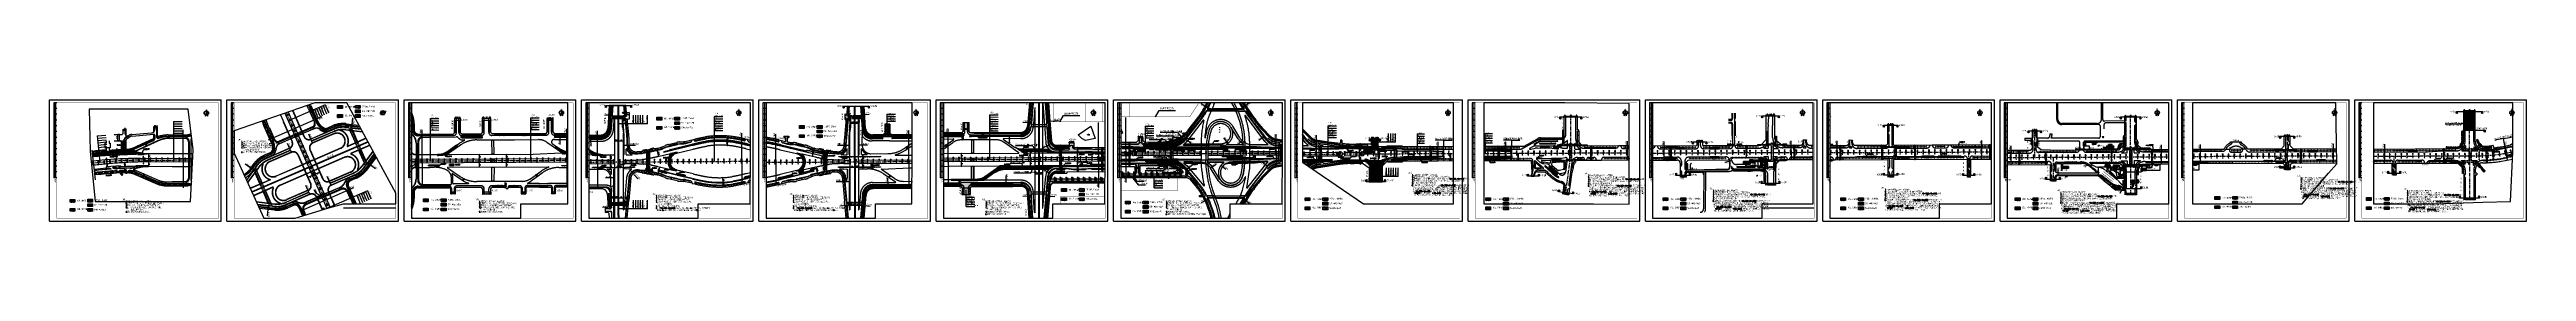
# Paper-space layout '修缮图（19-32）' of a CAD drawing. Extents: x 2761 to 11325, y 714 to 1134.
# The model-space entities are those that its viewports show. They can reach past a viewport. Long polylines and large blocks are cut down to what shows.
import ezdxf
from ezdxf.enums import TextEntityAlignment as Align

# ---------------------------------------------------------------- set-up
doc = ezdxf.new("R2010")
doc.units = 0
for name, pattern in [('10', [10, 10, 1e-10]), ('11', [3, 2, -1]), ('200922', [3, 1.5, 1.5, 1e-10]), ('CENTER', [2, 1.25, -0.25, 0.25, -0.25]), ('CONTINOUS', [0]), ('DASH', [0.35, 0.25, -0.1]), ('DASHED', [0.75, 0.5, -0.25]), ('DASHED2', [9.525, 6.35, -3.175]), ('DXX', [17, 14, -3]), ('HIDDEN', [9.525, 6.35, -3.175]), ('HIDDENX2', [0.75, 0.5, -0.25]), ('PHANTOM2', [1.25, 0.625, -0.125, 0.125, -0.125, 0.125, -0.125]), ('XX', [2, 1.5, -0.5])]:
    doc.linetypes.add(name, pattern=pattern)
for name, color, linetype in [('1', 1, 'Continuous'), ('AXIS', 2, 'Continuous'), ('FW', 4, 'Continuous'), ('SGFW', 4, 'Continuous'), ('SZ-ZH-DIM', 7, 'Continuous'), ('TK', 7, 'Continuous'), ('ZBZ', 7, 'Continuous'), ('zone', 1, 'Continuous'), ('人行天桥', 6, 'Continuous'), ('人行道', 1, 'Continuous'), ('公交站', 3, 'Continuous'), ('功能带', 2, 'Continuous'), ('地下商业', 7, 'Continuous'), ('地下通道', 6, 'Continuous'), ('地下通道处标高', 4, 'Continuous'), ('地面线', 13, 'Continuous'), ('对应标注', 1, 'Continuous'), ('护拦', 5, 'FENCELINE1'), ('拼接线', 7, 'Continuous'), ('挡土墙', 183, 'DASHED2'), ('接图线', 1, 'Continuous'), ('文字', 7, 'Continuous'), ('无障碍', 3, 'Continuous'), ('构筑物', 41, 'Continuous'), ('标注', 7, 'Continuous'), ('树池绿化', 3, 'Continuous'), ('横断面宽度标注', 7, 'Continuous'), ('现状', 5, 'Continuous'), ('立道牙', 5, 'Continuous'), ('综合填充层', 12, 'Continuous'), ('绿化带边线', 3, 'Continuous'), ('自行车接驳', 4, 'Continuous'), ('自行车道', 3, 'Continuous'), ('视口层', 2, 'Continuous'), ('计量填充层1', 30, 'Continuous'), ('计量填充层2', 241, 'Continuous'), ('计量填充层3', 12, 'Continuous'), ('计量填充层5', 100, 'Continuous'), ('设计范围', 4, 'Continuous'), ('路网新建人行系统', 4, 'Continuous'), ('路网新建立道牙', 5, 'Continuous'), ('路网立道牙', 7, 'Continuous'), ('路网红线', 7, 'Continuous'), ('路网路名', 7, 'Continuous'), ('辅助填充', 3, 'Continuous'), ('道路修复区域', 2, 'Continuous')]:
    doc.layers.add(name, color=color, linetype=linetype)
doc.layers.add('MxDimLayer', color=1, linetype='Continuous', lineweight=0)
doc.styles.add('DBT', font='')
doc.styles.add('gpshz', font='txtd.shx', dxfattribs={"width": 0.7, "bigfont": 'hztxt.shx'})
doc.styles.add('gpsxw', font='txt.shx', dxfattribs={"width": 0.7, "bigfont": 'hztxt.shx'})
doc.styles.add('H1', font='')
doc.styles.add('ht', font='txt.shx', dxfattribs={"bigfont": 'hztxt.shx'})
doc.styles.add('hysztext', font='txtd.shx', dxfattribs={"width": 0.7, "bigfont": 'hztxt.shx'})
doc.styles.add('hz', font='txtd.shx', dxfattribs={"width": 0.7, "bigfont": 'hztxt.shx'})
doc.styles.add('HZO', font='', dxfattribs={"height": 15})
doc.styles.add('HZTXT', font='ROMANS', dxfattribs={"width": 0.75, "bigfont": 'HZTXT'})
doc.styles.add('MyDimText', font='txt.shx', dxfattribs={"bigfont": 'hztxt.shx'})
doc.styles.add('SIMPLEX', font='SIMPLEX.SHX')
doc.styles.add('st', font='txt.shx', dxfattribs={"bigfont": 'hztxt.shx'})
doc.styles.get("Standard").update_dxf_attribs({"font": 'txtd.shx', "width": 0.7, "bigfont": 'hztxt.shx'})
doc.styles.add('tk', font='')
doc.styles.add('TM', font='arial.ttf', dxfattribs={"width": 0.7})
doc.styles.add('txt', font='txt.shx', dxfattribs={"width": 0.75, "bigfont": 'hztxt.shx'})
doc.styles.add('txtd', font='txtd.shx', dxfattribs={"width": 0.7, "bigfont": 'hztxt.shx'})
doc.styles.add('XBT', font='', dxfattribs={"width": 0.85})
doc.styles.get('DBT').set_extended_font_data('宋体')
doc.styles.get('H1').set_extended_font_data('宋体')
doc.styles.get('HZO').set_extended_font_data('宋体')
doc.styles.get('tk').set_extended_font_data('宋体')
doc.styles.get('XBT').set_extended_font_data('宋体')
doc.linetypes.add('FENCELINE1', pattern='A,0.25,-0.1,[133,ltypeshp.shx,S=0.1,R=0,X=-0.1,Y=0],-0.1,1', length=1.45)
doc.dimstyles.get("Standard").update_dxf_attribs({"dimtxt": 3, "dimasz": 1, "dimexe": 1, "dimexo": 0.625, "dimgap": 0.9, "dimtad": 1, "dimdsep": 46, "dimtxsty": 'txtd', "dimblk": 'OBLIQUE', "dimcen": 0.09, "dimclrd": 256, "dimadec": 0, "dimazin": 0, "dimtfac": 1, "dimtix": 1, "dimtmove": 2, "dimatfit": 3, "dimfxl": 1, "dimtolj": 1, "dimtzin": 0, "dimlwd": -1, "dimarcsym": 0})
doc.dimstyles.new('横断面', dxfattribs={"dimtxt": 3, "dimasz": 1, "dimexe": 1, "dimexo": 0.625, "dimgap": 0.9, "dimtad": 1, "dimdsep": 46, "dimtxsty": 'Standard', "dimblk": 'OBLIQUE', "dimcen": 0.09, "dimadec": 0, "dimazin": 0, "dimtfac": 1, "dimtix": 1, "dimtmove": 2, "dimatfit": 3, "dimfxl": 1, "dimtolj": 1, "dimtzin": 0, "dimarcsym": 0})
pattern_1 = [(90, (0, 0), (-1.79605, 1.79605), [0.47625, -3.11585]), (45, (0, 0), (-1.796051224, 1.796051224), [0.47625, -2.06375]), (135, (0, 0), (-1.796051224, -1.796051224), [0.47625, -2.06375])]
pattern_2 = [(90, (0, 0), (-1.43684, 1.43684), [0.381, -2.49268]), (45, (0, 0), (-1.43684098, 1.43684098), [0.381, -1.651]), (135, (0, 0), (-1.43684098, -1.43684098), [0.381, -1.651])]
pattern_3 = [(0, (0, 0), (0, 2.0955), [1.524, -0.5715]), (90, (0, 0), (-2.0955, 1e-16), [1.524, -0.5715])]
pattern_4 = [(0, (-150.121156, -25.73701), (0, 0.021679584238), [0.0125167137925, -0.025033427585]), (120, (-150.121156, -25.73701), (-0.0187750706934, -0.010839792119), [0.0125167137925, -0.025033427585]), (60, (-150.10864, -25.73701), (-0.0187750706934, 0.010839792119), [0.0125167137925, -0.025033427585])]

# ---------------------------------------------------------------- blocks, each defined once
blk = doc.blocks.new('1')
at = {"layer": 'ZBZ'}
blk.add_hatch(color=0, dxfattribs=at).paths.add_polyline_path([(10.5, 1), (-10.8, 4.5), (-0.4, 1), (-0.4, 1), (10.5, 1)])
for p, q in [((10.5, 1), (-10.8, 4.5)), ((-0.4, 1), (-10.8, 4.5)), ((10.5, 1), (-10.8, -2.4)), ((-0.4, 1), (-10.8, -2.4)), ((-0.4, 1), (10.5, 1))]:
    blk.add_line(p, q, dxfattribs=at)
blk.add_lwpolyline([(10.5, 1), (-10.8, 4.5), (-0.4, 1), (-0.4, 1), (10.5, 1)], dxfattribs=at)
for radius in [7.56, 6.72]:
    blk.add_circle((-0.4, 1), radius, dxfattribs=at)
at = {"layer": 'ZBZ', "style": 'TM'}
blk.add_text('N', height=3.36, rotation=269.83467, dxfattribs=at).set_placement((12.8, 2.9))
blk = doc.blocks.new('_Oblique')
at = {"color": 0, "linetype": 'ByBlock', "lineweight": -2}
blk.add_line((-0.5, -0.5), (0.5, 0.5), dxfattribs=at)
blk = doc.blocks.new('*U294')
at = {"layer": '横断面宽度标注', "color": 0, "linetype": 'CONTINOUS', "lineweight": -2, "transparency": 16777216}
for p, q in [((116842.5, 19260.1), (116839.2, 19260.1)), ((116842.6, 19255.1), (116839.3, 19255.1))]:
    blk.add_line(p, q, dxfattribs=at)
at = {"layer": '横断面宽度标注', "linetype": 'CONTINOUS', "transparency": 16777216}
blk.add_line((116840.3, 19255.1), (116840.2, 19260.1), dxfattribs=at)
for p, rotation in [((116840.2, 19260.1), 90.28595695268815), ((116840.3, 19255.1), 270.2859569526881)]:
    blk.add_blockref('_Oblique', p, dxfattribs=dict(at, rotation=rotation))
at = {"layer": '横断面宽度标注', "color": 0, "linetype": 'CONTINOUS', "transparency": 16777216, "insert": (116842.6, 19257.6), "char_height": 3, "width": 0.000000001, "attachment_point": 5, "rotation": 270.28596, "style": 'txtd'}
blk.add_mtext('\\A1;5', dxfattribs=at)
blk = doc.blocks.new('*U306')
at = {"layer": '横断面宽度标注', "color": 0, "linetype": 'CONTINOUS', "lineweight": -2, "transparency": 16777216}
for p, q in [((116839.6, 19261.6), (116839.2, 19261.6)), ((116842.5, 19260.1), (116839.2, 19260.1))]:
    blk.add_line(p, q, dxfattribs=at)
at = {"layer": '横断面宽度标注', "linetype": 'CONTINOUS', "transparency": 16777216}
for p, q in [((116840.2, 19261.6), (116840.2, 19262.6)), ((116840.2, 19260.1), (116840.2, 19261.6)), ((116840.2, 19260.1), (116840.2, 19259.1))]:
    blk.add_line(p, q, dxfattribs=at)
for p, rotation in [((116840.2, 19261.6), 270.2859569526877), ((116840.2, 19260.1), 90.28595695268774)]:
    blk.add_blockref('_Oblique', p, dxfattribs=dict(at, rotation=rotation))
at = {"layer": '横断面宽度标注', "color": 0, "linetype": 'CONTINOUS', "transparency": 16777216, "insert": (116842.8, 19261.1), "char_height": 3, "width": 0.000000001, "attachment_point": 5, "rotation": 270.28596, "style": 'txtd'}
blk.add_mtext('\\A1;1.5', dxfattribs=at)
blk = doc.blocks.new('*U318')
at = {"layer": '横断面宽度标注', "color": 0, "linetype": 'CONTINOUS', "lineweight": -2, "transparency": 16777216}
for p, q in [((116839.5, 19280.1), (116839.1, 19280.1)), ((116840.8, 19261.6), (116841.2, 19261.6))]:
    blk.add_line(p, q, dxfattribs=at)
at = {"layer": '横断面宽度标注', "linetype": 'CONTINOUS', "transparency": 16777216}
blk.add_line((116840.2, 19261.6), (116840.1, 19280.1), dxfattribs=at)
for p, rotation in [((116840.1, 19280.1), 90.28595695268774), ((116840.2, 19261.6), 270.2859569526877)]:
    blk.add_blockref('_Oblique', p, dxfattribs=dict(at, rotation=rotation))
at = {"layer": '横断面宽度标注', "color": 0, "linetype": 'CONTINOUS', "transparency": 16777216, "insert": (116842.6, 19270.8), "char_height": 3, "width": 0.000000001, "attachment_point": 5, "rotation": 270.28596, "style": 'txtd'}
blk.add_mtext('\\A1;18.5', dxfattribs=at)
blk = doc.blocks.new('*U330')
at = {"layer": '横断面宽度标注', "color": 0, "linetype": 'CONTINOUS', "lineweight": -2, "transparency": 16777216}
for p, q in [((116839.4, 19294.3), (116839.1, 19294.3)), ((116840.8, 19280.1), (116841.1, 19280.1))]:
    blk.add_line(p, q, dxfattribs=at)
at = {"layer": '横断面宽度标注', "linetype": 'CONTINOUS', "transparency": 16777216}
blk.add_line((116840.1, 19280.1), (116840.1, 19294.3), dxfattribs=at)
for p, rotation in [((116840.1, 19294.3), 90.28595695268774), ((116840.1, 19280.1), 270.2859569526877)]:
    blk.add_blockref('_Oblique', p, dxfattribs=dict(at, rotation=rotation))
at = {"layer": '横断面宽度标注', "color": 0, "linetype": 'CONTINOUS', "transparency": 16777216, "insert": (116842.5, 19287.2), "char_height": 3, "width": 0.000000001, "attachment_point": 5, "rotation": 270.28596, "style": 'txtd'}
blk.add_mtext('\\A1;14.25', dxfattribs=at)
blk = doc.blocks.new('*U9')
at = {"layer": '横断面宽度标注', "color": 0, "linetype": 'CONTINOUS', "lineweight": -2, "transparency": 16777216}
for p, q in [((116839.4, 19298.6), (116839, 19298.6)), ((116839.4, 19294.3), (116839.1, 19294.3))]:
    blk.add_line(p, q, dxfattribs=at)
at = {"layer": '横断面宽度标注', "linetype": 'CONTINOUS', "transparency": 16777216}
for p, q in [((116840, 19298.6), (116840, 19299.6)), ((116840.1, 19294.3), (116840, 19298.6)), ((116840.1, 19294.3), (116840.1, 19293.3))]:
    blk.add_line(p, q, dxfattribs=at)
for p, rotation in [((116840, 19298.6), 270.2859569526877), ((116840.1, 19294.3), 90.28595695268774)]:
    blk.add_blockref('_Oblique', p, dxfattribs=dict(at, rotation=rotation))
at = {"layer": '横断面宽度标注', "color": 0, "linetype": 'CONTINOUS', "transparency": 16777216, "insert": (116842.4, 19296.5), "char_height": 3, "width": 0.000000001, "attachment_point": 5, "rotation": 270.28596, "style": 'txtd'}
blk.add_mtext('\\A1;4.25', dxfattribs=at)
blk = doc.blocks.new('*U21')
at = {"layer": '横断面宽度标注', "color": 0, "linetype": 'CONTINOUS', "lineweight": -2, "transparency": 16777216}
for p, q in [((116839.4, 19300.1), (116839, 19300.1)), ((116839.4, 19298.6), (116839, 19298.6))]:
    blk.add_line(p, q, dxfattribs=at)
at = {"layer": '横断面宽度标注', "linetype": 'CONTINOUS', "transparency": 16777216}
for p, q in [((116840, 19300.1), (116840, 19301.1)), ((116840, 19298.6), (116840, 19300.1)), ((116840, 19298.6), (116840, 19297.6))]:
    blk.add_line(p, q, dxfattribs=at)
for p, rotation in [((116840, 19300.1), 270.2859569526877), ((116840, 19298.6), 90.28595695268774)]:
    blk.add_blockref('_Oblique', p, dxfattribs=dict(at, rotation=rotation))
at = {"layer": '横断面宽度标注', "color": 0, "linetype": 'CONTINOUS', "transparency": 16777216, "insert": (116837.5, 19299.2), "char_height": 3, "width": 0.000000001, "attachment_point": 5, "rotation": 270.28596, "style": 'txtd'}
blk.add_mtext('\\A1;1.5', dxfattribs=at)
blk = doc.blocks.new('*U33')
at = {"layer": '横断面宽度标注', "color": 0, "linetype": 'CONTINOUS', "lineweight": -2, "transparency": 16777216}
for p, q in [((116839.4, 19305.1), (116839, 19305.1)), ((116839.4, 19300.1), (116839, 19300.1))]:
    blk.add_line(p, q, dxfattribs=at)
at = {"layer": '横断面宽度标注', "linetype": 'CONTINOUS', "transparency": 16777216}
blk.add_line((116840, 19300.1), (116840, 19305.1), dxfattribs=at)
for p, rotation in [((116840, 19305.1), 90.28595695268774), ((116840, 19300.1), 270.2859569526877)]:
    blk.add_blockref('_Oblique', p, dxfattribs=dict(at, rotation=rotation))
at = {"layer": '横断面宽度标注', "color": 0, "linetype": 'CONTINOUS', "transparency": 16777216, "insert": (116842.4, 19302.6), "char_height": 3, "width": 0.000000001, "attachment_point": 5, "rotation": 270.28596, "style": 'txtd'}
blk.add_mtext('\\A1;5', dxfattribs=at)
blk = doc.blocks.new('*U45')
at = {"layer": '横断面宽度标注', "color": 0, "linetype": 'CONTINOUS', "lineweight": -2, "transparency": 16777216}
for p, q in [((116720.4, 19259.5), (116718.8, 19259.5)), ((116720.4, 19254.5), (116718.8, 19254.5))]:
    blk.add_line(p, q, dxfattribs=at)
at = {"layer": '横断面宽度标注', "linetype": 'CONTINOUS', "transparency": 16777216}
blk.add_line((116719.8, 19254.5), (116719.8, 19259.5), dxfattribs=at)
for p, rotation in [((116719.8, 19259.5), 90.28595695252076), ((116719.8, 19254.5), 270.2859569525208)]:
    blk.add_blockref('_Oblique', p, dxfattribs=dict(at, rotation=rotation))
at = {"layer": '横断面宽度标注', "color": 0, "linetype": 'CONTINOUS', "transparency": 16777216, "insert": (116722.2, 19257), "char_height": 3, "width": 0.000000001, "attachment_point": 5, "rotation": 270.28596, "style": 'txtd'}
blk.add_mtext('\\A1;5', dxfattribs=at)
blk = doc.blocks.new('*U57')
at = {"layer": '横断面宽度标注', "color": 0, "linetype": 'CONTINOUS', "lineweight": -2, "transparency": 16777216}
for p, q in [((116721.4, 19261), (116723.6, 19261)), ((116721.7, 19259.5), (116723.6, 19259.5))]:
    blk.add_line(p, q, dxfattribs=at)
at = {"layer": '横断面宽度标注', "linetype": 'CONTINOUS', "transparency": 16777216}
for p, q in [((116722.6, 19261), (116722.6, 19262)), ((116722.6, 19259.5), (116722.6, 19261)), ((116722.6, 19259.5), (116722.6, 19258.5))]:
    blk.add_line(p, q, dxfattribs=at)
for p, rotation in [((116722.6, 19261), 270.2859569526877), ((116722.6, 19259.5), 90.28595695268774)]:
    blk.add_blockref('_Oblique', p, dxfattribs=dict(at, rotation=rotation))
at = {"layer": '横断面宽度标注', "color": 0, "linetype": 'CONTINOUS', "transparency": 16777216, "insert": (116722.6, 19260.2), "char_height": 3, "width": 0.000000001, "attachment_point": 5, "rotation": 270.28596, "style": 'txtd'}
blk.add_mtext('\\A1;1.5', dxfattribs=at)
blk = doc.blocks.new('*U70')
at = {"layer": '横断面宽度标注', "color": 0, "linetype": 'CONTINOUS', "lineweight": -2, "transparency": 16777216}
for p, q in [((116720.2, 19265.7), (116716.4, 19265.7)), ((116720.2, 19261), (116716.4, 19261))]:
    blk.add_line(p, q, dxfattribs=at)
at = {"layer": '横断面宽度标注', "linetype": 'CONTINOUS', "transparency": 16777216}
blk.add_line((116717.4, 19261), (116717.4, 19265.7), dxfattribs=at)
for p, rotation in [((116717.4, 19265.7), 90.28595695268774), ((116717.4, 19261), 270.2859569526877)]:
    blk.add_blockref('_Oblique', p, dxfattribs=dict(at, rotation=rotation))
at = {"layer": '横断面宽度标注', "color": 0, "linetype": 'CONTINOUS', "transparency": 16777216, "insert": (116715.4, 19263.3), "char_height": 3, "width": 0.000000001, "attachment_point": 5, "rotation": 270.28596, "style": 'txtd'}
blk.add_mtext('\\A1;4.75', dxfattribs=at)
blk = doc.blocks.new('*U82')
at = {"layer": '横断面宽度标注', "color": 0, "linetype": 'CONTINOUS', "lineweight": -2, "transparency": 16777216}
for p, q in [((116721.4, 19267.7), (116723.3, 19267.7)), ((116721.4, 19265.7), (116723.4, 19265.7))]:
    blk.add_line(p, q, dxfattribs=at)
at = {"layer": '横断面宽度标注', "linetype": 'CONTINOUS', "transparency": 16777216}
blk.add_line((116722.4, 19265.7), (116722.3, 19267.7), dxfattribs=at)
for p, rotation in [((116722.3, 19267.7), 90.28595695268774), ((116722.4, 19265.7), 270.2859569526877)]:
    blk.add_blockref('_Oblique', p, dxfattribs=dict(at, rotation=rotation))
at = {"layer": '横断面宽度标注', "color": 0, "linetype": 'CONTINOUS', "transparency": 16777216, "insert": (116724.4, 19265), "char_height": 3, "width": 0.000000001, "attachment_point": 5, "rotation": 270.28596, "style": 'txtd'}
blk.add_mtext('\\A1;2', dxfattribs=at)
blk = doc.blocks.new('*U94')
at = {"layer": '横断面宽度标注', "color": 0, "linetype": 'CONTINOUS', "lineweight": -2, "transparency": 16777216}
for p, q in [((116721.4, 19279.5), (116723.7, 19279.5)), ((116721.4, 19267.7), (116723.8, 19267.7))]:
    blk.add_line(p, q, dxfattribs=at)
at = {"layer": '横断面宽度标注', "linetype": 'CONTINOUS', "transparency": 16777216}
for p, q in [((116722.7, 19279.5), (116722.7, 19277.6)), ((116722.8, 19267.7), (116722.8, 19269.7))]:
    blk.add_line(p, q, dxfattribs=at)
for p, rotation in [((116722.7, 19279.5), 90.28595695268774), ((116722.8, 19267.7), 270.2859569526877)]:
    blk.add_blockref('_Oblique', p, dxfattribs=dict(at, rotation=rotation))
at = {"layer": '横断面宽度标注', "color": 0, "linetype": 'CONTINOUS', "transparency": 16777216, "insert": (116722.7, 19273.6), "char_height": 3, "width": 0.000000001, "attachment_point": 5, "rotation": 270.28596, "style": 'txtd'}
blk.add_mtext('\\A1;11.75', dxfattribs=at)
blk = doc.blocks.new('*U106')
at = {"layer": '横断面宽度标注', "color": 0, "linetype": 'CONTINOUS', "lineweight": -2, "transparency": 16777216}
for p, q in [((116721.4, 19291), (116723.6, 19291)), ((116721.4, 19279.5), (116723.6, 19279.5))]:
    blk.add_line(p, q, dxfattribs=at)
at = {"layer": '横断面宽度标注', "linetype": 'CONTINOUS', "transparency": 16777216}
for p, q in [((116722.6, 19291), (116722.6, 19288.4)), ((116722.6, 19279.5), (116722.6, 19282.1))]:
    blk.add_line(p, q, dxfattribs=at)
for p, rotation in [((116722.6, 19291), 90.28595695268774), ((116722.6, 19279.5), 270.2859569526877)]:
    blk.add_blockref('_Oblique', p, dxfattribs=dict(at, rotation=rotation))
at = {"layer": '横断面宽度标注', "color": 0, "linetype": 'CONTINOUS', "transparency": 16777216, "insert": (116722.6, 19285.2), "char_height": 3, "width": 0.000000001, "attachment_point": 5, "rotation": 270.28596, "style": 'txtd'}
blk.add_mtext('\\A1;11.5', dxfattribs=at)
blk = doc.blocks.new('*U119')
at = {"layer": '横断面宽度标注', "color": 0, "linetype": 'CONTINOUS', "lineweight": -2, "transparency": 16777216}
for p, q in [((116720.1, 19293), (116718.6, 19293)), ((116720.1, 19291), (116718.6, 19291))]:
    blk.add_line(p, q, dxfattribs=at)
at = {"layer": '横断面宽度标注', "linetype": 'CONTINOUS', "transparency": 16777216}
for p, q in [((116719.6, 19293), (116719.6, 19294)), ((116719.6, 19291), (116719.6, 19293)), ((116719.6, 19291), (116719.6, 19290))]:
    blk.add_line(p, q, dxfattribs=at)
for p, rotation in [((116719.6, 19293), 270.2859569526877), ((116719.6, 19291), 90.28595695268774)]:
    blk.add_blockref('_Oblique', p, dxfattribs=dict(at, rotation=rotation))
at = {"layer": '横断面宽度标注', "color": 0, "linetype": 'CONTINOUS', "transparency": 16777216, "insert": (116722, 19292), "char_height": 3, "width": 0.000000001, "attachment_point": 5, "rotation": 270.28596, "style": 'txtd'}
blk.add_mtext('\\A1;2', dxfattribs=at)
blk = doc.blocks.new('*U131')
at = {"layer": '横断面宽度标注', "color": 0, "linetype": 'CONTINOUS', "lineweight": -2, "transparency": 16777216}
for p, q in [((116720.1, 19298), (116718.6, 19298)), ((116720.1, 19293), (116718.6, 19293))]:
    blk.add_line(p, q, dxfattribs=at)
at = {"layer": '横断面宽度标注', "linetype": 'CONTINOUS', "transparency": 16777216}
blk.add_line((116719.6, 19293), (116719.6, 19298), dxfattribs=at)
for p, rotation in [((116719.6, 19298), 90.28595695268774), ((116719.6, 19293), 270.2859569526877)]:
    blk.add_blockref('_Oblique', p, dxfattribs=dict(at, rotation=rotation))
at = {"layer": '横断面宽度标注', "color": 0, "linetype": 'CONTINOUS', "transparency": 16777216, "insert": (116722, 19295.5), "char_height": 3, "width": 0.000000001, "attachment_point": 5, "rotation": 270.28596, "style": 'txtd'}
blk.add_mtext('\\A1;5', dxfattribs=at)
blk = doc.blocks.new('*U143')
at = {"layer": '横断面宽度标注', "color": 0, "linetype": 'CONTINOUS', "lineweight": -2, "transparency": 16777216}
for p, q in [((116720, 19304.5), (116718.6, 19304.5)), ((116720.1, 19298), (116718.6, 19298))]:
    blk.add_line(p, q, dxfattribs=at)
at = {"layer": '横断面宽度标注', "linetype": 'CONTINOUS', "transparency": 16777216}
blk.add_line((116719.6, 19298), (116719.6, 19304.5), dxfattribs=at)
for p, rotation in [((116719.6, 19304.5), 90.28595695268774), ((116719.6, 19298), 270.2859569526877)]:
    blk.add_blockref('_Oblique', p, dxfattribs=dict(at, rotation=rotation))
at = {"layer": '横断面宽度标注', "color": 0, "linetype": 'CONTINOUS', "transparency": 16777216, "insert": (116722, 19301.2), "char_height": 3, "width": 0.000000001, "attachment_point": 5, "rotation": 270.28596, "style": 'txtd'}
blk.add_mtext('\\A1;6.5', dxfattribs=at)
blk = doc.blocks.new('*U155')
at = {"layer": '横断面宽度标注', "color": 0, "linetype": 'CONTINOUS', "lineweight": -2, "transparency": 16777216}
for p, q in [((116596.4, 19248.9), (116595.2, 19248.9)), ((116596.4, 19245.4), (116595.2, 19245.4))]:
    blk.add_line(p, q, dxfattribs=at)
at = {"layer": '横断面宽度标注', "linetype": 'CONTINOUS', "transparency": 16777216}
blk.add_line((116596.2, 19245.4), (116596.2, 19248.9), dxfattribs=at)
for p, rotation in [((116596.2, 19248.9), 90.28595695185344), ((116596.2, 19245.4), 270.2859569518534)]:
    blk.add_blockref('_Oblique', p, dxfattribs=dict(at, rotation=rotation))
at = {"layer": '横断面宽度标注', "color": 0, "linetype": 'CONTINOUS', "transparency": 16777216, "insert": (116598.5, 19245), "char_height": 3, "width": 0.000000001, "attachment_point": 5, "rotation": 270.28596, "style": 'txtd'}
blk.add_mtext('\\A1;3.5', dxfattribs=at)
blk = doc.blocks.new('*U167')
at = {"layer": '横断面宽度标注', "color": 0, "linetype": 'CONTINOUS', "lineweight": -2, "transparency": 16777216}
for p, q in [((116595.6, 19248.9), (116595.2, 19248.9)), ((116596.8, 19253.1), (116597.2, 19253.1))]:
    blk.add_line(p, q, dxfattribs=at)
at = {"layer": '横断面宽度标注', "linetype": 'CONTINOUS', "transparency": 16777216}
for p, q in [((116596.2, 19253.1), (116596.2, 19254.1)), ((116596.2, 19248.9), (116596.2, 19253.1)), ((116596.2, 19248.9), (116596.2, 19247.9))]:
    blk.add_line(p, q, dxfattribs=at)
for p, rotation in [((116596.2, 19253.1), 270.285956951854), ((116596.2, 19248.9), 90.28595695185399)]:
    blk.add_blockref('_Oblique', p, dxfattribs=dict(at, rotation=rotation))
at = {"layer": '横断面宽度标注', "color": 0, "linetype": 'CONTINOUS', "transparency": 16777216, "insert": (116598.6, 19251), "char_height": 3, "width": 0.000000001, "attachment_point": 5, "rotation": 270.28596, "style": 'txtd'}
blk.add_mtext('\\A1;4.25', dxfattribs=at)
blk = doc.blocks.new('*U179')
at = {"layer": '横断面宽度标注', "linetype": 'CONTINOUS', "transparency": 16777216}
blk.add_line((116596.2, 19253.1), (116596.1, 19272.9), dxfattribs=at)
at = {"layer": '横断面宽度标注', "color": 0, "linetype": 'CONTINOUS', "lineweight": -2, "transparency": 16777216}
for p, q in [((116596.7, 19272.9), (116597.1, 19272.9)), ((116595.5, 19253.1), (116595.2, 19253.1))]:
    blk.add_line(p, q, dxfattribs=at)
at = {"layer": '横断面宽度标注', "linetype": 'CONTINOUS', "transparency": 16777216}
for p, rotation in [((116596.1, 19272.9), 90.28595695185399), ((116596.2, 19253.1), 270.285956951854)]:
    blk.add_blockref('_Oblique', p, dxfattribs=dict(at, rotation=rotation))
at = {"layer": '横断面宽度标注', "color": 0, "linetype": 'CONTINOUS', "transparency": 16777216, "insert": (116598.5, 19263), "char_height": 3, "width": 0.000000001, "attachment_point": 5, "rotation": 270.28596, "style": 'txtd'}
blk.add_mtext('\\A1;19.75', dxfattribs=at)
blk = doc.blocks.new('*U190')
at = {"layer": '横断面宽度标注', "linetype": 'CONTINOUS', "transparency": 16777216}
blk.add_line((116596.1, 19272.9), (116596, 19278.9), dxfattribs=at)
at = {"layer": '横断面宽度标注', "color": 0, "linetype": 'CONTINOUS', "lineweight": -2, "transparency": 16777216}
for p, q in [((116596.7, 19278.9), (116597, 19278.9)), ((116596.7, 19272.9), (116597.1, 19272.9))]:
    blk.add_line(p, q, dxfattribs=at)
at = {"layer": '横断面宽度标注', "linetype": 'CONTINOUS', "transparency": 16777216}
for p, rotation in [((116596, 19278.9), 90.28595695185399), ((116596.1, 19272.9), 270.285956951854)]:
    blk.add_blockref('_Oblique', p, dxfattribs=dict(at, rotation=rotation))
at = {"layer": '横断面宽度标注', "color": 0, "linetype": 'CONTINOUS', "transparency": 16777216, "insert": (116598.5, 19275.9), "char_height": 3, "width": 0.000000001, "attachment_point": 5, "rotation": 270.28596, "style": 'txtd'}
blk.add_mtext('\\A1;6', dxfattribs=at)
blk = doc.blocks.new('*U192')
at = {"layer": '横断面宽度标注', "color": 0, "linetype": 'CONTINOUS', "lineweight": -2, "transparency": 16777216}
for p, q in [((116595.4, 19278.9), (116595, 19278.9)), ((116596.6, 19284.9), (116597, 19284.9))]:
    blk.add_line(p, q, dxfattribs=at)
at = {"layer": '横断面宽度标注', "linetype": 'CONTINOUS', "transparency": 16777216}
blk.add_line((116596, 19278.9), (116596, 19284.9), dxfattribs=at)
for p, rotation in [((116596, 19284.9), 90.28595695185399), ((116596, 19278.9), 270.285956951854)]:
    blk.add_blockref('_Oblique', p, dxfattribs=dict(at, rotation=rotation))
at = {"layer": '横断面宽度标注', "color": 0, "linetype": 'CONTINOUS', "transparency": 16777216, "insert": (116598.4, 19281.9), "char_height": 3, "width": 0.000000001, "attachment_point": 5, "rotation": 270.28596, "style": 'txtd'}
blk.add_mtext('\\A1;6', dxfattribs=at)
blk = doc.blocks.new('*U193')
at = {"layer": '横断面宽度标注', "color": 0, "linetype": 'CONTINOUS', "lineweight": -2, "transparency": 16777216}
for p, q in [((116595.4, 19284.9), (116595, 19284.9)), ((116596.5, 19304.6), (116596.9, 19304.6))]:
    blk.add_line(p, q, dxfattribs=at)
at = {"layer": '横断面宽度标注', "linetype": 'CONTINOUS', "transparency": 16777216}
blk.add_line((116596, 19284.9), (116595.9, 19304.6), dxfattribs=at)
for p, rotation in [((116595.9, 19304.6), 90.28595695185399), ((116596, 19284.9), 270.285956951854)]:
    blk.add_blockref('_Oblique', p, dxfattribs=dict(at, rotation=rotation))
at = {"layer": '横断面宽度标注', "color": 0, "linetype": 'CONTINOUS', "transparency": 16777216, "insert": (116598.4, 19294.7), "char_height": 3, "width": 0.000000001, "attachment_point": 5, "rotation": 270.28596, "style": 'txtd'}
blk.add_mtext('\\A1;19.75', dxfattribs=at)
blk = doc.blocks.new('*U194')
at = {"layer": '横断面宽度标注', "linetype": 'CONTINOUS', "transparency": 16777216}
for p, q in [((116595.9, 19308.9), (116595.9, 19309.9)), ((116595.9, 19304.6), (116595.9, 19308.9)), ((116595.9, 19304.6), (116595.9, 19303.6))]:
    blk.add_line(p, q, dxfattribs=at)
at = {"layer": '横断面宽度标注', "color": 0, "linetype": 'CONTINOUS', "lineweight": -2, "transparency": 16777216}
for p, q in [((116596.5, 19308.9), (116596.9, 19308.9)), ((116596.5, 19304.6), (116596.9, 19304.6))]:
    blk.add_line(p, q, dxfattribs=at)
at = {"layer": '横断面宽度标注', "linetype": 'CONTINOUS', "transparency": 16777216}
for p, rotation in [((116595.9, 19308.9), 270.285956951854), ((116595.9, 19304.6), 90.28595695185399)]:
    blk.add_blockref('_Oblique', p, dxfattribs=dict(at, rotation=rotation))
at = {"layer": '横断面宽度标注', "color": 0, "linetype": 'CONTINOUS', "transparency": 16777216, "insert": (116598.3, 19306.7), "char_height": 3, "width": 0.000000001, "attachment_point": 5, "rotation": 270.28596, "style": 'txtd'}
blk.add_mtext('\\A1;4.25', dxfattribs=at)
blk = doc.blocks.new('*U195')
at = {"layer": '横断面宽度标注', "linetype": 'CONTINOUS', "transparency": 16777216}
blk.add_line((116595.9, 19308.9), (116595.9, 19312.4), dxfattribs=at)
at = {"layer": '横断面宽度标注', "color": 0, "linetype": 'CONTINOUS', "lineweight": -2, "transparency": 16777216}
for p, q in [((116596.5, 19312.4), (116596.9, 19312.4)), ((116596.5, 19308.9), (116596.9, 19308.9))]:
    blk.add_line(p, q, dxfattribs=at)
at = {"layer": '横断面宽度标注', "linetype": 'CONTINOUS', "transparency": 16777216}
for p, rotation in [((116595.9, 19312.4), 90.28595695185399), ((116595.9, 19308.9), 270.285956951854)]:
    blk.add_blockref('_Oblique', p, dxfattribs=dict(at, rotation=rotation))
at = {"layer": '横断面宽度标注', "color": 0, "linetype": 'CONTINOUS', "transparency": 16777216, "insert": (116598.5, 19312.8), "char_height": 3, "width": 0.000000001, "attachment_point": 5, "rotation": 270.28596, "style": 'txtd'}
blk.add_mtext('\\A1;3.5', dxfattribs=at)
blk = doc.blocks.new('*U196')
at = {"layer": '横断面宽度标注', "color": 0, "linetype": 'CONTINOUS', "lineweight": -2, "transparency": 16777216}
for p, q in [((115937.1, 19240.3), (115939.5, 19240.3)), ((115937.1, 19231.8), (115939.6, 19231.8))]:
    blk.add_line(p, q, dxfattribs=at)
at = {"layer": '横断面宽度标注', "linetype": 'CONTINOUS', "transparency": 16777216}
blk.add_line((115938.6, 19231.8), (115938.5, 19240.3), dxfattribs=at)
for p, rotation in [((115938.5, 19240.3), 90.28595695234429), ((115938.6, 19231.8), 270.2859569523443)]:
    blk.add_blockref('_Oblique', p, dxfattribs=dict(at, rotation=rotation))
at = {"layer": '横断面宽度标注', "color": 0, "linetype": 'CONTINOUS', "transparency": 16777216, "insert": (115941, 19236.1), "char_height": 3, "width": 0.000000001, "attachment_point": 5, "rotation": 270.28596, "style": 'txtd'}
blk.add_mtext('\\A1;8.5', dxfattribs=at)
blk = doc.blocks.new('*U197')
at = {"layer": '横断面宽度标注', "color": 0, "linetype": 'CONTINOUS', "lineweight": -2, "transparency": 16777216}
for p, q in [((115937.1, 19240.3), (115939.5, 19240.3)), ((115939.2, 19241.8), (115939.5, 19241.8))]:
    blk.add_line(p, q, dxfattribs=at)
at = {"layer": '横断面宽度标注', "linetype": 'CONTINOUS', "transparency": 16777216}
for p, q in [((115938.5, 19241.8), (115938.5, 19242.8)), ((115938.5, 19240.3), (115938.5, 19241.8)), ((115938.5, 19240.3), (115938.6, 19239.3))]:
    blk.add_line(p, q, dxfattribs=at)
for p, rotation in [((115938.5, 19241.8), 270.2859569526877), ((115938.5, 19240.3), 90.28595695268774)]:
    blk.add_blockref('_Oblique', p, dxfattribs=dict(at, rotation=rotation))
at = {"layer": '横断面宽度标注', "color": 0, "linetype": 'CONTINOUS', "transparency": 16777216, "insert": (115941, 19241.1), "char_height": 3, "width": 0.000000001, "attachment_point": 5, "rotation": 270.28596, "style": 'txtd'}
blk.add_mtext('\\A1;1.5', dxfattribs=at)
blk = doc.blocks.new('*U198')
at = {"layer": '横断面宽度标注', "linetype": 'CONTINOUS', "transparency": 16777216}
blk.add_line((115938.5, 19241.8), (115938.5, 19253.3), dxfattribs=at)
at = {"layer": '横断面宽度标注', "color": 0, "linetype": 'CONTINOUS', "lineweight": -2, "transparency": 16777216}
for p, q in [((115939.1, 19253.3), (115939.5, 19253.3)), ((115939.2, 19241.8), (115939.5, 19241.8))]:
    blk.add_line(p, q, dxfattribs=at)
at = {"layer": '横断面宽度标注', "linetype": 'CONTINOUS', "transparency": 16777216}
for p, rotation in [((115938.5, 19253.3), 90.28595695268774), ((115938.5, 19241.8), 270.2859569526877)]:
    blk.add_blockref('_Oblique', p, dxfattribs=dict(at, rotation=rotation))
at = {"layer": '横断面宽度标注', "color": 0, "linetype": 'CONTINOUS', "transparency": 16777216, "insert": (115940.9, 19247.6), "char_height": 3, "width": 0.000000001, "attachment_point": 5, "rotation": 270.28596, "style": 'txtd'}
blk.add_mtext('\\A1;11.5', dxfattribs=at)
blk = doc.blocks.new('*U199')
at = {"layer": '横断面宽度标注', "linetype": 'CONTINOUS', "transparency": 16777216}
blk.add_line((115938.5, 19253.3), (115938.5, 19257.3), dxfattribs=at)
at = {"layer": '横断面宽度标注', "color": 0, "linetype": 'CONTINOUS', "lineweight": -2, "transparency": 16777216}
for p, q in [((115939.1, 19257.3), (115939.5, 19257.3)), ((115939.1, 19253.3), (115939.5, 19253.3))]:
    blk.add_line(p, q, dxfattribs=at)
at = {"layer": '横断面宽度标注', "linetype": 'CONTINOUS', "transparency": 16777216}
for p, rotation in [((115938.5, 19257.3), 90.28595695268774), ((115938.5, 19253.3), 270.2859569526877)]:
    blk.add_blockref('_Oblique', p, dxfattribs=dict(at, rotation=rotation))
at = {"layer": '横断面宽度标注', "color": 0, "linetype": 'CONTINOUS', "transparency": 16777216, "insert": (115940.9, 19255.3), "char_height": 3, "width": 0.000000001, "attachment_point": 5, "rotation": 270.28596, "style": 'txtd'}
blk.add_mtext('\\A1;4', dxfattribs=at)
blk = doc.blocks.new('*U200')
at = {"layer": '横断面宽度标注', "linetype": 'CONTINOUS', "transparency": 16777216}
blk.add_line((115938.5, 19257.3), (115938.4, 19269.6), dxfattribs=at)
at = {"layer": '横断面宽度标注', "color": 0, "linetype": 'CONTINOUS', "lineweight": -2, "transparency": 16777216}
for p, q in [((115939, 19269.6), (115939.4, 19269.6)), ((115939.1, 19257.3), (115939.5, 19257.3))]:
    blk.add_line(p, q, dxfattribs=at)
at = {"layer": '横断面宽度标注', "linetype": 'CONTINOUS', "transparency": 16777216}
for p, rotation in [((115938.4, 19269.6), 90.28595695268774), ((115938.5, 19257.3), 270.2859569526877)]:
    blk.add_blockref('_Oblique', p, dxfattribs=dict(at, rotation=rotation))
at = {"layer": '横断面宽度标注', "color": 0, "linetype": 'CONTINOUS', "transparency": 16777216, "insert": (115940.8, 19263.5), "char_height": 3, "width": 0.000000001, "attachment_point": 5, "rotation": 270.28596, "style": 'txtd'}
blk.add_mtext('\\A1;12.25', dxfattribs=at)
blk = doc.blocks.new('*U201')
at = {"layer": '横断面宽度标注', "linetype": 'CONTINOUS', "transparency": 16777216}
blk.add_line((115958.3, 19269.7), (115958.3, 19275.7), dxfattribs=at)
at = {"layer": '横断面宽度标注', "color": 0, "linetype": 'CONTINOUS', "lineweight": -2, "transparency": 16777216}
for p, q in [((115958.9, 19275.7), (115959.3, 19275.7)), ((115958.9, 19269.7), (115959.3, 19269.7))]:
    blk.add_line(p, q, dxfattribs=at)
at = {"layer": '横断面宽度标注', "linetype": 'CONTINOUS', "transparency": 16777216}
for p, rotation in [((115958.3, 19275.7), 90.28595695268774), ((115958.3, 19269.7), 270.2859569526877)]:
    blk.add_blockref('_Oblique', p, dxfattribs=dict(at, rotation=rotation))
at = {"layer": '横断面宽度标注', "color": 0, "linetype": 'CONTINOUS', "transparency": 16777216, "insert": (115960.7, 19272.7), "char_height": 3, "width": 0.000000001, "attachment_point": 5, "rotation": 270.28596, "style": 'txtd'}
blk.add_mtext('\\A1;6', dxfattribs=at)
blk = doc.blocks.new('*U203')
at = {"layer": '横断面宽度标注', "linetype": 'CONTINOUS', "transparency": 16777216}
blk.add_line((115958.3, 19275.7), (115958.3, 19281.7), dxfattribs=at)
at = {"layer": '横断面宽度标注', "color": 0, "linetype": 'CONTINOUS', "lineweight": -2, "transparency": 16777216}
for p, q in [((115958.9, 19281.7), (115959.3, 19281.7)), ((115958.9, 19275.7), (115959.3, 19275.7))]:
    blk.add_line(p, q, dxfattribs=at)
at = {"layer": '横断面宽度标注', "linetype": 'CONTINOUS', "transparency": 16777216}
for p, rotation in [((115958.3, 19281.7), 90.28595695268774), ((115958.3, 19275.7), 270.2859569526877)]:
    blk.add_blockref('_Oblique', p, dxfattribs=dict(at, rotation=rotation))
at = {"layer": '横断面宽度标注', "color": 0, "linetype": 'CONTINOUS', "transparency": 16777216, "insert": (115960.7, 19278.7), "char_height": 3, "width": 0.000000001, "attachment_point": 5, "rotation": 270.28596, "style": 'txtd'}
blk.add_mtext('\\A1;6', dxfattribs=at)
blk = doc.blocks.new('*U204')
at = {"layer": '横断面宽度标注', "linetype": 'CONTINOUS', "transparency": 16777216}
blk.add_line((115938.3, 19281.6), (115938.3, 19293.8), dxfattribs=at)
at = {"layer": '横断面宽度标注', "color": 0, "linetype": 'CONTINOUS', "lineweight": -2, "transparency": 16777216}
for p, q in [((115938.9, 19293.8), (115939.3, 19293.8)), ((115939, 19281.6), (115939.3, 19281.6))]:
    blk.add_line(p, q, dxfattribs=at)
at = {"layer": '横断面宽度标注', "linetype": 'CONTINOUS', "transparency": 16777216}
for p, rotation in [((115938.3, 19293.8), 90.28595695268774), ((115938.3, 19281.6), 270.2859569526877)]:
    blk.add_blockref('_Oblique', p, dxfattribs=dict(at, rotation=rotation))
at = {"layer": '横断面宽度标注', "color": 0, "linetype": 'CONTINOUS', "transparency": 16777216, "insert": (115940.7, 19287.7), "char_height": 3, "width": 0.000000001, "attachment_point": 5, "rotation": 270.28596, "style": 'txtd'}
blk.add_mtext('\\A1;12.25', dxfattribs=at)
blk = doc.blocks.new('*U205')
at = {"layer": '横断面宽度标注', "linetype": 'CONTINOUS', "transparency": 16777216}
blk.add_line((115938.3, 19293.8), (115938.3, 19297.8), dxfattribs=at)
at = {"layer": '横断面宽度标注', "color": 0, "linetype": 'CONTINOUS', "lineweight": -2, "transparency": 16777216}
for p, q in [((115938.9, 19297.8), (115939.3, 19297.8)), ((115938.9, 19293.8), (115939.3, 19293.8))]:
    blk.add_line(p, q, dxfattribs=at)
at = {"layer": '横断面宽度标注', "linetype": 'CONTINOUS', "transparency": 16777216}
for p, rotation in [((115938.3, 19297.8), 90.28595695268774), ((115938.3, 19293.8), 270.2859569526877)]:
    blk.add_blockref('_Oblique', p, dxfattribs=dict(at, rotation=rotation))
at = {"layer": '横断面宽度标注', "color": 0, "linetype": 'CONTINOUS', "transparency": 16777216, "insert": (115940.7, 19295.8), "char_height": 3, "width": 0.000000001, "attachment_point": 5, "rotation": 270.28596, "style": 'txtd'}
blk.add_mtext('\\A1;4', dxfattribs=at)
blk = doc.blocks.new('*U206')
at = {"layer": '横断面宽度标注', "linetype": 'CONTINOUS', "transparency": 16777216}
blk.add_line((115938.3, 19297.8), (115938.2, 19309.3), dxfattribs=at)
at = {"layer": '横断面宽度标注', "color": 0, "linetype": 'CONTINOUS', "lineweight": -2, "transparency": 16777216}
for p, q in [((115938.8, 19309.3), (115939.2, 19309.3)), ((115938.9, 19297.8), (115939.3, 19297.8))]:
    blk.add_line(p, q, dxfattribs=at)
at = {"layer": '横断面宽度标注', "linetype": 'CONTINOUS', "transparency": 16777216}
for p, rotation in [((115938.2, 19309.3), 90.28595695268774), ((115938.3, 19297.8), 270.2859569526877)]:
    blk.add_blockref('_Oblique', p, dxfattribs=dict(at, rotation=rotation))
at = {"layer": '横断面宽度标注', "color": 0, "linetype": 'CONTINOUS', "transparency": 16777216, "insert": (115940.6, 19303.6), "char_height": 3, "width": 0.000000001, "attachment_point": 5, "rotation": 270.28596, "style": 'txtd'}
blk.add_mtext('\\A1;11.5', dxfattribs=at)
blk = doc.blocks.new('*U207')
at = {"layer": '横断面宽度标注', "linetype": 'CONTINOUS', "transparency": 16777216}
for p, q in [((115938.2, 19310.8), (115938.2, 19311.8)), ((115938.2, 19309.3), (115938.2, 19310.8)), ((115938.2, 19309.3), (115938.2, 19308.3))]:
    blk.add_line(p, q, dxfattribs=at)
at = {"layer": '横断面宽度标注', "color": 0, "linetype": 'CONTINOUS', "lineweight": -2, "transparency": 16777216}
for p, q in [((115938.8, 19310.8), (115939.2, 19310.8)), ((115938.8, 19309.3), (115939.2, 19309.3))]:
    blk.add_line(p, q, dxfattribs=at)
at = {"layer": '横断面宽度标注', "linetype": 'CONTINOUS', "transparency": 16777216}
for p, rotation in [((115938.2, 19310.8), 270.2859569526877), ((115938.2, 19309.3), 90.28595695268774)]:
    blk.add_blockref('_Oblique', p, dxfattribs=dict(at, rotation=rotation))
at = {"layer": '横断面宽度标注', "color": 0, "linetype": 'CONTINOUS', "transparency": 16777216, "insert": (115941.2, 19310.1), "char_height": 3, "width": 0.000000001, "attachment_point": 5, "rotation": 270.28596, "style": 'txtd'}
blk.add_mtext('\\A1;1.5', dxfattribs=at)
blk = doc.blocks.new('*U208')
at = {"layer": '横断面宽度标注', "linetype": 'CONTINOUS', "transparency": 16777216}
blk.add_line((115938.2, 19310.8), (115938.2, 19316.3), dxfattribs=at)
at = {"layer": '横断面宽度标注', "color": 0, "linetype": 'CONTINOUS', "lineweight": -2, "transparency": 16777216}
for p, q in [((115938.8, 19316.3), (115939.2, 19316.3)), ((115938.8, 19310.8), (115939.2, 19310.8))]:
    blk.add_line(p, q, dxfattribs=at)
at = {"layer": '横断面宽度标注', "linetype": 'CONTINOUS', "transparency": 16777216}
for p, rotation in [((115938.2, 19316.3), 90.28595695268774), ((115938.2, 19310.8), 270.2859569526877)]:
    blk.add_blockref('_Oblique', p, dxfattribs=dict(at, rotation=rotation))
at = {"layer": '横断面宽度标注', "color": 0, "linetype": 'CONTINOUS', "transparency": 16777216, "insert": (115940.6, 19313.6), "char_height": 3, "width": 0.000000001, "attachment_point": 5, "rotation": 270.28596, "style": 'txtd'}
blk.add_mtext('\\A1;5.5', dxfattribs=at)
blk = doc.blocks.new('*U209')
at = {"layer": '横断面宽度标注', "color": 0, "linetype": 'CONTINOUS', "lineweight": -2, "transparency": 16777216}
for p, q in [((115853.9, 19315.9), (115851.5, 19315.9)), ((115853.9, 19310.9), (115851.5, 19310.9))]:
    blk.add_line(p, q, dxfattribs=at)
at = {"layer": '横断面宽度标注', "linetype": 'CONTINOUS', "transparency": 16777216}
blk.add_line((115852.5, 19315.9), (115852.5, 19310.9), dxfattribs=at)
for p, rotation in [((115852.5, 19315.9), 90.28595695201993), ((115852.5, 19310.9), 270.2859569520199)]:
    blk.add_blockref('_Oblique', p, dxfattribs=dict(at, rotation=rotation))
at = {"layer": '横断面宽度标注', "color": 0, "linetype": 'CONTINOUS', "transparency": 16777216, "insert": (115854.9, 19313.4), "char_height": 3, "width": 0.000000001, "attachment_point": 5, "rotation": 270.28596, "style": 'txtd'}
blk.add_mtext('\\A1;5', dxfattribs=at)
blk = doc.blocks.new('*U210')
at = {"layer": '横断面宽度标注', "color": 0, "linetype": 'CONTINOUS', "lineweight": -2, "transparency": 16777216}
for p, q in [((115853.9, 19310.9), (115851.5, 19310.9)), ((115853.2, 19299.6), (115853.6, 19299.7))]:
    blk.add_line(p, q, dxfattribs=at)
at = {"layer": '横断面宽度标注', "linetype": 'CONTINOUS', "transparency": 16777216}
blk.add_line((115852.5, 19310.9), (115852.6, 19299.6), dxfattribs=at)
for p, rotation in [((115852.5, 19310.9), 90.28595695185403), ((115852.6, 19299.6), 270.285956951854)]:
    blk.add_blockref('_Oblique', p, dxfattribs=dict(at, rotation=rotation))
at = {"layer": '横断面宽度标注', "color": 0, "linetype": 'CONTINOUS', "transparency": 16777216, "insert": (115855, 19305.3), "char_height": 3, "width": 0.000000001, "attachment_point": 5, "rotation": 270.28596, "style": 'txtd'}
blk.add_mtext('\\A1;11.25', dxfattribs=at)
blk = doc.blocks.new('*U211')
at = {"layer": '横断面宽度标注', "linetype": 'CONTINOUS', "transparency": 16777216}
blk.add_line((115852.6, 19299.6), (115852.6, 19297.1), dxfattribs=at)
at = {"layer": '横断面宽度标注', "color": 0, "linetype": 'CONTINOUS', "lineweight": -2, "transparency": 16777216}
for p, q in [((115853.2, 19299.6), (115853.6, 19299.7)), ((115853.2, 19297.1), (115853.6, 19297.2))]:
    blk.add_line(p, q, dxfattribs=at)
at = {"layer": '横断面宽度标注', "linetype": 'CONTINOUS', "transparency": 16777216}
for p, rotation in [((115852.6, 19299.6), 90.28595695185403), ((115852.6, 19297.1), 270.285956951854)]:
    blk.add_blockref('_Oblique', p, dxfattribs=dict(at, rotation=rotation))
at = {"layer": '横断面宽度标注', "color": 0, "linetype": 'CONTINOUS', "transparency": 16777216, "insert": (115855.3, 19298.4), "char_height": 3, "width": 0.000000001, "attachment_point": 5, "rotation": 270.28596, "style": 'txtd'}
blk.add_mtext('\\A1;2.5', dxfattribs=at)
blk = doc.blocks.new('*U212')
at = {"layer": '横断面宽度标注', "linetype": 'CONTINOUS', "transparency": 16777216}
blk.add_line((115852.6, 19297.1), (115852.7, 19281.1), dxfattribs=at)
at = {"layer": '横断面宽度标注', "color": 0, "linetype": 'CONTINOUS', "lineweight": -2, "transparency": 16777216}
for p, q in [((115853.2, 19297.1), (115853.6, 19297.2)), ((115853.3, 19281.1), (115853.7, 19281.2))]:
    blk.add_line(p, q, dxfattribs=at)
at = {"layer": '横断面宽度标注', "linetype": 'CONTINOUS', "transparency": 16777216}
for p, rotation in [((115852.6, 19297.1), 90.28595695185403), ((115852.7, 19281.1), 270.285956951854)]:
    blk.add_blockref('_Oblique', p, dxfattribs=dict(at, rotation=rotation))
at = {"layer": '横断面宽度标注', "color": 0, "linetype": 'CONTINOUS', "transparency": 16777216, "insert": (115855, 19289.2), "char_height": 3, "width": 0.000000001, "attachment_point": 5, "rotation": 270.28596, "style": 'txtd'}
blk.add_mtext('\\A1;16', dxfattribs=at)
blk = doc.blocks.new('*U214')
at = {"layer": '横断面宽度标注', "linetype": 'CONTINOUS', "transparency": 16777216}
blk.add_line((115852.7, 19281.1), (115852.7, 19275.1), dxfattribs=at)
at = {"layer": '横断面宽度标注', "color": 0, "linetype": 'CONTINOUS', "lineweight": -2, "transparency": 16777216}
for p, q in [((115853.3, 19281.1), (115853.7, 19281.2)), ((115853.3, 19275.1), (115853.7, 19275.2))]:
    blk.add_line(p, q, dxfattribs=at)
at = {"layer": '横断面宽度标注', "linetype": 'CONTINOUS', "transparency": 16777216}
for p, rotation in [((115852.7, 19281.1), 90.28595695185403), ((115852.7, 19275.1), 270.285956951854)]:
    blk.add_blockref('_Oblique', p, dxfattribs=dict(at, rotation=rotation))
at = {"layer": '横断面宽度标注', "color": 0, "linetype": 'CONTINOUS', "transparency": 16777216, "insert": (115855.1, 19278.2), "char_height": 3, "width": 0.000000001, "attachment_point": 5, "rotation": 270.28596, "style": 'txtd'}
blk.add_mtext('\\A1;6', dxfattribs=at)
blk = doc.blocks.new('*U215')
at = {"layer": '横断面宽度标注', "linetype": 'CONTINOUS', "transparency": 16777216}
blk.add_line((115852.7, 19275.1), (115852.7, 19269.1), dxfattribs=at)
at = {"layer": '横断面宽度标注', "color": 0, "linetype": 'CONTINOUS', "lineweight": -2, "transparency": 16777216}
for p, q in [((115853.3, 19275.1), (115853.7, 19275.2)), ((115853.4, 19269.1), (115853.7, 19269.2))]:
    blk.add_line(p, q, dxfattribs=at)
at = {"layer": '横断面宽度标注', "linetype": 'CONTINOUS', "transparency": 16777216}
for p, rotation in [((115852.7, 19275.1), 90.28595695185403), ((115852.7, 19269.1), 270.285956951854)]:
    blk.add_blockref('_Oblique', p, dxfattribs=dict(at, rotation=rotation))
at = {"layer": '横断面宽度标注', "color": 0, "linetype": 'CONTINOUS', "transparency": 16777216, "insert": (115855.1, 19272.2), "char_height": 3, "width": 0.000000001, "attachment_point": 5, "rotation": 270.28596, "style": 'txtd'}
blk.add_mtext('\\A1;6', dxfattribs=at)
blk = doc.blocks.new('*U216')
at = {"layer": '横断面宽度标注', "linetype": 'CONTINOUS', "transparency": 16777216}
blk.add_line((115852.7, 19269.1), (115852.8, 19253.1), dxfattribs=at)
at = {"layer": '横断面宽度标注', "color": 0, "linetype": 'CONTINOUS', "lineweight": -2, "transparency": 16777216}
for p, q in [((115853.4, 19269.1), (115853.7, 19269.2)), ((115853.5, 19253.2), (115853.8, 19253.2))]:
    blk.add_line(p, q, dxfattribs=at)
at = {"layer": '横断面宽度标注', "linetype": 'CONTINOUS', "transparency": 16777216}
for p, rotation in [((115852.7, 19269.1), 90.28595695185403), ((115852.8, 19253.1), 270.285956951854)]:
    blk.add_blockref('_Oblique', p, dxfattribs=dict(at, rotation=rotation))
at = {"layer": '横断面宽度标注', "color": 0, "linetype": 'CONTINOUS', "transparency": 16777216, "insert": (115855.2, 19261.2), "char_height": 3, "width": 0.000000001, "attachment_point": 5, "rotation": 270.28596, "style": 'txtd'}
blk.add_mtext('\\A1;16', dxfattribs=at)
blk = doc.blocks.new('*U217')
at = {"layer": '横断面宽度标注', "linetype": 'CONTINOUS', "transparency": 16777216}
for p, q in [((115852.8, 19253.1), (115852.8, 19254.1)), ((115852.8, 19253.1), (115852.8, 19250.6)), ((115852.8, 19250.6), (115852.8, 19249.6))]:
    blk.add_line(p, q, dxfattribs=at)
at = {"layer": '横断面宽度标注', "color": 0, "linetype": 'CONTINOUS', "lineweight": -2, "transparency": 16777216}
for p, q in [((115853.5, 19253.2), (115853.8, 19253.2)), ((115853.5, 19250.7), (115853.8, 19250.7))]:
    blk.add_line(p, q, dxfattribs=at)
at = {"layer": '横断面宽度标注', "linetype": 'CONTINOUS', "transparency": 16777216}
for p, rotation in [((115852.8, 19253.1), 270.285956951854), ((115852.8, 19250.6), 90.28595695185403)]:
    blk.add_blockref('_Oblique', p, dxfattribs=dict(at, rotation=rotation))
at = {"layer": '横断面宽度标注', "color": 0, "linetype": 'CONTINOUS', "transparency": 16777216, "insert": (115855.2, 19251.9), "char_height": 3, "width": 0.000000001, "attachment_point": 5, "rotation": 270.28596, "style": 'txtd'}
blk.add_mtext('\\A1;2.5', dxfattribs=at)
blk = doc.blocks.new('*U218')
at = {"layer": '横断面宽度标注', "linetype": 'CONTINOUS', "transparency": 16777216}
blk.add_line((115852.8, 19250.6), (115852.9, 19239.6), dxfattribs=at)
at = {"layer": '横断面宽度标注', "color": 0, "linetype": 'CONTINOUS', "lineweight": -2, "transparency": 16777216}
for p, q in [((115853.5, 19250.7), (115853.8, 19250.7)), ((115853.5, 19239.7), (115853.9, 19239.7))]:
    blk.add_line(p, q, dxfattribs=at)
at = {"layer": '横断面宽度标注', "linetype": 'CONTINOUS', "transparency": 16777216}
for p, rotation in [((115852.8, 19250.6), 90.28595695185403), ((115852.9, 19239.6), 270.285956951854)]:
    blk.add_blockref('_Oblique', p, dxfattribs=dict(at, rotation=rotation))
at = {"layer": '横断面宽度标注', "color": 0, "linetype": 'CONTINOUS', "transparency": 16777216, "insert": (115855.3, 19245.2), "char_height": 3, "width": 0.000000001, "attachment_point": 5, "rotation": 270.28596, "style": 'txtd'}
blk.add_mtext('\\A1;11', dxfattribs=at)
blk = doc.blocks.new('*U219')
at = {"layer": '横断面宽度标注', "linetype": 'CONTINOUS', "transparency": 16777216}
blk.add_line((115852.9, 19239.6), (115852.9, 19231.4), dxfattribs=at)
at = {"layer": '横断面宽度标注', "color": 0, "linetype": 'CONTINOUS', "lineweight": -2, "transparency": 16777216}
for p, q in [((115853.5, 19239.7), (115853.9, 19239.7)), ((115853.6, 19231.4), (115853.9, 19231.4))]:
    blk.add_line(p, q, dxfattribs=at)
at = {"layer": '横断面宽度标注', "linetype": 'CONTINOUS', "transparency": 16777216}
for p, rotation in [((115852.9, 19239.6), 90.28595695185403), ((115852.9, 19231.4), 270.285956951854)]:
    blk.add_blockref('_Oblique', p, dxfattribs=dict(at, rotation=rotation))
at = {"layer": '横断面宽度标注', "color": 0, "linetype": 'CONTINOUS', "transparency": 16777216, "insert": (115855.3, 19235.5), "char_height": 3, "width": 0.000000001, "attachment_point": 5, "rotation": 270.28596, "style": 'txtd'}
blk.add_mtext('\\A1;8.25', dxfattribs=at)
blk = doc.blocks.new('*U220')
at = {"layer": '横断面宽度标注', "color": 0, "linetype": 'CONTINOUS', "lineweight": -2, "transparency": 16777216}
for p, q in [((115795.6, 19230.4), (115797.6, 19230.4)), ((115795.6, 19226.4), (115797.6, 19226.4))]:
    blk.add_line(p, q, dxfattribs=at)
at = {"layer": '横断面宽度标注', "linetype": 'CONTINOUS', "transparency": 16777216}
blk.add_line((115796.6, 19226.4), (115796.6, 19230.4), dxfattribs=at)
for p, rotation in [((115796.6, 19230.4), 90.28595695247907), ((115796.6, 19226.4), 270.2859569524791)]:
    blk.add_blockref('_Oblique', p, dxfattribs=dict(at, rotation=rotation))
at = {"layer": '横断面宽度标注', "color": 0, "linetype": 'CONTINOUS', "transparency": 16777216, "insert": (115799, 19228.4), "char_height": 3, "width": 0.000000001, "attachment_point": 5, "rotation": 270.28596, "style": 'txtd'}
blk.add_mtext('\\A1;4', dxfattribs=at)
blk = doc.blocks.new('*U221')
at = {"layer": '横断面宽度标注', "color": 0, "linetype": 'CONTINOUS', "lineweight": -2, "transparency": 16777216}
for p, q in [((115796.2, 19232.4), (115795.6, 19232.4)), ((115795.6, 19230.4), (115797.6, 19230.4))]:
    blk.add_line(p, q, dxfattribs=at)
at = {"layer": '横断面宽度标注', "linetype": 'CONTINOUS', "transparency": 16777216}
for p, q in [((115796.6, 19232.4), (115796.6, 19233.4)), ((115796.6, 19230.4), (115796.6, 19232.4)), ((115796.6, 19230.4), (115796.6, 19229.4))]:
    blk.add_line(p, q, dxfattribs=at)
for p, rotation in [((115796.6, 19232.4), 270.2859569526877), ((115796.6, 19230.4), 90.28595695268774)]:
    blk.add_blockref('_Oblique', p, dxfattribs=dict(at, rotation=rotation))
at = {"layer": '横断面宽度标注', "color": 0, "linetype": 'CONTINOUS', "transparency": 16777216, "insert": (115799, 19231.4), "char_height": 3, "width": 0.000000001, "attachment_point": 5, "rotation": 270.28596, "style": 'txtd'}
blk.add_mtext('\\A1;2', dxfattribs=at)
blk = doc.blocks.new('*U222')
at = {"layer": '横断面宽度标注', "color": 0, "linetype": 'CONTINOUS', "lineweight": -2, "transparency": 16777216}
for p, q in [((115795.9, 19241.9), (115795.5, 19241.9)), ((115796.2, 19232.4), (115795.6, 19232.4))]:
    blk.add_line(p, q, dxfattribs=at)
at = {"layer": '横断面宽度标注', "linetype": 'CONTINOUS', "transparency": 16777216}
blk.add_line((115796.6, 19232.4), (115796.5, 19241.9), dxfattribs=at)
for p, rotation in [((115796.5, 19241.9), 90.28595695268774), ((115796.6, 19232.4), 270.2859569526877)]:
    blk.add_blockref('_Oblique', p, dxfattribs=dict(at, rotation=rotation))
at = {"layer": '横断面宽度标注', "color": 0, "linetype": 'CONTINOUS', "transparency": 16777216, "insert": (115799, 19237.1), "char_height": 3, "width": 0.000000001, "attachment_point": 5, "rotation": 270.28596, "style": 'txtd'}
blk.add_mtext('\\A1;9.5', dxfattribs=at)
blk = doc.blocks.new('*U223')
at = {"layer": '横断面宽度标注', "color": 0, "linetype": 'CONTINOUS', "lineweight": -2, "transparency": 16777216}
for p, q in [((115795.9, 19242.9), (115795.5, 19242.9)), ((115795.9, 19241.9), (115795.5, 19241.9))]:
    blk.add_line(p, q, dxfattribs=at)
at = {"layer": '横断面宽度标注', "linetype": 'CONTINOUS', "transparency": 16777216}
for p, q in [((115796.5, 19242.9), (115796.5, 19243.9)), ((115796.5, 19241.9), (115796.5, 19242.9)), ((115796.5, 19241.9), (115796.5, 19240.9))]:
    blk.add_line(p, q, dxfattribs=at)
for p, rotation in [((115796.5, 19242.9), 270.2859569526877), ((115796.5, 19241.9), 90.28595695268774)]:
    blk.add_blockref('_Oblique', p, dxfattribs=dict(at, rotation=rotation))
at = {"layer": '横断面宽度标注', "color": 0, "linetype": 'CONTINOUS', "transparency": 16777216, "insert": (115798.9, 19242.4), "char_height": 3, "width": 0.000000001, "attachment_point": 5, "rotation": 270.28596, "style": 'txtd'}
blk.add_mtext('\\A1;1', dxfattribs=at)
blk = doc.blocks.new('*U226')
at = {"layer": '横断面宽度标注', "color": 0, "linetype": 'CONTINOUS', "lineweight": -2, "transparency": 16777216}
for p, q in [((115795.9, 19250.4), (115795.5, 19250.4)), ((115795.9, 19242.9), (115795.5, 19242.9))]:
    blk.add_line(p, q, dxfattribs=at)
at = {"layer": '横断面宽度标注', "linetype": 'CONTINOUS', "transparency": 16777216}
blk.add_line((115796.5, 19242.9), (115796.5, 19250.4), dxfattribs=at)
for p, rotation in [((115796.5, 19250.4), 90.28595695268774), ((115796.5, 19242.9), 270.2859569526877)]:
    blk.add_blockref('_Oblique', p, dxfattribs=dict(at, rotation=rotation))
at = {"layer": '横断面宽度标注', "color": 0, "linetype": 'CONTINOUS', "transparency": 16777216, "insert": (115798.9, 19246.6), "char_height": 3, "width": 0.000000001, "attachment_point": 5, "rotation": 270.28596, "style": 'txtd'}
blk.add_mtext('\\A1;7.5', dxfattribs=at)
blk = doc.blocks.new('*U227')
at = {"layer": '横断面宽度标注', "color": 0, "linetype": 'CONTINOUS', "lineweight": -2, "transparency": 16777216}
for p, q in [((115795.9, 19252.9), (115795.5, 19252.9)), ((115795.9, 19250.4), (115795.5, 19250.4))]:
    blk.add_line(p, q, dxfattribs=at)
at = {"layer": '横断面宽度标注', "linetype": 'CONTINOUS', "transparency": 16777216}
for p, q in [((115796.5, 19252.9), (115796.5, 19253.9)), ((115796.5, 19250.4), (115796.5, 19252.9)), ((115796.5, 19250.4), (115796.5, 19249.4))]:
    blk.add_line(p, q, dxfattribs=at)
for p, rotation in [((115796.5, 19252.9), 270.2859569526877), ((115796.5, 19250.4), 90.28595695268774)]:
    blk.add_blockref('_Oblique', p, dxfattribs=dict(at, rotation=rotation))
at = {"layer": '横断面宽度标注', "color": 0, "linetype": 'CONTINOUS', "transparency": 16777216, "insert": (115798.9, 19251.6), "char_height": 3, "width": 0.000000001, "attachment_point": 5, "rotation": 270.28596, "style": 'txtd'}
blk.add_mtext('\\A1;2.5', dxfattribs=at)
blk = doc.blocks.new('*U228')
at = {"layer": '横断面宽度标注', "color": 0, "linetype": 'CONTINOUS', "lineweight": -2, "transparency": 16777216}
for p, q in [((115795.8, 19268.9), (115795.4, 19268.9)), ((115795.9, 19252.9), (115795.5, 19252.9))]:
    blk.add_line(p, q, dxfattribs=at)
at = {"layer": '横断面宽度标注', "linetype": 'CONTINOUS', "transparency": 16777216}
blk.add_line((115796.5, 19252.9), (115796.4, 19268.9), dxfattribs=at)
for p, rotation in [((115796.4, 19268.9), 90.28595695268774), ((115796.5, 19252.9), 270.2859569526877)]:
    blk.add_blockref('_Oblique', p, dxfattribs=dict(at, rotation=rotation))
at = {"layer": '横断面宽度标注', "color": 0, "linetype": 'CONTINOUS', "transparency": 16777216, "insert": (115798.8, 19260.9), "char_height": 3, "width": 0.000000001, "attachment_point": 5, "rotation": 270.28596, "style": 'txtd'}
blk.add_mtext('\\A1;16', dxfattribs=at)
blk = doc.blocks.new('*U229')
at = {"layer": '横断面宽度标注', "color": 0, "linetype": 'CONTINOUS', "lineweight": -2, "transparency": 16777216}
for p, q in [((115795.8, 19274.9), (115795.4, 19274.9)), ((115795.8, 19268.9), (115795.4, 19268.9))]:
    blk.add_line(p, q, dxfattribs=at)
at = {"layer": '横断面宽度标注', "linetype": 'CONTINOUS', "transparency": 16777216}
blk.add_line((115796.4, 19268.9), (115796.4, 19274.9), dxfattribs=at)
for p, rotation in [((115796.4, 19274.9), 90.28595695268774), ((115796.4, 19268.9), 270.2859569526877)]:
    blk.add_blockref('_Oblique', p, dxfattribs=dict(at, rotation=rotation))
at = {"layer": '横断面宽度标注', "color": 0, "linetype": 'CONTINOUS', "transparency": 16777216, "insert": (115798.8, 19271.9), "char_height": 3, "width": 0.000000001, "attachment_point": 5, "rotation": 270.28596, "style": 'txtd'}
blk.add_mtext('\\A1;6', dxfattribs=at)
blk = doc.blocks.new('*U230')
at = {"layer": '横断面宽度标注', "color": 0, "linetype": 'CONTINOUS', "lineweight": -2, "transparency": 16777216}
for p, q in [((115795.7, 19280.9), (115795.3, 19280.9)), ((115795.8, 19274.9), (115795.4, 19274.9))]:
    blk.add_line(p, q, dxfattribs=at)
at = {"layer": '横断面宽度标注', "linetype": 'CONTINOUS', "transparency": 16777216}
blk.add_line((115796.4, 19274.9), (115796.3, 19280.9), dxfattribs=at)
for p, rotation in [((115796.3, 19280.9), 90.28595695268774), ((115796.4, 19274.9), 270.2859569526877)]:
    blk.add_blockref('_Oblique', p, dxfattribs=dict(at, rotation=rotation))
at = {"layer": '横断面宽度标注', "color": 0, "linetype": 'CONTINOUS', "transparency": 16777216, "insert": (115798.8, 19277.9), "char_height": 3, "width": 0.000000001, "attachment_point": 5, "rotation": 270.28596, "style": 'txtd'}
blk.add_mtext('\\A1;6', dxfattribs=at)
blk = doc.blocks.new('*U231')
at = {"layer": '横断面宽度标注', "color": 0, "linetype": 'CONTINOUS', "lineweight": -2, "transparency": 16777216}
for p, q in [((115795.7, 19296.9), (115795.3, 19296.9)), ((115795.7, 19280.9), (115795.3, 19280.9))]:
    blk.add_line(p, q, dxfattribs=at)
at = {"layer": '横断面宽度标注', "linetype": 'CONTINOUS', "transparency": 16777216}
blk.add_line((115796.3, 19280.9), (115796.3, 19296.9), dxfattribs=at)
for p, rotation in [((115796.3, 19296.9), 90.28595695268774), ((115796.3, 19280.9), 270.2859569526877)]:
    blk.add_blockref('_Oblique', p, dxfattribs=dict(at, rotation=rotation))
at = {"layer": '横断面宽度标注', "color": 0, "linetype": 'CONTINOUS', "transparency": 16777216, "insert": (115798.7, 19288.9), "char_height": 3, "width": 0.000000001, "attachment_point": 5, "rotation": 270.28596, "style": 'txtd'}
blk.add_mtext('\\A1;16', dxfattribs=at)
blk = doc.blocks.new('*U232')
at = {"layer": '横断面宽度标注', "linetype": 'CONTINOUS', "transparency": 16777216}
blk.add_line((115796.3, 19296.9), (115796.3, 19299.4), dxfattribs=at)
at = {"layer": '横断面宽度标注', "color": 0, "linetype": 'CONTINOUS', "lineweight": -2, "transparency": 16777216}
for p, q in [((115796.9, 19299.4), (115797.3, 19299.4)), ((115796.9, 19296.9), (115797.3, 19296.9))]:
    blk.add_line(p, q, dxfattribs=at)
at = {"layer": '横断面宽度标注', "linetype": 'CONTINOUS', "transparency": 16777216}
for p, rotation in [((115796.3, 19299.4), 90.28595695268774), ((115796.3, 19296.9), 270.2859569526877)]:
    blk.add_blockref('_Oblique', p, dxfattribs=dict(at, rotation=rotation))
at = {"layer": '横断面宽度标注', "color": 0, "linetype": 'CONTINOUS', "transparency": 16777216, "insert": (115799.3, 19298.1), "char_height": 3, "width": 0.000000001, "attachment_point": 5, "rotation": 270.28596, "style": 'txtd'}
blk.add_mtext('\\A1;2.5', dxfattribs=at)
blk = doc.blocks.new('*U233')
at = {"layer": '横断面宽度标注', "color": 0, "linetype": 'CONTINOUS', "lineweight": -2, "transparency": 16777216}
for p, q in [((115795.6, 19306.9), (115795.2, 19306.9)), ((115795.6, 19299.4), (115795.3, 19299.4))]:
    blk.add_line(p, q, dxfattribs=at)
at = {"layer": '横断面宽度标注', "linetype": 'CONTINOUS', "transparency": 16777216}
blk.add_line((115796.3, 19299.4), (115796.2, 19306.9), dxfattribs=at)
for p, rotation in [((115796.2, 19306.9), 90.28595695268774), ((115796.3, 19299.4), 270.2859569526877)]:
    blk.add_blockref('_Oblique', p, dxfattribs=dict(at, rotation=rotation))
at = {"layer": '横断面宽度标注', "color": 0, "linetype": 'CONTINOUS', "transparency": 16777216, "insert": (115798.6, 19303.1), "char_height": 3, "width": 0.000000001, "attachment_point": 5, "rotation": 270.28596, "style": 'txtd'}
blk.add_mtext('\\A1;7.5', dxfattribs=at)
blk = doc.blocks.new('*U234')
at = {"layer": '横断面宽度标注', "color": 0, "linetype": 'CONTINOUS', "lineweight": -2, "transparency": 16777216}
for p, q in [((115795.6, 19312.9), (115795.2, 19312.9)), ((115795.6, 19306.9), (115795.2, 19306.9))]:
    blk.add_line(p, q, dxfattribs=at)
at = {"layer": '横断面宽度标注', "linetype": 'CONTINOUS', "transparency": 16777216}
blk.add_line((115796.2, 19306.9), (115796.2, 19312.9), dxfattribs=at)
for p, rotation in [((115796.2, 19312.9), 90.28595695268774), ((115796.2, 19306.9), 270.2859569526877)]:
    blk.add_blockref('_Oblique', p, dxfattribs=dict(at, rotation=rotation))
at = {"layer": '横断面宽度标注', "color": 0, "linetype": 'CONTINOUS', "transparency": 16777216, "insert": (115798.6, 19309.9), "char_height": 3, "width": 0.000000001, "attachment_point": 5, "rotation": 270.28596, "style": 'txtd'}
blk.add_mtext('\\A1;6', dxfattribs=at)
blk = doc.blocks.new('*U235')
at = {"layer": '横断面宽度标注', "color": 0, "linetype": 'CONTINOUS', "lineweight": -2, "transparency": 16777216}
for p, q in [((115795.7, 19317.4), (115795.2, 19317.4)), ((115795.6, 19312.9), (115795.2, 19312.9))]:
    blk.add_line(p, q, dxfattribs=at)
at = {"layer": '横断面宽度标注', "linetype": 'CONTINOUS', "transparency": 16777216}
blk.add_line((115796.2, 19312.9), (115796.2, 19317.4), dxfattribs=at)
for p, rotation in [((115796.2, 19317.4), 90.28595695268774), ((115796.2, 19312.9), 270.2859569526877)]:
    blk.add_blockref('_Oblique', p, dxfattribs=dict(at, rotation=rotation))
at = {"layer": '横断面宽度标注', "color": 0, "linetype": 'CONTINOUS', "transparency": 16777216, "insert": (115798.6, 19315.1), "char_height": 3, "width": 0.000000001, "attachment_point": 5, "rotation": 270.28596, "style": 'txtd'}
blk.add_mtext('\\A1;4.5', dxfattribs=at)
blk = doc.blocks.new('*U237')
at = {"layer": '横断面宽度标注', "color": 0, "linetype": 'CONTINOUS', "lineweight": -2, "transparency": 16777216}
for p, q in [((115795.7, 19317.4), (115795.2, 19317.4)), ((115796.5, 19319.4), (115797.2, 19319.4))]:
    blk.add_line(p, q, dxfattribs=at)
at = {"layer": '横断面宽度标注', "linetype": 'CONTINOUS', "transparency": 16777216}
for p, q in [((115796.2, 19319.4), (115796.1, 19320.4)), ((115796.2, 19317.4), (115796.2, 19319.4)), ((115796.2, 19317.4), (115796.2, 19316.4))]:
    blk.add_line(p, q, dxfattribs=at)
for p, rotation in [((115796.2, 19319.4), 270.2859569526877), ((115796.2, 19317.4), 90.28595695268774)]:
    blk.add_blockref('_Oblique', p, dxfattribs=dict(at, rotation=rotation))
at = {"layer": '横断面宽度标注', "color": 0, "linetype": 'CONTINOUS', "transparency": 16777216, "insert": (115798.6, 19318.4), "char_height": 3, "width": 0.000000001, "attachment_point": 5, "rotation": 270.28596, "style": 'txtd'}
blk.add_mtext('\\A1;2', dxfattribs=at)
blk = doc.blocks.new('*U238')
at = {"layer": '横断面宽度标注', "linetype": 'CONTINOUS', "transparency": 16777216}
blk.add_line((115796.2, 19319.4), (115796.1, 19323.4), dxfattribs=at)
at = {"layer": '横断面宽度标注', "color": 0, "linetype": 'CONTINOUS', "lineweight": -2, "transparency": 16777216}
for p, q in [((115796.5, 19323.4), (115797.1, 19323.4)), ((115796.5, 19319.4), (115797.2, 19319.4))]:
    blk.add_line(p, q, dxfattribs=at)
at = {"layer": '横断面宽度标注', "linetype": 'CONTINOUS', "transparency": 16777216}
for p, rotation in [((115796.1, 19323.4), 90.28595695268774), ((115796.2, 19319.4), 270.2859569526877)]:
    blk.add_blockref('_Oblique', p, dxfattribs=dict(at, rotation=rotation))
at = {"layer": '横断面宽度标注', "color": 0, "linetype": 'CONTINOUS', "transparency": 16777216, "insert": (115798.5, 19321.4), "char_height": 3, "width": 0.000000001, "attachment_point": 5, "rotation": 270.28596, "style": 'txtd'}
blk.add_mtext('\\A1;4', dxfattribs=at)
blk = doc.blocks.new('*U239')
at = {"layer": '横断面宽度标注', "color": 0, "linetype": 'CONTINOUS', "lineweight": -2, "transparency": 16777216}
for p, q in [((115693.7, 19247.9), (115690.3, 19247.8)), ((115693.7, 19240.4), (115690.3, 19240.3))]:
    blk.add_line(p, q, dxfattribs=at)
at = {"layer": '横断面宽度标注', "linetype": 'CONTINOUS', "transparency": 16777216}
blk.add_line((115691.3, 19240.3), (115691.3, 19247.8), dxfattribs=at)
for p, rotation in [((115691.3, 19247.8), 90.28595695240924), ((115691.3, 19240.3), 270.2859569524092)]:
    blk.add_blockref('_Oblique', p, dxfattribs=dict(at, rotation=rotation))
at = {"layer": '横断面宽度标注', "color": 0, "linetype": 'CONTINOUS', "transparency": 16777216, "insert": (115693.7, 19244.1), "char_height": 3, "width": 0.000000001, "attachment_point": 5, "rotation": 270.28596, "style": 'txtd'}
blk.add_mtext('\\A1;7.5', dxfattribs=at)
blk = doc.blocks.new('*U240')
at = {"layer": '横断面宽度标注', "color": 0, "linetype": 'CONTINOUS', "lineweight": -2, "transparency": 16777216}
for p, q in [((115693, 19252.3), (115690.3, 19252.3)), ((115693.7, 19247.9), (115690.3, 19247.8))]:
    blk.add_line(p, q, dxfattribs=at)
at = {"layer": '横断面宽度标注', "linetype": 'CONTINOUS', "transparency": 16777216}
for p, q in [((115691.3, 19252.3), (115691.3, 19253.3)), ((115691.3, 19247.8), (115691.3, 19252.3)), ((115691.3, 19247.8), (115691.3, 19246.8))]:
    blk.add_line(p, q, dxfattribs=at)
for p, rotation in [((115691.3, 19252.3), 270.2859569526877), ((115691.3, 19247.8), 90.28595695268774)]:
    blk.add_blockref('_Oblique', p, dxfattribs=dict(at, rotation=rotation))
at = {"layer": '横断面宽度标注', "color": 0, "linetype": 'CONTINOUS', "transparency": 16777216, "insert": (115693.7, 19250.1), "char_height": 3, "width": 0.000000001, "attachment_point": 5, "rotation": 270.28596, "style": 'txtd'}
blk.add_mtext('\\A1;4.5', dxfattribs=at)
blk = doc.blocks.new('*U241')
at = {"layer": '横断面宽度标注', "color": 0, "linetype": 'CONTINOUS', "lineweight": -2, "transparency": 16777216}
for p, q in [((115692.9, 19268.3), (115690.2, 19268.3)), ((115693, 19252.3), (115690.3, 19252.3))]:
    blk.add_line(p, q, dxfattribs=at)
at = {"layer": '横断面宽度标注', "linetype": 'CONTINOUS', "transparency": 16777216}
blk.add_line((115691.3, 19252.3), (115691.2, 19268.3), dxfattribs=at)
for p, rotation in [((115691.2, 19268.3), 90.28595695268774), ((115691.3, 19252.3), 270.2859569526877)]:
    blk.add_blockref('_Oblique', p, dxfattribs=dict(at, rotation=rotation))
at = {"layer": '横断面宽度标注', "color": 0, "linetype": 'CONTINOUS', "transparency": 16777216, "insert": (115693.6, 19260.4), "char_height": 3, "width": 0.000000001, "attachment_point": 5, "rotation": 270.28596, "style": 'txtd'}
blk.add_mtext('\\A1;16', dxfattribs=at)
blk = doc.blocks.new('*U242')
at = {"layer": '横断面宽度标注', "color": 0, "linetype": 'CONTINOUS', "lineweight": -2, "transparency": 16777216}
for p, q in [((115692.9, 19274.3), (115690.2, 19274.3)), ((115692.9, 19268.3), (115690.2, 19268.3))]:
    blk.add_line(p, q, dxfattribs=at)
at = {"layer": '横断面宽度标注', "linetype": 'CONTINOUS', "transparency": 16777216}
blk.add_line((115691.2, 19268.3), (115691.2, 19274.3), dxfattribs=at)
for p, rotation in [((115691.2, 19274.3), 90.28595695268774), ((115691.2, 19268.3), 270.2859569526877)]:
    blk.add_blockref('_Oblique', p, dxfattribs=dict(at, rotation=rotation))
at = {"layer": '横断面宽度标注', "color": 0, "linetype": 'CONTINOUS', "transparency": 16777216, "insert": (115693.6, 19271.4), "char_height": 3, "width": 0.000000001, "attachment_point": 5, "rotation": 270.28596, "style": 'txtd'}
blk.add_mtext('\\A1;6', dxfattribs=at)
blk = doc.blocks.new('*U243')
at = {"layer": '横断面宽度标注', "color": 0, "linetype": 'CONTINOUS', "lineweight": -2, "transparency": 16777216}
for p, q in [((115691.6, 19280.3), (115690.1, 19280.3)), ((115692.9, 19274.3), (115690.2, 19274.3))]:
    blk.add_line(p, q, dxfattribs=at)
at = {"layer": '横断面宽度标注', "linetype": 'CONTINOUS', "transparency": 16777216}
blk.add_line((115691.2, 19274.3), (115691.1, 19280.3), dxfattribs=at)
for p, rotation in [((115691.1, 19280.3), 90.28595695268774), ((115691.2, 19274.3), 270.2859569526877)]:
    blk.add_blockref('_Oblique', p, dxfattribs=dict(at, rotation=rotation))
at = {"layer": '横断面宽度标注', "color": 0, "linetype": 'CONTINOUS', "transparency": 16777216, "insert": (115693.6, 19277.4), "char_height": 3, "width": 0.000000001, "attachment_point": 5, "rotation": 270.28596, "style": 'txtd'}
blk.add_mtext('\\A1;6', dxfattribs=at)
blk = doc.blocks.new('*U244')
at = {"layer": '横断面宽度标注', "color": 0, "linetype": 'CONTINOUS', "lineweight": -2, "transparency": 16777216}
for p, q in [((115690.4, 19302.8), (115690, 19302.8)), ((115690.9, 19296.3), (115690.1, 19296.3))]:
    blk.add_line(p, q, dxfattribs=at)
at = {"layer": '横断面宽度标注', "linetype": 'CONTINOUS', "transparency": 16777216}
blk.add_line((115691.1, 19296.3), (115691, 19302.8), dxfattribs=at)
for p, rotation in [((115691, 19302.8), 90.28595695268774), ((115691.1, 19296.3), 270.2859569526877)]:
    blk.add_blockref('_Oblique', p, dxfattribs=dict(at, rotation=rotation))
at = {"layer": '横断面宽度标注', "color": 0, "linetype": 'CONTINOUS', "transparency": 16777216, "insert": (115693.4, 19299.6), "char_height": 3, "width": 0.000000001, "attachment_point": 5, "rotation": 270.28596, "style": 'txtd'}
blk.add_mtext('\\A1;6.5', dxfattribs=at)
blk = doc.blocks.new('*U245')
at = {"layer": '横断面宽度标注', "color": 0, "linetype": 'CONTINOUS', "lineweight": -2, "transparency": 16777216}
for p, q in [((115690.4, 19310.3), (115690, 19310.3)), ((115690.4, 19302.8), (115690, 19302.8))]:
    blk.add_line(p, q, dxfattribs=at)
at = {"layer": '横断面宽度标注', "linetype": 'CONTINOUS', "transparency": 16777216}
blk.add_line((115691, 19302.8), (115691, 19310.3), dxfattribs=at)
for p, rotation in [((115691, 19310.3), 90.28595695268774), ((115691, 19302.8), 270.2859569526877)]:
    blk.add_blockref('_Oblique', p, dxfattribs=dict(at, rotation=rotation))
at = {"layer": '横断面宽度标注', "color": 0, "linetype": 'CONTINOUS', "transparency": 16777216, "insert": (115693.4, 19306.6), "char_height": 3, "width": 0.000000001, "attachment_point": 5, "rotation": 270.28596, "style": 'txtd'}
blk.add_mtext('\\A1;7.5', dxfattribs=at)
blk = doc.blocks.new('*U246')
at = {"layer": '横断面宽度标注', "color": 0, "linetype": 'CONTINOUS', "lineweight": -2, "transparency": 16777216}
for p, q in [((115444.4, 19183.6), (115446.2, 19183.6)), ((115444.4, 19179.6), (115446.2, 19179.6))]:
    blk.add_line(p, q, dxfattribs=at)
at = {"layer": '横断面宽度标注', "linetype": 'CONTINOUS', "transparency": 16777216}
blk.add_line((115445.2, 19179.6), (115445.2, 19183.6), dxfattribs=at)
for p, rotation in [((115445.2, 19183.6), 90.28557048794868), ((115445.2, 19179.6), 270.2855704879486)]:
    blk.add_blockref('_Oblique', p, dxfattribs=dict(at, rotation=rotation))
at = {"layer": '横断面宽度标注', "color": 0, "linetype": 'CONTINOUS', "transparency": 16777216, "insert": (115447.6, 19181.6), "char_height": 3, "width": 0.000000001, "attachment_point": 5, "rotation": 270.28557, "style": 'txtd'}
blk.add_mtext('\\A1;4', dxfattribs=at)
blk = doc.blocks.new('*U248')
at = {"layer": '横断面宽度标注', "color": 0, "linetype": 'CONTINOUS', "lineweight": -2, "transparency": 16777216}
for p, q in [((115444.6, 19185.6), (115444.2, 19185.6)), ((115444.4, 19183.6), (115446.2, 19183.6))]:
    blk.add_line(p, q, dxfattribs=at)
at = {"layer": '横断面宽度标注', "linetype": 'CONTINOUS', "transparency": 16777216}
for p, q in [((115445.2, 19185.6), (115445.2, 19186.6)), ((115445.2, 19183.6), (115445.2, 19185.6)), ((115445.2, 19183.6), (115445.2, 19182.6))]:
    blk.add_line(p, q, dxfattribs=at)
for p, rotation in [((115445.2, 19185.6), 270.2855704877405), ((115445.2, 19183.6), 90.2855704877405)]:
    blk.add_blockref('_Oblique', p, dxfattribs=dict(at, rotation=rotation))
at = {"layer": '横断面宽度标注', "color": 0, "linetype": 'CONTINOUS', "transparency": 16777216, "insert": (115447.6, 19184.6), "char_height": 3, "width": 0.000000001, "attachment_point": 5, "rotation": 270.28557, "style": 'txtd'}
blk.add_mtext('\\A1;2', dxfattribs=at)
blk = doc.blocks.new('*U249')
at = {"layer": '横断面宽度标注', "color": 0, "linetype": 'CONTINOUS', "lineweight": -2, "transparency": 16777216}
for p, q in [((115444.5, 19190.1), (115444.2, 19190.1)), ((115444.6, 19185.6), (115444.2, 19185.6))]:
    blk.add_line(p, q, dxfattribs=at)
at = {"layer": '横断面宽度标注', "linetype": 'CONTINOUS', "transparency": 16777216}
blk.add_line((115445.2, 19185.6), (115445.2, 19190.1), dxfattribs=at)
for p, rotation in [((115445.2, 19190.1), 90.2855704877405), ((115445.2, 19185.6), 270.2855704877405)]:
    blk.add_blockref('_Oblique', p, dxfattribs=dict(at, rotation=rotation))
at = {"layer": '横断面宽度标注', "color": 0, "linetype": 'CONTINOUS', "transparency": 16777216, "insert": (115447.8, 19187.9), "char_height": 3, "width": 0.000000001, "attachment_point": 5, "rotation": 270.28557, "style": 'txtd'}
blk.add_mtext('\\A1;4.5', dxfattribs=at)
blk = doc.blocks.new('*U250')
at = {"layer": '横断面宽度标注', "color": 0, "linetype": 'CONTINOUS', "lineweight": -2, "transparency": 16777216}
for p, q in [((115444.5, 19190.1), (115444.2, 19190.1)), ((115445.8, 19193.6), (115446.1, 19193.6))]:
    blk.add_line(p, q, dxfattribs=at)
at = {"layer": '横断面宽度标注', "linetype": 'CONTINOUS', "transparency": 16777216}
for p, q in [((115445.1, 19193.6), (115445.1, 19194.6)), ((115445.2, 19190.1), (115445.1, 19193.6)), ((115445.2, 19190.1), (115445.2, 19189.1))]:
    blk.add_line(p, q, dxfattribs=at)
for p, rotation in [((115445.1, 19193.6), 270.2855704877405), ((115445.2, 19190.1), 90.2855704877405)]:
    blk.add_blockref('_Oblique', p, dxfattribs=dict(at, rotation=rotation))
at = {"layer": '横断面宽度标注', "color": 0, "linetype": 'CONTINOUS', "transparency": 16777216, "insert": (115447.5, 19191.9), "char_height": 3, "width": 0.000000001, "attachment_point": 5, "rotation": 270.28557, "style": 'txtd'}
blk.add_mtext('\\A1;3.5', dxfattribs=at)
blk = doc.blocks.new('*U251')
at = {"layer": '横断面宽度标注', "linetype": 'CONTINOUS', "transparency": 16777216}
blk.add_line((115445.1, 19193.6), (115445.1, 19204.6), dxfattribs=at)
at = {"layer": '横断面宽度标注', "color": 0, "linetype": 'CONTINOUS', "lineweight": -2, "transparency": 16777216}
for p, q in [((115445.7, 19204.6), (115446.1, 19204.6)), ((115445.8, 19193.6), (115446.1, 19193.6))]:
    blk.add_line(p, q, dxfattribs=at)
at = {"layer": '横断面宽度标注', "linetype": 'CONTINOUS', "transparency": 16777216}
for p, rotation in [((115445.1, 19204.6), 90.2855704877405), ((115445.1, 19193.6), 270.2855704877405)]:
    blk.add_blockref('_Oblique', p, dxfattribs=dict(at, rotation=rotation))
at = {"layer": '横断面宽度标注', "color": 0, "linetype": 'CONTINOUS', "transparency": 16777216, "insert": (115447.5, 19199.1), "char_height": 3, "width": 0.000000001, "attachment_point": 5, "rotation": 270.28557, "style": 'txtd'}
blk.add_mtext('\\A1;11', dxfattribs=at)
blk = doc.blocks.new('*U252')
at = {"layer": '横断面宽度标注', "color": 0, "linetype": 'CONTINOUS', "lineweight": -2, "transparency": 16777216}
for p, q in [((115451.3, 19267.1), (115453.8, 19267.2)), ((115451.3, 19251.1), (115453.9, 19251.2))]:
    blk.add_line(p, q, dxfattribs=at)
at = {"layer": '横断面宽度标注', "linetype": 'CONTINOUS', "transparency": 16777216}
blk.add_line((115452.9, 19251.2), (115452.8, 19267.2), dxfattribs=at)
for p, rotation in [((115452.8, 19267.2), 90.28595695227015), ((115452.9, 19251.2), 270.2859569522702)]:
    blk.add_blockref('_Oblique', p, dxfattribs=dict(at, rotation=rotation))
at = {"layer": '横断面宽度标注', "color": 0, "linetype": 'CONTINOUS', "transparency": 16777216, "insert": (115455.3, 19259.2), "char_height": 3, "width": 0.000000001, "attachment_point": 5, "rotation": 270.28596, "style": 'txtd'}
blk.add_mtext('\\A1;16', dxfattribs=at)
blk = doc.blocks.new('*U253')
at = {"layer": '横断面宽度标注', "linetype": 'CONTINOUS', "transparency": 16777216}
blk.add_line((115452.8, 19267.2), (115452.8, 19273.2), dxfattribs=at)
at = {"layer": '横断面宽度标注', "color": 0, "linetype": 'CONTINOUS', "lineweight": -2, "transparency": 16777216}
for p, q in [((115453.4, 19273.2), (115453.8, 19273.2)), ((115451.3, 19267.1), (115453.8, 19267.2))]:
    blk.add_line(p, q, dxfattribs=at)
at = {"layer": '横断面宽度标注', "linetype": 'CONTINOUS', "transparency": 16777216}
for p, rotation in [((115452.8, 19273.2), 90.28595695268774), ((115452.8, 19267.2), 270.2859569526877)]:
    blk.add_blockref('_Oblique', p, dxfattribs=dict(at, rotation=rotation))
at = {"layer": '横断面宽度标注', "color": 0, "linetype": 'CONTINOUS', "transparency": 16777216, "insert": (115455.2, 19270.2), "char_height": 3, "width": 0.000000001, "attachment_point": 5, "rotation": 270.28596, "style": 'txtd'}
blk.add_mtext('\\A1;6', dxfattribs=at)
blk = doc.blocks.new('*U254')
at = {"layer": '横断面宽度标注', "linetype": 'CONTINOUS', "transparency": 16777216}
blk.add_line((115452.8, 19273.2), (115452.8, 19279.2), dxfattribs=at)
at = {"layer": '横断面宽度标注', "color": 0, "linetype": 'CONTINOUS', "lineweight": -2, "transparency": 16777216}
for p, q in [((115453.4, 19279.2), (115453.8, 19279.2)), ((115453.4, 19273.2), (115453.8, 19273.2))]:
    blk.add_line(p, q, dxfattribs=at)
at = {"layer": '横断面宽度标注', "linetype": 'CONTINOUS', "transparency": 16777216}
for p, rotation in [((115452.8, 19279.2), 90.28595695268774), ((115452.8, 19273.2), 270.2859569526877)]:
    blk.add_blockref('_Oblique', p, dxfattribs=dict(at, rotation=rotation))
at = {"layer": '横断面宽度标注', "color": 0, "linetype": 'CONTINOUS', "transparency": 16777216, "insert": (115455.2, 19276.2), "char_height": 3, "width": 0.000000001, "attachment_point": 5, "rotation": 270.28596, "style": 'txtd'}
blk.add_mtext('\\A1;6', dxfattribs=at)
blk = doc.blocks.new('*U255')
at = {"layer": '横断面宽度标注', "linetype": 'CONTINOUS', "transparency": 16777216}
blk.add_line((115452.8, 19279.2), (115452.7, 19295.2), dxfattribs=at)
at = {"layer": '横断面宽度标注', "color": 0, "linetype": 'CONTINOUS', "lineweight": -2, "transparency": 16777216}
for p, q in [((115453.3, 19295.2), (115453.7, 19295.2)), ((115453.4, 19279.2), (115453.8, 19279.2))]:
    blk.add_line(p, q, dxfattribs=at)
at = {"layer": '横断面宽度标注', "linetype": 'CONTINOUS', "transparency": 16777216}
for p, rotation in [((115452.7, 19295.2), 90.28595695268774), ((115452.8, 19279.2), 270.2859569526877)]:
    blk.add_blockref('_Oblique', p, dxfattribs=dict(at, rotation=rotation))
at = {"layer": '横断面宽度标注', "color": 0, "linetype": 'CONTINOUS', "transparency": 16777216, "insert": (115455.1, 19287.2), "char_height": 3, "width": 0.000000001, "attachment_point": 5, "rotation": 270.28596, "style": 'txtd'}
blk.add_mtext('\\A1;16', dxfattribs=at)
blk = doc.blocks.new('*U256')
at = {"layer": '横断面宽度标注', "color": 0, "linetype": 'CONTINOUS', "lineweight": -2, "transparency": 16777216}
for p, q in [((115453.9, 19352.6), (115456.7, 19352.7)), ((115454, 19341.6), (115456.8, 19341.7))]:
    blk.add_line(p, q, dxfattribs=at)
at = {"layer": '横断面宽度标注', "linetype": 'CONTINOUS', "transparency": 16777216}
blk.add_line((115455.8, 19341.7), (115455.7, 19352.7), dxfattribs=at)
for p, rotation in [((115455.7, 19352.7), 90.28548365233428), ((115455.8, 19341.7), 270.2854836523343)]:
    blk.add_blockref('_Oblique', p, dxfattribs=dict(at, rotation=rotation))
at = {"layer": '横断面宽度标注', "color": 0, "linetype": 'CONTINOUS', "transparency": 16777216, "insert": (115458.1, 19347.2), "char_height": 3, "width": 0.000000001, "attachment_point": 5, "rotation": 270.28548, "style": 'txtd'}
blk.add_mtext('\\A1;11', dxfattribs=at)
blk = doc.blocks.new('*U257')
at = {"layer": '横断面宽度标注', "linetype": 'CONTINOUS', "transparency": 16777216}
for p, q in [((115455.7, 19355.9), (115455.7, 19356.9)), ((115455.7, 19352.7), (115455.7, 19355.9)), ((115455.7, 19352.7), (115455.7, 19351.7))]:
    blk.add_line(p, q, dxfattribs=at)
at = {"layer": '横断面宽度标注', "color": 0, "linetype": 'CONTINOUS', "lineweight": -2, "transparency": 16777216}
for p, q in [((115455.9, 19355.9), (115456.7, 19355.9)), ((115453.9, 19352.6), (115456.7, 19352.7))]:
    blk.add_line(p, q, dxfattribs=at)
at = {"layer": '横断面宽度标注', "linetype": 'CONTINOUS', "transparency": 16777216}
for p, rotation in [((115455.7, 19355.9), 270.2854836527131), ((115455.7, 19352.7), 90.28548365271313)]:
    blk.add_blockref('_Oblique', p, dxfattribs=dict(at, rotation=rotation))
at = {"layer": '横断面宽度标注', "color": 0, "linetype": 'CONTINOUS', "transparency": 16777216, "insert": (115458.1, 19354.3), "char_height": 3, "width": 0.000000001, "attachment_point": 5, "rotation": 270.28548, "style": 'txtd'}
blk.add_mtext('\\A1;3.25', dxfattribs=at)
blk = doc.blocks.new('*U259')
at = {"layer": '横断面宽度标注', "color": 0, "linetype": 'CONTINOUS', "lineweight": -2, "transparency": 16777216}
for p, q in [((115455.4, 19360.4), (115456.7, 19360.4)), ((115455.9, 19355.9), (115456.7, 19355.9))]:
    blk.add_line(p, q, dxfattribs=at)
at = {"layer": '横断面宽度标注', "linetype": 'CONTINOUS', "transparency": 16777216}
blk.add_line((115455.7, 19355.9), (115455.7, 19360.4), dxfattribs=at)
for p, rotation in [((115455.7, 19360.4), 90.28548365271313), ((115455.7, 19355.9), 270.2854836527131)]:
    blk.add_blockref('_Oblique', p, dxfattribs=dict(at, rotation=rotation))
at = {"layer": '横断面宽度标注', "color": 0, "linetype": 'CONTINOUS', "transparency": 16777216, "insert": (115460.9, 19358.2), "char_height": 3, "width": 0.000000001, "attachment_point": 5, "rotation": 270.28548, "style": 'txtd'}
blk.add_mtext('\\A1;4.5', dxfattribs=at)
blk = doc.blocks.new('*U260')
at = {"layer": '横断面宽度标注', "color": 0, "linetype": 'CONTINOUS', "lineweight": -2, "transparency": 16777216}
for p, q in [((115455.4, 19362.4), (115456.7, 19362.4)), ((115455.4, 19360.4), (115456.7, 19360.4))]:
    blk.add_line(p, q, dxfattribs=at)
at = {"layer": '横断面宽度标注', "linetype": 'CONTINOUS', "transparency": 16777216}
for p, q in [((115455.7, 19362.4), (115455.7, 19363.4)), ((115455.7, 19360.4), (115455.7, 19362.4)), ((115455.7, 19360.4), (115455.7, 19359.4))]:
    blk.add_line(p, q, dxfattribs=at)
for p, rotation in [((115455.7, 19362.4), 270.2854836527131), ((115455.7, 19360.4), 90.28548365271313)]:
    blk.add_blockref('_Oblique', p, dxfattribs=dict(at, rotation=rotation))
at = {"layer": '横断面宽度标注', "color": 0, "linetype": 'CONTINOUS', "transparency": 16777216, "insert": (115458.1, 19361.4), "char_height": 3, "width": 0.000000001, "attachment_point": 5, "rotation": 270.28548, "style": 'txtd'}
blk.add_mtext('\\A1;2', dxfattribs=at)
blk = doc.blocks.new('*U261')
at = {"layer": '横断面宽度标注', "color": 0, "linetype": 'CONTINOUS', "lineweight": -2, "transparency": 16777216}
for p, q in [((115455.4, 19366.4), (115456.7, 19366.4)), ((115455.4, 19362.4), (115456.7, 19362.4))]:
    blk.add_line(p, q, dxfattribs=at)
at = {"layer": '横断面宽度标注', "linetype": 'CONTINOUS', "transparency": 16777216}
blk.add_line((115455.7, 19362.4), (115455.7, 19366.4), dxfattribs=at)
for p, rotation in [((115455.7, 19366.4), 90.28548365271313), ((115455.7, 19362.4), 270.2854836527131)]:
    blk.add_blockref('_Oblique', p, dxfattribs=dict(at, rotation=rotation))
at = {"layer": '横断面宽度标注', "color": 0, "linetype": 'CONTINOUS', "transparency": 16777216, "insert": (115458.1, 19364.4), "char_height": 3, "width": 0.000000001, "attachment_point": 5, "rotation": 270.28548, "style": 'txtd'}
blk.add_mtext('\\A1;4', dxfattribs=at)
blk = doc.blocks.new('*U262')
at = {"layer": '横断面宽度标注', "color": 0, "linetype": 'CONTINOUS', "lineweight": -2, "transparency": 16777216}
for p, q in [((115248.5, 19266.1), (115246.7, 19266.1)), ((115248.6, 19247.4), (115246.8, 19247.4))]:
    blk.add_line(p, q, dxfattribs=at)
at = {"layer": '横断面宽度标注', "linetype": 'CONTINOUS', "transparency": 16777216}
blk.add_line((115247.8, 19247.4), (115247.7, 19266.1), dxfattribs=at)
for p, rotation in [((115247.7, 19266.1), 90.28595695225427), ((115247.8, 19247.4), 270.2859569522543)]:
    blk.add_blockref('_Oblique', p, dxfattribs=dict(at, rotation=rotation))
at = {"layer": '横断面宽度标注', "color": 0, "linetype": 'CONTINOUS', "transparency": 16777216, "insert": (115250.2, 19256.8), "char_height": 3, "width": 0.000000001, "attachment_point": 5, "rotation": 270.28596, "style": 'txtd'}
blk.add_mtext('\\A1;18.75', dxfattribs=at)
blk = doc.blocks.new('*U2')
at = {"layer": '横断面宽度标注', "linetype": 'CONTINOUS', "transparency": 16777216}
blk.add_line((115247.7, 19266.1), (115247.7, 19272.1), dxfattribs=at)
at = {"layer": '横断面宽度标注', "color": 0, "linetype": 'CONTINOUS', "lineweight": -2, "transparency": 16777216}
for p, q in [((115248.3, 19272.1), (115248.7, 19272.1)), ((115248.5, 19266.1), (115246.7, 19266.1))]:
    blk.add_line(p, q, dxfattribs=at)
at = {"layer": '横断面宽度标注', "linetype": 'CONTINOUS', "transparency": 16777216}
for p, rotation in [((115247.7, 19272.1), 90.28595695185399), ((115247.7, 19266.1), 270.285956951854)]:
    blk.add_blockref('_Oblique', p, dxfattribs=dict(at, rotation=rotation))
at = {"layer": '横断面宽度标注', "color": 0, "linetype": 'CONTINOUS', "transparency": 16777216, "insert": (115250.1, 19269.1), "char_height": 3, "width": 0.000000001, "attachment_point": 5, "rotation": 270.28596, "style": 'txtd'}
blk.add_mtext('\\A1;6', dxfattribs=at)
blk = doc.blocks.new('*U113')
at = {"layer": '横断面宽度标注', "color": 0, "linetype": 'CONTINOUS', "lineweight": -2, "transparency": 16777216}
for p, q in [((115247.1, 19272.1), (115246.7, 19272.1)), ((115248.3, 19278.1), (115248.7, 19278.1))]:
    blk.add_line(p, q, dxfattribs=at)
at = {"layer": '横断面宽度标注', "linetype": 'CONTINOUS', "transparency": 16777216}
blk.add_line((115247.7, 19272.1), (115247.7, 19278.1), dxfattribs=at)
for p, rotation in [((115247.7, 19278.1), 90.28595695185399), ((115247.7, 19272.1), 270.285956951854)]:
    blk.add_blockref('_Oblique', p, dxfattribs=dict(at, rotation=rotation))
at = {"layer": '横断面宽度标注', "color": 0, "linetype": 'CONTINOUS', "transparency": 16777216, "insert": (115250.1, 19275.1), "char_height": 3, "width": 0.000000001, "attachment_point": 5, "rotation": 270.28596, "style": 'txtd'}
blk.add_mtext('\\A1;6', dxfattribs=at)
blk = doc.blocks.new('*U224')
at = {"layer": '横断面宽度标注', "color": 0, "linetype": 'CONTINOUS', "lineweight": -2, "transparency": 16777216}
for p, q in [((115247.1, 19278.1), (115246.7, 19278.1)), ((115248.1, 19296.9), (115248.6, 19296.9))]:
    blk.add_line(p, q, dxfattribs=at)
at = {"layer": '横断面宽度标注', "linetype": 'CONTINOUS', "transparency": 16777216}
blk.add_line((115247.7, 19278.1), (115247.6, 19296.9), dxfattribs=at)
for p, rotation in [((115247.6, 19296.9), 90.28595695185399), ((115247.7, 19278.1), 270.285956951854)]:
    blk.add_blockref('_Oblique', p, dxfattribs=dict(at, rotation=rotation))
at = {"layer": '横断面宽度标注', "color": 0, "linetype": 'CONTINOUS', "transparency": 16777216, "insert": (115250, 19287.5), "char_height": 3, "width": 0.000000001, "attachment_point": 5, "rotation": 270.28596, "style": 'txtd'}
blk.add_mtext('\\A1;18.75', dxfattribs=at)
blk = doc.blocks.new('*U270')
at = {"layer": '横断面宽度标注', "linetype": 'CONTINOUS', "transparency": 16777216}
blk.add_line((114882.1, 19181.5), (114881.9, 19186.5), dxfattribs=at)
at = {"layer": '横断面宽度标注', "color": 0, "linetype": 'CONTINOUS', "lineweight": -2, "transparency": 16777216}
for p, q in [((114882.5, 19186.5), (114882.9, 19186.5)), ((114882.7, 19181.5), (114883.1, 19181.5))]:
    blk.add_line(p, q, dxfattribs=at)
at = {"layer": '横断面宽度标注', "linetype": 'CONTINOUS', "transparency": 16777216}
for p, rotation in [((114881.9, 19186.5), 92.3843967608969), ((114882.1, 19181.5), 272.3843967608969)]:
    blk.add_blockref('_Oblique', p, dxfattribs=dict(at, rotation=rotation))
at = {"layer": '横断面宽度标注', "color": 0, "linetype": 'CONTINOUS', "transparency": 16777216, "insert": (114884.4, 19184.1), "char_height": 3, "width": 0.000000001, "attachment_point": 5, "rotation": 272.3844, "style": 'txtd'}
blk.add_mtext('\\A1;5', dxfattribs=at)
blk = doc.blocks.new('*U281')
at = {"layer": '横断面宽度标注', "linetype": 'CONTINOUS', "transparency": 16777216}
for p, q in [((114881.8, 19188.5), (114881.8, 19189.5)), ((114881.9, 19186.5), (114881.8, 19188.5)), ((114881.9, 19186.5), (114882, 19185.5))]:
    blk.add_line(p, q, dxfattribs=at)
at = {"layer": '横断面宽度标注', "color": 0, "linetype": 'CONTINOUS', "lineweight": -2, "transparency": 16777216}
for p, q in [((114882.5, 19188.5), (114882.8, 19188.5)), ((114882.5, 19186.5), (114882.9, 19186.5))]:
    blk.add_line(p, q, dxfattribs=at)
at = {"layer": '横断面宽度标注', "linetype": 'CONTINOUS', "transparency": 16777216}
for p, rotation in [((114881.8, 19188.5), 272.3843967610687), ((114881.9, 19186.5), 92.3843967610687)]:
    blk.add_blockref('_Oblique', p, dxfattribs=dict(at, rotation=rotation))
at = {"layer": '横断面宽度标注', "color": 0, "linetype": 'CONTINOUS', "transparency": 16777216, "insert": (114884.3, 19187.6), "char_height": 3, "width": 0.000000001, "attachment_point": 5, "rotation": 272.3844, "style": 'txtd'}
blk.add_mtext('\\A1;2', dxfattribs=at)
blk = doc.blocks.new('*U292')
at = {"layer": '横断面宽度标注', "linetype": 'CONTINOUS', "transparency": 16777216}
blk.add_line((114881.8, 19188.5), (114881.5, 19196.5), dxfattribs=at)
at = {"layer": '横断面宽度标注', "color": 0, "linetype": 'CONTINOUS', "lineweight": -2, "transparency": 16777216}
for p, q in [((114882.1, 19196.5), (114882.5, 19196.5)), ((114882.5, 19188.5), (114882.8, 19188.5))]:
    blk.add_line(p, q, dxfattribs=at)
at = {"layer": '横断面宽度标注', "linetype": 'CONTINOUS', "transparency": 16777216}
for p, rotation in [((114881.5, 19196.5), 92.3843967610687), ((114881.8, 19188.5), 272.3843967610687)]:
    blk.add_blockref('_Oblique', p, dxfattribs=dict(at, rotation=rotation))
at = {"layer": '横断面宽度标注', "color": 0, "linetype": 'CONTINOUS', "transparency": 16777216, "insert": (114884.1, 19192.6), "char_height": 3, "width": 0.000000001, "attachment_point": 5, "rotation": 272.3844, "style": 'txtd'}
blk.add_mtext('\\A1;8', dxfattribs=at)
blk = doc.blocks.new('*U303')
at = {"layer": '横断面宽度标注', "linetype": 'CONTINOUS', "transparency": 16777216}
for p, q in [((114881.4, 19198), (114881.4, 19199)), ((114881.5, 19196.5), (114881.4, 19198)), ((114881.5, 19196.5), (114881.5, 19195.5))]:
    blk.add_line(p, q, dxfattribs=at)
at = {"layer": '横断面宽度标注', "color": 0, "linetype": 'CONTINOUS', "lineweight": -2, "transparency": 16777216}
for p, q in [((114882.1, 19198), (114882.4, 19198)), ((114882.1, 19196.5), (114882.5, 19196.5))]:
    blk.add_line(p, q, dxfattribs=at)
at = {"layer": '横断面宽度标注', "linetype": 'CONTINOUS', "transparency": 16777216}
for p, rotation in [((114881.4, 19198), 272.3843967610687), ((114881.5, 19196.5), 92.3843967610687)]:
    blk.add_blockref('_Oblique', p, dxfattribs=dict(at, rotation=rotation))
at = {"layer": '横断面宽度标注', "color": 0, "linetype": 'CONTINOUS', "transparency": 16777216, "insert": (114883.9, 19197.3), "char_height": 3, "width": 0.000000001, "attachment_point": 5, "rotation": 272.3844, "style": 'txtd'}
blk.add_mtext('\\A1;1.5', dxfattribs=at)
blk = doc.blocks.new('*U314')
at = {"layer": '横断面宽度标注', "linetype": 'CONTINOUS', "transparency": 16777216}
blk.add_line((114881.4, 19198), (114880.8, 19214), dxfattribs=at)
at = {"layer": '横断面宽度标注', "color": 0, "linetype": 'CONTINOUS', "lineweight": -2, "transparency": 16777216}
for p, q in [((114881.4, 19214), (114881.8, 19214)), ((114882.1, 19198), (114882.4, 19198))]:
    blk.add_line(p, q, dxfattribs=at)
at = {"layer": '横断面宽度标注', "linetype": 'CONTINOUS', "transparency": 16777216}
for p, rotation in [((114880.8, 19214), 92.3843967610687), ((114881.4, 19198), 272.3843967610687)]:
    blk.add_blockref('_Oblique', p, dxfattribs=dict(at, rotation=rotation))
at = {"layer": '横断面宽度标注', "color": 0, "linetype": 'CONTINOUS', "transparency": 16777216, "insert": (114883.5, 19206.1), "char_height": 3, "width": 0.000000001, "attachment_point": 5, "rotation": 272.3844, "style": 'txtd'}
blk.add_mtext('\\A1;16', dxfattribs=at)
blk = doc.blocks.new('*U325')
at = {"layer": '横断面宽度标注', "color": 0, "linetype": 'CONTINOUS', "lineweight": -2, "transparency": 16777216}
for p, q in [((114896.4, 19325.7), (114897.6, 19325.6)), ((114897.7, 19341.6), (114899, 19341.5))]:
    blk.add_line(p, q, dxfattribs=at)
at = {"layer": '横断面宽度标注', "linetype": 'CONTINOUS', "transparency": 16777216}
blk.add_line((114896.6, 19325.6), (114898, 19341.6), dxfattribs=at)
for p, rotation in [((114896.6, 19325.6), 265.1228377294311), ((114898, 19341.6), 85.12283772943104)]:
    blk.add_blockref('_Oblique', p, dxfattribs=dict(at, rotation=rotation))
at = {"layer": '横断面宽度标注', "color": 0, "linetype": 'CONTINOUS', "transparency": 16777216, "insert": (114894.9, 19333.8), "char_height": 3, "width": 0.000000001, "attachment_point": 5, "rotation": 85.12284, "style": 'txtd'}
blk.add_mtext('\\A1;16', dxfattribs=at)
blk = doc.blocks.new('*U3')
at = {"layer": '横断面宽度标注', "color": 0, "linetype": 'CONTINOUS', "lineweight": -2, "transparency": 16777216}
for p, q in [((114897.5, 19343.1), (114897.1, 19343.2)), ((114897.7, 19341.6), (114899, 19341.5))]:
    blk.add_line(p, q, dxfattribs=at)
at = {"layer": '横断面宽度标注', "linetype": 'CONTINOUS', "transparency": 16777216}
for p, q in [((114898, 19341.6), (114897.9, 19340.6)), ((114898, 19341.6), (114898.1, 19343.1)), ((114898.1, 19343.1), (114898.2, 19344.1))]:
    blk.add_line(p, q, dxfattribs=at)
for p, rotation in [((114898, 19341.6), 85.12283772911618), ((114898.1, 19343.1), 265.1228377291162)]:
    blk.add_blockref('_Oblique', p, dxfattribs=dict(at, rotation=rotation))
at = {"layer": '横断面宽度标注', "color": 0, "linetype": 'CONTINOUS', "transparency": 16777216, "insert": (114895.6, 19342.5), "char_height": 3, "width": 0.000000001, "attachment_point": 5, "rotation": 85.12284, "style": 'txtd'}
blk.add_mtext('\\A1;1.5', dxfattribs=at)
blk = doc.blocks.new('*U14')
at = {"layer": '横断面宽度标注', "color": 0, "linetype": 'CONTINOUS', "lineweight": -2, "transparency": 16777216}
for p, q in [((114897.5, 19343.1), (114897.1, 19343.2)), ((114898.2, 19351.1), (114897.8, 19351.1))]:
    blk.add_line(p, q, dxfattribs=at)
at = {"layer": '横断面宽度标注', "linetype": 'CONTINOUS', "transparency": 16777216}
blk.add_line((114898.1, 19343.1), (114898.8, 19351), dxfattribs=at)
for p, rotation in [((114898.1, 19343.1), 265.1228377291162), ((114898.8, 19351), 85.1228377291162)]:
    blk.add_blockref('_Oblique', p, dxfattribs=dict(at, rotation=rotation))
at = {"layer": '横断面宽度标注', "color": 0, "linetype": 'CONTINOUS', "transparency": 16777216, "insert": (114896, 19347.3), "char_height": 3, "width": 0.000000001, "attachment_point": 5, "rotation": 85.12284, "style": 'txtd'}
blk.add_mtext('\\A1;8', dxfattribs=at)
blk = doc.blocks.new('*U25')
at = {"layer": '横断面宽度标注', "color": 0, "linetype": 'CONTINOUS', "lineweight": -2, "transparency": 16777216}
for p, q in [((114898.2, 19351.1), (114897.8, 19351.1)), ((114898.4, 19353.1), (114897.9, 19353.1))]:
    blk.add_line(p, q, dxfattribs=at)
at = {"layer": '横断面宽度标注', "linetype": 'CONTINOUS', "transparency": 16777216}
for p, q in [((114898.8, 19351), (114898.7, 19350)), ((114898.8, 19351), (114898.9, 19353)), ((114898.9, 19353), (114899, 19354))]:
    blk.add_line(p, q, dxfattribs=at)
for p, rotation in [((114898.8, 19351), 85.12283772911618), ((114898.9, 19353), 265.1228377291162)]:
    blk.add_blockref('_Oblique', p, dxfattribs=dict(at, rotation=rotation))
at = {"layer": '横断面宽度标注', "color": 0, "linetype": 'CONTINOUS', "transparency": 16777216, "insert": (114896.5, 19352.2), "char_height": 3, "width": 0.000000001, "attachment_point": 5, "rotation": 85.12284, "style": 'txtd'}
blk.add_mtext('\\A1;2', dxfattribs=at)
blk = doc.blocks.new('*U36')
at = {"layer": '横断面宽度标注', "color": 0, "linetype": 'CONTINOUS', "lineweight": -2, "transparency": 16777216}
for p, q in [((114898.8, 19358.1), (114898.4, 19358.1)), ((114898.4, 19353.1), (114897.9, 19353.1))]:
    blk.add_line(p, q, dxfattribs=at)
at = {"layer": '横断面宽度标注', "linetype": 'CONTINOUS', "transparency": 16777216}
blk.add_line((114898.9, 19353), (114899.4, 19358), dxfattribs=at)
for p, rotation in [((114899.4, 19358), 85.1228377291162), ((114898.9, 19353), 265.1228377291162)]:
    blk.add_blockref('_Oblique', p, dxfattribs=dict(at, rotation=rotation))
at = {"layer": '横断面宽度标注', "color": 0, "linetype": 'CONTINOUS', "transparency": 16777216, "insert": (114896.8, 19355.7), "char_height": 3, "width": 0.000000001, "attachment_point": 5, "rotation": 85.12284, "style": 'txtd'}
blk.add_mtext('\\A1;5', dxfattribs=at)
blk = doc.blocks.new('*U47')
at = {"layer": '横断面宽度标注', "linetype": 'CONTINOUS', "transparency": 16777216}
blk.add_line((115074.4, 19291.1), (115079.4, 19312.3), dxfattribs=at)
at = {"layer": '横断面宽度标注', "color": 0, "linetype": 'CONTINOUS', "lineweight": -2, "transparency": 16777216}
for p, q in [((115075.1, 19290.9), (115075.4, 19290.9)), ((115080, 19312.1), (115080.4, 19312))]:
    blk.add_line(p, q, dxfattribs=at)
at = {"layer": '横断面宽度标注', "linetype": 'CONTINOUS', "transparency": 16777216}
for p, rotation in [((115074.4, 19291.1), 256.7858097381501), ((115079.4, 19312.3), 76.78580973815012)]:
    blk.add_blockref('_Oblique', p, dxfattribs=dict(at, rotation=rotation))
at = {"layer": '横断面宽度标注', "color": 0, "linetype": 'CONTINOUS', "transparency": 16777216, "insert": (115074.6, 19302.2), "char_height": 3, "width": 0.000000001, "attachment_point": 5, "rotation": 76.78581, "style": 'txtd'}
blk.add_mtext('\\A1;21.75', dxfattribs=at)
blk = doc.blocks.new('*U58')
at = {"layer": '横断面宽度标注', "linetype": 'CONTINOUS', "transparency": 16777216}
for p, q in [((115079.4, 19312.3), (115079.2, 19311.3)), ((115079.4, 19312.3), (115079.9, 19314.2)), ((115079.9, 19314.2), (115080.1, 19315.2))]:
    blk.add_line(p, q, dxfattribs=at)
at = {"layer": '横断面宽度标注', "color": 0, "linetype": 'CONTINOUS', "lineweight": -2, "transparency": 16777216}
for p, q in [((115080, 19312.1), (115080.4, 19312)), ((115080.5, 19314.1), (115080.8, 19314))]:
    blk.add_line(p, q, dxfattribs=at)
at = {"layer": '横断面宽度标注', "linetype": 'CONTINOUS', "transparency": 16777216}
for p, rotation in [((115079.4, 19312.3), 76.78580973842183), ((115079.9, 19314.2), 256.7858097384218)]:
    blk.add_blockref('_Oblique', p, dxfattribs=dict(at, rotation=rotation))
at = {"layer": '横断面宽度标注', "color": 0, "linetype": 'CONTINOUS', "transparency": 16777216, "insert": (115077.3, 19313.8), "char_height": 3, "width": 0.000000001, "attachment_point": 5, "rotation": 76.78581, "style": 'txtd'}
blk.add_mtext('\\A1;2', dxfattribs=at)
blk = doc.blocks.new('*U69')
at = {"layer": '横断面宽度标注', "linetype": 'CONTINOUS', "transparency": 16777216}
blk.add_line((115079.9, 19314.2), (115081, 19319.1), dxfattribs=at)
at = {"layer": '横断面宽度标注', "color": 0, "linetype": 'CONTINOUS', "lineweight": -2, "transparency": 16777216}
for p, q in [((115080.4, 19319.2), (115080, 19319.3)), ((115080.5, 19314.1), (115080.8, 19314))]:
    blk.add_line(p, q, dxfattribs=at)
at = {"layer": '横断面宽度标注', "linetype": 'CONTINOUS', "transparency": 16777216}
for p, rotation in [((115079.9, 19314.2), 256.7858097384218), ((115081, 19319.1), 76.7858097384218)]:
    blk.add_blockref('_Oblique', p, dxfattribs=dict(at, rotation=rotation))
at = {"layer": '横断面宽度标注', "color": 0, "linetype": 'CONTINOUS', "transparency": 16777216, "insert": (115078.1, 19317.2), "char_height": 3, "width": 0.000000001, "attachment_point": 5, "rotation": 76.78581, "style": 'txtd'}
blk.add_mtext('\\A1;5', dxfattribs=at)
blk = doc.blocks.new('*U80')
at = {"layer": '横断面宽度标注', "linetype": 'CONTINOUS', "transparency": 16777216}
for p, q in [((115091.3, 19233.1), (115091, 19234.1)), ((115091.8, 19231.2), (115091.3, 19233.1)), ((115091.8, 19231.2), (115092, 19230.2))]:
    blk.add_line(p, q, dxfattribs=at)
at = {"layer": '横断面宽度标注', "color": 0, "linetype": 'CONTINOUS', "lineweight": -2, "transparency": 16777216}
for p, q in [((115091.1, 19233.1), (115092.2, 19233.4)), ((115091.6, 19231.2), (115092.7, 19231.4))]:
    blk.add_line(p, q, dxfattribs=at)
at = {"layer": '横断面宽度标注', "linetype": 'CONTINOUS', "transparency": 16777216}
for p, rotation in [((115091.3, 19233.1), 283.7855561262949), ((115091.8, 19231.2), 103.7855561262949)]:
    blk.add_blockref('_Oblique', p, dxfattribs=dict(at, rotation=rotation))
at = {"layer": '横断面宽度标注', "color": 0, "linetype": 'CONTINOUS', "transparency": 16777216, "insert": (115093.8, 19232.7), "char_height": 3, "width": 0.000000001, "attachment_point": 5, "rotation": 283.78556, "style": 'txtd'}
blk.add_mtext('\\A1;2', dxfattribs=at)
blk = doc.blocks.new('*U91')
at = {"layer": '横断面宽度标注', "color": 0, "linetype": 'CONTINOUS', "lineweight": -2, "transparency": 16777216}
for p, q in [((115091.4, 19231.1), (115092.7, 19231.4)), ((115093.6, 19226.5), (115093.9, 19226.6))]:
    blk.add_line(p, q, dxfattribs=at)
at = {"layer": '横断面宽度标注', "linetype": 'CONTINOUS', "transparency": 16777216}
blk.add_line((115091.8, 19231.2), (115092.9, 19226.3), dxfattribs=at)
for p, rotation in [((115091.8, 19231.2), 103.7855561263446), ((115092.9, 19226.3), 283.7855561263445)]:
    blk.add_blockref('_Oblique', p, dxfattribs=dict(at, rotation=rotation))
at = {"layer": '横断面宽度标注', "color": 0, "linetype": 'CONTINOUS', "transparency": 16777216, "insert": (115094.7, 19229.3), "char_height": 3, "width": 0.000000001, "attachment_point": 5, "rotation": 283.78556, "style": 'txtd'}
blk.add_mtext('\\A1;5', dxfattribs=at)
blk = doc.blocks.new('*U102')
at = {"layer": '横断面宽度标注', "color": 0, "linetype": 'CONTINOUS', "lineweight": -2, "transparency": 16777216}
for p, q in [((115086, 19254.2), (115087.1, 19254.5)), ((115091.1, 19233.1), (115092.2, 19233.4))]:
    blk.add_line(p, q, dxfattribs=at)
at = {"layer": '横断面宽度标注', "linetype": 'CONTINOUS', "transparency": 16777216}
blk.add_line((115091.3, 19233.1), (115086.1, 19254.3), dxfattribs=at)
for p, rotation in [((115086.1, 19254.3), 103.7855561263446), ((115091.3, 19233.1), 283.7855561263445)]:
    blk.add_blockref('_Oblique', p, dxfattribs=dict(at, rotation=rotation))
at = {"layer": '横断面宽度标注', "color": 0, "linetype": 'CONTINOUS', "transparency": 16777216, "insert": (115091, 19244.3), "char_height": 3, "width": 0.000000001, "attachment_point": 5, "rotation": 283.78556, "style": 'txtd'}
blk.add_mtext('\\A1;21.75', dxfattribs=at)
blk = doc.blocks.new('*U114')
at = {"layer": '横断面宽度标注', "color": 0, "linetype": 'CONTINOUS', "lineweight": -2, "transparency": 16777216}
for p, q in [((114655.5, 19309), (114653, 19308.4)), ((114660.7, 19287.9), (114658.2, 19287.3))]:
    blk.add_line(p, q, dxfattribs=at)
at = {"layer": '横断面宽度标注', "linetype": 'CONTINOUS', "transparency": 16777216}
blk.add_line((114659.2, 19287.5), (114654, 19308.6), dxfattribs=at)
for p, rotation in [((114654, 19308.6), 103.7855561261458), ((114659.2, 19287.5), 283.7855561261458)]:
    blk.add_blockref('_Oblique', p, dxfattribs=dict(at, rotation=rotation))
at = {"layer": '横断面宽度标注', "color": 0, "linetype": 'CONTINOUS', "transparency": 16777216, "insert": (114658.9, 19298.6), "char_height": 3, "width": 0.000000001, "attachment_point": 5, "rotation": 283.78556, "style": 'txtd'}
blk.add_mtext('\\A1;21.75', dxfattribs=at)
blk = doc.blocks.new('*U125')
at = {"layer": '横断面宽度标注', "color": 0, "linetype": 'CONTINOUS', "lineweight": -2, "transparency": 16777216}
for p, q in [((114652.9, 19310.4), (114652.6, 19310.3)), ((114655.5, 19309), (114653, 19308.4))]:
    blk.add_line(p, q, dxfattribs=at)
at = {"layer": '横断面宽度标注', "linetype": 'CONTINOUS', "transparency": 16777216}
for p, q in [((114653.5, 19310.6), (114653.3, 19311.5)), ((114654, 19308.6), (114653.5, 19310.6)), ((114654, 19308.6), (114654.3, 19307.7))]:
    blk.add_line(p, q, dxfattribs=at)
for p, rotation in [((114653.5, 19310.6), 283.7855561263445), ((114654, 19308.6), 103.7855561263446)]:
    blk.add_blockref('_Oblique', p, dxfattribs=dict(at, rotation=rotation))
at = {"layer": '横断面宽度标注', "color": 0, "linetype": 'CONTINOUS', "transparency": 16777216, "insert": (114656.1, 19310.2), "char_height": 3, "width": 0.000000001, "attachment_point": 5, "rotation": 283.78556, "style": 'txtd'}
blk.add_mtext('\\A1;2', dxfattribs=at)
blk = doc.blocks.new('*U136')
at = {"layer": '横断面宽度标注', "color": 0, "linetype": 'CONTINOUS', "lineweight": -2, "transparency": 16777216}
for p, q in [((114651.7, 19315.3), (114651.4, 19315.2)), ((114652.9, 19310.4), (114652.6, 19310.3))]:
    blk.add_line(p, q, dxfattribs=at)
at = {"layer": '横断面宽度标注', "linetype": 'CONTINOUS', "transparency": 16777216}
blk.add_line((114653.5, 19310.6), (114652.4, 19315.4), dxfattribs=at)
for p, rotation in [((114652.4, 19315.4), 103.7855561263446), ((114653.5, 19310.6), 283.7855561263445)]:
    blk.add_blockref('_Oblique', p, dxfattribs=dict(at, rotation=rotation))
at = {"layer": '横断面宽度标注', "color": 0, "linetype": 'CONTINOUS', "transparency": 16777216, "insert": (114655.3, 19313.6), "char_height": 3, "width": 0.000000001, "attachment_point": 5, "rotation": 283.78556, "style": 'txtd'}
blk.add_mtext('\\A1;5', dxfattribs=at)
blk = doc.blocks.new('*U147')
at = {"layer": '横断面宽度标注', "color": 0, "linetype": 'CONTINOUS', "lineweight": -2, "transparency": 16777216}
for p, q in [((114655.6, 19222.2), (114657.1, 19221.8)), ((114656.7, 19227.1), (114658.3, 19226.7))]:
    blk.add_line(p, q, dxfattribs=at)
at = {"layer": '横断面宽度标注', "linetype": 'CONTINOUS', "transparency": 16777216}
blk.add_line((114656.1, 19222.1), (114657.3, 19226.9), dxfattribs=at)
for p, rotation in [((114656.1, 19222.1), 256.7858097378011), ((114657.3, 19226.9), 76.78580973780105)]:
    blk.add_blockref('_Oblique', p, dxfattribs=dict(at, rotation=rotation))
at = {"layer": '横断面宽度标注', "color": 0, "linetype": 'CONTINOUS', "transparency": 16777216, "insert": (114654.4, 19225), "char_height": 3, "width": 0.000000001, "attachment_point": 5, "rotation": 76.78581, "style": 'txtd'}
blk.add_mtext('\\A1;5', dxfattribs=at)
blk = doc.blocks.new('*U158')
at = {"layer": '横断面宽度标注', "color": 0, "linetype": 'CONTINOUS', "lineweight": -2, "transparency": 16777216}
for p, q in [((114656.7, 19227.1), (114658.3, 19226.7)), ((114658.3, 19228.7), (114658.7, 19228.6))]:
    blk.add_line(p, q, dxfattribs=at)
at = {"layer": '横断面宽度标注', "linetype": 'CONTINOUS', "transparency": 16777216}
for p, q in [((114657.3, 19226.9), (114657.1, 19226)), ((114657.3, 19226.9), (114657.7, 19228.9)), ((114657.7, 19228.9), (114658, 19229.9))]:
    blk.add_line(p, q, dxfattribs=at)
for p, rotation in [((114657.3, 19226.9), 76.78580973761008), ((114657.7, 19228.9), 256.7858097376101)]:
    blk.add_blockref('_Oblique', p, dxfattribs=dict(at, rotation=rotation))
at = {"layer": '横断面宽度标注', "color": 0, "linetype": 'CONTINOUS', "transparency": 16777216, "insert": (114655.2, 19228.5), "char_height": 3, "width": 0.000000001, "attachment_point": 5, "rotation": 76.78581, "style": 'txtd'}
blk.add_mtext('\\A1;2', dxfattribs=at)
blk = doc.blocks.new('*U169')
at = {"layer": '横断面宽度标注', "linetype": 'CONTINOUS', "transparency": 16777216}
blk.add_line((114657.7, 19228.9), (114662.7, 19250.1), dxfattribs=at)
at = {"layer": '横断面宽度标注', "color": 0, "linetype": 'CONTINOUS', "lineweight": -2, "transparency": 16777216}
for p, q in [((114658.3, 19228.7), (114658.7, 19228.6)), ((114663.3, 19249.9), (114663.7, 19249.8))]:
    blk.add_line(p, q, dxfattribs=at)
at = {"layer": '横断面宽度标注', "linetype": 'CONTINOUS', "transparency": 16777216}
for p, rotation in [((114657.7, 19228.9), 256.7858097376101), ((114662.7, 19250.1), 76.78580973761007)]:
    blk.add_blockref('_Oblique', p, dxfattribs=dict(at, rotation=rotation))
at = {"layer": '横断面宽度标注', "color": 0, "linetype": 'CONTINOUS', "transparency": 16777216, "insert": (114657.9, 19240), "char_height": 3, "width": 0.000000001, "attachment_point": 5, "rotation": 76.78581, "style": 'txtd'}
blk.add_mtext('\\A1;21.75', dxfattribs=at)
blk = doc.blocks.new('*U180')
at = {"layer": '横断面宽度标注', "color": 0, "linetype": 'CONTINOUS', "lineweight": -2, "transparency": 16777216}
for p, q in [((114491.8, 19262.4), (114493.1, 19262.4)), ((114491.9, 19243.6), (114493.2, 19243.6))]:
    blk.add_line(p, q, dxfattribs=at)
at = {"layer": '横断面宽度标注', "linetype": 'CONTINOUS', "transparency": 16777216}
blk.add_line((114492.2, 19243.6), (114492.1, 19262.4), dxfattribs=at)
for p, rotation in [((114492.1, 19262.4), 90.28595695229453), ((114492.2, 19243.6), 270.2859569522946)]:
    blk.add_blockref('_Oblique', p, dxfattribs=dict(at, rotation=rotation))
at = {"layer": '横断面宽度标注', "color": 0, "linetype": 'CONTINOUS', "transparency": 16777216, "insert": (114494.5, 19253), "char_height": 3, "width": 0.000000001, "attachment_point": 5, "rotation": 270.28596, "style": 'txtd'}
blk.add_mtext('\\A1;18.75', dxfattribs=at)
blk = doc.blocks.new('*U191')
at = {"layer": '横断面宽度标注', "color": 0, "linetype": 'CONTINOUS', "lineweight": -2, "transparency": 16777216}
for p, q in [((114491.8, 19262.4), (114493.1, 19262.4)), ((114492.7, 19268.4), (114493, 19268.4))]:
    blk.add_line(p, q, dxfattribs=at)
at = {"layer": '横断面宽度标注', "linetype": 'CONTINOUS', "transparency": 16777216}
blk.add_line((114492.1, 19262.4), (114492, 19268.4), dxfattribs=at)
for p, rotation in [((114492, 19268.4), 90.28595695268774), ((114492.1, 19262.4), 270.2859569526877)]:
    blk.add_blockref('_Oblique', p, dxfattribs=dict(at, rotation=rotation))
at = {"layer": '横断面宽度标注', "color": 0, "linetype": 'CONTINOUS', "transparency": 16777216, "insert": (114494.5, 19265.4), "char_height": 3, "width": 0.000000001, "attachment_point": 5, "rotation": 270.28596, "style": 'txtd'}
blk.add_mtext('\\A1;6', dxfattribs=at)
blk = doc.blocks.new('*U202')
at = {"layer": '横断面宽度标注', "linetype": 'CONTINOUS', "transparency": 16777216}
blk.add_line((114492, 19268.4), (114492, 19274.4), dxfattribs=at)
at = {"layer": '横断面宽度标注', "color": 0, "linetype": 'CONTINOUS', "lineweight": -2, "transparency": 16777216}
for p, q in [((114492.6, 19274.4), (114493, 19274.4)), ((114492.7, 19268.4), (114493, 19268.4))]:
    blk.add_line(p, q, dxfattribs=at)
at = {"layer": '横断面宽度标注', "linetype": 'CONTINOUS', "transparency": 16777216}
for p, rotation in [((114492, 19274.4), 90.28595695268774), ((114492, 19268.4), 270.2859569526877)]:
    blk.add_blockref('_Oblique', p, dxfattribs=dict(at, rotation=rotation))
at = {"layer": '横断面宽度标注', "color": 0, "linetype": 'CONTINOUS', "transparency": 16777216, "insert": (114494.4, 19271.4), "char_height": 3, "width": 0.000000001, "attachment_point": 5, "rotation": 270.28596, "style": 'txtd'}
blk.add_mtext('\\A1;6', dxfattribs=at)
blk = doc.blocks.new('*U213')
at = {"layer": '横断面宽度标注', "linetype": 'CONTINOUS', "transparency": 16777216}
blk.add_line((114492, 19274.4), (114491.9, 19293.1), dxfattribs=at)
at = {"layer": '横断面宽度标注', "color": 0, "linetype": 'CONTINOUS', "lineweight": -2, "transparency": 16777216}
for p, q in [((114492.2, 19293.1), (114492.9, 19293.1)), ((114492.6, 19274.4), (114493, 19274.4))]:
    blk.add_line(p, q, dxfattribs=at)
at = {"layer": '横断面宽度标注', "linetype": 'CONTINOUS', "transparency": 16777216}
for p, rotation in [((114491.9, 19293.1), 90.28595695268774), ((114492, 19274.4), 270.2859569526877)]:
    blk.add_blockref('_Oblique', p, dxfattribs=dict(at, rotation=rotation))
at = {"layer": '横断面宽度标注', "color": 0, "linetype": 'CONTINOUS', "transparency": 16777216, "insert": (114494.4, 19283.7), "char_height": 3, "width": 0.000000001, "attachment_point": 5, "rotation": 270.28596, "style": 'txtd'}
blk.add_mtext('\\A1;18.75', dxfattribs=at)
blk = doc.blocks.new('*U225')
at = {"layer": '横断面宽度标注', "color": 0, "linetype": 'CONTINOUS', "lineweight": -2, "transparency": 16777216}
for p, q in [((114231.8, 19179.7), (114235.7, 19179.7)), ((114231.9, 19173.7), (114235.7, 19173.7))]:
    blk.add_line(p, q, dxfattribs=at)
at = {"layer": '横断面宽度标注', "linetype": 'CONTINOUS', "transparency": 16777216}
blk.add_line((114234.7, 19179.7), (114234.7, 19173.7), dxfattribs=at)
for p, rotation in [((114234.7, 19179.7), 90.28409370080121), ((114234.7, 19173.7), 270.2840937008012)]:
    blk.add_blockref('_Oblique', p, dxfattribs=dict(at, rotation=rotation))
at = {"layer": '横断面宽度标注', "color": 0, "linetype": 'CONTINOUS', "transparency": 16777216, "insert": (114237.1, 19176.7), "char_height": 3, "width": 0.000000001, "attachment_point": 5, "rotation": 270.28409, "style": 'txtd'}
blk.add_mtext('\\A1;6', dxfattribs=at)
blk = doc.blocks.new('*U236')
at = {"layer": '横断面宽度标注', "linetype": 'CONTINOUS', "transparency": 16777216}
blk.add_line((114234.7, 19179.7), (114234.6, 19190.4), dxfattribs=at)
at = {"layer": '横断面宽度标注', "color": 0, "linetype": 'CONTINOUS', "lineweight": -2, "transparency": 16777216}
for p, q in [((114235.3, 19190.4), (114235.6, 19190.5)), ((114231.8, 19179.7), (114235.7, 19179.7))]:
    blk.add_line(p, q, dxfattribs=at)
at = {"layer": '横断面宽度标注', "linetype": 'CONTINOUS', "transparency": 16777216}
for p, rotation in [((114234.6, 19190.4), 90.2840937003845), ((114234.7, 19179.7), 270.2840937003845)]:
    blk.add_blockref('_Oblique', p, dxfattribs=dict(at, rotation=rotation))
at = {"layer": '横断面宽度标注', "color": 0, "linetype": 'CONTINOUS', "transparency": 16777216, "insert": (114237.1, 19185.1), "char_height": 3, "width": 0.000000001, "attachment_point": 5, "rotation": 270.28409, "style": 'txtd'}
blk.add_mtext('\\A1;10.75', dxfattribs=at)
blk = doc.blocks.new('*U247')
at = {"layer": '横断面宽度标注', "color": 0, "linetype": 'CONTINOUS', "lineweight": -2, "transparency": 16777216}
for p, q in [((114237.5, 19261.1), (114239.6, 19261.1)), ((114237.6, 19245.1), (114239.7, 19245.1))]:
    blk.add_line(p, q, dxfattribs=at)
at = {"layer": '横断面宽度标注', "linetype": 'CONTINOUS', "transparency": 16777216}
blk.add_line((114238.7, 19245.1), (114238.6, 19261.1), dxfattribs=at)
for p, rotation in [((114238.6, 19261.1), 90.28595695227065), ((114238.7, 19245.1), 270.2859569522707)]:
    blk.add_blockref('_Oblique', p, dxfattribs=dict(at, rotation=rotation))
at = {"layer": '横断面宽度标注', "color": 0, "linetype": 'CONTINOUS', "transparency": 16777216, "insert": (114241.1, 19253.1), "char_height": 3, "width": 0.000000001, "attachment_point": 5, "rotation": 270.28596, "style": 'txtd'}
blk.add_mtext('\\A1;16', dxfattribs=at)
blk = doc.blocks.new('*U258')
at = {"layer": '横断面宽度标注', "color": 0, "linetype": 'CONTINOUS', "lineweight": -2, "transparency": 16777216}
for p, q in [((114237.5, 19261.1), (114239.6, 19261.1)), ((114239.1, 19267.1), (114239.6, 19267.1))]:
    blk.add_line(p, q, dxfattribs=at)
at = {"layer": '横断面宽度标注', "linetype": 'CONTINOUS', "transparency": 16777216}
blk.add_line((114238.6, 19261.1), (114238.6, 19267.1), dxfattribs=at)
for p, rotation in [((114238.6, 19267.1), 90.28595695268774), ((114238.6, 19261.1), 270.2859569526877)]:
    blk.add_blockref('_Oblique', p, dxfattribs=dict(at, rotation=rotation))
at = {"layer": '横断面宽度标注', "color": 0, "linetype": 'CONTINOUS', "transparency": 16777216, "insert": (114241, 19264.1), "char_height": 3, "width": 0.000000001, "attachment_point": 5, "rotation": 270.28596, "style": 'txtd'}
blk.add_mtext('\\A1;6', dxfattribs=at)
blk = doc.blocks.new('*U264')
at = {"layer": '横断面宽度标注', "linetype": 'CONTINOUS', "transparency": 16777216}
blk.add_line((114238.6, 19267.1), (114238.6, 19273.1), dxfattribs=at)
at = {"layer": '横断面宽度标注', "color": 0, "linetype": 'CONTINOUS', "lineweight": -2, "transparency": 16777216}
for p, q in [((114239, 19273.1), (114239.6, 19273.1)), ((114239.1, 19267.1), (114239.6, 19267.1))]:
    blk.add_line(p, q, dxfattribs=at)
at = {"layer": '横断面宽度标注', "linetype": 'CONTINOUS', "transparency": 16777216}
for p, rotation in [((114238.6, 19273.1), 90.28595695268774), ((114238.6, 19267.1), 270.2859569526877)]:
    blk.add_blockref('_Oblique', p, dxfattribs=dict(at, rotation=rotation))
at = {"layer": '横断面宽度标注', "color": 0, "linetype": 'CONTINOUS', "transparency": 16777216, "insert": (114241, 19270.1), "char_height": 3, "width": 0.000000001, "attachment_point": 5, "rotation": 270.28596, "style": 'txtd'}
blk.add_mtext('\\A1;6', dxfattribs=at)
blk = doc.blocks.new('*U265')
at = {"layer": '横断面宽度标注', "linetype": 'CONTINOUS', "transparency": 16777216}
blk.add_line((114238.6, 19273.1), (114238.5, 19289.1), dxfattribs=at)
at = {"layer": '横断面宽度标注', "color": 0, "linetype": 'CONTINOUS', "lineweight": -2, "transparency": 16777216}
for p, q in [((114239, 19289.1), (114239.5, 19289.1)), ((114239, 19273.1), (114239.6, 19273.1))]:
    blk.add_line(p, q, dxfattribs=at)
at = {"layer": '横断面宽度标注', "linetype": 'CONTINOUS', "transparency": 16777216}
for p, rotation in [((114238.5, 19289.1), 90.28595695268774), ((114238.6, 19273.1), 270.2859569526877)]:
    blk.add_blockref('_Oblique', p, dxfattribs=dict(at, rotation=rotation))
at = {"layer": '横断面宽度标注', "color": 0, "linetype": 'CONTINOUS', "transparency": 16777216, "insert": (114240.9, 19281.1), "char_height": 3, "width": 0.000000001, "attachment_point": 5, "rotation": 270.28596, "style": 'txtd'}
blk.add_mtext('\\A1;16', dxfattribs=at)
blk = doc.blocks.new('*U266')
at = {"layer": '横断面宽度标注', "color": 0, "linetype": 'CONTINOUS', "lineweight": -2, "transparency": 16777216}
for p, q in [((114141.9, 19288.6), (114145.6, 19288.6)), ((114142, 19272.6), (114145.7, 19272.6))]:
    blk.add_line(p, q, dxfattribs=at)
at = {"layer": '横断面宽度标注', "linetype": 'CONTINOUS', "transparency": 16777216}
blk.add_line((114144.6, 19288.6), (114144.7, 19272.6), dxfattribs=at)
for p, rotation in [((114144.6, 19288.6), 90.28595695237507), ((114144.7, 19272.6), 270.285956952375)]:
    blk.add_blockref('_Oblique', p, dxfattribs=dict(at, rotation=rotation))
at = {"layer": '横断面宽度标注', "color": 0, "linetype": 'CONTINOUS', "transparency": 16777216, "insert": (114147.1, 19280.6), "char_height": 3, "width": 0.000000001, "attachment_point": 5, "rotation": 270.28596, "style": 'txtd'}
blk.add_mtext('\\A1;16', dxfattribs=at)
blk = doc.blocks.new('*U267')
at = {"layer": '横断面宽度标注', "color": 0, "linetype": 'CONTINOUS', "lineweight": -2, "transparency": 16777216}
for p, q in [((114142, 19272.6), (114145.7, 19272.6)), ((114145.4, 19266.6), (114145.7, 19266.6))]:
    blk.add_line(p, q, dxfattribs=at)
at = {"layer": '横断面宽度标注', "linetype": 'CONTINOUS', "transparency": 16777216}
blk.add_line((114144.7, 19272.6), (114144.7, 19266.6), dxfattribs=at)
for p, rotation in [((114144.7, 19272.6), 90.28595695268774), ((114144.7, 19266.6), 270.2859569526877)]:
    blk.add_blockref('_Oblique', p, dxfattribs=dict(at, rotation=rotation))
at = {"layer": '横断面宽度标注', "color": 0, "linetype": 'CONTINOUS', "transparency": 16777216, "insert": (114147.1, 19269.6), "char_height": 3, "width": 0.000000001, "attachment_point": 5, "rotation": 270.28596, "style": 'txtd'}
blk.add_mtext('\\A1;6', dxfattribs=at)
blk = doc.blocks.new('*U268')
at = {"layer": '横断面宽度标注', "color": 0, "linetype": 'CONTINOUS', "lineweight": -2, "transparency": 16777216}
for p, q in [((114144.1, 19266.6), (114143.7, 19266.6)), ((114145.4, 19260.6), (114145.8, 19260.6))]:
    blk.add_line(p, q, dxfattribs=at)
at = {"layer": '横断面宽度标注', "linetype": 'CONTINOUS', "transparency": 16777216}
blk.add_line((114144.7, 19266.6), (114144.8, 19260.6), dxfattribs=at)
for p, rotation in [((114144.7, 19266.6), 90.28595695268774), ((114144.8, 19260.6), 270.2859569526877)]:
    blk.add_blockref('_Oblique', p, dxfattribs=dict(at, rotation=rotation))
at = {"layer": '横断面宽度标注', "color": 0, "linetype": 'CONTINOUS', "transparency": 16777216, "insert": (114147.2, 19263.6), "char_height": 3, "width": 0.000000001, "attachment_point": 5, "rotation": 270.28596, "style": 'txtd'}
blk.add_mtext('\\A1;6', dxfattribs=at)
blk = doc.blocks.new('*U269')
at = {"layer": '横断面宽度标注', "color": 0, "linetype": 'CONTINOUS', "lineweight": -2, "transparency": 16777216}
for p, q in [((114144.1, 19260.6), (114143.8, 19260.6)), ((114145.5, 19244.6), (114145.9, 19244.6))]:
    blk.add_line(p, q, dxfattribs=at)
at = {"layer": '横断面宽度标注', "linetype": 'CONTINOUS', "transparency": 16777216}
blk.add_line((114144.8, 19260.6), (114144.9, 19244.6), dxfattribs=at)
for p, rotation in [((114144.8, 19260.6), 90.28595695268774), ((114144.9, 19244.6), 270.2859569526877)]:
    blk.add_blockref('_Oblique', p, dxfattribs=dict(at, rotation=rotation))
at = {"layer": '横断面宽度标注', "color": 0, "linetype": 'CONTINOUS', "transparency": 16777216, "insert": (114147.2, 19252.6), "char_height": 3, "width": 0.000000001, "attachment_point": 5, "rotation": 270.28596, "style": 'txtd'}
blk.add_mtext('\\A1;16', dxfattribs=at)
blk = doc.blocks.new('*U271')
at = {"layer": '横断面宽度标注', "color": 0, "linetype": 'CONTINOUS', "lineweight": -2, "transparency": 16777216}
for p, q in [((113855.5, 19259.2), (113848.9, 19259.1)), ((113855.6, 19243.2), (113848.9, 19243.1))]:
    blk.add_line(p, q, dxfattribs=at)
at = {"layer": '横断面宽度标注', "linetype": 'CONTINOUS', "transparency": 16777216}
blk.add_line((113849.9, 19243.2), (113849.9, 19259.2), dxfattribs=at)
for p, rotation in [((113849.9, 19259.2), 90.28595695221858), ((113849.9, 19243.2), 270.2859569522186)]:
    blk.add_blockref('_Oblique', p, dxfattribs=dict(at, rotation=rotation))
at = {"layer": '横断面宽度标注', "color": 0, "linetype": 'CONTINOUS', "transparency": 16777216, "insert": (113852.3, 19251.2), "char_height": 3, "width": 0.000000001, "attachment_point": 5, "rotation": 270.28596, "style": 'txtd'}
blk.add_mtext('\\A1;16', dxfattribs=at)
blk = doc.blocks.new('*U272')
at = {"layer": '横断面宽度标注', "color": 0, "linetype": 'CONTINOUS', "lineweight": -2, "transparency": 16777216}
for p, q in [((113855.5, 19265.2), (113848.8, 19265.1)), ((113855.5, 19259.2), (113848.9, 19259.1))]:
    blk.add_line(p, q, dxfattribs=at)
at = {"layer": '横断面宽度标注', "linetype": 'CONTINOUS', "transparency": 16777216}
blk.add_line((113849.9, 19259.2), (113849.8, 19265.2), dxfattribs=at)
for p, rotation in [((113849.8, 19265.2), 90.28595695185399), ((113849.9, 19259.2), 270.285956951854)]:
    blk.add_blockref('_Oblique', p, dxfattribs=dict(at, rotation=rotation))
at = {"layer": '横断面宽度标注', "color": 0, "linetype": 'CONTINOUS', "transparency": 16777216, "insert": (113852.3, 19262.2), "char_height": 3, "width": 0.000000001, "attachment_point": 5, "rotation": 270.28596, "style": 'txtd'}
blk.add_mtext('\\A1;6', dxfattribs=at)
blk = doc.blocks.new('*U273')
at = {"layer": '横断面宽度标注', "color": 0, "linetype": 'CONTINOUS', "lineweight": -2, "transparency": 16777216}
for p, q in [((113855.4, 19271.2), (113848.8, 19271.1)), ((113855.5, 19265.2), (113848.8, 19265.1))]:
    blk.add_line(p, q, dxfattribs=at)
at = {"layer": '横断面宽度标注', "linetype": 'CONTINOUS', "transparency": 16777216}
blk.add_line((113849.8, 19265.2), (113849.8, 19271.2), dxfattribs=at)
for p, rotation in [((113849.8, 19271.2), 90.28595695185399), ((113849.8, 19265.2), 270.285956951854)]:
    blk.add_blockref('_Oblique', p, dxfattribs=dict(at, rotation=rotation))
at = {"layer": '横断面宽度标注', "color": 0, "linetype": 'CONTINOUS', "transparency": 16777216, "insert": (113852.2, 19268.2), "char_height": 3, "width": 0.000000001, "attachment_point": 5, "rotation": 270.28596, "style": 'txtd'}
blk.add_mtext('\\A1;6', dxfattribs=at)
blk = doc.blocks.new('*U274')
at = {"layer": '横断面宽度标注', "color": 0, "linetype": 'CONTINOUS', "lineweight": -2, "transparency": 16777216}
for p, q in [((113855.4, 19287.2), (113848.7, 19287.1)), ((113855.4, 19271.2), (113848.8, 19271.1))]:
    blk.add_line(p, q, dxfattribs=at)
at = {"layer": '横断面宽度标注', "linetype": 'CONTINOUS', "transparency": 16777216}
blk.add_line((113849.8, 19271.2), (113849.7, 19287.2), dxfattribs=at)
for p, rotation in [((113849.7, 19287.2), 90.28595695185399), ((113849.8, 19271.2), 270.285956951854)]:
    blk.add_blockref('_Oblique', p, dxfattribs=dict(at, rotation=rotation))
at = {"layer": '横断面宽度标注', "color": 0, "linetype": 'CONTINOUS', "transparency": 16777216, "insert": (113852.2, 19279.2), "char_height": 3, "width": 0.000000001, "attachment_point": 5, "rotation": 270.28596, "style": 'txtd'}
blk.add_mtext('\\A1;16', dxfattribs=at)
blk = doc.blocks.new('*U275')
at = {"layer": '横断面宽度标注', "linetype": 'CONTINOUS', "transparency": 16777216}
blk.add_line((113558.8, 19241.7), (113558.8, 19257.7), dxfattribs=at)
at = {"layer": '横断面宽度标注', "color": 0, "linetype": 'CONTINOUS', "lineweight": -2, "transparency": 16777216}
for p, q in [((113559.4, 19257.7), (113559.8, 19257.7)), ((113559.5, 19241.7), (113559.8, 19241.7))]:
    blk.add_line(p, q, dxfattribs=at)
at = {"layer": '横断面宽度标注', "linetype": 'CONTINOUS', "transparency": 16777216}
for p, rotation in [((113558.8, 19257.7), 90.28595695221851), ((113558.8, 19241.7), 270.2859569522185)]:
    blk.add_blockref('_Oblique', p, dxfattribs=dict(at, rotation=rotation))
at = {"layer": '横断面宽度标注', "color": 0, "linetype": 'CONTINOUS', "transparency": 16777216, "insert": (113561.2, 19249.7), "char_height": 3, "width": 0.000000001, "attachment_point": 5, "rotation": 270.28596, "style": 'txtd'}
blk.add_mtext('\\A1;16', dxfattribs=at)
blk = doc.blocks.new('*U276')
at = {"layer": '横断面宽度标注', "color": 0, "linetype": 'CONTINOUS', "lineweight": -2, "transparency": 16777216}
for p, q in [((113558.1, 19257.7), (113557.8, 19257.7)), ((113559.3, 19263.7), (113559.7, 19263.7))]:
    blk.add_line(p, q, dxfattribs=at)
at = {"layer": '横断面宽度标注', "linetype": 'CONTINOUS', "transparency": 16777216}
blk.add_line((113558.8, 19257.7), (113558.7, 19263.7), dxfattribs=at)
for p, rotation in [((113558.7, 19263.7), 90.28595695185399), ((113558.8, 19257.7), 270.285956951854)]:
    blk.add_blockref('_Oblique', p, dxfattribs=dict(at, rotation=rotation))
at = {"layer": '横断面宽度标注', "color": 0, "linetype": 'CONTINOUS', "transparency": 16777216, "insert": (113561.1, 19260.7), "char_height": 3, "width": 0.000000001, "attachment_point": 5, "rotation": 270.28596, "style": 'txtd'}
blk.add_mtext('\\A1;6', dxfattribs=at)
blk = doc.blocks.new('*U277')
at = {"layer": '横断面宽度标注', "linetype": 'CONTINOUS', "transparency": 16777216}
blk.add_line((113558.7, 19263.7), (113558.7, 19269.7), dxfattribs=at)
at = {"layer": '横断面宽度标注', "color": 0, "linetype": 'CONTINOUS', "lineweight": -2, "transparency": 16777216}
for p, q in [((113559.3, 19269.7), (113559.7, 19269.7)), ((113558.1, 19263.7), (113557.7, 19263.7))]:
    blk.add_line(p, q, dxfattribs=at)
at = {"layer": '横断面宽度标注', "linetype": 'CONTINOUS', "transparency": 16777216}
for p, rotation in [((113558.7, 19269.7), 90.28595695185399), ((113558.7, 19263.7), 270.285956951854)]:
    blk.add_blockref('_Oblique', p, dxfattribs=dict(at, rotation=rotation))
at = {"layer": '横断面宽度标注', "color": 0, "linetype": 'CONTINOUS', "transparency": 16777216, "insert": (113561.1, 19266.7), "char_height": 3, "width": 0.000000001, "attachment_point": 5, "rotation": 270.28596, "style": 'txtd'}
blk.add_mtext('\\A1;6', dxfattribs=at)
blk = doc.blocks.new('*U278')
at = {"layer": '横断面宽度标注', "color": 0, "linetype": 'CONTINOUS', "lineweight": -2, "transparency": 16777216}
for p, q in [((113558.1, 19269.7), (113557.7, 19269.7)), ((113559.2, 19285.7), (113559.6, 19285.7))]:
    blk.add_line(p, q, dxfattribs=at)
at = {"layer": '横断面宽度标注', "linetype": 'CONTINOUS', "transparency": 16777216}
blk.add_line((113558.7, 19269.7), (113558.6, 19285.7), dxfattribs=at)
for p, rotation in [((113558.6, 19285.7), 90.28595695185399), ((113558.7, 19269.7), 270.285956951854)]:
    blk.add_blockref('_Oblique', p, dxfattribs=dict(at, rotation=rotation))
at = {"layer": '横断面宽度标注', "color": 0, "linetype": 'CONTINOUS', "transparency": 16777216, "insert": (113561.1, 19277.7), "char_height": 3, "width": 0.000000001, "attachment_point": 5, "rotation": 270.28596, "style": 'txtd'}
blk.add_mtext('\\A1;16', dxfattribs=at)
blk = doc.blocks.new('*U279')
at = {"layer": '横断面宽度标注', "color": 0, "linetype": 'CONTINOUS', "lineweight": -2, "transparency": 16777216}
for p, q in [((113477.4, 19226.8), (113475.1, 19226.7)), ((113477.6, 19223), (113475.3, 19222.9))]:
    blk.add_line(p, q, dxfattribs=at)
at = {"layer": '横断面宽度标注', "linetype": 'CONTINOUS', "transparency": 16777216}
blk.add_line((113476.3, 19223), (113476.1, 19226.7), dxfattribs=at)
for p, rotation in [((113476.1, 19226.7), 92.54157055803385), ((113476.3, 19223), 272.5415705580339)]:
    blk.add_blockref('_Oblique', p, dxfattribs=dict(at, rotation=rotation))
at = {"layer": '横断面宽度标注', "color": 0, "linetype": 'CONTINOUS', "transparency": 16777216, "insert": (113478.6, 19222.7), "char_height": 3, "width": 0.000000001, "attachment_point": 5, "rotation": 272.54157, "style": 'txtd'}
blk.add_mtext('\\A1;3.75', dxfattribs=at)
blk = doc.blocks.new('*U280')
at = {"layer": '横断面宽度标注', "color": 0, "linetype": 'CONTINOUS', "lineweight": -2, "transparency": 16777216}
for p, q in [((113475.5, 19226.7), (113475.1, 19226.7)), ((113476.7, 19228.3), (113477, 19228.3))]:
    blk.add_line(p, q, dxfattribs=at)
at = {"layer": '横断面宽度标注', "linetype": 'CONTINOUS', "transparency": 16777216}
for p, q in [((113476, 19228.2), (113476, 19229.2)), ((113476.1, 19226.7), (113476, 19228.2)), ((113476.1, 19226.7), (113476.1, 19225.7))]:
    blk.add_line(p, q, dxfattribs=at)
for p, rotation in [((113476, 19228.2), 272.5415705579265), ((113476.1, 19226.7), 92.54157055792649)]:
    blk.add_blockref('_Oblique', p, dxfattribs=dict(at, rotation=rotation))
at = {"layer": '横断面宽度标注', "color": 0, "linetype": 'CONTINOUS', "transparency": 16777216, "insert": (113478.6, 19227.6), "char_height": 3, "width": 0.000000001, "attachment_point": 5, "rotation": 272.54157, "style": 'txtd'}
blk.add_mtext('\\A1;1.5', dxfattribs=at)
blk = doc.blocks.new('*U282')
at = {"layer": '横断面宽度标注', "linetype": 'CONTINOUS', "transparency": 16777216}
blk.add_line((113476, 19228.2), (113475.7, 19235.2), dxfattribs=at)
at = {"layer": '横断面宽度标注', "color": 0, "linetype": 'CONTINOUS', "lineweight": -2, "transparency": 16777216}
for p, q in [((113476.3, 19235.3), (113476.7, 19235.3)), ((113476.7, 19228.3), (113477, 19228.3))]:
    blk.add_line(p, q, dxfattribs=at)
at = {"layer": '横断面宽度标注', "linetype": 'CONTINOUS', "transparency": 16777216}
for p, rotation in [((113475.7, 19235.2), 92.54157055792649), ((113476, 19228.2), 272.5415705579265)]:
    blk.add_blockref('_Oblique', p, dxfattribs=dict(at, rotation=rotation))
at = {"layer": '横断面宽度标注', "color": 0, "linetype": 'CONTINOUS', "transparency": 16777216, "insert": (113478.3, 19231.8), "char_height": 3, "width": 0.000000001, "attachment_point": 5, "rotation": 272.54157, "style": 'txtd'}
blk.add_mtext('\\A1;7', dxfattribs=at)
blk = doc.blocks.new('*U283')
at = {"layer": '横断面宽度标注', "linetype": 'CONTINOUS', "transparency": 16777216}
blk.add_line((113475.5, 19240.6), (113474.8, 19255.1), dxfattribs=at)
at = {"layer": '横断面宽度标注', "color": 0, "linetype": 'CONTINOUS', "lineweight": -2, "transparency": 16777216}
for p, q in [((113475.1, 19255.1), (113475.8, 19255.2)), ((113476, 19240.6), (113476.5, 19240.7))]:
    blk.add_line(p, q, dxfattribs=at)
at = {"layer": '横断面宽度标注', "linetype": 'CONTINOUS', "transparency": 16777216}
for p, rotation in [((113474.8, 19255.1), 92.54157055792649), ((113475.5, 19240.6), 272.5415705579265)]:
    blk.add_blockref('_Oblique', p, dxfattribs=dict(at, rotation=rotation))
at = {"layer": '横断面宽度标注', "color": 0, "linetype": 'CONTINOUS', "transparency": 16777216, "insert": (113477.6, 19248), "char_height": 3, "width": 0.000000001, "attachment_point": 5, "rotation": 272.54157, "style": 'txtd'}
blk.add_mtext('\\A1;14.5', dxfattribs=at)
blk = doc.blocks.new('*U284')
at = {"layer": '横断面宽度标注', "color": 0, "linetype": 'CONTINOUS', "lineweight": -2, "transparency": 16777216}
for p, q in [((113449.4, 19285.2), (113445.6, 19284.9)), ((113450.4, 19267.2), (113446.5, 19267))]:
    blk.add_line(p, q, dxfattribs=at)
at = {"layer": '横断面宽度标注', "linetype": 'CONTINOUS', "transparency": 16777216}
blk.add_line((113447.5, 19267), (113446.6, 19285), dxfattribs=at)
for p, rotation in [((113446.6, 19285), 93.10986996454582), ((113447.5, 19267), 273.1098699645458)]:
    blk.add_blockref('_Oblique', p, dxfattribs=dict(at, rotation=rotation))
at = {"layer": '横断面宽度标注', "color": 0, "linetype": 'CONTINOUS', "transparency": 16777216, "insert": (113449.5, 19276.1), "char_height": 3, "width": 0.000000001, "attachment_point": 5, "rotation": 273.10987, "style": 'txtd'}
blk.add_mtext('\\A1;18', dxfattribs=at)
blk = doc.blocks.new('*U285')
at = {"layer": '横断面宽度标注', "color": 0, "linetype": 'CONTINOUS', "lineweight": -2, "transparency": 16777216}
for p, q in [((113449.4, 19285.2), (113445.6, 19284.9)), ((113447, 19286.7), (113447.5, 19286.7))]:
    blk.add_line(p, q, dxfattribs=at)
at = {"layer": '横断面宽度标注', "linetype": 'CONTINOUS', "transparency": 16777216}
for p, q in [((113446.5, 19286.6), (113446.4, 19287.6)), ((113446.6, 19285), (113446.5, 19286.6)), ((113446.6, 19285), (113446.6, 19284))]:
    blk.add_line(p, q, dxfattribs=at)
for p, rotation in [((113446.5, 19286.6), 273.1098699644103), ((113446.6, 19285), 93.10986996441027)]:
    blk.add_blockref('_Oblique', p, dxfattribs=dict(at, rotation=rotation))
at = {"layer": '横断面宽度标注', "color": 0, "linetype": 'CONTINOUS', "transparency": 16777216, "insert": (113449.2, 19285.9), "char_height": 3, "width": 0.000000001, "attachment_point": 5, "rotation": 273.10987, "style": 'txtd'}
blk.add_mtext('\\A1;1.65', dxfattribs=at)
blk = doc.blocks.new('*U286')
at = {"layer": '横断面宽度标注', "linetype": 'CONTINOUS', "transparency": 16777216}
blk.add_line((113446.5, 19286.6), (113446.1, 19293.6), dxfattribs=at)
at = {"layer": '横断面宽度标注', "color": 0, "linetype": 'CONTINOUS', "lineweight": -2, "transparency": 16777216}
for p, q in [((113446.5, 19293.7), (113447.1, 19293.7)), ((113447, 19286.7), (113447.5, 19286.7))]:
    blk.add_line(p, q, dxfattribs=at)
at = {"layer": '横断面宽度标注', "linetype": 'CONTINOUS', "transparency": 16777216}
for p, rotation in [((113446.1, 19293.6), 93.10986996441027), ((113446.5, 19286.6), 273.1098699644103)]:
    blk.add_blockref('_Oblique', p, dxfattribs=dict(at, rotation=rotation))
at = {"layer": '横断面宽度标注', "color": 0, "linetype": 'CONTINOUS', "transparency": 16777216, "insert": (113448.7, 19290.3), "char_height": 3, "width": 0.000000001, "attachment_point": 5, "rotation": 273.10987, "style": 'txtd'}
blk.add_mtext('\\A1;7', dxfattribs=at)
blk = doc.blocks.new('*U287')
at = {"layer": '横断面宽度标注', "linetype": 'CONTINOUS', "transparency": 16777216}
for p, q in [((113446, 19295.1), (113446, 19296.1)), ((113446.1, 19293.6), (113446, 19295.1)), ((113446.1, 19293.6), (113446.2, 19292.6))]:
    blk.add_line(p, q, dxfattribs=at)
at = {"layer": '横断面宽度标注', "color": 0, "linetype": 'CONTINOUS', "lineweight": -2, "transparency": 16777216}
for p, q in [((113446.4, 19295.2), (113447, 19295.2)), ((113446.5, 19293.7), (113447.1, 19293.7))]:
    blk.add_line(p, q, dxfattribs=at)
at = {"layer": '横断面宽度标注', "linetype": 'CONTINOUS', "transparency": 16777216}
for p, rotation in [((113446, 19295.1), 273.1098699644103), ((113446.1, 19293.6), 93.10986996441027)]:
    blk.add_blockref('_Oblique', p, dxfattribs=dict(at, rotation=rotation))
at = {"layer": '横断面宽度标注', "color": 0, "linetype": 'CONTINOUS', "transparency": 16777216, "insert": (113448.6, 19294.5), "char_height": 3, "width": 0.000000001, "attachment_point": 5, "rotation": 273.10987, "style": 'txtd'}
blk.add_mtext('\\A1;1.5', dxfattribs=at)
blk = doc.blocks.new('*U288')
at = {"layer": '横断面宽度标注', "linetype": 'CONTINOUS', "transparency": 16777216}
blk.add_line((113446, 19295.1), (113445.8, 19298.9), dxfattribs=at)
at = {"layer": '横断面宽度标注', "color": 0, "linetype": 'CONTINOUS', "lineweight": -2, "transparency": 16777216}
for p, q in [((113446.2, 19298.9), (113446.8, 19298.9)), ((113446.4, 19295.2), (113447, 19295.2))]:
    blk.add_line(p, q, dxfattribs=at)
at = {"layer": '横断面宽度标注', "linetype": 'CONTINOUS', "transparency": 16777216}
for p, rotation in [((113445.8, 19298.9), 93.10986996441027), ((113446, 19295.1), 273.1098699644103)]:
    blk.add_blockref('_Oblique', p, dxfattribs=dict(at, rotation=rotation))
at = {"layer": '横断面宽度标注', "color": 0, "linetype": 'CONTINOUS', "transparency": 16777216, "insert": (113448.3, 19300.2), "char_height": 3, "width": 0.000000001, "attachment_point": 5, "rotation": 273.10987, "style": 'txtd'}
blk.add_mtext('\\A1;3.75', dxfattribs=at)
blk = doc.blocks.new('*U289')
at = {"layer": '横断面宽度标注', "color": 0, "linetype": 'CONTINOUS', "lineweight": -2, "transparency": 16777216}
for p, q in [((114495.8, 19146), (114495.8, 19143.4)), ((114503.8, 19146), (114503.8, 19143.4))]:
    blk.add_line(p, q, dxfattribs=at)
at = {"layer": '横断面宽度标注', "linetype": 'CONTINOUS', "transparency": 16777216}
blk.add_line((114495.8, 19144.4), (114503.8, 19144.4), dxfattribs=at)
at = {"layer": '横断面宽度标注', "linetype": 'CONTINOUS', "transparency": 16777216, "rotation": 180}
blk.add_blockref('_Oblique', (114495.8, 19144.4), dxfattribs=at)
at = {"layer": '横断面宽度标注', "linetype": 'CONTINOUS', "transparency": 16777216}
blk.add_blockref('_Oblique', (114503.8, 19144.4), dxfattribs=at)
at = {"layer": '横断面宽度标注', "color": 0, "linetype": 'CONTINOUS', "transparency": 16777216, "insert": (114499.8, 19146.8), "char_height": 3, "width": 0.000000001, "attachment_point": 5, "style": 'txtd'}
blk.add_mtext('\\A1;8', dxfattribs=at)
blk = doc.blocks.new('*U290')
at = {"layer": '横断面宽度标注', "color": 0, "linetype": 'CONTINOUS', "lineweight": -2, "transparency": 16777216}
for p, q in [((114503.8, 19146), (114503.8, 19143.4)), ((114506.8, 19145), (114506.8, 19145.4))]:
    blk.add_line(p, q, dxfattribs=at)
at = {"layer": '横断面宽度标注', "linetype": 'CONTINOUS', "transparency": 16777216}
blk.add_line((114503.8, 19144.4), (114506.8, 19144.4), dxfattribs=at)
at = {"layer": '横断面宽度标注', "linetype": 'CONTINOUS', "transparency": 16777216, "rotation": 180}
blk.add_blockref('_Oblique', (114503.8, 19144.4), dxfattribs=at)
at = {"layer": '横断面宽度标注', "linetype": 'CONTINOUS', "transparency": 16777216}
blk.add_blockref('_Oblique', (114506.8, 19144.4), dxfattribs=at)
at = {"layer": '横断面宽度标注', "color": 0, "linetype": 'CONTINOUS', "transparency": 16777216, "insert": (114505.2, 19146.8), "char_height": 3, "width": 0.000000001, "attachment_point": 5, "style": 'txtd'}
blk.add_mtext('\\A1;3', dxfattribs=at)
blk = doc.blocks.new('*U291')
at = {"layer": '横断面宽度标注', "color": 0, "linetype": 'CONTINOUS', "lineweight": -2, "transparency": 16777216}
for p, q in [((114506.8, 19145), (114506.8, 19145.4)), ((114519, 19145), (114519, 19145.4))]:
    blk.add_line(p, q, dxfattribs=at)
at = {"layer": '横断面宽度标注', "linetype": 'CONTINOUS', "transparency": 16777216}
blk.add_line((114506.8, 19144.4), (114519, 19144.4), dxfattribs=at)
at = {"layer": '横断面宽度标注', "linetype": 'CONTINOUS', "transparency": 16777216, "rotation": 180}
blk.add_blockref('_Oblique', (114506.8, 19144.4), dxfattribs=at)
at = {"layer": '横断面宽度标注', "linetype": 'CONTINOUS', "transparency": 16777216}
blk.add_blockref('_Oblique', (114519, 19144.4), dxfattribs=at)
at = {"layer": '横断面宽度标注', "color": 0, "linetype": 'CONTINOUS', "transparency": 16777216, "insert": (114512.9, 19146.8), "char_height": 3, "width": 0.000000001, "attachment_point": 5, "style": 'txtd'}
blk.add_mtext('\\A1;12.25', dxfattribs=at)
blk = doc.blocks.new('*U293')
at = {"layer": '横断面宽度标注', "linetype": 'CONTINOUS', "transparency": 16777216}
for p, q in [((114519, 19144.4), (114518, 19144.4)), ((114519, 19144.4), (114521, 19144.4)), ((114521, 19144.4), (114522, 19144.4))]:
    blk.add_line(p, q, dxfattribs=at)
at = {"layer": '横断面宽度标注', "color": 0, "linetype": 'CONTINOUS', "lineweight": -2, "transparency": 16777216}
for p, q in [((114519, 19145), (114519, 19145.4)), ((114521, 19145), (114521, 19145.4))]:
    blk.add_line(p, q, dxfattribs=at)
at = {"layer": '横断面宽度标注', "linetype": 'CONTINOUS', "transparency": 16777216}
blk.add_blockref('_Oblique', (114519, 19144.4), dxfattribs=at)
at = {"layer": '横断面宽度标注', "linetype": 'CONTINOUS', "transparency": 16777216, "rotation": 180}
blk.add_blockref('_Oblique', (114521, 19144.4), dxfattribs=at)
at = {"layer": '横断面宽度标注', "color": 0, "linetype": 'CONTINOUS', "transparency": 16777216, "insert": (114520, 19146.8), "char_height": 3, "width": 0.000000001, "attachment_point": 5, "style": 'txtd'}
blk.add_mtext('\\A1;2', dxfattribs=at)
blk = doc.blocks.new('*U295')
at = {"layer": '横断面宽度标注', "color": 0, "linetype": 'CONTINOUS', "lineweight": -2, "transparency": 16777216}
for p, q in [((114521, 19145), (114521, 19145.4)), ((114537, 19145), (114537, 19145.4))]:
    blk.add_line(p, q, dxfattribs=at)
at = {"layer": '横断面宽度标注', "linetype": 'CONTINOUS', "transparency": 16777216}
blk.add_line((114521, 19144.4), (114537, 19144.4), dxfattribs=at)
at = {"layer": '横断面宽度标注', "linetype": 'CONTINOUS', "transparency": 16777216, "rotation": 180}
blk.add_blockref('_Oblique', (114521, 19144.4), dxfattribs=at)
at = {"layer": '横断面宽度标注', "linetype": 'CONTINOUS', "transparency": 16777216}
blk.add_blockref('_Oblique', (114537, 19144.4), dxfattribs=at)
at = {"layer": '横断面宽度标注', "color": 0, "linetype": 'CONTINOUS', "transparency": 16777216, "insert": (114529, 19146.8), "char_height": 3, "width": 0.000000001, "attachment_point": 5, "style": 'txtd'}
blk.add_mtext('\\A1;16', dxfattribs=at)
blk = doc.blocks.new('*U296')
at = {"layer": '横断面宽度标注', "color": 0, "linetype": 'CONTINOUS', "lineweight": -2, "transparency": 16777216}
for p, q in [((114542, 19145.8), (114541.8, 19142.9)), ((114549.5, 19145.1), (114549.2, 19142.3))]:
    blk.add_line(p, q, dxfattribs=at)
at = {"layer": '横断面宽度标注', "linetype": 'CONTINOUS', "transparency": 16777216}
blk.add_line((114541.9, 19143.9), (114549.3, 19143.3), dxfattribs=at)
for p, rotation in [((114541.9, 19143.9), 174.9999852838215), ((114549.3, 19143.3), 354.9999852838215)]:
    blk.add_blockref('_Oblique', p, dxfattribs=dict(at, rotation=rotation))
at = {"layer": '横断面宽度标注', "color": 0, "linetype": 'CONTINOUS', "transparency": 16777216, "insert": (114545.8, 19146), "char_height": 3, "width": 0.000000001, "attachment_point": 5, "rotation": 354.99999, "style": 'txtd'}
blk.add_mtext('\\A1;7.5', dxfattribs=at)
blk = doc.blocks.new('*U297')
at = {"layer": '横断面宽度标注', "color": 0, "linetype": 'CONTINOUS', "lineweight": -2, "transparency": 16777216}
for p, q in [((114549.5, 19145.1), (114549.2, 19142.3)), ((114556.2, 19142), (114556.2, 19141.7))]:
    blk.add_line(p, q, dxfattribs=at)
at = {"layer": '横断面宽度标注', "linetype": 'CONTINOUS', "transparency": 16777216}
blk.add_line((114549.3, 19143.3), (114556.3, 19142.7), dxfattribs=at)
for p, rotation in [((114549.3, 19143.3), 174.9999852838824), ((114556.3, 19142.7), 354.9999852838824)]:
    blk.add_blockref('_Oblique', p, dxfattribs=dict(at, rotation=rotation))
at = {"layer": '横断面宽度标注', "color": 0, "linetype": 'CONTINOUS', "transparency": 16777216, "insert": (114553, 19145.4), "char_height": 3, "width": 0.000000001, "attachment_point": 5, "rotation": 354.99999, "style": 'txtd'}
blk.add_mtext('\\A1;7', dxfattribs=at)
blk = doc.blocks.new('*U298')
at = {"layer": '横断面宽度标注', "color": 0, "linetype": 'CONTINOUS', "lineweight": -2, "transparency": 16777216}
for p, q in [((114506.8, 19344.2), (114506.8, 19340.5)), ((114519, 19344.2), (114519, 19340.5))]:
    blk.add_line(p, q, dxfattribs=at)
at = {"layer": '横断面宽度标注', "linetype": 'CONTINOUS', "transparency": 16777216}
blk.add_line((114506.8, 19341.5), (114519, 19341.5), dxfattribs=at)
at = {"layer": '横断面宽度标注', "linetype": 'CONTINOUS', "transparency": 16777216, "rotation": 180}
blk.add_blockref('_Oblique', (114506.8, 19341.5), dxfattribs=at)
at = {"layer": '横断面宽度标注', "linetype": 'CONTINOUS', "transparency": 16777216}
blk.add_blockref('_Oblique', (114519, 19341.5), dxfattribs=at)
at = {"layer": '横断面宽度标注', "color": 0, "linetype": 'CONTINOUS', "transparency": 16777216, "insert": (114512.9, 19343.9), "char_height": 3, "width": 0.000000001, "attachment_point": 5, "style": 'txtd'}
blk.add_mtext('\\A1;12.25', dxfattribs=at)
blk = doc.blocks.new('*U299')
at = {"layer": '横断面宽度标注', "linetype": 'CONTINOUS', "transparency": 16777216}
for p, q in [((114519, 19341.5), (114518, 19341.5)), ((114519, 19341.5), (114521, 19341.5)), ((114521, 19341.5), (114522, 19341.5))]:
    blk.add_line(p, q, dxfattribs=at)
at = {"layer": '横断面宽度标注', "color": 0, "linetype": 'CONTINOUS', "lineweight": -2, "transparency": 16777216}
for p, q in [((114519, 19344.2), (114519, 19340.5)), ((114521, 19341.3), (114521, 19340.5))]:
    blk.add_line(p, q, dxfattribs=at)
at = {"layer": '横断面宽度标注', "linetype": 'CONTINOUS', "transparency": 16777216}
blk.add_blockref('_Oblique', (114519, 19341.5), dxfattribs=at)
at = {"layer": '横断面宽度标注', "linetype": 'CONTINOUS', "transparency": 16777216, "rotation": 180}
blk.add_blockref('_Oblique', (114521, 19341.5), dxfattribs=at)
at = {"layer": '横断面宽度标注', "color": 0, "linetype": 'CONTINOUS', "transparency": 16777216, "insert": (114520, 19343.9), "char_height": 3, "width": 0.000000001, "attachment_point": 5, "style": 'txtd'}
blk.add_mtext('\\A1;2', dxfattribs=at)
blk = doc.blocks.new('*U300')
at = {"layer": '横断面宽度标注', "linetype": 'CONTINOUS', "transparency": 16777216}
blk.add_line((114521, 19341.5), (114537, 19341.5), dxfattribs=at)
at = {"layer": '横断面宽度标注', "color": 0, "linetype": 'CONTINOUS', "lineweight": -2, "transparency": 16777216}
for p, q in [((114521, 19341.3), (114521, 19340.5)), ((114537, 19341.3), (114537, 19340.5))]:
    blk.add_line(p, q, dxfattribs=at)
at = {"layer": '横断面宽度标注', "linetype": 'CONTINOUS', "transparency": 16777216, "rotation": 180}
blk.add_blockref('_Oblique', (114521, 19341.5), dxfattribs=at)
at = {"layer": '横断面宽度标注', "linetype": 'CONTINOUS', "transparency": 16777216}
blk.add_blockref('_Oblique', (114537, 19341.5), dxfattribs=at)
at = {"layer": '横断面宽度标注', "color": 0, "linetype": 'CONTINOUS', "transparency": 16777216, "insert": (114529, 19343.9), "char_height": 3, "width": 0.000000001, "attachment_point": 5, "style": 'txtd'}
blk.add_mtext('\\A1;16', dxfattribs=at)
blk = doc.blocks.new('*U301')
at = {"layer": '横断面宽度标注', "linetype": 'CONTINOUS', "transparency": 16777216}
for p, q in [((114537, 19341.5), (114536, 19341.5)), ((114537, 19341.5), (114539, 19341.5)), ((114539, 19341.5), (114540, 19341.5))]:
    blk.add_line(p, q, dxfattribs=at)
at = {"layer": '横断面宽度标注', "color": 0, "linetype": 'CONTINOUS', "lineweight": -2, "transparency": 16777216}
for p, q in [((114537, 19341.3), (114537, 19340.5)), ((114539, 19342), (114539, 19342.5))]:
    blk.add_line(p, q, dxfattribs=at)
at = {"layer": '横断面宽度标注', "linetype": 'CONTINOUS', "transparency": 16777216}
blk.add_blockref('_Oblique', (114537, 19341.5), dxfattribs=at)
at = {"layer": '横断面宽度标注', "linetype": 'CONTINOUS', "transparency": 16777216, "rotation": 180}
blk.add_blockref('_Oblique', (114539, 19341.5), dxfattribs=at)
at = {"layer": '横断面宽度标注', "color": 0, "linetype": 'CONTINOUS', "transparency": 16777216, "insert": (114538, 19343.9), "char_height": 3, "width": 0.000000001, "attachment_point": 5, "style": 'txtd'}
blk.add_mtext('\\A1;2', dxfattribs=at)
blk = doc.blocks.new('*U302')
at = {"layer": '横断面宽度标注', "color": 0, "linetype": 'CONTINOUS', "lineweight": -2, "transparency": 16777216}
for p, q in [((115203, 19255.8), (115203, 19252.7)), ((115219, 19255.8), (115219, 19252.7))]:
    blk.add_line(p, q, dxfattribs=at)
at = {"layer": '横断面宽度标注', "linetype": 'CONTINOUS', "transparency": 16777216}
blk.add_line((115203, 19253.7), (115219, 19253.7), dxfattribs=at)
at = {"layer": '横断面宽度标注', "linetype": 'CONTINOUS', "transparency": 16777216, "rotation": 180}
blk.add_blockref('_Oblique', (115203, 19253.7), dxfattribs=at)
at = {"layer": '横断面宽度标注', "linetype": 'CONTINOUS', "transparency": 16777216}
blk.add_blockref('_Oblique', (115219, 19253.7), dxfattribs=at)
at = {"layer": '横断面宽度标注', "color": 0, "linetype": 'CONTINOUS', "transparency": 16777216, "insert": (115211, 19256.1), "char_height": 3, "width": 0.000000001, "attachment_point": 5, "style": 'txtd'}
blk.add_mtext('\\A1;16', dxfattribs=at)
blk = doc.blocks.new('*U304')
at = {"layer": '横断面宽度标注', "linetype": 'CONTINOUS', "transparency": 16777216}
for p, q in [((115219, 19253.7), (115218, 19253.7)), ((115219, 19253.7), (115221, 19253.7)), ((115221, 19253.7), (115222, 19253.7))]:
    blk.add_line(p, q, dxfattribs=at)
at = {"layer": '横断面宽度标注', "color": 0, "linetype": 'CONTINOUS', "lineweight": -2, "transparency": 16777216}
for p, q in [((115219, 19255.8), (115219, 19252.7)), ((115221, 19253.7), (115221, 19252.7))]:
    blk.add_line(p, q, dxfattribs=at)
at = {"layer": '横断面宽度标注', "linetype": 'CONTINOUS', "transparency": 16777216}
blk.add_blockref('_Oblique', (115219, 19253.7), dxfattribs=at)
at = {"layer": '横断面宽度标注', "linetype": 'CONTINOUS', "transparency": 16777216, "rotation": 180}
blk.add_blockref('_Oblique', (115221, 19253.7), dxfattribs=at)
at = {"layer": '横断面宽度标注', "color": 0, "linetype": 'CONTINOUS', "transparency": 16777216, "insert": (115220, 19256.1), "char_height": 3, "width": 0.000000001, "attachment_point": 5, "style": 'txtd'}
blk.add_mtext('\\A1;2', dxfattribs=at)
blk = doc.blocks.new('*U305')
at = {"layer": '横断面宽度标注', "color": 0, "linetype": 'CONTINOUS', "lineweight": -2, "transparency": 16777216}
for p, q in [((115221, 19253.7), (115221, 19252.7)), ((115233.2, 19254.1), (115233.2, 19254.7))]:
    blk.add_line(p, q, dxfattribs=at)
at = {"layer": '横断面宽度标注', "linetype": 'CONTINOUS', "transparency": 16777216}
blk.add_line((115221, 19253.7), (115233.2, 19253.7), dxfattribs=at)
at = {"layer": '横断面宽度标注', "linetype": 'CONTINOUS', "transparency": 16777216, "rotation": 180}
blk.add_blockref('_Oblique', (115221, 19253.7), dxfattribs=at)
at = {"layer": '横断面宽度标注', "linetype": 'CONTINOUS', "transparency": 16777216}
blk.add_blockref('_Oblique', (115233.2, 19253.7), dxfattribs=at)
at = {"layer": '横断面宽度标注', "color": 0, "linetype": 'CONTINOUS', "transparency": 16777216, "insert": (115227.1, 19256.1), "char_height": 3, "width": 0.000000001, "attachment_point": 5, "style": 'txtd'}
blk.add_mtext('\\A1;12.25', dxfattribs=at)
blk = doc.blocks.new('*U307')
at = {"layer": '横断面宽度标注', "color": 0, "linetype": 'CONTINOUS', "lineweight": -2, "transparency": 16777216}
for p, q in [((115206.8, 19407.7), (115206.8, 19405.6)), ((115219, 19407.7), (115219, 19405.6))]:
    blk.add_line(p, q, dxfattribs=at)
at = {"layer": '横断面宽度标注', "linetype": 'CONTINOUS', "transparency": 16777216}
blk.add_line((115206.8, 19406.6), (115219, 19406.6), dxfattribs=at)
at = {"layer": '横断面宽度标注', "linetype": 'CONTINOUS', "transparency": 16777216, "rotation": 180}
blk.add_blockref('_Oblique', (115206.8, 19406.6), dxfattribs=at)
at = {"layer": '横断面宽度标注', "linetype": 'CONTINOUS', "transparency": 16777216}
blk.add_blockref('_Oblique', (115219, 19406.6), dxfattribs=at)
at = {"layer": '横断面宽度标注', "color": 0, "linetype": 'CONTINOUS', "transparency": 16777216, "insert": (115212.9, 19409), "char_height": 3, "width": 0.000000001, "attachment_point": 5, "style": 'txtd'}
blk.add_mtext('\\A1;12.25', dxfattribs=at)
blk = doc.blocks.new('*U308')
at = {"layer": '横断面宽度标注', "linetype": 'CONTINOUS', "transparency": 16777216}
for p, q in [((115219, 19406.6), (115218, 19406.6)), ((115219, 19406.6), (115221, 19406.6)), ((115221, 19406.6), (115222, 19406.6))]:
    blk.add_line(p, q, dxfattribs=at)
at = {"layer": '横断面宽度标注', "color": 0, "linetype": 'CONTINOUS', "lineweight": -2, "transparency": 16777216}
for p, q in [((115219, 19407.7), (115219, 19405.6)), ((115221, 19405.9), (115221, 19405.6))]:
    blk.add_line(p, q, dxfattribs=at)
at = {"layer": '横断面宽度标注', "linetype": 'CONTINOUS', "transparency": 16777216}
blk.add_blockref('_Oblique', (115219, 19406.6), dxfattribs=at)
at = {"layer": '横断面宽度标注', "linetype": 'CONTINOUS', "transparency": 16777216, "rotation": 180}
blk.add_blockref('_Oblique', (115221, 19406.6), dxfattribs=at)
at = {"layer": '横断面宽度标注', "color": 0, "linetype": 'CONTINOUS', "transparency": 16777216, "insert": (115220, 19409), "char_height": 3, "width": 0.000000001, "attachment_point": 5, "style": 'txtd'}
blk.add_mtext('\\A1;2', dxfattribs=at)
blk = doc.blocks.new('*U309')
at = {"layer": '横断面宽度标注', "linetype": 'CONTINOUS', "transparency": 16777216}
blk.add_line((115221, 19406.6), (115233.2, 19406.6), dxfattribs=at)
at = {"layer": '横断面宽度标注', "color": 0, "linetype": 'CONTINOUS', "lineweight": -2, "transparency": 16777216}
for p, q in [((115221, 19405.9), (115221, 19405.6)), ((115233.2, 19405.9), (115233.2, 19405.6))]:
    blk.add_line(p, q, dxfattribs=at)
at = {"layer": '横断面宽度标注', "linetype": 'CONTINOUS', "transparency": 16777216, "rotation": 180}
blk.add_blockref('_Oblique', (115221, 19406.6), dxfattribs=at)
at = {"layer": '横断面宽度标注', "linetype": 'CONTINOUS', "transparency": 16777216}
blk.add_blockref('_Oblique', (115233.2, 19406.6), dxfattribs=at)
at = {"layer": '横断面宽度标注', "color": 0, "linetype": 'CONTINOUS', "transparency": 16777216, "insert": (115227.1, 19409), "char_height": 3, "width": 0.000000001, "attachment_point": 5, "style": 'txtd'}
blk.add_mtext('\\A1;12.25', dxfattribs=at)
blk = doc.blocks.new('*U310')
at = {"layer": '横断面宽度标注', "linetype": 'CONTINOUS', "transparency": 16777216}
for p, q in [((115233.2, 19406.6), (115232.2, 19406.6)), ((115233.2, 19406.6), (115235.2, 19406.6)), ((115235.2, 19406.6), (115236.2, 19406.6))]:
    blk.add_line(p, q, dxfattribs=at)
at = {"layer": '横断面宽度标注', "color": 0, "linetype": 'CONTINOUS', "lineweight": -2, "transparency": 16777216}
for p, q in [((115233.2, 19405.9), (115233.2, 19405.6)), ((115235.2, 19405.9), (115235.2, 19405.6))]:
    blk.add_line(p, q, dxfattribs=at)
at = {"layer": '横断面宽度标注', "linetype": 'CONTINOUS', "transparency": 16777216}
blk.add_blockref('_Oblique', (115233.2, 19406.6), dxfattribs=at)
at = {"layer": '横断面宽度标注', "linetype": 'CONTINOUS', "transparency": 16777216, "rotation": 180}
blk.add_blockref('_Oblique', (115235.2, 19406.6), dxfattribs=at)
at = {"layer": '横断面宽度标注', "color": 0, "linetype": 'CONTINOUS', "transparency": 16777216, "insert": (115234.2, 19409), "char_height": 3, "width": 0.000000001, "attachment_point": 5, "style": 'txtd'}
blk.add_mtext('\\A1;2', dxfattribs=at)
blk = doc.blocks.new('*U311')
at = {"layer": '横断面宽度标注', "color": 0, "linetype": 'CONTINOUS', "lineweight": -2, "transparency": 16777216}
for p, q in [((116629, 19183.1), (116629, 19194.1)), ((116633, 19183.1), (116633, 19194.1))]:
    blk.add_line(p, q, dxfattribs=at)
at = {"layer": '横断面宽度标注', "linetype": 'CONTINOUS', "transparency": 16777216}
blk.add_line((116629, 19193.1), (116633, 19193.1), dxfattribs=at)
at = {"layer": '横断面宽度标注', "linetype": 'CONTINOUS', "transparency": 16777216, "rotation": 180}
blk.add_blockref('_Oblique', (116629, 19193.1), dxfattribs=at)
at = {"layer": '横断面宽度标注', "linetype": 'CONTINOUS', "transparency": 16777216}
blk.add_blockref('_Oblique', (116633, 19193.1), dxfattribs=at)
at = {"layer": '横断面宽度标注', "color": 0, "linetype": 'CONTINOUS', "transparency": 16777216, "insert": (116631, 19195.5), "char_height": 3, "width": 0.000000001, "attachment_point": 5, "style": 'txtd'}
blk.add_mtext('\\A1;4', dxfattribs=at)
blk = doc.blocks.new('*U312')
at = {"layer": '横断面宽度标注', "color": 0, "linetype": 'CONTINOUS', "lineweight": -2, "transparency": 16777216}
for p, q in [((116633, 19183.1), (116633, 19194.1)), ((116639, 19193.5), (116639, 19194.1))]:
    blk.add_line(p, q, dxfattribs=at)
at = {"layer": '横断面宽度标注', "linetype": 'CONTINOUS', "transparency": 16777216}
blk.add_line((116633, 19193.1), (116639, 19193.1), dxfattribs=at)
at = {"layer": '横断面宽度标注', "linetype": 'CONTINOUS', "transparency": 16777216, "rotation": 180}
blk.add_blockref('_Oblique', (116633, 19193.1), dxfattribs=at)
at = {"layer": '横断面宽度标注', "linetype": 'CONTINOUS', "transparency": 16777216}
blk.add_blockref('_Oblique', (116639, 19193.1), dxfattribs=at)
at = {"layer": '横断面宽度标注', "color": 0, "linetype": 'CONTINOUS', "transparency": 16777216, "insert": (116636, 19195.5), "char_height": 3, "width": 0.000000001, "attachment_point": 5, "style": 'txtd'}
blk.add_mtext('\\A1;6', dxfattribs=at)
blk = doc.blocks.new('*U313')
at = {"layer": '横断面宽度标注', "linetype": 'CONTINOUS', "transparency": 16777216}
for p, q in [((116639, 19193.1), (116638, 19193.1)), ((116639, 19193.1), (116641, 19193.1)), ((116641, 19193.1), (116642, 19193.1))]:
    blk.add_line(p, q, dxfattribs=at)
at = {"layer": '横断面宽度标注', "color": 0, "linetype": 'CONTINOUS', "lineweight": -2, "transparency": 16777216}
for p, q in [((116639, 19193.5), (116639, 19194.1)), ((116641, 19193.5), (116641, 19194.1))]:
    blk.add_line(p, q, dxfattribs=at)
at = {"layer": '横断面宽度标注', "linetype": 'CONTINOUS', "transparency": 16777216}
blk.add_blockref('_Oblique', (116639, 19193.1), dxfattribs=at)
at = {"layer": '横断面宽度标注', "linetype": 'CONTINOUS', "transparency": 16777216, "rotation": 180}
blk.add_blockref('_Oblique', (116641, 19193.1), dxfattribs=at)
at = {"layer": '横断面宽度标注', "color": 0, "linetype": 'CONTINOUS', "transparency": 16777216, "insert": (116640, 19195.5), "char_height": 3, "width": 0.000000001, "attachment_point": 5, "style": 'txtd'}
blk.add_mtext('\\A1;2', dxfattribs=at)
blk = doc.blocks.new('*U315')
at = {"layer": '横断面宽度标注', "color": 0, "linetype": 'CONTINOUS', "lineweight": -2, "transparency": 16777216}
for p, q in [((116641, 19193.5), (116641, 19194.1)), ((116651.5, 19193.5), (116651.5, 19194.1))]:
    blk.add_line(p, q, dxfattribs=at)
at = {"layer": '横断面宽度标注', "linetype": 'CONTINOUS', "transparency": 16777216}
blk.add_line((116641, 19193.1), (116651.5, 19193.1), dxfattribs=at)
at = {"layer": '横断面宽度标注', "linetype": 'CONTINOUS', "transparency": 16777216, "rotation": 180}
blk.add_blockref('_Oblique', (116641, 19193.1), dxfattribs=at)
at = {"layer": '横断面宽度标注', "linetype": 'CONTINOUS', "transparency": 16777216}
blk.add_blockref('_Oblique', (116651.5, 19193.1), dxfattribs=at)
at = {"layer": '横断面宽度标注', "color": 0, "linetype": 'CONTINOUS', "transparency": 16777216, "insert": (116646.2, 19195.5), "char_height": 3, "width": 0.000000001, "attachment_point": 5, "style": 'txtd'}
blk.add_mtext('\\A1;10.5', dxfattribs=at)
blk = doc.blocks.new('*U316')
at = {"layer": '横断面宽度标注', "color": 0, "linetype": 'CONTINOUS', "lineweight": -2, "transparency": 16777216}
for p, q in [((116651.5, 19193.5), (116651.5, 19194.1)), ((116662, 19193.5), (116662, 19194.1))]:
    blk.add_line(p, q, dxfattribs=at)
at = {"layer": '横断面宽度标注', "linetype": 'CONTINOUS', "transparency": 16777216}
blk.add_line((116651.5, 19193.1), (116662, 19193.1), dxfattribs=at)
at = {"layer": '横断面宽度标注', "linetype": 'CONTINOUS', "transparency": 16777216, "rotation": 180}
blk.add_blockref('_Oblique', (116651.5, 19193.1), dxfattribs=at)
at = {"layer": '横断面宽度标注', "linetype": 'CONTINOUS', "transparency": 16777216}
blk.add_blockref('_Oblique', (116662, 19193.1), dxfattribs=at)
at = {"layer": '横断面宽度标注', "color": 0, "linetype": 'CONTINOUS', "transparency": 16777216, "insert": (116656.8, 19195.5), "char_height": 3, "width": 0.000000001, "attachment_point": 5, "style": 'txtd'}
blk.add_mtext('\\A1;10.5', dxfattribs=at)
blk = doc.blocks.new('*U317')
at = {"layer": '横断面宽度标注', "linetype": 'CONTINOUS', "transparency": 16777216}
for p, q in [((116662, 19193.1), (116661, 19193.1)), ((116662, 19193.1), (116664, 19193.1)), ((116664, 19193.1), (116665, 19193.1))]:
    blk.add_line(p, q, dxfattribs=at)
at = {"layer": '横断面宽度标注', "color": 0, "linetype": 'CONTINOUS', "lineweight": -2, "transparency": 16777216}
for p, q in [((116662, 19193.5), (116662, 19194.1)), ((116664, 19193.5), (116664, 19194.1))]:
    blk.add_line(p, q, dxfattribs=at)
at = {"layer": '横断面宽度标注', "linetype": 'CONTINOUS', "transparency": 16777216}
blk.add_blockref('_Oblique', (116662, 19193.1), dxfattribs=at)
at = {"layer": '横断面宽度标注', "linetype": 'CONTINOUS', "transparency": 16777216, "rotation": 180}
blk.add_blockref('_Oblique', (116664, 19193.1), dxfattribs=at)
at = {"layer": '横断面宽度标注', "color": 0, "linetype": 'CONTINOUS', "transparency": 16777216, "insert": (116663, 19195.5), "char_height": 3, "width": 0.000000001, "attachment_point": 5, "style": 'txtd'}
blk.add_mtext('\\A1;2', dxfattribs=at)
blk = doc.blocks.new('*U319')
at = {"layer": '横断面宽度标注', "color": 0, "linetype": 'CONTINOUS', "lineweight": -2, "transparency": 16777216}
for p, q in [((116664, 19193.7), (116664, 19194.1)), ((116669.8, 19193.7), (116669.8, 19194.1))]:
    blk.add_line(p, q, dxfattribs=at)
at = {"layer": '横断面宽度标注', "linetype": 'CONTINOUS', "transparency": 16777216}
blk.add_line((116664, 19193.1), (116669.8, 19193.1), dxfattribs=at)
at = {"layer": '横断面宽度标注', "linetype": 'CONTINOUS', "transparency": 16777216, "rotation": 180}
blk.add_blockref('_Oblique', (116664, 19193.1), dxfattribs=at)
at = {"layer": '横断面宽度标注', "linetype": 'CONTINOUS', "transparency": 16777216}
blk.add_blockref('_Oblique', (116669.8, 19193.1), dxfattribs=at)
at = {"layer": '横断面宽度标注', "color": 0, "linetype": 'CONTINOUS', "transparency": 16777216, "insert": (116666.9, 19190.3), "char_height": 3, "width": 0.000000001, "attachment_point": 5, "style": 'txtd'}
blk.add_mtext('\\A1;5.77', dxfattribs=at)
blk = doc.blocks.new('*U320')
at = {"layer": '横断面宽度标注', "linetype": 'CONTINOUS', "transparency": 16777216}
for p, q in [((116669.8, 19193.1), (116668.8, 19193.1)), ((116669.8, 19193.1), (116674, 19193.1)), ((116674, 19193.1), (116675, 19193.1))]:
    blk.add_line(p, q, dxfattribs=at)
at = {"layer": '横断面宽度标注', "color": 0, "linetype": 'CONTINOUS', "lineweight": -2, "transparency": 16777216}
for p, q in [((116669.8, 19193.5), (116669.8, 19194.1)), ((116674, 19193.5), (116674, 19194.1))]:
    blk.add_line(p, q, dxfattribs=at)
at = {"layer": '横断面宽度标注', "linetype": 'CONTINOUS', "transparency": 16777216}
blk.add_blockref('_Oblique', (116669.8, 19193.1), dxfattribs=at)
at = {"layer": '横断面宽度标注', "linetype": 'CONTINOUS', "transparency": 16777216, "rotation": 180}
blk.add_blockref('_Oblique', (116674, 19193.1), dxfattribs=at)
at = {"layer": '横断面宽度标注', "color": 0, "linetype": 'CONTINOUS', "transparency": 16777216, "insert": (116671.9, 19195.5), "char_height": 3, "width": 0.000000001, "attachment_point": 5, "style": 'txtd'}
blk.add_mtext('\\A1;4.25', dxfattribs=at)
blk = doc.blocks.new('*U321')
at = {"layer": '横断面宽度标注', "linetype": 'CONTINOUS', "transparency": 16777216}
for p, q in [((116637.1, 19333.2), (116636.1, 19333.2)), ((116637.1, 19333.2), (116640.6, 19333.2)), ((116640.6, 19333.2), (116641.6, 19333.2))]:
    blk.add_line(p, q, dxfattribs=at)
at = {"layer": '横断面宽度标注', "color": 0, "linetype": 'CONTINOUS', "lineweight": -2, "transparency": 16777216}
for p, q in [((116637.1, 19331.4), (116637.1, 19334.2)), ((116640.6, 19331.4), (116640.6, 19334.2))]:
    blk.add_line(p, q, dxfattribs=at)
at = {"layer": '横断面宽度标注', "linetype": 'CONTINOUS', "transparency": 16777216}
blk.add_blockref('_Oblique', (116637.1, 19333.2), dxfattribs=at)
at = {"layer": '横断面宽度标注', "linetype": 'CONTINOUS', "transparency": 16777216, "rotation": 180}
blk.add_blockref('_Oblique', (116640.6, 19333.2), dxfattribs=at)
at = {"layer": '横断面宽度标注', "color": 0, "linetype": 'CONTINOUS', "transparency": 16777216, "insert": (116638.9, 19335.6), "char_height": 3, "width": 0.000000001, "attachment_point": 5, "style": 'txtd'}
blk.add_mtext('\\A1;3.5', dxfattribs=at)
blk = doc.blocks.new('*U322')
at = {"layer": '横断面宽度标注', "color": 0, "linetype": 'CONTINOUS', "lineweight": -2, "transparency": 16777216}
for p, q in [((116640.6, 19331.4), (116640.6, 19334.2)), ((116648.6, 19332.7), (116648.6, 19332.2))]:
    blk.add_line(p, q, dxfattribs=at)
at = {"layer": '横断面宽度标注', "linetype": 'CONTINOUS', "transparency": 16777216}
blk.add_line((116640.6, 19333.2), (116648.6, 19333.2), dxfattribs=at)
at = {"layer": '横断面宽度标注', "linetype": 'CONTINOUS', "transparency": 16777216, "rotation": 180}
blk.add_blockref('_Oblique', (116640.6, 19333.2), dxfattribs=at)
at = {"layer": '横断面宽度标注', "linetype": 'CONTINOUS', "transparency": 16777216}
blk.add_blockref('_Oblique', (116648.6, 19333.2), dxfattribs=at)
at = {"layer": '横断面宽度标注', "color": 0, "linetype": 'CONTINOUS', "transparency": 16777216, "insert": (116644.6, 19335.6), "char_height": 3, "width": 0.000000001, "attachment_point": 5, "style": 'txtd'}
blk.add_mtext('\\A1;8', dxfattribs=at)
blk = doc.blocks.new('*U323')
at = {"layer": '横断面宽度标注', "color": 0, "linetype": 'CONTINOUS', "lineweight": -2, "transparency": 16777216}
for p, q in [((116648.6, 19331.4), (116648.6, 19334.2)), ((116656.6, 19333.4), (116656.6, 19334.2))]:
    blk.add_line(p, q, dxfattribs=at)
at = {"layer": '横断面宽度标注', "linetype": 'CONTINOUS', "transparency": 16777216}
blk.add_line((116648.6, 19333.2), (116656.6, 19333.2), dxfattribs=at)
at = {"layer": '横断面宽度标注', "linetype": 'CONTINOUS', "transparency": 16777216, "rotation": 180}
blk.add_blockref('_Oblique', (116648.6, 19333.2), dxfattribs=at)
at = {"layer": '横断面宽度标注', "linetype": 'CONTINOUS', "transparency": 16777216}
blk.add_blockref('_Oblique', (116656.6, 19333.2), dxfattribs=at)
at = {"layer": '横断面宽度标注', "color": 0, "linetype": 'CONTINOUS', "transparency": 16777216, "insert": (116652.6, 19335.6), "char_height": 3, "width": 0.000000001, "attachment_point": 5, "style": 'txtd'}
blk.add_mtext('\\A1;8', dxfattribs=at)
blk = doc.blocks.new('*U324')
at = {"layer": '横断面宽度标注', "linetype": 'CONTINOUS', "transparency": 16777216}
for p, q in [((116656.6, 19333.2), (116655.6, 19333.2)), ((116656.6, 19333.2), (116660.1, 19333.2)), ((116660.1, 19333.2), (116661.1, 19333.2))]:
    blk.add_line(p, q, dxfattribs=at)
at = {"layer": '横断面宽度标注', "color": 0, "linetype": 'CONTINOUS', "lineweight": -2, "transparency": 16777216}
for p, q in [((116656.6, 19331.4), (116656.6, 19334.2)), ((116660.1, 19331.4), (116660.1, 19334.2))]:
    blk.add_line(p, q, dxfattribs=at)
at = {"layer": '横断面宽度标注', "linetype": 'CONTINOUS', "transparency": 16777216}
blk.add_blockref('_Oblique', (116656.6, 19333.2), dxfattribs=at)
at = {"layer": '横断面宽度标注', "linetype": 'CONTINOUS', "transparency": 16777216, "rotation": 180}
blk.add_blockref('_Oblique', (116660.1, 19333.2), dxfattribs=at)
at = {"layer": '横断面宽度标注', "color": 0, "linetype": 'CONTINOUS', "transparency": 16777216, "insert": (116658.4, 19335.6), "char_height": 3, "width": 0.000000001, "attachment_point": 5, "style": 'txtd'}
blk.add_mtext('\\A1;3.5', dxfattribs=at)
blk = doc.blocks.new('*U326')
at = {"layer": '横断面宽度标注', "color": 0, "linetype": 'CONTINOUS', "lineweight": -2, "transparency": 16777216}
for p, q in [((115958.1, 19225.9), (115958.1, 19226.7)), ((115963.1, 19225.9), (115963.1, 19226.7))]:
    blk.add_line(p, q, dxfattribs=at)
at = {"layer": '横断面宽度标注', "linetype": 'CONTINOUS', "transparency": 16777216}
blk.add_line((115958.1, 19225.7), (115963.1, 19225.7), dxfattribs=at)
for p, rotation in [((115958.1, 19225.7), 180.2859569522713), ((115963.1, 19225.7), 0.2859569522712865)]:
    blk.add_blockref('_Oblique', p, dxfattribs=dict(at, rotation=rotation))
at = {"layer": '横断面宽度标注', "color": 0, "linetype": 'CONTINOUS', "transparency": 16777216, "insert": (115960.6, 19228.1), "char_height": 3, "width": 0.000000001, "attachment_point": 5, "rotation": 0.28596, "style": 'txtd'}
blk.add_mtext('\\A1;5', dxfattribs=at)
blk = doc.blocks.new('*U327')
at = {"layer": '横断面宽度标注', "color": 0, "linetype": 'CONTINOUS', "lineweight": -2, "transparency": 16777216}
for p, q in [((115963.1, 19225.9), (115963.1, 19226.7)), ((115970.1, 19226.3), (115970.1, 19226.7))]:
    blk.add_line(p, q, dxfattribs=at)
at = {"layer": '横断面宽度标注', "linetype": 'CONTINOUS', "transparency": 16777216}
blk.add_line((115963.1, 19225.7), (115970.1, 19225.7), dxfattribs=at)
for p, rotation in [((115963.1, 19225.7), 180.2859569522688), ((115970.1, 19225.7), 0.2859569522688312)]:
    blk.add_blockref('_Oblique', p, dxfattribs=dict(at, rotation=rotation))
at = {"layer": '横断面宽度标注', "color": 0, "linetype": 'CONTINOUS', "transparency": 16777216, "insert": (115966.6, 19228.1), "char_height": 3, "width": 0.000000001, "attachment_point": 5, "rotation": 0.28596, "style": 'txtd'}
blk.add_mtext('\\A1;7', dxfattribs=at)
blk = doc.blocks.new('*U328')
at = {"layer": '横断面宽度标注', "color": 0, "linetype": 'CONTINOUS', "lineweight": -2, "transparency": 16777216}
for p, q in [((115970.1, 19226.3), (115970.1, 19226.7)), ((115975.1, 19225.1), (115975.1, 19224.7))]:
    blk.add_line(p, q, dxfattribs=at)
at = {"layer": '横断面宽度标注', "linetype": 'CONTINOUS', "transparency": 16777216}
blk.add_line((115970.1, 19225.7), (115975.1, 19225.7), dxfattribs=at)
for p, rotation in [((115970.1, 19225.7), 180.2859569522688), ((115975.1, 19225.7), 0.2859569522688312)]:
    blk.add_blockref('_Oblique', p, dxfattribs=dict(at, rotation=rotation))
at = {"layer": '横断面宽度标注', "color": 0, "linetype": 'CONTINOUS', "transparency": 16777216, "insert": (115972.6, 19228.1), "char_height": 3, "width": 0.000000001, "attachment_point": 5, "rotation": 0.28596, "style": 'txtd'}
blk.add_mtext('\\A1;5', dxfattribs=at)
blk = doc.blocks.new('*U329')
at = {"layer": '横断面宽度标注', "color": 0, "linetype": 'CONTINOUS', "lineweight": -2, "transparency": 16777216}
for p, q in [((115464.8, 19373.9), (115464.8, 19378.7)), ((115473.2, 19373.9), (115473.2, 19378.7))]:
    blk.add_line(p, q, dxfattribs=at)
at = {"layer": '横断面宽度标注', "linetype": 'CONTINOUS', "transparency": 16777216}
blk.add_line((115473.2, 19377.7), (115464.8, 19377.7), dxfattribs=at)
at = {"layer": '横断面宽度标注', "linetype": 'CONTINOUS', "transparency": 16777216, "rotation": 180}
blk.add_blockref('_Oblique', (115464.8, 19377.7), dxfattribs=at)
at = {"layer": '横断面宽度标注', "linetype": 'CONTINOUS', "transparency": 16777216}
blk.add_blockref('_Oblique', (115473.2, 19377.7), dxfattribs=at)
at = {"layer": '横断面宽度标注', "color": 0, "linetype": 'CONTINOUS', "transparency": 16777216, "insert": (115469, 19380.1), "char_height": 3, "width": 0.000000001, "attachment_point": 5, "style": 'txtd'}
blk.add_mtext('\\A1;8.5', dxfattribs=at)
blk = doc.blocks.new('*U331')
at = {"layer": '横断面宽度标注', "color": 0, "linetype": 'CONTINOUS', "lineweight": -2, "transparency": 16777216}
for p, q in [((115458.8, 19378.3), (115458.8, 19378.7)), ((115464.8, 19373.9), (115464.8, 19378.7))]:
    blk.add_line(p, q, dxfattribs=at)
at = {"layer": '横断面宽度标注', "linetype": 'CONTINOUS', "transparency": 16777216}
blk.add_line((115464.8, 19377.7), (115458.8, 19377.7), dxfattribs=at)
at = {"layer": '横断面宽度标注', "linetype": 'CONTINOUS', "transparency": 16777216, "rotation": 180}
blk.add_blockref('_Oblique', (115458.8, 19377.7), dxfattribs=at)
at = {"layer": '横断面宽度标注', "linetype": 'CONTINOUS', "transparency": 16777216}
blk.add_blockref('_Oblique', (115464.8, 19377.7), dxfattribs=at)
at = {"layer": '横断面宽度标注', "color": 0, "linetype": 'CONTINOUS', "transparency": 16777216, "insert": (115461.8, 19380.1), "char_height": 3, "width": 0.000000001, "attachment_point": 5, "style": 'txtd'}
blk.add_mtext('\\A1;6', dxfattribs=at)
blk = doc.blocks.new('*U332')
at = {"layer": '横断面宽度标注', "color": 0, "linetype": 'CONTINOUS', "lineweight": -2, "transparency": 16777216}
for p, q in [((115473.2, 19373.9), (115473.2, 19378.7)), ((115479.2, 19378.3), (115479.2, 19378.7))]:
    blk.add_line(p, q, dxfattribs=at)
at = {"layer": '横断面宽度标注', "linetype": 'CONTINOUS', "transparency": 16777216}
blk.add_line((115473.2, 19377.7), (115479.2, 19377.7), dxfattribs=at)
at = {"layer": '横断面宽度标注', "linetype": 'CONTINOUS', "transparency": 16777216, "rotation": 180}
blk.add_blockref('_Oblique', (115473.2, 19377.7), dxfattribs=at)
at = {"layer": '横断面宽度标注', "linetype": 'CONTINOUS', "transparency": 16777216}
blk.add_blockref('_Oblique', (115479.2, 19377.7), dxfattribs=at)
at = {"layer": '横断面宽度标注', "color": 0, "linetype": 'CONTINOUS', "transparency": 16777216, "insert": (115476.2, 19380.1), "char_height": 3, "width": 0.000000001, "attachment_point": 5, "style": 'txtd'}
blk.add_mtext('\\A1;6', dxfattribs=at)
blk = doc.blocks.new('*U333')
at = {"layer": '横断面宽度标注', "color": 0, "linetype": 'CONTINOUS', "lineweight": -2, "transparency": 16777216}
for p, q in [((115338, 19375.7), (115338, 19378)), ((115341, 19375.7), (115341, 19378))]:
    blk.add_line(p, q, dxfattribs=at)
at = {"layer": '横断面宽度标注', "linetype": 'CONTINOUS', "transparency": 16777216}
blk.add_line((115341, 19377), (115338, 19377), dxfattribs=at)
for p, rotation in [((115338, 19377), 180.0000000000695), ((115341, 19377), 6.95443702625198e-11)]:
    blk.add_blockref('_Oblique', p, dxfattribs=dict(at, rotation=rotation))
at = {"layer": '横断面宽度标注', "color": 0, "linetype": 'CONTINOUS', "transparency": 16777216, "insert": (115339.5, 19379.4), "char_height": 3, "width": 0.000000001, "attachment_point": 5, "style": 'txtd'}
blk.add_mtext('\\A1;3', dxfattribs=at)
blk = doc.blocks.new('*U334')
at = {"layer": '横断面宽度标注', "color": 0, "linetype": 'CONTINOUS', "lineweight": -2, "transparency": 16777216}
for p, q in [((115327.5, 19377.6), (115327.5, 19378)), ((115338, 19375.7), (115338, 19378))]:
    blk.add_line(p, q, dxfattribs=at)
at = {"layer": '横断面宽度标注', "linetype": 'CONTINOUS', "transparency": 16777216}
blk.add_line((115338, 19377), (115327.5, 19377), dxfattribs=at)
at = {"layer": '横断面宽度标注', "linetype": 'CONTINOUS', "transparency": 16777216, "rotation": 180}
blk.add_blockref('_Oblique', (115327.5, 19377), dxfattribs=at)
at = {"layer": '横断面宽度标注', "linetype": 'CONTINOUS', "transparency": 16777216}
blk.add_blockref('_Oblique', (115338, 19377), dxfattribs=at)
at = {"layer": '横断面宽度标注', "color": 0, "linetype": 'CONTINOUS', "transparency": 16777216, "insert": (115332.8, 19379.4), "char_height": 3, "width": 0.000000001, "attachment_point": 5, "style": 'txtd'}
blk.add_mtext('\\A1;10.5', dxfattribs=at)
blk = doc.blocks.new('*U335')
at = {"layer": '横断面宽度标注', "color": 0, "linetype": 'CONTINOUS', "lineweight": -2, "transparency": 16777216}
for p, q in [((115324.5, 19377.590891), (115324.5, 19377.965891)), ((115327.5, 19377.590891), (115327.5, 19377.965891))]:
    blk.add_line(p, q, dxfattribs=at)
at = {"layer": '横断面宽度标注', "linetype": 'CONTINOUS', "transparency": 16777216}
blk.add_line((115327.5, 19376.965891), (115324.5, 19376.965891), dxfattribs=at)
at = {"layer": '横断面宽度标注', "linetype": 'CONTINOUS', "transparency": 16777216, "rotation": 180}
blk.add_blockref('_Oblique', (115324.5, 19376.965891), dxfattribs=at)
at = {"layer": '横断面宽度标注', "linetype": 'CONTINOUS', "transparency": 16777216}
blk.add_blockref('_Oblique', (115327.5, 19376.965891), dxfattribs=at)
at = {"layer": '横断面宽度标注', "color": 0, "linetype": 'CONTINOUS', "transparency": 16777216, "insert": (115326, 19379.365891), "char_height": 3, "width": 0.000000001, "attachment_point": 5, "style": 'txtd'}
blk.add_mtext('\\A1;3', dxfattribs=at)
blk = doc.blocks.new('*U4')
at = {"layer": '横断面宽度标注', "color": 0, "linetype": 'CONTINOUS', "lineweight": -2, "transparency": 16777216}
for p, q in [((115399.3, 19324.3), (115396.6, 19322.5)), ((115403.3, 19318.6), (115400.7, 19316.7))]:
    blk.add_line(p, q, dxfattribs=at)
at = {"layer": '横断面宽度标注', "linetype": 'CONTINOUS', "transparency": 16777216}
blk.add_line((115401.5, 19317.3), (115397.4, 19323), dxfattribs=at)
for p, rotation in [((115397.4, 19323), 125.2859803439551), ((115401.5, 19317.3), 305.2859803439551)]:
    blk.add_blockref('_Oblique', p, dxfattribs=dict(at, rotation=rotation))
at = {"layer": '横断面宽度标注', "color": 0, "linetype": 'CONTINOUS', "transparency": 16777216, "insert": (115401.4, 19321.6), "char_height": 3, "width": 0.000000001, "attachment_point": 5, "rotation": 305.28598, "style": 'txtd'}
blk.add_mtext('\\A1;7', dxfattribs=at)
blk = doc.blocks.new('*U5')
at = {"layer": '横断面宽度标注', "color": 0, "linetype": 'CONTINOUS', "lineweight": -2, "transparency": 16777216}
for p, q in [((115338.8, 19217.3), (115340.1, 19216.5)), ((115343.4, 19223.9), (115344.6, 19223))]:
    blk.add_line(p, q, dxfattribs=at)
at = {"layer": '横断面宽度标注', "linetype": 'CONTINOUS', "transparency": 16777216}
blk.add_line((115339.2, 19217), (115343.8, 19223.6), dxfattribs=at)
for p, rotation in [((115339.2, 19217), 235.2857553835794), ((115343.8, 19223.6), 55.28575538357932)]:
    blk.add_blockref('_Oblique', p, dxfattribs=dict(at, rotation=rotation))
at = {"layer": '横断面宽度标注', "color": 0, "linetype": 'CONTINOUS', "transparency": 16777216, "insert": (115339.6, 19221.7), "char_height": 3, "width": 0.000000001, "attachment_point": 5, "rotation": 55.28576, "style": 'txtd'}
blk.add_mtext('\\A1;8', dxfattribs=at)
blk = doc.blocks.new('*U6')
at = {"layer": '横断面宽度标注', "color": 0, "linetype": 'CONTINOUS', "lineweight": -2, "transparency": 16777216}
for p, q in [((114394.4, 19157.8), (114394.4, 19151.9)), ((114397.4, 19157.8), (114397.4, 19151.9))]:
    blk.add_line(p, q, dxfattribs=at)
at = {"layer": '横断面宽度标注', "linetype": 'CONTINOUS', "transparency": 16777216}
blk.add_line((114394.4, 19152.9), (114397.4, 19152.9), dxfattribs=at)
at = {"layer": '横断面宽度标注', "linetype": 'CONTINOUS', "transparency": 16777216, "rotation": 180}
blk.add_blockref('_Oblique', (114394.4, 19152.9), dxfattribs=at)
at = {"layer": '横断面宽度标注', "linetype": 'CONTINOUS', "transparency": 16777216}
blk.add_blockref('_Oblique', (114397.4, 19152.9), dxfattribs=at)
at = {"layer": '横断面宽度标注', "color": 0, "linetype": 'CONTINOUS', "transparency": 16777216, "insert": (114395.9, 19155.3), "char_height": 3, "width": 0.000000001, "attachment_point": 5, "style": 'txtd'}
blk.add_mtext('\\A1;3', dxfattribs=at)
blk = doc.blocks.new('*U7')
at = {"layer": '横断面宽度标注', "color": 0, "linetype": 'CONTINOUS', "lineweight": -2, "transparency": 16777216}
for p, q in [((114397.4, 19157.8), (114397.4, 19151.9)), ((114404.4, 19157.8), (114404.4, 19151.9))]:
    blk.add_line(p, q, dxfattribs=at)
at = {"layer": '横断面宽度标注', "linetype": 'CONTINOUS', "transparency": 16777216}
blk.add_line((114397.4, 19152.9), (114404.4, 19152.9), dxfattribs=at)
at = {"layer": '横断面宽度标注', "linetype": 'CONTINOUS', "transparency": 16777216, "rotation": 180}
blk.add_blockref('_Oblique', (114397.4, 19152.9), dxfattribs=at)
at = {"layer": '横断面宽度标注', "linetype": 'CONTINOUS', "transparency": 16777216}
blk.add_blockref('_Oblique', (114404.4, 19152.9), dxfattribs=at)
at = {"layer": '横断面宽度标注', "color": 0, "linetype": 'CONTINOUS', "transparency": 16777216, "insert": (114400.9, 19155.3), "char_height": 3, "width": 0.000000001, "attachment_point": 5, "style": 'txtd'}
blk.add_mtext('\\A1;7', dxfattribs=at)
blk = doc.blocks.new('*U8')
at = {"layer": '横断面宽度标注', "color": 0, "linetype": 'CONTINOUS', "lineweight": -2, "transparency": 16777216}
for p, q in [((114404.4, 19157.8), (114404.4, 19151.9)), ((114407.4, 19157.8), (114407.4, 19151.9))]:
    blk.add_line(p, q, dxfattribs=at)
at = {"layer": '横断面宽度标注', "linetype": 'CONTINOUS', "transparency": 16777216}
blk.add_line((114404.4, 19152.9), (114407.4, 19152.9), dxfattribs=at)
at = {"layer": '横断面宽度标注', "linetype": 'CONTINOUS', "transparency": 16777216, "rotation": 180}
blk.add_blockref('_Oblique', (114404.4, 19152.9), dxfattribs=at)
at = {"layer": '横断面宽度标注', "linetype": 'CONTINOUS', "transparency": 16777216}
blk.add_blockref('_Oblique', (114407.4, 19152.9), dxfattribs=at)
at = {"layer": '横断面宽度标注', "color": 0, "linetype": 'CONTINOUS', "transparency": 16777216, "insert": (114405.9, 19155.3), "char_height": 3, "width": 0.000000001, "attachment_point": 5, "style": 'txtd'}
blk.add_mtext('\\A1;3', dxfattribs=at)
blk = doc.blocks.new('*U10')
at = {"layer": '横断面宽度标注', "color": 0, "linetype": 'CONTINOUS', "lineweight": -2, "transparency": 16777216}
for p, q in [((114290.1, 19157.8), (114290.1, 19151.2)), ((114293.1, 19157.8), (114293.1, 19151.2))]:
    blk.add_line(p, q, dxfattribs=at)
at = {"layer": '横断面宽度标注', "linetype": 'CONTINOUS', "transparency": 16777216}
blk.add_line((114290.1, 19152.2), (114293.1, 19152.2), dxfattribs=at)
at = {"layer": '横断面宽度标注', "linetype": 'CONTINOUS', "transparency": 16777216, "rotation": 180}
blk.add_blockref('_Oblique', (114290.1, 19152.2), dxfattribs=at)
at = {"layer": '横断面宽度标注', "linetype": 'CONTINOUS', "transparency": 16777216}
blk.add_blockref('_Oblique', (114293.1, 19152.2), dxfattribs=at)
at = {"layer": '横断面宽度标注', "color": 0, "linetype": 'CONTINOUS', "transparency": 16777216, "insert": (114291.6, 19154.6), "char_height": 3, "width": 0.000000001, "attachment_point": 5, "style": 'txtd'}
blk.add_mtext('\\A1;3', dxfattribs=at)
blk = doc.blocks.new('*U11')
at = {"layer": '横断面宽度标注', "color": 0, "linetype": 'CONTINOUS', "lineweight": -2, "transparency": 16777216}
for p, q in [((114293.1, 19157.8), (114293.1, 19151.2)), ((114302.6, 19157.8), (114302.6, 19151.2))]:
    blk.add_line(p, q, dxfattribs=at)
at = {"layer": '横断面宽度标注', "linetype": 'CONTINOUS', "transparency": 16777216}
blk.add_line((114293.1, 19152.2), (114302.6, 19152.2), dxfattribs=at)
at = {"layer": '横断面宽度标注', "linetype": 'CONTINOUS', "transparency": 16777216, "rotation": 180}
blk.add_blockref('_Oblique', (114293.1, 19152.2), dxfattribs=at)
at = {"layer": '横断面宽度标注', "linetype": 'CONTINOUS', "transparency": 16777216}
blk.add_blockref('_Oblique', (114302.6, 19152.2), dxfattribs=at)
at = {"layer": '横断面宽度标注', "color": 0, "linetype": 'CONTINOUS', "transparency": 16777216, "insert": (114297.8, 19154.6), "char_height": 3, "width": 0.000000001, "attachment_point": 5, "style": 'txtd'}
blk.add_mtext('\\A1;9.5', dxfattribs=at)
blk = doc.blocks.new('*U12')
at = {"layer": '横断面宽度标注', "color": 0, "linetype": 'CONTINOUS', "lineweight": -2, "transparency": 16777216}
for p, q in [((114302.6, 19157.8), (114302.6, 19151.2)), ((114305.6, 19157.8), (114305.6, 19151.2))]:
    blk.add_line(p, q, dxfattribs=at)
at = {"layer": '横断面宽度标注', "linetype": 'CONTINOUS', "transparency": 16777216}
blk.add_line((114302.6, 19152.2), (114305.6, 19152.2), dxfattribs=at)
at = {"layer": '横断面宽度标注', "linetype": 'CONTINOUS', "transparency": 16777216, "rotation": 180}
blk.add_blockref('_Oblique', (114302.6, 19152.2), dxfattribs=at)
at = {"layer": '横断面宽度标注', "linetype": 'CONTINOUS', "transparency": 16777216}
blk.add_blockref('_Oblique', (114305.6, 19152.2), dxfattribs=at)
at = {"layer": '横断面宽度标注', "color": 0, "linetype": 'CONTINOUS', "transparency": 16777216, "insert": (114304.1, 19154.6), "char_height": 3, "width": 0.000000001, "attachment_point": 5, "style": 'txtd'}
blk.add_mtext('\\A1;3', dxfattribs=at)
blk = doc.blocks.new('*U13')
at = {"layer": '横断面宽度标注', "color": 0, "linetype": 'CONTINOUS', "lineweight": -2, "transparency": 16777216}
for p, q in [((114410.4, 19308.3), (114412.7, 19306.6)), ((114414.4, 19314), (114416.7, 19312.4))]:
    blk.add_line(p, q, dxfattribs=at)
at = {"layer": '横断面宽度标注', "linetype": 'CONTINOUS', "transparency": 16777216}
blk.add_line((114411.9, 19307.2), (114415.9, 19313), dxfattribs=at)
for p, rotation in [((114411.9, 19307.2), 235.2857553835999), ((114415.9, 19313), 55.28575538359991)]:
    blk.add_blockref('_Oblique', p, dxfattribs=dict(at, rotation=rotation))
at = {"layer": '横断面宽度标注', "color": 0, "linetype": 'CONTINOUS', "transparency": 16777216, "insert": (114411.9, 19311.5), "char_height": 3, "width": 0.000000001, "attachment_point": 5, "rotation": 55.28576, "style": 'txtd'}
blk.add_mtext('\\A1;7', dxfattribs=at)
blk = doc.blocks.new('*U15')
at = {"layer": '横断面宽度标注', "color": 0, "linetype": 'CONTINOUS', "lineweight": -2, "transparency": 16777216}
for p, q in [((114341.8, 19218.3), (114339.6, 19216.8)), ((114345.8, 19212.5), (114343.7, 19211))]:
    blk.add_line(p, q, dxfattribs=at)
at = {"layer": '横断面宽度标注', "linetype": 'CONTINOUS', "transparency": 16777216}
blk.add_line((114344.5, 19211.6), (114340.5, 19217.3), dxfattribs=at)
for p, rotation in [((114340.5, 19217.3), 125.28541259571), ((114344.5, 19211.6), 305.2854125957101)]:
    blk.add_blockref('_Oblique', p, dxfattribs=dict(at, rotation=rotation))
at = {"layer": '横断面宽度标注', "color": 0, "linetype": 'CONTINOUS', "transparency": 16777216, "insert": (114344.4, 19215.9), "char_height": 3, "width": 0.000000001, "attachment_point": 5, "rotation": 305.28541, "style": 'txtd'}
blk.add_mtext('\\A1;7', dxfattribs=at)
blk = doc.blocks.new('*U16')
at = {"layer": '横断面宽度标注', "color": 0, "linetype": 'CONTINOUS', "lineweight": -2, "transparency": 16777216}
for p, q in [((114087.1, 19197.9), (114089.9, 19196.2)), ((114090.7, 19203.9), (114093.5, 19202.2))]:
    blk.add_line(p, q, dxfattribs=at)
at = {"layer": '横断面宽度标注', "linetype": 'CONTINOUS', "transparency": 16777216}
blk.add_line((114089.1, 19196.7), (114092.7, 19202.7), dxfattribs=at)
for p, rotation in [((114089.1, 19196.7), 239.0170294720418), ((114092.7, 19202.7), 59.01702947204178)]:
    blk.add_blockref('_Oblique', p, dxfattribs=dict(at, rotation=rotation))
at = {"layer": '横断面宽度标注', "color": 0, "linetype": 'CONTINOUS', "transparency": 16777216, "insert": (114088.8, 19201), "char_height": 3, "width": 0.000000001, "attachment_point": 5, "rotation": 59.01703, "style": 'txtd'}
blk.add_mtext('\\A1;7', dxfattribs=at)
blk = doc.blocks.new('*U17')
at = {"layer": '横断面宽度标注', "color": 0, "linetype": 'CONTINOUS', "lineweight": -2, "transparency": 16777216}
for p, q in [((114060.6, 19316.2), (114056.4, 19313.3)), ((114064.6, 19310.4), (114060.4, 19307.6))]:
    blk.add_line(p, q, dxfattribs=at)
at = {"layer": '横断面宽度标注', "linetype": 'CONTINOUS', "transparency": 16777216}
blk.add_line((114061.2, 19308.1), (114057.2, 19313.9), dxfattribs=at)
for p, rotation in [((114057.2, 19313.9), 124.4398783278695), ((114061.2, 19308.1), 304.4398783278695)]:
    blk.add_blockref('_Oblique', p, dxfattribs=dict(at, rotation=rotation))
at = {"layer": '横断面宽度标注', "color": 0, "linetype": 'CONTINOUS', "transparency": 16777216, "insert": (114061.2, 19312.4), "char_height": 3, "width": 0.000000001, "attachment_point": 5, "rotation": 304.43988, "style": 'txtd'}
blk.add_mtext('\\A1;7', dxfattribs=at)
blk = doc.blocks.new('*U18')
at = {"layer": '横断面宽度标注', "color": 0, "linetype": 'CONTINOUS', "lineweight": -2, "transparency": 16777216}
for p, q in [((114155.5, 19408.1), (114155.5, 19415.6)), ((114162, 19408.1), (114162, 19415.6))]:
    blk.add_line(p, q, dxfattribs=at)
at = {"layer": '横断面宽度标注', "linetype": 'CONTINOUS', "transparency": 16777216}
blk.add_line((114155.5, 19414.6), (114162, 19414.6), dxfattribs=at)
at = {"layer": '横断面宽度标注', "linetype": 'CONTINOUS', "transparency": 16777216, "rotation": 180}
blk.add_blockref('_Oblique', (114155.5, 19414.6), dxfattribs=at)
at = {"layer": '横断面宽度标注', "linetype": 'CONTINOUS', "transparency": 16777216}
blk.add_blockref('_Oblique', (114162, 19414.6), dxfattribs=at)
at = {"layer": '横断面宽度标注', "color": 0, "linetype": 'CONTINOUS', "transparency": 16777216, "insert": (114158.8, 19417), "char_height": 3, "width": 0.000000001, "attachment_point": 5, "style": 'txtd'}
blk.add_mtext('\\A1;6.5', dxfattribs=at)
blk = doc.blocks.new('*U19')
at = {"layer": '横断面宽度标注', "color": 0, "linetype": 'CONTINOUS', "lineweight": -2, "transparency": 16777216}
for p, q in [((114162, 19408.1), (114162, 19415.6)), ((114178, 19408.1), (114178, 19415.6))]:
    blk.add_line(p, q, dxfattribs=at)
at = {"layer": '横断面宽度标注', "linetype": 'CONTINOUS', "transparency": 16777216}
blk.add_line((114162, 19414.6), (114178, 19414.6), dxfattribs=at)
at = {"layer": '横断面宽度标注', "linetype": 'CONTINOUS', "transparency": 16777216, "rotation": 180}
blk.add_blockref('_Oblique', (114162, 19414.6), dxfattribs=at)
at = {"layer": '横断面宽度标注', "linetype": 'CONTINOUS', "transparency": 16777216}
blk.add_blockref('_Oblique', (114178, 19414.6), dxfattribs=at)
at = {"layer": '横断面宽度标注', "color": 0, "linetype": 'CONTINOUS', "transparency": 16777216, "insert": (114170, 19417), "char_height": 3, "width": 0.000000001, "attachment_point": 5, "style": 'txtd'}
blk.add_mtext('\\A1;16', dxfattribs=at)
blk = doc.blocks.new('*U20')
at = {"layer": '横断面宽度标注', "color": 0, "linetype": 'CONTINOUS', "lineweight": -2, "transparency": 16777216}
for p, q in [((114178, 19408.1), (114178, 19415.6)), ((114184.5, 19408.1), (114184.5, 19415.6))]:
    blk.add_line(p, q, dxfattribs=at)
at = {"layer": '横断面宽度标注', "linetype": 'CONTINOUS', "transparency": 16777216}
blk.add_line((114178, 19414.6), (114184.5, 19414.6), dxfattribs=at)
at = {"layer": '横断面宽度标注', "linetype": 'CONTINOUS', "transparency": 16777216, "rotation": 180}
blk.add_blockref('_Oblique', (114178, 19414.6), dxfattribs=at)
at = {"layer": '横断面宽度标注', "linetype": 'CONTINOUS', "transparency": 16777216}
blk.add_blockref('_Oblique', (114184.5, 19414.6), dxfattribs=at)
at = {"layer": '横断面宽度标注', "color": 0, "linetype": 'CONTINOUS', "transparency": 16777216, "insert": (114181.2, 19417), "char_height": 3, "width": 0.000000001, "attachment_point": 5, "style": 'txtd'}
blk.add_mtext('\\A1;6.5', dxfattribs=at)
blk = doc.blocks.new('*U22')
at = {"layer": '横断面宽度标注', "color": 0, "linetype": 'CONTINOUS', "lineweight": -2, "transparency": 16777216}
for p, q in [((114059.8, 19408.1), (114059.8, 19415.3)), ((114065.8, 19408.1), (114065.8, 19415.3))]:
    blk.add_line(p, q, dxfattribs=at)
at = {"layer": '横断面宽度标注', "linetype": 'CONTINOUS', "transparency": 16777216}
blk.add_line((114059.8, 19414.3), (114065.8, 19414.3), dxfattribs=at)
at = {"layer": '横断面宽度标注', "linetype": 'CONTINOUS', "transparency": 16777216, "rotation": 180}
blk.add_blockref('_Oblique', (114059.8, 19414.3), dxfattribs=at)
at = {"layer": '横断面宽度标注', "linetype": 'CONTINOUS', "transparency": 16777216}
blk.add_blockref('_Oblique', (114065.8, 19414.3), dxfattribs=at)
at = {"layer": '横断面宽度标注', "color": 0, "linetype": 'CONTINOUS', "transparency": 16777216, "insert": (114062.8, 19416.7), "char_height": 3, "width": 0.000000001, "attachment_point": 5, "style": 'txtd'}
blk.add_mtext('\\A1;6', dxfattribs=at)
blk = doc.blocks.new('*U23')
at = {"layer": '横断面宽度标注', "color": 0, "linetype": 'CONTINOUS', "lineweight": -2, "transparency": 16777216}
for p, q in [((114065.8, 19408.1), (114065.8, 19415.3)), ((114074.2, 19408.1), (114074.2, 19415.3))]:
    blk.add_line(p, q, dxfattribs=at)
at = {"layer": '横断面宽度标注', "linetype": 'CONTINOUS', "transparency": 16777216}
blk.add_line((114065.8, 19414.3), (114074.2, 19414.3), dxfattribs=at)
for p, rotation in [((114065.8, 19414.3), 180.0000000004169), ((114074.2, 19414.3), 4.168816632087861e-10)]:
    blk.add_blockref('_Oblique', p, dxfattribs=dict(at, rotation=rotation))
at = {"layer": '横断面宽度标注', "color": 0, "linetype": 'CONTINOUS', "transparency": 16777216, "insert": (114070, 19416.7), "char_height": 3, "width": 0.000000001, "attachment_point": 5, "style": 'txtd'}
blk.add_mtext('\\A1;8.5', dxfattribs=at)
blk = doc.blocks.new('*U24')
at = {"layer": '横断面宽度标注', "color": 0, "linetype": 'CONTINOUS', "lineweight": -2, "transparency": 16777216}
for p, q in [((114074.2, 19408.1), (114074.2, 19415.3)), ((114080.2, 19408.1), (114080.2, 19415.3))]:
    blk.add_line(p, q, dxfattribs=at)
at = {"layer": '横断面宽度标注', "linetype": 'CONTINOUS', "transparency": 16777216}
blk.add_line((114074.2, 19414.3), (114080.2, 19414.3), dxfattribs=at)
for p, rotation in [((114074.2, 19414.3), 180.0000000004169), ((114080.2, 19414.3), 4.168816632087861e-10)]:
    blk.add_blockref('_Oblique', p, dxfattribs=dict(at, rotation=rotation))
at = {"layer": '横断面宽度标注', "color": 0, "linetype": 'CONTINOUS', "transparency": 16777216, "insert": (114077.2, 19416.7), "char_height": 3, "width": 0.000000001, "attachment_point": 5, "style": 'txtd'}
blk.add_mtext('\\A1;6', dxfattribs=at)
blk = doc.blocks.new('*U26')
at = {"layer": '横断面宽度标注', "color": 0, "linetype": 'CONTINOUS', "lineweight": -2, "transparency": 16777216}
for p, q in [((114178, 19157.8), (114178, 19149)), ((114184.5, 19157.8), (114184.5, 19149))]:
    blk.add_line(p, q, dxfattribs=at)
at = {"layer": '横断面宽度标注', "linetype": 'CONTINOUS', "transparency": 16777216}
blk.add_line((114184.5, 19150), (114178, 19150), dxfattribs=at)
at = {"layer": '横断面宽度标注', "linetype": 'CONTINOUS', "transparency": 16777216, "rotation": 180}
blk.add_blockref('_Oblique', (114178, 19150), dxfattribs=at)
at = {"layer": '横断面宽度标注', "linetype": 'CONTINOUS', "transparency": 16777216}
blk.add_blockref('_Oblique', (114184.5, 19150), dxfattribs=at)
at = {"layer": '横断面宽度标注', "color": 0, "linetype": 'CONTINOUS', "transparency": 16777216, "insert": (114181.2, 19152.4), "char_height": 3, "width": 0.000000001, "attachment_point": 5, "style": 'txtd'}
blk.add_mtext('\\A1;6.5', dxfattribs=at)
blk = doc.blocks.new('*U27')
at = {"layer": '横断面宽度标注', "color": 0, "linetype": 'CONTINOUS', "lineweight": -2, "transparency": 16777216}
for p, q in [((114162, 19157.8), (114162, 19149)), ((114178, 19157.8), (114178, 19149))]:
    blk.add_line(p, q, dxfattribs=at)
at = {"layer": '横断面宽度标注', "linetype": 'CONTINOUS', "transparency": 16777216}
blk.add_line((114178, 19150), (114162, 19150), dxfattribs=at)
at = {"layer": '横断面宽度标注', "linetype": 'CONTINOUS', "transparency": 16777216, "rotation": 180}
blk.add_blockref('_Oblique', (114162, 19150), dxfattribs=at)
at = {"layer": '横断面宽度标注', "linetype": 'CONTINOUS', "transparency": 16777216}
blk.add_blockref('_Oblique', (114178, 19150), dxfattribs=at)
at = {"layer": '横断面宽度标注', "color": 0, "linetype": 'CONTINOUS', "transparency": 16777216, "insert": (114170, 19152.4), "char_height": 3, "width": 0.000000001, "attachment_point": 5, "style": 'txtd'}
blk.add_mtext('\\A1;16', dxfattribs=at)
blk = doc.blocks.new('*U28')
at = {"layer": '横断面宽度标注', "color": 0, "linetype": 'CONTINOUS', "lineweight": -2, "transparency": 16777216}
for p, q in [((114155.5, 19157.8), (114155.5, 19149)), ((114162, 19157.8), (114162, 19149))]:
    blk.add_line(p, q, dxfattribs=at)
at = {"layer": '横断面宽度标注', "linetype": 'CONTINOUS', "transparency": 16777216}
blk.add_line((114162, 19150), (114155.5, 19150), dxfattribs=at)
at = {"layer": '横断面宽度标注', "linetype": 'CONTINOUS', "transparency": 16777216, "rotation": 180}
blk.add_blockref('_Oblique', (114155.5, 19150), dxfattribs=at)
at = {"layer": '横断面宽度标注', "linetype": 'CONTINOUS', "transparency": 16777216}
blk.add_blockref('_Oblique', (114162, 19150), dxfattribs=at)
at = {"layer": '横断面宽度标注', "color": 0, "linetype": 'CONTINOUS', "transparency": 16777216, "insert": (114158.8, 19152.4), "char_height": 3, "width": 0.000000001, "attachment_point": 5, "style": 'txtd'}
blk.add_mtext('\\A1;6.5', dxfattribs=at)
blk = doc.blocks.new('*U29')
at = {"layer": '横断面宽度标注', "color": 0, "linetype": 'CONTINOUS', "lineweight": -2, "transparency": 16777216}
for p, q in [((114058.1, 19157.8), (114058.1, 19150.6)), ((114061.1, 19157.8), (114061.1, 19150.6))]:
    blk.add_line(p, q, dxfattribs=at)
at = {"layer": '横断面宽度标注', "linetype": 'CONTINOUS', "transparency": 16777216}
blk.add_line((114061.1, 19151.6), (114058.1, 19151.6), dxfattribs=at)
at = {"layer": '横断面宽度标注', "linetype": 'CONTINOUS', "transparency": 16777216, "rotation": 180}
blk.add_blockref('_Oblique', (114058.1, 19151.6), dxfattribs=at)
at = {"layer": '横断面宽度标注', "linetype": 'CONTINOUS', "transparency": 16777216}
blk.add_blockref('_Oblique', (114061.1, 19151.6), dxfattribs=at)
at = {"layer": '横断面宽度标注', "color": 0, "linetype": 'CONTINOUS', "transparency": 16777216, "insert": (114059.6, 19154), "char_height": 3, "width": 0.000000001, "attachment_point": 5, "style": 'txtd'}
blk.add_mtext('\\A1;3', dxfattribs=at)
blk = doc.blocks.new('*U30')
at = {"layer": '横断面宽度标注', "color": 0, "linetype": 'CONTINOUS', "lineweight": -2, "transparency": 16777216}
for p, q in [((114048.6, 19157.8), (114048.6, 19150.6)), ((114058.1, 19157.8), (114058.1, 19150.6))]:
    blk.add_line(p, q, dxfattribs=at)
at = {"layer": '横断面宽度标注', "linetype": 'CONTINOUS', "transparency": 16777216}
blk.add_line((114058.1, 19151.6), (114048.6, 19151.6), dxfattribs=at)
at = {"layer": '横断面宽度标注', "linetype": 'CONTINOUS', "transparency": 16777216, "rotation": 180}
blk.add_blockref('_Oblique', (114048.6, 19151.6), dxfattribs=at)
at = {"layer": '横断面宽度标注', "linetype": 'CONTINOUS', "transparency": 16777216}
blk.add_blockref('_Oblique', (114058.1, 19151.6), dxfattribs=at)
at = {"layer": '横断面宽度标注', "color": 0, "linetype": 'CONTINOUS', "transparency": 16777216, "insert": (114053.3, 19154), "char_height": 3, "width": 0.000000001, "attachment_point": 5, "style": 'txtd'}
blk.add_mtext('\\A1;9.5', dxfattribs=at)
blk = doc.blocks.new('*U31')
at = {"layer": '横断面宽度标注', "color": 0, "linetype": 'CONTINOUS', "lineweight": -2, "transparency": 16777216}
for p, q in [((114045.6, 19157.8), (114045.6, 19150.6)), ((114048.6, 19157.8), (114048.6, 19150.6))]:
    blk.add_line(p, q, dxfattribs=at)
at = {"layer": '横断面宽度标注', "linetype": 'CONTINOUS', "transparency": 16777216}
blk.add_line((114048.6, 19151.6), (114045.6, 19151.6), dxfattribs=at)
at = {"layer": '横断面宽度标注', "linetype": 'CONTINOUS', "transparency": 16777216, "rotation": 180}
blk.add_blockref('_Oblique', (114045.6, 19151.6), dxfattribs=at)
at = {"layer": '横断面宽度标注', "linetype": 'CONTINOUS', "transparency": 16777216}
blk.add_blockref('_Oblique', (114048.6, 19151.6), dxfattribs=at)
at = {"layer": '横断面宽度标注', "color": 0, "linetype": 'CONTINOUS', "transparency": 16777216, "insert": (114047.1, 19154), "char_height": 3, "width": 0.000000001, "attachment_point": 5, "style": 'txtd'}
blk.add_mtext('\\A1;3', dxfattribs=at)
blk = doc.blocks.new('*U32')
at = {"layer": '横断面宽度标注', "color": 0, "linetype": 'CONTINOUS', "lineweight": -2, "transparency": 16777216}
for p, q in [((114048.3, 19204.5), (114048.3, 19204.9)), ((114053.3, 19204.5), (114053.3, 19204.9))]:
    blk.add_line(p, q, dxfattribs=at)
at = {"layer": '横断面宽度标注', "linetype": 'CONTINOUS', "transparency": 16777216}
blk.add_line((114053.3, 19203.9), (114048.3, 19203.9), dxfattribs=at)
for p, rotation in [((114048.3, 19203.9), 179.9999999998332), ((114053.3, 19203.9), 359.9999999998333)]:
    blk.add_blockref('_Oblique', p, dxfattribs=dict(at, rotation=rotation))
at = {"layer": '横断面宽度标注', "color": 0, "linetype": 'CONTINOUS', "transparency": 16777216, "insert": (114050.8, 19206.3), "char_height": 3, "width": 0.000000001, "attachment_point": 5, "style": 'txtd'}
blk.add_mtext('\\A1;5', dxfattribs=at)
blk = doc.blocks.new('*U34')
at = {"layer": '横断面宽度标注', "color": 0, "linetype": 'CONTINOUS', "lineweight": -2, "transparency": 16777216}
for p, q in [((113549.3, 19320.4), (113546.4, 19319.1)), ((113552.1, 19314), (113549.3, 19312.7))]:
    blk.add_line(p, q, dxfattribs=at)
at = {"layer": '横断面宽度标注', "linetype": 'CONTINOUS', "transparency": 16777216}
blk.add_line((113550.2, 19313.1), (113547.3, 19319.5), dxfattribs=at)
for p, rotation in [((113547.3, 19319.5), 114.3043426227953), ((113550.2, 19313.1), 294.3043426227953)]:
    blk.add_blockref('_Oblique', p, dxfattribs=dict(at, rotation=rotation))
at = {"layer": '横断面宽度标注', "color": 0, "linetype": 'CONTINOUS', "transparency": 16777216, "insert": (113550.9, 19317.3), "char_height": 3, "width": 0.000000001, "attachment_point": 5, "rotation": 294.30434, "style": 'txtd'}
blk.add_mtext('\\A1;7', dxfattribs=at)
blk = doc.blocks.new('*U35')
at = {"layer": '横断面宽度标注', "color": 0, "linetype": 'CONTINOUS', "lineweight": -2, "transparency": 16777216}
for p, q in [((113540.7, 19210.7), (113543.5, 19209.5)), ((113542.7, 19215.3), (113545.5, 19214.1))]:
    blk.add_line(p, q, dxfattribs=at)
at = {"layer": '横断面宽度标注', "linetype": 'CONTINOUS', "transparency": 16777216}
blk.add_line((113542.5, 19209.9), (113544.5, 19214.5), dxfattribs=at)
for p, rotation in [((113542.5, 19209.9), 246.4343517373752), ((113544.5, 19214.5), 66.43435173737521)]:
    blk.add_blockref('_Oblique', p, dxfattribs=dict(at, rotation=rotation))
at = {"layer": '横断面宽度标注', "color": 0, "linetype": 'CONTINOUS', "transparency": 16777216, "insert": (113541.3, 19213.1), "char_height": 3, "width": 0.000000001, "attachment_point": 5, "rotation": 66.43435, "style": 'txtd'}
blk.add_mtext('\\A1;5', dxfattribs=at)
blk = doc.blocks.new('*U37')
at = {"layer": '横断面宽度标注', "color": 0, "linetype": 'CONTINOUS', "lineweight": -2, "transparency": 16777216}
for p, q in [((113514.5, 19240.4), (113518.4, 19241.9)), ((113516.4, 19235.3), (113520.4, 19236.8))]:
    blk.add_line(p, q, dxfattribs=at)
at = {"layer": '横断面宽度标注', "linetype": 'CONTINOUS', "transparency": 16777216}
blk.add_line((113517.5, 19241.6), (113519.4, 19236.4), dxfattribs=at)
for p, rotation in [((113517.5, 19241.6), 110.5603194291531), ((113519.4, 19236.4), 290.5603194291531)]:
    blk.add_blockref('_Oblique', p, dxfattribs=dict(at, rotation=rotation))
at = {"layer": '横断面宽度标注', "color": 0, "linetype": 'CONTINOUS', "transparency": 16777216, "insert": (113520.7, 19239.8), "char_height": 3, "width": 0.000000001, "attachment_point": 5, "rotation": 290.56032, "style": 'txtd'}
blk.add_mtext('\\A1;5.5', dxfattribs=at)
blk = doc.blocks.new('*U38')
at = {"layer": '横断面宽度标注', "color": 0, "linetype": 'CONTINOUS', "lineweight": -2, "transparency": 16777216}
for p, q in [((113463.9, 19305.8), (113463.9, 19307.8)), ((113477.4, 19305.8), (113477.4, 19307.8))]:
    blk.add_line(p, q, dxfattribs=at)
at = {"layer": '横断面宽度标注', "linetype": 'CONTINOUS', "transparency": 16777216}
blk.add_line((113477.4, 19306.8), (113463.9, 19306.8), dxfattribs=at)
for p, rotation in [((113463.9, 19306.8), 180.0000000001389), ((113477.4, 19306.8), 1.389288684094936e-10)]:
    blk.add_blockref('_Oblique', p, dxfattribs=dict(at, rotation=rotation))
at = {"layer": '横断面宽度标注', "color": 0, "linetype": 'CONTINOUS', "transparency": 16777216, "insert": (113470.6, 19309.2), "char_height": 3, "width": 0.000000001, "attachment_point": 5, "style": 'txtd'}
blk.add_mtext('\\A1;13.5', dxfattribs=at)
blk = doc.blocks.new('131300')
at = {"color": 0}
blk.add_circle((0, 0), 0.0005, dxfattribs=at)
blk = doc.blocks.new('*U39')
at = {"layer": '横断面宽度标注', "color": 0, "linetype": 'CONTINOUS', "lineweight": -2, "transparency": 16777216}
for p, q in [((117993.5, 19285.8), (117995.6, 19285.8)), ((117993.5, 19271.6), (117995.6, 19271.6))]:
    blk.add_line(p, q, dxfattribs=at)
at = {"layer": '横断面宽度标注', "linetype": 'CONTINOUS', "transparency": 16777216}
blk.add_line((117994.6, 19271.6), (117994.6, 19285.8), dxfattribs=at)
for p, rotation in [((117994.6, 19285.8), 90.28595695268774), ((117994.6, 19271.6), 270.2859569526877)]:
    blk.add_blockref('_Oblique', p, dxfattribs=dict(at, rotation=rotation))
at = {"layer": '横断面宽度标注', "color": 0, "linetype": 'CONTINOUS', "transparency": 16777216, "insert": (117997, 19278.7), "char_height": 3, "width": 0.000000001, "attachment_point": 5, "rotation": 270.28596, "style": 'txtd'}
blk.add_mtext('\\A1;14.25', dxfattribs=at)
blk = doc.blocks.new('*U40')
at = {"layer": '横断面宽度标注', "color": 0, "linetype": 'CONTINOUS', "lineweight": -2, "transparency": 16777216}
for p, q in [((116910, 19261.9), (116911.8, 19261.9)), ((116910, 19255.4), (116911.8, 19255.4))]:
    blk.add_line(p, q, dxfattribs=at)
at = {"layer": '横断面宽度标注', "linetype": 'CONTINOUS', "transparency": 16777216}
blk.add_line((116910.8, 19261.9), (116910.8, 19255.4), dxfattribs=at)
for p, rotation in [((116910.8, 19261.9), 90), ((116910.8, 19255.4), 270)]:
    blk.add_blockref('_Oblique', p, dxfattribs=dict(at, rotation=rotation))
at = {"layer": '横断面宽度标注', "color": 0, "linetype": 'CONTINOUS', "transparency": 16777216, "insert": (116908, 19258.8), "char_height": 3, "width": 0.000000001, "attachment_point": 5, "rotation": 90, "style": 'txtd'}
blk.add_mtext('\\A1;6.5', dxfattribs=at)
blk = doc.blocks.new('*U41')
at = {"layer": '横断面宽度标注', "color": 0, "linetype": 'CONTINOUS', "lineweight": -2, "transparency": 16777216}
for p, q in [((116910.4, 19280.5), (116911.9, 19280.5)), ((116910, 19261.9), (116911.9, 19261.9))]:
    blk.add_line(p, q, dxfattribs=at)
at = {"layer": '横断面宽度标注', "linetype": 'CONTINOUS', "transparency": 16777216}
blk.add_line((116910.9, 19261.9), (116910.9, 19280.5), dxfattribs=at)
for p, rotation in [((116910.9, 19280.5), 90), ((116910.9, 19261.9), 270)]:
    blk.add_blockref('_Oblique', p, dxfattribs=dict(at, rotation=rotation))
at = {"layer": '横断面宽度标注', "color": 0, "linetype": 'CONTINOUS', "transparency": 16777216, "insert": (116908.5, 19271.2), "char_height": 3, "width": 0.000000001, "attachment_point": 5, "rotation": 90, "style": 'txtd'}
blk.add_mtext('\\A1;18.57', dxfattribs=at)
blk = doc.blocks.new('*U42')
at = {"layer": '横断面宽度标注', "color": 0, "linetype": 'CONTINOUS', "lineweight": -2, "transparency": 16777216}
for p, q in [((117160.2, 19266.2), (117162.1, 19266.2)), ((117160.2, 19256.7), (117162.2, 19256.7))]:
    blk.add_line(p, q, dxfattribs=at)
at = {"layer": '横断面宽度标注', "linetype": 'CONTINOUS', "transparency": 16777216}
blk.add_line((117161.2, 19256.7), (117161.1, 19266.2), dxfattribs=at)
for p, rotation in [((117161.1, 19266.2), 90.28595695268774), ((117161.2, 19256.7), 270.2859569526877)]:
    blk.add_blockref('_Oblique', p, dxfattribs=dict(at, rotation=rotation))
at = {"layer": '横断面宽度标注', "color": 0, "linetype": 'CONTINOUS', "transparency": 16777216, "insert": (117163.6, 19261.4), "char_height": 3, "width": 0.000000001, "attachment_point": 5, "rotation": 270.28596, "style": 'txtd'}
blk.add_mtext('\\A1;9.5', dxfattribs=at)
blk = doc.blocks.new('*U43')
at = {"layer": '横断面宽度标注', "color": 0, "linetype": 'CONTINOUS', "lineweight": -2, "transparency": 16777216}
for p, q in [((117160.1, 19281.7), (117162.1, 19281.7)), ((117160.2, 19266.2), (117162.2, 19266.2))]:
    blk.add_line(p, q, dxfattribs=at)
at = {"layer": '横断面宽度标注', "linetype": 'CONTINOUS', "transparency": 16777216}
blk.add_line((117161.2, 19266.2), (117161.1, 19281.7), dxfattribs=at)
for p, rotation in [((117161.1, 19281.7), 90.28595695268774), ((117161.2, 19266.2), 270.2859569526877)]:
    blk.add_blockref('_Oblique', p, dxfattribs=dict(at, rotation=rotation))
at = {"layer": '横断面宽度标注', "color": 0, "linetype": 'CONTINOUS', "transparency": 16777216, "insert": (117163.5, 19273.9), "char_height": 3, "width": 0.000000001, "attachment_point": 5, "rotation": 270.28596, "style": 'txtd'}
blk.add_mtext('\\A1;15.5', dxfattribs=at)
blk = doc.blocks.new('*U44')
at = {"layer": '横断面宽度标注', "color": 0, "linetype": 'CONTINOUS', "lineweight": -2, "transparency": 16777216}
for p, q in [((117159.8, 19297.9), (117162, 19297.9)), ((117159.9, 19281.7), (117162.1, 19281.7))]:
    blk.add_line(p, q, dxfattribs=at)
at = {"layer": '横断面宽度标注', "linetype": 'CONTINOUS', "transparency": 16777216}
blk.add_line((117161.1, 19281.7), (117161, 19297.9), dxfattribs=at)
for p, rotation in [((117161, 19297.9), 90.28595695268774), ((117161.1, 19281.7), 270.2859569526877)]:
    blk.add_blockref('_Oblique', p, dxfattribs=dict(at, rotation=rotation))
at = {"layer": '横断面宽度标注', "color": 0, "linetype": 'CONTINOUS', "transparency": 16777216, "insert": (117163.5, 19289.8), "char_height": 3, "width": 0.000000001, "attachment_point": 5, "rotation": 270.28596, "style": 'txtd'}
blk.add_mtext('\\A1;16.25', dxfattribs=at)
blk = doc.blocks.new('*U46')
at = {"layer": '横断面宽度标注', "color": 0, "linetype": 'CONTINOUS', "lineweight": -2, "transparency": 16777216}
for p, q in [((117159.8, 19306.7), (117162, 19306.7)), ((117159.8, 19297.9), (117162, 19297.9))]:
    blk.add_line(p, q, dxfattribs=at)
at = {"layer": '横断面宽度标注', "linetype": 'CONTINOUS', "transparency": 16777216}
blk.add_line((117161, 19297.9), (117161, 19306.7), dxfattribs=at)
for p, rotation in [((117161, 19306.7), 90.28595695268774), ((117161, 19297.9), 270.2859569526877)]:
    blk.add_blockref('_Oblique', p, dxfattribs=dict(at, rotation=rotation))
at = {"layer": '横断面宽度标注', "color": 0, "linetype": 'CONTINOUS', "transparency": 16777216, "insert": (117163.4, 19302.3), "char_height": 3, "width": 0.000000001, "attachment_point": 5, "rotation": 270.28596, "style": 'txtd'}
blk.add_mtext('\\A1;8.75', dxfattribs=at)
blk = doc.blocks.new('*U48')
at = {"layer": '横断面宽度标注', "color": 0, "linetype": 'CONTINOUS', "lineweight": -2, "transparency": 16777216}
for p, q in [((117570.4, 19298.5), (117571.7, 19298.5)), ((117570.5, 19283.7), (117571.8, 19283.7))]:
    blk.add_line(p, q, dxfattribs=at)
at = {"layer": '横断面宽度标注', "linetype": 'CONTINOUS', "transparency": 16777216}
blk.add_line((117570.8, 19283.7), (117570.7, 19298.5), dxfattribs=at)
for p, rotation in [((117570.7, 19298.5), 90.2859569526877), ((117570.8, 19283.7), 270.2859569526877)]:
    blk.add_blockref('_Oblique', p, dxfattribs=dict(at, rotation=rotation))
at = {"layer": '横断面宽度标注', "color": 0, "linetype": 'CONTINOUS', "transparency": 16777216, "insert": (117573.2, 19291.1), "char_height": 3, "width": 0.000000001, "attachment_point": 5, "rotation": 270.28596, "style": 'txtd'}
blk.add_mtext('\\A1;14.75', dxfattribs=at)
blk = doc.blocks.new('*U49')
at = {"layer": '横断面宽度标注', "color": 0, "linetype": 'CONTINOUS', "lineweight": -2, "transparency": 16777216}
for p, q in [((117569.9, 19308.7), (117571.6, 19308.7)), ((117570, 19298.5), (117571.6, 19298.5))]:
    blk.add_line(p, q, dxfattribs=at)
at = {"layer": '横断面宽度标注', "linetype": 'CONTINOUS', "transparency": 16777216}
blk.add_line((117570.6, 19298.5), (117570.6, 19308.7), dxfattribs=at)
for p, rotation in [((117570.6, 19308.7), 90.2859569526877), ((117570.6, 19298.5), 270.2859569526877)]:
    blk.add_blockref('_Oblique', p, dxfattribs=dict(at, rotation=rotation))
at = {"layer": '横断面宽度标注', "color": 0, "linetype": 'CONTINOUS', "transparency": 16777216, "insert": (117573.2, 19303.4), "char_height": 3, "width": 0.000000001, "attachment_point": 5, "rotation": 270.28596, "style": 'txtd'}
blk.add_mtext('\\A1;10.25', dxfattribs=at)
blk = doc.blocks.new('*U50')
at = {"layer": '横断面宽度标注', "color": 0, "linetype": 'CONTINOUS', "lineweight": -2, "transparency": 16777216}
for p, q in [((117734.8, 19284.5), (117737.4, 19284.6)), ((117734.9, 19268.8), (117737.5, 19268.8))]:
    blk.add_line(p, q, dxfattribs=at)
at = {"layer": '横断面宽度标注', "linetype": 'CONTINOUS', "transparency": 16777216}
blk.add_line((117736.5, 19268.8), (117736.4, 19284.5), dxfattribs=at)
for p, rotation in [((117736.4, 19284.5), 90.28595695268774), ((117736.5, 19268.8), 270.2859569526877)]:
    blk.add_blockref('_Oblique', p, dxfattribs=dict(at, rotation=rotation))
at = {"layer": '横断面宽度标注', "color": 0, "linetype": 'CONTINOUS', "transparency": 16777216, "insert": (117738.8, 19276.7), "char_height": 3, "width": 0.000000001, "attachment_point": 5, "rotation": 270.28596, "style": 'txtd'}
blk.add_mtext('\\A1;15.75', dxfattribs=at)
blk = doc.blocks.new('*U51')
at = {"layer": '横断面宽度标注', "color": 0, "linetype": 'CONTINOUS', "lineweight": -2, "transparency": 16777216}
for p, q in [((117734.8, 19300.8), (117737.3, 19300.8)), ((117734.9, 19284.5), (117737.4, 19284.6))]:
    blk.add_line(p, q, dxfattribs=at)
at = {"layer": '横断面宽度标注', "linetype": 'CONTINOUS', "transparency": 16777216}
blk.add_line((117736.4, 19284.5), (117736.3, 19300.8), dxfattribs=at)
for p, rotation in [((117736.3, 19300.8), 90.28595695268774), ((117736.4, 19284.5), 270.2859569526877)]:
    blk.add_blockref('_Oblique', p, dxfattribs=dict(at, rotation=rotation))
at = {"layer": '横断面宽度标注', "color": 0, "linetype": 'CONTINOUS', "transparency": 16777216, "insert": (117738.7, 19292.7), "char_height": 3, "width": 0.000000001, "attachment_point": 5, "rotation": 270.28596, "style": 'txtd'}
blk.add_mtext('\\A1;16.25', dxfattribs=at)
blk = doc.blocks.new('*U52')
at = {"layer": '横断面宽度标注', "color": 0, "linetype": 'CONTINOUS', "lineweight": -2, "transparency": 16777216}
for p, q in [((117734.8, 19309.5), (117737.3, 19309.6)), ((117734.8, 19300.8), (117737.3, 19300.8))]:
    blk.add_line(p, q, dxfattribs=at)
at = {"layer": '横断面宽度标注', "linetype": 'CONTINOUS', "transparency": 16777216}
blk.add_line((117736.3, 19300.8), (117736.3, 19309.5), dxfattribs=at)
for p, rotation in [((117736.3, 19309.5), 90.28595695268774), ((117736.3, 19300.8), 270.2859569526877)]:
    blk.add_blockref('_Oblique', p, dxfattribs=dict(at, rotation=rotation))
at = {"layer": '横断面宽度标注', "color": 0, "linetype": 'CONTINOUS', "transparency": 16777216, "insert": (117739.3, 19305.4), "char_height": 3, "width": 0.000000001, "attachment_point": 5, "rotation": 270.28596, "style": 'txtd'}
blk.add_mtext('\\A1;8.75', dxfattribs=at)
blk = doc.blocks.new('*U53')
at = {"layer": '横断面宽度标注', "color": 0, "linetype": 'CONTINOUS', "lineweight": -2, "transparency": 16777216}
for p, q in [((117735, 19268.8), (117737.5, 19268.8)), ((117735, 19259.5), (117737.5, 19259.6))]:
    blk.add_line(p, q, dxfattribs=at)
at = {"layer": '横断面宽度标注', "linetype": 'CONTINOUS', "transparency": 16777216}
blk.add_line((117736.5, 19268.8), (117736.5, 19259.5), dxfattribs=at)
for p, rotation in [((117736.5, 19268.8), 90.28595695268774), ((117736.5, 19259.5), 270.2859569526877)]:
    blk.add_blockref('_Oblique', p, dxfattribs=dict(at, rotation=rotation))
at = {"layer": '横断面宽度标注', "color": 0, "linetype": 'CONTINOUS', "transparency": 16777216, "insert": (117739.2, 19264.4), "char_height": 3, "width": 0.000000001, "attachment_point": 5, "rotation": 270.28596, "style": 'txtd'}
blk.add_mtext('\\A1;9.25', dxfattribs=at)
blk = doc.blocks.new('*U54')
at = {"layer": '横断面宽度标注', "color": 0, "linetype": 'CONTINOUS', "lineweight": -2, "transparency": 16777216}
for p, q in [((117993.5, 19271.6), (117995.6, 19271.6)), ((117993.5, 19260.8), (117995.7, 19260.8))]:
    blk.add_line(p, q, dxfattribs=at)
at = {"layer": '横断面宽度标注', "linetype": 'CONTINOUS', "transparency": 16777216}
blk.add_line((117994.7, 19260.8), (117994.6, 19271.6), dxfattribs=at)
for p, rotation in [((117994.6, 19271.6), 90.28595695268774), ((117994.7, 19260.8), 270.2859569526877)]:
    blk.add_blockref('_Oblique', p, dxfattribs=dict(at, rotation=rotation))
at = {"layer": '横断面宽度标注', "color": 0, "linetype": 'CONTINOUS', "transparency": 16777216, "insert": (117997.2, 19266.4), "char_height": 3, "width": 0.000000001, "attachment_point": 5, "rotation": 270.28596, "style": 'txtd'}
blk.add_mtext('\\A1;10.75', dxfattribs=at)
blk = doc.blocks.new('*U55')
at = {"layer": '横断面宽度标注', "color": 0, "linetype": 'CONTINOUS', "lineweight": -2, "transparency": 16777216}
for p, q in [((118252.6, 19287.1), (118255.2, 19287.1)), ((118252.7, 19272.9), (118255.3, 19272.9))]:
    blk.add_line(p, q, dxfattribs=at)
at = {"layer": '横断面宽度标注', "linetype": 'CONTINOUS', "transparency": 16777216}
blk.add_line((118254.3, 19272.9), (118254.2, 19287.1), dxfattribs=at)
for p, rotation in [((118254.2, 19287.1), 90.28595695268774), ((118254.3, 19272.9), 270.2859569526877)]:
    blk.add_blockref('_Oblique', p, dxfattribs=dict(at, rotation=rotation))
at = {"layer": '横断面宽度标注', "color": 0, "linetype": 'CONTINOUS', "transparency": 16777216, "insert": (118256.7, 19280), "char_height": 3, "width": 0.000000001, "attachment_point": 5, "rotation": 270.28596, "style": 'txtd'}
blk.add_mtext('\\A1;14.25', dxfattribs=at)
blk = doc.blocks.new('*U56')
at = {"layer": '横断面宽度标注', "color": 0, "linetype": 'CONTINOUS', "lineweight": -2, "transparency": 16777216}
for p, q in [((117993.4, 19300.1), (117995.5, 19300.1)), ((117993.5, 19285.8), (117995.6, 19285.8))]:
    blk.add_line(p, q, dxfattribs=at)
at = {"layer": '横断面宽度标注', "linetype": 'CONTINOUS', "transparency": 16777216}
blk.add_line((117994.6, 19285.8), (117994.5, 19300.1), dxfattribs=at)
for p, rotation in [((117994.5, 19300.1), 90.28595695268774), ((117994.6, 19285.8), 270.2859569526877)]:
    blk.add_blockref('_Oblique', p, dxfattribs=dict(at, rotation=rotation))
at = {"layer": '横断面宽度标注', "color": 0, "linetype": 'CONTINOUS', "transparency": 16777216, "insert": (117996.9, 19293), "char_height": 3, "width": 0.000000001, "attachment_point": 5, "rotation": 270.28596, "style": 'txtd'}
blk.add_mtext('\\A1;14.25', dxfattribs=at)
blk = doc.blocks.new('*U59')
at = {"layer": '横断面宽度标注', "color": 0, "linetype": 'CONTINOUS', "lineweight": -2, "transparency": 16777216}
for p, q in [((117993.4, 19310.8), (117995.4, 19310.8)), ((117993.5, 19300.1), (117995.5, 19300.1))]:
    blk.add_line(p, q, dxfattribs=at)
at = {"layer": '横断面宽度标注', "linetype": 'CONTINOUS', "transparency": 16777216}
blk.add_line((117994.5, 19300.1), (117994.4, 19310.8), dxfattribs=at)
for p, rotation in [((117994.4, 19310.8), 90.28595695268774), ((117994.5, 19300.1), 270.2859569526877)]:
    blk.add_blockref('_Oblique', p, dxfattribs=dict(at, rotation=rotation))
at = {"layer": '横断面宽度标注', "color": 0, "linetype": 'CONTINOUS', "transparency": 16777216, "insert": (117997.2, 19305.2), "char_height": 3, "width": 0.000000001, "attachment_point": 5, "rotation": 270.28596, "style": 'txtd'}
blk.add_mtext('\\A1;10.75', dxfattribs=at)
blk = doc.blocks.new('*U60')
at = {"layer": '横断面宽度标注', "color": 0, "linetype": 'CONTINOUS', "lineweight": -2, "transparency": 16777216}
for p, q in [((118252.7, 19272.9), (118255.3, 19272.9)), ((118252.8, 19262.1), (118255.3, 19262.1))]:
    blk.add_line(p, q, dxfattribs=at)
at = {"layer": '横断面宽度标注', "linetype": 'CONTINOUS', "transparency": 16777216}
blk.add_line((118254.3, 19262.1), (118254.3, 19272.9), dxfattribs=at)
for p, rotation in [((118254.3, 19272.9), 90.28595695268774), ((118254.3, 19262.1), 270.2859569526877)]:
    blk.add_blockref('_Oblique', p, dxfattribs=dict(at, rotation=rotation))
at = {"layer": '横断面宽度标注', "color": 0, "linetype": 'CONTINOUS', "transparency": 16777216, "insert": (118257, 19267.6), "char_height": 3, "width": 0.000000001, "attachment_point": 5, "rotation": 270.28596, "style": 'txtd'}
blk.add_mtext('\\A1;10.75', dxfattribs=at)
blk = doc.blocks.new('*U61')
at = {"layer": '横断面宽度标注', "color": 0, "linetype": 'CONTINOUS', "lineweight": -2, "transparency": 16777216}
for p, q in [((118252.6, 19301.4), (118255.1, 19301.4)), ((118252.6, 19287.1), (118255.2, 19287.1))]:
    blk.add_line(p, q, dxfattribs=at)
at = {"layer": '横断面宽度标注', "linetype": 'CONTINOUS', "transparency": 16777216}
blk.add_line((118254.2, 19287.1), (118254.1, 19301.4), dxfattribs=at)
for p, rotation in [((118254.1, 19301.4), 90.28595695268774), ((118254.2, 19287.1), 270.2859569526877)]:
    blk.add_blockref('_Oblique', p, dxfattribs=dict(at, rotation=rotation))
at = {"layer": '横断面宽度标注', "color": 0, "linetype": 'CONTINOUS', "transparency": 16777216, "insert": (118256.6, 19294.3), "char_height": 3, "width": 0.000000001, "attachment_point": 5, "rotation": 270.28596, "style": 'txtd'}
blk.add_mtext('\\A1;14.25', dxfattribs=at)
blk = doc.blocks.new('*U62')
at = {"layer": '横断面宽度标注', "color": 0, "linetype": 'CONTINOUS', "lineweight": -2, "transparency": 16777216}
for p, q in [((118252.5, 19312.1), (118255.1, 19312.1)), ((118252.6, 19301.4), (118255.1, 19301.4))]:
    blk.add_line(p, q, dxfattribs=at)
at = {"layer": '横断面宽度标注', "linetype": 'CONTINOUS', "transparency": 16777216}
blk.add_line((118254.1, 19301.4), (118254.1, 19312.1), dxfattribs=at)
for p, rotation in [((118254.1, 19312.1), 90.28595695268774), ((118254.1, 19301.4), 270.2859569526877)]:
    blk.add_blockref('_Oblique', p, dxfattribs=dict(at, rotation=rotation))
at = {"layer": '横断面宽度标注', "color": 0, "linetype": 'CONTINOUS', "transparency": 16777216, "insert": (118256.8, 19306.6), "char_height": 3, "width": 0.000000001, "attachment_point": 5, "rotation": 270.28596, "style": 'txtd'}
blk.add_mtext('\\A1;10.75', dxfattribs=at)
blk = doc.blocks.new('*U63')
at = {"layer": '横断面宽度标注', "color": 0, "linetype": 'CONTINOUS', "lineweight": -2, "transparency": 16777216}
for p, q in [((118345.8, 19273.3), (118347.4, 19273.3)), ((118345.9, 19262.6), (118347.4, 19262.6))]:
    blk.add_line(p, q, dxfattribs=at)
at = {"layer": '横断面宽度标注', "linetype": 'CONTINOUS', "transparency": 16777216}
blk.add_line((118346.4, 19262.6), (118346.4, 19273.3), dxfattribs=at)
for p, rotation in [((118346.4, 19273.3), 90.28595695268774), ((118346.4, 19262.6), 270.2859569526877)]:
    blk.add_blockref('_Oblique', p, dxfattribs=dict(at, rotation=rotation))
at = {"layer": '横断面宽度标注', "color": 0, "linetype": 'CONTINOUS', "transparency": 16777216, "insert": (118349.3, 19268.3), "char_height": 3, "width": 0.000000001, "attachment_point": 5, "rotation": 270.28596, "style": 'txtd'}
blk.add_mtext('\\A1;10.75', dxfattribs=at)
blk = doc.blocks.new('*U64')
at = {"layer": '横断面宽度标注', "color": 0, "linetype": 'CONTINOUS', "lineweight": -2, "transparency": 16777216}
for p, q in [((118345.6, 19304.3), (118347.2, 19304.3)), ((118345.7, 19287.6), (118347.3, 19287.6))]:
    blk.add_line(p, q, dxfattribs=at)
at = {"layer": '横断面宽度标注', "linetype": 'CONTINOUS', "transparency": 16777216}
blk.add_line((118346.3, 19287.6), (118346.2, 19304.3), dxfattribs=at)
for p, rotation in [((118346.2, 19304.3), 90.28595695268774), ((118346.3, 19287.6), 270.2859569526877)]:
    blk.add_blockref('_Oblique', p, dxfattribs=dict(at, rotation=rotation))
at = {"layer": '横断面宽度标注', "color": 0, "linetype": 'CONTINOUS', "transparency": 16777216, "insert": (118348.7, 19296), "char_height": 3, "width": 0.000000001, "attachment_point": 5, "rotation": 270.28596, "style": 'txtd'}
blk.add_mtext('\\A1;16.75', dxfattribs=at)
blk = doc.blocks.new('*U65')
at = {"layer": '横断面宽度标注', "color": 0, "linetype": 'CONTINOUS', "lineweight": -2, "transparency": 16777216}
for p, q in [((118345.7, 19287.6), (118347.3, 19287.6)), ((118345.8, 19273.3), (118347.4, 19273.3))]:
    blk.add_line(p, q, dxfattribs=at)
at = {"layer": '横断面宽度标注', "linetype": 'CONTINOUS', "transparency": 16777216}
blk.add_line((118346.4, 19273.3), (118346.3, 19287.6), dxfattribs=at)
for p, rotation in [((118346.3, 19287.6), 90.28595695268774), ((118346.4, 19273.3), 270.2859569526877)]:
    blk.add_blockref('_Oblique', p, dxfattribs=dict(at, rotation=rotation))
at = {"layer": '横断面宽度标注', "color": 0, "linetype": 'CONTINOUS', "transparency": 16777216, "insert": (118348.7, 19280.5), "char_height": 3, "width": 0.000000001, "attachment_point": 5, "rotation": 270.28596, "style": 'txtd'}
blk.add_mtext('\\A1;14.25', dxfattribs=at)
blk = doc.blocks.new('*U66')
at = {"layer": '横断面宽度标注', "color": 0, "linetype": 'CONTINOUS', "lineweight": -2, "transparency": 16777216}
for p, q in [((118712.1, 19314.4), (118713.7, 19314.4)), ((118712.1, 19306.7), (118713.7, 19306.7))]:
    blk.add_line(p, q, dxfattribs=at)
at = {"layer": '横断面宽度标注', "linetype": 'CONTINOUS', "transparency": 16777216}
blk.add_line((118712.7, 19306.7), (118712.7, 19314.4), dxfattribs=at)
for p, rotation in [((118712.7, 19314.4), 90.28595695268774), ((118712.7, 19306.7), 270.2859569526877)]:
    blk.add_blockref('_Oblique', p, dxfattribs=dict(at, rotation=rotation))
at = {"layer": '横断面宽度标注', "color": 0, "linetype": 'CONTINOUS', "transparency": 16777216, "insert": (118715.4, 19311.1), "char_height": 3, "width": 0.000000001, "attachment_point": 5, "rotation": 270.28596, "style": 'txtd'}
blk.add_mtext('\\A1;7.75', dxfattribs=at)
blk = doc.blocks.new('*U67')
at = {"layer": '横断面宽度标注', "color": 0, "linetype": 'CONTINOUS', "lineweight": -2, "transparency": 16777216}
for p, q in [((118712.2, 19273.2), (118713.9, 19273.2)), ((118712.3, 19264.4), (118713.9, 19264.4))]:
    blk.add_line(p, q, dxfattribs=at)
at = {"layer": '横断面宽度标注', "linetype": 'CONTINOUS', "transparency": 16777216}
blk.add_line((118712.9, 19264.4), (118712.9, 19273.2), dxfattribs=at)
for p, rotation in [((118712.9, 19273.2), 90.28595695268774), ((118712.9, 19264.4), 270.2859569526877)]:
    blk.add_blockref('_Oblique', p, dxfattribs=dict(at, rotation=rotation))
at = {"layer": '横断面宽度标注', "color": 0, "linetype": 'CONTINOUS', "transparency": 16777216, "insert": (118715.5, 19268.8), "char_height": 3, "width": 0.000000001, "attachment_point": 5, "rotation": 270.28596, "style": 'txtd'}
blk.add_mtext('\\A1;8.75', dxfattribs=at)
blk = doc.blocks.new('*U68')
at = {"layer": '横断面宽度标注', "color": 0, "linetype": 'CONTINOUS', "lineweight": -2, "transparency": 16777216}
for p, q in [((118712.2, 19289.4), (118713.8, 19289.4)), ((118712.2, 19273.2), (118713.9, 19273.2))]:
    blk.add_line(p, q, dxfattribs=at)
at = {"layer": '横断面宽度标注', "linetype": 'CONTINOUS', "transparency": 16777216}
blk.add_line((118712.9, 19273.2), (118712.8, 19289.4), dxfattribs=at)
for p, rotation in [((118712.8, 19289.4), 90.28595695268774), ((118712.9, 19273.2), 270.2859569526877)]:
    blk.add_blockref('_Oblique', p, dxfattribs=dict(at, rotation=rotation))
at = {"layer": '横断面宽度标注', "color": 0, "linetype": 'CONTINOUS', "transparency": 16777216, "insert": (118715.2, 19281.3), "char_height": 3, "width": 0.000000001, "attachment_point": 5, "rotation": 270.28596, "style": 'txtd'}
blk.add_mtext('\\A1;16.25', dxfattribs=at)
blk = doc.blocks.new('*U71')
at = {"layer": '横断面宽度标注', "color": 0, "linetype": 'CONTINOUS', "lineweight": -2, "transparency": 16777216}
for p, q in [((118712.1, 19306.7), (118713.7, 19306.7)), ((118712.1, 19289.4), (118713.8, 19289.4))]:
    blk.add_line(p, q, dxfattribs=at)
at = {"layer": '横断面宽度标注', "linetype": 'CONTINOUS', "transparency": 16777216}
blk.add_line((118712.8, 19289.4), (118712.7, 19306.7), dxfattribs=at)
for p, rotation in [((118712.7, 19306.7), 90.28595695268774), ((118712.8, 19289.4), 270.2859569526877)]:
    blk.add_blockref('_Oblique', p, dxfattribs=dict(at, rotation=rotation))
at = {"layer": '横断面宽度标注', "color": 0, "linetype": 'CONTINOUS', "transparency": 16777216, "insert": (118715.2, 19298.1), "char_height": 3, "width": 0.000000001, "attachment_point": 5, "rotation": 270.28596, "style": 'txtd'}
blk.add_mtext('\\A1;17.25', dxfattribs=at)
blk = doc.blocks.new('*U72')
at = {"layer": '横断面宽度标注', "color": 0, "linetype": 'CONTINOUS', "lineweight": -2, "transparency": 16777216}
for p, q in [((119092.4, 19277.1), (119094.4, 19277.1)), ((119092.5, 19266.3), (119094.5, 19266.3))]:
    blk.add_line(p, q, dxfattribs=at)
at = {"layer": '横断面宽度标注', "linetype": 'CONTINOUS', "transparency": 16777216}
blk.add_line((119093.5, 19266.3), (119093.4, 19277.1), dxfattribs=at)
for p, rotation in [((119093.4, 19277.1), 90.28595695268774), ((119093.5, 19266.3), 270.2859569526877)]:
    blk.add_blockref('_Oblique', p, dxfattribs=dict(at, rotation=rotation))
at = {"layer": '横断面宽度标注', "color": 0, "linetype": 'CONTINOUS', "transparency": 16777216, "insert": (119096, 19271.7), "char_height": 3, "width": 0.000000001, "attachment_point": 5, "rotation": 270.28596, "style": 'txtd'}
blk.add_mtext('\\A1;10.75', dxfattribs=at)
blk = doc.blocks.new('*U73')
at = {"layer": '横断面宽度标注', "color": 0, "linetype": 'CONTINOUS', "lineweight": -2, "transparency": 16777216}
for p, q in [((119092.3, 19305.6), (119094.3, 19305.6)), ((119092.3, 19291.3), (119094.3, 19291.3))]:
    blk.add_line(p, q, dxfattribs=at)
at = {"layer": '横断面宽度标注', "linetype": 'CONTINOUS', "transparency": 16777216}
blk.add_line((119093.3, 19291.3), (119093.3, 19305.6), dxfattribs=at)
for p, rotation in [((119093.3, 19305.6), 90.28595695268774), ((119093.3, 19291.3), 270.2859569526877)]:
    blk.add_blockref('_Oblique', p, dxfattribs=dict(at, rotation=rotation))
at = {"layer": '横断面宽度标注', "color": 0, "linetype": 'CONTINOUS', "transparency": 16777216, "insert": (119095.7, 19298.5), "char_height": 3, "width": 0.000000001, "attachment_point": 5, "rotation": 270.28596, "style": 'txtd'}
blk.add_mtext('\\A1;14.25', dxfattribs=at)
blk = doc.blocks.new('*U74')
at = {"layer": '横断面宽度标注', "color": 0, "linetype": 'CONTINOUS', "lineweight": -2, "transparency": 16777216}
for p, q in [((119092.3, 19291.3), (119094.3, 19291.3)), ((119092.4, 19277.1), (119094.4, 19277.1))]:
    blk.add_line(p, q, dxfattribs=at)
at = {"layer": '横断面宽度标注', "linetype": 'CONTINOUS', "transparency": 16777216}
blk.add_line((119093.4, 19277.1), (119093.3, 19291.3), dxfattribs=at)
for p, rotation in [((119093.3, 19291.3), 90.28595695268774), ((119093.4, 19277.1), 270.2859569526877)]:
    blk.add_blockref('_Oblique', p, dxfattribs=dict(at, rotation=rotation))
at = {"layer": '横断面宽度标注', "color": 0, "linetype": 'CONTINOUS', "transparency": 16777216, "insert": (119095.8, 19284.2), "char_height": 3, "width": 0.000000001, "attachment_point": 5, "rotation": 270.28596, "style": 'txtd'}
blk.add_mtext('\\A1;14.25', dxfattribs=at)
blk = doc.blocks.new('*U75')
at = {"layer": '横断面宽度标注', "color": 0, "linetype": 'CONTINOUS', "lineweight": -2, "transparency": 16777216}
for p, q in [((119092.2, 19316.3), (119094.2, 19316.3)), ((119092.3, 19305.6), (119094.3, 19305.6))]:
    blk.add_line(p, q, dxfattribs=at)
at = {"layer": '横断面宽度标注', "linetype": 'CONTINOUS', "transparency": 16777216}
blk.add_line((119093.3, 19305.6), (119093.2, 19316.3), dxfattribs=at)
for p, rotation in [((119093.2, 19316.3), 90.28595695268774), ((119093.3, 19305.6), 270.2859569526877)]:
    blk.add_blockref('_Oblique', p, dxfattribs=dict(at, rotation=rotation))
at = {"layer": '横断面宽度标注', "color": 0, "linetype": 'CONTINOUS', "transparency": 16777216, "insert": (119096.2, 19311.6), "char_height": 3, "width": 0.000000001, "attachment_point": 5, "rotation": 270.28596, "style": 'txtd'}
blk.add_mtext('\\A1;10.75', dxfattribs=at)
blk = doc.blocks.new('*U76')
at = {"layer": '横断面宽度标注', "color": 0, "linetype": 'CONTINOUS', "lineweight": -2, "transparency": 16777216}
for p, q in [((119410.2, 19317.9), (119412.2, 19317.9)), ((119410.3, 19309.7), (119412.2, 19309.7))]:
    blk.add_line(p, q, dxfattribs=at)
at = {"layer": '横断面宽度标注', "linetype": 'CONTINOUS', "transparency": 16777216}
blk.add_line((119411.2, 19309.7), (119411.2, 19317.9), dxfattribs=at)
for p, rotation in [((119411.2, 19317.9), 90.28595695268774), ((119411.2, 19309.7), 270.2859569526877)]:
    blk.add_blockref('_Oblique', p, dxfattribs=dict(at, rotation=rotation))
at = {"layer": '横断面宽度标注', "color": 0, "linetype": 'CONTINOUS', "transparency": 16777216, "insert": (119413.8, 19313.8), "char_height": 3, "width": 0.000000001, "attachment_point": 5, "rotation": 270.28596, "style": 'txtd'}
blk.add_mtext('\\A1;8.25', dxfattribs=at)
blk = doc.blocks.new('*U77')
at = {"layer": '横断面宽度标注', "color": 0, "linetype": 'CONTINOUS', "lineweight": -2, "transparency": 16777216}
for p, q in [((119410.4, 19274.4), (119412.3, 19274.4)), ((119410.4, 19267.9), (119412.4, 19267.9))]:
    blk.add_line(p, q, dxfattribs=at)
at = {"layer": '横断面宽度标注', "linetype": 'CONTINOUS', "transparency": 16777216}
blk.add_line((119411.4, 19267.9), (119411.3, 19274.4), dxfattribs=at)
for p, rotation in [((119411.3, 19274.4), 90.28595695268774), ((119411.4, 19267.9), 270.2859569526877)]:
    blk.add_blockref('_Oblique', p, dxfattribs=dict(at, rotation=rotation))
at = {"layer": '横断面宽度标注', "color": 0, "linetype": 'CONTINOUS', "transparency": 16777216, "insert": (119413.9, 19270.8), "char_height": 3, "width": 0.000000001, "attachment_point": 5, "rotation": 270.28596, "style": 'txtd'}
blk.add_mtext('\\A1;6.5', dxfattribs=at)
blk = doc.blocks.new('*U78')
at = {"layer": '横断面宽度标注', "color": 0, "linetype": 'CONTINOUS', "lineweight": -2, "transparency": 16777216}
for p, q in [((119410.3, 19292.9), (119412.2, 19292.9)), ((119410.4, 19274.4), (119412.3, 19274.4))]:
    blk.add_line(p, q, dxfattribs=at)
at = {"layer": '横断面宽度标注', "linetype": 'CONTINOUS', "transparency": 16777216}
blk.add_line((119411.3, 19274.4), (119411.2, 19292.9), dxfattribs=at)
for p, rotation in [((119411.2, 19292.9), 90.28595695268774), ((119411.3, 19274.4), 270.2859569526877)]:
    blk.add_blockref('_Oblique', p, dxfattribs=dict(at, rotation=rotation))
at = {"layer": '横断面宽度标注', "color": 0, "linetype": 'CONTINOUS', "transparency": 16777216, "insert": (119413.7, 19283.7), "char_height": 3, "width": 0.000000001, "attachment_point": 5, "rotation": 270.28596, "style": 'txtd'}
blk.add_mtext('\\A1;18.5', dxfattribs=at)
blk = doc.blocks.new('*U79')
at = {"layer": '横断面宽度标注', "color": 0, "linetype": 'CONTINOUS', "lineweight": -2, "transparency": 16777216}
for p, q in [((119410.3, 19309.7), (119412.2, 19309.7)), ((119410.3, 19292.9), (119412.3, 19292.9))]:
    blk.add_line(p, q, dxfattribs=at)
at = {"layer": '横断面宽度标注', "linetype": 'CONTINOUS', "transparency": 16777216}
blk.add_line((119411.3, 19292.9), (119411.2, 19309.7), dxfattribs=at)
for p, rotation in [((119411.2, 19309.7), 90.28595695268774), ((119411.3, 19292.9), 270.2859569526877)]:
    blk.add_blockref('_Oblique', p, dxfattribs=dict(at, rotation=rotation))
at = {"layer": '横断面宽度标注', "color": 0, "linetype": 'CONTINOUS', "transparency": 16777216, "insert": (119413.6, 19301.3), "char_height": 3, "width": 0.000000001, "attachment_point": 5, "rotation": 270.28596, "style": 'txtd'}
blk.add_mtext('\\A1;16.75', dxfattribs=at)
blk = doc.blocks.new('*U81')
at = {"layer": '横断面宽度标注', "color": 0, "linetype": 'CONTINOUS', "lineweight": -2, "transparency": 16777216}
for p, q in [((119557.7, 19293.6), (119559.2, 19293.6)), ((119557.8, 19277.4), (119559.3, 19277.4))]:
    blk.add_line(p, q, dxfattribs=at)
at = {"layer": '横断面宽度标注', "linetype": 'CONTINOUS', "transparency": 16777216}
blk.add_line((119558.3, 19277.4), (119558.2, 19293.6), dxfattribs=at)
for p, rotation in [((119558.2, 19293.6), 90.28595695268774), ((119558.3, 19277.4), 270.2859569526877)]:
    blk.add_blockref('_Oblique', p, dxfattribs=dict(at, rotation=rotation))
at = {"layer": '横断面宽度标注', "color": 0, "linetype": 'CONTINOUS', "transparency": 16777216, "insert": (119560.7, 19285.5), "char_height": 3, "width": 0.000000001, "attachment_point": 5, "rotation": 270.28596, "style": 'txtd'}
blk.add_mtext('\\A1;16.25', dxfattribs=at)
blk = doc.blocks.new('*U83')
at = {"layer": '横断面宽度标注', "color": 0, "linetype": 'CONTINOUS', "lineweight": -2, "transparency": 16777216}
for p, q in [((119557.8, 19277.4), (119559.3, 19277.4)), ((119557.8, 19268.6), (119559.4, 19268.6))]:
    blk.add_line(p, q, dxfattribs=at)
at = {"layer": '横断面宽度标注', "linetype": 'CONTINOUS', "transparency": 16777216}
blk.add_line((119558.4, 19268.6), (119558.3, 19277.4), dxfattribs=at)
for p, rotation in [((119558.3, 19277.4), 90.28595695268774), ((119558.4, 19268.6), 270.2859569526877)]:
    blk.add_blockref('_Oblique', p, dxfattribs=dict(at, rotation=rotation))
at = {"layer": '横断面宽度标注', "color": 0, "linetype": 'CONTINOUS', "transparency": 16777216, "insert": (119561.1, 19273.3), "char_height": 3, "width": 0.000000001, "attachment_point": 5, "rotation": 270.28596, "style": 'txtd'}
blk.add_mtext('\\A1;8.75', dxfattribs=at)
blk = doc.blocks.new('*U84')
at = {"layer": '横断面宽度标注', "color": 0, "linetype": 'CONTINOUS', "lineweight": -2, "transparency": 16777216}
for p, q in [((119557.6, 19312.6), (119559.2, 19312.6)), ((119557.7, 19293.6), (119559.2, 19293.6))]:
    blk.add_line(p, q, dxfattribs=at)
at = {"layer": '横断面宽度标注', "linetype": 'CONTINOUS', "transparency": 16777216}
blk.add_line((119558.2, 19293.6), (119558.2, 19312.6), dxfattribs=at)
for p, rotation in [((119558.2, 19312.6), 90.28595695268774), ((119558.2, 19293.6), 270.2859569526877)]:
    blk.add_blockref('_Oblique', p, dxfattribs=dict(at, rotation=rotation))
at = {"layer": '横断面宽度标注', "color": 0, "linetype": 'CONTINOUS', "transparency": 16777216, "insert": (119560.6, 19303.2), "char_height": 3, "width": 0.000000001, "attachment_point": 5, "rotation": 270.28596, "style": 'txtd'}
blk.add_mtext('\\A1;19.0', dxfattribs=at)
blk = doc.blocks.new('*U85')
at = {"layer": '横断面宽度标注', "color": 0, "linetype": 'CONTINOUS', "lineweight": -2, "transparency": 16777216}
for p, q in [((119557.6, 19318.6), (119559.1, 19318.6)), ((119557.7, 19312.6), (119559.2, 19312.6))]:
    blk.add_line(p, q, dxfattribs=at)
at = {"layer": '横断面宽度标注', "linetype": 'CONTINOUS', "transparency": 16777216}
for p, q in [((119558.1, 19318.6), (119558.1, 19319.6)), ((119558.2, 19312.6), (119558.1, 19318.6)), ((119558.2, 19312.6), (119558.2, 19311.6))]:
    blk.add_line(p, q, dxfattribs=at)
for p, rotation in [((119558.1, 19318.6), 270.2859569526877), ((119558.2, 19312.6), 90.28595695268774)]:
    blk.add_blockref('_Oblique', p, dxfattribs=dict(at, rotation=rotation))
at = {"layer": '横断面宽度标注', "color": 0, "linetype": 'CONTINOUS', "transparency": 16777216, "insert": (119560.4, 19316.2), "char_height": 3, "width": 0.000000001, "attachment_point": 5, "rotation": 270.28596, "style": 'txtd'}
blk.add_mtext('\\A1;6.0', dxfattribs=at)
blk = doc.blocks.new('*U86')
at = {"layer": '横断面宽度标注', "linetype": 'CONTINOUS', "transparency": 16777216}
for p, q in [((118543.4, 19356.3), (118542.4, 19356.3)), ((118543.4, 19356.3), (118545.4, 19356.3)), ((118545.4, 19356.3), (118546.4, 19356.3))]:
    blk.add_line(p, q, dxfattribs=at)
at = {"layer": '横断面宽度标注', "color": 0, "linetype": 'CONTINOUS', "lineweight": -2, "transparency": 16777216}
for p, q in [((118543.4, 19356.9), (118543.4, 19355.3)), ((118545.4, 19356.9), (118545.4, 19355.3))]:
    blk.add_line(p, q, dxfattribs=at)
at = {"layer": '横断面宽度标注', "linetype": 'CONTINOUS', "transparency": 16777216}
for p, rotation in [((118543.4, 19356.3), 359.996691658385), ((118545.4, 19356.3), 179.996691658385)]:
    blk.add_blockref('_Oblique', p, dxfattribs=dict(at, rotation=rotation))
at = {"layer": '横断面宽度标注', "color": 0, "linetype": 'CONTINOUS', "transparency": 16777216, "insert": (118544.4, 19358.7), "char_height": 3, "width": 0.000000001, "attachment_point": 5, "rotation": 359.99669, "style": 'txtd'}
blk.add_mtext('\\A1;2.0', dxfattribs=at)
blk = doc.blocks.new('*U87')
at = {"layer": '横断面宽度标注', "color": 0, "linetype": 'CONTINOUS', "lineweight": -2, "transparency": 16777216}
for p, q in [((117067.8, 19143.3), (117067.2, 19138.3)), ((117077.8, 19142), (117077.1, 19137))]:
    blk.add_line(p, q, dxfattribs=at)
at = {"layer": '横断面宽度标注', "linetype": 'CONTINOUS', "transparency": 16777216}
blk.add_line((117067.3, 19139.3), (117077.2, 19138), dxfattribs=at)
for p, rotation in [((117067.3, 19139.3), 172.217443650443), ((117077.2, 19138), 352.2174436504429)]:
    blk.add_blockref('_Oblique', p, dxfattribs=dict(at, rotation=rotation))
at = {"layer": '横断面宽度标注', "color": 0, "linetype": 'CONTINOUS', "transparency": 16777216, "insert": (117072.6, 19141), "char_height": 3, "width": 0.000000001, "attachment_point": 5, "rotation": 352.21744, "style": 'txtd'}
blk.add_mtext('\\A1;10', dxfattribs=at)
blk = doc.blocks.new('*U88')
at = {"layer": '横断面宽度标注', "color": 0, "linetype": 'CONTINOUS', "lineweight": -2, "transparency": 16777216}
for p, q in [((117077.8, 19142), (117077.1, 19137)), ((117084.9, 19141), (117084.3, 19136))]:
    blk.add_line(p, q, dxfattribs=at)
at = {"layer": '横断面宽度标注', "linetype": 'CONTINOUS', "transparency": 16777216}
blk.add_line((117077.2, 19138), (117084.4, 19137), dxfattribs=at)
for p, rotation in [((117077.2, 19138), 172.2174436503797), ((117084.4, 19137), 352.2174436503798)]:
    blk.add_blockref('_Oblique', p, dxfattribs=dict(at, rotation=rotation))
at = {"layer": '横断面宽度标注', "color": 0, "linetype": 'CONTINOUS', "transparency": 16777216, "insert": (117081.1, 19139.8), "char_height": 3, "width": 0.000000001, "attachment_point": 5, "rotation": 352.21744, "style": 'txtd'}
blk.add_mtext('\\A1;7.25', dxfattribs=at)
blk = doc.blocks.new('*U89')
at = {"layer": '横断面宽度标注', "linetype": 'CONTINOUS', "transparency": 16777216}
for p, q in [((117062.8, 19139.9), (117061.8, 19140.1)), ((117067.3, 19139.3), (117062.8, 19139.9)), ((117067.3, 19139.3), (117068.3, 19139.2))]:
    blk.add_line(p, q, dxfattribs=at)
at = {"layer": '横断面宽度标注', "color": 0, "linetype": 'CONTINOUS', "lineweight": -2, "transparency": 16777216}
for p, q in [((117063.4, 19143.9), (117062.7, 19138.9)), ((117067.8, 19143.3), (117067.2, 19138.3))]:
    blk.add_line(p, q, dxfattribs=at)
at = {"layer": '横断面宽度标注', "linetype": 'CONTINOUS', "transparency": 16777216}
for p, rotation in [((117062.8, 19139.9), 352.2174436504314), ((117067.3, 19139.3), 172.2174436504314)]:
    blk.add_blockref('_Oblique', p, dxfattribs=dict(at, rotation=rotation))
at = {"layer": '横断面宽度标注', "color": 0, "linetype": 'CONTINOUS', "transparency": 16777216, "insert": (117065.4, 19142), "char_height": 3, "width": 0.000000001, "attachment_point": 5, "rotation": 352.21744, "style": 'txtd'}
blk.add_mtext('\\A1;4.5', dxfattribs=at)
blk = doc.blocks.new('*U90')
at = {"layer": '横断面宽度标注', "color": 0, "linetype": 'CONTINOUS', "lineweight": -2, "transparency": 16777216}
for p, q in [((117074, 19406.9), (117074, 19410.5)), ((117109, 19406.9), (117109, 19410.5))]:
    blk.add_line(p, q, dxfattribs=at)
at = {"layer": '横断面宽度标注', "linetype": 'CONTINOUS', "transparency": 16777216}
blk.add_line((117074, 19409.5), (117109, 19409.5), dxfattribs=at)
for p, rotation in [((117074, 19409.5), 180.0015763327226), ((117109, 19409.5), 0.00157633272258096)]:
    blk.add_blockref('_Oblique', p, dxfattribs=dict(at, rotation=rotation))
at = {"layer": '横断面宽度标注', "color": 0, "linetype": 'CONTINOUS', "transparency": 16777216, "insert": (117091.5, 19411.9), "char_height": 3, "width": 0.000000001, "attachment_point": 5, "rotation": 0.00158, "style": 'txtd'}
blk.add_mtext('\\A1;35', dxfattribs=at)
blk = doc.blocks.new('*U92')
at = {"layer": '横断面宽度标注', "color": 0, "linetype": 'CONTINOUS', "lineweight": -2, "transparency": 16777216}
for p, q in [((117109, 19406.9), (117109, 19410.5)), ((117114, 19406.9), (117114, 19410.5))]:
    blk.add_line(p, q, dxfattribs=at)
at = {"layer": '横断面宽度标注', "linetype": 'CONTINOUS', "transparency": 16777216}
blk.add_line((117109, 19409.5), (117114, 19409.5), dxfattribs=at)
at = {"layer": '横断面宽度标注', "linetype": 'CONTINOUS', "transparency": 16777216, "rotation": 180}
blk.add_blockref('_Oblique', (117109, 19409.5), dxfattribs=at)
at = {"layer": '横断面宽度标注', "linetype": 'CONTINOUS', "transparency": 16777216}
blk.add_blockref('_Oblique', (117114, 19409.5), dxfattribs=at)
at = {"layer": '横断面宽度标注', "color": 0, "linetype": 'CONTINOUS', "transparency": 16777216, "insert": (117111.5, 19411.9), "char_height": 3, "width": 0.000000001, "attachment_point": 5, "style": 'txtd'}
blk.add_mtext('\\A1;5', dxfattribs=at)
blk = doc.blocks.new('*U93')
at = {"layer": '横断面宽度标注', "color": 0, "linetype": 'CONTINOUS', "lineweight": -2, "transparency": 16777216}
for p, q in [((117069, 19406.9), (117069, 19410.5)), ((117074, 19406.9), (117074, 19410.5))]:
    blk.add_line(p, q, dxfattribs=at)
at = {"layer": '横断面宽度标注', "linetype": 'CONTINOUS', "transparency": 16777216}
blk.add_line((117074, 19409.5), (117069, 19409.5), dxfattribs=at)
at = {"layer": '横断面宽度标注', "linetype": 'CONTINOUS', "transparency": 16777216, "rotation": 180}
blk.add_blockref('_Oblique', (117069, 19409.5), dxfattribs=at)
at = {"layer": '横断面宽度标注', "linetype": 'CONTINOUS', "transparency": 16777216}
blk.add_blockref('_Oblique', (117074, 19409.5), dxfattribs=at)
at = {"layer": '横断面宽度标注', "color": 0, "linetype": 'CONTINOUS', "transparency": 16777216, "insert": (117071.5, 19411.9), "char_height": 3, "width": 0.000000001, "attachment_point": 5, "style": 'txtd'}
blk.add_mtext('\\A1;5', dxfattribs=at)
blk = doc.blocks.new('*U95')
at = {"layer": '横断面宽度标注', "color": 0, "linetype": 'CONTINOUS', "lineweight": -2, "transparency": 16777216}
for p, q in [((117347, 19203.9), (117347, 19198.8)), ((117359, 19203.9), (117359, 19198.8))]:
    blk.add_line(p, q, dxfattribs=at)
at = {"layer": '横断面宽度标注', "linetype": 'CONTINOUS', "transparency": 16777216}
blk.add_line((117347, 19199.8), (117359, 19199.8), dxfattribs=at)
at = {"layer": '横断面宽度标注', "linetype": 'CONTINOUS', "transparency": 16777216, "rotation": 180}
blk.add_blockref('_Oblique', (117347, 19199.8), dxfattribs=at)
at = {"layer": '横断面宽度标注', "linetype": 'CONTINOUS', "transparency": 16777216}
blk.add_blockref('_Oblique', (117359, 19199.8), dxfattribs=at)
at = {"layer": '横断面宽度标注', "color": 0, "linetype": 'CONTINOUS', "transparency": 16777216, "insert": (117353, 19202.2), "char_height": 3, "width": 0.000000001, "attachment_point": 5, "style": 'txtd'}
blk.add_mtext('\\A1;12', dxfattribs=at)
blk = doc.blocks.new('*U96')
at = {"layer": '横断面宽度标注', "color": 0, "linetype": 'CONTINOUS', "lineweight": -2, "transparency": 16777216}
for p, q in [((117359, 19203.9), (117359, 19198.8)), ((117363, 19203.9), (117363, 19198.8))]:
    blk.add_line(p, q, dxfattribs=at)
at = {"layer": '横断面宽度标注', "linetype": 'CONTINOUS', "transparency": 16777216}
blk.add_line((117359, 19199.8), (117363, 19199.8), dxfattribs=at)
at = {"layer": '横断面宽度标注', "linetype": 'CONTINOUS', "transparency": 16777216, "rotation": 180}
blk.add_blockref('_Oblique', (117359, 19199.8), dxfattribs=at)
at = {"layer": '横断面宽度标注', "linetype": 'CONTINOUS', "transparency": 16777216}
blk.add_blockref('_Oblique', (117363, 19199.8), dxfattribs=at)
at = {"layer": '横断面宽度标注', "color": 0, "linetype": 'CONTINOUS', "transparency": 16777216, "insert": (117361, 19202.2), "char_height": 3, "width": 0.000000001, "attachment_point": 5, "style": 'txtd'}
blk.add_mtext('\\A1;4', dxfattribs=at)
blk = doc.blocks.new('*U97')
at = {"layer": '横断面宽度标注', "color": 0, "linetype": 'CONTINOUS', "lineweight": -2, "transparency": 16777216}
for p, q in [((117343, 19203.9), (117343, 19198.8)), ((117347, 19203.9), (117347, 19198.8))]:
    blk.add_line(p, q, dxfattribs=at)
at = {"layer": '横断面宽度标注', "linetype": 'CONTINOUS', "transparency": 16777216}
blk.add_line((117347, 19199.8), (117343, 19199.8), dxfattribs=at)
for p, rotation in [((117343, 19199.8), 180.0000000000521), ((117347, 19199.8), 5.211830966800335e-11)]:
    blk.add_blockref('_Oblique', p, dxfattribs=dict(at, rotation=rotation))
at = {"layer": '横断面宽度标注', "color": 0, "linetype": 'CONTINOUS', "transparency": 16777216, "insert": (117345, 19202.2), "char_height": 3, "width": 0.000000001, "attachment_point": 5, "style": 'txtd'}
blk.add_mtext('\\A1;4', dxfattribs=at)
blk = doc.blocks.new('*U98')
at = {"layer": '横断面宽度标注', "color": 0, "linetype": 'CONTINOUS', "lineweight": -2, "transparency": 16777216}
for p, q in [((117644.8, 19176.4), (117644.8, 19170.6)), ((117665.2, 19176.4), (117665.2, 19170.6))]:
    blk.add_line(p, q, dxfattribs=at)
at = {"layer": '横断面宽度标注', "linetype": 'CONTINOUS', "transparency": 16777216}
blk.add_line((117644.8, 19171.6), (117665.2, 19171.6), dxfattribs=at)
at = {"layer": '横断面宽度标注', "linetype": 'CONTINOUS', "transparency": 16777216, "rotation": 180}
blk.add_blockref('_Oblique', (117644.8, 19171.6), dxfattribs=at)
at = {"layer": '横断面宽度标注', "linetype": 'CONTINOUS', "transparency": 16777216}
blk.add_blockref('_Oblique', (117665.2, 19171.6), dxfattribs=at)
at = {"layer": '横断面宽度标注', "color": 0, "linetype": 'CONTINOUS', "transparency": 16777216, "insert": (117655, 19174), "char_height": 3, "width": 0.000000001, "attachment_point": 5, "style": 'txtd'}
blk.add_mtext('\\A1;20.5', dxfattribs=at)
blk = doc.blocks.new('*U99')
at = {"layer": '横断面宽度标注', "color": 0, "linetype": 'CONTINOUS', "lineweight": -2, "transparency": 16777216}
for p, q in [((117665.2, 19176.4), (117665.2, 19170.6)), ((117672, 19176.4), (117672, 19170.6))]:
    blk.add_line(p, q, dxfattribs=at)
at = {"layer": '横断面宽度标注', "linetype": 'CONTINOUS', "transparency": 16777216}
blk.add_line((117665.2, 19171.6), (117672, 19171.6), dxfattribs=at)
at = {"layer": '横断面宽度标注', "linetype": 'CONTINOUS', "transparency": 16777216, "rotation": 180}
blk.add_blockref('_Oblique', (117665.2, 19171.6), dxfattribs=at)
at = {"layer": '横断面宽度标注', "linetype": 'CONTINOUS', "transparency": 16777216}
blk.add_blockref('_Oblique', (117672, 19171.6), dxfattribs=at)
at = {"layer": '横断面宽度标注', "color": 0, "linetype": 'CONTINOUS', "transparency": 16777216, "insert": (117668.6, 19174), "char_height": 3, "width": 0.000000001, "attachment_point": 5, "style": 'txtd'}
blk.add_mtext('\\A1;6.75', dxfattribs=at)
blk = doc.blocks.new('*U100')
at = {"layer": '横断面宽度标注', "color": 0, "linetype": 'CONTINOUS', "lineweight": -2, "transparency": 16777216}
for p, q in [((117638, 19176.4), (117638, 19170.6)), ((117644.8, 19176.4), (117644.8, 19170.6))]:
    blk.add_line(p, q, dxfattribs=at)
at = {"layer": '横断面宽度标注', "linetype": 'CONTINOUS', "transparency": 16777216}
blk.add_line((117644.8, 19171.6), (117638, 19171.6), dxfattribs=at)
at = {"layer": '横断面宽度标注', "linetype": 'CONTINOUS', "transparency": 16777216, "rotation": 180}
blk.add_blockref('_Oblique', (117638, 19171.6), dxfattribs=at)
at = {"layer": '横断面宽度标注', "linetype": 'CONTINOUS', "transparency": 16777216}
blk.add_blockref('_Oblique', (117644.8, 19171.6), dxfattribs=at)
at = {"layer": '横断面宽度标注', "color": 0, "linetype": 'CONTINOUS', "transparency": 16777216, "insert": (117641.4, 19174), "char_height": 3, "width": 0.000000001, "attachment_point": 5, "style": 'txtd'}
blk.add_mtext('\\A1;6.75', dxfattribs=at)
blk = doc.blocks.new('*U101')
at = {"layer": '横断面宽度标注', "color": 0, "linetype": 'CONTINOUS', "lineweight": -2, "transparency": 16777216}
for p, q in [((117648, 19412.2), (117648, 19414.9)), ((117662.5, 19412.2), (117662.5, 19414.9))]:
    blk.add_line(p, q, dxfattribs=at)
at = {"layer": '横断面宽度标注', "linetype": 'CONTINOUS', "transparency": 16777216}
blk.add_line((117662.5, 19413.9), (117648, 19413.9), dxfattribs=at)
for p, rotation in [((117648, 19413.9), 179.9999999998706), ((117662.5, 19413.9), 359.9999999998707)]:
    blk.add_blockref('_Oblique', p, dxfattribs=dict(at, rotation=rotation))
at = {"layer": '横断面宽度标注', "color": 0, "linetype": 'CONTINOUS', "transparency": 16777216, "insert": (117655.2, 19416.3), "char_height": 3, "width": 0.000000001, "attachment_point": 5, "style": 'txtd'}
blk.add_mtext('\\A1;14.5', dxfattribs=at)
blk = doc.blocks.new('*U103')
at = {"layer": '横断面宽度标注', "color": 0, "linetype": 'CONTINOUS', "lineweight": -2, "transparency": 16777216}
for p, q in [((117662.5, 19412.2), (117662.5, 19414.9)), ((117670, 19412.2), (117670, 19414.9))]:
    blk.add_line(p, q, dxfattribs=at)
at = {"layer": '横断面宽度标注', "linetype": 'CONTINOUS', "transparency": 16777216}
blk.add_line((117662.5, 19413.9), (117670, 19413.9), dxfattribs=at)
at = {"layer": '横断面宽度标注', "linetype": 'CONTINOUS', "transparency": 16777216, "rotation": 180}
blk.add_blockref('_Oblique', (117662.5, 19413.9), dxfattribs=at)
at = {"layer": '横断面宽度标注', "linetype": 'CONTINOUS', "transparency": 16777216}
blk.add_blockref('_Oblique', (117670, 19413.9), dxfattribs=at)
at = {"layer": '横断面宽度标注', "color": 0, "linetype": 'CONTINOUS', "transparency": 16777216, "insert": (117666.2, 19416.3), "char_height": 3, "width": 0.000000001, "attachment_point": 5, "style": 'txtd'}
blk.add_mtext('\\A1;7.5', dxfattribs=at)
blk = doc.blocks.new('*U104')
at = {"layer": '横断面宽度标注', "color": 0, "linetype": 'CONTINOUS', "lineweight": -2, "transparency": 16777216}
for p, q in [((117640, 19412.2), (117640, 19414.9)), ((117648, 19412.2), (117648, 19414.9))]:
    blk.add_line(p, q, dxfattribs=at)
at = {"layer": '横断面宽度标注', "linetype": 'CONTINOUS', "transparency": 16777216}
blk.add_line((117648, 19413.9), (117640, 19413.9), dxfattribs=at)
at = {"layer": '横断面宽度标注', "linetype": 'CONTINOUS', "transparency": 16777216, "rotation": 180}
blk.add_blockref('_Oblique', (117640, 19413.9), dxfattribs=at)
at = {"layer": '横断面宽度标注', "linetype": 'CONTINOUS', "transparency": 16777216}
blk.add_blockref('_Oblique', (117648, 19413.9), dxfattribs=at)
at = {"layer": '横断面宽度标注', "color": 0, "linetype": 'CONTINOUS', "transparency": 16777216, "insert": (117644, 19416.3), "char_height": 3, "width": 0.000000001, "attachment_point": 5, "style": 'txtd'}
blk.add_mtext('\\A1;8', dxfattribs=at)
blk = doc.blocks.new('*U105')
at = {"layer": '横断面宽度标注', "color": 0, "linetype": 'CONTINOUS', "lineweight": -2, "transparency": 16777216}
for p, q in [((117906.5, 19380.7), (117906.5, 19383.1)), ((117916.5, 19380.7), (117916.5, 19383.1))]:
    blk.add_line(p, q, dxfattribs=at)
at = {"layer": '横断面宽度标注', "linetype": 'CONTINOUS', "transparency": 16777216}
blk.add_line((117906.5, 19382.1), (117916.5, 19382.1), dxfattribs=at)
at = {"layer": '横断面宽度标注', "linetype": 'CONTINOUS', "transparency": 16777216, "rotation": 180}
blk.add_blockref('_Oblique', (117906.5, 19382.1), dxfattribs=at)
at = {"layer": '横断面宽度标注', "linetype": 'CONTINOUS', "transparency": 16777216}
blk.add_blockref('_Oblique', (117916.5, 19382.1), dxfattribs=at)
at = {"layer": '横断面宽度标注', "color": 0, "linetype": 'CONTINOUS', "transparency": 16777216, "insert": (117911.5, 19384.5), "char_height": 3, "width": 0.000000001, "attachment_point": 5, "style": 'txtd'}
blk.add_mtext('\\A1;10', dxfattribs=at)
blk = doc.blocks.new('*U107')
at = {"layer": '横断面宽度标注', "color": 0, "linetype": 'CONTINOUS', "lineweight": -2, "transparency": 16777216}
for p, q in [((117916.5, 19380.7), (117916.5, 19383.1)), ((117921.5, 19380.7), (117921.5, 19383.1))]:
    blk.add_line(p, q, dxfattribs=at)
at = {"layer": '横断面宽度标注', "linetype": 'CONTINOUS', "transparency": 16777216}
blk.add_line((117916.5, 19382.1), (117921.5, 19382.1), dxfattribs=at)
at = {"layer": '横断面宽度标注', "linetype": 'CONTINOUS', "transparency": 16777216, "rotation": 180}
blk.add_blockref('_Oblique', (117916.5, 19382.1), dxfattribs=at)
at = {"layer": '横断面宽度标注', "linetype": 'CONTINOUS', "transparency": 16777216}
blk.add_blockref('_Oblique', (117921.5, 19382.1), dxfattribs=at)
at = {"layer": '横断面宽度标注', "color": 0, "linetype": 'CONTINOUS', "transparency": 16777216, "insert": (117919, 19384.5), "char_height": 3, "width": 0.000000001, "attachment_point": 5, "style": 'txtd'}
blk.add_mtext('\\A1;5', dxfattribs=at)
blk = doc.blocks.new('*U108')
at = {"layer": '横断面宽度标注', "color": 0, "linetype": 'CONTINOUS', "lineweight": -2, "transparency": 16777216}
for p, q in [((117901.5, 19380.7), (117901.5, 19383.1)), ((117906.5, 19380.7), (117906.5, 19383.1))]:
    blk.add_line(p, q, dxfattribs=at)
at = {"layer": '横断面宽度标注', "linetype": 'CONTINOUS', "transparency": 16777216}
blk.add_line((117906.5, 19382.1), (117901.5, 19382.1), dxfattribs=at)
at = {"layer": '横断面宽度标注', "linetype": 'CONTINOUS', "transparency": 16777216, "rotation": 180}
blk.add_blockref('_Oblique', (117901.5, 19382.1), dxfattribs=at)
at = {"layer": '横断面宽度标注', "linetype": 'CONTINOUS', "transparency": 16777216}
blk.add_blockref('_Oblique', (117906.5, 19382.1), dxfattribs=at)
at = {"layer": '横断面宽度标注', "color": 0, "linetype": 'CONTINOUS', "transparency": 16777216, "insert": (117904, 19384.5), "char_height": 3, "width": 0.000000001, "attachment_point": 5, "style": 'txtd'}
blk.add_mtext('\\A1;5', dxfattribs=at)
blk = doc.blocks.new('*U109')
at = {"layer": '横断面宽度标注', "color": 0, "linetype": 'CONTINOUS', "lineweight": -2, "transparency": 16777216}
for p, q in [((117907.5, 19205.1), (117907.5, 19199.8)), ((117915.5, 19205.1), (117915.5, 19199.8))]:
    blk.add_line(p, q, dxfattribs=at)
at = {"layer": '横断面宽度标注', "linetype": 'CONTINOUS', "transparency": 16777216}
blk.add_line((117907.5, 19200.8), (117915.5, 19200.8), dxfattribs=at)
at = {"layer": '横断面宽度标注', "linetype": 'CONTINOUS', "transparency": 16777216, "rotation": 180}
blk.add_blockref('_Oblique', (117907.5, 19200.8), dxfattribs=at)
at = {"layer": '横断面宽度标注', "linetype": 'CONTINOUS', "transparency": 16777216}
blk.add_blockref('_Oblique', (117915.5, 19200.8), dxfattribs=at)
at = {"layer": '横断面宽度标注', "color": 0, "linetype": 'CONTINOUS', "transparency": 16777216, "insert": (117911.5, 19203.2), "char_height": 3, "width": 0.000000001, "attachment_point": 5, "style": 'txtd'}
blk.add_mtext('\\A1;8', dxfattribs=at)
blk = doc.blocks.new('*U110')
at = {"layer": '横断面宽度标注', "color": 0, "linetype": 'CONTINOUS', "lineweight": -2, "transparency": 16777216}
for p, q in [((117915.5, 19205.1), (117915.5, 19199.8)), ((117921.5, 19205.1), (117921.5, 19199.8))]:
    blk.add_line(p, q, dxfattribs=at)
at = {"layer": '横断面宽度标注', "linetype": 'CONTINOUS', "transparency": 16777216}
blk.add_line((117915.5, 19200.8), (117921.5, 19200.8), dxfattribs=at)
at = {"layer": '横断面宽度标注', "linetype": 'CONTINOUS', "transparency": 16777216, "rotation": 180}
blk.add_blockref('_Oblique', (117915.5, 19200.8), dxfattribs=at)
at = {"layer": '横断面宽度标注', "linetype": 'CONTINOUS', "transparency": 16777216}
blk.add_blockref('_Oblique', (117921.5, 19200.8), dxfattribs=at)
at = {"layer": '横断面宽度标注', "color": 0, "linetype": 'CONTINOUS', "transparency": 16777216, "insert": (117918.5, 19203.2), "char_height": 3, "width": 0.000000001, "attachment_point": 5, "style": 'txtd'}
blk.add_mtext('\\A1;6', dxfattribs=at)
blk = doc.blocks.new('*U111')
at = {"layer": '横断面宽度标注', "color": 0, "linetype": 'CONTINOUS', "lineweight": -2, "transparency": 16777216}
for p, q in [((117901.5, 19205.1), (117901.5, 19199.8)), ((117907.5, 19205.1), (117907.5, 19199.8))]:
    blk.add_line(p, q, dxfattribs=at)
at = {"layer": '横断面宽度标注', "linetype": 'CONTINOUS', "transparency": 16777216}
blk.add_line((117907.5, 19200.8), (117901.5, 19200.8), dxfattribs=at)
at = {"layer": '横断面宽度标注', "linetype": 'CONTINOUS', "transparency": 16777216, "rotation": 180}
blk.add_blockref('_Oblique', (117901.5, 19200.8), dxfattribs=at)
at = {"layer": '横断面宽度标注', "linetype": 'CONTINOUS', "transparency": 16777216}
blk.add_blockref('_Oblique', (117907.5, 19200.8), dxfattribs=at)
at = {"layer": '横断面宽度标注', "color": 0, "linetype": 'CONTINOUS', "transparency": 16777216, "insert": (117904.5, 19203.2), "char_height": 3, "width": 0.000000001, "attachment_point": 5, "style": 'txtd'}
blk.add_mtext('\\A1;6', dxfattribs=at)
blk = doc.blocks.new('*U112')
at = {"layer": '横断面宽度标注', "color": 0, "linetype": 'CONTINOUS', "lineweight": -2, "transparency": 16777216}
for p, q in [((118303.5, 19380.4), (118303.5, 19382.3)), ((118313.5, 19380.4), (118313.5, 19382.3))]:
    blk.add_line(p, q, dxfattribs=at)
at = {"layer": '横断面宽度标注', "linetype": 'CONTINOUS', "transparency": 16777216}
blk.add_line((118303.5, 19381.3), (118313.5, 19381.3), dxfattribs=at)
at = {"layer": '横断面宽度标注', "linetype": 'CONTINOUS', "transparency": 16777216, "rotation": 180}
blk.add_blockref('_Oblique', (118303.5, 19381.3), dxfattribs=at)
at = {"layer": '横断面宽度标注', "linetype": 'CONTINOUS', "transparency": 16777216}
blk.add_blockref('_Oblique', (118313.5, 19381.3), dxfattribs=at)
at = {"layer": '横断面宽度标注', "color": 0, "linetype": 'CONTINOUS', "transparency": 16777216, "insert": (118308.5, 19383.7), "char_height": 3, "width": 0.000000001, "attachment_point": 5, "style": 'txtd'}
blk.add_mtext('\\A1;10', dxfattribs=at)
blk = doc.blocks.new('*U115')
at = {"layer": '横断面宽度标注', "color": 0, "linetype": 'CONTINOUS', "lineweight": -2, "transparency": 16777216}
for p, q in [((118313.5, 19380.4), (118313.5, 19382.3)), ((118316.5, 19380.4), (118316.5, 19382.3))]:
    blk.add_line(p, q, dxfattribs=at)
at = {"layer": '横断面宽度标注', "linetype": 'CONTINOUS', "transparency": 16777216}
blk.add_line((118313.5, 19381.3), (118316.5, 19381.3), dxfattribs=at)
at = {"layer": '横断面宽度标注', "linetype": 'CONTINOUS', "transparency": 16777216, "rotation": 180}
blk.add_blockref('_Oblique', (118313.5, 19381.3), dxfattribs=at)
at = {"layer": '横断面宽度标注', "linetype": 'CONTINOUS', "transparency": 16777216}
blk.add_blockref('_Oblique', (118316.5, 19381.3), dxfattribs=at)
at = {"layer": '横断面宽度标注', "color": 0, "linetype": 'CONTINOUS', "transparency": 16777216, "insert": (118315, 19383.7), "char_height": 3, "width": 0.000000001, "attachment_point": 5, "style": 'txtd'}
blk.add_mtext('\\A1;3', dxfattribs=at)
blk = doc.blocks.new('*U116')
at = {"layer": '横断面宽度标注', "color": 0, "linetype": 'CONTINOUS', "lineweight": -2, "transparency": 16777216}
for p, q in [((118300.5, 19380.4), (118300.5, 19382.3)), ((118303.5, 19380.4), (118303.5, 19382.3))]:
    blk.add_line(p, q, dxfattribs=at)
at = {"layer": '横断面宽度标注', "linetype": 'CONTINOUS', "transparency": 16777216}
blk.add_line((118303.5, 19381.3), (118300.5, 19381.3), dxfattribs=at)
at = {"layer": '横断面宽度标注', "linetype": 'CONTINOUS', "transparency": 16777216, "rotation": 180}
blk.add_blockref('_Oblique', (118300.5, 19381.3), dxfattribs=at)
at = {"layer": '横断面宽度标注', "linetype": 'CONTINOUS', "transparency": 16777216}
blk.add_blockref('_Oblique', (118303.5, 19381.3), dxfattribs=at)
at = {"layer": '横断面宽度标注', "color": 0, "linetype": 'CONTINOUS', "transparency": 16777216, "insert": (118302, 19383.7), "char_height": 3, "width": 0.000000001, "attachment_point": 5, "style": 'txtd'}
blk.add_mtext('\\A1;3', dxfattribs=at)
blk = doc.blocks.new('*U117')
at = {"layer": '横断面宽度标注', "color": 0, "linetype": 'CONTINOUS', "lineweight": -2, "transparency": 16777216}
for p, q in [((118178, 19204.3), (118178, 19199.4)), ((118184, 19204.3), (118184, 19199.4))]:
    blk.add_line(p, q, dxfattribs=at)
at = {"layer": '横断面宽度标注', "linetype": 'CONTINOUS', "transparency": 16777216}
blk.add_line((118178, 19200.4), (118184, 19200.4), dxfattribs=at)
at = {"layer": '横断面宽度标注', "linetype": 'CONTINOUS', "transparency": 16777216, "rotation": 180}
blk.add_blockref('_Oblique', (118178, 19200.4), dxfattribs=at)
at = {"layer": '横断面宽度标注', "linetype": 'CONTINOUS', "transparency": 16777216}
blk.add_blockref('_Oblique', (118184, 19200.4), dxfattribs=at)
at = {"layer": '横断面宽度标注', "color": 0, "linetype": 'CONTINOUS', "transparency": 16777216, "insert": (118181, 19202.8), "char_height": 3, "width": 0.000000001, "attachment_point": 5, "style": 'txtd'}
blk.add_mtext('\\A1;6', dxfattribs=at)
blk = doc.blocks.new('*U118')
at = {"layer": '横断面宽度标注', "color": 0, "linetype": 'CONTINOUS', "lineweight": -2, "transparency": 16777216}
for p, q in [((118184, 19204.3), (118184, 19199.4)), ((118187, 19204.3), (118187, 19199.4))]:
    blk.add_line(p, q, dxfattribs=at)
at = {"layer": '横断面宽度标注', "linetype": 'CONTINOUS', "transparency": 16777216}
blk.add_line((118184, 19200.4), (118187, 19200.4), dxfattribs=at)
at = {"layer": '横断面宽度标注', "linetype": 'CONTINOUS', "transparency": 16777216, "rotation": 180}
blk.add_blockref('_Oblique', (118184, 19200.4), dxfattribs=at)
at = {"layer": '横断面宽度标注', "linetype": 'CONTINOUS', "transparency": 16777216}
blk.add_blockref('_Oblique', (118187, 19200.4), dxfattribs=at)
at = {"layer": '横断面宽度标注', "color": 0, "linetype": 'CONTINOUS', "transparency": 16777216, "insert": (118185.5, 19202.8), "char_height": 3, "width": 0.000000001, "attachment_point": 5, "style": 'txtd'}
blk.add_mtext('\\A1;3', dxfattribs=at)
blk = doc.blocks.new('*U120')
at = {"layer": '横断面宽度标注', "color": 0, "linetype": 'CONTINOUS', "lineweight": -2, "transparency": 16777216}
for p, q in [((118176, 19204.3), (118176, 19199.4)), ((118178, 19204.3), (118178, 19199.4))]:
    blk.add_line(p, q, dxfattribs=at)
at = {"layer": '横断面宽度标注', "linetype": 'CONTINOUS', "transparency": 16777216}
blk.add_line((118178, 19200.4), (118176, 19200.4), dxfattribs=at)
at = {"layer": '横断面宽度标注', "linetype": 'CONTINOUS', "transparency": 16777216, "rotation": 180}
blk.add_blockref('_Oblique', (118176, 19200.4), dxfattribs=at)
at = {"layer": '横断面宽度标注', "linetype": 'CONTINOUS', "transparency": 16777216}
blk.add_blockref('_Oblique', (118178, 19200.4), dxfattribs=at)
at = {"layer": '横断面宽度标注', "color": 0, "linetype": 'CONTINOUS', "transparency": 16777216, "insert": (118177.2, 19202.6), "char_height": 3, "width": 0.000000001, "attachment_point": 5, "style": 'txtd'}
blk.add_mtext('\\A1;2', dxfattribs=at)
blk = doc.blocks.new('*U121')
at = {"layer": '横断面宽度标注', "color": 0, "linetype": 'CONTINOUS', "lineweight": -2, "transparency": 16777216}
for p, q in [((118367, 19210.2), (118367, 19205.2)), ((118377, 19210.2), (118377, 19205.2))]:
    blk.add_line(p, q, dxfattribs=at)
at = {"layer": '横断面宽度标注', "linetype": 'CONTINOUS', "transparency": 16777216}
blk.add_line((118367, 19206.2), (118377, 19206.2), dxfattribs=at)
at = {"layer": '横断面宽度标注', "linetype": 'CONTINOUS', "transparency": 16777216, "rotation": 180}
blk.add_blockref('_Oblique', (118367, 19206.2), dxfattribs=at)
at = {"layer": '横断面宽度标注', "linetype": 'CONTINOUS', "transparency": 16777216}
blk.add_blockref('_Oblique', (118377, 19206.2), dxfattribs=at)
at = {"layer": '横断面宽度标注', "color": 0, "linetype": 'CONTINOUS', "transparency": 16777216, "insert": (118372, 19208.6), "char_height": 3, "width": 0.000000001, "attachment_point": 5, "style": 'txtd'}
blk.add_mtext('\\A1;10', dxfattribs=at)
blk = doc.blocks.new('*U122')
at = {"layer": '横断面宽度标注', "color": 0, "linetype": 'CONTINOUS', "lineweight": -2, "transparency": 16777216}
for p, q in [((118377, 19210.2), (118377, 19205.2)), ((118382, 19210.2), (118382, 19205.2))]:
    blk.add_line(p, q, dxfattribs=at)
at = {"layer": '横断面宽度标注', "linetype": 'CONTINOUS', "transparency": 16777216}
blk.add_line((118377, 19206.2), (118382, 19206.2), dxfattribs=at)
at = {"layer": '横断面宽度标注', "linetype": 'CONTINOUS', "transparency": 16777216, "rotation": 180}
blk.add_blockref('_Oblique', (118377, 19206.2), dxfattribs=at)
at = {"layer": '横断面宽度标注', "linetype": 'CONTINOUS', "transparency": 16777216}
blk.add_blockref('_Oblique', (118382, 19206.2), dxfattribs=at)
at = {"layer": '横断面宽度标注', "color": 0, "linetype": 'CONTINOUS', "transparency": 16777216, "insert": (118379.5, 19208.6), "char_height": 3, "width": 0.000000001, "attachment_point": 5, "style": 'txtd'}
blk.add_mtext('\\A1;5', dxfattribs=at)
blk = doc.blocks.new('*U123')
at = {"layer": '横断面宽度标注', "color": 0, "linetype": 'CONTINOUS', "lineweight": -2, "transparency": 16777216}
for p, q in [((118362, 19210.2), (118362, 19205.2)), ((118367, 19210.2), (118367, 19205.2))]:
    blk.add_line(p, q, dxfattribs=at)
at = {"layer": '横断面宽度标注', "linetype": 'CONTINOUS', "transparency": 16777216}
blk.add_line((118367, 19206.2), (118362, 19206.2), dxfattribs=at)
for p, rotation in [((118362, 19206.2), 180.0000000000417), ((118367, 19206.2), 4.164668609973888e-11)]:
    blk.add_blockref('_Oblique', p, dxfattribs=dict(at, rotation=rotation))
at = {"layer": '横断面宽度标注', "color": 0, "linetype": 'CONTINOUS', "transparency": 16777216, "insert": (118364.5, 19208.6), "char_height": 3, "width": 0.000000001, "attachment_point": 5, "style": 'txtd'}
blk.add_mtext('\\A1;5', dxfattribs=at)
blk = doc.blocks.new('*U124')
at = {"layer": '横断面宽度标注', "color": 0, "linetype": 'CONTINOUS', "lineweight": -2, "transparency": 16777216}
for p, q in [((118625, 19428), (118625, 19430.9)), ((118655, 19428), (118655, 19430.9))]:
    blk.add_line(p, q, dxfattribs=at)
at = {"layer": '横断面宽度标注', "linetype": 'CONTINOUS', "transparency": 16777216}
blk.add_line((118625, 19429.9), (118655, 19429.9), dxfattribs=at)
at = {"layer": '横断面宽度标注', "linetype": 'CONTINOUS', "transparency": 16777216, "rotation": 180}
blk.add_blockref('_Oblique', (118625, 19429.9), dxfattribs=at)
at = {"layer": '横断面宽度标注', "linetype": 'CONTINOUS', "transparency": 16777216}
blk.add_blockref('_Oblique', (118655, 19429.9), dxfattribs=at)
at = {"layer": '横断面宽度标注', "color": 0, "linetype": 'CONTINOUS', "transparency": 16777216, "insert": (118640, 19432.3), "char_height": 3, "width": 0.000000001, "attachment_point": 5, "style": 'txtd'}
blk.add_mtext('\\A1;30', dxfattribs=at)
blk = doc.blocks.new('*U126')
at = {"layer": '横断面宽度标注', "color": 0, "linetype": 'CONTINOUS', "lineweight": -2, "transparency": 16777216}
for p, q in [((118655, 19428), (118655, 19430.9)), ((118660, 19428), (118660, 19430.9))]:
    blk.add_line(p, q, dxfattribs=at)
at = {"layer": '横断面宽度标注', "linetype": 'CONTINOUS', "transparency": 16777216}
blk.add_line((118655, 19429.9), (118660, 19429.9), dxfattribs=at)
at = {"layer": '横断面宽度标注', "linetype": 'CONTINOUS', "transparency": 16777216, "rotation": 180}
blk.add_blockref('_Oblique', (118655, 19429.9), dxfattribs=at)
at = {"layer": '横断面宽度标注', "linetype": 'CONTINOUS', "transparency": 16777216}
blk.add_blockref('_Oblique', (118660, 19429.9), dxfattribs=at)
at = {"layer": '横断面宽度标注', "color": 0, "linetype": 'CONTINOUS', "transparency": 16777216, "insert": (118657.5, 19432.3), "char_height": 3, "width": 0.000000001, "attachment_point": 5, "style": 'txtd'}
blk.add_mtext('\\A1;5', dxfattribs=at)
blk = doc.blocks.new('*U127')
at = {"layer": '横断面宽度标注', "color": 0, "linetype": 'CONTINOUS', "lineweight": -2, "transparency": 16777216}
for p, q in [((118620, 19428), (118620, 19430.9)), ((118625, 19428), (118625, 19430.9))]:
    blk.add_line(p, q, dxfattribs=at)
at = {"layer": '横断面宽度标注', "linetype": 'CONTINOUS', "transparency": 16777216}
blk.add_line((118625, 19429.9), (118620, 19429.9), dxfattribs=at)
at = {"layer": '横断面宽度标注', "linetype": 'CONTINOUS', "transparency": 16777216, "rotation": 180}
blk.add_blockref('_Oblique', (118620, 19429.9), dxfattribs=at)
at = {"layer": '横断面宽度标注', "linetype": 'CONTINOUS', "transparency": 16777216}
blk.add_blockref('_Oblique', (118625, 19429.9), dxfattribs=at)
at = {"layer": '横断面宽度标注', "color": 0, "linetype": 'CONTINOUS', "transparency": 16777216, "insert": (118622.5, 19432.3), "char_height": 3, "width": 0.000000001, "attachment_point": 5, "style": 'txtd'}
blk.add_mtext('\\A1;5', dxfattribs=at)
blk = doc.blocks.new('*U128')
at = {"layer": '横断面宽度标注', "color": 0, "linetype": 'CONTINOUS', "lineweight": -2, "transparency": 16777216}
for p, q in [((118625, 19162.5), (118625, 19157.1)), ((118655, 19162.5), (118655, 19157.1))]:
    blk.add_line(p, q, dxfattribs=at)
at = {"layer": '横断面宽度标注', "linetype": 'CONTINOUS', "transparency": 16777216}
blk.add_line((118625, 19158.1), (118655, 19158.1), dxfattribs=at)
at = {"layer": '横断面宽度标注', "linetype": 'CONTINOUS', "transparency": 16777216, "rotation": 180}
blk.add_blockref('_Oblique', (118625, 19158.1), dxfattribs=at)
at = {"layer": '横断面宽度标注', "linetype": 'CONTINOUS', "transparency": 16777216}
blk.add_blockref('_Oblique', (118655, 19158.1), dxfattribs=at)
at = {"layer": '横断面宽度标注', "color": 0, "linetype": 'CONTINOUS', "transparency": 16777216, "insert": (118640, 19160.5), "char_height": 3, "width": 0.000000001, "attachment_point": 5, "style": 'txtd'}
blk.add_mtext('\\A1;30', dxfattribs=at)
blk = doc.blocks.new('*U129')
at = {"layer": '横断面宽度标注', "color": 0, "linetype": 'CONTINOUS', "lineweight": -2, "transparency": 16777216}
for p, q in [((118655, 19162.5), (118655, 19157.1)), ((118660, 19162.5), (118660, 19157.1))]:
    blk.add_line(p, q, dxfattribs=at)
at = {"layer": '横断面宽度标注', "linetype": 'CONTINOUS', "transparency": 16777216}
blk.add_line((118655, 19158.1), (118660, 19158.1), dxfattribs=at)
at = {"layer": '横断面宽度标注', "linetype": 'CONTINOUS', "transparency": 16777216, "rotation": 180}
blk.add_blockref('_Oblique', (118655, 19158.1), dxfattribs=at)
at = {"layer": '横断面宽度标注', "linetype": 'CONTINOUS', "transparency": 16777216}
blk.add_blockref('_Oblique', (118660, 19158.1), dxfattribs=at)
at = {"layer": '横断面宽度标注', "color": 0, "linetype": 'CONTINOUS', "transparency": 16777216, "insert": (118657.5, 19160.5), "char_height": 3, "width": 0.000000001, "attachment_point": 5, "style": 'txtd'}
blk.add_mtext('\\A1;5', dxfattribs=at)
blk = doc.blocks.new('*U130')
at = {"layer": '横断面宽度标注', "color": 0, "linetype": 'CONTINOUS', "lineweight": -2, "transparency": 16777216}
for p, q in [((118620, 19162.5), (118620, 19157.1)), ((118625, 19162.5), (118625, 19157.1))]:
    blk.add_line(p, q, dxfattribs=at)
at = {"layer": '横断面宽度标注', "linetype": 'CONTINOUS', "transparency": 16777216}
blk.add_line((118625, 19158.1), (118620, 19158.1), dxfattribs=at)
for p, rotation in [((118620, 19158.1), 180.0000000000834), ((118625, 19158.1), 8.337330825725074e-11)]:
    blk.add_blockref('_Oblique', p, dxfattribs=dict(at, rotation=rotation))
at = {"layer": '横断面宽度标注', "color": 0, "linetype": 'CONTINOUS', "transparency": 16777216, "insert": (118622.5, 19160.5), "char_height": 3, "width": 0.000000001, "attachment_point": 5, "style": 'txtd'}
blk.add_mtext('\\A1;5', dxfattribs=at)
blk = doc.blocks.new('*U132')
at = {"layer": '横断面宽度标注', "color": 0, "linetype": 'CONTINOUS', "lineweight": -2, "transparency": 16777216}
for p, q in [((119042, 19360), (119042, 19362.4)), ((119052, 19360), (119052, 19362.4))]:
    blk.add_line(p, q, dxfattribs=at)
at = {"layer": '横断面宽度标注', "linetype": 'CONTINOUS', "transparency": 16777216}
blk.add_line((119042, 19361.4), (119052, 19361.4), dxfattribs=at)
at = {"layer": '横断面宽度标注', "linetype": 'CONTINOUS', "transparency": 16777216, "rotation": 180}
blk.add_blockref('_Oblique', (119042, 19361.4), dxfattribs=at)
at = {"layer": '横断面宽度标注', "linetype": 'CONTINOUS', "transparency": 16777216}
blk.add_blockref('_Oblique', (119052, 19361.4), dxfattribs=at)
at = {"layer": '横断面宽度标注', "color": 0, "linetype": 'CONTINOUS', "transparency": 16777216, "insert": (119047, 19363.8), "char_height": 3, "width": 0.000000001, "attachment_point": 5, "style": 'txtd'}
blk.add_mtext('\\A1;10', dxfattribs=at)
blk = doc.blocks.new('*U133')
at = {"layer": '横断面宽度标注', "color": 0, "linetype": 'CONTINOUS', "lineweight": -2, "transparency": 16777216}
for p, q in [((119052, 19360), (119052, 19362.4)), ((119057, 19360), (119057, 19362.4))]:
    blk.add_line(p, q, dxfattribs=at)
at = {"layer": '横断面宽度标注', "linetype": 'CONTINOUS', "transparency": 16777216}
blk.add_line((119052, 19361.4), (119057, 19361.4), dxfattribs=at)
at = {"layer": '横断面宽度标注', "linetype": 'CONTINOUS', "transparency": 16777216, "rotation": 180}
blk.add_blockref('_Oblique', (119052, 19361.4), dxfattribs=at)
at = {"layer": '横断面宽度标注', "linetype": 'CONTINOUS', "transparency": 16777216}
blk.add_blockref('_Oblique', (119057, 19361.4), dxfattribs=at)
at = {"layer": '横断面宽度标注', "color": 0, "linetype": 'CONTINOUS', "transparency": 16777216, "insert": (119054.5, 19363.8), "char_height": 3, "width": 0.000000001, "attachment_point": 5, "style": 'txtd'}
blk.add_mtext('\\A1;5', dxfattribs=at)
blk = doc.blocks.new('*U134')
at = {"layer": '横断面宽度标注', "color": 0, "linetype": 'CONTINOUS', "lineweight": -2, "transparency": 16777216}
for p, q in [((119037, 19360), (119037, 19362.4)), ((119042, 19360), (119042, 19362.4))]:
    blk.add_line(p, q, dxfattribs=at)
at = {"layer": '横断面宽度标注', "linetype": 'CONTINOUS', "transparency": 16777216}
blk.add_line((119042, 19361.4), (119037, 19361.4), dxfattribs=at)
for p, rotation in [((119037, 19361.4), 179.9999999999166), ((119042, 19361.4), 359.9999999999166)]:
    blk.add_blockref('_Oblique', p, dxfattribs=dict(at, rotation=rotation))
at = {"layer": '横断面宽度标注', "color": 0, "linetype": 'CONTINOUS', "transparency": 16777216, "insert": (119039.5, 19363.8), "char_height": 3, "width": 0.000000001, "attachment_point": 5, "style": 'txtd'}
blk.add_mtext('\\A1;5', dxfattribs=at)
blk = doc.blocks.new('*U135')
at = {"layer": '横断面宽度标注', "color": 0, "linetype": 'CONTINOUS', "lineweight": -2, "transparency": 16777216}
for p, q in [((119042, 19248.3), (119042, 19243.1)), ((119052, 19248.3), (119052, 19243.1))]:
    blk.add_line(p, q, dxfattribs=at)
at = {"layer": '横断面宽度标注', "linetype": 'CONTINOUS', "transparency": 16777216}
blk.add_line((119042, 19244.1), (119052, 19244.1), dxfattribs=at)
at = {"layer": '横断面宽度标注', "linetype": 'CONTINOUS', "transparency": 16777216, "rotation": 180}
blk.add_blockref('_Oblique', (119042, 19244.1), dxfattribs=at)
at = {"layer": '横断面宽度标注', "linetype": 'CONTINOUS', "transparency": 16777216}
blk.add_blockref('_Oblique', (119052, 19244.1), dxfattribs=at)
at = {"layer": '横断面宽度标注', "color": 0, "linetype": 'CONTINOUS', "transparency": 16777216, "insert": (119047, 19246.5), "char_height": 3, "width": 0.000000001, "attachment_point": 5, "style": 'txtd'}
blk.add_mtext('\\A1;10', dxfattribs=at)
blk = doc.blocks.new('*U137')
at = {"layer": '横断面宽度标注', "color": 0, "linetype": 'CONTINOUS', "lineweight": -2, "transparency": 16777216}
for p, q in [((119052, 19248.3), (119052, 19243.1)), ((119057, 19248.3), (119057, 19243.1))]:
    blk.add_line(p, q, dxfattribs=at)
at = {"layer": '横断面宽度标注', "linetype": 'CONTINOUS', "transparency": 16777216}
blk.add_line((119052, 19244.1), (119057, 19244.1), dxfattribs=at)
at = {"layer": '横断面宽度标注', "linetype": 'CONTINOUS', "transparency": 16777216, "rotation": 180}
blk.add_blockref('_Oblique', (119052, 19244.1), dxfattribs=at)
at = {"layer": '横断面宽度标注', "linetype": 'CONTINOUS', "transparency": 16777216}
blk.add_blockref('_Oblique', (119057, 19244.1), dxfattribs=at)
at = {"layer": '横断面宽度标注', "color": 0, "linetype": 'CONTINOUS', "transparency": 16777216, "insert": (119054.5, 19246.5), "char_height": 3, "width": 0.000000001, "attachment_point": 5, "style": 'txtd'}
blk.add_mtext('\\A1;5', dxfattribs=at)
blk = doc.blocks.new('*U138')
at = {"layer": '横断面宽度标注', "color": 0, "linetype": 'CONTINOUS', "lineweight": -2, "transparency": 16777216}
for p, q in [((119037, 19248.3), (119037, 19243.1)), ((119042, 19248.3), (119042, 19243.1))]:
    blk.add_line(p, q, dxfattribs=at)
at = {"layer": '横断面宽度标注', "linetype": 'CONTINOUS', "transparency": 16777216}
blk.add_line((119042, 19244.1), (119037, 19244.1), dxfattribs=at)
for p, rotation in [((119037, 19244.1), 180.0000000000417), ((119042, 19244.1), 4.164668609973888e-11)]:
    blk.add_blockref('_Oblique', p, dxfattribs=dict(at, rotation=rotation))
at = {"layer": '横断面宽度标注', "color": 0, "linetype": 'CONTINOUS', "transparency": 16777216, "insert": (119039.5, 19246.5), "char_height": 3, "width": 0.000000001, "attachment_point": 5, "style": 'txtd'}
blk.add_mtext('\\A1;5', dxfattribs=at)
blk = doc.blocks.new('*U139')
at = {"layer": '横断面宽度标注', "color": 0, "linetype": 'CONTINOUS', "lineweight": -2, "transparency": 16777216}
for p, q in [((119236.1, 19231.1), (119236.1, 19226.1)), ((119243.1, 19231.1), (119243.1, 19226.1))]:
    blk.add_line(p, q, dxfattribs=at)
at = {"layer": '横断面宽度标注', "linetype": 'CONTINOUS', "transparency": 16777216}
blk.add_line((119236.1, 19227.1), (119243.1, 19227.1), dxfattribs=at)
at = {"layer": '横断面宽度标注', "linetype": 'CONTINOUS', "transparency": 16777216, "rotation": 180}
blk.add_blockref('_Oblique', (119236.1, 19227.1), dxfattribs=at)
at = {"layer": '横断面宽度标注', "linetype": 'CONTINOUS', "transparency": 16777216}
blk.add_blockref('_Oblique', (119243.1, 19227.1), dxfattribs=at)
at = {"layer": '横断面宽度标注', "color": 0, "linetype": 'CONTINOUS', "transparency": 16777216, "insert": (119239.6, 19229.5), "char_height": 3, "width": 0.000000001, "attachment_point": 5, "style": 'txtd'}
blk.add_mtext('\\A1;7', dxfattribs=at)
blk = doc.blocks.new('*U140')
at = {"layer": '横断面宽度标注', "color": 0, "linetype": 'CONTINOUS', "lineweight": -2, "transparency": 16777216}
for p, q in [((119243.1, 19231.1), (119243.1, 19226.1)), ((119246.1, 19231.1), (119246.1, 19226.1))]:
    blk.add_line(p, q, dxfattribs=at)
at = {"layer": '横断面宽度标注', "linetype": 'CONTINOUS', "transparency": 16777216}
blk.add_line((119243.1, 19227.1), (119246.1, 19227.1), dxfattribs=at)
at = {"layer": '横断面宽度标注', "linetype": 'CONTINOUS', "transparency": 16777216, "rotation": 180}
blk.add_blockref('_Oblique', (119243.1, 19227.1), dxfattribs=at)
at = {"layer": '横断面宽度标注', "linetype": 'CONTINOUS', "transparency": 16777216}
blk.add_blockref('_Oblique', (119246.1, 19227.1), dxfattribs=at)
at = {"layer": '横断面宽度标注', "color": 0, "linetype": 'CONTINOUS', "transparency": 16777216, "insert": (119244.6, 19229.5), "char_height": 3, "width": 0.000000001, "attachment_point": 5, "style": 'txtd'}
blk.add_mtext('\\A1;3', dxfattribs=at)
blk = doc.blocks.new('*U141')
at = {"layer": '横断面宽度标注', "color": 0, "linetype": 'CONTINOUS', "lineweight": -2, "transparency": 16777216}
for p, q in [((119233.1, 19231.1), (119233.1, 19226.1)), ((119236.1, 19231.1), (119236.1, 19226.1))]:
    blk.add_line(p, q, dxfattribs=at)
at = {"layer": '横断面宽度标注', "linetype": 'CONTINOUS', "transparency": 16777216}
blk.add_line((119236.1, 19227.1), (119233.1, 19227.1), dxfattribs=at)
at = {"layer": '横断面宽度标注', "linetype": 'CONTINOUS', "transparency": 16777216, "rotation": 180}
blk.add_blockref('_Oblique', (119233.1, 19227.1), dxfattribs=at)
at = {"layer": '横断面宽度标注', "linetype": 'CONTINOUS', "transparency": 16777216}
blk.add_blockref('_Oblique', (119236.1, 19227.1), dxfattribs=at)
at = {"layer": '横断面宽度标注', "color": 0, "linetype": 'CONTINOUS', "transparency": 16777216, "insert": (119234.6, 19229.5), "char_height": 3, "width": 0.000000001, "attachment_point": 5, "style": 'txtd'}
blk.add_mtext('\\A1;3', dxfattribs=at)
blk = doc.blocks.new('*U142')
at = {"layer": '横断面宽度标注', "color": 0, "linetype": 'CONTINOUS', "lineweight": -2, "transparency": 16777216}
for p, q in [((119485, 19145.9), (119485, 19140)), ((119515, 19145.9), (119515, 19140))]:
    blk.add_line(p, q, dxfattribs=at)
at = {"layer": '横断面宽度标注', "linetype": 'CONTINOUS', "transparency": 16777216}
blk.add_line((119485, 19141), (119515, 19141), dxfattribs=at)
at = {"layer": '横断面宽度标注', "linetype": 'CONTINOUS', "transparency": 16777216, "rotation": 180}
blk.add_blockref('_Oblique', (119485, 19141), dxfattribs=at)
at = {"layer": '横断面宽度标注', "linetype": 'CONTINOUS', "transparency": 16777216}
blk.add_blockref('_Oblique', (119515, 19141), dxfattribs=at)
at = {"layer": '横断面宽度标注', "color": 0, "linetype": 'CONTINOUS', "transparency": 16777216, "insert": (119500.3, 19143.8), "char_height": 3, "width": 0.000000001, "attachment_point": 5, "style": 'txtd'}
blk.add_mtext('\\A1;30', dxfattribs=at)
blk = doc.blocks.new('*U144')
at = {"layer": '横断面宽度标注', "color": 0, "linetype": 'CONTINOUS', "lineweight": -2, "transparency": 16777216}
for p, q in [((119515, 19145.9), (119515, 19140)), ((119520, 19145.9), (119520, 19140))]:
    blk.add_line(p, q, dxfattribs=at)
at = {"layer": '横断面宽度标注', "linetype": 'CONTINOUS', "transparency": 16777216}
blk.add_line((119515, 19141), (119520, 19141), dxfattribs=at)
at = {"layer": '横断面宽度标注', "linetype": 'CONTINOUS', "transparency": 16777216, "rotation": 180}
blk.add_blockref('_Oblique', (119515, 19141), dxfattribs=at)
at = {"layer": '横断面宽度标注', "linetype": 'CONTINOUS', "transparency": 16777216}
blk.add_blockref('_Oblique', (119520, 19141), dxfattribs=at)
at = {"layer": '横断面宽度标注', "color": 0, "linetype": 'CONTINOUS', "transparency": 16777216, "insert": (119517.5, 19143.4), "char_height": 3, "width": 0.000000001, "attachment_point": 5, "style": 'txtd'}
blk.add_mtext('\\A1;5', dxfattribs=at)
blk = doc.blocks.new('*U145')
at = {"layer": '横断面宽度标注', "color": 0, "linetype": 'CONTINOUS', "lineweight": -2, "transparency": 16777216}
for p, q in [((119480, 19145.9), (119480, 19140)), ((119485, 19145.9), (119485, 19140))]:
    blk.add_line(p, q, dxfattribs=at)
at = {"layer": '横断面宽度标注', "linetype": 'CONTINOUS', "transparency": 16777216}
blk.add_line((119485, 19141), (119480, 19141), dxfattribs=at)
for p, rotation in [((119480, 19141), 180.0000000000417), ((119485, 19141), 4.164668609973888e-11)]:
    blk.add_blockref('_Oblique', p, dxfattribs=dict(at, rotation=rotation))
at = {"layer": '横断面宽度标注', "color": 0, "linetype": 'CONTINOUS', "transparency": 16777216, "insert": (119482.5, 19143.4), "char_height": 3, "width": 0.000000001, "attachment_point": 5, "style": 'txtd'}
blk.add_mtext('\\A1;5', dxfattribs=at)
blk = doc.blocks.new('*U146')
at = {"layer": '横断面宽度标注', "color": 0, "linetype": 'CONTINOUS', "lineweight": -2, "transparency": 16777216}
for p, q in [((119485, 19448), (119485, 19451.3)), ((119515, 19448), (119515, 19451.3))]:
    blk.add_line(p, q, dxfattribs=at)
at = {"layer": '横断面宽度标注', "linetype": 'CONTINOUS', "transparency": 16777216}
blk.add_line((119485, 19450.3), (119515, 19450.3), dxfattribs=at)
at = {"layer": '横断面宽度标注', "linetype": 'CONTINOUS', "transparency": 16777216, "rotation": 180}
blk.add_blockref('_Oblique', (119485, 19450.3), dxfattribs=at)
at = {"layer": '横断面宽度标注', "linetype": 'CONTINOUS', "transparency": 16777216}
blk.add_blockref('_Oblique', (119515, 19450.3), dxfattribs=at)
at = {"layer": '横断面宽度标注', "color": 0, "linetype": 'CONTINOUS', "transparency": 16777216, "insert": (119500, 19452.7), "char_height": 3, "width": 0.000000001, "attachment_point": 5, "style": 'txtd'}
blk.add_mtext('\\A1;30', dxfattribs=at)
blk = doc.blocks.new('*U148')
at = {"layer": '横断面宽度标注', "color": 0, "linetype": 'CONTINOUS', "lineweight": -2, "transparency": 16777216}
for p, q in [((119515, 19448), (119515, 19451.3)), ((119520, 19448), (119520, 19451.3))]:
    blk.add_line(p, q, dxfattribs=at)
at = {"layer": '横断面宽度标注', "linetype": 'CONTINOUS', "transparency": 16777216}
blk.add_line((119515, 19450.3), (119520, 19450.3), dxfattribs=at)
at = {"layer": '横断面宽度标注', "linetype": 'CONTINOUS', "transparency": 16777216, "rotation": 180}
blk.add_blockref('_Oblique', (119515, 19450.3), dxfattribs=at)
at = {"layer": '横断面宽度标注', "linetype": 'CONTINOUS', "transparency": 16777216}
blk.add_blockref('_Oblique', (119520, 19450.3), dxfattribs=at)
at = {"layer": '横断面宽度标注', "color": 0, "linetype": 'CONTINOUS', "transparency": 16777216, "insert": (119517.5, 19452.7), "char_height": 3, "width": 0.000000001, "attachment_point": 5, "style": 'txtd'}
blk.add_mtext('\\A1;5', dxfattribs=at)
blk = doc.blocks.new('*U149')
at = {"layer": '横断面宽度标注', "color": 0, "linetype": 'CONTINOUS', "lineweight": -2, "transparency": 16777216}
for p, q in [((119480, 19448), (119480, 19451.3)), ((119485, 19448), (119485, 19451.3))]:
    blk.add_line(p, q, dxfattribs=at)
at = {"layer": '横断面宽度标注', "linetype": 'CONTINOUS', "transparency": 16777216}
blk.add_line((119485, 19450.3), (119480, 19450.3), dxfattribs=at)
for p, rotation in [((119480, 19450.3), 179.9999999999583), ((119485, 19450.3), 359.9999999999583)]:
    blk.add_blockref('_Oblique', p, dxfattribs=dict(at, rotation=rotation))
at = {"layer": '横断面宽度标注', "color": 0, "linetype": 'CONTINOUS', "transparency": 16777216, "insert": (119482.5, 19452.7), "char_height": 3, "width": 0.000000001, "attachment_point": 5, "style": 'txtd'}
blk.add_mtext('\\A1;5', dxfattribs=at)
blk = doc.blocks.new('*U150')
at = {"layer": '横断面宽度标注', "color": 0, "linetype": 'CONTINOUS', "lineweight": -2, "transparency": 16777216}
for p, q in [((117879.4, 19285.3), (117881.5, 19285.3)), ((117879.5, 19271), (117881.6, 19271))]:
    blk.add_line(p, q, dxfattribs=at)
at = {"layer": '横断面宽度标注', "linetype": 'CONTINOUS', "transparency": 16777216}
blk.add_line((117880.6, 19271), (117880.5, 19285.3), dxfattribs=at)
for p, rotation in [((117880.5, 19285.3), 90.28595695268774), ((117880.6, 19271), 270.2859569526877)]:
    blk.add_blockref('_Oblique', p, dxfattribs=dict(at, rotation=rotation))
at = {"layer": '横断面宽度标注', "color": 0, "linetype": 'CONTINOUS', "transparency": 16777216, "insert": (117883, 19278.2), "char_height": 3, "width": 0.000000001, "attachment_point": 5, "rotation": 270.28596, "style": 'txtd'}
blk.add_mtext('\\A1;14.25', dxfattribs=at)
blk = doc.blocks.new('*U151')
at = {"layer": '横断面宽度标注', "color": 0, "linetype": 'CONTINOUS', "lineweight": -2, "transparency": 16777216}
for p, q in [((117879.4, 19271), (117881.6, 19271)), ((117879.5, 19260.3), (117881.6, 19260.3))]:
    blk.add_line(p, q, dxfattribs=at)
at = {"layer": '横断面宽度标注', "linetype": 'CONTINOUS', "transparency": 16777216}
blk.add_line((117880.6, 19260.3), (117880.6, 19271), dxfattribs=at)
for p, rotation in [((117880.6, 19271), 90.28595695268774), ((117880.6, 19260.3), 270.2859569526877)]:
    blk.add_blockref('_Oblique', p, dxfattribs=dict(at, rotation=rotation))
at = {"layer": '横断面宽度标注', "color": 0, "linetype": 'CONTINOUS', "transparency": 16777216, "insert": (117883.6, 19265.8), "char_height": 3, "width": 0.000000001, "attachment_point": 5, "rotation": 270.28596, "style": 'txtd'}
blk.add_mtext('\\A1;10.75', dxfattribs=at)
blk = doc.blocks.new('*U152')
at = {"layer": '横断面宽度标注', "color": 0, "linetype": 'CONTINOUS', "lineweight": -2, "transparency": 16777216}
for p, q in [((117879.4, 19299.5), (117881.5, 19299.5)), ((117879.4, 19285.3), (117881.5, 19285.3))]:
    blk.add_line(p, q, dxfattribs=at)
at = {"layer": '横断面宽度标注', "linetype": 'CONTINOUS', "transparency": 16777216}
blk.add_line((117880.5, 19285.3), (117880.5, 19299.5), dxfattribs=at)
for p, rotation in [((117880.5, 19299.5), 90.28595695268774), ((117880.5, 19285.3), 270.2859569526877)]:
    blk.add_blockref('_Oblique', p, dxfattribs=dict(at, rotation=rotation))
at = {"layer": '横断面宽度标注', "color": 0, "linetype": 'CONTINOUS', "transparency": 16777216, "insert": (117882.9, 19292.4), "char_height": 3, "width": 0.000000001, "attachment_point": 5, "rotation": 270.28596, "style": 'txtd'}
blk.add_mtext('\\A1;14.25', dxfattribs=at)
blk = doc.blocks.new('*U153')
at = {"layer": '横断面宽度标注', "color": 0, "linetype": 'CONTINOUS', "lineweight": -2, "transparency": 16777216}
for p, q in [((117879.4, 19310.3), (117881.4, 19310.3)), ((117879.5, 19299.5), (117881.5, 19299.5))]:
    blk.add_line(p, q, dxfattribs=at)
at = {"layer": '横断面宽度标注', "linetype": 'CONTINOUS', "transparency": 16777216}
blk.add_line((117880.5, 19299.5), (117880.4, 19310.3), dxfattribs=at)
for p, rotation in [((117880.4, 19310.3), 90.28595695268774), ((117880.5, 19299.5), 270.2859569526877)]:
    blk.add_blockref('_Oblique', p, dxfattribs=dict(at, rotation=rotation))
at = {"layer": '横断面宽度标注', "color": 0, "linetype": 'CONTINOUS', "transparency": 16777216, "insert": (117882.9, 19305), "char_height": 3, "width": 0.000000001, "attachment_point": 5, "rotation": 270.28596, "style": 'txtd'}
blk.add_mtext('\\A1;10.75', dxfattribs=at)
blk = doc.blocks.new('*U154')
at = {"layer": '横断面宽度标注', "color": 0, "linetype": 'CONTINOUS', "lineweight": -2, "transparency": 16777216}
for p, q in [((113477.4, 19367.2), (113477.4, 19371.1)), ((113480.4, 19367.2), (113480.4, 19371.1))]:
    blk.add_line(p, q, dxfattribs=at)
at = {"layer": '横断面宽度标注', "linetype": 'CONTINOUS', "transparency": 16777216}
blk.add_line((113477.4, 19370.1), (113480.4, 19370.1), dxfattribs=at)
at = {"layer": '横断面宽度标注', "linetype": 'CONTINOUS', "transparency": 16777216, "rotation": 180}
blk.add_blockref('_Oblique', (113477.4, 19370.1), dxfattribs=at)
at = {"layer": '横断面宽度标注', "linetype": 'CONTINOUS', "transparency": 16777216}
blk.add_blockref('_Oblique', (113480.4, 19370.1), dxfattribs=at)
at = {"layer": '横断面宽度标注', "color": 0, "linetype": 'CONTINOUS', "transparency": 16777216, "insert": (113478.9, 19372.5), "char_height": 3, "width": 0.000000001, "attachment_point": 5, "style": 'txtd'}
blk.add_mtext('\\A1;3', dxfattribs=at)
blk = doc.blocks.new('*U156')
at = {"layer": '横断面宽度标注', "linetype": 'CONTINOUS', "transparency": 16777216}
for p, q in [((114379.8, 19412.5), (114378.8, 19412.5)), ((114379.8, 19412.5), (114384.2, 19412.5)), ((114384.2, 19412.5), (114385.2, 19412.5))]:
    blk.add_line(p, q, dxfattribs=at)
at = {"layer": '横断面宽度标注', "color": 0, "linetype": 'CONTINOUS', "lineweight": -2, "transparency": 16777216}
for p, q in [((114379.8, 19408.1), (114379.8, 19413.5)), ((114384.2, 19408.1), (114384.2, 19413.5))]:
    blk.add_line(p, q, dxfattribs=at)
at = {"layer": '横断面宽度标注', "linetype": 'CONTINOUS', "transparency": 16777216}
blk.add_blockref('_Oblique', (114379.8, 19412.5), dxfattribs=at)
at = {"layer": '横断面宽度标注', "linetype": 'CONTINOUS', "transparency": 16777216, "rotation": 180}
blk.add_blockref('_Oblique', (114384.2, 19412.5), dxfattribs=at)
at = {"layer": '横断面宽度标注', "color": 0, "linetype": 'CONTINOUS', "transparency": 16777216, "insert": (114382, 19414.9), "char_height": 3, "width": 0.000000001, "attachment_point": 5, "style": 'txtd'}
blk.add_mtext('\\A1;4.5', dxfattribs=at)
blk = doc.blocks.new('*U157')
at = {"layer": '横断面宽度标注', "linetype": 'CONTINOUS', "transparency": 16777216}
for p, q in [((114384.2, 19412.5), (114383.2, 19412.5)), ((114384.2, 19412.5), (114385.8, 19412.5)), ((114385.8, 19412.5), (114386.8, 19412.5))]:
    blk.add_line(p, q, dxfattribs=at)
at = {"layer": '横断面宽度标注', "color": 0, "linetype": 'CONTINOUS', "lineweight": -2, "transparency": 16777216}
for p, q in [((114384.2, 19408.1), (114384.2, 19413.5)), ((114385.8, 19408.1), (114385.8, 19413.5))]:
    blk.add_line(p, q, dxfattribs=at)
at = {"layer": '横断面宽度标注', "linetype": 'CONTINOUS', "transparency": 16777216}
blk.add_blockref('_Oblique', (114384.2, 19412.5), dxfattribs=at)
at = {"layer": '横断面宽度标注', "linetype": 'CONTINOUS', "transparency": 16777216, "rotation": 180}
blk.add_blockref('_Oblique', (114385.8, 19412.5), dxfattribs=at)
at = {"layer": '横断面宽度标注', "color": 0, "linetype": 'CONTINOUS', "transparency": 16777216, "insert": (114386.4, 19410.6), "char_height": 3, "width": 0.000000001, "attachment_point": 5, "style": 'txtd'}
blk.add_mtext('\\A1;1.5', dxfattribs=at)
blk = doc.blocks.new('*U159')
at = {"layer": '横断面宽度标注', "color": 0, "linetype": 'CONTINOUS', "lineweight": -2, "transparency": 16777216}
for p, q in [((114385.8, 19408.1), (114385.8, 19413.5)), ((114394.2, 19408.1), (114394.2, 19413.5))]:
    blk.add_line(p, q, dxfattribs=at)
at = {"layer": '横断面宽度标注', "linetype": 'CONTINOUS', "transparency": 16777216}
blk.add_line((114385.8, 19412.5), (114394.2, 19412.5), dxfattribs=at)
at = {"layer": '横断面宽度标注', "linetype": 'CONTINOUS', "transparency": 16777216, "rotation": 180}
blk.add_blockref('_Oblique', (114385.8, 19412.5), dxfattribs=at)
at = {"layer": '横断面宽度标注', "linetype": 'CONTINOUS', "transparency": 16777216}
blk.add_blockref('_Oblique', (114394.2, 19412.5), dxfattribs=at)
at = {"layer": '横断面宽度标注', "color": 0, "linetype": 'CONTINOUS', "transparency": 16777216, "insert": (114390, 19414.9), "char_height": 3, "width": 0.000000001, "attachment_point": 5, "style": 'txtd'}
blk.add_mtext('\\A1;8.5', dxfattribs=at)
blk = doc.blocks.new('*U160')
at = {"layer": '横断面宽度标注', "linetype": 'CONTINOUS', "transparency": 16777216}
for p, q in [((114394.2, 19412.5), (114393.2, 19412.5)), ((114394.2, 19412.5), (114395.8, 19412.5)), ((114395.8, 19412.5), (114396.8, 19412.5))]:
    blk.add_line(p, q, dxfattribs=at)
at = {"layer": '横断面宽度标注', "color": 0, "linetype": 'CONTINOUS', "lineweight": -2, "transparency": 16777216}
for p, q in [((114394.2, 19408.1), (114394.2, 19413.5)), ((114395.8, 19408.1), (114395.8, 19413.5))]:
    blk.add_line(p, q, dxfattribs=at)
at = {"layer": '横断面宽度标注', "linetype": 'CONTINOUS', "transparency": 16777216}
blk.add_blockref('_Oblique', (114394.2, 19412.5), dxfattribs=at)
at = {"layer": '横断面宽度标注', "linetype": 'CONTINOUS', "transparency": 16777216, "rotation": 180}
blk.add_blockref('_Oblique', (114395.8, 19412.5), dxfattribs=at)
at = {"layer": '横断面宽度标注', "color": 0, "linetype": 'CONTINOUS', "transparency": 16777216, "insert": (114392.5, 19410.9), "char_height": 3, "width": 0.000000001, "attachment_point": 5, "style": 'txtd'}
blk.add_mtext('\\A1;1.5', dxfattribs=at)
blk = doc.blocks.new('*U161')
at = {"layer": '横断面宽度标注', "linetype": 'CONTINOUS', "transparency": 16777216}
for p, q in [((114395.8, 19412.5), (114394.8, 19412.5)), ((114395.8, 19412.5), (114400.2, 19412.5)), ((114400.2, 19412.5), (114401.2, 19412.5))]:
    blk.add_line(p, q, dxfattribs=at)
at = {"layer": '横断面宽度标注', "color": 0, "linetype": 'CONTINOUS', "lineweight": -2, "transparency": 16777216}
for p, q in [((114395.8, 19408.1), (114395.8, 19413.5)), ((114400.2, 19408.1), (114400.2, 19413.5))]:
    blk.add_line(p, q, dxfattribs=at)
at = {"layer": '横断面宽度标注', "linetype": 'CONTINOUS', "transparency": 16777216}
blk.add_blockref('_Oblique', (114395.8, 19412.5), dxfattribs=at)
at = {"layer": '横断面宽度标注', "linetype": 'CONTINOUS', "transparency": 16777216, "rotation": 180}
blk.add_blockref('_Oblique', (114400.2, 19412.5), dxfattribs=at)
at = {"layer": '横断面宽度标注', "color": 0, "linetype": 'CONTINOUS', "transparency": 16777216, "insert": (114398, 19414.9), "char_height": 3, "width": 0.000000001, "attachment_point": 5, "style": 'txtd'}
blk.add_mtext('\\A1;4.5', dxfattribs=at)
blk = doc.blocks.new('*U162')
at = {"layer": '横断面宽度标注', "color": 0, "linetype": 'CONTINOUS', "lineweight": -2, "transparency": 16777216}
for p, q in [((113470.4, 19367.2), (113470.4, 19371.1)), ((113477.4, 19367.2), (113477.4, 19371.1))]:
    blk.add_line(p, q, dxfattribs=at)
at = {"layer": '横断面宽度标注', "linetype": 'CONTINOUS', "transparency": 16777216}
blk.add_line((113470.4, 19370.1), (113477.4, 19370.1), dxfattribs=at)
at = {"layer": '横断面宽度标注', "linetype": 'CONTINOUS', "transparency": 16777216, "rotation": 180}
blk.add_blockref('_Oblique', (113470.4, 19370.1), dxfattribs=at)
at = {"layer": '横断面宽度标注', "linetype": 'CONTINOUS', "transparency": 16777216}
blk.add_blockref('_Oblique', (113477.4, 19370.1), dxfattribs=at)
at = {"layer": '横断面宽度标注', "color": 0, "linetype": 'CONTINOUS', "transparency": 16777216, "insert": (113473.9, 19372.5), "char_height": 3, "width": 0.000000001, "attachment_point": 5, "style": 'txtd'}
blk.add_mtext('\\A1;7', dxfattribs=at)
blk = doc.blocks.new('*U163')
at = {"layer": '横断面宽度标注', "color": 0, "linetype": 'CONTINOUS', "lineweight": -2, "transparency": 16777216}
for p, q in [((113457.2, 19352.8), (113451.1, 19352.8)), ((113457.2, 19330.8), (113451.1, 19330.8))]:
    blk.add_line(p, q, dxfattribs=at)
at = {"layer": '横断面宽度标注', "linetype": 'CONTINOUS', "transparency": 16777216}
blk.add_line((113452.1, 19330.8), (113452.1, 19352.8), dxfattribs=at)
for p, rotation in [((113452.1, 19352.8), 90), ((113452.1, 19330.8), 270)]:
    blk.add_blockref('_Oblique', p, dxfattribs=dict(at, rotation=rotation))
at = {"layer": '横断面宽度标注', "color": 0, "linetype": 'CONTINOUS', "transparency": 16777216, "insert": (113449.7, 19341.8), "char_height": 3, "width": 0.000000001, "attachment_point": 5, "rotation": 90, "style": 'txtd'}
blk.add_mtext('\\A1;21.96', dxfattribs=at)
blk = doc.blocks.new('*U164')
at = {"layer": '横断面宽度标注', "color": 0, "linetype": 'CONTINOUS', "lineweight": -2, "transparency": 16777216}
for p, q in [((113576.6, 19377.2), (113576.6, 19380.6)), ((113579.6, 19377.2), (113579.6, 19380.6))]:
    blk.add_line(p, q, dxfattribs=at)
at = {"layer": '横断面宽度标注', "linetype": 'CONTINOUS', "transparency": 16777216}
blk.add_line((113576.6, 19379.6), (113579.6, 19379.6), dxfattribs=at)
for p, rotation in [((113576.6, 19379.6), 179.4983627590581), ((113579.6, 19379.6), 359.4983627590581)]:
    blk.add_blockref('_Oblique', p, dxfattribs=dict(at, rotation=rotation))
at = {"layer": '横断面宽度标注', "color": 0, "linetype": 'CONTINOUS', "transparency": 16777216, "insert": (113578.1, 19382), "char_height": 3, "width": 0.000000001, "attachment_point": 5, "rotation": 359.49836, "style": 'txtd'}
blk.add_mtext('\\A1;3', dxfattribs=at)
blk = doc.blocks.new('*U165')
at = {"layer": '横断面宽度标注', "color": 0, "linetype": 'CONTINOUS', "lineweight": -2, "transparency": 16777216}
for p, q in [((113579.6, 19377.2), (113579.6, 19380.6)), ((113585.6, 19377.1), (113585.6, 19380.5))]:
    blk.add_line(p, q, dxfattribs=at)
at = {"layer": '横断面宽度标注', "linetype": 'CONTINOUS', "transparency": 16777216}
blk.add_line((113579.6, 19379.6), (113585.6, 19379.5), dxfattribs=at)
for p, rotation in [((113579.6, 19379.6), 179.4983627590935), ((113585.6, 19379.5), 359.4983627590936)]:
    blk.add_blockref('_Oblique', p, dxfattribs=dict(at, rotation=rotation))
at = {"layer": '横断面宽度标注', "color": 0, "linetype": 'CONTINOUS', "transparency": 16777216, "insert": (113582.6, 19381.9), "char_height": 3, "width": 0.000000001, "attachment_point": 5, "rotation": 359.49836, "style": 'txtd'}
blk.add_mtext('\\A1;6', dxfattribs=at)
blk = doc.blocks.new('*U166')
at = {"layer": '横断面宽度标注', "color": 0, "linetype": 'CONTINOUS', "lineweight": -2, "transparency": 16777216}
for p, q in [((113585.6, 19377.1), (113585.6, 19380.5)), ((113588.6, 19377.1), (113588.6, 19380.5))]:
    blk.add_line(p, q, dxfattribs=at)
at = {"layer": '横断面宽度标注', "linetype": 'CONTINOUS', "transparency": 16777216}
blk.add_line((113585.6, 19379.5), (113588.6, 19379.5), dxfattribs=at)
for p, rotation in [((113585.6, 19379.5), 179.4983627590935), ((113588.6, 19379.5), 359.4983627590936)]:
    blk.add_blockref('_Oblique', p, dxfattribs=dict(at, rotation=rotation))
at = {"layer": '横断面宽度标注', "color": 0, "linetype": 'CONTINOUS', "transparency": 16777216, "insert": (113587.1, 19381.9), "char_height": 3, "width": 0.000000001, "attachment_point": 5, "rotation": 359.49836, "style": 'txtd'}
blk.add_mtext('\\A1;3', dxfattribs=at)
blk = doc.blocks.new('_WBLK')
for p, q in [((-0.5, 0.5), (0.5, 0.5)), ((0.5, 0.2), (-0.5, 0.2)), ((0.5, -0.2), (-0.5, -0.2)), ((-0.5, -0.5), (0.5, -0.5))]:
    blk.add_line(p, q)
at = {"layer": '地面线', "style": 'SIMPLEX', "flags": 9}
blk.add_attdef('A', text='', height=1, dxfattribs=at).set_placement((0, 1.5), align=Align.MIDDLE)
blk = doc.blocks.new('gjz')
at = {"layer": '公交站'}
h = blk.add_hatch(color=256, dxfattribs=at)
edge = h.paths.add_edge_path()
edge.add_arc((121607.5, 19578.4), 1, 270, 450)
edge.add_line((121607.5, 19579.4), (121565.5, 19579.4))
edge.add_arc((121565.5, 19578.4), 1, 90, 270)
edge.add_line((121565.5, 19577.4), (121607.5, 19577.4))
for p, q in [((121565.5, 19579.4), (121607.5, 19579.4)), ((121607.5, 19577.4), (121565.5, 19577.4))]:
    blk.add_line(p, q, dxfattribs=at)
for points in [[(121566.5, 19576.9, 0.25, 0.25, 0), (121566.5, 19575.9, 0.25, 0.25, 0)], [(121567.5, 19576.9, 0.25, 0.25, 0), (121566.5, 19576.9, 0.25, 0.25, 0)], [(121566.5, 19575.1, 0.25, 0.25, 0), (121566.5, 19574.1, 0.25, 0.25, 0)], [(121566.5, 19574.1, 0.25, 0.25, 0), (121567.5, 19574.1, 0.25, 0.25, 0)], [(121569, 19574.1, 0.25, 0.25, 0), (121570.5, 19574.1, 0.25, 0.25, 0)], [(121572, 19574.1, 0.25, 0.25, 0), (121573.5, 19574.1, 0.25, 0.25, 0)], [(121575, 19574.1, 0.25, 0.25, 0), (121576.5, 19574.1, 0.25, 0.25, 0)], [(121578.5, 19576.9, 0.25, 0.25, 0), (121577.5, 19576.9, 0.25, 0.25, 0)], [(121577.5, 19574.1, 0.25, 0.25, 0), (121578.5, 19574.1, 0.25, 0.25, 0)], [(121578.5, 19576.9, 0.25, 0.25, 0), (121578.5, 19575.9, 0.25, 0.25, 0)], [(121578.5, 19575.1, 0.25, 0.25, 0), (121578.5, 19574.1, 0.25, 0.25, 0)], [(121580.1, 19577, 0.2, 0.2, 0), (121578.9, 19577, 0.2, 0.2, 0), (121578.9, 19574, 0.2, 0.2, 0), (121580.1, 19574, 0.2, 0.2, 0), (121580.1, 19577, 0.2, 0.2, 0)], [(121578.9, 19577, 0.2, 0.2, 0), (121580.1, 19574, 0.2, 0.2, 0)], [(121578.9, 19574, 0.2, 0.2, 0), (121580.1, 19577, 0.2, 0.2, 0)], [(121580.4, 19576.9, 0.25, 0.25, 0), (121580.4, 19575.9, 0.25, 0.25, 0)], [(121581.4, 19576.9, 0.25, 0.25, 0), (121580.4, 19576.9, 0.25, 0.25, 0)], [(121580.4, 19575.1, 0.25, 0.25, 0), (121580.4, 19574.1, 0.25, 0.25, 0)], [(121580.4, 19574.1, 0.25, 0.25, 0), (121581.4, 19574.1, 0.25, 0.25, 0)], [(121582.9, 19574.1, 0.25, 0.25, 0), (121584.4, 19574.1, 0.25, 0.25, 0)], [(121585.9, 19574.1, 0.25, 0.25, 0), (121587.4, 19574.1, 0.25, 0.25, 0)], [(121588.9, 19574.1, 0.25, 0.25, 0), (121590.4, 19574.1, 0.25, 0.25, 0)], [(121592.4, 19576.9, 0.25, 0.25, 0), (121591.4, 19576.9, 0.25, 0.25, 0)], [(121591.4, 19574.1, 0.25, 0.25, 0), (121592.4, 19574.1, 0.25, 0.25, 0)], [(121592.4, 19576.9, 0.25, 0.25, 0), (121592.4, 19575.9, 0.25, 0.25, 0)], [(121592.4, 19575.1, 0.25, 0.25, 0), (121592.4, 19574.1, 0.25, 0.25, 0)], [(121594, 19577, 0.2, 0.2, 0), (121592.8, 19577, 0.2, 0.2, 0), (121592.8, 19574, 0.2, 0.2, 0), (121594, 19574, 0.2, 0.2, 0), (121594, 19577, 0.2, 0.2, 0)], [(121592.8, 19577, 0.2, 0.2, 0), (121594, 19574, 0.2, 0.2, 0)], [(121592.8, 19574, 0.2, 0.2, 0), (121594, 19577, 0.2, 0.2, 0)], [(121594.4, 19576.9, 0.25, 0.25, 0), (121594.4, 19575.9, 0.25, 0.25, 0)], [(121595.4, 19576.9, 0.25, 0.25, 0), (121594.4, 19576.9, 0.25, 0.25, 0)], [(121594.4, 19575.1, 0.25, 0.25, 0), (121594.4, 19574.1, 0.25, 0.25, 0)], [(121594.4, 19574.1, 0.25, 0.25, 0), (121595.4, 19574.1, 0.25, 0.25, 0)], [(121596.9, 19574.1, 0.25, 0.25, 0), (121598.4, 19574.1, 0.25, 0.25, 0)], [(121599.9, 19574.1, 0.25, 0.25, 0), (121601.4, 19574.1, 0.25, 0.25, 0)], [(121602.9, 19574.1, 0.25, 0.25, 0), (121604.4, 19574.1, 0.25, 0.25, 0)], [(121606.4, 19576.9, 0.25, 0.25, 0), (121605.4, 19576.9, 0.25, 0.25, 0)], [(121605.4, 19574.1, 0.25, 0.25, 0), (121606.4, 19574.1, 0.25, 0.25, 0)], [(121606.4, 19576.9, 0.25, 0.25, 0), (121606.4, 19575.9, 0.25, 0.25, 0)], [(121606.4, 19575.1, 0.25, 0.25, 0), (121606.4, 19574.1, 0.25, 0.25, 0)]]:
    blk.add_lwpolyline(points, format="xyseb", dxfattribs=at)
for centre, start, end in [((121565.5, 19578.4), 90, 270), ((121607.5, 19578.4), 270, 90)]:
    blk.add_arc(centre, 1, start, end, dxfattribs=at)
blk = doc.blocks.new('11')
at = {"layer": '树池绿化', "linetype": 'CONTINOUS'}
blk.add_lwpolyline([(0, 0), (1.5, 0), (1.5, 1.5), (0, 1.5)], close=True, dxfattribs=at)
blk = doc.blocks.new('*U168')
at = {"layer": '横断面宽度标注', "color": 0, "linetype": 'CONTINOUS', "lineweight": -2, "transparency": 16777216}
for p, q in [((113855.5, 19259.2), (113848.9, 19259.1)), ((113855.6, 19243.2), (113848.9, 19243.1)), ((113849.9, 19243.2), (113849.9, 19259.2))]:
    blk.add_line(p, q, dxfattribs=at)
for p, rotation in [((113849.9, 19259.2), 90.28595695221858), ((113849.9, 19243.2), 270.2859569522186)]:
    blk.add_blockref('_Oblique', p, dxfattribs=dict(at, rotation=rotation))
at = {"layer": '横断面宽度标注', "color": 0, "linetype": 'CONTINOUS', "transparency": 16777216, "insert": (113852.3, 19251.2), "char_height": 3, "width": 0.000000001, "attachment_point": 5, "rotation": 270.28596}
blk.add_mtext('\\A1;16', dxfattribs=at)
blk = doc.blocks.new('*U170')
at = {"layer": '横断面宽度标注', "color": 0, "linetype": 'CONTINOUS', "lineweight": -2, "transparency": 16777216}
for p, q in [((113855.5, 19265.2), (113848.8, 19265.1)), ((113855.5, 19259.2), (113848.9, 19259.1)), ((113849.9, 19259.2), (113849.8, 19265.2))]:
    blk.add_line(p, q, dxfattribs=at)
for p, rotation in [((113849.8, 19265.2), 90.28595695185399), ((113849.9, 19259.2), 270.285956951854)]:
    blk.add_blockref('_Oblique', p, dxfattribs=dict(at, rotation=rotation))
at = {"layer": '横断面宽度标注', "color": 0, "linetype": 'CONTINOUS', "transparency": 16777216, "insert": (113852.3, 19262.2), "char_height": 3, "width": 0.000000001, "attachment_point": 5, "rotation": 270.28596}
blk.add_mtext('\\A1;6', dxfattribs=at)
blk = doc.blocks.new('*U171')
at = {"layer": '横断面宽度标注', "color": 0, "linetype": 'CONTINOUS', "lineweight": -2, "transparency": 16777216}
for p, q in [((113855.4, 19271.2), (113848.8, 19271.1)), ((113849.8, 19265.2), (113849.8, 19271.2)), ((113855.5, 19265.2), (113848.8, 19265.1))]:
    blk.add_line(p, q, dxfattribs=at)
for p, rotation in [((113849.8, 19271.2), 90.28595695185399), ((113849.8, 19265.2), 270.285956951854)]:
    blk.add_blockref('_Oblique', p, dxfattribs=dict(at, rotation=rotation))
at = {"layer": '横断面宽度标注', "color": 0, "linetype": 'CONTINOUS', "transparency": 16777216, "insert": (113852.2, 19268.2), "char_height": 3, "width": 0.000000001, "attachment_point": 5, "rotation": 270.28596}
blk.add_mtext('\\A1;6', dxfattribs=at)
blk = doc.blocks.new('*U172')
at = {"layer": '横断面宽度标注', "color": 0, "linetype": 'CONTINOUS', "lineweight": -2, "transparency": 16777216}
for p, q in [((113855.4, 19287.2), (113848.7, 19287.1)), ((113855.4, 19271.2), (113848.8, 19271.1)), ((113849.8, 19271.2), (113849.7, 19287.2))]:
    blk.add_line(p, q, dxfattribs=at)
for p, rotation in [((113849.7, 19287.2), 90.28595695185399), ((113849.8, 19271.2), 270.285956951854)]:
    blk.add_blockref('_Oblique', p, dxfattribs=dict(at, rotation=rotation))
at = {"layer": '横断面宽度标注', "color": 0, "linetype": 'CONTINOUS', "transparency": 16777216, "insert": (113852.2, 19279.2), "char_height": 3, "width": 0.000000001, "attachment_point": 5, "rotation": 270.28596}
blk.add_mtext('\\A1;16', dxfattribs=at)
blk = doc.blocks.new('*U173')
at = {"layer": '横断面宽度标注', "color": 0, "linetype": 'CONTINOUS', "lineweight": -2, "transparency": 16777216}
for p, q in [((115706.8, 19224.4), (115705.8, 19224.4)), ((115706.8, 19228.4), (115706.8, 19223.4)), ((115706.8, 19224.4), (115719, 19224.4)), ((115719, 19228.4), (115719, 19223.4)), ((115719, 19224.4), (115720, 19224.4))]:
    blk.add_line(p, q, dxfattribs=at)
blk.add_blockref('_Oblique', (115706.8, 19224.4), dxfattribs=at)
at = {"layer": '横断面宽度标注', "color": 0, "linetype": 'CONTINOUS', "lineweight": -2, "transparency": 16777216, "rotation": 180}
blk.add_blockref('_Oblique', (115719, 19224.4), dxfattribs=at)
at = {"layer": '横断面宽度标注', "color": 0, "linetype": 'CONTINOUS', "transparency": 16777216, "insert": (115712.9, 19226.8), "char_height": 3, "width": 0.000000001, "attachment_point": 5}
blk.add_mtext('\\A1;12.25', dxfattribs=at)
blk = doc.blocks.new('*U174')
at = {"layer": '横断面宽度标注', "color": 0, "linetype": 'CONTINOUS', "lineweight": -2, "transparency": 16777216}
for p, q in [((115719, 19224.4), (115718, 19224.4)), ((115719, 19228.4), (115719, 19223.4)), ((115719, 19224.4), (115721, 19224.4)), ((115721, 19225), (115721, 19225.4)), ((115721, 19224.4), (115722, 19224.4))]:
    blk.add_line(p, q, dxfattribs=at)
blk.add_blockref('_Oblique', (115719, 19224.4), dxfattribs=at)
at = {"layer": '横断面宽度标注', "color": 0, "linetype": 'CONTINOUS', "lineweight": -2, "transparency": 16777216, "rotation": 180}
blk.add_blockref('_Oblique', (115721, 19224.4), dxfattribs=at)
at = {"layer": '横断面宽度标注', "color": 0, "linetype": 'CONTINOUS', "transparency": 16777216, "insert": (115720, 19226.8), "char_height": 3, "width": 0.000000001, "attachment_point": 5}
blk.add_mtext('\\A1;2', dxfattribs=at)
blk = doc.blocks.new('*U175')
at = {"layer": '横断面宽度标注', "color": 0, "linetype": 'CONTINOUS', "lineweight": -2, "transparency": 16777216}
for p, q in [((115721, 19224.4), (115720, 19224.4)), ((115721, 19225), (115721, 19225.4)), ((115721, 19224.4), (115733.2, 19224.4)), ((115733.2, 19225), (115733.2, 19225.4)), ((115733.2, 19224.4), (115734.2, 19224.4))]:
    blk.add_line(p, q, dxfattribs=at)
blk.add_blockref('_Oblique', (115721, 19224.4), dxfattribs=at)
at = {"layer": '横断面宽度标注', "color": 0, "linetype": 'CONTINOUS', "lineweight": -2, "transparency": 16777216, "rotation": 180}
blk.add_blockref('_Oblique', (115733.2, 19224.4), dxfattribs=at)
at = {"layer": '横断面宽度标注', "color": 0, "linetype": 'CONTINOUS', "transparency": 16777216, "insert": (115727.1, 19226.8), "char_height": 3, "width": 0.000000001, "attachment_point": 5}
blk.add_mtext('\\A1;12.25', dxfattribs=at)
blk = doc.blocks.new('*U176')
at = {"layer": '横断面宽度标注', "color": 0, "linetype": 'CONTINOUS', "lineweight": -2, "transparency": 16777216}
for p, q in [((115399.3, 19324.3), (115396.6, 19322.5)), ((115401.5, 19317.3), (115397.4, 19323)), ((115403.3, 19318.6), (115400.7, 19316.7))]:
    blk.add_line(p, q, dxfattribs=at)
for p, rotation in [((115397.4, 19323), 125.2859803439551), ((115401.5, 19317.3), 305.2859803439551)]:
    blk.add_blockref('_Oblique', p, dxfattribs=dict(at, rotation=rotation))
at = {"layer": '横断面宽度标注', "color": 0, "linetype": 'CONTINOUS', "transparency": 16777216, "insert": (115401.4, 19321.6), "char_height": 3, "width": 0.000000001, "attachment_point": 5, "rotation": 305.28598}
blk.add_mtext('\\A1;7', dxfattribs=at)
blk = doc.blocks.new('*U177')
at = {"layer": '横断面宽度标注', "color": 0, "linetype": 'CONTINOUS', "lineweight": -2, "transparency": 16777216}
for p, q in [((114048.3, 19204.5), (114048.3, 19204.9)), ((114053.3, 19203.9), (114048.3, 19203.9)), ((114053.3, 19204.5), (114053.3, 19204.9))]:
    blk.add_line(p, q, dxfattribs=at)
for p, rotation in [((114048.3, 19203.9), 179.9999999998332), ((114053.3, 19203.9), 359.9999999998333)]:
    blk.add_blockref('_Oblique', p, dxfattribs=dict(at, rotation=rotation))
at = {"layer": '横断面宽度标注', "color": 0, "linetype": 'CONTINOUS', "transparency": 16777216, "insert": (114050.8, 19206.3), "char_height": 3, "width": 0.000000001, "attachment_point": 5}
blk.add_mtext('\\A1;5', dxfattribs=at)
blk = doc.blocks.new('*U178')
at = {"layer": '横断面宽度标注', "color": 0, "linetype": 'CONTINOUS', "lineweight": -2, "transparency": 16777216}
for p, q in [((116662.4, 19279.2), (116659.5, 19279.2)), ((116660.7, 19256.4), (116660.5, 19279.2)), ((116662.5, 19256.4), (116659.7, 19256.4))]:
    blk.add_line(p, q, dxfattribs=at)
for p, rotation in [((116660.5, 19279.2), 90.28595695223831), ((116660.7, 19256.4), 270.2859569522383)]:
    blk.add_blockref('_Oblique', p, dxfattribs=dict(at, rotation=rotation))
at = {"layer": '横断面宽度标注', "color": 0, "linetype": 'CONTINOUS', "transparency": 16777216, "insert": (116663, 19267.8), "char_height": 3, "width": 0.000000001, "attachment_point": 5, "rotation": 270.28596}
blk.add_mtext('\\A1;22.75', dxfattribs=at)
blk = doc.blocks.new('*U181')
at = {"layer": '横断面宽度标注', "color": 0, "linetype": 'CONTINOUS', "lineweight": -2, "transparency": 16777216}
for p, q in [((116666.1, 19297.7), (116659.4, 19297.7)), ((116662.4, 19279.2), (116659.5, 19279.2)), ((116660.5, 19279.2), (116660.4, 19297.7))]:
    blk.add_line(p, q, dxfattribs=at)
for p, rotation in [((116660.4, 19297.7), 90.28595695185399), ((116660.5, 19279.2), 270.285956951854)]:
    blk.add_blockref('_Oblique', p, dxfattribs=dict(at, rotation=rotation))
at = {"layer": '横断面宽度标注', "color": 0, "linetype": 'CONTINOUS', "transparency": 16777216, "insert": (116662.9, 19288.4), "char_height": 3, "width": 0.000000001, "attachment_point": 5, "rotation": 270.28596}
blk.add_mtext('\\A1;18.5', dxfattribs=at)
blk = doc.blocks.new('三位')
at = {"layer": '公交站'}
blk.add_hatch(color=256, dxfattribs=at).paths.add_polyline_path([(-20, 5.3, 0.999374), (-20, 3.3), (20, 3.4, 0.999374), (20, 5.4)])
blk.add_lwpolyline([(20, 3.4, 1), (20, 5.4), (-20, 5.3, 1), (-20, 3.3)], format="xyb", close=True, dxfattribs=at)
at = {"layer": '公交站', "linetype": 'Continuous'}
for points in [[(-20, 1.8, 0.3, 0.3, 0), (-20, 2.7, 0.3, 0.3, 0), (-19, 2.7, 0.3, 0.3, 0)], [(-20, 1, 0.3, 0.3, 0), (-20, 0, 0.3, 0.3, 0), (-19, 0, 0.3, 0.3, 0)], [(-16.4, 0, 0.3, 0.3, 0), (-18, 0, 0.3, 0.3, 0)], [(-13.2, 0, 0.3, 0.3, 0), (-14.8, 0, 0.3, 0.3, 0)], [(-10, 0, 0.3, 0.3, 0), (-11.5, 0, 0.3, 0.3, 0)], [(-8, 1.8, 0.3, 0.3, 0), (-8, 2.7, 0.3, 0.3, 0), (-9, 2.7, 0.3, 0.3, 0)], [(-8, 1, 0.3, 0.3, 0), (-8, 0, 0.3, 0.3, 0), (-9, 0, 0.3, 0.3, 0)], [(-6.5, -0.1, 0.2, 0.2, 0), (-7.5, 3, 0.2, 0.2, 0)], [(-6.5, 3, 0.2, 0.2, 0), (-7.5, -0.1, 0.2, 0.2, 0)], [(-6, 1.8, 0.3, 0.3, 0), (-6, 2.7, 0.3, 0.3, 0), (-5, 2.7, 0.3, 0.3, 0)], [(-6, 1, 0.3, 0.3, 0), (-6, 0, 0.3, 0.3, 0), (-5, 0, 0.3, 0.3, 0)], [(-2.4, 0, 0.3, 0.3, 0), (-4, 0, 0.3, 0.3, 0)], [(0.8, 0, 0.3, 0.3, 0), (-0.8, 0, 0.3, 0.3, 0)], [(4, 0, 0.3, 0.3, 0), (2.5, 0, 0.3, 0.3, 0)], [(6, 1.8, 0.3, 0.3, 0), (6, 2.7, 0.3, 0.3, 0), (5, 2.7, 0.3, 0.3, 0)], [(6, 1, 0.3, 0.3, 0), (6, 0, 0.3, 0.3, 0), (5, 0, 0.3, 0.3, 0)], [(7.5, -0.1, 0.2, 0.2, 0), (6.5, 3, 0.2, 0.2, 0)], [(7.5, 3, 0.2, 0.2, 0), (6.5, -0.1, 0.2, 0.2, 0)], [(8, 1.8, 0.3, 0.3, 0), (8, 2.7, 0.3, 0.3, 0), (9, 2.7, 0.3, 0.3, 0)], [(8, 1, 0.3, 0.3, 0), (8, 0, 0.3, 0.3, 0), (9, 0, 0.3, 0.3, 0)], [(11.6, 0, 0.3, 0.3, 0), (10, 0, 0.3, 0.3, 0)], [(14.8, 0, 0.3, 0.3, 0), (13.2, 0, 0.3, 0.3, 0)], [(18, 0, 0.3, 0.3, 0), (16.5, 0, 0.3, 0.3, 0)], [(20, 1.8, 0.3, 0.3, 0), (20, 2.7, 0.3, 0.3, 0), (19, 2.7, 0.3, 0.3, 0)], [(20, 1, 0.3, 0.3, 0), (20, 0, 0.3, 0.3, 0), (19, 0, 0.3, 0.3, 0)]]:
    blk.add_lwpolyline(points, format="xyseb", dxfattribs=at)
for points in [[(-6.5, -0.1, 0.3, 0.3, 0), (-7.5, -0.1, 0.3, 0.3, 0), (-7.5, 3, 0.3, 0.3, 0), (-6.5, 3, 0.3, 0.3, 0)], [(7.5, -0.1, 0.3, 0.3, 0), (6.5, -0.1, 0.3, 0.3, 0), (6.5, 3, 0.3, 0.3, 0), (7.5, 3, 0.3, 0.3, 0)]]:
    blk.add_lwpolyline(points, format="xyseb", close=True, dxfattribs=at)
at = {"layer": '公交站', "style": 'XBT', "width": 0.85}
blk.add_attdef('公交站台', text='', height=3, rotation=0.14339, dxfattribs=at).set_placement((-7.7, 6.3), align=Align.BOTTOM_LEFT)
blk = doc.blocks.new('三位2')
at = {"layer": '公交站'}
blk.add_hatch(color=256, dxfattribs=at).paths.add_polyline_path([(17.7, -9.6, 0.999374), (18.4, -7.8), (-18.4, 7.8, 0.999374), (-19.2, 5.9)])
blk.add_lwpolyline([(18.4, -7.8, -1), (17.7, -9.6), (-19.2, 5.9, -1), (-18.4, 7.8)], format="xyb", close=True, dxfattribs=at)
at = {"layer": '公交站', "linetype": 'Continuous'}
for points in [[(-17.9, 9.1, 0.3, 0.3, 0), (-18.2, 8.3, 0.3, 0.3, 0), (-17.3, 7.9, 0.3, 0.3, 0)], [(-17.5, 9.9, 0.3, 0.3, 0), (-17.2, 10.8, 0.3, 0.3, 0), (-16.2, 10.4, 0.3, 0.3, 0)], [(-13.8, 9.4, 0.3, 0.3, 0), (-15.3, 10, 0.3, 0.3, 0)], [(-10.9, 8.2, 0.3, 0.3, 0), (-12.3, 8.8, 0.3, 0.3, 0)], [(-7.9, 6.9, 0.3, 0.3, 0), (-9.3, 7.5, 0.3, 0.3, 0)], [(-6.8, 4.5, 0.3, 0.3, 0), (-7.2, 3.6, 0.3, 0.3, 0), (-8.1, 4, 0.3, 0.3, 0)], [(-6.5, 5.3, 0.3, 0.3, 0), (-6.1, 6.2, 0.3, 0.3, 0), (-7, 6.6, 0.3, 0.3, 0)], [(-4.7, 5.7, 0.2, 0.2, 0), (-6.8, 3.2, 0.2, 0.2, 0)], [(-5.9, 2.8, 0.2, 0.2, 0), (-5.6, 6.1, 0.2, 0.2, 0)], [(-4.9, 3.7, 0.3, 0.3, 0), (-5.3, 2.9, 0.3, 0.3, 0), (-4.4, 2.5, 0.3, 0.3, 0)], [(-4.6, 4.5, 0.3, 0.3, 0), (-4.2, 5.4, 0.3, 0.3, 0), (-3.3, 5, 0.3, 0.3, 0)], [(-0.9, 4, 0.3, 0.3, 0), (-2.4, 4.6, 0.3, 0.3, 0)], [(2, 2.8, 0.3, 0.3, 0), (0.6, 3.4, 0.3, 0.3, 0)], [(5, 1.5, 0.3, 0.3, 0), (3.6, 2.1, 0.3, 0.3, 0)], [(6.5, -0.1, 0.3, 0.3, 0), (6.8, 0.8, 0.3, 0.3, 0), (5.9, 1.2, 0.3, 0.3, 0)], [(8.3, 0.3, 0.2, 0.2, 0), (6.1, -2.2, 0.2, 0.2, 0)], [(7.1, -2.6, 0.2, 0.2, 0), (7.3, 0.7, 0.2, 0.2, 0)], [(8.3, -0.9, 0.3, 0.3, 0), (8.7, 0, 0.3, 0.3, 0), (9.6, -0.4, 0.3, 0.3, 0)], [(6.1, -0.9, 0.3, 0.3, 0), (5.8, -1.8, 0.3, 0.3, 0), (4.8, -1.4, 0.3, 0.3, 0)], [(8, -1.7, 0.3, 0.3, 0), (7.6, -2.5, 0.3, 0.3, 0), (8.5, -2.9, 0.3, 0.3, 0)], [(12, -1.4, 0.3, 0.3, 0), (10.6, -0.8, 0.3, 0.3, 0)], [(14.9, -2.6, 0.3, 0.3, 0), (13.5, -2, 0.3, 0.3, 0)], [(17.9, -3.9, 0.3, 0.3, 0), (16.5, -3.3, 0.3, 0.3, 0)], [(19, -6.3, 0.3, 0.3, 0), (18.7, -7.2, 0.3, 0.3, 0), (17.7, -6.8, 0.3, 0.3, 0)], [(19.4, -5.5, 0.3, 0.3, 0), (19.7, -4.6, 0.3, 0.3, 0), (18.8, -4.2, 0.3, 0.3, 0)]]:
    blk.add_lwpolyline(points, format="xyseb", dxfattribs=at)
for points in [[(-4.7, 5.7, 0.3, 0.3, 0), (-5.6, 6.1, 0.3, 0.3, 0), (-6.8, 3.2, 0.3, 0.3, 0), (-5.9, 2.8, 0.3, 0.3, 0)], [(8.3, 0.3, 0.3, 0.3, 0), (7.3, 0.7, 0.3, 0.3, 0), (6.1, -2.2, 0.3, 0.3, 0), (7.1, -2.6, 0.3, 0.3, 0)]]:
    blk.add_lwpolyline(points, format="xyseb", close=True, dxfattribs=at)
at = {"layer": '公交站', "style": 'XBT', "width": 0.85}
blk.add_attdef('公交站台', text='', height=3, rotation=337.16158, dxfattribs=at).set_placement((-9.9, -3.6), align=Align.BOTTOM_LEFT)
blk = doc.blocks.new('公交站台7')
at = {"layer": '公交站'}
blk.add_hatch(color=256, dxfattribs=at).paths.add_polyline_path([(-15.1, 2.4, 1), (-15.1, 0.4), (14.9, 0.4, 1), (14.9, 2.4)])
blk.add_lwpolyline([(14.9, 0.4, 1), (14.9, 2.4), (-15.1, 2.4, 1), (-15.1, 0.4)], format="xyb", close=True, dxfattribs=at)
at = {"layer": '公交站', "linetype": 'Continuous'}
blk.add_lwpolyline([(1, -3.1, 0.3, 0.3, 0), (-1, -3.1, 0.3, 0.3, 0), (-1, 0, 0.3, 0.3, 0), (1, 0, 0.3, 0.3, 0)], format="xyseb", close=True, dxfattribs=at)
for points in [[(1, -3.1, 0.2, 0.2, 0), (-1, 0, 0.2, 0.2, 0)], [(1, 0, 0.2, 0.2, 0), (-1, -3.1, 0.2, 0.2, 0)], [(-14.6, -1.2, 0.3, 0.3, 0), (-14.6, -0.2, 0.3, 0.3, 0), (-13.5, -0.2, 0.3, 0.3, 0)], [(-14.6, -2, 0.3, 0.3, 0), (-14.6, -3, 0.3, 0.3, 0), (-13.6, -3, 0.3, 0.3, 0)], [(-10.5, -3, 0.3, 0.3, 0), (-12, -3, 0.3, 0.3, 0)], [(-7.3, -3, 0.3, 0.3, 0), (-8.8, -3, 0.3, 0.3, 0)], [(-4, -3, 0.3, 0.3, 0), (-5.6, -3, 0.3, 0.3, 0)], [(-1.6, -1.2, 0.3, 0.3, 0), (-1.6, -0.2, 0.3, 0.3, 0), (-2.6, -0.2, 0.3, 0.3, 0)], [(-1.6, -2, 0.3, 0.3, 0), (-1.6, -3, 0.3, 0.3, 0), (-2.6, -3, 0.3, 0.3, 0)], [(1.4, -1.2, 0.3, 0.3, 0), (1.4, -0.2, 0.3, 0.3, 0), (2.5, -0.3, 0.3, 0.3, 0)], [(1.4, -2, 0.3, 0.3, 0), (1.4, -3, 0.3, 0.3, 0), (2.4, -3, 0.3, 0.3, 0)], [(5.5, -3, 0.3, 0.3, 0), (4, -3, 0.3, 0.3, 0)], [(8.6, -3, 0.3, 0.3, 0), (7.1, -3, 0.3, 0.3, 0)], [(12, -3, 0.3, 0.3, 0), (10.4, -3, 0.3, 0.3, 0)], [(14.4, -1.2, 0.3, 0.3, 0), (14.4, -0.3, 0.3, 0.3, 0), (13.4, -0.3, 0.3, 0.3, 0)], [(14.4, -2.1, 0.3, 0.3, 0), (14.4, -3, 0.3, 0.3, 0), (13.4, -3, 0.3, 0.3, 0)]]:
    blk.add_lwpolyline(points, format="xyseb", dxfattribs=at)
at = {"layer": '公交站', "style": 'XBT', "width": 0.85}
blk.add_attdef('公交站台', text='', height=3, dxfattribs=at).set_placement((-7.3, 3.3), align=Align.BOTTOM_LEFT)
blk = doc.blocks.new('公交站台8')
at = {"layer": '公交站'}
blk.add_hatch(color=256, dxfattribs=at).paths.add_polyline_path([(14.9, -2.4, 1), (14.9, -0.4), (-15.1, -0.4, 1), (-15.1, -2.4)])
at = {"layer": '公交站', "linetype": 'Continuous'}
for points in [[(-14.6, 2, 0.3, 0.3, 0), (-14.6, 3, 0.3, 0.3, 0), (-13.6, 3, 0.3, 0.3, 0)], [(-14.6, 1.2, 0.3, 0.3, 0), (-14.6, 0.2, 0.3, 0.3, 0), (-13.5, 0.2, 0.3, 0.3, 0)], [(-10.5, 3, 0.3, 0.3, 0), (-12, 3, 0.3, 0.3, 0)], [(-7.3, 3, 0.3, 0.3, 0), (-8.8, 3, 0.3, 0.3, 0)], [(-4, 3, 0.3, 0.3, 0), (-5.6, 3, 0.3, 0.3, 0)], [(-1.6, 2, 0.3, 0.3, 0), (-1.6, 3, 0.3, 0.3, 0), (-2.6, 3, 0.3, 0.3, 0)], [(-1.6, 1.2, 0.3, 0.3, 0), (-1.6, 0.2, 0.3, 0.3, 0), (-2.6, 0.2, 0.3, 0.3, 0)], [(1, 3.1, 0.2, 0.2, 0), (-1, 0, 0.2, 0.2, 0)], [(1, 0, 0.2, 0.2, 0), (-1, 3.1, 0.2, 0.2, 0)], [(1.4, 2, 0.3, 0.3, 0), (1.4, 3, 0.3, 0.3, 0), (2.4, 3, 0.3, 0.3, 0)], [(1.4, 1.2, 0.3, 0.3, 0), (1.4, 0.2, 0.3, 0.3, 0), (2.5, 0.3, 0.3, 0.3, 0)], [(5.5, 3, 0.3, 0.3, 0), (4, 3, 0.3, 0.3, 0)], [(8.6, 3, 0.3, 0.3, 0), (7.1, 3, 0.3, 0.3, 0)], [(12, 3, 0.3, 0.3, 0), (10.4, 3, 0.3, 0.3, 0)], [(14.4, 2.1, 0.3, 0.3, 0), (14.4, 3, 0.3, 0.3, 0), (13.4, 3, 0.3, 0.3, 0)], [(14.4, 1.2, 0.3, 0.3, 0), (14.4, 0.3, 0.3, 0.3, 0), (13.4, 0.3, 0.3, 0.3, 0)]]:
    blk.add_lwpolyline(points, format="xyseb", dxfattribs=at)
blk.add_lwpolyline([(1, 3.1, 0.3, 0.3, 0), (-1, 3.1, 0.3, 0.3, 0), (-1, 0, 0.3, 0.3, 0), (1, 0, 0.3, 0.3, 0)], format="xyseb", close=True, dxfattribs=at)
at = {"layer": '公交站'}
blk.add_lwpolyline([(14.9, -0.4, -1), (14.9, -2.4), (-15.1, -2.4, -1), (-15.1, -0.4)], format="xyb", close=True, dxfattribs=at)
at = {"layer": '公交站', "style": 'XBT', "width": 0.85}
blk.add_attdef('公交站台', text='', height=3, dxfattribs=at).set_placement((-7.3, -7.6), align=Align.BOTTOM_LEFT)
blk = doc.blocks.new('22')
at = {"layer": '人行道', "ltscale": 10}
for p, q in [((0, 0), (0, 1.5)), ((5, 0), (5, 1.5))]:
    blk.add_line(p, q, dxfattribs=at)
blk = doc.blocks.new('*U182')
at = {"layer": '标注', "linetype": 'CONTINOUS', "transparency": 16777216}
for p, q in [((117400, 19322.4), (117399, 19322.4)), ((117400, 19322.4), (117406.5, 19322.4)), ((117406.5, 19322.4), (117407.5, 19322.4))]:
    blk.add_line(p, q, dxfattribs=at)
at = {"layer": '标注', "color": 0, "linetype": 'CONTINOUS', "lineweight": -2, "transparency": 16777216}
for p, q in [((117400, 19321.6), (117400, 19323.4)), ((117406.5, 19321.6), (117406.5, 19323.4))]:
    blk.add_line(p, q, dxfattribs=at)
at = {"layer": '标注', "linetype": 'CONTINOUS', "transparency": 16777216}
for p, rotation in [((117400, 19322.4), 359.9972414177473), ((117406.5, 19322.4), 179.9972414177473)]:
    blk.add_blockref('_Oblique', p, dxfattribs=dict(at, rotation=rotation))
at = {"layer": '标注', "color": 0, "linetype": 'CONTINOUS', "transparency": 16777216, "insert": (117403.3, 19324.8), "char_height": 3, "width": 0.000000001, "attachment_point": 5, "rotation": 359.99724, "style": 'txtd'}
blk.add_mtext('\\A1;6.50', dxfattribs=at)
blk = doc.blocks.new('*U183')
at = {"layer": '标注', "color": 0, "linetype": 'CONTINOUS', "lineweight": -2, "transparency": 16777216}
for p, q in [((117406.5, 19321.6), (117406.5, 19323.4)), ((117413.5, 19321.6), (117413.5, 19323.4))]:
    blk.add_line(p, q, dxfattribs=at)
at = {"layer": '标注', "linetype": 'CONTINOUS', "transparency": 16777216}
blk.add_line((117406.5, 19322.4), (117413.5, 19322.4), dxfattribs=at)
for p, rotation in [((117406.5, 19322.4), 179.9972414177473), ((117413.5, 19322.4), 359.9972414177473)]:
    blk.add_blockref('_Oblique', p, dxfattribs=dict(at, rotation=rotation))
at = {"layer": '标注', "color": 0, "linetype": 'CONTINOUS', "transparency": 16777216, "insert": (117410, 19324.8), "char_height": 3, "width": 0.000000001, "attachment_point": 5, "rotation": 359.99724, "style": 'txtd'}
blk.add_mtext('\\A1;7.00', dxfattribs=at)
blk = doc.blocks.new('*U184')
at = {"layer": '标注', "linetype": 'CONTINOUS', "transparency": 16777216}
for p, q in [((117413.5, 19322.4), (117412.5, 19322.4)), ((117413.5, 19322.4), (117420, 19322.4)), ((117420, 19322.4), (117421, 19322.4))]:
    blk.add_line(p, q, dxfattribs=at)
at = {"layer": '标注', "color": 0, "linetype": 'CONTINOUS', "lineweight": -2, "transparency": 16777216}
for p, q in [((117413.5, 19321.6), (117413.5, 19323.4)), ((117420, 19321.6), (117420, 19323.4))]:
    blk.add_line(p, q, dxfattribs=at)
at = {"layer": '标注', "linetype": 'CONTINOUS', "transparency": 16777216}
for p, rotation in [((117413.5, 19322.4), 359.9972414177473), ((117420, 19322.4), 179.9972414177473)]:
    blk.add_blockref('_Oblique', p, dxfattribs=dict(at, rotation=rotation))
at = {"layer": '标注', "color": 0, "linetype": 'CONTINOUS', "transparency": 16777216, "insert": (117416.8, 19324.8), "char_height": 3, "width": 0.000000001, "attachment_point": 5, "rotation": 359.99724, "style": 'txtd'}
blk.add_mtext('\\A1;6.50', dxfattribs=at)
blk = doc.blocks.new('*U185')
at = {"layer": '标注', "color": 0, "linetype": 'CONTINOUS', "lineweight": -2, "transparency": 16777216}
for p, q in [((118573.6, 19313.7), (118571.6, 19313.7)), ((118573.7, 19305.5), (118571.7, 19305.5))]:
    blk.add_line(p, q, dxfattribs=at)
at = {"layer": '标注', "linetype": 'CONTINOUS', "transparency": 16777216}
blk.add_line((118572.6, 19313.7), (118572.7, 19305.5), dxfattribs=at)
for p, rotation in [((118572.6, 19313.7), 90.28595695224551), ((118572.7, 19305.5), 270.2859569522455)]:
    blk.add_blockref('_Oblique', p, dxfattribs=dict(at, rotation=rotation))
at = {"layer": '标注', "color": 0, "linetype": 'CONTINOUS', "transparency": 16777216, "insert": (118575, 19309.6), "char_height": 3, "width": 0.000000001, "attachment_point": 5, "rotation": 270.28596, "style": 'txtd'}
blk.add_mtext('\\A1;8.25', dxfattribs=at)
blk = doc.blocks.new('*U186')
at = {"layer": '标注', "color": 0, "linetype": 'CONTINOUS', "lineweight": -2, "transparency": 16777216}
for p, q in [((118573.7, 19305.5), (118571.7, 19305.5)), ((118573.8, 19288.7), (118571.7, 19288.7))]:
    blk.add_line(p, q, dxfattribs=at)
at = {"layer": '标注', "linetype": 'CONTINOUS', "transparency": 16777216}
blk.add_line((118572.7, 19305.5), (118572.7, 19288.7), dxfattribs=at)
for p, rotation in [((118572.7, 19305.5), 90.28595695224551), ((118572.7, 19288.7), 270.2859569522455)]:
    blk.add_blockref('_Oblique', p, dxfattribs=dict(at, rotation=rotation))
at = {"layer": '标注', "color": 0, "linetype": 'CONTINOUS', "transparency": 16777216, "insert": (118575.1, 19297.1), "char_height": 3, "width": 0.000000001, "attachment_point": 5, "rotation": 270.28596, "style": 'txtd'}
blk.add_mtext('\\A1;16.75', dxfattribs=at)
blk = doc.blocks.new('*U187')
at = {"layer": '标注', "color": 0, "linetype": 'CONTINOUS', "lineweight": -2, "transparency": 16777216}
for p, q in [((118573.8, 19288.7), (118571.7, 19288.7)), ((118573.9, 19270.2), (118571.8, 19270.2))]:
    blk.add_line(p, q, dxfattribs=at)
at = {"layer": '标注', "linetype": 'CONTINOUS', "transparency": 16777216}
blk.add_line((118572.7, 19288.7), (118572.8, 19270.2), dxfattribs=at)
for p, rotation in [((118572.7, 19288.7), 90.28595695224551), ((118572.8, 19270.2), 270.2859569522455)]:
    blk.add_blockref('_Oblique', p, dxfattribs=dict(at, rotation=rotation))
at = {"layer": '标注', "color": 0, "linetype": 'CONTINOUS', "transparency": 16777216, "insert": (118575.2, 19279.5), "char_height": 3, "width": 0.000000001, "attachment_point": 5, "rotation": 270.28596, "style": 'txtd'}
blk.add_mtext('\\A1;18.5', dxfattribs=at)
blk = doc.blocks.new('*U188')
at = {"layer": '标注', "color": 0, "linetype": 'CONTINOUS', "lineweight": -2, "transparency": 16777216}
for p, q in [((118573.9, 19270.2), (118571.8, 19270.2)), ((118573.9, 19266.7), (118571.9, 19266.7))]:
    blk.add_line(p, q, dxfattribs=at)
at = {"layer": '标注', "linetype": 'CONTINOUS', "transparency": 16777216}
for p, q in [((118572.8, 19270.2), (118572.8, 19271.2)), ((118572.8, 19270.2), (118572.9, 19266.7)), ((118572.9, 19266.7), (118572.9, 19265.7))]:
    blk.add_line(p, q, dxfattribs=at)
for p, rotation in [((118572.8, 19270.2), 270.2859569522455), ((118572.9, 19266.7), 90.28595695224551)]:
    blk.add_blockref('_Oblique', p, dxfattribs=dict(at, rotation=rotation))
at = {"layer": '标注', "color": 0, "linetype": 'CONTINOUS', "transparency": 16777216, "insert": (118575.2, 19268.5), "char_height": 3, "width": 0.000000001, "attachment_point": 5, "rotation": 270.28596, "style": 'txtd'}
blk.add_mtext('\\A1;3.5', dxfattribs=at)
blk = doc.blocks.new('*U189')
at = {"layer": '标注', "color": 0, "linetype": 'CONTINOUS', "lineweight": -2, "transparency": 16777216}
for p, q in [((117569.8, 19283.7), (117571.8, 19283.7)), ((117569.9, 19266.7), (117571.9, 19266.7))]:
    blk.add_line(p, q, dxfattribs=at)
at = {"layer": '标注', "linetype": 'CONTINOUS', "transparency": 16777216}
blk.add_line((117570.8, 19283.7), (117570.9, 19266.7), dxfattribs=at)
for p, rotation in [((117570.8, 19283.7), 90.28595695224598), ((117570.9, 19266.7), 270.285956952246)]:
    blk.add_blockref('_Oblique', p, dxfattribs=dict(at, rotation=rotation))
at = {"layer": '标注', "color": 0, "linetype": 'CONTINOUS', "transparency": 16777216, "insert": (117573.3, 19275.2), "char_height": 3, "width": 0.000000001, "attachment_point": 5, "rotation": 270.28596, "style": 'txtd'}
blk.add_mtext('\\A1;17', dxfattribs=at)
blk = doc.blocks.new('*U352', base_point=(115885.8, 19364.8))
at = {"lineweight": 25}
for p, q in [((115856.5, 19359.3), (115900.1, 19389.5)), ((115856.5, 19359.3), (115868.3, 19347.2)), ((115900.1, 19389.5), (115915.1, 19346.9)), ((115882, 19340), (115868.3, 19347.2)), ((115915.1, 19346.9), (115882, 19340))]:
    blk.add_line(p, q, dxfattribs=at)
at = {"lineweight": -3, "style": 'MyDimText'}
for s, p in [('面积:1605.41', (115889.6, 19360.3)), ('周长:164.50', (115889.6, 19358.1))]:
    blk.add_text(s, height=1.5, dxfattribs=at).set_placement(p, align=Align.BOTTOM_CENTER)

msp = doc.modelspace()

# ---------------------------------------------------------------- hatches: boundary and pattern name
at = {"linetype": 'ByBlock'}
h = msp.add_hatch(dxfattribs=at)
h.set_pattern_fill('ANSI31', color=256, scale=0.25, style=0)
edge = h.paths.add_edge_path()
edge.add_line((118919.151, 19289.701), (118909.151, 19289.651))
edge.add_line((118909.151, 19289.651), (118909.151, 19291.151))
edge.add_line((118909.151, 19291.151), (118919.151, 19291.201))
edge.add_line((118919.151, 19291.201), (118919.151, 19289.696))
at = {"layer": '公交站'}
for points in [[(117045.992, 19323.549), (117045.898, 19323.893), (117045.711, 19324.197), (117045.445, 19324.43), (117045.148, 19324.564), (117000, 19324.244), (116987.594, 19324.162), (116986.344, 19324.066), (116985.094, 19323.848), (116983.812, 19323.525), (116983.164, 19323.277), (116981.898, 19322.678), (116977.898, 19320.57), (116972.867, 19317.781), (116964.555, 19313.031), (116964.43, 19312.859), (116964.344, 19312.668), (116964.297, 19312.463), (116964.289, 19312.252), (116964.328, 19312.045), (116964.406, 19311.848), (116964.523, 19311.672), (116964.672, 19311.52), (116964.844, 19311.402), (116965.039, 19311.32), (116965.242, 19311.279), (116965.547, 19311.295), (116973.852, 19316.037), (116978.844, 19318.811), (116982.797, 19320.889), (116983.945, 19321.438), (116984.414, 19321.613), (116985.516, 19321.891), (116986.594, 19322.078), (116987.68, 19322.162), (117000, 19322.244), (117009.25, 19322.307), (117045.25, 19322.307), (117045.648, 19322.566), (117045.859, 19322.854), (117045.977, 19323.189)], [(117023.305, 19314.363), (117023.281, 19314.564), (117023.219, 19314.758), (117023.125, 19314.936), (117022.992, 19315.09), (117022.828, 19315.215), (117022.648, 19315.307), (117022.453, 19315.361), (117000, 19315.275), (116988.469, 19315.24), (116988.508, 19313.234), (117000, 19313.275), (117022.461, 19313.361), (117022.656, 19313.416), (117022.836, 19313.508), (117022.992, 19313.635), (117023.125, 19313.789), (117023.219, 19313.969), (117023.281, 19314.16)], [(117039.375, 19314.133), (117039.438, 19314.426), (117039.422, 19314.625), (117039.375, 19314.818), (117039.227, 19315.078), (117039.008, 19315.285), (117038.836, 19315.383), (117038.648, 19315.445), (117038.453, 19315.467), (117025.375, 19315.367), (117025.172, 19315.393), (117024.969, 19315.377), (117024.766, 19315.32), (117024.586, 19315.225), (117024.43, 19315.098), (117024.297, 19314.939), (117024.195, 19314.758), (117024.141, 19314.563), (117024.117, 19314.357), (117024.141, 19314.154), (117024.203, 19313.959), (117024.305, 19313.779), (117024.438, 19313.623), (117024.602, 19313.496), (117024.781, 19313.404), (117024.977, 19313.352), (117025.188, 19313.34), (117025.391, 19313.367), (117038.562, 19313.475), (117038.852, 19313.557), (117039.023, 19313.658), (117039.234, 19313.869)]]:
    msp.add_hatch(color=256, dxfattribs=at).paths.add_polyline_path(points)
h = msp.add_hatch(color=256, dxfattribs=at)
edge = h.paths.add_edge_path()
edge.add_arc((117016.723, 19299.755), 1, 270.2931109, 450.2931109)
edge.add_line((117016.718, 19300.755), (116986.719, 19300.602))
edge.add_arc((116986.724, 19299.602), 1, 90.2931109, 270.2931109)
edge.add_line((116986.729, 19298.602), (117016.728, 19298.755))
at = {"layer": '公交站', "linetype": 'Continuous'}
h = msp.add_hatch(color=256, dxfattribs=at)
edge = h.paths.add_edge_path()
edge.add_arc((117476.971, 19298.166), 1, 270, 450)
edge.add_line((117476.971, 19299.166), (117446.971, 19299.166))
edge.add_arc((117446.971, 19298.166), 1, 90, 270)
edge.add_line((117446.971, 19297.166), (117476.971, 19297.166))
edge = h.paths.add_edge_path()
edge.add_arc((117316.63, 19266.799), 1, 270, 450)
edge.add_line((117316.63, 19267.799), (117286.63, 19267.799))
edge.add_arc((117286.63, 19266.799), 1, 90, 270)
edge.add_line((117286.63, 19265.799), (117316.63, 19265.799))
edge = h.paths.add_edge_path()
edge.add_arc((117356.947, 19297.904), 1, 270, 450)
edge.add_line((117356.947, 19298.904), (117326.947, 19298.904))
edge.add_arc((117326.947, 19297.904), 1, 90, 270)
edge.add_line((117326.947, 19296.904), (117356.947, 19296.904))
h = msp.add_hatch(color=256, dxfattribs=at)
edge = h.paths.add_edge_path()
edge.add_arc((119178.882, 19276.347), 1, 270, 450)
edge.add_line((119178.882, 19277.347), (119148.882, 19277.347))
edge.add_arc((119148.882, 19276.347), 1, 90, 270)
edge.add_line((119148.882, 19275.347), (119178.882, 19275.347))
edge = h.paths.add_edge_path()
edge.add_arc((119318.248, 19307.693), 1, 270, 450)
edge.add_line((119318.248, 19308.693), (119288.248, 19308.693))
edge.add_arc((119288.248, 19307.693), 1, 90, 270)
edge.add_line((119288.248, 19306.693), (119318.248, 19306.693))
edge = h.paths.add_edge_path()
edge.add_arc((119148.75, 19306.847), 1, 270, 450)
edge.add_line((119148.75, 19307.847), (119118.75, 19307.847))
edge.add_arc((119118.75, 19306.847), 1, 90, 270)
edge.add_line((119118.75, 19305.847), (119148.75, 19305.847))
edge = h.paths.add_edge_path()
edge.add_arc((118996.071, 19273.435), 1, 270, 450)
edge.add_line((118996.071, 19274.435), (118966.071, 19274.435))
edge.add_arc((118966.071, 19273.435), 1, 90, 270)
edge.add_line((118966.071, 19272.435), (118996.071, 19272.435))
at = {"layer": '公交站'}
h = msp.add_hatch(color=256, dxfattribs=at)
edge = h.paths.add_edge_path()
edge.add_arc((117054.944, 19261.279), 1, 270, 450)
edge.add_line((117054.944, 19262.279), (117024.944, 19262.279))
edge.add_arc((117024.944, 19261.279), 1, 90, 270)
edge.add_line((117024.944, 19260.279), (117054.944, 19260.279))
h = msp.add_hatch(color=256, dxfattribs=at)
edge = h.paths.add_edge_path()
edge.add_arc((117476.971, 19267.853), 1, 270, 450)
edge.add_line((117476.971, 19268.853), (117446.971, 19268.853))
edge.add_arc((117446.971, 19267.853), 1, 90, 270)
edge.add_line((117446.971, 19266.853), (117476.971, 19266.853))
at = {"layer": '公交站', "linetype": 'Continuous'}
h = msp.add_hatch(color=256, dxfattribs=at)
edge = h.paths.add_edge_path()
edge.add_arc((118547.194, 19237.727), 0.75, 51.1090233, 231.1090233)
edge.add_line((118546.723, 19237.143), (118581.207, 19209.327))
edge.add_arc((118581.678, 19209.911), 0.75, 231.1090233, 411.1090233)
edge.add_line((118582.149, 19210.494), (118547.665, 19238.31))
edge = h.paths.add_edge_path()
edge.add_arc((118542.046, 19231.601), 0.767, 38.9495142, 243.2685323)
edge.add_line((118541.701, 19230.916), (118576.185, 19203.1))
edge.add_arc((118576.655, 19203.684), 0.75, 231.1090233, 411.1090233)
edge.add_line((118577.126, 19204.268), (118542.642, 19232.084))
at = {"layer": '地下通道处标高', "linetype": 'CONTINOUS'}
h = msp.add_hatch(dxfattribs=at)
h.set_pattern_fill('JIS_LC_20A', color=9, scale=0.2, style=0)
h.paths.add_polyline_path([(119500, 19447.338), (119485, 19447.338), (119485, 19382.163), (119500, 19382.163)])
h.paths.add_polyline_path([(119515, 19447.338), (119500, 19447.338), (119500, 19382.163), (119515, 19382.163)])
at = {"layer": '构筑物'}
h = msp.add_hatch(dxfattribs=at)
h.set_pattern_fill('ANGLE', color=256, scale=3, angle=0.2885928, style=0)
h.set_pattern_definition([(0.2886, (118151.586, 19294.8334), (-0.0041554, 0.8249895), [0.6, -0.225]), (90.2886, (118151.586, 19294.8334), (-0.8249895, -0.0041554), [0.6, -0.225])])
h.paths.add_polyline_path([(118513.747, 19338.464), (118513.736, 19340.564), (118507.936, 19340.535), (118507.98, 19331.735), (118513.68, 19331.764), (118513.661, 19335.564), (118513.761, 19335.564)])
h = msp.add_hatch(dxfattribs=at)
h.set_pattern_fill('ANSI37', color=256, scale=4, angle=45.2885928, style=0)
h.set_pattern_definition([(90.28859, (117973.23826, 19293.93504), (-0.49999366, -0.00251844), []), (180.28859, (117973.23826, 19293.93504), (0.00251844, -0.49999366), [])])
h.paths.add_polyline_path([(118563.384, 19332.112), (118563.409, 19327.212), (118572.909, 19327.259), (118572.884, 19332.16)])
h = msp.add_hatch(dxfattribs=at)
h.set_pattern_fill('BRSTONE', color=256, style=0)
h.set_pattern_definition([(0, (0, 0), (0, 0.33), []), (90, (0.9, 0), (-0.5, 0.33), [0.33, -0.33]), (90, (0.8, 0), (-0.5, 0.33), [0.33, -0.33]), (0, (0.9, 0.055), (0.5, 0.33), [-0.9, 0.1]), (0, (0.9, 0.11), (0.5, 0.33), [-0.9, 0.1]), (0, (0.9, 0.165), (0.5, 0.33), [-0.9, 0.1]), (0, (0.9, 0.22), (0.5, 0.33), [-0.9, 0.1]), (0, (0.9, 0.275), (0.5, 0.33), [-0.9, 0.1])])
h.paths.add_polyline_path([(118701.285, 19314.821), (118701.287, 19314.353), (118706.589, 19314.38), (118706.565, 19319.241), (118704.567, 19319.228), (118704.585, 19314.836)])
h = msp.add_hatch(dxfattribs=at)
h.set_pattern_fill('HEX', color=256, scale=0.100134, style=0)
h.set_pattern_definition(pattern_4)
h.paths.add_polyline_path([(117560.838, 19221.198), (117561.699, 19221.198), (117561.699, 19220.236), (117560.838, 19220.236)])
h.paths.add_polyline_path([(117559.837, 19221.198), (117560.698, 19221.198), (117560.698, 19220.236), (117559.837, 19220.236)])
h.paths.add_polyline_path([(117558.836, 19221.198), (117559.697, 19221.198), (117559.697, 19220.236), (117558.836, 19220.236)])
h.paths.add_polyline_path([(117557.834, 19221.198), (117558.695, 19221.198), (117558.695, 19220.236), (117557.834, 19220.236)])
h.paths.add_polyline_path([(117556.833, 19221.198), (117557.694, 19221.198), (117557.694, 19220.236), (117556.833, 19220.236)])
h.paths.add_polyline_path([(117555.832, 19221.198), (117556.693, 19221.198), (117556.693, 19220.236), (117555.832, 19220.236)])
h.paths.add_polyline_path([(117554.83, 19221.198), (117555.691, 19221.198), (117555.691, 19220.236), (117554.83, 19220.236)])
h.paths.add_polyline_path([(117554.204, 19221.198), (117554.69, 19221.198), (117554.69, 19220.236), (117554.204, 19220.236)])
h = msp.add_hatch(dxfattribs=at)
h.set_pattern_fill('HEX', color=256, scale=0.100134, style=0)
h.set_pattern_definition(pattern_4)
h.paths.add_polyline_path([(117562.39, 19221.198), (117563.252, 19221.198), (117563.252, 19220.236), (117562.39, 19220.236)])
h.paths.add_polyline_path([(117563.392, 19221.198), (117564.253, 19221.198), (117564.253, 19220.236), (117563.392, 19220.236)])
h.paths.add_polyline_path([(117564.393, 19221.198), (117565.254, 19221.198), (117565.254, 19220.236), (117564.393, 19220.236)])
h.paths.add_polyline_path([(117565.394, 19221.198), (117565.78, 19221.198), (117565.78, 19220.236), (117565.394, 19220.236)])
h = msp.add_hatch(dxfattribs=at)
h.set_pattern_fill('HEX', color=256, scale=0.100134, style=0)
h.set_pattern_definition(pattern_4)
h.paths.add_polyline_path([(117585.726, 19221.198), (117584.865, 19221.198), (117584.865, 19220.236), (117585.726, 19220.236)])
h.paths.add_polyline_path([(117584.724, 19221.198), (117583.863, 19221.198), (117583.863, 19220.236), (117584.724, 19220.236)])
h.paths.add_polyline_path([(117583.723, 19221.198), (117582.862, 19221.198), (117582.862, 19220.236), (117583.723, 19220.236)])
h.paths.add_polyline_path([(117582.722, 19221.198), (117582.336, 19221.198), (117582.336, 19220.236), (117582.722, 19220.236)])
h = msp.add_hatch(dxfattribs=at)
h.set_pattern_fill('HEX', color=256, scale=0.100134, style=0)
h.set_pattern_definition([(180, (235298.237263, -25.73701), (-6e-34, 0.021679584238), [0.0125167137925, -0.025033427585]), (60, (235298.237263, -25.73701), (0.0187750706934, -0.010839792119), [0.0125167137925, -0.025033427585]), (120, (235298.224746, -25.73701), (0.0187750706934, 0.010839792119), [0.0125167137925, -0.025033427585])])
h.paths.add_polyline_path([(117587.278, 19221.198), (117586.417, 19221.198), (117586.417, 19220.236), (117587.278, 19220.236)])
h.paths.add_polyline_path([(117588.279, 19221.198), (117587.418, 19221.198), (117587.418, 19220.236), (117588.279, 19220.236)])
h.paths.add_polyline_path([(117589.28, 19221.198), (117588.419, 19221.198), (117588.419, 19220.236), (117589.28, 19220.236)])
h.paths.add_polyline_path([(117590.282, 19221.198), (117589.421, 19221.198), (117589.421, 19220.236), (117590.282, 19220.236)])
h.paths.add_polyline_path([(117591.283, 19221.198), (117590.422, 19221.198), (117590.422, 19220.236), (117591.283, 19220.236)])
h.paths.add_polyline_path([(117592.284, 19221.198), (117591.423, 19221.198), (117591.423, 19220.236), (117592.284, 19220.236)])
h.paths.add_polyline_path([(117593.286, 19221.198), (117592.425, 19221.198), (117592.425, 19220.236), (117593.286, 19220.236)])
h.paths.add_polyline_path([(117593.912, 19221.198), (117593.426, 19221.198), (117593.426, 19220.236), (117593.912, 19220.236)])
for points in [[(117589.178, 19255.277), (117589.629, 19255.277), (117589.629, 19254.626), (117589.178, 19254.626)], [(117589.178, 19254.626), (117589.629, 19254.626), (117589.629, 19255.277), (117589.178, 19255.277)], [(117589.178, 19246.943), (117589.629, 19246.943), (117589.629, 19247.594), (117589.178, 19247.594)], [(117593.859, 19255.277), (117594.31, 19255.277), (117594.31, 19254.626), (117593.859, 19254.626)], [(117593.859, 19254.626), (117594.31, 19254.626), (117594.31, 19255.277), (117593.859, 19255.277)], [(117593.859, 19246.943), (117594.31, 19246.943), (117594.31, 19247.594), (117593.859, 19247.594)], [(117601.87, 19255.277), (117602.321, 19255.277), (117602.321, 19254.626), (117601.87, 19254.626)], [(117601.87, 19254.626), (117602.321, 19254.626), (117602.321, 19255.277), (117601.87, 19255.277)], [(117601.87, 19246.943), (117602.321, 19246.943), (117602.321, 19247.594), (117601.87, 19247.594)], [(117625.181, 19251.756), (117624.505, 19251.081), (117623.829, 19251.756)]]:
    msp.add_hatch(color=256, dxfattribs=at).paths.add_polyline_path(points)
h = msp.add_hatch(dxfattribs=at)
h.set_pattern_fill('ANSI31', color=256, scale=0.05, angle=-39.2667812, style=0)
h.set_pattern_definition([(5.733219, (118435.8324924, 19269.611213), (-0.00062435403, 0.00621873637), [])])
h.paths.add_polyline_path([(118535.035, 19217.513, 1), (118534.958, 19217.576, 1)])
h = msp.add_hatch(dxfattribs=at)
h.set_pattern_fill('ANSI31', color=256, scale=0.05, angle=-39.2667812, style=0)
h.set_pattern_definition([(95.733219, (118618.6870664, 19120.123432), (0.00621873637, 0.00062435403), [])])
h.paths.add_polyline_path([(118547.985, 19206.926, 1), (118547.908, 19206.99, 1)])
h = msp.add_hatch(dxfattribs=at)
h.set_pattern_fill('ANSI32', color=256, scale=3, angle=315, style=0)
h.set_pattern_definition([(0, (118152.7199, 19171.0062), (3e-16, 1.125), []), (0, (118153.0949, 19170.6312), (3e-16, 1.125), [])])
h.paths.add_polyline_path([(118594.397, 19260.865), (118580.394, 19260.796), (118580.439, 19251.796), (118594.442, 19251.866)])
h.paths.add_polyline_path([(118584.382, 19255.204), (118590.328, 19255.204), (118590.328, 19256.554), (118584.382, 19256.554)], flags=24)
h = msp.add_hatch(dxfattribs=at)
h.set_pattern_fill('HONEY', color=256, scale=2, style=0)
h.set_pattern_definition([(0, (0, 0), (0.375, 0.21650635), [0.25, -0.5]), (120, (0, 0), (-0.3749999992, 0.2165063514), [0.25, -0.5]), (60, (0, 0), (8e-10, 0.4330127014), [-0.5, 0.25])])
edge = h.paths.add_edge_path(flags=16)
edge.add_spline(control_points=[(118610.163, 19225.501), (118609.897, 19226.357), (118609.983, 19228.637), (118612.381, 19228.258), (118614.119, 19227.654), (118613.929, 19226.072), (118614.1, 19225.044), (118613.581, 19224.271), (118612.506, 19224.084), (118611.593, 19224.545), (118610.71, 19224.471), (118610.151, 19224.832), (118610.228, 19225.291), (118610.163, 19225.501)], knot_values=[0, 0, 0, 0, 2.69057689, 4.55440432, 6.17696454, 7.48250437, 8.77182969, 9.22898896, 10.11747837, 11.71371301, 12.19013926, 12.74954994, 13.4083202, 13.4083202, 13.4083202, 13.4083202], degree=3, periodic=0)
edge = h.paths.add_edge_path()
edge.add_spline(control_points=[(118606.372, 19217.554), (118606.581, 19217.747), (118608.351, 19219.571), (118608.548, 19223.553), (118609.337, 19229.59), (118613.914, 19228.742), (118617.388, 19228.201), (118619.108, 19227.094), (118620.239, 19226.344)], knot_values=[14.60151329, 14.60151329, 14.60151329, 14.60151329, 15.46874311, 22.4619912, 26.08642052, 30.99273842, 33.02883699, 36.98462573, 36.98462573, 36.98462573, 36.98462573], degree=3, periodic=0)
edge.add_line((118620.239, 19226.344), (118620.239, 19224.8))
edge.add_spline(control_points=[(118620.239, 19224.8), (118619.882, 19225.109), (118619.281, 19225.629), (118618.438, 19226.252), (118617.419, 19227.104), (118614.463, 19228.536), (118615.225, 19223.73), (118612.157, 19223.637), (118609.574, 19224.67), (118609.233, 19221.01), (118609.144, 19218.895), (118608.095, 19217.766), (118607.925, 19217.554)], knot_values=[21.48431713, 21.48431713, 21.48431713, 21.48431713, 22.90557683, 23.87372573, 24.58585071, 27.07757094, 30.51450269, 32.83021245, 34.7859154, 37.40535266, 40.89657987, 41.68046402, 41.68046402, 41.68046402, 41.68046402], degree=3, periodic=0)
edge.add_line((118607.925, 19217.554), (118606.372, 19217.554))
h = msp.add_hatch(dxfattribs=at)
h.set_pattern_fill('ANSI36', color=256, scale=3, style=0)
h.set_pattern_definition([(45, (-771.05336, 0), (0.1988737822, 0.7292038681), [0.9375, -0.1875, 0, -0.1875])])
edge = h.paths.add_edge_path()
edge.add_spline(control_points=[(118610.163, 19225.501), (118609.897, 19226.357), (118609.983, 19228.637), (118612.381, 19228.258), (118614.119, 19227.654), (118613.929, 19226.072), (118614.1, 19225.044), (118613.581, 19224.271), (118612.506, 19224.084), (118611.593, 19224.545), (118610.71, 19224.471), (118610.151, 19224.832), (118610.228, 19225.291), (118610.163, 19225.501)], knot_values=[0, 0, 0, 0, 2.69057689, 4.55440432, 6.17696454, 7.48250437, 8.77182969, 9.22898896, 10.11747837, 11.71371301, 12.19013926, 12.74954994, 13.4083202, 13.4083202, 13.4083202, 13.4083202], degree=3, periodic=0)
h = msp.add_hatch(dxfattribs=at)
h.set_pattern_fill('NET', color=256, scale=2, style=0)
h.set_pattern_definition([(0, (0, 0), (0, 0.25), []), (90, (0, 0), (-0.25, 2e-17), [])])
h.paths.add_polyline_path([(118667.639, 19198.531), (118667.636, 19202.035), (118659.978, 19202.029), (118659.981, 19198.526)])
at = {"layer": '综合填充层', "linetype": 'CONTINOUS'}
h = msp.add_hatch(dxfattribs=at)
h.set_pattern_fill('CROSS', color=256, scale=0.25, style=0)
h.paths.add_polyline_path([(115324.5, 19402.03), (115324.5, 19369.649), (115317.52, 19365.465), (115317.55, 19359.465), (115348.05, 19359.867), (115348.02, 19365.867), (115341, 19369.649), (115341, 19402.03)])
h = msp.add_hatch(dxfattribs=at)
h.set_pattern_fill('CROSS', color=256, scale=0.25, style=0)
h.paths.add_polyline_path([(115346.677, 19189.599), (115346.699, 19185.108), (115450.95, 19185.628), (115450.98, 19179.628), (115454.75, 19175.311), (115454.5, 19152.858), (115483.5, 19152.858), (115483.5, 19175.808), (115486.98, 19179.807), (115630.113, 19180.621), (115630.061, 19191.021), (115509.784, 19190.421), (115509.579, 19193.92), (115506.242, 19194.561), (115449.234, 19193.968), (115449.401, 19193.604), (115450.011, 19193.403), (115450.536, 19192.962), (115450.854, 19192.342), (115450.903, 19191.631), (115450.551, 19190.795), (115449.914, 19190.286), (115449.178, 19190.119)])
h = msp.add_hatch(dxfattribs=at)
h.set_pattern_fill('CROSS', color=256, scale=0.25, style=0)
h.paths.add_polyline_path([(116116.336, 19216.256), (116113.593, 19210), (116113.593, 19205), (116096.381, 19205), (116080.325, 19205), (116051.812, 19205), (116021.161, 19205), (115995.825, 19205), (115976.184, 19205), (115976.166, 19208.762), (115975.151, 19211.757), (115975.05, 19232.007), (115976.035, 19235.012), (115970.038, 19234.23), (115970.033, 19235.23), (115970.03, 19235.982), (115970.534, 19238.419), (115971.526, 19239.976), (115974.784, 19241.881), (115976.69, 19242.015), (115976.69, 19242.533), (115967.143, 19242.616), (115963.237, 19242.246), (115960.353, 19241.75), (115958.69, 19241.419), (115957, 19241.917), (115957.05, 19231.917), (115958.065, 19228.922), (115958.151, 19211.672), (115957.166, 19208.667), (115957.154, 19205), (115943.544, 19205), (115858.841, 19205), (115762.56, 19205), (115761.743, 19205.067), (115760.764, 19205.334), (115760.108, 19205.642), (115759.586, 19205.981), (115759.218, 19206.28), (115758.665, 19206.864), (115758.159, 19207.625), (115757.87, 19208.377), (115756.467, 19192.657), (115755.75, 19189.794), (115761.528, 19187.02), (115766.969, 19192), (115863.815, 19192), (115958.934, 19192), (116089.664, 19192), (116127.708, 19192), (116139.465, 19192), (116145.717, 19189.101), (116149.285, 19191.723), (116150.43, 19192.693), (116149.867, 19194.091), (116147.572, 19196.346), (116143.652, 19200.076), (116140.997, 19202.519), (116139.358, 19204.007), (116134.813, 19204), (116131.638, 19204), (116129.627, 19204), (116128.256, 19204), (116127.132, 19204), (116126.705, 19204.173), (116126.618, 19204.682), (116127.176, 19205.545), (116127.836, 19206.71), (116128.466, 19208.102), (116128.966, 19209.567), (116129.294, 19210.924), (116129.398, 19211.512), (116129.523, 19212.3), (116128.47, 19213.208), (116126.8, 19214.536), (116125.398, 19215.636), (116123.787, 19217.118), (116122.724, 19218.095), (116121.826, 19218.92), (116121.079, 19219.607), (116120.724, 19219.49), (116116.887, 19217.155)])
at = {"layer": '计量填充层1'}
h = msp.add_hatch(dxfattribs=at)
h.set_pattern_fill('NET', color=256, scale=0.5, angle=45, style=0)
h.paths.add_polyline_path([(113443.791, 19285.506), (113414.424, 19283.929), (113419.948, 19283.734), (113421.179, 19283.593), (113422.089, 19283.494), (113423.746, 19283.261), (113433.502, 19281.596), (113433.699, 19281.132), (113433.248, 19280.682), (113510.89, 19284.767), (113508.565, 19285.073), (113506.632, 19285.456), (113503.736, 19286.088), (113501.094, 19286.625), (113498.67, 19286.762), (113495.31, 19286.734), (113490.974, 19286.653), (113486.991, 19286.545), (113468.726, 19285.847), (113459.383, 19285.421), (113452.899, 19285.046), (113448.934, 19284.912), (113447.796, 19284.935), (113447.031, 19284.985), (113446.238, 19285.097), (113444.712, 19285.325)])
h = msp.add_hatch(dxfattribs=at)
h.set_pattern_fill('NET', color=256, scale=0.5, angle=45, style=0)
h.paths.add_polyline_path([(113460.058, 19330.397), (113457.863, 19330.812), (113466.914, 19330.812), (113469.456, 19329.577), (113470.339, 19306.774), (113470.447, 19302.236), (113464.177, 19301.912), (113463.853, 19313.473), (113463.863, 19324.813), (113463.669, 19326.329), (113463.253, 19327.449), (113462.578, 19328.523), (113461.73, 19329.401)])
h = msp.add_hatch(dxfattribs=at)
h.set_pattern_fill('NET', color=256, scale=0.8, angle=45, style=0)
h.paths.add_polyline_path([(115755.183, 19308.803), (115756.728, 19307.322), (115758.217, 19306.558), (115759.72, 19305.446), (115760.821, 19304.632), (115761.904, 19303.83), (115762.988, 19303.028), (115764.627, 19302.253), (115765.59, 19301.812), (115766.974, 19301.179), (115768.284, 19300.588), (115773.22, 19299.819), (115766.316, 19300.377), (115761.039, 19300.804), (115755.195, 19301.276), (115747.578, 19301.892), (115733.25, 19303.051), (115729.314, 19303.031), (115678.6, 19302.778), (115663.912, 19302.705), (115661.417, 19302.692), (115660.873, 19302.664), (115660.264, 19302.238), (115660.101, 19301.686), (115656.516, 19303.643), (115652.235, 19306.553), (115648.334, 19309.204), (115643.708, 19312.348), (115639.5, 19315.208), (115642.568, 19313.845), (115644.274, 19313.19), (115645.498, 19312.764), (115647.693, 19312.087), (115650.805, 19311.312), (115652.487, 19310.98), (115654.971, 19310.598), (115657.142, 19310.368), (115659.619, 19310.222), (115662.615, 19310.198), (115695.198, 19310.361), (115709.89, 19310.434), (115716.916, 19310.469), (115727.777, 19310.524), (115733.534, 19310.552), (115740.043, 19310.026), (115747.995, 19309.383)])
h = msp.add_hatch(dxfattribs=at)
h.set_pattern_fill('NET', color=256, scale=0.8, angle=45, style=0)
h.paths.add_polyline_path([(115975.68, 19298.127), (115972.637, 19298.605), (115971.128, 19298.842), (115969.988, 19299.021), (115968.203, 19299.301), (115959.704, 19299.355), (115941.78, 19299.47), (115915.055, 19299.642), (115909.252, 19299.679), (115909.207, 19299.11), (115908.52, 19298.834), (115907.354, 19298.537), (115905.923, 19298.177), (115904.001, 19297.79), (115900.749, 19297.427), (115898.996, 19297.378), (115899.203, 19296.379), (115906.01, 19296.635), (115918.034, 19297.398), (115927.124, 19297.604), (115933.449, 19297.8), (115939.872, 19297.674), (115967.196, 19297.968)])
h = msp.add_hatch(dxfattribs=at)
h.set_pattern_fill('NET', color=256, scale=0.8, angle=45, style=0)
h.paths.add_polyline_path([(115990.795, 19301.699), (115989.589, 19302.611), (115989.194, 19303.393), (115989.068, 19304.343), (115989.333, 19305.358), (115990.203, 19306.374), (115991.087, 19306.699), (115993.588, 19306.696), (116000, 19306.624), (116001.644, 19306.81), (116008.962, 19307.345), (116026.683, 19308.641), (116034.848, 19309.238), (116043.386, 19309.893), (116047.367, 19309.869), (116067.554, 19309.969), (116079.397, 19310.028), (116091.346, 19310.088), (116103.037, 19310.114), (116107.748, 19310.171), (116110.329, 19310.311), (116114.646, 19311.056), (116119.473, 19312.703), (116121.868, 19313.81), (116117.34, 19310.423), (116113.108, 19308.037), (116109.622, 19306.229), (116106.55, 19305.104), (116103.567, 19304.257), (116099.783, 19303.388), (116097.067, 19302.909), (116093.839, 19302.481), (116087.588, 19302.28), (116075.111, 19302.215), (116067.767, 19302.176), (116054.351, 19302.105), (116043.46, 19302.048), (116030.743, 19301.981), (116019.132, 19301.924), (116005.864, 19301.875)])
h = msp.add_hatch(dxfattribs=at)
h.set_pattern_fill('NET', color=256, scale=0.5, angle=45, style=0)
h.paths.add_polyline_path([(116122.798, 19325.982), (116123.208, 19326.39), (116123.279, 19326.756), (116123.151, 19327.162), (116122.804, 19327.461), (116122.277, 19327.511), (116121.866, 19327.266), (116120.877, 19326.463), (116118.647, 19324.797), (116117.05, 19323.696), (116114.925, 19322.342), (116113.429, 19321.46), (116112.232, 19320.794), (116110.647, 19319.965), (116107.053, 19318.293), (116104.482, 19317.263), (116103.027, 19316.739), (116101.455, 19316.218), (116098.902, 19315.47), (116096.724, 19314.926), (116094.252, 19314.408), (116092.04, 19314.033), (116090.187, 19313.782), (116088.947, 19313.65), (116084.548, 19313.405), (116084.351, 19313.069), (116084.099, 19312.422), (116083.887, 19311.686), (116083.747, 19310.941), (116083.491, 19307.251), (116085.329, 19309.088), (116086.799, 19310.42), (116088.224, 19311.293), (116089.74, 19312.027), (116092.864, 19312.808), (116095.575, 19313.864), (116099.972, 19315.414), (116104.34, 19316.96), (116108.349, 19318.528), (116111.08, 19319.713), (116114.786, 19321.479), (116117.281, 19322.777), (116119.962, 19324.272)])
h = msp.add_hatch(dxfattribs=at)
h.set_pattern_fill('NET', color=256, scale=0.8, angle=45, style=0)
h.paths.add_polyline_path([(116269.638, 19313.756), (116267.197, 19312.099), (116262.899, 19309.936), (116257.76, 19308.249), (116253.764, 19307.159), (116249.972, 19306.681), (116243.403, 19306.563), (116232.649, 19306.369), (116218.054, 19306.217), (116208.573, 19306.143), (116198.179, 19306.063), (116182.496, 19305.941), (116171.749, 19305.805), (116156.078, 19305.412), (116145.314, 19305.142), (116137.706, 19304.951), (116130.925, 19304.781), (116128.962, 19304.732), (116127.989, 19305.169), (116127.564, 19305.658), (116127.326, 19306.234), (116127.291, 19307.001), (116127.596, 19307.791), (116128.269, 19308.593), (116129.376, 19309.992), (116130.393, 19311.176), (116130.239, 19310.602), (116130.436, 19310.363), (116130.795, 19310.285), (116132.373, 19310.293), (116144.352, 19310.353), (116164.042, 19310.451), (116177.642, 19310.519), (116190.387, 19310.582), (116216.086, 19310.711), (116237.333, 19310.817), (116247.251, 19310.866), (116258.099, 19310.92), (116260.588, 19310.955), (116262.748, 19311.383), (116264.781, 19311.918), (116267.084, 19312.687)])
h = msp.add_hatch(dxfattribs=at)
h.set_pattern_fill('NET', color=256, scale=0.8, angle=45, style=0)
h.paths.add_polyline_path([(116207.574, 19299.168), (116210.329, 19299.361), (116213.285, 19299.367), (116236.48, 19299.449), (116236.779, 19299.099), (116237.78, 19298.731), (116240.025, 19298.351), (116242.252, 19298.145), (116245.195, 19298.106), (116263.107, 19298.195), (116278.337, 19298.271), (116303.094, 19298.395), (116308.787, 19298.423), (116313.672, 19298.404), (116316.623, 19298.116), (116319.249, 19297.768), (116328.623, 19296.527), (116331.036, 19296.208), (116331.788, 19296.108), (116332.934, 19295.969), (116334.233, 19295.863), (116336.17, 19295.81), (116318.817, 19295.621), (116303.144, 19295.529), (116295.593, 19295.485), (116285.553, 19295.426), (116279.398, 19295.39), (116233.291, 19295.296), (116224.632, 19295.253), (116224.997, 19295.414), (116225.103, 19295.592), (116225.113, 19295.881), (116224.855, 19296.2), (116223.998, 19296.422), (116221.238, 19297.098), (116218.444, 19297.782), (116216.091, 19298.357), (116214.58, 19298.676), (116213.409, 19298.869), (116211.919, 19299.046), (116210.622, 19299.138), (116209.799, 19299.168), (116208.79, 19299.174)])
h = msp.add_hatch(dxfattribs=at)
h.set_pattern_fill('NET', color=256, scale=0.8, angle=45, style=0)
h.paths.add_polyline_path([(116523.404, 19305.959), (116524.063, 19305.242), (116524.354, 19305.088), (116524.488, 19304.761), (116524.359, 19304.412), (116523.991, 19304.247), (116523.293, 19304.244), (116522.65, 19304.241), (116516.674, 19304.211), (116510.369, 19304.179), (116502.288, 19304.139), (116492.193, 19304.089), (116497.401, 19303.565), (116509.128, 19302.636), (116519.969, 19301.594), (116526.286, 19300.908), (116533.914, 19299.942), (116538.434, 19299.272), (116543.018, 19298.594), (116547.41, 19298.127), (116553.602, 19297.712), (116561.198, 19297.203), (116568.033, 19297.139), (116584.522, 19297.162), (116607.978, 19297.28), (116609.505, 19297.31), (116610.494, 19297.779), (116610.956, 19298.441), (116611.312, 19299.566), (116611.189, 19300.488), (116610.677, 19301.387), (116609.839, 19301.997), (116608.968, 19302.168), (116608.422, 19302.15), (116591.815, 19302.124), (116575.658, 19302.096), (116564.363, 19302.146), (116552.186, 19302.578), (116545.749, 19302.912), (116536.431, 19304.183), (116526.752, 19305.503)])
h = msp.add_hatch(dxfattribs=at)
h.set_pattern_fill('NET', color=256, scale=0.8, angle=45, style=0)
h.set_pattern_definition([(45, (-0.0498, -0.2383), (-1.796051224, 1.796051224), []), (135, (-0.0498, -0.2383), (-1.796051224, -1.796051224), [])])
h.paths.add_polyline_path([(116511.764, 19284.436), (116516.868, 19284.461), (116523.964, 19284.497), (116524.345, 19283.577), (116524.848, 19281.212), (116525.098, 19279.681), (116525.158, 19277.465), (116524.951, 19275.689), (116524.569, 19274.114), (116523.926, 19272.411), (116513.056, 19272.442), (116513.875, 19272.836), (116514.808, 19273.418), (116516.398, 19275.239), (116516.984, 19276.686), (116517.158, 19278.667), (116516.853, 19280.139), (116516.397, 19281.152), (116515.356, 19282.5), (116514.204, 19283.375), (116512.766, 19283.981)])
h = msp.add_hatch(dxfattribs=at)
h.set_pattern_fill('NET', color=256, scale=0.8, angle=45, style=0)
h.paths.add_polyline_path([(119352.482, 19267.613), (119352.964, 19268.918), (119353.487, 19269.892), (119354.235, 19270.929), (119355.185, 19271.905), (119356.142, 19272.641), (119356.948, 19273.121), (119358.303, 19273.698), (119359.612, 19274.026), (119360.587, 19274.14), (119362.062, 19274.161), (119385.213, 19274.277), (119396.576, 19274.334), (119407.753, 19274.389), (119424.42, 19274.473), (119443.6, 19274.568), (119454.85, 19274.624), (119457.505, 19274.52), (119458.982, 19274.359), (119460.594, 19274.099), (119463.311, 19273.451), (119465.542, 19272.712), (119468.702, 19271.303), (119466.513, 19272.611), (119464.022, 19273.748), (119462.007, 19274.537), (119459.542, 19275.248), (119457.282, 19275.735), (119454.893, 19276.115), (119450.637, 19276.362), (119421.058, 19276.261), (119397.655, 19276.181), (119361.062, 19276.057), (119359.07, 19275.482), (119357.467, 19274.663), (119356.216, 19273.759), (119355.025, 19272.577), (119354.078, 19271.353), (119353.439, 19270.333), (119352.914, 19269.155)])
h = msp.add_hatch(dxfattribs=at)
h.set_pattern_fill('NET', color=256, scale=0.8, angle=45, style=0)
edge = h.paths.add_edge_path()
edge.add_line((119604.157, 19317.67), (119595.52, 19316.476))
edge.add_line((119595.52, 19316.476), (119588.83, 19315.661))
edge.add_line((119588.83, 19315.661), (119582.191, 19314.946))
edge.add_line((119582.191, 19314.946), (119576.162, 19314.377))
edge.add_line((119576.162, 19314.377), (119571.341, 19313.978))
edge.add_line((119571.341, 19313.978), (119567.328, 19313.682))
edge.add_line((119567.328, 19313.682), (119561.858, 19313.333))
edge.add_line((119561.858, 19313.333), (119555.295, 19312.998))
edge.add_line((119555.295, 19312.998), (119548.815, 19312.754))
edge.add_line((119548.815, 19312.754), (119544.105, 19312.673))
edge.add_line((119544.105, 19312.673), (119540.348, 19313.023))
edge.add_line((119540.348, 19313.023), (119537.609, 19313.585))
edge.add_line((119537.609, 19313.585), (119535.046, 19314.36))
edge.add_line((119535.046, 19314.36), (119531.411, 19315.914))
edge.add_line((119531.411, 19315.914), (119529.349, 19317.066))
edge.add_line((119529.349, 19317.066), (119526.665, 19318.915))
edge.add_line((119526.665, 19318.915), (119525.223, 19320.102))
edge.add_line((119525.223, 19320.102), (119521.511, 19323.87))
edge.add_line((119521.511, 19323.87), (119524.061, 19320.838))
edge.add_line((119524.061, 19320.838), (119525.437, 19319.472))
edge.add_line((119525.437, 19319.472), (119527.648, 19317.608))
edge.add_line((119527.648, 19317.608), (119529.872, 19315.969))
edge.add_line((119529.872, 19315.969), (119531.786, 19314.77))
edge.add_line((119531.786, 19314.77), (119534.902, 19313.059))
edge.add_line((119534.902, 19313.059), (119537.117, 19312.083))
edge.add_line((119537.117, 19312.083), (119539.832, 19311.193))
edge.add_line((119539.832, 19311.193), (119543.024, 19310.538))
edge.add_line((119543.024, 19310.538), (119547.554, 19310.013))
edge.add_line((119547.554, 19310.013), (119551.056, 19309.912))
edge.add_line((119551.056, 19309.912), (119567.904, 19309.831))
edge.add_line((119567.904, 19309.831), (119571.348, 19309.91))
edge.add_line((119571.348, 19309.91), (119574.777, 19310.241))
edge.add_line((119574.777, 19310.241), (119577.44, 19310.671))
edge.add_line((119577.44, 19310.671), (119601.375, 19315.336))
edge.add_line((119601.375, 19315.336), (119604.412, 19315.937))
h = msp.add_hatch(dxfattribs=at)
h.set_pattern_fill('NET', color=256, scale=0.8, angle=45, style=0)
h.paths.add_polyline_path([(115584.341, 19249.806), (115584.017, 19249.577), (115533.862, 19214.084), (115530.917, 19212.152), (115526.992, 19210.004), (115524.675, 19208.941), (115518.98, 19206.898), (115516.582, 19206.263), (115513.444, 19205.62), (115511.543, 19205.331), (115508.15, 19204.999), (115417.261, 19204.46), (115417.258, 19201.586), (115530.942, 19201.632), (115530.434, 19202.212), (115530.399, 19202.71), (115530.608, 19203.161), (115561.725, 19225.226), (115567.502, 19228.953), (115572.276, 19231.536), (115576.305, 19233.404), (115582.26, 19235.691), (115587.005, 19237.137), (115591.233, 19238.16), (115596.705, 19239.131), (115602.176, 19239.716), (115607.538, 19239.923), (115733.31, 19240.55), (115754.875, 19240.689), (115755.189, 19240.633), (115755.523, 19240.249), (115755.509, 19240.011), (115757.43, 19241.509), (115759.818, 19243.443), (115762.517, 19245.301), (115766.294, 19247.359), (115768.302, 19248.286), (115771.878, 19249.539), (115769.07, 19249.285), (115765.79, 19248.988), (115761.057, 19248.559), (115757.512, 19248.256), (115754.144, 19248.154), (115703.128, 19247.9), (115674.717, 19247.758), (115637.596, 19247.573), (115625.028, 19247.51), (115612.834, 19247.449), (115603.407, 19247.235), (115599.228, 19246.989), (115596.651, 19246.693), (115596.089, 19247.143), (115596.424, 19247.661), (115600.158, 19248.842), (115605.732, 19250.24), (115609.649, 19250.973), (115612.713, 19251.407), (115614.499, 19251.605), (115615.796, 19251.723), (115618.756, 19251.913), (115584.368, 19251.991), (115584.561, 19251.647), (115584.907, 19251.271), (115585.017, 19250.903), (115584.996, 19250.578), (115584.825, 19250.21)])
h = msp.add_hatch(dxfattribs=at)
h.set_pattern_fill('NET', color=256, scale=0.8, angle=45, style=0)
h.paths.add_polyline_path([(115975.023, 19253.32), (115968.851, 19252.34), (115966.852, 19252.022), (115963.489, 19251.753), (115958.436, 19251.367), (115956.451, 19251.215), (115952.165, 19251.049), (115940.512, 19250.988), (115919.727, 19250.88), (115897.733, 19250.765), (115897.958, 19251.275), (115897.953, 19251.488), (115897.799, 19251.744), (115897.177, 19251.955), (115896.12, 19252.214), (115894.969, 19252.495), (115893.855, 19252.74), (115892.6, 19252.963), (115890.955, 19253.174), (115899.74, 19253.266), (115904.462, 19253.316), (115911.043, 19253.386), (115914.189, 19253.419), (115936.566, 19253.315), (115946.008, 19253.362), (115955.654, 19253.41), (115962.311, 19253.443), (115970.397, 19253.484), (115973.1, 19253.497), (115975.016, 19253.507)])
h = msp.add_hatch(dxfattribs=at)
h.set_pattern_fill('NET', color=256, scale=0.8, angle=45, style=0)
h.paths.add_polyline_path([(116138.765, 19221.172), (116133.783, 19227.179), (116131.113, 19230.312), (116128.92, 19232.827), (116126.337, 19235.748), (116122.836, 19238.811), (116120.105, 19240.931), (116113.708, 19244.879), (116107.976, 19247.374), (116101.213, 19249.155), (116095.504, 19250.004), (116087.574, 19250.282), (116068.876, 19250.225), (116059.892, 19250.198), (116046.823, 19250.375), (116040.859, 19250.639), (116031.388, 19251.368), (116025.178, 19252.131), (116020.834, 19252.729), (116017.646, 19253.172), (116011.84, 19253.691), (116006.167, 19253.48), (116002.835, 19253.169), (116000.6, 19252.937), (115999.108, 19252.793), (115996.456, 19252.55), (115994.893, 19252.407), (115994.802, 19252.073), (115994.54, 19251.114), (115994.973, 19249.814), (115996.287, 19249.107), (116000, 19247.367), (116002.723, 19247.195), (116005.602, 19247.013), (116009.17, 19246.787), (116012.806, 19246.558), (116017.526, 19246.259), (116022.935, 19245.917), (116025.646, 19245.646), (116047.449, 19243.296), (116055.75, 19242.421), (116060.715, 19242.434), (116073.352, 19242.497), (116085.779, 19242.559), (116090.95, 19242.585), (116099.93, 19242.554), (116104.37, 19242.108), (116106.204, 19241.841), (116111.55, 19240.581), (116115.708, 19239.155), (116119.118, 19237.667), (116124.154, 19234.875), (116127.111, 19232.852), (116130.243, 19230.341)])
h = msp.add_hatch(dxfattribs=at)
h.set_pattern_fill('NET', color=256, scale=0.5, angle=45, style=0)
h.paths.add_polyline_path([(116100.711, 19237.148), (116099.387, 19237.682), (116097.565, 19238.303), (116095.728, 19238.928), (116094.06, 19239.496), (116092.434, 19240.051), (116090.641, 19240.398), (116089.141, 19241.063), (116087.571, 19242.117), (116086.811, 19242.805), (116086.023, 19243.691), (116085.117, 19245.052), (116084.392, 19246.68), (116083.958, 19248.85), (116083.828, 19247.132), (116083.836, 19245.554), (116083.846, 19243.463), (116083.942, 19241.678), (116084.367, 19240.06), (116084.717, 19239.156), (116086.212, 19238.983), (116089.194, 19238.641), (116092.982, 19238.214), (116096.15, 19237.862), (116098.329, 19237.615)])
h = msp.add_hatch(dxfattribs=at)
h.set_pattern_fill('NET', color=256, scale=0.5, angle=45, style=0)
h.paths.add_polyline_path([(116109.908, 19234.015), (116112.428, 19233.239), (116113.576, 19232.848), (116115.218, 19232.285), (116116.871, 19231.181), (116118.736, 19229.736), (116121.15, 19227.555), (116123.125, 19225.453), (116123.932, 19224.493), (116123.93, 19223.966), (116123.63, 19223.723), (116123.233, 19223.749), (116122.722, 19224.282), (116120.379, 19226.782), (116119.087, 19227.989), (116118.026, 19228.903), (116116.374, 19230.204), (116114.919, 19231.237), (116113.842, 19231.94), (116112.823, 19232.561), (116111.849, 19233.115)])
edge = h.paths.add_edge_path()
edge.add_line((116120.58, 19219.666), (116120.532, 19219.732))
edge.add_line((116120.532, 19219.732), (116118.438, 19221.716))
edge.add_line((116118.438, 19221.716), (116115.881, 19223.744))
edge.add_line((116115.881, 19223.744), (116113.534, 19225.382))
edge.add_line((116113.534, 19225.382), (116111.635, 19226.567))
edge.add_line((116111.635, 19226.567), (116108.689, 19228.184))
edge.add_line((116108.689, 19228.184), (116105.655, 19229.595))
edge.add_line((116105.655, 19229.595), (116103.679, 19230.384))
edge.add_line((116103.679, 19230.384), (116101.663, 19231.096))
edge.add_line((116101.663, 19231.096), (116099.148, 19231.953))
edge.add_line((116099.148, 19231.953), (116097.595, 19232.482))
edge.add_line((116097.595, 19232.482), (116096.922, 19232.777))
edge.add_line((116096.922, 19232.777), (116099.7, 19232.339))
edge.add_line((116099.7, 19232.339), (116102.563, 19231.603))
edge.add_line((116102.563, 19231.603), (116104.552, 19230.946))
edge.add_line((116104.552, 19230.946), (116106.926, 19229.992))
edge.add_line((116106.926, 19229.992), (116109.467, 19228.752))
edge.add_line((116109.467, 19228.752), (116111.889, 19227.333))
edge.add_line((116111.889, 19227.333), (116114.252, 19225.696))
edge.add_line((116114.252, 19225.696), (116116.374, 19223.976))
edge.add_line((116116.374, 19223.976), (116118.048, 19222.42))
edge.add_line((116118.048, 19222.42), (116120.58, 19220.066))
h = msp.add_hatch(dxfattribs=at)
h.set_pattern_fill('NET', color=256, scale=0.8, angle=45, style=0)
h.paths.add_polyline_path([(116127.514, 19247.482), (116129.286, 19244.88), (116130.858, 19242.682), (116139.01, 19242.825), (116148.522, 19242.873), (116156.433, 19242.912), (116166.824, 19242.964), (116177.852, 19243.019), (116185.148, 19243.055), (116190.584, 19243.081), (116194.481, 19242.846), (116196.088, 19242.621), (116199.607, 19241.857), (116202.846, 19240.805), (116206.174, 19239.34), (116210.465, 19236.779), (116215.362, 19232.856), (116213.798, 19234.486), (116209.352, 19238.235), (116205.126, 19240.949), (116201.225, 19242.921), (116196.541, 19244.713), (116191.984, 19245.92), (116187.702, 19246.611), (116184.109, 19246.868), (116174.501, 19247.129), (116165.709, 19247.361), (116157.472, 19247.578), (116143.012, 19247.958), (116133.981, 19248.196), (116128.836, 19248.332), (116128.356, 19248.215), (116128.1, 19248.088), (116127.837, 19247.887), (116127.62, 19247.637)])
h = msp.add_hatch(dxfattribs=at)
h.set_pattern_fill('NET', color=256, scale=0.8, angle=45, style=0)
h.paths.add_polyline_path([(116414.708, 19249.148), (116414.033, 19249.544), (116413.34, 19249.813), (116412.565, 19249.681), (116410.008, 19249.684), (116384.763, 19248.7), (116371.678, 19248.19), (116361.164, 19247.923), (116348.722, 19247.884), (116336.403, 19247.846), (116327.42, 19247.818), (116313.295, 19247.738), (116308.386, 19247.702), (116304.153, 19247.671), (116300.116, 19247.641), (116297.222, 19247.516), (116293.591, 19247.294), (116289.88, 19246.972), (116287.903, 19246.683), (116286.157, 19246.4), (116284.749, 19245.993), (116283.191, 19245.348), (116281.6, 19244.689), (116279.373, 19243.766), (116276.031, 19242.135), (116278.275, 19242.708), (116280.236, 19243.115), (116281.938, 19243.36), (116284.304, 19243.537), (116286.452, 19243.561), (116298.085, 19243.619), (116314.617, 19243.702), (116322.581, 19243.741), (116333.124, 19243.794), (116340.439, 19243.83), (116349.175, 19243.874), (116365.309, 19243.968), (116381.038, 19245.324), (116390.494, 19246.391), (116400.93, 19247.568), (116408.143, 19248.382)])
h = msp.add_hatch(dxfattribs=at)
h.set_pattern_fill('NET', color=256, scale=0.8, angle=45, style=0)
h.paths.add_polyline_path([(116611.43, 19254.17), (116611.531, 19256.199), (116599.45, 19256.551), (116585.378, 19256.962), (116573.461, 19257.311), (116545.448, 19257.136), (116536.461, 19257.08), (116500, 19253.01), (116506.939, 19252.662), (116513.821, 19252.696), (116524.811, 19252.751), (116525.882, 19252.756), (116526.284, 19252.556), (116526.383, 19252.294), (116526.309, 19252.042), (116529.797, 19252.539), (116531.949, 19252.795), (116533.376, 19252.891), (116538.94, 19253.237), (116545.43, 19253.641), (116564.31, 19253.778), (116573.824, 19253.848), (116593.745, 19253.993)])
h = msp.add_hatch(dxfattribs=at)
h.set_pattern_fill('NET', color=256, scale=0.8, angle=45, style=0)
h.paths.add_polyline_path([(116888.663, 19261.811), (116862.414, 19265.902), (116838.854, 19265.873), (116829.973, 19265.843), (116813.659, 19265.789), (116797.686, 19265.729), (116775.358, 19265.41), (116748.742, 19265.346), (116742.338, 19264.371), (116735.499, 19263.33), (116720.514, 19261.012), (116724.695, 19260.998), (116727.868, 19261.014), (116822.994, 19261.489), (116871.402, 19261.731)])
h = msp.add_hatch(dxfattribs=at)
h.set_pattern_fill('NET', color=256, scale=0.8, angle=45, style=0)
h.paths.add_polyline_path([(116993.916, 19262.346), (116990.069, 19263.002), (116985.75, 19263.74), (116982.614, 19264.275), (116979.765, 19264.762), (116977.967, 19265.033), (116976.569, 19265.262), (116975.634, 19265.487), (116974.645, 19265.403), (116973.854, 19265.095), (116973.24, 19264.655), (116972.699, 19264.014), (116972.411, 19263.449), (116972.235, 19262.816), (116972.205, 19261.968), (116973.617, 19262.241), (116974.946, 19262.247), (116986.908, 19262.307)])
at = {"layer": '计量填充层2'}
h = msp.add_hatch(dxfattribs=at)
h.set_pattern_fill('TRANS', color=256, scale=0.3, angle=45, style=0)
h.paths.add_polyline_path([(113510.285, 19295.099), (113507.406, 19301.474), (113505.758, 19300.741), (113503.288, 19299.743), (113500.699, 19298.83), (113498.691, 19298.212), (113495.824, 19297.46), (113494.538, 19297.172), (113491.294, 19296.574), (113489.022, 19296.264), (113486.932, 19296.056), (113484.869, 19295.923), (113482.432, 19295.932), (113480.458, 19296.609), (113478.803, 19297.96), (113477.848, 19299.498), (113477.527, 19300.469), (113477.363, 19301.859), (113463.863, 19301.859), (113463.863, 19300.703), (113463.646, 19298.844), (113463.206, 19297.714), (113462.536, 19296.68), (113461.581, 19295.735), (113460.119, 19294.885), (113458.243, 19294.457), (113451.911, 19294.043), (113445.06, 19293.567), (113436.323, 19292.917), (113427.448, 19292.208), (113419.07, 19291.494), (113407.402, 19290.424), (113399.976, 19289.701), (113387.97, 19288.456), (113382.388, 19287.846), (113375.773, 19287.098), (113364.156, 19285.718), (113364.904, 19278.757), (113370.384, 19279.419), (113373.936, 19279.838), (113377.913, 19280.298), (113382.527, 19280.819), (113398.361, 19282.503), (113400.93, 19282.744), (113406.33, 19283.279), (113410.56, 19283.679), (113412.626, 19283.833), (113443.791, 19285.506), (113443.52, 19286.099), (113443.85, 19286.454), (113445.551, 19286.543), (113453.656, 19287.153), (113472.01, 19288.26), (113480.471, 19288.703), (113488.811, 19289.096), (113495.897, 19289.396), (113501.133, 19289.422), (113505.19, 19289.072), (113508.029, 19288.626), (113512.154, 19287.674), (113515.546, 19286.614), (113516.988, 19286.14), (113519.546, 19285.401), (113521.22, 19284.988), (113521.033, 19283.546), (113542.682, 19282.639), (113543.016, 19286.069), (113539.925, 19286.396), (113535.95, 19286.96), (113532.006, 19287.682), (113528.663, 19288.424), (113524.93, 19289.396), (113521.003, 19290.587), (113518.467, 19291.441), (113514.862, 19292.646), (113511.302, 19293.843), (113510.315, 19294.175), (113510.061, 19294.388), (113510.009, 19294.776), (113510.136, 19294.995)])
h = msp.add_hatch(dxfattribs=at)
h.set_pattern_fill('TRANS', color=256, scale=0.3, angle=45, style=0)
h.paths.add_polyline_path([(114069.885, 19314.097), (114065.926, 19319.87), (114032.115, 19296.684, -0.15013768), (114004.087, 19287.921), (114000.442, 19287.902), (114000.457, 19284.902), (114004.102, 19284.921), (114035.214, 19286.928), (114035.17, 19288.076, -0.73892225), (114034.6, 19289.9)])
h.paths.add_polyline_path([(114062.331, 19314.706), (114063.773, 19312.603), (114060.062, 19310.058), (114058.62, 19312.162)], flags=24)
h = msp.add_hatch(dxfattribs=at)
h.set_pattern_fill('TRANS', color=256, scale=0.3, angle=45, style=0)
h.paths.add_polyline_path([(114476.415, 19290.028), (114476.4, 19293.028, -0.07440236), (114447.107, 19297.262), (114447.143, 19290.123)])
h.paths.add_polyline_path([(114418.952, 19310.826), (114409.841, 19317.139), (114405.855, 19311.385), (114414.974, 19305.066), (114429.773, 19294.814, -0.71891151), (114429.457, 19293.721), (114432.549, 19290.171), (114447.143, 19290.123), (114447.107, 19297.262, -0.07861301)])
h.paths.add_polyline_path([(114409.324, 19311.688), (114410.776, 19313.784), (114414.475, 19311.222), (114413.023, 19309.125)], flags=24)
h = msp.add_hatch(dxfattribs=at)
h.set_pattern_fill('TRANS', color=256, scale=0.3, angle=45, style=0)
h.paths.add_polyline_path([(114676.45, 19303.319), (114676.852, 19301.873), (114774.965, 19325.946), (114785.597, 19328.539), (114793.198, 19330.344), (114798.595, 19331.579), (114808.349, 19333.677), (114815.183, 19335.014), (114823.781, 19336.503), (114833.939, 19337.944), (114840.923, 19338.731), (114848.657, 19339.411), (114857.205, 19339.931), (114868.313, 19340.242), (114877.786, 19340.185), (114886.579, 19339.866), (114896.364, 19339.207), (114906.313, 19338.209), (114917.793, 19336.641), (114926.66, 19335.136), (114934.338, 19333.66), (114943.97, 19331.63), (114951.767, 19329.882), (114959.574, 19328.073), (114973.448, 19324.817), (114983.524, 19322.451), (114996.861, 19319.32), (115008.509, 19316.585), (115108.453, 19293.117), (115106.515, 19283.77), (115108.597, 19283.345), (115113.471, 19282.395), (115118.787, 19281.443), (115123.722, 19280.65), (115126.969, 19302.156), (115124.563, 19302.532), (115120.578, 19303.207), (115118.051, 19303.666), (115113.49, 19304.546), (115110.9, 19305.074), (115109.851, 19299.979), (115054.615, 19312.949), (115053.929, 19310.028), (115054.277, 19309.839), (115054.481, 19309.493), (115054.412, 19308.933), (115054.088, 19308.625), (115053.586, 19308.568), (115053.357, 19307.594), (115004.89, 19318.975), (114992.833, 19321.806), (114980.944, 19324.598), (114967.918, 19327.656), (114960.654, 19329.361), (114955.299, 19330.608), (114948.528, 19332.154), (114941.486, 19333.704), (114932.608, 19335.535), (114924.79, 19336.997), (114916.297, 19338.387), (114908.233, 19339.49), (114902.694, 19340.119), (114893.148, 19340.963), (114883.768, 19341.497), (114874.254, 19341.741), (114867.386, 19341.732), (114859.133, 19341.515), (114847.587, 19340.834), (114837.035, 19339.823), (114827.419, 19338.576), (114818.499, 19337.138), (114809.104, 19335.361), (114800.31, 19333.499), (114792.871, 19331.808), (114781.615, 19329.118), (114773.342, 19327.092), (114765.561, 19325.183), (114756.098, 19322.861), (114748.337, 19320.957), (114740.65, 19319.071), (114732.761, 19317.135), (114726.947, 19315.709), (114719.515, 19313.885), (114708.533, 19311.191)])
h = msp.add_hatch(dxfattribs=at)
h.set_pattern_fill('TRANS', color=256, scale=0.3, angle=45, style=0)
h.paths.add_polyline_path([(114723.245, 19299.356), (114722.177, 19302.727), (114700.543, 19297.528), (114700.62, 19296.403), (114699.117, 19294.484), (114697.856, 19292.678), (114696.401, 19290.304), (114694.956, 19287.525), (114693.625, 19284.391), (114692.208, 19279.889), (114691.569, 19276.929), (114690.963, 19271.531), (114690.985, 19267.142), (114691.428, 19263.015), (114692.419, 19258.415), (114694.207, 19253.255), (114696.409, 19248.786), (114698.779, 19245.143), (114701.147, 19242.063), (114701.184, 19241.542), (114701.01, 19241.303), (114721.211, 19237.59), (114722.083, 19239.962), (114719.911, 19240.504), (114717.425, 19241.327), (114715.388, 19242.188), (114712.468, 19243.854), (114709.531, 19245.784), (114707.066, 19247.944), (114705.666, 19249.406), (114703.765, 19251.796), (114701.577, 19255.238), (114700.372, 19257.751), (114699.337, 19260.582), (114698.559, 19263.652), (114698.135, 19266.499), (114697.989, 19268.971), (114698.08, 19271.915), (114698.517, 19275.155), (114699.257, 19278.177), (114700.388, 19281.308), (114701.939, 19284.439), (114703.601, 19287.036), (114705.36, 19289.268), (114706.666, 19290.68), (114709.717, 19293.382), (114713.477, 19295.858), (114716.078, 19297.145), (114718.83, 19298.189), (114721.412, 19298.906)])
h = msp.add_hatch(dxfattribs=at)
h.set_pattern_fill('TRANS', color=256, scale=0.3, angle=45, style=0)
h.paths.add_polyline_path([(115038.701, 19242.638), (115037.911, 19242.775), (115037.509, 19243.309), (115037.663, 19244.209), (115038.32, 19244.88), (115038.32, 19244.877), (115043.148, 19250.921), (115046.715, 19258.088), (115048.996, 19268.194), (115048.611, 19276.424), (115047.145, 19282.599), (115044.614, 19288.5), (115041.321, 19293.598), (115037.244, 19298.243), (115020.319, 19303.606), (115020.508, 19299.844), (115022.082, 19299.325), (115025.132, 19298.034), (115027.553, 19296.707), (115031.251, 19294.051), (115033.313, 19292.149), (115035.294, 19289.936), (115037.32, 19287.118), (115039.616, 19282.747), (115040.976, 19278.807), (115041.716, 19275.202), (115042.004, 19271.78), (115041.903, 19268.356), (115041.479, 19265.297), (115040.33, 19261.019), (115039.196, 19258.229), (115036.158, 19253.102), (115032.747, 19249.211), (115029.16, 19246.263), (115026.222, 19244.446), (115022.386, 19242.704), (115018.062, 19241.435), (115018.662, 19239.338)])
h = msp.add_hatch(dxfattribs=at)
h.set_pattern_fill('TRANS', color=256, scale=0.3, angle=45, style=0)
h.paths.add_polyline_path([(115165.074, 19290.27), (115308.613, 19291.1), (115308.622, 19289.6), (115165.082, 19288.77)])
h = msp.add_hatch(dxfattribs=at)
h.set_pattern_fill('TRANS', color=256, scale=0.4, angle=45, style=0)
h.paths.add_polyline_path([(115681.675, 19289.293), (115681.64, 19296.293), (115679.446, 19296.33), (115677.5, 19296.444), (115675.345, 19296.659), (115672.823, 19297.032), (115671.377, 19297.306), (115669.742, 19297.668), (115669.784, 19289.234)])
h = msp.add_hatch(dxfattribs=at)
h.set_pattern_fill('TRANS', color=256, scale=0.4, angle=45, style=0)
h.paths.add_polyline_path([(116540.299, 19298.996), (116540.311, 19296.918), (116428.995, 19296.273), (116429.491, 19296.813), (116429.31, 19297.159), (116427.362, 19297.347), (116378.402, 19299.551), (116368.314, 19299.97), (116323.077, 19299.744), (116307.22, 19299.789), (116258.99, 19299.557), (116213.718, 19299.368), (116192.121, 19299.322), (116178.041, 19299.293), (116135.653, 19298.809), (115975.916, 19298.012), (115968.203, 19299.301), (115910.417, 19299.671), (115904.744, 19300), (115890.385, 19299.835), (115810.954, 19299.439), (115785.566, 19299.335), (115774.813, 19299.672), (115768.256, 19300.592), (115763.076, 19302.963), (115755.183, 19308.803), (115755.276, 19309.789), (115752.029, 19313.518), (115749.546, 19317.026), (115747.688, 19320.46), (115754.376, 19323.854), (115756.562, 19320.169), (115759.085, 19316.888), (115761.579, 19314.358), (115764.2, 19312.258), (115768.175, 19309.885), (115770.958, 19308.684), (115775.48, 19307.39), (115779.964, 19306.828), (115782.958, 19306.799), (115813.309, 19306.95), (115820.588, 19306.911), (115824.175, 19307.333), (115825.464, 19308.625), (115825.757, 19310.48), (115824.996, 19312.038), (115823.86, 19312.803), (115822.781, 19312.998), (115822.759, 19317.498), (115823.695, 19317.502), (115825.276, 19317.705), (115827.002, 19318.474), (115827.884, 19319.174), (115828.817, 19320.323), (115829.454, 19321.706), (115829.69, 19322.823), (115829.729, 19323.517), (115836.729, 19323.51), (115836.763, 19316.818), (115837.165, 19314.688), (115837.529, 19313.913), (115838.404, 19312.723), (115839.792, 19311.634), (115841.2, 19311.054), (115842.341, 19310.862), (115844.377, 19310.855), (115899.932, 19311.133), (115914.942, 19309.208), (115968.249, 19309.474), (115970.303, 19309.847), (115971.646, 19310.548), (115972.499, 19311.269), (115973.211, 19312.145), (115973.934, 19313.647), (115974.167, 19314.687), (115974.219, 19315.504), (115981.219, 19315.538), (115981.328, 19314.427), (115981.634, 19313.375), (115982.143, 19312.368), (115982.805, 19311.505), (115983.433, 19310.914), (115984.433, 19310.254), (115985.468, 19309.829), (115986.511, 19309.61), (115987.249, 19309.569), (116042.766, 19309.846), (116026.556, 19308.632), (116000, 19306.689), (115991.087, 19306.699), (115990.486, 19306.545), (115989.792, 19305.895), (115989.485, 19305.536), (115989.074, 19304.298), (115989.17, 19303.575), (115989.521, 19302.694), (115990.064, 19302.117), (115990.795, 19301.699), (116009.429, 19301.888), (116074.154, 19302.21), (116091.21, 19302.299), (116094.412, 19302.542), (116096.229, 19302.798), (116099.082, 19303.264), (116101.221, 19303.718), (116103.949, 19304.365), (116107.439, 19305.429), (116109.32, 19306.119), (116111.374, 19307.06), (116116.209, 19309.785), (116117.565, 19310.591), (116118.858, 19311.465), (116120.48, 19312.709), (116121.791, 19313.741), (116124.353, 19315.414), (116126.322, 19316.884), (116128.102, 19318.451), (116129.505, 19319.88), (116131.078, 19321.74), (116134.23, 19325.789), (116139.751, 19321.49), (116137.773, 19318.95), (116136.288, 19316.982), (116134.802, 19315.3), (116133.344, 19313.783), (116131.514, 19312.101), (116130.301, 19310.834), (116128.714, 19309.155), (116127.596, 19307.791), (116127.292, 19307.005), (116127.356, 19306.092), (116127.743, 19305.402), (116128.78, 19304.769), (116158.924, 19305.483), (116183.112, 19305.946), (116216.353, 19306.204), (116233.412, 19306.383), (116249.513, 19306.673), (116253.988, 19307.22), (116261.527, 19309.277), (116265.899, 19311.446), (116269.208, 19313.464), (116273.202, 19315.896), (116276.102, 19317.666), (116280.35, 19312.102), (116279.615, 19311.554), (116278.453, 19310.736), (116277.409, 19310.049), (116275.62, 19308.972), (116274.664, 19308.445), (116274.4, 19308.017), (116274.584, 19307.617), (116274.782, 19307.518), (116274.902, 19307.504), (116332.927, 19307.794), (116333.625, 19307.934), (116334.049, 19308.433), (116333.934, 19309.371), (116333.13, 19309.97), (116332.154, 19310.61), (116331.308, 19311.189), (116329.72, 19312.337), (116328.264, 19313.465), (116326.227, 19315.177), (116324.206, 19317.046), (116329.081, 19322.07), (116330.042, 19321.068), (116332.54, 19319.01), (116334.727, 19317.345), (116337.335, 19315.593), (116340.862, 19313.575), (116345.37, 19311.511), (116352.09, 19309.365), (116355.157, 19308.72), (116357.515, 19308.359), (116360.781, 19308.047), (116373.846, 19307.998), (116417.222, 19308.214), (116417.69, 19308.546), (116417.714, 19308.788), (116417.421, 19309.192), (116416.777, 19309.709), (116415.548, 19310.74), (116413.751, 19312.359), (116411.57, 19314.523), (116410.344, 19315.849), (116408.817, 19317.626), (116407.45, 19319.378), (116398.908, 19330.743), (116404.504, 19334.948), (116413.45, 19323.045), (116415.483, 19320.602), (116416.903, 19319.076), (116418.16, 19317.825), (116420.043, 19316.107), (116421.86, 19314.606), (116423.68, 19313.24), (116425.301, 19312.126), (116427.22, 19310.925), (116429.207, 19309.803), (116431.546, 19308.63), (116433.796, 19307.641), (116436.074, 19306.763), (116438.697, 19305.92), (116441.571, 19305.167), (116444.323, 19304.614), (116445.884, 19304.372), (116447.772, 19304.145), (116450.516, 19303.944), (116452.873, 19303.893), (116456.54, 19303.911), (116487.254, 19304.064), (116491.219, 19304.055), (116506.4, 19302.852), (116509.727, 19302.578), (116512.404, 19302.321), (116516.598, 19301.96), (116523.737, 19301.185), (116528.205, 19300.665), (116532.946, 19300.064), (116536.695, 19299.53)])
h.paths.add_polyline_path([(116254.058, 19304.92), (116268.677, 19304.92), (116268.677, 19300.849), (116254.058, 19300.849)])
h = msp.add_hatch(dxfattribs=at)
h.set_pattern_fill('TRANS', color=256, scale=0.3, angle=45, style=0)
h.paths.add_polyline_path([(115968.65, 19281.725), (115968.589, 19293.975), (115990.078, 19294.082), (115990.139, 19281.833)])
h = msp.add_hatch(dxfattribs=at)
h.set_pattern_fill('TRANS', color=256, scale=0.4, angle=45, style=0)
h.paths.add_polyline_path([(116500, 19260.127), (116500, 19253.01), (116488.979, 19252.572), (116479.247, 19252.523), (116474.11, 19252.498), (116467.083, 19252.497), (116460.868, 19252.444), (116453.304, 19252.381), (116448.486, 19252.014), (116445.247, 19251.637), (116439.509, 19250.439), (116433.815, 19248.075), (116430.231, 19246.091), (116425.109, 19242.714), (116421.641, 19239.673), (116418.945, 19237.366), (116415.232, 19233.116), (116409.71, 19237.415), (116413.473, 19242.248), (116415.17, 19244.427), (116417.558, 19247.494), (116417.763, 19247.757), (116417.965, 19248.505), (116417.63, 19249.126), (116416.91, 19249.369), (116416.147, 19249.284), (116414.857, 19249.139), (116413.785, 19249.69), (116409.74, 19249.673), (116400.714, 19249.321), (116380.003, 19248.514), (116367.91, 19248.094), (116353.608, 19247.899), (116341.994, 19247.863), (116327.205, 19247.817), (116313.604, 19247.74), (116301.847, 19247.654), (116294.703, 19247.362), (116291.175, 19247.084), (116287.903, 19246.683), (116285.515, 19246.295), (116282.543, 19245.079), (116278.935, 19243.584), (116273.828, 19241.252), (116270.022, 19239.341), (116267.286, 19237.504), (116265.004, 19235.597), (116263.05, 19233.171), (116261.754, 19231.536), (116260.642, 19230.61), (116254.947, 19234.68), (116256.19, 19236.333), (116257.172, 19237.528), (116258.432, 19238.942), (116259.724, 19240.27), (116261.462, 19241.886), (116263.064, 19243.226), (116264.497, 19244.318), (116265.336, 19244.914), (116265.648, 19245.127), (116266.035, 19245.639), (116266.004, 19246.352), (116265.698, 19246.745), (116265.347, 19246.92), (116264.796, 19246.953), (116247.756, 19246.868), (116231.93, 19246.789), (116222.697, 19246.743), (116218.106, 19246.72), (116216.029, 19246.71), (116212.788, 19246.693), (116210.127, 19246.68), (116209.27, 19246.676), (116208.825, 19246.399), (116208.773, 19246.142), (116208.898, 19245.844), (116209.162, 19245.672), (116210.066, 19245.208), (116213.039, 19243.741), (116215.121, 19242.056), (116217.384, 19240.29), (116219.167, 19238.71), (116220.958, 19236.925), (116222.067, 19235.705), (116223.6, 19233.844), (116224.388, 19232.796), (116225.562, 19231.061), (116226.242, 19230.014), (116220.277, 19226.36), (116219.352, 19227.79), (116218.283, 19229.274), (116216.678, 19231.233), (116215.253, 19232.755), (116213.986, 19234.299), (116212.072, 19236.109), (116210.102, 19237.681), (116208.175, 19239.058), (116206.092, 19240.385), (116204.771, 19241.148), (116202.908, 19242.127), (116199.303, 19243.728), (116196.309, 19244.787), (116193.455, 19245.585), (116191.061, 19246.104), (116188.752, 19246.48), (116184.864, 19246.839), (116181.323, 19246.944), (116137.055, 19248.115), (116129.163, 19248.323), (116128.553, 19248.283), (116128.1, 19248.088), (116127.775, 19247.826), (116127.62, 19247.637), (116127.466, 19247.386), (116130.084, 19243.764), (116130.858, 19242.682), (116128.354, 19242.772), (116128.092, 19242.696), (116127.958, 19242.312), (116128.028, 19242.162), (116128.473, 19241.608), (116129.203, 19241.138), (116130.684, 19240.135), (116132.358, 19238.919), (116134.043, 19237.598), (116137.365, 19234.677), (116140.101, 19231.898), (116142.594, 19229.03), (116143.844, 19227.485), (116144.87, 19226.342), (116138.765, 19221.172), (116135.888, 19224.641), (116133.938, 19226.996), (116131.928, 19229.355), (116130.287, 19231.262), (116128.173, 19233.684), (116126.612, 19235.472), (116124.326, 19237.507), (116121.531, 19239.824), (116119.29, 19241.47), (116116.696, 19243.187), (116113.697, 19244.884), (116110.191, 19246.409), (116105.617, 19247.995), (116102.545, 19248.879), (116097.679, 19249.75), (116094.28, 19250.132), (116079.428, 19250.258), (116066.844, 19250.219), (116059.866, 19250.198), (116051.76, 19250.308), (116047.276, 19250.369), (116041.289, 19250.62), (116039.148, 19250.771), (116034.996, 19251.09), (116030.886, 19251.43), (116026.463, 19251.973), (116022.519, 19252.497), (116020.118, 19252.828), (116016.022, 19253.317), (116011.84, 19253.691), (116023.804, 19253.75), (116031.456, 19253.788), (116040.759, 19253.835), (116050.92, 19253.886), (116062.461, 19253.943), (116069.99, 19253.981), (116077.397, 19254.018), (116087.497, 19254.068), (116095.21, 19254.107), (116107.798, 19254.169), (116138.237, 19254.321), (116152.343, 19254.392), (116174.911, 19254.504), (116202.24, 19254.497), (116222.144, 19254.74), (116241.573, 19254.796), (116267.164, 19254.965), (116283.772, 19255.048), (116298.657, 19255.122), (116310.723, 19255.182), (116342.314, 19255.34), (116359.078, 19255.424), (116373.144, 19255.701), (116388.987, 19256.348), (116402.624, 19256.88), (116417.849, 19257.473), (116428.722, 19257.897), (116428.986, 19259.773), (116453.727, 19259.896), (116453.666, 19272.146), (116463.972, 19272.197), (116464.033, 19259.947)])
h = msp.add_hatch(dxfattribs=at)
h.set_pattern_fill('TRANS', color=256, scale=0.3, angle=45, style=0)
h.paths.add_polyline_path([(116129.097, 19282.526), (116121.097, 19282.486), (116121.073, 19287.236), (116092.26, 19287.092), (116092.222, 19294.592), (116158.172, 19294.921), (116198.954, 19295.125), (116225.603, 19295.258), (116278.166, 19295.52), (116278.232, 19283.327), (116265.233, 19283.256), (116265.188, 19291.455), (116165.413, 19290.957), (116165.454, 19282.708), (116162.454, 19282.693), (116162.413, 19290.943), (116129.056, 19290.776)])
h = msp.add_hatch(dxfattribs=at)
h.set_pattern_fill('TRANS', color=256, scale=0.3, angle=45, style=0)
h.paths.add_polyline_path([(116374.418, 19271.75), (116374.48, 19259.501), (116323.06, 19259.244), (116294.393, 19259.101), (116278.08, 19259.284), (116278.009, 19271.269), (116328.575, 19271.522), (116328.619, 19262.772), (116368.462, 19262.971), (116368.418, 19271.72)])
h = msp.add_hatch(dxfattribs=at)
h.set_pattern_fill('TRANS', color=256, scale=0.3, angle=45, style=0)
h.paths.add_polyline_path([(116320.54, 19295.698), (116320.622, 19283.422), (116340.622, 19283.556), (116340.54, 19295.832)])
h = msp.add_hatch(dxfattribs=at)
h.set_pattern_fill('TRANS', color=256, scale=0.3, angle=45, style=0)
edge = h.paths.add_edge_path()
edge.add_line((116611.302, 19300.016), (116611.226, 19304.746))
edge.add_line((116611.226, 19304.746), (116635.265, 19305.133))
edge.add_line((116635.265, 19305.133), (116636.633, 19305.216))
edge.add_line((116636.633, 19305.216), (116637.758, 19305.584))
edge.add_line((116637.758, 19305.584), (116638.605, 19306.085))
edge.add_line((116638.605, 19306.085), (116639.311, 19306.713))
edge.add_line((116639.311, 19306.713), (116640.054, 19307.75))
edge.add_line((116640.054, 19307.75), (116640.541, 19309.077))
edge.add_line((116640.541, 19309.077), (116640.634, 19309.872))
edge.add_line((116640.634, 19309.872), (116640.634, 19330.735))
edge.add_line((116640.634, 19330.735), (116656.634, 19330.735))
edge.add_line((116656.634, 19330.735), (116656.612, 19306.159))
edge.add_line((116656.612, 19306.159), (116657.203, 19304.385))
edge.add_line((116657.203, 19304.385), (116657.73, 19303.157))
edge.add_line((116657.73, 19303.157), (116658.63, 19301.867))
edge.add_line((116658.63, 19301.867), (116659.69, 19300.513))
edge.add_line((116659.69, 19300.513), (116660.534, 19299.785))
edge.add_line((116660.534, 19299.785), (116661.612, 19299.062))
edge.add_line((116661.612, 19299.062), (116663.135, 19298.341))
edge.add_line((116663.135, 19298.341), (116664.434, 19297.954))
edge.add_line((116664.434, 19297.954), (116666.104, 19297.723))
edge.add_line((116666.104, 19297.723), (116667.622, 19297.714))
edge.add_line((116667.622, 19297.714), (116682.668, 19297.789))
edge.add_line((116682.668, 19297.789), (116682.698, 19291.789))
edge.add_line((116682.698, 19291.789), (116639.318, 19291.844))
edge.add_line((116639.318, 19291.844), (116639.318, 19282.65))
edge.add_line((116639.318, 19282.65), (116618.257, 19282.771))
edge.add_line((116618.257, 19282.771), (116618.276, 19278.968))
edge.add_line((116618.276, 19278.968), (116611.894, 19278.936))
edge.add_line((116611.894, 19278.936), (116611.753, 19280.199))
edge.add_line((116611.753, 19280.199), (116611.367, 19281.366))
edge.add_line((116611.367, 19281.366), (116610.636, 19282.583))
edge.add_line((116610.636, 19282.583), (116611.273, 19300.199))
h = msp.add_hatch(dxfattribs=at)
h.set_pattern_fill('ANSI33', color=256, scale=0.3, style=0)
h.paths.add_polyline_path([(116887.268, 19271.024), (116887.313, 19262.059), (116862.414, 19265.902), (116828.625, 19265.838), (116790.46, 19265.687), (116748.443, 19265.345), (116720.198, 19260.976), (116707.843, 19260.79), (116702.974, 19260.853), (116699.609, 19260.731), (116697.906, 19260.223), (116696.985, 19260.026), (116694.806, 19264.579), (116711.007, 19267.254), (116710.867, 19266.41), (116711.139, 19265.984), (116711.869, 19265.684), (116723.286, 19265.766), (116723.713, 19265.999), (116724.06, 19266.784), (116723.878, 19267.318), (116723.341, 19267.742), (116748.358, 19270.345), (116818.337, 19270.686), (116854.838, 19270.864)])
h.paths.add_polyline_path([(116759.778, 19293.924), (116755.137, 19294.008), (116746.375, 19294.759), (116741.404, 19295.52), (116735.207, 19296.541), (116729.199, 19297.379), (116722.684, 19297.873), (116682.668, 19297.789), (116682.698, 19291.789), (116710.832, 19291.846), (116711.259, 19292.757), (116711.828, 19292.935), (116722.41, 19292.987), (116723.216, 19292.979), (116723.859, 19292.593), (116724.282, 19292.044), (116724.467, 19288.71), (116850.513, 19289.414), (116850.524, 19287.414), (116887.186, 19287.607), (116887.039, 19294.557), (116823.44, 19294.263), (116789.056, 19294.07), (116769.254, 19293.96)])
h = msp.add_hatch(dxfattribs=at)
h.set_pattern_fill('TRANS', color=256, scale=0.3, angle=45, style=0)
h.paths.add_polyline_path([(113410.762, 19240.287), (113411.196, 19235.808), (113415.711, 19236.074), (113421.281, 19235.496), (113425.228, 19234.425), (113426.728, 19233.86), (113427.881, 19233.294), (113427.974, 19232.91), (113427.876, 19232.687), (113427.517, 19232.496), (113419.283, 19231.883), (113407.187, 19230.905), (113396.682, 19229.98), (113383.652, 19228.736), (113370.424, 19227.363), (113371.171, 19220.403), (113378.77, 19221.205), (113389.394, 19222.265), (113400.094, 19223.26), (113412.145, 19224.294), (113421.971, 19225.068), (113441.332, 19226.413), (113445.393, 19226.257), (113447.672, 19225.799), (113450.744, 19224.719), (113452.511, 19223.824), (113454.362, 19222.627), (113456.619, 19220.715), (113457.92, 19219.307), (113465.385, 19210.408), (113469.216, 19213.622), (113461.751, 19222.521), (113460.836, 19223.552), (113459.785, 19224.608), (113458.765, 19225.522), (113457.967, 19226.171), (113457.57, 19226.474), (113457.39, 19227.014), (113457.843, 19227.373), (113464.327, 19227.703), (113479.726, 19228.38), (113480.139, 19228.309), (113480.523, 19228.034), (113480.747, 19227.571), (113480.755, 19227.236), (113480.65, 19226.915), (113479.936, 19225.681), (113479.302, 19224.296), (113478.736, 19222.575), (113478.375, 19220.753), (113478.257, 19219.426), (113478.254, 19218.145), (113484.249, 19218.394), (113484.262, 19219.355), (113484.576, 19221.186), (113484.957, 19222.272), (113485.678, 19223.634), (113487.122, 19225.355), (113488.608, 19226.472), (113489.827, 19227.084), (113491.621, 19227.611), (113493.334, 19227.758), (113494.505, 19227.671), (113496.741, 19227.322), (113498.628, 19226.977), (113500.588, 19226.569), (113502.213, 19226.191), (113503.429, 19225.886), (113505.43, 19225.338), (113507.016, 19230.849), (113506.747, 19231.134), (113506.736, 19231.445), (113507.04, 19231.775), (113510.664, 19233.134), (113516.245, 19235.228), (113520.782, 19236.815), (113524.438, 19237.92), (113526.511, 19238.479), (113528.925, 19239.071), (113531.346, 19239.602), (113533.506, 19240.022), (113535.947, 19240.438), (113538.33, 19240.785), (113540.946, 19241.098), (113546.041, 19241.509), (113551.086, 19241.659), (113553.793, 19241.673), (113557.176, 19241.689), (113557.161, 19244.689), (113514.161, 19243.917), (113514.208, 19242.417), (113514.517, 19242.379), (113515.049, 19242.005), (113515.214, 19241.19), (113515.054, 19240.838), (113514.466, 19240.435), (113510.806, 19239.062), (113508.156, 19238.152), (113506.373, 19237.631), (113502.989, 19236.835), (113499.439, 19236.262), (113496.781, 19236.002), (113493.047, 19235.848), (113481.57, 19235.456), (113468.301, 19234.9), (113458.444, 19234.415), (113450.215, 19233.963), (113445.91, 19233.88), (113442.776, 19234.195), (113439.22, 19234.965), (113436.632, 19235.821), (113434.839, 19236.574), (113434.093, 19236.928), (113433.836, 19237.23), (113433.875, 19237.616), (113434.304, 19237.877), (113435.353, 19237.963), (113460.845, 19239.835), (113460.552, 19244.325)])
h = msp.add_hatch(dxfattribs=at)
h.set_pattern_fill('TRANS', color=256, scale=0.3, angle=45, style=0)
h.paths.add_polyline_path([(113924.239, 19243.518), (113924.159, 19259.521), (113929.113, 19259.546), (113929.135, 19243.525)])
h = msp.add_hatch(dxfattribs=at)
h.set_pattern_fill('TRANS', color=256, scale=0.3, angle=45, style=0)
edge = h.paths.add_edge_path()
edge.add_line((113969.193, 19248.341), (114008.193, 19248.491))
edge.add_line((114008.193, 19248.491), (114008.181, 19251.491))
edge.add_line((114008.181, 19251.491), (113969.182, 19251.341))
h = msp.add_hatch(dxfattribs=at)
h.set_pattern_fill('TRANS', color=256, scale=0.3, angle=45, style=0)
h.set_pattern_definition([(45, (72.4561, 1.7661), (-1.347038418, 1.347038418), []), (45, (71.7826, 2.4397), (-1.347038418, 1.347038418), [0.9525, -0.9525])])
h.paths.add_polyline_path([(114056.649, 19250.165), (114056.638, 19253.165), (114041.638, 19253.108), (114041.649, 19250.108)])
h = msp.add_hatch(dxfattribs=at)
h.set_pattern_fill('TRANS', color=256, scale=0.3, angle=45, style=0)
h.paths.add_polyline_path([(114575.329, 19249.41), (114540.502, 19248.656), (114502.39, 19248.064), (114486.674, 19248.345), (114456.916, 19249.051), (114430.303, 19248.824), (114430.29, 19250.324), (114456.928, 19250.551), (114486.705, 19249.845), (114502.391, 19249.565), (114540.474, 19250.155), (114575.296, 19250.91)])
h = msp.add_hatch(dxfattribs=at)
h.set_pattern_fill('TRANS', color=256, scale=0.3, angle=45, style=0)
h.paths.add_polyline_path([(114448.772, 19246.135), (114448.787, 19243.135), (114463.1, 19243.206, -0.01406399), (114464.787, 19243.167), (114464.772, 19246.214)])
h = msp.add_hatch(dxfattribs=at)
h.set_pattern_fill('TRANS', color=256, scale=0.3, angle=45, style=0)
h.paths.add_polyline_path([(114513.949, 19249.71), (114530.169, 19249.791), (114530.154, 19252.791), (114513.934, 19252.71)])
h = msp.add_hatch(dxfattribs=at)
h.set_pattern_fill('TRANS', color=256, scale=0.3, angle=45, style=0)
edge = h.paths.add_edge_path()
edge.add_line((114613.999, 19245.251), (114613.532, 19242.283))
edge.add_line((114613.532, 19242.283), (114614.284, 19242.17))
edge.add_line((114614.284, 19242.17), (114615.726, 19241.943))
edge.add_line((114615.726, 19241.943), (114617.168, 19241.708))
edge.add_line((114617.168, 19241.708), (114618.612, 19241.465))
edge.add_line((114618.612, 19241.465), (114620.057, 19241.213))
edge.add_line((114620.057, 19241.213), (114621.502, 19240.954))
edge.add_line((114621.502, 19240.954), (114622.949, 19240.687))
edge.add_line((114622.949, 19240.687), (114624.396, 19240.414))
edge.add_line((114624.396, 19240.414), (114625.845, 19240.133))
edge.add_line((114625.845, 19240.133), (114627.294, 19239.846))
edge.add_line((114627.294, 19239.846), (114628.745, 19239.553))
edge.add_line((114628.745, 19239.553), (114630.197, 19239.255))
edge.add_line((114630.197, 19239.255), (114631.649, 19238.95))
edge.add_line((114631.649, 19238.95), (114633.103, 19238.641))
edge.add_line((114633.103, 19238.641), (114634.559, 19238.327))
edge.add_line((114634.559, 19238.327), (114637.643, 19237.652))
edge.add_line((114637.643, 19237.652), (114638.291, 19240.576))
edge.add_line((114638.291, 19240.576), (114638.125, 19240.613))
edge.add_line((114638.125, 19240.613), (114636.66, 19240.938))
edge.add_line((114636.66, 19240.938), (114635.196, 19241.258))
edge.add_line((114635.196, 19241.258), (114633.732, 19241.574))
edge.add_line((114633.732, 19241.574), (114632.269, 19241.886))
edge.add_line((114632.269, 19241.886), (114630.806, 19242.192))
edge.add_line((114630.806, 19242.192), (114629.344, 19242.493))
edge.add_line((114629.344, 19242.493), (114627.883, 19242.788))
edge.add_line((114627.883, 19242.788), (114626.421, 19243.077))
edge.add_line((114626.421, 19243.077), (114624.96, 19243.36))
edge.add_line((114624.96, 19243.36), (114623.5, 19243.636))
edge.add_line((114623.5, 19243.636), (114622.039, 19243.906))
edge.add_line((114622.039, 19243.906), (114620.579, 19244.167))
edge.add_line((114620.579, 19244.167), (114619.119, 19244.422))
edge.add_line((114619.119, 19244.422), (114617.659, 19244.668))
edge.add_line((114617.659, 19244.668), (114616.2, 19244.906))
edge.add_line((114616.2, 19244.906), (114614.74, 19245.135))
edge.add_line((114614.74, 19245.135), (114613.998, 19245.247))
h = msp.add_hatch(dxfattribs=at)
h.set_pattern_fill('TRANS', color=256, scale=0.3, angle=45, style=0)
h.paths.add_polyline_path([(114665.132, 19240.026), (114687.058, 19233.484), (114685.343, 19227.735), (114663.416, 19234.276)])
h = msp.add_hatch(dxfattribs=at)
h.set_pattern_fill('TRANS', color=256, scale=0.3, angle=45, style=0)
h.paths.add_polyline_path([(114748.947, 19217.219), (114750.09, 19222.086), (114720.885, 19228.944), (114719.742, 19224.076)])
h = msp.add_hatch(dxfattribs=at)
h.set_pattern_fill('TRANS', color=256, scale=0.3, angle=45, style=0)
h.paths.add_polyline_path([(114964.201, 19217.924), (114962.684, 19217.551), (114961.166, 19217.179), (114959.649, 19216.808), (114958.131, 19216.437), (114956.614, 19216.067), (114955.525, 19215.803), (114956.94, 19209.972), (114958.034, 19210.238), (114959.555, 19210.608), (114961.075, 19210.98), (114962.595, 19211.352), (114964.113, 19211.724), (114965.631, 19212.096), (115006.473, 19222.117), (115005.058, 19227.948)])
h = msp.add_hatch(dxfattribs=at)
h.set_pattern_fill('TRANS', color=256, scale=0.3, angle=45, style=0)
h.paths.add_polyline_path([(115041.354, 19243.289), (115039.828, 19242.914, -0.32657265), (115039.173, 19243.184), (115039.149, 19242.867), (115025.205, 19240.465), (115028.387, 19227.494), (115055.017, 19234.028), (115079.297, 19239.985), (115078.344, 19243.87), (115043.32, 19235.276)])
h = msp.add_hatch(dxfattribs=at)
h.set_pattern_fill('TRANS', color=256, scale=0.3, angle=45, style=0)
h.paths.add_polyline_path([(115282.53, 19266.301), (115282.589, 19254.386), (115309.404, 19254.449), (115309.408, 19252.949), (115282.597, 19252.886), (115282.617, 19248.915), (115276.414, 19248.884), (115276.394, 19252.872), (115164.205, 19252.609), (115164.201, 19254.109), (115276.387, 19254.372), (115276.327, 19266.27)])
h = msp.add_hatch(dxfattribs=at)
h.set_pattern_fill('TRANS', color=256, scale=0.4, angle=45, style=0)
h.paths.add_polyline_path([(116055.75, 19242.421), (116046.909, 19242.365), (116032.899, 19242.296), (116026.196, 19242.262), (116012.576, 19242.194), (116003.675, 19242.185), (115990.98, 19242.086), (115979.128, 19242.027), (115976.586, 19242.534), (115970.799, 19242.584), (115967.131, 19242.616), (115961.381, 19241.927), (115956.55, 19241.914), (115946.09, 19241.862), (115934.66, 19241.805), (115921.673, 19241.74), (115910.483, 19241.685), (115899.198, 19241.571), (115891.002, 19240.914), (115884.815, 19240.16), (115881.782, 19239.791), (115870.096, 19239.733), (115839.614, 19239.581), (115832.967, 19240.323), (115825.781, 19241.125), (115814.085, 19242.422), (115806.398, 19242.881), (115788.752, 19242.827), (115779.003, 19242.696), (115773.052, 19241.546), (115766.937, 19239.085), (115763.684, 19237.016), (115760.319, 19234.155), (115757.004, 19230.278), (115755.253, 19227.535), (115748.728, 19231.221), (115750.388, 19233.891), (115752.799, 19237.055), (115755.016, 19239.215), (115756.649, 19240.9), (115761.399, 19244.532), (115765.228, 19246.778), (115767.746, 19248.029), (115771.239, 19249.315), (115773.659, 19249.701), (115780.836, 19250.189), (115788.031, 19250.189), (115804.143, 19250.404), (115823.854, 19250.502), (115863.651, 19250.701), (115881.948, 19250.683), (115904.199, 19250.799), (115930.633, 19250.937), (115956.451, 19251.215), (115975.023, 19253.32), (116004.79, 19253.371), (115994.893, 19252.407), (115994.54, 19251.114), (115994.973, 19249.814), (115997.984, 19248.195), (116000, 19247.367), (116005.602, 19247.013), (116024.292, 19245.782), (116039.556, 19244.147)])
h = msp.add_hatch(dxfattribs=at)
h.set_pattern_fill('TRANS', color=256, scale=0.4, angle=45, style=0)
h.paths.add_polyline_path([(115862.607, 19253.196), (115862.577, 19259.199), (115869.364, 19259.24), (115869.387, 19254.74), (115886.883, 19254.844), (115886.901, 19253.131)])
h = msp.add_hatch(dxfattribs=at)
h.set_pattern_fill('TRANS', color=256, scale=0.3, angle=45, style=0)
h.paths.add_polyline_path([(116547.178, 19261.746), (116547.163, 19264.746), (116562.472, 19264.822), (116562.487, 19261.822)])
h = msp.add_hatch(dxfattribs=at)
h.set_pattern_fill('TRANS', color=256, scale=0.3, angle=45, style=0)
h.paths.add_polyline_path([(116611.484, 19252.815), (116616.871, 19261.341), (116632.928, 19255.498), (116634.731, 19254.102), (116636.739, 19252.265), (116639.163, 19249.531), (116640.571, 19247.584), (116641.627, 19245.876), (116642.681, 19243.868), (116643.594, 19241.76), (116644.395, 19239.425), (116645.315, 19236), (116646.915, 19233.61), (116648.457, 19232.507), (116650.458, 19231.843), (116652.702, 19231.86), (116654.58, 19232.493), (116655.756, 19233.263), (116656.661, 19234.16), (116657.436, 19235.318), (116657.972, 19236.676), (116658.587, 19239.426), (116659.453, 19242.277), (116660.214, 19244.247), (116661.069, 19246.116), (116662.228, 19248.267), (116663.181, 19249.8), (116664.708, 19251.94), (116666.74, 19254.333), (116667.606, 19255.232), (116667.925, 19255.546), (116681.345, 19260.709), (116694.806, 19264.579), (116696.985, 19260.026), (116691.846, 19258.433), (116688.129, 19256.7), (116685.048, 19254.827), (116680.938, 19251.55), (116679.392, 19250.022), (116676.105, 19246.01), (116673.606, 19241.869), (116672.268, 19238.934), (116670.71, 19234.041), (116669.633, 19222.197), (116669.75, 19182.778), (116669.75, 19182.487), (116664, 19182.487), (116664, 19215.522), (116663.848, 19216.053), (116663.668, 19216.267), (116663.272, 19216.484), (116662.842, 19216.51), (116662.528, 19216.404), (116662.19, 19216.109), (116662.062, 19215.868), (116662, 19215.522), (116662, 19182.487), (116641, 19182.487), (116641, 19215.522), (116640.934, 19215.879), (116640.714, 19216.222), (116640.469, 19216.406), (116640.199, 19216.502), (116639.922, 19216.519), (116639.545, 19216.413), (116639.277, 19216.214), (116639.088, 19215.932), (116639.006, 19215.631), (116639, 19215.522), (116639, 19182.487), (116633, 19182.487), (116633, 19229.611), (116632.69, 19231.848), (116632.277, 19233.715), (116631.582, 19235.964), (116630.644, 19238.231), (116629.588, 19240.245), (116627.977, 19242.689), (116626.585, 19244.405), (116624.458, 19246.545), (116621.705, 19248.697), (116620.112, 19249.696), (116618.297, 19250.652), (116616.334, 19251.492), (116615.114, 19251.921), (116613.789, 19252.312), (116612.388, 19252.644)])
at = {"layer": '计量填充层3'}
h = msp.add_hatch(dxfattribs=at)
h.set_pattern_fill('ANGLE', color=256, scale=0.3, style=0)
h.set_pattern_definition(pattern_3)
h.paths.add_polyline_path([(117864.462, 19268.629), (117864.451, 19270.937), (117816.452, 19270.697), (117816.462, 19268.629)])
h = msp.add_hatch(dxfattribs=at)
h.set_pattern_fill('ANGLE', color=256, scale=0.3, style=0)
h.set_pattern_definition(pattern_3)
h.paths.add_polyline_path([(117615.779, 19259.321), (117616.003, 19266.947), (117620.674, 19266.948), (117623.527, 19266.678), (117627.143, 19265.847), (117629.373, 19265.039), (117631.415, 19264.077), (117633.406, 19262.906), (117634.779, 19261.943), (117635.762, 19261.164), (117636.783, 19260.264), (117637.841, 19259.22), (117638.759, 19258.203), (117639.894, 19256.772), (117640.713, 19255.587), (117642.455, 19252.43), (117643.51, 19249.742), (117644.092, 19247.662), (117644.534, 19245.245), (117644.643, 19244.279), (117644.75, 19241.367), (117644.75, 19238.082), (117644.75, 19232.666), (117639.905, 19232.88), (117640.029, 19235.681), (117640.218, 19239.962), (117640.225, 19242.51), (117639.997, 19244.436), (117639.352, 19247.011), (117638.92, 19248.181), (117638.117, 19249.881), (117637.347, 19251.181), (117636.526, 19252.338), (117635.615, 19253.43), (117634.785, 19254.29), (117633.945, 19255.053), (117632.741, 19255.995), (117631.644, 19256.721), (117630.786, 19257.213), (117629.978, 19257.622), (117628.991, 19258.055), (117627.971, 19258.43), (117627.212, 19258.666), (117626.002, 19258.967), (117624.788, 19259.181), (117624.075, 19259.268), (117622.931, 19259.347), (117622.082, 19259.359), (117621.386, 19259.355), (117620.208, 19259.347), (117618.968, 19259.34)])
at = {"layer": '计量填充层5', "linetype": 'CONTINOUS'}
h = msp.add_hatch(dxfattribs=at)
h.set_pattern_fill('GRASS', color=256, scale=0.1, style=0)
h.set_pattern_definition(pattern_1)
h.paths.add_polyline_path([(115888.87, 19299.825), (115880.987, 19299.788), (115866.373, 19299.715), (115857.816, 19299.672), (115848.011, 19299.623), (115841.477, 19299.591), (115842.01, 19298.655), (115841.86, 19297.093), (115855.125, 19297.159), (115861.856, 19297.193), (115867.72, 19297.222), (115870.22, 19297.234), (115873.5, 19297.937), (115879.556, 19299.002), (115883.285, 19299.28)])
h = msp.add_hatch(dxfattribs=at)
h.set_pattern_fill('GRASS', color=256, scale=0.1, style=0)
h.set_pattern_definition(pattern_1)
h.paths.add_polyline_path([(116169.155, 19298.976), (116156.32, 19298.912), (116133.453, 19298.798), (116117.455, 19298.718), (116101.696, 19298.64), (116078.467, 19298.524), (116059.527, 19298.429), (116043.347, 19298.348), (116029.248, 19298.278), (115989.397, 19298.079), (115968.253, 19297.974), (115947.909, 19297.776), (115933.133, 19297.798), (115929.039, 19297.753), (115926.311, 19297.503), (115922.659, 19296.768), (115917.346, 19295.411), (115915.26, 19294.879), (115914.522, 19294.69), (115914.147, 19294.237), (115914.313, 19293.833), (115914.741, 19293.706), (115920.474, 19293.735), (115971.448, 19293.989), (115998.979, 19294.127), (116034.526, 19294.304), (116078.177, 19294.522), (116090.832, 19294.585), (116106.912, 19294.666), (116107.113, 19294.667), (116106.936, 19294.857), (116106.81, 19295.15), (116106.786, 19295.533), (116106.966, 19296.002), (116107.27, 19296.287), (116107.525, 19296.4), (116108.171, 19296.448), (116122.251, 19297.028), (116149.761, 19298.162)])
h = msp.add_hatch(dxfattribs=at)
h.set_pattern_fill('GRASS', color=256, scale=0.1, style=0)
h.set_pattern_definition(pattern_1)
h.paths.add_polyline_path([(115941.046, 19270.277), (115941.078, 19270.006), (115940.975, 19269.773), (115940.676, 19269.594), (115939.988, 19269.582), (115927.489, 19269.407), (115928.267, 19270.226), (115929.064, 19271.446), (115929.632, 19272.896), (115929.871, 19274.242), (115929.769, 19276.238), (115929.424, 19277.417), (115928.602, 19279), (115927.727, 19280.048), (115926.433, 19281.515), (115927.763, 19281.521), (115928.734, 19281.526), (115936.152, 19281.563), (115940.527, 19281.585), (115940.705, 19281.553), (115940.928, 19281.387), (115941.018, 19280.982), (115940.854, 19280.539), (115940.67, 19280.014), (115940.458, 19279.306), (115940.33, 19278.793), (115940.173, 19278.012), (115940.055, 19277.161), (115940.006, 19276.614), (115939.976, 19275.931), (115939.986, 19275.059), (115940.045, 19274.238), (115940.166, 19273.335), (115940.27, 19272.785), (115940.492, 19271.877), (115940.718, 19271.145)])
h = msp.add_hatch(dxfattribs=at)
h.set_pattern_fill('GRASS', color=256, scale=0.08, style=0)
h.set_pattern_definition(pattern_2)
h.paths.add_polyline_path([(116089.199, 19303.28), (116089.657, 19305.112), (116091.741, 19307.324), (116095.128, 19308.495), (116100.153, 19309.399), (116102.001, 19309.774), (116106.297, 19311.049), (116113.012, 19313.868), (116118.287, 19316.587), (116120.965, 19318.277), (116127.549, 19324.11), (116138.224, 19336.097), (116141.644, 19339.937), (116146.14, 19344.986), (116146.003, 19345.957), (116137.142, 19336.816), (116132.477, 19332.834), (116126.122, 19328.138), (116122.534, 19325.767), (116119.169, 19323.225), (116115.424, 19320.798), (116111.608, 19318.704), (116108.615, 19317.301), (116104.69, 19315.752), (116101.57, 19314.739), (116097.132, 19313.612), (116093.214, 19313.036), (116091.247, 19312.344), (116089.797, 19311.61), (116089.205, 19310.767), (116089.005, 19309.659), (116089.026, 19305.452), (116089.037, 19303.387)])
h = msp.add_hatch(dxfattribs=at)
h.set_pattern_fill('GRASS', color=256, scale=0.08, style=0)
h.set_pattern_definition(pattern_2)
h.paths.add_polyline_path([(115860.406, 19253.119), (115864.149, 19252.401), (115869.312, 19251.41), (115869.203, 19250.729), (115879.177, 19250.778), (115872.365, 19253.244)])
h = msp.add_hatch(dxfattribs=at)
h.set_pattern_fill('GRASS', color=256, scale=0.1, style=0)
h.set_pattern_definition(pattern_1)
h.paths.add_polyline_path([(115913.279, 19253.409), (115911.05, 19253.749), (115909.048, 19254.198), (115906.266, 19254.879), (115904.001, 19255.433), (115901.79, 19255.974), (115901.06, 19256.153), (115900.696, 19256.509), (115900.698, 19256.776), (115900.804, 19256.968), (115901.264, 19257.139), (115903.497, 19257.15), (115911.141, 19257.188), (115924.73, 19257.256), (115933.132, 19257.298), (115954.489, 19257.404), (115971.445, 19257.489), (115989.367, 19257.578), (116015.389, 19257.708), (116030.308, 19257.783), (116042.903, 19257.846), (116066.687, 19257.964), (116086.452, 19258.063), (116097.882, 19258.12), (116107.515, 19258.191), (116107.093, 19257.754), (116107.073, 19257.059), (116107.533, 19256.569), (116108.502, 19256.473), (116128.185, 19255.846), (116155.307, 19254.982), (116171.525, 19254.441), (116160.657, 19254.433), (116146.086, 19254.361), (116117.18, 19254.216), (116100.141, 19254.131), (116076.834, 19254.015), (116059.199, 19253.927), (116030.203, 19253.782), (116022.505, 19253.744), (115987.795, 19253.571), (115969.298, 19253.478), (115945.159, 19253.358), (115928.309, 19253.274)])
h = msp.add_hatch(dxfattribs=at)
h.set_pattern_fill('GRASS', color=256, scale=0.1, style=0)
h.set_pattern_definition(pattern_1)
h.paths.add_polyline_path([(116134.949, 19219.387), (116135.33, 19219.775), (116132.565, 19222.845), (116127.459, 19228.475), (116124.165, 19231.697), (116121.706, 19233.77), (116117.731, 19236.546), (116113.006, 19238.752), (116107.896, 19240.889), (116104.37, 19242.108), (116102.698, 19242.338), (116100.054, 19242.542), (116097.192, 19242.564), (116094.27, 19242.574), (116092.706, 19242.579), (116090.598, 19242.583), (116089.369, 19242.577), (116089.64, 19241.721), (116090.215, 19240.999), (116090.936, 19240.354), (116092.91, 19240.03), (116097.449, 19239.1), (116102.423, 19237.779), (116107.521, 19236.08), (116110.038, 19235.105), (116113.207, 19233.527), (116114.906, 19232.514), (116117.26, 19231.509), (116123.161, 19228.657), (116127.385, 19225.973), (116130.395, 19223.667), (116132.48, 19221.839)])
h = msp.add_hatch(dxfattribs=at)
h.set_pattern_fill('GRASS', color=256, scale=0.1, style=0)
h.set_pattern_definition(pattern_1)
edge = h.paths.add_edge_path()
edge.add_arc((116692, 19230.835), 34.5, 157.2825526, 169.347033)
edge.add_arc((116651.532, 19238.432), 6.675, 192.5319153, 349.4762058, ccw=False)
edge.add_arc((116615.169, 19230.701), 30.5, 11.88591, 26.1810941)
edge.add_arc((116615.169, 19230.701), 30.5, 26.1810941, 42.5031133)
edge.add_arc((116615.169, 19230.701), 30.5, 42.5031133, 54.3898874)
edge.add_arc((116633.219, 19255.904), 0.5, 90, 234.3898874, ccw=False)
edge.add_line((116633.219, 19256.404), (116667.576, 19256.404))
edge.add_arc((116667.576, 19255.904), 0.5, -45.7474716, 90, ccw=False)
edge.add_arc((116692, 19230.835), 34.5, 134.2525284, 143.8043473)
edge.add_arc((116692, 19230.835), 34.5, 143.8043473, 157.2825526)
at = {"layer": '路网新建人行系统'}
h = msp.add_hatch(dxfattribs=at)
h.set_pattern_fill('HONEY', color=256, scale=0.2, style=0)
h.set_pattern_definition([(0, (0, 0), (0.9525, 0.549926), [0.635, -1.27]), (120, (0, 0), (-0.9524998862, 0.549926197), [0.635, -1.27]), (60, (0, 0), (1.138e-07, 1.099852197), [-1.27, 0.635])])
h.paths.add_polyline_path([(117363.952, 19217.969, 0.04797393), (117363, 19217.868), (117363, 19210.007, -0.41140188), (117367.952, 19215.007), (117415.322, 19215.462, -0.41904628), (117424.408, 19206.401), (117424.491, 19218.55)])
at = {"layer": '道路修复区域'}
h = msp.add_hatch(dxfattribs=at)
h.set_pattern_fill('NET', color=30, scale=0.8, angle=45, style=0)
edge = h.paths.add_edge_path()
edge.add_line((119604.251, 19317.027), (119604.412, 19315.937))
edge.add_line((119604.412, 19315.937), (119638.91, 19322.76))
edge.add_line((119638.91, 19322.76), (119644.457, 19323.804))
edge.add_line((119644.457, 19323.804), (119647.627, 19324.401))
edge.add_line((119647.627, 19324.401), (119649.781, 19324.871))
edge.add_line((119649.781, 19324.871), (119651.794, 19326.133))
edge.add_line((119651.794, 19326.133), (119653.74, 19328.124))
edge.add_line((119653.74, 19328.124), (119655.349, 19331.114))
edge.add_line((119655.349, 19331.114), (119655.857, 19333.187))
edge.add_line((119655.857, 19333.187), (119655.941, 19335.727))
edge.add_line((119655.941, 19335.727), (119655.829, 19344.553))
edge.add_line((119655.829, 19344.553), (119654.9, 19344.688))
edge.add_line((119654.9, 19344.688), (119654.89, 19338.96))
edge.add_line((119654.89, 19338.96), (119654.716, 19337.171))
edge.add_line((119654.716, 19337.171), (119654.399, 19335.666))
edge.add_line((119654.399, 19335.666), (119653.912, 19334.157))
edge.add_line((119653.912, 19334.157), (119653.069, 19332.33))
edge.add_line((119653.069, 19332.33), (119651.721, 19330.277))
edge.add_line((119651.721, 19330.277), (119650.343, 19328.744))
edge.add_line((119650.343, 19328.744), (119648.645, 19327.325))
edge.add_line((119648.645, 19327.325), (119645.98, 19325.799))
edge.add_line((119645.98, 19325.799), (119642.825, 19324.799))
edge.add_line((119642.825, 19324.799), (119604.157, 19317.67))
h = msp.add_hatch(dxfattribs=at)
h.set_pattern_fill('ANSI33', color=241, scale=0.3, style=0)
h.paths.add_polyline_path([(119632.429, 19294.898, -0.00212879), (119628.179, 19294.078), (119628.55, 19292.113, 0.00212879), (119632.816, 19292.936), (119672.787, 19300.826), (119672.4, 19302.788)])

# ---------------------------------------------------------------- linework, layer by layer
at = {"linetype": 'ByBlock'}
for p, q in [((116925.258, 19297.073), (116922.63, 19297.073)), ((116926.259, 19298.707), (116931.59, 19301.663)), ((116931.59, 19301.663), (116933.808, 19301.749))]:
    msp.add_line(p, q, dxfattribs=at)
msp.add_lwpolyline([(118919.151, 19289.701), (118909.151, 19289.651), (118909.151, 19291.151), (118919.151, 19291.201), (118919.151, 19289.696)], dxfattribs=at)
msp.add_arc((116914.622, 19319.697), 24, 289.4920087, 299.0051739, dxfattribs=at)
at = {"layer": 'AXIS', "color": 211, "linetype": 'CENTER', "ltscale": 10}
for p, q in [((119500, 19293.35), (119500, 19447.338)), ((117091.5, 19281.329), (117091.5, 19406.314)), ((118308.5, 19287.403), (118308.5, 19379.808)), ((118640, 19289.058), (118640, 19427.394)), ((119046.995, 19359.425), (119046.995, 19248.927)), ((113543.008, 19263.619), (119536.495, 19293.532)), ((116648.634, 19279.119), (116648.634, 19330.735)), ((116651.5, 19279.133), (116651.5, 19182.487)), ((116847.223, 19280.11), (116867.222, 19280.21)), ((117091.503, 19281.329), (117072.638, 19143.3)), ((118181.031, 19286.767), (118181.031, 19204.897)), ((118372, 19287.72), (118372, 19210.79)), ((118640, 19289.058), (118640, 19163.144)), ((119239.632, 19231.761), (119239.632, 19292.051)), ((119500, 19293.35), (119500, 19146.572)), ((119630.831, 19302.992), (119688.826, 19314.44)), ((119630.831, 19302.992), (119688.826, 19314.44))]:
    msp.add_line(p, q, dxfattribs=at)
for centre, radius, start, end in [((119534, 19793.526), 500, 270.285957, 281.1665832), ((119534, 19793.526), 500, 270.285957, 281.1665832), ((119534, 19793.526), 500, 270.285957, 278.3868666), ((119534, 19793.526), 500, 270.285957, 278.3868666), ((113550.993, 17663.639), 1600, 90.285957, 96.5793207)]:
    msp.add_arc(centre, radius, start, end, dxfattribs=at)
at = {"layer": 'FW', "linetype": 'CONTINOUS'}
for p, q in [((113752.316, 19450.831), (113723, 19467.882)), ((113916.562, 19469.259), (113887.29, 19452.133)), ((116213.551, 19436.542), (116187.29, 19449.305)), ((116354.366, 19452.329), (116330.324, 19435.76)), ((113676.738, 19369.287), (113677.744, 19167.752)), ((114446.711, 19376.543), (114447.718, 19174.752)), ((114498.179, 19428.132), (114471.799, 19429.972)), ((114556.586, 19440.11), (114538.338, 19438.36)), ((114556.527, 19416.183), (114540.611, 19414.656)), ((114556.586, 19440.11), (114556.527, 19416.183)), ((114947.644, 19190.822), (114946.761, 19367.842)), ((115186.683, 19419.322), (115186.802, 19438.375)), ((115186.683, 19419.322), (115197.886, 19418.325)), ((115186.802, 19438.375), (115199.569, 19437.239)), ((115241.573, 19435.479), (115269.559, 19437.436)), ((115245.149, 19384.337), (115245.75, 19358.807)), ((115407.707, 19179.412), (115406.705, 19380.135)), ((115694.376, 19399.788), (115665.292, 19402.364)), ((115746.317, 19405.791), (115788.324, 19408.863)), ((115758.784, 19406.702), (115746.317, 19405.791)), ((115927.727, 19176.743), (115926.604, 19401.716)), ((119485, 19382.163), (119553.849, 19382.163)), ((119552.585, 19374.664), (119549.492, 19377.416)), ((119549.492, 19377.416), (119551.332, 19377.414)), ((119551.332, 19377.414), (119551.337, 19382.165)), ((119551.337, 19382.165), (119553.849, 19382.163)), ((119551.337, 19382.165), (119553.849, 19382.163)), ((119555.684, 19377.409), (119552.585, 19374.664)), ((119553.849, 19382.163), (119553.844, 19377.411)), ((119553.844, 19377.411), (119555.684, 19377.409)), ((119617.097, 19352.851), (119645.073, 19358.126)), ((119645.073, 19358.126), (119640.258, 19358.534)), ((113373.882, 19195.158), (113362.812, 19298.236)), ((113748.251, 19304.728), (113714.337, 19304.728)), ((113907.749, 19305.523), (113873.839, 19304.994)), ((114423.593, 19347.509), (114423.715, 19323.066)), ((114539, 19326.68), (114578.467, 19326.68)), ((115160.358, 19329.56), (115203, 19329.56)), ((115263.75, 19330.018), (115235.25, 19330.018)), ((115618.071, 19353.463), (115618.178, 19331.92)), ((115754.376, 19323.854), (115735.167, 19314.104)), ((115754.376, 19323.854), (115747.688, 19320.46)), ((116151.271, 19312.52), (116134.23, 19325.789)), ((116280.35, 19312.102), (116266.075, 19330.796)), ((116329.081, 19322.07), (116315.475, 19308.052)), ((116404.504, 19334.948), (116386.717, 19321.58)), ((116447.469, 19229.75), (116446.898, 19344.137)), ((116858.524, 19326.127), (116863.167, 19327.467)), ((116886.992, 19326.411), (116858.524, 19326.127)), ((116867.347, 19255.21), (116867.021, 19320.547)), ((116887.347, 19255.31), (116886.992, 19326.411)), ((116886.992, 19326.411), (116915.461, 19326.411)), ((116915.461, 19326.411), (116910.805, 19327.704)), ((117287.342, 19257.306), (117287.016, 19322.57)), ((117527.006, 19311.916), (117505.01, 19311.916)), ((117532.222, 19311.916), (117520.95, 19311.916)), ((117727.336, 19259.502), (117727.01, 19324.948)), ((118227.33, 19261.998), (118227.005, 19327.043)), ((118297.491, 19329.716), (118297.509, 19353.568)), ((118319.252, 19326.225), (118319.65, 19354.07)), ((118448.279, 19316.87), (118470.057, 19316.87)), ((118463.999, 19316.87), (118478, 19316.87)), ((118747.324, 19264.593), (118746.994, 19330.582)), ((118835.304, 19315.033), (118848.606, 19315.099)), ((118892.154, 19315.317), (118903.951, 19315.375)), ((119207.318, 19266.889), (119206.987, 19333.266)), ((119617.097, 19352.851), (119589.174, 19347.296)), ((119589.174, 19347.296), (119593.489, 19349.473)), ((119631.207, 19278.022), (119617.097, 19352.851)), ((113748.251, 19224.727), (113714.341, 19224.198)), ((113907.749, 19225.522), (113873.839, 19224.993)), ((114506.75, 19213.206), (114475.416, 19213.206)), ((114493.25, 19183.513), (114495.623, 19163.141)), ((114560.416, 19239.393), (114586.317, 19209.614)), ((115155.657, 19204.027), (115203, 19204.027)), ((115334.876, 19193.049), (115334.762, 19215.799)), ((115607.041, 19190.906), (115606.906, 19217.884)), ((115755.253, 19227.535), (115735.155, 19238.89)), ((115950.867, 19191.869), (115969.501, 19168.657)), ((115966.948, 19179.815), (115954.979, 19194.366)), ((116156.57, 19236.247), (116138.765, 19221.172)), ((116239.86, 19238.354), (116220.277, 19226.36)), ((116273.173, 19221.654), (116254.947, 19234.68)), ((116415.232, 19233.116), (116397.854, 19246.647)), ((117364.032, 19223.548), (117364.084, 19218.08)), ((117521.016, 19255.586), (117497.543, 19249.918)), ((117631.5, 19220.85), (117631.5, 19204.552)), ((118387.977, 19247.716), (118388.014, 19226.118)), ((118478.707, 19257.927), (118507.175, 19261.405)), ((118603.573, 19163.088), (118617.61, 19187.118)), ((114495.681, 19112.53), (114464.468, 19109.779)), ((114549.152, 19118.382), (114544.998, 19117.919)), ((114550.027, 19128.387), (114545.815, 19129.299)), ((114550.027, 19128.387), (114549.152, 19118.382)), ((115192.934, 19120.972), (115168.473, 19118.23)), ((115243.331, 19121.153), (115273.715, 19118.495)), ((115694.285, 19147.906), (115665.154, 19145.926)), ((115694.285, 19147.906), (115681.814, 19147.058)), ((115745.541, 19148.216), (115775.244, 19145.585)), ((115990.278, 19179.815), (115966.948, 19179.815)), ((115969.501, 19168.657), (115995.18, 19168.657)), ((116213.53, 19118.199), (116186.939, 19106.139)), ((116356.928, 19102.349), (116332.367, 19118.139)), ((113751.408, 19079.59), (113722.138, 19062.461)), ((113916.922, 19061.469), (113887.606, 19078.52))]:
    msp.add_line(p, q, dxfattribs=at)
at = {"layer": 'FW'}
msp.add_line((113946.722, 19373.1), (113947.725, 19172.135), dxfattribs=at)
at = {"layer": 'SGFW', "linetype": 'Continuous'}
for p, q in [((119472.819, 19402.569), (119415.39, 19402.569)), ((119492.16, 19412.822), (119472.819, 19402.569)), ((116077.688, 19288.429), (116029.131, 19288.429)), ((116077.754, 19302.229), (116077.688, 19288.429)), ((116067.857, 19264.19), (116022.078, 19264.19)), ((116070.912, 19249.658), (116067.857, 19264.19))]:
    msp.add_line(p, q, dxfattribs=at)
at = {"layer": 'SZ-ZH-DIM'}
for points in [[(114327.248, 19268.783, 0.25, 0.25, 0), (114327.26, 19266.283, 0.25, 0.25, 0)], [(114347.247, 19268.883, 0.25, 0.25, 0), (114347.26, 19266.383, 0.25, 0.25, 0)], [(114367.247, 19268.983, 0.25, 0.25, 0), (114367.26, 19266.483, 0.25, 0.25, 0)], [(114387.247, 19269.083, 0.25, 0.25, 0), (114387.259, 19266.583, 0.25, 0.25, 0)], [(114407.247, 19269.182, 0.25, 0.25, 0), (114407.259, 19266.682, 0.25, 0.25, 0)], [(114427.246, 19269.282, 0.25, 0.25, 0), (114427.259, 19266.782, 0.25, 0.25, 0)], [(114447.246, 19269.382, 0.25, 0.25, 0), (114447.259, 19266.882, 0.25, 0.25, 0)], [(114467.246, 19269.482, 0.25, 0.25, 0), (114467.258, 19266.982, 0.25, 0.25, 0)], [(114487.246, 19269.582, 0.25, 0.25, 0), (114487.258, 19267.082, 0.25, 0.25, 0)], [(114507.245, 19269.682, 0.25, 0.25, 0), (114507.258, 19267.182, 0.25, 0.25, 0)], [(114527.245, 19269.781, 0.25, 0.25, 0), (114527.258, 19267.281, 0.25, 0.25, 0)], [(114547.245, 19269.881, 0.25, 0.25, 0), (114547.257, 19267.381, 0.25, 0.25, 0)], [(114567.245, 19269.981, 0.25, 0.25, 0), (114567.257, 19267.481, 0.25, 0.25, 0)], [(114587.244, 19270.081, 0.25, 0.25, 0), (114587.257, 19267.581, 0.25, 0.25, 0)], [(114607.244, 19270.181, 0.25, 0.25, 0), (114607.257, 19267.681, 0.25, 0.25, 0)], [(114627.244, 19270.28, 0.25, 0.25, 0), (114627.256, 19267.78, 0.25, 0.25, 0)], [(114647.244, 19270.38, 0.25, 0.25, 0), (114647.256, 19267.88, 0.25, 0.25, 0)], [(114667.243, 19270.48, 0.25, 0.25, 0), (114667.256, 19267.98, 0.25, 0.25, 0)], [(114687.243, 19270.58, 0.25, 0.25, 0), (114687.256, 19268.08, 0.25, 0.25, 0)], [(114707.243, 19270.68, 0.25, 0.25, 0), (114707.255, 19268.18, 0.25, 0.25, 0)], [(114727.243, 19270.78, 0.25, 0.25, 0), (114727.255, 19268.28, 0.25, 0.25, 0)], [(114747.242, 19270.879, 0.25, 0.25, 0), (114747.255, 19268.379, 0.25, 0.25, 0)], [(114767.242, 19270.979, 0.25, 0.25, 0), (114767.255, 19268.479, 0.25, 0.25, 0)], [(114787.242, 19271.079, 0.25, 0.25, 0), (114787.254, 19268.579, 0.25, 0.25, 0)], [(114807.242, 19271.179, 0.25, 0.25, 0), (114807.254, 19268.679, 0.25, 0.25, 0)], [(114827.241, 19271.279, 0.25, 0.25, 0), (114827.254, 19268.779, 0.25, 0.25, 0)], [(114847.241, 19271.378, 0.25, 0.25, 0), (114847.254, 19268.878, 0.25, 0.25, 0)], [(114867.241, 19271.478, 0.25, 0.25, 0), (114867.253, 19268.978, 0.25, 0.25, 0)], [(114887.241, 19271.578, 0.25, 0.25, 0), (114887.253, 19269.078, 0.25, 0.25, 0)], [(114907.24, 19271.678, 0.25, 0.25, 0), (114907.253, 19269.178, 0.25, 0.25, 0)], [(114927.24, 19271.778, 0.25, 0.25, 0), (114927.253, 19269.278, 0.25, 0.25, 0)], [(114947.24, 19271.878, 0.25, 0.25, 0), (114947.252, 19269.378, 0.25, 0.25, 0)], [(114967.24, 19271.977, 0.25, 0.25, 0), (114967.252, 19269.477, 0.25, 0.25, 0)], [(114987.239, 19272.077, 0.25, 0.25, 0), (114987.252, 19269.577, 0.25, 0.25, 0)], [(115007.239, 19272.177, 0.25, 0.25, 0), (115007.252, 19269.677, 0.25, 0.25, 0)], [(115027.239, 19272.277, 0.25, 0.25, 0), (115027.251, 19269.777, 0.25, 0.25, 0)], [(115047.239, 19272.377, 0.25, 0.25, 0), (115047.251, 19269.877, 0.25, 0.25, 0)], [(115067.238, 19272.476, 0.25, 0.25, 0), (115067.251, 19269.976, 0.25, 0.25, 0)], [(115087.238, 19272.576, 0.25, 0.25, 0), (115087.251, 19270.076, 0.25, 0.25, 0)], [(115107.238, 19272.676, 0.25, 0.25, 0), (115107.25, 19270.176, 0.25, 0.25, 0)], [(115127.238, 19272.776, 0.25, 0.25, 0), (115127.25, 19270.276, 0.25, 0.25, 0)], [(115147.237, 19272.876, 0.25, 0.25, 0), (115147.25, 19270.376, 0.25, 0.25, 0)], [(115167.237, 19272.975, 0.25, 0.25, 0), (115167.25, 19270.476, 0.25, 0.25, 0)], [(115187.237, 19273.075, 0.25, 0.25, 0), (115187.249, 19270.575, 0.25, 0.25, 0)], [(115207.237, 19273.175, 0.25, 0.25, 0), (115207.249, 19270.675, 0.25, 0.25, 0)], [(115227.236, 19273.275, 0.25, 0.25, 0), (115227.249, 19270.775, 0.25, 0.25, 0)], [(115247.236, 19273.375, 0.25, 0.25, 0), (115247.249, 19270.875, 0.25, 0.25, 0)], [(115267.236, 19273.475, 0.25, 0.25, 0), (115267.248, 19270.975, 0.25, 0.25, 0)], [(115287.236, 19273.574, 0.25, 0.25, 0), (115287.248, 19271.074, 0.25, 0.25, 0)], [(115307.235, 19273.674, 0.25, 0.25, 0), (115307.248, 19271.174, 0.25, 0.25, 0)], [(115327.235, 19273.774, 0.25, 0.25, 0), (115327.248, 19271.274, 0.25, 0.25, 0)], [(115347.235, 19273.874, 0.25, 0.25, 0), (115347.247, 19271.374, 0.25, 0.25, 0)], [(115367.235, 19273.974, 0.25, 0.25, 0), (115367.247, 19271.474, 0.25, 0.25, 0)], [(115387.234, 19274.073, 0.25, 0.25, 0), (115387.247, 19271.574, 0.25, 0.25, 0)], [(115407.234, 19274.173, 0.25, 0.25, 0), (115407.247, 19271.673, 0.25, 0.25, 0)], [(115427.234, 19274.273, 0.25, 0.25, 0), (115427.246, 19271.773, 0.25, 0.25, 0)], [(115447.234, 19274.373, 0.25, 0.25, 0), (115447.246, 19271.873, 0.25, 0.25, 0)], [(115467.233, 19274.473, 0.25, 0.25, 0), (115467.246, 19271.973, 0.25, 0.25, 0)], [(115487.234, 19274.323, 0.3, 0.3, 0), (115487.244, 19272.323, 0.3, 0.3, 0)], [(115487.233, 19274.573, 0.25, 0.25, 0), (115487.246, 19272.073, 0.25, 0.25, 0)], [(115507.234, 19274.422, 0.3, 0.3, 0), (115507.244, 19272.422, 0.3, 0.3, 0)], [(115507.233, 19274.672, 0.25, 0.25, 0), (115507.245, 19272.172, 0.25, 0.25, 0)], [(115527.234, 19274.522, 0.3, 0.3, 0), (115527.244, 19272.522, 0.3, 0.3, 0)], [(115527.233, 19274.772, 0.25, 0.25, 0), (115527.245, 19272.272, 0.25, 0.25, 0)], [(115547.234, 19274.622, 0.3, 0.3, 0), (115547.244, 19272.622, 0.3, 0.3, 0)], [(115547.232, 19274.872, 0.25, 0.25, 0), (115547.245, 19272.372, 0.25, 0.25, 0)], [(115567.233, 19274.722, 0.3, 0.3, 0), (115567.243, 19272.722, 0.3, 0.3, 0)], [(115567.232, 19274.972, 0.25, 0.25, 0), (115567.245, 19272.472, 0.25, 0.25, 0)], [(115587.232, 19275.072, 0.25, 0.25, 0), (115587.244, 19272.572, 0.25, 0.25, 0)], [(115607.232, 19275.171, 0.25, 0.25, 0), (115607.244, 19272.672, 0.25, 0.25, 0)], [(115627.231, 19275.271, 0.25, 0.25, 0), (115627.244, 19272.771, 0.25, 0.25, 0)], [(115647.231, 19275.371, 0.25, 0.25, 0), (115647.244, 19272.871, 0.25, 0.25, 0)], [(115667.231, 19275.471, 0.25, 0.25, 0), (115667.243, 19272.971, 0.25, 0.25, 0)], [(115687.231, 19275.571, 0.25, 0.25, 0), (115687.243, 19273.071, 0.25, 0.25, 0)], [(115707.231, 19275.671, 0.25, 0.25, 0), (115707.243, 19273.171, 0.25, 0.25, 0)], [(115727.23, 19275.77, 0.25, 0.25, 0), (115727.243, 19273.27, 0.25, 0.25, 0)], [(115747.23, 19275.87, 0.25, 0.25, 0), (115747.242, 19273.37, 0.25, 0.25, 0)], [(115767.23, 19275.97, 0.25, 0.25, 0), (115767.242, 19273.47, 0.25, 0.25, 0)], [(115787.23, 19276.07, 0.25, 0.25, 0), (115787.242, 19273.57, 0.25, 0.25, 0)], [(115807.229, 19276.17, 0.25, 0.25, 0), (115807.242, 19273.67, 0.25, 0.25, 0)], [(115827.229, 19276.269, 0.25, 0.25, 0), (115827.241, 19273.769, 0.25, 0.25, 0)], [(115847.229, 19276.369, 0.25, 0.25, 0), (115847.241, 19273.869, 0.25, 0.25, 0)], [(115867.229, 19276.469, 0.25, 0.25, 0), (115867.241, 19273.969, 0.25, 0.25, 0)], [(115887.228, 19276.569, 0.25, 0.25, 0), (115887.241, 19274.069, 0.25, 0.25, 0)], [(115907.228, 19276.669, 0.25, 0.25, 0), (115907.24, 19274.169, 0.25, 0.25, 0)], [(115927.228, 19276.769, 0.25, 0.25, 0), (115927.24, 19274.269, 0.25, 0.25, 0)], [(115947.228, 19276.868, 0.25, 0.25, 0), (115947.24, 19274.368, 0.25, 0.25, 0)], [(115967.227, 19276.968, 0.25, 0.25, 0), (115967.24, 19274.468, 0.25, 0.25, 0)], [(115987.227, 19277.068, 0.25, 0.25, 0), (115987.239, 19274.568, 0.25, 0.25, 0)], [(116007.227, 19277.168, 0.25, 0.25, 0), (116007.239, 19274.668, 0.25, 0.25, 0)], [(116027.227, 19277.268, 0.25, 0.25, 0), (116027.239, 19274.768, 0.25, 0.25, 0)], [(116047.226, 19277.367, 0.25, 0.25, 0), (116047.239, 19274.867, 0.25, 0.25, 0)], [(116067.226, 19277.467, 0.25, 0.25, 0), (116067.238, 19274.967, 0.25, 0.25, 0)], [(116087.226, 19277.567, 0.25, 0.25, 0), (116087.238, 19275.067, 0.25, 0.25, 0)], [(116107.226, 19277.667, 0.25, 0.25, 0), (116107.238, 19275.167, 0.25, 0.25, 0)], [(116127.225, 19277.767, 0.25, 0.25, 0), (116127.238, 19275.267, 0.25, 0.25, 0)], [(116147.225, 19277.867, 0.25, 0.25, 0), (116147.237, 19275.367, 0.25, 0.25, 0)], [(116167.225, 19277.966, 0.25, 0.25, 0), (116167.237, 19275.466, 0.25, 0.25, 0)], [(116187.225, 19278.066, 0.25, 0.25, 0), (116187.237, 19275.566, 0.25, 0.25, 0)], [(116207.224, 19278.166, 0.25, 0.25, 0), (116207.237, 19275.666, 0.25, 0.25, 0)], [(116227.224, 19278.266, 0.25, 0.25, 0), (116227.237, 19275.766, 0.25, 0.25, 0)], [(116247.224, 19278.366, 0.25, 0.25, 0), (116247.236, 19275.866, 0.25, 0.25, 0)], [(116267.224, 19278.465, 0.25, 0.25, 0), (116267.236, 19275.965, 0.25, 0.25, 0)], [(116287.223, 19278.565, 0.25, 0.25, 0), (116287.236, 19276.065, 0.25, 0.25, 0)], [(116307.223, 19278.665, 0.25, 0.25, 0), (116307.236, 19276.165, 0.25, 0.25, 0)], [(116327.223, 19278.765, 0.25, 0.25, 0), (116327.235, 19276.265, 0.25, 0.25, 0)], [(116347.223, 19278.865, 0.25, 0.25, 0), (116347.235, 19276.365, 0.25, 0.25, 0)], [(116367.222, 19278.965, 0.25, 0.25, 0), (116367.235, 19276.465, 0.25, 0.25, 0)], [(116387.222, 19279.064, 0.25, 0.25, 0), (116387.235, 19276.564, 0.25, 0.25, 0)], [(116407.222, 19279.164, 0.25, 0.25, 0), (116407.234, 19276.664, 0.25, 0.25, 0)], [(116427.222, 19279.264, 0.25, 0.25, 0), (116427.234, 19276.764, 0.25, 0.25, 0)], [(116447.221, 19279.364, 0.25, 0.25, 0), (116447.234, 19276.864, 0.25, 0.25, 0)], [(116467.221, 19279.464, 0.25, 0.25, 0), (116467.234, 19276.964, 0.25, 0.25, 0)], [(116487.221, 19279.563, 0.25, 0.25, 0), (116487.233, 19277.063, 0.25, 0.25, 0)], [(116507.221, 19279.663, 0.25, 0.25, 0), (116507.233, 19277.163, 0.25, 0.25, 0)], [(116527.22, 19279.763, 0.25, 0.25, 0), (116527.233, 19277.263, 0.25, 0.25, 0)], [(116547.22, 19279.863, 0.25, 0.25, 0), (116547.233, 19277.363, 0.25, 0.25, 0)], [(116567.22, 19279.963, 0.25, 0.25, 0), (116567.232, 19277.463, 0.25, 0.25, 0)], [(116587.22, 19280.063, 0.25, 0.25, 0), (116587.232, 19277.563, 0.25, 0.25, 0)], [(116607.219, 19280.162, 0.25, 0.25, 0), (116607.232, 19277.662, 0.25, 0.25, 0)], [(116627.219, 19280.262, 0.25, 0.25, 0), (116627.232, 19277.762, 0.25, 0.25, 0)], [(116647.219, 19280.362, 0.25, 0.25, 0), (116647.231, 19277.862, 0.25, 0.25, 0)], [(116667.219, 19280.462, 0.25, 0.25, 0), (116667.231, 19277.962, 0.25, 0.25, 0)], [(116687.218, 19280.562, 0.25, 0.25, 0), (116687.231, 19278.062, 0.25, 0.25, 0)], [(116707.218, 19280.661, 0.25, 0.25, 0), (116707.231, 19278.161, 0.25, 0.25, 0)], [(116727.218, 19280.761, 0.25, 0.25, 0), (116727.23, 19278.261, 0.25, 0.25, 0)], [(116747.218, 19280.861, 0.25, 0.25, 0), (116747.23, 19278.361, 0.25, 0.25, 0)], [(116767.217, 19280.961, 0.25, 0.25, 0), (116767.23, 19278.461, 0.25, 0.25, 0)], [(116787.217, 19281.061, 0.25, 0.25, 0), (116787.23, 19278.561, 0.25, 0.25, 0)], [(116807.217, 19281.161, 0.25, 0.25, 0), (116807.229, 19278.661, 0.25, 0.25, 0)], [(116827.217, 19281.26, 0.25, 0.25, 0), (116827.229, 19278.76, 0.25, 0.25, 0)], [(116847.216, 19281.36, 0.25, 0.25, 0), (116847.229, 19278.86, 0.25, 0.25, 0)], [(116847.216, 19281.36, 0.25, 0.25, 0), (116847.229, 19278.86, 0.25, 0.25, 0)], [(116847.216, 19281.36, 0.25, 0.25, 0), (116847.229, 19278.86, 0.25, 0.25, 0)], [(116867.216, 19281.46, 0.25, 0.25, 0), (116867.229, 19278.96, 0.25, 0.25, 0)], [(116867.216, 19281.46, 0.25, 0.25, 0), (116867.229, 19278.96, 0.25, 0.25, 0)], [(116887.216, 19281.56, 0.25, 0.25, 0), (116887.228, 19279.06, 0.25, 0.25, 0)], [(116907.216, 19281.66, 0.25, 0.25, 0), (116907.228, 19279.16, 0.25, 0.25, 0)], [(116927.215, 19281.759, 0.25, 0.25, 0), (116927.228, 19279.259, 0.25, 0.25, 0)], [(116947.215, 19281.859, 0.25, 0.25, 0), (116947.228, 19279.359, 0.25, 0.25, 0)], [(116967.215, 19281.959, 0.25, 0.25, 0), (116967.227, 19279.459, 0.25, 0.25, 0)], [(116987.215, 19282.059, 0.25, 0.25, 0), (116987.227, 19279.559, 0.25, 0.25, 0)], [(117007.214, 19282.159, 0.25, 0.25, 0), (117007.227, 19279.659, 0.25, 0.25, 0)], [(117027.214, 19282.259, 0.25, 0.25, 0), (117027.227, 19279.759, 0.25, 0.25, 0)], [(117047.214, 19282.358, 0.25, 0.25, 0), (117047.226, 19279.858, 0.25, 0.25, 0)], [(117067.214, 19282.458, 0.25, 0.25, 0), (117067.226, 19279.958, 0.25, 0.25, 0)], [(117087.213, 19282.558, 0.25, 0.25, 0), (117087.226, 19280.058, 0.25, 0.25, 0)], [(117107.213, 19282.658, 0.25, 0.25, 0), (117107.226, 19280.158, 0.25, 0.25, 0)], [(117127.213, 19282.758, 0.25, 0.25, 0), (117127.225, 19280.258, 0.25, 0.25, 0)], [(117147.213, 19282.857, 0.25, 0.25, 0), (117147.225, 19280.357, 0.25, 0.25, 0)], [(117167.212, 19282.957, 0.25, 0.25, 0), (117167.225, 19280.457, 0.25, 0.25, 0)], [(117187.212, 19283.057, 0.25, 0.25, 0), (117187.225, 19280.557, 0.25, 0.25, 0)], [(117207.212, 19283.157, 0.25, 0.25, 0), (117207.224, 19280.657, 0.25, 0.25, 0)], [(117227.212, 19283.257, 0.25, 0.25, 0), (117227.224, 19280.757, 0.25, 0.25, 0)], [(117247.211, 19283.357, 0.25, 0.25, 0), (117247.224, 19280.857, 0.25, 0.25, 0)], [(117267.211, 19283.456, 0.25, 0.25, 0), (117267.224, 19280.956, 0.25, 0.25, 0)], [(117287.211, 19283.556, 0.25, 0.25, 0), (117287.223, 19281.056, 0.25, 0.25, 0)], [(117307.211, 19283.656, 0.25, 0.25, 0), (117307.223, 19281.156, 0.25, 0.25, 0)], [(117327.21, 19283.756, 0.25, 0.25, 0), (117327.223, 19281.256, 0.25, 0.25, 0)], [(117347.21, 19283.856, 0.25, 0.25, 0), (117347.223, 19281.356, 0.25, 0.25, 0)], [(117367.21, 19283.955, 0.25, 0.25, 0), (117367.222, 19281.455, 0.25, 0.25, 0)], [(117387.21, 19284.055, 0.25, 0.25, 0), (117387.222, 19281.555, 0.25, 0.25, 0)], [(117407.209, 19284.155, 0.25, 0.25, 0), (117407.222, 19281.655, 0.25, 0.25, 0)], [(117427.209, 19284.255, 0.25, 0.25, 0), (117427.222, 19281.755, 0.25, 0.25, 0)], [(117447.209, 19284.355, 0.25, 0.25, 0), (117447.221, 19281.855, 0.25, 0.25, 0)], [(117467.209, 19284.454, 0.25, 0.25, 0), (117467.221, 19281.955, 0.25, 0.25, 0)], [(117487.208, 19284.554, 0.25, 0.25, 0), (117487.221, 19282.054, 0.25, 0.25, 0)], [(117507.208, 19284.654, 0.25, 0.25, 0), (117507.221, 19282.154, 0.25, 0.25, 0)], [(117527.208, 19284.754, 0.25, 0.25, 0), (117527.22, 19282.254, 0.25, 0.25, 0)], [(117547.208, 19284.854, 0.25, 0.25, 0), (117547.22, 19282.354, 0.25, 0.25, 0)], [(117567.207, 19284.954, 0.25, 0.25, 0), (117567.22, 19282.454, 0.25, 0.25, 0)], [(117587.207, 19285.053, 0.25, 0.25, 0), (117587.22, 19282.553, 0.25, 0.25, 0)], [(117607.207, 19285.153, 0.25, 0.25, 0), (117607.219, 19282.653, 0.25, 0.25, 0)], [(117627.207, 19285.253, 0.25, 0.25, 0), (117627.219, 19282.753, 0.25, 0.25, 0)], [(117647.206, 19285.353, 0.25, 0.25, 0), (117647.219, 19282.853, 0.25, 0.25, 0)], [(117667.206, 19285.453, 0.25, 0.25, 0), (117667.219, 19282.953, 0.25, 0.25, 0)], [(117687.206, 19285.552, 0.25, 0.25, 0), (117687.218, 19283.053, 0.25, 0.25, 0)], [(117707.206, 19285.652, 0.25, 0.25, 0), (117707.218, 19283.152, 0.25, 0.25, 0)], [(117727.205, 19285.752, 0.25, 0.25, 0), (117727.218, 19283.252, 0.25, 0.25, 0)], [(117747.205, 19285.852, 0.25, 0.25, 0), (117747.218, 19283.352, 0.25, 0.25, 0)], [(117767.205, 19285.952, 0.25, 0.25, 0), (117767.217, 19283.452, 0.25, 0.25, 0)], [(117787.205, 19286.052, 0.25, 0.25, 0), (117787.217, 19283.552, 0.25, 0.25, 0)], [(117807.204, 19286.151, 0.25, 0.25, 0), (117807.217, 19283.651, 0.25, 0.25, 0)], [(117827.204, 19286.251, 0.25, 0.25, 0), (117827.217, 19283.751, 0.25, 0.25, 0)], [(117847.204, 19286.351, 0.25, 0.25, 0), (117847.216, 19283.851, 0.25, 0.25, 0)], [(117867.204, 19286.451, 0.25, 0.25, 0), (117867.216, 19283.951, 0.25, 0.25, 0)], [(117887.203, 19286.551, 0.25, 0.25, 0), (117887.216, 19284.051, 0.25, 0.25, 0)], [(117907.203, 19286.65, 0.25, 0.25, 0), (117907.216, 19284.151, 0.25, 0.25, 0)], [(117927.203, 19286.75, 0.25, 0.25, 0), (117927.215, 19284.25, 0.25, 0.25, 0)], [(117947.203, 19286.85, 0.25, 0.25, 0), (117947.215, 19284.35, 0.25, 0.25, 0)], [(117967.202, 19286.95, 0.25, 0.25, 0), (117967.215, 19284.45, 0.25, 0.25, 0)], [(117987.202, 19287.05, 0.25, 0.25, 0), (117987.215, 19284.55, 0.25, 0.25, 0)], [(118007.202, 19287.15, 0.25, 0.25, 0), (118007.214, 19284.65, 0.25, 0.25, 0)], [(118027.202, 19287.249, 0.25, 0.25, 0), (118027.214, 19284.749, 0.25, 0.25, 0)], [(118047.201, 19287.349, 0.25, 0.25, 0), (118047.214, 19284.849, 0.25, 0.25, 0)], [(118067.201, 19287.449, 0.25, 0.25, 0), (118067.214, 19284.949, 0.25, 0.25, 0)], [(118087.201, 19287.549, 0.25, 0.25, 0), (118087.213, 19285.049, 0.25, 0.25, 0)], [(118107.201, 19287.649, 0.25, 0.25, 0), (118107.213, 19285.149, 0.25, 0.25, 0)], [(118127.2, 19287.748, 0.25, 0.25, 0), (118127.213, 19285.248, 0.25, 0.25, 0)], [(118147.2, 19287.848, 0.25, 0.25, 0), (118147.213, 19285.348, 0.25, 0.25, 0)], [(118167.2, 19287.948, 0.25, 0.25, 0), (118167.212, 19285.448, 0.25, 0.25, 0)], [(118187.2, 19288.048, 0.25, 0.25, 0), (118187.212, 19285.548, 0.25, 0.25, 0)], [(118207.199, 19288.148, 0.25, 0.25, 0), (118207.212, 19285.648, 0.25, 0.25, 0)], [(118227.199, 19288.248, 0.25, 0.25, 0), (118227.212, 19285.748, 0.25, 0.25, 0)], [(118247.199, 19288.347, 0.25, 0.25, 0), (118247.211, 19285.847, 0.25, 0.25, 0)], [(118267.199, 19288.447, 0.25, 0.25, 0), (118267.211, 19285.947, 0.25, 0.25, 0)], [(118287.198, 19288.547, 0.25, 0.25, 0), (118287.211, 19286.047, 0.25, 0.25, 0)], [(118307.198, 19288.647, 0.25, 0.25, 0), (118307.211, 19286.147, 0.25, 0.25, 0)], [(118327.198, 19288.747, 0.25, 0.25, 0), (118327.21, 19286.247, 0.25, 0.25, 0)], [(118347.198, 19288.846, 0.25, 0.25, 0), (118347.21, 19286.346, 0.25, 0.25, 0)], [(118367.197, 19288.946, 0.25, 0.25, 0), (118367.21, 19286.446, 0.25, 0.25, 0)], [(118387.197, 19289.046, 0.25, 0.25, 0), (118387.21, 19286.546, 0.25, 0.25, 0)], [(118407.197, 19289.146, 0.25, 0.25, 0), (118407.209, 19286.646, 0.25, 0.25, 0)], [(118427.197, 19289.246, 0.25, 0.25, 0), (118427.209, 19286.746, 0.25, 0.25, 0)], [(118447.196, 19289.346, 0.25, 0.25, 0), (118447.209, 19286.846, 0.25, 0.25, 0)], [(118467.196, 19289.445, 0.25, 0.25, 0), (118467.209, 19286.945, 0.25, 0.25, 0)], [(118487.196, 19289.545, 0.25, 0.25, 0), (118487.208, 19287.045, 0.25, 0.25, 0)], [(118507.196, 19289.645, 0.25, 0.25, 0), (118507.208, 19287.145, 0.25, 0.25, 0)], [(118527.195, 19289.745, 0.25, 0.25, 0), (118527.208, 19287.245, 0.25, 0.25, 0)], [(118547.195, 19289.845, 0.25, 0.25, 0), (118547.208, 19287.345, 0.25, 0.25, 0)], [(118567.195, 19289.944, 0.25, 0.25, 0), (118567.207, 19287.444, 0.25, 0.25, 0)], [(118587.195, 19290.044, 0.25, 0.25, 0), (118587.207, 19287.544, 0.25, 0.25, 0)], [(118607.194, 19290.144, 0.25, 0.25, 0), (118607.207, 19287.644, 0.25, 0.25, 0)], [(118627.194, 19290.244, 0.25, 0.25, 0), (118627.207, 19287.744, 0.25, 0.25, 0)], [(118647.194, 19290.344, 0.25, 0.25, 0), (118647.206, 19287.844, 0.25, 0.25, 0)], [(118667.194, 19290.444, 0.25, 0.25, 0), (118667.206, 19287.944, 0.25, 0.25, 0)], [(118687.193, 19290.543, 0.25, 0.25, 0), (118687.206, 19288.043, 0.25, 0.25, 0)], [(118707.193, 19290.643, 0.25, 0.25, 0), (118707.206, 19288.143, 0.25, 0.25, 0)], [(118727.193, 19290.743, 0.25, 0.25, 0), (118727.205, 19288.243, 0.25, 0.25, 0)], [(118747.193, 19290.843, 0.25, 0.25, 0), (118747.205, 19288.343, 0.25, 0.25, 0)], [(118767.192, 19290.943, 0.25, 0.25, 0), (118767.205, 19288.443, 0.25, 0.25, 0)], [(118787.192, 19291.042, 0.25, 0.25, 0), (118787.205, 19288.542, 0.25, 0.25, 0)], [(118807.192, 19291.142, 0.25, 0.25, 0), (118807.204, 19288.642, 0.25, 0.25, 0)], [(118827.192, 19291.242, 0.25, 0.25, 0), (118827.204, 19288.742, 0.25, 0.25, 0)], [(118847.191, 19291.342, 0.25, 0.25, 0), (118847.204, 19288.842, 0.25, 0.25, 0)], [(118867.191, 19291.442, 0.25, 0.25, 0), (118867.204, 19288.942, 0.25, 0.25, 0)], [(118887.191, 19291.542, 0.25, 0.25, 0), (118887.203, 19289.042, 0.25, 0.25, 0)], [(118907.191, 19291.641, 0.25, 0.25, 0), (118907.203, 19289.141, 0.25, 0.25, 0)], [(118927.19, 19291.741, 0.25, 0.25, 0), (118927.203, 19289.241, 0.25, 0.25, 0)], [(118947.19, 19291.841, 0.25, 0.25, 0), (118947.203, 19289.341, 0.25, 0.25, 0)], [(118967.19, 19291.941, 0.25, 0.25, 0), (118967.202, 19289.441, 0.25, 0.25, 0)], [(118987.19, 19292.041, 0.25, 0.25, 0), (118987.202, 19289.541, 0.25, 0.25, 0)], [(119007.189, 19292.14, 0.25, 0.25, 0), (119007.202, 19289.64, 0.25, 0.25, 0)], [(119027.189, 19292.24, 0.25, 0.25, 0), (119027.202, 19289.74, 0.25, 0.25, 0)], [(119047.189, 19292.34, 0.25, 0.25, 0), (119047.201, 19289.84, 0.25, 0.25, 0)], [(119067.189, 19292.44, 0.25, 0.25, 0), (119067.201, 19289.94, 0.25, 0.25, 0)], [(119087.188, 19292.54, 0.25, 0.25, 0), (119087.201, 19290.04, 0.25, 0.25, 0)], [(119107.188, 19292.64, 0.25, 0.25, 0), (119107.201, 19290.14, 0.25, 0.25, 0)], [(119127.188, 19292.739, 0.25, 0.25, 0), (119127.2, 19290.239, 0.25, 0.25, 0)], [(119147.188, 19292.839, 0.25, 0.25, 0), (119147.2, 19290.339, 0.25, 0.25, 0)], [(119167.187, 19292.939, 0.25, 0.25, 0), (119167.2, 19290.439, 0.25, 0.25, 0)], [(119187.187, 19293.039, 0.25, 0.25, 0), (119187.2, 19290.539, 0.25, 0.25, 0)], [(119207.187, 19293.139, 0.25, 0.25, 0), (119207.199, 19290.639, 0.25, 0.25, 0)], [(119227.187, 19293.238, 0.25, 0.25, 0), (119227.199, 19290.738, 0.25, 0.25, 0)], [(119247.186, 19293.338, 0.25, 0.25, 0), (119247.199, 19290.838, 0.25, 0.25, 0)], [(119267.186, 19293.438, 0.25, 0.25, 0), (119267.199, 19290.938, 0.25, 0.25, 0)], [(119287.186, 19293.538, 0.25, 0.25, 0), (119287.198, 19291.038, 0.25, 0.25, 0)], [(119307.186, 19293.638, 0.25, 0.25, 0), (119307.198, 19291.138, 0.25, 0.25, 0)], [(119327.185, 19293.738, 0.25, 0.25, 0), (119327.198, 19291.238, 0.25, 0.25, 0)], [(119347.185, 19293.837, 0.25, 0.25, 0), (119347.198, 19291.337, 0.25, 0.25, 0)], [(119367.185, 19293.937, 0.25, 0.25, 0), (119367.197, 19291.437, 0.25, 0.25, 0)], [(119387.185, 19294.037, 0.25, 0.25, 0), (119387.197, 19291.537, 0.25, 0.25, 0)], [(119407.184, 19294.137, 0.25, 0.25, 0), (119407.197, 19291.637, 0.25, 0.25, 0)], [(119427.184, 19294.237, 0.25, 0.25, 0), (119427.197, 19291.737, 0.25, 0.25, 0)], [(119447.184, 19294.336, 0.25, 0.25, 0), (119447.196, 19291.836, 0.25, 0.25, 0)], [(119467.184, 19294.436, 0.25, 0.25, 0), (119467.196, 19291.936, 0.25, 0.25, 0)], [(119487.183, 19294.536, 0.25, 0.25, 0), (119487.196, 19292.036, 0.25, 0.25, 0)], [(119507.183, 19294.636, 0.25, 0.25, 0), (119507.196, 19292.136, 0.25, 0.25, 0)], [(119527.183, 19294.736, 0.25, 0.25, 0), (119527.195, 19292.236, 0.25, 0.25, 0)], [(119536.489, 19294.782, 0.25, 0.25, 0), (119536.501, 19292.282, 0.25, 0.25, 0)], [(119547.155, 19294.949, 0.25, 0.25, 0), (119547.22, 19292.45, 0.25, 0.25, 0)], [(119567.082, 19295.874, 0.25, 0.25, 0), (119567.248, 19293.38, 0.25, 0.25, 0)], [(119583.763, 19297.265, 0.25, 0.25, 0), (119584.013, 19294.777, 0.25, 0.25, 0)], [(119586.956, 19297.595, 0.25, 0.25, 0), (119587.222, 19295.109, 0.25, 0.25, 0)], [(119606.746, 19300.11, 0.25, 0.25, 0), (119607.11, 19297.636, 0.25, 0.25, 0)], [(119606.746, 19300.11, 0.25, 0.25, 0), (119607.11, 19297.636, 0.25, 0.25, 0)], [(119626.419, 19303.413, 0.25, 0.25, 0), (119626.882, 19300.957, 0.25, 0.25, 0)], [(119630.589, 19304.218, 0.25, 0.25, 0), (119631.073, 19301.765, 0.25, 0.25, 0)], [(119646.033, 19307.267, 0.25, 0.25, 0), (119646.517, 19304.814, 0.25, 0.25, 0)], [(113367.524, 19254.343, 0.25, 0.25, 0), (113367.81, 19251.86, 0.25, 0.25, 0)], [(113387.422, 19256.512, 0.25, 0.25, 0), (113387.677, 19254.026, 0.25, 0.25, 0)], [(113407.345, 19258.433, 0.25, 0.25, 0), (113407.569, 19255.943, 0.25, 0.25, 0)], [(113416.215, 19259.207, 0.25, 0.25, 0), (113416.425, 19256.716, 0.25, 0.25, 0)], [(113427.29, 19260.104, 0.25, 0.25, 0), (113427.484, 19257.611, 0.25, 0.25, 0)], [(113447.255, 19261.525, 0.25, 0.25, 0), (113447.417, 19259.03, 0.25, 0.25, 0)], [(113467.236, 19262.697, 0.25, 0.25, 0), (113467.367, 19260.2, 0.25, 0.25, 0)], [(113487.231, 19263.619, 0.25, 0.25, 0), (113487.33, 19261.121, 0.25, 0.25, 0)], [(113507.235, 19264.291, 0.25, 0.25, 0), (113507.303, 19261.792, 0.25, 0.25, 0)], [(113527.246, 19264.713, 0.25, 0.25, 0), (113527.283, 19262.213, 0.25, 0.25, 0)], [(113543.001, 19264.869, 0.25, 0.25, 0), (113543.014, 19262.369, 0.25, 0.25, 0)], [(113547.257, 19264.89, 0.25, 0.25, 0), (113547.27, 19262.39, 0.25, 0.25, 0)], [(113567.257, 19264.99, 0.25, 0.25, 0), (113567.27, 19262.49, 0.25, 0.25, 0)], [(113587.257, 19265.09, 0.25, 0.25, 0), (113587.269, 19262.59, 0.25, 0.25, 0)], [(113607.257, 19265.19, 0.25, 0.25, 0), (113607.269, 19262.69, 0.25, 0.25, 0)], [(113627.256, 19265.29, 0.25, 0.25, 0), (113627.269, 19262.79, 0.25, 0.25, 0)], [(113647.256, 19265.389, 0.25, 0.25, 0), (113647.269, 19262.889, 0.25, 0.25, 0)], [(113667.256, 19265.489, 0.25, 0.25, 0), (113667.268, 19262.989, 0.25, 0.25, 0)], [(113687.256, 19265.589, 0.25, 0.25, 0), (113687.268, 19263.089, 0.25, 0.25, 0)], [(113707.255, 19265.689, 0.25, 0.25, 0), (113707.268, 19263.189, 0.25, 0.25, 0)], [(113727.255, 19265.789, 0.25, 0.25, 0), (113727.268, 19263.289, 0.25, 0.25, 0)], [(113747.255, 19265.888, 0.25, 0.25, 0), (113747.267, 19263.388, 0.25, 0.25, 0)], [(113767.255, 19265.988, 0.25, 0.25, 0), (113767.267, 19263.488, 0.25, 0.25, 0)], [(113787.254, 19266.088, 0.25, 0.25, 0), (113787.267, 19263.588, 0.25, 0.25, 0)], [(113807.254, 19266.188, 0.25, 0.25, 0), (113807.267, 19263.688, 0.25, 0.25, 0)], [(113827.254, 19266.288, 0.25, 0.25, 0), (113827.266, 19263.788, 0.25, 0.25, 0)], [(113847.254, 19266.388, 0.25, 0.25, 0), (113847.266, 19263.888, 0.25, 0.25, 0)], [(113867.253, 19266.487, 0.25, 0.25, 0), (113867.266, 19263.987, 0.25, 0.25, 0)], [(113887.253, 19266.587, 0.25, 0.25, 0), (113887.266, 19264.087, 0.25, 0.25, 0)], [(113907.253, 19266.687, 0.25, 0.25, 0), (113907.265, 19264.187, 0.25, 0.25, 0)], [(113927.253, 19266.787, 0.25, 0.25, 0), (113927.265, 19264.287, 0.25, 0.25, 0)], [(113967.252, 19266.986, 0.25, 0.25, 0), (113967.265, 19264.486, 0.25, 0.25, 0)], [(113974.148, 19266.887, 0.25, 0.25, 0), (113974.161, 19264.387, 0.25, 0.25, 0)], [(113987.252, 19267.086, 0.25, 0.25, 0), (113987.264, 19264.586, 0.25, 0.25, 0)], [(114007.252, 19267.186, 0.25, 0.25, 0), (114007.264, 19264.686, 0.25, 0.25, 0)], [(114027.251, 19267.286, 0.25, 0.25, 0), (114027.264, 19264.786, 0.25, 0.25, 0)], [(114047.251, 19267.386, 0.25, 0.25, 0), (114047.264, 19264.886, 0.25, 0.25, 0)], [(114067.251, 19267.486, 0.25, 0.25, 0), (114067.263, 19264.986, 0.25, 0.25, 0)], [(114087.251, 19267.585, 0.25, 0.25, 0), (114087.263, 19265.085, 0.25, 0.25, 0)], [(114107.25, 19267.685, 0.25, 0.25, 0), (114107.263, 19265.185, 0.25, 0.25, 0)], [(114127.25, 19267.785, 0.25, 0.25, 0), (114127.263, 19265.285, 0.25, 0.25, 0)], [(114147.25, 19267.885, 0.25, 0.25, 0), (114147.262, 19265.385, 0.25, 0.25, 0)], [(114167.25, 19267.985, 0.25, 0.25, 0), (114167.262, 19265.485, 0.25, 0.25, 0)], [(114187.249, 19268.084, 0.25, 0.25, 0), (114187.262, 19265.584, 0.25, 0.25, 0)], [(114207.249, 19268.184, 0.25, 0.25, 0), (114207.262, 19265.684, 0.25, 0.25, 0)], [(114227.249, 19268.284, 0.25, 0.25, 0), (114227.261, 19265.784, 0.25, 0.25, 0)], [(114247.249, 19268.384, 0.25, 0.25, 0), (114247.261, 19265.884, 0.25, 0.25, 0)], [(114267.248, 19268.484, 0.25, 0.25, 0), (114267.261, 19265.984, 0.25, 0.25, 0)], [(114287.248, 19268.584, 0.25, 0.25, 0), (114287.261, 19266.084, 0.25, 0.25, 0)], [(114307.248, 19268.683, 0.25, 0.25, 0), (114307.26, 19266.183, 0.25, 0.25, 0)], [(115757.61, 19206.25, 0.25, 0.25, 0), (115757.61, 19203.75, 0.25, 0.25, 0)], [(115777.61, 19206.25, 0.25, 0.25, 0), (115777.61, 19203.75, 0.25, 0.25, 0)], [(115797.61, 19206.25, 0.25, 0.25, 0), (115797.61, 19203.75, 0.25, 0.25, 0)], [(115817.61, 19206.25, 0.25, 0.25, 0), (115817.61, 19203.75, 0.25, 0.25, 0)], [(115837.61, 19206.25, 0.25, 0.25, 0), (115837.61, 19203.75, 0.25, 0.25, 0)], [(115857.61, 19206.25, 0.25, 0.25, 0), (115857.61, 19203.75, 0.25, 0.25, 0)], [(115877.61, 19206.25, 0.25, 0.25, 0), (115877.61, 19203.75, 0.25, 0.25, 0)], [(115897.61, 19206.25, 0.25, 0.25, 0), (115897.61, 19203.75, 0.25, 0.25, 0)], [(115917.61, 19206.25, 0.25, 0.25, 0), (115917.61, 19203.75, 0.25, 0.25, 0)], [(115937.61, 19206.25, 0.25, 0.25, 0), (115937.61, 19203.75, 0.25, 0.25, 0)], [(115957.61, 19206.25, 0.25, 0.25, 0), (115957.61, 19203.75, 0.25, 0.25, 0)], [(115977.61, 19206.25, 0.25, 0.25, 0), (115977.61, 19203.75, 0.25, 0.25, 0)], [(115997.61, 19206.25, 0.25, 0.25, 0), (115997.61, 19203.75, 0.25, 0.25, 0)], [(116017.61, 19206.25, 0.25, 0.25, 0), (116017.61, 19203.75, 0.25, 0.25, 0)], [(116037.61, 19206.25, 0.25, 0.25, 0), (116037.61, 19203.75, 0.25, 0.25, 0)], [(116057.61, 19206.25, 0.25, 0.25, 0), (116057.61, 19203.75, 0.25, 0.25, 0)], [(116077.61, 19203.75, 0.25, 0.25, 0), (116077.61, 19201.25, 0.25, 0.25, 0)], [(116097.61, 19206.25, 0.25, 0.25, 0), (116097.61, 19203.75, 0.25, 0.25, 0)], [(116117.61, 19206.25, 0.25, 0.25, 0), (116117.61, 19203.75, 0.25, 0.25, 0)]]:
    msp.add_lwpolyline(points, format="xyseb", dxfattribs=at)
at = {"layer": 'zone'}
for p, q in [((115792.809, 19404.5), (115805.514, 19425.833)), ((115805.514, 19425.833), (115861.666, 19425.833)), ((116029.537, 19404.5), (116042.243, 19425.833)), ((116042.243, 19425.833), (116098.394, 19425.833))]:
    msp.add_line(p, q, dxfattribs=at)
at = {"layer": 'zone', "color": 1, "linetype": 'PHANTOM2', "ltscale": 20}
msp.add_lwpolyline([(116148.319, 19404.5, 1.3, 1.3, 0), (116182.672, 19457.26, 1.3, 1.3, 0), (116191.645, 19476.306, 1.3, 1.3, 0), (116205.513, 19527.5, 1.3, 1.3, 0), (116079, 19527.5, 1.3, 1.3, 0), (116079, 19619.5, 1.3, 1.3, 0), (116009, 19619.5, 1.3, 1.3, 0), (116009, 19550, 1.3, 1.3, 0), (115939, 19550, 1.3, 1.3, 0), (115939, 19404.5, 1.3, 1.3, 0), (116148.319, 19404.5, 1.3, 1.3, 0)], format="xyseb", close=True, dxfattribs=at)
msp.add_lwpolyline([(116148.319, 19404.5, 1.3, 1.3, 0), (116182.672, 19457.26, 1.3, 1.3, 0), (116191.645, 19476.306, 1.3, 1.3, 0), (116205.513, 19527.5, 1.3, 1.3, 0), (116079, 19527.5, 1.3, 1.3, 0), (116079, 19619.5, 1.3, 1.3, 0), (116009, 19619.5, 1.3, 1.3, 0), (116009, 19550, 1.3, 1.3, 0), (115939, 19550, 1.3, 1.3, 0), (115939, 19404.5, 1.3, 1.3, 0), (116148.319, 19404.5, 1.3, 1.3, 0)], format="xyseb", close=True, dxfattribs=at)
for points in [[(115770, 19404.5, 1.3, 1.3, 0), (115770, 19557.5, 1.3, 1.3, 0), (115883, 19557.5, 1.3, 1.3, 0), (115883, 19404.5, 1.3, 1.3, 0), (115770, 19404.5, 1.3, 1.3, 0)], [(115770, 19404.5, 1.3, 1.3, 0), (115770, 19557.5, 1.3, 1.3, 0), (115883, 19557.5, 1.3, 1.3, 0), (115883, 19404.5, 1.3, 1.3, 0), (115770, 19404.5, 1.3, 1.3, 0)], [(115939, 19404.5, 1.3, 1.3, 0), (115939, 19494.5, 1.3, 1.3, 0), (115883, 19494.5, 1.3, 1.3, 0), (115883, 19404.5, 1.3, 1.3, 0), (115939, 19404.5, 1.3, 1.3, 0)], [(115939, 19404.5, 1.3, 1.3, 0), (115939, 19494.5, 1.3, 1.3, 0), (115883, 19494.5, 1.3, 1.3, 0), (115883, 19404.5, 1.3, 1.3, 0), (115939, 19404.5, 1.3, 1.3, 0)], [(115752.5, 19070, 1.3, 1.3, 0), (115795, 19070, 1.3, 1.3, 0), (115795, 19147, 1.3, 1.3, 0), (116106, 19147, 1.3, 1.3, 0), (116106, 19192, 1.3, 1.3, 0), (115762, 19192, 1.3, 1.3, 0), (115752.5, 19070, 1.3, 1.3, 0)], [(115752.5, 19070, 1.3, 1.3, 0), (115795, 19070, 1.3, 1.3, 0), (115795, 19147, 1.3, 1.3, 0), (116106, 19147, 1.3, 1.3, 0), (116106, 19192, 1.3, 1.3, 0), (115762, 19192, 1.3, 1.3, 0), (115752.5, 19070, 1.3, 1.3, 0)]]:
    msp.add_lwpolyline(points, format="xyseb", dxfattribs=at)
at = {"layer": '人行天桥'}
for points in [[(116690.328, 19306.789), (116716.34, 19306.83)], [(116716.344, 19303.83), (116690.328, 19303.789)], [(116690.828, 19303.789), (116690.828, 19306.789)], [(116691.328, 19303.789), (116691.328, 19306.789)], [(116691.828, 19303.789), (116691.828, 19306.789)], [(116692.328, 19303.789), (116692.328, 19306.789)], [(116692.828, 19303.789), (116692.828, 19306.789)], [(116693.328, 19303.789), (116693.328, 19306.789)], [(116693.828, 19303.801), (116693.828, 19306.801)], [(116694.328, 19303.801), (116694.328, 19306.801)], [(116694.828, 19303.801), (116694.828, 19306.801)], [(116695.328, 19303.801), (116695.328, 19306.801)], [(116695.828, 19303.801), (116695.828, 19306.801)], [(116696.328, 19303.801), (116696.328, 19306.801)], [(116696.828, 19303.801), (116696.828, 19306.801)], [(116697.328, 19303.801), (116697.328, 19306.801)], [(116697.828, 19303.801), (116697.828, 19306.801)], [(116698.328, 19303.801), (116698.328, 19306.801)], [(116698.828, 19303.801), (116698.828, 19306.801)], [(116699.328, 19303.801), (116699.328, 19306.801)], [(116699.828, 19303.801), (116699.828, 19306.801)], [(116700.328, 19303.811), (116700.328, 19306.811)], [(116700.828, 19303.811), (116700.828, 19306.811)], [(116701.328, 19303.811), (116701.328, 19306.811)], [(116701.828, 19303.811), (116701.828, 19306.811)], [(116702.328, 19303.811), (116702.328, 19306.811)], [(116702.828, 19303.811), (116702.828, 19306.811)], [(116703.328, 19303.811), (116703.328, 19306.811)], [(116703.828, 19303.811), (116703.828, 19306.811)], [(116704.328, 19303.811), (116704.328, 19306.811)], [(116704.828, 19303.811), (116704.828, 19306.811)], [(116705.328, 19303.811), (116705.328, 19306.811)], [(116705.828, 19303.811), (116705.828, 19306.811)], [(116706.328, 19303.811), (116706.328, 19306.811)], [(116706.828, 19303.82), (116706.828, 19306.82)], [(116707.328, 19303.82), (116707.328, 19306.82)], [(116707.828, 19303.82), (116707.828, 19306.82)], [(116708.328, 19303.82), (116708.328, 19306.82)], [(116708.828, 19303.82), (116708.828, 19306.82)], [(116709.328, 19303.82), (116709.328, 19306.82)], [(116709.828, 19303.82), (116709.828, 19306.82)], [(116710.328, 19303.82), (116710.328, 19306.82)], [(116710.828, 19303.82), (116710.828, 19306.82)], [(116711.328, 19303.82), (116711.328, 19306.82)], [(116711.828, 19303.82), (116711.828, 19306.82)], [(116712.328, 19303.82), (116712.328, 19306.82)], [(116712.828, 19303.82), (116712.828, 19306.82)], [(116713.328, 19303.83), (116713.328, 19306.83)], [(116713.828, 19303.83), (116713.828, 19306.83)], [(116714.328, 19303.83), (116714.328, 19306.83)], [(116714.828, 19303.83), (116714.828, 19306.83)], [(116715.328, 19303.83), (116715.328, 19306.83)], [(116715.828, 19303.83), (116715.828, 19306.83)], [(116716.34, 19306.83), (116720.676, 19307.1)], [(116716.344, 19303.83), (116716.34, 19306.83)], [(116716.43, 19254.73), (116716.344, 19303.83)], [(116720.676, 19307.1), (116744.102, 19307.141)], [(116720.684, 19304.1), (116720.676, 19307.1)], [(116744.109, 19304.141), (116720.684, 19304.1)], [(116720.684, 19304.1), (116720.844, 19254.73), (116744.688, 19254.91)], [(116721.109, 19304.1), (116721.102, 19307.1)], [(116721.609, 19304.1), (116721.602, 19307.1)], [(116722.109, 19304.1), (116722.102, 19307.1)], [(116722.609, 19304.1), (116722.602, 19307.1)], [(116723.109, 19304.1), (116723.102, 19307.1)], [(116723.609, 19304.1), (116723.602, 19307.1)], [(116724.109, 19304.109), (116724.102, 19307.109)], [(116724.609, 19304.109), (116724.602, 19307.109)], [(116725.109, 19304.109), (116725.102, 19307.109)], [(116725.609, 19304.109), (116725.602, 19307.109)], [(116726.109, 19304.109), (116726.102, 19307.109)], [(116726.609, 19304.109), (116726.602, 19307.109)], [(116727.109, 19304.109), (116727.102, 19307.109)], [(116727.609, 19304.109), (116727.602, 19307.109)], [(116728.109, 19304.109), (116728.102, 19307.109)], [(116728.609, 19304.109), (116728.602, 19307.109)], [(116729.109, 19304.109), (116729.102, 19307.109)], [(116729.609, 19304.119), (116729.602, 19307.119)], [(116730.109, 19304.119), (116730.102, 19307.119)], [(116730.609, 19304.119), (116730.602, 19307.119)], [(116731.109, 19304.119), (116731.102, 19307.119)], [(116731.609, 19304.119), (116731.602, 19307.119)], [(116732.109, 19304.119), (116732.102, 19307.119)], [(116732.609, 19304.119), (116732.602, 19307.119)], [(116733.109, 19304.119), (116733.102, 19307.119)], [(116733.609, 19304.119), (116733.602, 19307.119)], [(116734.109, 19304.119), (116734.102, 19307.119)], [(116734.609, 19304.119), (116734.602, 19307.119)], [(116735.109, 19304.119), (116735.102, 19307.119)], [(116735.609, 19304.131), (116735.602, 19307.131)], [(116736.109, 19304.131), (116736.102, 19307.131)], [(116736.609, 19304.131), (116736.602, 19307.131)], [(116737.109, 19304.131), (116737.102, 19307.131)], [(116737.609, 19304.131), (116737.602, 19307.131)], [(116738.109, 19304.131), (116738.102, 19307.131)], [(116738.609, 19304.131), (116738.602, 19307.131)], [(116739.109, 19304.131), (116739.102, 19307.131)], [(116739.609, 19304.131), (116739.602, 19307.131)], [(116740.109, 19304.131), (116740.102, 19307.131)], [(116740.609, 19304.131), (116740.602, 19307.131)], [(116741.109, 19304.131), (116741.102, 19307.131)], [(116741.609, 19304.141), (116741.602, 19307.141)], [(116742.109, 19304.141), (116742.102, 19307.141)], [(116742.609, 19304.141), (116742.602, 19307.141)], [(116743.109, 19304.141), (116743.102, 19307.141)], [(116743.609, 19304.141), (116743.602, 19307.141)], [(116692.93, 19251.57), (116716.449, 19251.73)], [(116693.406, 19254.57), (116716.43, 19254.73)], [(116693.906, 19254.58), (116693.93, 19251.58)], [(116694.406, 19254.58), (116694.43, 19251.58)], [(116694.906, 19254.58), (116694.93, 19251.58)], [(116695.406, 19254.59), (116695.43, 19251.59)], [(116695.906, 19254.59), (116695.93, 19251.59)], [(116696.406, 19254.59), (116696.43, 19251.59)], [(116696.906, 19254.6), (116696.93, 19251.6)], [(116697.406, 19254.6), (116697.43, 19251.6)], [(116697.906, 19254.6), (116697.93, 19251.6)], [(116698.406, 19254.609), (116698.43, 19251.609)], [(116698.906, 19254.609), (116698.93, 19251.609)], [(116699.406, 19254.609), (116699.43, 19251.609)], [(116699.906, 19254.619), (116699.93, 19251.619)], [(116700.406, 19254.619), (116700.43, 19251.619)], [(116700.906, 19254.619), (116700.93, 19251.619)], [(116701.406, 19254.631), (116701.43, 19251.631)], [(116701.906, 19254.631), (116701.93, 19251.631)], [(116702.406, 19254.631), (116702.43, 19251.631)], [(116702.906, 19254.641), (116702.93, 19251.641)], [(116703.406, 19254.641), (116703.43, 19251.641)], [(116703.906, 19254.641), (116703.93, 19251.641)], [(116704.406, 19254.65), (116704.43, 19251.65)], [(116704.906, 19254.65), (116704.93, 19251.65)], [(116705.406, 19254.65), (116705.43, 19251.65)], [(116705.906, 19254.66), (116705.93, 19251.66)], [(116706.406, 19254.66), (116706.43, 19251.66)], [(116706.906, 19254.67), (116706.93, 19251.67)], [(116707.406, 19254.67), (116707.43, 19251.67)], [(116707.906, 19254.67), (116707.93, 19251.67)], [(116708.406, 19254.68), (116708.43, 19251.68)], [(116708.906, 19254.68), (116708.93, 19251.68)], [(116709.406, 19254.68), (116709.43, 19251.68)], [(116709.906, 19254.689), (116709.93, 19251.689)], [(116710.406, 19254.689), (116710.43, 19251.689)], [(116710.906, 19254.689), (116710.93, 19251.689)], [(116711.406, 19254.699), (116711.43, 19251.699)], [(116711.906, 19254.699), (116711.93, 19251.699)], [(116712.406, 19254.699), (116712.43, 19251.699)], [(116712.906, 19254.711), (116712.93, 19251.711)], [(116713.406, 19254.711), (116713.43, 19251.711)], [(116713.906, 19254.711), (116713.93, 19251.711)], [(116714.406, 19254.721), (116714.43, 19251.721)], [(116714.906, 19254.721), (116714.93, 19251.721)], [(116715.406, 19254.721), (116715.43, 19251.721)], [(116715.906, 19254.73), (116715.93, 19251.73)], [(116716.43, 19254.73), (116716.449, 19251.73)], [(116716.449, 19251.73), (116720.859, 19251.641), (116744.711, 19251.82)], [(116721.344, 19254.73), (116721.359, 19251.641)], [(116721.844, 19254.74), (116721.859, 19251.65)], [(116722.344, 19254.74), (116722.359, 19251.65)], [(116722.844, 19254.75), (116722.859, 19251.66)], [(116723.344, 19254.75), (116723.359, 19251.66)], [(116723.844, 19254.75), (116723.859, 19251.66)], [(116724.344, 19254.76), (116724.359, 19251.67)], [(116724.844, 19254.76), (116724.859, 19251.67)], [(116725.344, 19254.76), (116725.359, 19251.67)], [(116725.844, 19254.77), (116725.859, 19251.68)], [(116726.344, 19254.77), (116726.359, 19251.68)], [(116726.844, 19254.779), (116726.859, 19251.689)], [(116727.344, 19254.779), (116727.359, 19251.689)], [(116727.844, 19254.779), (116727.859, 19251.689)], [(116728.344, 19254.789), (116728.359, 19251.699)], [(116728.844, 19254.789), (116728.859, 19251.699)], [(116729.344, 19254.789), (116729.359, 19251.699)], [(116729.844, 19254.801), (116729.859, 19251.711)], [(116730.344, 19254.801), (116730.359, 19251.711)], [(116730.844, 19254.811), (116730.859, 19251.721)], [(116731.344, 19254.811), (116731.359, 19251.721)], [(116731.844, 19254.811), (116731.859, 19251.721)], [(116732.344, 19254.82), (116732.359, 19251.73)], [(116732.844, 19254.82), (116732.859, 19251.73)], [(116733.344, 19254.82), (116733.359, 19251.73)], [(116733.844, 19254.83), (116733.859, 19251.74)], [(116734.344, 19254.83), (116734.359, 19251.74)], [(116734.844, 19254.84), (116734.859, 19251.75)], [(116735.344, 19254.84), (116735.359, 19251.75)], [(116735.844, 19254.84), (116735.859, 19251.75)], [(116736.344, 19254.85), (116736.359, 19251.76)], [(116736.844, 19254.85), (116736.859, 19251.76)], [(116737.344, 19254.85), (116737.359, 19251.76)], [(116737.844, 19254.859), (116737.859, 19251.77)], [(116738.344, 19254.859), (116738.359, 19251.77)], [(116738.844, 19254.869), (116738.859, 19251.779)], [(116739.344, 19254.869), (116739.359, 19251.779)], [(116739.844, 19254.869), (116739.859, 19251.779)], [(116740.344, 19254.881), (116740.359, 19251.789)], [(116740.844, 19254.881), (116740.859, 19251.789)], [(116741.344, 19254.881), (116741.359, 19251.789)], [(116741.844, 19254.891), (116741.859, 19251.801)], [(116742.344, 19254.891), (116742.359, 19251.801)], [(116742.844, 19254.9), (116742.859, 19251.811)], [(116743.344, 19254.9), (116743.359, 19251.811)], [(116743.844, 19254.9), (116743.859, 19251.811)], [(116744.344, 19254.91), (116744.359, 19251.82)]]:
    msp.add_lwpolyline(points, dxfattribs=at)
at = {"layer": '人行天桥', "linetype": '11'}
for points in [[(116717.594, 19305.186), (116717.094, 19305.191), (116717.094, 19305.691), (116717.594, 19305.686), (116717.594, 19305.186)], [(116717.609, 19291.441), (116717.109, 19291.447), (116717.117, 19291.947), (116717.617, 19291.941), (116717.609, 19291.441)], [(116719.758, 19305.158), (116719.258, 19305.164), (116719.258, 19305.664), (116719.758, 19305.658), (116719.758, 19305.158)], [(116719.836, 19291.637), (116719.336, 19291.643), (116719.344, 19292.143), (116719.844, 19292.137), (116719.836, 19291.637)], [(116717.82, 19266.727), (116717.32, 19266.732), (116717.328, 19267.232), (116717.828, 19267.227), (116717.82, 19266.727)], [(116717.859, 19252.98), (116717.359, 19252.986), (116717.367, 19253.486), (116717.867, 19253.48), (116717.859, 19252.98)], [(116719.938, 19266.736), (116719.438, 19266.742), (116719.445, 19267.242), (116719.945, 19267.236), (116719.938, 19266.736)], [(116720.008, 19253.004), (116719.508, 19253.01), (116719.516, 19253.51), (116720.016, 19253.504), (116720.008, 19253.004)]]:
    msp.add_lwpolyline(points, close=True, dxfattribs=at)
at = {"layer": '人行道', "linetype": 'Continuous'}
for p, q in [((113790.25, 19617.848), (113849.75, 19617.848)), ((113888.406, 19568.5), (113888.406, 19595.5)), ((116367.327, 19406.901), (116326.365, 19466.335)), ((114975.237, 19360.8), (114991.6, 19360.8)), ((116141.411, 19356.175), (116175.712, 19400.236)), ((116425.821, 19337.497), (116401.965, 19362.313)), ((113411.258, 19305.822), (113411.341, 19296.068)), ((113421.258, 19305.907), (113421.333, 19296.961)), ((115841.351, 19315.84), (115964.214, 19316.454)), ((115969.189, 19321.479), (115964.214, 19316.454)), ((115969.139, 19331.478), (115969.189, 19321.479)), ((115986.139, 19331.563), (115986.189, 19321.563)), ((115991.214, 19316.588), (115986.189, 19321.563)), ((115991.214, 19316.588), (116056.011, 19316.912)), ((116088.702, 19322.579), (116100.494, 19326.728)), ((116445.837, 19327.144), (116488.415, 19320.727)), ((116534.226, 19326.866), (116530.226, 19326.847)), ((116530.226, 19326.847), (116530.278, 19315.543)), ((116534.226, 19326.866), (116534.279, 19315.164)), ((115957.166, 19208.667), (115957.184, 19205)), ((115957.166, 19208.667), (115957.184, 19205)), ((115976.166, 19208.762), (115976.184, 19205)), ((115976.166, 19208.762), (115976.184, 19205)), ((116147.696, 19188.184), (116167.02, 19165.36)), ((116215.165, 19076.187), (116209.606, 19091.647))]:
    msp.add_line(p, q, dxfattribs=at)
at = {"layer": '人行道', "ltscale": 10}
for p, q in [((113790.25, 19617.848), (113790.25, 19554.648)), ((113849.75, 19617.848), (113849.75, 19604.5)), ((113858.75, 19595.5), (113849.75, 19604.5)), ((113858.75, 19568.5), (113849.75, 19559.5)), ((113849.75, 19559.5), (113849.75, 19554.886)), ((113858.75, 19595.5), (113888.406, 19595.5)), ((113858.75, 19568.5), (113888.406, 19568.5)), ((113732.183, 19438.096), (113754.487, 19476.443)), ((113760.018, 19485.951), (113781.844, 19523.475)), ((113858.236, 19523.578), (113907.705, 19439.022)), ((114488.193, 19464.609), (114482.603, 19384.477)), ((114545.75, 19464.609), (114488.193, 19464.609)), ((114548.376, 19427.964), (114544.862, 19464.609)), ((115194.25, 19462.086), (115192.099, 19437.904)), ((115194.25, 19465.536), (115252.001, 19465.536)), ((115257.421, 19388.02), (115252.001, 19465.536)), ((115690.881, 19501.988), (115680.938, 19389.743)), ((115751.816, 19501.988), (115758.784, 19406.702)), ((113708.142, 19357.339), (113713.312, 19360.358)), ((113720.251, 19393.851), (113720.251, 19372.447)), ((113919.749, 19394.585), (113919.749, 19373.068)), ((113933.818, 19359.068), (114055.77, 19359.676)), ((114055.77, 19359.676), (114059.75, 19363.676)), ((114059.75, 19363.676), (114059.75, 19407.468)), ((114080.25, 19363.676), (114080.25, 19407.468)), ((114080.25, 19363.676), (114084.27, 19359.818)), ((114084.27, 19359.818), (114152.02, 19360.156)), ((114152.02, 19360.156), (114155.5, 19364.156)), ((114155.5, 19364.156), (114155.5, 19407.468)), ((114184.5, 19364.335), (114184.5, 19407.468)), ((114188.02, 19360.335), (114184.5, 19364.335)), ((114188.02, 19360.335), (114375.77, 19361.271)), ((114375.77, 19361.271), (114379.75, 19365.271)), ((114379.75, 19365.271), (114379.75, 19407.468)), ((114400.25, 19365.271), (114400.25, 19407.468)), ((114400.25, 19365.271), (114404.27, 19361.413)), ((114404.27, 19361.413), (114458.285, 19361.682)), ((114555.555, 19363.58), (114550.25, 19418.892)), ((114975.237, 19360.8), (114975.237, 19355.8)), ((114975.237, 19355.8), (114980.918, 19355.8)), ((114980.918, 19355.8), (114980.918, 19342.58)), ((114985.918, 19355.8), (114991.6, 19355.8)), ((114985.918, 19355.8), (114985.918, 19341.406)), ((114991.6, 19360.8), (114991.6, 19355.8)), ((115190.221, 19422.443), (115184.314, 19356.046)), ((115317.52, 19365.465), (115281.98, 19365.288)), ((115317.52, 19365.465), (115324.5, 19369.649)), ((115324.5, 19402.03), (115341, 19402.03)), ((115324.5, 19402.03), (115324.5, 19369.649)), ((115341, 19402.03), (115341, 19369.649)), ((115341, 19369.649), (115348.02, 19365.867)), ((115454.767, 19366.399), (115348.02, 19365.867)), ((115454.767, 19366.399), (115458.75, 19370.329)), ((115458.75, 19402.03), (115479.25, 19402.03)), ((115458.75, 19370.329), (115458.75, 19402.03)), ((115479.25, 19370.329), (115479.25, 19402.03)), ((115479.25, 19370.329), (115479.25, 19402.03)), ((115483.27, 19366.541), (115479.25, 19370.329)), ((115483.27, 19366.541), (115479.25, 19370.329)), ((115656.655, 19367.405), (115483.27, 19366.541)), ((115656.655, 19367.405), (115483.27, 19366.541)), ((115487.227, 19356.035), (115487.227, 19352.811)), ((115495.19, 19352.85), (115495.174, 19356.086)), ((115758.784, 19406.702), (115763.698, 19339.514)), ((113369.221, 19291.617), (113369.044, 19293.107)), ((113374.187, 19292.2), (113374.009, 19293.697)), ((113389.095, 19293.856), (113388.936, 19295.348)), ((113394.068, 19294.378), (113393.908, 19295.877)), ((113501.715, 19305.49), (113574.5, 19338.36)), ((113625.359, 19351.031), (113686.171, 19351.334)), ((114556.5, 19326.68), (114556.5, 19343.82)), ((114649.315, 19314.68), (114664.44, 19318.391)), ((114671.486, 19320.783), (114682.125, 19325.456)), ((114691.464, 19328.626), (114721.878, 19336.088)), ((114731.624, 19337.601), (114743.217, 19338.383)), ((114750.57, 19339.524), (114782.7, 19347.407)), ((114957.3, 19348.126), (114980.918, 19342.58)), ((114985.918, 19341.406), (114989.486, 19340.568)), ((114996.849, 19339.5), (115008.45, 19338.834)), ((115018.211, 19337.418), (115048.698, 19330.26)), ((115068.753, 19322.617), (115058.068, 19327.183)), ((115075.822, 19320.295), (115090.371, 19316.879)), ((115183.5, 19329.56), (115183.5, 19337.703)), ((115487.227, 19341.811), (115487.227, 19295.31)), ((115487.227, 19279.31), (115487.227, 19267.322)), ((115495.227, 19295.35), (115495.227, 19341.851)), ((115495.227, 19267.362), (115495.227, 19279.35)), ((115781.238, 19323.291), (115825.229, 19323.51)), ((115841.193, 19330.84), (115825.193, 19330.76)), ((116637.134, 19330.735), (116660.134, 19330.735)), ((116663.149, 19304.192), (116759.19, 19304.671)), ((116759.19, 19304.671), (116930.307, 19305.525)), ((117131.893, 19306.531), (117114, 19324.607)), ((117131.893, 19306.531), (117144.383, 19306.594)), ((117148.198, 19306.613), (117256.557, 19307.153)), ((117256.557, 19307.153), (117400, 19307.869)), ((117400, 19320.969), (117400, 19307.869)), ((117420, 19320.968), (117420, 19307.969)), ((117420.02, 19307.969), (117535.087, 19308.544)), ((117535.087, 19308.544), (117621.512, 19308.975)), ((117695.505, 19309.344), (117758.796, 19309.66)), ((117767.748, 19318.438), (117767.99, 19328.243)), ((117767.99, 19328.243), (117779.986, 19327.94)), ((117779.792, 19320.061), (117779.986, 19327.94)), ((117789.839, 19309.815), (117897.389, 19310.352)), ((117921.5, 19310.472), (118054.875, 19311.138)), ((118054.875, 19311.138), (118127.65, 19311.501)), ((118127.65, 19311.501), (118290.55, 19312.314)), ((118379.354, 19312.757), (118463.416, 19313.177)), ((118463.416, 19313.177), (118600.226, 19313.86)), ((118681.266, 19314.264), (118702.944, 19314.372)), ((118708.781, 19314.401), (118828.794, 19315)), ((118848.606, 19315.099), (118892.246, 19315.317)), ((118851.511, 19340.542), (118888.011, 19340.542)), ((118851.511, 19340.542), (118851.511, 19339.807)), ((118888.011, 19340.542), (118888.011, 19338.561)), ((118909.706, 19315.404), (119027.074, 19315.99)), ((119068.103, 19316.195), (119455.125, 19318.126)), ((119610.574, 19274.14), (119651.068, 19281.759)), ((119641.643, 19330.608), (119652.4, 19339.438)), ((119651.068, 19281.759), (119693.62, 19290.159)), ((113478.878, 19223.078), (113485.03, 19222.439)), ((113504.233, 19217.871), (113504.666, 19219.308)), ((113509.02, 19216.428), (113509.453, 19217.864)), ((113512.887, 19216.287), (113523.35, 19211.724)), ((113527.933, 19209.725), (113541.682, 19203.728)), ((113546.265, 19201.729), (113560.014, 19195.732)), ((113564.597, 19193.733), (113578.346, 19187.736)), ((113577.746, 19186.361), (113578.346, 19187.736)), ((113582.329, 19184.362), (113582.932, 19185.745)), ((114562.426, 19212.743), (114555.57, 19134.377)), ((114664.931, 19219.998), (114649.629, 19223.591)), ((114682.685, 19213.11), (114672, 19217.677)), ((114722.542, 19202.875), (114692.055, 19210.033)), ((114732.303, 19201.459), (114743.903, 19200.793)), ((114775.053, 19194.14), (114751.267, 19199.725)), ((114990.181, 19201.13), (114958.072, 19193.252)), ((115009.127, 19203.054), (114997.533, 19202.272)), ((115049.287, 19212.029), (115018.873, 19204.566)), ((115058.626, 19215.199), (115069.265, 19219.871)), ((115090.685, 19225.79), (115076.311, 19222.263)), ((115112.001, 19230.628), (115122.501, 19232.659)), ((115177.633, 19215.553), (115184.59, 19136.038)), ((115487.227, 19251.31), (115487.227, 19204.809)), ((115487.282, 19190.308), (115487.282, 19193.809)), ((115495.227, 19204.849), (115495.227, 19251.349)), ((115495.282, 19190.348), (115495.282, 19193.849)), ((115749.123, 19046.991), (115761.528, 19187.02)), ((115749.123, 19046.991), (115761.528, 19187.02)), ((115763.121, 19205), (115763.593, 19210.332)), ((115763.121, 19205), (115763.593, 19210.332)), ((115780.937, 19226.288), (115816.679, 19226.466)), ((116692.673, 19254.339), (116759.19, 19254.67)), ((116847.223, 19255.11), (116954.994, 19255.648)), ((116847.223, 19255.11), (116954.994, 19255.648)), ((116847.223, 19255.11), (116867.347, 19255.21)), ((116847.223, 19255.11), (116867.347, 19255.21)), ((117113.732, 19256.44), (117139.718, 19256.57)), ((117139.718, 19256.57), (117197.327, 19256.857)), ((117197.327, 19256.857), (117332.95, 19257.534)), ((117363, 19250.746), (117369.927, 19257.719)), ((117369.927, 19257.719), (117508.411, 19258.41)), ((117425.666, 19225.439), (117466.433, 19225.698)), ((117466.439, 19225.698), (117505.951, 19225.781)), ((117513.436, 19253.41), (117513.436, 19233.281)), ((117631.5, 19220.85), (117631.5, 19216.074)), ((117631.5, 19216.074), (117635, 19216.074)), ((117638, 19177.025), (117638, 19213.074)), ((117638, 19205.647), (117638, 19181.343)), ((117672, 19240.767), (117688.469, 19259.308)), ((117672, 19240.767), (117672, 19177.025)), ((117688.469, 19259.308), (117720.053, 19259.466)), ((117720.053, 19259.466), (117901.5, 19260.372)), ((117921.5, 19260.472), (118176.031, 19261.742)), ((118176.031, 19261.742), (118176.031, 19204.897)), ((118176.031, 19261.742), (118176.031, 19204.897)), ((118176.031, 19204.897), (118187.031, 19204.897)), ((118187.031, 19261.797), (118362, 19262.67)), ((118187.031, 19261.797), (118187.031, 19204.897)), ((118187.031, 19261.797), (118187.031, 19204.897)), ((118385.981, 19265.79), (118382, 19262.04)), ((118385.981, 19265.79), (118399.861, 19265.859)), ((118387, 19224.168), (118520.723, 19224.168)), ((118387, 19224.168), (118529.032, 19224.168)), ((118399.861, 19265.859), (118399.861, 19256.385)), ((118399.861, 19256.385), (118405.158, 19256.385)), ((118405.158, 19265.885), (118470.132, 19266.21)), ((118405.158, 19256.385), (118405.158, 19265.885)), ((118498.605, 19256.239), (118526.047, 19234.109)), ((118500.787, 19266.363), (118602.966, 19266.873)), ((118546.611, 19217.962), (118570.217, 19198.92)), ((118602.966, 19266.873), (118620, 19252.244)), ((118608.483, 19183.825), (118612.786, 19181.76)), ((118620, 19252.244), (118620, 19185.531)), ((118660, 19242.938), (118680.179, 19264.258)), ((118680.179, 19264.258), (119032.053, 19266.014)), ((119063.018, 19266.169), (119230.117, 19267.003)), ((119233.132, 19231.761), (119233.132, 19264.003)), ((119233.132, 19231.761), (119246.132, 19231.761)), ((119246.132, 19231.761), (119246.132, 19264.098)), ((119249.117, 19267.098), (119352.482, 19267.613)), ((119352.482, 19267.613), (119454.875, 19268.124)), ((119475.554, 19246.45), (119479.679, 19247.117)), ((119475.554, 19231.403), (119475.554, 19246.45)), ((119480, 19231.403), (119475.554, 19231.403)), ((119525, 19232.622), (119520, 19232.418)), ((119520, 19227.414), (119525, 19227.618)), ((113596.501, 19179.48), (113596.895, 19180.927)), ((113601.355, 19178.274), (113601.749, 19179.723)), ((113616.164, 19175.968), (113616.295, 19177.462)), ((113621.145, 19175.529), (113621.286, 19177.135)), ((113626.59, 19177.035), (113636.143, 19177.083)), ((113641.143, 19177.107), (113656.143, 19177.182)), ((113661.143, 19177.207), (113677.696, 19177.29)), ((113681.143, 19177.307), (113686.116, 19177.332)), ((113709.439, 19170.778), (113713.603, 19168.209)), ((113720.251, 19156.295), (113720.251, 19134.91)), ((113919.749, 19158.066), (113919.749, 19135.635)), ((113933.679, 19172.065), (114042.58, 19172.608)), ((114151.98, 19173.286), (114064.08, 19172.85)), ((114155.5, 19169.154), (114151.98, 19173.286)), ((114155.5, 19169.154), (114155.5, 19158.432)), ((114184.5, 19169.333), (114187.98, 19173.464)), ((114184.5, 19158.432), (114184.5, 19169.333)), ((114237.236, 19173.709), (114187.98, 19173.464)), ((114287.05, 19173.956), (114244.236, 19173.743)), ((114352.525, 19174.28), (114308.55, 19174.062)), ((114352.525, 19174.28), (114391.449, 19174.473)), ((114462.537, 19174.826), (114410.449, 19174.567)), ((114473.893, 19108.57), (114473.893, 19093.07)), ((114480.558, 19158.395), (114484.655, 19111.559)), ((114546.629, 19037.919), (114553.129, 19112.216)), ((114553.129, 19112.216), (114555.57, 19134.377)), ((115186.879, 19115.614), (115184.59, 19136.038)), ((115192.883, 19046.991), (115186.879, 19115.614)), ((115249.39, 19046.991), (115258.965, 19156.428)), ((115450.98, 19179.628), (115283.249, 19178.792)), ((115454.5, 19175.628), (115450.98, 19179.628)), ((115454.5, 19175.628), (115483.5, 19175.808)), ((115483.5, 19175.808), (115486.98, 19179.807)), ((115658.395, 19180.662), (115486.98, 19179.807)), ((115658.395, 19180.662), (115486.98, 19179.807)), ((115688.614, 19046.991), (115680.956, 19159.688)), ((117638, 19177.025), (117672, 19177.025)), ((118618.6, 19177.323), (118618.619, 19177.29)), ((118620, 19172.22), (118620, 19163.144)), ((113732.3, 19090.464), (113744.279, 19069.995)), ((113754, 18966.845), (113754, 19034.135)), ((113858.406, 19006.441), (113907.817, 19091.39)), ((114486.534, 19090.081), (114491.098, 19037.919)), ((113850, 18966.845), (113754, 18966.845)), ((113850, 18975.268), (113850, 18966.845))]:
    msp.add_line(p, q, dxfattribs=at)
at = {"layer": '人行道'}
for p, q in [((119480, 19447.338), (119520, 19447.338)), ((119480, 19343.126), (119480, 19447.338)), ((119520, 19343.66), (119520, 19447.338)), ((117069, 19344.418), (117069, 19406.314)), ((117069, 19406.314), (117114, 19406.314)), ((117114, 19362.003), (117114, 19406.314)), ((117114, 19324.607), (117114, 19358.153)), ((117640, 19403.72), (117640, 19411.622)), ((117640, 19377.507), (117640, 19403.72)), ((117640, 19329.139), (117640, 19377.507)), ((117670, 19377.507), (117670, 19411.622)), ((117670, 19329.928), (117670, 19377.507)), ((117901.5, 19380.033), (117921.5, 19380.033)), ((117901.5, 19356.136), (117901.5, 19380.033)), ((117901.5, 19315.071), (117901.5, 19356.136)), ((117921.5, 19310.472), (117921.5, 19380.033)), ((118300.5, 19379.808), (118316.5, 19379.808)), ((118300.5, 19346.264), (118300.5, 19379.808)), ((118316.5, 19342.766), (118316.5, 19379.808)), ((118620, 19427.394), (118660, 19427.394)), ((118620, 19363.467), (118620, 19427.394)), ((118620, 19335.584), (118620, 19358.915)), ((118660, 19346.709), (118660, 19427.394)), ((119036.995, 19326.097), (119036.995, 19359.425)), ((119036.995, 19359.425), (119056.995, 19359.425)), ((119056.995, 19326.226), (119056.995, 19359.425)), ((119652.4, 19339.438), (119652.4, 19355.331)), ((116634.149, 19312.547), (116584.106, 19312.297)), ((116637.134, 19315.547), (116637.134, 19330.735)), ((116660.134, 19307.192), (116660.134, 19330.735)), ((116930.307, 19305.525), (116976.127, 19330.929)), ((116988.124, 19334.064), (117059.05, 19334.418)), ((117621.512, 19308.975, 10.819), (117640, 19329.139, -0.298)), ((117670, 19329.928), (117695.505, 19309.344)), ((117779.981, 19327.938), (117779.953, 19326.851)), ((117897.389, 19310.352), (117901.5, 19315.071)), ((118300.5, 19322.314), (118300.5, 19346.257)), ((118316.5, 19324.749), (118316.5, 19342.766)), ((118316.5, 19324.749), (118330.244, 19314.785)), ((118330.244, 19314.785), (118361.633, 19313.99)), ((118361.633, 19313.99), (118379.354, 19312.757)), ((118620, 19335.584), (118600.178, 19313.802)), ((118660, 19334.68), (118660, 19341.304)), ((118660, 19334.68), (118681.266, 19314.264)), ((119036.995, 19326.097), (119027.074, 19315.99)), ((119036.995, 19291.075), (119036.995, 19291.039)), ((119068.103, 19316.195), (119056.995, 19326.226)), ((119056.995, 19291.075), (119056.995, 19291.139)), ((119575.666, 19328.957), (119580.414, 19329.512)), ((119576.246, 19323.991), (119576.47, 19324.017)), ((119577.565, 19323.232), (119577.66, 19322.784)), ((119581.508, 19328.727), (119582.76, 19322.837)), ((119625.989, 19327.518), (119641.643, 19330.608)), ((116402.354, 19193.413), (116427.476, 19219.443)), ((116534.468, 19242.937), (116447.415, 19229.742)), ((116563.443, 19245.193), (116577.233, 19245.262)), ((116605.796, 19245.405), (116577.233, 19245.262)), ((116629, 19229.611), (116605.796, 19245.405)), ((116629, 19229.611), (116629, 19182.487)), ((116689.444, 19251.114), (116674, 19235.691)), ((116674, 19235.691), (116674, 19182.487)), ((116953.948, 19200.906), (116964.193, 19200.906)), ((116957.319, 19212.759), (116955.998, 19254.679)), ((116969.248, 19231.079), (116968.765, 19246.403)), ((116970.227, 19230.11), (116988.149, 19229.75)), ((116988.818, 19231.511), (116970.413, 19247.196)), ((116976.522, 19216.481), (117002.503, 19215.958)), ((117002.503, 19215.958), (117030.838, 19191.549)), ((117095.116, 19215.456), (117088.226, 19165.043)), ((117098.945, 19243.471), (117097.391, 19232.105)), ((117343, 19247.534), (117343, 19204.543)), ((117343, 19204.543), (117363, 19204.543)), ((117363, 19250.746), (117363, 19223.649)), ((117363, 19204.543), (117363, 19217.868)), ((117367.952, 19215.007), (117415.322, 19215.462)), ((117425.666, 19223.939), (117425.666, 19225.471)), ((117901.5, 19260.372), (117901.5, 19205.71)), ((117921.5, 19205.71), (117901.5, 19205.71)), ((117921.5, 19260.472), (117921.5, 19205.71)), ((118362, 19262.67), (118362, 19210.79)), ((118362, 19210.79), (118382, 19210.79)), ((118382, 19262.04), (118382, 19235.729)), ((118382, 19219.168), (118382, 19210.79)), ((118660, 19242.938), (118660, 19163.144)), ((119036.995, 19260.939), (119032.053, 19266.014)), ((119036.995, 19260.939), (119036.995, 19248.927)), ((119036.995, 19248.927), (119056.995, 19248.927)), ((119056.995, 19260.939), (119063.018, 19266.169)), ((119056.995, 19260.939), (119056.995, 19248.927)), ((119480, 19231.403), (119480, 19146.572)), ((119520, 19243.636), (119520, 19232.418)), ((119520, 19227.414), (119520, 19146.572)), ((119525, 19232.622), (119525, 19227.618)), ((116315.865, 19069.353), (116366.471, 19148.074)), ((116629, 19182.487), (116674, 19182.487)), ((117050.09, 19180.81), (117058.119, 19178.277)), ((117063.463, 19144.554), (117085.023, 19141.607)), ((117066.955, 19170.031), (117063.473, 19144.552)), ((117088.226, 19165.043), (117085.023, 19141.607)), ((118620, 19163.144), (118660, 19163.144)), ((119480, 19146.572), (119520, 19146.572))]:
    msp.add_line(p, q, dxfattribs=at)
at = {"layer": '人行道', "linetype": 'CONTINOUS', "ltscale": 10}
msp.add_line((115761.528, 19187.02), (115766.969, 19192), dxfattribs=at)
msp.add_line((115761.528, 19187.02), (115766.969, 19192), dxfattribs=at)
at = {"layer": '人行道', "linetype": 'Continuous', "ltscale": 10}
for p, q in [((116139.465, 19192), (115766.969, 19192)), ((115799.732, 19192), (115766.969, 19192)), ((116139.465, 19192), (115799.732, 19192)), ((115816.655, 19231.216), (115957.05, 19231.917)), ((115816.655, 19231.216), (115816.679, 19226.466)), ((115957.05, 19231.917), (115958.065, 19228.922)), ((115957.166, 19208.667), (115958.151, 19211.672)), ((115957.166, 19208.667), (115958.151, 19211.672)), ((115958.065, 19228.922), (115958.151, 19211.672)), ((115958.065, 19228.922), (115958.151, 19211.672)), ((115975.05, 19232.007), (115976.035, 19235.012)), ((115975.05, 19232.007), (115975.151, 19211.757)), ((115975.05, 19232.007), (115975.151, 19211.757)), ((115975.151, 19211.757), (115976.166, 19208.762)), ((115975.151, 19211.757), (115976.166, 19208.762)), ((115976.035, 19235.012), (116056.973, 19235.416)), ((116113.593, 19210), (116116.336, 19216.256)), ((116113.593, 19210), (116116.336, 19216.256)), ((116113.593, 19210), (116113.593, 19205)), ((116113.593, 19210), (116113.593, 19205)), ((116147.696, 19188.184), (116139.465, 19192)), ((116147.696, 19188.184), (116139.465, 19192))]:
    msp.add_line(p, q, dxfattribs=at)
at = {"layer": '人行道', "ltscale": 10}
for points in [[(113480.405, 19348.489), (113480.405, 19366.597)], [(113588.33, 19348.514), (113588.575, 19376.463)], [(114782.7, 19347.384), (114784.235, 19347.752), (114785.787, 19348.12), (114787.342, 19348.487), (114788.901, 19348.852), (114790.464, 19349.214), (114792.032, 19349.574), (114793.603, 19349.931), (114795.179, 19350.285), (114796.758, 19350.636), (114798.342, 19350.983), (114799.931, 19351.326), (114801.524, 19351.665), (114803.121, 19352), (114804.722, 19352.329), (114806.328, 19352.654), (114807.939, 19352.973), (114809.554, 19353.286), (114811.173, 19353.594), (114812.798, 19353.895), (114814.427, 19354.19), (114816.06, 19354.478), (114817.698, 19354.759), (114819.341, 19355.032), (114820.936, 19355.289)], [(114957.3, 19348.106), (114956.678, 19348.249), (114955.127, 19348.604), (114953.572, 19348.957), (114952.013, 19349.308), (114950.45, 19349.657), (114948.883, 19350.004), (114947.313, 19350.349), (114945.738, 19350.69), (114944.159, 19351.028), (114942.576, 19351.363), (114940.988, 19351.694), (114939.396, 19352.022), (114937.8, 19352.345), (114936.2, 19352.663), (114934.595, 19352.977), (114932.986, 19353.285), (114931.372, 19353.588), (114929.754, 19353.886), (114928.132, 19354.177), (114926.504, 19354.462), (114924.873, 19354.741), (114923.236, 19355.013), (114921.595, 19355.277), (114919.95, 19355.534), (114918.353, 19355.775)], [(113477.405, 19339.943), (113477.405, 19342.111)], [(113480.405, 19342.699), (113480.405, 19344.536)], [(113480.405, 19303.075), (113480.405, 19335.125)], [(113576.265, 19341.068), (113576.371, 19353.179)], [(114581.506, 19303.768), (114581.819, 19303.778), (114583.256, 19303.83), (114584.689, 19303.888), (114586.116, 19303.951), (114587.538, 19304.021), (114588.955, 19304.096), (114590.367, 19304.179), (114591.773, 19304.268), (114593.175, 19304.364), (114594.571, 19304.467), (114595.961, 19304.579), (114597.347, 19304.698), (114598.726, 19304.825), (114600.1, 19304.961), (114601.469, 19305.105), (114602.832, 19305.258), (114603.509, 19305.34)], [(114639.701, 19312.339), (114639.113, 19312.197), (114637.672, 19311.854), (114636.235, 19311.514), (114634.803, 19311.178), (114633.374, 19310.847), (114631.949, 19310.52), (114630.528, 19310.198), (114629.11, 19309.882), (114627.696, 19309.571), (114626.286, 19309.266), (114624.879, 19308.967), (114623.476, 19308.675), (114622.076, 19308.389), (114620.68, 19308.111), (114619.287, 19307.84), (114617.898, 19307.576), (114616.512, 19307.321), (114615.129, 19307.073), (114613.749, 19306.834), (114612.373, 19306.604), (114611.001, 19306.383), (114609.632, 19306.171), (114608.266, 19305.969), (114606.903, 19305.776), (114606.287, 19305.693)], [(114649.316, 19314.68), (114647.845, 19314.32), (114646.379, 19313.96), (114644.917, 19313.603), (114643.459, 19313.247), (114642.424, 19312.996)], [(115090.37, 19316.88), (115091.844, 19316.533), (115093.314, 19316.189), (115094.779, 19315.846), (115096.24, 19315.505), (115097.378, 19315.241)], [(115100.302, 19314.566), (115100.597, 19314.498), (115102.041, 19314.169), (115103.481, 19313.843), (115104.917, 19313.522), (115106.349, 19313.205), (115107.778, 19312.892), (115109.202, 19312.585), (115110.623, 19312.283), (115112.039, 19311.986), (115113.453, 19311.695), (115114.862, 19311.41), (115116.268, 19311.132), (115117.671, 19310.86), (115119.07, 19310.596), (115120.465, 19310.339), (115121.857, 19310.089), (115123.246, 19309.847), (115124.631, 19309.614), (115126.013, 19309.389), (115127.391, 19309.172), (115128.766, 19308.964), (115130.137, 19308.766), (115131.505, 19308.577), (115132.869, 19308.398), (115133.733, 19308.291)], [(115158.824, 19306.631), (115157.971, 19306.651), (115156.534, 19306.689), (115155.101, 19306.732), (115153.673, 19306.781), (115152.251, 19306.836), (115150.833, 19306.898), (115149.42, 19306.966), (115148.013, 19307.041), (115146.611, 19307.123), (115145.214, 19307.213), (115143.822, 19307.31), (115142.436, 19307.416), (115141.055, 19307.529), (115139.679, 19307.651), (115138.309, 19307.782), (115136.945, 19307.922), (115136.515, 19307.969)], [(114587.371, 19233.648), (114587.749, 19233.634), (114589.167, 19233.572), (114590.58, 19233.504), (114591.987, 19233.429), (114593.389, 19233.347), (114594.786, 19233.257), (114596.178, 19233.16), (114597.564, 19233.054), (114598.945, 19232.941), (114600.321, 19232.819), (114601.691, 19232.688), (114603.244, 19232.529)], [(114639.124, 19223.163), (114639.698, 19225.904), (114639.403, 19225.972), (114637.959, 19226.301), (114636.519, 19226.627), (114635.083, 19226.948), (114633.651, 19227.265), (114632.222, 19227.578), (114630.798, 19227.885), (114629.377, 19228.187), (114627.961, 19228.484), (114626.547, 19228.775), (114625.138, 19229.06), (114623.732, 19229.338), (114622.329, 19229.61), (114620.93, 19229.874), (114619.535, 19230.131), (114618.143, 19230.381), (114616.754, 19230.623), (114615.369, 19230.856), (114613.987, 19231.081), (114612.609, 19231.298), (114611.234, 19231.506), (114609.863, 19231.704), (114608.495, 19231.893), (114607.131, 19232.072), (114606.026, 19232.209)], [(114649.63, 19223.59), (114648.156, 19223.937), (114646.686, 19224.281), (114645.221, 19224.624), (114643.76, 19224.965), (114642.427, 19225.275)], [(114775.054, 19194.111), (114784.873, 19191.866), (114786.428, 19191.513), (114787.987, 19191.162), (114789.55, 19190.813), (114791.117, 19190.466), (114792.687, 19190.121), (114794.262, 19189.78), (114795.841, 19189.442), (114797.424, 19189.107), (114799.012, 19188.776), (114800.604, 19188.448), (114802.2, 19188.125), (114803.8, 19187.807), (114805.405, 19187.493), (114807.014, 19187.185), (114808.628, 19186.882), (114810.246, 19186.584), (114811.868, 19186.293), (114813.496, 19186.008), (114815.127, 19185.729), (114816.764, 19185.457), (114818.405, 19185.193), (114820.05, 19184.936), (114821.647, 19184.695)], [(114958.072, 19193.271), (114957.312, 19193.089), (114955.765, 19192.718), (114954.213, 19192.35), (114952.658, 19191.983), (114951.099, 19191.618), (114949.536, 19191.256), (114947.968, 19190.896), (114946.397, 19190.539), (114944.821, 19190.185), (114943.242, 19189.834), (114941.658, 19189.487), (114940.069, 19189.144), (114938.476, 19188.805), (114936.879, 19188.47), (114935.278, 19188.141), (114933.672, 19187.816), (114932.061, 19187.497), (114930.446, 19187.184), (114928.827, 19186.876), (114927.202, 19186.575), (114925.573, 19186.28), (114923.94, 19185.992), (114922.302, 19185.711), (114920.659, 19185.438), (114919.064, 19185.181)], [(115090.684, 19225.79), (115092.155, 19226.15), (115093.621, 19226.51), (115095.083, 19226.867), (115096.541, 19227.223), (115097.375, 19227.425)], [(115152.728, 19236.462), (115152.462, 19236.449), (115151.045, 19236.374), (115149.633, 19236.291), (115148.227, 19236.202), (115146.825, 19236.106), (115145.429, 19236.003), (115144.039, 19235.891), (115142.653, 19235.772), (115141.274, 19235.645), (115139.9, 19235.509), (115138.531, 19235.365), (115137.168, 19235.212), (115136.69, 19235.154)], [(116692.673, 19254.339), (116692.688, 19251.114), (116689.444, 19251.114)], [(114045.58, 19169.623), (114042.58, 19172.608)], [(114045.58, 19169.623), (114045.58, 19158.432)], [(114061.08, 19169.835), (114064.08, 19172.85)], [(114061.08, 19169.835), (114061.08, 19158.432)], [(114290.05, 19170.97), (114287.05, 19173.956)], [(114290.05, 19170.97), (114290.05, 19158.432)], [(114305.55, 19171.047), (114308.55, 19174.062)], [(114305.55, 19171.047), (114305.55, 19158.432)], [(114394.449, 19171.488), (114391.449, 19174.473)], [(114394.449, 19171.488), (114394.449, 19158.432)], [(114407.449, 19171.553), (114410.449, 19174.567)], [(114407.449, 19171.553), (114407.449, 19158.432)], [(114481.917, 19108.57), (114473.893, 19108.57)], [(114481.917, 19108.57), (114484.655, 19111.559)], [(114483.273, 19093.07), (114473.893, 19093.07)], [(114486.534, 19090.081), (114483.273, 19093.07)]]:
    msp.add_lwpolyline(points, dxfattribs=at)
at = {"layer": '人行道'}
for points in [[(118616.262, 19359.352), (118616.262, 19362.478, -0.41421356), (118617.262, 19363.478), (118620, 19363.478)], [(118664.345, 19341.518), (118664.345, 19345.709, 0.41421356), (118663.345, 19346.709), (118660, 19346.709)], [(118703.238, 19319.026), (118707.832, 19319.026, -0.41421356), (118708.832, 19318.026), (118708.832, 19314.402)]]:
    msp.add_lwpolyline(points, format="xyb", dxfattribs=at)
at = {"layer": '人行道', "ltscale": 10}
for points in [[(113363.596, 19290.938, -0.00087589), (113369.221, 19291.617)], [(113374.187, 19292.2, -0.00231875), (113389.095, 19293.856, -0.00231875)], [(113394.068, 19294.378, -0.00268285), (113411.341, 19296.068)], [(113480.405, 19303.075, 0.42198088), (113482.458, 19301.076)], [(113574.5, 19338.36, 0.29239214), (113576.265, 19341.068)], [(113588.33, 19348.514, 0.512006), (113592.255, 19345.634)], [(117381.724, 19246.923), (117380.227, 19246.045, 0.26613495), (117377.756, 19241.732), (117377.756, 19223.635)]]:
    msp.add_lwpolyline(points, format="xyb", dxfattribs=at)
at = {"layer": '人行道'}
msp.add_lwpolyline([(117066.456, 19225.762), (117070.059, 19225.499), (117069.844, 19224.014), (117071.046, 19223.966)], dxfattribs=at)
at = {"layer": '人行道', "ltscale": 10}
for centre, radius, start, end in [((113728.25, 19554.648), 62, 329.8157261, 0), ((113911.75, 19554.886), 62, 180, 210.3295493), ((113685.952, 19395.334), 44, 270.2855719, 300.2859671), ((113706.251, 19372.447), 14, 300.2859671, 0), ((113808.251, 19393.851), 88, 149.8157261, 180), ((113831.749, 19394.585), 88, 0, 30.3295493), ((113933.749, 19373.068), 14, 180, 270.2855719), ((114458.162, 19386.182), 24.5, 270.2856374, 356.0096469), ((114349.5, 19343.82), 207, 0, 5.477769), ((114871.225, 19038.506), 320.75, 81.560458, 99.0109078), ((115390.5, 19337.703), 207, 174.9161321, 180), ((115190.107, 19438.081), 2, 270.2856197, 354.9161321), ((115281.858, 19389.788), 24.5, 183.9999219, 270.2854837), ((115656.533, 19391.905), 24.5, 270.2854837, 354.9376972), ((113560.218, 17685.685), 1617.25, 93.4161137, 94.9264743), ((113481.136, 19351.059), 50, 271.5152598, 294.3043426), ((113626.462, 19240.036), 111, 90.5696686, 107.9492375), ((114579.5, 19326.68), 23, 180, 275.0027604), ((114654.194, 19360.153), 43, 283.7855561, 293.7118016), ((114705.046, 19273.268), 57, 103.7855561, 113.7118016), ((114735.46, 19280.73), 57, 93.8593106, 103.7855561), ((114740.323, 19381.285), 43, 273.8593106, 283.7855561), ((114999.316, 19382.429), 43, 256.7858097, 266.7120552), ((115005.181, 19281.928), 57, 76.7858097, 86.7120552), ((115035.668, 19274.769), 57, 66.8595642, 76.7858097), ((115085.652, 19362.157), 43, 246.8595642, 256.7858097), ((115160.5, 19329.56), 23, 265.7601848, 0), ((115781.151, 19340.79), 17.5, 184.182734, 270.285957), ((117758.751, 19318.66), 9, 270.285957, 358.5880206), ((117789.789, 19319.815), 10, 178.5880206, 270.285957), ((118870.19, 19294.94), 46, 117.3217204, 154.1456992), ((118847.011, 19339.807), 4.5, 297.3217204, 360), ((118892.511, 19338.561), 4.5, 180, 242.900674), ((118870.19, 19294.94), 44.5, 27.2868322, 62.900674), ((119534, 19793.526), 525, 271.1460114, 278.3868666), ((113541.767, 17641.593), 1582.75, 95.9040263, 96.1672171), ((113541.767, 17641.593), 1582.75, 95.1793366, 95.7230253), ((113541.767, 17641.593), 1582.75, 94.4546469, 94.9983356), ((113541.767, 17641.593), 1582.75, 93.7299572, 94.2736459), ((113541.767, 17641.593), 1582.75, 92.8919636, 93.5489562), ((113541.767, 17641.593), 1582.75, 92.3340965, 92.8919636), ((113480.566, 19143.096), 80, 91.2090237, 92.3340965), ((113483.301, 19148.459), 74, 73.2188625, 88.6613651), ((113483.301, 19148.459), 74, 66.4343517, 69.3445743), ((113626.037, 19288.034), 111, 247.1495556, 254.7794385), ((114585.339, 19210.738), 23, 84.9309844, 174.9999853), ((114655.101, 19178.136), 43, 66.8595642, 76.7858097), ((114705.085, 19265.524), 57, 246.8595642, 256.7858097), ((114735.572, 19258.366), 57, 256.7858097, 266.7120552), ((114741.437, 19157.864), 43, 76.7858097, 86.7120552), ((114868.775, 19501.964), 320.75, 261.560458, 279.0109078), ((115000.428, 19159.369), 43, 93.8593106, 103.7855561), ((115005.29, 19259.924), 57, 273.8593106, 283.7855561), ((115035.704, 19267.387), 57, 283.7855561, 293.7118016), ((115086.557, 19180.501), 43, 103.7855561, 113.7118016), ((115154.72, 19213.549), 23, 5.0000639, 94.9690011), ((115781.025, 19208.788), 17.5, 90.285957, 174.9374911), ((115781.025, 19208.788), 17.5, 90.285957, 174.9374911), ((116954.999, 19254.648), 1, 1.804533, 90.285957), ((117113.807, 19241.44), 15, 90.285957, 172.2174437), ((117333, 19247.534), 10, 0, 90.285957), ((117505.936, 19233.281), 7.5, 270.1200949, 359.9999875), ((117508.436, 19253.41), 5, 359.9999875, 90.285957), ((117635, 19213.074), 3, 0, 90), ((118470.356, 19221.21), 45, 51.1152856, 90.285957), ((118529.032, 19196.168), 28, 51.1090233, 90), ((118602.865, 19239.394), 52, 231.1090233, 261.2897105), ((118587.721, 19140.547), 48, 64.3708696, 81.2897105), ((119230.132, 19264.003), 3, 0, 90.285957), ((119249.132, 19264.098), 3, 90.285957, 180), ((119455, 19243.125), 25, 9.1892681, 90.285957), ((119545, 19243.636), 25, 91.1460114, 180), ((113626.037, 19288.034), 111, 257.361203, 264.9653548), ((113626.037, 19288.034), 111, 267.5471194, 270.2855719), ((113686.335, 19133.332), 44, 58.3256245, 90.2855719), ((113706.251, 19156.295), 14, 0, 58.3256245), ((113808.251, 19134.91), 88, 180, 210.3358591), ((113831.749, 19135.635), 88, 329.8157735, 0), ((113933.749, 19158.066), 14, 90.2855719, 180), ((114462.626, 19156.826), 18, 4.9999011, 90.2840937), ((115283.372, 19154.292), 24.5, 90.2855705, 175.0000728), ((115658.508, 19158.162), 22.5, 3.8873663, 90.2855705), ((118605, 19165.531), 18, 40.9264383, 64.3708696), ((118610, 19172.22), 10, 0, 30.6842836), ((113683, 19034.135), 71, 0, 30.3358591), ((113831.749, 19135.635), 88, 329.8157735, 329.9526147), ((113912, 18975.268), 62, 149.8157735, 180)]:
    msp.add_arc(centre, radius, start, end, dxfattribs=at)
at = {"layer": '人行道', "linetype": 'Continuous'}
for centre, radius, start, end in [((115988.702, 19545.825), 237, 322.0990169, 353.1931737), ((116070.789, 19411.155), 89.5, 289.3844595, 322.0990169), ((116595.73, 19548.588), 268.781, 211.8128819, 223.8710593), ((116055.512, 19416.911), 100, 270.285957, 289.3844595), ((116451.053, 19361.754), 35, 223.8710593, 261.4291696), ((116607.641, 20111.793), 800, 261.4291696, 264.4505914), ((116607.641, 20111.793), 800, 264.7384783, 267.6566159), ((115984.235, 19010.602), 239.5, 19.7790404, 40.2533807), ((116039.668, 19013.077), 186.5, 0, 19.7790404)]:
    msp.add_arc(centre, radius, start, end, dxfattribs=at)
at = {"layer": '人行道', "linetype": 'CONTINOUS'}
msp.add_arc((116583.108, 19512.295), 200, 267.6566159, 270.285957, dxfattribs=at)
at = {"layer": '人行道'}
for centre, radius, start, end in [((116634.134, 19315.547), 3, 270.285957, 0), ((116663.134, 19307.192), 3, 180, 270.285957), ((116663.134, 19307.192), 3, 180, 270.285957), ((116988.249, 19309.064), 25, 90.285957, 119.0051739), ((117059, 19344.418), 10, 270.285957, 0), ((118290.5, 19322.314), 10, 270.285957, 0), ((119455, 19343.126), 25, 270.285957, 0), ((119545, 19343.66), 25, 180, 271.4007267), ((119534, 19793.526), 475, 271.4007267, 275.0582685), ((119575.704, 19322.368), 2, 275.0582685, 12.0000708), ((119576.587, 19323.024), 1, 12.0000708, 96.6680928), ((119580.53, 19328.519), 1, 12.0000708, 96.6680928), ((119584.717, 19323.253), 2, 192.0000708, 276.1553021), ((119534, 19793.526), 475, 276.1553021, 281.1665832), ((119534, 19793.526), 475, 276.1553021, 278.3868666), ((116614.619, 18988.55), 295, 136.0167877, 147.2647737), ((116452.66, 19195.138), 35, 98.618961, 136.0167877), ((116564.441, 19045.196), 200, 90.285957, 98.618961), ((117038.623, 19183.23), 86.5, 160.0391734, 168.2085881), ((117038.623, 19183.23), 76.5, 159.5329839, 166.6404161), ((116976.32, 19206.483), 10, 88.8476005, 159.5329839), ((116969.765, 19246.435), 1, 49.5614393, 181.804533), ((116970.247, 19231.11), 1, 181.804533, 268.8476005), ((116988.169, 19230.75), 1, 268.8476005, 49.5614393), ((117066.489, 19232.784), 54.5, 228.0882672, 252.4889335), ((117368, 19210.007), 5, 90.550568, 180), ((117415.408, 19206.462), 9, 359.6068102, 90.550568), ((118387, 19219.168), 5, 90, 180), ((117047.503, 19155.749), 24.903, 40.7374366, 64.76712), ((117064.478, 19170.37), 2.5, 352.2174437, 40.7374366), ((116518.168, 18939.3), 240.5, 147.2647737, 180)]:
    msp.add_arc(centre, radius, start, end, dxfattribs=at)
at = {"layer": '人行道', "linetype": 'Continuous', "ltscale": 10}
msp.add_arc((116057.472, 19135.417), 100, 53.9393377, 90.285957, dxfattribs=at)
msp.add_arc((116057.472, 19135.417), 100, 53.9393377, 90.285957, dxfattribs=at)
at = {"layer": '公交站', "ltscale": 10}
for p, q in [((115511.267, 19351.886), (115511.262, 19352.931)), ((115511.281, 19349.181), (115511.273, 19350.75)), ((115511.281, 19349.181), (115541.28, 19349.33)), ((115524.763, 19352.748), (115527.763, 19352.763)), ((115524.781, 19349.248), (115524.763, 19352.748)), ((115524.763, 19352.748), (115527.781, 19349.263)), ((115524.781, 19349.248), (115527.763, 19352.763)), ((115527.781, 19349.263), (115527.763, 19352.763)), ((115541.267, 19352.005), (115541.262, 19353.08)), ((115541.28, 19349.33), (115541.272, 19350.989))]:
    msp.add_line(p, q, dxfattribs=at)
at = {"layer": '公交站'}
msp.add_line((117477.23, 19268.924), (117470.826, 19268.892), dxfattribs=at)
at = {"layer": '公交站', "ltscale": 10}
msp.add_lwpolyline([(115541.257, 19354.08, 2, 2, 0), (115511.257, 19353.931, 2, 2, 0)], format="xyseb", dxfattribs=at)
at = {"layer": '公交站'}
for points in [[(117016.728, 19298.755, 1), (117016.718, 19300.755), (116986.719, 19300.602, 1), (116986.729, 19298.602)], [(117356.947, 19296.904, 1), (117356.947, 19298.904), (117326.947, 19298.904, 1), (117326.947, 19296.904)], [(117476.971, 19297.166, 1), (117476.971, 19299.166), (117446.971, 19299.166, 1), (117446.971, 19297.166)], [(118996.071, 19272.435, 1), (118996.071, 19274.435), (118966.071, 19274.435, 1), (118966.071, 19272.435)], [(119148.75, 19305.847, 1), (119148.75, 19307.847), (119118.75, 19307.847, 1), (119118.75, 19305.847)], [(119178.882, 19275.347, 1), (119178.882, 19277.347), (119148.882, 19277.347, 1), (119148.882, 19275.347)], [(119318.248, 19306.693, 1), (119318.248, 19308.693), (119288.248, 19308.693, 1), (119288.248, 19306.693)], [(117054.944, 19260.279, 1), (117054.944, 19262.279), (117024.944, 19262.279, 1), (117024.944, 19260.279)], [(117316.63, 19265.799, 1), (117316.63, 19267.799), (117286.63, 19267.799, 1), (117286.63, 19265.799)], [(117476.971, 19266.853, 1), (117476.971, 19268.853), (117446.971, 19268.853, 1), (117446.971, 19266.853)]]:
    msp.add_lwpolyline(points, format="xyb", close=True, dxfattribs=at)
at = {"layer": '公交站', "linetype": 'Continuous'}
for points in [[(116986.81, 19296.124, 0.3, 0.3, 0), (116986.807, 19295.168, 0.3, 0.3, 0), (116987.822, 19295.165, 0.3, 0.3, 0)], [(116986.812, 19296.962, 0.3, 0.3, 0), (116986.814, 19297.918, 0.3, 0.3, 0), (116987.829, 19297.915, 0.3, 0.3, 0)], [(116990.919, 19295.158, 0.3, 0.3, 0), (116989.356, 19295.161, 0.3, 0.3, 0)], [(116994.104, 19295.15, 0.3, 0.3, 0), (116992.54, 19295.153, 0.3, 0.3, 0)], [(116997.365, 19295.141, 0.3, 0.3, 0), (116995.802, 19295.145, 0.3, 0.3, 0)], [(116999.81, 19296.091, 0.3, 0.3, 0), (116999.807, 19295.135, 0.3, 0.3, 0), (116998.793, 19295.138, 0.3, 0.3, 0)], [(116999.812, 19296.929, 0.3, 0.3, 0), (116999.814, 19297.885, 0.3, 0.3, 0), (116998.8, 19297.888, 0.3, 0.3, 0)], [(117002.374, 19298.124, 0.2, 0.2, 0), (117000.366, 19294.986, 0.2, 0.2, 0)], [(117002.366, 19294.981, 0.2, 0.2, 0), (117000.374, 19298.129, 0.2, 0.2, 0)], [(117002.81, 19296.084, 0.3, 0.3, 0), (117002.807, 19295.128, 0.3, 0.3, 0), (117003.822, 19295.125, 0.3, 0.3, 0)], [(117002.812, 19296.922, 0.3, 0.3, 0), (117002.814, 19297.878, 0.3, 0.3, 0), (117003.829, 19297.875, 0.3, 0.3, 0)], [(117006.919, 19295.118, 0.3, 0.3, 0), (117005.356, 19295.121, 0.3, 0.3, 0)], [(117010.017, 19295.11, 0.3, 0.3, 0), (117008.453, 19295.114, 0.3, 0.3, 0)], [(117013.365, 19295.101, 0.3, 0.3, 0), (117011.802, 19295.105, 0.3, 0.3, 0)], [(117015.81, 19296.051, 0.3, 0.3, 0), (117015.807, 19295.095, 0.3, 0.3, 0), (117014.793, 19295.098, 0.3, 0.3, 0)], [(117015.812, 19296.889, 0.3, 0.3, 0), (117015.814, 19297.845, 0.3, 0.3, 0), (117014.8, 19297.848, 0.3, 0.3, 0)], [(117287.205, 19270.611, 0.3, 0.3, 0), (117287.203, 19271.567, 0.3, 0.3, 0), (117288.218, 19271.569, 0.3, 0.3, 0)], [(117287.208, 19269.773, 0.3, 0.3, 0), (117287.21, 19268.817, 0.3, 0.3, 0), (117288.224, 19268.819, 0.3, 0.3, 0)], [(117291.315, 19271.577, 0.3, 0.3, 0), (117289.752, 19271.573, 0.3, 0.3, 0)], [(117294.5, 19271.585, 0.3, 0.3, 0), (117292.936, 19271.581, 0.3, 0.3, 0)], [(117297.761, 19271.593, 0.3, 0.3, 0), (117296.197, 19271.589, 0.3, 0.3, 0)], [(117300.205, 19270.643, 0.3, 0.3, 0), (117300.203, 19271.599, 0.3, 0.3, 0), (117299.188, 19271.597, 0.3, 0.3, 0)], [(117300.207, 19269.805, 0.3, 0.3, 0), (117300.21, 19268.849, 0.3, 0.3, 0), (117299.195, 19268.847, 0.3, 0.3, 0)], [(117302.769, 19268.611, 0.2, 0.2, 0), (117300.762, 19271.748, 0.2, 0.2, 0)], [(117302.762, 19271.753, 0.2, 0.2, 0), (117300.769, 19268.606, 0.2, 0.2, 0)], [(117303.205, 19270.651, 0.3, 0.3, 0), (117303.203, 19271.607, 0.3, 0.3, 0), (117304.217, 19271.609, 0.3, 0.3, 0)], [(117303.207, 19269.813, 0.3, 0.3, 0), (117303.21, 19268.857, 0.3, 0.3, 0), (117304.224, 19268.859, 0.3, 0.3, 0)], [(117307.315, 19271.617, 0.3, 0.3, 0), (117305.752, 19271.613, 0.3, 0.3, 0)], [(117310.412, 19271.625, 0.3, 0.3, 0), (117308.849, 19271.621, 0.3, 0.3, 0)], [(117313.761, 19271.633, 0.3, 0.3, 0), (117312.197, 19271.629, 0.3, 0.3, 0)], [(117316.205, 19270.683, 0.3, 0.3, 0), (117316.203, 19271.639, 0.3, 0.3, 0), (117315.188, 19271.637, 0.3, 0.3, 0)], [(117316.207, 19269.845, 0.3, 0.3, 0), (117316.21, 19268.889, 0.3, 0.3, 0), (117315.195, 19268.887, 0.3, 0.3, 0)], [(117327.444, 19294.551, 0.3, 0.3, 0), (117327.441, 19293.595, 0.3, 0.3, 0), (117328.456, 19293.593, 0.3, 0.3, 0)], [(117327.446, 19295.389, 0.3, 0.3, 0), (117327.448, 19296.345, 0.3, 0.3, 0), (117328.463, 19296.343, 0.3, 0.3, 0)], [(117331.553, 19293.585, 0.3, 0.3, 0), (117329.99, 19293.589, 0.3, 0.3, 0)], [(117334.738, 19293.577, 0.3, 0.3, 0), (117333.175, 19293.581, 0.3, 0.3, 0)], [(117337.999, 19293.569, 0.3, 0.3, 0), (117336.436, 19293.573, 0.3, 0.3, 0)], [(117340.444, 19294.519, 0.3, 0.3, 0), (117340.441, 19293.563, 0.3, 0.3, 0), (117339.427, 19293.565, 0.3, 0.3, 0)], [(117340.446, 19295.357, 0.3, 0.3, 0), (117340.448, 19296.313, 0.3, 0.3, 0), (117339.434, 19296.315, 0.3, 0.3, 0)], [(117343.008, 19296.551, 0.2, 0.2, 0), (117341, 19293.414, 0.2, 0.2, 0)], [(117343, 19293.409, 0.2, 0.2, 0), (117341.008, 19296.556, 0.2, 0.2, 0)], [(117343.444, 19294.511, 0.3, 0.3, 0), (117343.441, 19293.555, 0.3, 0.3, 0), (117344.456, 19293.553, 0.3, 0.3, 0)], [(117343.446, 19295.349, 0.3, 0.3, 0), (117343.448, 19296.305, 0.3, 0.3, 0), (117344.463, 19296.303, 0.3, 0.3, 0)], [(117347.553, 19293.545, 0.3, 0.3, 0), (117345.99, 19293.549, 0.3, 0.3, 0)], [(117350.651, 19293.537, 0.3, 0.3, 0), (117349.087, 19293.541, 0.3, 0.3, 0)], [(117353.999, 19293.529, 0.3, 0.3, 0), (117352.436, 19293.533, 0.3, 0.3, 0)], [(117356.444, 19294.479, 0.3, 0.3, 0), (117356.441, 19293.523, 0.3, 0.3, 0), (117355.427, 19293.525, 0.3, 0.3, 0)], [(117356.446, 19295.317, 0.3, 0.3, 0), (117356.448, 19296.273, 0.3, 0.3, 0), (117355.434, 19296.275, 0.3, 0.3, 0)], [(117447.169, 19294.762, 0.3, 0.3, 0), (117447.166, 19293.806, 0.3, 0.3, 0), (117448.181, 19293.804, 0.3, 0.3, 0)], [(117447.171, 19295.6, 0.3, 0.3, 0), (117447.173, 19296.556, 0.3, 0.3, 0), (117448.188, 19296.554, 0.3, 0.3, 0)], [(117447.418, 19270.111, 0.3, 0.3, 0), (117447.415, 19269.155, 0.3, 0.3, 0), (117448.43, 19269.152, 0.3, 0.3, 0)], [(117447.42, 19270.949, 0.3, 0.3, 0), (117447.422, 19271.905, 0.3, 0.3, 0), (117448.437, 19271.902, 0.3, 0.3, 0)], [(117451.278, 19293.796, 0.3, 0.3, 0), (117449.715, 19293.8, 0.3, 0.3, 0)], [(117451.527, 19269.145, 0.3, 0.3, 0), (117449.964, 19269.149, 0.3, 0.3, 0)], [(117454.463, 19293.788, 0.3, 0.3, 0), (117452.9, 19293.792, 0.3, 0.3, 0)], [(117454.712, 19269.137, 0.3, 0.3, 0), (117453.148, 19269.141, 0.3, 0.3, 0)], [(117457.724, 19293.78, 0.3, 0.3, 0), (117456.161, 19293.784, 0.3, 0.3, 0)], [(117457.973, 19269.128, 0.3, 0.3, 0), (117456.41, 19269.132, 0.3, 0.3, 0)], [(117460.169, 19294.73, 0.3, 0.3, 0), (117460.166, 19293.774, 0.3, 0.3, 0), (117459.152, 19293.776, 0.3, 0.3, 0)], [(117460.171, 19295.568, 0.3, 0.3, 0), (117460.173, 19296.524, 0.3, 0.3, 0), (117459.159, 19296.526, 0.3, 0.3, 0)], [(117460.418, 19270.078, 0.3, 0.3, 0), (117460.415, 19269.122, 0.3, 0.3, 0), (117459.401, 19269.125, 0.3, 0.3, 0)], [(117460.42, 19270.916, 0.3, 0.3, 0), (117460.422, 19271.872, 0.3, 0.3, 0), (117459.408, 19271.875, 0.3, 0.3, 0)], [(117462.733, 19296.763, 0.2, 0.2, 0), (117460.725, 19293.625, 0.2, 0.2, 0)], [(117462.725, 19293.62, 0.2, 0.2, 0), (117460.733, 19296.768, 0.2, 0.2, 0)], [(117462.982, 19272.111, 0.2, 0.2, 0), (117460.974, 19268.973, 0.2, 0.2, 0)], [(117462.974, 19268.968, 0.2, 0.2, 0), (117460.982, 19272.116, 0.2, 0.2, 0)], [(117463.169, 19294.722, 0.3, 0.3, 0), (117463.166, 19293.766, 0.3, 0.3, 0), (117464.181, 19293.764, 0.3, 0.3, 0)], [(117463.171, 19295.56, 0.3, 0.3, 0), (117463.173, 19296.516, 0.3, 0.3, 0), (117464.188, 19296.514, 0.3, 0.3, 0)], [(117463.418, 19270.071, 0.3, 0.3, 0), (117463.415, 19269.115, 0.3, 0.3, 0), (117464.43, 19269.112, 0.3, 0.3, 0)], [(117463.42, 19270.909, 0.3, 0.3, 0), (117463.422, 19271.865, 0.3, 0.3, 0), (117464.437, 19271.862, 0.3, 0.3, 0)], [(117467.278, 19293.756, 0.3, 0.3, 0), (117465.715, 19293.76, 0.3, 0.3, 0)], [(117467.527, 19269.105, 0.3, 0.3, 0), (117465.964, 19269.108, 0.3, 0.3, 0)], [(117470.376, 19293.748, 0.3, 0.3, 0), (117468.812, 19293.752, 0.3, 0.3, 0)], [(117470.625, 19269.097, 0.3, 0.3, 0), (117469.061, 19269.101, 0.3, 0.3, 0)], [(117473.724, 19293.74, 0.3, 0.3, 0), (117472.161, 19293.744, 0.3, 0.3, 0)], [(117473.973, 19269.088, 0.3, 0.3, 0), (117472.41, 19269.092, 0.3, 0.3, 0)], [(117476.169, 19294.69, 0.3, 0.3, 0), (117476.166, 19293.734, 0.3, 0.3, 0), (117475.152, 19293.736, 0.3, 0.3, 0)], [(117476.171, 19295.528, 0.3, 0.3, 0), (117476.173, 19296.484, 0.3, 0.3, 0), (117475.159, 19296.486, 0.3, 0.3, 0)], [(117476.418, 19270.038, 0.3, 0.3, 0), (117476.415, 19269.082, 0.3, 0.3, 0), (117475.401, 19269.085, 0.3, 0.3, 0)], [(117476.42, 19270.876, 0.3, 0.3, 0), (117476.422, 19271.832, 0.3, 0.3, 0), (117475.408, 19271.835, 0.3, 0.3, 0)], [(117532.065, 19334.831, 1.5, 1.5, 0), (117531.68, 19345.434, 1.5, 1.5, 0)], [(118966.478, 19276.731, 0.3, 0.3, 0), (118966.476, 19277.687, 0.3, 0.3, 0), (118967.49, 19277.69, 0.3, 0.3, 0)], [(118966.48, 19275.893, 0.3, 0.3, 0), (118966.482, 19274.937, 0.3, 0.3, 0), (118967.497, 19274.94, 0.3, 0.3, 0)], [(118970.588, 19277.697, 0.3, 0.3, 0), (118969.024, 19277.693, 0.3, 0.3, 0)], [(118973.772, 19277.705, 0.3, 0.3, 0), (118972.209, 19277.701, 0.3, 0.3, 0)], [(118977.033, 19277.713, 0.3, 0.3, 0), (118975.47, 19277.71, 0.3, 0.3, 0)], [(118979.478, 19276.764, 0.3, 0.3, 0), (118979.476, 19277.72, 0.3, 0.3, 0), (118978.461, 19277.717, 0.3, 0.3, 0)], [(118979.48, 19275.926, 0.3, 0.3, 0), (118979.482, 19274.97, 0.3, 0.3, 0), (118978.468, 19274.967, 0.3, 0.3, 0)], [(118982.042, 19274.731, 0.2, 0.2, 0), (118980.034, 19277.869, 0.2, 0.2, 0)], [(118982.034, 19277.874, 0.2, 0.2, 0), (118980.042, 19274.726, 0.2, 0.2, 0)], [(118982.478, 19276.771, 0.3, 0.3, 0), (118982.476, 19277.727, 0.3, 0.3, 0), (118983.49, 19277.73, 0.3, 0.3, 0)], [(118982.48, 19275.933, 0.3, 0.3, 0), (118982.482, 19274.977, 0.3, 0.3, 0), (118983.497, 19274.98, 0.3, 0.3, 0)], [(118986.588, 19277.737, 0.3, 0.3, 0), (118985.024, 19277.733, 0.3, 0.3, 0)], [(118989.772, 19277.745, 0.3, 0.3, 0), (118988.209, 19277.741, 0.3, 0.3, 0)], [(118993.033, 19277.754, 0.3, 0.3, 0), (118991.47, 19277.75, 0.3, 0.3, 0)], [(118995.478, 19276.804, 0.3, 0.3, 0), (118995.476, 19277.76, 0.3, 0.3, 0), (118994.461, 19277.757, 0.3, 0.3, 0)], [(118995.48, 19275.966, 0.3, 0.3, 0), (118995.482, 19275.01, 0.3, 0.3, 0), (118994.468, 19275.007, 0.3, 0.3, 0)], [(119119.06, 19303.655, 0.3, 0.3, 0), (119119.057, 19302.699, 0.3, 0.3, 0), (119120.072, 19302.696, 0.3, 0.3, 0)], [(119119.062, 19304.493, 0.3, 0.3, 0), (119119.064, 19305.449, 0.3, 0.3, 0), (119120.079, 19305.446, 0.3, 0.3, 0)], [(119123.169, 19302.689, 0.3, 0.3, 0), (119121.606, 19302.693, 0.3, 0.3, 0)], [(119126.354, 19302.681, 0.3, 0.3, 0), (119124.79, 19302.685, 0.3, 0.3, 0)], [(119129.615, 19302.673, 0.3, 0.3, 0), (119128.052, 19302.676, 0.3, 0.3, 0)], [(119132.06, 19303.622, 0.3, 0.3, 0), (119132.057, 19302.666, 0.3, 0.3, 0), (119131.043, 19302.669, 0.3, 0.3, 0)], [(119132.062, 19304.46, 0.3, 0.3, 0), (119132.064, 19305.416, 0.3, 0.3, 0), (119131.05, 19305.419, 0.3, 0.3, 0)], [(119134.624, 19305.655, 0.2, 0.2, 0), (119132.616, 19302.517, 0.2, 0.2, 0)], [(119134.616, 19302.512, 0.2, 0.2, 0), (119132.624, 19305.66, 0.2, 0.2, 0)], [(119135.06, 19303.615, 0.3, 0.3, 0), (119135.057, 19302.659, 0.3, 0.3, 0), (119136.072, 19302.656, 0.3, 0.3, 0)], [(119135.062, 19304.453, 0.3, 0.3, 0), (119135.064, 19305.409, 0.3, 0.3, 0), (119136.079, 19305.406, 0.3, 0.3, 0)], [(119139.169, 19302.649, 0.3, 0.3, 0), (119137.606, 19302.653, 0.3, 0.3, 0)], [(119142.267, 19302.641, 0.3, 0.3, 0), (119140.703, 19302.645, 0.3, 0.3, 0)], [(119145.615, 19302.632, 0.3, 0.3, 0), (119144.052, 19302.636, 0.3, 0.3, 0)], [(119148.06, 19303.582, 0.3, 0.3, 0), (119148.057, 19302.626, 0.3, 0.3, 0), (119147.043, 19302.629, 0.3, 0.3, 0)], [(119148.062, 19304.42, 0.3, 0.3, 0), (119148.064, 19305.376, 0.3, 0.3, 0), (119147.05, 19305.379, 0.3, 0.3, 0)], [(119149.225, 19279.465, 0.3, 0.3, 0), (119149.223, 19280.421, 0.3, 0.3, 0), (119150.237, 19280.424, 0.3, 0.3, 0)], [(119149.227, 19278.627, 0.3, 0.3, 0), (119149.23, 19277.671, 0.3, 0.3, 0), (119150.244, 19277.674, 0.3, 0.3, 0)], [(119153.335, 19280.432, 0.3, 0.3, 0), (119151.771, 19280.428, 0.3, 0.3, 0)], [(119156.519, 19280.44, 0.3, 0.3, 0), (119154.956, 19280.436, 0.3, 0.3, 0)], [(119159.781, 19280.448, 0.3, 0.3, 0), (119158.217, 19280.444, 0.3, 0.3, 0)], [(119162.225, 19279.498, 0.3, 0.3, 0), (119162.223, 19280.454, 0.3, 0.3, 0), (119161.208, 19280.451, 0.3, 0.3, 0)], [(119162.227, 19278.66, 0.3, 0.3, 0), (119162.23, 19277.704, 0.3, 0.3, 0), (119161.215, 19277.701, 0.3, 0.3, 0)], [(119164.789, 19277.465, 0.2, 0.2, 0), (119162.781, 19280.603, 0.2, 0.2, 0)], [(119164.781, 19280.608, 0.2, 0.2, 0), (119162.789, 19277.46, 0.2, 0.2, 0)], [(119165.225, 19279.505, 0.3, 0.3, 0), (119165.223, 19280.461, 0.3, 0.3, 0), (119166.237, 19280.464, 0.3, 0.3, 0)], [(119165.227, 19278.667, 0.3, 0.3, 0), (119165.23, 19277.711, 0.3, 0.3, 0), (119166.244, 19277.714, 0.3, 0.3, 0)], [(119169.335, 19280.472, 0.3, 0.3, 0), (119167.771, 19280.468, 0.3, 0.3, 0)], [(119172.432, 19280.479, 0.3, 0.3, 0), (119170.869, 19280.475, 0.3, 0.3, 0)], [(119175.781, 19280.488, 0.3, 0.3, 0), (119174.217, 19280.484, 0.3, 0.3, 0)], [(119178.225, 19279.538, 0.3, 0.3, 0), (119178.223, 19280.494, 0.3, 0.3, 0), (119177.208, 19280.491, 0.3, 0.3, 0)], [(119178.227, 19278.7, 0.3, 0.3, 0), (119178.23, 19277.744, 0.3, 0.3, 0), (119177.215, 19277.741, 0.3, 0.3, 0)], [(119288.473, 19304.133, 0.3, 0.3, 0), (119288.47, 19303.177, 0.3, 0.3, 0), (119289.485, 19303.175, 0.3, 0.3, 0)], [(119288.475, 19304.971, 0.3, 0.3, 0), (119288.477, 19305.927, 0.3, 0.3, 0), (119289.492, 19305.925, 0.3, 0.3, 0)], [(119292.582, 19303.167, 0.3, 0.3, 0), (119291.019, 19303.171, 0.3, 0.3, 0)], [(119295.767, 19303.159, 0.3, 0.3, 0), (119294.203, 19303.163, 0.3, 0.3, 0)], [(119299.028, 19303.151, 0.3, 0.3, 0), (119297.464, 19303.155, 0.3, 0.3, 0)], [(119301.472, 19304.101, 0.3, 0.3, 0), (119301.47, 19303.145, 0.3, 0.3, 0), (119300.456, 19303.147, 0.3, 0.3, 0)], [(119301.475, 19304.939, 0.3, 0.3, 0), (119301.477, 19305.895, 0.3, 0.3, 0), (119300.462, 19305.897, 0.3, 0.3, 0)], [(119304.037, 19306.134, 0.2, 0.2, 0), (119302.029, 19302.996, 0.2, 0.2, 0)], [(119304.029, 19302.991, 0.2, 0.2, 0), (119302.037, 19306.139, 0.2, 0.2, 0)], [(119304.472, 19304.093, 0.3, 0.3, 0), (119304.47, 19303.137, 0.3, 0.3, 0), (119305.485, 19303.135, 0.3, 0.3, 0)], [(119304.475, 19304.931, 0.3, 0.3, 0), (119304.477, 19305.887, 0.3, 0.3, 0), (119305.491, 19305.885, 0.3, 0.3, 0)], [(119308.582, 19303.127, 0.3, 0.3, 0), (119307.019, 19303.131, 0.3, 0.3, 0)], [(119311.68, 19303.119, 0.3, 0.3, 0), (119310.116, 19303.123, 0.3, 0.3, 0)], [(119315.028, 19303.111, 0.3, 0.3, 0), (119313.464, 19303.115, 0.3, 0.3, 0)], [(119317.472, 19304.061, 0.3, 0.3, 0), (119317.47, 19303.105, 0.3, 0.3, 0), (119316.456, 19303.107, 0.3, 0.3, 0)], [(119317.475, 19304.899, 0.3, 0.3, 0), (119317.477, 19305.855, 0.3, 0.3, 0), (119316.462, 19305.857, 0.3, 0.3, 0)], [(117025.416, 19265.409, 0.3, 0.3, 0), (117025.413, 19266.366, 0.3, 0.3, 0), (117026.428, 19266.368, 0.3, 0.3, 0)], [(117025.418, 19264.572, 0.3, 0.3, 0), (117025.42, 19263.616, 0.3, 0.3, 0), (117026.435, 19263.618, 0.3, 0.3, 0)], [(117029.525, 19266.376, 0.3, 0.3, 0), (117027.962, 19266.372, 0.3, 0.3, 0)], [(117032.71, 19266.384, 0.3, 0.3, 0), (117031.146, 19266.38, 0.3, 0.3, 0)], [(117035.971, 19266.392, 0.3, 0.3, 0), (117034.408, 19266.388, 0.3, 0.3, 0)], [(117038.416, 19265.442, 0.3, 0.3, 0), (117038.413, 19266.398, 0.3, 0.3, 0), (117037.399, 19266.396, 0.3, 0.3, 0)], [(117038.418, 19264.604, 0.3, 0.3, 0), (117038.42, 19263.648, 0.3, 0.3, 0), (117037.406, 19263.646, 0.3, 0.3, 0)], [(117040.98, 19263.409, 0.2, 0.2, 0), (117038.972, 19266.547, 0.2, 0.2, 0)], [(117040.972, 19266.552, 0.2, 0.2, 0), (117038.98, 19263.404, 0.2, 0.2, 0)], [(117041.416, 19265.45, 0.3, 0.3, 0), (117041.413, 19266.406, 0.3, 0.3, 0), (117042.428, 19266.408, 0.3, 0.3, 0)], [(117041.418, 19264.612, 0.3, 0.3, 0), (117041.42, 19263.656, 0.3, 0.3, 0), (117042.435, 19263.658, 0.3, 0.3, 0)], [(117045.525, 19266.416, 0.3, 0.3, 0), (117043.962, 19266.412, 0.3, 0.3, 0)], [(117048.623, 19266.424, 0.3, 0.3, 0), (117047.059, 19266.42, 0.3, 0.3, 0)], [(117051.971, 19266.432, 0.3, 0.3, 0), (117050.408, 19266.428, 0.3, 0.3, 0)], [(117054.416, 19265.482, 0.3, 0.3, 0), (117054.413, 19266.438, 0.3, 0.3, 0), (117053.399, 19266.436, 0.3, 0.3, 0)], [(117054.418, 19264.644, 0.3, 0.3, 0), (117054.42, 19263.688, 0.3, 0.3, 0), (117053.406, 19263.686, 0.3, 0.3, 0)], [(118410.322, 19225.729, 1.5, 1.5, 0), (118433.678, 19225.349, 1.5, 1.5, 0)]]:
    msp.add_lwpolyline(points, format="xyseb", dxfattribs=at)
for points in [[(117002.366, 19294.981, 0.3, 0.3, 0), (117000.366, 19294.986, 0.3, 0.3, 0), (117000.374, 19298.129, 0.3, 0.3, 0), (117002.374, 19298.124, 0.3, 0.3, 0)], [(117302.762, 19271.753, 0.3, 0.3, 0), (117300.762, 19271.748, 0.3, 0.3, 0), (117300.769, 19268.606, 0.3, 0.3, 0), (117302.769, 19268.611, 0.3, 0.3, 0)], [(117343, 19293.409, 0.3, 0.3, 0), (117341, 19293.414, 0.3, 0.3, 0), (117341.008, 19296.556, 0.3, 0.3, 0), (117343.008, 19296.551, 0.3, 0.3, 0)], [(117462.725, 19293.62, 0.3, 0.3, 0), (117460.725, 19293.625, 0.3, 0.3, 0), (117460.733, 19296.768, 0.3, 0.3, 0), (117462.733, 19296.763, 0.3, 0.3, 0)], [(117462.974, 19268.968, 0.3, 0.3, 0), (117460.974, 19268.973, 0.3, 0.3, 0), (117460.982, 19272.116, 0.3, 0.3, 0), (117462.982, 19272.111, 0.3, 0.3, 0)], [(118982.034, 19277.874, 0.3, 0.3, 0), (118980.034, 19277.869, 0.3, 0.3, 0), (118980.042, 19274.726, 0.3, 0.3, 0), (118982.042, 19274.731, 0.3, 0.3, 0)], [(119134.616, 19302.512, 0.3, 0.3, 0), (119132.616, 19302.517, 0.3, 0.3, 0), (119132.624, 19305.66, 0.3, 0.3, 0), (119134.624, 19305.655, 0.3, 0.3, 0)], [(119164.781, 19280.608, 0.3, 0.3, 0), (119162.781, 19280.603, 0.3, 0.3, 0), (119162.789, 19277.46, 0.3, 0.3, 0), (119164.789, 19277.465, 0.3, 0.3, 0)], [(117040.972, 19266.552, 0.3, 0.3, 0), (117038.972, 19266.547, 0.3, 0.3, 0), (117038.98, 19263.404, 0.3, 0.3, 0), (117040.98, 19263.409, 0.3, 0.3, 0)]]:
    msp.add_lwpolyline(points, format="xyseb", close=True, dxfattribs=at)
at = {"layer": '公交站', "ltscale": 10}
msp.add_arc((118172.936, 19233.707), 5.318, 16.6504669, 16.7932887, dxfattribs=at)
at = {"layer": '功能带', "linetype": 'CONTINOUS'}
for p, q in [((113643.686, 19357.3), (113673.636, 19357.15)), ((113643.726, 19397.3), (113643.726, 19264.122)), ((113643.726, 19397.3), (113673.756, 19397.15)), ((113643.726, 19365.299), (113673.676, 19365.15)), ((113643.766, 19389.3), (113673.716, 19389.15)), ((113643.766, 19381.299), (113673.716, 19381.15)), ((113643.766, 19373.299), (113673.716, 19373.15)), ((113975.423, 19373.179), (114005.373, 19373.03)), ((113975.463, 19413.179), (113975.463, 19265.643)), ((113975.463, 19413.179), (114005.493, 19413.03)), ((113975.463, 19381.179), (114005.413, 19381.03)), ((113975.503, 19405.179), (114005.453, 19405.03)), ((113975.503, 19397.179), (114005.453, 19397.03)), ((113975.503, 19389.179), (114005.453, 19389.029)), ((114322.416, 19375.045), (114352.366, 19374.896)), ((114322.456, 19415.045), (114322.456, 19267.509)), ((114322.456, 19415.045), (114352.486, 19414.896)), ((114322.456, 19383.045), (114352.406, 19382.896)), ((114322.496, 19407.045), (114352.446, 19406.896)), ((114322.496, 19399.045), (114352.446, 19398.896)), ((114322.496, 19391.045), (114352.446, 19390.896)), ((114620.144, 19400.956), (114520, 19400.956)), ((114572.143, 19400.956), (114572.292, 19430.906)), ((114580.143, 19400.956), (114580.292, 19430.906)), ((114588.143, 19400.956), (114588.293, 19430.906)), ((114596.143, 19400.916), (114596.292, 19430.866)), ((114604.143, 19400.916), (114604.293, 19430.866)), ((114620.144, 19400.956), (114620.293, 19430.826)), ((114850.554, 19377.681), (114880.504, 19377.532)), ((114850.594, 19425.681), (114850.594, 19270.145)), ((114850.594, 19425.681), (114880.664, 19425.531)), ((114850.594, 19417.681), (114880.624, 19417.532)), ((114850.594, 19385.681), (114880.544, 19385.532)), ((114850.634, 19409.681), (114880.584, 19409.532)), ((114850.634, 19401.681), (114880.584, 19401.532)), ((114850.634, 19393.681), (114880.584, 19393.531)), ((115331.26, 19436.716), (115361.29, 19436.716)), ((115331.26, 19436.716), (115331.26, 19396.408)), ((115331.26, 19428.716), (115361.29, 19428.716)), ((115331.26, 19420.716), (115361.33, 19420.716)), ((115331.26, 19412.716), (115361.37, 19412.716)), ((115549.907, 19373.171), (115579.857, 19373.022)), ((115549.947, 19429.172), (115549.947, 19273.636)), ((115549.947, 19429.172), (115580.017, 19429.022)), ((115549.947, 19421.172), (115579.977, 19421.022)), ((115549.947, 19389.171), (115579.897, 19389.022)), ((115549.947, 19381.171), (115579.897, 19381.022)), ((115549.987, 19413.172), (115579.937, 19413.022)), ((115549.987, 19405.171), (115579.937, 19405.022)), ((115549.987, 19397.171), (115579.937, 19397.022)), ((115993.432, 19371.358), (115993.908, 19275.851)), ((115993.432, 19371.358), (116023.462, 19371.358)), ((115993.512, 19363.358), (116023.462, 19363.358)), ((115993.552, 19355.358), (116023.502, 19355.358)), ((116486.117, 19376.179), (116486.117, 19278.308)), ((116486.117, 19376.179), (116516.107, 19376.029)), ((116486.157, 19368.179), (116516.107, 19368.029)), ((116486.157, 19360.179), (116516.107, 19360.029)), ((113380.031, 19347.654), (113409.922, 19350.538)), ((113380.031, 19347.654), (113389.391, 19255.457)), ((113380.879, 19339.698), (113410.69, 19342.575)), ((113381.687, 19331.739), (113411.499, 19334.615)), ((113382.495, 19323.78), (113412.307, 19326.656)), ((113383.303, 19315.821), (113413.115, 19318.697)), ((113384.071, 19307.858), (113413.883, 19310.734)), ((115993.591, 19347.358), (116023.542, 19347.358)), ((115993.631, 19339.358), (116023.582, 19339.358)), ((115993.631, 19331.358), (116023.582, 19331.358)), ((116486.077, 19336.179), (116516.027, 19336.029)), ((116486.117, 19352.179), (116516.067, 19352.029)), ((116486.117, 19344.179), (116516.067, 19344.029)), ((116719.865, 19319.715), (116648.634, 19319.715)), ((116695.864, 19319.715), (116696.014, 19349.665)), ((116703.864, 19319.715), (116704.014, 19349.665)), ((116711.865, 19319.715), (116712.014, 19349.665)), ((116719.865, 19319.715), (116720.014, 19349.665)), ((116794.457, 19348.518), (116794.8, 19279.849)), ((116794.457, 19348.518), (116820.247, 19348.518)), ((116794.457, 19340.518), (116820.286, 19340.518)), ((116794.497, 19332.518), (116820.326, 19332.518)), ((116794.537, 19324.518), (116820.366, 19324.518)), ((116794.537, 19316.518), (116820.366, 19316.518)), ((116024.88, 19158.164), (116024.88, 19200.854)), ((116728.928, 19200.207), (116651.5, 19200.207)), ((116688.928, 19200.207), (116689.077, 19230.157)), ((116696.928, 19200.207), (116697.078, 19230.157)), ((116704.928, 19200.207), (116705.078, 19230.157)), ((116712.928, 19200.207), (116713.078, 19230.117)), ((116720.928, 19200.207), (116721.078, 19230.117)), ((116728.928, 19200.207), (116729.078, 19230.077)), ((114620.079, 19105.977), (114519.936, 19105.977)), ((114572.079, 19105.977), (114572.228, 19135.927)), ((114580.079, 19105.977), (114580.228, 19135.927)), ((114588.079, 19105.977), (114588.228, 19135.927)), ((114596.079, 19105.937), (114596.228, 19135.887)), ((114604.079, 19105.937), (114604.228, 19135.887)), ((114620.079, 19105.977), (114620.228, 19135.847)), ((115468.487, 19111.119), (115468.487, 19168.806)), ((115468.487, 19143.119), (115498.318, 19143.119)), ((115468.487, 19135.119), (115498.318, 19135.119)), ((115468.487, 19127.119), (115498.358, 19127.119)), ((115468.487, 19119.119), (115498.398, 19119.119)), ((115468.487, 19111.119), (115498.438, 19111.119)), ((116024.88, 19182.164), (116054.75, 19182.164)), ((116024.88, 19174.164), (116054.75, 19174.164)), ((116024.88, 19166.164), (116054.79, 19166.164)), ((116024.88, 19158.164), (116054.83, 19158.164))]:
    msp.add_line(p, q, dxfattribs=at)
for points in [[(113975.093, 19357.434, 1, 1, 1), (113975.833, 19357.312, 1, 1, 1)], [(113975.093, 19354.019, 1, 1, 1), (113975.833, 19353.897, 1, 1, 1)], [(114322.086, 19359.3, 1, 1, 1), (114322.826, 19359.178, 1, 1, 1)], [(114322.086, 19355.886, 1, 1, 1), (114322.826, 19355.763, 1, 1, 1)], [(114520.061, 19401.326, 1, 1, 1), (114519.939, 19400.586, 1, 1, 1)], [(114527.281, 19401.326, 1, 1, 1), (114527.159, 19400.586, 1, 1, 1)], [(114534.975, 19401.326, 1, 1, 1), (114534.853, 19400.586, 1, 1, 1)], [(114540.9, 19401.326, 1, 1, 1), (114540.778, 19400.586, 1, 1, 1)], [(114545.999, 19401.326, 1, 1, 1), (114545.877, 19400.586, 1, 1, 1)], [(114549.418, 19401.326, 1, 1, 1), (114549.296, 19400.586, 1, 1, 1)], [(114850.224, 19356.1, 1, 1, 1), (114850.964, 19355.978, 1, 1, 1)], [(115549.563, 19364.767, 1, 1, 1), (115550.303, 19364.644, 1, 1, 1)], [(115549.577, 19361.989, 1, 1, 1), (115550.317, 19361.867, 1, 1, 1)], [(115549.577, 19359.168, 1, 1, 1), (115550.317, 19359.045, 1, 1, 1)], [(115549.577, 19354.823, 1, 1, 1), (115550.317, 19354.701, 1, 1, 1)], [(113385.33, 19291.796, 1, 1, 1), (113386.078, 19291.749, 1, 1, 1)], [(113385.609, 19289.044, 1, 1, 1), (113386.358, 19288.997, 1, 1, 1)], [(113386.041, 19284.791, 1, 1, 1), (113386.789, 19284.744, 1, 1, 1)], [(113386.606, 19279.228, 1, 1, 1), (113387.354, 19279.181, 1, 1, 1)], [(113387.581, 19269.617, 1, 1, 1), (113388.33, 19269.57, 1, 1, 1)], [(113643.356, 19349.301, 1, 1, 1), (113644.096, 19349.179, 1, 1, 1)], [(113643.356, 19346.155, 1, 1, 1), (113644.096, 19346.033, 1, 1, 1)], [(113643.356, 19343.059, 1, 1, 1), (113644.096, 19342.937, 1, 1, 1)], [(113643.356, 19314.772, 1, 1, 1), (113644.096, 19314.65, 1, 1, 1)], [(113643.356, 19278.702, 1, 1, 1), (113644.096, 19278.58, 1, 1, 1)], [(113975.093, 19350.939, 1, 1, 1), (113975.833, 19350.817, 1, 1, 1)], [(113975.093, 19317.124, 1, 1, 1), (113975.833, 19317.002, 1, 1, 1)], [(113975.093, 19279.456, 1, 1, 1), (113975.833, 19279.333, 1, 1, 1)], [(114322.086, 19347.066, 1, 1, 1), (114322.826, 19346.944, 1, 1, 1)], [(114322.086, 19318.99, 1, 1, 1), (114322.826, 19318.868, 1, 1, 1)], [(114322.086, 19282.089, 1, 1, 1), (114322.826, 19281.967, 1, 1, 1)], [(114850.224, 19352.686, 1, 1, 1), (114850.964, 19352.564, 1, 1, 1)], [(114850.224, 19347.814, 1, 1, 1), (114850.964, 19347.692, 1, 1, 1)], [(114850.224, 19342.89, 1, 1, 1), (114850.964, 19342.768, 1, 1, 1)], [(114850.224, 19334.24, 1, 1, 1), (114850.964, 19334.118, 1, 1, 1)], [(114850.224, 19300.85, 1, 1, 1), (114850.964, 19300.728, 1, 1, 1)], [(114850.224, 19270.206, 1, 1, 1), (114850.964, 19270.084, 1, 1, 1)], [(115549.577, 19347.672, 1, 1, 1), (115550.317, 19347.55, 1, 1, 1)], [(115549.577, 19319.738, 1, 1, 1), (115550.317, 19319.616, 1, 1, 1)], [(115549.577, 19287.807, 1, 1, 1), (115550.317, 19287.685, 1, 1, 1)], [(115549.577, 19273.697, 1, 1, 1), (115550.317, 19273.574, 1, 1, 1)], [(115993.343, 19313.922, 1, 1, 1), (115994.093, 19313.922, 1, 1, 1)], [(115993.361, 19310.324, 1, 1, 1), (115994.111, 19310.324, 1, 1, 1)], [(115993.393, 19303.945, 1, 1, 1), (115994.143, 19303.945, 1, 1, 1)], [(115993.432, 19296.1, 1, 1, 1), (115994.182, 19296.1, 1, 1, 1)], [(115993.472, 19288.164, 1, 1, 1), (115994.222, 19288.164, 1, 1, 1)], [(115993.533, 19275.851, 1, 1, 1), (115994.283, 19275.851, 1, 1, 1)], [(116485.747, 19319.464, 1, 1, 1), (116486.487, 19319.341, 1, 1, 1)], [(116485.747, 19316.821, 1, 1, 1), (116486.487, 19316.699, 1, 1, 1)], [(116485.747, 19313.637, 1, 1, 1), (116486.487, 19313.514, 1, 1, 1)], [(116485.747, 19307.417, 1, 1, 1), (116486.487, 19307.295, 1, 1, 1)], [(116485.747, 19294.813, 1, 1, 1), (116486.487, 19294.691, 1, 1, 1)], [(116485.747, 19278.369, 1, 1, 1), (116486.487, 19278.247, 1, 1, 1)], [(116648.695, 19320.085, 1, 1, 1), (116648.573, 19319.345, 1, 1, 1)], [(116652.445, 19320.085, 1, 1, 1), (116652.323, 19319.345, 1, 1, 1)], [(116658.569, 19320.085, 1, 1, 1), (116658.447, 19319.345, 1, 1, 1)], [(116794.313, 19302.235, 1, 1, 1), (116795.063, 19302.235, 1, 1, 1)], [(116794.329, 19299.104, 1, 1, 1), (116795.079, 19299.104, 1, 1, 1)], [(116794.345, 19295.918, 1, 1, 1), (116795.095, 19295.918, 1, 1, 1)], [(116794.39, 19286.848, 1, 1, 1), (116795.14, 19286.848, 1, 1, 1)], [(116794.425, 19279.849, 1, 1, 1), (116795.175, 19279.849, 1, 1, 1)], [(113389.017, 19255.48, 1, 1, 1), (113389.765, 19255.434, 1, 1, 1)], [(113643.356, 19264.183, 1, 1, 1), (113644.096, 19264.061, 1, 1, 1)], [(113975.093, 19265.704, 1, 1, 1), (113975.833, 19265.582, 1, 1, 1)], [(114322.086, 19267.57, 1, 1, 1), (114322.826, 19267.448, 1, 1, 1)], [(116651.561, 19200.577, 1, 1, 1), (116651.439, 19199.837, 1, 1, 1)], [(116657.793, 19200.577, 1, 1, 1), (116657.671, 19199.837, 1, 1, 1)], [(116663.087, 19200.577, 1, 1, 1), (116662.965, 19199.837, 1, 1, 1)], [(116666.904, 19200.577, 1, 1, 1), (116666.782, 19199.837, 1, 1, 1)], [(116670.577, 19200.577, 1, 1, 1), (116670.455, 19199.837, 1, 1, 1)], [(116672.932, 19200.577, 1, 1, 1), (116672.81, 19199.837, 1, 1, 1)], [(114519.997, 19106.347, 1, 1, 1), (114519.875, 19105.607, 1, 1, 1)], [(114527.858, 19106.347, 1, 1, 1), (114527.736, 19105.607, 1, 1, 1)], [(114537.915, 19106.347, 1, 1, 1), (114537.793, 19105.607, 1, 1, 1)], [(114542.454, 19106.347, 1, 1, 1), (114542.332, 19105.607, 1, 1, 1)], [(114547.288, 19106.347, 1, 1, 1), (114547.166, 19105.607, 1, 1, 1)], [(114550.792, 19106.347, 1, 1, 1), (114550.669, 19105.607, 1, 1, 1)]]:
    msp.add_lwpolyline(points, format="xyseb", close=True, dxfattribs=at)
at = {"layer": '地下商业'}
for p, q in [((118477.788, 19340.183), (118484.487, 19340.217)), ((118477.816, 19334.583), (118477.788, 19340.183)), ((118477.816, 19334.583), (118484.516, 19334.617)), ((118484.487, 19340.217), (118484.516, 19334.617)), ((118515.661, 19335.574), (118513.661, 19335.564)), ((118513.661, 19335.564), (118513.681, 19331.564)), ((118520.081, 19331.596), (118513.681, 19331.564)), ((118520.037, 19340.396), (118515.637, 19340.374)), ((118515.637, 19340.374), (118515.661, 19335.574)), ((118520.037, 19340.396), (118520.081, 19331.596)), ((118556.864, 19326.928), (118560.614, 19326.947)), ((118556.864, 19326.928), (118556.876, 19324.428)), ((118556.876, 19324.428), (118560.626, 19324.447)), ((118560.614, 19326.947), (118560.626, 19324.447)), ((118560.614, 19326.947), (118560.626, 19324.447)), ((118576.283, 19332.377), (118572.883, 19332.36)), ((118572.909, 19327.259), (118572.883, 19332.36)), ((118576.309, 19327.276), (118576.283, 19332.377)), ((118534.917, 19217.405), (118536.151, 19218.914)), ((118548.195, 19206.55), (118534.917, 19217.405)), ((118535.377, 19219.547), (118536.706, 19221.173)), ((118536.151, 19218.914), (118535.377, 19219.547)), ((118541.196, 19217.502), (118536.706, 19221.173)), ((118541.829, 19218.276), (118541.196, 19217.502)), ((118550.771, 19210.966), (118541.829, 19218.276)), ((118550.758, 19209.685), (118548.195, 19206.55)), ((118549.112, 19205.8), (118553.416, 19211.065)), ((118549.112, 19205.8), (118568.002, 19190.356)), ((118550.771, 19210.966), (118550.139, 19210.192)), ((118550.758, 19209.685), (118550.139, 19210.192)), ((118553.416, 19211.065), (118572.306, 19195.621)), ((118568.002, 19190.356), (118572.306, 19195.621)), ((118568.002, 19190.356), (118574.196, 19185.293)), ((118572.306, 19195.621), (118574.164, 19194.102)), ((118574.164, 19194.102), (118574.797, 19194.876)), ((118574.196, 19185.293), (118576.664, 19188.312)), ((118574.797, 19194.876), (118577.042, 19193.041)), ((118576.409, 19192.266), (118577.042, 19193.041)), ((118576.409, 19192.266), (118579.274, 19189.925)), ((118576.664, 19188.312), (118577.438, 19187.679)), ((118579.274, 19189.925), (118577.438, 19187.679)), ((118594.567, 19185.27), (118603.467, 19185.27)), ((118594.567, 19174.22), (118594.567, 19185.27)), ((118603.467, 19185.27), (118603.467, 19180.77)), ((118594.567, 19180.77), (118603.267, 19180.77)), ((118603.267, 19174.22), (118594.567, 19174.22)), ((118603.267, 19180.77), (118603.267, 19174.22)), ((118603.267, 19180.77), (118604.317, 19180.77)), ((118603.267, 19174.22), (118604.317, 19174.22)), ((118604.317, 19180.77), (118604.317, 19174.22))]:
    msp.add_line(p, q, dxfattribs=at)
at = {"layer": '地下商业', "color": 8}
for p, q in [((118515.762, 19335.474), (118513.762, 19335.464)), ((118513.762, 19335.464), (118513.781, 19331.664)), ((118519.981, 19331.696), (118513.781, 19331.664)), ((118519.938, 19340.295), (118515.738, 19340.274)), ((118515.738, 19340.274), (118515.762, 19335.474)), ((118519.938, 19340.295), (118519.981, 19331.696))]:
    msp.add_line(p, q, dxfattribs=at)
at = {"layer": '地下商业', "color": 7, "linetype": 'HIDDEN', "ltscale": 0.1}
msp.add_line((118676.766, 19236.151), (118676.766, 19236.151), dxfattribs=at)
msp.add_line((118676.766, 19236.151), (118676.766, 19236.151), dxfattribs=at)
at = {"layer": '地下商业', "color": 6, "linetype": 'HIDDEN', "ltscale": 0.3}
for points in [[(118636.766, 19263.994), (118636.766, 19314.393), (118613.833, 19314.281), (118613.717, 19334.468), (118601.746, 19334.407), (118601.798, 19324.19), (118596.199, 19324.163), (118596.242, 19315.38), (118477.718, 19314.783), (118477.59, 19340.383), (118615.684, 19341.078), (118615.596, 19358.577), (118619.596, 19358.597), (118619.788, 19320.31), (118638.132, 19320.399), (118638.13, 19323.399), (118642.13, 19323.419), (118642.132, 19320.419), (118660.232, 19320.507), (118660.128, 19341.91)], [(118697.278, 19314.687), (118643.765, 19314.427), (118643.765, 19263.049), (118741.066, 19263.049), (118741.066, 19241.649), (118677.266, 19241.649), (118677.266, 19236.149), (118618.667, 19236.054), (118618.666, 19174.02), (118587.668, 19174.02), (118529.478, 19221.592), (118529.479, 19254.841), (118579.267, 19254.91), (118579.267, 19254.91), (118579.267, 19254.91), (118579.27, 19250.47), (118613.866, 19250.47), (118613.866, 19263.049), (118636.766, 19263.049), (118636.766, 19314.393), (118621.532, 19314.318)]]:
    msp.add_lwpolyline(points, dxfattribs=at)
at = {"layer": '地下商业', "color": 5, "linetype": 'HIDDEN', "ltscale": 0.1}
msp.add_lwpolyline([(118697.278, 19314.687), (118643.765, 19314.427), (118643.765, 19263.901)], dxfattribs=at)
at = {"layer": '地下商业', "color": 7, "linetype": 'HIDDEN', "ltscale": 0.1}
msp.add_lwpolyline([(118697.256, 19319.187), (118664.74, 19319.029), (118664.628, 19341.932)], dxfattribs=at)
at = {"layer": '地下通道', "linetype": 'HIDDENX2', "ltscale": 5}
for p, q in [((113748.766, 19440.75), (113757.442, 19440.75)), ((113748.766, 19440.75), (113757.442, 19440.75)), ((113749.553, 19441.25), (113757.733, 19441.25)), ((113749.553, 19441.25), (113757.733, 19441.25)), ((113751.39, 19446.25), (113760.641, 19446.25)), ((113751.39, 19446.25), (113760.641, 19446.25)), ((113751.396, 19449.25), (113762.386, 19449.25)), ((113751.396, 19449.25), (113762.386, 19449.25)), ((113807, 19449.25), (113833, 19449.25)), ((113807, 19449.25), (113833, 19449.25)), ((113807, 19446.25), (113833, 19446.25)), ((113807, 19446.25), (113833, 19446.25)), ((113807, 19441.25), (113833, 19441.25)), ((113807, 19441.25), (113833, 19441.25)), ((113807, 19440.75), (113833, 19440.75)), ((113807, 19440.75), (113833, 19440.75)), ((113877.97, 19449.25), (113888.977, 19449.25)), ((113877.97, 19449.25), (113888.977, 19449.25)), ((113879.725, 19446.25), (113888.988, 19446.25)), ((113879.725, 19446.25), (113888.988, 19446.25)), ((113882.651, 19441.25), (113890.983, 19441.25)), ((113882.651, 19441.25), (113890.983, 19441.25)), ((113882.943, 19440.75), (113891.632, 19440.75)), ((113882.943, 19440.75), (113891.632, 19440.75)), ((114497.516, 19418.629), (114543.222, 19418.857)), ((114497.516, 19418.629), (114543.222, 19418.857)), ((114497.541, 19421.129), (114542.982, 19421.355)), ((114497.541, 19421.129), (114542.982, 19421.355)), ((114498.189, 19426.132), (114542.908, 19426.355)), ((114498.189, 19426.132), (114542.908, 19426.355)), ((114498.214, 19428.632), (114543.657, 19428.859)), ((114498.214, 19428.632), (114543.657, 19428.859)), ((115195.216, 19422.161), (115206.75, 19422.228)), ((115197.035, 19422.171), (115206.75, 19422.228)), ((115197.258, 19424.673), (115206.75, 19424.728)), ((115197.447, 19424.674), (115206.75, 19424.728)), ((115197.795, 19432.228), (115241.8, 19432.228)), ((115197.795, 19432.228), (115241.8, 19432.228)), ((115197.897, 19429.728), (115241.835, 19429.728)), ((115197.897, 19429.728), (115241.835, 19429.728)), ((115206.75, 19424.728), (115242.464, 19424.728)), ((115206.75, 19424.728), (115242.464, 19424.728)), ((115206.75, 19422.228), (115242.499, 19422.228)), ((115206.75, 19422.228), (115242.499, 19422.228)), ((115693.847, 19387.716), (115746.856, 19387.716)), ((115693.847, 19387.716), (115746.856, 19387.716)), ((115695.285, 19395.716), (115745.832, 19395.716)), ((115695.285, 19395.716), (115745.832, 19395.716)), ((116205.561, 19424.428), (116221.717, 19424.402)), ((116205.561, 19424.428), (116221.717, 19424.402)), ((116208.754, 19432.923), (116225.355, 19432.896)), ((116208.754, 19432.923), (116225.355, 19432.896)), ((116211.749, 19429.918), (116224.063, 19429.898)), ((116211.749, 19429.918), (116224.063, 19429.898)), ((116303.487, 19432.769), (116336.744, 19432.714)), ((116303.487, 19432.769), (116336.744, 19432.714)), ((116304.924, 19429.766), (116333.74, 19429.719)), ((116304.924, 19429.766), (116333.74, 19429.719)), ((116307.452, 19424.262), (116341.684, 19424.206)), ((116307.452, 19424.262), (116341.684, 19424.206)), ((113695.75, 19286.382), (113695.75, 19242.381)), ((113695.75, 19286.382), (113695.75, 19242.381)), ((113698.75, 19286.397), (113698.75, 19242.396)), ((113698.75, 19286.397), (113698.75, 19242.396)), ((113703.75, 19286.422), (113703.75, 19242.421)), ((113703.75, 19286.422), (113703.75, 19242.421)), ((113704.25, 19286.424), (113704.25, 19242.424)), ((113704.25, 19286.424), (113704.25, 19242.424)), ((113926.249, 19287.532), (113926.249, 19243.528)), ((113926.249, 19287.532), (113926.249, 19243.528)), ((113927.249, 19287.537), (113927.249, 19243.533)), ((113927.249, 19287.537), (113927.249, 19243.533)), ((113932.249, 19287.562), (113932.249, 19243.558)), ((113932.249, 19287.562), (113932.249, 19243.558)), ((113935.249, 19287.577), (113935.249, 19243.573)), ((113935.249, 19287.577), (113935.249, 19243.573)), ((114606.289, 19305.672), (114605.954, 19308.473)), ((114606.289, 19305.672), (114605.954, 19308.473)), ((114606.858, 19305.972), (114606.548, 19308.554)), ((114606.858, 19305.972), (114606.548, 19308.554)), ((114607.452, 19306.055), (114607.143, 19308.638)), ((114607.452, 19306.055), (114607.143, 19308.638)), ((114608.046, 19306.139), (114607.737, 19308.722)), ((114608.046, 19306.139), (114607.737, 19308.722)), ((114608.64, 19306.226), (114608.331, 19308.809)), ((114608.64, 19306.226), (114608.331, 19308.809)), ((114609.234, 19306.314), (114608.924, 19308.897)), ((114609.234, 19306.314), (114608.924, 19308.897)), ((114609.827, 19306.404), (114609.518, 19308.987)), ((114609.827, 19306.404), (114609.518, 19308.987)), ((114610.421, 19306.496), (114610.111, 19309.079)), ((114610.421, 19306.496), (114610.111, 19309.079)), ((114612.792, 19306.877), (114612.483, 19309.461)), ((114612.792, 19306.877), (114612.483, 19309.461)), ((114613.384, 19306.976), (114613.075, 19309.56)), ((114613.384, 19306.976), (114613.075, 19309.56)), ((114613.977, 19307.077), (114613.667, 19309.662)), ((114613.977, 19307.077), (114613.667, 19309.662)), ((114614.569, 19307.179), (114614.259, 19309.764)), ((114614.569, 19307.179), (114614.259, 19309.764)), ((114615.161, 19307.282), (114614.851, 19309.868)), ((114615.161, 19307.282), (114614.851, 19309.868)), ((114615.752, 19307.388), (114615.443, 19309.974)), ((114615.752, 19307.388), (114615.443, 19309.974)), ((114616.344, 19307.494), (114616.034, 19310.08)), ((114616.344, 19307.494), (114616.034, 19310.08)), ((114617.499, 19227.448), (114617.499, 19310.554)), ((114617.499, 19227.448), (114617.499, 19310.554)), ((114618.499, 19237.424), (114618.499, 19300.569)), ((114618.499, 19237.424), (114618.499, 19300.569)), ((114623.499, 19236.512), (114623.499, 19301.536)), ((114623.499, 19236.512), (114623.499, 19301.536)), ((114627.999, 19225.411), (114627.999, 19312.709)), ((114627.999, 19225.411), (114627.999, 19312.709)), ((114629.165, 19312.763), (114629.723, 19310.224)), ((114629.165, 19312.763), (114629.723, 19310.224)), ((114629.75, 19312.894), (114630.309, 19310.354)), ((114629.75, 19312.894), (114630.309, 19310.354)), ((114630.336, 19313.026), (114630.894, 19310.486)), ((114630.336, 19313.026), (114630.894, 19310.486)), ((114630.921, 19313.158), (114631.479, 19310.619)), ((114630.921, 19313.158), (114631.479, 19310.619)), ((114631.506, 19313.291), (114632.064, 19310.752)), ((114631.506, 19313.291), (114632.064, 19310.752)), ((114632.091, 19313.425), (114632.649, 19310.886)), ((114632.091, 19313.425), (114632.649, 19310.886)), ((114632.676, 19313.559), (114633.234, 19311.02)), ((114632.676, 19313.559), (114633.234, 19311.02)), ((114635.013, 19314.103), (114635.572, 19311.564)), ((114635.013, 19314.103), (114635.572, 19311.564)), ((114635.597, 19314.24), (114636.156, 19311.701)), ((114635.597, 19314.24), (114636.156, 19311.701)), ((114636.181, 19314.378), (114636.74, 19311.839)), ((114636.181, 19314.378), (114636.74, 19311.839)), ((114636.765, 19314.517), (114637.324, 19311.977)), ((114636.765, 19314.517), (114637.324, 19311.977)), ((114637.349, 19314.655), (114637.908, 19312.115)), ((114637.349, 19314.655), (114637.908, 19312.115)), ((114637.933, 19314.794), (114638.491, 19312.255)), ((114637.933, 19314.794), (114638.491, 19312.255)), ((114638.517, 19314.934), (114639.075, 19312.394)), ((114638.517, 19314.934), (114639.075, 19312.394)), ((114639.1, 19315.074), (114639.701, 19312.339)), ((114639.1, 19315.074), (114639.701, 19312.339)), ((115100.917, 19317.503), (115100.302, 19314.566)), ((115100.917, 19317.503), (115100.302, 19314.566)), ((115101.502, 19317.369), (115100.928, 19314.628)), ((115101.502, 19317.369), (115100.928, 19314.628)), ((115102.087, 19317.236), (115101.513, 19314.495)), ((115102.087, 19317.236), (115101.513, 19314.495)), ((115102.672, 19317.102), (115102.098, 19314.361)), ((115102.672, 19317.102), (115102.098, 19314.361)), ((115103.257, 19316.97), (115102.683, 19314.229)), ((115103.257, 19316.97), (115102.683, 19314.229)), ((115103.842, 19316.838), (115103.268, 19314.097)), ((115103.842, 19316.838), (115103.268, 19314.097)), ((115104.428, 19316.706), (115103.854, 19313.965)), ((115104.428, 19316.706), (115103.854, 19313.965)), ((115105.015, 19316.583), (115104.439, 19313.834)), ((115105.015, 19316.583), (115104.439, 19313.834)), ((115105.602, 19316.46), (115105.025, 19313.703)), ((115105.602, 19316.46), (115105.025, 19313.703)), ((115107.943, 19315.927), (115107.369, 19313.187)), ((115107.943, 19315.927), (115107.369, 19313.187)), ((115108.529, 19315.799), (115107.955, 19313.059)), ((115108.529, 19315.799), (115107.955, 19313.059)), ((115109.116, 19315.673), (115108.542, 19312.932)), ((115109.116, 19315.673), (115108.542, 19312.932)), ((115109.702, 19315.546), (115109.128, 19312.805)), ((115109.702, 19315.546), (115109.128, 19312.805)), ((115110.289, 19315.421), (115109.715, 19312.68)), ((115110.289, 19315.421), (115109.715, 19312.68)), ((115110.876, 19315.296), (115110.302, 19312.555)), ((115110.876, 19315.296), (115110.302, 19312.555)), ((115112.001, 19227.556), (115112.001, 19315.263)), ((115112.001, 19227.556), (115112.001, 19315.263)), ((115116.501, 19238.934), (115116.501, 19303.958)), ((115116.501, 19238.934), (115116.501, 19303.958)), ((115121.501, 19239.901), (115121.501, 19303.046)), ((115121.501, 19239.901), (115121.501, 19303.046)), ((115122.501, 19313.022), (115122.501, 19229.709)), ((115122.501, 19313.022), (115122.501, 19229.709)), ((115123.657, 19309.981), (115123.941, 19312.57)), ((115123.657, 19309.981), (115123.941, 19312.57)), ((115124.25, 19309.881), (115124.534, 19312.47)), ((115124.25, 19309.881), (115124.534, 19312.47)), ((115124.843, 19309.782), (115125.126, 19312.37)), ((115124.843, 19309.782), (115125.126, 19312.37)), ((115125.436, 19309.685), (115125.719, 19312.273)), ((115125.436, 19309.685), (115125.719, 19312.273)), ((115126.029, 19309.589), (115126.312, 19312.177)), ((115126.029, 19309.589), (115126.312, 19312.177)), ((115126.622, 19309.495), (115126.906, 19312.083)), ((115126.622, 19309.495), (115126.906, 19312.083)), ((115127.215, 19309.402), (115127.499, 19311.989)), ((115127.215, 19309.402), (115127.499, 19311.989)), ((115127.809, 19309.311), (115128.093, 19311.898)), ((115127.809, 19309.311), (115128.093, 19311.898)), ((115129.591, 19309.047), (115129.874, 19311.633)), ((115129.591, 19309.047), (115129.874, 19311.633)), ((115130.185, 19308.961), (115130.469, 19311.547)), ((115130.185, 19308.961), (115130.469, 19311.547)), ((115130.78, 19308.879), (115131.063, 19311.465)), ((115130.78, 19308.879), (115131.063, 19311.465)), ((115131.374, 19308.797), (115131.658, 19311.383)), ((115131.374, 19308.797), (115131.658, 19311.383)), ((115131.969, 19308.718), (115132.253, 19311.303)), ((115131.969, 19308.718), (115132.253, 19311.303)), ((115132.564, 19308.64), (115132.848, 19311.225)), ((115132.564, 19308.64), (115132.848, 19311.225)), ((115133.159, 19308.564), (115133.443, 19311.149)), ((115133.159, 19308.564), (115133.443, 19311.149)), ((115133.733, 19308.291), (115134.038, 19311.075)), ((115133.733, 19308.291), (115134.038, 19311.075)), ((116089.004, 19309.771), (116089.35, 19242.878)), ((114605.74, 19229.423), (114606.026, 19232.209)), ((114605.74, 19229.423), (114606.026, 19232.209)), ((114606.337, 19229.362), (114606.601, 19231.936)), ((114606.337, 19229.362), (114606.601, 19231.936)), ((114606.931, 19229.274), (114607.196, 19231.861)), ((114606.931, 19229.274), (114607.196, 19231.861)), ((114607.531, 19229.24), (114607.791, 19231.783)), ((114607.531, 19229.24), (114607.791, 19231.783)), ((114608.122, 19229.118), (114608.387, 19231.705)), ((114608.122, 19229.118), (114608.387, 19231.705)), ((114608.716, 19229.036), (114608.981, 19231.624)), ((114608.716, 19229.036), (114608.981, 19231.624)), ((114609.311, 19228.953), (114609.576, 19231.542)), ((114609.311, 19228.953), (114609.576, 19231.542)), ((114609.905, 19228.869), (114610.171, 19231.457)), ((114609.905, 19228.869), (114610.171, 19231.457)), ((114610.5, 19228.783), (114610.765, 19231.371)), ((114610.5, 19228.783), (114610.765, 19231.371)), ((114611.094, 19228.695), (114611.359, 19231.284)), ((114611.094, 19228.695), (114611.359, 19231.284)), ((114613.469, 19228.329), (114613.734, 19230.919)), ((114613.469, 19228.329), (114613.734, 19230.919)), ((114614.062, 19228.232), (114614.328, 19230.823)), ((114614.062, 19228.232), (114614.328, 19230.823)), ((114614.655, 19228.136), (114614.921, 19230.727)), ((114614.655, 19228.136), (114614.921, 19230.727)), ((114615.249, 19228.037), (114615.514, 19230.629)), ((114615.249, 19228.037), (114615.514, 19230.629)), ((114615.841, 19227.937), (114616.107, 19230.529)), ((114615.841, 19227.937), (114616.107, 19230.529)), ((114616.434, 19227.836), (114616.7, 19230.429)), ((114616.434, 19227.836), (114616.7, 19230.429)), ((114628.578, 19225.494), (114629.111, 19228.039)), ((114628.578, 19225.494), (114629.111, 19228.039)), ((114629.165, 19225.37), (114629.698, 19227.915)), ((114629.165, 19225.37), (114629.698, 19227.915)), ((114629.752, 19225.245), (114630.285, 19227.79)), ((114629.752, 19225.245), (114630.285, 19227.79)), ((114630.339, 19225.12), (114630.872, 19227.665)), ((114630.339, 19225.12), (114630.872, 19227.665)), ((114630.925, 19224.993), (114631.458, 19227.538)), ((114630.925, 19224.993), (114631.458, 19227.538)), ((114631.512, 19224.867), (114632.045, 19227.411)), ((114631.512, 19224.867), (114632.045, 19227.411)), ((114632.098, 19224.739), (114632.631, 19227.283)), ((114632.098, 19224.739), (114632.631, 19227.283)), ((114634.442, 19224.222), (114634.975, 19226.767)), ((114634.442, 19224.222), (114634.975, 19226.767)), ((114635.028, 19224.091), (114635.561, 19226.636)), ((114635.028, 19224.091), (114635.561, 19226.636)), ((114635.613, 19223.96), (114636.146, 19226.505)), ((114635.613, 19223.96), (114636.146, 19226.505)), ((114636.199, 19223.828), (114636.732, 19226.373)), ((114636.199, 19223.828), (114636.732, 19226.373)), ((114636.784, 19223.696), (114637.317, 19226.241)), ((114636.784, 19223.696), (114637.317, 19226.241)), ((114637.369, 19223.564), (114637.902, 19226.109)), ((114637.369, 19223.564), (114637.902, 19226.109)), ((114637.954, 19223.43), (114638.487, 19225.975)), ((114637.954, 19223.43), (114638.487, 19225.975)), ((114638.539, 19223.297), (114639.072, 19225.842)), ((114638.539, 19223.297), (114639.072, 19225.842)), ((115100.907, 19225.192), (115100.292, 19228.13)), ((115100.907, 19225.192), (115100.292, 19228.13)), ((115101.491, 19225.332), (115100.917, 19228.074)), ((115101.491, 19225.332), (115100.917, 19228.074)), ((115102.075, 19225.472), (115101.501, 19228.213)), ((115102.075, 19225.472), (115101.501, 19228.213)), ((115102.659, 19225.611), (115102.085, 19228.353)), ((115102.659, 19225.611), (115102.085, 19228.353)), ((115110.25, 19227.414), (115109.685, 19230.114)), ((115110.25, 19227.414), (115109.685, 19230.114)), ((115110.837, 19227.539), (115110.27, 19230.245)), ((115110.837, 19227.539), (115110.27, 19230.245)), ((115123.668, 19232.978), (115124.176, 19230.225)), ((115123.668, 19232.978), (115124.176, 19230.225)), ((115124.259, 19233.084), (115124.767, 19230.33)), ((115124.259, 19233.084), (115124.767, 19230.33)), ((115124.85, 19233.19), (115125.357, 19230.436)), ((115124.85, 19233.19), (115125.357, 19230.436)), ((115125.441, 19233.292), (115125.949, 19230.539)), ((115125.441, 19233.292), (115125.949, 19230.539)), ((115126.032, 19233.395), (115126.54, 19230.641)), ((115126.032, 19233.395), (115126.54, 19230.641)), ((115126.624, 19233.495), (115127.131, 19230.741)), ((115126.624, 19233.495), (115127.131, 19230.741)), ((115127.215, 19233.594), (115127.723, 19230.84)), ((115127.215, 19233.594), (115127.723, 19230.84)), ((115127.807, 19233.692), (115128.315, 19230.938)), ((115127.807, 19233.692), (115128.315, 19230.938)), ((115128.4, 19233.788), (115128.908, 19231.034)), ((115128.4, 19233.788), (115128.908, 19231.034)), ((115130.377, 19234.098), (115130.885, 19231.343)), ((115130.377, 19234.098), (115130.885, 19231.343)), ((115130.97, 19234.186), (115131.478, 19231.431)), ((115130.97, 19234.186), (115131.478, 19231.431)), ((115131.564, 19234.274), (115132.072, 19231.519)), ((115131.564, 19234.274), (115132.072, 19231.519)), ((115132.159, 19234.359), (115132.667, 19231.603)), ((115132.159, 19234.359), (115132.667, 19231.603)), ((115132.753, 19234.444), (115133.261, 19231.688)), ((115132.753, 19234.444), (115133.261, 19231.688)), ((115133.348, 19234.526), (115133.856, 19231.769)), ((115133.348, 19234.526), (115133.856, 19231.769)), ((115133.907, 19234.803), (115134.452, 19231.849)), ((115133.907, 19234.803), (115134.452, 19231.849)), ((114495.796, 19128.117), (114550.027, 19128.387)), ((114495.796, 19128.117), (114550.027, 19128.387)), ((114495.808, 19125.617), (114547.985, 19125.877)), ((114495.808, 19125.617), (114547.985, 19125.877)), ((114496.575, 19120.62), (114547.177, 19120.873)), ((114496.575, 19120.62), (114547.177, 19120.873)), ((114496.629, 19118.121), (114549.152, 19118.382)), ((114496.629, 19118.121), (114549.005, 19118.382)), ((115189.999, 19131.577), (115244.267, 19131.847)), ((115189.999, 19131.577), (115244.267, 19131.847)), ((115191.878, 19121.586), (115243.391, 19121.843)), ((115192.06, 19129.087), (115244.233, 19129.347)), ((115192.06, 19129.087), (115244.233, 19129.347)), ((115192.827, 19124.091), (115243.425, 19124.343)), ((115192.827, 19124.091), (115243.425, 19124.343)), ((115192.88, 19121.591), (115243.391, 19121.843)), ((115694.07, 19162.145), (115746.037, 19162.145)), ((115694.07, 19162.145), (115746.037, 19162.145)), ((115695.067, 19154.145), (115744.797, 19154.145)), ((115695.067, 19154.145), (115744.797, 19154.145)), ((116234.605, 19129.993), (116205.614, 19130.064)), ((116234.605, 19129.993), (116205.614, 19130.064)), ((116237.664, 19121.486), (116208.611, 19121.557)), ((116237.664, 19121.486), (116208.611, 19121.557)), ((116236.584, 19124.488), (116211.618, 19124.549)), ((116236.584, 19124.488), (116211.618, 19124.549)), ((116337.367, 19121.242), (116318.705, 19121.287)), ((116337.367, 19121.242), (116318.705, 19121.287)), ((116334.374, 19124.249), (116320.165, 19124.284)), ((116334.374, 19124.249), (116320.165, 19124.284)), ((116341.741, 19129.731), (116322.663, 19129.778)), ((116341.741, 19129.731), (116322.663, 19129.778)), ((113748.073, 19089.25), (113756.763, 19089.25)), ((113748.073, 19089.25), (113756.763, 19089.25)), ((113748.342, 19088.75), (113757.055, 19088.75)), ((113748.342, 19088.75), (113757.055, 19088.75)), ((113750.718, 19083.75), (113759.981, 19083.75)), ((113750.718, 19083.75), (113759.981, 19083.75)), ((113750.73, 19080.75), (113761.737, 19080.75)), ((113750.73, 19080.75), (113761.737, 19080.75)), ((113806.75, 19089.25), (113833.25, 19089.25)), ((113806.75, 19089.25), (113833.25, 19089.25)), ((113806.75, 19088.75), (113833.25, 19088.75)), ((113806.75, 19088.75), (113833.25, 19088.75)), ((113806.75, 19083.75), (113833.25, 19083.75)), ((113806.75, 19083.75), (113833.25, 19083.75)), ((113806.75, 19080.75), (113833.25, 19080.75)), ((113806.75, 19080.75), (113833.25, 19080.75)), ((113877.913, 19080.75), (113888.903, 19080.75)), ((113877.913, 19080.75), (113888.903, 19080.75)), ((113879.658, 19083.75), (113888.909, 19083.75)), ((113879.658, 19083.75), (113888.909, 19083.75)), ((113882.566, 19088.75), (113891.255, 19088.75)), ((113882.566, 19088.75), (113891.255, 19088.75)), ((113882.857, 19089.25), (113891.533, 19089.25)), ((113882.857, 19089.25), (113891.533, 19089.25))]:
    msp.add_line(p, q, dxfattribs=at)
at = {"layer": '地下通道', "ltscale": 5}
for p, q in [((113758.599, 19440.75), (113806, 19440.75)), ((113758.599, 19440.75), (113806, 19440.75)), ((113758.89, 19441.25), (113806, 19441.25)), ((113758.89, 19441.25), (113806, 19441.25)), ((113761.798, 19446.25), (113806, 19446.25)), ((113761.798, 19446.25), (113806, 19446.25)), ((113763.543, 19449.25), (113806, 19449.25)), ((113763.543, 19449.25), (113806, 19449.25)), ((113834, 19449.25), (113876.812, 19449.25)), ((113834, 19449.25), (113876.812, 19449.25)), ((113834, 19446.25), (113878.567, 19446.25)), ((113834, 19446.25), (113878.567, 19446.25)), ((113834, 19441.25), (113881.492, 19441.25)), ((113834, 19441.25), (113881.492, 19441.25)), ((113834, 19440.75), (113881.785, 19440.75)), ((113834, 19440.75), (113881.785, 19440.75)), ((116221.717, 19424.402), (116307.452, 19424.262)), ((116221.717, 19424.402), (116307.452, 19424.262)), ((116224.063, 19429.898), (116304.924, 19429.766)), ((116224.063, 19429.898), (116304.924, 19429.766)), ((116225.355, 19432.896), (116303.487, 19432.769)), ((116225.355, 19432.896), (116303.487, 19432.769)), ((113695.75, 19327.322), (113695.75, 19287.381)), ((113695.75, 19327.322), (113695.75, 19287.381)), ((113698.75, 19328.337), (113698.75, 19287.396)), ((113698.75, 19328.337), (113698.75, 19287.396)), ((113703.75, 19330.555), (113703.75, 19287.421)), ((113703.75, 19330.555), (113703.75, 19287.421)), ((113704.25, 19330.265), (113704.25, 19287.423)), ((113704.25, 19330.265), (113704.25, 19287.423)), ((113926.249, 19327.651), (113926.249, 19288.53)), ((113926.249, 19327.651), (113926.249, 19288.53)), ((113927.249, 19327.651), (113927.249, 19288.535)), ((113927.249, 19327.651), (113927.249, 19288.535)), ((113932.249, 19333.635), (113932.249, 19288.56)), ((113932.249, 19333.635), (113932.249, 19288.56)), ((113935.249, 19332.65), (113935.249, 19288.575)), ((113935.249, 19332.65), (113935.249, 19288.575)), ((114603.31, 19305.316), (114602.954, 19308.295)), ((114603.31, 19305.316), (114602.954, 19308.295)), ((114603.509, 19305.34), (114603.176, 19308.12)), ((114603.509, 19305.34), (114603.176, 19308.12)), ((114617.499, 19310.554), (114627.999, 19312.709)), ((114617.499, 19310.554), (114627.999, 19312.709)), ((114617.499, 19310.351), (114628.042, 19312.514)), ((114617.499, 19310.351), (114628.042, 19312.514)), ((114641.779, 19315.931), (114641.78, 19315.927)), ((114641.779, 19315.931), (114641.78, 19315.927)), ((114641.823, 19315.731), (114642.424, 19312.996)), ((114641.823, 19315.731), (114642.424, 19312.996)), ((114641.974, 19315.974), (114642.618, 19313.043)), ((114641.974, 19315.974), (114642.618, 19313.043)), ((115097.993, 19318.178), (115097.378, 19315.241)), ((115097.993, 19318.178), (115097.378, 19315.241)), ((115136.515, 19307.969), (115136.82, 19310.752)), ((115136.515, 19307.969), (115136.82, 19310.752)), ((115136.713, 19307.947), (115137.04, 19310.929)), ((115136.713, 19307.947), (115137.04, 19310.929)), ((117039.371, 19302.592), (117039.444, 19302.592)), ((117039.371, 19302.592), (117039.444, 19302.592)), ((117039.444, 19299.592), (117039.371, 19299.592)), ((117039.444, 19299.592), (117039.371, 19299.592)), ((113695.75, 19241.38), (113695.75, 19201.32)), ((113695.75, 19241.38), (113695.75, 19201.32)), ((113698.75, 19241.395), (113698.75, 19200.335)), ((113698.75, 19241.395), (113698.75, 19200.335)), ((113703.75, 19241.42), (113703.75, 19198.333)), ((113703.75, 19241.42), (113703.75, 19198.333)), ((113704.25, 19241.423), (113704.25, 19198.618)), ((113704.25, 19241.423), (113704.25, 19198.618)), ((113926.249, 19242.529), (113926.249, 19203.483)), ((113926.249, 19242.529), (113926.249, 19203.483)), ((113927.249, 19242.534), (113927.249, 19203.483)), ((113927.249, 19242.534), (113927.249, 19203.483)), ((113932.249, 19242.559), (113932.249, 19197.633)), ((113932.249, 19242.559), (113932.249, 19197.633)), ((113935.249, 19242.574), (113935.249, 19198.648)), ((113935.249, 19242.574), (113935.249, 19198.648)), ((114602.739, 19229.565), (114603.045, 19232.549)), ((114602.739, 19229.565), (114603.045, 19232.549)), ((114602.958, 19229.742), (114603.244, 19232.529)), ((114602.958, 19229.742), (114603.244, 19232.529)), ((114617.499, 19227.651), (114627.999, 19225.615)), ((114617.499, 19227.651), (114627.999, 19225.615)), ((114617.499, 19227.448), (114627.999, 19225.411)), ((114617.499, 19227.448), (114627.999, 19225.411)), ((114641.853, 19222.533), (114642.426, 19225.27)), ((114641.853, 19222.533), (114642.426, 19225.27)), ((114642.007, 19222.292), (114642.622, 19225.229)), ((114642.007, 19222.292), (114642.622, 19225.229)), ((115097.99, 19224.487), (115097.375, 19227.425)), ((115097.99, 19224.487), (115097.375, 19227.425)), ((115103.243, 19225.75), (115102.668, 19228.491)), ((115103.243, 19225.75), (115102.668, 19228.491)), ((115103.827, 19225.888), (115103.253, 19228.629)), ((115103.827, 19225.888), (115103.253, 19228.629)), ((115104.411, 19226.026), (115103.837, 19228.768)), ((115104.411, 19226.026), (115103.837, 19228.768)), ((115104.995, 19226.163), (115104.421, 19228.905)), ((115104.995, 19226.163), (115104.421, 19228.905)), ((115105.579, 19226.3), (115105.005, 19229.042)), ((115105.579, 19226.3), (115105.005, 19229.042)), ((115107.904, 19226.907), (115107.344, 19229.583)), ((115107.904, 19226.907), (115107.344, 19229.583)), ((115108.491, 19227.035), (115107.929, 19229.717)), ((115108.491, 19227.035), (115107.929, 19229.717)), ((115109.077, 19227.162), (115108.514, 19229.85)), ((115109.077, 19227.162), (115108.514, 19229.85)), ((115109.664, 19227.288), (115109.099, 19229.982)), ((115109.664, 19227.288), (115109.099, 19229.982)), ((115112.001, 19227.761), (115122.501, 19229.916)), ((115112.001, 19227.761), (115122.501, 19229.916)), ((115112.001, 19227.556), (115122.691, 19229.748)), ((115112.001, 19227.556), (115122.691, 19229.748)), ((115136.69, 19235.154), (115137.233, 19232.206)), ((115136.69, 19235.154), (115137.233, 19232.206)), ((116234.605, 19129.993), (116322.663, 19129.778)), ((116234.605, 19129.993), (116322.663, 19129.778)), ((116236.584, 19124.488), (116320.165, 19124.284)), ((116236.584, 19124.488), (116320.165, 19124.284)), ((116237.664, 19121.486), (116318.705, 19121.287)), ((116237.664, 19121.486), (116318.705, 19121.287)), ((113757.921, 19089.25), (113805.75, 19089.25)), ((113757.921, 19089.25), (113805.75, 19089.25)), ((113758.214, 19088.75), (113805.75, 19088.75)), ((113758.214, 19088.75), (113805.75, 19088.75)), ((113761.14, 19083.75), (113805.75, 19083.75)), ((113761.14, 19083.75), (113805.75, 19083.75)), ((113762.896, 19080.75), (113805.75, 19080.75)), ((113762.896, 19080.75), (113805.75, 19080.75)), ((113834.25, 19089.25), (113881.7, 19089.25)), ((113834.25, 19089.25), (113881.7, 19089.25)), ((113834.25, 19088.75), (113881.409, 19088.75)), ((113834.25, 19088.75), (113881.409, 19088.75)), ((113834.25, 19083.75), (113878.501, 19083.75)), ((113834.25, 19083.75), (113878.501, 19083.75)), ((113834.25, 19080.75), (113876.756, 19080.75)), ((113834.25, 19080.75), (113876.756, 19080.75))]:
    msp.add_line(p, q, dxfattribs=at)
at = {"layer": '地下通道', "linetype": 'Continuous', "ltscale": 0.0045}
for p, q in [((119478.402, 19379.087), (119474.102, 19379.087)), ((119474.102, 19378.487), (119474.102, 19379.087)), ((119478.102, 19377.887), (119474.402, 19377.887)), ((119475.952, 19377.487), (119474.402, 19377.487)), ((119475.952, 19377.087), (119474.402, 19377.087)), ((119475.952, 19376.687), (119474.402, 19376.687)), ((119475.952, 19376.287), (119474.402, 19376.287)), ((119475.952, 19375.887), (119474.402, 19375.887)), ((119475.952, 19375.487), (119474.402, 19375.487)), ((119475.952, 19375.087), (119474.402, 19375.087)), ((119475.952, 19374.687), (119474.402, 19374.687)), ((119475.952, 19374.287), (119474.402, 19374.287)), ((119475.952, 19373.887), (119474.402, 19373.887)), ((119475.952, 19373.487), (119474.402, 19373.487)), ((119475.952, 19373.087), (119474.402, 19373.087)), ((119475.952, 19372.687), (119474.402, 19372.687)), ((119475.952, 19372.287), (119474.402, 19372.287)), ((119475.952, 19371.887), (119474.402, 19371.887)), ((119475.952, 19371.487), (119474.402, 19371.487)), ((119475.952, 19371.087), (119474.402, 19371.087)), ((119475.952, 19370.687), (119474.402, 19370.687)), ((119475.952, 19370.287), (119474.402, 19370.287)), ((119475.952, 19369.887), (119474.402, 19369.887)), ((119475.952, 19369.487), (119474.402, 19369.487)), ((119475.952, 19369.087), (119474.402, 19369.087)), ((119478.102, 19367.087), (119474.402, 19367.087)), ((119475.952, 19366.687), (119474.402, 19366.687)), ((119475.952, 19366.287), (119474.402, 19366.287)), ((119475.952, 19365.887), (119474.402, 19365.887)), ((119475.952, 19365.487), (119474.402, 19365.487)), ((119475.952, 19365.087), (119474.402, 19365.087)), ((119475.952, 19364.687), (119474.402, 19364.687)), ((119475.952, 19364.287), (119474.402, 19364.287)), ((119476.552, 19368.687), (119475.952, 19368.687)), ((119478.102, 19377.487), (119476.552, 19377.487)), ((119478.102, 19377.087), (119476.552, 19377.087)), ((119478.102, 19376.687), (119476.552, 19376.687)), ((119478.102, 19376.287), (119476.552, 19376.287)), ((119478.102, 19375.887), (119476.552, 19375.887)), ((119478.102, 19375.487), (119476.552, 19375.487)), ((119478.102, 19375.087), (119476.552, 19375.087)), ((119478.102, 19374.687), (119476.552, 19374.687)), ((119478.102, 19374.287), (119476.552, 19374.287)), ((119478.102, 19373.887), (119476.552, 19373.887)), ((119478.102, 19373.487), (119476.552, 19373.487)), ((119478.102, 19373.087), (119476.552, 19373.087)), ((119478.102, 19372.687), (119476.552, 19372.687)), ((119478.102, 19372.287), (119476.552, 19372.287)), ((119478.102, 19371.887), (119476.552, 19371.887)), ((119478.102, 19371.487), (119476.552, 19371.487)), ((119478.102, 19371.087), (119476.552, 19371.087)), ((119478.102, 19370.687), (119476.552, 19370.687)), ((119478.102, 19370.287), (119476.552, 19370.287)), ((119478.102, 19369.887), (119476.552, 19369.887)), ((119478.102, 19369.487), (119476.552, 19369.487)), ((119478.102, 19369.087), (119476.552, 19369.087)), ((119478.102, 19366.687), (119476.552, 19366.687)), ((119478.102, 19366.287), (119476.552, 19366.287)), ((119478.102, 19365.887), (119476.552, 19365.887)), ((119478.102, 19365.487), (119476.552, 19365.487)), ((119478.102, 19365.087), (119476.552, 19365.087)), ((119478.102, 19364.687), (119476.552, 19364.687)), ((119478.102, 19364.287), (119476.552, 19364.287)), ((119478.402, 19378.487), (119478.402, 19379.087)), ((119420.063, 19323.935), (119419.463, 19323.935)), ((119419.463, 19323.935), (119419.463, 19319.635)), ((119420.063, 19319.635), (119419.463, 19319.635)), ((119420.663, 19323.635), (119420.663, 19321.485)), ((119420.663, 19322.085), (119430.263, 19322.085)), ((119420.663, 19321.485), (119420.663, 19319.935)), ((119420.663, 19321.485), (119430.263, 19321.485)), ((119421.063, 19323.635), (119421.063, 19322.085)), ((119421.063, 19321.485), (119421.063, 19319.935)), ((119421.463, 19323.635), (119421.463, 19322.085)), ((119421.463, 19321.485), (119421.463, 19319.935)), ((119421.863, 19323.635), (119421.863, 19322.085)), ((119421.863, 19321.485), (119421.863, 19319.935)), ((119422.263, 19323.635), (119422.263, 19322.085)), ((119422.263, 19321.485), (119422.263, 19319.935)), ((119422.663, 19323.635), (119422.663, 19322.085)), ((119422.663, 19321.485), (119422.663, 19319.935)), ((119423.063, 19323.635), (119423.063, 19322.085)), ((119423.063, 19321.485), (119423.063, 19319.935)), ((119423.463, 19323.635), (119423.463, 19322.085)), ((119423.463, 19321.485), (119423.463, 19319.935)), ((119423.863, 19323.635), (119423.863, 19322.085)), ((119423.863, 19321.485), (119423.863, 19319.935)), ((119424.263, 19323.635), (119424.263, 19322.085)), ((119424.263, 19321.485), (119424.263, 19319.935)), ((119424.663, 19323.635), (119424.663, 19322.085)), ((119424.663, 19321.485), (119424.663, 19319.935)), ((119425.063, 19323.635), (119425.063, 19322.085)), ((119425.063, 19321.485), (119425.063, 19319.935)), ((119425.463, 19323.635), (119425.463, 19322.085)), ((119425.463, 19321.485), (119425.463, 19319.935)), ((119425.863, 19323.635), (119425.863, 19322.085)), ((119425.863, 19321.485), (119425.863, 19319.935)), ((119426.263, 19323.635), (119426.263, 19322.085)), ((119426.263, 19321.485), (119426.263, 19319.935)), ((119426.663, 19323.635), (119426.663, 19322.085)), ((119426.663, 19321.485), (119426.663, 19319.935)), ((119427.063, 19323.635), (119427.063, 19322.085)), ((119427.063, 19321.485), (119427.063, 19319.935)), ((119427.463, 19323.635), (119427.463, 19322.085)), ((119427.463, 19321.485), (119427.463, 19319.935)), ((119427.863, 19323.635), (119427.863, 19322.085)), ((119427.863, 19321.485), (119427.863, 19319.935)), ((119428.263, 19323.635), (119428.263, 19322.085)), ((119428.263, 19321.485), (119428.263, 19319.935)), ((119428.663, 19323.635), (119428.663, 19322.085)), ((119428.663, 19321.485), (119428.663, 19319.935)), ((119429.063, 19323.635), (119429.063, 19322.085)), ((119429.063, 19321.485), (119429.063, 19319.935)), ((119429.463, 19323.635), (119429.463, 19322.085)), ((119429.463, 19321.485), (119429.463, 19319.935)), ((119429.863, 19323.635), (119429.863, 19322.085)), ((119429.863, 19321.485), (119429.863, 19319.935)), ((119429.863, 19321.485), (119429.863, 19319.935)), ((119430.263, 19321.485), (119430.263, 19322.085)), ((119431.863, 19323.635), (119431.863, 19322.085)), ((119431.863, 19322.085), (119433.763, 19322.085)), ((119431.863, 19322.085), (119431.863, 19319.935)), ((119431.863, 19321.485), (119433.763, 19321.485)), ((119432.263, 19323.635), (119432.263, 19322.085)), ((119432.263, 19321.485), (119432.263, 19319.935)), ((119432.663, 19323.635), (119432.663, 19322.085)), ((119432.663, 19321.485), (119432.663, 19319.935)), ((119433.063, 19323.635), (119433.063, 19322.085)), ((119433.063, 19321.485), (119433.063, 19319.935)), ((119433.463, 19323.635), (119433.463, 19322.085)), ((119433.463, 19321.485), (119433.463, 19319.935)), ((119434.139, 19267.996), (119434.139, 19272.296)), ((119434.739, 19272.296), (119434.139, 19272.296)), ((119435.339, 19268.296), (119435.339, 19271.996)), ((119443.139, 19270.446), (119435.339, 19270.446)), ((119443.139, 19269.846), (119435.339, 19269.846)), ((119435.639, 19270.446), (119435.639, 19271.996)), ((119435.639, 19268.296), (119435.639, 19269.846)), ((119435.939, 19270.446), (119435.939, 19271.996)), ((119435.939, 19268.296), (119435.939, 19269.846)), ((119436.239, 19270.446), (119436.239, 19271.996)), ((119436.239, 19268.296), (119436.239, 19269.846)), ((119436.539, 19270.446), (119436.539, 19271.996)), ((119436.539, 19268.296), (119436.539, 19269.846)), ((119436.839, 19270.446), (119436.839, 19271.996)), ((119436.839, 19268.296), (119436.839, 19269.846)), ((119437.139, 19270.446), (119437.139, 19271.996)), ((119437.139, 19268.296), (119437.139, 19269.846)), ((119437.439, 19270.446), (119437.439, 19271.996)), ((119437.439, 19268.296), (119437.439, 19269.846)), ((119437.739, 19270.446), (119437.739, 19271.996)), ((119437.739, 19268.296), (119437.739, 19269.846)), ((119438.039, 19270.446), (119438.039, 19271.996)), ((119438.039, 19268.296), (119438.039, 19269.846)), ((119438.339, 19270.446), (119438.339, 19271.996)), ((119438.339, 19268.296), (119438.339, 19269.846)), ((119438.639, 19270.446), (119438.639, 19271.996)), ((119438.639, 19268.296), (119438.639, 19269.846)), ((119438.939, 19270.446), (119438.939, 19271.996)), ((119438.939, 19268.296), (119438.939, 19269.846)), ((119439.239, 19270.446), (119439.239, 19271.996)), ((119439.239, 19268.296), (119439.239, 19269.846)), ((119439.539, 19270.446), (119439.539, 19271.996)), ((119439.539, 19268.296), (119439.539, 19269.846)), ((119439.839, 19270.446), (119439.839, 19271.996)), ((119439.839, 19268.296), (119439.839, 19269.846)), ((119440.139, 19270.446), (119440.139, 19271.996)), ((119440.139, 19268.296), (119440.139, 19269.846)), ((119440.439, 19270.446), (119440.439, 19271.996)), ((119440.439, 19268.296), (119440.439, 19269.846)), ((119440.739, 19270.446), (119440.739, 19271.996)), ((119440.739, 19268.296), (119440.739, 19269.846)), ((119441.039, 19270.446), (119441.039, 19271.996)), ((119441.039, 19268.296), (119441.039, 19269.846)), ((119441.339, 19270.446), (119441.339, 19271.996)), ((119441.339, 19268.296), (119441.339, 19269.846)), ((119441.639, 19270.446), (119441.639, 19271.996)), ((119441.639, 19268.296), (119441.639, 19269.846)), ((119441.939, 19270.446), (119441.939, 19271.996)), ((119441.939, 19268.296), (119441.939, 19269.846)), ((119442.239, 19270.446), (119442.239, 19271.996)), ((119442.239, 19268.296), (119442.239, 19269.846)), ((119442.539, 19270.446), (119442.539, 19271.996)), ((119442.539, 19268.296), (119442.539, 19269.846)), ((119442.839, 19270.446), (119442.839, 19271.996)), ((119442.839, 19268.296), (119442.839, 19269.846)), ((119443.139, 19269.846), (119443.139, 19270.446)), ((119444.339, 19268.296), (119444.339, 19271.996)), ((119446.139, 19270.446), (119444.339, 19270.446)), ((119446.139, 19269.846), (119444.339, 19269.846)), ((119444.639, 19270.446), (119444.639, 19271.996)), ((119444.639, 19268.296), (119444.639, 19269.846)), ((119444.939, 19270.446), (119444.939, 19271.996)), ((119444.939, 19268.296), (119444.939, 19269.846)), ((119445.239, 19270.446), (119445.239, 19271.996)), ((119445.239, 19268.296), (119445.239, 19269.846)), ((119445.539, 19270.446), (119445.539, 19271.996)), ((119445.539, 19268.296), (119445.539, 19269.846)), ((119445.839, 19270.446), (119445.839, 19271.996)), ((119445.839, 19268.296), (119445.839, 19269.846)), ((119446.139, 19270.446), (119446.139, 19271.996)), ((119446.139, 19268.296), (119446.139, 19269.846)), ((119527.844, 19349.306), (119523.88, 19347.64)), ((119524.112, 19347.087), (119523.88, 19347.64)), ((119528.032, 19348.083), (119524.621, 19346.65)), ((119526.166, 19346.974), (119524.737, 19346.374)), ((119526.282, 19346.697), (119524.853, 19346.097)), ((119526.399, 19346.421), (119524.97, 19345.821)), ((119526.515, 19346.144), (119525.086, 19345.544)), ((119526.631, 19345.868), (119525.202, 19345.267)), ((119526.747, 19345.591), (119525.318, 19344.991)), ((119526.864, 19345.315), (119525.435, 19344.714)), ((119526.98, 19345.038), (119525.551, 19344.438)), ((119527.096, 19344.761), (119525.667, 19344.161)), ((119527.212, 19344.485), (119525.783, 19343.884)), ((119527.328, 19344.208), (119525.899, 19343.608)), ((119527.445, 19343.932), (119526.016, 19343.331)), ((119526.05, 19347.251), (119527.793, 19343.102)), ((119527.561, 19343.655), (119526.132, 19343.055)), ((119527.677, 19343.379), (119526.248, 19342.778)), ((119526.603, 19347.483), (119528.346, 19343.334)), ((119528.148, 19347.807), (119526.719, 19347.206)), ((119530.24, 19342.829), (119526.829, 19341.395)), ((119528.265, 19347.53), (119526.836, 19346.93)), ((119528.374, 19341.719), (119526.945, 19341.119)), ((119528.381, 19347.254), (119526.952, 19346.653)), ((119528.497, 19346.977), (119527.068, 19346.377)), ((119527.068, 19340.83), (119528.492, 19341.441)), ((119528.613, 19346.701), (119527.184, 19346.1)), ((119528.613, 19341.163), (119527.194, 19340.539)), ((119528.729, 19346.424), (119527.3, 19345.824)), ((119527.323, 19340.249), (119528.736, 19340.887)), ((119528.846, 19346.147), (119527.417, 19345.547)), ((119528.962, 19345.871), (119527.533, 19345.27)), ((119529.078, 19345.594), (119527.649, 19344.994)), ((119529.194, 19345.318), (119527.765, 19344.717)), ((119528.346, 19343.334), (119527.793, 19343.102)), ((119527.844, 19349.306), (119528.076, 19348.753)), ((119529.31, 19345.041), (119527.882, 19344.441)), ((119529.427, 19344.765), (119527.998, 19344.164)), ((119529.543, 19344.488), (119528.114, 19343.888)), ((119529.659, 19344.211), (119528.23, 19343.611)), ((119530.356, 19342.552), (119528.927, 19341.952)), ((119529.044, 19341.677), (119530.468, 19342.288)), ((119530.581, 19342.029), (119529.162, 19341.405)), ((119529.283, 19341.133), (119530.696, 19341.771)), ((119561.207, 19326.894), (119561.395, 19325.355)), ((119561.467, 19324.759), (119561.655, 19323.221)), ((119561.604, 19326.942), (119561.792, 19325.403)), ((119561.864, 19324.808), (119562.052, 19323.269)), ((119562.001, 19326.99), (119562.189, 19325.452)), ((119562.261, 19324.856), (119562.449, 19323.318)), ((119562.399, 19327.039), (119562.846, 19323.366)), ((119564.174, 19325.694), (119575.292, 19327.048)), ((119564.247, 19325.098), (119564.174, 19325.694)), ((119564.247, 19325.098), (119575.364, 19326.452)), ((119564.384, 19327.281), (119564.571, 19325.742)), ((119564.644, 19325.146), (119564.831, 19323.608)), ((119564.781, 19327.329), (119564.968, 19325.79)), ((119565.041, 19325.195), (119565.228, 19323.656)), ((119565.178, 19327.377), (119565.365, 19325.839)), ((119565.438, 19325.243), (119565.625, 19323.704)), ((119565.575, 19327.426), (119565.762, 19325.887)), ((119565.835, 19325.291), (119566.022, 19323.753)), ((119565.972, 19327.474), (119566.16, 19325.935)), ((119566.232, 19325.34), (119566.42, 19323.801)), ((119566.369, 19327.522), (119566.557, 19325.984)), ((119566.629, 19325.388), (119566.817, 19323.85)), ((119566.766, 19327.571), (119566.954, 19326.032)), ((119567.026, 19325.437), (119567.214, 19323.898)), ((119567.163, 19327.619), (119567.351, 19326.081)), ((119567.423, 19325.485), (119567.611, 19323.946)), ((119567.56, 19327.668), (119567.748, 19326.129)), ((119567.82, 19325.533), (119568.008, 19323.995)), ((119567.957, 19327.716), (119568.145, 19326.177)), ((119568.217, 19325.582), (119568.405, 19324.043)), ((119568.355, 19327.764), (119568.542, 19326.226)), ((119568.614, 19325.63), (119568.802, 19324.091)), ((119568.752, 19327.813), (119568.939, 19326.274)), ((119569.012, 19325.678), (119569.199, 19324.14)), ((119569.149, 19327.861), (119569.336, 19326.322)), ((119569.409, 19325.727), (119569.596, 19324.188)), ((119569.546, 19327.909), (119569.733, 19326.371)), ((119569.806, 19325.775), (119569.993, 19324.236)), ((119569.943, 19327.958), (119570.13, 19326.419)), ((119570.203, 19325.823), (119570.39, 19324.285)), ((119570.34, 19328.006), (119570.527, 19326.467)), ((119570.6, 19325.872), (119570.787, 19324.333)), ((119570.737, 19328.054), (119570.924, 19326.516)), ((119570.997, 19325.92), (119571.184, 19324.382)), ((119571.134, 19328.103), (119571.321, 19326.564)), ((119571.394, 19325.969), (119571.581, 19324.43)), ((119571.531, 19328.151), (119571.718, 19326.613)), ((119571.791, 19326.017), (119571.978, 19324.478)), ((119571.928, 19328.2), (119572.116, 19326.661)), ((119572.188, 19326.065), (119572.375, 19324.527)), ((119572.325, 19328.248), (119572.513, 19326.709)), ((119572.585, 19326.114), (119572.773, 19324.575)), ((119572.722, 19328.296), (119572.91, 19326.758)), ((119572.982, 19326.162), (119573.17, 19324.623)), ((119573.119, 19328.345), (119573.307, 19326.806)), ((119573.379, 19326.21), (119573.567, 19324.672)), ((119573.516, 19328.393), (119573.704, 19326.854)), ((119573.776, 19326.259), (119573.964, 19324.72)), ((119573.913, 19328.441), (119574.101, 19326.903)), ((119574.173, 19326.307), (119574.361, 19324.769)), ((119574.31, 19328.49), (119574.498, 19326.951)), ((119574.57, 19326.356), (119574.758, 19324.817)), ((119574.708, 19328.538), (119574.895, 19326.999)), ((119574.968, 19326.404), (119575.155, 19324.865)), ((119575.105, 19328.586), (119575.328, 19326.75)), ((119575.328, 19326.75), (119575.552, 19324.914)), ((119434.739, 19267.996), (119434.139, 19267.996)), ((119475.554, 19234.919), (119475.554, 19235.519)), ((119475.554, 19234.919), (119479.854, 19234.919)), ((119475.854, 19244.219), (119477.404, 19244.219)), ((119475.854, 19243.919), (119477.404, 19243.919)), ((119475.854, 19243.619), (119477.404, 19243.619)), ((119475.854, 19243.319), (119477.404, 19243.319)), ((119475.854, 19243.019), (119477.404, 19243.019)), ((119475.854, 19242.719), (119477.404, 19242.719)), ((119475.854, 19242.419), (119477.404, 19242.419)), ((119475.854, 19242.119), (119479.554, 19242.119)), ((119475.854, 19240.619), (119477.404, 19240.619)), ((119475.854, 19240.319), (119477.404, 19240.319)), ((119475.854, 19240.019), (119477.404, 19240.019)), ((119475.854, 19239.719), (119477.404, 19239.719)), ((119475.854, 19239.419), (119477.404, 19239.419)), ((119475.854, 19239.119), (119477.404, 19239.119)), ((119475.854, 19238.819), (119477.404, 19238.819)), ((119475.854, 19238.519), (119477.404, 19238.519)), ((119475.854, 19238.219), (119477.404, 19238.219)), ((119475.854, 19237.919), (119477.404, 19237.919)), ((119475.854, 19237.619), (119477.404, 19237.619)), ((119475.854, 19237.319), (119477.404, 19237.319)), ((119475.854, 19237.019), (119477.404, 19237.019)), ((119475.854, 19236.719), (119477.404, 19236.719)), ((119475.854, 19236.419), (119477.404, 19236.419)), ((119475.854, 19236.119), (119479.554, 19236.119)), ((119477.404, 19242.119), (119477.404, 19244.219)), ((119477.404, 19236.119), (119477.404, 19240.919)), ((119478.004, 19240.919), (119477.404, 19240.919)), ((119478.004, 19244.219), (119479.554, 19244.219)), ((119478.004, 19243.919), (119479.554, 19243.919)), ((119478.004, 19243.619), (119479.554, 19243.619)), ((119478.004, 19243.319), (119479.554, 19243.319)), ((119478.004, 19243.019), (119479.554, 19243.019)), ((119478.004, 19242.719), (119479.554, 19242.719)), ((119478.004, 19242.419), (119479.554, 19242.419)), ((119478.004, 19236.119), (119478.004, 19240.919)), ((119478.004, 19240.619), (119479.554, 19240.619)), ((119478.004, 19240.319), (119479.554, 19240.319)), ((119478.004, 19240.019), (119479.554, 19240.019)), ((119478.004, 19239.719), (119479.554, 19239.719)), ((119478.004, 19239.419), (119479.554, 19239.419)), ((119478.004, 19239.119), (119479.554, 19239.119)), ((119478.004, 19238.819), (119479.554, 19238.819)), ((119478.004, 19238.519), (119479.554, 19238.519)), ((119478.004, 19238.219), (119479.554, 19238.219)), ((119478.004, 19237.919), (119479.554, 19237.919)), ((119478.004, 19237.619), (119479.554, 19237.619)), ((119478.004, 19237.319), (119479.554, 19237.319)), ((119478.004, 19237.019), (119479.554, 19237.019)), ((119478.004, 19236.719), (119479.554, 19236.719)), ((119478.004, 19236.419), (119479.554, 19236.419)), ((119479.854, 19234.919), (119479.854, 19235.519)), ((119544.443, 19247.083), (119542.747, 19245.529)), ((119544.645, 19246.862), (119542.95, 19245.308)), ((119544.848, 19246.641), (119543.152, 19245.087)), ((119545.051, 19246.42), (119543.355, 19244.866)), ((119545.253, 19246.199), (119543.558, 19244.645)), ((119545.456, 19245.977), (119543.76, 19244.424)), ((119545.659, 19245.756), (119543.963, 19244.202)), ((119545.861, 19245.535), (119544.166, 19243.981)), ((119548.202, 19247.273), (119544.368, 19243.76)), ((119544.375, 19247.157), (119546.064, 19245.314)), ((119544.818, 19247.562), (119546.507, 19245.719)), ((119546.581, 19249.043), (119544.885, 19247.489)), ((119546.783, 19248.821), (119545.088, 19247.267)), ((119546.986, 19248.6), (119545.29, 19247.046)), ((119547.078, 19244.208), (119545.382, 19242.654)), ((119547.189, 19248.379), (119545.493, 19246.825)), ((119547.28, 19243.987), (119545.585, 19242.433)), ((119547.392, 19248.158), (119545.696, 19246.604)), ((119547.483, 19243.766), (119545.787, 19242.212)), ((119547.594, 19247.937), (119545.898, 19246.383)), ((119547.686, 19243.544), (119545.99, 19241.991)), ((119547.797, 19247.715), (119546.101, 19246.162)), ((119547.888, 19243.323), (119546.193, 19241.769)), ((119548, 19247.494), (119546.304, 19245.94)), ((119548.091, 19243.102), (119546.395, 19241.548)), ((119548.294, 19242.881), (119546.598, 19241.327)), ((119548.496, 19242.66), (119546.801, 19241.106)), ((119547.317, 19244.834), (119546.875, 19244.429)), ((119546.875, 19244.429), (119551.942, 19238.9)), ((119548.699, 19242.438), (119547.003, 19240.885)), ((119548.902, 19242.217), (119547.206, 19240.663)), ((119547.317, 19244.834), (119552.384, 19239.305)), ((119549.104, 19241.996), (119547.409, 19240.442)), ((119549.104, 19241.996), (119547.409, 19240.442)), ((119549.216, 19246.167), (119547.52, 19244.613)), ((119549.307, 19241.775), (119547.611, 19240.221)), ((119549.418, 19245.946), (119547.723, 19244.392)), ((119549.51, 19241.554), (119547.814, 19240)), ((119549.621, 19245.725), (119547.925, 19244.171)), ((119549.712, 19241.333), (119548.017, 19239.779)), ((119549.824, 19245.504), (119548.128, 19243.95)), ((119549.915, 19241.111), (119548.219, 19239.558)), ((119550.026, 19245.282), (119548.331, 19243.729)), ((119550.118, 19240.89), (119548.422, 19239.336)), ((119550.229, 19245.061), (119548.533, 19243.507)), ((119550.229, 19245.061), (119548.533, 19243.507)), ((119550.32, 19240.669), (119548.625, 19239.115)), ((119550.432, 19244.84), (119548.736, 19243.286)), ((119550.523, 19240.448), (119548.827, 19238.894)), ((119550.634, 19244.619), (119548.939, 19243.065)), ((119550.726, 19240.227), (119549.03, 19238.673)), ((119550.837, 19244.398), (119549.141, 19242.844)), ((119550.928, 19240.006), (119549.233, 19238.452)), ((119551.04, 19244.177), (119549.344, 19242.623)), ((119551.131, 19239.784), (119549.435, 19238.23)), ((119551.242, 19243.955), (119549.547, 19242.401)), ((119551.334, 19239.563), (119549.638, 19238.009)), ((119551.445, 19243.734), (119549.749, 19242.18)), ((119551.536, 19239.342), (119549.841, 19237.788)), ((119551.648, 19243.513), (119549.952, 19241.959)), ((119551.739, 19239.121), (119550.043, 19237.567)), ((119551.85, 19243.292), (119550.155, 19241.738)), ((119554.08, 19240.859), (119550.246, 19237.346)), ((119552.053, 19243.071), (119550.357, 19241.517)), ((119552.256, 19242.849), (119550.56, 19241.296)), ((119552.458, 19242.628), (119550.763, 19241.074)), ((119552.661, 19242.407), (119550.965, 19240.853)), ((119552.864, 19242.186), (119551.168, 19240.632)), ((119553.067, 19241.965), (119551.371, 19240.411)), ((119553.269, 19241.744), (119551.574, 19240.19)), ((119553.472, 19241.522), (119551.776, 19239.969)), ((119553.675, 19241.301), (119551.979, 19239.747)), ((119553.877, 19241.08), (119552.182, 19239.526))]:
    msp.add_line(p, q, dxfattribs=at)
at = {"layer": '地下通道', "linetype": 'HIDDEN', "ltscale": 0.555}
for p, q in [((119478.402, 19378.487), (119474.102, 19378.487)), ((119420.063, 19323.935), (119420.063, 19319.635)), ((119434.739, 19267.996), (119434.739, 19272.296)), ((119528.076, 19348.753), (119524.112, 19347.087)), ((119576.182, 19324.688), (119575.666, 19328.957)), ((119475.554, 19235.519), (119479.854, 19235.519)), ((119554.743, 19240.653), (119550.393, 19236.667))]:
    msp.add_line(p, q, dxfattribs=at)
at = {"layer": '地下通道', "linetype": 'CENTER', "ltscale": 3}
for p, q in [((119474.102, 19363.887), (119474.102, 19378.487)), ((119474.402, 19364.187), (119474.402, 19378.487)), ((119478.102, 19364.187), (119478.102, 19378.487)), ((119478.402, 19363.887), (119478.402, 19378.487)), ((119420.063, 19323.935), (119434.063, 19323.935)), ((119420.063, 19323.635), (119433.763, 19323.635)), ((119420.063, 19319.935), (119433.763, 19319.935)), ((119420.063, 19319.635), (119434.063, 19319.635)), ((119433.763, 19323.635), (119433.763, 19319.935)), ((119434.063, 19323.935), (119434.063, 19319.635))]:
    msp.add_line(p, q, dxfattribs=at)
at = {"layer": '地下通道', "linetype": 'HIDDEN', "ltscale": 0.75}
for p, q in [((119474.102, 19340.09), (119474.102, 19363.887)), ((119474.402, 19340.09), (119474.402, 19363.887)), ((119478.102, 19340.09), (119478.102, 19363.887)), ((119478.402, 19340.09), (119478.402, 19363.887)), ((119434.063, 19323.935), (119457.947, 19323.935)), ((119434.063, 19323.635), (119457.947, 19323.635)), ((119434.063, 19319.935), (119457.947, 19319.935)), ((119434.063, 19319.635), (119457.947, 19319.635)), ((119468.008, 19332.788), (119469.836, 19336.456)), ((119468.008, 19332.788), (119471.408, 19331.095)), ((119468.411, 19332.923), (119469.97, 19336.054)), ((119468.411, 19332.923), (119471.541, 19331.363)), ((119469.4, 19322.781), (119471.363, 19320.639)), ((119469.447, 19323.174), (119471.584, 19320.841)), ((119469.533, 19323.598), (119471.842, 19321.078)), ((119473.235, 19334.762), (119469.836, 19336.456)), ((119473.101, 19334.494), (119469.97, 19336.054)), ((119471.902, 19331.372), (119471.648, 19331.531)), ((119472.358, 19332.149), (119472.096, 19332.293)), ((119473.366, 19327.111), (119475.676, 19324.591)), ((119473.796, 19327.16), (119475.934, 19324.827)), ((119474.192, 19327.173), (119476.155, 19325.03)), ((119494.034, 19317.163), (119501.634, 19317.163)), ((119494.034, 19316.863), (119501.634, 19316.863)), ((119494.034, 19316.513), (119501.634, 19316.513)), ((119494.034, 19311.313), (119498.534, 19311.313)), ((119494.034, 19310.963), (119498.134, 19310.963)), ((119494.034, 19310.663), (119497.834, 19310.663)), ((119494.034, 19275.995), (119497.834, 19275.995)), ((119494.034, 19275.695), (119498.134, 19275.695)), ((119494.034, 19275.345), (119498.534, 19275.345)), ((119494.034, 19270.145), (119496.134, 19270.145)), ((119494.034, 19269.795), (119496.134, 19269.795)), ((119494.034, 19269.495), (119495.384, 19269.495)), ((119497.034, 19270.145), (119501.634, 19270.145)), ((119497.034, 19269.795), (119501.634, 19269.795)), ((119497.834, 19310.663), (119497.834, 19275.995)), ((119498.134, 19310.963), (119498.134, 19275.695)), ((119498.534, 19311.313), (119498.534, 19275.345)), ((119499.984, 19269.495), (119501.634, 19269.495)), ((119509.234, 19317.163), (119501.634, 19317.163)), ((119509.234, 19316.863), (119501.634, 19316.863)), ((119509.234, 19316.513), (119501.634, 19316.513)), ((119509.234, 19270.145), (119501.634, 19270.145)), ((119509.234, 19269.795), (119501.634, 19269.795)), ((119509.234, 19269.495), (119501.634, 19269.495)), ((119509.234, 19311.313), (119504.734, 19311.313)), ((119504.734, 19311.313), (119504.734, 19275.345)), ((119509.234, 19275.345), (119504.734, 19275.345)), ((119509.234, 19310.963), (119505.134, 19310.963)), ((119505.134, 19310.963), (119505.134, 19275.695)), ((119509.234, 19275.695), (119505.134, 19275.695)), ((119509.234, 19310.663), (119505.434, 19310.663)), ((119505.434, 19310.663), (119505.434, 19275.995)), ((119509.234, 19275.995), (119505.434, 19275.995)), ((119532.835, 19331.275), (119527.113, 19325.03)), ((119533.038, 19331.052), (119527.334, 19324.827)), ((119533.48, 19331.017), (119527.592, 19324.591)), ((119537.335, 19327.526), (119531.426, 19321.078)), ((119537.414, 19327.095), (119531.684, 19320.841)), ((119537.659, 19326.918), (119531.905, 19320.639)), ((119555.577, 19326.51), (119560.476, 19327.107)), ((119555.613, 19326.212), (119560.512, 19326.809)), ((119556.061, 19322.539), (119560.96, 19323.136)), ((119556.097, 19322.242), (119560.996, 19322.838)), ((119470.218, 19264.771), (119471.363, 19266.02)), ((119470.456, 19264.587), (119471.584, 19265.817)), ((119470.529, 19264.148), (119471.842, 19265.581)), ((119474.321, 19260.589), (119475.676, 19262.068)), ((119474.753, 19260.542), (119475.934, 19261.831)), ((119474.945, 19260.308), (119476.155, 19261.629)), ((119531.323, 19257.034), (119527.113, 19261.629)), ((119542.219, 19245.588), (119527.334, 19261.831)), ((119542.477, 19245.824), (119527.592, 19262.068)), ((119546.311, 19249.337), (119531.426, 19265.581)), ((119546.569, 19249.574), (119531.684, 19265.817)), ((119536.115, 19261.425), (119531.905, 19266.02))]:
    msp.add_line(p, q, dxfattribs=at)
at = {"layer": '地下通道'}
for p, q in [((119478.402, 19363.887), (119474.102, 19363.887)), ((119478.102, 19364.187), (119474.402, 19364.187)), ((119447.988, 19272.296), (119434.739, 19272.296)), ((119446.039, 19271.996), (119434.739, 19271.996)), ((119446.039, 19268.296), (119446.039, 19271.996)), ((119446.339, 19267.996), (119446.339, 19272.296)), ((119447.988, 19271.996), (119446.339, 19271.996)), ((119496.134, 19270.145), (119496.134, 19269.795)), ((119497.034, 19270.145), (119497.034, 19269.795)), ((119527.319, 19339.544), (119531.204, 19341.386)), ((119530.813, 19341.514), (119527.455, 19339.96)), ((119446.039, 19268.296), (119434.739, 19268.296)), ((119447.988, 19267.996), (119434.739, 19267.996)), ((119447.988, 19268.296), (119446.339, 19268.296)), ((119475.554, 19246.45), (119475.554, 19235.519)), ((119475.854, 19246.45), (119475.854, 19244.519)), ((119475.854, 19244.219), (119475.854, 19235.519)), ((119479.554, 19246.45), (119479.554, 19244.519)), ((119479.554, 19244.219), (119479.554, 19235.519)), ((119479.854, 19246.45), (119479.854, 19235.519))]:
    msp.add_line(p, q, dxfattribs=at)
at = {"layer": '地下通道', "ltscale": 0.0045}
for p, q in [((119475.952, 19363.487), (119474.402, 19363.487)), ((119475.952, 19363.087), (119474.402, 19363.087)), ((119475.952, 19362.687), (119474.402, 19362.687)), ((119475.952, 19362.287), (119474.402, 19362.287)), ((119475.952, 19361.887), (119474.402, 19361.887)), ((119475.952, 19361.487), (119474.402, 19361.487)), ((119475.952, 19361.087), (119474.402, 19361.087)), ((119475.952, 19360.687), (119474.402, 19360.687)), ((119475.952, 19360.287), (119474.402, 19360.287)), ((119475.952, 19359.887), (119474.402, 19359.887)), ((119475.952, 19359.487), (119474.402, 19359.487)), ((119475.952, 19359.087), (119474.402, 19359.087)), ((119475.952, 19358.687), (119474.402, 19358.687)), ((119475.952, 19358.287), (119474.402, 19358.287)), ((119475.952, 19356.287), (119474.402, 19356.287)), ((119478.102, 19356.287), (119474.402, 19356.287)), ((119475.952, 19355.887), (119474.402, 19355.887)), ((119475.952, 19355.487), (119474.402, 19355.487)), ((119475.952, 19355.087), (119474.402, 19355.087)), ((119475.952, 19354.687), (119474.402, 19354.687)), ((119476.552, 19357.887), (119475.952, 19357.887)), ((119478.102, 19363.487), (119476.552, 19363.487)), ((119478.102, 19363.087), (119476.552, 19363.087)), ((119478.102, 19362.687), (119476.552, 19362.687)), ((119478.102, 19362.287), (119476.552, 19362.287)), ((119478.102, 19361.887), (119476.552, 19361.887)), ((119478.102, 19361.487), (119476.552, 19361.487)), ((119478.102, 19361.087), (119476.552, 19361.087)), ((119478.102, 19360.687), (119476.552, 19360.687)), ((119478.102, 19360.287), (119476.552, 19360.287)), ((119478.102, 19359.887), (119476.552, 19359.887)), ((119478.102, 19359.487), (119476.552, 19359.487)), ((119478.102, 19359.087), (119476.552, 19359.087)), ((119478.102, 19358.687), (119476.552, 19358.687)), ((119478.102, 19358.287), (119476.552, 19358.287)), ((119478.102, 19355.887), (119476.552, 19355.887)), ((119478.102, 19355.487), (119476.552, 19355.487)), ((119478.102, 19355.087), (119476.552, 19355.087)), ((119478.102, 19354.687), (119476.552, 19354.687)), ((119434.063, 19322.085), (119441.863, 19322.085)), ((119434.063, 19321.485), (119441.863, 19321.485)), ((119434.263, 19323.635), (119434.263, 19322.085)), ((119434.263, 19321.485), (119434.263, 19319.935)), ((119434.663, 19323.635), (119434.663, 19322.085)), ((119434.663, 19321.485), (119434.663, 19319.935)), ((119435.063, 19323.635), (119435.063, 19322.085)), ((119435.063, 19321.485), (119435.063, 19319.935)), ((119435.463, 19323.635), (119435.463, 19322.085)), ((119435.463, 19321.485), (119435.463, 19319.935)), ((119435.863, 19323.635), (119435.863, 19322.085)), ((119435.863, 19321.485), (119435.863, 19319.935)), ((119436.263, 19323.635), (119436.263, 19322.085)), ((119436.263, 19321.485), (119436.263, 19319.935)), ((119436.663, 19323.635), (119436.663, 19322.085)), ((119436.663, 19321.485), (119436.663, 19319.935)), ((119437.063, 19323.635), (119437.063, 19322.085)), ((119437.063, 19321.485), (119437.063, 19319.935)), ((119437.463, 19323.635), (119437.463, 19322.085)), ((119437.463, 19321.485), (119437.463, 19319.935)), ((119437.863, 19323.635), (119437.863, 19322.085)), ((119437.863, 19321.485), (119437.863, 19319.935)), ((119438.263, 19323.635), (119438.263, 19322.085)), ((119438.263, 19321.485), (119438.263, 19319.935)), ((119438.663, 19323.635), (119438.663, 19322.085)), ((119438.663, 19321.485), (119438.663, 19319.935)), ((119439.063, 19323.635), (119439.063, 19322.085)), ((119439.063, 19321.485), (119439.063, 19319.935)), ((119439.463, 19323.635), (119439.463, 19322.085)), ((119439.463, 19321.485), (119439.463, 19319.935)), ((119439.863, 19323.635), (119439.863, 19322.085)), ((119439.863, 19321.485), (119439.863, 19319.935)), ((119440.263, 19323.635), (119440.263, 19322.085)), ((119440.263, 19321.485), (119440.263, 19319.935)), ((119440.663, 19323.635), (119440.663, 19322.085)), ((119440.663, 19321.485), (119440.663, 19319.935)), ((119441.063, 19323.635), (119441.063, 19322.085)), ((119441.063, 19321.485), (119441.063, 19319.935)), ((119441.463, 19323.635), (119441.463, 19322.085)), ((119441.463, 19321.485), (119441.463, 19319.935)), ((119441.463, 19321.485), (119441.463, 19319.935)), ((119441.863, 19321.485), (119441.863, 19322.085)), ((119443.463, 19323.635), (119443.463, 19322.085)), ((119443.463, 19323.635), (119443.463, 19321.485)), ((119443.463, 19323.635), (119443.463, 19322.085)), ((119443.463, 19322.085), (119453.463, 19322.085)), ((119443.463, 19321.485), (119453.463, 19321.485)), ((119443.463, 19321.485), (119443.463, 19319.935)), ((119443.863, 19323.635), (119443.863, 19322.085)), ((119443.863, 19321.485), (119443.863, 19319.935)), ((119444.263, 19323.635), (119444.263, 19322.085)), ((119444.263, 19321.485), (119444.263, 19319.935)), ((119444.663, 19323.635), (119444.663, 19322.085)), ((119444.663, 19321.485), (119444.663, 19319.935)), ((119445.063, 19323.635), (119445.063, 19322.085)), ((119445.063, 19321.485), (119445.063, 19319.935)), ((119445.463, 19323.635), (119445.463, 19322.085)), ((119445.463, 19321.485), (119445.463, 19319.935)), ((119445.863, 19323.635), (119445.863, 19322.085)), ((119445.863, 19321.485), (119445.863, 19319.935)), ((119447.988, 19270.446), (119446.139, 19270.446)), ((119447.988, 19269.846), (119446.139, 19269.846)), ((119446.263, 19323.635), (119446.263, 19322.085)), ((119446.263, 19321.485), (119446.263, 19319.935)), ((119446.439, 19270.446), (119446.439, 19271.996)), ((119446.439, 19268.296), (119446.439, 19269.846)), ((119446.663, 19323.635), (119446.663, 19322.085)), ((119446.663, 19321.485), (119446.663, 19319.935)), ((119446.739, 19270.446), (119446.739, 19271.996)), ((119446.739, 19268.296), (119446.739, 19269.846)), ((119447.039, 19270.446), (119447.039, 19271.996)), ((119447.039, 19268.296), (119447.039, 19269.846)), ((119447.063, 19323.635), (119447.063, 19322.085)), ((119447.063, 19321.485), (119447.063, 19319.935)), ((119447.339, 19270.446), (119447.339, 19271.996)), ((119447.339, 19268.296), (119447.339, 19269.846)), ((119447.463, 19323.635), (119447.463, 19322.085)), ((119447.463, 19321.485), (119447.463, 19319.935)), ((119447.639, 19270.446), (119447.639, 19271.996)), ((119447.639, 19268.296), (119447.639, 19269.846)), ((119447.863, 19323.635), (119447.863, 19322.085)), ((119447.863, 19321.485), (119447.863, 19319.935)), ((119447.939, 19270.446), (119447.939, 19271.996)), ((119447.939, 19268.296), (119447.939, 19269.846)), ((119448.237, 19269.845), (119448.225, 19268.295)), ((119448.252, 19271.995), (119448.241, 19270.445)), ((119448.263, 19323.635), (119448.263, 19322.085)), ((119448.263, 19321.485), (119448.263, 19319.935)), ((119448.509, 19268.292), (119448.534, 19269.842)), ((119448.544, 19270.442), (119448.568, 19271.992)), ((119448.663, 19323.635), (119448.663, 19322.085)), ((119448.663, 19321.485), (119448.663, 19319.935)), ((119448.831, 19269.836), (119448.793, 19268.286)), ((119448.884, 19271.985), (119448.846, 19270.436)), ((119449.063, 19323.635), (119449.063, 19322.085)), ((119449.063, 19321.485), (119449.063, 19319.935)), ((119449.077, 19268.278), (119449.129, 19269.827)), ((119449.149, 19270.427), (119449.2, 19271.976)), ((119449.426, 19269.816), (119449.36, 19268.267)), ((119449.516, 19271.964), (119449.451, 19270.415)), ((119449.463, 19323.635), (119449.463, 19322.085)), ((119449.463, 19321.485), (119449.463, 19319.935)), ((119449.644, 19268.254), (119449.723, 19269.802)), ((119449.753, 19270.401), (119449.832, 19271.949)), ((119449.863, 19323.635), (119449.863, 19322.085)), ((119449.863, 19321.485), (119449.863, 19319.935)), ((119450.02, 19269.786), (119449.928, 19268.239)), ((119450.148, 19271.932), (119450.055, 19270.385)), ((119450.211, 19268.22), (119450.317, 19269.767)), ((119450.263, 19323.635), (119450.263, 19322.085)), ((119450.263, 19321.485), (119450.263, 19319.935)), ((119450.357, 19270.365), (119450.463, 19271.912)), ((119450.613, 19269.745), (119450.494, 19268.2)), ((119450.778, 19271.889), (119450.659, 19270.343)), ((119450.663, 19323.635), (119450.663, 19322.085)), ((119450.663, 19321.485), (119450.663, 19319.935)), ((119450.777, 19268.177), (119450.91, 19269.721)), ((119450.961, 19270.319), (119451.093, 19271.863)), ((119451.206, 19269.694), (119451.06, 19268.151)), ((119451.063, 19323.635), (119451.063, 19322.085)), ((119451.063, 19321.485), (119451.063, 19319.935)), ((119451.408, 19271.835), (119451.262, 19270.292)), ((119451.342, 19268.123), (119451.502, 19269.665)), ((119451.463, 19323.635), (119451.463, 19322.085)), ((119451.463, 19321.485), (119451.463, 19319.935)), ((119451.563, 19270.262), (119451.723, 19271.804)), ((119451.797, 19269.633), (119451.624, 19268.093)), ((119451.863, 19323.635), (119451.863, 19322.085)), ((119451.863, 19321.485), (119451.863, 19319.935)), ((119452.037, 19271.77), (119451.864, 19270.229)), ((119452.162, 19270.195), (119452.095, 19269.598)), ((119452.263, 19323.635), (119452.263, 19322.085)), ((119452.263, 19321.485), (119452.263, 19319.935)), ((119452.663, 19323.635), (119452.663, 19322.085)), ((119452.663, 19321.485), (119452.663, 19319.935)), ((119453.604, 19271.559), (119453.031, 19267.904)), ((119453.063, 19323.635), (119453.063, 19322.085)), ((119453.063, 19321.485), (119453.063, 19319.935)), ((119453.063, 19321.485), (119453.063, 19319.935)), ((119453.565, 19269.388), (119453.311, 19267.859)), ((119453.463, 19321.485), (119453.463, 19322.085)), ((119453.591, 19267.811), (119453.858, 19269.338)), ((119453.916, 19271.509), (119453.662, 19269.98)), ((119454.15, 19269.286), (119453.871, 19267.761)), ((119453.961, 19269.929), (119454.227, 19271.456)), ((119454.15, 19267.709), (119454.443, 19269.231)), ((119454.538, 19271.4), (119454.259, 19269.876)), ((119454.734, 19269.173), (119454.428, 19267.654)), ((119454.556, 19269.82), (119454.849, 19271.342)), ((119454.706, 19267.596), (119455.026, 19269.113)), ((119455.159, 19271.281), (119454.853, 19269.761)), ((119455.316, 19269.051), (119454.984, 19267.537)), ((119455.063, 19323.635), (119455.063, 19322.085)), ((119455.063, 19323.635), (119455.063, 19322.085)), ((119455.063, 19323.635), (119455.063, 19321.485)), ((119455.063, 19323.635), (119455.063, 19322.085)), ((119455.063, 19322.085), (119457.863, 19322.085)), ((119455.063, 19321.485), (119455.063, 19319.935)), ((119455.063, 19321.485), (119457.863, 19321.485)), ((119455.149, 19269.7), (119455.469, 19271.217)), ((119455.261, 19267.475), (119455.607, 19268.986)), ((119455.778, 19271.15), (119455.445, 19269.637)), ((119455.463, 19323.635), (119455.463, 19322.085)), ((119455.463, 19321.485), (119455.463, 19319.935)), ((119455.896, 19268.918), (119455.537, 19267.41)), ((119455.741, 19269.57), (119456.086, 19271.081)), ((119455.863, 19323.635), (119455.863, 19322.085)), ((119455.863, 19321.485), (119455.863, 19319.935)), ((119456.394, 19271.009), (119456.035, 19269.502)), ((119456.263, 19323.635), (119456.263, 19322.085)), ((119456.263, 19321.485), (119456.263, 19319.935)), ((119456.329, 19269.43), (119456.701, 19270.935)), ((119457.008, 19270.858), (119456.623, 19269.356)), ((119456.663, 19323.635), (119456.663, 19322.085)), ((119456.663, 19321.485), (119456.663, 19319.935)), ((119456.916, 19269.28), (119457.314, 19270.778)), ((119457.063, 19323.635), (119457.063, 19322.085)), ((119457.063, 19321.485), (119457.063, 19319.935)), ((119457.619, 19270.695), (119457.208, 19269.201)), ((119457.463, 19323.635), (119457.463, 19322.085)), ((119457.463, 19321.485), (119457.463, 19319.935)), ((119457.499, 19269.119), (119457.923, 19270.61)), ((119458.227, 19270.522), (119457.79, 19269.035)), ((119457.863, 19323.635), (119457.863, 19322.085)), ((119457.863, 19321.485), (119457.863, 19319.935)), ((119458.08, 19268.948), (119458.53, 19270.432)), ((119458.231, 19323.638), (119458.257, 19322.088)), ((119458.268, 19321.488), (119458.295, 19319.938)), ((119458.832, 19270.339), (119458.369, 19268.859)), ((119458.59, 19323.648), (119458.651, 19322.099)), ((119458.657, 19268.768), (119459.133, 19270.243)), ((119458.674, 19321.499), (119458.735, 19319.951)), ((119459.434, 19270.144), (119458.945, 19268.674)), ((119458.949, 19323.666), (119459.044, 19322.119)), ((119459.08, 19321.52), (119459.175, 19319.973)), ((119459.232, 19268.577), (119459.733, 19270.043)), ((119459.308, 19323.692), (119459.436, 19322.147)), ((119459.486, 19321.549), (119459.614, 19320.004)), ((119460.032, 19269.94), (119459.517, 19268.478)), ((119459.828, 19322.184), (119459.666, 19323.725)), ((119459.803, 19268.376), (119460.33, 19269.834)), ((119460.052, 19320.046), (119459.891, 19321.587)), ((119460.023, 19323.767), (119460.219, 19322.229)), ((119460.626, 19269.725), (119460.087, 19268.272)), ((119460.294, 19321.634), (119460.49, 19320.096)), ((119460.37, 19268.165), (119460.922, 19269.614)), ((119460.379, 19323.816), (119460.608, 19322.283)), ((119461.217, 19269.5), (119460.652, 19268.056)), ((119460.697, 19321.69), (119460.926, 19320.157)), ((119460.997, 19322.345), (119460.734, 19323.873)), ((119461.088, 19323.938), (119461.384, 19322.416)), ((119461.361, 19320.227), (119461.098, 19321.754)), ((119462.676, 19268.892), (119461.179, 19265.508)), ((119461.769, 19322.496), (119461.44, 19324.01)), ((119461.498, 19321.827), (119461.794, 19320.306)), ((119461.791, 19324.091), (119462.153, 19322.583)), ((119462.226, 19320.395), (119461.897, 19321.909)), ((119462.534, 19322.68), (119462.139, 19324.178)), ((119462.293, 19322), (119462.655, 19320.493)), ((119462.486, 19324.274), (119462.914, 19322.784)), ((119463.082, 19320.6), (119462.687, 19322.099)), ((119462.83, 19324.377), (119463.291, 19322.897)), ((119463.079, 19322.207), (119463.507, 19320.717)), ((119463.665, 19323.017), (119463.173, 19324.487)), ((119463.469, 19322.324), (119463.929, 19320.843)), ((119463.512, 19324.605), (119464.037, 19323.146)), ((119463.849, 19324.73), (119464.405, 19323.284)), ((119464.348, 19320.979), (119463.856, 19322.449)), ((119464.24, 19322.582), (119464.764, 19321.123)), ((119464.621, 19322.724), (119465.177, 19321.277)), ((119464.777, 19323.431), (119464.992, 19322.871)), ((119473.97, 19336.345), (119475.479, 19335.992)), ((119475.564, 19336.376), (119474.048, 19336.696)), ((119474.118, 19337.048), (119475.641, 19336.762)), ((119475.71, 19337.149), (119474.181, 19337.403)), ((119474.235, 19337.758), (119475.77, 19337.538)), ((119475.821, 19337.928), (119474.283, 19338.114)), ((119475.864, 19338.319), (119474.322, 19338.472)), ((119474.353, 19338.83), (119475.899, 19338.711)), ((119475.925, 19339.104), (119474.377, 19339.189)), ((119474.393, 19339.548), (119475.942, 19339.497)), ((119475.951, 19339.89), (119474.401, 19339.907)), ((119475.952, 19354.287), (119474.402, 19354.287)), ((119475.952, 19353.887), (119474.402, 19353.887)), ((119475.952, 19353.487), (119474.402, 19353.487)), ((119475.952, 19353.087), (119474.402, 19353.087)), ((119475.952, 19352.687), (119474.402, 19352.687)), ((119475.952, 19352.287), (119474.402, 19352.287)), ((119475.952, 19351.887), (119474.402, 19351.887)), ((119475.952, 19351.487), (119474.402, 19351.487)), ((119475.952, 19351.087), (119474.402, 19351.087)), ((119475.952, 19350.687), (119474.402, 19350.687)), ((119475.952, 19350.287), (119474.402, 19350.287)), ((119475.952, 19349.887), (119474.402, 19349.887)), ((119475.952, 19349.487), (119474.402, 19349.487)), ((119475.952, 19349.087), (119474.402, 19349.087)), ((119475.952, 19348.687), (119474.402, 19348.687)), ((119475.952, 19348.287), (119474.402, 19348.287)), ((119475.952, 19347.887), (119474.402, 19347.887)), ((119475.952, 19347.487), (119474.402, 19347.487)), ((119475.952, 19347.087), (119474.402, 19347.087)), ((119475.952, 19345.087), (119474.402, 19345.087)), ((119478.102, 19345.087), (119474.402, 19345.087)), ((119475.952, 19345.087), (119474.402, 19345.087)), ((119475.952, 19344.687), (119474.402, 19344.687)), ((119475.952, 19344.287), (119474.402, 19344.287)), ((119475.952, 19343.887), (119474.402, 19343.887)), ((119475.952, 19343.487), (119474.402, 19343.487)), ((119475.952, 19343.087), (119474.402, 19343.087)), ((119475.952, 19342.687), (119474.402, 19342.687)), ((119475.952, 19342.287), (119474.402, 19342.287)), ((119475.952, 19341.887), (119474.402, 19341.887)), ((119475.952, 19341.487), (119474.402, 19341.487)), ((119475.952, 19341.087), (119474.402, 19341.087)), ((119475.952, 19340.687), (119474.402, 19340.687)), ((119475.952, 19340.287), (119474.402, 19340.287)), ((119475.966, 19335.461), (119475.385, 19335.61)), ((119476.552, 19346.687), (119475.952, 19346.687)), ((119475.952, 19340.09), (119475.952, 19345.087)), ((119476.063, 19335.855), (119477.573, 19335.503)), ((119477.668, 19335.933), (119476.151, 19336.252)), ((119476.231, 19336.651), (119477.754, 19336.365)), ((119477.831, 19336.798), (119476.302, 19337.051)), ((119476.364, 19337.453), (119477.898, 19337.233)), ((119477.956, 19337.67), (119476.417, 19337.856)), ((119478.004, 19338.108), (119476.461, 19338.26)), ((119476.497, 19338.665), (119478.042, 19338.547)), ((119478.071, 19338.986), (119476.524, 19339.071)), ((119476.542, 19339.477), (119478.091, 19339.426)), ((119478.1, 19339.866), (119476.55, 19339.884)), ((119478.102, 19354.287), (119476.552, 19354.287)), ((119478.102, 19353.887), (119476.552, 19353.887)), ((119478.102, 19353.487), (119476.552, 19353.487)), ((119478.102, 19353.087), (119476.552, 19353.087)), ((119478.102, 19352.687), (119476.552, 19352.687)), ((119478.102, 19352.287), (119476.552, 19352.287)), ((119478.102, 19351.887), (119476.552, 19351.887)), ((119478.102, 19351.487), (119476.552, 19351.487)), ((119478.102, 19351.087), (119476.552, 19351.087)), ((119478.102, 19350.687), (119476.552, 19350.687)), ((119478.102, 19350.287), (119476.552, 19350.287)), ((119478.102, 19349.887), (119476.552, 19349.887)), ((119478.102, 19349.487), (119476.552, 19349.487)), ((119478.102, 19349.087), (119476.552, 19349.087)), ((119478.102, 19348.687), (119476.552, 19348.687)), ((119478.102, 19348.287), (119476.552, 19348.287)), ((119478.102, 19347.887), (119476.552, 19347.887)), ((119478.102, 19347.487), (119476.552, 19347.487)), ((119478.102, 19347.087), (119476.552, 19347.087)), ((119476.552, 19340.09), (119476.552, 19345.087)), ((119478.102, 19344.687), (119476.552, 19344.687)), ((119478.102, 19344.287), (119476.552, 19344.287)), ((119478.102, 19343.887), (119476.552, 19343.887)), ((119478.102, 19343.487), (119476.552, 19343.487)), ((119478.102, 19343.087), (119476.552, 19343.087)), ((119478.102, 19342.687), (119476.552, 19342.687)), ((119478.102, 19342.287), (119476.552, 19342.287)), ((119478.102, 19341.887), (119476.552, 19341.887)), ((119478.102, 19341.487), (119476.552, 19341.487)), ((119478.102, 19341.087), (119476.552, 19341.087)), ((119478.102, 19340.687), (119476.552, 19340.687)), ((119478.102, 19340.287), (119476.552, 19340.287)), ((119529.121, 19340.064), (119527.727, 19339.387)), ((119527.867, 19339.102), (119529.255, 19339.792)), ((119529.391, 19339.522), (119528.01, 19338.819)), ((119528.155, 19338.537), (119529.53, 19339.252)), ((119529.671, 19338.984), (119528.303, 19338.256)), ((119528.453, 19337.976), (119529.814, 19338.718)), ((119529.96, 19338.453), (119528.606, 19337.699)), ((119528.762, 19337.422), (119530.109, 19338.189)), ((119530.26, 19337.926), (119528.92, 19337.147)), ((119531.055, 19341.003), (119529.661, 19340.326)), ((119529.749, 19335.795), (119532.857, 19337.802)), ((119529.792, 19340.059), (119531.18, 19340.749)), ((119531.217, 19336.382), (119529.923, 19335.529)), ((119531.307, 19340.497), (119529.926, 19339.794)), ((119530.062, 19339.529), (119531.437, 19340.245)), ((119530.099, 19335.265), (119531.385, 19336.13)), ((119531.568, 19339.995), (119530.2, 19339.266)), ((119531.555, 19335.88), (119530.277, 19335.003)), ((119530.341, 19339.005), (119531.702, 19339.746)), ((119530.927, 19337.976), (119530.408, 19337.674)), ((119530.458, 19334.742), (119531.727, 19335.631)), ((119531.839, 19339.499), (119530.485, 19338.745)), ((119530.63, 19338.486), (119531.977, 19339.252)), ((119531.902, 19335.384), (119530.641, 19334.483)), ((119532.118, 19339.007), (119530.779, 19338.228)), ((119530.827, 19334.225), (119532.079, 19335.138)), ((119532.259, 19334.894), (119531.015, 19333.97)), ((119531.205, 19333.716), (119532.441, 19334.652)), ((119532.625, 19334.411), (119531.398, 19333.464)), ((119531.593, 19333.214), (119532.811, 19334.173)), ((119533.012, 19337.566), (119531.718, 19336.712)), ((119532.999, 19333.936), (119531.79, 19332.965)), ((119531.883, 19336.465), (119533.169, 19337.33)), ((119531.99, 19332.719), (119533.19, 19333.7)), ((119533.327, 19337.097), (119532.05, 19336.219)), ((119533.383, 19333.467), (119532.192, 19332.474)), ((119532.219, 19335.975), (119533.489, 19336.864)), ((119533.652, 19336.633), (119532.391, 19335.732)), ((119532.397, 19332.232), (119533.578, 19333.235)), ((119532.564, 19335.491), (119533.817, 19336.404)), ((119533.775, 19333.005), (119532.603, 19331.991)), ((119533.985, 19336.176), (119532.741, 19335.252)), ((119532.919, 19335.014), (119534.154, 19335.95)), ((119534.326, 19335.726), (119533.099, 19334.778)), ((119533.282, 19334.544), (119534.5, 19335.503)), ((119534.676, 19335.281), (119533.467, 19334.311)), ((119533.654, 19334.08), (119534.854, 19335.062)), ((119535.034, 19334.844), (119533.844, 19333.851)), ((119534.424, 19333.175), (119533.97, 19332.782)), ((119534.035, 19333.624), (119535.216, 19334.628)), ((119535.4, 19334.413), (119534.228, 19333.398)), ((119539.321, 19328.019), (119538.46, 19326.73)), ((119538.82, 19326.494), (119539.66, 19327.797)), ((119539.324, 19328.743), (119538.99, 19328.244)), ((119540.002, 19327.581), (119539.184, 19326.264)), ((119539.552, 19326.04), (119540.348, 19327.37)), ((119540.515, 19329.808), (119539.654, 19328.518)), ((119540.697, 19327.165), (119539.923, 19325.822)), ((119539.985, 19328.302), (119540.824, 19329.605)), ((119540.298, 19325.61), (119541.05, 19326.966)), ((119541.136, 19329.407), (119540.319, 19328.091)), ((119540.656, 19327.885), (119541.452, 19329.215)), ((119541.405, 19326.773), (119540.677, 19325.405)), ((119541.77, 19329.028), (119540.996, 19327.685)), ((119541.058, 19325.205), (119541.764, 19326.585)), ((119541.34, 19327.491), (119542.092, 19328.847)), ((119542.126, 19326.404), (119541.443, 19325.012)), ((119542.416, 19328.67), (119541.688, 19327.302)), ((119541.831, 19324.826), (119542.491, 19326.228)), ((119542.038, 19327.119), (119542.744, 19328.499)), ((119542.859, 19326.059), (119542.223, 19324.646)), ((119543.074, 19328.334), (119542.391, 19326.942)), ((119542.617, 19324.472), (119543.23, 19325.896)), ((119542.747, 19326.771), (119543.407, 19328.174)), ((119543.603, 19325.738), (119543.013, 19324.305)), ((119543.742, 19328.019), (119543.106, 19326.606)), ((119543.413, 19324.144), (119543.979, 19325.588)), ((119543.467, 19326.447), (119544.08, 19327.87)), ((119544.357, 19325.443), (119543.815, 19323.991)), ((119544.421, 19327.727), (119543.831, 19326.293)), ((119544.198, 19326.146), (119544.764, 19327.589)), ((119544.22, 19323.843), (119544.738, 19325.304)), ((119545.109, 19327.457), (119544.567, 19326.005)), ((119545.12, 19325.172), (119544.627, 19323.703)), ((119544.938, 19325.87), (119545.456, 19327.331)), ((119545.505, 19325.047), (119545.036, 19323.569)), ((119545.805, 19327.21), (119545.311, 19325.741)), ((119545.448, 19323.442), (119545.892, 19324.927)), ((119545.687, 19325.618), (119546.156, 19327.096)), ((119546.281, 19324.814), (119545.861, 19323.322)), ((119546.064, 19325.502), (119546.509, 19326.987)), ((119546.277, 19323.209), (119546.672, 19324.708)), ((119546.864, 19326.884), (119546.444, 19325.392)), ((119547.064, 19324.608), (119546.694, 19323.103)), ((119546.825, 19325.288), (119547.22, 19326.787)), ((119547.113, 19323.003), (119547.458, 19324.514)), ((119547.578, 19326.695), (119547.208, 19325.19)), ((119547.854, 19324.427), (119547.533, 19322.911)), ((119547.592, 19325.099), (119547.938, 19326.61)), ((119547.955, 19322.825), (119548.251, 19324.347)), ((119548.298, 19326.531), (119547.978, 19325.014)), ((119548.365, 19324.936), (119548.66, 19326.457)), ((119548.649, 19324.273), (119548.379, 19322.747)), ((119549.023, 19326.39), (119548.753, 19324.864)), ((119548.803, 19322.675), (119549.048, 19324.206)), ((119549.143, 19324.798), (119549.388, 19326.329)), ((119549.449, 19324.145), (119549.229, 19322.611)), ((119549.753, 19326.273), (119549.534, 19324.739)), ((119549.656, 19322.553), (119550.119, 19326.224)), ((119551.468, 19323.941), (119551.493, 19324.541)), ((119551.801, 19322.372), (119551.867, 19323.921)), ((119551.893, 19324.52), (119551.959, 19326.069)), ((119552.231, 19322.357), (119552.272, 19323.907)), ((119552.287, 19324.507), (119552.328, 19326.056)), ((119552.677, 19323.9), (119552.662, 19322.35)), ((119552.697, 19326.05), (119552.682, 19324.5)), ((119553.077, 19324.499), (119553.067, 19326.049)), ((119553.092, 19322.349), (119553.082, 19323.899)), ((119553.436, 19326.055), (119553.472, 19324.505)), ((119553.487, 19323.905), (119553.523, 19322.356)), ((119553.867, 19324.518), (119553.805, 19326.066)), ((119553.953, 19322.369), (119553.891, 19323.918)), ((119554.174, 19326.084), (119554.262, 19324.537)), ((119554.279, 19324.237), (119554.678, 19324.263)), ((119554.296, 19323.938), (119554.383, 19322.39)), ((119554.656, 19324.562), (119554.543, 19326.108)), ((119554.813, 19322.418), (119554.7, 19323.964)), ((119554.911, 19326.138), (119555.05, 19324.594)), ((119555.103, 19323.997), (119555.242, 19322.453)), ((119555.443, 19324.633), (119555.279, 19326.174)), ((119555.671, 19322.495), (119555.507, 19324.036)), ((119555.648, 19326.217), (119555.836, 19324.678)), ((119555.908, 19324.082), (119556.096, 19322.544)), ((119556.045, 19326.265), (119556.233, 19324.726)), ((119556.305, 19324.131), (119556.493, 19322.592)), ((119556.443, 19326.313), (119556.63, 19324.775)), ((119556.703, 19324.179), (119556.89, 19322.64)), ((119556.84, 19326.362), (119557.027, 19324.823)), ((119557.1, 19324.227), (119557.287, 19322.689)), ((119557.237, 19326.41), (119557.424, 19324.871)), ((119557.497, 19324.276), (119557.684, 19322.737)), ((119557.634, 19326.458), (119557.821, 19324.92)), ((119557.894, 19324.324), (119558.081, 19322.786)), ((119558.031, 19326.507), (119558.218, 19324.968)), ((119558.291, 19324.373), (119558.478, 19322.834)), ((119558.428, 19326.555), (119558.615, 19325.016)), ((119558.688, 19324.421), (119558.875, 19322.882)), ((119558.825, 19326.603), (119559.012, 19325.065)), ((119559.085, 19324.469), (119559.272, 19322.931)), ((119559.222, 19326.652), (119559.409, 19325.113)), ((119559.482, 19324.518), (119559.669, 19322.979)), ((119559.619, 19326.7), (119559.806, 19325.162)), ((119559.879, 19324.566), (119560.066, 19323.027)), ((119560.016, 19326.749), (119560.204, 19325.21)), ((119560.276, 19324.614), (119560.464, 19323.076)), ((119560.413, 19326.797), (119560.601, 19325.258)), ((119560.673, 19324.663), (119560.861, 19323.124)), ((119455.813, 19267.343), (119456.185, 19268.848)), ((119456.474, 19268.775), (119456.088, 19267.274)), ((119456.363, 19267.202), (119456.761, 19268.7)), ((119457.048, 19268.622), (119456.637, 19267.128)), ((119456.911, 19267.051), (119457.335, 19268.542)), ((119457.62, 19268.459), (119457.183, 19266.972)), ((119457.455, 19266.891), (119457.905, 19268.374)), ((119458.19, 19268.287), (119457.727, 19266.808)), ((119457.997, 19266.722), (119458.473, 19268.197)), ((119458.756, 19268.104), (119458.267, 19266.633)), ((119458.536, 19266.543), (119459.037, 19268.009)), ((119459.318, 19267.912), (119458.804, 19266.449)), ((119459.071, 19266.354), (119459.598, 19267.812)), ((119459.878, 19267.709), (119459.338, 19266.256)), ((119459.604, 19266.156), (119460.156, 19267.605)), ((119460.433, 19267.497), (119459.868, 19266.054)), ((119460.931, 19267.946), (119460.712, 19267.387)), ((119462.077, 19266.804), (119461.438, 19265.392)), ((119461.696, 19265.274), (119462.348, 19266.68)), ((119462.617, 19266.554), (119461.953, 19265.153)), ((119462.209, 19265.031), (119462.885, 19266.425)), ((119462.964, 19268.762), (119462.325, 19267.351)), ((119463.152, 19266.294), (119462.464, 19264.906)), ((119462.6, 19267.224), (119463.252, 19268.631)), ((119462.718, 19264.778), (119463.418, 19266.161)), ((119463.538, 19268.497), (119462.874, 19267.096)), ((119463.683, 19266.026), (119462.97, 19264.649)), ((119463.147, 19266.965), (119463.823, 19268.36)), ((119463.222, 19264.517), (119463.946, 19265.888)), ((119464.107, 19268.221), (119463.419, 19266.832)), ((119464.208, 19265.748), (119463.472, 19264.384)), ((119463.689, 19266.696), (119464.389, 19268.079)), ((119463.721, 19264.248), (119464.47, 19265.605)), ((119464.671, 19267.935), (119463.958, 19266.559)), ((119464.729, 19265.461), (119463.969, 19264.11)), ((119464.216, 19263.969), (119464.988, 19265.314)), ((119464.227, 19266.418), (119464.951, 19267.789)), ((119465.245, 19265.164), (119464.462, 19263.827)), ((119465.23, 19267.64), (119464.493, 19266.276)), ((119464.706, 19263.682), (119465.501, 19265.013)), ((119464.759, 19266.131), (119465.507, 19267.488)), ((119465.756, 19264.859), (119464.949, 19263.536)), ((119465.783, 19267.334), (119465.024, 19265.984)), ((119465.191, 19263.387), (119466.009, 19264.704)), ((119465.287, 19265.834), (119466.058, 19267.178)), ((119466.261, 19264.546), (119465.431, 19263.236)), ((119466.332, 19267.02), (119465.548, 19265.682)), ((119465.671, 19263.083), (119466.511, 19264.385)), ((119465.809, 19265.528), (119466.604, 19266.859)), ((119466.761, 19264.223), (119465.908, 19262.928)), ((119466.875, 19266.695), (119466.068, 19265.372)), ((119466.145, 19262.771), (119467.008, 19264.058)), ((119466.326, 19265.213), (119467.144, 19266.53)), ((119466.38, 19262.612), (119467.424, 19264.139)), ((119467.255, 19263.892), (119466.38, 19262.612)), ((119467.411, 19266.362), (119466.582, 19265.052)), ((119466.614, 19262.451), (119467.499, 19263.723)), ((119466.837, 19264.889), (119467.678, 19266.191)), ((119467.743, 19263.552), (119466.846, 19262.287)), ((119467.077, 19262.122), (119467.984, 19263.379)), ((119467.943, 19266.019), (119467.09, 19264.724)), ((119467.342, 19264.557), (119468.206, 19265.844)), ((119468.468, 19265.667), (119467.593, 19264.387)), ((119467.842, 19264.215), (119468.728, 19265.487)), ((119468.986, 19265.305), (119468.09, 19264.041)), ((119468.336, 19263.865), (119469.244, 19265.121)), ((119468.466, 19263.025), (119468.821, 19263.508)), ((119472.42, 19257.03), (119473.675, 19257.94)), ((119473.846, 19257.7), (119472.578, 19256.809)), ((119472.733, 19256.585), (119474.014, 19257.457)), ((119472.884, 19256.359), (119474.179, 19257.211)), ((119473.032, 19256.13), (119474.339, 19256.963)), ((119473.177, 19255.9), (119474.496, 19256.713)), ((119473.317, 19255.667), (119474.649, 19256.46)), ((119473.318, 19258.417), (119473.798, 19258.777)), ((119473.455, 19255.432), (119474.798, 19256.205)), ((119473.589, 19255.195), (119474.944, 19255.948)), ((119473.719, 19254.957), (119475.085, 19255.689)), ((119473.846, 19254.716), (119475.223, 19255.427)), ((119473.969, 19254.473), (119475.356, 19255.163)), ((119474.088, 19254.229), (119475.486, 19254.898)), ((119474.16, 19258.293), (119475.415, 19259.203)), ((119474.204, 19253.982), (119475.612, 19254.63)), ((119474.315, 19253.734), (119475.733, 19254.361)), ((119475.605, 19258.936), (119474.337, 19258.045)), ((119474.424, 19253.485), (119477.83, 19254.93)), ((119474.51, 19257.794), (119475.792, 19258.666)), ((119474.68, 19257.541), (119475.974, 19258.394)), ((119474.845, 19257.286), (119476.153, 19258.119)), ((119474.907, 19252.214), (119476.376, 19252.709)), ((119476.468, 19252.429), (119474.992, 19251.955)), ((119475.007, 19257.028), (119476.327, 19257.841)), ((119475.073, 19251.696), (119476.556, 19252.147)), ((119476.64, 19251.864), (119475.151, 19251.435)), ((119475.165, 19256.767), (119476.497, 19257.56)), ((119476.72, 19251.579), (119475.224, 19251.173)), ((119475.293, 19250.91), (119476.795, 19251.293)), ((119475.319, 19256.504), (119476.662, 19257.277)), ((119476.866, 19251.006), (119475.359, 19250.645)), ((119475.42, 19250.38), (119476.933, 19250.719)), ((119475.468, 19256.239), (119476.824, 19256.992)), ((119476.995, 19250.43), (119475.477, 19250.114)), ((119475.531, 19249.848), (119477.053, 19250.14)), ((119477.106, 19249.849), (119475.58, 19249.58)), ((119475.614, 19255.972), (119476.981, 19256.704)), ((119475.625, 19249.312), (119477.155, 19249.558)), ((119477.2, 19249.266), (119475.666, 19249.043)), ((119475.703, 19248.773), (119477.24, 19248.973)), ((119477.276, 19248.68), (119475.736, 19248.503)), ((119475.756, 19255.702), (119477.133, 19256.413)), ((119475.765, 19248.233), (119477.308, 19248.386)), ((119475.79, 19247.962), (119479.477, 19248.273)), ((119477.403, 19246.617), (119475.853, 19246.603)), ((119475.854, 19246.319), (119477.404, 19246.319)), ((119475.854, 19246.019), (119477.404, 19246.019)), ((119475.854, 19245.719), (119477.404, 19245.719)), ((119475.854, 19245.419), (119477.404, 19245.419)), ((119475.854, 19245.119), (119477.404, 19245.119)), ((119475.854, 19244.819), (119477.404, 19244.819)), ((119475.854, 19244.519), (119477.404, 19244.519)), ((119475.894, 19255.431), (119477.281, 19256.121)), ((119476.027, 19255.157), (119477.425, 19255.826)), ((119476.157, 19254.881), (119477.565, 19255.529)), ((119476.844, 19253.189), (119476.279, 19252.989)), ((119476.282, 19254.604), (119477.7, 19255.23)), ((119476.944, 19252.901), (119478.413, 19253.397)), ((119478.515, 19253.086), (119477.039, 19252.612)), ((119477.13, 19252.322), (119478.613, 19252.773)), ((119478.706, 19252.458), (119477.217, 19252.03)), ((119478.794, 19252.143), (119477.299, 19251.736)), ((119477.376, 19251.442), (119478.878, 19251.825)), ((119477.998, 19246.926), (119477.398, 19246.912)), ((119477.404, 19244.519), (119477.404, 19246.45)), ((119478.957, 19251.507), (119477.449, 19251.146)), ((119477.518, 19250.85), (119479.031, 19251.188)), ((119479.1, 19250.867), (119477.582, 19250.552)), ((119477.642, 19250.253), (119479.164, 19250.546)), ((119479.224, 19250.223), (119477.697, 19249.954)), ((119477.748, 19249.653), (119479.278, 19249.9)), ((119479.328, 19249.576), (119477.794, 19249.352)), ((119477.835, 19249.051), (119479.373, 19249.251)), ((119479.412, 19248.925), (119477.872, 19248.748)), ((119477.905, 19248.446), (119479.447, 19248.599)), ((119479.553, 19246.635), (119478.003, 19246.622)), ((119478.004, 19246.319), (119479.554, 19246.319)), ((119478.004, 19246.019), (119479.554, 19246.019)), ((119478.004, 19245.719), (119479.554, 19245.719)), ((119478.004, 19245.419), (119479.554, 19245.419)), ((119478.004, 19245.119), (119479.554, 19245.119)), ((119478.004, 19244.819), (119479.554, 19244.819)), ((119478.004, 19244.519), (119479.554, 19244.519)), ((119496.184, 19268.495), (119496.184, 19266.495)), ((119496.184, 19268.495), (119499.184, 19268.495)), ((119496.184, 19266.495), (119499.184, 19266.495)), ((119499.184, 19268.495), (119499.184, 19266.495)), ((119529.242, 19263.672), (119527.546, 19262.118)), ((119529.444, 19263.451), (119527.749, 19261.897)), ((119529.647, 19263.229), (119527.951, 19261.676)), ((119529.85, 19263.008), (119528.154, 19261.454)), ((119530.052, 19262.787), (119528.357, 19261.233)), ((119530.255, 19262.566), (119528.559, 19261.012)), ((119530.458, 19262.345), (119528.762, 19260.791)), ((119530.66, 19262.124), (119528.965, 19260.57)), ((119529.481, 19264.298), (119529.039, 19263.893)), ((119529.039, 19263.893), (119534.309, 19258.142)), ((119530.863, 19261.902), (119529.167, 19260.349)), ((119531.066, 19261.681), (119529.37, 19260.127)), ((119529.481, 19264.298), (119534.751, 19258.548)), ((119531.269, 19261.46), (119529.573, 19259.906)), ((119531.38, 19265.631), (119529.684, 19264.077)), ((119531.471, 19261.239), (119529.775, 19259.685)), ((119531.471, 19261.239), (119529.775, 19259.685)), ((119531.582, 19265.41), (119529.887, 19263.856)), ((119531.674, 19261.018), (119529.978, 19259.464)), ((119531.785, 19265.189), (119530.089, 19263.635)), ((119531.877, 19260.796), (119530.181, 19259.243)), ((119531.988, 19264.968), (119530.292, 19263.414)), ((119532.079, 19260.575), (119530.384, 19259.021)), ((119532.191, 19264.746), (119530.495, 19263.192)), ((119532.282, 19260.354), (119530.586, 19258.8)), ((119532.393, 19264.525), (119530.697, 19262.971)), ((119532.485, 19260.133), (119530.789, 19258.579)), ((119532.596, 19264.304), (119530.9, 19262.75)), ((119532.596, 19264.304), (119530.9, 19262.75)), ((119532.687, 19259.912), (119530.992, 19258.358)), ((119532.799, 19264.083), (119531.103, 19262.529)), ((119532.89, 19259.691), (119531.194, 19258.137)), ((119533.001, 19263.862), (119531.306, 19262.308)), ((119533.093, 19259.469), (119531.397, 19257.916)), ((119533.204, 19263.64), (119531.508, 19262.087)), ((119533.295, 19259.248), (119531.6, 19257.694)), ((119533.407, 19263.419), (119531.711, 19261.865)), ((119533.609, 19263.198), (119531.914, 19261.644)), ((119533.701, 19258.806), (119532.005, 19257.252)), ((119533.812, 19262.977), (119532.116, 19261.423)), ((119533.903, 19258.585), (119532.208, 19257.031)), ((119534.015, 19262.756), (119532.319, 19261.202)), ((119534.106, 19258.363), (119532.41, 19256.81)), ((119534.217, 19262.535), (119532.522, 19260.981)), ((119536.447, 19260.102), (119532.613, 19256.588)), ((119534.42, 19262.313), (119532.724, 19260.759)), ((119534.623, 19262.092), (119532.927, 19260.538)), ((119534.825, 19261.871), (119533.13, 19260.317)), ((119535.028, 19261.65), (119533.332, 19260.096)), ((119535.231, 19261.429), (119533.535, 19259.875)), ((119535.322, 19257.036), (119533.626, 19255.483)), ((119535.433, 19261.207), (119533.738, 19259.654)), ((119535.525, 19256.815), (119533.829, 19255.261)), ((119535.727, 19256.594), (119534.032, 19255.04)), ((119535.839, 19260.765), (119534.143, 19259.211)), ((119535.93, 19256.373), (119534.234, 19254.819)), ((119536.041, 19260.544), (119534.346, 19258.99)), ((119536.133, 19256.152), (119534.437, 19254.598)), ((119536.244, 19260.323), (119534.548, 19258.769)), ((119536.336, 19255.931), (119534.64, 19254.377)), ((119536.538, 19255.709), (119534.842, 19254.155)), ((119536.741, 19255.488), (119535.045, 19253.934)), ((119535.562, 19257.663), (119535.119, 19257.258)), ((119535.119, 19257.258), (119540.186, 19251.728)), ((119536.944, 19255.267), (119535.248, 19253.713)), ((119537.146, 19255.046), (119535.451, 19253.492)), ((119535.562, 19257.663), (119540.629, 19252.133)), ((119537.349, 19254.825), (119535.653, 19253.271)), ((119537.349, 19254.825), (119535.653, 19253.271)), ((119537.46, 19258.996), (119535.764, 19257.442)), ((119537.552, 19254.603), (119535.856, 19253.05)), ((119537.663, 19258.774), (119535.967, 19257.221)), ((119537.754, 19254.382), (119536.059, 19252.828)), ((119537.866, 19258.553), (119536.17, 19256.999)), ((119537.957, 19254.161), (119536.261, 19252.607)), ((119538.068, 19258.332), (119536.373, 19256.778)), ((119538.16, 19253.94), (119536.464, 19252.386)), ((119538.271, 19258.111), (119536.575, 19256.557)), ((119538.362, 19253.719), (119536.667, 19252.165)), ((119538.474, 19257.89), (119536.778, 19256.336)), ((119538.474, 19257.89), (119536.778, 19256.336)), ((119538.565, 19253.498), (119536.869, 19251.944)), ((119538.676, 19257.669), (119536.981, 19256.115)), ((119538.768, 19253.276), (119537.072, 19251.722)), ((119538.879, 19257.447), (119537.183, 19255.894)), ((119538.97, 19253.055), (119537.275, 19251.501)), ((119539.082, 19257.226), (119537.386, 19255.672)), ((119539.173, 19252.834), (119537.477, 19251.28)), ((119539.284, 19257.005), (119537.589, 19255.451)), ((119539.376, 19252.613), (119537.68, 19251.059)), ((119539.487, 19256.784), (119537.791, 19255.23)), ((119539.578, 19252.392), (119537.883, 19250.838)), ((119539.69, 19256.563), (119537.994, 19255.009)), ((119539.781, 19252.17), (119538.085, 19250.617)), ((119539.892, 19256.341), (119538.197, 19254.788)), ((119539.984, 19251.949), (119538.288, 19250.395)), ((119540.095, 19256.12), (119538.399, 19254.566)), ((119542.325, 19253.687), (119538.491, 19250.174)), ((119540.298, 19255.899), (119538.602, 19254.345)), ((119540.5, 19255.678), (119538.805, 19254.124)), ((119540.703, 19255.457), (119539.007, 19253.903)), ((119540.906, 19255.236), (119539.21, 19253.682)), ((119541.108, 19255.014), (119539.413, 19253.461)), ((119541.2, 19250.622), (119539.504, 19249.068)), ((119541.311, 19254.793), (119539.615, 19253.239)), ((119541.403, 19250.401), (119539.707, 19248.847)), ((119541.514, 19254.572), (119539.818, 19253.018)), ((119541.605, 19250.18), (119539.909, 19248.626)), ((119541.716, 19254.351), (119540.021, 19252.797)), ((119541.808, 19249.959), (119540.112, 19248.405)), ((119541.919, 19254.13), (119540.223, 19252.576)), ((119542.011, 19249.737), (119540.315, 19248.184)), ((119542.122, 19253.908), (119540.426, 19252.355)), ((119542.213, 19249.516), (119540.518, 19247.962)), ((119542.416, 19249.295), (119540.72, 19247.741)), ((119542.619, 19249.074), (119540.923, 19247.52)), ((119541.44, 19251.249), (119540.997, 19250.843)), ((119541.44, 19251.249), (119540.997, 19250.843)), ((119540.997, 19250.843), (119544.172, 19247.378)), ((119542.821, 19248.853), (119541.126, 19247.299)), ((119543.024, 19248.632), (119541.328, 19247.078)), ((119541.44, 19251.249), (119544.615, 19247.784)), ((119543.227, 19248.41), (119541.531, 19246.856)), ((119543.227, 19248.41), (119541.531, 19246.856)), ((119543.338, 19252.581), (119541.642, 19251.028)), ((119543.429, 19248.189), (119541.734, 19246.635)), ((119543.541, 19252.36), (119541.845, 19250.806)), ((119543.632, 19247.968), (119541.936, 19246.414)), ((119543.743, 19252.139), (119542.048, 19250.585)), ((119543.835, 19247.747), (119542.139, 19246.193)), ((119543.946, 19251.918), (119542.25, 19250.364)), ((119544.037, 19247.526), (119542.342, 19245.972)), ((119544.149, 19251.697), (119542.453, 19250.143)), ((119544.351, 19251.476), (119542.656, 19249.922)), ((119544.351, 19251.476), (119542.656, 19249.922)), ((119544.554, 19251.254), (119542.858, 19249.7)), ((119544.757, 19251.033), (119543.061, 19249.479)), ((119544.959, 19250.812), (119543.264, 19249.258)), ((119545.162, 19250.591), (119543.466, 19249.037)), ((119545.365, 19250.37), (119543.669, 19248.816)), ((119545.567, 19250.148), (119543.872, 19248.595)), ((119545.77, 19249.927), (119544.074, 19248.373)), ((119545.973, 19249.706), (119544.277, 19248.152)), ((119546.175, 19249.485), (119544.48, 19247.931))]:
    msp.add_line(p, q, dxfattribs=at)
at = {"layer": '地下通道', "ltscale": 10}
for p, q in [((116072.095, 19311.491), (116072.082, 19313.992)), ((116072.495, 19311.493), (116072.482, 19313.993)), ((116072.895, 19311.495), (116072.882, 19313.995)), ((116073.295, 19311.497), (116073.282, 19313.997)), ((116073.695, 19311.499), (116073.682, 19313.999)), ((116074.082, 19314.002), (116083.152, 19314.047)), ((116074.095, 19311.501), (116074.082, 19314.001)), ((116074.495, 19311.503), (116074.482, 19314.003)), ((116074.498, 19313.504), (116083.497, 19313.549)), ((116074.512, 19310.504), (116083.512, 19310.549)), ((116074.895, 19311.505), (116074.882, 19314.005)), ((116075.295, 19311.507), (116075.282, 19314.007)), ((116075.695, 19311.509), (116075.682, 19314.009)), ((116076.095, 19311.512), (116076.082, 19314.012)), ((116076.495, 19311.514), (116076.482, 19314.014)), ((116459.957, 19304.375), (116459.797, 19307.167)), ((116459.957, 19304.375), (116459.801, 19307.11)), ((116468.941, 19307.423), (116459.941, 19307.375)), ((116468.941, 19307.423), (116459.941, 19307.375)), ((116468.957, 19304.423), (116459.957, 19304.375)), ((116468.957, 19304.423), (116459.957, 19304.375)), ((116074.472, 19238.503), (116083.4, 19238.548)), ((116074.854, 19242.005), (116083.854, 19242.05)), ((116074.869, 19239.005), (116083.869, 19239.05)), ((116469.452, 19252.466), (116460.452, 19252.418)), ((116469.452, 19252.466), (116460.452, 19252.418)), ((116469.467, 19249.466), (116460.467, 19249.418)), ((116469.467, 19249.466), (116460.467, 19249.418))]:
    msp.add_line(p, q, dxfattribs=at)
at = {"layer": '地下通道', "linetype": 'XX'}
msp.add_line((116454.458, 19304.192), (116454.974, 19250.083), dxfattribs=at)
at = {"layer": '地下通道', "linetype": 'Continuous', "ltscale": 5}
for p, q in [((117063.884, 19342.747), (117067.484, 19342.747)), ((117063.884, 19342.747), (117067.484, 19342.747)), ((117115.005, 19342.747), (117118.605, 19342.747)), ((117115.005, 19342.747), (117118.605, 19342.747)), ((117135.405, 19306.647), (117135.405, 19310.247)), ((117135.405, 19306.647), (117135.405, 19310.247)), ((119524.112, 19347.087), (119526.692, 19340.948)), ((119524.389, 19347.203), (119526.968, 19341.064)), ((119527.8, 19348.637), (119530.379, 19342.497)), ((119528.076, 19348.753), (119530.656, 19342.614)), ((117127.427, 19258.947), (117127.427, 19255.947)), ((117127.427, 19258.947), (117127.427, 19255.947))]:
    msp.add_line(p, q, dxfattribs=at)
at = {"layer": '地下通道', "linetype": 'HIDDEN', "ltscale": 0.3}
for p, q in [((119465.284, 19326.679), (119470.43, 19331.241)), ((119468.604, 19321.846), (119465.284, 19326.679)), ((119465.681, 19326.631), (119470.446, 19330.854)), ((119468.682, 19322.262), (119465.681, 19326.631)), ((119475.136, 19327.697), (119470.43, 19331.241)), ((119474.705, 19327.646), (119470.446, 19330.854)), ((119531.954, 19331.826), (119536.387, 19335.664)), ((119532.376, 19331.794), (119536.383, 19335.264)), ((119536.383, 19335.264), (119541.237, 19330.889)), ((119536.387, 19335.664), (119541.631, 19330.938)), ((119538.127, 19326.231), (119541.237, 19330.889)), ((119538.377, 19326.065), (119541.631, 19330.938)), ((119466.137, 19260.872), (119469.612, 19265.595)), ((119466.137, 19260.872), (119471.195, 19256.078)), ((119466.536, 19260.908), (119469.677, 19265.177)), ((119466.536, 19260.908), (119471.218, 19256.47)), ((119471.195, 19256.078), (119475.879, 19259.585)), ((119471.218, 19256.47), (119475.46, 19259.647)), ((119536.392, 19262.086), (119530.383, 19256.58)), ((119533.491, 19253.188), (119530.383, 19256.58)), ((119536.373, 19261.662), (119530.807, 19256.561)), ((119533.509, 19253.612), (119530.807, 19256.561)), ((119539.5, 19258.694), (119533.491, 19253.188)), ((119539.076, 19258.713), (119533.509, 19253.612)), ((119539.076, 19258.713), (119536.373, 19261.662)), ((119539.5, 19258.694), (119536.392, 19262.086))]:
    msp.add_line(p, q, dxfattribs=at)
at = {"layer": '地下通道', "linetype": 'HIDDEN', "ltscale": 0.5}
for p, q in [((119495.384, 19269.495), (119495.384, 19265.445)), ((119495.634, 19269.795), (119495.634, 19265.695)), ((119495.934, 19269.795), (119495.934, 19265.995)), ((119499.434, 19269.795), (119499.434, 19265.995)), ((119499.734, 19269.795), (119499.734, 19265.695)), ((119499.984, 19269.495), (119499.984, 19265.445)), ((119495.384, 19265.445), (119499.984, 19265.445)), ((119495.634, 19265.695), (119499.734, 19265.695)), ((119495.934, 19265.995), (119499.434, 19265.995))]:
    msp.add_line(p, q, dxfattribs=at)
at = {"layer": '地下通道', "linetype": 'Continuous', "ltscale": 0.08}
for p, q in [((119552.535, 19326.14), (119553.055, 19321.871)), ((119560.476, 19327.107), (119575.666, 19328.957)), ((119560.476, 19327.107), (119560.996, 19322.838)), ((119560.81, 19326.845), (119575.702, 19328.659)), ((119560.81, 19326.845), (119561.258, 19323.172)), ((119560.996, 19322.838), (119576.182, 19324.688)), ((119561.258, 19323.172), (119576.146, 19324.986))]:
    msp.add_line(p, q, dxfattribs=at)
at = {"layer": '地下通道', "linetype": 'DXX', "ltscale": 0.08}
for p, q in [((119475.554, 19244.519), (119479.854, 19244.519)), ((119475.854, 19244.219), (119479.554, 19244.219))]:
    msp.add_line(p, q, dxfattribs=at)
at = {"layer": '地下通道', "linetype": 'Continuous', "ltscale": 0.75}
for p, q in [((119546.569, 19249.574), (119542.219, 19245.588)), ((119550.393, 19236.667), (119542.219, 19245.588)), ((119546.513, 19249.116), (119542.679, 19245.603)), ((119550.652, 19236.903), (119542.679, 19245.603)), ((119554.485, 19240.416), (119546.513, 19249.116)), ((119554.743, 19240.653), (119546.569, 19249.574))]:
    msp.add_line(p, q, dxfattribs=at)
at = {"layer": '地下通道', "linetype": 'Continuous', "ltscale": 5}
for points, format in [([(117063.884, 19342.747, 0.4, 0.4, 0), (117063.884, 19356.847, 0.4, 0.4, 0), (117067.484, 19356.847, 0.4, 0.4, 0), (117067.484, 19342.747, 0.4, 0.4, 0)], "xyseb"), ([(117063.884, 19342.747, 0.4, 0.4, 0), (117063.884, 19356.847, 0.4, 0.4, 0), (117067.484, 19356.847, 0.4, 0.4, 0), (117067.484, 19342.747, 0.4, 0.4, 0)], "xyseb"), ([(117063.884, 19356.847, 0.35, 0.35, 0), (117063.884, 19360.147, 0.35, 0.35, -0.41421356), (117065.684, 19361.947, 0.35, 0.35, 0), (117068.62, 19361.947, 0.35, 0.35, 0)], "xyseb"), ([(117063.884, 19356.847, 0.35, 0.35, 0), (117063.884, 19360.147, 0.35, 0.35, -0.41421356), (117065.684, 19361.947, 0.35, 0.35, 0), (117068.62, 19361.947, 0.35, 0.35, 0)], "xyseb"), ([(117063.884, 19356.847), (117063.884, 19360.147, -0.41421356), (117065.684, 19361.947), (117068.62, 19361.947)], "xyb"), ([(117063.884, 19356.847), (117063.884, 19360.147, -0.41421356), (117065.684, 19361.947), (117068.62, 19361.947)], "xyb"), ([(117067.484, 19356.847, 0.35, 0.35, 0), (117067.484, 19358.347, 0.35, 0.35, 0), (117068.624, 19358.347, 0.35, 0.35, 0)], "xyseb"), ([(117067.484, 19356.847, 0.35, 0.35, 0), (117067.484, 19358.347, 0.35, 0.35, 0), (117068.624, 19358.347, 0.35, 0.35, 0)], "xyseb"), ([(117118.605, 19356.847, 0.35, 0.35, 0), (117118.605, 19360.147, 0.35, 0.35, 0.41421356), (117116.805, 19361.947, 0.35, 0.35, 0), (117114.041, 19361.947, 0.35, 0.35, 0)], "xyseb"), ([(117118.605, 19356.847, 0.35, 0.35, 0), (117118.605, 19360.147, 0.35, 0.35, 0.41421356), (117116.805, 19361.947, 0.35, 0.35, 0), (117114.041, 19361.947, 0.35, 0.35, 0)], "xyseb"), ([(117115.005, 19356.847, 0.35, 0.35, 0), (117115.005, 19358.347, 0.35, 0.35, 0), (117114.047, 19358.347, 0.35, 0.35, 0)], "xyseb"), ([(117115.005, 19356.847, 0.35, 0.35, 0), (117115.005, 19358.347, 0.35, 0.35, 0), (117114.047, 19358.347, 0.35, 0.35, 0)], "xyseb"), ([(117118.605, 19356.847), (117118.605, 19360.147, 0.41421356), (117116.805, 19361.947), (117114.041, 19361.947)], "xyb"), ([(117118.605, 19356.847), (117118.605, 19360.147, 0.41421356), (117116.805, 19361.947), (117114.041, 19361.947)], "xyb"), ([(117115.005, 19342.747, 0.4, 0.4, 0), (117115.005, 19356.847, 0.4, 0.4, 0), (117118.605, 19356.847, 0.4, 0.4, 0), (117118.605, 19342.747, 0.4, 0.4, 0)], "xyseb"), ([(117115.005, 19342.747, 0.4, 0.4, 0), (117115.005, 19356.847, 0.4, 0.4, 0), (117118.605, 19356.847, 0.4, 0.4, 0), (117118.605, 19342.747, 0.4, 0.4, 0)], "xyseb"), ([(117039.444, 19302.592, 0.4, 0.4, 0), (117031.944, 19302.592, 0.4, 0.4, 0), (117031.944, 19299.592, 0.4, 0.4, 0), (117039.444, 19299.592, 0.4, 0.4, 0)], "xyseb"), ([(117039.444, 19302.592, 0.4, 0.4, 0), (117031.944, 19302.592, 0.4, 0.4, 0), (117031.944, 19299.592, 0.4, 0.4, 0), (117039.444, 19299.592, 0.4, 0.4, 0)], "xyseb"), ([(117135.405, 19310.247, 0.4, 0.4, 0), (117142.905, 19310.247, 0.4, 0.4, 0), (117142.905, 19306.647, 0.4, 0.4, 0), (117135.405, 19306.651, 0.4, 0.4, 0)], "xyseb"), ([(117135.405, 19310.247, 0.4, 0.4, 0), (117142.905, 19310.247, 0.4, 0.4, 0), (117142.905, 19306.647, 0.4, 0.4, 0), (117135.405, 19306.651, 0.4, 0.4, 0)], "xyseb"), ([(117142.905, 19310.247, 0.35, 0.35, 0), (117146.205, 19310.247, 0.35, 0.35, -0.41421356), (117148.005, 19308.447, 0.35, 0.35, 0), (117148.005, 19306.269, 0.35, 0.35, 0)], "xyseb"), ([(117142.905, 19310.247, 0.35, 0.35, 0), (117146.205, 19310.247, 0.35, 0.35, -0.41421356), (117148.005, 19308.447, 0.35, 0.35, 0), (117148.005, 19306.269, 0.35, 0.35, 0)], "xyseb"), ([(117142.905, 19306.647, 0.35, 0.35, 0), (117144.405, 19306.647, 0.35, 0.35, 0), (117144.405, 19306.218, 0.35, 0.35, 0)], "xyseb"), ([(117142.905, 19306.647, 0.35, 0.35, 0), (117144.405, 19306.647, 0.35, 0.35, 0), (117144.405, 19306.218, 0.35, 0.35, 0)], "xyseb"), ([(117142.905, 19310.247), (117146.205, 19310.247, -0.41421356), (117148.005, 19308.447), (117148.005, 19306.269)], "xyb"), ([(117142.905, 19310.247), (117146.205, 19310.247, -0.41421356), (117148.005, 19308.447), (117148.005, 19306.269)], "xyb"), ([(117029.724, 19252.947, 0.35, 0.35, 0), (117028.224, 19252.947, 0.35, 0.35, -0.33945426), (117027.258, 19253.689, 0.35, 0.35, 0), (117026.639, 19255.998, 0.35, 0.35, 0)], "xyseb"), ([(117029.724, 19252.947, 0.35, 0.35, 0), (117028.224, 19252.947, 0.35, 0.35, -0.33945426), (117027.258, 19253.689, 0.35, 0.35, 0), (117026.639, 19255.998, 0.35, 0.35, 0)], "xyseb"), ([(117029.724, 19252.947), (117028.224, 19252.947, -0.33945426), (117027.258, 19253.689), (117026.639, 19255.998)], "xyb"), ([(117029.724, 19252.947), (117028.224, 19252.947, -0.33945426), (117027.258, 19253.689), (117026.639, 19255.998)], "xyb"), ([(117067.729, 19233.358, 0.4, 0.4, 0), (117066.656, 19225.935, 0.4, 0.4, 0), (117070.219, 19225.419, 0.4, 0.4, 0), (117071.292, 19232.842, 0.4, 0.4, 0)], "xyseb"), ([(117067.729, 19233.358, 0.4, 0.4, 0), (117066.656, 19225.935, 0.4, 0.4, 0), (117070.219, 19225.419, 0.4, 0.4, 0), (117071.292, 19232.842, 0.4, 0.4, 0)], "xyseb"), ([(117071.268, 19223.752, 0.35, 0.35, 0), (117070.004, 19223.935, 0.35, 0.35, 0), (117070.219, 19225.419, 0.35, 0.35, 0)], "xyseb"), ([(117071.268, 19223.752, 0.35, 0.35, 0), (117070.004, 19223.935, 0.35, 0.35, 0), (117070.219, 19225.419, 0.35, 0.35, 0)], "xyseb"), ([(117093.319, 19219.341, 0.35, 0.35, 0), (117093.637, 19219.295, 0.35, 0.35, 0), (117093.852, 19220.779, 0.35, 0.35, 0)], "xyseb"), ([(117093.319, 19219.341, 0.35, 0.35, 0), (117093.637, 19219.295, 0.35, 0.35, 0), (117093.852, 19220.779, 0.35, 0.35, 0)], "xyseb"), ([(117095.116, 19215.456, 0.35, 0.35, 0.37986865), (117096.942, 19216.998, 0.35, 0.35, 0), (117097.415, 19220.264, 0.35, 0.35, 0)], "xyseb"), ([(117095.116, 19215.456, 0.35, 0.35, 0.37986865), (117096.942, 19216.998, 0.35, 0.35, 0), (117097.415, 19220.264, 0.35, 0.35, 0)], "xyseb"), ([(117095.116, 19215.456, 0.37986865), (117096.942, 19216.998), (117097.415, 19220.264)], "xyb"), ([(117095.116, 19215.456, 0.37986865), (117096.942, 19216.998), (117097.415, 19220.264)], "xyb"), ([(117127.427, 19258.947, 0.4, 0.4, 0), (117134.927, 19258.947, 0.4, 0.4, 0), (117134.927, 19255.947, 0.4, 0.4, 0), (117127.427, 19255.947, 0.4, 0.4, 0)], "xyseb"), ([(117127.427, 19258.947, 0.4, 0.4, 0), (117134.927, 19258.947, 0.4, 0.4, 0), (117134.927, 19255.947, 0.4, 0.4, 0), (117127.427, 19255.947, 0.4, 0.4, 0)], "xyseb"), ([(117134.927, 19258.947, 0.4, 0.4, 0), (117136.127, 19258.947, 0.4, 0.4, 0)], "xyseb"), ([(117134.927, 19258.947, 0.4, 0.4, 0), (117136.127, 19258.947, 0.4, 0.4, 0)], "xyseb"), ([(117134.927, 19255.947, 0.4, 0.4, 0), (117136.127, 19255.947, 0.4, 0.4, 0)], "xyseb"), ([(117134.927, 19255.947, 0.4, 0.4, 0), (117136.127, 19255.947, 0.4, 0.4, 0)], "xyseb"), ([(117139.127, 19258.947, 0.35, 0.35, 0), (117139.127, 19257.447, 0.35, 0.35, -0.41421356), (117137.627, 19255.947, 0.35, 0.35, 0), (117136.127, 19255.947, 0.35, 0.35, 0)], "xyseb"), ([(117139.127, 19258.947, 0.35, 0.35, 0), (117139.127, 19257.447, 0.35, 0.35, -0.41421356), (117137.627, 19255.947, 0.35, 0.35, 0), (117136.127, 19255.947, 0.35, 0.35, 0)], "xyseb"), ([(117139.127, 19258.947), (117139.127, 19257.447, -0.41421356), (117137.627, 19255.947), (117136.127, 19255.947)], "xyb"), ([(117139.127, 19258.947), (117139.127, 19257.447, -0.41421356), (117137.627, 19255.947), (117136.127, 19255.947)], "xyb")]:
    msp.add_lwpolyline(points, format=format, dxfattribs=at)
for points in [[(117063.884, 19342.747), (117063.884, 19356.847), (117067.484, 19356.847), (117067.484, 19342.747)], [(117063.884, 19342.747), (117063.884, 19356.847), (117067.484, 19356.847), (117067.484, 19342.747)], [(117067.484, 19356.847), (117067.484, 19358.347), (117068.624, 19358.347)], [(117067.484, 19356.847), (117067.484, 19358.347), (117068.624, 19358.347)], [(117115.005, 19356.847), (117115.005, 19358.347), (117114.047, 19358.347)], [(117115.005, 19356.847), (117115.005, 19358.347), (117114.047, 19358.347)], [(117115.005, 19342.747), (117115.005, 19356.847), (117118.605, 19356.847), (117118.605, 19342.747)], [(117115.005, 19342.747), (117115.005, 19356.847), (117118.605, 19356.847), (117118.605, 19342.747)], [(117039.444, 19302.592), (117031.944, 19302.592), (117031.944, 19299.592), (117039.444, 19299.592)], [(117039.444, 19302.592), (117031.944, 19302.592), (117031.944, 19299.592), (117039.444, 19299.592)], [(117063.884, 19342.747), (117067.484, 19342.747)], [(117063.884, 19342.747), (117067.484, 19342.747)], [(117115.005, 19342.747), (117118.605, 19342.747)], [(117115.005, 19342.747), (117118.605, 19342.747)], [(117135.405, 19310.247), (117142.905, 19310.247), (117142.905, 19306.647), (117135.405, 19306.651)], [(117135.405, 19306.647), (117135.405, 19310.247)], [(117135.405, 19310.247), (117142.905, 19310.247), (117142.905, 19306.647), (117135.405, 19306.651)], [(117135.405, 19306.647), (117135.405, 19310.247)], [(117142.905, 19306.647), (117144.405, 19306.647), (117144.405, 19306.218)], [(117142.905, 19306.647), (117144.405, 19306.647), (117144.405, 19306.218)], [(119524.112, 19347.087), (119526.692, 19340.948)], [(119524.389, 19347.203), (119526.968, 19341.064)], [(119527.8, 19348.637), (119530.379, 19342.497)], [(119528.076, 19348.753), (119530.656, 19342.614)], [(117067.729, 19233.358), (117066.656, 19225.935), (117070.219, 19225.419), (117071.292, 19232.842)], [(117067.729, 19233.358), (117066.656, 19225.935), (117070.219, 19225.419), (117071.292, 19232.842)], [(117071.268, 19223.752), (117070.004, 19223.935), (117070.219, 19225.419)], [(117071.268, 19223.752), (117070.004, 19223.935), (117070.219, 19225.419)], [(117093.319, 19219.341), (117093.637, 19219.295), (117093.852, 19220.779)], [(117093.319, 19219.341), (117093.637, 19219.295), (117093.852, 19220.779)], [(117127.427, 19258.947), (117134.927, 19258.947), (117134.927, 19255.947), (117127.427, 19255.947)], [(117127.427, 19258.947), (117127.427, 19255.947)], [(117127.427, 19258.947), (117134.927, 19258.947), (117134.927, 19255.947), (117127.427, 19255.947)], [(117127.427, 19258.947), (117127.427, 19255.947)], [(117134.927, 19258.947), (117136.127, 19258.947)], [(117134.927, 19258.947), (117136.127, 19258.947)], [(117134.927, 19255.947), (117136.127, 19255.947)], [(117134.927, 19255.947), (117136.127, 19255.947)]]:
    msp.add_lwpolyline(points, dxfattribs=at)
at = {"layer": '地下通道', "linetype": 'Continuous', "ltscale": 3}
msp.add_lwpolyline([(117646.31, 19344.788, 0.25, 0.25, 0), (117642.71, 19344.769, 0.25, 0.25, 0), (117642.771, 19356.47, 0.25, 0.25, 0), (117646.371, 19356.489, 0.25, 0.25, 0), (117646.31, 19344.788, 0.25, 0.25, 0)], format="xyseb", dxfattribs=at)
msp.add_lwpolyline([(117646.31, 19344.788, 0.25, 0.25, 0), (117642.71, 19344.769, 0.25, 0.25, 0), (117642.771, 19356.47, 0.25, 0.25, 0), (117646.371, 19356.489, 0.25, 0.25, 0), (117646.31, 19344.788, 0.25, 0.25, 0)], format="xyseb", dxfattribs=at)
msp.add_lwpolyline([(117646.31, 19344.788), (117642.71, 19344.769), (117642.771, 19356.47), (117646.371, 19356.489), (117646.31, 19344.788)], dxfattribs=at)
msp.add_lwpolyline([(117646.31, 19344.788), (117642.71, 19344.769), (117642.771, 19356.47), (117646.371, 19356.489), (117646.31, 19344.788)], dxfattribs=at)
at = {"layer": '地下通道', "linetype": 'Continuous'}
for points in [[(118619.115, 19359.161, 0.4, 0.4, 0), (118616.115, 19359.146, 0.4, 0.4, 0)], [(118616.115, 19359.146, 0.4, 0.4, 0), (118616.176, 19346.346, 0.4, 0.4, 0)], [(118619.176, 19346.361, 0.4, 0.4, 0), (118619.115, 19359.161, 0.4, 0.4, 0)], [(118616.176, 19346.346, 0.4, 0.4, 0), (118619.176, 19346.361, 0.4, 0.4, 0)], [(118660.658, 19341.613, 0.4, 0.4, 0), (118664.258, 19341.631, 0.4, 0.4, 0)], [(118660.695, 19334.114, 0.4, 0.4, 0), (118660.658, 19341.613, 0.4, 0.4, 0)], [(118660.695, 19334.114, 0.4, 0.4, 0), (118664.295, 19334.131, 0.4, 0.4, 0)], [(118664.295, 19334.131, 0.4, 0.4, 0), (118664.258, 19341.631, 0.4, 0.4, 0)], [(118689.069, 19318.759, 0.4, 0.4, 0), (118703.169, 19318.828, 0.4, 0.4, 0)], [(118689.086, 19315.159, 0.4, 0.4, 0), (118689.069, 19318.759, 0.4, 0.4, 0)], [(118689.086, 19315.159, 0.4, 0.4, 0), (118703.186, 19315.228, 0.4, 0.4, 0)], [(118703.169, 19318.828, 0.4, 0.4, 0), (118703.186, 19315.228, 0.4, 0.4, 0)], [(118616.148, 19229.145, 0.4, 0.4, 0), (118619.148, 19229.159, 0.4, 0.4, 0)], [(118616.215, 19215.045, 0.4, 0.4, 0), (118616.148, 19229.145, 0.4, 0.4, 0)], [(118616.215, 19215.045, 0.4, 0.4, 0), (118619.215, 19215.059, 0.4, 0.4, 0)], [(118619.215, 19215.059, 0.4, 0.4, 0), (118619.148, 19229.159, 0.4, 0.4, 0)], [(118664.068, 19235.279, 0.4, 0.4, 0), (118667.668, 19235.296, 0.4, 0.4, 0)], [(118664.068, 19235.279, 0.4, 0.4, 0), (118664.105, 19227.779, 0.4, 0.4, 0)], [(118664.068, 19227.938, 0.4, 0.4, 0), (118667.668, 19227.955, 0.4, 0.4, 0)], [(118667.705, 19227.797, 0.4, 0.4, 0), (118667.668, 19235.296, 0.4, 0.4, 0)], [(118692.643, 19261.019, 0.4, 0.4, 0), (118692.66, 19257.419, 0.4, 0.4, 0)], [(118706.742, 19261.088, 0.4, 0.4, 0), (118693.043, 19261.021, 0.4, 0.4, 0)], [(118706.76, 19257.488, 0.4, 0.4, 0), (118693.06, 19257.421, 0.4, 0.4, 0)], [(118706.76, 19257.488, 0.4, 0.4, 0), (118706.742, 19261.088, 0.4, 0.4, 0)]]:
    msp.add_lwpolyline(points, format="xyseb", dxfattribs=at)
for points in [[(118619.115, 19359.161), (118616.115, 19359.146)], [(118616.115, 19359.146), (118616.176, 19346.346)], [(118619.176, 19346.361), (118619.115, 19359.161)], [(115779.68, 19312.459), (115809.289, 19312.459)], [(115779.68, 19312.459), (115809.289, 19312.459)], [(115779.68, 19308.551), (115809.289, 19308.551)], [(115779.68, 19308.551), (115809.289, 19308.551)], [(115780.203, 19308.609), (115780.227, 19312.49)], [(115780.203, 19308.609), (115780.227, 19312.49)], [(115781.203, 19308.6), (115781.227, 19312.48)], [(115781.203, 19308.6), (115781.227, 19312.48)], [(115782.203, 19308.59), (115782.227, 19312.48)], [(115782.203, 19308.59), (115782.227, 19312.48)], [(115783.203, 19308.59), (115783.227, 19312.471)], [(115783.203, 19308.59), (115783.227, 19312.471)], [(115785.203, 19308.57), (115785.227, 19312.461)], [(115785.203, 19308.57), (115785.227, 19312.461)], [(115786.203, 19308.561), (115786.227, 19312.461)], [(115786.203, 19308.561), (115786.227, 19312.461)], [(115787.203, 19308.561), (115787.227, 19312.449)], [(115787.203, 19308.561), (115787.227, 19312.449)], [(115788.203, 19308.551), (115788.227, 19312.449)], [(115788.203, 19308.551), (115788.227, 19312.449)], [(115790.906, 19307.812), (115790.898, 19308.529), (115790.141, 19309.289)], [(115790.906, 19307.812), (115790.898, 19308.529), (115790.141, 19309.289)], [(115798.523, 19307.824), (115798.523, 19308.539), (115799.305, 19309.354)], [(115798.523, 19307.824), (115798.523, 19308.539), (115799.305, 19309.354)], [(115801.539, 19308.531), (115801.57, 19312.441)], [(115801.539, 19308.531), (115801.57, 19312.441)], [(115802.539, 19308.521), (115802.57, 19312.441)], [(115802.539, 19308.521), (115802.57, 19312.441)], [(115803.539, 19308.521), (115803.57, 19312.432)], [(115803.539, 19308.521), (115803.57, 19312.432)], [(115804.539, 19308.512), (115804.57, 19312.432)], [(115804.539, 19308.512), (115804.57, 19312.432)], [(115806.312, 19308.531), (115806.344, 19312.451)], [(115806.312, 19308.531), (115806.344, 19312.451)], [(115807.312, 19308.521), (115807.344, 19312.451)], [(115807.312, 19308.521), (115807.344, 19312.451)], [(115808.312, 19308.512), (115808.344, 19312.441)], [(115808.312, 19308.512), (115808.344, 19312.441)], [(118616.176, 19346.346), (118619.176, 19346.361)], [(118660.658, 19341.613), (118664.258, 19341.631)], [(118660.695, 19334.114), (118660.658, 19341.613)], [(118660.695, 19334.114), (118664.295, 19334.131)], [(118664.295, 19334.131), (118664.258, 19341.631)], [(118689.069, 19318.759), (118703.169, 19318.828)], [(118689.086, 19315.159), (118689.069, 19318.759)], [(118689.086, 19315.159), (118703.186, 19315.228)], [(118703.169, 19318.828), (118703.186, 19315.228)], [(115810.242, 19241.823), (115780.734, 19241.807)], [(115810.242, 19241.823), (115780.734, 19241.807)], [(115780.734, 19237.364), (115810.242, 19237.38)], [(115780.734, 19237.364), (115810.242, 19237.38)], [(115781.914, 19241.805), (115781.906, 19237.366)], [(115781.914, 19241.805), (115781.906, 19237.366)], [(115782.773, 19241.809), (115782.773, 19237.366)], [(115782.773, 19241.809), (115782.773, 19237.366)], [(115783.632, 19241.809), (115783.625, 19237.366)], [(115783.632, 19241.809), (115783.625, 19237.366)], [(115784.492, 19241.809), (115784.492, 19237.366)], [(115784.492, 19241.809), (115784.492, 19237.366)], [(115786.593, 19241.811), (115786.593, 19237.368)], [(115786.593, 19241.811), (115786.593, 19237.368)], [(115787.562, 19241.811), (115787.57, 19237.368)], [(115787.562, 19241.811), (115787.57, 19237.368)], [(115788.531, 19241.811), (115788.523, 19237.37)], [(115788.531, 19241.811), (115788.523, 19237.37)], [(115789.5, 19241.811), (115789.5, 19237.37)], [(115789.5, 19241.811), (115789.5, 19237.37)], [(115800.054, 19241.817), (115800.046, 19237.374)], [(115800.054, 19241.817), (115800.046, 19237.374)], [(115801.14, 19241.815), (115801.148, 19237.376)], [(115801.14, 19241.815), (115801.148, 19237.376)], [(115802.25, 19241.815), (115802.242, 19237.376)], [(115802.25, 19241.815), (115802.242, 19237.376)], [(115803.343, 19241.819), (115803.343, 19237.376)], [(115803.343, 19241.819), (115803.343, 19237.376)], [(115804.453, 19241.815), (115804.453, 19237.376)], [(115804.453, 19241.815), (115804.453, 19237.376)], [(115806.476, 19241.821), (115806.476, 19237.378)], [(115806.476, 19241.821), (115806.476, 19237.378)], [(115807.476, 19241.821), (115807.476, 19237.378)], [(115807.476, 19241.821), (115807.476, 19237.378)], [(115808.476, 19241.823), (115808.476, 19237.38)], [(115808.476, 19241.823), (115808.476, 19237.38)], [(115809.476, 19241.823), (115809.476, 19237.38)], [(115809.476, 19241.823), (115809.476, 19237.38)], [(118616.148, 19229.145), (118619.148, 19229.159)], [(118616.215, 19215.045), (118616.148, 19229.145)], [(118616.215, 19215.045), (118619.215, 19215.059)], [(118619.215, 19215.059), (118619.148, 19229.159)], [(118664.068, 19235.279), (118667.668, 19235.296)], [(118664.068, 19235.279), (118664.105, 19227.779)], [(118664.068, 19227.938), (118667.668, 19227.955)], [(118667.705, 19227.797), (118667.668, 19235.296)], [(118692.643, 19261.019), (118692.66, 19257.419)], [(118706.742, 19261.088), (118693.043, 19261.021)], [(118706.76, 19257.488), (118693.06, 19257.421)], [(118706.76, 19257.488), (118706.742, 19261.088)]]:
    msp.add_lwpolyline(points, dxfattribs=at)
at = {"layer": '地下通道', "linetype": 'Continuous', "ltscale": 0.0045}
for points in [[(119474.102, 19378.487), (119474.102, 19379.087)], [(119478.402, 19379.087), (119474.102, 19379.087)], [(119478.102, 19377.887), (119474.402, 19377.887)], [(119475.952, 19377.487), (119474.402, 19377.487)], [(119475.952, 19377.087), (119474.402, 19377.087)], [(119475.952, 19376.687), (119474.402, 19376.687)], [(119475.952, 19376.287), (119474.402, 19376.287)], [(119475.952, 19375.887), (119474.402, 19375.887)], [(119475.952, 19375.487), (119474.402, 19375.487)], [(119475.952, 19375.087), (119474.402, 19375.087)], [(119475.952, 19374.687), (119474.402, 19374.687)], [(119475.952, 19374.287), (119474.402, 19374.287)], [(119475.952, 19373.887), (119474.402, 19373.887)], [(119475.952, 19373.487), (119474.402, 19373.487)], [(119475.952, 19373.087), (119474.402, 19373.087)], [(119475.952, 19372.687), (119474.402, 19372.687)], [(119475.952, 19372.287), (119474.402, 19372.287)], [(119475.952, 19371.887), (119474.402, 19371.887)], [(119475.952, 19371.487), (119474.402, 19371.487)], [(119475.952, 19371.087), (119474.402, 19371.087)], [(119475.952, 19370.687), (119474.402, 19370.687)], [(119475.952, 19370.287), (119474.402, 19370.287)], [(119475.952, 19369.887), (119474.402, 19369.887)], [(119475.952, 19369.487), (119474.402, 19369.487)], [(119475.952, 19369.087), (119474.402, 19369.087)], [(119478.102, 19367.087), (119474.402, 19367.087)], [(119475.952, 19366.687), (119474.402, 19366.687)], [(119475.952, 19366.287), (119474.402, 19366.287)], [(119475.952, 19365.887), (119474.402, 19365.887)], [(119475.952, 19365.487), (119474.402, 19365.487)], [(119475.952, 19365.087), (119474.402, 19365.087)], [(119475.952, 19364.687), (119474.402, 19364.687)], [(119475.952, 19364.287), (119474.402, 19364.287)], [(119475.952, 19368.687), (119475.952, 19377.887)], [(119475.952, 19368.687), (119475.952, 19377.887)], [(119476.552, 19368.687), (119475.952, 19368.687)], [(119475.952, 19364.187), (119475.952, 19367.087)], [(119475.952, 19364.187), (119475.952, 19367.087)], [(119476.552, 19368.687), (119476.552, 19377.887)], [(119476.552, 19368.687), (119476.552, 19377.887)], [(119478.102, 19377.487), (119476.552, 19377.487)], [(119478.102, 19377.087), (119476.552, 19377.087)], [(119478.102, 19376.687), (119476.552, 19376.687)], [(119478.102, 19376.287), (119476.552, 19376.287)], [(119478.102, 19375.887), (119476.552, 19375.887)], [(119478.102, 19375.487), (119476.552, 19375.487)], [(119478.102, 19375.087), (119476.552, 19375.087)], [(119478.102, 19374.687), (119476.552, 19374.687)], [(119478.102, 19374.287), (119476.552, 19374.287)], [(119478.102, 19373.887), (119476.552, 19373.887)], [(119478.102, 19373.487), (119476.552, 19373.487)], [(119478.102, 19373.087), (119476.552, 19373.087)], [(119478.102, 19372.687), (119476.552, 19372.687)], [(119478.102, 19372.287), (119476.552, 19372.287)], [(119478.102, 19371.887), (119476.552, 19371.887)], [(119478.102, 19371.487), (119476.552, 19371.487)], [(119478.102, 19371.087), (119476.552, 19371.087)], [(119478.102, 19370.687), (119476.552, 19370.687)], [(119478.102, 19370.287), (119476.552, 19370.287)], [(119478.102, 19369.887), (119476.552, 19369.887)], [(119478.102, 19369.487), (119476.552, 19369.487)], [(119478.102, 19369.087), (119476.552, 19369.087)], [(119476.552, 19364.187), (119476.552, 19367.087)], [(119476.552, 19364.187), (119476.552, 19367.087)], [(119478.102, 19366.687), (119476.552, 19366.687)], [(119478.102, 19366.287), (119476.552, 19366.287)], [(119478.102, 19365.887), (119476.552, 19365.887)], [(119478.102, 19365.487), (119476.552, 19365.487)], [(119478.102, 19365.087), (119476.552, 19365.087)], [(119478.102, 19364.687), (119476.552, 19364.687)], [(119478.102, 19364.287), (119476.552, 19364.287)], [(119478.402, 19378.487), (119478.402, 19379.087)], [(119419.463, 19323.935), (119419.463, 19319.635)], [(119420.063, 19323.935), (119419.463, 19323.935)], [(119420.063, 19319.635), (119419.463, 19319.635)], [(119420.663, 19323.635), (119420.663, 19321.485)], [(119420.663, 19322.085), (119430.263, 19322.085)], [(119420.663, 19321.485), (119430.263, 19321.485)], [(119420.663, 19321.485), (119420.663, 19319.935)], [(119421.063, 19323.635), (119421.063, 19322.085)], [(119421.063, 19321.485), (119421.063, 19319.935)], [(119421.463, 19323.635), (119421.463, 19322.085)], [(119421.463, 19321.485), (119421.463, 19319.935)], [(119421.863, 19323.635), (119421.863, 19322.085)], [(119421.863, 19321.485), (119421.863, 19319.935)], [(119422.263, 19323.635), (119422.263, 19322.085)], [(119422.263, 19321.485), (119422.263, 19319.935)], [(119422.663, 19323.635), (119422.663, 19322.085)], [(119422.663, 19321.485), (119422.663, 19319.935)], [(119423.063, 19323.635), (119423.063, 19322.085)], [(119423.063, 19321.485), (119423.063, 19319.935)], [(119423.463, 19323.635), (119423.463, 19322.085)], [(119423.463, 19321.485), (119423.463, 19319.935)], [(119423.863, 19323.635), (119423.863, 19322.085)], [(119423.863, 19321.485), (119423.863, 19319.935)], [(119424.263, 19323.635), (119424.263, 19322.085)], [(119424.263, 19321.485), (119424.263, 19319.935)], [(119424.663, 19323.635), (119424.663, 19322.085)], [(119424.663, 19321.485), (119424.663, 19319.935)], [(119425.063, 19323.635), (119425.063, 19322.085)], [(119425.063, 19321.485), (119425.063, 19319.935)], [(119425.463, 19323.635), (119425.463, 19322.085)], [(119425.463, 19321.485), (119425.463, 19319.935)], [(119425.863, 19323.635), (119425.863, 19322.085)], [(119425.863, 19321.485), (119425.863, 19319.935)], [(119426.263, 19323.635), (119426.263, 19322.085)], [(119426.263, 19321.485), (119426.263, 19319.935)], [(119426.663, 19323.635), (119426.663, 19322.085)], [(119426.663, 19321.485), (119426.663, 19319.935)], [(119427.063, 19323.635), (119427.063, 19322.085)], [(119427.063, 19321.485), (119427.063, 19319.935)], [(119427.463, 19323.635), (119427.463, 19322.085)], [(119427.463, 19321.485), (119427.463, 19319.935)], [(119427.863, 19323.635), (119427.863, 19322.085)], [(119427.863, 19321.485), (119427.863, 19319.935)], [(119428.263, 19323.635), (119428.263, 19322.085)], [(119428.263, 19321.485), (119428.263, 19319.935)], [(119428.663, 19323.635), (119428.663, 19322.085)], [(119428.663, 19321.485), (119428.663, 19319.935)], [(119429.063, 19323.635), (119429.063, 19322.085)], [(119429.063, 19321.485), (119429.063, 19319.935)], [(119429.463, 19323.635), (119429.463, 19322.085)], [(119429.463, 19321.485), (119429.463, 19319.935)], [(119429.863, 19323.635), (119429.863, 19322.085)], [(119429.863, 19321.485), (119429.863, 19319.935)], [(119429.863, 19321.485), (119429.863, 19319.935)], [(119430.263, 19321.485), (119430.263, 19322.085)], [(119431.863, 19323.635), (119431.863, 19322.085)], [(119431.863, 19322.085), (119431.863, 19319.935)], [(119431.863, 19322.085), (119433.763, 19322.085)], [(119431.863, 19321.485), (119433.763, 19321.485)], [(119432.263, 19323.635), (119432.263, 19322.085)], [(119432.263, 19321.485), (119432.263, 19319.935)], [(119432.663, 19323.635), (119432.663, 19322.085)], [(119432.663, 19321.485), (119432.663, 19319.935)], [(119433.063, 19323.635), (119433.063, 19322.085)], [(119433.063, 19321.485), (119433.063, 19319.935)], [(119433.463, 19323.635), (119433.463, 19322.085)], [(119433.463, 19321.485), (119433.463, 19319.935)], [(119434.739, 19272.296), (119434.139, 19272.296)], [(119434.139, 19267.996), (119434.139, 19272.296)], [(119435.339, 19268.296), (119435.339, 19271.996)], [(119443.139, 19270.446), (119435.339, 19270.446)], [(119443.139, 19269.846), (119435.339, 19269.846)], [(119435.639, 19270.446), (119435.639, 19271.996)], [(119435.639, 19268.296), (119435.639, 19269.846)], [(119435.939, 19270.446), (119435.939, 19271.996)], [(119435.939, 19268.296), (119435.939, 19269.846)], [(119436.239, 19270.446), (119436.239, 19271.996)], [(119436.239, 19268.296), (119436.239, 19269.846)], [(119436.539, 19270.446), (119436.539, 19271.996)], [(119436.539, 19268.296), (119436.539, 19269.846)], [(119436.839, 19270.446), (119436.839, 19271.996)], [(119436.839, 19268.296), (119436.839, 19269.846)], [(119437.139, 19270.446), (119437.139, 19271.996)], [(119437.139, 19268.296), (119437.139, 19269.846)], [(119437.439, 19270.446), (119437.439, 19271.996)], [(119437.439, 19268.296), (119437.439, 19269.846)], [(119437.739, 19270.446), (119437.739, 19271.996)], [(119437.739, 19268.296), (119437.739, 19269.846)], [(119438.039, 19270.446), (119438.039, 19271.996)], [(119438.039, 19268.296), (119438.039, 19269.846)], [(119438.339, 19270.446), (119438.339, 19271.996)], [(119438.339, 19268.296), (119438.339, 19269.846)], [(119438.639, 19270.446), (119438.639, 19271.996)], [(119438.639, 19268.296), (119438.639, 19269.846)], [(119438.939, 19270.446), (119438.939, 19271.996)], [(119438.939, 19268.296), (119438.939, 19269.846)], [(119439.239, 19270.446), (119439.239, 19271.996)], [(119439.239, 19268.296), (119439.239, 19269.846)], [(119439.539, 19270.446), (119439.539, 19271.996)], [(119439.539, 19268.296), (119439.539, 19269.846)], [(119439.839, 19270.446), (119439.839, 19271.996)], [(119439.839, 19268.296), (119439.839, 19269.846)], [(119440.139, 19270.446), (119440.139, 19271.996)], [(119440.139, 19268.296), (119440.139, 19269.846)], [(119440.439, 19270.446), (119440.439, 19271.996)], [(119440.439, 19268.296), (119440.439, 19269.846)], [(119440.739, 19270.446), (119440.739, 19271.996)], [(119440.739, 19268.296), (119440.739, 19269.846)], [(119441.039, 19270.446), (119441.039, 19271.996)], [(119441.039, 19268.296), (119441.039, 19269.846)], [(119441.339, 19270.446), (119441.339, 19271.996)], [(119441.339, 19268.296), (119441.339, 19269.846)], [(119441.639, 19270.446), (119441.639, 19271.996)], [(119441.639, 19268.296), (119441.639, 19269.846)], [(119441.939, 19270.446), (119441.939, 19271.996)], [(119441.939, 19268.296), (119441.939, 19269.846)], [(119442.239, 19270.446), (119442.239, 19271.996)], [(119442.239, 19268.296), (119442.239, 19269.846)], [(119442.539, 19270.446), (119442.539, 19271.996)], [(119442.539, 19268.296), (119442.539, 19269.846)], [(119442.839, 19270.446), (119442.839, 19271.996)], [(119442.839, 19268.296), (119442.839, 19269.846)], [(119443.139, 19269.846), (119443.139, 19270.446)], [(119444.339, 19268.296), (119444.339, 19271.996)], [(119446.139, 19270.446), (119444.339, 19270.446)], [(119446.139, 19269.846), (119444.339, 19269.846)], [(119444.639, 19270.446), (119444.639, 19271.996)], [(119444.639, 19268.296), (119444.639, 19269.846)], [(119444.939, 19270.446), (119444.939, 19271.996)], [(119444.939, 19268.296), (119444.939, 19269.846)], [(119445.239, 19270.446), (119445.239, 19271.996)], [(119445.239, 19268.296), (119445.239, 19269.846)], [(119445.539, 19270.446), (119445.539, 19271.996)], [(119445.539, 19268.296), (119445.539, 19269.846)], [(119445.839, 19270.446), (119445.839, 19271.996)], [(119445.839, 19268.296), (119445.839, 19269.846)], [(119446.139, 19270.446), (119446.139, 19271.996)], [(119446.139, 19268.296), (119446.139, 19269.846)], [(119527.844, 19349.306), (119523.88, 19347.64)], [(119524.112, 19347.087), (119523.88, 19347.64)], [(119528.032, 19348.083), (119524.621, 19346.65)], [(119526.166, 19346.974), (119524.737, 19346.374)], [(119526.282, 19346.697), (119524.853, 19346.097)], [(119526.399, 19346.421), (119524.97, 19345.821)], [(119526.515, 19346.144), (119525.086, 19345.544)], [(119526.631, 19345.868), (119525.202, 19345.267)], [(119526.747, 19345.591), (119525.318, 19344.991)], [(119526.864, 19345.315), (119525.435, 19344.714)], [(119526.98, 19345.038), (119525.551, 19344.438)], [(119527.096, 19344.761), (119525.667, 19344.161)], [(119527.212, 19344.485), (119525.783, 19343.884)], [(119527.328, 19344.208), (119525.899, 19343.608)], [(119527.445, 19343.932), (119526.016, 19343.331)], [(119526.05, 19347.251), (119527.793, 19343.102)], [(119527.561, 19343.655), (119526.132, 19343.055)], [(119527.677, 19343.379), (119526.248, 19342.778)], [(119526.603, 19347.483), (119528.346, 19343.334)], [(119528.148, 19347.807), (119526.719, 19347.206)], [(119530.24, 19342.829), (119526.829, 19341.395)], [(119528.265, 19347.53), (119526.836, 19346.93)], [(119528.374, 19341.719), (119526.945, 19341.119)], [(119528.381, 19347.254), (119526.952, 19346.653)], [(119528.497, 19346.977), (119527.068, 19346.377)], [(119527.068, 19340.83), (119528.492, 19341.441)], [(119528.613, 19346.701), (119527.184, 19346.1)], [(119528.613, 19341.163), (119527.194, 19340.539)], [(119528.729, 19346.424), (119527.3, 19345.824)], [(119527.323, 19340.249), (119528.736, 19340.887)], [(119528.846, 19346.147), (119527.417, 19345.547)], [(119528.962, 19345.871), (119527.533, 19345.27)], [(119529.078, 19345.594), (119527.649, 19344.994)], [(119529.194, 19345.318), (119527.765, 19344.717)], [(119528.346, 19343.334), (119527.793, 19343.102)], [(119527.844, 19349.306), (119528.076, 19348.753)], [(119529.31, 19345.041), (119527.882, 19344.441)], [(119529.427, 19344.765), (119527.998, 19344.164)], [(119529.543, 19344.488), (119528.114, 19343.888)], [(119529.659, 19344.211), (119528.23, 19343.611)], [(119530.356, 19342.552), (119528.927, 19341.952)], [(119529.044, 19341.677), (119530.468, 19342.288)], [(119530.581, 19342.029), (119529.162, 19341.405)], [(119529.283, 19341.133), (119530.696, 19341.771)], [(119560.998, 19325.307), (119562.586, 19325.5)], [(119560.998, 19325.307), (119562.586, 19325.5)], [(119561.07, 19324.711), (119562.659, 19324.905)], [(119561.07, 19324.711), (119562.659, 19324.905)], [(119561.207, 19326.894), (119561.395, 19325.355)], [(119561.467, 19324.759), (119561.655, 19323.221)], [(119561.604, 19326.942), (119561.792, 19325.403)], [(119561.864, 19324.808), (119562.052, 19323.269)], [(119562.001, 19326.99), (119562.189, 19325.452)], [(119562.261, 19324.856), (119562.449, 19323.318)], [(119562.399, 19327.039), (119562.846, 19323.366)], [(119564.174, 19325.694), (119575.292, 19327.048)], [(119564.247, 19325.098), (119564.174, 19325.694)], [(119564.247, 19325.098), (119575.364, 19326.452)], [(119564.384, 19327.281), (119564.571, 19325.742)], [(119564.644, 19325.146), (119564.831, 19323.608)], [(119564.781, 19327.329), (119564.968, 19325.79)], [(119565.041, 19325.195), (119565.228, 19323.656)], [(119565.178, 19327.377), (119565.365, 19325.839)], [(119565.438, 19325.243), (119565.625, 19323.704)], [(119565.575, 19327.426), (119565.762, 19325.887)], [(119565.835, 19325.291), (119566.022, 19323.753)], [(119565.972, 19327.474), (119566.16, 19325.935)], [(119566.232, 19325.34), (119566.42, 19323.801)], [(119566.369, 19327.522), (119566.557, 19325.984)], [(119566.629, 19325.388), (119566.817, 19323.85)], [(119566.766, 19327.571), (119566.954, 19326.032)], [(119567.026, 19325.437), (119567.214, 19323.898)], [(119567.163, 19327.619), (119567.351, 19326.081)], [(119567.423, 19325.485), (119567.611, 19323.946)], [(119567.56, 19327.668), (119567.748, 19326.129)], [(119567.82, 19325.533), (119568.008, 19323.995)], [(119567.957, 19327.716), (119568.145, 19326.177)], [(119568.217, 19325.582), (119568.405, 19324.043)], [(119568.355, 19327.764), (119568.542, 19326.226)], [(119568.614, 19325.63), (119568.802, 19324.091)], [(119568.752, 19327.813), (119568.939, 19326.274)], [(119569.012, 19325.678), (119569.199, 19324.14)], [(119569.149, 19327.861), (119569.336, 19326.322)], [(119569.409, 19325.727), (119569.596, 19324.188)], [(119569.546, 19327.909), (119569.733, 19326.371)], [(119569.806, 19325.775), (119569.993, 19324.236)], [(119569.943, 19327.958), (119570.13, 19326.419)], [(119570.203, 19325.823), (119570.39, 19324.285)], [(119570.34, 19328.006), (119570.527, 19326.467)], [(119570.6, 19325.872), (119570.787, 19324.333)], [(119570.737, 19328.054), (119570.924, 19326.516)], [(119570.997, 19325.92), (119571.184, 19324.382)], [(119571.134, 19328.103), (119571.321, 19326.564)], [(119571.394, 19325.969), (119571.581, 19324.43)], [(119571.531, 19328.151), (119571.718, 19326.613)], [(119571.791, 19326.017), (119571.978, 19324.478)], [(119571.928, 19328.2), (119572.116, 19326.661)], [(119572.188, 19326.065), (119572.375, 19324.527)], [(119572.325, 19328.248), (119572.513, 19326.709)], [(119572.585, 19326.114), (119572.773, 19324.575)], [(119572.722, 19328.296), (119572.91, 19326.758)], [(119572.982, 19326.162), (119573.17, 19324.623)], [(119573.119, 19328.345), (119573.307, 19326.806)], [(119573.379, 19326.21), (119573.567, 19324.672)], [(119573.516, 19328.393), (119573.704, 19326.854)], [(119573.776, 19326.259), (119573.964, 19324.72)], [(119573.913, 19328.441), (119574.101, 19326.903)], [(119574.173, 19326.307), (119574.361, 19324.769)], [(119574.31, 19328.49), (119574.498, 19326.951)], [(119574.57, 19326.356), (119574.758, 19324.817)], [(119574.708, 19328.538), (119574.895, 19326.999)], [(119574.968, 19326.404), (119575.155, 19324.865)], [(119575.105, 19328.586), (119575.328, 19326.75)], [(119575.328, 19326.75), (119575.552, 19324.914)], [(119434.739, 19267.996), (119434.139, 19267.996)], [(119475.554, 19234.919), (119475.554, 19235.519)], [(119475.554, 19234.919), (119479.854, 19234.919)], [(119475.854, 19244.219), (119477.404, 19244.219)], [(119475.854, 19243.919), (119477.404, 19243.919)], [(119475.854, 19243.619), (119477.404, 19243.619)], [(119475.854, 19243.319), (119477.404, 19243.319)], [(119475.854, 19243.019), (119477.404, 19243.019)], [(119475.854, 19242.719), (119477.404, 19242.719)], [(119475.854, 19242.419), (119477.404, 19242.419)], [(119475.854, 19242.119), (119479.554, 19242.119)], [(119475.854, 19240.619), (119477.404, 19240.619)], [(119475.854, 19240.319), (119477.404, 19240.319)], [(119475.854, 19240.019), (119477.404, 19240.019)], [(119475.854, 19239.719), (119477.404, 19239.719)], [(119475.854, 19239.419), (119477.404, 19239.419)], [(119475.854, 19239.119), (119477.404, 19239.119)], [(119475.854, 19238.819), (119477.404, 19238.819)], [(119475.854, 19238.519), (119477.404, 19238.519)], [(119475.854, 19238.219), (119477.404, 19238.219)], [(119475.854, 19237.919), (119477.404, 19237.919)], [(119475.854, 19237.619), (119477.404, 19237.619)], [(119475.854, 19237.319), (119477.404, 19237.319)], [(119475.854, 19237.019), (119477.404, 19237.019)], [(119475.854, 19236.719), (119477.404, 19236.719)], [(119475.854, 19236.419), (119477.404, 19236.419)], [(119475.854, 19236.119), (119479.554, 19236.119)], [(119477.404, 19242.119), (119477.404, 19244.219)], [(119478.004, 19240.919), (119477.404, 19240.919)], [(119477.404, 19236.119), (119477.404, 19240.919)], [(119478.004, 19242.119), (119478.004, 19244.219)], [(119478.004, 19242.119), (119478.004, 19244.219)], [(119478.004, 19244.219), (119479.554, 19244.219)], [(119478.004, 19243.919), (119479.554, 19243.919)], [(119478.004, 19243.619), (119479.554, 19243.619)], [(119478.004, 19243.319), (119479.554, 19243.319)], [(119478.004, 19243.019), (119479.554, 19243.019)], [(119478.004, 19242.719), (119479.554, 19242.719)], [(119478.004, 19242.419), (119479.554, 19242.419)], [(119478.004, 19236.119), (119478.004, 19240.919)], [(119478.004, 19240.619), (119479.554, 19240.619)], [(119478.004, 19240.319), (119479.554, 19240.319)], [(119478.004, 19240.019), (119479.554, 19240.019)], [(119478.004, 19239.719), (119479.554, 19239.719)], [(119478.004, 19239.419), (119479.554, 19239.419)], [(119478.004, 19239.119), (119479.554, 19239.119)], [(119478.004, 19238.819), (119479.554, 19238.819)], [(119478.004, 19238.519), (119479.554, 19238.519)], [(119478.004, 19238.219), (119479.554, 19238.219)], [(119478.004, 19237.919), (119479.554, 19237.919)], [(119478.004, 19237.619), (119479.554, 19237.619)], [(119478.004, 19237.319), (119479.554, 19237.319)], [(119478.004, 19237.019), (119479.554, 19237.019)], [(119478.004, 19236.719), (119479.554, 19236.719)], [(119478.004, 19236.419), (119479.554, 19236.419)], [(119479.854, 19234.919), (119479.854, 19235.519)], [(119544.443, 19247.083), (119542.747, 19245.529)], [(119544.645, 19246.862), (119542.95, 19245.308)], [(119544.848, 19246.641), (119543.152, 19245.087)], [(119545.051, 19246.42), (119543.355, 19244.866)], [(119545.253, 19246.199), (119543.558, 19244.645)], [(119545.456, 19245.977), (119543.76, 19244.424)], [(119545.659, 19245.756), (119543.963, 19244.202)], [(119545.861, 19245.535), (119544.166, 19243.981)], [(119548.202, 19247.273), (119544.368, 19243.76)], [(119544.375, 19247.157), (119546.064, 19245.314)], [(119544.818, 19247.562), (119546.507, 19245.719)], [(119546.581, 19249.043), (119544.885, 19247.489)], [(119546.783, 19248.821), (119545.088, 19247.267)], [(119546.986, 19248.6), (119545.29, 19247.046)], [(119547.078, 19244.208), (119545.382, 19242.654)], [(119547.189, 19248.379), (119545.493, 19246.825)], [(119547.28, 19243.987), (119545.585, 19242.433)], [(119547.392, 19248.158), (119545.696, 19246.604)], [(119547.483, 19243.766), (119545.787, 19242.212)], [(119547.594, 19247.937), (119545.898, 19246.383)], [(119547.686, 19243.544), (119545.99, 19241.991)], [(119547.797, 19247.715), (119546.101, 19246.162)], [(119547.888, 19243.323), (119546.193, 19241.769)], [(119548, 19247.494), (119546.304, 19245.94)], [(119548.091, 19243.102), (119546.395, 19241.548)], [(119548.294, 19242.881), (119546.598, 19241.327)], [(119548.496, 19242.66), (119546.801, 19241.106)], [(119547.317, 19244.834), (119546.875, 19244.429)], [(119546.875, 19244.429), (119551.942, 19238.9)], [(119548.699, 19242.438), (119547.003, 19240.885)], [(119548.902, 19242.217), (119547.206, 19240.663)], [(119547.317, 19244.834), (119552.384, 19239.305)], [(119549.104, 19241.996), (119547.409, 19240.442)], [(119549.104, 19241.996), (119547.409, 19240.442)], [(119549.216, 19246.167), (119547.52, 19244.613)], [(119549.307, 19241.775), (119547.611, 19240.221)], [(119549.418, 19245.946), (119547.723, 19244.392)], [(119549.51, 19241.554), (119547.814, 19240)], [(119549.621, 19245.725), (119547.925, 19244.171)], [(119549.712, 19241.333), (119548.017, 19239.779)], [(119549.824, 19245.504), (119548.128, 19243.95)], [(119549.915, 19241.111), (119548.219, 19239.558)], [(119550.026, 19245.282), (119548.331, 19243.729)], [(119550.118, 19240.89), (119548.422, 19239.336)], [(119550.229, 19245.061), (119548.533, 19243.507)], [(119550.229, 19245.061), (119548.533, 19243.507)], [(119550.32, 19240.669), (119548.625, 19239.115)], [(119550.432, 19244.84), (119548.736, 19243.286)], [(119550.523, 19240.448), (119548.827, 19238.894)], [(119550.634, 19244.619), (119548.939, 19243.065)], [(119550.726, 19240.227), (119549.03, 19238.673)], [(119550.837, 19244.398), (119549.141, 19242.844)], [(119550.928, 19240.006), (119549.233, 19238.452)], [(119551.04, 19244.177), (119549.344, 19242.623)], [(119551.131, 19239.784), (119549.435, 19238.23)], [(119551.242, 19243.955), (119549.547, 19242.401)], [(119551.334, 19239.563), (119549.638, 19238.009)], [(119551.445, 19243.734), (119549.749, 19242.18)], [(119551.536, 19239.342), (119549.841, 19237.788)], [(119551.648, 19243.513), (119549.952, 19241.959)], [(119551.739, 19239.121), (119550.043, 19237.567)], [(119551.85, 19243.292), (119550.155, 19241.738)], [(119554.08, 19240.859), (119550.246, 19237.346)], [(119552.053, 19243.071), (119550.357, 19241.517)], [(119552.256, 19242.849), (119550.56, 19241.296)], [(119552.458, 19242.628), (119550.763, 19241.074)], [(119552.661, 19242.407), (119550.965, 19240.853)], [(119552.864, 19242.186), (119551.168, 19240.632)], [(119553.067, 19241.965), (119551.371, 19240.411)], [(119553.269, 19241.744), (119551.574, 19240.19)], [(119553.472, 19241.522), (119551.776, 19239.969)], [(119553.675, 19241.301), (119551.979, 19239.747)], [(119553.877, 19241.08), (119552.182, 19239.526)]]:
    msp.add_lwpolyline(points, dxfattribs=at)
at = {"layer": '地下通道', "linetype": 'CENTER', "ltscale": 3}
for points in [[(119474.102, 19363.887), (119474.102, 19378.487)], [(119474.402, 19364.187), (119474.402, 19378.487)], [(119478.102, 19364.187), (119478.102, 19378.487)], [(119478.402, 19363.887), (119478.402, 19378.487)], [(119420.063, 19323.935), (119434.063, 19323.935)], [(119420.063, 19323.635), (119433.763, 19323.635)], [(119420.063, 19319.935), (119433.763, 19319.935)], [(119420.063, 19319.635), (119434.063, 19319.635)], [(119433.763, 19323.635), (119433.763, 19319.935)], [(119434.063, 19323.935), (119434.063, 19319.635)]]:
    msp.add_lwpolyline(points, dxfattribs=at)
at = {"layer": '地下通道', "linetype": 'HIDDEN', "ltscale": 0.555}
for points in [[(119478.402, 19378.487), (119474.102, 19378.487)], [(119420.063, 19323.935), (119420.063, 19319.635)], [(119434.739, 19267.996), (119434.739, 19272.296)], [(119528.076, 19348.753), (119524.112, 19347.087)], [(119576.182, 19324.688), (119575.666, 19328.957)], [(119475.554, 19235.519), (119479.854, 19235.519)], [(119554.743, 19240.653), (119550.393, 19236.667)]]:
    msp.add_lwpolyline(points, dxfattribs=at)
at = {"layer": '地下通道'}
for points in [[(119478.402, 19363.887), (119474.102, 19363.887)], [(119478.102, 19364.187), (119474.402, 19364.187)], [(117294.027, 19305.55), (117294.037, 19302.545)], [(117294.027, 19305.55), (117294.037, 19302.545)], [(117294.527, 19305.552), (117294.537, 19302.547)], [(117294.527, 19305.552), (117294.537, 19302.547)], [(117295.027, 19305.553), (117295.037, 19302.548)], [(117295.027, 19305.553), (117295.037, 19302.548)], [(117295.527, 19305.555), (117295.537, 19302.55)], [(117295.527, 19305.555), (117295.537, 19302.55)], [(117296.027, 19305.557), (117296.037, 19302.552)], [(117296.027, 19305.557), (117296.037, 19302.552)], [(117296.527, 19305.558), (117296.537, 19302.553)], [(117296.527, 19305.558), (117296.537, 19302.553)], [(117297.027, 19305.56), (117297.037, 19302.555)], [(117297.027, 19305.56), (117297.037, 19302.555)], [(117297.527, 19305.562), (117297.537, 19302.557)], [(117297.527, 19305.562), (117297.537, 19302.557)], [(117298.027, 19305.563), (117298.037, 19302.558)], [(117298.027, 19305.563), (117298.037, 19302.558)], [(117298.527, 19305.565), (117298.537, 19302.56)], [(117298.527, 19305.565), (117298.537, 19302.56)], [(117299.027, 19305.567), (117299.037, 19302.562)], [(117299.027, 19305.567), (117299.037, 19302.562)], [(117299.527, 19305.568), (117299.537, 19302.563)], [(117299.527, 19305.568), (117299.537, 19302.563)], [(117300.527, 19305.572), (117300.537, 19302.567)], [(117300.527, 19305.572), (117300.537, 19302.567)], [(117301.027, 19305.573), (117301.037, 19302.569)], [(117301.027, 19305.573), (117301.037, 19302.569)], [(117301.527, 19305.575), (117301.537, 19302.57)], [(117301.527, 19305.575), (117301.537, 19302.57)], [(117302.027, 19305.577), (117302.037, 19302.572)], [(117302.027, 19305.577), (117302.037, 19302.572)], [(117302.527, 19305.578), (117302.537, 19302.574)], [(117302.527, 19305.578), (117302.537, 19302.574)], [(117303.027, 19305.58), (117303.037, 19302.575)], [(117303.027, 19305.58), (117303.037, 19302.575)], [(117303.527, 19305.582), (117303.537, 19302.577)], [(117303.527, 19305.582), (117303.537, 19302.577)], [(117304.027, 19305.584), (117304.037, 19302.579)], [(117304.027, 19305.584), (117304.037, 19302.579)], [(117304.527, 19305.585), (117304.537, 19302.58)], [(117304.527, 19305.585), (117304.537, 19302.58)], [(117305.026, 19305.587), (117305.037, 19302.582)], [(117305.026, 19305.587), (117305.037, 19302.582)], [(117305.526, 19305.589), (117305.537, 19302.584)], [(117305.526, 19305.589), (117305.537, 19302.584)], [(117306.026, 19305.59), (117306.037, 19302.585)], [(117306.026, 19305.59), (117306.037, 19302.585)], [(117306.526, 19305.592), (117306.537, 19302.587)], [(117306.526, 19305.592), (117306.537, 19302.587)], [(117312.24, 19305.611), (117312.25, 19302.606)], [(117312.24, 19305.611), (117312.25, 19302.606)], [(117312.74, 19305.613), (117312.75, 19302.608)], [(117312.74, 19305.613), (117312.75, 19302.608)], [(117313.24, 19305.614), (117313.25, 19302.609)], [(117313.24, 19305.614), (117313.25, 19302.609)], [(117313.74, 19305.616), (117313.75, 19302.611)], [(117313.74, 19305.616), (117313.75, 19302.611)], [(117314.24, 19305.618), (117314.25, 19302.613)], [(117314.24, 19305.618), (117314.25, 19302.613)], [(117314.74, 19305.619), (117314.75, 19302.614)], [(117314.74, 19305.619), (117314.75, 19302.614)], [(117315.24, 19305.621), (117315.25, 19302.616)], [(117315.24, 19305.621), (117315.25, 19302.616)], [(117315.74, 19305.623), (117315.75, 19302.618)], [(117315.74, 19305.623), (117315.75, 19302.618)], [(117316.24, 19305.624), (117316.25, 19302.619)], [(117316.24, 19305.624), (117316.25, 19302.619)], [(117316.74, 19305.626), (117316.75, 19302.621)], [(117316.74, 19305.626), (117316.75, 19302.621)], [(117317.24, 19305.628), (117317.25, 19302.623)], [(117317.24, 19305.628), (117317.25, 19302.623)], [(117317.787, 19305.629), (117317.797, 19302.624)], [(117317.787, 19305.629), (117317.797, 19302.624)], [(117319.051, 19305.634), (117319.061, 19302.629)], [(117319.051, 19305.634), (117319.061, 19302.629)], [(117319.74, 19305.636), (117319.75, 19302.631)], [(117319.74, 19305.636), (117319.75, 19302.631)], [(117320.24, 19305.638), (117320.25, 19302.633)], [(117320.24, 19305.638), (117320.25, 19302.633)], [(117320.74, 19305.639), (117320.75, 19302.635)], [(117320.74, 19305.639), (117320.75, 19302.635)], [(117321.24, 19305.641), (117321.25, 19302.636)], [(117321.24, 19305.641), (117321.25, 19302.636)], [(117321.74, 19305.643), (117321.75, 19302.638)], [(117321.74, 19305.643), (117321.75, 19302.638)], [(117322.24, 19305.644), (117322.25, 19302.64)], [(117322.24, 19305.644), (117322.25, 19302.64)], [(117322.74, 19305.646), (117322.75, 19302.641)], [(117322.74, 19305.646), (117322.75, 19302.641)], [(117323.24, 19305.648), (117323.25, 19302.643)], [(117323.24, 19305.648), (117323.25, 19302.643)], [(117323.74, 19305.65), (117323.75, 19302.645)], [(117323.74, 19305.65), (117323.75, 19302.645)], [(117324.24, 19305.651), (117324.25, 19302.646)], [(117324.24, 19305.651), (117324.25, 19302.646)], [(117324.74, 19305.653), (117324.75, 19302.648)], [(117324.74, 19305.653), (117324.75, 19302.648)], [(117325.24, 19305.655), (117325.25, 19302.65)], [(117325.24, 19305.655), (117325.25, 19302.65)], [(117326.24, 19305.658), (117326.25, 19302.653)], [(117326.24, 19305.658), (117326.25, 19302.653)], [(117326.74, 19305.66), (117326.75, 19302.655)], [(117326.74, 19305.66), (117326.75, 19302.655)], [(117327.24, 19305.661), (117327.25, 19302.656)], [(117327.24, 19305.661), (117327.25, 19302.656)], [(117327.74, 19305.663), (117327.75, 19302.658)], [(117327.74, 19305.663), (117327.75, 19302.658)], [(117328.24, 19305.665), (117328.25, 19302.66)], [(117328.24, 19305.665), (117328.25, 19302.66)], [(117328.74, 19305.666), (117328.75, 19302.661)], [(117328.74, 19305.666), (117328.75, 19302.661)], [(117329.24, 19305.668), (117329.25, 19302.663)], [(117329.24, 19305.668), (117329.25, 19302.663)], [(117329.74, 19305.67), (117329.75, 19302.665)], [(117329.74, 19305.67), (117329.75, 19302.665)], [(117330.24, 19305.671), (117330.25, 19302.666)], [(117330.24, 19305.671), (117330.25, 19302.666)], [(117330.74, 19305.673), (117330.75, 19302.668)], [(117330.74, 19305.673), (117330.75, 19302.668)], [(117331.24, 19305.675), (117331.25, 19302.67)], [(117331.24, 19305.675), (117331.25, 19302.67)], [(117331.74, 19305.676), (117331.75, 19302.671)], [(117331.74, 19305.676), (117331.75, 19302.671)], [(117332.24, 19305.678), (117332.25, 19302.673)], [(117332.24, 19305.678), (117332.25, 19302.673)], [(117332.74, 19305.68), (117332.75, 19302.675)], [(117332.74, 19305.68), (117332.75, 19302.675)], [(117619.068, 19312.061), (117619.052, 19309.058), (117611.851, 19309.022), (117611.867, 19312.022), (117619.068, 19312.058)], [(117619.068, 19312.061), (117619.052, 19309.058), (117611.851, 19309.022), (117611.867, 19312.022), (117619.068, 19312.058)], [(117672.749, 19333.287), (117672.713, 19340.487), (117676.313, 19340.505), (117676.349, 19333.305), (117672.749, 19333.287)], [(117672.749, 19333.287), (117672.713, 19340.487), (117676.313, 19340.505), (117676.349, 19333.305), (117672.749, 19333.287)], [(119447.988, 19272.296), (119434.739, 19272.296)], [(119446.039, 19271.996), (119434.739, 19271.996)], [(119446.039, 19268.296), (119446.039, 19271.996)], [(119446.339, 19267.996), (119446.339, 19272.296)], [(119447.988, 19271.996), (119446.339, 19271.996)], [(119496.134, 19270.145), (119496.134, 19269.795)], [(119497.034, 19270.145), (119497.034, 19269.795)], [(119527.319, 19339.544), (119531.204, 19341.386)], [(119530.813, 19341.514), (119527.455, 19339.96)], [(117285.394, 19259.638), (117285.391, 19262.666)], [(117285.394, 19259.638), (117285.391, 19262.666)], [(117285.894, 19259.638), (117285.891, 19262.666)], [(117285.894, 19259.638), (117285.891, 19262.666)], [(117286.394, 19259.639), (117286.391, 19262.667)], [(117286.394, 19259.639), (117286.391, 19262.667)], [(117286.894, 19259.639), (117286.891, 19262.667)], [(117286.894, 19259.639), (117286.891, 19262.667)], [(117287.394, 19259.639), (117287.391, 19262.668)], [(117287.394, 19259.639), (117287.391, 19262.668)], [(117287.894, 19259.64), (117287.891, 19262.668)], [(117287.894, 19259.64), (117287.891, 19262.668)], [(117288.394, 19259.64), (117288.391, 19262.668)], [(117288.394, 19259.64), (117288.391, 19262.668)], [(117288.894, 19259.641), (117288.891, 19262.669)], [(117288.894, 19259.641), (117288.891, 19262.669)], [(117289.394, 19259.641), (117289.391, 19262.669)], [(117289.394, 19259.641), (117289.391, 19262.669)], [(117289.894, 19259.641), (117289.891, 19262.67)], [(117289.894, 19259.641), (117289.891, 19262.67)], [(117290.394, 19259.642), (117290.391, 19262.67)], [(117290.394, 19259.642), (117290.391, 19262.67)], [(117290.894, 19259.642), (117290.891, 19262.671)], [(117290.894, 19259.642), (117290.891, 19262.671)], [(117291.394, 19259.643), (117291.391, 19262.671)], [(117291.394, 19259.643), (117291.391, 19262.671)], [(117291.894, 19259.643), (117291.891, 19262.671)], [(117291.894, 19259.643), (117291.891, 19262.671)], [(117293.394, 19259.644), (117293.391, 19262.673)], [(117293.394, 19259.644), (117293.391, 19262.673)], [(117293.894, 19259.645), (117293.891, 19262.673)], [(117293.894, 19259.645), (117293.891, 19262.673)], [(117294.394, 19259.645), (117294.391, 19262.673)], [(117294.394, 19259.645), (117294.391, 19262.673)], [(117294.894, 19259.645), (117294.891, 19262.674)], [(117294.894, 19259.645), (117294.891, 19262.674)], [(117295.394, 19259.646), (117295.391, 19262.674)], [(117295.394, 19259.646), (117295.391, 19262.674)], [(117295.894, 19259.646), (117295.891, 19262.675)], [(117295.894, 19259.646), (117295.891, 19262.675)], [(117296.394, 19259.647), (117296.391, 19262.675)], [(117296.394, 19259.647), (117296.391, 19262.675)], [(117296.894, 19259.647), (117296.891, 19262.675)], [(117296.894, 19259.647), (117296.891, 19262.675)], [(117297.394, 19259.648), (117297.391, 19262.676)], [(117297.394, 19259.648), (117297.391, 19262.676)], [(117297.894, 19259.648), (117297.891, 19262.676)], [(117297.894, 19259.648), (117297.891, 19262.676)], [(117298.394, 19259.648), (117298.391, 19262.677)], [(117298.394, 19259.648), (117298.391, 19262.677)], [(117298.894, 19259.649), (117298.891, 19262.677)], [(117298.894, 19259.649), (117298.891, 19262.677)], [(117299.394, 19259.649), (117299.391, 19262.677)], [(117299.394, 19259.649), (117299.391, 19262.677)], [(117300.894, 19259.65), (117300.891, 19262.679)], [(117300.894, 19259.65), (117300.891, 19262.679)], [(117301.394, 19259.651), (117301.391, 19262.679)], [(117301.394, 19259.651), (117301.391, 19262.679)], [(117301.894, 19259.651), (117301.891, 19262.679)], [(117301.894, 19259.651), (117301.891, 19262.679)], [(117302.394, 19259.652), (117302.391, 19262.68)], [(117302.394, 19259.652), (117302.391, 19262.68)], [(117302.894, 19259.652), (117302.891, 19262.68)], [(117302.894, 19259.652), (117302.891, 19262.68)], [(117303.394, 19259.652), (117303.391, 19262.681)], [(117303.394, 19259.652), (117303.391, 19262.681)], [(117303.894, 19259.653), (117303.891, 19262.681)], [(117303.894, 19259.653), (117303.891, 19262.681)], [(117304.394, 19259.653), (117304.391, 19262.681)], [(117304.394, 19259.653), (117304.391, 19262.681)], [(117304.894, 19259.654), (117304.891, 19262.682)], [(117304.894, 19259.654), (117304.891, 19262.682)], [(117305.394, 19259.654), (117305.391, 19262.682)], [(117305.394, 19259.654), (117305.391, 19262.682)], [(117305.894, 19259.654), (117305.891, 19262.683)], [(117305.894, 19259.654), (117305.891, 19262.683)], [(117306.394, 19259.655), (117306.391, 19262.683)], [(117306.394, 19259.655), (117306.391, 19262.683)], [(117306.894, 19259.655), (117306.891, 19262.684)], [(117306.894, 19259.655), (117306.891, 19262.684)], [(117312.247, 19262.688), (117312.249, 19259.66)], [(117312.247, 19262.688), (117312.249, 19259.66)], [(117312.747, 19262.688), (117312.749, 19259.66)], [(117312.747, 19262.688), (117312.749, 19259.66)], [(117313.247, 19262.689), (117313.249, 19259.66)], [(117313.247, 19262.689), (117313.249, 19259.66)], [(117313.747, 19262.689), (117313.749, 19259.661)], [(117313.747, 19262.689), (117313.749, 19259.661)], [(117314.247, 19262.689), (117314.249, 19259.661)], [(117314.247, 19262.689), (117314.249, 19259.661)], [(117314.747, 19262.69), (117314.749, 19259.662)], [(117314.747, 19262.69), (117314.749, 19259.662)], [(117315.247, 19262.69), (117315.249, 19259.662)], [(117315.247, 19262.69), (117315.249, 19259.662)], [(117315.747, 19262.691), (117315.749, 19259.662)], [(117315.747, 19262.691), (117315.749, 19259.662)], [(117316.247, 19262.691), (117316.249, 19259.663)], [(117316.247, 19262.691), (117316.249, 19259.663)], [(117316.747, 19262.692), (117316.749, 19259.663)], [(117316.747, 19262.692), (117316.749, 19259.663)], [(117317.247, 19262.692), (117317.249, 19259.664)], [(117317.247, 19262.692), (117317.249, 19259.664)], [(117317.747, 19262.692), (117317.749, 19259.664)], [(117317.747, 19262.692), (117317.749, 19259.664)], [(117319.247, 19262.694), (117319.249, 19259.665)], [(117319.247, 19262.694), (117319.249, 19259.665)], [(117319.747, 19262.694), (117319.749, 19259.666)], [(117319.747, 19262.694), (117319.749, 19259.666)], [(117320.247, 19262.694), (117320.249, 19259.666)], [(117320.247, 19262.694), (117320.249, 19259.666)], [(117320.747, 19262.695), (117320.749, 19259.666)], [(117320.747, 19262.695), (117320.749, 19259.666)], [(117321.247, 19262.695), (117321.249, 19259.667)], [(117321.247, 19262.695), (117321.249, 19259.667)], [(117321.747, 19262.696), (117321.749, 19259.667)], [(117321.747, 19262.696), (117321.749, 19259.667)], [(117322.247, 19262.696), (117322.249, 19259.668)], [(117322.247, 19262.696), (117322.249, 19259.668)], [(117322.747, 19262.696), (117322.749, 19259.668)], [(117322.747, 19262.696), (117322.749, 19259.668)], [(117323.247, 19262.697), (117323.249, 19259.669)], [(117323.247, 19262.697), (117323.249, 19259.669)], [(117323.747, 19262.697), (117323.749, 19259.669)], [(117323.747, 19262.697), (117323.749, 19259.669)], [(117324.247, 19262.698), (117324.249, 19259.669)], [(117324.247, 19262.698), (117324.249, 19259.669)], [(117324.747, 19262.698), (117324.749, 19259.67)], [(117324.747, 19262.698), (117324.749, 19259.67)], [(117581.924, 19258.525), (117581.916, 19258.525), (117581.932, 19255.525)], [(117581.924, 19258.525), (117581.916, 19258.525), (117581.932, 19255.525)], [(117594.716, 19258.589), (117581.924, 19258.525)], [(117594.716, 19258.589), (117581.924, 19258.525)], [(117581.932, 19255.525), (117594.731, 19255.589)], [(117581.932, 19255.525), (117594.731, 19255.589)], [(117635.979, 19239.678), (117636.015, 19232.47), (117639.615, 19232.488), (117639.579, 19239.696)], [(117635.979, 19239.678), (117639.579, 19239.696)], [(117635.979, 19239.678), (117636.015, 19232.47), (117639.615, 19232.488), (117639.579, 19239.696)], [(117635.979, 19239.678), (117639.579, 19239.696)], [(117669.533, 19240.737), (117673.133, 19240.755)], [(117669.533, 19240.737), (117673.133, 19240.755)], [(117669.533, 19240.737), (117669.533, 19228.43)], [(117669.533, 19240.737), (117669.533, 19228.43)], [(117669.533, 19233.537), (117673.133, 19233.555)], [(117669.533, 19233.537), (117673.133, 19233.555)], [(117673.133, 19240.755), (117673.133, 19232.055)], [(117673.133, 19240.755), (117673.133, 19232.055)], [(117695.183, 19256.047), (117707.983, 19256.094), (117707.968, 19259.094), (117695.168, 19259.047), (117695.183, 19256.047)], [(117695.183, 19256.047), (117707.983, 19256.094), (117707.968, 19259.094), (117695.168, 19259.047), (117695.183, 19256.047)], [(117709.483, 19256.1), (117709.468, 19259.1)], [(117709.483, 19256.1), (117709.468, 19259.1)], [(119446.039, 19268.296), (119434.739, 19268.296)], [(119447.988, 19267.996), (119434.739, 19267.996)], [(119447.988, 19268.296), (119446.339, 19268.296)], [(119475.554, 19246.45), (119475.554, 19235.519)], [(119475.854, 19246.45), (119475.854, 19244.519)], [(119475.854, 19244.219), (119475.854, 19235.519)], [(119479.554, 19246.45), (119479.554, 19244.519)], [(119479.554, 19244.219), (119479.554, 19235.519)], [(119479.854, 19246.45), (119479.854, 19235.519)]]:
    msp.add_lwpolyline(points, dxfattribs=at)
at = {"layer": '地下通道', "linetype": 'HIDDEN', "ltscale": 0.75}
for points in [[(119474.102, 19340.09), (119474.102, 19363.887)], [(119474.402, 19340.09), (119474.402, 19363.887)], [(119478.102, 19340.09), (119478.102, 19363.887)], [(119478.402, 19340.09), (119478.402, 19363.887)], [(119434.063, 19323.935), (119457.947, 19323.935)], [(119434.063, 19323.635), (119457.947, 19323.635)], [(119434.063, 19319.935), (119457.947, 19319.935)], [(119434.063, 19319.635), (119457.947, 19319.635)], [(119468.008, 19332.788), (119469.836, 19336.456)], [(119468.008, 19332.788), (119471.408, 19331.095)], [(119468.411, 19332.923), (119469.97, 19336.054)], [(119468.411, 19332.923), (119471.541, 19331.363)], [(119469.4, 19322.781), (119471.363, 19320.639)], [(119469.447, 19323.174), (119471.584, 19320.841)], [(119469.533, 19323.598), (119471.842, 19321.078)], [(119473.235, 19334.762), (119469.836, 19336.456)], [(119473.101, 19334.494), (119469.97, 19336.054)], [(119471.902, 19331.372), (119471.648, 19331.531)], [(119472.358, 19332.149), (119472.096, 19332.293)], [(119473.366, 19327.111), (119475.676, 19324.591)], [(119473.796, 19327.16), (119475.934, 19324.827)], [(119474.192, 19327.173), (119476.155, 19325.03)], [(119494.034, 19317.163), (119501.634, 19317.163)], [(119494.034, 19316.863), (119501.634, 19316.863)], [(119494.034, 19316.513), (119501.634, 19316.513)], [(119494.034, 19311.313), (119498.534, 19311.313)], [(119494.034, 19310.963), (119498.134, 19310.963)], [(119494.034, 19310.663), (119497.834, 19310.663)], [(119494.034, 19275.995), (119497.834, 19275.995)], [(119494.034, 19275.695), (119498.134, 19275.695)], [(119494.034, 19275.345), (119498.534, 19275.345)], [(119494.034, 19270.145), (119496.134, 19270.145)], [(119494.034, 19269.795), (119496.134, 19269.795)], [(119494.034, 19269.495), (119495.384, 19269.495)], [(119497.034, 19270.145), (119501.634, 19270.145)], [(119497.034, 19269.795), (119501.634, 19269.795)], [(119497.834, 19310.663), (119497.834, 19275.995)], [(119498.134, 19310.963), (119498.134, 19275.695)], [(119498.534, 19311.313), (119498.534, 19275.345)], [(119499.984, 19269.495), (119501.634, 19269.495)], [(119509.234, 19317.163), (119501.634, 19317.163)], [(119509.234, 19316.863), (119501.634, 19316.863)], [(119509.234, 19316.513), (119501.634, 19316.513)], [(119509.234, 19270.145), (119501.634, 19270.145)], [(119509.234, 19269.795), (119501.634, 19269.795)], [(119509.234, 19269.495), (119501.634, 19269.495)], [(119509.234, 19311.313), (119504.734, 19311.313)], [(119504.734, 19311.313), (119504.734, 19275.345)], [(119509.234, 19275.345), (119504.734, 19275.345)], [(119509.234, 19310.963), (119505.134, 19310.963)], [(119505.134, 19310.963), (119505.134, 19275.695)], [(119509.234, 19275.695), (119505.134, 19275.695)], [(119509.234, 19310.663), (119505.434, 19310.663)], [(119505.434, 19310.663), (119505.434, 19275.995)], [(119509.234, 19275.995), (119505.434, 19275.995)], [(119532.835, 19331.275), (119527.113, 19325.03)], [(119533.038, 19331.052), (119527.334, 19324.827)], [(119533.48, 19331.017), (119527.592, 19324.591)], [(119537.335, 19327.526), (119531.426, 19321.078)], [(119537.414, 19327.095), (119531.684, 19320.841)], [(119537.659, 19326.918), (119531.905, 19320.639)], [(119555.577, 19326.51), (119560.476, 19327.107)], [(119555.613, 19326.212), (119560.512, 19326.809)], [(119556.061, 19322.539), (119560.96, 19323.136)], [(119556.097, 19322.242), (119560.996, 19322.838)], [(119470.218, 19264.771), (119471.363, 19266.02)], [(119470.456, 19264.587), (119471.584, 19265.817)], [(119470.529, 19264.148), (119471.842, 19265.581)], [(119474.321, 19260.589), (119475.676, 19262.068)], [(119474.753, 19260.542), (119475.934, 19261.831)], [(119474.945, 19260.308), (119476.155, 19261.629)], [(119531.323, 19257.034), (119527.113, 19261.629)], [(119542.219, 19245.588), (119527.334, 19261.831)], [(119542.477, 19245.824), (119527.592, 19262.068)], [(119546.311, 19249.337), (119531.426, 19265.581)], [(119546.569, 19249.574), (119531.684, 19265.817)], [(119536.115, 19261.425), (119531.905, 19266.02)]]:
    msp.add_lwpolyline(points, dxfattribs=at)
at = {"layer": '地下通道', "ltscale": 0.0045}
for points in [[(119475.952, 19363.487), (119474.402, 19363.487)], [(119475.952, 19363.087), (119474.402, 19363.087)], [(119475.952, 19362.687), (119474.402, 19362.687)], [(119475.952, 19362.287), (119474.402, 19362.287)], [(119475.952, 19361.887), (119474.402, 19361.887)], [(119475.952, 19361.487), (119474.402, 19361.487)], [(119475.952, 19361.087), (119474.402, 19361.087)], [(119475.952, 19360.687), (119474.402, 19360.687)], [(119475.952, 19360.287), (119474.402, 19360.287)], [(119475.952, 19359.887), (119474.402, 19359.887)], [(119475.952, 19359.487), (119474.402, 19359.487)], [(119475.952, 19359.087), (119474.402, 19359.087)], [(119475.952, 19358.687), (119474.402, 19358.687)], [(119475.952, 19358.287), (119474.402, 19358.287)], [(119478.102, 19356.287), (119474.402, 19356.287)], [(119475.952, 19356.287), (119474.402, 19356.287)], [(119475.952, 19355.887), (119474.402, 19355.887)], [(119475.952, 19355.487), (119474.402, 19355.487)], [(119475.952, 19355.087), (119474.402, 19355.087)], [(119475.952, 19354.687), (119474.402, 19354.687)], [(119475.952, 19357.887), (119475.952, 19363.887)], [(119475.952, 19357.887), (119475.952, 19363.887)], [(119476.552, 19357.887), (119475.952, 19357.887)], [(119475.952, 19346.687), (119475.952, 19356.287)], [(119475.952, 19346.687), (119475.952, 19356.287)], [(119476.552, 19357.887), (119476.552, 19363.887)], [(119476.552, 19357.887), (119476.552, 19363.887)], [(119478.102, 19363.487), (119476.552, 19363.487)], [(119478.102, 19363.087), (119476.552, 19363.087)], [(119478.102, 19362.687), (119476.552, 19362.687)], [(119478.102, 19362.287), (119476.552, 19362.287)], [(119478.102, 19361.887), (119476.552, 19361.887)], [(119478.102, 19361.487), (119476.552, 19361.487)], [(119478.102, 19361.087), (119476.552, 19361.087)], [(119478.102, 19360.687), (119476.552, 19360.687)], [(119478.102, 19360.287), (119476.552, 19360.287)], [(119478.102, 19359.887), (119476.552, 19359.887)], [(119478.102, 19359.487), (119476.552, 19359.487)], [(119478.102, 19359.087), (119476.552, 19359.087)], [(119478.102, 19358.687), (119476.552, 19358.687)], [(119478.102, 19358.287), (119476.552, 19358.287)], [(119476.552, 19346.687), (119476.552, 19356.287)], [(119476.552, 19346.687), (119476.552, 19356.287)], [(119478.102, 19355.887), (119476.552, 19355.887)], [(119478.102, 19355.487), (119476.552, 19355.487)], [(119478.102, 19355.087), (119476.552, 19355.087)], [(119478.102, 19354.687), (119476.552, 19354.687)], [(119434.063, 19322.085), (119441.863, 19322.085)], [(119434.063, 19321.485), (119441.863, 19321.485)], [(119434.263, 19323.635), (119434.263, 19322.085)], [(119434.263, 19321.485), (119434.263, 19319.935)], [(119434.663, 19323.635), (119434.663, 19322.085)], [(119434.663, 19321.485), (119434.663, 19319.935)], [(119435.063, 19323.635), (119435.063, 19322.085)], [(119435.063, 19321.485), (119435.063, 19319.935)], [(119435.463, 19323.635), (119435.463, 19322.085)], [(119435.463, 19321.485), (119435.463, 19319.935)], [(119435.863, 19323.635), (119435.863, 19322.085)], [(119435.863, 19321.485), (119435.863, 19319.935)], [(119436.263, 19323.635), (119436.263, 19322.085)], [(119436.263, 19321.485), (119436.263, 19319.935)], [(119436.663, 19323.635), (119436.663, 19322.085)], [(119436.663, 19321.485), (119436.663, 19319.935)], [(119437.063, 19323.635), (119437.063, 19322.085)], [(119437.063, 19321.485), (119437.063, 19319.935)], [(119437.463, 19323.635), (119437.463, 19322.085)], [(119437.463, 19321.485), (119437.463, 19319.935)], [(119437.863, 19323.635), (119437.863, 19322.085)], [(119437.863, 19321.485), (119437.863, 19319.935)], [(119438.263, 19323.635), (119438.263, 19322.085)], [(119438.263, 19321.485), (119438.263, 19319.935)], [(119438.663, 19323.635), (119438.663, 19322.085)], [(119438.663, 19321.485), (119438.663, 19319.935)], [(119439.063, 19323.635), (119439.063, 19322.085)], [(119439.063, 19321.485), (119439.063, 19319.935)], [(119439.463, 19323.635), (119439.463, 19322.085)], [(119439.463, 19321.485), (119439.463, 19319.935)], [(119439.863, 19323.635), (119439.863, 19322.085)], [(119439.863, 19321.485), (119439.863, 19319.935)], [(119440.263, 19323.635), (119440.263, 19322.085)], [(119440.263, 19321.485), (119440.263, 19319.935)], [(119440.663, 19323.635), (119440.663, 19322.085)], [(119440.663, 19321.485), (119440.663, 19319.935)], [(119441.063, 19323.635), (119441.063, 19322.085)], [(119441.063, 19321.485), (119441.063, 19319.935)], [(119441.463, 19323.635), (119441.463, 19322.085)], [(119441.463, 19321.485), (119441.463, 19319.935)], [(119441.463, 19321.485), (119441.463, 19319.935)], [(119441.863, 19321.485), (119441.863, 19322.085)], [(119443.463, 19323.635), (119443.463, 19322.085)], [(119443.463, 19323.635), (119443.463, 19321.485)], [(119443.463, 19323.635), (119443.463, 19322.085)], [(119443.463, 19322.085), (119453.463, 19322.085)], [(119443.463, 19321.485), (119443.463, 19319.935)], [(119443.463, 19321.485), (119453.463, 19321.485)], [(119443.863, 19323.635), (119443.863, 19322.085)], [(119443.863, 19321.485), (119443.863, 19319.935)], [(119444.263, 19323.635), (119444.263, 19322.085)], [(119444.263, 19321.485), (119444.263, 19319.935)], [(119444.663, 19323.635), (119444.663, 19322.085)], [(119444.663, 19321.485), (119444.663, 19319.935)], [(119445.063, 19323.635), (119445.063, 19322.085)], [(119445.063, 19321.485), (119445.063, 19319.935)], [(119445.463, 19323.635), (119445.463, 19322.085)], [(119445.463, 19321.485), (119445.463, 19319.935)], [(119445.863, 19323.635), (119445.863, 19322.085)], [(119445.863, 19321.485), (119445.863, 19319.935)], [(119447.988, 19270.446), (119446.139, 19270.446)], [(119447.988, 19269.846), (119446.139, 19269.846)], [(119446.263, 19323.635), (119446.263, 19322.085)], [(119446.263, 19321.485), (119446.263, 19319.935)], [(119446.439, 19270.446), (119446.439, 19271.996)], [(119446.439, 19268.296), (119446.439, 19269.846)], [(119446.663, 19323.635), (119446.663, 19322.085)], [(119446.663, 19321.485), (119446.663, 19319.935)], [(119446.739, 19270.446), (119446.739, 19271.996)], [(119446.739, 19268.296), (119446.739, 19269.846)], [(119447.039, 19270.446), (119447.039, 19271.996)], [(119447.039, 19268.296), (119447.039, 19269.846)], [(119447.063, 19323.635), (119447.063, 19322.085)], [(119447.063, 19321.485), (119447.063, 19319.935)], [(119447.339, 19270.446), (119447.339, 19271.996)], [(119447.339, 19268.296), (119447.339, 19269.846)], [(119447.463, 19323.635), (119447.463, 19322.085)], [(119447.463, 19321.485), (119447.463, 19319.935)], [(119447.639, 19270.446), (119447.639, 19271.996)], [(119447.639, 19268.296), (119447.639, 19269.846)], [(119447.863, 19323.635), (119447.863, 19322.085)], [(119447.863, 19321.485), (119447.863, 19319.935)], [(119447.939, 19270.446), (119447.939, 19271.996)], [(119447.939, 19268.296), (119447.939, 19269.846)], [(119448.237, 19269.845), (119448.225, 19268.295)], [(119448.252, 19271.995), (119448.241, 19270.445)], [(119448.263, 19323.635), (119448.263, 19322.085)], [(119448.263, 19321.485), (119448.263, 19319.935)], [(119448.509, 19268.292), (119448.534, 19269.842)], [(119448.544, 19270.442), (119448.568, 19271.992)], [(119448.663, 19323.635), (119448.663, 19322.085)], [(119448.663, 19321.485), (119448.663, 19319.935)], [(119448.831, 19269.836), (119448.793, 19268.286)], [(119448.884, 19271.985), (119448.846, 19270.436)], [(119449.063, 19323.635), (119449.063, 19322.085)], [(119449.063, 19321.485), (119449.063, 19319.935)], [(119449.077, 19268.278), (119449.129, 19269.827)], [(119449.149, 19270.427), (119449.2, 19271.976)], [(119449.426, 19269.816), (119449.36, 19268.267)], [(119449.516, 19271.964), (119449.451, 19270.415)], [(119449.463, 19323.635), (119449.463, 19322.085)], [(119449.463, 19321.485), (119449.463, 19319.935)], [(119449.644, 19268.254), (119449.723, 19269.802)], [(119449.753, 19270.401), (119449.832, 19271.949)], [(119449.863, 19323.635), (119449.863, 19322.085)], [(119449.863, 19321.485), (119449.863, 19319.935)], [(119450.02, 19269.786), (119449.928, 19268.239)], [(119450.148, 19271.932), (119450.055, 19270.385)], [(119450.211, 19268.22), (119450.317, 19269.767)], [(119450.263, 19323.635), (119450.263, 19322.085)], [(119450.263, 19321.485), (119450.263, 19319.935)], [(119450.357, 19270.365), (119450.463, 19271.912)], [(119450.613, 19269.745), (119450.494, 19268.2)], [(119450.778, 19271.889), (119450.659, 19270.343)], [(119450.663, 19323.635), (119450.663, 19322.085)], [(119450.663, 19321.485), (119450.663, 19319.935)], [(119450.777, 19268.177), (119450.91, 19269.721)], [(119450.961, 19270.319), (119451.093, 19271.863)], [(119451.206, 19269.694), (119451.06, 19268.151)], [(119451.063, 19323.635), (119451.063, 19322.085)], [(119451.063, 19321.485), (119451.063, 19319.935)], [(119451.408, 19271.835), (119451.262, 19270.292)], [(119451.342, 19268.123), (119451.502, 19269.665)], [(119451.463, 19323.635), (119451.463, 19322.085)], [(119451.463, 19321.485), (119451.463, 19319.935)], [(119451.563, 19270.262), (119451.723, 19271.804)], [(119451.797, 19269.633), (119451.624, 19268.093)], [(119451.863, 19323.635), (119451.863, 19322.085)], [(119451.863, 19321.485), (119451.863, 19319.935)], [(119452.037, 19271.77), (119451.864, 19270.229)], [(119452.162, 19270.195), (119452.095, 19269.598)], [(119452.263, 19323.635), (119452.263, 19322.085)], [(119452.263, 19321.485), (119452.263, 19319.935)], [(119452.663, 19323.635), (119452.663, 19322.085)], [(119452.663, 19321.485), (119452.663, 19319.935)], [(119453.604, 19271.559), (119453.031, 19267.904)], [(119453.063, 19323.635), (119453.063, 19322.085)], [(119453.063, 19321.485), (119453.063, 19319.935)], [(119453.063, 19321.485), (119453.063, 19319.935)], [(119453.565, 19269.388), (119453.311, 19267.859)], [(119453.463, 19321.485), (119453.463, 19322.085)], [(119453.591, 19267.811), (119453.858, 19269.338)], [(119453.916, 19271.509), (119453.662, 19269.98)], [(119454.15, 19269.286), (119453.871, 19267.761)], [(119453.961, 19269.929), (119454.227, 19271.456)], [(119454.15, 19267.709), (119454.443, 19269.231)], [(119454.538, 19271.4), (119454.259, 19269.876)], [(119454.734, 19269.173), (119454.428, 19267.654)], [(119454.556, 19269.82), (119454.849, 19271.342)], [(119454.706, 19267.596), (119455.026, 19269.113)], [(119455.159, 19271.281), (119454.853, 19269.761)], [(119455.316, 19269.051), (119454.984, 19267.537)], [(119455.063, 19323.635), (119455.063, 19322.085)], [(119455.063, 19323.635), (119455.063, 19321.485)], [(119455.063, 19323.635), (119455.063, 19322.085)], [(119455.063, 19323.635), (119455.063, 19322.085)], [(119455.063, 19322.085), (119457.863, 19322.085)], [(119455.063, 19321.485), (119457.863, 19321.485)], [(119455.063, 19321.485), (119455.063, 19319.935)], [(119455.149, 19269.7), (119455.469, 19271.217)], [(119455.261, 19267.475), (119455.607, 19268.986)], [(119455.778, 19271.15), (119455.445, 19269.637)], [(119455.463, 19323.635), (119455.463, 19322.085)], [(119455.463, 19321.485), (119455.463, 19319.935)], [(119455.896, 19268.918), (119455.537, 19267.41)], [(119455.741, 19269.57), (119456.086, 19271.081)], [(119455.863, 19323.635), (119455.863, 19322.085)], [(119455.863, 19321.485), (119455.863, 19319.935)], [(119456.394, 19271.009), (119456.035, 19269.502)], [(119456.263, 19323.635), (119456.263, 19322.085)], [(119456.263, 19321.485), (119456.263, 19319.935)], [(119456.329, 19269.43), (119456.701, 19270.935)], [(119457.008, 19270.858), (119456.623, 19269.356)], [(119456.663, 19323.635), (119456.663, 19322.085)], [(119456.663, 19321.485), (119456.663, 19319.935)], [(119456.916, 19269.28), (119457.314, 19270.778)], [(119457.063, 19323.635), (119457.063, 19322.085)], [(119457.063, 19321.485), (119457.063, 19319.935)], [(119457.619, 19270.695), (119457.208, 19269.201)], [(119457.463, 19323.635), (119457.463, 19322.085)], [(119457.463, 19321.485), (119457.463, 19319.935)], [(119457.499, 19269.119), (119457.923, 19270.61)], [(119458.227, 19270.522), (119457.79, 19269.035)], [(119457.863, 19323.635), (119457.863, 19322.085)], [(119457.863, 19321.485), (119457.863, 19319.935)], [(119458.08, 19268.948), (119458.53, 19270.432)], [(119458.231, 19323.638), (119458.257, 19322.088)], [(119458.268, 19321.488), (119458.295, 19319.938)], [(119458.832, 19270.339), (119458.369, 19268.859)], [(119458.59, 19323.648), (119458.651, 19322.099)], [(119458.657, 19268.768), (119459.133, 19270.243)], [(119458.674, 19321.499), (119458.735, 19319.951)], [(119459.434, 19270.144), (119458.945, 19268.674)], [(119458.949, 19323.666), (119459.044, 19322.119)], [(119459.08, 19321.52), (119459.175, 19319.973)], [(119459.232, 19268.577), (119459.733, 19270.043)], [(119459.308, 19323.692), (119459.436, 19322.147)], [(119459.486, 19321.549), (119459.614, 19320.004)], [(119460.032, 19269.94), (119459.517, 19268.478)], [(119459.828, 19322.184), (119459.666, 19323.725)], [(119459.803, 19268.376), (119460.33, 19269.834)], [(119460.052, 19320.046), (119459.891, 19321.587)], [(119460.023, 19323.767), (119460.219, 19322.229)], [(119460.626, 19269.725), (119460.087, 19268.272)], [(119460.294, 19321.634), (119460.49, 19320.096)], [(119460.37, 19268.165), (119460.922, 19269.614)], [(119460.379, 19323.816), (119460.608, 19322.283)], [(119461.217, 19269.5), (119460.652, 19268.056)], [(119460.697, 19321.69), (119460.926, 19320.157)], [(119460.997, 19322.345), (119460.734, 19323.873)], [(119461.088, 19323.938), (119461.384, 19322.416)], [(119461.361, 19320.227), (119461.098, 19321.754)], [(119462.676, 19268.892), (119461.179, 19265.508)], [(119461.769, 19322.496), (119461.44, 19324.01)], [(119461.498, 19321.827), (119461.794, 19320.306)], [(119461.791, 19324.091), (119462.153, 19322.583)], [(119462.226, 19320.395), (119461.897, 19321.909)], [(119462.534, 19322.68), (119462.139, 19324.178)], [(119462.293, 19322), (119462.655, 19320.493)], [(119462.486, 19324.274), (119462.914, 19322.784)], [(119463.082, 19320.6), (119462.687, 19322.099)], [(119462.83, 19324.377), (119463.291, 19322.897)], [(119463.079, 19322.207), (119463.507, 19320.717)], [(119463.665, 19323.017), (119463.173, 19324.487)], [(119463.469, 19322.324), (119463.929, 19320.843)], [(119463.512, 19324.605), (119464.037, 19323.146)], [(119463.849, 19324.73), (119464.405, 19323.284)], [(119464.348, 19320.979), (119463.856, 19322.449)], [(119464.24, 19322.582), (119464.764, 19321.123)], [(119464.621, 19322.724), (119465.177, 19321.277)], [(119464.777, 19323.431), (119464.992, 19322.871)], [(119473.97, 19336.345), (119475.479, 19335.992)], [(119475.564, 19336.376), (119474.048, 19336.696)], [(119474.118, 19337.048), (119475.641, 19336.762)], [(119475.71, 19337.149), (119474.181, 19337.403)], [(119474.235, 19337.758), (119475.77, 19337.538)], [(119475.821, 19337.928), (119474.283, 19338.114)], [(119475.864, 19338.319), (119474.322, 19338.472)], [(119474.353, 19338.83), (119475.899, 19338.711)], [(119475.925, 19339.104), (119474.377, 19339.189)], [(119474.393, 19339.548), (119475.942, 19339.497)], [(119475.951, 19339.89), (119474.401, 19339.907)], [(119475.952, 19354.287), (119474.402, 19354.287)], [(119475.952, 19353.887), (119474.402, 19353.887)], [(119475.952, 19353.487), (119474.402, 19353.487)], [(119475.952, 19353.087), (119474.402, 19353.087)], [(119475.952, 19352.687), (119474.402, 19352.687)], [(119475.952, 19352.287), (119474.402, 19352.287)], [(119475.952, 19351.887), (119474.402, 19351.887)], [(119475.952, 19351.487), (119474.402, 19351.487)], [(119475.952, 19351.087), (119474.402, 19351.087)], [(119475.952, 19350.687), (119474.402, 19350.687)], [(119475.952, 19350.287), (119474.402, 19350.287)], [(119475.952, 19349.887), (119474.402, 19349.887)], [(119475.952, 19349.487), (119474.402, 19349.487)], [(119475.952, 19349.087), (119474.402, 19349.087)], [(119475.952, 19348.687), (119474.402, 19348.687)], [(119475.952, 19348.287), (119474.402, 19348.287)], [(119475.952, 19347.887), (119474.402, 19347.887)], [(119475.952, 19347.487), (119474.402, 19347.487)], [(119475.952, 19347.087), (119474.402, 19347.087)], [(119475.952, 19345.087), (119474.402, 19345.087)], [(119478.102, 19345.087), (119474.402, 19345.087)], [(119475.952, 19345.087), (119474.402, 19345.087)], [(119475.952, 19344.687), (119474.402, 19344.687)], [(119475.952, 19344.287), (119474.402, 19344.287)], [(119475.952, 19343.887), (119474.402, 19343.887)], [(119475.952, 19343.487), (119474.402, 19343.487)], [(119475.952, 19343.087), (119474.402, 19343.087)], [(119475.952, 19342.687), (119474.402, 19342.687)], [(119475.952, 19342.287), (119474.402, 19342.287)], [(119475.952, 19341.887), (119474.402, 19341.887)], [(119475.952, 19341.487), (119474.402, 19341.487)], [(119475.952, 19341.087), (119474.402, 19341.087)], [(119475.952, 19340.687), (119474.402, 19340.687)], [(119475.952, 19340.287), (119474.402, 19340.287)], [(119475.966, 19335.461), (119475.385, 19335.61)], [(119476.552, 19346.687), (119475.952, 19346.687)], [(119475.952, 19340.09), (119475.952, 19345.087)], [(119476.063, 19335.855), (119477.573, 19335.503)], [(119477.668, 19335.933), (119476.151, 19336.252)], [(119476.231, 19336.651), (119477.754, 19336.365)], [(119477.831, 19336.798), (119476.302, 19337.051)], [(119476.364, 19337.453), (119477.898, 19337.233)], [(119477.956, 19337.67), (119476.417, 19337.856)], [(119478.004, 19338.108), (119476.461, 19338.26)], [(119476.497, 19338.665), (119478.042, 19338.547)], [(119478.071, 19338.986), (119476.524, 19339.071)], [(119476.542, 19339.477), (119478.091, 19339.426)], [(119478.1, 19339.866), (119476.55, 19339.884)], [(119478.102, 19354.287), (119476.552, 19354.287)], [(119478.102, 19353.887), (119476.552, 19353.887)], [(119478.102, 19353.487), (119476.552, 19353.487)], [(119478.102, 19353.087), (119476.552, 19353.087)], [(119478.102, 19352.687), (119476.552, 19352.687)], [(119478.102, 19352.287), (119476.552, 19352.287)], [(119478.102, 19351.887), (119476.552, 19351.887)], [(119478.102, 19351.487), (119476.552, 19351.487)], [(119478.102, 19351.087), (119476.552, 19351.087)], [(119478.102, 19350.687), (119476.552, 19350.687)], [(119478.102, 19350.287), (119476.552, 19350.287)], [(119478.102, 19349.887), (119476.552, 19349.887)], [(119478.102, 19349.487), (119476.552, 19349.487)], [(119478.102, 19349.087), (119476.552, 19349.087)], [(119478.102, 19348.687), (119476.552, 19348.687)], [(119478.102, 19348.287), (119476.552, 19348.287)], [(119478.102, 19347.887), (119476.552, 19347.887)], [(119478.102, 19347.487), (119476.552, 19347.487)], [(119478.102, 19347.087), (119476.552, 19347.087)], [(119476.552, 19340.09), (119476.552, 19345.087)], [(119478.102, 19344.687), (119476.552, 19344.687)], [(119478.102, 19344.287), (119476.552, 19344.287)], [(119478.102, 19343.887), (119476.552, 19343.887)], [(119478.102, 19343.487), (119476.552, 19343.487)], [(119478.102, 19343.087), (119476.552, 19343.087)], [(119478.102, 19342.687), (119476.552, 19342.687)], [(119478.102, 19342.287), (119476.552, 19342.287)], [(119478.102, 19341.887), (119476.552, 19341.887)], [(119478.102, 19341.487), (119476.552, 19341.487)], [(119478.102, 19341.087), (119476.552, 19341.087)], [(119478.102, 19340.687), (119476.552, 19340.687)], [(119478.102, 19340.287), (119476.552, 19340.287)], [(119529.121, 19340.064), (119527.727, 19339.387)], [(119527.867, 19339.102), (119529.255, 19339.792)], [(119529.391, 19339.522), (119528.01, 19338.819)], [(119528.155, 19338.537), (119529.53, 19339.252)], [(119529.671, 19338.984), (119528.303, 19338.256)], [(119528.453, 19337.976), (119529.814, 19338.718)], [(119529.96, 19338.453), (119528.606, 19337.699)], [(119528.762, 19337.422), (119530.109, 19338.189)], [(119530.26, 19337.926), (119528.92, 19337.147)], [(119531.055, 19341.003), (119529.661, 19340.326)], [(119529.749, 19335.795), (119532.857, 19337.802)], [(119529.792, 19340.059), (119531.18, 19340.749)], [(119531.217, 19336.382), (119529.923, 19335.529)], [(119531.307, 19340.497), (119529.926, 19339.794)], [(119530.062, 19339.529), (119531.437, 19340.245)], [(119530.099, 19335.265), (119531.385, 19336.13)], [(119531.568, 19339.995), (119530.2, 19339.266)], [(119531.555, 19335.88), (119530.277, 19335.003)], [(119530.341, 19339.005), (119531.702, 19339.746)], [(119530.927, 19337.976), (119530.408, 19337.674)], [(119530.458, 19334.742), (119531.727, 19335.631)], [(119531.839, 19339.499), (119530.485, 19338.745)], [(119530.63, 19338.486), (119531.977, 19339.252)], [(119531.902, 19335.384), (119530.641, 19334.483)], [(119532.118, 19339.007), (119530.779, 19338.228)], [(119530.827, 19334.225), (119532.079, 19335.138)], [(119532.259, 19334.894), (119531.015, 19333.97)], [(119531.205, 19333.716), (119532.441, 19334.652)], [(119532.625, 19334.411), (119531.398, 19333.464)], [(119531.593, 19333.214), (119532.811, 19334.173)], [(119533.012, 19337.566), (119531.718, 19336.712)], [(119532.999, 19333.936), (119531.79, 19332.965)], [(119531.883, 19336.465), (119533.169, 19337.33)], [(119531.99, 19332.719), (119533.19, 19333.7)], [(119533.327, 19337.097), (119532.05, 19336.219)], [(119533.383, 19333.467), (119532.192, 19332.474)], [(119532.219, 19335.975), (119533.489, 19336.864)], [(119533.652, 19336.633), (119532.391, 19335.732)], [(119532.397, 19332.232), (119533.578, 19333.235)], [(119532.564, 19335.491), (119533.817, 19336.404)], [(119533.775, 19333.005), (119532.603, 19331.991)], [(119533.985, 19336.176), (119532.741, 19335.252)], [(119532.919, 19335.014), (119534.154, 19335.95)], [(119534.326, 19335.726), (119533.099, 19334.778)], [(119533.282, 19334.544), (119534.5, 19335.503)], [(119534.676, 19335.281), (119533.467, 19334.311)], [(119533.654, 19334.08), (119534.854, 19335.062)], [(119535.034, 19334.844), (119533.844, 19333.851)], [(119534.424, 19333.175), (119533.97, 19332.782)], [(119534.035, 19333.624), (119535.216, 19334.628)], [(119535.4, 19334.413), (119534.228, 19333.398)], [(119539.321, 19328.019), (119538.46, 19326.73)], [(119538.82, 19326.494), (119539.66, 19327.797)], [(119539.324, 19328.743), (119538.99, 19328.244)], [(119540.002, 19327.581), (119539.184, 19326.264)], [(119539.552, 19326.04), (119540.348, 19327.37)], [(119540.515, 19329.808), (119539.654, 19328.518)], [(119540.697, 19327.165), (119539.923, 19325.822)], [(119539.985, 19328.302), (119540.824, 19329.605)], [(119540.298, 19325.61), (119541.05, 19326.966)], [(119541.136, 19329.407), (119540.319, 19328.091)], [(119540.656, 19327.885), (119541.452, 19329.215)], [(119541.405, 19326.773), (119540.677, 19325.405)], [(119541.77, 19329.028), (119540.996, 19327.685)], [(119541.058, 19325.205), (119541.764, 19326.585)], [(119541.34, 19327.491), (119542.092, 19328.847)], [(119542.126, 19326.404), (119541.443, 19325.012)], [(119542.416, 19328.67), (119541.688, 19327.302)], [(119541.831, 19324.826), (119542.491, 19326.228)], [(119542.038, 19327.119), (119542.744, 19328.499)], [(119542.859, 19326.059), (119542.223, 19324.646)], [(119543.074, 19328.334), (119542.391, 19326.942)], [(119542.617, 19324.472), (119543.23, 19325.896)], [(119542.747, 19326.771), (119543.407, 19328.174)], [(119543.603, 19325.738), (119543.013, 19324.305)], [(119543.742, 19328.019), (119543.106, 19326.606)], [(119543.413, 19324.144), (119543.979, 19325.588)], [(119543.467, 19326.447), (119544.08, 19327.87)], [(119544.357, 19325.443), (119543.815, 19323.991)], [(119544.421, 19327.727), (119543.831, 19326.293)], [(119544.198, 19326.146), (119544.764, 19327.589)], [(119544.22, 19323.843), (119544.738, 19325.304)], [(119545.109, 19327.457), (119544.567, 19326.005)], [(119545.12, 19325.172), (119544.627, 19323.703)], [(119544.938, 19325.87), (119545.456, 19327.331)], [(119545.505, 19325.047), (119545.036, 19323.569)], [(119545.805, 19327.21), (119545.311, 19325.741)], [(119545.448, 19323.442), (119545.892, 19324.927)], [(119545.687, 19325.618), (119546.156, 19327.096)], [(119546.281, 19324.814), (119545.861, 19323.322)], [(119546.064, 19325.502), (119546.509, 19326.987)], [(119546.277, 19323.209), (119546.672, 19324.708)], [(119546.864, 19326.884), (119546.444, 19325.392)], [(119547.064, 19324.608), (119546.694, 19323.103)], [(119546.825, 19325.288), (119547.22, 19326.787)], [(119547.113, 19323.003), (119547.458, 19324.514)], [(119547.578, 19326.695), (119547.208, 19325.19)], [(119547.854, 19324.427), (119547.533, 19322.911)], [(119547.592, 19325.099), (119547.938, 19326.61)], [(119547.955, 19322.825), (119548.251, 19324.347)], [(119548.298, 19326.531), (119547.978, 19325.014)], [(119548.365, 19324.936), (119548.66, 19326.457)], [(119548.649, 19324.273), (119548.379, 19322.747)], [(119549.023, 19326.39), (119548.753, 19324.864)], [(119548.803, 19322.675), (119549.048, 19324.206)], [(119549.143, 19324.798), (119549.388, 19326.329)], [(119549.449, 19324.145), (119549.229, 19322.611)], [(119549.753, 19326.273), (119549.534, 19324.739)], [(119549.656, 19322.553), (119550.119, 19326.224)], [(119551.468, 19323.941), (119551.493, 19324.541)], [(119551.801, 19322.372), (119551.867, 19323.921)], [(119551.893, 19324.52), (119551.959, 19326.069)], [(119552.231, 19322.357), (119552.272, 19323.907)], [(119552.287, 19324.507), (119552.328, 19326.056)], [(119552.677, 19323.9), (119552.662, 19322.35)], [(119552.697, 19326.05), (119552.682, 19324.5)], [(119553.077, 19324.499), (119553.067, 19326.049)], [(119553.092, 19322.349), (119553.082, 19323.899)], [(119553.436, 19326.055), (119553.472, 19324.505)], [(119553.487, 19323.905), (119553.523, 19322.356)], [(119553.867, 19324.518), (119553.805, 19326.066)], [(119553.953, 19322.369), (119553.891, 19323.918)], [(119554.174, 19326.084), (119554.262, 19324.537)], [(119554.279, 19324.237), (119554.678, 19324.263)], [(119554.296, 19323.938), (119554.383, 19322.39)], [(119554.656, 19324.562), (119554.543, 19326.108)], [(119554.813, 19322.418), (119554.7, 19323.964)], [(119554.911, 19326.138), (119555.05, 19324.594)], [(119555.103, 19323.997), (119555.242, 19322.453)], [(119555.443, 19324.633), (119555.279, 19326.174)], [(119555.671, 19322.495), (119555.507, 19324.036)], [(119555.648, 19326.217), (119555.836, 19324.678)], [(119555.908, 19324.082), (119556.096, 19322.544)], [(119556.045, 19326.265), (119556.233, 19324.726)], [(119556.305, 19324.131), (119556.493, 19322.592)], [(119556.443, 19326.313), (119556.63, 19324.775)], [(119556.703, 19324.179), (119556.89, 19322.64)], [(119556.84, 19326.362), (119557.027, 19324.823)], [(119557.1, 19324.227), (119557.287, 19322.689)], [(119557.237, 19326.41), (119557.424, 19324.871)], [(119557.497, 19324.276), (119557.684, 19322.737)], [(119557.634, 19326.458), (119557.821, 19324.92)], [(119557.894, 19324.324), (119558.081, 19322.786)], [(119558.031, 19326.507), (119558.218, 19324.968)], [(119558.291, 19324.373), (119558.478, 19322.834)], [(119558.428, 19326.555), (119558.615, 19325.016)], [(119558.688, 19324.421), (119558.875, 19322.882)], [(119558.825, 19326.603), (119559.012, 19325.065)], [(119559.085, 19324.469), (119559.272, 19322.931)], [(119559.222, 19326.652), (119559.409, 19325.113)], [(119559.482, 19324.518), (119559.669, 19322.979)], [(119559.619, 19326.7), (119559.806, 19325.162)], [(119559.879, 19324.566), (119560.066, 19323.027)], [(119560.016, 19326.749), (119560.204, 19325.21)], [(119560.276, 19324.614), (119560.464, 19323.076)], [(119560.413, 19326.797), (119560.601, 19325.258)], [(119560.673, 19324.663), (119560.861, 19323.124)], [(119455.813, 19267.343), (119456.185, 19268.848)], [(119456.474, 19268.775), (119456.088, 19267.274)], [(119456.363, 19267.202), (119456.761, 19268.7)], [(119457.048, 19268.622), (119456.637, 19267.128)], [(119456.911, 19267.051), (119457.335, 19268.542)], [(119457.62, 19268.459), (119457.183, 19266.972)], [(119457.455, 19266.891), (119457.905, 19268.374)], [(119458.19, 19268.287), (119457.727, 19266.808)], [(119457.997, 19266.722), (119458.473, 19268.197)], [(119458.756, 19268.104), (119458.267, 19266.633)], [(119458.536, 19266.543), (119459.037, 19268.009)], [(119459.318, 19267.912), (119458.804, 19266.449)], [(119459.071, 19266.354), (119459.598, 19267.812)], [(119459.878, 19267.709), (119459.338, 19266.256)], [(119459.604, 19266.156), (119460.156, 19267.605)], [(119460.433, 19267.497), (119459.868, 19266.054)], [(119460.931, 19267.946), (119460.712, 19267.387)], [(119462.077, 19266.804), (119461.438, 19265.392)], [(119461.696, 19265.274), (119462.348, 19266.68)], [(119462.617, 19266.554), (119461.953, 19265.153)], [(119462.209, 19265.031), (119462.885, 19266.425)], [(119462.964, 19268.762), (119462.325, 19267.351)], [(119463.152, 19266.294), (119462.464, 19264.906)], [(119462.6, 19267.224), (119463.252, 19268.631)], [(119462.718, 19264.778), (119463.418, 19266.161)], [(119463.538, 19268.497), (119462.874, 19267.096)], [(119463.683, 19266.026), (119462.97, 19264.649)], [(119463.147, 19266.965), (119463.823, 19268.36)], [(119463.222, 19264.517), (119463.946, 19265.888)], [(119464.107, 19268.221), (119463.419, 19266.832)], [(119464.208, 19265.748), (119463.472, 19264.384)], [(119463.689, 19266.696), (119464.389, 19268.079)], [(119463.721, 19264.248), (119464.47, 19265.605)], [(119464.671, 19267.935), (119463.958, 19266.559)], [(119464.729, 19265.461), (119463.969, 19264.11)], [(119464.216, 19263.969), (119464.988, 19265.314)], [(119464.227, 19266.418), (119464.951, 19267.789)], [(119465.245, 19265.164), (119464.462, 19263.827)], [(119465.23, 19267.64), (119464.493, 19266.276)], [(119464.706, 19263.682), (119465.501, 19265.013)], [(119464.759, 19266.131), (119465.507, 19267.488)], [(119465.756, 19264.859), (119464.949, 19263.536)], [(119465.783, 19267.334), (119465.024, 19265.984)], [(119465.191, 19263.387), (119466.009, 19264.704)], [(119465.287, 19265.834), (119466.058, 19267.178)], [(119466.261, 19264.546), (119465.431, 19263.236)], [(119466.332, 19267.02), (119465.548, 19265.682)], [(119465.671, 19263.083), (119466.511, 19264.385)], [(119465.809, 19265.528), (119466.604, 19266.859)], [(119466.761, 19264.223), (119465.908, 19262.928)], [(119466.875, 19266.695), (119466.068, 19265.372)], [(119466.145, 19262.771), (119467.008, 19264.058)], [(119466.326, 19265.213), (119467.144, 19266.53)], [(119466.38, 19262.612), (119467.424, 19264.139)], [(119467.255, 19263.892), (119466.38, 19262.612)], [(119467.411, 19266.362), (119466.582, 19265.052)], [(119466.614, 19262.451), (119467.499, 19263.723)], [(119466.837, 19264.889), (119467.678, 19266.191)], [(119467.743, 19263.552), (119466.846, 19262.287)], [(119467.077, 19262.122), (119467.984, 19263.379)], [(119467.943, 19266.019), (119467.09, 19264.724)], [(119467.342, 19264.557), (119468.206, 19265.844)], [(119468.468, 19265.667), (119467.593, 19264.387)], [(119467.842, 19264.215), (119468.728, 19265.487)], [(119468.986, 19265.305), (119468.09, 19264.041)], [(119468.336, 19263.865), (119469.244, 19265.121)], [(119468.466, 19263.025), (119468.821, 19263.508)], [(119472.42, 19257.03), (119473.675, 19257.94)], [(119473.846, 19257.7), (119472.578, 19256.809)], [(119472.733, 19256.585), (119474.014, 19257.457)], [(119472.884, 19256.359), (119474.179, 19257.211)], [(119473.032, 19256.13), (119474.339, 19256.963)], [(119473.177, 19255.9), (119474.496, 19256.713)], [(119473.317, 19255.667), (119474.649, 19256.46)], [(119473.318, 19258.417), (119473.798, 19258.777)], [(119473.455, 19255.432), (119474.798, 19256.205)], [(119473.589, 19255.195), (119474.944, 19255.948)], [(119473.719, 19254.957), (119475.085, 19255.689)], [(119473.846, 19254.716), (119475.223, 19255.427)], [(119473.969, 19254.473), (119475.356, 19255.163)], [(119474.088, 19254.229), (119475.486, 19254.898)], [(119474.16, 19258.293), (119475.415, 19259.203)], [(119474.204, 19253.982), (119475.612, 19254.63)], [(119474.315, 19253.734), (119475.733, 19254.361)], [(119475.605, 19258.936), (119474.337, 19258.045)], [(119474.424, 19253.485), (119477.83, 19254.93)], [(119474.51, 19257.794), (119475.792, 19258.666)], [(119474.68, 19257.541), (119475.974, 19258.394)], [(119474.845, 19257.286), (119476.153, 19258.119)], [(119474.907, 19252.214), (119476.376, 19252.709)], [(119476.468, 19252.429), (119474.992, 19251.955)], [(119475.007, 19257.028), (119476.327, 19257.841)], [(119475.073, 19251.696), (119476.556, 19252.147)], [(119476.64, 19251.864), (119475.151, 19251.435)], [(119475.165, 19256.767), (119476.497, 19257.56)], [(119476.72, 19251.579), (119475.224, 19251.173)], [(119475.293, 19250.91), (119476.795, 19251.293)], [(119475.319, 19256.504), (119476.662, 19257.277)], [(119476.866, 19251.006), (119475.359, 19250.645)], [(119475.42, 19250.38), (119476.933, 19250.719)], [(119475.468, 19256.239), (119476.824, 19256.992)], [(119476.995, 19250.43), (119475.477, 19250.114)], [(119475.531, 19249.848), (119477.053, 19250.14)], [(119477.106, 19249.849), (119475.58, 19249.58)], [(119475.614, 19255.972), (119476.981, 19256.704)], [(119475.625, 19249.312), (119477.155, 19249.558)], [(119477.2, 19249.266), (119475.666, 19249.043)], [(119475.703, 19248.773), (119477.24, 19248.973)], [(119477.276, 19248.68), (119475.736, 19248.503)], [(119475.756, 19255.702), (119477.133, 19256.413)], [(119475.765, 19248.233), (119477.308, 19248.386)], [(119475.79, 19247.962), (119479.477, 19248.273)], [(119477.403, 19246.617), (119475.853, 19246.603)], [(119475.854, 19246.319), (119477.404, 19246.319)], [(119475.854, 19246.019), (119477.404, 19246.019)], [(119475.854, 19245.719), (119477.404, 19245.719)], [(119475.854, 19245.419), (119477.404, 19245.419)], [(119475.854, 19245.119), (119477.404, 19245.119)], [(119475.854, 19244.819), (119477.404, 19244.819)], [(119475.854, 19244.519), (119477.404, 19244.519)], [(119475.894, 19255.431), (119477.281, 19256.121)], [(119476.027, 19255.157), (119477.425, 19255.826)], [(119476.157, 19254.881), (119477.565, 19255.529)], [(119476.844, 19253.189), (119476.279, 19252.989)], [(119476.282, 19254.604), (119477.7, 19255.23)], [(119476.944, 19252.901), (119478.413, 19253.397)], [(119478.515, 19253.086), (119477.039, 19252.612)], [(119477.13, 19252.322), (119478.613, 19252.773)], [(119478.706, 19252.458), (119477.217, 19252.03)], [(119478.794, 19252.143), (119477.299, 19251.736)], [(119477.376, 19251.442), (119478.878, 19251.825)], [(119477.998, 19246.926), (119477.398, 19246.912)], [(119477.404, 19244.519), (119477.404, 19246.45)], [(119477.404, 19242.119), (119477.404, 19244.219)], [(119477.404, 19242.119), (119477.404, 19244.219)], [(119478.957, 19251.507), (119477.449, 19251.146)], [(119477.518, 19250.85), (119479.031, 19251.188)], [(119479.1, 19250.867), (119477.582, 19250.552)], [(119477.642, 19250.253), (119479.164, 19250.546)], [(119479.224, 19250.223), (119477.697, 19249.954)], [(119477.748, 19249.653), (119479.278, 19249.9)], [(119479.328, 19249.576), (119477.794, 19249.352)], [(119477.835, 19249.051), (119479.373, 19249.251)], [(119479.412, 19248.925), (119477.872, 19248.748)], [(119477.905, 19248.446), (119479.447, 19248.599)], [(119479.553, 19246.635), (119478.003, 19246.622)], [(119478.004, 19246.319), (119479.554, 19246.319)], [(119478.004, 19246.019), (119479.554, 19246.019)], [(119478.004, 19245.719), (119479.554, 19245.719)], [(119478.004, 19245.419), (119479.554, 19245.419)], [(119478.004, 19245.119), (119479.554, 19245.119)], [(119478.004, 19244.819), (119479.554, 19244.819)], [(119478.004, 19244.519), (119479.554, 19244.519)], [(119496.184, 19268.495), (119499.184, 19268.495)], [(119496.184, 19268.495), (119496.184, 19266.495)], [(119496.184, 19266.495), (119499.184, 19266.495)], [(119499.184, 19268.495), (119499.184, 19266.495)], [(119529.242, 19263.672), (119527.546, 19262.118)], [(119529.444, 19263.451), (119527.749, 19261.897)], [(119529.647, 19263.229), (119527.951, 19261.676)], [(119529.85, 19263.008), (119528.154, 19261.454)], [(119530.052, 19262.787), (119528.357, 19261.233)], [(119530.255, 19262.566), (119528.559, 19261.012)], [(119530.458, 19262.345), (119528.762, 19260.791)], [(119530.66, 19262.124), (119528.965, 19260.57)], [(119529.481, 19264.298), (119529.039, 19263.893)], [(119529.039, 19263.893), (119534.309, 19258.142)], [(119530.863, 19261.902), (119529.167, 19260.349)], [(119531.066, 19261.681), (119529.37, 19260.127)], [(119529.481, 19264.298), (119534.751, 19258.548)], [(119531.269, 19261.46), (119529.573, 19259.906)], [(119531.38, 19265.631), (119529.684, 19264.077)], [(119531.471, 19261.239), (119529.775, 19259.685)], [(119531.471, 19261.239), (119529.775, 19259.685)], [(119531.582, 19265.41), (119529.887, 19263.856)], [(119531.674, 19261.018), (119529.978, 19259.464)], [(119531.785, 19265.189), (119530.089, 19263.635)], [(119531.877, 19260.796), (119530.181, 19259.243)], [(119531.988, 19264.968), (119530.292, 19263.414)], [(119532.079, 19260.575), (119530.384, 19259.021)], [(119532.191, 19264.746), (119530.495, 19263.192)], [(119532.282, 19260.354), (119530.586, 19258.8)], [(119532.393, 19264.525), (119530.697, 19262.971)], [(119532.485, 19260.133), (119530.789, 19258.579)], [(119532.596, 19264.304), (119530.9, 19262.75)], [(119532.596, 19264.304), (119530.9, 19262.75)], [(119532.687, 19259.912), (119530.992, 19258.358)], [(119532.799, 19264.083), (119531.103, 19262.529)], [(119532.89, 19259.691), (119531.194, 19258.137)], [(119533.001, 19263.862), (119531.306, 19262.308)], [(119533.093, 19259.469), (119531.397, 19257.916)], [(119533.204, 19263.64), (119531.508, 19262.087)], [(119533.295, 19259.248), (119531.6, 19257.694)], [(119533.407, 19263.419), (119531.711, 19261.865)], [(119533.609, 19263.198), (119531.914, 19261.644)], [(119533.701, 19258.806), (119532.005, 19257.252)], [(119533.812, 19262.977), (119532.116, 19261.423)], [(119533.903, 19258.585), (119532.208, 19257.031)], [(119534.015, 19262.756), (119532.319, 19261.202)], [(119534.106, 19258.363), (119532.41, 19256.81)], [(119534.217, 19262.535), (119532.522, 19260.981)], [(119536.447, 19260.102), (119532.613, 19256.588)], [(119534.42, 19262.313), (119532.724, 19260.759)], [(119534.623, 19262.092), (119532.927, 19260.538)], [(119534.825, 19261.871), (119533.13, 19260.317)], [(119535.028, 19261.65), (119533.332, 19260.096)], [(119535.231, 19261.429), (119533.535, 19259.875)], [(119535.322, 19257.036), (119533.626, 19255.483)], [(119535.433, 19261.207), (119533.738, 19259.654)], [(119535.525, 19256.815), (119533.829, 19255.261)], [(119535.727, 19256.594), (119534.032, 19255.04)], [(119535.839, 19260.765), (119534.143, 19259.211)], [(119535.93, 19256.373), (119534.234, 19254.819)], [(119536.041, 19260.544), (119534.346, 19258.99)], [(119536.133, 19256.152), (119534.437, 19254.598)], [(119536.244, 19260.323), (119534.548, 19258.769)], [(119536.336, 19255.931), (119534.64, 19254.377)], [(119536.538, 19255.709), (119534.842, 19254.155)], [(119536.741, 19255.488), (119535.045, 19253.934)], [(119535.562, 19257.663), (119535.119, 19257.258)], [(119535.119, 19257.258), (119540.186, 19251.728)], [(119536.944, 19255.267), (119535.248, 19253.713)], [(119537.146, 19255.046), (119535.451, 19253.492)], [(119535.562, 19257.663), (119540.629, 19252.133)], [(119537.349, 19254.825), (119535.653, 19253.271)], [(119537.349, 19254.825), (119535.653, 19253.271)], [(119537.46, 19258.996), (119535.764, 19257.442)], [(119537.552, 19254.603), (119535.856, 19253.05)], [(119537.663, 19258.774), (119535.967, 19257.221)], [(119537.754, 19254.382), (119536.059, 19252.828)], [(119537.866, 19258.553), (119536.17, 19256.999)], [(119537.957, 19254.161), (119536.261, 19252.607)], [(119538.068, 19258.332), (119536.373, 19256.778)], [(119538.16, 19253.94), (119536.464, 19252.386)], [(119538.271, 19258.111), (119536.575, 19256.557)], [(119538.362, 19253.719), (119536.667, 19252.165)], [(119538.474, 19257.89), (119536.778, 19256.336)], [(119538.474, 19257.89), (119536.778, 19256.336)], [(119538.565, 19253.498), (119536.869, 19251.944)], [(119538.676, 19257.669), (119536.981, 19256.115)], [(119538.768, 19253.276), (119537.072, 19251.722)], [(119538.879, 19257.447), (119537.183, 19255.894)], [(119538.97, 19253.055), (119537.275, 19251.501)], [(119539.082, 19257.226), (119537.386, 19255.672)], [(119539.173, 19252.834), (119537.477, 19251.28)], [(119539.284, 19257.005), (119537.589, 19255.451)], [(119539.376, 19252.613), (119537.68, 19251.059)], [(119539.487, 19256.784), (119537.791, 19255.23)], [(119539.578, 19252.392), (119537.883, 19250.838)], [(119539.69, 19256.563), (119537.994, 19255.009)], [(119539.781, 19252.17), (119538.085, 19250.617)], [(119539.892, 19256.341), (119538.197, 19254.788)], [(119539.984, 19251.949), (119538.288, 19250.395)], [(119540.095, 19256.12), (119538.399, 19254.566)], [(119542.325, 19253.687), (119538.491, 19250.174)], [(119540.298, 19255.899), (119538.602, 19254.345)], [(119540.5, 19255.678), (119538.805, 19254.124)], [(119540.703, 19255.457), (119539.007, 19253.903)], [(119540.906, 19255.236), (119539.21, 19253.682)], [(119541.108, 19255.014), (119539.413, 19253.461)], [(119541.2, 19250.622), (119539.504, 19249.068)], [(119541.311, 19254.793), (119539.615, 19253.239)], [(119541.403, 19250.401), (119539.707, 19248.847)], [(119541.514, 19254.572), (119539.818, 19253.018)], [(119541.605, 19250.18), (119539.909, 19248.626)], [(119541.716, 19254.351), (119540.021, 19252.797)], [(119541.808, 19249.959), (119540.112, 19248.405)], [(119541.919, 19254.13), (119540.223, 19252.576)], [(119542.011, 19249.737), (119540.315, 19248.184)], [(119542.122, 19253.908), (119540.426, 19252.355)], [(119542.213, 19249.516), (119540.518, 19247.962)], [(119542.416, 19249.295), (119540.72, 19247.741)], [(119542.619, 19249.074), (119540.923, 19247.52)], [(119541.44, 19251.249), (119540.997, 19250.843)], [(119541.44, 19251.249), (119540.997, 19250.843)], [(119540.997, 19250.843), (119544.172, 19247.378)], [(119542.821, 19248.853), (119541.126, 19247.299)], [(119543.024, 19248.632), (119541.328, 19247.078)], [(119541.44, 19251.249), (119544.615, 19247.784)], [(119543.227, 19248.41), (119541.531, 19246.856)], [(119543.227, 19248.41), (119541.531, 19246.856)], [(119543.338, 19252.581), (119541.642, 19251.028)], [(119543.429, 19248.189), (119541.734, 19246.635)], [(119543.541, 19252.36), (119541.845, 19250.806)], [(119543.632, 19247.968), (119541.936, 19246.414)], [(119543.743, 19252.139), (119542.048, 19250.585)], [(119543.835, 19247.747), (119542.139, 19246.193)], [(119543.946, 19251.918), (119542.25, 19250.364)], [(119544.037, 19247.526), (119542.342, 19245.972)], [(119544.149, 19251.697), (119542.453, 19250.143)], [(119544.351, 19251.476), (119542.656, 19249.922)], [(119544.351, 19251.476), (119542.656, 19249.922)], [(119544.554, 19251.254), (119542.858, 19249.7)], [(119544.757, 19251.033), (119543.061, 19249.479)], [(119544.959, 19250.812), (119543.264, 19249.258)], [(119545.162, 19250.591), (119543.466, 19249.037)], [(119545.365, 19250.37), (119543.669, 19248.816)], [(119545.567, 19250.148), (119543.872, 19248.595)], [(119545.77, 19249.927), (119544.074, 19248.373)], [(119545.973, 19249.706), (119544.277, 19248.152)], [(119546.175, 19249.485), (119544.48, 19247.931)]]:
    msp.add_lwpolyline(points, dxfattribs=at)
at = {"layer": '地下通道', "linetype": 'HIDDENX2', "ltscale": 5}
for points in [[(114603.091, 19305.419, 0.5, 0.5, 0.01367351), (114617.499, 19307.551, 0.5, 0.5, 0.01367351)], [(114603.091, 19305.419, 0.5, 0.5, 0.01367351), (114617.499, 19307.551, 0.5, 0.5, 0.01367351)], [(114627.999, 19309.618, 0.5, 0.5, 0.01458917), (114643.08, 19313.366, 0.5, 0.5, 0)], [(114627.999, 19309.618, 0.5, 0.5, 0.01458917), (114643.08, 19313.366, 0.5, 0.5, 0)], [(115112.001, 19311.994, 0.5, 0.5, 0), (115097.14, 19315.391, 0.5, 0.5, 0)], [(115112.001, 19311.994, 0.5, 0.5, 0), (115097.14, 19315.391, 0.5, 0.5, 0)], [(115122.501, 19310.258, 0.5, 0.5, 0), (115136.979, 19307.864, 0.5, 0.5, 0)], [(115122.501, 19310.258, 0.5, 0.5, 0), (115136.979, 19307.864, 0.5, 0.5, 0)], [(114606.596, 19231.886, 0.5, 0.5, 0), (114605.74, 19231.993, 0.5, 0.5, 0), (114604.308, 19232.16, 0.5, 0.5, 0)], [(114606.596, 19231.886, 0.5, 0.5, 0), (114605.74, 19231.993, 0.5, 0.5, 0), (114604.308, 19232.16, 0.5, 0.5, 0)], [(114609.571, 19231.492, 0.5, 0.5, 0), (114608.462, 19231.645, 0.5, 0.5, 0), (114607.786, 19231.734, 0.5, 0.5, 0)], [(114609.571, 19231.492, 0.5, 0.5, 0), (114608.462, 19231.645, 0.5, 0.5, 0), (114607.786, 19231.734, 0.5, 0.5, 0)], [(114612.817, 19231.012, 0.5, 0.5, 0), (114612.571, 19231.051, 0.5, 0.5, 0), (114611.198, 19231.258, 0.5, 0.5, 0), (114610.76, 19231.322, 0.5, 0.5, 0)], [(114612.817, 19231.012, 0.5, 0.5, 0), (114612.571, 19231.051, 0.5, 0.5, 0), (114611.198, 19231.258, 0.5, 0.5, 0), (114610.76, 19231.322, 0.5, 0.5, 0)], [(114615.509, 19230.579, 0.5, 0.5, 0), (114615.328, 19230.61, 0.5, 0.5, 0), (114613.948, 19230.835, 0.5, 0.5, 0), (114613.742, 19230.867, 0.5, 0.5, 0)], [(114615.509, 19230.579, 0.5, 0.5, 0), (114615.328, 19230.61, 0.5, 0.5, 0), (114613.948, 19230.835, 0.5, 0.5, 0), (114613.742, 19230.867, 0.5, 0.5, 0)], [(114617.499, 19230.239, 0.5, 0.5, 0), (114616.712, 19230.376, 0.5, 0.5, 0), (114616.695, 19230.379, 0.5, 0.5, 0)], [(114617.499, 19230.239, 0.5, 0.5, 0), (114616.712, 19230.376, 0.5, 0.5, 0), (114616.695, 19230.379, 0.5, 0.5, 0)], [(114627.999, 19228.148, 0.5, 0.5, 0), (114637.994, 19226.157, 0.5, 0.5, 0), (114642.009, 19225.251, 0.5, 0.5, 0)], [(114627.999, 19228.148, 0.5, 0.5, 0), (114637.994, 19226.157, 0.5, 0.5, 0), (114642.009, 19225.251, 0.5, 0.5, 0)], [(115112.001, 19230.832, 0.5, 0.5, 0), (115102.002, 19228.648, 0.5, 0.5, 0), (115097.988, 19227.743, 0.5, 0.5, 0)], [(115112.001, 19230.832, 0.5, 0.5, 0), (115102.002, 19228.648, 0.5, 0.5, 0), (115097.988, 19227.743, 0.5, 0.5, 0)], [(115122.501, 19232.659, 0.5, 0.5, 0), (115137.168, 19235.212, 0.5, 0.5, 0)], [(115122.501, 19232.659, 0.5, 0.5, 0), (115137.168, 19235.212, 0.5, 0.5, 0)]]:
    msp.add_lwpolyline(points, format="xyseb", dxfattribs=at)
at = {"layer": '地下通道', "ltscale": 5}
for points in [[(114602.954, 19308.295), (114603.821, 19308.398)], [(114602.954, 19308.295), (114603.821, 19308.398)], [(114603.176, 19308.12), (114603.846, 19308.2)], [(114603.176, 19308.12), (114603.846, 19308.2)], [(114617.499, 19310.554), (114617.346, 19310.525), (114615.975, 19310.272), (114614.609, 19310.028), (114613.246, 19309.792), (114611.887, 19309.565), (114610.533, 19309.346), (114609.182, 19309.137), (114607.836, 19308.938), (114606.493, 19308.748), (114605.155, 19308.568), (114603.821, 19308.398)], [(114617.499, 19310.554), (114617.346, 19310.525), (114615.975, 19310.272), (114614.609, 19310.028), (114613.246, 19309.792), (114611.887, 19309.565), (114610.533, 19309.346), (114609.182, 19309.137), (114607.836, 19308.938), (114606.493, 19308.748), (114605.155, 19308.568), (114603.821, 19308.398)], [(114617.499, 19310.351), (114617.383, 19310.329), (114616.011, 19310.076), (114614.643, 19309.831), (114613.279, 19309.595), (114611.92, 19309.367), (114610.564, 19309.149), (114609.212, 19308.939), (114607.864, 19308.74), (114606.521, 19308.55), (114605.181, 19308.37), (114603.846, 19308.2)], [(114617.499, 19310.351), (114617.383, 19310.329), (114616.011, 19310.076), (114614.643, 19309.831), (114613.279, 19309.595), (114611.92, 19309.367), (114610.564, 19309.149), (114609.212, 19308.939), (114607.864, 19308.74), (114606.521, 19308.55), (114605.181, 19308.37), (114603.846, 19308.2)], [(114641.974, 19315.974), (114641.3, 19315.81), (114639.855, 19315.461), (114638.414, 19315.115), (114636.979, 19314.772), (114635.548, 19314.434), (114634.121, 19314.1), (114632.7, 19313.77), (114631.282, 19313.445), (114629.87, 19313.125), (114628.461, 19312.811), (114627.999, 19312.709)], [(114641.974, 19315.974), (114641.3, 19315.81), (114639.855, 19315.461), (114638.414, 19315.115), (114636.979, 19314.772), (114635.548, 19314.434), (114634.121, 19314.1), (114632.7, 19313.77), (114631.282, 19313.445), (114629.87, 19313.125), (114628.461, 19312.811), (114627.999, 19312.709)], [(114641.823, 19315.731), (114641.347, 19315.616), (114639.901, 19315.266), (114638.461, 19314.92), (114637.025, 19314.578), (114635.594, 19314.239), (114634.167, 19313.905), (114632.745, 19313.575), (114631.327, 19313.25), (114629.913, 19312.93), (114628.504, 19312.616), (114628.042, 19312.514)], [(114641.823, 19315.731), (114641.347, 19315.616), (114639.901, 19315.266), (114638.461, 19314.92), (114637.025, 19314.578), (114635.594, 19314.239), (114634.167, 19313.905), (114632.745, 19313.575), (114631.327, 19313.25), (114629.913, 19312.93), (114628.504, 19312.616), (114628.042, 19312.514)], [(114642.021, 19315.779), (114642.017, 19315.778)], [(114642.021, 19315.779), (114642.017, 19315.778)], [(115097.182, 19315.282), (115097.839, 19318.419), (115098.419, 19318.284), (115099.868, 19317.949), (115101.311, 19317.618), (115102.75, 19317.29), (115104.184, 19316.965), (115105.613, 19316.645), (115107.037, 19316.33), (115108.457, 19316.019), (115109.873, 19315.714), (115111.283, 19315.414), (115112.001, 19315.263)], [(115097.182, 19315.282), (115097.839, 19318.419), (115098.419, 19318.284), (115099.868, 19317.949), (115101.311, 19317.618), (115102.75, 19317.29), (115104.184, 19316.965), (115105.613, 19316.645), (115107.037, 19316.33), (115108.457, 19316.019), (115109.873, 19315.714), (115111.283, 19315.414), (115112.001, 19315.263)], [(115097.993, 19318.178), (115098.374, 19318.089), (115099.823, 19317.754), (115101.267, 19317.423), (115102.706, 19317.095), (115104.14, 19316.77), (115105.569, 19316.45), (115106.994, 19316.135), (115108.415, 19315.824), (115109.831, 19315.518), (115111.242, 19315.218), (115112.001, 19315.059)], [(115097.993, 19318.178), (115098.374, 19318.089), (115099.823, 19317.754), (115101.267, 19317.423), (115102.706, 19317.095), (115104.14, 19316.77), (115105.569, 19316.45), (115106.994, 19316.135), (115108.415, 19315.824), (115109.831, 19315.518), (115111.242, 19315.218), (115112.001, 19315.059)], [(115136.82, 19310.752), (115135.902, 19310.853)], [(115136.82, 19310.752), (115135.902, 19310.853)], [(115137.04, 19310.929), (115135.925, 19311.051)], [(115137.04, 19310.929), (115135.925, 19311.051)], [(117039.371, 19302.592), (117039.444, 19302.592)], [(117039.371, 19302.592), (117039.444, 19302.592)], [(117039.444, 19299.592), (117039.371, 19299.592)], [(117039.444, 19299.592), (117039.371, 19299.592)], [(114602.739, 19229.565), (114604.075, 19229.419)], [(114602.739, 19229.565), (114604.075, 19229.419)], [(114602.958, 19229.742), (114604.098, 19229.617)], [(114602.958, 19229.742), (114604.098, 19229.617)], [(114617.499, 19227.448), (114616.247, 19227.666), (114614.878, 19227.897), (114613.513, 19228.119), (114612.152, 19228.333), (114610.796, 19228.538), (114609.443, 19228.733), (114608.095, 19228.919), (114606.751, 19229.096), (114605.411, 19229.262), (114604.075, 19229.419)], [(114617.499, 19227.448), (114616.247, 19227.666), (114614.878, 19227.897), (114613.513, 19228.119), (114612.152, 19228.333), (114610.796, 19228.538), (114609.443, 19228.733), (114608.095, 19228.919), (114606.751, 19229.096), (114605.411, 19229.262), (114604.075, 19229.419)], [(114617.499, 19227.651), (114616.281, 19227.863), (114614.911, 19228.094), (114613.545, 19228.317), (114612.183, 19228.531), (114610.825, 19228.736), (114609.471, 19228.931), (114608.122, 19229.118), (114606.776, 19229.294), (114605.435, 19229.461), (114604.098, 19229.617)], [(114617.499, 19227.651), (114616.281, 19227.863), (114614.911, 19228.094), (114613.545, 19228.317), (114612.183, 19228.531), (114610.825, 19228.736), (114609.471, 19228.931), (114608.122, 19229.118), (114606.776, 19229.294), (114605.435, 19229.461), (114604.098, 19229.617)], [(114641.853, 19222.533), (114641.671, 19222.576), (114640.222, 19222.911), (114638.778, 19223.242), (114637.339, 19223.571), (114635.904, 19223.895), (114634.474, 19224.215), (114633.049, 19224.531), (114631.628, 19224.842), (114630.211, 19225.147), (114628.799, 19225.448), (114627.999, 19225.615)], [(114641.853, 19222.533), (114641.671, 19222.576), (114640.222, 19222.911), (114638.778, 19223.242), (114637.339, 19223.571), (114635.904, 19223.895), (114634.474, 19224.215), (114633.049, 19224.531), (114631.628, 19224.842), (114630.211, 19225.147), (114628.799, 19225.448), (114627.999, 19225.615)], [(114642.007, 19222.292), (114641.626, 19222.381), (114640.177, 19222.716), (114638.733, 19223.047), (114637.294, 19223.375), (114635.86, 19223.7), (114634.431, 19224.02), (114633.006, 19224.335), (114631.585, 19224.646), (114630.169, 19224.952), (114628.758, 19225.252), (114627.999, 19225.411)], [(114642.007, 19222.292), (114641.626, 19222.381), (114640.177, 19222.716), (114638.733, 19223.047), (114637.294, 19223.375), (114635.86, 19223.7), (114634.431, 19224.02), (114633.006, 19224.335), (114631.585, 19224.646), (114630.169, 19224.952), (114628.758, 19225.252), (114627.999, 19225.411)], [(114642.052, 19222.487), (114642.048, 19222.488)], [(114642.052, 19222.487), (114642.048, 19222.488)], [(115097.179, 19227.384), (115097.836, 19224.244), (115098.747, 19224.466), (115100.192, 19224.815), (115101.632, 19225.161), (115103.068, 19225.503), (115104.498, 19225.841), (115105.924, 19226.176), (115107.345, 19226.505), (115108.762, 19226.83), (115110.174, 19227.15), (115111.582, 19227.464), (115112.001, 19227.556)], [(115097.179, 19227.384), (115097.836, 19224.244), (115098.747, 19224.466), (115100.192, 19224.815), (115101.632, 19225.161), (115103.068, 19225.503), (115104.498, 19225.841), (115105.924, 19226.176), (115107.345, 19226.505), (115108.762, 19226.83), (115110.174, 19227.15), (115111.582, 19227.464), (115112.001, 19227.556)], [(115097.99, 19224.487), (115098.7, 19224.66), (115100.145, 19225.009), (115101.586, 19225.355), (115103.021, 19225.698), (115104.452, 19226.036), (115105.879, 19226.37), (115107.3, 19226.7), (115108.718, 19227.025), (115110.13, 19227.345), (115111.539, 19227.659), (115112.001, 19227.761)], [(115097.99, 19224.487), (115098.7, 19224.66), (115100.145, 19225.009), (115101.586, 19225.355), (115103.021, 19225.698), (115104.452, 19226.036), (115105.879, 19226.37), (115107.3, 19226.7), (115108.718, 19227.025), (115110.13, 19227.345), (115111.539, 19227.659), (115112.001, 19227.761)], [(115122.501, 19229.712), (115122.691, 19229.748), (115124.06, 19230.001), (115125.426, 19230.245), (115126.788, 19230.481), (115128.145, 19230.708), (115129.499, 19230.926), (115130.848, 19231.135), (115132.193, 19231.334), (115133.534, 19231.524), (115134.871, 19231.704), (115137.468, 19232.034), (115136.886, 19235.19)], [(115122.501, 19229.712), (115122.691, 19229.748), (115124.06, 19230.001), (115125.426, 19230.245), (115126.788, 19230.481), (115128.145, 19230.708), (115129.499, 19230.926), (115130.848, 19231.135), (115132.193, 19231.334), (115133.534, 19231.524), (115134.871, 19231.704), (115137.468, 19232.034), (115136.886, 19235.19)], [(115122.501, 19229.916), (115122.654, 19229.945), (115124.025, 19230.198), (115125.391, 19230.442), (115126.754, 19230.678), (115128.113, 19230.905), (115129.467, 19231.124), (115130.818, 19231.333), (115132.164, 19231.532), (115133.507, 19231.722), (115134.845, 19231.902), (115137.233, 19232.206)], [(115122.501, 19229.916), (115122.654, 19229.945), (115124.025, 19230.198), (115125.391, 19230.442), (115126.754, 19230.678), (115128.113, 19230.905), (115129.467, 19231.124), (115130.818, 19231.333), (115132.164, 19231.532), (115133.507, 19231.722), (115134.845, 19231.902), (115137.233, 19232.206)]]:
    msp.add_lwpolyline(points, dxfattribs=at)
at = {"layer": '地下通道', "linetype": 'HIDDENX2', "ltscale": 5}
for points in [[(114617.499, 19307.706), (114616.476, 19307.518), (114615.094, 19307.27), (114613.716, 19307.032), (114612.341, 19306.802), (114610.97, 19306.581), (114609.602, 19306.369), (114608.237, 19306.166), (114606.876, 19305.974), (114606.263, 19305.892)], [(114617.499, 19307.706), (114616.476, 19307.518), (114615.094, 19307.27), (114613.716, 19307.032), (114612.341, 19306.802), (114610.97, 19306.581), (114609.602, 19306.369), (114608.237, 19306.166), (114606.876, 19305.974), (114606.263, 19305.892)], [(114639.659, 19312.534), (114639.066, 19312.392), (114637.626, 19312.048), (114636.189, 19311.709), (114634.757, 19311.373), (114633.329, 19311.042), (114631.904, 19310.715), (114630.484, 19310.393), (114629.067, 19310.077), (114627.999, 19309.842)], [(114639.659, 19312.534), (114639.066, 19312.392), (114637.626, 19312.048), (114636.189, 19311.709), (114634.757, 19311.373), (114633.329, 19311.042), (114631.904, 19310.715), (114630.484, 19310.393), (114629.067, 19310.077), (114627.999, 19309.842)], [(115100.346, 19314.761), (115100.642, 19314.693), (115102.086, 19314.364), (115103.525, 19314.039), (115104.961, 19313.717), (115106.392, 19313.4), (115107.82, 19313.088), (115109.244, 19312.78), (115110.664, 19312.478), (115112.001, 19312.198)], [(115100.346, 19314.761), (115100.642, 19314.693), (115102.086, 19314.364), (115103.525, 19314.039), (115104.961, 19313.717), (115106.392, 19313.4), (115107.82, 19313.088), (115109.244, 19312.78), (115110.664, 19312.478), (115112.001, 19312.198)], [(115100.346, 19314.761), (115100.642, 19314.693), (115102.086, 19314.364), (115103.525, 19314.039), (115104.961, 19313.717), (115106.392, 19313.4), (115107.82, 19313.088), (115109.244, 19312.78), (115110.664, 19312.478), (115112.001, 19312.198)], [(115100.346, 19314.761), (115100.642, 19314.693), (115102.086, 19314.364), (115103.525, 19314.039), (115104.961, 19313.717), (115106.392, 19313.4), (115107.82, 19313.088), (115109.244, 19312.78), (115110.664, 19312.478), (115112.001, 19312.198)], [(115122.501, 19313.022), (115123.753, 19312.804), (115125.122, 19312.573), (115126.487, 19312.351), (115127.848, 19312.137), (115129.204, 19311.932), (115130.557, 19311.737), (115131.905, 19311.551), (115132.501, 19311.472)], [(115122.501, 19313.022), (115123.753, 19312.804), (115125.122, 19312.573), (115126.487, 19312.351), (115127.848, 19312.137), (115129.204, 19311.932), (115130.557, 19311.737), (115131.905, 19311.551), (115133.249, 19311.374), (115134.589, 19311.208), (115135.925, 19311.051)], [(115122.501, 19313.022), (115123.753, 19312.804), (115125.122, 19312.573), (115126.487, 19312.351), (115127.848, 19312.137), (115129.204, 19311.932), (115130.557, 19311.737), (115131.905, 19311.551), (115132.501, 19311.472)], [(115122.501, 19313.022), (115123.753, 19312.804), (115125.122, 19312.573), (115126.487, 19312.351), (115127.848, 19312.137), (115129.204, 19311.932), (115130.557, 19311.737), (115131.905, 19311.551), (115133.249, 19311.374), (115134.589, 19311.208), (115135.925, 19311.051)], [(115122.501, 19312.819), (115123.719, 19312.607), (115125.089, 19312.376), (115126.455, 19312.153), (115127.817, 19311.939), (115129.175, 19311.734), (115130.529, 19311.539), (115131.878, 19311.352), (115133.224, 19311.176), (115134.565, 19311.009), (115135.902, 19310.853)], [(115122.501, 19312.819), (115123.719, 19312.607), (115125.089, 19312.376), (115126.455, 19312.153), (115127.817, 19311.939), (115129.175, 19311.734), (115130.529, 19311.539), (115131.878, 19311.352), (115133.224, 19311.176), (115134.565, 19311.009), (115135.902, 19310.853)], [(115122.501, 19310.18), (115123.28, 19310.044), (115124.664, 19309.811), (115126.044, 19309.586), (115127.421, 19309.37), (115128.795, 19309.162), (115130.165, 19308.964), (115131.532, 19308.776), (115132.894, 19308.597), (115133.758, 19308.489)], [(115122.501, 19310.18), (115123.28, 19310.044), (115124.664, 19309.811), (115126.044, 19309.586), (115127.421, 19309.37), (115128.795, 19309.162), (115130.165, 19308.964), (115131.532, 19308.776), (115132.894, 19308.597), (115133.758, 19308.489)], [(115790.914, 19307.1), (115790.969, 19299.314)], [(115790.914, 19307.1), (115790.969, 19299.314)], [(115790.969, 19299.314), (115790.992, 19296.74)], [(115790.969, 19299.314), (115790.992, 19296.74)], [(115790.992, 19296.74), (115791.203, 19268.842)], [(115790.992, 19296.74), (115791.203, 19268.842)], [(115798.594, 19299.283), (115798.531, 19307.051)], [(115798.594, 19299.283), (115798.531, 19307.051)], [(115798.609, 19296.766), (115798.594, 19299.283)], [(115798.609, 19296.766), (115798.594, 19299.283)], [(115798.82, 19268.846), (115798.609, 19296.766)], [(115798.82, 19268.846), (115798.609, 19296.766)], [(116080.5, 19310.534), (116080.854, 19242.035)], [(116080.5, 19310.534), (116080.854, 19242.035)], [(116083.5, 19310.549), (116083.854, 19242.05)], [(116089.004, 19309.771), (116089.35, 19242.878)], [(114617.499, 19230.29), (114616.72, 19230.426), (114615.336, 19230.659), (114613.956, 19230.884), (114612.579, 19231.1), (114611.205, 19231.308), (114609.835, 19231.506), (114608.468, 19231.694), (114607.106, 19231.873), (114606.005, 19232.01)], [(114617.499, 19230.29), (114616.72, 19230.426), (114615.336, 19230.659), (114613.956, 19230.884), (114612.579, 19231.1), (114611.205, 19231.308), (114609.835, 19231.506), (114608.468, 19231.694), (114607.106, 19231.873), (114606.005, 19232.01)], [(114639.657, 19225.708), (114639.358, 19225.777), (114637.914, 19226.106), (114636.475, 19226.431), (114635.039, 19226.753), (114633.608, 19227.07), (114632.18, 19227.382), (114630.756, 19227.69), (114629.336, 19227.992), (114627.999, 19228.272)], [(114639.657, 19225.708), (114639.358, 19225.777), (114637.914, 19226.106), (114636.475, 19226.431), (114635.039, 19226.753), (114633.608, 19227.07), (114632.18, 19227.382), (114630.756, 19227.69), (114629.336, 19227.992), (114627.999, 19228.272)], [(115100.333, 19227.934), (115100.934, 19228.078), (115102.374, 19228.422), (115103.811, 19228.761), (115105.243, 19229.097), (115106.671, 19229.428), (115108.096, 19229.755), (115109.516, 19230.077), (115110.933, 19230.393), (115112.001, 19230.628)], [(115100.333, 19227.934), (115100.934, 19228.078), (115102.374, 19228.422), (115103.811, 19228.761), (115105.243, 19229.097), (115106.671, 19229.428), (115108.096, 19229.755), (115109.516, 19230.077), (115110.933, 19230.393), (115112.001, 19230.628)], [(115122.501, 19232.764), (115123.524, 19232.952), (115124.906, 19233.2), (115126.284, 19233.438), (115127.659, 19233.668), (115129.03, 19233.889), (115130.398, 19234.101), (115131.763, 19234.304), (115133.124, 19234.496), (115133.944, 19234.606)], [(115122.501, 19232.764), (115123.524, 19232.952), (115124.906, 19233.2), (115126.284, 19233.438), (115127.659, 19233.668), (115129.03, 19233.889), (115130.398, 19234.101), (115131.763, 19234.304), (115133.124, 19234.496), (115133.944, 19234.606)], [(115791.203, 19268.842), (115791.328, 19252.928)], [(115791.203, 19268.842), (115791.328, 19252.928)], [(115791.352, 19250.189), (115791.407, 19241.813)], [(115791.352, 19250.189), (115791.407, 19241.813)], [(115798.945, 19252.949), (115798.82, 19268.846)], [(115798.945, 19252.949), (115798.82, 19268.846)], [(115799.033, 19241.817), (115798.969, 19250.189)], [(115799.033, 19241.817), (115798.969, 19250.189)]]:
    msp.add_lwpolyline(points, dxfattribs=at)
at = {"layer": '地下通道', "linetype": 'XX'}
for points in [[(115790.914, 19307.1), (115790.906, 19307.812)], [(115790.914, 19307.1), (115790.906, 19307.812)], [(115798.531, 19307.051), (115798.523, 19307.824)], [(115798.531, 19307.051), (115798.523, 19307.824)], [(116459.957, 19304.375), (116460.452, 19252.405)], [(116459.957, 19304.375), (116460.452, 19252.405)], [(116462.957, 19304.404), (116463.452, 19252.434)], [(116462.957, 19304.404), (116463.452, 19252.434)]]:
    msp.add_lwpolyline(points, dxfattribs=at)
at = {"layer": '地下通道', "ltscale": 10}
for points in [[(116074.512, 19310.505), (116074.498, 19313.505)], [(116075.512, 19310.51), (116075.498, 19313.51)], [(116076.512, 19310.515), (116076.498, 19313.515)], [(116077.512, 19310.519), (116077.498, 19313.52)], [(116078.512, 19310.524), (116078.498, 19313.524)], [(116079.512, 19310.529), (116079.498, 19313.529)], [(116080.512, 19310.534), (116080.498, 19313.534)], [(116083.512, 19310.549), (116083.497, 19313.549)], [(116459.941, 19307.375), (116459.957, 19304.375)], [(116459.941, 19307.375), (116459.957, 19304.375)], [(116462.941, 19307.391), (116462.957, 19304.391)], [(116462.941, 19307.391), (116462.957, 19304.391)], [(116463.941, 19307.396), (116463.957, 19304.396)], [(116463.941, 19307.396), (116463.957, 19304.396)], [(116464.941, 19307.401), (116464.957, 19304.401)], [(116464.941, 19307.401), (116464.957, 19304.401)], [(116465.941, 19307.407), (116465.957, 19304.406)], [(116465.941, 19307.407), (116465.957, 19304.406)], [(116466.941, 19307.412), (116466.957, 19304.412)], [(116466.941, 19307.412), (116466.957, 19304.412)], [(116467.941, 19307.417), (116467.957, 19304.417)], [(116467.941, 19307.417), (116467.957, 19304.417)], [(116468.941, 19307.422), (116468.957, 19304.422)], [(116468.941, 19307.422), (116468.957, 19304.422)], [(116072.459, 19240.993), (116072.472, 19238.493)], [(116072.859, 19240.995), (116072.872, 19238.495)], [(116073.259, 19240.997), (116073.272, 19238.497)], [(116073.659, 19240.999), (116073.672, 19238.499)], [(116074.059, 19241.001), (116074.072, 19238.501)], [(116074.459, 19241.003), (116074.472, 19238.503)], [(116074.854, 19242.004), (116074.869, 19239.004)], [(116074.859, 19241.005), (116074.872, 19238.505)], [(116074.859, 19241.004), (116074.872, 19238.504)], [(116075.259, 19241.007), (116075.272, 19238.507)], [(116075.659, 19241.009), (116075.672, 19238.509)], [(116075.854, 19242.009), (116075.869, 19239.009)], [(116076.059, 19241.011), (116076.072, 19238.511)], [(116076.459, 19241.013), (116076.472, 19238.513)], [(116076.854, 19242.014), (116076.869, 19239.014)], [(116076.859, 19241.015), (116076.872, 19238.515)], [(116076.859, 19241.015), (116076.872, 19238.515)], [(116077.854, 19242.02), (116077.869, 19239.019)], [(116078.854, 19242.025), (116078.869, 19239.025)], [(116079.854, 19242.03), (116079.869, 19239.03)], [(116080.854, 19242.035), (116080.869, 19239.035)], [(116083.854, 19242.05), (116083.869, 19239.05)], [(116460.452, 19252.418), (116460.467, 19249.418)], [(116460.452, 19252.418), (116460.467, 19249.418)], [(116463.452, 19252.434), (116463.467, 19249.434)], [(116463.452, 19252.434), (116463.467, 19249.434)], [(116464.452, 19252.439), (116464.467, 19249.439)], [(116464.452, 19252.439), (116464.467, 19249.439)], [(116465.452, 19252.444), (116465.467, 19249.444)], [(116465.452, 19252.444), (116465.467, 19249.444)], [(116466.452, 19252.449), (116466.467, 19249.449)], [(116466.452, 19252.449), (116466.467, 19249.449)], [(116467.452, 19252.455), (116467.467, 19249.454)], [(116467.452, 19252.455), (116467.467, 19249.454)], [(116468.452, 19252.46), (116468.467, 19249.46)], [(116468.452, 19252.46), (116468.467, 19249.46)], [(116469.452, 19252.465), (116469.467, 19249.465)], [(116469.452, 19252.465), (116469.467, 19249.465)]]:
    msp.add_lwpolyline(points, dxfattribs=at)
at = {"layer": '地下通道', "linetype": 'XX', "elevation": 0.1}
msp.add_lwpolyline([(116454.457, 19304.323), (116454.952, 19252.353)], dxfattribs=at)
at = {"layer": '地下通道', "linetype": 'DASHED', "ltscale": 5}
for points, format in [([(117101.13, 19238.271, 0.4, 0.4, 0.08756548), (117099.15, 19232.262, 0.4, 0.4, 0), (117099.018, 19231.349, 0.4, 0.4, 0), (117095.455, 19231.864, 0.4, 0.4, 0), (117095.587, 19232.777, 0.4, 0.4, -0.08756548), (117097.959, 19239.974, 0.4, 0.4, 0), (117104.675, 19252.474, 0.4, 0.4, 0.5672014), (117103.794, 19253.947, 0.4, 0.4, 0), (117083.908, 19253.947, 0.4, 0.4, 0.17951343), (117072.494, 19249.713, 0.4, 0.4, 0.21845639), (117072.147, 19248.955, 0.4, 0.4, 0), (117072.147, 19240.318, 0.4, 0.4, -0.03592734), (117071.922, 19237.197, 0.4, 0.4, 0), (117071.292, 19232.842, 0.4, 0.4, 0), (117067.729, 19233.358, 0.4, 0.4, 0), (117068.359, 19237.712, 0.4, 0.4, 0.03592734), (117068.547, 19240.318, 0.4, 0.4, 0), (117068.547, 19248.347, 0.4, 0.4, 0.41421356), (117067.547, 19249.347, 0.4, 0.4, 0), (117040.924, 19249.347, 0.4, 0.4, 0), (117040.924, 19252.947, 0.4, 0.4, 0), (117063.924, 19252.947, 0.4, 0.4, 0), (117063.924, 19256.547, 0.4, 0.4, 0), (117067.924, 19256.547, 0.4, 0.4, 0), (117067.924, 19252.947, 0.4, 0.4, 0), (117068.224, 19252.947, 0.4, 0.4, 0.18474475), (117068.891, 19253.203, 0.4, 0.4, -0.18474475), (117083.908, 19258.947, 0.4, 0.4, 0), (117087.954, 19258.947, 0.4, 0.4, 0), (117087.954, 19306.647, 0.4, 0.4, 0), (117063.452, 19306.647, 0.4, 0.4, 0.08506872), (117062.786, 19306.533, 0.4, 0.4, 0), (117046.602, 19300.819, 0.4, 0.4, -0.08506872), (117039.444, 19299.592, 0.4, 0.4, 0), (117039.444, 19302.592, 0.4, 0.4, 0.08506872), (117045.604, 19303.647, 0.4, 0.4, 0), (117063.884, 19310.103, 0.4, 0.4, 0), (117063.884, 19342.747, 0.4, 0.4, 0), (117067.484, 19342.747, 0.4, 0.4, 0), (117067.484, 19311.647, 0.4, 0.4, 0), (117088.454, 19311.647, 0.4, 0.4, 0), (117088.454, 19314.147, 0.4, 0.4, 0), (117093.454, 19314.147, 0.4, 0.4, 0), (117093.454, 19311.647, 0.4, 0.4, 0), (117115.005, 19311.647, 0.4, 0.4, 0), (117115.005, 19342.747, 0.4, 0.4, 0), (117118.605, 19342.747, 0.4, 0.4, 0), (117118.605, 19310.247, 0.4, 0.4, 0), (117135.405, 19310.247, 0.4, 0.4, 0), (117135.405, 19306.647, 0.4, 0.4, 0), (117093.954, 19306.647, 0.4, 0.4, 0), (117093.954, 19258.947, 0.4, 0.4, 0), (117127.427, 19258.947, 0.4, 0.4, 0), (117127.427, 19255.947, 0.4, 0.4, 0), (117110.627, 19255.947, 0.4, 0.4, 0), (117101.13, 19238.271, 0.4, 0.4, 0)], "xyseb"), ([(117101.13, 19238.271, 0.4, 0.4, 0.08756548), (117099.15, 19232.262, 0.4, 0.4, 0), (117099.018, 19231.349, 0.4, 0.4, 0), (117095.455, 19231.864, 0.4, 0.4, 0), (117095.587, 19232.777, 0.4, 0.4, -0.08756548), (117097.959, 19239.974, 0.4, 0.4, 0), (117104.675, 19252.474, 0.4, 0.4, 0.5672014), (117103.794, 19253.947, 0.4, 0.4, 0), (117083.908, 19253.947, 0.4, 0.4, 0.17951343), (117072.494, 19249.713, 0.4, 0.4, 0.21845639), (117072.147, 19248.955, 0.4, 0.4, 0), (117072.147, 19240.318, 0.4, 0.4, -0.03592734), (117071.922, 19237.197, 0.4, 0.4, 0), (117071.292, 19232.842, 0.4, 0.4, 0), (117067.729, 19233.358, 0.4, 0.4, 0), (117068.359, 19237.712, 0.4, 0.4, 0.03592734), (117068.547, 19240.318, 0.4, 0.4, 0), (117068.547, 19248.347, 0.4, 0.4, 0.41421356), (117067.547, 19249.347, 0.4, 0.4, 0), (117040.924, 19249.347, 0.4, 0.4, 0), (117040.924, 19252.947, 0.4, 0.4, 0), (117063.924, 19252.947, 0.4, 0.4, 0), (117063.924, 19256.547, 0.4, 0.4, 0), (117067.924, 19256.547, 0.4, 0.4, 0), (117067.924, 19252.947, 0.4, 0.4, 0), (117068.224, 19252.947, 0.4, 0.4, 0.18474475), (117068.891, 19253.203, 0.4, 0.4, -0.18474475), (117083.908, 19258.947, 0.4, 0.4, 0), (117087.954, 19258.947, 0.4, 0.4, 0), (117087.954, 19306.647, 0.4, 0.4, 0), (117063.452, 19306.647, 0.4, 0.4, 0.08506872), (117062.786, 19306.533, 0.4, 0.4, 0), (117046.602, 19300.819, 0.4, 0.4, -0.08506872), (117039.444, 19299.592, 0.4, 0.4, 0), (117039.444, 19302.592, 0.4, 0.4, 0.08506872), (117045.604, 19303.647, 0.4, 0.4, 0), (117063.884, 19310.103, 0.4, 0.4, 0), (117063.884, 19342.747, 0.4, 0.4, 0), (117067.484, 19342.747, 0.4, 0.4, 0), (117067.484, 19311.647, 0.4, 0.4, 0), (117088.454, 19311.647, 0.4, 0.4, 0), (117088.454, 19314.147, 0.4, 0.4, 0), (117093.454, 19314.147, 0.4, 0.4, 0), (117093.454, 19311.647, 0.4, 0.4, 0), (117115.005, 19311.647, 0.4, 0.4, 0), (117115.005, 19342.747, 0.4, 0.4, 0), (117118.605, 19342.747, 0.4, 0.4, 0), (117118.605, 19310.247, 0.4, 0.4, 0), (117135.405, 19310.247, 0.4, 0.4, 0), (117135.405, 19306.647, 0.4, 0.4, 0), (117093.954, 19306.647, 0.4, 0.4, 0), (117093.954, 19258.947, 0.4, 0.4, 0), (117127.427, 19258.947, 0.4, 0.4, 0), (117127.427, 19255.947, 0.4, 0.4, 0), (117110.627, 19255.947, 0.4, 0.4, 0), (117101.13, 19238.271, 0.4, 0.4, 0)], "xyseb"), ([(117101.13, 19238.271, 0.08756548), (117099.15, 19232.262), (117099.018, 19231.349), (117095.455, 19231.864), (117095.587, 19232.777, -0.08756548), (117097.959, 19239.974), (117104.675, 19252.474, 0.5672014), (117103.794, 19253.947), (117083.908, 19253.947, 0.17951343), (117072.494, 19249.713, 0.21845639), (117072.147, 19248.955), (117072.147, 19240.318, -0.03592734), (117071.922, 19237.197), (117071.292, 19232.842), (117067.729, 19233.358), (117068.359, 19237.712, 0.03592734), (117068.547, 19240.318), (117068.547, 19248.347, 0.41421356), (117067.547, 19249.347), (117040.924, 19249.347), (117040.924, 19252.947), (117063.924, 19252.947), (117063.924, 19256.547), (117067.924, 19256.547), (117067.924, 19252.947), (117068.224, 19252.947, 0.18474475), (117068.891, 19253.203, -0.18474475), (117083.908, 19258.947), (117087.954, 19258.947), (117087.954, 19306.647), (117063.452, 19306.647, 0.08506872), (117062.786, 19306.533), (117046.602, 19300.819, -0.08506872), (117039.444, 19299.592), (117039.444, 19302.592, 0.08506872), (117045.604, 19303.647), (117063.884, 19310.103), (117063.884, 19342.747), (117067.484, 19342.747), (117067.484, 19311.647), (117088.454, 19311.647), (117088.454, 19314.147), (117093.454, 19314.147), (117093.454, 19311.647), (117115.005, 19311.647), (117115.005, 19342.747), (117118.605, 19342.747), (117118.605, 19310.247), (117135.405, 19310.247), (117135.405, 19306.647), (117093.954, 19306.647), (117093.954, 19258.947), (117127.427, 19258.947), (117127.427, 19255.947), (117110.627, 19255.947), (117101.13, 19238.271)], "xyb"), ([(117101.13, 19238.271, 0.08756548), (117099.15, 19232.262), (117099.018, 19231.349), (117095.455, 19231.864), (117095.587, 19232.777, -0.08756548), (117097.959, 19239.974), (117104.675, 19252.474, 0.5672014), (117103.794, 19253.947), (117083.908, 19253.947, 0.17951343), (117072.494, 19249.713, 0.21845639), (117072.147, 19248.955), (117072.147, 19240.318, -0.03592734), (117071.922, 19237.197), (117071.292, 19232.842), (117067.729, 19233.358), (117068.359, 19237.712, 0.03592734), (117068.547, 19240.318), (117068.547, 19248.347, 0.41421356), (117067.547, 19249.347), (117040.924, 19249.347), (117040.924, 19252.947), (117063.924, 19252.947), (117063.924, 19256.547), (117067.924, 19256.547), (117067.924, 19252.947), (117068.224, 19252.947, 0.18474475), (117068.891, 19253.203, -0.18474475), (117083.908, 19258.947), (117087.954, 19258.947), (117087.954, 19306.647), (117063.452, 19306.647, 0.08506872), (117062.786, 19306.533), (117046.602, 19300.819, -0.08506872), (117039.444, 19299.592), (117039.444, 19302.592, 0.08506872), (117045.604, 19303.647), (117063.884, 19310.103), (117063.884, 19342.747), (117067.484, 19342.747), (117067.484, 19311.647), (117088.454, 19311.647), (117088.454, 19314.147), (117093.454, 19314.147), (117093.454, 19311.647), (117115.005, 19311.647), (117115.005, 19342.747), (117118.605, 19342.747), (117118.605, 19310.247), (117135.405, 19310.247), (117135.405, 19306.647), (117093.954, 19306.647), (117093.954, 19258.947), (117127.427, 19258.947), (117127.427, 19255.947), (117110.627, 19255.947), (117101.13, 19238.271)], "xyb"), ([(117926.094, 19302.088, 0.2, 0.2, 0), (117926.094, 19269.418, 0.2, 0.2, 0), (117891.02, 19269.418, 0.2, 0.2, 0)], "xyseb"), ([(117926.094, 19302.088, 0.2, 0.2, 0), (117891.632, 19302.088, 0.2, 0.2, 0)], "xyseb"), ([(117891.668, 19305.818, 0.2, 0.2, 0), (117953.259, 19305.818, 0.2, 0.2, 0), (117953.259, 19306.618, 0.2, 0.2, 0), (117957.459, 19306.618, 0.2, 0.2, 0), (117957.459, 19305.818, 0.2, 0.2, 0), (117963.688, 19305.818, 0.2, 0.2, 0)], "xyseb"), ([(117926.094, 19272.303, 0.2, 0.2, 0), (117922.244, 19272.303, 0.2, 0.2, 0), (117922.244, 19274.803, 0.2, 0.2, 0), (117926.094, 19274.803, 0.2, 0.2, 0)], "xyseb"), ([(117926.094, 19305.818, 0.2, 0.2, 0), (117926.094, 19308.318, 0.2, 0.2, 0), (117932.224, 19308.318, 0.2, 0.2, 0), (117932.224, 19305.818, 0.2, 0.2, 0)], "xyseb"), ([(117932.224, 19302.088, 0.2, 0.2, 0), (117963.641, 19302.088, 0.2, 0.2, 0)], "xyseb"), ([(117961.231, 19269.418, 0.2, 0.2, 0), (117932.224, 19269.418, 0.2, 0.2, 0), (117932.224, 19302.088, 0.2, 0.2, 0)], "xyseb"), ([(119042.164, 19269.69, 0.4, 0.4, 0), (119042.158, 19263.74, 0.4, 0.4, 0)], "xyseb"), ([(119046.164, 19269.708, 0.4, 0.4, 0), (119046.158, 19264.34, 0.4, 0.4, 0)], "xyseb"), ([(119058.168, 19273.459, 0.4, 0.4, 0), (119059.568, 19273.465, 0.4, 0.4, 0)], "xyseb"), ([(119058.171, 19272.759, 0.4, 0.4, 0), (119058.168, 19273.459, 0.4, 0.4, 0)], "xyseb"), ([(119059.571, 19272.765, 0.4, 0.4, 0), (119059.568, 19273.465, 0.4, 0.4, 0)], "xyseb"), ([(117891.075, 19265.688, 0.2, 0.2, 0), (117961.24, 19265.688, 0.2, 0.2, 0)], "xyseb"), ([(119031.104, 19253.34, 0.4, 0.4, 0), (119020.745, 19253.39, 0.4, 0.4, 0)], "xyseb"), ([(119020.75, 19253.39, 0.4, 0.4, 0), (119020.75, 19249.39, 0.4, 0.4, 0)], "xyseb"), ([(119031.085, 19249.34, 0.4, 0.4, 0), (119020.75, 19249.39, 0.4, 0.4, 0)], "xyseb"), ([(119042.172, 19267.69, 0.4, 0.4, 0), (119046.172, 19267.708, 0.4, 0.4, 0)], "xyseb")]:
    msp.add_lwpolyline(points, format=format, dxfattribs=at)
at = {"layer": '地下通道', "linetype": '10'}
for points, elevation in [([(117293.527, 19305.548), (117333.24, 19305.681)], 11.828), ([(117293.527, 19305.548), (117333.24, 19305.681)], 11.828), ([(117293.537, 19302.543), (117307.036, 19302.589)], 11.828), ([(117293.537, 19302.543), (117307.036, 19302.589)], 11.828), ([(117307.036, 19302.589), (117307.137, 19262.684)], 17.778), ([(117307.036, 19302.589), (117307.137, 19262.684)], 17.778), ([(117312.018, 19302.605), (117333.25, 19302.676)], 11.828), ([(117312.018, 19302.605), (117333.25, 19302.676)], 11.828), ([(117312.018, 19302.605), (117312.118, 19262.688)], 17.778), ([(117312.018, 19302.605), (117312.118, 19262.688)], 17.778), ([(117284.891, 19262.666), (117307.137, 19262.684)], 11.759), ([(117284.891, 19262.666), (117307.137, 19262.684)], 11.759), ([(117284.894, 19259.637), (117325.249, 19259.67)], 11.759), ([(117284.894, 19259.637), (117325.249, 19259.67)], 11.759), ([(117312.118, 19262.688), (117325.247, 19262.698)], 11.759), ([(117312.118, 19262.688), (117325.247, 19262.698)], 11.759)]:
    msp.add_lwpolyline(points, dxfattribs=dict(at, elevation=elevation))
at = {"layer": '地下通道', "linetype": '11'}
for points in [[(117308.886, 19281.871), (117309.097, 19282.123), (117309.034, 19282.287), (117308.886, 19282.375), (117308.714, 19282.343), (117308.597, 19282.209), (117308.605, 19282.033), (117308.714, 19281.898), (117308.886, 19281.871)], [(117308.886, 19281.871), (117309.097, 19282.123), (117309.034, 19282.287), (117308.886, 19282.375), (117308.714, 19282.343), (117308.597, 19282.209), (117308.605, 19282.033), (117308.714, 19281.898), (117308.886, 19281.871)], [(117310.855, 19281.896), (117311.066, 19282.148), (117311.003, 19282.312), (117310.847, 19282.4), (117310.566, 19282.234), (117310.566, 19282.058), (117310.683, 19281.925), (117310.855, 19281.896)], [(117310.855, 19281.896), (117311.066, 19282.148), (117311.003, 19282.312), (117310.847, 19282.4), (117310.566, 19282.234), (117310.566, 19282.058), (117310.683, 19281.925), (117310.855, 19281.896)]]:
    msp.add_lwpolyline(points, dxfattribs=at)
at = {"layer": '地下通道', "linetype": 'DASHED', "ltscale": 3}
for points in [[(117594.716, 19258.59, 0.25, 0.25, 0), (117658.221, 19258.863, 0.25, 0.25, 0), (117657.969, 19309.193, 0.25, 0.25, 0), (117619.052, 19309.058, 0.25, 0.25, 0)], [(117594.716, 19258.59, 0.25, 0.25, 0), (117658.221, 19258.863, 0.25, 0.25, 0), (117657.969, 19309.193, 0.25, 0.25, 0), (117619.052, 19309.058, 0.25, 0.25, 0)], [(117619.068, 19312.058, 0.25, 0.25, 0), (117642.539, 19312.17, 0.25, 0.25, 0), (117642.71, 19344.769, 0.25, 0.25, 0)], [(117619.068, 19312.058, 0.25, 0.25, 0), (117642.539, 19312.17, 0.25, 0.25, 0), (117642.71, 19344.769, 0.25, 0.25, 0)], [(117643.099, 19305.664, 0.25, 0.25, 0), (117643.088, 19309.142, 0.25, 0.25, 0)], [(117643.099, 19305.664, 0.25, 0.25, 0), (117643.088, 19309.142, 0.25, 0.25, 0)], [(117645.599, 19305.676, 0.25, 0.25, 0), (117643.099, 19305.665, 0.25, 0.25, 0)], [(117645.599, 19305.676, 0.25, 0.25, 0), (117643.099, 19305.665, 0.25, 0.25, 0)], [(117645.599, 19305.676, 0.25, 0.25, 0), (117645.588, 19309.153, 0.25, 0.25, 0)], [(117645.599, 19305.676, 0.25, 0.25, 0), (117645.588, 19309.153, 0.25, 0.25, 0)], [(117646.31, 19344.788, 0.25, 0.25, 0), (117646.149, 19314.156, 0.25, 0.25, 0), (117672.844, 19314.288, 0.25, 0.25, 0), (117672.749, 19333.287, 0.25, 0.25, 0)], [(117646.31, 19344.788, 0.25, 0.25, 0), (117646.149, 19314.156, 0.25, 0.25, 0), (117672.844, 19314.288, 0.25, 0.25, 0), (117672.749, 19333.287, 0.25, 0.25, 0)], [(117658.474, 19314.234, 0.25, 0.25, 0), (117658.474, 19317.086, 0.25, 0.25, 0), (117663.604, 19317.1, 0.25, 0.25, 0), (117663.604, 19314.261, 0.25, 0.25, 0)], [(117658.474, 19314.234, 0.25, 0.25, 0), (117658.474, 19317.086, 0.25, 0.25, 0), (117663.604, 19317.1, 0.25, 0.25, 0), (117663.604, 19314.261, 0.25, 0.25, 0)], [(117697.569, 19309.402, 0.25, 0.25, 0), (117663.969, 19309.237, 0.25, 0.25, 0), (117664.22, 19258.919, 0.25, 0.25, 0), (117695.176, 19259.044, 0.25, 0.25, 0)], [(117697.569, 19309.402, 0.25, 0.25, 0), (117663.969, 19309.237, 0.25, 0.25, 0), (117664.22, 19258.919, 0.25, 0.25, 0), (117695.176, 19259.044, 0.25, 0.25, 0)], [(117676.349, 19333.305, 0.25, 0.25, 0), (117676.454, 19312.315, 0.25, 0.25, 0), (117697.554, 19312.402, 0.25, 0.25, 0)], [(117676.349, 19333.305, 0.25, 0.25, 0), (117676.454, 19312.315, 0.25, 0.25, 0), (117697.554, 19312.402, 0.25, 0.25, 0)], [(118613.031, 19335.481, 0.4, 0.4, 0), (118616.231, 19335.496, 0.4, 0.4, 0)], [(118613.045, 19332.481, 0.4, 0.4, 0), (118614.245, 19332.487, 0.4, 0.4, 0)], [(118613.031, 19335.481, 0.3, 0.3, 0), (118613.045, 19332.452, 0.3, 0.3, 0)], [(118614.332, 19314.787, 0.4, 0.4, 0), (118614.245, 19332.487, 0.4, 0.4, 0)], [(118614.332, 19314.787, 0.4, 0.4, 0), (118636.997, 19314.897, 0.4, 0.4, 0)], [(118616.231, 19335.496, 0.4, 0.4, 0), (118616.176, 19346.346, 0.4, 0.4, 0)], [(118619.307, 19319.811, 0.4, 0.4, 0), (118619.176, 19346.361, 0.4, 0.4, 0)], [(118619.307, 19319.811, 0.4, 0.4, 0), (118637.473, 19319.9, 0.4, 0.4, 0)], [(118637.262, 19260.748, 0.4, 0.4, 0), (118636.997, 19314.897, 0.4, 0.4, 0)], [(118642.461, 19322.424, 0.4, 0.4, 0), (118637.461, 19322.4, 0.4, 0.4, 0)], [(118637.473, 19319.9, 0.4, 0.4, 0), (118637.461, 19322.4, 0.4, 0.4, 0)], [(118637.473, 19319.9, 0.35, 0.35, 0), (118642.473, 19319.924, 0.35, 0.35, 0)], [(118642.473, 19319.924, 0.4, 0.4, 0), (118642.461, 19322.424, 0.4, 0.4, 0)], [(118642.473, 19319.924, 0.4, 0.4, 0), (118660.762, 19320.014, 0.4, 0.4, 0)], [(118642.997, 19314.927, 0.4, 0.4, 0), (118659.412, 19315.007, 0.4, 0.4, 0)], [(118643.262, 19260.777, 0.4, 0.4, 0), (118642.997, 19314.927, 0.4, 0.4, 0)], [(118659.412, 19315.007, 0.4, 0.4, 0), (118689.086, 19315.159, 0.4, 0.4, 0)], [(118660.762, 19320.014, 0.4, 0.4, 0), (118660.695, 19334.114, 0.4, 0.4, 0)], [(118664.369, 19318.629, 0.4, 0.4, 0), (118664.295, 19334.131, 0.4, 0.4, 0)], [(118664.369, 19318.629, 0.4, 0.4, 0), (118689.069, 19318.759, 0.4, 0.4, 0)], [(117594.716, 19258.589, 0.25, 0.25, 0), (117594.731, 19255.591, 0.25, 0.25, 0), (117635.902, 19255.757, 0.25, 0.25, 0), (117635.979, 19239.678, 0.25, 0.25, 0)], [(117594.716, 19258.589, 0.25, 0.25, 0), (117594.731, 19255.591, 0.25, 0.25, 0), (117635.902, 19255.757, 0.25, 0.25, 0), (117635.979, 19239.678, 0.25, 0.25, 0)], [(117638.929, 19262.348, 0.25, 0.25, 0), (117636.429, 19262.337, 0.25, 0.25, 0)], [(117638.929, 19262.348, 0.25, 0.25, 0), (117636.429, 19262.337, 0.25, 0.25, 0)], [(117636.441, 19258.769, 0.25, 0.25, 0), (117636.429, 19262.337, 0.25, 0.25, 0)], [(117636.441, 19258.769, 0.25, 0.25, 0), (117636.429, 19262.337, 0.25, 0.25, 0)], [(117638.941, 19258.784, 0.25, 0.25, 0), (117638.929, 19262.348, 0.25, 0.25, 0)], [(117638.941, 19258.784, 0.25, 0.25, 0), (117638.929, 19262.348, 0.25, 0.25, 0)], [(117639.579, 19239.696, 0.25, 0.25, 0), (117639.512, 19253.787, 0.25, 0.25, 0), (117669.533, 19253.937, 0.25, 0.25, 0), (117669.533, 19240.737, 0.25, 0.25, 0)], [(117639.579, 19239.696, 0.25, 0.25, 0), (117639.512, 19253.787, 0.25, 0.25, 0), (117669.533, 19253.937, 0.25, 0.25, 0), (117669.533, 19240.737, 0.25, 0.25, 0)], [(117673.133, 19240.755, 0.25, 0.25, 0), (117673.133, 19255.953, 0.25, 0.25, 0), (117695.176, 19256.043, 0.25, 0.25, 0)], [(117673.133, 19240.755, 0.25, 0.25, 0), (117673.133, 19255.953, 0.25, 0.25, 0), (117695.176, 19256.043, 0.25, 0.25, 0)], [(118612.849, 19249.029, 0.4, 0.4, 0), (118614.049, 19249.035, 0.4, 0.4, 0)], [(118612.864, 19246.029, 0.4, 0.4, 0), (118616.064, 19246.044, 0.4, 0.4, 0)], [(118612.849, 19249.029, 0.3, 0.3, 0), (118612.864, 19246, 0.3, 0.3, 0)], [(118613.992, 19260.634, 0.4, 0.4, 0), (118637.262, 19260.748, 0.4, 0.4, 0)], [(118614.049, 19249.035, 0.4, 0.4, 0), (118613.992, 19260.634, 0.4, 0.4, 0)], [(118616.148, 19229.145, 0.4, 0.4, 0), (118616.064, 19246.044, 0.4, 0.4, 0)], [(118619.017, 19255.659, 0.4, 0.4, 0), (118663.967, 19255.879, 0.4, 0.4, 0)], [(118619.148, 19229.159, 0.4, 0.4, 0), (118619.017, 19255.659, 0.4, 0.4, 0)], [(118643.262, 19260.777, 0.4, 0.4, 0), (118679.643, 19260.955, 0.4, 0.4, 0)], [(118664.068, 19235.279, 0.4, 0.4, 0), (118663.967, 19255.879, 0.4, 0.4, 0)], [(118667.56, 19257.296, 0.4, 0.4, 0), (118693.06, 19257.421, 0.4, 0.4, 0)], [(118667.586, 19252.126, 0.4, 0.4, 0), (118667.56, 19257.296, 0.4, 0.4, 0)], [(118667.586, 19252.126, 0.4, 0.4, 0), (118669.286, 19252.135, 0.4, 0.4, 0)], [(118667.605, 19248.126, 0.4, 0.4, 0), (118669.305, 19248.135, 0.4, 0.4, 0)], [(118667.668, 19235.296, 0.4, 0.4, 0), (118667.605, 19248.126, 0.4, 0.4, 0)], [(118681.043, 19260.962, 0.4, 0.4, 0), (118693.043, 19261.021, 0.4, 0.4, 0)]]:
    msp.add_lwpolyline(points, format="xyseb", dxfattribs=at)
for points in [[(117594.716, 19258.59), (117658.221, 19258.863), (117657.969, 19309.193), (117619.052, 19309.058)], [(117594.716, 19258.59), (117658.221, 19258.863), (117657.969, 19309.193), (117619.052, 19309.058)], [(117619.068, 19312.058), (117642.539, 19312.17), (117642.71, 19344.769)], [(117619.068, 19312.058), (117642.539, 19312.17), (117642.71, 19344.769)], [(117643.099, 19305.664), (117643.088, 19309.142)], [(117643.099, 19305.664), (117643.088, 19309.142)], [(117645.599, 19305.676), (117643.099, 19305.665)], [(117645.599, 19305.676), (117643.099, 19305.665)], [(117645.599, 19305.676), (117645.588, 19309.153)], [(117645.599, 19305.676), (117645.588, 19309.153)], [(117646.31, 19344.788), (117646.149, 19314.156), (117672.844, 19314.288), (117672.749, 19333.287)], [(117646.31, 19344.788), (117646.149, 19314.156), (117672.844, 19314.288), (117672.749, 19333.287)], [(117658.474, 19314.234), (117658.474, 19317.086), (117663.604, 19317.1), (117663.604, 19314.261)], [(117658.474, 19314.234), (117658.474, 19317.086), (117663.604, 19317.1), (117663.604, 19314.261)], [(117697.569, 19309.402), (117663.969, 19309.237), (117664.22, 19258.919), (117695.176, 19259.044)], [(117697.569, 19309.402), (117663.969, 19309.237), (117664.22, 19258.919), (117695.176, 19259.044)], [(117676.349, 19333.305), (117676.454, 19312.315), (117697.554, 19312.402)], [(117676.349, 19333.305), (117676.454, 19312.315), (117697.554, 19312.402)], [(118613.031, 19335.481), (118616.231, 19335.496)], [(118613.031, 19335.481), (118613.045, 19332.452)], [(118613.045, 19332.481), (118614.245, 19332.487)], [(118614.332, 19314.787), (118614.245, 19332.487)], [(118614.332, 19314.787), (118636.997, 19314.897)], [(118616.231, 19335.496), (118616.176, 19346.346)], [(118619.307, 19319.811), (118619.176, 19346.361)], [(118619.307, 19319.811), (118637.473, 19319.9)], [(118637.262, 19260.748), (118636.997, 19314.897)], [(118642.461, 19322.424), (118637.461, 19322.4)], [(118637.473, 19319.9), (118637.461, 19322.4)], [(118637.473, 19319.9), (118642.473, 19319.924)], [(118642.473, 19319.924), (118642.461, 19322.424)], [(118642.473, 19319.924), (118660.762, 19320.014)], [(118642.997, 19314.927), (118659.412, 19315.007)], [(118643.262, 19260.777), (118642.997, 19314.927)], [(118659.412, 19315.007), (118689.086, 19315.159)], [(118660.762, 19320.014), (118660.695, 19334.114)], [(118664.369, 19318.629), (118664.295, 19334.131)], [(118664.369, 19318.629), (118689.069, 19318.759)], [(117594.716, 19258.589), (117594.731, 19255.591), (117635.902, 19255.757), (117635.979, 19239.678)], [(117594.716, 19258.589), (117594.731, 19255.591), (117635.902, 19255.757), (117635.979, 19239.678)], [(117638.929, 19262.348), (117636.429, 19262.337)], [(117638.929, 19262.348), (117636.429, 19262.337)], [(117636.441, 19258.769), (117636.429, 19262.337)], [(117636.441, 19258.769), (117636.429, 19262.337)], [(117638.941, 19258.784), (117638.929, 19262.348)], [(117638.941, 19258.784), (117638.929, 19262.348)], [(117639.579, 19239.696), (117639.512, 19253.787), (117669.533, 19253.937), (117669.533, 19240.737)], [(117639.579, 19239.696), (117639.512, 19253.787), (117669.533, 19253.937), (117669.533, 19240.737)], [(117673.133, 19240.755), (117673.133, 19255.953), (117695.176, 19256.043)], [(117673.133, 19240.755), (117673.133, 19255.953), (117695.176, 19256.043)], [(118612.849, 19249.029), (118614.049, 19249.035)], [(118612.849, 19249.029), (118612.864, 19246)], [(118612.864, 19246.029), (118616.064, 19246.044)], [(118613.992, 19260.634), (118637.262, 19260.748)], [(118614.049, 19249.035), (118613.992, 19260.634)], [(118616.148, 19229.145), (118616.064, 19246.044)], [(118619.017, 19255.659), (118663.967, 19255.879)], [(118619.148, 19229.159), (118619.017, 19255.659)], [(118643.262, 19260.777), (118679.643, 19260.955)], [(118664.068, 19235.279), (118663.967, 19255.879)], [(118667.56, 19257.296), (118693.06, 19257.421)], [(118667.586, 19252.126), (118667.56, 19257.296)], [(118667.586, 19252.126), (118669.286, 19252.135)], [(118667.605, 19248.126), (118669.305, 19248.135)], [(118667.668, 19235.296), (118667.605, 19248.126)], [(118681.043, 19260.962), (118693.043, 19261.021)]]:
    msp.add_lwpolyline(points, dxfattribs=at)
at = {"layer": '地下通道'}
for points, format in [([(117619.068, 19312.061, 0.25, 0.25, 0), (117619.052, 19309.058, 0.25, 0.25, 0), (117611.851, 19309.022, 0.25, 0.25, 0), (117611.867, 19312.022, 0.25, 0.25, 0), (117619.068, 19312.058, 0.25, 0.25, 0)], "xyseb"), ([(117619.068, 19312.061, 0.25, 0.25, 0), (117619.052, 19309.058, 0.25, 0.25, 0), (117611.851, 19309.022, 0.25, 0.25, 0), (117611.867, 19312.022, 0.25, 0.25, 0), (117619.068, 19312.058, 0.25, 0.25, 0)], "xyseb"), ([(117672.749, 19333.287, 0.25, 0.25, 0), (117672.713, 19340.487, 0.25, 0.25, 0), (117676.313, 19340.505, 0.25, 0.25, 0), (117676.349, 19333.305, 0.25, 0.25, 0), (117672.749, 19333.287, 0.25, 0.25, 0)], "xyseb"), ([(117672.749, 19333.287, 0.25, 0.25, 0), (117672.713, 19340.487, 0.25, 0.25, 0), (117676.313, 19340.505, 0.25, 0.25, 0), (117676.349, 19333.305, 0.25, 0.25, 0), (117672.749, 19333.287, 0.25, 0.25, 0)], "xyseb"), ([(117581.924, 19258.525, 0.25, 0.25, 0), (117581.916, 19258.525, 0.25, 0.25, 0), (117581.932, 19255.525, 0.25, 0.25, 0)], "xyseb"), ([(117581.924, 19258.525, 0.25, 0.25, 0), (117581.916, 19258.525, 0.25, 0.25, 0), (117581.932, 19255.525, 0.25, 0.25, 0)], "xyseb"), ([(117594.716, 19258.589, 0.25, 0.25, 0), (117581.924, 19258.525, 0.25, 0.25, 0)], "xyseb"), ([(117594.716, 19258.589, 0.25, 0.25, 0), (117581.924, 19258.525, 0.25, 0.25, 0)], "xyseb"), ([(117581.932, 19255.525, 0.25, 0.25, 0), (117594.731, 19255.589, 0.25, 0.25, 0)], "xyseb"), ([(117581.932, 19255.525, 0.25, 0.25, 0), (117594.731, 19255.589, 0.25, 0.25, 0)], "xyseb"), ([(117635.979, 19239.678, 0.25, 0.25, 0), (117636.015, 19232.47, 0.25, 0.25, 0), (117639.615, 19232.488, 0.25, 0.25, 0), (117639.579, 19239.696, 0.25, 0.25, 0)], "xyseb"), ([(117635.979, 19239.678, 0.25, 0.25, 0), (117639.579, 19239.696, 0.25, 0.25, 0)], "xyseb"), ([(117635.979, 19239.678, 0.25, 0.25, 0), (117636.015, 19232.47, 0.25, 0.25, 0), (117639.615, 19232.488, 0.25, 0.25, 0), (117639.579, 19239.696, 0.25, 0.25, 0)], "xyseb"), ([(117635.979, 19239.678, 0.25, 0.25, 0), (117639.579, 19239.696, 0.25, 0.25, 0)], "xyseb"), ([(117669.533, 19240.737, 0.25, 0.25, 0), (117673.133, 19240.755, 0.25, 0.25, 0)], "xyseb"), ([(117669.533, 19240.737, 0.25, 0.25, 0), (117673.133, 19240.755, 0.25, 0.25, 0)], "xyseb"), ([(117669.533, 19240.737, 0.25, 0.25, 0), (117669.533, 19228.43, 0.25, 0.25, 0)], "xyseb"), ([(117669.533, 19240.737, 0.25, 0.25, 0), (117669.533, 19228.43, 0.25, 0.25, 0)], "xyseb"), ([(117669.533, 19233.537, 0.25, 0.25, 0), (117673.133, 19233.555, 0.25, 0.25, 0)], "xyseb"), ([(117669.533, 19233.537, 0.25, 0.25, 0), (117673.133, 19233.555, 0.25, 0.25, 0)], "xyseb"), ([(117669.533, 19228.437, 0.25, 0.25, 0.4156782), (117673.133, 19232.055, 0.25, 0.25, 0), (117669.533, 19232.037, 0.25, 0.25, 0)], "xyseb"), ([(117669.533, 19228.437, 0.25, 0.25, 0.4156782), (117673.133, 19232.055, 0.25, 0.25, 0), (117669.533, 19232.037, 0.25, 0.25, 0)], "xyseb"), ([(117669.533, 19228.437, 0.4156782), (117673.133, 19232.055), (117669.533, 19232.037)], "xyb"), ([(117669.533, 19228.437, 0.4156782), (117673.133, 19232.055), (117669.533, 19232.037)], "xyb"), ([(117673.133, 19240.755, 0.25, 0.25, 0), (117673.133, 19232.055, 0.25, 0.25, 0)], "xyseb"), ([(117673.133, 19240.755, 0.25, 0.25, 0), (117673.133, 19232.055, 0.25, 0.25, 0)], "xyseb"), ([(117695.183, 19256.047, 0.25, 0.25, 0), (117707.983, 19256.094, 0.25, 0.25, 0), (117707.968, 19259.094, 0.25, 0.25, 0), (117695.168, 19259.047, 0.25, 0.25, 0), (117695.183, 19256.047, 0.25, 0.25, 0)], "xyseb"), ([(117695.183, 19256.047, 0.25, 0.25, 0), (117707.983, 19256.094, 0.25, 0.25, 0), (117707.968, 19259.094, 0.25, 0.25, 0), (117695.168, 19259.047, 0.25, 0.25, 0), (117695.183, 19256.047, 0.25, 0.25, 0)], "xyseb"), ([(117707.968, 19259.094, 0.2, 0.2, 0), (117712.564, 19259.09, 0.2, 0.2, -0.40261917), (117709.483, 19256.1, 0.2, 0.2, 0), (117707.983, 19256.094, 0.2, 0.2, 0)], "xyseb"), ([(117707.968, 19259.094, 0.2, 0.2, 0), (117712.564, 19259.09, 0.2, 0.2, -0.40261917), (117709.483, 19256.1, 0.2, 0.2, 0), (117707.983, 19256.094, 0.2, 0.2, 0)], "xyseb"), ([(117707.968, 19259.094), (117712.564, 19259.09, -0.40261917), (117709.483, 19256.1), (117707.983, 19256.094)], "xyb"), ([(117707.968, 19259.094), (117712.564, 19259.09, -0.40261917), (117709.483, 19256.1), (117707.983, 19256.094)], "xyb"), ([(117709.483, 19256.1, 0.25, 0.25, 0), (117709.468, 19259.1, 0.25, 0.25, 0)], "xyseb"), ([(117709.483, 19256.1, 0.25, 0.25, 0), (117709.468, 19259.1, 0.25, 0.25, 0)], "xyseb")]:
    msp.add_lwpolyline(points, format=format, dxfattribs=at)
for points in [[(117642.025, 19308.219, 0.2, 0.2, 0), (117642.06, 19315.019, 0.2, 0.2, 0), (117646.86, 19315.042, 0.2, 0.2, 0), (117646.825, 19308.242, 0.2, 0.2, 0)], [(117642.025, 19308.219, 0.2, 0.2, 0), (117642.06, 19315.019, 0.2, 0.2, 0), (117646.86, 19315.042, 0.2, 0.2, 0), (117646.825, 19308.242, 0.2, 0.2, 0)], [(117635.311, 19252.866, 0.2, 0.2, 0), (117635.277, 19259.666, 0.2, 0.2, 0), (117640.077, 19259.69, 0.2, 0.2, 0), (117640.111, 19252.89, 0.2, 0.2, 0)], [(117635.311, 19252.866, 0.2, 0.2, 0), (117635.277, 19259.666, 0.2, 0.2, 0), (117640.077, 19259.69, 0.2, 0.2, 0), (117640.111, 19252.89, 0.2, 0.2, 0)]]:
    msp.add_lwpolyline(points, format="xyseb", close=True, dxfattribs=at)
for points in [[(117642.025, 19308.219), (117642.06, 19315.019), (117646.86, 19315.042), (117646.825, 19308.242)], [(117642.025, 19308.219), (117642.06, 19315.019), (117646.86, 19315.042), (117646.825, 19308.242)], [(117635.311, 19252.866), (117635.277, 19259.666), (117640.077, 19259.69), (117640.111, 19252.89)], [(117635.311, 19252.866), (117635.277, 19259.666), (117640.077, 19259.69), (117640.111, 19252.89)]]:
    msp.add_lwpolyline(points, close=True, dxfattribs=at)
at = {"layer": '地下通道', "ltscale": 2}
msp.add_lwpolyline([(117711.268, 19309.452, 0.25, 0.25, 0), (117711.253, 19312.452, 0.25, 0.25, 0), (117697.554, 19312.402, 0.25, 0.25, 0), (117697.569, 19309.402, 0.25, 0.25, 0)], format="xyseb", close=True, dxfattribs=at)
msp.add_lwpolyline([(117711.268, 19309.452, 0.25, 0.25, 0), (117711.253, 19312.452, 0.25, 0.25, 0), (117697.554, 19312.402, 0.25, 0.25, 0), (117697.569, 19309.402, 0.25, 0.25, 0)], format="xyseb", close=True, dxfattribs=at)
msp.add_lwpolyline([(117711.268, 19309.452), (117711.253, 19312.452), (117697.554, 19312.402), (117697.569, 19309.402)], close=True, dxfattribs=at)
msp.add_lwpolyline([(117711.268, 19309.452), (117711.253, 19312.452), (117697.554, 19312.402), (117697.569, 19309.402)], close=True, dxfattribs=at)
at = {"layer": '地下通道', "linetype": 'DASHED', "ltscale": 2}
for points in [[(117890.189, 19265.688, 0.2, 0.2, 0), (117890.189, 19269.418, 0.2, 0.2, 0), (117882.389, 19269.418, 0.2, 0.2, 0), (117882.389, 19265.688, 0.2, 0.2, 0), (117890.189, 19265.688, 0.2, 0.2, 0)], [(117890.789, 19302.088, 0.2, 0.2, 0), (117890.789, 19305.818, 0.2, 0.2, 0), (117882.989, 19305.818, 0.2, 0.2, 0), (117882.989, 19302.088, 0.2, 0.2, 0), (117890.789, 19302.088, 0.2, 0.2, 0)]]:
    msp.add_lwpolyline(points, format="xyseb", close=True, dxfattribs=at)
for points in [[(117890.189, 19265.688), (117890.189, 19269.418), (117882.389, 19269.418), (117882.389, 19265.688), (117890.189, 19265.688)], [(117890.789, 19302.088), (117890.789, 19305.818), (117882.989, 19305.818), (117882.989, 19302.088), (117890.789, 19302.088)]]:
    msp.add_lwpolyline(points, close=True, dxfattribs=at)
at = {"layer": '地下通道', "linetype": 'DASHED', "ltscale": 5}
for points in [[(117926.094, 19302.088), (117926.094, 19269.418), (117891.02, 19269.418)], [(117926.094, 19302.088), (117891.632, 19302.088)], [(117891.668, 19305.818), (117953.259, 19305.818), (117953.259, 19306.618), (117957.459, 19306.618), (117957.459, 19305.818), (117963.688, 19305.818)], [(117926.094, 19272.303), (117922.244, 19272.303), (117922.244, 19274.803), (117926.094, 19274.803)], [(117926.094, 19305.818), (117926.094, 19308.318), (117932.224, 19308.318), (117932.224, 19305.818)], [(117932.224, 19302.088), (117963.641, 19302.088)], [(117961.231, 19269.418), (117932.224, 19269.418), (117932.224, 19302.088)], [(119042.164, 19269.69), (119042.158, 19263.74)], [(119046.164, 19269.708), (119046.158, 19264.34)], [(119058.168, 19273.459), (119059.568, 19273.465)], [(119058.171, 19272.759), (119058.168, 19273.459)], [(119059.571, 19272.765), (119059.568, 19273.465)], [(117891.075, 19265.688), (117961.24, 19265.688)], [(119031.104, 19253.34), (119020.745, 19253.39)], [(119020.75, 19253.39), (119020.75, 19249.39)], [(119031.085, 19249.34), (119020.75, 19249.39)], [(119042.172, 19267.69), (119046.172, 19267.708)]]:
    msp.add_lwpolyline(points, dxfattribs=at)
at = {"layer": '地下通道', "linetype": 'DASHED', "ltscale": 2}
for points in [[(117975.359, 19265.688, 0.2, 0.2, 0), (117975.359, 19269.418, 0.2, 0.2, 0), (117961.959, 19269.418, 0.2, 0.2, 0), (117961.959, 19265.688, 0.2, 0.2, 0), (117975.359, 19265.688, 0.2, 0.2, 0)], [(118652.613, 19255.823, 0.35, 0.35, 0), (118652.63, 19252.323, 0.35, 0.35, 0), (118650.13, 19252.311, 0.35, 0.35, 0), (118650.113, 19255.811, 0.35, 0.35, 0)], [(118669.249, 19252.134, 0.35, 0.35, 0), (118669.268, 19248.135, 0.35, 0.35, 0)]]:
    msp.add_lwpolyline(points, format="xyseb", dxfattribs=at)
for points in [[(117975.359, 19265.688), (117975.359, 19269.418), (117961.959, 19269.418), (117961.959, 19265.688), (117975.359, 19265.688)], [(118652.613, 19255.823), (118652.63, 19252.323), (118650.13, 19252.311), (118650.113, 19255.811)], [(118669.249, 19252.134), (118669.268, 19248.135)]]:
    msp.add_lwpolyline(points, dxfattribs=at)
at = {"layer": '地下通道', "linetype": 'DASHED'}
msp.add_lwpolyline([(117964.559, 19302.088, 0.2, 0.2, 0), (117964.559, 19305.818, 0.2, 0.2, 0), (117977.959, 19305.818, 0.2, 0.2, 0), (117977.959, 19302.088, 0.2, 0.2, 0)], format="xyseb", close=True, dxfattribs=at)
msp.add_lwpolyline([(117964.559, 19302.088), (117964.559, 19305.818), (117977.959, 19305.818), (117977.959, 19302.088)], close=True, dxfattribs=at)
for points in [[(119018.394, 19312.384, 0.4, 0.4, 0), (119004.594, 19312.323, 0.4, 0.4, 0)], [(119004.61, 19309.323, 0.4, 0.4, 0), (119004.597, 19312.323, 0.4, 0.4, 0)], [(119004.61, 19309.323, 0.4, 0.4, 0), (119018.41, 19309.384, 0.4, 0.4, 0)], [(119020.172, 19272.594, 0.4, 0.4, 0), (119006.372, 19272.534, 0.4, 0.4, 0)], [(119006.389, 19269.534, 0.4, 0.4, 0), (119006.376, 19272.534, 0.4, 0.4, 0)], [(119006.388, 19269.534, 0.4, 0.4, 0), (119020.188, 19269.594, 0.4, 0.4, 0)], [(119018.31, 19309.383, 0.4, 0.4, 0), (119018.297, 19312.383, 0.4, 0.4, 0)], [(119020.089, 19269.594, 0.4, 0.4, 0), (119020.076, 19272.594, 0.4, 0.4, 0)], [(119041.494, 19312.487, 0.4, 0.4, 0), (119045.294, 19312.499, 0.4, 0.4, 0)], [(119081.976, 19272.861, 0.4, 0.4, 0), (119068.176, 19272.801, 0.4, 0.4, 0)], [(119068.192, 19269.801, 0.4, 0.4, 0), (119081.991, 19269.861, 0.4, 0.4, 0)], [(119068.289, 19269.801, 0.4, 0.4, 0), (119068.276, 19272.801, 0.4, 0.4, 0)], [(119068.794, 19312.601, 0.4, 0.4, 0), (119082.596, 19312.661, 0.4, 0.4, 0)], [(119068.909, 19309.601, 0.4, 0.4, 0), (119068.896, 19312.601, 0.4, 0.4, 0)], [(119068.909, 19309.601, 0.4, 0.4, 0), (119082.609, 19309.661, 0.4, 0.4, 0)], [(119081.989, 19269.861, 0.4, 0.4, 0), (119081.976, 19272.861, 0.4, 0.4, 0)], [(119082.609, 19309.661, 0.4, 0.4, 0), (119082.596, 19312.661, 0.4, 0.4, 0)], [(118679.637, 19262.195, 0.4, 0.4, 0), (118681.037, 19262.202, 0.4, 0.4, 0)], [(118679.643, 19260.955, 0.4, 0.4, 0), (118679.637, 19262.195, 0.4, 0.4, 0)], [(118681.037, 19262.202, 0.4, 0.4, 0), (118681.043, 19260.962, 0.4, 0.4, 0)]]:
    msp.add_lwpolyline(points, format="xyseb", dxfattribs=at)
for points in [[(119018.394, 19312.384), (119004.594, 19312.323)], [(119004.61, 19309.323), (119004.597, 19312.323)], [(119004.61, 19309.323), (119018.41, 19309.384)], [(119020.172, 19272.594), (119006.372, 19272.534)], [(119006.389, 19269.534), (119006.376, 19272.534)], [(119006.388, 19269.534), (119020.188, 19269.594)], [(119018.31, 19309.383), (119018.297, 19312.383)], [(119020.089, 19269.594), (119020.076, 19272.594)], [(119041.494, 19312.487), (119045.294, 19312.499)], [(119081.976, 19272.861), (119068.176, 19272.801)], [(119068.289, 19269.801), (119068.276, 19272.801)], [(119068.794, 19312.601), (119082.596, 19312.661)], [(119068.909, 19309.601), (119068.896, 19312.601)], [(119068.909, 19309.601), (119082.609, 19309.661)], [(119081.989, 19269.861), (119081.976, 19272.861)], [(119082.609, 19309.661), (119082.596, 19312.661)], [(118679.637, 19262.195), (118681.037, 19262.202)], [(118679.643, 19260.955), (118679.637, 19262.195)], [(118681.037, 19262.202), (118681.043, 19260.962)]]:
    msp.add_lwpolyline(points, dxfattribs=at)
at = {"layer": '地下通道', "linetype": 'DASHED', "ltscale": 2.5}
for points, format in [([(119041.014, 19309.481, 0.4, 0.4, 0), (119013.91, 19309.364, 0.4, 0.4, 0)], "xyseb"), ([(119045.294, 19312.499, 0.4, 0.4, 0), (119014.438, 19312.366, 0.4, 0.4, 0)], "xyseb"), ([(119041.176, 19272.686, 0.4, 0.4, 0), (119019.772, 19272.592, 0.4, 0.4, 0)], "xyseb"), ([(119019.788, 19269.592, 0.4, 0.4, 0), (119042.164, 19269.69, 0.4, 0.4, 0)], "xyseb"), ([(119041.171, 19272.686, 0.4, 0.4, 0), (119041.014, 19309.481, 0.4, 0.4, 0)], "xyseb"), ([(119041.494, 19315.008, 0.4, 0.4, 0), (119046.701, 19315.031, 0.4, 0.4, 0)], "xyseb"), ([(119041.494, 19312.487, 0.4, 0.4, 0), (119041.494, 19315.012, 0.4, 0.4, 0)], "xyseb"), ([(119068.192, 19269.801, 0.4, 0.4, 0), (119046.163, 19269.708, 0.4, 0.4, 0)], "xyseb"), ([(119068.894, 19312.601, 0.4, 0.4, 0), (119046.194, 19312.503, 0.4, 0.4, 0)], "xyseb"), ([(119046.494, 19312.519, 0.4, 0.4, 0), (119046.494, 19315.025, 0.4, 0.4, 0)], "xyseb"), ([(119068.909, 19309.601, 0.4, 0.4, 0), (119047.014, 19309.507, 0.4, 0.4, 0)], "xyseb"), ([(119047.032, 19305.35, 0.4, 0.4, 0), (119047.014, 19309.507, 0.4, 0.4, 0)], "xyseb"), ([(119047.026, 19306.65, 0.4, 0.4, 0), (119050.552, 19306.664, 0.4, 0.4, 0)], "xyseb"), ([(119047.171, 19272.712, 0.4, 0.4, 0), (119047.036, 19304.45, 0.4, 0.4, 0)], "xyseb"), ([(119047.063, 19304.15, 0.4, 0.4, 0), (119050.563, 19304.164, 0.4, 0.4, 0)], "xyseb"), ([(119047.171, 19272.712, 0.4, 0.4, 0), (119068.176, 19272.801, 0.4, 0.4, 0)], "xyseb"), ([(119050.563, 19304.164, 0.4, 0.4, 0), (119050.552, 19306.664, 0.4, 0.4, 0)], "xyseb"), ([(119031.085, 19249.34, 0.4, 0.4, 0.41563435), (119046.158, 19264.34, 0.4, 0.4, 0)], "xyseb"), ([(119031.104, 19253.34, 0.4, 0.4, 0.41563435), (119042.158, 19264.34, 0.4, 0.4, 0)], "xyseb"), ([(119031.085, 19249.34, 0.41563435), (119046.158, 19264.34)], "xyb"), ([(119031.104, 19253.34, 0.41563435), (119042.158, 19264.34)], "xyb")]:
    msp.add_lwpolyline(points, format=format, dxfattribs=at)
for points in [[(119041.014, 19309.481), (119013.91, 19309.364)], [(119045.294, 19312.499), (119014.438, 19312.366)], [(119041.176, 19272.686), (119019.772, 19272.592)], [(119019.788, 19269.592), (119042.164, 19269.69)], [(119041.171, 19272.686), (119041.014, 19309.481)], [(119041.494, 19315.008), (119046.701, 19315.031)], [(119041.494, 19312.487), (119041.494, 19315.012)], [(119068.192, 19269.801), (119046.163, 19269.708)], [(119068.894, 19312.601), (119046.194, 19312.503)], [(119046.494, 19312.519), (119046.494, 19315.025)], [(119068.909, 19309.601), (119047.014, 19309.507)], [(119047.032, 19305.35), (119047.014, 19309.507)], [(119047.026, 19306.65), (119050.552, 19306.664)], [(119047.171, 19272.712), (119047.036, 19304.45)], [(119047.063, 19304.15), (119050.563, 19304.164)], [(119047.171, 19272.712), (119068.176, 19272.801)], [(119050.563, 19304.164), (119050.552, 19306.664)], [(119068.192, 19269.801), (119081.991, 19269.861)]]:
    msp.add_lwpolyline(points, dxfattribs=at)
at = {"layer": '地下通道', "linetype": 'HIDDEN', "ltscale": 0.75}
for points in [[(119470.456, 19264.587, 0.16679076), (119447.988, 19272.296)], [(119470.529, 19264.148, 0.16910501), (119447.988, 19271.996)], [(119457.947, 19323.935, 0.18759981), (119468.861, 19328.18)], [(119457.947, 19323.635, 0.18759981), (119469.064, 19327.958)], [(119457.947, 19319.935, 0.15431186), (119469.533, 19323.598)], [(119457.947, 19319.635, 0.15038198), (119469.447, 19323.174)], [(119468.861, 19328.18, 0.06776502), (119471.648, 19331.531)], [(119469.064, 19327.958, 0.06776502), (119471.902, 19331.372)], [(119471.363, 19320.639, 0.21027411), (119494.034, 19310.663)], [(119494.034, 19275.995, 0.21027411), (119471.363, 19266.02)], [(119471.584, 19320.841, 0.21027411), (119494.034, 19310.963)], [(119494.034, 19275.695, 0.21027411), (119471.584, 19265.817)], [(119471.842, 19321.078, 0.21027411), (119494.034, 19311.313)], [(119494.034, 19275.345, 0.21027411), (119471.842, 19265.581)], [(119472.096, 19332.293, 0.12658233), (119474.102, 19340.09)], [(119472.358, 19332.149, 0.12658233), (119474.402, 19340.09)], [(119473.366, 19327.111, 0.17672053), (119478.102, 19340.09)], [(119473.796, 19327.16, 0.17276252), (119478.402, 19340.09)], [(119475.676, 19324.591, 0.21027411), (119494.034, 19316.513)], [(119494.034, 19270.145, 0.21027411), (119475.676, 19262.068)], [(119475.934, 19324.827, 0.21027411), (119494.034, 19316.863)], [(119494.034, 19269.795, 0.21027411), (119475.934, 19261.831)], [(119476.155, 19325.03, 0.21027411), (119494.034, 19317.163)], [(119494.034, 19269.495, 0.21027411), (119476.155, 19261.629)], [(119509.234, 19317.163, 0.21027411), (119527.113, 19325.03)], [(119509.234, 19316.863, 0.21027411), (119527.334, 19324.827)], [(119509.234, 19316.513, 0.21027411), (119527.592, 19324.591)], [(119509.234, 19311.313, 0.21027411), (119531.426, 19321.078)], [(119509.234, 19310.963, 0.21027411), (119531.684, 19320.841)], [(119509.234, 19310.663, 0.21027411), (119531.905, 19320.639)], [(119531.905, 19266.02, 0.21027411), (119509.234, 19275.995)], [(119531.684, 19265.817, 0.21027411), (119509.234, 19275.695)], [(119531.426, 19265.581, 0.21027411), (119509.234, 19275.345)], [(119527.592, 19262.068, 0.21027411), (119509.234, 19270.145)], [(119527.334, 19261.831, 0.21027411), (119509.234, 19269.795)], [(119527.113, 19261.629, 0.21027411), (119509.234, 19269.495)], [(119526.692, 19340.948, 0.01122361), (119527.319, 19339.544)], [(119526.968, 19341.064, 0.00888654), (119527.455, 19339.96)], [(119527.319, 19339.544, 0.07516715), (119533.038, 19331.052)], [(119527.59, 19339.673, 0.07757646), (119533.48, 19331.017)], [(119530.379, 19342.497, 0.00888654), (119530.813, 19341.514)], [(119530.656, 19342.614, 0.01122361), (119531.204, 19341.386)], [(119530.933, 19341.258, 0.09689042), (119537.829, 19331.915)], [(119531.204, 19341.386, 0.09689042), (119538.032, 19332.136)], [(119537.335, 19327.526, 0.19307828), (119556.061, 19322.539)], [(119537.414, 19327.095, 0.18991001), (119556.097, 19322.242)], [(119537.829, 19331.915, 0.21915772), (119555.613, 19326.212)], [(119538.032, 19332.136, 0.21915772), (119555.577, 19326.51)], [(119470.009, 19259.733, 0.18759981), (119447.988, 19268.296)], [(119469.807, 19259.511, 0.18759981), (119447.988, 19267.996)], [(119475.554, 19246.45, 0.21027411), (119469.807, 19259.511)], [(119475.854, 19246.45, 0.21027411), (119470.009, 19259.733)], [(119479.554, 19246.45, 0.17913093), (119474.321, 19260.589)], [(119479.854, 19246.45, 0.17542234), (119474.753, 19260.542)]]:
    msp.add_lwpolyline(points, format="xyb", dxfattribs=at)
at = {"layer": '地下通道', "ltscale": 0.0045}
for points in [[(119452.162, 19270.195, 0.03011431), (119447.988, 19270.446)], [(119452.162, 19270.195, 0.03011431), (119447.988, 19270.446)], [(119452.095, 19269.598, 0.03015228), (119447.988, 19269.846)], [(119452.095, 19269.598, 0.03015228), (119447.988, 19269.846)], [(119460.712, 19267.387, 0.05669184), (119453.271, 19269.435)], [(119460.712, 19267.387, 0.05669184), (119453.271, 19269.435)], [(119460.931, 19267.946, 0.05665379), (119453.364, 19270.028)], [(119460.931, 19267.946, 0.05665379), (119453.364, 19270.028)], [(119457.863, 19322.085), (119457.947, 19322.085, 0.09758707), (119464.777, 19323.431, 0.09758707)], [(119457.863, 19322.085), (119457.947, 19322.085, 0.09758707), (119464.777, 19323.431, 0.09758707)], [(119457.863, 19321.485), (119457.947, 19321.485, 0.09740621), (119464.992, 19322.871, 0.09740621)], [(119457.863, 19321.485), (119457.947, 19321.485, 0.09740621), (119464.992, 19322.871, 0.09740621)], [(119475.385, 19335.61, 0.06295326), (119475.952, 19340.09), (119475.952, 19340.287)], [(119475.385, 19335.61, 0.06295326), (119475.952, 19340.09), (119475.952, 19340.287)], [(119475.966, 19335.461, 0.06295326), (119476.552, 19340.09), (119476.552, 19340.287)], [(119475.966, 19335.461, 0.06295326), (119476.552, 19340.09), (119476.552, 19340.287)], [(119528.99, 19340.337, 0.02329503), (119530.408, 19337.674)], [(119528.99, 19340.337, 0.02329503), (119530.408, 19337.674)], [(119529.533, 19340.594, 0.02333769), (119530.927, 19337.976)], [(119529.533, 19340.594, 0.02333769), (119530.927, 19337.976)], [(119531.051, 19336.636, 0.03736315), (119533.97, 19332.782)], [(119531.051, 19336.636, 0.03736315), (119533.97, 19332.782)], [(119531.555, 19336.961, 0.03740649), (119534.424, 19333.175)], [(119531.555, 19336.961, 0.03740649), (119534.424, 19333.175)], [(119538.99, 19328.244, 0.12047445), (119549.85, 19324.091, 0.12047445)], [(119538.99, 19328.244, 0.12047445), (119549.85, 19324.091, 0.12047445)], [(119539.324, 19328.743, 0.12057862), (119549.925, 19324.686, 0.12057862)], [(119539.324, 19328.743, 0.12057862), (119549.925, 19324.686, 0.12057862)], [(119551.468, 19323.941, 0.04511238), (119555.873, 19324.078), (119560.772, 19324.675)], [(119551.468, 19323.941, 0.04511238), (119555.873, 19324.078), (119560.772, 19324.675)], [(119551.493, 19324.541, 0.04521526), (119555.801, 19324.674), (119560.7, 19325.27)], [(119551.493, 19324.541, 0.04521526), (119555.801, 19324.674), (119560.7, 19325.27)], [(119468.466, 19263.025, 0.05669187), (119461.806, 19266.926, 0.05448853)], [(119468.466, 19263.025, 0.05669187), (119461.806, 19266.926, 0.05448853)], [(119468.821, 19263.508, 0.05665382), (119462.049, 19267.474, 0.05448853)], [(119468.821, 19263.508, 0.05665382), (119462.049, 19267.474, 0.05448853)], [(119475.851, 19254.09, 0.06432626), (119473.318, 19258.417)], [(119475.851, 19254.09, 0.06432626), (119473.318, 19258.417)], [(119476.403, 19254.324, 0.06421173), (119473.798, 19258.777)], [(119476.403, 19254.324, 0.06421173), (119473.798, 19258.777)], [(119477.335, 19248.092, 0.06426799), (119476.279, 19252.989, 0.06047802)], [(119477.335, 19248.092, 0.06426799), (119476.279, 19252.989, 0.06047802)], [(119477.933, 19248.142, 0.06426799), (119476.844, 19253.189, 0.06047802)], [(119477.933, 19248.142, 0.06426799), (119476.844, 19253.189, 0.06047802)], [(119477.404, 19244.519), (119477.404, 19246.45, 0.00590663), (119477.398, 19246.912)], [(119477.404, 19244.519), (119477.404, 19246.45, 0.00590663), (119477.398, 19246.912)], [(119478.004, 19244.519), (119478.004, 19246.45, 0.00590663), (119477.998, 19246.926)], [(119478.004, 19244.519), (119478.004, 19246.45, 0.00590663), (119477.998, 19246.926)]]:
    msp.add_lwpolyline(points, format="xyb", dxfattribs=at)
at = {"layer": '地下通道', "linetype": 'HIDDEN', "ltscale": 0.3}
for points in [[(119465.284, 19326.679), (119470.43, 19331.241)], [(119468.604, 19321.846), (119465.284, 19326.679)], [(119465.681, 19326.631), (119470.446, 19330.854)], [(119468.682, 19322.262), (119465.681, 19326.631)], [(119475.136, 19327.697), (119470.43, 19331.241)], [(119474.705, 19327.646), (119470.446, 19330.854)], [(119531.954, 19331.826), (119536.387, 19335.664)], [(119532.376, 19331.794), (119536.383, 19335.264)], [(119536.383, 19335.264), (119541.237, 19330.889)], [(119536.387, 19335.664), (119541.631, 19330.938)], [(119538.127, 19326.231), (119541.237, 19330.889)], [(119538.377, 19326.065), (119541.631, 19330.938)], [(119466.137, 19260.872), (119469.612, 19265.595)], [(119466.137, 19260.872), (119471.195, 19256.078)], [(119466.536, 19260.908), (119469.677, 19265.177)], [(119466.536, 19260.908), (119471.218, 19256.47)], [(119471.195, 19256.078), (119475.879, 19259.585)], [(119471.218, 19256.47), (119475.46, 19259.647)], [(119536.392, 19262.086), (119530.383, 19256.58)], [(119533.491, 19253.188), (119530.383, 19256.58)], [(119536.373, 19261.662), (119530.807, 19256.561)], [(119533.509, 19253.612), (119530.807, 19256.561)], [(119539.5, 19258.694), (119533.491, 19253.188)], [(119539.076, 19258.713), (119533.509, 19253.612)], [(119539.076, 19258.713), (119536.373, 19261.662)], [(119539.5, 19258.694), (119536.392, 19262.086)]]:
    msp.add_lwpolyline(points, dxfattribs=at)
for points in [[(119468.604, 19321.846, 0.03100194), (119471.997, 19324.453)], [(119468.682, 19322.262, 0.02882887), (119471.8, 19324.679)], [(119471.8, 19324.679, 0.03949441), (119474.705, 19327.646)], [(119471.997, 19324.453, 0.04246095), (119475.136, 19327.697)], [(119531.954, 19331.826, 0.03100194), (119534.924, 19328.744)], [(119532.376, 19331.794, 0.02882887), (119535.127, 19328.965)], [(119534.924, 19328.744, 0.04109883), (119538.378, 19326.066)], [(119535.127, 19328.965, 0.03827768), (119538.294, 19326.481)], [(119472.915, 19262.903, 0.02889531), (119469.612, 19265.595)], [(119472.712, 19262.682, 0.02686091), (119469.677, 19265.177)], [(119475.46, 19259.647, 0.04659544), (119472.712, 19262.682)], [(119475.879, 19259.585, 0.04996418), (119472.915, 19262.903)]]:
    msp.add_lwpolyline(points, format="xyb", dxfattribs=at)
at = {"layer": '地下通道', "linetype": 'HIDDEN', "ltscale": 0.5}
for points in [[(119495.384, 19269.495), (119495.384, 19265.445)], [(119495.634, 19269.795), (119495.634, 19265.695)], [(119495.934, 19269.795), (119495.934, 19265.995)], [(119499.434, 19269.795), (119499.434, 19265.995)], [(119499.734, 19269.795), (119499.734, 19265.695)], [(119499.984, 19269.495), (119499.984, 19265.445)], [(119495.384, 19265.445), (119499.984, 19265.445)], [(119495.634, 19265.695), (119499.734, 19265.695)], [(119495.934, 19265.995), (119499.434, 19265.995)]]:
    msp.add_lwpolyline(points, dxfattribs=at)
at = {"layer": '地下通道', "linetype": 'Continuous', "ltscale": 0.0045}
for points in [[(119528.258, 19341.996), (119528.397, 19341.665, 0.00888654), (119528.862, 19340.611, 0.00888654)], [(119528.258, 19341.996), (119528.397, 19341.665, 0.00888654), (119528.862, 19340.611, 0.00888654)], [(119528.811, 19342.228), (119528.95, 19341.897, 0.00888654), (119529.407, 19340.863, 0.00888654)], [(119528.811, 19342.228), (119528.95, 19341.897, 0.00888654), (119529.407, 19340.863, 0.00888654)]]:
    msp.add_lwpolyline(points, format="xyb", dxfattribs=at)
at = {"layer": '地下通道', "linetype": 'Continuous', "ltscale": 0.08}
for points in [[(119552.535, 19326.14), (119553.055, 19321.871)], [(119560.476, 19327.107), (119575.666, 19328.957)], [(119560.476, 19327.107), (119560.996, 19322.838)], [(119560.81, 19326.845), (119575.702, 19328.659)], [(119560.81, 19326.845), (119561.258, 19323.172)], [(119560.996, 19322.838), (119576.182, 19324.688)], [(119561.258, 19323.172), (119576.146, 19324.986)]]:
    msp.add_lwpolyline(points, dxfattribs=at)
at = {"layer": '地下通道', "linetype": 'Continuous', "ltscale": 5}
for points in [[(117029.724, 19249.347, 0.4, 0.4, 0), (117040.924, 19249.347, 0.4, 0.4, 0), (117040.924, 19252.947, 0.4, 0.4, 0), (117029.724, 19252.947, 0.4, 0.4, 0)], [(117029.724, 19249.347, 0.4, 0.4, 0), (117040.924, 19249.347, 0.4, 0.4, 0), (117040.924, 19252.947, 0.4, 0.4, 0), (117029.724, 19252.947, 0.4, 0.4, 0)], [(117099.018, 19231.349, 0.4, 0.4, 0), (117097.415, 19220.264, 0.4, 0.4, 0), (117093.852, 19220.779, 0.4, 0.4, 0), (117095.455, 19231.864, 0.4, 0.4, 0)], [(117099.018, 19231.349, 0.4, 0.4, 0), (117097.415, 19220.264, 0.4, 0.4, 0), (117093.852, 19220.779, 0.4, 0.4, 0), (117095.455, 19231.864, 0.4, 0.4, 0)]]:
    msp.add_lwpolyline(points, format="xyseb", close=True, dxfattribs=at)
for points in [[(117029.724, 19249.347), (117040.924, 19249.347), (117040.924, 19252.947), (117029.724, 19252.947)], [(117029.724, 19249.347), (117040.924, 19249.347), (117040.924, 19252.947), (117029.724, 19252.947)], [(117099.018, 19231.349), (117097.415, 19220.264), (117093.852, 19220.779), (117095.455, 19231.864)], [(117099.018, 19231.349), (117097.415, 19220.264), (117093.852, 19220.779), (117095.455, 19231.864)]]:
    msp.add_lwpolyline(points, close=True, dxfattribs=at)
at = {"layer": '地下通道', "linetype": 'DASHED', "ltscale": 5}
msp.add_lwpolyline([(117932.224, 19265.688, 0.2, 0.2, 0), (117932.224, 19265.688, 0.2, 0.2, 0)], format="xyseb", close=True, dxfattribs=at)
msp.add_lwpolyline([(117932.224, 19265.688), (117932.224, 19265.688)], close=True, dxfattribs=at)
at = {"layer": '地下通道', "linetype": 'DXX', "ltscale": 0.08}
for points in [[(119475.554, 19244.519), (119479.854, 19244.519)], [(119475.854, 19244.219), (119479.554, 19244.219)]]:
    msp.add_lwpolyline(points, dxfattribs=at)
at = {"layer": '地下通道', "linetype": 'Continuous', "ltscale": 0.75}
for points in [[(119546.569, 19249.574), (119542.219, 19245.588)], [(119550.393, 19236.667), (119542.219, 19245.588)], [(119546.513, 19249.116), (119542.679, 19245.603)], [(119550.652, 19236.903), (119542.679, 19245.603)], [(119554.485, 19240.416), (119546.513, 19249.116)], [(119554.743, 19240.653), (119546.569, 19249.574)]]:
    msp.add_lwpolyline(points, dxfattribs=at)
at = {"layer": '地下通道', "linetype": 'HIDDEN', "ltscale": 0.75}
for centre, radius, start, end in [((119447.988, 19235.701), 36.595, 52.1230399, 90), ((119447.988, 19235.701), 36.295, 51.6072024, 90), ((119457.947, 19340.09), 16.155, 270, 312.5007184), ((119457.947, 19340.09), 16.455, 270, 312.5007184), ((119457.947, 19340.09), 20.155, 270, 305.0889066), ((119457.947, 19340.09), 20.455, 270, 304.2086754), ((119457.947, 19340.09), 16.155, 312.5007184, 328.0076104), ((119457.947, 19340.09), 16.455, 312.5007184, 328.0076104), ((119494.034, 19341.413), 30.75, 222.5007184, 270), ((119494.034, 19245.245), 30.75, 90, 137.4992816), ((119494.034, 19341.413), 30.45, 222.5007184, 270), ((119494.034, 19245.245), 30.45, 90, 137.4992816), ((119494.034, 19341.413), 30.1, 222.5007184, 270), ((119494.034, 19245.245), 30.1, 90, 137.4992816), ((119457.947, 19340.09), 16.155, 331.1429394, 360), ((119457.947, 19340.09), 16.455, 331.1429394, 360), ((119457.947, 19340.09), 20.155, 319.9125301, 360), ((119457.947, 19340.09), 20.455, 320.7927613, 360), ((119494.034, 19341.413), 24.9, 222.5007184, 270), ((119494.034, 19245.245), 24.9, 90, 137.4992816), ((119494.034, 19341.413), 24.55, 222.5007184, 270), ((119494.034, 19245.245), 24.55, 90, 137.4992816), ((119494.034, 19341.413), 24.25, 222.5007184, 270), ((119494.034, 19245.245), 24.25, 90, 137.4992816), ((119509.234, 19341.413), 24.25, 270, 317.4992816), ((119509.234, 19341.413), 24.55, 270, 317.4992816), ((119509.234, 19341.413), 24.9, 270, 317.4992816), ((119509.234, 19341.413), 30.1, 270, 317.4992816), ((119509.234, 19341.413), 30.45, 270, 317.4992816), ((119509.234, 19341.413), 30.75, 270, 317.4992816), ((119509.234, 19245.245), 30.75, 42.5007184, 90), ((119509.234, 19245.245), 30.45, 42.5007184, 90), ((119509.234, 19245.245), 30.1, 42.5007184, 90), ((119509.234, 19245.245), 24.9, 42.5007184, 90), ((119509.234, 19245.245), 24.55, 42.5007184, 90), ((119509.234, 19245.245), 24.25, 42.5007184, 90), ((119558.263, 19354.213), 34.245, 202.7905784, 205.362732), ((119558.263, 19354.213), 33.945, 202.7905784, 204.8271703), ((119558.263, 19354.213), 34.245, 205.362732, 222.5574392), ((119558.263, 19354.213), 33.945, 205.362732, 223.1064095), ((119558.263, 19354.213), 30.245, 202.7905784, 204.8271703), ((119558.263, 19354.213), 29.945, 202.7905784, 205.362732), ((119558.263, 19354.213), 30.245, 205.362732, 227.4992816), ((119558.263, 19354.213), 29.945, 205.362732, 227.4992816), ((119552.914, 19348.376), 26.027, 233.2324078, 276.9447985), ((119552.914, 19348.376), 26.327, 233.9328365, 276.9447985), ((119552.914, 19348.376), 22.327, 227.4992816, 276.9447985), ((119552.914, 19348.376), 22.027, 227.4992816, 276.9447985), ((119447.988, 19235.701), 32.595, 47.4992816, 90), ((119447.988, 19235.701), 32.295, 47.4992816, 90), ((119457.838, 19246.45), 17.716, 0, 47.4992816), ((119457.838, 19246.45), 18.016, 0, 47.4992816), ((119457.838, 19246.45), 21.716, 0, 40.6229396), ((119457.838, 19246.45), 22.016, 0, 39.7988917)]:
    msp.add_arc(centre, radius, start, end, dxfattribs=at)
at = {"layer": '地下通道', "linetype": 'HIDDEN', "ltscale": 0.3}
for centre, radius, start, end in [((119449.296, 19350.491), 34.545, 303.9800667, 311.0829121), ((119449.296, 19350.491), 34.245, 304.4776513, 311.0829121), ((119454.499, 19344.523), 26.327, 311.0829121, 320.1296624), ((119454.499, 19344.523), 26.627, 311.0829121, 320.8084036), ((119558.263, 19354.213), 34.545, 220.3964362, 227.4992816), ((119558.263, 19354.213), 34.245, 220.8940208, 227.4992816), ((119552.914, 19348.376), 26.627, 227.4992816, 236.9131416), ((119552.914, 19348.376), 26.327, 227.4992816, 236.2675979), ((119447.988, 19235.701), 36.895, 47.4992816, 54.1197575), ((119447.988, 19235.701), 36.595, 47.4992816, 53.6538691), ((119457.838, 19246.45), 22.016, 36.8281121, 47.4992816), ((119457.838, 19246.45), 22.316, 36.0578493, 47.4992816)]:
    msp.add_arc(centre, radius, start, end, dxfattribs=at)
at = {"layer": '地下通道处标高', "linetype": 'CONTINOUS'}
for p, q in [((116037.974, 19318.464), (116046.182, 19318.464)), ((116043.52, 19318.464), (116044.851, 19316.856)), ((116046.182, 19318.464), (116044.851, 19316.856)), ((116046.777, 19316.866), (116046.804, 19311.366)), ((116048.401, 19316.349), (116046.779, 19316.34)), ((116049.638, 19315.855), (116046.782, 19315.84)), ((116048.406, 19315.349), (116046.784, 19315.341)), ((116049.643, 19314.855), (116046.787, 19314.841)), ((116048.411, 19314.349), (116046.789, 19314.341)), ((116049.648, 19313.855), (116046.792, 19313.841)), ((116048.416, 19313.349), (116046.794, 19313.341)), ((116049.653, 19312.855), (116046.797, 19312.841)), ((116048.421, 19312.349), (116046.799, 19312.341)), ((116049.658, 19311.855), (116046.802, 19311.841)), ((116067.429, 19313.347), (116072.948, 19313.347)), ((116070.286, 19313.347), (116071.617, 19311.739)), ((116072.948, 19313.347), (116071.617, 19311.739)), ((116075.375, 19314.934), (116079.377, 19314.934)), ((116075.375, 19314.934), (116076.706, 19313.327)), ((116078.037, 19314.934), (116076.706, 19313.327)), ((116076.911, 19317.806), (116084.027, 19317.806)), ((116081.365, 19317.806), (116082.696, 19316.198)), ((116084.027, 19317.806), (116082.696, 19316.198)), ((116083.152, 19314.047), (116084.498, 19313.383)), ((116083.152, 19314.047), (116083.987, 19312.036, 4.57)), ((116087.066, 19316.384), (116084.945, 19316.551)), ((116084.945, 19316.551), (116086.007, 19315.492)), ((116123.077, 19345.608), (116131.285, 19345.608)), ((116128.623, 19345.608), (116129.954, 19344)), ((116131.285, 19345.608), (116129.954, 19344)), ((116041.694, 19236.981), (116049.902, 19236.981)), ((116047.24, 19236.981), (116048.571, 19235.374)), ((116049.902, 19236.981), (116048.571, 19235.374)), ((116050.948, 19240.886), (116050.975, 19235.386)), ((116052.572, 19240.368), (116050.95, 19240.36)), ((116053.809, 19239.875), (116050.953, 19239.86)), ((116052.577, 19239.368), (116050.955, 19239.36)), ((116053.814, 19238.875), (116050.958, 19238.86)), ((116052.582, 19238.368), (116050.96, 19238.36)), ((116053.819, 19237.875), (116050.963, 19237.86)), ((116052.587, 19237.368), (116050.965, 19237.36)), ((116053.824, 19236.875), (116050.968, 19236.86)), ((116052.592, 19236.369), (116050.97, 19236.36)), ((116053.829, 19235.875), (116050.973, 19235.86)), ((116068.414, 19240.56), (116073.577, 19240.56)), ((116070.914, 19240.56), (116072.246, 19238.953)), ((116073.577, 19240.56), (116072.246, 19238.953)), ((116073.318, 19242.133), (116078.303, 19242.133)), ((116075.64, 19242.133), (116076.971, 19240.526)), ((116078.303, 19242.133), (116076.971, 19240.526)), ((116077.552, 19237.254), (116083.934, 19237.254)), ((116081.272, 19237.254), (116082.603, 19235.647)), ((116083.934, 19237.254), (116082.603, 19235.647)), ((116083.4, 19238.548), (116084.26, 19240.467)), ((116083.4, 19238.548), (116084.735, 19239.233)), ((116085.244, 19236.063), (116086.287, 19237.141)), ((116087.385, 19236.252), (116085.244, 19236.063)), ((116099.584, 19218.446), (116117.318, 19218.446)), ((116114.655, 19218.446), (116115.986, 19216.838)), ((116117.318, 19218.446), (116115.986, 19216.838)), ((117637.866, 19229.145), (117631.5, 19220.85)), ((117631.5, 19220.85), (117631.5, 19216.074))]:
    msp.add_line(p, q, dxfattribs=at)
msp.add_lwpolyline([(117612.447, 19255.621), (117636.019, 19255.621), (117636.019, 19232.33), (117612.447, 19232.33)], close=True, dxfattribs=at)
for centre, start, end in [((116091.671, 19309.843), 135.0786001, 153.7316145), ((116091.85, 19242.891), 207.2050563, 225.9499942)]:
    msp.add_arc(centre, 9.5, start, end, dxfattribs=at)
at = {"layer": '对应标注', "linetype": 'CONTINOUS'}
for p, q in [((114556.53, 19417.584), (114550.565, 19415.611)), ((114556.568, 19432.901), (114554.305, 19432.888)), ((113438.31, 19273.962), (113424.25, 19273.962)), ((113440.206, 19281.854), (113438.31, 19273.962)), ((113461.575, 19314.18), (113448.721, 19314.18)), ((113461.575, 19314.18), (113465.926, 19320.216)), ((113540.113, 19299.914), (113531.767, 19284.84)), ((113554.312, 19299.914), (113540.113, 19299.914)), ((114031.113, 19279.471), (114024.747, 19288.535)), ((114043.479, 19279.471), (114031.113, 19279.471)), ((114453.367, 19292.27), (114460.247, 19283.141)), ((114474.039, 19283.141), (114460.247, 19283.141)), ((114687.987, 19281.809), (114674.195, 19281.809)), ((114694.638, 19277.975), (114687.987, 19281.809)), ((115032.033, 19283.808), (115018.24, 19283.808)), ((115036.874, 19290.552), (115032.033, 19283.808)), ((115124.37, 19296.636), (115131.248, 19291.09)), ((115146.629, 19291.09), (115131.248, 19291.09)), ((115172.761, 19289.325), (115179.639, 19283.78)), ((115192.251, 19283.78), (115179.639, 19283.78)), ((115699.603, 19321.262), (115640.089, 19321.262)), ((115665.858, 19285.882), (115652.381, 19285.882)), ((115664.655, 19308.68), (115668.052, 19315.328)), ((115665.858, 19285.882), (115672.442, 19292.294)), ((115680.465, 19315.328), (115668.052, 19315.328)), ((115699.603, 19321.262), (115704.108, 19310.705)), ((115859.635, 19298.469), (115860.694, 19289.826)), ((115873.107, 19289.826), (115860.694, 19289.826)), ((115903.377, 19288.808), (115890.963, 19288.808)), ((115911.091, 19297.961), (115903.377, 19288.808)), ((115939.254, 19280.259), (115943.136, 19283.173)), ((115955.877, 19283.173), (115943.136, 19283.173)), ((115964.846, 19289.525), (115951.369, 19289.525)), ((115970.979, 19285.897), (115964.846, 19289.525)), ((116006.453, 19296.332), (116010.008, 19289.706)), ((116064.511, 19323.833), (116007.65, 19323.833)), ((116023.889, 19289.706), (116010.008, 19289.706)), ((116093.088, 19336.951), (116031.687, 19336.951)), ((116105.113, 19350.24), (116045.599, 19350.24)), ((116052.919, 19307.727), (116056.075, 19312.57)), ((116067.918, 19312.57), (116056.075, 19312.57)), ((116064.511, 19323.833), (116069.483, 19310.352)), ((116093.088, 19336.951), (116078.268, 19312.531)), ((116084.071, 19307.896), (116093.088, 19336.951)), ((116104.824, 19331.406), (116093.82, 19331.406)), ((116104.824, 19331.406), (116114.255, 19321.792)), ((116105.113, 19350.24), (116120.626, 19332.162)), ((116146.82, 19325.93), (116133.514, 19332.246)), ((116154.885, 19286.545), (116140.208, 19286.545)), ((116159.357, 19325.93), (116146.82, 19325.93)), ((116162.735, 19292.467), (116154.885, 19286.545)), ((116226.322, 19309.396), (116231.785, 19318.625)), ((116245.208, 19318.625), (116231.785, 19318.625)), ((116249.497, 19296.698), (116254.796, 19301.566)), ((116267.853, 19301.566), (116254.796, 19301.566)), ((116317.187, 19289.364), (116304.151, 19289.364)), ((116323.837, 19285.53), (116317.187, 19289.364)), ((116438.629, 19290.194), (116422.823, 19290.194)), ((116443.267, 19299.811), (116438.629, 19290.194)), ((116519.074, 19274.499), (116522.391, 19266.56)), ((116549.949, 19299.891), (116556.075, 19287.803)), ((116569.047, 19287.803), (116556.075, 19287.803)), ((116665.155, 19294.308), (116669.708, 19286.834)), ((116683.003, 19286.834), (116669.708, 19286.834)), ((116760.939, 19284.381), (116747.645, 19284.381)), ((116765.78, 19289.922), (116760.939, 19284.381)), ((116780.975, 19275.124), (116767.68, 19275.124)), ((116785.302, 19268.524), (116780.975, 19275.124)), ((116978.045, 19264.041), (116982.433, 19270.322)), ((116993.834, 19270.322), (116982.433, 19270.322)), ((117826.619, 19269.923), (117829.898, 19277.761)), ((117851.985, 19277.761), (117829.898, 19277.761)), ((118085.16, 19269.837), (118088.438, 19279.064)), ((118101.915, 19279.064), (118088.438, 19279.064)), ((118143.846, 19302.722), (118149.522, 19320.006)), ((118162.999, 19320.006), (118149.522, 19320.006)), ((118716.689, 19328.771), (118692.833, 19328.771)), ((118720.521, 19271.263), (118710.891, 19251.447)), ((118719.628, 19308.349), (118716.689, 19328.771)), ((119004.267, 19273.235), (119007.545, 19282.214)), ((119029.515, 19282.214), (119007.545, 19282.214)), ((119377.666, 19275.206), (119382.638, 19281.256)), ((119395.933, 19281.256), (119382.638, 19281.256)), ((119416.164, 19271.676), (119419.719, 19282.986)), ((119442.863, 19282.986), (119419.719, 19282.986)), ((119582.061, 19313.337), (119585.747, 19305.933)), ((119599.042, 19305.933), (119585.747, 19305.933)), ((113425.143, 19209.331), (113410.318, 19209.331)), ((113432.166, 19229.014), (113425.143, 19209.331)), ((113911.925, 19245.645), (113899.012, 19245.645)), ((113924.811, 19256.812), (113911.925, 19245.645)), ((114011.94, 19253.362), (114004.788, 19249.664)), ((114025.264, 19253.362), (114011.94, 19253.362)), ((114062.564, 19250.832), (114055.486, 19252.687)), ((114074.929, 19250.832), (114062.564, 19250.832)), ((114455.936, 19245.014), (114461.407, 19253.694)), ((114475.199, 19253.694), (114461.407, 19253.694)), ((114522.82, 19251.408), (114524.069, 19257.877)), ((114535.509, 19257.877), (114524.069, 19257.877)), ((114558.872, 19249.774), (114562.89, 19255.297)), ((114575.853, 19255.297), (114562.89, 19255.297)), ((114633.239, 19240.133), (114636.19, 19245.165)), ((114647.63, 19245.165), (114636.19, 19245.165)), ((114675.129, 19234.725), (114678.079, 19239.758)), ((114693.46, 19239.758), (114678.079, 19239.758)), ((114727.883, 19226.152), (114730.834, 19231.185)), ((114744.271, 19231.185), (114730.834, 19231.185)), ((115000.907, 19225.302), (115003.857, 19230.334)), ((115015.298, 19230.334), (115003.857, 19230.334)), ((115066.221, 19240.306), (115069.589, 19246.903)), ((115083.971, 19246.903), (115069.589, 19246.903)), ((115281.045, 19256.216), (115287.611, 19259.039)), ((115300.222, 19259.039), (115287.611, 19259.039)), ((115596.596, 19250.44), (115601.329, 19255.444)), ((115613.743, 19255.444), (115601.329, 19255.444)), ((115662.011, 19260.466), (115621.373, 19260.466)), ((115692.81, 19226.681), (115633.297, 19226.681)), ((115663.991, 19251.343), (115662.011, 19260.466)), ((115692.81, 19226.681), (115697.995, 19239.819)), ((115802.372, 19248.158), (115811.805, 19258.56)), ((115825.282, 19258.56), (115811.805, 19258.56)), ((115867.241, 19264.387), (115853.764, 19264.387)), ((115866.783, 19257.757), (115867.241, 19264.387)), ((115869.938, 19252.121), (115872.384, 19263.607)), ((115884.798, 19263.607), (115872.384, 19263.607)), ((115900.19, 19260.08), (115886.454, 19260.08)), ((115899.21, 19252.768), (115900.19, 19260.08)), ((115961.773, 19255.592), (115968.954, 19261.423)), ((115981.695, 19261.423), (115968.954, 19261.423)), ((116055.512, 19216.479), (115994.112, 19216.479)), ((116054.062, 19223.377), (115997.201, 19223.377)), ((116031.414, 19249.452), (116042.587, 19231.358)), ((116056.063, 19231.358), (116042.587, 19231.358)), ((116111.021, 19209.989), (116051.507, 19209.989)), ((116054.062, 19223.377), (116072.468, 19241.915)), ((116085.184, 19245.267), (116055.512, 19216.479)), ((116055.512, 19216.479), (116075.602, 19240.053)), ((116092.492, 19223.275), (116076.134, 19223.275)), ((116092.492, 19223.275), (116089.592, 19239.455)), ((116092.492, 19223.275), (116104.84, 19230.04)), ((116092.492, 19223.275), (116118.765, 19228.585)), ((116111.021, 19209.989), (116114.398, 19223.729)), ((116153.358, 19221.641), (116127.486, 19226.633)), ((116153.358, 19221.641), (116132.707, 19211.097)), ((116167.045, 19221.641), (116153.358, 19221.641)), ((116153.985, 19245.93), (116157.83, 19237.516)), ((116170.376, 19237.516), (116157.83, 19237.516)), ((116274.682, 19265.043), (116258.877, 19265.043)), ((116281.332, 19261.209), (116274.682, 19265.043)), ((116291.646, 19245.024), (116294.227, 19236.773)), ((116306.974, 19236.773), (116294.227, 19236.773)), ((116434.932, 19265.473), (116413.418, 19265.473)), ((116443.202, 19256.662), (116434.932, 19265.473)), ((116535.364, 19266.56), (116522.391, 19266.56)), ((116542.352, 19261.299), (116529.38, 19261.299)), ((116544.501, 19255.379), (116542.352, 19261.299)), ((116561.301, 19263.972), (116566.342, 19268.398)), ((116579.636, 19268.398), (116566.342, 19268.398)), ((116645.777, 19261.745), (116632.843, 19261.745)), ((116649.804, 19254.257), (116645.777, 19261.745)), ((116686.279, 19268.702), (116672.985, 19268.702)), ((116690.606, 19262.101), (116686.279, 19268.702)), ((116804.422, 19263.067), (116812.225, 19247.391)), ((116825.52, 19247.391), (116812.225, 19247.391)), ((117620.417, 19236.474), (117567.202, 19236.474)), ((117639.757, 19246.727), (117620.417, 19236.474)), ((117643.027, 19235.238), (117649.245, 19231.474)), ((117661.451, 19231.474), (117649.245, 19231.474)), ((118710.891, 19251.447), (118697.414, 19251.447))]:
    msp.add_line(p, q, dxfattribs=at)
at = {"layer": '对应标注', "linetype": 'CONTINOUS', "ltscale": 10}
msp.add_arc((114554.265, 19439.888), 7, 185.477769, 270.3314117, dxfattribs=at)
at = {"layer": '护拦', "ltscale": 2}
msp.add_line((116611.894, 19278.936), (116716.386, 19279.457), dxfattribs=at)
at = {"layer": '拼接线'}
for p, q in [((113946.722, 19373.1), (113947.725, 19172.135)), ((114446.711, 19376.543), (114447.718, 19174.752)), ((114947.644, 19190.822), (114946.761, 19367.842)), ((115407.707, 19179.412), (115406.705, 19380.135)), ((115927.727, 19176.743), (115926.604, 19401.716)), ((116447.469, 19229.75), (116446.898, 19344.137)), ((116867.347, 19255.21), (116867.021, 19320.547))]:
    msp.add_line(p, q, dxfattribs=at)
at = {"layer": '挡土墙', "color": 161, "ltscale": 0.2}
for points in [[(115661.575, 19310.493, 0.6, 0.6, 0), (115706.679, 19310.718, 0.6, 0.6, 0), (115733.558, 19310.851, 0.6, 0.6, 0), (115755.176, 19309.103, 0.6, 0.6, 0)], [(115607.539, 19239.623, 0.6, 0.6, 0), (115755.488, 19240.361, 0.6, 0.6, 0)]]:
    msp.add_lwpolyline(points, format="xyseb", dxfattribs=at)
at = {"layer": '挡土墙', "color": 0, "ltscale": 0.2}
for points in [[(116021.527, 19302.457, 0.8, 0.8, 0), (116080.434, 19302.739, 0.8, 0.8, 0)], [(116048.255, 19310.373, 0.8, 0.8, 0), (116080.512, 19310.534, 0.8, 0.8, 0)], [(116131.444, 19340.13, 0.6, 0.6, -0.09238572), (116101.789, 19323.049, 0.6, 0.6, 0), (116088.651, 19318.427, 0.6, 0.6, 0.06887322), (116086.433, 19317.284, 0.6, 0.6, 0.06887322)], [(116089, 19310.576, 0.8, 0.8, 0), (116107.553, 19310.669, 0.8, 0.8, 0.2300092), (116130.683, 19322.047, 0.8, 0.8, 0), (116133.777, 19326.021, 0.8, 0.8, 0)], [(116089.04, 19302.78, 0.8, 0.8, 0), (116089.74, 19302.783, 0.8, 0.8, 0.12617028), (116113.848, 19308.882, 0.8, 0.8, 0.12617028)], [(116051.419, 19249.672, 0.8, 0.8, 0), (116080.814, 19249.762, 0.8, 0.8, 0)], [(116080.854, 19242.035, 0.8, 0.8, 0), (116052.759, 19241.895, 0.8, 0.8, 0)], [(116118.663, 19220.063, 0.6, 0.6, 0.10035111), (116101.881, 19229.86, 0.6, 0.6, 0), (116088.915, 19234.277, 0.6, 0.6, -0.06602686), (116086.771, 19235.34, 0.6, 0.6, -0.03625242)], [(116089.314, 19249.788, 0.8, 0.8, 0), (116089.582, 19249.789, 0.8, 0.8, -0.19029988), (116123.679, 19237.599, 0.8, 0.8, 0)], [(116138.333, 19220.908, 0.8, 0.8, 0), (116135.206, 19224.602, 0.8, 0.8, 0.22184379), (116097.18, 19242.116, 0.8, 0.8, 0), (116089.527, 19242.078, 0.8, 0.8, 0)]]:
    msp.add_lwpolyline(points, format="xyseb", dxfattribs=at)
at = {"layer": '挡土墙', "color": 1, "ltscale": 0.2}
for points in [[(116114.055, 19308.995, 0.8, 0.8, 0.0891433), (116127.81, 19320.149, 0.8, 0.8, 0), (116133.003, 19326.648, 0.8, 0.8, 0)], [(116123.894, 19237.409, 0.8, 0.8, -0.05009732), (116130.577, 19230.169, 0.8, 0.8, 0), (116138.406, 19220.983, 0.8, 0.8, 0)]]:
    msp.add_lwpolyline(points, format="xyseb", dxfattribs=at)
at = {"layer": '挡土墙', "ltscale": 0.2}
for points in [[(115668.493, 19251.572, 0.8, 0.8, 0.15257053), (115639.744, 19242.395, 0.8, 0.8, 0), (115630.878, 19236.174, 0.8, 0.8, 0)], [(117640.205, 19232.867, 0.4, 0.4, 0), (117640.544, 19240.551, 0.4, 0.4, 0.42899417), (117622.152, 19259.659, 0.4, 0.4, 0), (117615.777, 19259.621, 0.4, 0.4, 0)]]:
    msp.add_lwpolyline(points, format="xyseb", dxfattribs=at)
at = {"layer": '接图线', "linetype": 'CONTINOUS'}
for p, q in [((116867.347, 19255.21), (116867.021, 19320.547)), ((117287.342, 19257.306), (117287.016, 19322.57)), ((117727.336, 19259.502), (117727.01, 19324.948)), ((118227.33, 19261.998), (118227.005, 19327.043)), ((118747.324, 19264.593), (118746.994, 19330.582)), ((119207.318, 19266.889), (119206.987, 19333.266))]:
    msp.add_line(p, q, dxfattribs=at)
at = {"layer": '文字'}
for p, q in [((115792.809, 19404.5), (115805.514, 19425.833)), ((115805.514, 19425.833), (115861.666, 19425.833)), ((116029.537, 19404.5), (116042.243, 19425.833)), ((116042.243, 19425.833), (116098.394, 19425.833))]:
    msp.add_line(p, q, dxfattribs=at)
at = {"layer": '无障碍', "linetype": 'CONTINOUS'}
for p, q in [((113742.852, 19444.505), (113740.538, 19444.505)), ((113742.277, 19445.505), (113745.185, 19450.505)), ((113743.434, 19445.505), (113742.277, 19445.505)), ((113746.924, 19451.505), (113744.61, 19451.505)), ((113746.342, 19450.505), (113745.185, 19450.505)), ((113893.452, 19451.502), (113895.769, 19451.502)), ((113894.037, 19450.502), (113895.196, 19450.502)), ((113895.196, 19450.502), (113898.121, 19445.502)), ((113896.962, 19445.502), (113898.121, 19445.502)), ((113897.547, 19444.502), (113899.864, 19444.502)), ((114187.455, 19355.332), (114195.455, 19355.372)), ((114187.46, 19354.35), (114187.455, 19355.332)), ((114195.46, 19354.372), (114195.455, 19355.372)), ((115495.217, 19361.612), (115487.217, 19361.561)), ((115495.217, 19361.612), (115487.217, 19361.561)), ((115487.223, 19360.561), (115487.217, 19361.561)), ((115487.223, 19360.561), (115487.217, 19361.561)), ((115487.247, 19356.035), (115487.263, 19352.811)), ((115487.247, 19356.035), (115487.263, 19352.811)), ((115495.251, 19355.086), (115487.252, 19355.035)), ((115495.251, 19355.086), (115487.252, 19355.035)), ((115495.223, 19360.612), (115495.217, 19361.612)), ((115495.223, 19360.612), (115495.217, 19361.612)), ((115495.246, 19356.086), (115495.262, 19352.851)), ((115495.246, 19356.086), (115495.262, 19352.851)), ((116198.567, 19425.322), (116197.411, 19425.319)), ((116201.363, 19430.329), (116200.223, 19430.326)), ((116345.077, 19430.374), (116346.289, 19430.377)), ((116349.729, 19425.385), (116346.289, 19430.377)), ((116348.517, 19425.382), (116349.729, 19425.385)), ((113462.104, 19296.199), (113461.397, 19296.907)), ((113462.844, 19300.001), (113463.84, 19299.912)), ((113477.446, 19300.869), (113478.432, 19301.034)), ((113479.913, 19298.24), (113479.223, 19297.517)), ((113579.146, 19336.755), (113578.161, 19336.927)), ((113578.264, 19340.966), (113578.236, 19337.744)), ((113579.264, 19340.957), (113578.264, 19340.966)), ((113585.671, 19343.249), (113586.61, 19343.595)), ((113588.386, 19340.078), (113588.872, 19340.951)), ((113689.152, 19346.438), (113689.152, 19345.436)), ((113689.152, 19340.094), (113689.152, 19339.071)), ((113694.152, 19346.011), (113694.152, 19347.025)), ((113694.152, 19336.473), (113694.152, 19337.781)), ((113936.194, 19354.08), (113941.194, 19354.105)), ((113936.194, 19354.08), (113936.194, 19353.08)), ((113936.194, 19343.774), (113936.194, 19342.225)), ((113941.194, 19354.105), (113941.194, 19353.105)), ((113941.194, 19347.359), (113941.194, 19346.258)), ((114187.537, 19338.832), (114187.542, 19337.832)), ((114187.542, 19337.832), (114195.541, 19337.872)), ((114187.542, 19337.832), (114187.781, 19289.837)), ((114187.757, 19289.837), (114195.757, 19289.877)), ((114187.762, 19288.837), (114187.757, 19289.837)), ((114187.841, 19272.837), (114187.846, 19271.837)), ((114187.846, 19271.837), (114195.846, 19271.877)), ((114187.846, 19271.837), (114187.849, 19261.837)), ((114195.757, 19289.877), (114195.517, 19337.872)), ((114195.536, 19338.872), (114195.541, 19337.872)), ((114195.762, 19288.877), (114195.757, 19289.877)), ((114195.841, 19272.877), (114195.846, 19271.877)), ((114195.846, 19271.877), (114195.849, 19261.877)), ((115487.322, 19340.811), (115487.221, 19296.323)), ((115487.221, 19296.323), (115495.221, 19296.363)), ((115487.221, 19296.323), (115495.221, 19296.363)), ((115487.226, 19295.323), (115487.221, 19296.323)), ((115487.226, 19295.323), (115487.221, 19296.323)), ((115495.258, 19353.851), (115487.258, 19353.811)), ((115495.258, 19353.851), (115487.258, 19353.811)), ((115487.305, 19279.323), (115487.365, 19267.323)), ((115487.305, 19279.323), (115487.365, 19267.323)), ((115487.31, 19278.323), (115495.31, 19278.363)), ((115487.31, 19278.323), (115495.31, 19278.363)), ((115487.317, 19341.811), (115487.322, 19340.811)), ((115487.317, 19341.811), (115487.322, 19340.811)), ((115495.322, 19340.851), (115487.322, 19340.811)), ((115495.322, 19340.851), (115487.322, 19340.811)), ((115495.221, 19296.363), (115495.322, 19340.851)), ((115495.226, 19295.363), (115495.221, 19296.363)), ((115495.226, 19295.363), (115495.221, 19296.363)), ((115495.305, 19279.363), (115495.365, 19267.363)), ((115495.305, 19279.363), (115495.365, 19267.363)), ((115495.317, 19341.851), (115495.322, 19340.851)), ((115495.317, 19341.851), (115495.322, 19340.851)), ((115811.485, 19318.441), (115817.485, 19318.471)), ((115811.49, 19317.441), (115811.485, 19318.441)), ((115817.49, 19317.471), (115817.485, 19318.471)), ((115972.852, 19311.661), (115972.08, 19312.297)), ((115973.219, 19315.499), (115974.219, 19315.504)), ((115982.219, 19315.543), (115981.219, 19315.538)), ((115982.664, 19311.663), (115983.423, 19312.314)), ((116471.676, 19312.126), (116471.836, 19313.113)), ((116471.676, 19312.126), (116476.62, 19311.381)), ((116472.639, 19318.048), (116472.8, 19319.036)), ((116472.8, 19319.036), (116477.744, 19318.29)), ((116476.781, 19312.368), (116476.62, 19311.381)), ((116477.744, 19318.29), (116477.584, 19317.303)), ((116639.156, 19306.554), (116638.455, 19307.267)), ((116639.634, 19309.718), (116639.634, 19310.33)), ((116640.634, 19310.33), (116639.634, 19310.33)), ((116656.634, 19310.33), (116657.634, 19310.33)), ((116656.849, 19305.645), (116657.828, 19305.851)), ((116657.634, 19307.78), (116657.634, 19310.33)), ((113689.152, 19189.601), (113689.152, 19188.578)), ((113689.152, 19183.253), (113689.152, 19182.251)), ((113694.152, 19192.198), (113694.152, 19190.89)), ((113934.798, 19191.232), (113934.798, 19189.268)), ((113939.798, 19184.615), (113939.798, 19185.781)), ((114187.721, 19195.463), (114187.939, 19243.838)), ((114195.726, 19195.503), (114187.721, 19195.463)), ((114187.723, 19194.463), (114187.721, 19195.463)), ((114187.849, 19261.837), (114195.849, 19261.877)), ((114187.854, 19260.837), (114187.849, 19261.837)), ((114187.934, 19244.838), (114187.939, 19243.838)), ((114187.939, 19243.838), (114195.939, 19243.878)), ((114195.939, 19243.878), (114195.726, 19195.503)), ((114195.726, 19194.503), (114195.726, 19195.503)), ((114195.854, 19260.877), (114195.849, 19261.877)), ((114195.934, 19244.877), (114195.939, 19243.878)), ((115487.201, 19205.809), (115487.307, 19250.323)), ((115487.201, 19205.809), (115495.201, 19205.849)), ((115487.207, 19204.588), (115487.201, 19205.809)), ((115487.233, 19185.809), (115487.238, 19184.809)), ((115495.238, 19184.849), (115487.238, 19184.809)), ((115487.261, 19193.763), (115487.278, 19190.309)), ((115487.282, 19192.809), (115495.266, 19192.849)), ((115495.273, 19191.349), (115487.282, 19191.309)), ((115487.302, 19251.323), (115487.307, 19250.323)), ((115487.302, 19251.323), (115487.307, 19250.323)), ((115487.307, 19250.323), (115495.307, 19250.363)), ((115487.307, 19250.323), (115495.307, 19250.363)), ((115487.36, 19268.323), (115495.36, 19268.363)), ((115487.36, 19268.323), (115495.36, 19268.363)), ((115495.307, 19250.363), (115495.201, 19205.849)), ((115495.207, 19204.628), (115495.201, 19205.849)), ((115495.233, 19185.849), (115495.238, 19184.849)), ((115495.261, 19193.849), (115495.278, 19190.349)), ((115495.302, 19251.363), (115495.307, 19250.363)), ((115495.302, 19251.363), (115495.307, 19250.363)), ((115958.092, 19205.074), (115957.935, 19206.061)), ((115958.092, 19205.074), (115957.935, 19206.061)), ((115958.151, 19198), (115958.151, 19197)), ((115958.151, 19198), (115958.151, 19197)), ((115962.151, 19197), (115958.151, 19197)), ((115962.151, 19197), (115958.151, 19197)), ((115960.89, 19206.305), (115960.267, 19207.087)), ((115960.89, 19206.305), (115960.267, 19207.087)), ((115962.061, 19239.185), (115961.223, 19238.64)), ((115961.223, 19238.64), (115961.642, 19238.913)), ((115962.493, 19208.262), (115961.603, 19208.719)), ((115962.493, 19208.262), (115961.603, 19208.719)), ((115962.03, 19235.942), (115962.033, 19235.212)), ((115963.033, 19235.217), (115962.033, 19235.212)), ((115962.151, 19198), (115962.151, 19197)), ((115962.151, 19198), (115962.151, 19197)), ((115962.152, 19211.354), (115963.152, 19211.359)), ((115962.152, 19211.354), (115963.152, 19211.359)), ((115962.152, 19211.354), (115962.154, 19211.025)), ((115962.152, 19211.354), (115962.154, 19211.025)), ((115970.033, 19235.23), (115971.033, 19235.235)), ((115970.152, 19211.394), (115971.152, 19211.399)), ((115970.152, 19211.394), (115971.152, 19211.399)), ((115970.755, 19208.383), (115971.655, 19208.819)), ((115970.755, 19208.383), (115971.655, 19208.819)), ((115970.917, 19239.151), (115971.769, 19238.628)), ((115971.03, 19235.987), (115971.033, 19235.235)), ((115971.152, 19211.399), (115971.154, 19210.975)), ((115971.152, 19211.399), (115971.154, 19210.975)), ((115971.515, 19198), (115971.515, 19197)), ((115971.515, 19198), (115971.515, 19197)), ((115975.515, 19197), (115971.515, 19197)), ((115975.515, 19197), (115971.515, 19197)), ((115972.554, 19206.201), (115973.154, 19207.001)), ((115972.554, 19206.201), (115973.154, 19207.001)), ((115975.515, 19198), (115975.515, 19197)), ((115975.515, 19198), (115975.515, 19197)), ((115975.536, 19205.032), (115975.639, 19206.027)), ((115975.536, 19205.032), (115975.639, 19206.027)), ((116119.953, 19209.148), (116120.915, 19208.767)), ((116122.578, 19213.486), (116121.592, 19213.877)), ((116130.928, 19198), (116130.928, 19197)), ((116135.928, 19197), (116130.928, 19197)), ((116135.928, 19197), (116135.928, 19198)), ((116475.599, 19245.14), (116470.656, 19244.391)), ((116470.656, 19244.391), (116470.803, 19243.402)), ((116471.542, 19238.456), (116471.689, 19237.467)), ((116476.633, 19238.217), (116471.689, 19237.467)), ((116475.599, 19245.14), (116475.747, 19244.151)), ((116476.485, 19239.206), (116476.633, 19238.217)), ((116622.532, 19248.113), (116621.938, 19247.308)), ((116626.945, 19243.988), (116626.182, 19243.342)), ((116638.229, 19250.663), (116638.985, 19251.318)), ((116642.138, 19244.947), (116643.022, 19245.414)), ((116660.409, 19244.701), (116659.494, 19245.103)), ((116663.822, 19250.741), (116663.005, 19251.318)), ((116674.567, 19243.618), (116675.429, 19243.111)), ((116678.256, 19248.769), (116679.013, 19248.115)), ((113694.152, 19182.717), (113694.152, 19181.705)), ((113934.798, 19178.071), (113934.798, 19177.071)), ((113934.798, 19177.071), (113939.798, 19177.096)), ((113939.798, 19177.096), (113939.798, 19178.096)), ((114045.585, 19176.839), (114044.959, 19176.059)), ((114048.241, 19172.903), (114047.283, 19172.615)), ((114058.316, 19172.787), (114059.286, 19172.547)), ((114060.651, 19176.736), (114061.33, 19176.001)), ((114158.796, 19176.622), (114158.116, 19175.888)), ((114161.187, 19173.236), (114160.268, 19172.841)), ((114178.65, 19173.01), (114179.585, 19172.656)), ((114181.013, 19176.618), (114181.711, 19175.903)), ((114187.73, 19179.461), (114187.735, 19178.463)), ((114195.734, 19178.503), (114187.735, 19178.463)), ((114195.729, 19179.503), (114195.734, 19178.503)), ((114290.372, 19177.919), (114289.706, 19177.172)), ((114292.937, 19173.283), (114291.952, 19173.115)), ((114302.634, 19173.232), (114303.624, 19173.087)), ((114304.783, 19177.616), (114305.504, 19176.923)), ((114395.631, 19178.775), (114394.934, 19178.058)), ((114396.449, 19174.473), (114396.449, 19174.41)), ((114397.449, 19174.41), (114396.449, 19174.41)), ((114404.449, 19174.41), (114405.449, 19174.41)), ((114405.449, 19174.567), (114405.449, 19174.41)), ((114406.058, 19178.656), (114406.79, 19177.975)), ((114491.058, 19105.714), (114490.84, 19106.69)), ((114493.992, 19107.326), (114493.285, 19108.034)), ((116344.845, 19123.679), (116346.031, 19123.676)), ((116346.031, 19123.676), (116349.241, 19128.668)), ((116348.054, 19128.671), (116349.241, 19128.668)), ((113742.337, 19085.193), (113740.019, 19085.193)), ((113744.689, 19079.193), (113741.763, 19084.193)), ((113742.922, 19084.193), (113741.763, 19084.193)), ((113746.433, 19078.193), (113744.116, 19078.193)), ((113745.847, 19079.193), (113744.689, 19079.193)), ((113893.331, 19078.418), (113895.644, 19078.418)), ((113893.912, 19079.418), (113895.071, 19079.418)), ((113895.071, 19079.418), (113897.996, 19084.418)), ((113896.838, 19084.418), (113897.996, 19084.418)), ((113897.402, 19085.418), (113899.716, 19085.418)), ((114491.189, 19096.07), (114491.189, 19095.07)), ((114495.034, 19096.05), (114494.892, 19095.06))]:
    msp.add_line(p, q, dxfattribs=at)
msp.add_lwpolyline([(114494.75, 19095.07), (114491.189, 19095.07)], dxfattribs=at)
for centre, radius, start, end in [((115988.702, 19545.825), 241, 329.998544, 331.3637983), ((113457.863, 19300.445), 5, 314.9662708, 354.9125013), ((113483.363, 19301.859), 5, 189.4972134, 226.3612874), ((113573.236, 19337.787), 5, 350.0933212, 359.4983628), ((113591.303, 19345.321), 5, 200.1963787, 240.9129383), ((113685.952, 19395.334), 49, 273.7450415, 279.6342191), ((113686.75, 19328.337), 11, 47.705355, 77.3850469), ((113947.249, 19333.635), 14, 115.6250578, 142.1502916), ((115968.219, 19315.474), 5, 320.5516446, 0.285957), ((115987.219, 19315.568), 5, 180.285957, 220.6146645), ((116635.65, 19310.118), 4, 314.5257536, 355.4055082), ((116666.634, 19307.709), 9, 179.5933391, 191.9154236), ((113686.75, 19200.335), 11, 282.6149531, 312.294645), ((113947.249, 19197.633), 14, 207.2082175, 237.8452412), ((115957.154, 19211), 5, 278.9881909, 308.503921), ((115957.154, 19211), 5, 278.9881909, 308.503921), ((115957.03, 19235.917), 5, 0.285957, 33.0058952), ((115957.154, 19211), 5, 332.8536139, 0.285957), ((115957.154, 19211), 5, 332.8536139, 0.285957), ((115976.03, 19236.012), 5, 148.4469286, 180.285957), ((115976.154, 19211), 5, 180.285957, 205.8620232), ((115976.154, 19211), 5, 180.285957, 205.8620232), ((115976.154, 19211), 5, 233.1196762, 264.0801535), ((115976.154, 19211), 5, 233.1196762, 264.0801535), ((116113.593, 19214), 8, 322.6639231, 359.1208407), ((116607.089, 19227.163), 25.026, 40.2771913, 53.6060022), ((116615.169, 19230.701), 31.5, 27.8431566, 40.8809607), ((116692, 19230.835), 35.5, 144.7618458, 156.3016538), ((116704.75, 19225.898), 34, 139.1986967, 149.5845966), ((113686.335, 19133.332), 49, 80.8198356, 86.7037538), ((114040.58, 19170.598), 7, 16.7419985, 51.2724137), ((114066.08, 19170.86), 7, 132.7359858, 166.057261), ((114152, 19169.286), 9, 23.2638897, 47.1879705), ((114188, 19169.464), 9, 134.3258947, 159.2308317), ((114285.05, 19171.946), 7, 9.620192, 48.3023795), ((114310.55, 19172.072), 7, 136.1287991, 171.6664769), ((114391.449, 19174.473), 5, 0, 45.8116353), ((114410.449, 19174.567), 5, 137.0410797, 180), ((114489.75, 19111.57), 5, 282.591043, 314.9872169), ((114494.75, 19094.07), 1, 81.8382159, 90)]:
    msp.add_arc(centre, radius, start, end, dxfattribs=at)
at = {"layer": '构筑物'}
for p, q in [((118615.893, 19359.179), (118616.093, 19359.18)), ((118615.934, 19350.979), (118615.893, 19359.179)), ((118616.093, 19359.18), (118619.293, 19359.196)), ((118616.133, 19351.18), (118616.093, 19359.18)), ((118616.094, 19358.98), (118619.094, 19358.995)), ((118616.545, 19357.816), (118616.133, 19351.18)), ((118619.094, 19358.995), (118616.545, 19357.816)), ((118619.133, 19351.195), (118619.093, 19359.195)), ((118619.334, 19350.996), (118619.293, 19359.196)), ((118477.816, 19334.583), (118477.84, 19329.783)), ((118477.823, 19333.183), (118484.523, 19333.217)), ((118477.83, 19331.783), (118484.53, 19331.817)), ((118477.835, 19330.783), (118484.535, 19330.817)), ((118477.84, 19329.783), (118484.54, 19329.817)), ((118477.888, 19340.084), (118484.388, 19340.116)), ((118477.915, 19334.684), (118477.888, 19340.084)), ((118477.915, 19334.684), (118484.415, 19334.716)), ((118479.156, 19334.59), (118479.18, 19329.79)), ((118480.496, 19334.597), (118480.52, 19329.797)), ((118481.836, 19334.604), (118481.86, 19329.804)), ((118483.176, 19334.61), (118483.2, 19329.81)), ((118484.388, 19340.116), (118484.415, 19334.716)), ((118484.487, 19340.217), (118486.587, 19340.228)), ((118484.502, 19337.267), (118486.602, 19337.278)), ((118484.516, 19334.617), (118484.54, 19329.817)), ((118486.602, 19337.278), (118486.587, 19340.228)), ((118507.737, 19340.334), (118507.781, 19331.534)), ((118513.681, 19331.564), (118507.781, 19331.534)), ((118507.937, 19340.335), (118507.98, 19331.735)), ((118513.68, 19331.764), (118507.98, 19331.735)), ((118515.637, 19340.374), (118513.737, 19340.364)), ((118513.737, 19340.364), (118513.747, 19338.464)), ((118515.647, 19338.474), (118513.747, 19338.464)), ((118513.747, 19338.464), (118513.761, 19335.564)), ((118513.947, 19338.465), (118513.961, 19335.565)), ((118521.737, 19340.405), (118520.037, 19340.396)), ((118521.738, 19340.205), (118520.038, 19340.196)), ((118521.747, 19338.505), (118520.047, 19338.496)), ((118521.748, 19338.305), (118520.048, 19338.296)), ((118521.737, 19340.405), (118525.337, 19340.423)), ((118521.748, 19338.305), (118521.737, 19340.405)), ((118521.748, 19338.305), (118525.348, 19338.323)), ((118525.337, 19340.423), (118525.348, 19338.323)), ((118540.816, 19317.2), (118538.304, 19317.188)), ((118538.315, 19315.088), (118538.304, 19317.188)), ((118538.315, 19315.088), (118540.827, 19315.1)), ((118540.827, 19315.1), (118540.816, 19317.2)), ((118556.471, 19327.177), (118578.188, 19327.286)), ((118556.471, 19327.177), (118556.501, 19321.879)), ((118559.501, 19321.894), (118556.501, 19321.879)), ((118556.676, 19326.978), (118577.989, 19327.085)), ((118556.676, 19326.978), (118556.7, 19322.08)), ((118559.5, 19322.094), (118556.7, 19322.08)), ((118556.778, 19323.18), (118578.008, 19323.286)), ((118556.944, 19326.849), (118560.534, 19326.867)), ((118556.944, 19326.849), (118556.956, 19324.509)), ((118556.956, 19324.509), (118560.546, 19324.527)), ((118557.499, 19324.431), (118557.511, 19322.084)), ((118558.761, 19324.438), (118558.773, 19322.09)), ((118574.859, 19322.17), (118559.5, 19322.094)), ((118559.534, 19315.195), (118559.5, 19322.094)), ((118559.732, 19315.695), (118559.532, 19315.694)), ((118559.534, 19315.294), (118559.532, 19315.694)), ((118559.734, 19315.295), (118559.534, 19315.294)), ((118578.214, 19321.987), (118559.701, 19321.895)), ((118559.732, 19315.695), (118559.701, 19321.895)), ((118578.019, 19320.986), (118559.706, 19320.895)), ((118578.024, 19319.986), (118559.711, 19319.895)), ((118578.03, 19318.886), (118559.716, 19318.795)), ((118578.035, 19317.786), (118559.722, 19317.695)), ((118578.04, 19316.786), (118559.727, 19316.695)), ((118565.391, 19315.723), (118559.732, 19315.695)), ((118559.734, 19315.295), (118559.732, 19315.695)), ((118562.292, 19315.508), (118559.733, 19315.495)), ((118560.023, 19324.444), (118560.035, 19322.096)), ((118560.534, 19326.867), (118560.546, 19324.527)), ((118560.62, 19325.723), (118577.995, 19325.81)), ((118560.626, 19324.461), (118578.002, 19324.548)), ((118561.2, 19315.702), (118561.169, 19321.902)), ((118561.297, 19322.103), (118561.272, 19327.001)), ((118562.291, 19315.708), (118562.26, 19321.908)), ((118562.491, 19315.709), (118562.291, 19315.708)), ((118562.293, 19315.308), (118562.291, 19315.708)), ((118562.493, 19315.309), (118562.293, 19315.308)), ((118562.391, 19315.708), (118562.36, 19321.908)), ((118562.491, 19315.709), (118562.46, 19321.909)), ((118562.493, 19315.309), (118562.491, 19315.709)), ((118565.392, 19315.523), (118562.492, 19315.509)), ((118562.559, 19322.109), (118562.534, 19327.007)), ((118572.883, 19332.36), (118563.183, 19332.311)), ((118563.209, 19327.211), (118563.183, 19332.311)), ((118572.884, 19332.16), (118563.384, 19332.112)), ((118563.409, 19327.212), (118563.384, 19332.112)), ((118563.821, 19322.115), (118563.796, 19327.014)), ((118563.991, 19315.716), (118563.96, 19321.916)), ((118565.059, 19327.02), (118565.083, 19322.122)), ((118565.391, 19315.723), (118565.36, 19321.923)), ((118565.391, 19315.723), (118565.591, 19315.724)), ((118565.393, 19315.323), (118565.391, 19315.723)), ((118565.593, 19315.324), (118565.393, 19315.323)), ((118565.491, 19315.724), (118565.46, 19321.924)), ((118565.591, 19315.724), (118565.56, 19321.924)), ((118574.891, 19315.77), (118565.591, 19315.724)), ((118565.593, 19315.324), (118565.591, 19315.724)), ((118568.492, 19315.539), (118565.592, 19315.524)), ((118566.321, 19327.026), (118566.345, 19322.128)), ((118567.091, 19315.732), (118567.06, 19321.932)), ((118567.583, 19327.033), (118567.607, 19322.134)), ((118568.028, 19342.338), (118569.828, 19342.347)), ((118568.028, 19342.338), (118568.036, 19340.638)), ((118568.036, 19340.638), (118569.836, 19340.647)), ((118568.491, 19315.739), (118568.46, 19321.938)), ((118568.491, 19315.739), (118568.691, 19315.74)), ((118568.493, 19315.339), (118568.491, 19315.739)), ((118568.693, 19315.34), (118568.493, 19315.339)), ((118568.591, 19315.739), (118568.56, 19321.939)), ((118568.691, 19315.74), (118568.66, 19321.939)), ((118568.693, 19315.34), (118568.691, 19315.74)), ((118571.592, 19315.554), (118568.692, 19315.54)), ((118568.845, 19327.039), (118568.869, 19322.14)), ((118569.836, 19340.647), (118569.828, 19342.347)), ((118570.107, 19327.045), (118570.132, 19322.147)), ((118570.191, 19315.747), (118570.16, 19321.947)), ((118571.369, 19327.051), (118571.394, 19322.153)), ((118571.591, 19315.754), (118571.56, 19321.954)), ((118571.591, 19315.754), (118571.791, 19315.755)), ((118571.591, 19315.754), (118571.592, 19315.554)), ((118571.593, 19315.354), (118571.591, 19315.754)), ((118571.793, 19315.355), (118571.593, 19315.354)), ((118571.691, 19315.755), (118571.66, 19321.955)), ((118571.791, 19315.755), (118571.76, 19321.955)), ((118571.791, 19315.755), (118571.792, 19315.555)), ((118571.793, 19315.355), (118571.791, 19315.755)), ((118574.692, 19315.569), (118571.792, 19315.555)), ((118572.631, 19327.058), (118572.656, 19322.159)), ((118576.183, 19332.276), (118572.983, 19332.26)), ((118573.008, 19327.36), (118572.983, 19332.26)), ((118573.008, 19327.36), (118576.208, 19327.376)), ((118573.291, 19315.762), (118573.26, 19321.962)), ((118573.893, 19327.064), (118573.918, 19322.166)), ((118574.691, 19315.77), (118574.66, 19321.969)), ((118574.691, 19315.77), (118574.891, 19315.771)), ((118574.693, 19315.37), (118574.691, 19315.77)), ((118574.893, 19315.371), (118574.693, 19315.37)), ((118574.791, 19315.77), (118574.76, 19321.97)), ((118574.859, 19322.17), (118578.213, 19322.185)), ((118574.891, 19315.771), (118574.86, 19321.97)), ((118578.045, 19315.786), (118574.891, 19315.77)), ((118574.893, 19315.371), (118574.891, 19315.771)), ((118578.046, 19315.586), (118574.892, 19315.57)), ((118575.156, 19327.07), (118575.18, 19322.172)), ((118576.208, 19327.376), (118576.183, 19332.276)), ((118576.308, 19327.377), (118581.687, 19327.404)), ((118576.391, 19315.778), (118576.36, 19321.978)), ((118576.418, 19327.077), (118576.442, 19322.177)), ((118577.68, 19327.083), (118577.704, 19322.184)), ((118578.013, 19322.185), (118577.989, 19327.085)), ((118578.045, 19315.787), (118578.014, 19321.986)), ((118578.045, 19315.787), (118578.245, 19315.788)), ((118578.047, 19315.387), (118578.045, 19315.787)), ((118578.247, 19315.388), (118578.047, 19315.387)), ((118578.047, 19315.387), (118578.055, 19313.738)), ((118578.213, 19322.186), (118578.188, 19327.286)), ((118578.188, 19327.186), (118581.488, 19327.203)), ((118578.213, 19322.185), (118578.214, 19321.987)), ((118578.245, 19315.788), (118578.214, 19321.987)), ((118578.245, 19315.788), (118578.746, 19315.79)), ((118578.247, 19315.388), (118578.245, 19315.788)), ((118578.246, 19315.587), (118578.246, 19315.587)), ((118578.247, 19315.388), (118578.255, 19313.739)), ((118578.349, 19315.788), (118578.292, 19327.187)), ((118578.746, 19315.79), (118578.689, 19327.189)), ((118581.556, 19313.755), (118581.488, 19327.203)), ((118581.756, 19313.756), (118581.687, 19327.404)), ((118596.228, 19317.483), (118593.928, 19317.472)), ((118593.939, 19315.368), (118593.928, 19317.472)), ((118593.939, 19315.368), (118596.239, 19315.379)), ((118596.228, 19317.483), (118596.239, 19315.379)), ((118602.379, 19324.093), (118596.779, 19324.065)), ((118596.779, 19324.065), (118596.802, 19319.465)), ((118596.802, 19319.465), (118602.402, 19319.493)), ((118601.766, 19329.907), (118599.566, 19329.896)), ((118599.566, 19329.896), (118599.579, 19327.096)), ((118599.58, 19327.096), (118601.78, 19327.107)), ((118601.766, 19329.907), (118601.78, 19327.107)), ((118607.83, 19333.982), (118602.03, 19333.953)), ((118602.03, 19333.953), (118602.053, 19329.353)), ((118607.853, 19329.382), (118602.053, 19329.353)), ((118602.402, 19319.493), (118602.379, 19324.093)), ((118607.83, 19333.982), (118607.853, 19329.382)), ((118615.934, 19350.979), (118619.334, 19350.996)), ((118616.133, 19351.18), (118619.133, 19351.195)), ((118660.228, 19341.909), (118660.628, 19341.912)), ((118660.228, 19341.91), (118660.23, 19341.609)), ((118660.23, 19341.609), (118660.253, 19337.709)), ((118660.253, 19337.709), (118660.275, 19334.109)), ((118660.275, 19334.109), (118660.277, 19333.809)), ((118660.277, 19333.809), (118660.677, 19333.812)), ((118660.628, 19341.912), (118664.228, 19341.93)), ((118660.63, 19341.612), (118660.628, 19341.912)), ((118660.63, 19341.612), (118664.23, 19341.63)), ((118660.63, 19341.612), (118660.653, 19337.712)), ((118660.653, 19337.712), (118660.675, 19334.112)), ((118661.114, 19340.739), (118660.675, 19334.112)), ((118660.675, 19334.112), (118664.275, 19334.134)), ((118660.677, 19333.812), (118664.277, 19333.834)), ((118664.23, 19341.63), (118661.114, 19340.739)), ((118664.228, 19341.93), (118664.628, 19341.932)), ((118664.23, 19341.63), (118664.228, 19341.93)), ((118664.23, 19341.63), (118664.275, 19334.134)), ((118664.277, 19333.834), (118664.677, 19333.836)), ((118664.628, 19341.932), (118664.63, 19341.632)), ((118664.63, 19341.632), (118664.651, 19338.034)), ((118664.653, 19337.734), (118664.675, 19334.136)), ((118664.675, 19334.136), (118664.677, 19333.836)), ((118689.268, 19319.143), (118704.567, 19319.233)), ((118689.268, 19319.143), (118689.268, 19314.754)), ((118689.268, 19314.754), (118704.267, 19314.836)), ((118704.569, 19318.83), (118689.568, 19318.748)), ((118689.568, 19318.748), (118689.585, 19315.156)), ((118690.085, 19318.06), (118689.585, 19315.156)), ((118704.583, 19315.237), (118689.585, 19315.156)), ((118704.267, 19318.828), (118690.085, 19318.06)), ((118704.585, 19314.836), (118701.285, 19314.821)), ((118701.285, 19314.821), (118701.287, 19314.353)), ((118701.287, 19314.353), (118706.589, 19314.38)), ((118704.267, 19318.828), (118704.285, 19315.236)), ((118706.565, 19319.241), (118704.567, 19319.228)), ((118704.567, 19319.233), (118704.585, 19314.836)), ((118706.565, 19319.241), (118706.589, 19314.38)), ((118706.589, 19314.38), (118706.565, 19319.241)), ((117527.296, 19224.622), (117527.296, 19220.112)), ((117554.134, 19224.622), (117527.296, 19224.622)), ((117553.971, 19224.438), (117527.296, 19224.438)), ((117527.596, 19224.438), (117527.296, 19224.438)), ((117527.596, 19224.138), (117527.296, 19224.138)), ((117527.596, 19223.837), (117527.296, 19223.837)), ((117527.596, 19223.537), (117527.296, 19223.537)), ((117527.596, 19223.236), (117527.296, 19223.236)), ((117527.596, 19222.936), (117527.296, 19222.936)), ((117527.596, 19222.636), (117527.296, 19222.636)), ((117527.596, 19222.335), (117527.296, 19222.335)), ((117527.596, 19222.035), (117527.296, 19222.035)), ((117527.596, 19221.734), (117527.296, 19221.734)), ((117527.596, 19221.434), (117527.296, 19221.434)), ((117527.596, 19221.134), (117527.296, 19221.134)), ((117527.596, 19220.833), (117527.296, 19220.833)), ((117527.596, 19220.533), (117527.296, 19220.533)), ((117527.296, 19220.232), (117553.971, 19220.232)), ((117527.299, 19220.016), (117554.134, 19220.016)), ((117527.596, 19224.438), (117527.596, 19220.232)), ((117527.896, 19220.232), (117527.896, 19224.438)), ((117527.896, 19224.438), (117527.896, 19220.232)), ((117550.451, 19221.326), (117527.896, 19220.232)), ((117530.3, 19224.438), (117530.3, 19220.232)), ((117553.931, 19224.438), (117550.451, 19221.326)), ((117553.971, 19220.232), (117553.971, 19224.438)), ((117554.094, 19220.016), (117561.72, 19220.016)), ((117554.134, 19220.016), (117554.134, 19224.622)), ((117561.72, 19221.418), (117554.134, 19221.418)), ((117569.907, 19225.064), (117561.717, 19225.064)), ((117569.91, 19225.048), (117561.72, 19225.048)), ((117561.72, 19225.048), (117561.72, 19221.418)), ((117561.72, 19220.016), (117561.72, 19219.716)), ((117570.881, 19219.716), (117561.72, 19219.716)), ((117585.283, 19248.632), (117561.892, 19248.345)), ((117561.892, 19245.146), (117561.892, 19248.346)), ((117561.892, 19245.146), (117585.283, 19245.146)), ((117562.012, 19245.266), (117562.012, 19248.346)), ((117562.012, 19245.266), (117585.163, 19245.266)), ((117565.897, 19248.382), (117565.897, 19245.361)), ((117566.198, 19248.382), (117566.198, 19245.364)), ((117569.824, 19221.434), (117566.62, 19221.434)), ((117566.62, 19220.032), (117570.025, 19220.032)), ((117568.823, 19221.234), (117566.82, 19221.234)), ((117566.82, 19220.232), (117568.823, 19220.232)), ((117568.222, 19221.078), (117566.823, 19221.234)), ((117566.923, 19220.032), (117566.923, 19220.232)), ((117568.826, 19220.232), (117568.222, 19221.078)), ((117568.726, 19220.032), (117568.726, 19220.232)), ((117568.823, 19221.234), (117568.823, 19220.232)), ((117569.023, 19221.234), (117569.023, 19220.232)), ((117569.824, 19221.234), (117569.023, 19221.234)), ((117569.824, 19220.232), (117569.023, 19220.232)), ((117569.719, 19221.016), (117569.026, 19221.234)), ((117569.524, 19221.434), (117569.724, 19221.434)), ((117569.524, 19221.434), (117569.724, 19221.434)), ((117569.827, 19220.233), (117569.719, 19221.016)), ((117569.824, 19221.434), (117570.025, 19221.434)), ((117569.903, 19245.42), (117569.903, 19248.443)), ((117571.625, 19224.197), (117569.912, 19224.197)), ((117570.028, 19223.637), (117571.505, 19223.637)), ((117570.028, 19220.232), (117578.089, 19220.232)), ((117570.028, 19220.032), (117578.089, 19220.032)), ((117570.203, 19245.423), (117570.203, 19248.447)), ((117571.505, 19221.734), (117571.505, 19224.197)), ((117571.505, 19221.684), (117571.505, 19221.634)), ((117571.625, 19223.557), (117571.625, 19224.197)), ((117571.625, 19221.934), (117571.625, 19223.436)), ((117573.908, 19248.484), (117573.908, 19245.361)), ((117574.208, 19248.49), (117574.208, 19245.364)), ((117576.611, 19224.197), (117578.209, 19224.197)), ((117576.611, 19223.557), (117576.611, 19224.197)), ((117576.731, 19223.436), (117576.731, 19224.197)), ((117576.731, 19221.984), (117576.731, 19222.034)), ((117577.236, 19219.716), (117586.397, 19219.716)), ((117577.236, 19219.716), (117586.397, 19219.716)), ((117577.913, 19248.541), (117578.402, 19245.361)), ((117578.214, 19248.545), (117577.97, 19245.364)), ((117578.089, 19221.433), (117581.484, 19221.434)), ((117578.089, 19221.433), (117578.089, 19220.032)), ((117581.484, 19220.032), (117578.089, 19220.032)), ((117578.209, 19225.063), (117586.4, 19225.063)), ((117578.283, 19220.233), (117578.44, 19221.068)), ((117578.289, 19221.234), (117579.081, 19221.234)), ((117578.289, 19221.234), (117578.289, 19220.232)), ((117578.289, 19220.232), (117579.081, 19220.232)), ((117578.44, 19221.068), (117579.084, 19221.234)), ((117579.081, 19221.234), (117579.081, 19220.232)), ((117579.081, 19221.234), (117579.081, 19220.232)), ((117579.281, 19221.234), (117579.281, 19220.232)), ((117579.281, 19221.234), (117581.284, 19221.234)), ((117581.284, 19220.232), (117579.281, 19220.232)), ((117581.284, 19220.232), (117579.281, 19220.232)), ((117579.284, 19220.232), (117579.577, 19221.138)), ((117579.381, 19220.032), (117579.381, 19220.232)), ((117579.577, 19221.138), (117581.287, 19221.234)), ((117581.184, 19220.032), (117581.184, 19220.232)), ((117581.484, 19221.434), (117581.484, 19220.032)), ((117581.919, 19248.591), (117582.92, 19245.361)), ((117581.919, 19248.541), (117581.919, 19245.361)), ((117582.219, 19248.545), (117582.219, 19245.364)), ((117585.163, 19248.63), (117585.163, 19245.266)), ((117585.283, 19248.832), (117585.283, 19245.146)), ((117586.397, 19225.048), (117586.397, 19221.418)), ((117586.397, 19225.048), (117586.397, 19221.418)), ((117586.397, 19221.418), (117593.982, 19221.418)), ((117594.022, 19220.016), (117586.397, 19220.016)), ((117586.397, 19220.016), (117586.397, 19219.716)), ((117589.178, 19246.943), (117589.178, 19255.277)), ((117589.178, 19255.277), (117589.178, 19254.626)), ((117589.178, 19254.626), (117589.629, 19254.626)), ((117589.629, 19247.594), (117589.178, 19247.594)), ((117589.178, 19247.594), (117589.178, 19246.943)), ((117589.629, 19246.943), (117589.178, 19246.943)), ((117589.629, 19246.943), (117589.178, 19246.943)), ((117589.253, 19255.277), (117601.87, 19255.277)), ((117589.253, 19255.077), (117601.87, 19255.077)), ((117589.379, 19247.594), (117589.379, 19254.626)), ((117589.629, 19254.626), (117589.629, 19255.277)), ((117589.629, 19246.943), (117589.629, 19247.594)), ((117589.629, 19246.943), (117589.629, 19247.143)), ((117593.859, 19247.143), (117590.83, 19247.143)), ((117590.83, 19246.943), (117590.83, 19247.143)), ((117601.87, 19246.943), (117590.83, 19246.943)), ((117593.859, 19255.277), (117593.859, 19254.626)), ((117593.859, 19254.626), (117594.31, 19254.626)), ((117594.31, 19247.594), (117593.859, 19247.594)), ((117593.859, 19247.594), (117593.859, 19246.943)), ((117593.859, 19246.943), (117594.31, 19246.943)), ((117593.982, 19224.638), (117620.821, 19224.638)), ((117593.982, 19220.016), (117593.982, 19224.638)), ((117620.818, 19220.016), (117593.982, 19220.016)), ((117594.145, 19224.438), (117620.821, 19224.438)), ((117594.145, 19220.232), (117594.145, 19224.438)), ((117620.821, 19220.232), (117594.145, 19220.232)), ((117594.185, 19224.438), (117597.666, 19221.326)), ((117594.31, 19254.626), (117594.31, 19255.277)), ((117594.31, 19246.943), (117594.31, 19247.594)), ((117601.87, 19247.143), (117594.31, 19247.143)), ((117597.666, 19221.326), (117620.22, 19220.232)), ((117600.523, 19246.031), (117600.039, 19245.222)), ((117602.641, 19245.541), (117600.23, 19245.541)), ((117602.641, 19245.591), (117600.26, 19245.591)), ((117600.585, 19246.134), (117600.451, 19246.144)), ((117600.451, 19246.144), (117600.657, 19246.021)), ((117600.488, 19245.972), (117600.488, 19245.541)), ((117600.657, 19246.021), (117600.523, 19246.031)), ((117601.07, 19246.943), (117600.585, 19246.134)), ((117600.789, 19246.474), (117600.789, 19245.541)), ((117601.089, 19246.943), (117601.089, 19245.541)), ((117601.39, 19246.943), (117601.39, 19245.541)), ((117601.39, 19246.943), (117601.39, 19245.541)), ((117601.69, 19246.943), (117601.69, 19245.541)), ((117601.74, 19246.943), (117602.191, 19246.943)), ((117602.321, 19255.277), (117601.87, 19255.277)), ((117601.87, 19255.277), (117601.87, 19254.626)), ((117601.87, 19254.626), (117602.321, 19254.626)), ((117602.321, 19247.594), (117601.87, 19247.594)), ((117601.87, 19247.594), (117601.87, 19246.943)), ((117601.99, 19246.943), (117601.99, 19245.541)), ((117602.121, 19247.594), (117602.121, 19254.626)), ((117602.291, 19246.943), (117602.291, 19245.541)), ((117602.321, 19254.626), (117602.321, 19255.277)), ((117602.321, 19254.626), (117602.321, 19254.676)), ((117602.321, 19247.594), (117602.321, 19254.626)), ((117602.321, 19246.943), (117602.321, 19247.594)), ((117602.591, 19246.943), (117602.591, 19245.541)), ((117602.641, 19245.591), (117602.641, 19245.541)), ((117617.817, 19224.438), (117617.817, 19220.232)), ((117620.22, 19220.232), (117620.22, 19224.438)), ((117620.22, 19224.438), (117620.22, 19220.232)), ((117620.52, 19224.438), (117620.52, 19220.232)), ((117620.52, 19224.438), (117620.821, 19224.438)), ((117620.52, 19224.138), (117620.821, 19224.138)), ((117620.52, 19223.837), (117620.821, 19223.837)), ((117620.52, 19223.537), (117620.821, 19223.537)), ((117620.52, 19223.236), (117620.821, 19223.236)), ((117620.52, 19222.936), (117620.821, 19222.936)), ((117620.52, 19222.636), (117620.821, 19222.636)), ((117620.52, 19222.335), (117620.821, 19222.335)), ((117620.52, 19222.035), (117620.821, 19222.035)), ((117620.52, 19221.734), (117620.821, 19221.734)), ((117620.52, 19221.434), (117620.821, 19221.434)), ((117620.52, 19221.134), (117620.821, 19221.134)), ((117620.52, 19220.833), (117620.821, 19220.833)), ((117620.52, 19220.533), (117620.821, 19220.533)), ((117620.821, 19224.638), (117620.821, 19220.112)), ((117627.029, 19220.954), (117620.821, 19220.232)), ((117620.821, 19220.112), (117627.029, 19220.834)), ((117622.548, 19250.578), (117627.204, 19250.578)), ((117622.548, 19250.578), (117622.548, 19250.278)), ((117622.548, 19250.278), (117622.548, 19239.583)), ((117622.648, 19247.374), (117622.548, 19247.374)), ((117622.648, 19247.334), (117622.548, 19247.334)), ((117622.648, 19244.07), (117622.548, 19244.07)), ((117622.648, 19244.03), (117622.548, 19244.03)), ((117622.648, 19239.803), (117622.548, 19239.803)), ((117622.648, 19239.763), (117622.548, 19239.763)), ((117622.548, 19239.583), (117627.204, 19239.583)), ((117622.648, 19250.028), (117622.648, 19239.683)), ((117622.728, 19239.658), (117622.728, 19239.583)), ((117622.748, 19250.028), (117622.748, 19247.493)), ((117622.748, 19247.243), (117622.748, 19244.189)), ((117622.748, 19243.939), (117622.748, 19239.858)), ((117622.768, 19239.658), (117622.768, 19239.583)), ((117622.848, 19250.278), (117622.848, 19239.858)), ((117626.904, 19250.278), (117622.848, 19250.278)), ((117626.904, 19250.178), (117622.848, 19250.178)), ((117626.904, 19250.118), (117622.848, 19250.118)), ((117626.904, 19250.018), (117622.848, 19250.018)), ((117623.574, 19249.878), (117622.848, 19249.878)), ((117622.848, 19249.878), (117626.904, 19249.878)), ((117622.848, 19240.084), (117626.904, 19240.084)), ((117622.848, 19239.859), (117626.904, 19239.859)), ((117622.848, 19239.759), (117626.904, 19239.759)), ((117622.848, 19239.658), (117626.904, 19239.658)), ((117622.852, 19250.579), (117622.852, 19250.278)), ((117622.948, 19240.084), (117622.948, 19249.878)), ((117623.178, 19250.579), (117623.178, 19250.278)), ((117623.324, 19249.878), (117623.324, 19240.084)), ((117624.676, 19248.737), (117623.324, 19248.737)), ((117623.478, 19250.579), (117623.478, 19250.278)), ((117623.574, 19248.737), (117623.574, 19240.084)), ((117624.425, 19246.322), (117623.574, 19246.322)), ((117624.425, 19246.032), (117623.574, 19246.032)), ((117624.425, 19245.752), (117623.574, 19245.752)), ((117624.425, 19245.471), (117623.574, 19245.471)), ((117624.425, 19245.191), (117623.574, 19245.191)), ((117624.425, 19244.911), (117623.574, 19244.911)), ((117624.425, 19244.63), (117623.574, 19244.63)), ((117624.425, 19244.35), (117623.574, 19244.35)), ((117624.425, 19244.069), (117623.574, 19244.069)), ((117624.425, 19243.789), (117623.574, 19243.789)), ((117624.425, 19243.509), (117623.574, 19243.509)), ((117624.425, 19243.228), (117623.574, 19243.228)), ((117624.425, 19242.948), (117623.574, 19242.948)), ((117624.425, 19242.668), (117623.574, 19242.668)), ((117624.425, 19242.387), (117623.574, 19242.387)), ((117624.425, 19242.107), (117623.574, 19242.107)), ((117624.425, 19241.826), (117623.574, 19241.826)), ((117624.425, 19241.546), (117623.574, 19241.546)), ((117624.425, 19241.266), (117623.574, 19241.266)), ((117624.425, 19240.985), (117623.574, 19240.985)), ((117624.425, 19240.705), (117623.574, 19240.705)), ((117624.425, 19240.425), (117623.574, 19240.425)), ((117624.425, 19240.144), (117623.574, 19240.144)), ((117623.779, 19250.579), (117623.779, 19250.278)), ((117624.079, 19250.579), (117624.079, 19250.278)), ((117624.379, 19250.579), (117624.379, 19250.278)), ((117624.425, 19240.084), (117624.425, 19248.737)), ((117624.676, 19240.084), (117624.676, 19249.878)), ((117624.68, 19250.579), (117624.68, 19250.278)), ((117625.076, 19240.084), (117625.076, 19249.878)), ((117626.428, 19248.737), (117625.076, 19248.737)), ((117625.08, 19250.579), (117625.08, 19250.278)), ((117625.327, 19240.084), (117625.327, 19248.737)), ((117625.327, 19246.322), (117626.178, 19246.322)), ((117625.327, 19246.032), (117626.178, 19246.032)), ((117625.327, 19245.752), (117626.178, 19245.752)), ((117625.327, 19245.471), (117626.178, 19245.471)), ((117625.327, 19245.191), (117626.178, 19245.191)), ((117625.327, 19244.911), (117626.178, 19244.911)), ((117625.327, 19244.63), (117626.178, 19244.63)), ((117625.327, 19244.35), (117626.178, 19244.35)), ((117625.327, 19244.069), (117626.178, 19244.069)), ((117626.178, 19243.789), (117625.327, 19243.789)), ((117625.327, 19243.509), (117626.178, 19243.509)), ((117625.327, 19243.228), (117626.178, 19243.228)), ((117625.327, 19242.948), (117626.178, 19242.948)), ((117625.327, 19242.668), (117626.178, 19242.668)), ((117625.327, 19242.387), (117626.178, 19242.387)), ((117626.178, 19242.107), (117625.327, 19242.107)), ((117625.327, 19241.826), (117626.178, 19241.826)), ((117625.327, 19241.546), (117626.178, 19241.546)), ((117626.178, 19241.266), (117625.327, 19241.266)), ((117625.327, 19240.985), (117626.178, 19240.985)), ((117625.327, 19240.705), (117626.178, 19240.705)), ((117625.327, 19240.425), (117626.178, 19240.425)), ((117625.327, 19240.144), (117626.178, 19240.144)), ((117625.38, 19250.579), (117625.38, 19250.278)), ((117625.681, 19250.579), (117625.681, 19250.278)), ((117625.977, 19250.578), (117625.977, 19250.278)), ((117626.178, 19248.737), (117626.178, 19240.084)), ((117626.278, 19250.578), (117626.278, 19250.278)), ((117626.428, 19249.878), (117626.428, 19240.084)), ((117626.573, 19250.578), (117626.573, 19250.278)), ((117626.803, 19240.084), (117626.803, 19249.878)), ((117626.904, 19250.578), (117626.904, 19250.278)), ((117626.904, 19250.028), (117626.904, 19239.859)), ((117626.984, 19239.658), (117626.984, 19239.583)), ((117627.004, 19250.028), (117627.004, 19247.493)), ((117627.004, 19244.189), (117627.004, 19247.243)), ((117627.004, 19243.939), (117627.004, 19239.858)), ((117627.024, 19239.658), (117627.024, 19239.583)), ((117630.193, 19220.953), (117627.029, 19220.954)), ((117627.029, 19219.212), (117627.029, 19220.954)), ((117627.029, 19220.834), (117630.193, 19220.833)), ((117627.029, 19219.212), (117630.193, 19219.211)), ((117627.104, 19250.028), (117627.104, 19239.658)), ((117627.104, 19247.374), (117627.204, 19247.374)), ((117627.104, 19247.334), (117627.204, 19247.334)), ((117627.104, 19244.07), (117627.204, 19244.07)), ((117627.104, 19244.03), (117627.204, 19244.03)), ((117627.104, 19239.803), (117627.204, 19239.803)), ((117627.104, 19239.763), (117627.204, 19239.763)), ((117627.204, 19250.278), (117627.204, 19250.578)), ((117627.204, 19250.028), (117627.204, 19239.583)), ((117627.229, 19219.332), (117627.229, 19220.834)), ((117627.229, 19220.834), (117627.229, 19219.332)), ((117627.229, 19220.784), (117629.632, 19220.783)), ((117627.229, 19220.734), (117629.632, 19220.733)), ((117627.229, 19219.432), (117629.632, 19219.431)), ((117627.229, 19219.382), (117629.632, 19219.381)), ((117627.229, 19219.332), (117630.193, 19219.331)), ((117627.529, 19220.834), (117627.529, 19219.332)), ((117627.83, 19220.834), (117627.83, 19219.332)), ((117628.13, 19220.834), (117628.13, 19219.332)), ((117628.431, 19220.834), (117628.431, 19219.332)), ((117628.731, 19220.834), (117628.731, 19219.332)), ((117629.031, 19220.834), (117629.031, 19219.332)), ((117629.332, 19220.834), (117629.332, 19219.332)), ((117629.632, 19219.331), (117629.632, 19220.834)), ((117629.632, 19220.834), (117629.632, 19219.332)), ((117629.893, 19219.331), (117629.893, 19220.833)), ((117630.193, 19219.211), (117630.193, 19220.953)), ((117635.76, 19220.232), (117636.06, 19220.232)), ((117635.76, 19219.131), (117635.76, 19220.232)), ((117636.06, 19219.131), (117635.76, 19219.131)), ((117635.96, 19220.032), (117636.06, 19220.032)), ((117635.96, 19219.331), (117635.96, 19220.032)), ((117636.06, 19219.331), (117635.96, 19219.331)), ((117636.06, 19220.032), (117636.06, 19220.232)), ((117636.06, 19219.331), (117636.06, 19219.131)), ((117637.863, 19220.232), (117638.163, 19220.232)), ((117637.863, 19220.032), (117637.863, 19220.232)), ((117637.863, 19220.032), (117637.963, 19220.032)), ((117637.963, 19219.331), (117637.863, 19219.331)), ((117637.863, 19219.331), (117637.863, 19219.131)), ((117638.163, 19219.131), (117637.863, 19219.131)), ((117637.963, 19220.032), (117637.963, 19219.331)), ((117638.163, 19220.232), (117638.163, 19219.131)), ((118535.058, 19217.419), (118536.292, 19218.928)), ((118548.18, 19206.69), (118535.058, 19217.419)), ((118535.518, 19219.561), (118536.72, 19221.032)), ((118536.292, 19218.928), (118535.518, 19219.561)), ((118541.211, 19217.361), (118536.72, 19221.032)), ((118541.844, 19218.136), (118541.211, 19217.361)), ((118541.829, 19218.276), (118542.937, 19219.631)), ((118550.631, 19210.952), (118541.844, 19218.136)), ((118553.416, 19211.065), (118542.937, 19219.631)), ((118550.617, 19209.671), (118548.18, 19206.69)), ((118548.195, 19206.55), (118549.112, 19205.8)), ((118548.321, 19206.705), (118549.238, 19205.955)), ((118549.365, 19205.825), (118553.441, 19210.811)), ((118549.365, 19205.825), (118567.977, 19190.61)), ((118550.631, 19210.952), (118549.998, 19210.178)), ((118550.617, 19209.671), (118549.998, 19210.178)), ((118550.631, 19209.53), (118551.548, 19208.781)), ((118550.758, 19209.685), (118551.675, 19208.936)), ((118552.407, 19255.257), (118552.374, 19261.857)), ((118552.38, 19260.557), (118569.5, 19260.643)), ((118552.385, 19259.557), (118569.505, 19259.643)), ((118552.39, 19258.557), (118569.51, 19258.643)), ((118552.395, 19257.557), (118569.515, 19257.643)), ((118552.4, 19256.557), (118569.52, 19256.643)), ((118555.144, 19261.871), (118552.574, 19261.858)), ((118569.495, 19261.743), (118552.575, 19261.658)), ((118552.606, 19255.458), (118552.575, 19261.658)), ((118552.606, 19255.458), (118569.526, 19255.543)), ((118552.607, 19255.257), (118555.177, 19255.271)), ((118553.441, 19210.811), (118572.053, 19195.596)), ((118555.145, 19261.671), (118555.176, 19255.471)), ((118558.894, 19261.889), (118555.344, 19261.872)), ((118555.345, 19261.672), (118555.376, 19255.472)), ((118555.377, 19255.272), (118558.927, 19255.29)), ((118558.895, 19261.689), (118558.926, 19255.49)), ((118559.083, 19237.452), (118559.083, 19255.09)), ((118562.644, 19261.908), (118559.094, 19261.89)), ((118559.095, 19261.69), (118559.126, 19255.491)), ((118559.127, 19255.291), (118562.677, 19255.308)), ((118559.283, 19237.29), (118559.283, 19255.291)), ((118561.198, 19256.607), (118561.488, 19256.607)), ((118561.966, 19244.035), (118561.966, 19250.87)), ((118578.07, 19250.87), (118561.966, 19250.87)), ((118562.689, 19244.035), (118561.966, 19244.035)), ((118562.086, 19244.155), (118562.086, 19250.77)), ((118578.17, 19250.77), (118562.086, 19250.77)), ((118562.666, 19244.155), (118562.086, 19244.155)), ((118562.645, 19261.708), (118562.676, 19255.508)), ((118562.666, 19244.155), (118562.666, 19250.17)), ((118578.77, 19250.17), (118562.666, 19250.17)), ((118562.689, 19244.035), (118568.484, 19238.314)), ((118562.766, 19244.099), (118562.766, 19250.07)), ((118578.87, 19250.07), (118562.766, 19250.07)), ((118562.766, 19244.099), (118568.554, 19238.385)), ((118566.494, 19261.928), (118562.844, 19261.909)), ((118562.845, 19261.709), (118562.876, 19255.509)), ((118562.877, 19255.309), (118566.527, 19255.328)), ((118564.604, 19242.144), (118563.338, 19240.862)), ((118563.338, 19240.862), (118585.434, 19219.141)), ((118563.39, 19261.712), (118566.39, 19261.727)), ((118563.408, 19240.933), (118585.504, 19219.212)), ((118564.817, 19241.933), (118563.622, 19240.723)), ((118565.031, 19241.722), (118563.766, 19240.441)), ((118565.244, 19241.511), (118564.05, 19240.302)), ((118565.458, 19241.301), (118564.263, 19240.091)), ((118565.671, 19241.09), (118564.477, 19239.88)), ((118565.885, 19240.879), (118564.69, 19239.67)), ((118566.098, 19240.668), (118564.904, 19239.459)), ((118566.312, 19240.457), (118565.117, 19239.248)), ((118566.525, 19240.247), (118565.33, 19239.037)), ((118566.738, 19240.036), (118565.544, 19238.826)), ((118566.495, 19261.728), (118566.526, 19255.528)), ((118567.807, 19238.983), (118566.613, 19237.774)), ((118569.694, 19261.944), (118566.694, 19261.929)), ((118566.695, 19261.729), (118566.726, 19255.529)), ((118566.727, 19255.329), (118569.727, 19255.344)), ((118568.021, 19238.772), (118566.826, 19237.563)), ((118568.234, 19238.562), (118567.039, 19237.352)), ((118568.448, 19238.351), (118567.253, 19237.141)), ((118569.402, 19239.248), (118567.299, 19237.108)), ((118569.403, 19239.106), (118567.37, 19237.038)), ((118569.814, 19238.702), (118567.763, 19236.652)), ((118569.857, 19238.66), (118567.806, 19236.61)), ((118567.977, 19190.61), (118572.053, 19195.596)), ((118568.065, 19190.434), (118574.182, 19185.434)), ((118570.284, 19238.24), (118568.234, 19236.189)), ((118570.327, 19238.198), (118568.277, 19236.147)), ((118570.755, 19237.777), (118568.704, 19235.726)), ((118570.798, 19237.735), (118568.747, 19235.684)), ((118571.226, 19237.314), (118569.175, 19235.264)), ((118571.269, 19237.272), (118569.218, 19235.222)), ((118569.402, 19239.248), (118583.664, 19225.227)), ((118569.403, 19239.106), (118576.427, 19232.201)), ((118569.495, 19261.743), (118569.526, 19255.543)), ((118571.697, 19236.852), (118569.646, 19234.801)), ((118571.739, 19236.81), (118569.689, 19234.759)), ((118569.695, 19261.744), (118569.694, 19261.944)), ((118569.695, 19261.744), (118569.727, 19255.344)), ((118569.727, 19255.344), (118569.726, 19255.544)), ((118569.794, 19244.701), (118569.794, 19244.312)), ((118569.914, 19244.612), (118569.914, 19244.312)), ((118572.167, 19236.389), (118570.117, 19234.338)), ((118572.21, 19236.347), (118570.159, 19234.296)), ((118572.638, 19235.926), (118570.587, 19233.876)), ((118572.681, 19235.884), (118570.63, 19233.834)), ((118573.109, 19235.464), (118571.058, 19233.413)), ((118573.151, 19235.422), (118571.101, 19233.371)), ((118573.579, 19235.001), (118571.529, 19232.95)), ((118573.622, 19234.959), (118571.571, 19232.908)), ((118574.05, 19234.538), (118571.999, 19232.488)), ((118574.093, 19234.496), (118572.042, 19232.445)), ((118572.243, 19195.544), (118574.178, 19193.961)), ((118574.521, 19234.076), (118572.47, 19232.025)), ((118574.563, 19234.033), (118572.513, 19231.983)), ((118574.991, 19233.613), (118572.941, 19231.562)), ((118575.034, 19233.571), (118572.983, 19231.52)), ((118575.676, 19232.94), (118573.625, 19230.889)), ((118575.719, 19232.898), (118573.668, 19230.847)), ((118576.147, 19232.477), (118574.096, 19230.426)), ((118576.189, 19232.435), (118574.139, 19230.384)), ((118574.178, 19193.961), (118574.811, 19194.735)), ((118574.182, 19185.434), (118576.65, 19188.453)), ((118574.196, 19185.293), (118587.74, 19174.22)), ((118576.35, 19187.666), (118574.348, 19185.479)), ((118574.348, 19185.479), (118587.826, 19174.46)), ((118576.497, 19232.273), (118574.394, 19230.133)), ((118576.569, 19232.202), (118574.466, 19230.063)), ((118576.617, 19232.014), (118574.567, 19229.964)), ((118576.66, 19231.972), (118574.609, 19229.922)), ((118574.792, 19185.115), (118576.957, 19187.763)), ((118574.811, 19194.735), (118576.902, 19193.027)), ((118574.908, 19185.02), (118577.073, 19187.668)), ((118576.991, 19187.302), (118574.908, 19185.02)), ((118577.088, 19231.552), (118575.037, 19229.501)), ((118577.131, 19231.51), (118575.08, 19229.459)), ((118575.393, 19184.624), (118577.558, 19187.272)), ((118577.559, 19231.089), (118575.508, 19229.038)), ((118580.419, 19190.008), (118575.509, 19184.529)), ((118575.509, 19184.529), (118577.674, 19187.177)), ((118577.601, 19231.047), (118575.551, 19228.996)), ((118575.896, 19184.213), (118580.656, 19190.035)), ((118578.029, 19230.626), (118575.979, 19228.576)), ((118576.012, 19184.118), (118580.772, 19189.94)), ((118580.659, 19189.665), (118576.012, 19184.118)), ((118578.072, 19230.584), (118576.021, 19228.534)), ((118576.269, 19192.252), (118576.902, 19193.027)), ((118576.269, 19192.252), (118579.133, 19189.911)), ((118576.957, 19187.763), (118576.35, 19187.666)), ((118576.399, 19183.802), (118581.159, 19189.624)), ((118578.5, 19230.164), (118576.449, 19228.113)), ((118578.543, 19230.122), (118576.492, 19228.071)), ((118576.499, 19232.131), (118583.523, 19225.226)), ((118576.512, 19188.127), (118577.86, 19187.025)), ((118576.516, 19183.707), (118581.275, 19189.529)), ((118581.162, 19189.254), (118576.516, 19183.707)), ((118576.903, 19183.39), (118581.662, 19189.212)), ((118578.971, 19229.701), (118576.92, 19227.65)), ((118579.014, 19229.659), (118576.963, 19227.608)), ((118577.558, 19187.272), (118576.991, 19187.302)), ((118577.019, 19183.295), (118581.778, 19189.117)), ((118581.665, 19188.842), (118577.019, 19183.295)), ((118579.441, 19229.238), (118577.391, 19227.188)), ((118577.406, 19182.979), (118582.166, 19188.801)), ((118579.133, 19189.911), (118577.424, 19187.82)), ((118579.484, 19229.196), (118577.434, 19227.146)), ((118577.438, 19187.679), (118577.826, 19187.363)), ((118577.522, 19182.884), (118582.282, 19188.706)), ((118582.168, 19188.431), (118577.522, 19182.884)), ((118577.826, 19187.363), (118580.421, 19190.537)), ((118577.86, 19187.025), (118580.455, 19190.199)), ((118579.912, 19228.776), (118577.861, 19226.725)), ((118579.955, 19228.733), (118577.904, 19226.683)), ((118577.909, 19182.567), (118582.669, 19188.389)), ((118578.025, 19182.472), (118582.785, 19188.294)), ((118582.672, 19188.019), (118578.025, 19182.472)), ((118578.07, 19254.909), (118578.07, 19250.87)), ((118578.87, 19254.909), (118578.07, 19254.909)), ((118578.17, 19254.809), (118578.17, 19250.77)), ((118578.77, 19254.809), (118578.17, 19254.809)), ((118580.383, 19228.313), (118578.332, 19226.262)), ((118580.426, 19228.271), (118578.375, 19226.22)), ((118578.412, 19182.156), (118583.172, 19187.978)), ((118578.636, 19244.062), (118578.446, 19243.423)), ((118578.528, 19182.061), (118583.288, 19187.883)), ((118583.175, 19187.608), (118578.528, 19182.061)), ((118578.751, 19244.028), (118578.561, 19243.389)), ((118578.77, 19254.809), (118578.77, 19250.17)), ((118580.853, 19227.85), (118578.803, 19225.799)), ((118580.896, 19227.808), (118578.846, 19225.757)), ((118578.87, 19254.909), (118578.87, 19250.07)), ((118578.916, 19181.744), (118583.675, 19187.566)), ((118579.032, 19181.65), (118583.791, 19187.472)), ((118583.678, 19187.196), (118579.032, 19181.65)), ((118581.308, 19227.371), (118579.258, 19225.321)), ((118581.351, 19227.329), (118579.3, 19225.279)), ((118579.419, 19181.333), (118584.178, 19187.155)), ((118579.535, 19181.238), (118584.295, 19187.06)), ((118584.181, 19186.785), (118579.535, 19181.238)), ((118581.779, 19226.909), (118579.728, 19224.858)), ((118581.822, 19226.867), (118579.771, 19224.816)), ((118579.791, 19261.393), (118594.897, 19261.468)), ((118579.791, 19261.393), (118579.842, 19251.193)), ((118579.842, 19251.193), (118594.945, 19251.268)), ((118579.922, 19180.922), (118584.682, 19186.744)), ((118580.038, 19180.827), (118584.798, 19186.649)), ((118584.684, 19186.374), (118580.038, 19180.827)), ((118582.25, 19226.446), (118580.199, 19224.395)), ((118582.292, 19226.404), (118580.242, 19224.353)), ((118580.394, 19260.796), (118594.397, 19260.865)), ((118580.394, 19260.796), (118580.439, 19251.796)), ((118580.656, 19190.035), (118580.419, 19190.008)), ((118580.421, 19190.537), (118590.594, 19182.22)), ((118580.425, 19180.51), (118585.185, 19186.332)), ((118580.439, 19251.796), (118594.442, 19251.866)), ((118580.455, 19190.199), (118590.509, 19181.98)), ((118580.541, 19180.415), (118585.301, 19186.237)), ((118585.188, 19185.962), (118580.541, 19180.415)), ((118581.159, 19189.624), (118580.659, 19189.665)), ((118582.72, 19225.983), (118580.67, 19223.933)), ((118582.763, 19225.941), (118580.712, 19223.891)), ((118580.928, 19180.099), (118585.688, 19185.921)), ((118581.045, 19180.004), (118585.804, 19185.826)), ((118585.691, 19185.551), (118581.045, 19180.004)), ((118583.191, 19225.521), (118581.14, 19223.47)), ((118581.662, 19189.212), (118581.162, 19189.254)), ((118583.234, 19225.479), (118581.183, 19223.428)), ((118581.432, 19179.687), (118586.191, 19185.509)), ((118583.523, 19225.226), (118581.49, 19223.158)), ((118581.548, 19179.592), (118586.308, 19185.415)), ((118586.194, 19185.139), (118581.548, 19179.592)), ((118583.664, 19225.227), (118581.561, 19223.088)), ((118582.844, 19224.203), (118581.649, 19222.994)), ((118582.166, 19188.801), (118581.665, 19188.842)), ((118583.057, 19223.992), (118581.863, 19222.783)), ((118581.935, 19179.276), (118586.695, 19185.098)), ((118582.051, 19179.181), (118586.811, 19185.003)), ((118586.697, 19184.728), (118582.051, 19179.181)), ((118583.271, 19223.781), (118582.076, 19222.572)), ((118582.669, 19188.389), (118582.168, 19188.431)), ((118583.484, 19223.571), (118582.289, 19222.361)), ((118582.438, 19178.865), (118587.198, 19184.687)), ((118582.554, 19178.77), (118587.314, 19184.592)), ((118587.201, 19184.317), (118582.554, 19178.77)), ((118583.172, 19187.978), (118582.672, 19188.019)), ((118589.783, 19217.354), (118582.75, 19224.297)), ((118589.723, 19217.554), (118582.82, 19224.368)), ((118582.941, 19178.453), (118587.701, 19184.275)), ((118583.058, 19178.358), (118587.817, 19184.18)), ((118587.704, 19183.905), (118583.058, 19178.358)), ((118583.675, 19187.566), (118583.175, 19187.608)), ((118584.553, 19222.518), (118583.358, 19221.309)), ((118583.445, 19178.042), (118588.204, 19183.864)), ((118583.561, 19177.947), (118588.32, 19183.769)), ((118588.207, 19183.494), (118583.561, 19177.947)), ((118584.766, 19222.307), (118583.572, 19221.098)), ((118584.178, 19187.155), (118583.678, 19187.196)), ((118584.98, 19222.096), (118583.785, 19220.887)), ((118583.948, 19177.63), (118588.708, 19183.452)), ((118585.193, 19221.886), (118583.999, 19220.676)), ((118584.064, 19177.535), (118588.824, 19183.357)), ((118584.682, 19186.744), (118584.181, 19186.785)), ((118585.407, 19221.675), (118584.212, 19220.465)), ((118584.494, 19221.605), (118584.403, 19221.512)), ((118585.62, 19221.464), (118584.425, 19220.255)), ((118585.833, 19221.253), (118584.639, 19220.044)), ((118585.185, 19186.332), (118584.684, 19186.374)), ((118586.047, 19221.042), (118584.852, 19219.833)), ((118586.26, 19220.832), (118585.076, 19219.633)), ((118585.688, 19185.921), (118585.188, 19185.962)), ((118586.474, 19220.621), (118585.29, 19219.422)), ((118586.687, 19220.41), (118585.434, 19219.141)), ((118586.191, 19185.509), (118585.691, 19185.551)), ((118586.695, 19185.098), (118586.194, 19185.139)), ((118586.23, 19215.554), (118620.439, 19215.554)), ((118587.198, 19184.687), (118586.697, 19184.728)), ((118587.701, 19184.275), (118587.201, 19184.317)), ((118588.204, 19183.864), (118587.704, 19183.905)), ((118588.708, 19183.452), (118588.207, 19183.494)), ((118590.91, 19237.264), (118588.516, 19236.938)), ((118590.926, 19237.145), (118588.532, 19236.82)), ((118589.723, 19217.554), (118603.266, 19217.554)), ((118589.783, 19217.354), (118620.439, 19217.354)), ((118592.79, 19235.698), (118596.109, 19235.286)), ((118592.805, 19235.817), (118596.124, 19235.405)), ((118593.957, 19220.884), (118598.271, 19221.194)), ((118593.965, 19220.764), (118598.28, 19221.074)), ((118594.442, 19251.866), (118594.397, 19260.865)), ((118594.667, 19185.17), (118603.367, 19185.17)), ((118594.667, 19180.77), (118594.667, 19185.17)), ((118594.897, 19261.468), (118594.897, 19261.268)), ((118594.897, 19261.268), (118598.895, 19261.288)), ((118594.897, 19260.868), (118598.897, 19260.888)), ((118594.912, 19257.868), (118594.897, 19260.868)), ((118594.912, 19257.868), (118595.504, 19260.371)), ((118594.912, 19257.868), (118598.912, 19257.868)), ((118594.945, 19251.268), (118594.915, 19257.368)), ((118594.915, 19257.368), (118602.215, 19257.368)), ((118594.945, 19251.268), (118602.245, 19251.404)), ((118595.504, 19260.371), (118598.897, 19260.888)), ((118598.892, 19261.289), (118598.888, 19262.27)), ((118598.912, 19257.868), (118598.897, 19260.888)), ((118599.412, 19257.868), (118599.392, 19261.991)), ((118599.412, 19257.868), (118602.412, 19257.868)), ((118602.245, 19251.404), (118602.215, 19257.368)), ((118602.245, 19251.404), (118603.266, 19251.409)), ((118602.412, 19257.868), (118602.4, 19260.328)), ((118602.742, 19251.907), (118602.701, 19260.162)), ((118602.742, 19251.907), (118611.142, 19251.949)), ((118603.166, 19250.27), (118613.6, 19250.27)), ((118603.166, 19245.67), (118603.166, 19250.27)), ((118603.166, 19245.67), (118603.166, 19240.67)), ((118603.266, 19240.67), (118603.166, 19240.67)), ((118603.266, 19240.67), (118603.266, 19217.554)), ((118619.381, 19240.67), (118603.266, 19240.67)), ((118603.366, 19250.07), (118613.6, 19250.07)), ((118603.366, 19245.87), (118603.366, 19250.07)), ((118609.367, 19245.87), (118603.366, 19245.87)), ((118603.367, 19185.17), (118603.367, 19180.77)), ((118603.466, 19240.47), (118603.466, 19217.554)), ((118619.237, 19240.47), (118603.466, 19240.47)), ((118603.466, 19217.554), (118620.439, 19217.554)), ((118603.566, 19245.67), (118603.566, 19240.67)), ((118603.966, 19245.67), (118603.966, 19240.67)), ((118604.366, 19245.67), (118604.366, 19240.67)), ((118604.766, 19245.67), (118604.766, 19240.67)), ((118605.166, 19245.67), (118605.166, 19240.67)), ((118605.566, 19245.67), (118605.566, 19240.67)), ((118605.966, 19245.67), (118605.966, 19240.67)), ((118606.366, 19245.67), (118606.366, 19240.67)), ((118606.372, 19217.554), (118607.925, 19217.554)), ((118606.766, 19245.67), (118606.766, 19240.67)), ((118607.166, 19245.67), (118607.166, 19240.67)), ((118607.466, 19251.43), (118611.641, 19251.451)), ((118607.566, 19245.67), (118607.566, 19240.67)), ((118607.966, 19245.67), (118607.966, 19240.67)), ((118608.266, 19251.434), (118611.641, 19251.451)), ((118608.366, 19245.67), (118608.366, 19240.67)), ((118608.766, 19245.67), (118608.766, 19240.67)), ((118609.166, 19245.67), (118609.166, 19240.67)), ((118609.367, 19245.87), (118609.367, 19250.07)), ((118609.467, 19245.67), (118609.467, 19250.07)), ((118611.142, 19251.949), (118611.124, 19255.505)), ((118611.645, 19251.451), (118611.626, 19255.227)), ((118613.6, 19250.47), (118613.6, 19250.07)), ((118614.066, 19192.8), (118614.066, 19207.8)), ((118614.066, 19207.8), (118618.466, 19207.8)), ((118618.466, 19192.8), (118614.066, 19192.8)), ((118614.266, 19192.8), (118614.266, 19207.6)), ((118614.266, 19207.6), (118618.266, 19207.6)), ((118618.266, 19207.28), (118614.266, 19207.28)), ((118618.266, 19206.96), (118614.266, 19206.96)), ((118618.266, 19206.64), (118614.266, 19206.64)), ((118618.266, 19206.32), (118614.266, 19206.32)), ((118615.116, 19206.044), (118614.266, 19192.8)), ((118618.266, 19206), (118614.266, 19206)), ((118618.266, 19205.68), (118614.266, 19205.68)), ((118618.266, 19205.36), (118614.266, 19205.36)), ((118618.266, 19205.04), (118614.266, 19205.04)), ((118618.266, 19204.72), (118614.266, 19204.72)), ((118618.266, 19204.4), (118614.266, 19204.4)), ((118618.266, 19202.4), (118614.266, 19202.4)), ((118618.266, 19202.08), (118614.266, 19202.08)), ((118618.266, 19201.76), (118614.266, 19201.76)), ((118618.266, 19201.44), (118614.266, 19201.44)), ((118618.266, 19201.12), (118614.266, 19201.12)), ((118618.266, 19200.8), (118614.266, 19200.8)), ((118618.266, 19200.48), (118614.266, 19200.48)), ((118618.266, 19200.16), (118614.266, 19200.16)), ((118618.266, 19199.84), (118614.266, 19199.84)), ((118618.266, 19199.52), (118614.266, 19199.52)), ((118618.266, 19199.2), (118614.266, 19199.2)), ((118618.266, 19198.88), (118614.266, 19198.88)), ((118618.266, 19198.56), (118614.266, 19198.56)), ((118618.266, 19198.24), (118614.266, 19198.24)), ((118618.266, 19197.92), (118614.266, 19197.92)), ((118618.266, 19197.6), (118614.266, 19197.6)), ((118618.266, 19197.28), (118614.266, 19197.28)), ((118618.266, 19196.96), (118614.266, 19196.96)), ((118618.266, 19196.64), (118614.266, 19196.64)), ((118618.266, 19196.32), (118614.266, 19196.32)), ((118618.266, 19196), (118614.266, 19196)), ((118618.266, 19195.68), (118614.266, 19195.68)), ((118618.266, 19195.36), (118614.266, 19195.36)), ((118618.266, 19195.04), (118614.266, 19195.04)), ((118618.266, 19194.72), (118614.266, 19194.72)), ((118618.266, 19194.4), (118614.266, 19194.4)), ((118618.266, 19194.08), (118614.266, 19194.08)), ((118618.266, 19193.76), (118614.266, 19193.76)), ((118618.266, 19193.44), (118614.266, 19193.44)), ((118618.266, 19193.12), (118614.266, 19193.12)), ((118618.266, 19207.6), (118615.116, 19206.044)), ((118618.266, 19192.8), (118618.266, 19207.6)), ((118618.466, 19192.8), (118618.466, 19207.8)), ((118618.466, 19193), (118620.239, 19193)), ((118618.466, 19192.8), (118620.439, 19192.8)), ((118619.237, 19240.47), (118620.239, 19237.443)), ((118619.381, 19240.67), (118620.439, 19237.476)), ((118620.239, 19193), (118620.239, 19237.443)), ((118620.239, 19226.344), (118620.239, 19224.8)), ((118620.439, 19192.8), (118620.439, 19237.476)), ((118667.836, 19202.035), (118659.978, 19202.029)), ((118667.639, 19198.531), (118659.981, 19198.526)), ((118664.458, 19208.826), (118664.036, 19202.032)), ((118667.6, 19209.549), (118664.458, 19208.826)), ((118667.636, 19202.035), (118667.639, 19198.531)), ((118675.803, 19249.55), (118675.803, 19240.45)), ((118676.103, 19249.55), (118675.803, 19249.55)), ((118682.403, 19240.45), (118675.803, 19240.45)), ((118676.103, 19249.55), (118676.403, 19249.55)), ((118676.103, 19249.25), (118676.103, 19249.55)), ((118676.103, 19247.75), (118676.103, 19248.05)), ((118678.203, 19247.75), (118676.103, 19247.75)), ((118676.103, 19247.75), (118676.103, 19240.75)), ((118682.103, 19240.75), (118676.103, 19240.75)), ((118676.303, 19247.95), (118676.303, 19249.349)), ((118676.303, 19247.95), (118682.203, 19247.95)), ((118676.303, 19247.75), (118676.303, 19240.95)), ((118681.903, 19240.95), (118676.303, 19240.95)), ((118676.304, 19249.35), (118682.203, 19249.35)), ((118676.866, 19257.309), (118676.866, 19254.052)), ((118676.866, 19254.052), (118681.166, 19254.052)), ((118680.966, 19261.149), (118677.066, 19257.227)), ((118677.066, 19257.227), (118677.066, 19254.252)), ((118677.066, 19254.252), (118680.966, 19254.252)), ((118677.103, 19247.75), (118677.103, 19241.45)), ((118677.103, 19241.45), (118681.903, 19241.45)), ((118677.303, 19247.75), (118677.303, 19241.65)), ((118677.303, 19241.65), (118681.903, 19241.65)), ((118678.203, 19247.75), (118678.203, 19242.25)), ((118694.171, 19242.25), (118678.203, 19242.25)), ((118678.403, 19242.45), (118694.173, 19242.45)), ((118680.966, 19254.252), (118680.966, 19261.149)), ((118681.166, 19254.052), (118681.166, 19261.634)), ((118681.903, 19241.65), (118681.903, 19242.25)), ((118681.903, 19240.95), (118681.903, 19241.45)), ((118682.103, 19249.55), (118682.403, 19249.55)), ((118682.103, 19240.75), (118682.103, 19242.25)), ((118682.103, 19241.8), (118690.903, 19241.8)), ((118682.203, 19249.35), (118682.203, 19247.95)), ((118682.403, 19249.55), (118682.403, 19249.25)), ((118682.403, 19241.5), (118694.164, 19241.5)), ((118682.403, 19240.45), (118682.403, 19241.5)), ((118682.703, 19249.539), (118682.703, 19248.4)), ((118694.38, 19264.318), (118694.162, 19241.32)), ((118694.432, 19248.7), (118694.58, 19264.319)), ((118694.662, 19241.32), (118694.88, 19264.321)), ((118588.71, 19183.082), (118584.064, 19177.535)), ((118584.451, 19177.219), (118589.211, 19183.041)), ((118584.567, 19177.124), (118589.327, 19182.946)), ((118589.214, 19182.671), (118584.567, 19177.124)), ((118584.954, 19176.808), (118589.714, 19182.63)), ((118585.07, 19176.713), (118589.83, 19182.535)), ((118589.717, 19182.26), (118585.07, 19176.713)), ((118585.458, 19176.396), (118590.217, 19182.218)), ((118585.574, 19176.301), (118590.333, 19182.123)), ((118585.574, 19176.301), (118585.991, 19176.232)), ((118585.961, 19175.985), (118589.952, 19180.867)), ((118585.991, 19176.232), (118589.952, 19180.867)), ((118586.077, 19175.89), (118589.802, 19180.447)), ((118586.077, 19175.89), (118586.553, 19175.833)), ((118586.464, 19175.573), (118589.302, 19179.045)), ((118586.553, 19175.833), (118589.302, 19179.045)), ((118586.58, 19175.478), (118589.152, 19178.625)), ((118586.58, 19175.478), (118587.094, 19175.431)), ((118586.967, 19175.162), (118588.652, 19177.223)), ((118587.083, 19175.067), (118588.502, 19176.803)), ((118587.083, 19175.067), (118587.46, 19174.876)), ((118587.094, 19175.431), (118588.652, 19177.223)), ((118587.46, 19174.876), (118588.002, 19175.401)), ((118587.471, 19174.751), (118588.002, 19175.401)), ((118587.587, 19174.656), (118587.852, 19174.981)), ((118587.703, 19174.561), (118590.385, 19182.081)), ((118594.567, 19174.22), (118587.74, 19174.22)), ((118594.567, 19174.46), (118587.826, 19174.46)), ((118587.985, 19174.46), (118590.668, 19181.98)), ((118588.067, 19174.46), (118588.067, 19174.689)), ((118588.314, 19174.615), (118588.217, 19175.11)), ((118588.217, 19174.46), (118588.217, 19175.11)), ((118588.717, 19174.46), (118588.314, 19174.615)), ((118589.211, 19183.041), (118588.71, 19183.082)), ((118588.717, 19174.46), (118588.717, 19176.511)), ((118588.96, 19174.606), (118588.867, 19176.932)), ((118588.867, 19174.46), (118588.867, 19176.932)), ((118589.367, 19174.46), (118588.96, 19174.606)), ((118589.714, 19182.63), (118589.214, 19182.671)), ((118589.367, 19174.46), (118589.367, 19178.333)), ((118589.517, 19174.46), (118589.517, 19178.754)), ((118589.657, 19174.586), (118589.517, 19178.754)), ((118590.017, 19174.46), (118589.657, 19174.586)), ((118590.217, 19182.218), (118589.717, 19182.26)), ((118590.017, 19174.46), (118590.017, 19180.155)), ((118590.31, 19174.596), (118590.167, 19180.576)), ((118590.167, 19174.46), (118590.167, 19180.576)), ((118590.667, 19174.46), (118590.31, 19174.596)), ((118594.567, 19181.98), (118590.509, 19181.98)), ((118594.567, 19182.22), (118590.594, 19182.22)), ((118590.667, 19174.46), (118590.667, 19181.98)), ((118590.817, 19174.46), (118590.817, 19181.98)), ((118590.817, 19181.98), (118591.151, 19181.572)), ((118591.151, 19181.572), (118591.317, 19174.46)), ((118591.317, 19174.46), (118591.317, 19181.98)), ((118591.467, 19174.46), (118591.467, 19181.98)), ((118591.467, 19181.98), (118591.801, 19181.572)), ((118591.801, 19181.572), (118591.967, 19174.46)), ((118591.967, 19174.46), (118591.967, 19181.98)), ((118592.117, 19174.46), (118592.117, 19181.98)), ((118592.117, 19181.98), (118592.451, 19181.572)), ((118592.451, 19181.572), (118592.617, 19174.46)), ((118592.617, 19174.46), (118592.617, 19181.98)), ((118592.767, 19174.46), (118592.767, 19181.98)), ((118592.767, 19181.98), (118593.101, 19181.572)), ((118593.101, 19181.572), (118593.267, 19174.46)), ((118593.267, 19174.46), (118593.267, 19181.98)), ((118593.417, 19174.46), (118593.417, 19181.98)), ((118593.417, 19181.98), (118593.751, 19181.572)), ((118593.751, 19181.572), (118593.917, 19174.46)), ((118593.917, 19174.46), (118593.917, 19181.98)), ((118594.067, 19174.46), (118594.067, 19181.98)), ((118594.067, 19181.98), (118594.401, 19181.572)), ((118594.401, 19181.572), (118594.567, 19174.46)), ((118594.667, 19174.32), (118594.667, 19180.67)), ((118594.667, 19180.67), (118603.267, 19180.67)), ((118603.267, 19174.32), (118594.667, 19174.32)), ((118611.616, 19178.17), (118611.616, 19174.02)), ((118611.716, 19178.07), (118618.166, 19178.07)), ((118611.716, 19178.07), (118611.716, 19174.02)), ((118611.716, 19174.02), (118618.166, 19174.02)), ((118611.816, 19177.97), (118611.816, 19174.12)), ((118611.816, 19177.97), (118618.066, 19177.97)), ((118611.816, 19174.12), (118618.066, 19174.12)), ((118618.066, 19174.12), (118618.066, 19177.97)), ((118618.166, 19174.02), (118618.166, 19178.07))]:
    msp.add_line(p, q, dxfattribs=at)
at = {"layer": '构筑物', "linetype": 'DASH'}
for p, q in [((117561.72, 19221.218), (117554.134, 19221.218)), ((117558.04, 19220.216), (117554.134, 19220.216)), ((117554.36, 19220.216), (117554.36, 19221.218)), ((117557.789, 19221.218), (117557.789, 19220.216)), ((117558.04, 19220.216), (117561.72, 19220.216)), ((117558.29, 19220.216), (117558.29, 19221.218)), ((117561.72, 19221.218), (117561.72, 19220.216)), ((117562.37, 19221.218), (117562.37, 19220.216)), ((117565.8, 19221.218), (117562.37, 19221.218)), ((117562.37, 19220.216), (117565.8, 19220.216)), ((117565.8, 19221.218), (117565.8, 19220.216)), ((117582.316, 19221.218), (117585.746, 19221.218)), ((117582.316, 19221.218), (117582.316, 19220.216)), ((117585.746, 19220.216), (117582.316, 19220.216)), ((117585.746, 19221.218), (117585.746, 19220.216)), ((117586.397, 19221.218), (117586.397, 19220.216)), ((117586.397, 19221.218), (117593.982, 19221.218)), ((117590.077, 19220.216), (117586.397, 19220.216)), ((117589.826, 19220.216), (117589.826, 19221.218)), ((117590.077, 19220.216), (117593.982, 19220.216)), ((117590.327, 19221.218), (117590.327, 19220.216)), ((117593.756, 19220.216), (117593.756, 19221.218))]:
    msp.add_line(p, q, dxfattribs=at)
at = {"layer": '构筑物', "ltscale": 20}
for p, q in [((117585.242, 19253.079, 10.081), (117561.836, 19252.781, 11.066)), ((117561.836, 19252.781, 11.066), (117561.878, 19248.298, 11.587)), ((117561.876, 19248.499, 11.564), (117561.836, 19252.781, 11.066)), ((117585.043, 19252.876, 10.09), (117562.038, 19252.584, 11.057)), ((117562.038, 19252.584, 11.089), (117562.076, 19248.501, 11.564)), ((117585.082, 19248.794, 10.612), (117562.076, 19248.501, 11.579)), ((117585.043, 19252.876, 10.105), (117585.082, 19248.794, 10.58)), ((117585.242, 19253.079, 10.081), (117585.284, 19248.596, 10.603))]:
    msp.add_line(p, q, dxfattribs=at)
at = {"layer": '构筑物', "lineweight": 0}
for p, q in [((117566.62, 19221.434), (117566.62, 19220.032)), ((117566.82, 19221.234), (117566.82, 19220.232)), ((117569.824, 19221.234), (117569.824, 19220.975)), ((117569.824, 19220.975), (117569.824, 19220.232)), ((117569.907, 19225.064), (117569.907, 19221.434)), ((117570.025, 19221.434), (117570.025, 19221.175)), ((117570.025, 19221.175), (117570.025, 19220.032)), ((117570.028, 19224.197), (117570.028, 19221.434)), ((117570.028, 19223.897), (117571.505, 19223.897)), ((117570.028, 19223.773), (117571.505, 19223.773)), ((117570.028, 19223.743), (117571.505, 19223.743)), ((117570.028, 19223.637), (117571.505, 19223.637)), ((117570.303, 19224.197), (117570.303, 19223.897)), ((117570.603, 19224.197), (117570.603, 19223.897)), ((117570.904, 19224.197), (117570.904, 19223.897)), ((117571.204, 19224.197), (117571.204, 19223.897)), ((117571.505, 19224.197), (117571.505, 19223.897)), ((117571.505, 19224.197), (117571.505, 19223.897)), ((117571.505, 19221.734), (117576.611, 19221.734)), ((117571.505, 19221.684), (117576.611, 19221.684)), ((117571.505, 19221.634), (117576.611, 19221.634)), ((117571.625, 19223.557), (117576.611, 19223.557)), ((117571.625, 19223.436), (117576.731, 19223.436)), ((117571.625, 19222.034), (117576.731, 19222.034)), ((117571.625, 19221.984), (117576.731, 19221.984)), ((117571.625, 19221.934), (117576.611, 19221.934)), ((117571.805, 19223.436), (117571.805, 19221.934)), ((117571.805, 19221.934), (117576.731, 19221.934)), ((117571.805, 19221.734), (117576.611, 19221.734)), ((117571.805, 19220.232), (117571.805, 19221.734)), ((117572.105, 19223.436), (117572.105, 19221.934)), ((117572.105, 19220.232), (117572.105, 19221.734)), ((117572.406, 19223.436), (117572.406, 19221.934)), ((117572.406, 19220.232), (117572.406, 19221.734)), ((117572.706, 19223.436), (117572.706, 19221.934)), ((117572.706, 19220.232), (117572.706, 19221.734)), ((117573.007, 19223.436), (117573.007, 19221.934)), ((117573.007, 19220.232), (117573.007, 19221.734)), ((117573.307, 19223.436), (117573.307, 19221.934)), ((117573.307, 19220.232), (117573.307, 19221.734)), ((117573.607, 19223.436), (117573.607, 19221.934)), ((117573.607, 19220.232), (117573.607, 19221.734)), ((117573.908, 19223.436), (117573.908, 19221.934)), ((117573.908, 19220.232), (117573.908, 19221.734)), ((117574.208, 19223.436), (117574.208, 19221.934)), ((117574.208, 19220.232), (117574.208, 19221.89)), ((117574.208, 19220.232), (117574.208, 19221.734)), ((117574.509, 19223.436), (117574.509, 19221.934)), ((117574.509, 19220.232), (117574.509, 19221.734)), ((117574.809, 19223.436), (117574.809, 19221.934)), ((117574.809, 19220.232), (117574.809, 19221.734)), ((117575.109, 19223.436), (117575.109, 19221.934)), ((117575.109, 19220.232), (117575.109, 19221.734)), ((117575.41, 19223.436), (117575.41, 19221.934)), ((117575.41, 19220.232), (117575.41, 19221.734)), ((117575.71, 19223.436), (117575.71, 19221.934)), ((117575.71, 19220.232), (117575.71, 19221.734)), ((117576.011, 19223.436), (117576.011, 19221.934)), ((117576.011, 19220.232), (117576.011, 19221.734)), ((117576.311, 19223.436), (117576.311, 19221.934)), ((117576.311, 19220.232), (117576.311, 19221.734)), ((117576.611, 19220.232), (117576.611, 19221.734)), ((117576.611, 19220.232), (117576.611, 19221.734)), ((117576.731, 19223.897), (117577.202, 19223.897)), ((117576.731, 19223.897), (117578.089, 19223.897)), ((117578.089, 19223.773), (117576.731, 19223.773)), ((117578.089, 19223.743), (117576.731, 19223.743)), ((117576.731, 19223.637), (117578.089, 19223.637)), ((117576.731, 19220.232), (117576.731, 19221.934)), ((117576.989, 19224.197), (117576.989, 19223.897)), ((117577.289, 19224.197), (117577.289, 19223.897)), ((117577.59, 19224.197), (117577.59, 19223.897)), ((117577.884, 19224.197), (117577.884, 19223.897)), ((117578.089, 19224.197), (117578.089, 19221.433)), ((117578.209, 19225.063), (117578.209, 19221.433)), ((117581.284, 19221.234), (117581.284, 19220.232)), ((117581.296, 19221.234), (117581.296, 19220.232)), ((117581.496, 19221.434), (117581.496, 19220.032)), ((117629.632, 19220.784), (117629.632, 19219.331)), ((117629.726, 19220.833), (117629.726, 19219.331)), ((117629.796, 19220.833), (117629.796, 19219.331)), ((117630.193, 19220.54), (117629.893, 19220.54)), ((117630.193, 19220.24), (117629.893, 19220.24)), ((117630.193, 19219.94), (117629.893, 19219.94)), ((117630.193, 19219.639), (117629.893, 19219.639))]:
    msp.add_line(p, q, dxfattribs=at)
at = {"layer": '构筑物', "linetype": 'DASH', "ltscale": 0.5}
msp.add_line((117622.848, 19250.144), (117626.919, 19250.144), dxfattribs=at)
at = {"layer": '构筑物'}
for points in [[(118478.013, 19339.852, 0.1, 0.1, 1), (118478.113, 19339.852, 0.1, 0.1, 1)], [(118519.661, 19340.061, 0.1, 0.1, 1), (118519.761, 19340.061, 0.1, 0.1, 1)], [(118557.067, 19326.722, 0.1, 0.1, 1), (118557.167, 19326.723, 0.1, 0.1, 1)], [(118573.122, 19332.104, 0.1, 0.1, 1), (118573.222, 19332.105, 0.1, 0.1, 1)], [(118552.391, 19261.465, 0.04, 0.04, 0), (118552.591, 19261.466, 0.04, 0.04, 0), (118552.589, 19261.866, 0.04, 0.04, 0), (118552.389, 19261.865, 0.04, 0.04, 0)], [(118552.406, 19255.457, 0.04, 0.04, 0), (118552.606, 19255.458, 0.04, 0.04, 0), (118552.608, 19255.058, 0.04, 0.04, 0), (118552.408, 19255.057, 0.04, 0.04, 0)], [(118553.419, 19210.504, 0.15, 0.15, 1), (118553.569, 19210.504, 0.15, 0.15, 1)], [(118553.707, 19210.264, 0.15, 0.15, 1), (118553.857, 19210.264, 0.15, 0.15, 1)], [(118555.161, 19261.479, 0.04, 0.04, 0), (118555.361, 19261.48, 0.04, 0.04, 0), (118555.359, 19261.88, 0.04, 0.04, 0), (118555.159, 19261.879, 0.04, 0.04, 0)], [(118555.176, 19255.471, 0.04, 0.04, 0), (118555.376, 19255.472, 0.04, 0.04, 0), (118555.378, 19255.072, 0.04, 0.04, 0), (118555.178, 19255.071, 0.04, 0.04, 0)], [(118558.911, 19261.498, 0.04, 0.04, 0), (118559.111, 19261.499, 0.04, 0.04, 0), (118559.109, 19261.899, 0.04, 0.04, 0), (118558.909, 19261.898, 0.04, 0.04, 0)], [(118558.926, 19255.49, 0.04, 0.04, 0), (118559.126, 19255.491, 0.04, 0.04, 0), (118559.128, 19255.091, 0.04, 0.04, 0), (118558.928, 19255.09, 0.04, 0.04, 0)], [(118562.661, 19261.517, 0.04, 0.04, 0), (118562.861, 19261.518, 0.04, 0.04, 0), (118562.859, 19261.918, 0.04, 0.04, 0), (118562.659, 19261.917, 0.04, 0.04, 0)], [(118562.676, 19255.508, 0.04, 0.04, 0), (118562.876, 19255.509, 0.04, 0.04, 0), (118562.878, 19255.109, 0.04, 0.04, 0), (118562.678, 19255.108, 0.04, 0.04, 0)], [(118566.495, 19261.539, 0.04, 0.04, 0), (118566.695, 19261.54, 0.04, 0.04, 0), (118566.693, 19261.94, 0.04, 0.04, 0), (118566.493, 19261.939, 0.04, 0.04, 0)], [(118566.526, 19255.528, 0.04, 0.04, 0), (118566.726, 19255.529, 0.04, 0.04, 0), (118566.728, 19255.129, 0.04, 0.04, 0), (118566.528, 19255.128, 0.04, 0.04, 0)], [(118572.12, 19195.179, 0.15, 0.15, 1), (118572.27, 19195.179, 0.15, 0.15, 1)], [(118594.77, 19182.857, 0.125, 0.125, 1), (118594.895, 19182.857, 0.125, 0.125, 1)], [(118594.85, 19180.382, 0.125, 0.125, 1), (118594.975, 19180.382, 0.125, 0.125, 1)], [(118595.187, 19180.382, 0.125, 0.125, 1), (118595.312, 19180.382, 0.125, 0.125, 1)]]:
    msp.add_lwpolyline(points, format="xyseb", close=True, dxfattribs=at)
msp.add_lwpolyline([(118705.902, 19316.715, 2, 0, 0), (118705.066, 19316.715, 0, 0, 0)], format="xyseb", dxfattribs=at)
for points in [[(117554.134, 19221.268), (117561.77, 19221.268), (117561.77, 19220.166), (117554.134, 19220.166)], [(117554.204, 19221.198), (117554.69, 19221.198), (117554.69, 19220.236), (117554.204, 19220.236)], [(117554.76, 19221.268), (117555.762, 19221.268), (117555.762, 19220.166), (117554.76, 19220.166)], [(117554.83, 19221.198), (117555.691, 19221.198), (117555.691, 19220.236), (117554.83, 19220.236)], [(117555.762, 19221.268), (117556.763, 19221.268), (117556.763, 19220.166), (117555.762, 19220.166)], [(117555.832, 19221.198), (117556.693, 19221.198), (117556.693, 19220.236), (117555.832, 19220.236)], [(117556.763, 19221.268), (117557.764, 19221.268), (117557.764, 19220.166), (117556.763, 19220.166)], [(117556.833, 19221.198), (117557.694, 19221.198), (117557.694, 19220.236), (117556.833, 19220.236)], [(117557.764, 19221.268), (117558.766, 19221.268), (117558.766, 19220.166), (117557.764, 19220.166)], [(117557.834, 19221.198), (117558.695, 19221.198), (117558.695, 19220.236), (117557.834, 19220.236)], [(117558.766, 19221.268), (117559.767, 19221.268), (117559.767, 19220.166), (117558.766, 19220.166)], [(117558.836, 19221.198), (117559.697, 19221.198), (117559.697, 19220.236), (117558.836, 19220.236)], [(117559.767, 19221.268), (117560.768, 19221.268), (117560.768, 19220.166), (117559.767, 19220.166)], [(117559.837, 19221.198), (117560.698, 19221.198), (117560.698, 19220.236), (117559.837, 19220.236)], [(117560.768, 19221.268), (117561.77, 19221.268), (117561.77, 19220.166), (117560.768, 19220.166)], [(117560.838, 19221.198), (117561.699, 19221.198), (117561.699, 19220.236), (117560.838, 19220.236)], [(117562.32, 19221.268), (117565.85, 19221.268), (117565.85, 19220.166), (117562.32, 19220.166)], [(117562.32, 19221.268), (117563.322, 19221.268), (117563.322, 19220.166), (117562.32, 19220.166)], [(117562.39, 19221.198), (117563.252, 19221.198), (117563.252, 19220.236), (117562.39, 19220.236)], [(117563.322, 19221.268), (117564.323, 19221.268), (117564.323, 19220.166), (117563.322, 19220.166)], [(117563.392, 19221.198), (117564.253, 19221.198), (117564.253, 19220.236), (117563.392, 19220.236)], [(117564.323, 19221.268), (117565.324, 19221.268), (117565.324, 19220.166), (117564.323, 19220.166)], [(117564.393, 19221.198), (117565.254, 19221.198), (117565.254, 19220.236), (117564.393, 19220.236)], [(117565.394, 19221.198), (117565.78, 19221.198), (117565.78, 19220.236), (117565.394, 19220.236)], [(117585.796, 19221.268), (117582.266, 19221.268), (117582.266, 19220.166), (117585.796, 19220.166)], [(117582.722, 19221.198), (117582.336, 19221.198), (117582.336, 19220.236), (117582.722, 19220.236)], [(117583.793, 19221.268), (117582.792, 19221.268), (117582.792, 19220.166), (117583.793, 19220.166)], [(117583.723, 19221.198), (117582.862, 19221.198), (117582.862, 19220.236), (117583.723, 19220.236)], [(117584.794, 19221.268), (117583.793, 19221.268), (117583.793, 19220.166), (117584.794, 19220.166)], [(117584.724, 19221.198), (117583.863, 19221.198), (117583.863, 19220.236), (117584.724, 19220.236)], [(117585.796, 19221.268), (117584.794, 19221.268), (117584.794, 19220.166), (117585.796, 19220.166)], [(117585.726, 19221.198), (117584.865, 19221.198), (117584.865, 19220.236), (117585.726, 19220.236)], [(117593.982, 19221.268), (117586.347, 19221.268), (117586.347, 19220.166), (117593.982, 19220.166)], [(117587.348, 19221.268), (117586.347, 19221.268), (117586.347, 19220.166), (117587.348, 19220.166)], [(117587.278, 19221.198), (117586.417, 19221.198), (117586.417, 19220.236), (117587.278, 19220.236)], [(117588.349, 19221.268), (117587.348, 19221.268), (117587.348, 19220.166), (117588.349, 19220.166)], [(117588.279, 19221.198), (117587.418, 19221.198), (117587.418, 19220.236), (117588.279, 19220.236)], [(117589.351, 19221.268), (117588.349, 19221.268), (117588.349, 19220.166), (117589.351, 19220.166)], [(117589.28, 19221.198), (117588.419, 19221.198), (117588.419, 19220.236), (117589.28, 19220.236)], [(117589.178, 19255.277), (117589.629, 19255.277), (117589.629, 19254.626), (117589.178, 19254.626)], [(117590.352, 19221.268), (117589.351, 19221.268), (117589.351, 19220.166), (117590.352, 19220.166)], [(117590.282, 19221.198), (117589.421, 19221.198), (117589.421, 19220.236), (117590.282, 19220.236)], [(117591.353, 19221.268), (117590.352, 19221.268), (117590.352, 19220.166), (117591.353, 19220.166)], [(117591.283, 19221.198), (117590.422, 19221.198), (117590.422, 19220.236), (117591.283, 19220.236)], [(117592.355, 19221.268), (117591.353, 19221.268), (117591.353, 19220.166), (117592.355, 19220.166)], [(117592.284, 19221.198), (117591.423, 19221.198), (117591.423, 19220.236), (117592.284, 19220.236)], [(117593.356, 19221.268), (117592.355, 19221.268), (117592.355, 19220.166), (117593.356, 19220.166)], [(117593.286, 19221.198), (117592.425, 19221.198), (117592.425, 19220.236), (117593.286, 19220.236)], [(117593.912, 19221.198), (117593.426, 19221.198), (117593.426, 19220.236), (117593.912, 19220.236)], [(117593.859, 19255.277), (117594.31, 19255.277), (117594.31, 19254.626), (117593.859, 19254.626)], [(117601.87, 19255.277), (117602.321, 19255.277), (117602.321, 19254.626), (117601.87, 19254.626)], [(117622.833, 19250.263), (117622.833, 19250.043), (117622.563, 19250.043), (117622.563, 19250.263)], [(117622.848, 19247.493), (117622.848, 19247.243), (117622.648, 19247.243), (117622.648, 19247.493)], [(117622.848, 19244.189), (117622.848, 19243.939), (117622.648, 19243.939), (117622.648, 19244.189)], [(117622.848, 19239.858), (117622.848, 19239.658), (117622.648, 19239.658), (117622.648, 19239.858)], [(117622.833, 19247.478), (117622.833, 19247.258), (117622.663, 19247.258), (117622.663, 19247.478)], [(117622.833, 19244.174), (117622.833, 19243.954), (117622.663, 19243.954), (117622.663, 19244.174)], [(117622.833, 19239.843), (117622.833, 19239.673), (117622.663, 19239.673), (117622.663, 19239.843)], [(117627.204, 19250.278), (117627.204, 19250.028), (117626.904, 19250.028), (117626.904, 19250.278)], [(117627.104, 19247.493), (117627.104, 19247.243), (117626.904, 19247.243), (117626.904, 19247.493)], [(117627.104, 19244.189), (117627.104, 19243.939), (117626.904, 19243.939), (117626.904, 19244.189)], [(117626.904, 19239.858), (117626.904, 19239.658), (117627.104, 19239.658), (117627.104, 19239.858)], [(117627.189, 19250.263), (117627.189, 19250.043), (117626.919, 19250.043), (117626.919, 19250.263)], [(117627.089, 19247.478), (117627.089, 19247.258), (117626.919, 19247.258), (117626.919, 19247.478)], [(117627.089, 19244.174), (117627.089, 19243.954), (117626.919, 19243.954), (117626.919, 19244.174)], [(117626.919, 19239.843), (117626.919, 19239.673), (117627.089, 19239.673), (117627.089, 19239.843)], [(118667.6, 19209.549), (118667.636, 19202.05), (118664.036, 19202.032), (118664, 19209.532)], [(118676.103, 19249.55), (118682.403, 19249.55), (118682.403, 19247.95), (118689.403, 19247.95), (118689.403, 19248.4), (118690.903, 19248.4), (118690.903, 19247.9), (118691.066, 19247.9), (118691.066, 19242.3), (118690.903, 19242.3), (118690.903, 19241.8), (118689.403, 19241.8), (118689.403, 19242.25), (118678.203, 19242.25), (118678.203, 19247.75), (118676.103, 19247.75)], [(118678.293, 19247.9), (118691.066, 19247.9), (118691.066, 19247.363), (118678.293, 19247.363)], [(118678.293, 19246.496), (118691.066, 19246.496), (118691.066, 19245.535), (118678.293, 19245.535)], [(118678.293, 19244.655), (118691.066, 19244.655), (118691.066, 19243.731), (118678.293, 19243.731)], [(118678.293, 19242.835), (118691.066, 19242.835), (118691.066, 19242.298), (118678.293, 19242.298)], [(118724.666, 19263.049), (118733.166, 19263.049), (118733.166, 19257.549), (118724.666, 19257.549)], [(118724.866, 19262.849), (118732.966, 19262.849), (118732.966, 19257.749), (118724.866, 19257.749)]]:
    msp.add_lwpolyline(points, close=True, dxfattribs=at)
at = {"layer": '构筑物', "linetype": 'DASH'}
for points in [[(117554.36, 19220.216), (117554.939, 19220.921), (117557.789, 19221.218)], [(117558.29, 19220.216), (117558.985, 19220.959), (117561.699, 19221.218)], [(117562.37, 19220.216), (117562.724, 19221.051), (117565.8, 19221.218)], [(117585.746, 19220.216), (117585.392, 19221.051), (117582.316, 19221.218)], [(117589.826, 19220.216), (117589.131, 19220.959), (117586.417, 19221.218)], [(117593.756, 19220.216), (117593.177, 19220.921), (117590.327, 19221.218)]]:
    msp.add_lwpolyline(points, dxfattribs=at)
at = {"layer": '构筑物'}
for points in [[(117622.848, 19250.028), (117622.548, 19250.028), (117622.548, 19250.278), (117622.848, 19250.278)], [(118620.239, 19226.344), (118620.239, 19224.8)], [(118663.836, 19202.032), (118663.799, 19209.731), (118667.799, 19209.75), (118667.836, 19202.035)], [(118676.103, 19247.75), (118676.103, 19240.75), (118682.403, 19240.75), (118682.403, 19241.45), (118682.403, 19241.8), (118694.366, 19241.8), (118694.366, 19248.4), (118682.403, 19248.4)]]:
    msp.add_lwpolyline(points, dxfattribs=at)
for centre, radius in [((118479.095, 19333.272), 0.028), ((118479.096, 19333.107), 0.028), ((118479.102, 19331.872), 0.028), ((118479.103, 19331.707), 0.028), ((118479.107, 19330.872), 0.028), ((118479.108, 19330.707), 0.028), ((118479.23, 19333.273), 0.028), ((118479.231, 19333.108), 0.028), ((118479.237, 19331.873), 0.028), ((118479.238, 19331.708), 0.028), ((118479.242, 19330.873), 0.028), ((118479.243, 19330.708), 0.028), ((118480.435, 19333.279), 0.028), ((118480.436, 19333.114), 0.028), ((118480.442, 19331.879), 0.028), ((118480.443, 19331.714), 0.028), ((118480.447, 19330.879), 0.028), ((118480.448, 19330.714), 0.028), ((118480.57, 19333.28), 0.028), ((118480.571, 19333.114), 0.028), ((118480.577, 19331.88), 0.028), ((118480.578, 19331.715), 0.028), ((118480.582, 19330.88), 0.028), ((118480.583, 19330.715), 0.028), ((118481.775, 19333.286), 0.028), ((118481.776, 19333.121), 0.028), ((118481.782, 19331.886), 0.028), ((118481.783, 19331.721), 0.028), ((118481.787, 19330.886), 0.028), ((118481.788, 19330.721), 0.028), ((118481.91, 19333.287), 0.028), ((118481.91, 19333.121), 0.028), ((118481.917, 19331.887), 0.028), ((118481.918, 19331.721), 0.028), ((118481.922, 19330.887), 0.028), ((118481.923, 19330.721), 0.028), ((118483.115, 19333.293), 0.028), ((118483.116, 19333.127), 0.028), ((118483.122, 19331.893), 0.028), ((118483.123, 19331.727), 0.028), ((118483.127, 19330.893), 0.028), ((118483.128, 19330.727), 0.028), ((118483.25, 19333.293), 0.028), ((118483.25, 19333.128), 0.028), ((118483.257, 19331.893), 0.028), ((118483.258, 19331.728), 0.028), ((118483.262, 19330.893), 0.028), ((118483.263, 19330.728), 0.028), ((118557.438, 19323.266), 0.028), ((118557.439, 19323.101), 0.028), ((118557.572, 19323.267), 0.028), ((118557.573, 19323.102), 0.028), ((118558.7, 19323.272), 0.028), ((118558.701, 19323.107), 0.028), ((118558.834, 19323.273), 0.028), ((118558.835, 19323.108), 0.028), ((118559.962, 19323.279), 0.028), ((118559.963, 19323.113), 0.028), ((118560.096, 19323.279), 0.028), ((118560.097, 19323.114), 0.028), ((118561.211, 19325.809), 0.028), ((118561.212, 19325.644), 0.028), ((118561.217, 19324.547), 0.028), ((118561.218, 19324.382), 0.028), ((118561.224, 19323.285), 0.028), ((118561.225, 19323.12), 0.028), ((118561.346, 19325.81), 0.028), ((118561.347, 19325.644), 0.028), ((118561.352, 19324.548), 0.028), ((118561.353, 19324.382), 0.028), ((118561.358, 19323.286), 0.028), ((118561.359, 19323.12), 0.028), ((118562.473, 19325.815), 0.028), ((118562.474, 19325.65), 0.028), ((118562.479, 19324.553), 0.028), ((118562.48, 19324.388), 0.028), ((118562.486, 19323.291), 0.028), ((118562.486, 19323.126), 0.028), ((118562.608, 19325.816), 0.028), ((118562.609, 19325.651), 0.028), ((118562.614, 19324.554), 0.028), ((118562.615, 19324.389), 0.028), ((118562.62, 19323.292), 0.028), ((118562.621, 19323.127), 0.028), ((118563.735, 19325.822), 0.028), ((118563.736, 19325.656), 0.028), ((118563.741, 19324.56), 0.028), ((118563.742, 19324.394), 0.028), ((118563.748, 19323.298), 0.028), ((118563.748, 19323.132), 0.028), ((118563.87, 19325.822), 0.028), ((118563.871, 19325.657), 0.028), ((118563.876, 19324.56), 0.028), ((118563.877, 19324.395), 0.028), ((118563.882, 19323.298), 0.028), ((118563.883, 19323.133), 0.028), ((118564.997, 19325.828), 0.028), ((118564.998, 19325.663), 0.028), ((118565.003, 19324.566), 0.028), ((118565.004, 19324.401), 0.028), ((118565.01, 19323.304), 0.028), ((118565.011, 19323.139), 0.028), ((118565.132, 19325.829), 0.028), ((118565.133, 19325.663), 0.028), ((118565.138, 19324.567), 0.028), ((118565.139, 19324.401), 0.028), ((118565.144, 19323.305), 0.028), ((118565.145, 19323.139), 0.028), ((118566.259, 19325.834), 0.028), ((118566.26, 19325.669), 0.028), ((118566.266, 19324.572), 0.028), ((118566.266, 19324.407), 0.028), ((118566.272, 19323.31), 0.028), ((118566.273, 19323.145), 0.028), ((118566.394, 19325.835), 0.028), ((118566.395, 19325.67), 0.028), ((118566.4, 19324.573), 0.028), ((118566.401, 19324.408), 0.028), ((118566.407, 19323.311), 0.028), ((118566.407, 19323.146), 0.028), ((118567.521, 19325.84), 0.028), ((118567.522, 19325.675), 0.028), ((118567.528, 19324.578), 0.028), ((118567.529, 19324.413), 0.028), ((118567.534, 19323.316), 0.028), ((118567.535, 19323.151), 0.028), ((118567.656, 19325.841), 0.028), ((118567.657, 19325.676), 0.028), ((118567.662, 19324.579), 0.028), ((118567.663, 19324.414), 0.028), ((118567.669, 19323.317), 0.028), ((118567.669, 19323.152), 0.028), ((118568.784, 19325.847), 0.028), ((118568.784, 19325.681), 0.028), ((118568.79, 19324.585), 0.028), ((118568.791, 19324.419), 0.028), ((118568.796, 19323.323), 0.028), ((118568.797, 19323.157), 0.028), ((118568.918, 19325.847), 0.028), ((118568.919, 19325.682), 0.028), ((118568.924, 19324.585), 0.028), ((118568.925, 19324.42), 0.028), ((118568.931, 19323.323), 0.028), ((118568.932, 19323.158), 0.028), ((118570.046, 19325.853), 0.028), ((118570.047, 19325.688), 0.028), ((118570.052, 19324.591), 0.028), ((118570.053, 19324.426), 0.028), ((118570.058, 19323.329), 0.028), ((118570.059, 19323.164), 0.028), ((118570.18, 19325.854), 0.028), ((118570.181, 19325.688), 0.028), ((118570.187, 19324.592), 0.028), ((118570.187, 19324.426), 0.028), ((118570.193, 19323.33), 0.028), ((118570.194, 19323.164), 0.028), ((118571.308, 19325.859), 0.028), ((118571.309, 19325.694), 0.028), ((118571.314, 19324.597), 0.028), ((118571.315, 19324.432), 0.028), ((118571.32, 19323.335), 0.028), ((118571.321, 19323.17), 0.028), ((118571.442, 19325.86), 0.028), ((118571.443, 19325.695), 0.028), ((118571.449, 19324.598), 0.028), ((118571.45, 19324.433), 0.028), ((118571.455, 19323.336), 0.028), ((118571.456, 19323.171), 0.028), ((118572.57, 19325.866), 0.028), ((118572.571, 19325.7), 0.028), ((118572.576, 19324.604), 0.028), ((118572.577, 19324.438), 0.028), ((118572.583, 19323.342), 0.028), ((118572.583, 19323.176), 0.028), ((118572.705, 19325.866), 0.028), ((118572.705, 19325.701), 0.028), ((118572.711, 19324.604), 0.028), ((118572.712, 19324.439), 0.028), ((118572.717, 19323.342), 0.028), ((118572.718, 19323.177), 0.028), ((118573.832, 19325.872), 0.028), ((118573.833, 19325.707), 0.028), ((118573.838, 19324.61), 0.028), ((118573.839, 19324.445), 0.028), ((118573.845, 19323.348), 0.028), ((118573.846, 19323.183), 0.028), ((118573.967, 19325.873), 0.028), ((118573.968, 19325.707), 0.028), ((118573.973, 19324.611), 0.028), ((118573.974, 19324.445), 0.028), ((118573.979, 19323.349), 0.028), ((118573.98, 19323.183), 0.028), ((118575.094, 19325.878), 0.028), ((118575.095, 19325.713), 0.028), ((118575.101, 19324.616), 0.028), ((118575.101, 19324.451), 0.028), ((118575.107, 19323.354), 0.028), ((118575.108, 19323.189), 0.028), ((118575.229, 19325.879), 0.028), ((118575.23, 19325.714), 0.028), ((118575.235, 19324.617), 0.028), ((118575.236, 19324.452), 0.028), ((118575.241, 19323.355), 0.028), ((118575.242, 19323.19), 0.028), ((118576.356, 19325.884), 0.028), ((118576.357, 19325.719), 0.028), ((118576.363, 19324.623), 0.028), ((118576.363, 19324.457), 0.028), ((118576.369, 19323.361), 0.028), ((118576.37, 19323.195), 0.028), ((118576.491, 19325.885), 0.028), ((118576.492, 19325.72), 0.028), ((118576.497, 19324.623), 0.028), ((118576.498, 19324.458), 0.028), ((118576.504, 19323.361), 0.028), ((118576.504, 19323.196), 0.028), ((118577.618, 19325.891), 0.028), ((118577.619, 19325.725), 0.028), ((118577.625, 19324.629), 0.028), ((118577.626, 19324.463), 0.028), ((118577.631, 19323.367), 0.028), ((118577.632, 19323.202), 0.028), ((118577.753, 19325.891), 0.028), ((118577.754, 19325.726), 0.028), ((118577.759, 19324.629), 0.028), ((118577.76, 19324.464), 0.028), ((118577.766, 19323.367), 0.028), ((118577.767, 19323.202), 0.028), ((117562.246, 19247.863), 0.401), ((117563.048, 19247.924), 0.401), ((117563.849, 19247.944), 0.401), ((117564.65, 19247.945), 0.401), ((117565.451, 19248), 0.401), ((117566.252, 19247.973), 0.401), ((117567.149, 19248.006), 0.401), ((117567.95, 19248.006), 0.401), ((117568.751, 19248.006), 0.401), ((117569.602, 19248.018), 0.401), ((117570.303, 19248.018), 0.401), ((117571.154, 19248.018), 0.401), ((117571.956, 19248.086), 0.401), ((117572.757, 19248.052), 0.401), ((117573.584, 19248.042), 0.401), ((117574.385, 19248.042), 0.401), ((117575.186, 19248.042), 0.401), ((117575.987, 19248.049), 0.401), ((117576.789, 19248.1), 0.401), ((117577.59, 19248.1), 0.401), ((117578.391, 19248.1), 0.401), ((117579.192, 19248.14), 0.401), ((117579.993, 19248.14), 0.401), ((117580.815, 19248.14), 0.401), ((117581.616, 19248.15), 0.401), ((117582.417, 19248.15), 0.401), ((117583.218, 19248.15), 0.401), ((117584.028, 19248.153), 0.401), ((117584.816, 19248.161), 0.401), ((118534.997, 19217.545), 0.05), ((118547.946, 19206.958), 0.05)]:
    msp.add_circle(centre, radius, dxfattribs=at)
for centre, radius, start, end in [((118613.804, 19321.362), 17.238, 133.0795748, 170.9789638), ((118619.216, 19316.672), 17.049, 131.7962869, 170.4744181), ((118576.975, 19221.337), 24.442, 96.8474847, 107.084134), ((118570.794, 19244.312), 1, 180, 273.6404551), ((118576.975, 19221.337), 24.322, 96.8474847, 106.8753963), ((118570.794, 19244.312), 0.88, 180, 273.6404551), ((118572.19, 19222.374), 21.102, 82.2821694, 93.6404551), ((118572.19, 19222.374), 20.982, 82.2821694, 93.6404551), ((118574.299, 19243.619), 2, 32.5351306, 96.8474847), ((118574.299, 19243.619), 1.88, 32.5351306, 96.8474847), ((118575.142, 19244.157), 1, 262.2821694, 32.5351306), ((118575.142, 19244.157), 0.88, 262.2821694, 32.5351306), ((118579.405, 19243.139), 1, 163.4469137, 250.8395613), ((118579.405, 19243.139), 0.88, 163.4469137, 250.8395613), ((118580.553, 19243.492), 2, 80.8247189, 163.4469137), ((118580.553, 19243.492), 1.88, 80.8247189, 163.4469137), ((118572.19, 19222.374), 20.982, 45.6253507, 70.8395613), ((118572.19, 19222.374), 21.102, 45.6253507, 70.8395613), ((118576.975, 19221.337), 24.322, 52.4369852, 80.8247189), ((118576.975, 19221.337), 24.442, 52.4369852, 80.8247189), ((118588.263, 19238.801), 2, 225.6253507, 277.7426387), ((118588.263, 19238.801), 1.88, 225.6253507, 277.7426387), ((118592.558, 19233.833), 2, 82.9239923, 195.7417921), ((118572.276, 19225.914), 19.784, 352.1534631, 21.8891248), ((118592.558, 19233.833), 1.88, 82.9239923, 195.7417921), ((118572.277, 19225.914), 19.902, 352.1221553, 21.8535938), ((118590.656, 19239.127), 1.88, 277.7426387, 52.4369852), ((118590.656, 19239.127), 2, 277.7426387, 52.4369852), ((118593.822, 19222.759), 2, 166.8726954, 274.1066774), ((118593.822, 19222.759), 1.88, 166.8726954, 274.1066774), ((118595.877, 19233.421), 1.88, 20.6099583, 82.9239923), ((118595.877, 19233.421), 2, 20.6099583, 82.9239923), ((118576.571, 19223.781), 23.449, 357.6790552, 26.0582219), ((118576.572, 19223.781), 23.568, 357.6541392, 26.0312969), ((118598.136, 19223.069), 1.88, 274.1066774, 352.7472308), ((118598.136, 19223.069), 2, 274.1066774, 352.7472308), ((118676.304, 19249.349), 0.0005, 90, 180.0000011), ((118682.203, 19247.95), 0.0005, 270, 0.0000011)]:
    msp.add_arc(centre, radius, start, end, dxfattribs=at)
for points, knots in [([(118601.79, 19250.47), (118602.007, 19249.786), (118602.453, 19248.381), (118602.232, 19246.593), (118601.57, 19244.741), (118599.621, 19245.145), (118597.563, 19243.729), (118594.236, 19244.845), (118591.605, 19245.707), (118589.241, 19245.765), (118588.143, 19247.404), (118586.062, 19248.405), (118586.254, 19249.966), (118586.316, 19250.47)], [0, 0, 0, 0, 2.11454718, 4.34201177, 5.51175797, 7.29209211, 9.16122136, 12.71503222, 16.70869056, 17.94733631, 19.31895885, 22.31722254, 23.74601056, 23.74601056, 23.74601056, 23.74601056]), ([(118601.676, 19250.434), (118601.749, 19250.203), (118601.822, 19249.973), (118602.023, 19249.286), (118602.134, 19248.831), (118602.203, 19248.116), (118602.206, 19247.851), (118602.172, 19247.325), (118602.136, 19247.063), (118602.044, 19246.607), (118601.997, 19246.415), (118601.882, 19246.008), (118601.812, 19245.797), (118601.655, 19245.486), (118601.576, 19245.372), (118601.399, 19245.215), (118601.299, 19245.164), (118601.059, 19245.094), (118600.922, 19245.076), (118600.428, 19245.044), (118600.023, 19245.068), (118599.277, 19244.925), (118598.946, 19244.775), (118598.415, 19244.54), (118598.207, 19244.449), (118597.497, 19244.238), (118596.957, 19244.249), (118595.84, 19244.443), (118595.266, 19244.625), (118593.496, 19245.211), (118592.38, 19245.592), (118590.949, 19245.792), (118590.753, 19245.813), (118590.356, 19245.846), (118590.159, 19245.858), (118589.783, 19245.912), (118589.606, 19245.955), (118589.237, 19246.136), (118589.052, 19246.32), (118588.737, 19246.674), (118588.61, 19246.824), (118588.144, 19247.303), (118587.763, 19247.586), (118587.073, 19248.148), (118586.765, 19248.428), (118586.479, 19248.909), (118586.415, 19249.084), (118586.357, 19249.48), (118586.36, 19249.698), (118586.391, 19250.099), (118586.413, 19250.276), (118586.435, 19250.455)], [0, 0, 0, 0, 0.71312196, 0.71312196, 2.13936589, 2.13936589, 2.97642286, 2.97642286, 3.78352376, 3.78352376, 4.35573621, 4.35573621, 4.97526531, 4.97526531, 5.44714281, 5.44714281, 5.89110808, 5.89110808, 6.33507336, 6.33507336, 7.37644468, 7.37644468, 8.417816, 8.417816, 9.12768872, 9.12768872, 10.82680742, 10.82680742, 12.52592611, 12.52592611, 16.19413844, 16.19413844, 16.76378229, 16.76378229, 17.33342613, 17.33342613, 17.92631579, 17.92631579, 18.77659534, 18.77659534, 19.32907566, 19.32907566, 20.60781433, 20.60781433, 21.88655299, 21.88655299, 22.56223983, 22.56223983, 23.23792668, 23.23792668, 23.74601056, 23.74601056, 23.74601056, 23.74601056]), ([(118606.372, 19217.554), (118606.581, 19217.747), (118608.351, 19219.571), (118608.548, 19223.553), (118609.337, 19229.59), (118613.914, 19228.742), (118617.388, 19228.201), (118619.108, 19227.094), (118620.239, 19226.344)], [14.60151329, 14.60151329, 14.60151329, 14.60151329, 15.46874311, 22.4619912, 26.08642052, 30.99273842, 33.02883699, 36.98462573, 36.98462573, 36.98462573, 36.98462573]), ([(118607.925, 19217.554), (118608.095, 19217.766), (118609.144, 19218.895), (118609.233, 19221.01), (118609.574, 19224.67), (118612.157, 19223.637), (118615.225, 19223.73), (118614.463, 19228.536), (118617.419, 19227.104), (118618.438, 19226.252), (118619.281, 19225.629), (118619.882, 19225.109), (118620.239, 19224.8)], [21.48431713, 21.48431713, 21.48431713, 21.48431713, 22.26820127, 25.75942849, 28.37886574, 30.33456869, 32.65027845, 36.08721021, 38.57893044, 39.29105542, 40.25920432, 41.68046402, 41.68046402, 41.68046402, 41.68046402]), ([(118610.163, 19225.501), (118609.897, 19226.357), (118609.983, 19228.637), (118612.381, 19228.258), (118614.119, 19227.654), (118613.929, 19226.072), (118614.1, 19225.044), (118613.581, 19224.271), (118612.506, 19224.084), (118611.593, 19224.545), (118610.71, 19224.471), (118610.151, 19224.832), (118610.228, 19225.291), (118610.163, 19225.501)], [0, 0, 0, 0, 2.69057689, 4.55440432, 6.17696454, 7.48250437, 8.77182969, 9.22898896, 10.11747837, 11.71371301, 12.19013926, 12.74954994, 13.4083202, 13.4083202, 13.4083202, 13.4083202])]:
    msp.add_open_spline(points, degree=3, knots=knots, dxfattribs=at)
at = {"layer": '标注', "color": 7, "linetype": 'Continuous'}
for p, q in [((119456.248, 19439.837), (119453.155, 19442.588)), ((119453.155, 19442.588), (119454.995, 19442.586)), ((119454.995, 19442.586), (119455, 19447.338)), ((119455, 19447.338), (119457.512, 19447.335)), ((119455, 19447.338), (119457.512, 19447.335)), ((119459.347, 19442.582), (119456.248, 19439.837)), ((119457.512, 19447.335), (119457.507, 19442.584)), ((119457.507, 19442.584), (119459.347, 19442.582)), ((119543.736, 19439.84), (119540.643, 19442.591)), ((119540.643, 19442.591), (119542.483, 19442.589)), ((119542.483, 19442.589), (119542.488, 19447.341)), ((119542.488, 19447.341), (119545, 19447.338)), ((119542.488, 19447.341), (119545, 19447.338)), ((119546.835, 19442.585), (119543.736, 19439.84)), ((119545, 19447.338), (119544.995, 19442.586)), ((119544.995, 19442.586), (119546.835, 19442.585)), ((117055.248, 19398.813), (117052.155, 19401.564)), ((117052.155, 19401.564), (117053.995, 19401.562)), ((117053.995, 19401.562), (117054, 19406.314)), ((117054, 19406.314), (117056.512, 19406.311)), ((117054, 19406.314), (117056.512, 19406.311)), ((117058.347, 19401.558), (117055.248, 19398.813)), ((117056.512, 19406.311), (117056.507, 19401.56)), ((117056.507, 19401.56), (117058.347, 19401.558)), ((117127.736, 19398.815), (117124.643, 19401.567)), ((117124.643, 19401.567), (117126.483, 19401.565)), ((117126.483, 19401.565), (117126.488, 19406.316)), ((117126.488, 19406.316), (117129, 19406.314)), ((117126.488, 19406.316), (117129, 19406.314)), ((117130.835, 19401.56), (117127.736, 19398.815)), ((117129, 19406.314), (117128.995, 19401.562)), ((117128.995, 19401.562), (117130.835, 19401.56)), ((117626.248, 19404.121), (117623.155, 19406.873)), ((117623.155, 19406.873), (117624.995, 19406.871)), ((117624.995, 19406.871), (117625, 19411.622)), ((117625, 19411.622), (117627.512, 19411.62)), ((117625, 19411.622), (117627.512, 19411.62)), ((117629.347, 19406.866), (117626.248, 19404.121)), ((117627.512, 19411.62), (117627.507, 19406.868)), ((117627.507, 19406.868), (117629.347, 19406.866)), ((117683.736, 19404.124), (117680.643, 19406.875)), ((117680.643, 19406.875), (117682.483, 19406.873)), ((117682.483, 19406.873), (117682.488, 19411.625)), ((117682.488, 19411.625), (117685, 19411.622)), ((117682.488, 19411.625), (117685, 19411.622)), ((117686.835, 19406.869), (117683.736, 19404.124)), ((117685, 19411.622), (117684.995, 19406.871)), ((117684.995, 19406.871), (117686.835, 19406.869)), ((117887.748, 19372.532), (117884.655, 19375.284)), ((117884.655, 19375.284), (117886.495, 19375.282)), ((117886.495, 19375.282), (117886.5, 19380.033)), ((117886.5, 19380.033), (117889.012, 19380.031)), ((117886.5, 19380.033), (117889.012, 19380.031)), ((117890.847, 19375.277), (117887.748, 19372.532)), ((117889.012, 19380.031), (117889.007, 19375.279)), ((117889.007, 19375.279), (117890.847, 19375.277)), ((117935.236, 19372.535), (117932.143, 19375.286)), ((117932.143, 19375.286), (117933.983, 19375.284)), ((117933.983, 19375.284), (117933.988, 19380.036)), ((117933.988, 19380.036), (117936.5, 19380.033)), ((117933.988, 19380.036), (117936.5, 19380.033)), ((117938.335, 19375.28), (117935.236, 19372.535)), ((117936.5, 19380.033), (117936.495, 19375.282)), ((117936.495, 19375.282), (117938.335, 19375.28)), ((118286.748, 19372.307), (118283.655, 19375.059)), ((118283.655, 19375.059), (118285.495, 19375.057)), ((118285.495, 19375.057), (118285.5, 19379.808)), ((118285.5, 19379.808), (118288.012, 19379.806)), ((118285.5, 19379.808), (118288.012, 19379.806)), ((118289.847, 19375.052), (118286.748, 19372.307)), ((118288.012, 19379.806), (118288.007, 19375.054)), ((118288.007, 19375.054), (118289.847, 19375.052)), ((118330.236, 19372.31), (118327.143, 19375.061)), ((118327.143, 19375.061), (118328.983, 19375.059)), ((118328.983, 19375.059), (118328.988, 19379.811)), ((118328.988, 19379.811), (118331.5, 19379.808)), ((118328.988, 19379.811), (118331.5, 19379.808)), ((118333.335, 19375.055), (118330.236, 19372.31)), ((118331.5, 19379.808), (118331.495, 19375.057)), ((118331.495, 19375.057), (118333.335, 19375.055)), ((118606.248, 19419.902), (118603.155, 19422.653)), ((118603.155, 19422.653), (118604.995, 19422.651)), ((118604.995, 19422.651), (118605, 19427.403)), ((118605, 19427.403), (118607.512, 19427.4)), ((118605, 19427.403), (118607.512, 19427.4)), ((118609.347, 19422.647), (118606.248, 19419.902)), ((118607.512, 19427.4), (118607.507, 19422.648)), ((118607.507, 19422.648), (118609.347, 19422.647)), ((118673.736, 19419.904), (118670.643, 19422.656)), ((118670.643, 19422.656), (118672.483, 19422.654)), ((118672.483, 19422.654), (118672.488, 19427.405)), ((118672.488, 19427.405), (118675, 19427.403)), ((118672.488, 19427.405), (118675, 19427.403)), ((118676.835, 19422.649), (118673.736, 19419.904)), ((118675, 19427.403), (118674.995, 19422.651)), ((118674.995, 19422.651), (118676.835, 19422.649)), ((119023.243, 19351.924), (119020.15, 19354.675)), ((119020.15, 19354.675), (119021.99, 19354.673)), ((119021.99, 19354.673), (119021.995, 19359.425)), ((119021.995, 19359.425), (119024.507, 19359.422)), ((119021.995, 19359.425), (119024.507, 19359.422)), ((119026.342, 19354.669), (119023.243, 19351.924)), ((119024.507, 19359.422), (119024.502, 19354.67)), ((119024.502, 19354.67), (119026.342, 19354.669)), ((119070.731, 19351.926), (119067.638, 19354.678)), ((119067.638, 19354.678), (119069.478, 19354.676)), ((119069.478, 19354.676), (119069.483, 19359.427)), ((119069.483, 19359.427), (119071.995, 19359.425)), ((119069.483, 19359.427), (119071.995, 19359.425)), ((119073.83, 19354.671), (119070.731, 19351.926)), ((119071.995, 19359.425), (119071.99, 19354.673)), ((119071.99, 19354.673), (119073.83, 19354.671)), ((117386.248, 19313.471), (117383.155, 19316.223)), ((117383.155, 19316.223), (117384.995, 19316.221)), ((117384.995, 19316.221), (117385, 19320.972)), ((117385, 19320.972), (117387.512, 19320.97)), ((117385, 19320.972), (117387.512, 19320.97)), ((117389.347, 19316.216), (117386.248, 19313.471)), ((117387.512, 19320.97), (117387.507, 19316.218)), ((117387.507, 19316.218), (117389.347, 19316.216)), ((117433.736, 19313.469), (117430.643, 19316.22)), ((117430.643, 19316.22), (117432.483, 19316.218)), ((117432.483, 19316.218), (117432.488, 19320.97)), ((117432.488, 19320.97), (117435, 19320.967)), ((117432.488, 19320.97), (117435, 19320.967)), ((117436.835, 19316.214), (117433.736, 19313.469)), ((117435, 19320.967), (117434.995, 19316.216)), ((117434.995, 19316.216), (117436.835, 19316.214)), ((116940.349, 19205.66), (116943.448, 19208.405)), ((116942.19, 19205.658), (116940.349, 19205.66)), ((116942.185, 19200.906), (116942.19, 19205.658)), ((116944.697, 19200.904), (116942.185, 19200.906)), ((116944.697, 19200.904), (116942.185, 19200.906)), ((116943.448, 19208.405), (116946.542, 19205.653)), ((116944.701, 19205.655), (116944.697, 19200.904)), ((116946.542, 19205.653), (116944.701, 19205.655)), ((116978.202, 19205.663), (116981.301, 19208.407)), ((116980.042, 19205.661), (116978.202, 19205.663)), ((116980.037, 19200.909), (116980.042, 19205.661)), ((116982.549, 19200.906), (116980.037, 19200.909)), ((116982.549, 19200.906), (116980.037, 19200.909)), ((116981.301, 19208.407), (116984.394, 19205.656)), ((116982.554, 19205.658), (116982.549, 19200.906)), ((116984.394, 19205.656), (116982.554, 19205.658)), ((117326.165, 19209.297), (117329.264, 19212.042)), ((117328.005, 19209.295), (117326.165, 19209.297)), ((117328, 19204.543), (117328.005, 19209.295)), ((117330.512, 19204.541), (117328, 19204.543)), ((117330.512, 19204.541), (117328, 19204.543)), ((117329.264, 19212.042), (117332.357, 19209.29)), ((117330.517, 19209.292), (117330.512, 19204.541)), ((117332.357, 19209.29), (117330.517, 19209.292)), ((117373.653, 19209.299), (117376.752, 19212.044)), ((117375.493, 19209.298), (117373.653, 19209.299)), ((117375.488, 19204.546), (117375.493, 19209.298)), ((117378, 19204.543), (117375.488, 19204.546)), ((117378, 19204.543), (117375.488, 19204.546)), ((117376.752, 19212.044), (117379.845, 19209.293)), ((117378.005, 19209.295), (117378, 19204.543)), ((117379.845, 19209.293), (117378.005, 19209.295)), ((117621.165, 19181.778), (117624.264, 19184.523)), ((117624.264, 19184.523), (117627.357, 19181.772)), ((117682.653, 19181.781), (117685.752, 19184.526)), ((117685.752, 19184.526), (117688.845, 19181.775)), ((117884.665, 19210.463), (117887.764, 19213.208)), ((117886.505, 19210.461), (117884.665, 19210.463)), ((117886.5, 19205.71), (117886.505, 19210.461)), ((117889.012, 19205.707), (117886.5, 19205.71)), ((117889.012, 19205.707), (117886.5, 19205.71)), ((117887.764, 19213.208), (117890.857, 19210.457)), ((117889.017, 19210.458), (117889.012, 19205.707)), ((117890.857, 19210.457), (117889.017, 19210.458)), ((117932.153, 19210.466), (117935.252, 19213.21)), ((117933.993, 19210.464), (117932.153, 19210.466)), ((117933.988, 19205.712), (117933.993, 19210.464)), ((117936.5, 19205.71), (117933.988, 19205.712)), ((117936.5, 19205.71), (117933.988, 19205.712)), ((117935.252, 19213.21), (117938.345, 19210.459)), ((117936.505, 19210.461), (117936.5, 19205.71)), ((117938.345, 19210.459), (117936.505, 19210.461)), ((118159.195, 19209.65), (118162.294, 19212.395)), ((118161.036, 19209.648), (118159.195, 19209.65)), ((118161.031, 19204.897), (118161.036, 19209.648)), ((118163.542, 19204.894), (118161.031, 19204.897)), ((118163.542, 19204.894), (118161.031, 19204.897)), ((118162.294, 19212.395), (118165.388, 19209.644)), ((118163.547, 19209.646), (118163.542, 19204.894)), ((118165.388, 19209.644), (118163.547, 19209.646)), ((118197.684, 19209.653), (118200.783, 19212.398)), ((118199.524, 19209.651), (118197.684, 19209.653)), ((118199.519, 19204.9), (118199.524, 19209.651)), ((118202.031, 19204.897), (118199.519, 19204.9)), ((118202.031, 19204.897), (118199.519, 19204.9)), ((118200.783, 19212.398), (118203.876, 19209.647)), ((118202.036, 19209.648), (118202.031, 19204.897)), ((118203.876, 19209.647), (118202.036, 19209.648)), ((118345.165, 19215.544), (118348.264, 19218.288)), ((118347.005, 19215.542), (118345.165, 19215.544)), ((118347, 19210.79), (118347.005, 19215.542)), ((118349.512, 19210.788), (118347, 19210.79)), ((118349.512, 19210.788), (118347, 19210.79)), ((118348.264, 19218.288), (118351.357, 19215.537)), ((118349.517, 19215.539), (118349.512, 19210.788)), ((118351.357, 19215.537), (118349.517, 19215.539)), ((118392.653, 19215.546), (118395.752, 19218.291)), ((118394.493, 19215.544), (118392.653, 19215.546)), ((118394.488, 19210.793), (118394.493, 19215.544)), ((118397, 19210.79), (118394.488, 19210.793)), ((118397, 19210.79), (118394.488, 19210.793)), ((118395.752, 19218.291), (118398.845, 19215.54)), ((118397.005, 19215.542), (118397, 19210.79)), ((118398.845, 19215.54), (118397.005, 19215.542)), ((118673.6, 19183.842), (118676.699, 19186.587)), ((118675.441, 19183.84), (118673.6, 19183.842)), ((118675.436, 19179.089), (118675.441, 19183.84)), ((118676.699, 19186.587), (118679.793, 19183.836)), ((118677.952, 19183.838), (118677.947, 19179.086)), ((118679.793, 19183.836), (118677.952, 19183.838)), ((119020.16, 19253.68), (119023.259, 19256.425)), ((119022, 19253.678), (119020.16, 19253.68)), ((119021.995, 19248.927), (119022, 19253.678)), ((119024.507, 19248.924), (119021.995, 19248.927)), ((119024.507, 19248.924), (119021.995, 19248.927)), ((119023.259, 19256.425), (119026.352, 19253.674)), ((119024.512, 19253.676), (119024.507, 19248.924)), ((119026.352, 19253.674), (119024.512, 19253.676)), ((119067.648, 19253.683), (119070.747, 19256.428)), ((119069.488, 19253.681), (119067.648, 19253.683)), ((119069.483, 19248.929), (119069.488, 19253.681)), ((119071.995, 19248.927), (119069.483, 19248.929)), ((119071.995, 19248.927), (119069.483, 19248.929)), ((119070.747, 19256.428), (119073.84, 19253.676)), ((119072, 19253.678), (119071.995, 19248.927)), ((119073.84, 19253.676), (119072, 19253.678)), ((119216.296, 19236.515), (119219.395, 19239.26)), ((119218.137, 19236.513), (119216.296, 19236.515)), ((119218.132, 19231.761), (119218.137, 19236.513)), ((119220.643, 19231.759), (119218.132, 19231.761)), ((119220.643, 19231.759), (119218.132, 19231.761)), ((119219.395, 19239.26), (119222.489, 19236.508)), ((119220.648, 19236.51), (119220.643, 19231.759)), ((119222.489, 19236.508), (119220.648, 19236.51)), ((119256.785, 19236.518), (119259.884, 19239.262)), ((119258.625, 19236.516), (119256.785, 19236.518)), ((119258.62, 19231.764), (119258.625, 19236.516)), ((119261.132, 19231.761), (119258.62, 19231.764)), ((119261.132, 19231.761), (119258.62, 19231.764)), ((119259.884, 19239.262), (119262.977, 19236.511)), ((119261.137, 19236.513), (119261.132, 19231.761)), ((119262.977, 19236.511), (119261.137, 19236.513)), ((117047.426, 19151.543), (117050.868, 19153.843)), ((117049.249, 19151.292), (117047.426, 19151.543)), ((117048.601, 19146.585), (117049.249, 19151.292)), ((117051.089, 19146.242), (117048.601, 19146.585)), ((117051.089, 19146.242), (117048.601, 19146.585)), ((117050.868, 19153.843), (117053.56, 19150.698)), ((117051.737, 19150.949), (117051.089, 19146.242)), ((117053.56, 19150.698), (117051.737, 19150.949)), ((117096.221, 19144.877), (117099.664, 19147.177)), ((117098.045, 19144.626), (117096.221, 19144.877)), ((117097.396, 19139.919), (117098.045, 19144.626)), ((117099.884, 19139.576), (117097.396, 19139.919)), ((117099.884, 19139.576), (117097.396, 19139.919)), ((117099.664, 19147.177), (117102.356, 19144.032)), ((117100.533, 19144.283), (117099.884, 19139.576)), ((117102.356, 19144.032), (117100.533, 19144.283)), ((117623.005, 19181.776), (117621.165, 19181.778)), ((117623, 19177.025), (117623.005, 19181.776)), ((117625.512, 19177.022), (117623, 19177.025)), ((117625.512, 19177.022), (117623, 19177.025)), ((117625.517, 19181.774), (117625.512, 19177.022)), ((117627.357, 19181.772), (117625.517, 19181.774)), ((117684.493, 19181.779), (117682.653, 19181.781)), ((117684.488, 19177.027), (117684.493, 19181.779)), ((117687, 19177.025), (117684.488, 19177.027)), ((117687, 19177.025), (117684.488, 19177.027)), ((117687.005, 19181.776), (117687, 19177.025)), ((117688.845, 19181.775), (117687.005, 19181.776)), ((118677.947, 19179.086), (118675.436, 19179.089)), ((118677.947, 19179.086), (118675.436, 19179.089)), ((119463.165, 19151.326), (119466.264, 19154.071)), ((119465.005, 19151.324), (119463.165, 19151.326)), ((119465, 19146.572), (119465.005, 19151.324)), ((119467.512, 19146.57), (119465, 19146.572)), ((119467.512, 19146.57), (119465, 19146.572)), ((119466.264, 19154.071), (119469.357, 19151.319)), ((119467.517, 19151.321), (119467.512, 19146.57)), ((119469.357, 19151.319), (119467.517, 19151.321)), ((119530.653, 19151.328), (119533.752, 19154.073)), ((119532.493, 19151.327), (119530.653, 19151.328)), ((119532.488, 19146.575), (119532.493, 19151.327)), ((119535, 19146.572), (119532.488, 19146.575)), ((119535, 19146.572), (119532.488, 19146.575)), ((119533.752, 19154.073), (119536.845, 19151.322)), ((119535.005, 19151.324), (119535, 19146.572)), ((119536.845, 19151.322), (119535.005, 19151.324))]:
    msp.add_line(p, q, dxfattribs=at)
at = {"layer": '标注', "linetype": 'Continuous'}
for p, q in [((119455, 19447.338), (119545, 19447.338)), ((117056.512, 19406.317), (117129, 19406.314)), ((117625, 19411.622), (117685, 19411.622)), ((117886.5, 19380.033), (117936.5, 19380.033)), ((118285.5, 19379.808), (118331.5, 19379.808)), ((118605, 19427.403), (118675, 19427.403)), ((119021.995, 19359.425), (119071.995, 19359.425)), ((117385, 19320.97), (117435, 19320.967)), ((116982.549, 19200.906), (116942.185, 19200.906)), ((117378, 19204.543), (117328, 19204.543)), ((117936.5, 19205.71), (117886.5, 19205.71)), ((118202.031, 19204.897), (118161.031, 19204.897)), ((118397, 19210.79), (118347, 19210.79)), ((119071.995, 19248.927), (119021.995, 19248.927)), ((119261.132, 19231.761), (119218.132, 19231.761)), ((117099.884, 19139.576), (117048.601, 19146.585)), ((117687, 19177.025), (117623, 19177.025)), ((118619.706, 19179.086), (118677.947, 19179.086)), ((119535, 19146.572), (119465, 19146.572))]:
    msp.add_line(p, q, dxfattribs=at)
at = {"layer": '树池绿化'}
for p, q in [((113794.25, 19617.848), (113794.25, 19554.648)), ((113794.25, 19617.848), (113794.25, 19554.648)), ((113845.75, 19617.848), (113845.75, 19604.5)), ((113845.75, 19617.848), (113845.75, 19604.5)), ((113843.75, 19604.5), (113845.75, 19604.5)), ((113843.75, 19604.5), (113845.75, 19604.5)), ((113843.75, 19559.5), (113845.75, 19559.5)), ((113843.75, 19559.5), (113845.75, 19559.5)), ((113845.75, 19559.5), (113845.75, 19554.886)), ((113845.75, 19559.5), (113845.75, 19554.886)), ((113858.75, 19591.5), (113888.406, 19591.5)), ((113858.75, 19591.5), (113858.75, 19589.5)), ((113858.75, 19591.5), (113888.406, 19591.5)), ((113858.75, 19591.5), (113858.75, 19589.5)), ((113858.75, 19574.5), (113858.75, 19572.5)), ((113858.75, 19574.5), (113858.75, 19572.5)), ((113858.75, 19572.5), (113888.406, 19572.5)), ((113858.75, 19572.5), (113888.406, 19572.5)), ((113735.641, 19436.085), (113785.301, 19521.464)), ((113735.641, 19436.085), (113740.538, 19444.505)), ((113744.61, 19451.505), (113785.301, 19521.464)), ((113854.783, 19521.558), (113904.252, 19437.002)), ((113854.783, 19521.558), (113895.769, 19451.502)), ((113899.864, 19444.502), (113904.252, 19437.002)), ((114544.178, 19429.834), (114540.843, 19464.609)), ((114544.178, 19429.834), (114540.843, 19464.609)), ((115198.573, 19465.536), (115195.803, 19434.405)), ((115253.431, 19387.741), (115247.991, 19465.536)), ((115253.431, 19387.741), (115247.991, 19465.536)), ((115694.896, 19501.988), (115684.922, 19389.39)), ((115694.896, 19501.988), (115684.922, 19389.39)), ((115747.805, 19501.988), (115754.956, 19404.205)), ((115747.805, 19501.988), (115754.956, 19404.205)), ((113710.159, 19353.885), (113715.329, 19356.904)), ((113710.159, 19353.885), (113715.329, 19356.904)), ((113724.251, 19393.851), (113724.251, 19372.447)), ((113724.251, 19393.851), (113724.251, 19372.447)), ((113915.749, 19394.585), (113915.749, 19373.068)), ((113915.749, 19394.585), (113915.749, 19373.068)), ((113933.838, 19355.069), (114055.79, 19355.676)), ((113933.838, 19355.069), (114055.79, 19355.676)), ((114055.8, 19353.676), (114055.79, 19355.676)), ((114055.8, 19353.676), (114055.79, 19355.676)), ((114063.75, 19363.676), (114063.75, 19407.468)), ((114063.75, 19363.676), (114063.75, 19407.468)), ((114063.75, 19363.676), (114065.75, 19363.676)), ((114063.75, 19363.676), (114065.75, 19363.676)), ((114076.25, 19363.676), (114074.25, 19363.818)), ((114076.25, 19363.676), (114074.25, 19363.818)), ((114076.25, 19363.676), (114076.25, 19407.468)), ((114076.25, 19363.676), (114076.25, 19407.468)), ((114084.292, 19355.318), (114152.042, 19355.656)), ((114084.292, 19355.318), (114152.042, 19355.656)), ((114084.292, 19355.318), (114084.3, 19353.818)), ((114084.292, 19355.318), (114084.3, 19353.818)), ((114152.042, 19355.656), (114152.05, 19354.156)), ((114152.042, 19355.656), (114152.05, 19354.156)), ((114160, 19364.156), (114160, 19407.468)), ((114160, 19364.156), (114160, 19407.468)), ((114160, 19364.156), (114162, 19364.155)), ((114160, 19364.156), (114162, 19364.155)), ((114180, 19364.335), (114178, 19364.335)), ((114180, 19364.335), (114178, 19364.335)), ((114180, 19364.335), (114180, 19407.468)), ((114180, 19364.335), (114180, 19407.468)), ((114550.578, 19363.103), (114545.41, 19416.99)), ((114550.578, 19363.103), (114545.41, 19416.99)), ((115195.216, 19422.163), (115189.295, 19355.603)), ((115195.055, 19420.349), (115189.295, 19355.603)), ((115317.54, 19361.465), (115282, 19361.288)), ((115317.54, 19361.465), (115282, 19361.288)), ((115317.54, 19361.465), (115317.55, 19359.465)), ((115317.54, 19361.465), (115317.55, 19359.465)), ((115454.79, 19362.399), (115348.04, 19361.867)), ((115348.04, 19361.867), (115348.05, 19359.867)), ((115454.8, 19360.399), (115454.787, 19362.399)), ((115454.8, 19360.399), (115454.787, 19362.399)), ((115462.75, 19370.329), (115462.75, 19402.03)), ((115462.75, 19370.329), (115462.75, 19402.03)), ((115464.75, 19370.329), (115462.75, 19370.329)), ((115464.75, 19370.329), (115462.75, 19370.329)), ((115475.25, 19370.541), (115475.25, 19402.03)), ((115475.25, 19370.541), (115475.25, 19402.03)), ((115656.675, 19363.405), (115496.213, 19362.606)), ((115496.223, 19360.617), (115496.213, 19362.606)), ((115754.956, 19404.205), (115759.708, 19339.222)), ((115756.784, 19379.205), (115759.708, 19339.222)), ((113505.918, 19302.997), (113578.96, 19335.989)), ((113505.918, 19302.997), (113578.96, 19335.989)), ((113624.778, 19347.028), (113688.652, 19347.346)), ((113624.778, 19347.028), (113686.191, 19347.334)), ((113688.652, 19347.346), (113688.652, 19345.406)), ((113694.652, 19346.096), (113694.652, 19348.129)), ((114551.5, 19326.68), (114551.5, 19343.82)), ((114551.5, 19326.68), (114551.5, 19343.82)), ((114650.507, 19309.824), (114665.632, 19313.535)), ((114650.507, 19309.824), (114665.632, 19313.535)), ((114673.496, 19316.205), (114684.135, 19320.878)), ((114673.496, 19316.205), (114684.135, 19320.878)), ((114684.94, 19319.047), (114684.135, 19320.878)), ((114731.96, 19332.612), (114743.554, 19333.394)), ((114731.96, 19332.612), (114743.554, 19333.394)), ((114732.095, 19330.616), (114731.96, 19332.612)), ((114751.761, 19334.668), (114766.968, 19338.399)), ((114751.761, 19334.668), (114766.968, 19338.399)), ((114767.445, 19336.457), (114766.968, 19338.399)), ((114767.445, 19336.457), (114766.968, 19338.399)), ((114784.549, 19340.629), (114784.084, 19342.574)), ((114784.549, 19340.629), (114784.084, 19342.574)), ((114955.464, 19341.346), (114955.912, 19343.295)), ((114955.464, 19341.346), (114955.912, 19343.295)), ((114972.643, 19337.333), (114973.1, 19339.28)), ((114972.643, 19337.333), (114973.1, 19339.28)), ((114973.1, 19339.28), (114988.343, 19335.7)), ((114973.1, 19339.28), (114988.343, 19335.7)), ((114996.563, 19334.508), (115008.163, 19333.842)), ((114996.563, 19334.508), (115008.163, 19333.842)), ((115008.163, 19333.842), (115008.049, 19331.845)), ((115056.103, 19322.585), (115055.317, 19320.746)), ((115066.788, 19318.019), (115056.103, 19322.585)), ((115066.788, 19318.019), (115056.103, 19322.585)), ((115074.679, 19315.428), (115089.228, 19312.012)), ((115074.679, 19315.428), (115089.228, 19312.012)), ((115188.5, 19329.56), (115188.5, 19337.703)), ((115188.5, 19329.56), (115188.5, 19337.703)), ((113514.486, 19219.954), (113583.258, 19189.957)), ((113514.486, 19219.954), (113583.258, 19189.957)), ((113688.652, 19183.253), (113688.652, 19181.276)), ((114557.445, 19213.179), (114550.027, 19128.387)), ((114557.445, 19213.179), (114550.027, 19128.387)), ((114666.074, 19224.865), (114650.772, 19228.458)), ((114666.074, 19224.865), (114650.772, 19228.458)), ((114684.65, 19217.708), (114673.965, 19222.274)), ((114684.65, 19217.708), (114673.965, 19222.274)), ((114684.65, 19217.708), (114685.436, 19219.547)), ((114732.704, 19208.448), (114732.589, 19206.451)), ((114732.589, 19206.451), (114744.19, 19205.785)), ((114732.589, 19206.451), (114744.19, 19205.785)), ((114767.653, 19201.014), (114752.41, 19204.593)), ((114767.653, 19201.014), (114752.41, 19204.593)), ((114767.653, 19201.014), (114768.11, 19202.961)), ((114767.653, 19201.014), (114768.11, 19202.961)), ((114785.255, 19198.96), (114784.81, 19197.01)), ((114785.255, 19198.96), (114784.81, 19197.01)), ((114956.168, 19200.013), (114956.636, 19198.068)), ((114956.168, 19200.013), (114956.636, 19198.068)), ((114973.783, 19202.255), (114973.306, 19204.198)), ((114973.783, 19202.255), (114973.306, 19204.198)), ((114988.99, 19205.986), (114973.783, 19202.255)), ((114988.99, 19205.986), (114973.783, 19202.255)), ((115008.79, 19208.042), (114997.197, 19207.26)), ((115008.79, 19208.042), (114997.197, 19207.26)), ((115008.656, 19210.038), (115008.79, 19208.042)), ((115055.811, 19221.608), (115056.615, 19219.777)), ((115056.615, 19219.777), (115067.254, 19224.449)), ((115056.615, 19219.777), (115067.254, 19224.449)), ((115089.493, 19230.646), (115075.119, 19227.119)), ((115089.493, 19230.646), (115075.119, 19227.119)), ((115182.614, 19215.989), (115189.999, 19131.577)), ((115182.614, 19215.989), (115189.999, 19131.577)), ((115450.96, 19183.628), (115283.23, 19182.792)), ((115450.96, 19183.628), (115283.23, 19182.792)), ((115450.96, 19183.628), (115450.95, 19185.628)), ((115450.96, 19183.628), (115450.95, 19185.628)), ((115495.233, 19185.848), (115495.243, 19183.849)), ((115495.233, 19185.848), (115495.243, 19183.849)), ((115658.376, 19184.662), (115495.243, 19183.849)), ((115504.483, 19183.895), (115495.243, 19183.849)), ((115504.473, 19185.895), (115504.483, 19183.895)), ((115523.803, 19185.991), (115523.813, 19183.991)), ((115658.376, 19184.662), (115523.813, 19183.991)), ((115757.579, 19210.441), (115757.616, 19210.862)), ((115759.218, 19206.28), (115759.609, 19210.685)), ((115759.218, 19206.28), (115759.609, 19210.685)), ((115780.907, 19232.288), (115809.649, 19232.431)), ((115780.907, 19232.288), (115809.649, 19232.431)), ((115780.917, 19230.288), (115809.659, 19230.431)), ((115780.917, 19230.288), (115809.659, 19230.431)), ((115809.649, 19232.431), (115809.659, 19230.431)), ((115809.649, 19232.431), (115809.659, 19230.431)), ((113626.57, 19181.035), (113686.096, 19181.332)), ((113626.57, 19181.035), (113686.096, 19181.332)), ((113694.652, 19182.717), (113694.652, 19180.606)), ((113711.539, 19174.182), (113715.703, 19171.613)), ((113711.539, 19174.182), (113715.703, 19171.613)), ((113724.251, 19156.295), (113724.251, 19134.91)), ((113724.251, 19156.295), (113724.251, 19134.91)), ((113915.749, 19158.066), (113915.749, 19135.635)), ((113915.749, 19158.066), (113915.749, 19135.635)), ((113933.659, 19176.065), (114045.842, 19176.625)), ((113933.659, 19176.065), (114045.842, 19176.625)), ((114151.958, 19177.786), (114066.048, 19177.36)), ((114151.958, 19177.786), (114066.048, 19177.36)), ((114352.503, 19178.78), (114310.518, 19178.572)), ((114352.503, 19178.78), (114310.518, 19178.572)), ((114352.503, 19178.78), (114382.083, 19178.927)), ((114352.503, 19178.78), (114382.083, 19178.927)), ((114391.427, 19178.973), (114382.083, 19178.927)), ((114391.427, 19178.973), (114382.083, 19178.927)), ((114472.679, 19179.376), (114410.427, 19179.067)), ((114472.679, 19179.376), (114410.427, 19179.067)), ((115245.375, 19046.991), (115254.98, 19156.776)), ((115245.375, 19046.991), (115254.98, 19156.776)), ((113735.753, 19092.484), (113742.619, 19080.75)), ((113735.753, 19092.484), (113740.019, 19085.193)), ((113742.619, 19080.75), (113744.937, 19080.75)), ((113744.116, 19078.193), (113746.005, 19074.965)), ((113756, 18966.845), (113756, 19038.095)), ((113854.949, 19008.452), (113904.359, 19093.401)), ((113854.949, 19008.452), (113895.644, 19078.418)), ((113899.716, 19085.418), (113904.359, 19093.401)), ((113846, 18975.268), (113846, 18966.845)), ((113846, 18975.268), (113846, 18966.845))]:
    msp.add_line(p, q, dxfattribs=at)
at = {"layer": '树池绿化', "linetype": 'CONTINOUS'}
for p, q in [((114492.704, 19464.609), (114487.092, 19384.164)), ((114492.704, 19464.609), (114487.092, 19384.164)), ((116364.397, 19404.984), (116323.483, 19464.349)), ((116346.551, 19430.878), (116323.483, 19464.349)), ((114196.452, 19355.877), (114214.52, 19355.967)), ((114196.452, 19355.877), (114213.447, 19355.962)), ((114196.459, 19354.377), (114196.452, 19355.877)), ((114196.459, 19354.377), (114196.452, 19355.877)), ((114213.447, 19355.962), (114213.455, 19354.462)), ((114214.527, 19354.467), (114214.52, 19355.967)), ((114245.447, 19356.121), (114279.425, 19356.291)), ((114245.447, 19356.121), (114278.352, 19356.285)), ((114245.454, 19354.621), (114245.447, 19356.121)), ((114245.454, 19354.621), (114245.447, 19356.121)), ((114279.432, 19354.791), (114279.425, 19356.291)), ((114310.352, 19356.445), (114375.792, 19356.771)), ((114310.352, 19356.445), (114375.792, 19356.771)), ((114310.359, 19354.945), (114310.352, 19356.445)), ((114310.359, 19354.945), (114310.352, 19356.445)), ((114375.8, 19355.271), (114375.792, 19356.771)), ((114375.8, 19355.271), (114375.792, 19356.771)), ((114384.25, 19365.271), (114384.25, 19407.468)), ((114384.25, 19365.271), (114384.25, 19407.468)), ((114385.75, 19365.271), (114384.25, 19365.271)), ((114385.75, 19365.271), (114384.25, 19365.271)), ((114394.25, 19365.413), (114395.75, 19365.413)), ((114394.25, 19365.413), (114395.75, 19365.413)), ((114395.75, 19365.413), (114395.75, 19407.468)), ((114395.75, 19365.413), (114395.75, 19407.468)), ((114404.292, 19356.913), (114458.307, 19357.182)), ((114404.292, 19356.913), (114458.307, 19357.182)), ((114404.292, 19356.913), (114404.3, 19355.413)), ((114404.292, 19356.913), (114404.3, 19355.413)), ((115752.961, 19404.059), (115754.956, 19404.205)), ((115754.79, 19379.059), (115756.784, 19379.205)), ((116144.173, 19354.025), (116178.474, 19398.086)), ((116144.173, 19354.025), (116160.586, 19375.108)), ((116160.586, 19375.108), (116161.77, 19374.187)), ((116181.963, 19402.68), (116183.169, 19401.788)), ((116198.278, 19424.821), (116196.542, 19424.817)), ((116201.634, 19430.83), (116199.926, 19430.825)), ((116344.733, 19430.873), (116346.551, 19430.878)), ((116348.861, 19424.883), (116350.68, 19424.888)), ((116364.397, 19404.984), (116350.68, 19424.888)), ((116423.298, 19335.072), (116399.442, 19359.887)), ((116423.298, 19335.072), (116399.442, 19359.887)), ((113367.277, 19286.097), (113367.096, 19287.586)), ((113367.277, 19286.097), (113367.096, 19287.586)), ((115823.759, 19317.503), (115823.749, 19319.487)), ((115914.934, 19310.708), (115968.241, 19310.974)), ((115914.934, 19310.708), (115936.218, 19310.814)), ((115914.934, 19310.708), (115914.942, 19309.208)), ((115914.934, 19310.708), (115914.942, 19309.208)), ((115936.218, 19310.814), (115968.241, 19310.974)), ((115968.241, 19310.974), (115968.249, 19309.474)), ((115968.241, 19310.974), (115968.249, 19309.474)), ((115972.639, 19331.496), (115972.719, 19315.496)), ((115972.719, 19315.496), (115974.219, 19315.504)), ((115972.719, 19315.496), (115974.219, 19315.504)), ((115981.219, 19315.538), (115982.719, 19315.546)), ((115981.219, 19315.538), (115982.719, 19315.546)), ((115982.639, 19331.546), (115982.719, 19315.546)), ((115987.241, 19311.068), (116000.577, 19311.135)), ((115987.241, 19311.068), (116000.577, 19311.135)), ((115987.249, 19309.569), (115987.241, 19311.068)), ((115987.249, 19309.569), (115987.241, 19311.068)), ((116000.585, 19309.635), (116000.577, 19311.135)), ((116000.585, 19309.635), (116000.577, 19311.135)), ((116046.804, 19311.366), (116080.007, 19311.531)), ((116046.804, 19311.366), (116069.575, 19311.479)), ((116046.812, 19309.866), (116046.804, 19311.366)), ((116046.804, 19311.366), (116046.812, 19309.866)), ((116069.582, 19309.979), (116069.575, 19311.479)), ((116070.378, 19313.983), (116074.082, 19314.002)), ((116080.482, 19314.034), (116080.47, 19316.345)), ((116080.512, 19310.534), (116080.51, 19311.034)), ((116087.066, 19316.384), (116086.203, 19317.611)), ((116088.518, 19318.804), (116101.656, 19323.427)), ((116092.727, 19320.285), (116101.656, 19323.427)), ((116093.225, 19318.87), (116092.727, 19320.285)), ((116445.315, 19323.684), (116530.052, 19310.912)), ((116445.315, 19323.684), (116472.386, 19319.604)), ((116472.145, 19318.123), (116472.386, 19319.604)), ((116478.319, 19318.709), (116478.078, 19317.229)), ((116478.319, 19318.709), (116530.052, 19310.912)), ((116624.891, 19309.001), (116560.857, 19308.681)), ((116624.891, 19309.001), (116560.857, 19308.681)), ((116624.911, 19304.967), (116624.891, 19309.001)), ((116624.911, 19304.967), (116624.891, 19309.001)), ((116720.703, 19297.979), (116720.699, 19299.479)), ((116720.703, 19297.979), (116720.699, 19299.479)), ((113494.225, 19225.69), (113494.505, 19227.671)), ((113494.225, 19225.69), (113494.505, 19227.671)), ((115755.75, 19189.794), (115757.742, 19189.618)), ((115755.75, 19189.794), (115757.742, 19189.618)), ((115764.715, 19198), (115764.715, 19196.5)), ((115764.715, 19198), (115764.715, 19196.5)), ((115957.151, 19196.5), (115764.715, 19196.5)), ((115816.443, 19196.5), (115764.715, 19196.5)), ((115957.151, 19196.5), (115816.443, 19196.5)), ((115902.595, 19240.145), (115902.587, 19241.645)), ((115902.595, 19240.145), (115902.587, 19241.645)), ((115902.595, 19240.145), (115957.007, 19240.417)), ((115902.595, 19240.145), (115936.57, 19240.315)), ((115936.57, 19240.315), (115957.007, 19240.417)), ((115957.007, 19240.417), (115957, 19241.917)), ((115957.007, 19240.417), (115957, 19241.917)), ((115957.151, 19198), (115957.151, 19196.5)), ((115957.151, 19198), (115957.151, 19196.5)), ((115963.038, 19234.217), (115961.538, 19234.21)), ((115963.038, 19234.217), (115961.538, 19234.21)), ((115961.538, 19234.21), (115961.647, 19212.352)), ((115961.538, 19234.21), (115961.647, 19212.352)), ((115961.647, 19212.352), (115963.147, 19212.359)), ((115961.647, 19212.352), (115963.147, 19212.359)), ((115963.151, 19198), (115963.151, 19196.5)), ((115963.151, 19198), (115963.151, 19196.5)), ((115970.515, 19196.5), (115963.151, 19196.5)), ((115970.515, 19196.5), (115963.151, 19196.5)), ((115970.038, 19234.23), (115971.538, 19234.237)), ((115970.038, 19234.23), (115971.538, 19234.237)), ((115970.147, 19212.394), (115971.647, 19212.402)), ((115970.147, 19212.394), (115971.647, 19212.402)), ((115970.515, 19198), (115970.515, 19196.5)), ((115970.515, 19198), (115970.515, 19196.5)), ((115971.538, 19234.237), (115971.647, 19212.402)), ((115971.538, 19234.237), (115971.647, 19212.402)), ((115976.007, 19240.512), (115976, 19242.012)), ((115976.007, 19240.512), (115976, 19242.012)), ((115976.007, 19240.512), (116006.721, 19240.665)), ((115976.007, 19240.512), (116006.721, 19240.665)), ((115976.515, 19198), (115976.515, 19196.5)), ((115976.515, 19198), (115976.515, 19196.5)), ((116122.453, 19196.5), (115976.515, 19196.5)), ((116122.453, 19196.5), (115976.515, 19196.5)), ((116006.713, 19242.165), (116006.721, 19240.665)), ((116006.713, 19242.165), (116006.721, 19240.665)), ((116050.94, 19242.386), (116050.948, 19240.886)), ((116050.94, 19242.386), (116050.948, 19240.886)), ((116050.948, 19240.886), (116080.359, 19241.032)), ((116050.948, 19240.886), (116069.927, 19240.98)), ((116069.919, 19242.48), (116069.927, 19240.98)), ((116071.311, 19238.487), (116074.472, 19238.503)), ((116080.851, 19242.535), (116080.856, 19241.535)), ((116080.872, 19238.535), (116080.883, 19236.352)), ((116086.548, 19235.008), (116087.385, 19236.252)), ((116088.786, 19233.898), (116101.752, 19229.481)), ((116089.487, 19234.214), (116089.802, 19235.137)), ((116093.166, 19232.406), (116101.752, 19229.481)), ((116118.397, 19219.765), (116119.396, 19220.884)), ((116118.397, 19219.765), (116119.396, 19220.884)), ((116122.453, 19196.5), (116122.453, 19198)), ((116122.453, 19196.5), (116122.453, 19198)), ((116149.285, 19191.723), (116150.43, 19192.693)), ((116149.285, 19191.723), (116150.43, 19192.693)), ((116149.285, 19191.723), (116169.691, 19167.621)), ((116149.285, 19191.723), (116169.691, 19167.621)), ((116399.835, 19195.843), (116424.958, 19221.874)), ((116399.835, 19195.843), (116424.958, 19221.874)), ((116533.944, 19246.398), (116446.891, 19233.203)), ((116471.269, 19236.898), (116446.891, 19233.203)), ((116471.047, 19238.381), (116471.269, 19236.898)), ((116476.98, 19239.281), (116477.201, 19237.797)), ((116533.944, 19246.398), (116477.201, 19237.797)), ((116563.425, 19248.693), (116577.216, 19248.762)), ((116563.425, 19248.693), (116577.216, 19248.762)), ((116605.778, 19248.905), (116577.216, 19248.762)), ((116605.778, 19248.905), (116577.216, 19248.762)), ((116605.778, 19248.905), (116605.757, 19253.155)), ((116605.778, 19248.905), (116605.757, 19253.155)), ((116631.5, 19229.611), (116631.5, 19182.487)), ((116631.5, 19229.611), (116633, 19229.611)), ((116631.5, 19229.611), (116631.5, 19182.487)), ((116631.5, 19229.611), (116633, 19229.611)), ((116669.75, 19225.898), (116671.25, 19225.898)), ((116669.75, 19225.898), (116671.25, 19225.898)), ((116671.25, 19225.898), (116671.25, 19182.487)), ((116671.25, 19225.898), (116671.25, 19182.487)), ((116704.575, 19260.898), (116704.583, 19259.398)), ((116704.575, 19260.898), (116704.583, 19259.398)), ((116704.583, 19259.398), (116716.421, 19259.457)), ((116720.828, 19259.479), (116747.836, 19259.614)), ((116747.836, 19259.614), (116759.19, 19259.671)), ((116759.19, 19259.671), (116761.401, 19259.682)), ((116761.401, 19259.682), (116761.394, 19261.182)), ((116761.401, 19259.682), (116761.394, 19261.182)), ((116796.427, 19259.856), (116796.419, 19261.356)), ((116796.427, 19259.856), (116796.419, 19261.356)), ((116796.427, 19259.856), (116849.19, 19260.12)), ((114066.048, 19177.36), (114066.04, 19178.86)), ((114066.048, 19177.36), (114066.04, 19178.86)), ((114151.958, 19177.786), (114151.95, 19179.286)), ((114151.958, 19177.786), (114151.95, 19179.286)), ((114310.518, 19178.572), (114310.51, 19180.072)), ((114310.518, 19178.572), (114310.51, 19180.072)), ((114391.427, 19178.973), (114391.419, 19180.473)), ((114391.427, 19178.973), (114391.419, 19180.473)), ((114410.419, 19180.567), (114410.427, 19179.067)), ((114410.419, 19180.567), (114410.427, 19179.067)), ((116191.091, 19140.951), (116189.822, 19140.152)), ((116202.541, 19120.707), (116201.201, 19120.031)), ((116312.92, 19071.245), (116346.304, 19123.175)), ((116312.92, 19071.245), (116341.937, 19116.382)), ((116340.675, 19117.193), (116341.937, 19116.382)), ((116344.524, 19123.179), (116346.304, 19123.175)), ((116345.001, 19123.923), (116346.263, 19123.112)), ((116346.263, 19123.112), (116363.527, 19149.967)), ((116348.375, 19129.17), (116350.155, 19129.166)), ((116350.155, 19129.166), (116363.527, 19149.967)), ((116218.459, 19077.372), (116212.899, 19092.832)), ((116218.459, 19077.372), (116212.899, 19092.832))]:
    msp.add_line(p, q, dxfattribs=at)
at = {"layer": '树池绿化', "linetype": 'DASHED', "ltscale": 10}
for p, q in [((115459, 19152.858), (115459, 19175.628)), ((115479, 19175.808), (115477, 19175.808)), ((115479, 19152.858), (115479, 19175.808))]:
    msp.add_line(p, q, dxfattribs=at)
at = {"layer": '树池绿化', "ltscale": 10}
msp.add_line((115459, 19175.628), (115461, 19175.628), dxfattribs=at)
at = {"layer": '树池绿化'}
for points in [[(113588.386, 19340.078), (113588.93, 19340.29), (113590.8, 19340.99), (113592.69, 19341.65), (113594.59, 19342.27), (113596.5, 19342.86), (113598.43, 19343.4), (113600.36, 19343.91), (113602.3, 19344.38), (113604.26, 19344.82), (113606.22, 19345.21), (113608.19, 19345.57), (113610.16, 19345.89), (113612.14, 19346.16), (113614.13, 19346.4), (113616.12, 19346.61), (113618.11, 19346.77), (113620.1, 19346.89), (113622.1, 19346.97), (113624.87, 19347.03)], [(113588.386, 19340.078), (113588.93, 19340.29), (113590.8, 19340.99), (113592.69, 19341.65), (113594.59, 19342.27), (113596.5, 19342.86), (113598.43, 19343.4), (113600.36, 19343.91), (113602.3, 19344.38), (113604.26, 19344.82), (113606.22, 19345.21), (113608.19, 19345.57), (113610.16, 19345.89), (113612.14, 19346.16), (113614.13, 19346.4), (113616.12, 19346.61), (113618.11, 19346.77), (113620.1, 19346.89), (113622.1, 19346.97), (113624.87, 19347.03)], [(114581.799, 19298.775), (114581.992, 19298.781), (114583.448, 19298.834), (114584.9, 19298.892), (114586.348, 19298.957), (114587.793, 19299.027), (114589.233, 19299.104), (114590.67, 19299.188), (114592.102, 19299.278), (114593.531, 19299.377), (114594.955, 19299.482), (114596.375, 19299.596), (114597.791, 19299.718), (114599.202, 19299.848), (114600.608, 19299.987), (114602.011, 19300.135), (114603.408, 19300.292), (114604.859, 19300.465)], [(114581.799, 19298.775), (114581.992, 19298.781), (114583.448, 19298.834), (114584.9, 19298.892), (114586.348, 19298.957), (114587.793, 19299.027), (114589.233, 19299.104), (114590.67, 19299.188), (114592.102, 19299.278), (114593.531, 19299.377), (114594.955, 19299.482), (114596.375, 19299.596), (114597.791, 19299.718), (114599.202, 19299.848), (114600.608, 19299.987), (114602.011, 19300.135), (114603.408, 19300.292), (114604.859, 19300.465)], [(114650.507, 19309.824), (114649.036, 19309.464), (114647.568, 19309.104), (114646.103, 19308.746), (114644.642, 19308.389), (114643.184, 19308.035), (114641.728, 19307.683), (114640.276, 19307.335), (114638.827, 19306.989), (114637.381, 19306.647), (114635.938, 19306.309), (114634.497, 19305.975), (114633.059, 19305.645), (114631.624, 19305.32), (114630.191, 19305), (114628.761, 19304.686), (114627.334, 19304.377), (114625.908, 19304.074), (114624.485, 19303.778), (114623.065, 19303.488), (114621.647, 19303.205), (114620.231, 19302.93), (114618.817, 19302.662), (114617.405, 19302.401), (114615.996, 19302.149), (114614.589, 19301.905), (114613.184, 19301.67), (114611.781, 19301.444), (114610.381, 19301.227), (114608.982, 19301.02), (114607.586, 19300.823), (114606.192, 19300.635), (114604.743, 19300.451)], [(114650.507, 19309.824), (114649.036, 19309.464), (114647.568, 19309.104), (114646.103, 19308.746), (114644.642, 19308.389), (114643.184, 19308.035), (114641.728, 19307.683), (114640.276, 19307.335), (114638.827, 19306.989), (114637.381, 19306.647), (114635.938, 19306.309), (114634.497, 19305.975), (114633.059, 19305.645), (114631.624, 19305.32), (114630.191, 19305), (114628.761, 19304.686), (114627.334, 19304.377), (114625.908, 19304.074), (114624.485, 19303.778), (114623.065, 19303.488), (114621.647, 19303.205), (114620.231, 19302.93), (114618.817, 19302.662), (114617.405, 19302.401), (114615.996, 19302.149), (114614.589, 19301.905), (114613.184, 19301.67), (114611.781, 19301.444), (114610.381, 19301.227), (114608.982, 19301.02), (114607.586, 19300.823), (114606.192, 19300.635), (114604.743, 19300.451)], [(114784.084, 19342.574), (114785.395, 19342.888), (114786.938, 19343.255), (114788.485, 19343.619), (114790.036, 19343.982), (114791.589, 19344.342), (114793.145, 19344.7), (114794.705, 19345.054), (114796.269, 19345.406), (114797.835, 19345.753), (114799.405, 19346.097), (114800.979, 19346.437), (114802.556, 19346.773), (114804.137, 19347.104), (114805.721, 19347.43), (114807.309, 19347.751), (114808.901, 19348.066), (114810.497, 19348.376), (114812.096, 19348.68), (114813.699, 19348.977), (114815.306, 19349.268), (114816.917, 19349.552), (114818.531, 19349.829), (114820.15, 19350.098), (114821.731, 19350.353)], [(114784.084, 19342.574), (114785.395, 19342.888), (114786.938, 19343.255), (114788.485, 19343.619), (114790.036, 19343.982), (114791.589, 19344.342), (114793.145, 19344.7), (114794.705, 19345.054), (114796.269, 19345.406), (114797.835, 19345.753), (114799.405, 19346.097), (114800.979, 19346.437), (114802.556, 19346.773), (114804.137, 19347.104), (114805.721, 19347.43), (114807.309, 19347.751), (114808.901, 19348.066), (114810.497, 19348.376), (114812.096, 19348.68), (114813.699, 19348.977), (114815.306, 19349.268), (114816.917, 19349.552), (114818.531, 19349.829), (114820.15, 19350.098), (114821.731, 19350.353)], [(114955.912, 19343.295), (114955.561, 19343.375), (114954.016, 19343.729), (114952.469, 19344.08), (114950.918, 19344.429), (114949.364, 19344.777), (114947.808, 19345.121), (114946.248, 19345.463), (114944.684, 19345.802), (114943.118, 19346.138), (114941.547, 19346.47), (114939.974, 19346.798), (114938.397, 19347.123), (114936.817, 19347.442), (114935.233, 19347.758), (114933.645, 19348.068), (114932.054, 19348.373), (114930.459, 19348.673), (114928.86, 19348.966), (114927.258, 19349.254), (114925.652, 19349.536), (114924.043, 19349.81), (114922.429, 19350.078), (114920.812, 19350.339), (114919.191, 19350.592), (114917.607, 19350.831)], [(114955.912, 19343.295), (114955.561, 19343.375), (114954.016, 19343.729), (114952.469, 19344.08), (114950.918, 19344.429), (114949.364, 19344.777), (114947.808, 19345.121), (114946.248, 19345.463), (114944.684, 19345.802), (114943.118, 19346.138), (114941.547, 19346.47), (114939.974, 19346.798), (114938.397, 19347.123), (114936.817, 19347.442), (114935.233, 19347.758), (114933.645, 19348.068), (114932.054, 19348.373), (114930.459, 19348.673), (114928.86, 19348.966), (114927.258, 19349.254), (114925.652, 19349.536), (114924.043, 19349.81), (114922.429, 19350.078), (114920.812, 19350.339), (114919.191, 19350.592), (114917.607, 19350.831)], [(115089.227, 19312.012), (115090.702, 19311.666), (115092.174, 19311.32), (115093.642, 19310.977), (115095.107, 19310.635), (115096.568, 19310.296), (115098.027, 19309.958), (115099.482, 19309.624), (115100.935, 19309.293), (115102.384, 19308.965), (115103.831, 19308.642), (115105.274, 19308.322), (115106.716, 19308.006), (115108.154, 19307.696), (115109.59, 19307.39), (115111.023, 19307.09), (115112.454, 19306.796), (115113.882, 19306.507), (115115.308, 19306.225), (115116.731, 19305.95), (115118.152, 19305.681), (115119.571, 19305.419), (115120.987, 19305.165), (115122.401, 19304.919), (115123.813, 19304.681), (115125.223, 19304.451), (115126.63, 19304.23), (115128.035, 19304.018), (115129.437, 19303.815), (115130.838, 19303.622), (115132.236, 19303.439), (115133.631, 19303.265), (115135.082, 19303.095)], [(115089.227, 19312.012), (115090.702, 19311.666), (115092.174, 19311.32), (115093.642, 19310.977), (115095.107, 19310.635), (115096.568, 19310.296), (115098.027, 19309.958), (115099.482, 19309.624), (115100.935, 19309.293), (115102.384, 19308.965), (115103.831, 19308.642), (115105.274, 19308.322), (115106.716, 19308.006), (115108.154, 19307.696), (115109.59, 19307.39), (115111.023, 19307.09), (115112.454, 19306.796), (115113.882, 19306.507), (115115.308, 19306.225), (115116.731, 19305.95), (115118.152, 19305.681), (115119.571, 19305.419), (115120.987, 19305.165), (115122.401, 19304.919), (115123.813, 19304.681), (115125.223, 19304.451), (115126.63, 19304.23), (115128.035, 19304.018), (115129.437, 19303.815), (115130.838, 19303.622), (115132.236, 19303.439), (115133.631, 19303.265), (115135.082, 19303.095)], [(115158.546, 19301.636), (115157.849, 19301.652), (115156.392, 19301.691), (115154.939, 19301.735), (115153.49, 19301.784), (115152.045, 19301.84), (115150.604, 19301.903), (115149.167, 19301.972), (115147.733, 19302.049), (115146.304, 19302.133), (115144.879, 19302.224), (115143.458, 19302.323), (115142.041, 19302.431), (115140.629, 19302.547), (115139.221, 19302.672), (115137.817, 19302.806), (115136.418, 19302.949), (115134.966, 19303.109)], [(115158.546, 19301.636), (115157.849, 19301.652), (115156.392, 19301.691), (115154.939, 19301.735), (115153.49, 19301.784), (115152.045, 19301.84), (115150.604, 19301.903), (115149.167, 19301.972), (115147.733, 19302.049), (115146.304, 19302.133), (115144.879, 19302.224), (115143.458, 19302.323), (115142.041, 19302.431), (115140.629, 19302.547), (115139.221, 19302.672), (115137.817, 19302.806), (115136.418, 19302.949), (115134.966, 19303.109)], [(114587.727, 19238.638), (114587.955, 19238.63), (114589.396, 19238.567), (114590.833, 19238.498), (114592.267, 19238.421), (114593.696, 19238.337), (114595.121, 19238.246), (114596.542, 19238.147), (114597.959, 19238.039), (114599.371, 19237.923), (114600.779, 19237.798), (114602.183, 19237.664), (114603.582, 19237.521), (114605.034, 19237.361)], [(114587.727, 19238.638), (114587.955, 19238.63), (114589.396, 19238.567), (114590.833, 19238.498), (114592.267, 19238.421), (114593.696, 19238.337), (114595.121, 19238.246), (114596.542, 19238.147), (114597.959, 19238.039), (114599.371, 19237.923), (114600.779, 19237.798), (114602.183, 19237.664), (114603.582, 19237.521), (114605.034, 19237.361)], [(114650.773, 19228.458), (114649.298, 19228.804), (114647.826, 19229.15), (114646.358, 19229.493), (114644.893, 19229.835), (114643.432, 19230.174), (114641.973, 19230.512), (114640.518, 19230.846), (114639.065, 19231.177), (114637.616, 19231.505), (114636.169, 19231.828), (114634.726, 19232.148), (114633.284, 19232.464), (114631.846, 19232.774), (114630.41, 19233.08), (114628.977, 19233.38), (114627.546, 19233.674), (114626.118, 19233.963), (114624.692, 19234.245), (114623.269, 19234.52), (114621.848, 19234.789), (114620.429, 19235.051), (114619.013, 19235.305), (114617.599, 19235.551), (114616.187, 19235.789), (114614.777, 19236.019), (114613.37, 19236.24), (114611.965, 19236.452), (114610.563, 19236.655), (114609.162, 19236.848), (114607.764, 19237.031), (114606.369, 19237.205), (114604.918, 19237.375)], [(114650.773, 19228.458), (114649.298, 19228.804), (114647.826, 19229.15), (114646.358, 19229.493), (114644.893, 19229.835), (114643.432, 19230.174), (114641.973, 19230.512), (114640.518, 19230.846), (114639.065, 19231.177), (114637.616, 19231.505), (114636.169, 19231.828), (114634.726, 19232.148), (114633.284, 19232.464), (114631.846, 19232.774), (114630.41, 19233.08), (114628.977, 19233.38), (114627.546, 19233.674), (114626.118, 19233.963), (114624.692, 19234.245), (114623.269, 19234.52), (114621.848, 19234.789), (114620.429, 19235.051), (114619.013, 19235.305), (114617.599, 19235.551), (114616.187, 19235.789), (114614.777, 19236.019), (114613.37, 19236.24), (114611.965, 19236.452), (114610.563, 19236.655), (114609.162, 19236.848), (114607.764, 19237.031), (114606.369, 19237.205), (114604.918, 19237.375)], [(114784.81, 19197.01), (114785.984, 19196.741), (114787.531, 19196.39), (114789.082, 19196.041), (114790.636, 19195.693), (114792.192, 19195.349), (114793.752, 19195.007), (114795.316, 19194.668), (114796.882, 19194.332), (114798.453, 19194), (114800.026, 19193.672), (114801.603, 19193.347), (114803.183, 19193.028), (114804.767, 19192.712), (114806.355, 19192.402), (114807.946, 19192.097), (114809.541, 19191.797), (114811.14, 19191.504), (114812.742, 19191.216), (114814.348, 19190.934), (114815.957, 19190.66), (114817.571, 19190.392), (114819.188, 19190.131), (114820.809, 19189.878), (114822.393, 19189.639)], [(114784.81, 19197.01), (114785.984, 19196.741), (114787.531, 19196.39), (114789.082, 19196.041), (114790.636, 19195.693), (114792.192, 19195.349), (114793.752, 19195.007), (114795.316, 19194.668), (114796.882, 19194.332), (114798.453, 19194), (114800.026, 19193.672), (114801.603, 19193.347), (114803.183, 19193.028), (114804.767, 19192.712), (114806.355, 19192.402), (114807.946, 19192.097), (114809.541, 19191.797), (114811.14, 19191.504), (114812.742, 19191.216), (114814.348, 19190.934), (114815.957, 19190.66), (114817.571, 19190.392), (114819.188, 19190.131), (114820.809, 19189.878), (114822.393, 19189.639)], [(114956.636, 19198.068), (114956.146, 19197.951), (114954.605, 19197.582), (114953.062, 19197.215), (114951.515, 19196.851), (114949.964, 19196.488), (114948.411, 19196.128), (114946.855, 19195.77), (114945.295, 19195.416), (114943.731, 19195.064), (114942.165, 19194.717), (114940.595, 19194.373), (114939.021, 19194.033), (114937.444, 19193.697), (114935.863, 19193.366), (114934.279, 19193.04), (114932.691, 19192.719), (114931.099, 19192.404), (114929.503, 19192.094), (114927.904, 19191.79), (114926.301, 19191.493), (114924.694, 19191.202), (114923.083, 19190.918), (114921.469, 19190.641), (114919.85, 19190.372), (114918.269, 19190.117)], [(114956.636, 19198.068), (114956.146, 19197.951), (114954.605, 19197.582), (114953.062, 19197.215), (114951.515, 19196.851), (114949.964, 19196.488), (114948.411, 19196.128), (114946.855, 19195.77), (114945.295, 19195.416), (114943.731, 19195.064), (114942.165, 19194.717), (114940.595, 19194.373), (114939.021, 19194.033), (114937.444, 19193.697), (114935.863, 19193.366), (114934.279, 19193.04), (114932.691, 19192.719), (114931.099, 19192.404), (114929.503, 19192.094), (114927.904, 19191.79), (114926.301, 19191.493), (114924.694, 19191.202), (114923.083, 19190.918), (114921.469, 19190.641), (114919.85, 19190.372), (114918.269, 19190.117)], [(115089.493, 19230.646), (115090.964, 19231.006), (115092.432, 19231.366), (115093.897, 19231.724), (115095.358, 19232.081), (115096.816, 19232.435), (115098.272, 19232.787), (115099.724, 19233.135), (115101.173, 19233.481), (115102.619, 19233.823), (115104.062, 19234.161), (115105.503, 19234.495), (115106.941, 19234.825), (115108.376, 19235.15), (115109.809, 19235.47), (115111.239, 19235.784), (115112.666, 19236.093), (115114.092, 19236.396), (115115.515, 19236.692), (115116.935, 19236.982), (115118.353, 19237.265), (115119.769, 19237.54), (115121.183, 19237.808), (115122.595, 19238.069), (115124.004, 19238.321), (115125.411, 19238.565), (115126.816, 19238.8), (115128.219, 19239.026), (115129.619, 19239.243), (115131.018, 19239.45), (115132.414, 19239.647), (115133.808, 19239.835), (115135.257, 19240.019)], [(115089.493, 19230.646), (115090.964, 19231.006), (115092.432, 19231.366), (115093.897, 19231.724), (115095.358, 19232.081), (115096.816, 19232.435), (115098.272, 19232.787), (115099.724, 19233.135), (115101.173, 19233.481), (115102.619, 19233.823), (115104.062, 19234.161), (115105.503, 19234.495), (115106.941, 19234.825), (115108.376, 19235.15), (115109.809, 19235.47), (115111.239, 19235.784), (115112.666, 19236.093), (115114.092, 19236.396), (115115.515, 19236.692), (115116.935, 19236.982), (115118.353, 19237.265), (115119.769, 19237.54), (115121.183, 19237.808), (115122.595, 19238.069), (115124.004, 19238.321), (115125.411, 19238.565), (115126.816, 19238.8), (115128.219, 19239.026), (115129.619, 19239.243), (115131.018, 19239.45), (115132.414, 19239.647), (115133.808, 19239.835), (115135.257, 19240.019)], [(115152.361, 19241.45), (115152.207, 19241.443), (115150.767, 19241.366), (115149.33, 19241.282), (115147.898, 19241.192), (115146.469, 19241.093), (115145.045, 19240.988), (115143.625, 19240.874), (115142.209, 19240.752), (115140.798, 19240.622), (115139.392, 19240.483), (115137.989, 19240.335), (115136.592, 19240.178), (115135.141, 19240.005)], [(115152.361, 19241.45), (115152.207, 19241.443), (115150.767, 19241.366), (115149.33, 19241.282), (115147.898, 19241.192), (115146.469, 19241.093), (115145.045, 19240.988), (115143.625, 19240.874), (115142.209, 19240.752), (115140.798, 19240.622), (115139.392, 19240.483), (115137.989, 19240.335), (115136.592, 19240.178), (115135.141, 19240.005)], [(115745.107, 19046.991), (115757.742, 19189.618)], [(115745.107, 19046.991), (115757.742, 19189.618)], [(115692.623, 19046.991), (115684.947, 19159.959)], [(115692.623, 19046.991), (115684.947, 19159.959)]]:
    msp.add_lwpolyline(points, dxfattribs=at)
for centre, radius, start, end in [((113728.25, 19554.648), 66, 329.8157261, 0), ((113728.25, 19554.648), 66, 329.8157261, 0), ((113911.75, 19554.886), 66, 180, 210.3295493), ((113911.75, 19554.886), 66, 180, 210.3295493), ((113706.251, 19372.447), 18, 300.2859671, 0), ((113706.251, 19372.447), 18, 300.2859671, 0), ((113808.251, 19393.851), 84, 149.8157261, 180), ((113808.251, 19393.851), 84, 149.8157261, 180), ((113831.749, 19394.585), 84, 0, 30.3295493), ((113831.749, 19394.585), 84, 0, 30.3295493), ((113933.749, 19373.068), 18, 180, 270.2855719), ((113933.749, 19373.068), 18, 180, 270.2855719), ((114543.419, 19416.799), 2, 5.477769, 90.3373534), ((114543.419, 19416.799), 2, 5.477769, 90.3373534), ((114543.183, 19429.739), 1, 298.3397124, 5.477769), ((114543.183, 19429.739), 1, 298.3397124, 5.477769), ((114349.5, 19343.82), 202, 0, 5.477769), ((114349.5, 19343.82), 202, 0, 5.477769), ((115390.5, 19337.703), 202, 174.9161321, 180), ((115390.5, 19337.703), 202, 174.9161321, 180), ((115197.047, 19420.171), 2, 90.3344371, 174.9161321), ((115197.795, 19434.228), 2, 174.9161321, 270), ((115281.858, 19389.788), 28.5, 183.9999219, 270.2854837), ((115281.858, 19389.788), 28.5, 183.9999219, 270.2854837), ((115656.533, 19391.905), 28.5, 270.2854837, 354.9376972), ((115656.533, 19391.905), 28.5, 270.2854837, 354.9376972), ((113560.218, 17685.685), 1614, 92.6797591, 92.8716888), ((113560.218, 17685.685), 1614, 92.6797591, 92.8716888), ((113482.047, 19355.857), 58, 272.6624035, 294.3043426), ((113482.047, 19355.857), 58, 272.6624035, 294.3043426), ((113685.952, 19395.334), 48, 270.2855719, 300.2859671), ((113685.952, 19395.334), 48, 280.4432106, 300.2859671), ((114579.5, 19326.68), 28, 180, 274.7092573), ((114579.5, 19326.68), 28, 180, 274.7092573), ((114654.194, 19360.153), 48, 283.7855561, 293.7118016), ((114654.194, 19360.153), 48, 283.7855561, 293.7118016), ((114740.323, 19381.285), 48, 273.8593106, 283.7855561), ((114740.323, 19381.285), 48, 273.8593106, 283.7855561), ((114871.225, 19038.506), 315.75, 81.560458, 99.0109078), ((114871.225, 19038.506), 315.75, 81.560458, 99.0109078), ((114999.316, 19382.429), 48, 256.7858097, 266.7120552), ((114999.316, 19382.429), 48, 256.7858097, 266.7120552), ((115085.652, 19362.157), 48, 246.8595642, 256.7858097), ((115085.652, 19362.157), 48, 246.8595642, 256.7858097), ((115160.5, 19329.56), 28, 265.7601848, 0), ((115160.5, 19329.56), 28, 265.7601848, 0), ((113541.767, 17641.593), 1586.5, 92.2077696, 93.0153102), ((113541.767, 17641.593), 1586.5, 92.2077696, 93.0153102), ((113483.301, 19148.459), 78, 66.4343517, 81.9497789), ((113483.301, 19148.459), 78, 66.4343517, 81.9497789), ((113626.037, 19288.034), 107, 246.4343517, 270.2855719), ((113626.037, 19288.034), 107, 246.4343517, 270.2855719), ((114585.339, 19210.738), 28, 85.2852511, 174.9999853), ((114585.339, 19210.738), 28, 85.2852511, 174.9999853), ((114655.101, 19178.136), 48, 66.8595642, 76.7858097), ((114655.101, 19178.136), 48, 66.8595642, 76.7858097), ((114741.437, 19157.864), 48, 76.7858097, 86.7120552), ((114741.437, 19157.864), 48, 76.7858097, 86.7120552), ((114868.775, 19501.964), 315.75, 261.560458, 279.0109078), ((114868.775, 19501.964), 315.75, 261.560458, 279.0109078), ((115000.428, 19159.369), 48, 93.8593106, 103.7855561), ((115000.428, 19159.369), 48, 93.8593106, 103.7855561), ((115086.557, 19180.501), 48, 103.7855561, 113.7118016), ((115086.557, 19180.501), 48, 103.7855561, 113.7118016), ((115154.72, 19213.549), 28, 5.0000639, 94.6982709), ((115154.72, 19213.549), 28, 5.0000639, 94.6982709), ((115658.508, 19158.162), 26.5, 3.8873663, 90.2855705), ((115658.508, 19158.162), 26.5, 3.8873663, 90.2855705), ((115781.025, 19208.788), 21.5, 90.285957, 174.9374911), ((115781.025, 19208.788), 21.5, 90.285957, 174.9374911), ((113686.335, 19133.332), 48, 58.3256245, 90.2855719), ((113686.335, 19133.332), 48, 87.2326932, 90.2855719), ((113686.335, 19133.332), 48, 58.3256245, 80.0214291), ((113706.251, 19156.295), 18, 0, 58.3256245), ((113706.251, 19156.295), 18, 0, 58.3256245), ((113808.251, 19134.91), 84, 180, 210.3358591), ((113808.251, 19134.91), 84, 180, 210.3358591), ((113831.749, 19135.635), 84, 329.8157735, 0), ((113831.749, 19135.635), 84, 329.8157735, 0), ((113933.749, 19158.066), 18, 90.2855719, 180), ((113933.749, 19158.066), 18, 90.2855719, 180), ((115283.372, 19154.292), 28.5, 90.2855705, 175.0000728), ((115283.372, 19154.292), 28.5, 90.2855705, 175.0000728), ((113683, 19038.095), 73, 0, 30.3358591), ((113912, 18975.268), 66, 149.8157735, 180), ((113912, 18975.268), 66, 149.8157735, 180)]:
    msp.add_arc(centre, radius, start, end, dxfattribs=at)
at = {"layer": '树池绿化', "linetype": 'CONTINOUS'}
for centre, radius, start, end in [((115988.702, 19545.825), 240.5, 323.4735462, 351.7598714), ((115988.702, 19545.825), 240.5, 331.4342538, 351.7598714), ((114458.162, 19386.182), 29, 270.2856374, 356.0096469), ((114458.162, 19386.182), 29, 270.2856374, 356.0096469), ((115988.702, 19545.825), 240.5, 322.0990169, 329.7914174), ((116595.73, 19548.588), 272.281, 211.8306914, 223.8710593), ((116595.73, 19548.588), 272.281, 211.8306914, 223.8710593), ((113560.218, 17685.685), 1613.5, 93.4862343, 96.8743188), ((113560.218, 17685.685), 1613.5, 93.4862343, 96.8743188), ((116070.376, 19314.483), 0.5, 98.2570476, 270.285957), ((116055.512, 19416.911), 103, 278.2570476, 283.6689311), ((116079.97, 19316.342), 0.5, 0.2959729, 103.6689311), ((116080.01, 19311.031), 0.5, 0.275941, 90.285957), ((116091.671, 19309.843), 9.5, 109.3844595, 125.1441505), ((116070.789, 19411.155), 93, 289.3844595, 322.0990169), ((116070.789, 19411.155), 93, 289.3844595, 322.0990169), ((116451.053, 19361.754), 38.5, 223.8710593, 261.4291696), ((116451.053, 19361.754), 38.5, 223.8710593, 261.4291696), ((116559.859, 19508.679), 200, 261.4291696, 270.285957), ((116559.859, 19508.679), 200, 261.4291696, 270.285957), ((113541.767, 17641.593), 1586.5, 93.3500963, 96.1671291), ((116071.313, 19237.987), 0.5, 90.285957, 262.3148663), ((116057.472, 19135.417), 103, 77.2109178, 82.3148663), ((116080.383, 19236.349), 0.5, 257.2109178, 0.2959729), ((116080.356, 19241.532), 0.5, 270.285957, 0.2959729), ((116091.85, 19242.891), 9.5, 236.0771456, 251.1874544), ((116098.326, 19247.551), 16, 236.4681283, 251.1874544), ((116086.112, 19183.572), 48.5, 48.2654123, 71.1874544), ((116086.112, 19183.572), 48.5, 48.2654123, 71.1874544), ((116614.619, 18988.55), 298.5, 136.0167877, 147.2647737), ((116614.619, 18988.55), 298.5, 136.0167877, 147.2647737), ((116452.66, 19195.138), 38.5, 98.618961, 136.0167877), ((116452.66, 19195.138), 38.5, 98.618961, 136.0167877), ((116564.441, 19045.196), 203.5, 90.285957, 98.618961), ((116564.441, 19045.196), 203.5, 90.285957, 98.618961), ((115984.235, 19010.602), 243, 19.7790404, 40.2533807), ((115984.235, 19010.602), 243, 32.2168951, 40.2533807), ((115984.235, 19010.602), 243, 19.7790404, 26.7645263), ((116039.668, 19013.077), 190, 0, 19.7790404), ((116039.668, 19013.077), 190, 0, 19.7790404), ((116518.168, 18939.3), 244, 147.2647737, 180), ((116518.168, 18939.3), 244, 147.2647737, 180)]:
    msp.add_arc(centre, radius, start, end, dxfattribs=at)
at = {"layer": '横断面宽度标注', "linetype": 'CONTINOUS'}
for p, q in [((114278.352, 19356.285), (114278.36, 19354.785)), ((115454.787, 19362.399), (115348.04, 19361.867)), ((115454.787, 19362.399), (115348.04, 19361.867)), ((115348.05, 19359.867), (115348.04, 19361.867)), ((115348.05, 19359.867), (115348.04, 19361.867)), ((115473.25, 19370.541), (115475.25, 19370.541)), ((115473.25, 19370.541), (115475.25, 19370.541)), ((115656.675, 19363.405), (115496.21, 19362.606)), ((115656.675, 19363.405), (115496.21, 19362.606)), ((115496.223, 19360.618), (115496.21, 19362.606)), ((115496.223, 19360.618), (115496.21, 19362.606)), ((115690.919, 19296.339), (115690.057, 19296.335)), ((115691.624, 19280.343), (115690.137, 19280.335)), ((115691.137, 19280.34), (115691.057, 19296.34)), ((115781.258, 19319.291), (115823.749, 19319.503)), ((115781.258, 19319.291), (115810.48, 19319.436)), ((115810.49, 19317.436), (115810.48, 19319.436)), ((115825.19, 19331.385), (115825.176, 19334.129)), ((115829.681, 19333.152), (115825.181, 19333.129)), ((115829.69, 19331.407), (115829.676, 19334.152)), ((115829.69, 19331.407), (115829.676, 19334.152)), ((115836.681, 19333.187), (115829.681, 19333.152)), ((115829.681, 19333.152), (115830.681, 19333.157)), ((115836.681, 19333.187), (115835.681, 19333.182)), ((115836.69, 19331.442), (115836.676, 19334.187)), ((115836.69, 19331.442), (115836.676, 19334.187)), ((115836.681, 19333.187), (115841.181, 19333.209)), ((115841.19, 19331.465), (115841.176, 19334.209)), ((115969.132, 19332.92), (115969.12, 19335.362)), ((115974.125, 19334.387), (115969.125, 19334.362)), ((115974.132, 19332.945), (115974.12, 19335.387)), ((115974.121, 19335.012), (115974.12, 19335.387)), ((115981.125, 19334.422), (115974.125, 19334.387)), ((115981.132, 19332.98), (115981.12, 19335.422)), ((115981.121, 19335.047), (115981.12, 19335.422)), ((115986.124, 19334.447), (115981.125, 19334.422)), ((115986.132, 19333.005), (115986.119, 19335.447)), ((118640.05, 19179.086), (118647.841, 19184.637)), ((118647.841, 19184.637), (118647.841, 19202.006))]:
    msp.add_line(p, q, dxfattribs=at)
for centre, radius, start, end in [((115781.151, 19340.79), 21.5, 184.182734, 270.285957), ((115781.151, 19340.79), 21.5, 184.182734, 270.285957), ((115781.025, 19208.788), 23.5, 90.285957, 174.9374911), ((115781.025, 19208.788), 23.5, 90.285957, 174.9374911)]:
    msp.add_arc(centre, radius, start, end, dxfattribs=at)
at = {"layer": '现状'}
for p, q in [((113796.25, 19617.848), (113796.25, 19554.648)), ((113801.25, 19617.848), (113801.25, 19554.648)), ((113803.25, 19617.848), (113803.25, 19554.648)), ((113819.25, 19617.848), (113819.25, 18966.845)), ((113819.25, 19617.848), (113819.25, 19287.997)), ((113820.75, 19617.848), (113820.75, 18966.845)), ((113820.75, 19617.848), (113820.75, 19288.004)), ((113836.75, 19617.848), (113836.75, 19604.5)), ((113838.75, 19617.848), (113838.75, 19604.5)), ((113843.75, 19617.848), (113843.75, 19604.5)), ((113836.75, 19604.5), (113838.75, 19604.5)), ((113836.75, 19559.5), (113836.75, 19554.886)), ((113836.75, 19559.5), (113838.75, 19559.5)), ((113838.75, 19559.5), (113838.75, 19554.886)), ((113843.75, 19559.5), (113843.75, 19554.886)), ((113858.75, 19589.5), (113888.406, 19589.5)), ((113858.75, 19574.5), (113888.406, 19574.5)), ((113737.369, 19435.079), (113787.03, 19520.458)), ((113743.42, 19431.56), (113793.081, 19516.939)), ((113750.525, 19447.753), (113791.352, 19517.944)), ((113750.598, 19428.983), (113803.271, 19519.541)), ((113751.463, 19428.48), (113804.136, 19519.039)), ((113806, 19518.536), (113806, 19412.516)), ((113807, 19518.536), (113807, 19412.516)), ((113833, 19518.737), (113833, 19412.962)), ((113834, 19518.737), (113834, 19412.962)), ((113835.863, 19519.242), (113888.436, 19429.38)), ((113836.726, 19519.747), (113889.299, 19429.885)), ((113847.015, 19517.014), (113889.049, 19445.166)), ((113848.741, 19518.023), (113889.851, 19447.755)), ((113853.057, 19520.548), (113902.526, 19435.993)), ((113889.049, 19445.166), (113896.484, 19432.458)), ((114494.207, 19464.609), (114488.588, 19384.06)), ((114500.723, 19464.609), (114494.839, 19380.255)), ((114498.718, 19464.609), (114496.183, 19428.271)), ((114519, 19268.489), (114519, 19464.609)), ((114519, 19268.489), (114519, 19464.609)), ((114521, 19268.489), (114521, 19464.609)), ((114521, 19268.489), (114521, 19464.609)), ((114548.587, 19362.912), (114538.834, 19464.609)), ((115201.083, 19465.536), (115191.287, 19355.426)), ((115198.573, 19465.536), (115195.803, 19434.405)), ((115219, 19271.978), (115219, 19465.536)), ((115219, 19271.978), (115219, 19465.536)), ((115221, 19271.978), (115221, 19465.536)), ((115221, 19271.978), (115221, 19465.536)), ((115239.471, 19465.536), (115245.149, 19384.337)), ((115243.647, 19434.477), (115241.475, 19465.536)), ((115251.436, 19387.601), (115245.986, 19465.536)), ((115696.904, 19501.988), (115686.914, 19389.214)), ((115701.422, 19501.988), (115692.297, 19398.98)), ((115703.43, 19501.988), (115693.117, 19385.575)), ((115706.75, 19454.474), (115700.585, 19384.874)), ((115706.75, 19443.163), (115706.75, 19089.83)), ((115706.75, 19443.163), (115706.75, 19089.83)), ((115719, 19501.988), (115719, 19046.991)), ((115719, 19501.988), (115719, 19046.991)), ((115721, 19501.988), (115721, 19046.991)), ((115721, 19501.988), (115721, 19046.991)), ((115733.25, 19467.951), (115733.25, 19105.773)), ((115733.25, 19467.951), (115733.25, 19105.773)), ((115734.249, 19467.987), (115744.044, 19334.041)), ((115739.282, 19501.988), (115751.523, 19334.604)), ((115741.287, 19501.988), (115748.824, 19398.934)), ((115745.8, 19501.988), (115752.961, 19404.059)), ((116331.881, 19433.286), (116295.311, 19491.399)), ((116336.215, 19434.422), (116318.131, 19460.66)), ((116363.142, 19404.162), (116322.248, 19463.498)), ((113711.168, 19352.158), (113716.338, 19355.177)), ((113726.251, 19393.851), (113726.251, 19372.447)), ((113731.251, 19393.851), (113731.251, 19372.447)), ((113732.251, 19372.447), (113732.251, 19304.478)), ((113733.251, 19393.851), (113733.251, 19304.479)), ((113739.751, 19388.761), (113739.751, 19304.728)), ((113740.751, 19388.761), (113740.751, 19304.728)), ((113744.926, 19410.528), (113742.925, 19411.071)), ((113745.188, 19411.493), (113744.176, 19411.768)), ((113747.251, 19386.014), (113747.251, 19304.729)), ((113748.251, 19386.014), (113748.251, 19304.728)), ((113802.25, 19386.009), (113802.25, 19287.912)), ((113803.25, 19386.014), (113803.25, 19287.917)), ((113836.75, 19386.46), (113836.75, 19288.084)), ((113837.75, 19386.455), (113837.75, 19288.089)), ((113891.749, 19386.36), (113891.749, 19305.273)), ((113892.749, 19386.363), (113892.749, 19305.275)), ((113894.958, 19411.805), (113895.945, 19412.096)), ((113895.241, 19410.845), (113897.184, 19411.418)), ((113899.249, 19389.488), (113899.249, 19305.273)), ((113900.249, 19389.488), (113900.249, 19305.273)), ((113906.749, 19394.585), (113906.749, 19305.525)), ((113907.749, 19373.068), (113907.749, 19305.523)), ((113908.749, 19394.585), (113908.749, 19373.068)), ((113913.749, 19394.585), (113913.749, 19373.068)), ((114065.75, 19363.676), (114065.75, 19407.468)), ((114074.25, 19363.818), (114074.25, 19407.468)), ((114162, 19364.155), (114162, 19407.468)), ((114178, 19364.335), (114178, 19407.468)), ((114404.3, 19355.413), (114458.314, 19355.682)), ((114495.555, 19419.268), (114493.078, 19383.746)), ((114502.291, 19379.726), (114505.551, 19426.351)), ((114502.291, 19379.726), (114505.551, 19426.351)), ((114506.75, 19268.489), (114506.75, 19426.309)), ((114506.75, 19268.489), (114506.75, 19426.309)), ((114533.25, 19388.543), (114533.25, 19418.745)), ((114533.25, 19388.543), (114537, 19368.489)), ((114538.446, 19375.92), (114535.25, 19418.745)), ((114537, 19268.489), (114537, 19368.489)), ((114537, 19268.489), (114537, 19366.635)), ((114539, 19293.937), (114539, 19361.037)), ((114542.514, 19426.239), (114550.194, 19428.499)), ((115197.897, 19429.728), (115189.61, 19431.775)), ((115195.277, 19422.85), (115195.216, 19422.161)), ((115201, 19297.247), (115201, 19364.683)), ((115201.559, 19379.622), (115204.75, 19422.228)), ((115203, 19371.977), (115206.75, 19392.032)), ((115203, 19271.978), (115203, 19371.977)), ((115203, 19271.978), (115203, 19370.419)), ((115206.75, 19392.032), (115206.75, 19422.228)), ((115233.25, 19271.978), (115233.25, 19422.228)), ((115233.25, 19271.978), (115233.25, 19422.228)), ((115234.449, 19422.27), (115235.25, 19410.809)), ((115235.25, 19297.412), (115235.25, 19410.809)), ((115246.943, 19387.347), (115244.451, 19422.981)), ((115245.75, 19330.018), (115245.75, 19358.807)), ((115464.75, 19370.399), (115464.75, 19402.03)), ((115473.25, 19370.541), (115473.25, 19402.03)), ((115656.708, 19356.905), (115482.158, 19356.036)), ((115656.708, 19356.905), (115482.158, 19356.036)), ((115656.685, 19361.405), (115483.3, 19360.541)), ((115656.685, 19361.405), (115483.3, 19360.541)), ((115749.848, 19384.934), (115753.456, 19335.598)), ((115752.961, 19404.059), (115757.714, 19339.076)), ((116131.078, 19321.74), (116185.97, 19392.25)), ((116194.726, 19392.098), (116136.284, 19317.037)), ((116145.356, 19353.104), (116179.658, 19397.164)), ((116148.823, 19349.418), (116183.603, 19394.093)), ((116315.617, 19327.661), (116290.44, 19367.8)), ((116321.547, 19331.38), (116296.37, 19371.52)), ((116408.081, 19318.539), (116340.505, 19408.449)), ((116358.957, 19401.423), (116344.149, 19422.909)), ((116413.677, 19322.744), (116345.972, 19412.826)), ((116413.972, 19327.411), (116384.188, 19367.014)), ((116422.217, 19334.032), (116398.361, 19358.847)), ((113506.742, 19301.175), (113575.705, 19332.319)), ((113552.483, 19286.667), (113715.336, 19287.479)), ((113625.404, 19345.031), (113686.201, 19345.334)), ((113630.462, 19340.056), (113686.69, 19340.336)), ((113630.891, 19339.058), (113683.69, 19339.322)), ((113639.428, 19339.101), (113639.423, 19340.101)), ((113639.428, 19339.101), (113683.69, 19339.322)), ((113713.689, 19347.84), (113718.859, 19350.859)), ((113714.194, 19346.976), (113719.364, 19349.996)), ((113739.751, 19304.728), (113740.751, 19304.728)), ((113765.336, 19287.728), (113837.75, 19288.089)), ((113837.75, 19288.089), (113874.833, 19288.274)), ((113899.249, 19305.273), (113900.249, 19305.273)), ((113924.833, 19288.523), (113973.841, 19288.767)), ((113933.848, 19353.069), (114055.8, 19353.676)), ((113947.174, 19348.635), (114065.452, 19349.224)), ((113950.174, 19347.65), (113973.841, 19347.768)), ((114032.115, 19296.684), (114076.799, 19327.326)), ((114034.6, 19289.9), (114080.023, 19321.049)), ((114079.738, 19349.295), (114154.698, 19349.669)), ((114084.3, 19353.818), (114152.05, 19354.156)), ((114089.386, 19345.843), (114154.716, 19346.169)), ((114331.331, 19289.549), (114429.457, 19293.721)), ((114331.454, 19289.554), (114429.457, 19293.721)), ((114377.918, 19330.739), (114414.974, 19305.066)), ((114398.02, 19325.328), (114418.952, 19310.826)), ((114402.536, 19339.904), (114460.107, 19340.191)), ((114406.029, 19350.922), (114458.337, 19351.183)), ((114406.046, 19347.422), (114460.098, 19347.691)), ((114414.974, 19305.066), (114429.773, 19294.814)), ((114549.5, 19326.68), (114549.5, 19343.82)), ((114650.983, 19307.882), (114666.108, 19311.593)), ((114656.166, 19286.758), (114700.172, 19297.556)), ((114674.301, 19314.374), (114684.94, 19319.047)), ((114693.132, 19321.827), (114723.546, 19329.289)), ((114698.017, 19311.185), (114774.011, 19329.83)), ((114698.375, 19309.728), (114774.369, 19328.374)), ((114720.95, 19298.792), (114778.181, 19312.835)), ((114732.095, 19330.616), (114743.689, 19331.398)), ((114752.238, 19332.725), (114767.445, 19336.457)), ((114774.3, 19345.197), (114774.3, 19345.346)), ((114782.7, 19342.088), (114782.7, 19347.407)), ((114957.3, 19348.126), (114957.3, 19342.807)), ((114961.529, 19313.749), (115018.758, 19300.311)), ((114965.186, 19329.325), (115017.893, 19316.949)), ((114965.529, 19330.785), (115018.236, 19318.409)), ((114965.7, 19346.153), (114965.7, 19346.094)), ((114972.643, 19337.333), (114987.886, 19333.753)), ((114996.448, 19332.512), (115008.049, 19331.845)), ((115016.611, 19330.604), (115047.097, 19323.445)), ((115017.893, 19316.949), (115053.586, 19308.568)), ((115018.236, 19318.409), (115053.929, 19310.028)), ((115038.417, 19299.547), (115083.799, 19288.891)), ((115066.002, 19316.18), (115055.317, 19320.746)), ((115074.222, 19313.481), (115088.77, 19310.065)), ((115190.5, 19329.56), (115190.5, 19337.703)), ((115193.5, 19297.204), (115193.5, 19316.07)), ((115203, 19271.978), (115203, 19105.718)), ((115203, 19271.978), (115203, 19105.718)), ((115219, 19271.978), (115219, 19046.991)), ((115219, 19271.978), (115219, 19046.991)), ((115221, 19271.978), (115221, 19046.991)), ((115221, 19271.978), (115221, 19046.991)), ((115233.25, 19271.978), (115233.25, 19105.72)), ((115242.75, 19297.456), (115242.75, 19316.506)), ((115340.116, 19344.578), (115425.339, 19345.002)), ((115391.291, 19318.679), (115425.922, 19343.186)), ((115395.318, 19312.953), (115422.865, 19332.447)), ((115487.227, 19341.811), (115451.498, 19341.633)), ((115487.227, 19341.811), (115451.498, 19341.633)), ((115658.428, 19353.664), (115487.227, 19352.811)), ((115658.428, 19353.664), (115487.227, 19352.811)), ((115571.286, 19342.229), (115487.227, 19341.811)), ((115571.286, 19342.229), (115487.227, 19341.811)), ((115597.023, 19343.916), (115632.853, 19319.092)), ((115658.521, 19346.126), (115597.586, 19345.738)), ((115600.01, 19333.33), (115651.065, 19297.96)), ((115733.25, 19303.051), (115777.726, 19299.455)), ((115733.534, 19310.552), (115755.152, 19308.804)), ((116200.882, 19329.603), (116201.594, 19341.474)), ((116332.717, 19283.503), (116330.29, 19242.893)), ((116339.73, 19283.52), (116336.362, 19227.152)), ((116356.04, 19239.04), (116355.45, 19286.912)), ((116417.891, 19329.874), (116418.612, 19330.567)), ((116452.268, 19309.168), (116443.19, 19310.86)), ((116453.276, 19314.575), (116444.197, 19316.267)), ((116444.347, 19317.256), (116524.063, 19305.242)), ((116445.092, 19322.2), (116547.606, 19306.75)), ((116454.458, 19304.192), (116454.306, 19306.853)), ((113507.016, 19230.849), (113586.057, 19196.373)), ((113515.285, 19221.787), (113584.058, 19191.79)), ((113626.535, 19188.035), (113686.81, 19188.335)), ((113626.56, 19183.035), (113686.086, 19183.332)), ((113639.428, 19241.1), (113639.423, 19242.1)), ((113639.428, 19241.1), (113715.167, 19241.477)), ((113639.428, 19189.099), (113683.81, 19189.32)), ((113639.428, 19189.099), (113639.433, 19188.099)), ((113732.251, 19224.477), (113732.251, 19156.295)), ((113733.251, 19224.478), (113733.251, 19134.91)), ((113739.751, 19224.727), (113740.751, 19224.727)), ((113739.751, 19224.727), (113739.751, 19140.007)), ((113740.751, 19224.727), (113740.751, 19140.007)), ((113747.251, 19224.728), (113747.251, 19143.637)), ((113748.251, 19224.727), (113748.251, 19143.637)), ((113765.167, 19241.726), (113837.75, 19242.088)), ((113802.25, 19241.911), (113802.25, 19143.545)), ((113803.25, 19241.916), (113803.25, 19143.54)), ((113819.25, 19241.996), (113819.25, 18966.845)), ((113820.75, 19242.003), (113820.75, 18966.845)), ((113836.75, 19242.083), (113836.75, 19143.986)), ((113837.75, 19242.088), (113874.664, 19242.272)), ((113837.75, 19242.088), (113837.75, 19143.991)), ((113891.749, 19225.272), (113891.749, 19144.083)), ((113892.749, 19225.274), (113892.749, 19144.083)), ((113899.249, 19225.272), (113900.249, 19225.272)), ((113899.249, 19225.272), (113899.249, 19140.725)), ((113900.249, 19225.272), (113900.249, 19140.725)), ((113906.749, 19225.524), (113906.749, 19135.635)), ((113907.749, 19225.522), (113907.749, 19158.066)), ((113924.66, 19243.52), (113988.58, 19243.84)), ((113924.664, 19242.521), (113973.841, 19242.766)), ((113950.323, 19183.649), (114047.576, 19184.133)), ((113973.841, 19242.766), (113973.836, 19243.766)), ((114034.914, 19242.255), (114078.577, 19212.005)), ((114048.33, 19186.122), (114048.33, 19207.434)), ((114052.296, 19221.696), (114080.681, 19202.031)), ((114053.33, 19188.307), (114053.33, 19207.434)), ((114107.359, 19186.565), (114055.34, 19186.307)), ((114312.387, 19188.9), (114362.865, 19224.622)), ((114352.46, 19187.28), (114312.97, 19187.084)), ((114321.849, 19204.171), (114358.822, 19230.336)), ((114352.46, 19187.28), (114382.04, 19187.427)), ((114475.616, 19187.891), (114382.04, 19187.427)), ((114420.131, 19242.992), (114463.1, 19243.206)), ((114481.884, 19243.55), (114495.647, 19243.618)), ((114493.25, 19183.513), (114493.25, 19213.206)), ((114503.75, 19130.985), (114503.75, 19243.062)), ((114504.347, 19243.662), (114506.75, 19243.674)), ((114506.75, 19037.919), (114506.75, 19268.489)), ((114519, 19082.005), (114519, 19268.489)), ((114521, 19082.005), (114521, 19268.489)), ((114537, 19102.23), (114537, 19268.489)), ((114537, 19102.23), (114537, 19268.489)), ((114558.322, 19243.931), (114537, 19243.825)), ((114547.875, 19212.793), (114538.198, 19102.178)), ((114547.875, 19212.793), (114538.198, 19102.178)), ((114555.453, 19213.353), (114540.104, 19037.919)), ((114666.531, 19226.812), (114651.23, 19230.405)), ((114700.489, 19241.18), (114656.201, 19251.579)), ((114685.436, 19219.547), (114674.751, 19224.114)), ((114774.471, 19209.685), (114687.255, 19230.164)), ((114774.814, 19211.145), (114687.598, 19231.624)), ((114724.142, 19209.69), (114693.655, 19216.848)), ((114778.471, 19226.721), (114721.242, 19240.159)), ((114774.471, 19209.685), (114722.93, 19221.787)), ((114732.704, 19208.448), (114744.305, 19207.782)), ((114768.11, 19202.961), (114752.867, 19206.54)), ((114775.052, 19194.289), (114775.054, 19194.111)), ((114783.421, 19197.482), (114783.474, 19192.186)), ((114958.072, 19193.252), (114958.019, 19198.569)), ((115019.05, 19241.678), (114961.819, 19227.635)), ((115055.017, 19234.028), (114965.631, 19212.096)), ((115055.375, 19232.571), (114965.989, 19210.64)), ((114966.452, 19195.308), (114966.451, 19195.367)), ((114988.513, 19207.929), (114973.306, 19204.198)), ((115008.656, 19210.038), (114997.062, 19209.256)), ((115047.619, 19218.827), (115017.205, 19211.365)), ((115083.834, 19253.712), (115038.701, 19242.638)), ((115055.811, 19221.608), (115066.45, 19226.28)), ((115089.017, 19232.588), (115074.643, 19229.061)), ((115191.513, 19207.035), (115188.397, 19221.04)), ((115192.696, 19207.105), (115193.5, 19215.162)), ((115193.5, 19246.503), (115193.5, 19215.162)), ((115201, 19246.547), (115201, 19114.836)), ((115281.458, 19200.283), (115360.934, 19200.679)), ((115281.458, 19200.283), (115360.934, 19200.679)), ((115281.495, 19192.783), (115449.16, 19193.619)), ((115449.178, 19190.119), (115283.197, 19189.292)), ((115450.95, 19185.628), (115283.22, 19184.792)), ((115358.81, 19213.211), (115311.97, 19245.662)), ((115312.286, 19246.755), (115410.736, 19250.94)), ((115361.273, 19201.772), (115321.023, 19229.657)), ((115361.273, 19201.772), (115321.039, 19229.647)), ((115387.534, 19204.312), (115505.229, 19204.899)), ((115658.366, 19186.662), (115486.95, 19185.807)), ((115504.473, 19185.895), (115486.95, 19185.807)), ((115487.66, 19193.811), (115658.231, 19194.662)), ((115487.66, 19193.811), (115658.231, 19194.662)), ((115661.16, 19191.176), (115487.678, 19190.311)), ((115661.16, 19191.176), (115487.678, 19190.311)), ((115658.366, 19186.662), (115523.803, 19185.991)), ((115530.805, 19203.345), (115561.725, 19225.226)), ((115530.805, 19203.345), (115561.725, 19225.226)), ((115658.194, 19202.161), (115531.388, 19201.529)), ((115658.194, 19202.161), (115531.388, 19201.529)), ((115533.862, 19214.084), (115584.599, 19249.989)), ((115533.862, 19214.084), (115584.599, 19249.989)), ((115734.248, 19105.729), (115744.024, 19216.085)), ((115734.248, 19105.729), (115744.024, 19216.085)), ((115736.574, 19046.991), (115751.496, 19215.437)), ((115736.574, 19046.991), (115751.496, 19215.437)), ((115743.099, 19046.991), (115755.75, 19189.794)), ((115743.099, 19046.991), (115755.75, 19189.794)), ((115749.025, 19164.881), (115753.416, 19214.447)), ((115749.025, 19164.881), (115753.416, 19214.447)), ((115758.855, 19248.36), (115777.973, 19250.091)), ((116176.706, 19176.36), (116135.587, 19224.925)), ((116176.706, 19176.36), (116135.587, 19224.925)), ((116136.657, 19217.472), (116175.034, 19172.144)), ((116136.657, 19217.472), (116175.034, 19172.144)), ((116141.693, 19230.095), (116196.639, 19165.197)), ((116141.693, 19230.095), (116196.639, 19165.197)), ((116150.43, 19192.693), (116170.836, 19168.59)), ((116189.969, 19217.451), (116187.842, 19254.45)), ((116189.969, 19217.451), (116187.842, 19254.45)), ((116205.943, 19218.369), (116203.816, 19255.368)), ((116205.943, 19218.369), (116203.816, 19255.368)), ((116209.27, 19246.676), (116265.081, 19246.954)), ((116212.931, 19218.771), (116210.804, 19255.77)), ((116212.931, 19218.771), (116210.804, 19255.77)), ((116246.47, 19183.59), (116220.277, 19226.36)), ((116246.47, 19183.59), (116220.277, 19226.36)), ((116345.139, 19157.532), (116354.55, 19218.81)), ((116346.917, 19156.766), (116417.763, 19247.757)), ((116415.232, 19233.116), (116369.412, 19174.261)), ((116379.322, 19183.534), (116413.376, 19227.566)), ((116398.756, 19196.885), (116423.879, 19222.915)), ((116525.959, 19251.762), (116445.917, 19239.629)), ((116552.84, 19250.779), (116446.666, 19234.686)), ((113712.589, 19175.884), (113716.753, 19173.315)), ((113715.215, 19180.14), (113719.379, 19177.571)), ((113715.74, 19180.991), (113719.904, 19178.422)), ((113726.251, 19156.295), (113726.251, 19134.91)), ((113731.251, 19156.295), (113731.251, 19134.91)), ((113743.569, 19119.098), (113744.537, 19119.39)), ((113743.839, 19118.135), (113744.825, 19118.433)), ((113750.705, 19099.602), (113803.024, 19010.197)), ((113751.568, 19100.107), (113802.024, 19013.886)), ((113805.75, 19116.762), (113805.75, 19014.896)), ((113806.75, 19120.642), (113806.75, 19011.207)), ((113833.25, 19117.208), (113833.25, 19006.93)), ((113834.25, 19117.208), (113834.25, 19015.088)), ((113834.742, 19006.528), (113889.402, 19100.503)), ((113837.979, 19014.082), (113888.537, 19101.006)), ((113847.169, 19012.977), (113896.58, 19097.927)), ((113895.06, 19118.748), (113896.043, 19118.451)), ((113895.35, 19119.705), (113897.277, 19119.123)), ((113908.749, 19158.066), (113908.749, 19135.635)), ((113913.749, 19158.066), (113913.749, 19135.635)), ((113933.649, 19178.065), (114040.54, 19178.598)), ((113947.323, 19182.634), (114045.345, 19183.122)), ((114048.58, 19170.598), (114048.58, 19158.432)), ((114058.08, 19170.86), (114058.08, 19158.432)), ((114151.95, 19179.286), (114066.04, 19178.86)), ((114352.495, 19180.28), (114310.51, 19180.072)), ((114352.495, 19180.28), (114382.075, 19180.427)), ((114391.419, 19180.473), (114382.075, 19180.427)), ((114397.449, 19174.473), (114397.449, 19158.432)), ((114404.449, 19174.567), (114404.449, 19158.432)), ((114475.651, 19180.891), (114410.419, 19180.567)), ((114472.679, 19179.376), (114472.672, 19180.876)), ((114484.516, 19159.045), (114490.949, 19160.102)), ((114486.627, 19157.872), (114491.08, 19158.603)), ((114490.7, 19162.945), (114493.806, 19127.442)), ((114495.75, 19111.57), (114495.75, 19160.891)), ((114503.75, 19037.919), (114503.75, 19130.985)), ((114542.112, 19037.919), (114549.179, 19118.698)), ((114550.027, 19128.387), (114549.967, 19127.702)), ((115189.999, 19131.577), (115190.057, 19130.913)), ((115201, 19114.836), (115201.802, 19105.666)), ((115239.331, 19161.488), (115234.448, 19105.668)), ((115239.331, 19161.488), (115234.448, 19105.668)), ((115246.803, 19160.834), (115236.843, 19046.991)), ((115239.75, 19057.274), (115245.427, 19122.169)), ((115244.25, 19057.078), (115252.988, 19156.951)), ((115246.215, 19131.173), (115248.505, 19157.343)), ((115508.244, 19180.505), (115508.025, 19179.912)), ((115516.341, 19180.771), (115516.038, 19179.952)), ((115694.628, 19046.991), (115686.942, 19160.094)), ((115699.138, 19046.991), (115692.074, 19150.942)), ((115701.143, 19046.991), (115693.325, 19162.035)), ((115705.751, 19089.797), (115700.808, 19162.543)), ((115738.582, 19046.991), (115747.785, 19150.881)), ((116181.067, 19131.709), (116186.067, 19131.753)), ((116181.098, 19127.209), (116191.721, 19127.302)), ((116240.422, 19093.131), (116220.823, 19147.631)), ((116227.869, 19080.756), (116221.159, 19099.416)), ((116247.054, 19095.374), (116227.41, 19150)), ((116304.6, 19074.945), (116358.989, 19159.55)), ((116307.873, 19074.49), (116336.89, 19119.627)), ((116311.659, 19072.056), (116362.265, 19150.778)), ((116344.271, 19131.109), (116364.276, 19162.226)), ((113737.479, 19093.494), (113747.731, 19075.975)), ((113741.794, 19096.019), (113744.89, 19090.73)), ((113743.52, 19097.03), (113792.981, 19012.509)), ((113749.855, 19082.245), (113755.731, 19072.204)), ((113758, 18966.845), (113758, 19038.095)), ((113766, 18966.845), (113766, 19034.324)), ((113848.898, 19011.971), (113889.774, 19082.247)), ((113853.22, 19009.457), (113902.631, 19094.407)), ((113894.713, 19090.739), (113898.308, 19096.921)), ((114496.75, 19037.919), (114496.75, 19094.07)), ((114519.388, 19073.115), (114521.369, 19050.468)), ((114521.381, 19073.289), (114523.362, 19050.642)), ((116219.87, 19077.879), (116214.311, 19093.339)), ((116225.046, 19079.74), (116219.486, 19095.201)), ((113803.25, 18966.845), (113803.25, 18974.629)), ((113837, 18975.268), (113837, 18966.845)), ((113839, 18975.268), (113839, 18966.845)), ((113844, 18975.268), (113844, 18966.845))]:
    msp.add_line(p, q, dxfattribs=at)
at = {"layer": '现状', "ltscale": 10}
for p, q in [((114385.75, 19365.271), (114385.75, 19407.468)), ((114394.25, 19365.413), (114394.25, 19407.468)), ((115317.55, 19359.465), (115282.01, 19359.288)), ((115316.092, 19354.958), (115282.032, 19354.788)), ((115454.8, 19360.399), (115348.05, 19359.867)), ((115455.232, 19355.901), (115349.602, 19355.375)), ((115316.107, 19351.958), (115280.238, 19351.779)), ((115340.116, 19344.578), (115280.275, 19344.28)), ((115455.248, 19352.651), (115349.618, 19352.125)), ((115487.227, 19352.811), (115482.174, 19352.786)), ((115487.227, 19352.811), (115482.174, 19352.786)), ((115184.606, 19216.163), (115199.407, 19046.991)), ((115197.4, 19046.991), (115190.845, 19121.916))]:
    msp.add_line(p, q, dxfattribs=at)
at = {"layer": '现状', "linetype": 'DASHED', "ltscale": 3}
for p, q in [((113802.25, 19287.912), (113802.25, 19241.911)), ((113803.25, 19287.917), (113803.25, 19241.916)), ((113819.25, 19287.997), (113819.25, 19241.996)), ((113820.75, 19288.004), (113820.75, 19242.003)), ((113836.75, 19288.084), (113836.75, 19242.083)), ((113837.75, 19288.089), (113837.75, 19242.088))]:
    msp.add_line(p, q, dxfattribs=at)
at = {"layer": '现状', "ltscale": 5}
for p, q in [((114293.214, 19194.986), (114136.021, 19194.207)), ((114496.25, 19226.706), (114496.25, 19243.018)), ((114162, 19158.432), (114162, 19169.286)), ((114178, 19158.432), (114178, 19169.464)), ((114231.206, 19179.679), (114187.95, 19179.464)), ((114237.254, 19170.046), (114237.236, 19173.709)), ((114244.254, 19170.081), (114244.236, 19173.743)), ((114285.01, 19179.945), (114250.206, 19179.773)), ((114293.05, 19171.946), (114293.05, 19158.432)), ((114302.55, 19172.072), (114302.55, 19158.432)), ((114489.75, 19105.57), (114478.519, 19105.57)), ((114484.516, 19159.045), (114489.195, 19105.57)), ((114486.495, 19159.37), (114491.187, 19105.745)), ((114494.593, 19118.446), (114495.377, 19109.487)), ((114494.75, 19096.07), (114489.75, 19096.07))]:
    msp.add_line(p, q, dxfattribs=at)
at = {"layer": '现状', "ltscale": 2}
msp.add_line((114494.75, 19096.07), (114478.519, 19096.07), dxfattribs=at)
at = {"layer": '现状'}
for points in [[(114558.214, 19293.431), (114559.73, 19293.438), (114561.243, 19293.446), (114562.754, 19293.455), (114564.262, 19293.465), (114565.768, 19293.476), (114566.491, 19293.482)], [(114558.308, 19274.681), (114559.826, 19274.689), (114561.346, 19274.697), (114562.867, 19274.705), (114564.391, 19274.715), (114565.916, 19274.726), (114567.443, 19274.739), (114568.971, 19274.754), (114570.502, 19274.772), (114572.034, 19274.792), (114573.569, 19274.816), (114575.105, 19274.843), (114576.642, 19274.874), (114578.182, 19274.91), (114579.723, 19274.95), (114581.266, 19274.995), (114582.81, 19275.045), (114584.357, 19275.101), (114585.905, 19275.164), (114587.454, 19275.232), (114589.005, 19275.308), (114590.557, 19275.391), (114592.111, 19275.481), (114593.666, 19275.58), (114595.223, 19275.687), (114596.78, 19275.802), (114598.339, 19275.927), (114599.899, 19276.061), (114601.46, 19276.205), (114603.022, 19276.359), (114604.584, 19276.524), (114606.147, 19276.7), (114607.682, 19276.884)], [(114558.308, 19274.681), (114559.826, 19274.689), (114561.346, 19274.697), (114562.867, 19274.705), (114564.391, 19274.715), (114565.916, 19274.726), (114567.443, 19274.739), (114568.971, 19274.754), (114570.502, 19274.772), (114572.034, 19274.792), (114573.569, 19274.816), (114575.105, 19274.843), (114576.642, 19274.874), (114578.182, 19274.91), (114579.723, 19274.95), (114581.266, 19274.995), (114582.81, 19275.045), (114584.357, 19275.101), (114585.905, 19275.164), (114587.454, 19275.232), (114589.005, 19275.308), (114590.557, 19275.391), (114592.111, 19275.481), (114593.666, 19275.58), (114595.223, 19275.687), (114596.78, 19275.802), (114598.339, 19275.927), (114599.899, 19276.061), (114601.46, 19276.205), (114603.022, 19276.359), (114604.584, 19276.524), (114606.147, 19276.7), (114607.682, 19276.884)], [(114581.913, 19296.777), (114582.061, 19296.782), (114583.524, 19296.835), (114584.985, 19296.894), (114586.442, 19296.959), (114587.895, 19297.03), (114589.345, 19297.107), (114590.791, 19297.191), (114592.234, 19297.283), (114593.673, 19297.382), (114595.109, 19297.488), (114596.54, 19297.603), (114597.968, 19297.725), (114599.392, 19297.857), (114600.812, 19297.997), (114602.227, 19298.146), (114603.639, 19298.305), (114605.096, 19298.48)], [(114650.984, 19307.882), (114649.512, 19307.521), (114648.043, 19307.161), (114646.578, 19306.803), (114645.115, 19306.446), (114643.654, 19306.091), (114642.197, 19305.739), (114640.742, 19305.39), (114639.29, 19305.043), (114637.84, 19304.7), (114636.392, 19304.361), (114634.947, 19304.026), (114633.504, 19303.695), (114632.063, 19303.369), (114630.624, 19303.047), (114629.187, 19302.732), (114627.753, 19302.421), (114626.32, 19302.117), (114624.889, 19301.819), (114623.46, 19301.528), (114622.033, 19301.243), (114620.608, 19300.966), (114619.184, 19300.696), (114617.763, 19300.433), (114616.343, 19300.179), (114614.925, 19299.934), (114613.508, 19299.697), (114612.093, 19299.469), (114610.68, 19299.25), (114609.269, 19299.041), (114607.859, 19298.841), (114606.452, 19298.652), (114604.996, 19298.467)], [(114656.166, 19286.758), (114654.692, 19286.397), (114653.216, 19286.035), (114651.738, 19285.674), (114650.258, 19285.313), (114648.776, 19284.953), (114647.291, 19284.594), (114645.805, 19284.237), (114644.316, 19283.882), (114642.825, 19283.529), (114641.331, 19283.179), (114639.834, 19282.832), (114638.335, 19282.488), (114636.833, 19282.148), (114635.328, 19281.812), (114633.821, 19281.481), (114632.31, 19281.154), (114630.797, 19280.833), (114629.28, 19280.517), (114627.761, 19280.207), (114626.238, 19279.903), (114624.712, 19279.606), (114623.183, 19279.316), (114621.65, 19279.034), (114620.115, 19278.759), (114618.576, 19278.492), (114617.033, 19278.234), (114615.487, 19277.985), (114613.938, 19277.745), (114612.386, 19277.515), (114610.83, 19277.295), (114609.271, 19277.086), (114607.738, 19276.891)], [(114656.166, 19286.758), (114654.692, 19286.397), (114653.216, 19286.035), (114651.738, 19285.674), (114650.258, 19285.313), (114648.776, 19284.953), (114647.291, 19284.594), (114645.805, 19284.237), (114644.316, 19283.882), (114642.825, 19283.529), (114641.331, 19283.179), (114639.834, 19282.832), (114638.335, 19282.488), (114636.833, 19282.148), (114635.328, 19281.812), (114633.821, 19281.481), (114632.31, 19281.154), (114630.797, 19280.833), (114629.28, 19280.517), (114627.761, 19280.207), (114626.238, 19279.903), (114624.712, 19279.606), (114623.183, 19279.316), (114621.65, 19279.034), (114620.115, 19278.759), (114618.576, 19278.492), (114617.033, 19278.234), (114615.487, 19277.985), (114613.938, 19277.745), (114612.386, 19277.515), (114610.83, 19277.295), (114609.271, 19277.086), (114607.738, 19276.891)], [(114774.012, 19329.83), (114775.53, 19330.203), (114777.048, 19330.575), (114778.568, 19330.947), (114780.089, 19331.319), (114781.612, 19331.69), (114783.135, 19332.06), (114784.66, 19332.428), (114786.186, 19332.795), (114787.713, 19333.16), (114789.242, 19333.524), (114790.772, 19333.884), (114792.304, 19334.243), (114793.838, 19334.598), (114795.373, 19334.951), (114796.91, 19335.3), (114798.448, 19335.646), (114799.989, 19335.988), (114801.531, 19336.326), (114803.075, 19336.66), (114804.621, 19336.989), (114806.17, 19337.313), (114807.72, 19337.632), (114809.272, 19337.945), (114810.826, 19338.253), (114812.382, 19338.556), (114813.941, 19338.852), (114815.502, 19339.141), (114817.065, 19339.424), (114818.63, 19339.7), (114820.197, 19339.969), (114821.766, 19340.23), (114823.323, 19340.481)], [(114774.369, 19328.374), (114775.887, 19328.746), (114777.405, 19329.118), (114778.925, 19329.49), (114780.445, 19329.862), (114781.966, 19330.232), (114783.488, 19330.602), (114785.011, 19330.97), (114786.536, 19331.336), (114788.061, 19331.701), (114789.587, 19332.064), (114791.115, 19332.424), (114792.644, 19332.782), (114794.175, 19333.137), (114795.707, 19333.489), (114797.24, 19333.837), (114798.775, 19334.182), (114800.312, 19334.523), (114801.85, 19334.86), (114803.39, 19335.193), (114804.931, 19335.521), (114806.474, 19335.844), (114808.019, 19336.162), (114809.566, 19336.475), (114811.115, 19336.781), (114812.665, 19337.082), (114814.218, 19337.377), (114815.772, 19337.666), (114817.328, 19337.947), (114818.886, 19338.222), (114820.447, 19338.489), (114822.009, 19338.749), (114823.562, 19339)], [(114778.181, 19312.834), (114779.698, 19313.207), (114781.212, 19313.578), (114782.726, 19313.948), (114784.237, 19314.317), (114785.747, 19314.685), (114787.255, 19315.051), (114788.762, 19315.416), (114790.267, 19315.778), (114791.771, 19316.137), (114793.273, 19316.494), (114794.774, 19316.848), (114796.274, 19317.199), (114797.773, 19317.547), (114799.271, 19317.891), (114800.767, 19318.231), (114802.263, 19318.567), (114803.758, 19318.899), (114805.251, 19319.226), (114806.744, 19319.548), (114808.236, 19319.866), (114809.727, 19320.178), (114811.217, 19320.485), (114812.706, 19320.786), (114814.195, 19321.081), (114815.683, 19321.37), (114817.17, 19321.652), (114818.656, 19321.928), (114820.142, 19322.197), (114821.627, 19322.458), (114823.111, 19322.713), (114824.595, 19322.96), (114826.109, 19323.204)], [(114784.549, 19340.629), (114785.858, 19340.942), (114787.399, 19341.308), (114788.943, 19341.672), (114790.489, 19342.034), (114792.039, 19342.394), (114793.591, 19342.75), (114795.146, 19343.104), (114796.705, 19343.454), (114798.266, 19343.8), (114799.83, 19344.143), (114801.398, 19344.482), (114802.969, 19344.816), (114804.543, 19345.146), (114806.121, 19345.47), (114807.702, 19345.79), (114809.286, 19346.104), (114810.874, 19346.412), (114812.465, 19346.714), (114814.06, 19347.01), (114815.658, 19347.299), (114817.259, 19347.582), (114818.864, 19347.857), (114820.473, 19348.124), (114822.05, 19348.379)], [(114961.529, 19313.749), (114960.009, 19314.106), (114958.49, 19314.462), (114956.974, 19314.817), (114955.459, 19315.171), (114953.945, 19315.524), (114952.434, 19315.875), (114950.923, 19316.224), (114949.414, 19316.571), (114947.907, 19316.916), (114946.401, 19317.258), (114944.896, 19317.597), (114943.393, 19317.933), (114941.891, 19318.265), (114940.39, 19318.594), (114938.89, 19318.92), (114937.391, 19319.241), (114935.893, 19319.558), (114934.396, 19319.87), (114932.901, 19320.177), (114931.406, 19320.48), (114929.912, 19320.777), (114928.419, 19321.069), (114926.926, 19321.355), (114925.435, 19321.635), (114923.944, 19321.909), (114922.454, 19322.177), (114920.965, 19322.438), (114919.477, 19322.692), (114917.989, 19322.939), (114916.502, 19323.179), (114915.016, 19323.411), (114913.5, 19323.64)], [(114965.186, 19329.325), (114963.664, 19329.682), (114962.142, 19330.039), (114960.619, 19330.396), (114959.095, 19330.752), (114957.571, 19331.108), (114956.045, 19331.462), (114954.518, 19331.815), (114952.99, 19332.166), (114951.461, 19332.516), (114949.931, 19332.863), (114948.4, 19333.208), (114946.867, 19333.551), (114945.333, 19333.891), (114943.798, 19334.227), (114942.261, 19334.56), (114940.723, 19334.89), (114939.183, 19335.216), (114937.642, 19335.537), (114936.099, 19335.855), (114934.554, 19336.167), (114933.007, 19336.475), (114931.459, 19336.777), (114929.91, 19337.075), (114928.358, 19337.366), (114926.805, 19337.652), (114925.249, 19337.931), (114923.692, 19338.204), (114922.133, 19338.47), (114920.572, 19338.729), (114919.01, 19338.981), (114917.445, 19339.225), (114915.889, 19339.46)], [(114965.529, 19330.785), (114964.007, 19331.143), (114962.485, 19331.5), (114960.961, 19331.857), (114959.436, 19332.213), (114957.91, 19332.569), (114956.383, 19332.923), (114954.855, 19333.277), (114953.326, 19333.628), (114951.795, 19333.978), (114950.262, 19334.326), (114948.728, 19334.672), (114947.193, 19335.015), (114945.656, 19335.355), (114944.117, 19335.693), (114942.577, 19336.027), (114941.035, 19336.357), (114939.491, 19336.684), (114937.946, 19337.006), (114936.398, 19337.324), (114934.849, 19337.638), (114933.298, 19337.947), (114931.744, 19338.25), (114930.189, 19338.548), (114928.632, 19338.841), (114927.073, 19339.127), (114925.511, 19339.408), (114923.948, 19339.682), (114922.382, 19339.949), (114920.815, 19340.209), (114919.245, 19340.462), (114917.673, 19340.708), (114916.113, 19340.943)], [(114955.464, 19341.346), (114955.114, 19341.426), (114953.572, 19341.779), (114952.027, 19342.129), (114950.48, 19342.478), (114948.93, 19342.824), (114947.377, 19343.168), (114945.822, 19343.509), (114944.263, 19343.847), (114942.701, 19344.182), (114941.136, 19344.513), (114939.568, 19344.84), (114937.997, 19345.163), (114936.423, 19345.481), (114934.846, 19345.795), (114933.265, 19346.104), (114931.681, 19346.408), (114930.094, 19346.706), (114928.503, 19346.999), (114926.909, 19347.285), (114925.311, 19347.565), (114923.71, 19347.838), (114922.106, 19348.104), (114920.498, 19348.364), (114918.887, 19348.615), (114917.308, 19348.854)], [(114955.464, 19341.346), (114955.114, 19341.426), (114953.572, 19341.779), (114952.027, 19342.129), (114950.48, 19342.478), (114948.93, 19342.824), (114947.377, 19343.168), (114945.822, 19343.509), (114944.263, 19343.847), (114942.701, 19344.182), (114941.136, 19344.513), (114939.568, 19344.84), (114937.997, 19345.163), (114936.423, 19345.481), (114934.846, 19345.795), (114933.265, 19346.104), (114931.681, 19346.408), (114930.094, 19346.706), (114928.503, 19346.999), (114926.909, 19347.285), (114925.311, 19347.565), (114923.71, 19347.838), (114922.106, 19348.104), (114920.498, 19348.364), (114918.887, 19348.615), (114917.308, 19348.854)], [(115083.799, 19288.891), (115085.277, 19288.544), (115086.756, 19288.197), (115088.237, 19287.85), (115089.721, 19287.504), (115091.207, 19287.159), (115092.694, 19286.815), (115094.184, 19286.473), (115095.677, 19286.132), (115097.172, 19285.794), (115098.669, 19285.459), (115100.169, 19285.127), (115101.671, 19284.798), (115103.176, 19284.473), (115104.684, 19284.152), (115106.195, 19283.836), (115107.709, 19283.525), (115109.225, 19283.218), (115110.745, 19282.917), (115112.268, 19282.623), (115113.793, 19282.334), (115115.322, 19282.052), (115116.854, 19281.778), (115118.39, 19281.51), (115119.928, 19281.251), (115121.47, 19281), (115123.014, 19280.757), (115124.563, 19280.523), (115126.114, 19280.299), (115127.668, 19280.084), (115129.226, 19279.88), (115130.787, 19279.686), (115132.322, 19279.506)], [(115083.799, 19288.891), (115085.277, 19288.544), (115086.756, 19288.197), (115088.237, 19287.85), (115089.721, 19287.504), (115091.207, 19287.159), (115092.694, 19286.815), (115094.184, 19286.473), (115095.677, 19286.132), (115097.172, 19285.794), (115098.669, 19285.459), (115100.169, 19285.127), (115101.671, 19284.798), (115103.176, 19284.473), (115104.684, 19284.152), (115106.195, 19283.836), (115107.709, 19283.525), (115109.225, 19283.218), (115110.745, 19282.917), (115112.268, 19282.623), (115113.793, 19282.334), (115115.322, 19282.052), (115116.854, 19281.778), (115118.39, 19281.51), (115119.928, 19281.251), (115121.47, 19281), (115123.014, 19280.757), (115124.563, 19280.523), (115126.114, 19280.299), (115127.668, 19280.084), (115129.226, 19279.88), (115130.787, 19279.686), (115132.322, 19279.506)], [(115088.77, 19310.065), (115090.245, 19309.718), (115091.717, 19309.373), (115093.187, 19309.029), (115094.653, 19308.687), (115096.117, 19308.347), (115097.578, 19308.009), (115099.036, 19307.675), (115100.492, 19307.343), (115101.945, 19307.014), (115103.396, 19306.689), (115104.845, 19306.369), (115106.291, 19306.052), (115107.735, 19305.74), (115109.177, 19305.433), (115110.616, 19305.132), (115112.054, 19304.836), (115113.49, 19304.546), (115114.924, 19304.262), (115116.355, 19303.985), (115117.785, 19303.715), (115119.213, 19303.452), (115120.639, 19303.196), (115122.063, 19302.948), (115123.486, 19302.708), (115124.907, 19302.476), (115126.325, 19302.254), (115127.742, 19302.04), (115129.157, 19301.835), (115130.571, 19301.64), (115131.982, 19301.455), (115133.392, 19301.28), (115134.85, 19301.109)], [(115181.771, 19277.79), (115180.253, 19277.782), (115178.734, 19277.775), (115177.212, 19277.768), (115175.689, 19277.763), (115174.164, 19277.759), (115172.637, 19277.757), (115171.108, 19277.757), (115169.577, 19277.759), (115168.045, 19277.764), (115166.51, 19277.772), (115164.974, 19277.784), (115163.436, 19277.8), (115161.896, 19277.82), (115160.355, 19277.845), (115158.812, 19277.874), (115157.267, 19277.909), (115155.72, 19277.95), (115154.172, 19277.997), (115152.622, 19278.05), (115151.07, 19278.11), (115149.517, 19278.178), (115147.962, 19278.253), (115146.406, 19278.336), (115144.849, 19278.427), (115143.29, 19278.527), (115141.73, 19278.636), (115140.169, 19278.755), (115138.606, 19278.883), (115137.043, 19279.022), (115135.479, 19279.171), (115133.914, 19279.332), (115132.378, 19279.5)], [(115181.771, 19277.79), (115180.253, 19277.782), (115178.734, 19277.775), (115177.212, 19277.768), (115175.689, 19277.763), (115174.164, 19277.759), (115172.637, 19277.757), (115171.108, 19277.757), (115169.577, 19277.759), (115168.045, 19277.764), (115166.51, 19277.772), (115164.974, 19277.784), (115163.436, 19277.8), (115161.896, 19277.82), (115160.355, 19277.845), (115158.812, 19277.874), (115157.267, 19277.909), (115155.72, 19277.95), (115154.172, 19277.997), (115152.622, 19278.05), (115151.07, 19278.11), (115149.517, 19278.178), (115147.962, 19278.253), (115146.406, 19278.336), (115144.849, 19278.427), (115143.29, 19278.527), (115141.73, 19278.636), (115140.169, 19278.755), (115138.606, 19278.883), (115137.043, 19279.022), (115135.479, 19279.171), (115133.914, 19279.332), (115132.378, 19279.5)], [(115158.282, 19299.642), (115157.8, 19299.653), (115156.336, 19299.691), (115154.875, 19299.736), (115153.417, 19299.786), (115151.963, 19299.842), (115150.512, 19299.905), (115149.065, 19299.975), (115147.622, 19300.052), (115146.182, 19300.136), (115144.745, 19300.229), (115143.313, 19300.329), (115141.884, 19300.437), (115140.459, 19300.555), (115139.037, 19300.681), (115137.62, 19300.816), (115136.207, 19300.961), (115134.748, 19301.12)], [(115181.678, 19296.539), (115180.163, 19296.532), (115178.65, 19296.525), (115177.139, 19296.518), (115175.631, 19296.513), (115174.125, 19296.509), (115173.877, 19296.509)], [(114558.229, 19262.68), (114559.747, 19262.688), (114561.266, 19262.695), (114562.788, 19262.702), (114564.311, 19262.707), (114565.836, 19262.711), (114567.363, 19262.713), (114568.892, 19262.713), (114570.423, 19262.711), (114571.955, 19262.706), (114573.49, 19262.698), (114575.026, 19262.686), (114576.564, 19262.67), (114578.104, 19262.65), (114579.645, 19262.625), (114581.188, 19262.596), (114582.733, 19262.561), (114584.28, 19262.52), (114585.828, 19262.473), (114587.378, 19262.42), (114588.93, 19262.36), (114590.483, 19262.292), (114592.038, 19262.217), (114593.594, 19262.134), (114595.151, 19262.043), (114596.71, 19261.943), (114598.27, 19261.834), (114599.831, 19261.715), (114601.394, 19261.587), (114602.957, 19261.448), (114604.521, 19261.299), (114606.086, 19261.138), (114607.622, 19260.97)], [(114558.229, 19262.68), (114559.747, 19262.688), (114561.266, 19262.695), (114562.788, 19262.702), (114564.311, 19262.707), (114565.836, 19262.711), (114567.363, 19262.713), (114568.892, 19262.713), (114570.423, 19262.711), (114571.955, 19262.706), (114573.49, 19262.698), (114575.026, 19262.686), (114576.564, 19262.67), (114578.104, 19262.65), (114579.645, 19262.625), (114581.188, 19262.596), (114582.733, 19262.561), (114584.28, 19262.52), (114585.828, 19262.473), (114587.378, 19262.42), (114588.93, 19262.36), (114590.483, 19262.292), (114592.038, 19262.217), (114593.594, 19262.134), (114595.151, 19262.043), (114596.71, 19261.943), (114598.27, 19261.834), (114599.831, 19261.715), (114601.394, 19261.587), (114602.957, 19261.448), (114604.521, 19261.299), (114606.086, 19261.138), (114607.622, 19260.97)], [(114558.322, 19243.931), (114559.837, 19243.938), (114561.35, 19243.945), (114562.861, 19243.952), (114564.071, 19243.956)], [(114558.322, 19243.931), (114559.837, 19243.938), (114561.35, 19243.945), (114562.861, 19243.952), (114564.071, 19243.956)], [(114587.805, 19240.637), (114588.037, 19240.628), (114589.488, 19240.565), (114590.935, 19240.495), (114592.378, 19240.418), (114593.818, 19240.334), (114595.255, 19240.241), (114596.687, 19240.141), (114598.116, 19240.033), (114599.541, 19239.915), (114600.963, 19239.789), (114602.38, 19239.654), (114603.793, 19239.509), (114605.252, 19239.35)], [(114651.23, 19230.405), (114649.755, 19230.752), (114648.283, 19231.097), (114646.813, 19231.441), (114645.347, 19231.783), (114643.883, 19232.123), (114642.422, 19232.461), (114640.964, 19232.795), (114639.508, 19233.127), (114638.055, 19233.456), (114636.604, 19233.781), (114635.155, 19234.101), (114633.709, 19234.418), (114632.265, 19234.73), (114630.823, 19235.037), (114629.384, 19235.338), (114627.946, 19235.634), (114626.51, 19235.924), (114625.076, 19236.208), (114623.645, 19236.485), (114622.215, 19236.755), (114620.787, 19237.018), (114619.361, 19237.274), (114617.937, 19237.522), (114616.514, 19237.762), (114615.093, 19237.994), (114613.675, 19238.216), (114612.258, 19238.43), (114610.843, 19238.635), (114609.429, 19238.83), (114608.018, 19239.015), (114606.608, 19239.19), (114605.15, 19239.361)], [(114656.201, 19251.579), (114654.723, 19251.926), (114653.244, 19252.273), (114651.763, 19252.62), (114650.279, 19252.966), (114648.793, 19253.311), (114647.306, 19253.655), (114645.816, 19253.997), (114644.323, 19254.338), (114642.828, 19254.676), (114641.331, 19255.011), (114639.831, 19255.343), (114638.329, 19255.672), (114636.824, 19255.997), (114635.316, 19256.318), (114633.805, 19256.634), (114632.291, 19256.945), (114630.775, 19257.252), (114629.255, 19257.553), (114627.732, 19257.847), (114626.207, 19258.136), (114624.678, 19258.418), (114623.146, 19258.692), (114621.61, 19258.96), (114620.072, 19259.219), (114618.53, 19259.47), (114616.986, 19259.713), (114615.437, 19259.947), (114613.886, 19260.171), (114612.332, 19260.386), (114610.774, 19260.59), (114609.213, 19260.784), (114607.678, 19260.964)], [(114656.201, 19251.579), (114654.723, 19251.926), (114653.244, 19252.273), (114651.763, 19252.62), (114650.279, 19252.966), (114648.793, 19253.311), (114647.306, 19253.655), (114645.816, 19253.997), (114644.323, 19254.338), (114642.828, 19254.676), (114641.331, 19255.011), (114639.831, 19255.343), (114638.329, 19255.672), (114636.824, 19255.997), (114635.316, 19256.318), (114633.805, 19256.634), (114632.291, 19256.945), (114630.775, 19257.252), (114629.255, 19257.553), (114627.732, 19257.847), (114626.207, 19258.136), (114624.678, 19258.418), (114623.146, 19258.692), (114621.61, 19258.96), (114620.072, 19259.219), (114618.53, 19259.47), (114616.986, 19259.713), (114615.437, 19259.947), (114613.886, 19260.171), (114612.332, 19260.386), (114610.774, 19260.59), (114609.213, 19260.784), (114607.678, 19260.964)], [(114774.471, 19209.685), (114775.993, 19209.327), (114777.515, 19208.97), (114779.039, 19208.613), (114780.564, 19208.257), (114782.09, 19207.901), (114783.617, 19207.547), (114785.145, 19207.193), (114786.674, 19206.842), (114788.205, 19206.492), (114789.738, 19206.144), (114791.272, 19205.798), (114792.807, 19205.455), (114794.344, 19205.115), (114795.883, 19204.777), (114797.423, 19204.443), (114798.965, 19204.113), (114800.509, 19203.786), (114802.054, 19203.464), (114803.602, 19203.146), (114805.151, 19202.832), (114806.702, 19202.523), (114808.256, 19202.22), (114809.811, 19201.922), (114811.368, 19201.629), (114812.927, 19201.343), (114814.489, 19201.062), (114816.052, 19200.788), (114817.618, 19200.521), (114819.185, 19200.261), (114820.755, 19200.008), (114822.327, 19199.762), (114823.887, 19199.527)], [(114774.814, 19211.145), (114776.336, 19210.788), (114777.858, 19210.431), (114779.381, 19210.074), (114780.905, 19209.718), (114782.429, 19209.362), (114783.955, 19209.008), (114785.482, 19208.655), (114787.01, 19208.304), (114788.539, 19207.954), (114790.069, 19207.607), (114791.6, 19207.262), (114793.133, 19206.919), (114794.667, 19206.579), (114796.202, 19206.243), (114797.739, 19205.91), (114799.277, 19205.58), (114800.817, 19205.254), (114802.358, 19204.933), (114803.901, 19204.615), (114805.446, 19204.303), (114806.993, 19203.995), (114808.541, 19203.693), (114810.09, 19203.395), (114811.642, 19203.104), (114813.195, 19202.818), (114814.751, 19202.539), (114816.308, 19202.266), (114817.867, 19202), (114819.428, 19201.741), (114820.99, 19201.489), (114822.555, 19201.245), (114824.111, 19201.01)], [(114778.471, 19226.721), (114779.991, 19226.364), (114781.51, 19226.008), (114783.026, 19225.653), (114784.541, 19225.299), (114786.055, 19224.946), (114787.566, 19224.595), (114789.077, 19224.246), (114790.586, 19223.899), (114792.093, 19223.554), (114793.599, 19223.212), (114795.104, 19222.873), (114796.607, 19222.537), (114798.109, 19222.205), (114799.61, 19221.876), (114801.11, 19221.55), (114802.609, 19221.229), (114804.107, 19220.912), (114805.604, 19220.6), (114807.099, 19220.293), (114808.594, 19219.99), (114810.088, 19219.693), (114811.581, 19219.401), (114813.074, 19219.115), (114814.565, 19218.835), (114816.056, 19218.561), (114817.546, 19218.293), (114819.035, 19218.032), (114820.523, 19217.778), (114822.011, 19217.531), (114823.498, 19217.291), (114824.984, 19217.059), (114826.5, 19216.83)], [(114785.255, 19198.96), (114786.428, 19198.691), (114787.973, 19198.341), (114789.52, 19197.992), (114791.07, 19197.646), (114792.623, 19197.302), (114794.178, 19196.961), (114795.737, 19196.623), (114797.299, 19196.288), (114798.864, 19195.957), (114800.432, 19195.63), (114802.003, 19195.307), (114803.577, 19194.989), (114805.154, 19194.675), (114806.735, 19194.366), (114808.319, 19194.062), (114809.906, 19193.764), (114811.497, 19193.471), (114813.091, 19193.185), (114814.689, 19192.905), (114816.29, 19192.632), (114817.894, 19192.366), (114819.502, 19192.106), (114821.113, 19191.855), (114822.692, 19191.616)], [(114961.819, 19227.636), (114960.302, 19227.263), (114958.788, 19226.892), (114957.274, 19226.522), (114955.763, 19226.153), (114954.253, 19225.785), (114952.745, 19225.419), (114951.238, 19225.054), (114949.733, 19224.692), (114948.229, 19224.333), (114946.727, 19223.976), (114945.226, 19223.622), (114943.726, 19223.271), (114942.227, 19222.923), (114940.729, 19222.579), (114939.233, 19222.239), (114937.737, 19221.903), (114936.242, 19221.571), (114934.749, 19221.244), (114933.256, 19220.922), (114931.764, 19220.604), (114930.273, 19220.292), (114928.783, 19219.985), (114927.294, 19219.684), (114925.805, 19219.389), (114924.317, 19219.1), (114922.83, 19218.818), (114921.344, 19218.542), (114919.858, 19218.273), (114918.373, 19218.012), (114916.889, 19217.757), (114915.405, 19217.51), (114913.891, 19217.266)], [(114965.631, 19212.096), (114964.113, 19211.724), (114962.595, 19211.352), (114961.075, 19210.98), (114959.555, 19210.608), (114958.034, 19210.238), (114956.512, 19209.868), (114954.989, 19209.5), (114953.464, 19209.134), (114951.939, 19208.769), (114950.413, 19208.406), (114948.885, 19208.046), (114947.356, 19207.688), (114945.825, 19207.333), (114944.293, 19206.981), (114942.76, 19206.633), (114941.225, 19206.288), (114939.688, 19205.947), (114938.15, 19205.61), (114936.61, 19205.277), (114935.069, 19204.949), (114933.526, 19204.626), (114931.981, 19204.308), (114930.434, 19203.995), (114928.885, 19203.689), (114927.335, 19203.388), (114925.782, 19203.093), (114924.228, 19202.804), (114922.672, 19202.523), (114921.114, 19202.248), (114919.553, 19201.981), (114917.991, 19201.721), (114916.438, 19201.47)], [(114965.988, 19210.64), (114964.47, 19210.267), (114962.952, 19209.895), (114961.432, 19209.523), (114959.911, 19209.151), (114958.388, 19208.78), (114956.865, 19208.41), (114955.34, 19208.042), (114953.814, 19207.675), (114952.287, 19207.31), (114950.758, 19206.946), (114949.228, 19206.586), (114947.696, 19206.227), (114946.162, 19205.872), (114944.627, 19205.519), (114943.09, 19205.17), (114941.552, 19204.824), (114940.011, 19204.482), (114938.469, 19204.144), (114936.925, 19203.81), (114935.379, 19203.481), (114933.83, 19203.157), (114932.28, 19202.838), (114930.728, 19202.525), (114929.174, 19202.217), (114927.618, 19201.914), (114926.059, 19201.618), (114924.498, 19201.329), (114922.935, 19201.046), (114921.37, 19200.77), (114919.803, 19200.501), (114918.234, 19200.24), (114916.677, 19199.989)], [(114956.168, 19200.013), (114955.68, 19199.896), (114954.142, 19199.528), (114952.601, 19199.162), (114951.057, 19198.798), (114949.511, 19198.436), (114947.961, 19198.076), (114946.409, 19197.72), (114944.854, 19197.366), (114943.295, 19197.016), (114941.734, 19196.67), (114940.17, 19196.327), (114938.602, 19195.988), (114937.031, 19195.654), (114935.457, 19195.324), (114933.879, 19195), (114932.298, 19194.68), (114930.714, 19194.366), (114929.126, 19194.058), (114927.535, 19193.756), (114925.94, 19193.46), (114924.342, 19193.171), (114922.741, 19192.888), (114921.136, 19192.613), (114919.527, 19192.346), (114917.95, 19192.091)], [(115083.834, 19253.712), (115085.308, 19254.073), (115086.784, 19254.435), (115088.262, 19254.796), (115089.742, 19255.157), (115091.224, 19255.517), (115092.709, 19255.876), (115094.195, 19256.233), (115095.684, 19256.588), (115097.175, 19256.941), (115098.669, 19257.291), (115100.166, 19257.638), (115101.665, 19257.982), (115103.167, 19258.322), (115104.672, 19258.658), (115106.179, 19258.989), (115107.69, 19259.316), (115109.203, 19259.637), (115110.72, 19259.953), (115112.239, 19260.263), (115113.762, 19260.567), (115115.288, 19260.864), (115116.817, 19261.154), (115118.35, 19261.436), (115119.885, 19261.711), (115121.424, 19261.978), (115122.967, 19262.236), (115124.513, 19262.485), (115126.062, 19262.725), (115127.614, 19262.955), (115129.17, 19263.175), (115130.729, 19263.384), (115132.262, 19263.579)], [(115083.834, 19253.712), (115085.308, 19254.073), (115086.784, 19254.435), (115088.262, 19254.796), (115089.742, 19255.157), (115091.224, 19255.517), (115092.709, 19255.876), (115094.195, 19256.233), (115095.684, 19256.588), (115097.175, 19256.941), (115098.669, 19257.291), (115100.166, 19257.638), (115101.665, 19257.982), (115103.167, 19258.322), (115104.672, 19258.658), (115106.179, 19258.989), (115107.69, 19259.316), (115109.203, 19259.637), (115110.72, 19259.953), (115112.239, 19260.263), (115113.762, 19260.567), (115115.288, 19260.864), (115116.817, 19261.154), (115118.35, 19261.436), (115119.885, 19261.711), (115121.424, 19261.978), (115122.967, 19262.236), (115124.513, 19262.485), (115126.062, 19262.725), (115127.614, 19262.955), (115129.17, 19263.175), (115130.729, 19263.384), (115132.262, 19263.579)], [(115089.016, 19232.588), (115090.488, 19232.949), (115091.957, 19233.309), (115093.422, 19233.667), (115094.885, 19234.024), (115096.346, 19234.379), (115097.803, 19234.731), (115099.258, 19235.08), (115100.71, 19235.427), (115102.16, 19235.77), (115103.608, 19236.109), (115105.053, 19236.444), (115106.496, 19236.775), (115107.937, 19237.101), (115109.376, 19237.423), (115110.813, 19237.738), (115112.247, 19238.049), (115113.68, 19238.353), (115115.111, 19238.651), (115116.54, 19238.942), (115117.967, 19239.227), (115119.392, 19239.504), (115120.816, 19239.774), (115122.237, 19240.037), (115123.657, 19240.291), (115125.075, 19240.536), (115126.492, 19240.773), (115127.907, 19241.001), (115129.32, 19241.22), (115130.731, 19241.429), (115132.141, 19241.629), (115133.548, 19241.818), (115135.004, 19242.003)], [(115181.692, 19265.789), (115180.174, 19265.781), (115178.654, 19265.773), (115177.133, 19265.765), (115175.609, 19265.755), (115174.084, 19265.744), (115172.557, 19265.731), (115171.029, 19265.716), (115169.498, 19265.698), (115167.966, 19265.678), (115166.431, 19265.654), (115164.895, 19265.627), (115163.358, 19265.596), (115161.818, 19265.56), (115160.277, 19265.52), (115158.734, 19265.475), (115157.19, 19265.425), (115155.643, 19265.369), (115154.095, 19265.306), (115152.546, 19265.238), (115150.995, 19265.162), (115149.443, 19265.079), (115147.889, 19264.989), (115146.334, 19264.89), (115144.777, 19264.783), (115143.22, 19264.668), (115141.661, 19264.543), (115140.101, 19264.409), (115138.54, 19264.265), (115136.978, 19264.111), (115135.416, 19263.946), (115133.853, 19263.77), (115132.318, 19263.586)], [(115181.692, 19265.789), (115180.174, 19265.781), (115178.654, 19265.773), (115177.133, 19265.765), (115175.609, 19265.755), (115174.084, 19265.744), (115172.557, 19265.731), (115171.029, 19265.716), (115169.498, 19265.698), (115167.966, 19265.678), (115166.431, 19265.654), (115164.895, 19265.627), (115163.358, 19265.596), (115161.818, 19265.56), (115160.277, 19265.52), (115158.734, 19265.475), (115157.19, 19265.425), (115155.643, 19265.369), (115154.095, 19265.306), (115152.546, 19265.238), (115150.995, 19265.162), (115149.443, 19265.079), (115147.889, 19264.989), (115146.334, 19264.89), (115144.777, 19264.783), (115143.22, 19264.668), (115141.661, 19264.543), (115140.101, 19264.409), (115138.54, 19264.265), (115136.978, 19264.111), (115135.416, 19263.946), (115133.853, 19263.77), (115132.318, 19263.586)], [(115152.263, 19243.448), (115152.105, 19243.44), (115150.655, 19243.363), (115149.209, 19243.279), (115147.766, 19243.187), (115146.327, 19243.088), (115144.891, 19242.982), (115143.46, 19242.867), (115142.032, 19242.745), (115140.608, 19242.613), (115139.188, 19242.473), (115137.773, 19242.324), (115136.361, 19242.165), (115134.904, 19241.99)], [(115181.786, 19247.039), (115180.27, 19247.032), (115178.757, 19247.024), (115177.246, 19247.015), (115175.738, 19247.005), (115174.232, 19246.994), (115172.729, 19246.981), (115171.229, 19246.967), (115169.73, 19246.95), (115168.235, 19246.93), (115167.242, 19246.914)], [(116252.44, 19187.24), (116225.906, 19230.562)], [(116252.44, 19187.24), (116225.906, 19230.562)], [(116320.258, 19169.888), (116319.91, 19169.62), (116319.51, 19169.32), (116319.1, 19169.03), (116318.7, 19168.74), (116318.29, 19168.45), (116317.88, 19168.17), (116317.46, 19167.89), (116317.04, 19167.61), (116316.62, 19167.34), (116316.2, 19167.08), (116315.77, 19166.81), (116315.34, 19166.56), (116314.91, 19166.3), (116314.48, 19166.05), (116314.04, 19165.81), (116313.6, 19165.57), (116313.16, 19165.33), (116312.72, 19165.1), (116312.27, 19164.88), (116311.83, 19164.65), (116311.38, 19164.43), (116310.92, 19164.22), (116310.47, 19164.01), (116310.02, 19163.8), (116309.55, 19163.6), (116309.09, 19163.41), (116308.63, 19163.22), (116308.17, 19163.03), (116307.7, 19162.85), (116307.24, 19162.67), (116306.77, 19162.5), (116306.3, 19162.33), (116305.83, 19162.16), (116305.35, 19162.01), (116304.88, 19161.85), (116304.4, 19161.7), (116303.92, 19161.56), (116303.44, 19161.42), (116302.96, 19161.28), (116302.48, 19161.15), (116301.99, 19161.03), (116301.51, 19160.9), (116301.02, 19160.79), (116300.53, 19160.68), (116300.05, 19160.57), (116299.55, 19160.47), (116299.06, 19160.37), (116298.57, 19160.28), (116298.08, 19160.19), (116297.59, 19160.11), (116297.09, 19160.03), (116296.6, 19159.96), (116296.1, 19159.89), (116295.61, 19159.83), (116295.11, 19159.77), (116294.62, 19159.72), (116294.12, 19159.67), (116293.62, 19159.63), (116293.12, 19159.59), (116292.63, 19159.56), (116292.13, 19159.53), (116291.63, 19159.51), (116291.13, 19159.49), (116290.63, 19159.47), (116290.13, 19159.47), (116289.63, 19159.46), (116289.13, 19159.46), (116288.63, 19159.47), (116288.13, 19159.48), (116287.63, 19159.5), (116287.13, 19159.52), (116286.63, 19159.55), (116286.13, 19159.58), (116285.63, 19159.62), (116285.13, 19159.66), (116284.63, 19159.7), (116284.13, 19159.75), (116283.63, 19159.81), (116283.14, 19159.87), (116282.65, 19159.94), (116282.15, 19160.01), (116281.66, 19160.08), (116281.16, 19160.16), (116280.67, 19160.25), (116280.18, 19160.34), (116279.69, 19160.43), (116279.2, 19160.53), (116278.71, 19160.64), (116278.22, 19160.75), (116277.73, 19160.86), (116277.25, 19160.98), (116276.77, 19161.1), (116276.28, 19161.23), (116275.8, 19161.37), (116275.32, 19161.5), (116274.84, 19161.65), (116274.36, 19161.79), (116273.88, 19161.95), (116273.41, 19162.11), (116272.94, 19162.27), (116272.47, 19162.43), (116272, 19162.61), (116271.53, 19162.78), (116271.06, 19162.96), (116270.59, 19163.15), (116270.13, 19163.34), (116269.67, 19163.53), (116269.22, 19163.73), (116268.76, 19163.93), (116268.3, 19164.14), (116267.85, 19164.35), (116267.4, 19164.57), (116266.95, 19164.79), (116266.51, 19165.02), (116266.06, 19165.25), (116265.62, 19165.48), (116265.18, 19165.72), (116264.74, 19165.96), (116264.31, 19166.21), (116263.88, 19166.46), (116263.45, 19166.72), (116263.02, 19166.98), (116262.6, 19167.25), (116262.18, 19167.51), (116261.76, 19167.79), (116261.34, 19168.06), (116260.93, 19168.35), (116260.52, 19168.63), (116260.11, 19168.92), (116259.7, 19169.21), (116259.3, 19169.51), (116258.91, 19169.81), (116258.51, 19170.12), (116258.12, 19170.43), (116257.73, 19170.74), (116257.34, 19171.06), (116256.95, 19171.38), (116256.57, 19171.7), (116256.2, 19172.03), (116255.82, 19172.36), (116255.45, 19172.7), (116255.09, 19173.04), (116254.72, 19173.38), (116254.36, 19173.72), (116254, 19174.08), (116253.65, 19174.43), (116253.3, 19174.79), (116252.95, 19175.15), (116252.61, 19175.51), (116252.27, 19175.88), (116251.94, 19176.25), (116251.6, 19176.62), (116251.27, 19177), (116250.95, 19177.38), (116250.63, 19177.76), (116250.31, 19178.15), (116250, 19178.54), (116249.69, 19178.93), (116249.38, 19179.33), (116249.09, 19179.73), (116248.79, 19180.13), (116248.49, 19180.54), (116248.2, 19180.94), (116247.92, 19181.35), (116247.64, 19181.77), (116247.36, 19182.18), (116247.09, 19182.6), (116246.82, 19183.02), (116246.47, 19183.59)]]:
    msp.add_lwpolyline(points, dxfattribs=at)
at = {"layer": '现状', "ltscale": 2}
for points in [[(114489.75, 19105.57), (114473.893, 19105.57)], [(114494.75, 19096.07), (114473.893, 19096.07)]]:
    msp.add_lwpolyline(points, dxfattribs=at)
at = {"layer": '现状'}
for centre, radius, start, end in [((113728.25, 19554.648), 68, 329.8157261, 0), ((113728.25, 19554.648), 73, 329.8157261, 0), ((113728.25, 19554.648), 75, 329.8157261, 0), ((113911.75, 19554.886), 75, 180, 210.3295493), ((113911.75, 19554.886), 73, 180, 210.3295493), ((113858.75, 19604.5), 15, 180, 270), ((113858.75, 19559.5), 15, 90, 180), ((113911.75, 19554.886), 68, 180, 210.3295493), ((115988.702, 19545.825), 250, 322.0990169, 0.133091), ((115988.702, 19545.825), 247, 333.1519937, 0.133091), ((113749.553, 19437.25), 4, 90, 143.5223257), ((113751.39, 19447.25), 1, 149.8157261, 270), ((113805, 19518.536), 2, 0, 149.8157261), ((113805, 19518.536), 1, 0, 149.8157261), ((113835, 19518.737), 2, 30.3295493, 180), ((113835, 19518.737), 1, 30.3295493, 180), ((113888.988, 19447.25), 1, 270, 30.3295493), ((113890.983, 19437.25), 4, 35.7645219, 90), ((115706.25, 19443.163), 0.5, 0, 174.9376972), ((115706.25, 19443.163), 0.5, 0, 174.9376972), ((115733.75, 19467.951), 0.5, 4.182734, 180), ((115733.75, 19467.951), 0.5, 4.182734, 180), ((115988.702, 19545.825), 242, 322.0990169, 351.7598714), ((117388.567, 18929.602), 1267.425, 155.7578076, 157.7766102), ((116074.563, 19521.302), 173.656, 335.7578076, 352.3234015), ((116038.84, 19304.255), 294.201, 11.6835405, 33.3953652), ((116038.84, 19304.255), 301.201, 11.6835405, 33.3953652), ((113706.251, 19372.447), 20, 300.2859671, 0), ((113706.251, 19372.447), 25, 300.2859671, 0), ((113706.251, 19372.447), 26, 300.2859671, 0), ((113808.251, 19393.851), 82, 149.8157261, 180), ((113808.251, 19393.851), 77, 143.5223257, 180), ((113808.251, 19393.851), 75, 149.8157261, 180), ((113819.751, 19388.761), 80, 149.8157261, 180), ((113819.751, 19388.761), 79, 149.8157261, 180), ((113745.45, 19412.459), 2, 254.8161289, 318.1611405), ((113745.45, 19412.459), 1, 254.8161289, 318.1611405), ((113775.251, 19385.777), 39, 41.9502973, 138.1611405), ((113775.251, 19385.777), 38, 41.9502973, 138.1611405), ((113775.251, 19385.777), 28, 359.5157608, 180.2855222), ((113775.251, 19385.777), 27, 359.5068749, 180.2907616), ((113805, 19412.516), 2, 221.9502973, 0), ((113805, 19412.516), 1, 221.9502973, 0), ((113835, 19412.962), 2, 180, 318.0497027), ((113835, 19412.962), 1, 180, 318.0497027), ((113864.749, 19386.223), 39, 41.5687757, 138.0497027), ((113864.749, 19386.223), 38, 41.5687757, 138.0497027), ((113864.749, 19386.223), 28, 359.714477, 180.4842392), ((113864.749, 19386.223), 27, 359.7092376, 180.4931251), ((113820.249, 19389.488), 79, 0, 30.3295493), ((113820.249, 19389.488), 80, 0, 30.3295493), ((113894.675, 19412.764), 2, 221.5687757, 286.4344877), ((113894.675, 19412.764), 1, 221.5687757, 286.4344877), ((113831.749, 19394.585), 77, 0, 35.7645219), ((113831.749, 19394.585), 75, 0, 30.3295493), ((113831.749, 19394.585), 82, 0, 30.3295493), ((113933.749, 19373.068), 26, 180, 224.3252713), ((113933.749, 19373.068), 25, 180, 224.3252713), ((113933.749, 19373.068), 20, 180, 270.2855719), ((113887.249, 19327.651), 39, 0, 44.3252713), ((113887.249, 19327.651), 40, 0, 44.3252713), ((114055.75, 19363.676), 10, 270.2855719, 0), ((114084.25, 19363.818), 10, 180, 270.2856374), ((114152, 19364.155), 10, 270.2856374, 0), ((114188, 19364.335), 10, 180, 270.2856374), ((114404.25, 19365.413), 10, 180, 270.2856374), ((114458.162, 19386.182), 30.5, 270.2856374, 356.0096469), ((114458.162, 19386.182), 35, 270.2856374, 356.0096469), ((114459.924, 19382.691), 35, 270.2856374, 356.0096469), ((114459.895, 19382.691), 42.5, 270.2856374, 355.9999556), ((114459.895, 19382.691), 42.5, 270.2856374, 355.9999556), ((114497.551, 19419.129), 2, 90.2855719, 176.0096469), ((114498.179, 19428.132), 2, 176.0096469, 270.2855719), ((114534.25, 19418.745), 1, 0, 180), ((114339, 19361.037), 200, 0, 4.2673853), ((114349.5, 19343.82), 200, 0, 5.477769), ((115187.212, 19422.066), 10, 76.1266479, 90.2856197), ((115188.229, 19422.62), 2, 354.9161321, 90.3344103), ((115390.5, 19337.703), 200, 174.9161321, 180), ((115197.269, 19422.673), 2, 90.3344103, 174.9161321), ((115197.795, 19434.228), 2, 174.9161321, 270), ((115401, 19364.683), 200, 175.7164117, 180), ((115205.75, 19422.228), 1, 0, 180), ((115233.85, 19422.228), 0.6, 4.0000895, 180), ((115233.85, 19422.228), 0.6, 4.0000895, 180), ((115241.652, 19434.338), 2, 270.2855719, 3.9999219), ((115242.648, 19422.934), 1.804, 1.5145541, 95.8415432), ((115246.75, 19358.807), 1, 40.0191652, 180), ((115281.858, 19389.788), 35, 183.9999219, 270.2854837), ((115281.858, 19389.788), 30.5, 183.9999219, 270.2854837), ((115454.75, 19370.399), 10, 270.2854837, 0), ((115483.25, 19370.541), 10, 180, 270.2854837), ((115482.166, 19354.411), 1.625, 90.2854837, 270.2854837), ((115482.166, 19354.411), 1.625, 90.2854837, 270.2854837), ((115656.533, 19391.905), 30.5, 270.2854837, 354.9376972), ((115656.533, 19391.905), 35, 270.2854837, 349.0943273), ((115658.254, 19388.663), 35, 270.2854837, 354.9376972), ((115658.25, 19388.625), 42.5, 270.3647495, 354.9376972), ((115693.847, 19384.716), 3, 90, 169.0943273), ((115695.285, 19398.716), 3, 174.9376972, 270), ((115745.832, 19398.716), 3, 270, 4.182734), ((115746.856, 19384.716), 3, 4.182734, 90), ((115988.702, 19545.825), 247, 322.0990169, 330.159657), ((116584.918, 19304.508), 397.998, 167.4093038, 179.1279571), ((116195.515, 19391.483), 1, 347.4093038, 142.095373), ((116473.097, 19280.663), 276.58, 162.9021093, 169.8079484), ((116520.658, 19322.332), 319.638, 171.3096386, 176.5667838), ((116205.556, 19421.428), 3, 89.9064858, 150.159657), ((116371.55, 19345.124), 168.798, 157.7766102, 171.3096386), ((116473.097, 19280.663), 269.58, 162.9021093, 173.9897402), ((116254.86, 19345.483), 49, 32.0980816, 160.3184542), ((116211.754, 19432.918), 3, 153.1519937, 269.9064858), ((116473.097, 19280.663), 262.58, 162.9021093, 173.9872641), ((116254.86, 19345.483), 42, 298.1338099, 159.8878678), ((116254.86, 19345.483), 35, 279.1909463, 159.2852864), ((116110.683, 19319.111), 220.838, 0.1278849, 11.6835405), ((116585.789, 19593.07), 300, 212.1823317, 216.9281551), ((116333.744, 19432.719), 3, 269.9064858, 34.5743772), ((116110.683, 19319.111), 227.838, 0.1278849, 11.6835405), ((116339.705, 19407.848), 1, 36.9281551, 198.9994729), ((116038.84, 19304.255), 317.201, 11.6835405, 18.9994729), ((116341.679, 19421.206), 3, 34.5743772, 89.9064858), ((116110.683, 19319.111), 243.838, 0.1278849, 11.6835405), ((116595.73, 19548.588), 278.781, 211.8628717, 220.6406926), ((116595.73, 19548.588), 273.781, 211.8382192, 223.8710593), ((113482.047, 19355.857), 60, 272.6797591, 294.3043426), ((113626.462, 19240.036), 105, 90.2796258, 108.4666806), ((113683.75, 19327.322), 12, 0, 90.2855719), ((113685.952, 19395.334), 50, 270.2855719, 300.2859671), ((113686.75, 19328.337), 12, 0, 90.2855719), ((113723.75, 19330.555), 20, 120.2633515, 180), ((113723.25, 19330.265), 19, 119.8220973, 180), ((113685.952, 19395.334), 55, 300.2633515, 300.2859671), ((113685.952, 19395.334), 56, 299.8220973, 300.2859671), ((113715.251, 19304.478), 17, 270.2855719, 0), ((113715.251, 19304.479), 18, 270.285957, 0), ((113765.251, 19304.729), 18, 180, 270.285957), ((113765.251, 19304.728), 17, 180, 270.2855719), ((113874.749, 19305.273), 17, 270.2855719, 0), ((113874.749, 19305.275), 18, 270.285957, 0), ((113924.749, 19305.525), 18, 180, 270.285957), ((113924.749, 19305.523), 17, 180, 270.2855719), ((113947.249, 19333.635), 15, 90.2855719, 180), ((113950.249, 19332.65), 15, 90.2855719, 180), ((114065.496, 19340.225), 9, 40.8857227, 90.2855719), ((114089.311, 19360.843), 22.5, 220.8857227, 279.5759717), ((114137.312, 19239.081), 107, 114.0953557, 124.4398783), ((114089.311, 19360.843), 15, 230.3411322, 270.2856374), ((114093.22, 19337.67), 1, 294.0953557, 99.5759717), ((114154.707, 19347.919), 1.75, 270.2856374, 90.2856374), ((114402.576, 19331.904), 8, 90.2856374, 235.2857554), ((114406.037, 19349.172), 1.75, 90.2856374, 270.2856374), ((114429.431, 19294.321), 0.6, 272.4345851, 55.2857554), ((114547.1, 19313.18), 0.6, 22.619865, 180), ((114579.5, 19326.68), 34.5, 202.619865, 248.2371602), ((114579.5, 19326.68), 30, 180, 274.6129699), ((114566.486, 19294.082), 0.6, 270.4858843, 68.2371602), ((114654.194, 19360.153), 50, 283.7855561, 293.7118016), ((114705.046, 19273.268), 50, 103.7855561, 113.7118016), ((114732.916, 19269.552), 42, 139.9323692, 220.7139678), ((114698.196, 19310.456), 0.75, 103.7855561, 283.7855561), ((114728.134, 19269.511), 30.15, 103.7855561, 256.7858097), ((114700.315, 19296.973), 0.6, 319.9323694, 103.785556), ((114735.46, 19280.73), 50, 93.8593106, 103.7855561), ((114740.323, 19381.285), 50, 273.8593106, 283.7855561), ((114765.3, 19345.197), 9, 283.7855561, 0), ((114784.2, 19342.088), 1.5, 180, 283.4482844), ((114871.225, 19038.506), 313.75, 81.560458, 99.0109078), ((114871.225, 19038.506), 305.75, 81.560458, 99.0109078), ((114871.225, 19038.506), 304.25, 81.560458, 99.0109078), ((114871.225, 19038.506), 288.25, 81.560458, 99.0109078), ((114955.8, 19342.807), 1.5, 257.0484776, 0), ((114974.7, 19346.094), 9, 180, 256.7858097), ((114999.316, 19382.429), 50, 256.7858097, 266.7120552), ((115005.181, 19281.928), 50, 76.7858097, 86.7120552), ((115011.866, 19270.959), 30.15, 283.7855561, 76.7858097), ((115038.188, 19298.573), 1, 76.7858097, 226.3712806), ((115011.866, 19270.959), 37.15, 314.2000852, 46.3712806), ((115035.668, 19274.769), 50, 66.8595642, 76.7858097), ((115053.757, 19309.298), 0.75, 256.7858097, 76.7858097), ((115085.652, 19362.157), 50, 246.8595642, 256.7858097), ((115160.5, 19329.56), 30, 265.7601848, 0), ((115173.877, 19297.109), 0.6, 112.4017368, 270.0853228), ((115160.5, 19329.56), 34.5, 292.4017368, 337.5099796), ((115192.9, 19316.07), 0.6, 0, 157.380135), ((115192.9, 19297.204), 0.6, 270.285957, 0), ((115201.6, 19297.247), 0.6, 180, 270.285957), ((115234.65, 19297.412), 0.6, 270.285957, 0), ((115243.35, 19316.506), 0.6, 22.619865, 180), ((115275.75, 19330.006), 34.5, 202.619865, 247.6181839), ((115262.385, 19297.551), 0.6, 270.285957, 67.6181839), ((115333.525, 19400.307), 100, 270.285957, 305.2859803), ((115333.509, 19400.295), 107, 284.4029377, 305.2859803), ((115451.747, 19291.633), 50, 90.2854837, 125.2859803), ((115571.536, 19292.23), 50, 55.2859324, 90.2854837), ((115571.536, 19292.23), 50, 55.2859324, 90.2854837), ((115597.592, 19344.738), 1, 90.3647495, 235.2859324), ((115650.495, 19297.138), 1, 270.285957, 55.2859324), ((115681.391, 19346.292), 50, 245.5387067, 270.285957), ((115781.445, 19336.777), 37.5, 184.182734, 226.3024613), ((115783.376, 19337.786), 30, 184.182734, 210.1860623), ((115755.192, 19309.303), 0.5, 265.3774191, 46.3024613), ((123075.404, 19389.979), 6888.895, 180.6605073, 181.1272835), ((116540.147, 19274.703), 336.887, 174.1757527, 183.2902007), ((116540.147, 19274.703), 329.887, 174.1777288, 183.2902007), ((116916.104, 19320.909), 584.585, 180.1278849, 183.6686828), ((116916.104, 19320.909), 577.585, 180.1278849, 183.7115582), ((116916.104, 19320.909), 561.585, 180.1278849, 183.0525037), ((116255.457, 19285.679), 100, 0.7065314, 3.0525037), ((116445.94, 19351.452), 40, 216.9447995, 243.6046142), ((116451.053, 19361.754), 46, 223.8710593, 261.4291696), ((116451.053, 19361.754), 45, 223.8710593, 261.4291696), ((116451.053, 19361.754), 40, 223.8710593, 261.4291696), ((116451.006, 19361.636), 51.374, 243.5936246, 261.2492395), ((116451.81, 19306.711), 2.5, 3.267327, 79.4426396), ((116451.81, 19306.711), 8, 3.267327, 79.4426396), ((113483.301, 19148.459), 80, 66.4343517, 81.9497789), ((113626.037, 19288.034), 105, 246.4343517, 270.2855719), ((113626.037, 19288.034), 100, 246.4343517, 270.2855719), ((113683.75, 19201.32), 12, 270.2855719, 0), ((113686.335, 19133.332), 50, 58.3256245, 90.2855719), ((113686.75, 19200.335), 12, 270.2855719, 0), ((113723.75, 19198.333), 20, 180, 240.0749039), ((113723.25, 19198.618), 19, 180, 240.5146676), ((113715.251, 19224.478), 18, 0, 90.285957), ((113715.251, 19224.477), 17, 0, 90.2855719), ((113765.251, 19224.728), 18, 90.285957, 180), ((113765.251, 19224.727), 17, 90.2855719, 180), ((113874.749, 19225.274), 18, 0, 90.285957), ((113874.749, 19225.272), 17, 0, 90.2855719), ((113924.749, 19225.524), 18, 90.285957, 180), ((113924.749, 19225.522), 17, 90.2855719, 180), ((113887.249, 19203.483), 39, 315.6747287, 0), ((113887.249, 19203.483), 40, 315.6747287, 0), ((113947.249, 19197.633), 15, 180, 270.2855719), ((113950.249, 19198.648), 15, 180, 270.2855719), ((114018.33, 19207.434), 30, 0, 65.2895735), ((114045.33, 19186.122), 3, 270.2855719, 360), ((114051.727, 19220.874), 1, 55.2859324, 201.9219298), ((114018.33, 19207.434), 35, 360, 21.9219298), ((114055.33, 19188.307), 2, 180, 270.2840937), ((114141.616, 19289.986), 107, 235.2859324, 251.5036603), ((114107.354, 19187.565), 1, 270.2840937, 71.5036603), ((114292.966, 19244.986), 50, 270.2840937, 305.2854126), ((114312.965, 19188.084), 1, 125.2854126, 270.2840937), ((114420.63, 19142.993), 107, 109.4667395, 125.2854126), ((114420.63, 19142.993), 100, 90.2857103, 125.2854126), ((114463.25, 19213.206), 30, 0, 90.2857103), ((114475.75, 19160.891), 27, 53.8936633, 90.2840937), ((114481.887, 19242.95), 0.6, 90.2857103, 237.9286592), ((114463.25, 19213.206), 34.5, 22.619865, 57.9286592), ((114492.25, 19183.513), 1, 233.8936633, 0), ((114495.65, 19226.706), 0.6, 202.619865, 0), ((114504.35, 19243.062), 0.6, 90.2857103, 180), ((114590.214, 19209.088), 42.5, 127.3379895, 174.9999853), ((114590.214, 19209.088), 42.5, 127.3379895, 174.9999853), ((114585.339, 19210.738), 30, 85.2852511, 174.9999853), ((114564.073, 19243.356), 0.6, 307.3379895, 90.2039753), ((114655.101, 19178.136), 50, 66.8595642, 76.7858097), ((114705.085, 19265.524), 50, 246.8595642, 256.7858097), ((114687.427, 19230.894), 0.75, 76.7858097, 256.7858097), ((114700.626, 19241.764), 0.6, 256.7858099, 40.7139676), ((114735.572, 19258.366), 50, 256.7858097, 266.7120552), ((114741.437, 19157.864), 50, 76.7858097, 86.7120552), ((114766.053, 19194.199), 9, 0.5712285, 76.7858097), ((114784.921, 19197.497), 1.5, 77.1230814, 180.5712285), ((114868.775, 19501.964), 313.75, 261.560458, 279.0109078), ((114868.775, 19501.964), 305.75, 261.560458, 279.0109078), ((114868.775, 19501.964), 304.25, 261.560458, 279.0109078), ((114868.775, 19501.964), 288.25, 261.560458, 279.0109078), ((114956.519, 19198.555), 1.5, 0.5712285, 103.5228883), ((114975.451, 19195.457), 9, 103.7855561, 180.5712285), ((115000.428, 19159.369), 50, 93.8593106, 103.7855561), ((115005.29, 19259.924), 50, 273.8593106, 283.7855561), ((115038.463, 19243.609), 1, 134.2000852, 283.7855561), ((115035.704, 19267.387), 50, 283.7855561, 293.7118016), ((115055.196, 19233.299), 0.75, 283.7855561, 103.7855561), ((115086.557, 19180.501), 50, 103.7855561, 113.7118016), ((115154.72, 19213.549), 30, 5.0000639, 94.6982709), ((115167.3, 19246.317), 0.6, 86.2566235, 248.9984684), ((115154.72, 19213.549), 34.5, 12.5417935, 68.9984684), ((115192.099, 19207.165), 0.6, 192.5417935, 354.2983937), ((115192.9, 19246.503), 0.6, 0, 90.285957), ((115201.6, 19246.547), 0.6, 90.285957, 180), ((115281.67, 19157.784), 42.5, 90.2856786, 175.000014), ((115281.67, 19157.784), 42.5, 90.2856786, 175.000014), ((115281.67, 19157.784), 35, 90.2856786, 175.000014), ((115283.372, 19154.292), 35, 90.2855705, 175.0000728), ((115283.372, 19154.292), 30.5, 90.2855705, 175.0000728), ((115264.075, 19147.457), 100, 55.2857554, 90.285957), ((115312.312, 19246.155), 0.6, 92.434652, 235.2857554), ((115387.284, 19254.311), 50, 235.2857554, 270.2856786), ((115360.931, 19201.279), 0.6, 270.2856786, 55.2857554), ((115360.931, 19201.279), 0.6, 270.2856786, 55.2857554), ((115449.169, 19191.869), 1.75, 270.2854626, 90.2856784), ((115487.669, 19192.061), 1.75, 90.2856786, 270.2855705), ((115504.493, 19181.895), 4, 339.6682759, 90.2855705), ((115504.979, 19254.898), 50, 270.2856786, 305.2856925), ((115523.843, 19177.991), 8, 90.2855705, 159.6682759), ((115531.383, 19202.529), 1, 125.2856925, 270.2855705), ((115622.4, 19171.996), 80, 90.285957, 108.9471468), ((115658.406, 19159.662), 42.5, 3.8873663, 90.2855705), ((115658.406, 19159.662), 35, 3.8873663, 90.2856786), ((115658.508, 19158.162), 28.5, 3.8873663, 90.2855705), ((115661.31, 19161.176), 30, 6.9082669, 90.2855705), ((115781.378, 19212.775), 37.5, 133.8949681, 174.9374911), ((115781.378, 19212.775), 37.5, 133.8949681, 174.9374911), ((115754.345, 19298.156), 50, 270.285957, 275.1753625), ((115755.031, 19240.159), 0.5, 313.8949681, 90.285957), ((116468.302, 19236.627), 278.995, 183.9997033, 194.6435078), ((116468.302, 19236.627), 278.995, 183.9997033, 194.6435078), ((116468.302, 19236.627), 262.995, 183.9997033, 199.7790404), ((116468.302, 19236.627), 262.995, 183.9997033, 199.7790404), ((116209.272, 19246.176), 0.5, 90.285957, 243.6812753), ((116468.302, 19236.627), 255.995, 183.9997033, 199.7790404), ((116468.302, 19236.627), 255.995, 183.9997033, 199.7790404), ((116287.191, 19214.366), 55.423, 306.6290433, 339.5260871), ((115812.622, 19302.897), 539.508, 343.5367455, 347.5189429), ((116340.05, 19194.63), 1, 349.539568, 159.5260871), ((116109.176, 19237.255), 235.776, 347.5189429, 349.539568), ((116227.306, 19238.352), 128.736, 351.2688841, 0.3063171), ((116614.619, 18988.55), 300, 136.0167877, 147.2647737), ((116616.629, 18999.999), 300, 142.2814144, 147.2647737), ((116454.169, 19196.017), 51.569, 91.7961116, 142.2814144), ((116417.156, 19223.111), 0.2, 143.7948483, 321.7658612), ((116454.169, 19196.017), 46.069, 91.7961116, 143.7948483), ((116452.66, 19195.138), 45, 98.618961, 141.7658612), ((116452.66, 19195.138), 40, 98.618961, 136.0167877), ((116452.474, 19250.059), 2.5, 271.7961116, 0.545993), ((116452.474, 19250.059), 8, 271.7961116, 0.545993), ((113686.335, 19133.332), 55, 58.3256245, 60.0749039), ((113686.335, 19133.332), 56, 58.3256245, 60.5146676), ((113706.251, 19156.295), 20, 0, 58.3256245), ((113706.251, 19156.295), 25, 0, 58.3256245), ((113706.251, 19156.295), 26, 0, 58.3256245), ((113808.251, 19134.91), 82, 180, 210.3358591), ((113808.251, 19134.91), 77, 180, 210.3358591), ((113808.251, 19134.91), 75, 180, 210.3358591), ((113819.751, 19140.007), 80, 180, 210.3358591), ((113819.751, 19140.007), 79, 180, 210.3358591), ((113745.114, 19117.475), 2, 41.1125655, 106.7879718), ((113745.114, 19117.475), 1, 41.1125655, 106.7879718), ((113775.251, 19143.777), 39, 221.1125655, 317.5167662), ((113775.251, 19143.777), 38, 221.1125655, 323.1771324), ((113775.251, 19143.777), 28, 179.7144778, 0.4842392), ((113775.251, 19143.777), 27, 179.7092384, 0.4931251), ((113804.75, 19116.762), 1, 0, 137.5167662), ((113806.15, 19120.642), 0.6, 0, 143.1771324), ((113835.25, 19117.208), 2, 42.4832338, 180), ((113835.25, 19117.208), 1, 42.4832338, 180), ((113864.749, 19144.223), 39, 222.4832338, 318.6380456), ((113864.749, 19144.223), 38, 222.4832338, 318.6380456), ((113864.749, 19144.223), 28, 179.5157608, 0.285523), ((113864.749, 19144.223), 27, 179.5068749, 0.2907624), ((113820.249, 19140.725), 79, 329.8157735, 0), ((113820.249, 19140.725), 80, 329.8157735, 0), ((113894.771, 19117.79), 2, 73.1835063, 138.6380456), ((113894.771, 19117.79), 1, 73.1835063, 138.6380456), ((113831.749, 19135.635), 75, 329.8157735, 0), ((113831.749, 19135.635), 77, 329.8157735, 0), ((113831.749, 19135.635), 82, 329.8157735, 0), ((113933.749, 19158.066), 26, 135.6747287, 180), ((113933.749, 19158.066), 25, 135.6747287, 180), ((113933.749, 19158.066), 20, 90.2855719, 180), ((114040.58, 19170.598), 8, 0, 90.2855719), ((114066.08, 19170.86), 8, 90.2840937, 180), ((114152, 19169.286), 10, 0, 90.2840937), ((114310.55, 19172.072), 8, 90.2840937, 180), ((114391.449, 19174.473), 6, 0, 90.2840937), ((114410.449, 19174.567), 6, 90.2840937, 180), ((114472.768, 19161.376), 18, 4.9999011, 90.2840937), ((114475.75, 19160.891), 20, 0, 90.2840937), ((114537.6, 19102.23), 0.6, 180, 354.9999853), ((114537.6, 19102.23), 0.6, 180, 354.9999853), ((114547.187, 19118.873), 2, 354.9999853, 90.2855719), ((114547.975, 19127.877), 2, 270.2855719, 354.9999853), ((115192.05, 19131.087), 2, 185.0000639, 270.2855719), ((115202.4, 19105.724), 0.6, 184.9998602, 0), ((115202.4, 19105.718), 0.6, 185.0000639, 0), ((115233.85, 19105.722), 0.6, 180, 355.0000728), ((115233.85, 19105.72), 0.6, 180, 355.000014), ((115233.85, 19105.72), 0.6, 180, 355.000014), ((115243.435, 19122.343), 2, 355.0000728, 90.2855719), ((115244.223, 19131.347), 2, 270.2855719, 355.0000728), ((115694.07, 19165.145), 3, 186.9082669, 270), ((115695.067, 19151.145), 3, 90, 183.8873663), ((115733.75, 19105.773), 0.5, 180, 354.9374911), ((115733.75, 19105.773), 0.5, 180, 354.9374911), ((115744.797, 19151.145), 3, 354.9374911, 90), ((115746.037, 19165.145), 3, 270, 354.9374911), ((115984.235, 19010.602), 244.5, 19.7790404, 40.2533807), ((115984.235, 19010.602), 244.5, 32.2168951, 40.2533807), ((115984.235, 19010.602), 250, 28.949582, 40.2533807), ((115985.907, 19014.817), 250, 19.7790404, 40.2533807), ((116186.015, 19137.753), 6, 270.5016879, 32.2168951), ((116191.826, 19115.303), 12, 26.7645263, 90.5016879), ((116197.402, 19165.843), 1, 220.2533807, 14.6435078), ((115984.235, 19010.602), 244.5, 19.7790404, 26.7645263), ((116205.622, 19133.064), 3, 208.949582, 269.8597985), ((116211.611, 19121.55), 3, 89.8597985, 206.0099481), ((115984.235, 19010.602), 250, 19.7790404, 26.0099481), ((116582.601, 18909.437), 335.775, 145.4217693, 162.1350738), ((116161.25, 19199.871), 175.975, 325.4217693, 343.5367455), ((116334.367, 19121.249), 3, 327.2647737, 89.8597985), ((116341.748, 19132.731), 3, 269.8597985, 327.2647737), ((116346.128, 19157.38), 1, 171.2688841, 322.095373), ((116527.224, 19051.399), 200, 142.0980723, 147.2647737), ((113748.342, 19092.75), 4, 210.3358591, 270), ((113683, 19038.095), 75, 0, 30.3358591), ((113750.718, 19082.75), 1, 90, 210.3358591), ((113691, 19034.324), 75, 0, 30.3358591), ((113728.25, 18974.629), 75, 0, 30.3358591), ((113803.75, 19014.896), 2, 210.3358591, 0), ((113836.25, 19015.088), 2, 180, 329.8157735), ((113912, 18975.268), 75, 149.8157735, 180), ((113912, 18975.268), 73, 149.8157735, 180), ((113888.909, 19082.75), 1, 329.8157735, 90), ((113891.255, 19092.75), 4, 270, 329.8157735), ((114621, 19082.005), 102, 180, 184.9999011), ((114621, 19082.005), 100, 180, 184.9999011), ((115706.25, 19089.83), 0.5, 183.8873663, 0), ((115706.25, 19089.83), 0.5, 183.8873663, 0), ((116039.668, 19013.077), 191.5, 0, 19.7790404), ((116039.668, 19013.077), 197, 0, 19.7790404), ((116039.668, 19013.077), 200, 0, 19.7790404), ((116001.194, 19017.317), 250.954, 0.1239911, 17.5839242), ((116001.194, 19017.317), 257.954, 359.0612546, 17.6139166), ((116517.418, 18938.134), 253, 147.2647737, 180), ((116518.168, 18939.3), 250, 147.2647737, 180), ((116518.168, 18939.3), 245.5, 147.2647737, 180), ((113804.75, 19011.207), 2, 210.3358591, 0), ((113834.05, 19006.93), 0.8, 180, 329.8157735), ((113912, 18975.268), 68, 149.8157735, 180)]:
    msp.add_arc(centre, radius, start, end, dxfattribs=at)
at = {"layer": '现状', "ltscale": 10}
for centre, radius, start, end in [((114375.75, 19365.271), 10, 270.2856374, 0), ((114506.15, 19426.309), 0.6, 0, 175.9999556), ((114506.15, 19426.309), 0.6, 0, 175.9999556), ((115280.064, 19386.779), 35, 184.0000895, 270.2854837), ((115280.064, 19386.779), 42.5, 220.0191652, 270.2854837), ((115316.1, 19353.458), 1.5, 270.2854837, 90.2854837), ((115348, 19369.867), 10, 180, 270.2854837), ((115349.61, 19353.75), 1.625, 90.2854837, 270.2854837), ((115455.24, 19354.276), 1.625, 270.2854837, 90.2854837), ((115425.344, 19344.002), 1, 305.2859803, 90.2854837), ((115184.092, 19135.994), 0.5, 217.591882, 5.0000639), ((115192.837, 19122.091), 2, 90.2855719, 184.9998602)]:
    msp.add_arc(centre, radius, start, end, dxfattribs=at)
at = {"layer": '现状', "linetype": 'CONTINOUS'}
msp.add_arc((115483.25, 19370.541), 10, 180, 270.2854837, dxfattribs=at)
at = {"layer": '现状', "ltscale": 5}
for centre, radius, start, end in [((114135.525, 19294.206), 100, 235.2859324, 270.2840937), ((114495.65, 19243.018), 0.6, 0, 90.2857103), ((114188, 19169.464), 10, 90.2840937, 180), ((114231.236, 19173.679), 6, 0.2848395, 90.2840937), ((114250.236, 19173.773), 6, 90.2840937, 180.2848395), ((114285.05, 19171.946), 8, 0, 90.2840937), ((114495.798, 19127.617), 2, 184.9999011, 270.2855719), ((114496.585, 19118.62), 2, 90.2855719, 184.9999011), ((114494.75, 19094.07), 2, 0, 90)]:
    msp.add_arc(centre, radius, start, end, dxfattribs=at)
at = {"layer": '现状', "ltscale": 2}
msp.add_arc((114489.75, 19111.57), 6, 270, 0, dxfattribs=at)
at = {"layer": '立道牙'}
for p, q in [((118384.5, 19440.13), (118384.5, 19503.514)), ((118384.5, 19419.013), (118384.5, 19502.888)), ((118388.5, 19419.013), (118388.5, 19502.514)), ((118539.395, 19420.012), (118539.401, 19510.674)), ((118543.395, 19418.839), (118543.401, 19511.397)), ((119485, 19342.861), (119485, 19447.338)), ((119515, 19342.66), (119515, 19447.338)), ((113500.237, 19352.731), (113568.457, 19358.086)), ((114188.05, 19354.335), (114375.8, 19355.271)), ((115327.5, 19402.03), (115327.5, 19369.465)), ((115338, 19402.03), (115338, 19369.867)), ((117074, 19344.418), (117074, 19406.314)), ((117109, 19327.817), (117109, 19406.314)), ((117517.95, 19395.5), (117509.878, 19395.5)), ((117517.95, 19388.5), (117509.878, 19388.5)), ((117523.95, 19420.297), (117523.95, 19401.5)), ((117523.95, 19382.5), (117523.95, 19342.856)), ((117530.95, 19420.297), (117530.95, 19342.039)), ((117646.5, 19333.675), (117646.5, 19373.762)), ((117646.78, 19381.241), (117647.72, 19393.772)), ((117648, 19411.622), (117648, 19401.251)), ((117662.5, 19411.622), (117662.5, 19377.507)), ((117662.5, 19335.604), (117662.5, 19377.507)), ((117906.5, 19360.969), (117906.5, 19380.033)), ((117916.5, 19311.757), (117916.5, 19380.033)), ((118303.5, 19359.568), (118303.5, 19379.808)), ((118313.5, 19360.07), (118313.5, 19379.808)), ((118360.867, 19368.464), (118360.867, 19363.02)), ((118360.867, 19368.464), (118367.867, 19368.464)), ((118367.867, 19368.464), (118367.867, 19363.02)), ((118524.395, 19405.013), (118402.5, 19405.013)), ((118529.394, 19401.013), (118402.5, 19401.013)), ((118535.392, 19360.019), (118535.394, 19395.012)), ((118548.393, 19385.771), (118548.394, 19400.89)), ((118622.031, 19413.587), (118549.457, 19412.839)), ((118621.969, 19407.587), (118554.394, 19406.89)), ((118625, 19416.587), (118625, 19427.394)), ((118625, 19335.584), (118625, 19404.587)), ((118655, 19411.446), (118655, 19427.394)), ((118655, 19336.533), (118655, 19397.446)), ((118658, 19408.446), (118660, 19408.446)), ((118658, 19400.446), (118660, 19400.446)), ((119041.995, 19343.852), (119041.995, 19359.425)), ((119051.995, 19343.269), (119051.995, 19359.425)), ((113433.276, 19281.674), (113423.746, 19283.261)), ((113439.363, 19330.812), (113457.863, 19330.812)), ((113445.688, 19285.183), (113443.919, 19285.478)), ((113463.863, 19324.813), (113463.863, 19300.445)), ((113470.863, 19326.667), (113470.863, 19313.795)), ((113472.363, 19326.667), (113472.363, 19313.795)), ((113477.363, 19326.069), (113477.363, 19301.859)), ((113480.56, 19344.638), (113488.927, 19350.133)), ((113481.384, 19343.384), (113490.587, 19349.429)), ((113484.129, 19338.607), (113493.607, 19344.832)), ((113500.668, 19347.248), (113576.11, 19353.17)), ((113503.619, 19286.114), (113507.082, 19285.358)), ((113510.285, 19295.099), (113590.214, 19331.197)), ((113510.332, 19294.169), (113517.743, 19291.678)), ((113510.332, 19294.169), (113520.133, 19290.875)), ((113513.064, 19294.306), (113520.452, 19291.823)), ((113514.787, 19286.869), (113515.991, 19286.465)), ((113517.93, 19284.838), (113514.845, 19284.698)), ((113529.834, 19269.553), (113837.75, 19271.09)), ((113579.344, 19350.153), (113579.236, 19337.735)), ((113765.341, 19286.729), (113837.75, 19287.09)), ((113837.75, 19287.09), (113874.838, 19287.275)), ((113837.75, 19271.09), (114506.75, 19274.429)), ((113924.838, 19287.525), (114004.087, 19287.921)), ((113973.841, 19347.768), (113973.836, 19348.768)), ((113973.841, 19288.767), (113973.846, 19287.77)), ((114035.17, 19288.076), (114331.454, 19289.554)), ((114136.079, 19338.576), (114195.726, 19338.873)), ((114195.726, 19338.873), (114266.211, 19339.225)), ((114266.214, 19339.225), (114349.195, 19339.638)), ((114476.4, 19293.028), (114506.656, 19293.179)), ((114537, 19293.33), (114538.403, 19293.337)), ((114537, 19274.58), (114558.308, 19274.686)), ((114546.5, 19293.981), (114546.5, 19313.18)), ((114547.103, 19293.381), (114558.215, 19293.436)), ((115181.538, 19296.547), (115192.903, 19296.604)), ((115181.632, 19277.797), (115203, 19277.904)), ((115201.603, 19296.647), (115202.906, 19296.654)), ((115233.25, 19296.805), (115234.653, 19296.812)), ((115233.25, 19278.055), (115706.75, 19280.418)), ((115243.353, 19296.856), (115262.388, 19296.951)), ((115275.9, 19300.018), (115334.024, 19300.308)), ((115360.378, 19294.69), (115650.5, 19296.138)), ((115661.096, 19302.691), (115706.718, 19302.918)), ((115661.577, 19310.193), (115706.68, 19310.418)), ((115681.64, 19296.293), (115706.75, 19296.418)), ((115706.695, 19310.418), (115733.534, 19310.552)), ((115706.733, 19302.918), (115733.25, 19303.051)), ((115706.75, 19280.418), (115733.25, 19280.55)), ((115706.765, 19296.418), (115733.25, 19296.551)), ((115733.25, 19296.551), (115899.198, 19297.379)), ((115733.25, 19280.55), (115940.527, 19281.585)), ((115733.25, 19268.55), (115940.587, 19269.585)), ((115774.832, 19312.758), (115822.781, 19312.998)), ((115781.268, 19317.291), (115819.259, 19317.48)), ((115781.593, 19306.792), (115822.811, 19306.998)), ((115781.989, 19299.294), (115908.817, 19299.927)), ((115825.193, 19330.76), (115825.229, 19323.51)), ((115841.193, 19330.84), (115841.262, 19316.84)), ((115847.292, 19310.87), (115899.932, 19311.133)), ((115899.932, 19311.133), (115914.942, 19309.208)), ((115906.47, 19298.311), (115908.944, 19298.943)), ((115914.522, 19294.69), (115922.989, 19296.852)), ((115914.649, 19293.706), (116224.632, 19295.253)), ((115914.942, 19309.208), (115968.249, 19309.474)), ((115930.26, 19297.784), (116208.981, 19299.175)), ((115953.943, 19281.652), (116187.342, 19282.817)), ((115954.003, 19269.652), (116187.539, 19270.818)), ((115974.139, 19331.503), (115974.219, 19315.504)), ((115981.139, 19331.538), (115981.219, 19315.538)), ((115987.249, 19309.569), (116107.555, 19310.169)), ((116088.849, 19317.33), (116102.154, 19322.012)), ((116103.107, 19316.516), (116090.674, 19312.142)), ((116130.707, 19310.285), (116186.966, 19310.565)), ((116210.282, 19270.931), (116332.002, 19271.539)), ((116210.363, 19282.932), (116332.714, 19283.542)), ((116212.24, 19310.691), (116260.45, 19310.932)), ((116224.749, 19296.239), (116216.261, 19298.316)), ((116236.977, 19299.315), (116354.912, 19299.903)), ((116244.05, 19298.1), (116312.051, 19298.439)), ((116274.902, 19307.504), (116333.122, 19307.795)), ((116316.139, 19298.18), (116336.184, 19295.526)), ((116342.997, 19295.094), (116524.032, 19295.997)), ((116354.912, 19299.903), (116369.003, 19299.974)), ((116364.154, 19307.95), (116417.222, 19308.214)), ((116369.003, 19299.974), (116446.506, 19296.485)), ((116451.502, 19296.385), (116524.028, 19296.747)), ((116453.039, 19303.893), (116523.991, 19304.247)), ((116544.596, 19284.6), (116605.742, 19284.905)), ((116544.697, 19272.6), (116605.802, 19272.905)), ((116605.5, 19304.654), (116578.41, 19304.519)), ((116605.5, 19304.654), (116635.265, 19305.133)), ((116640.634, 19309.718), (116640.634, 19330.735)), ((116656.634, 19307.78), (116656.634, 19330.735)), ((116666.684, 19297.709), (116716.354, 19297.957)), ((116711.828, 19292.935), (116716.363, 19292.957)), ((116711.828, 19290.935), (116716.366, 19290.957)), ((116720.72, 19292.979), (116723.061, 19292.991)), ((116720.726, 19290.979), (116723.061, 19290.991)), ((116743.011, 19295.255), (116734.644, 19296.634)), ((116759.19, 19293.921), (116847.151, 19294.36)), ((116847.223, 19294.36), (116867.151, 19294.46)), ((117105.75, 19295.406), (117105.75, 19314.117)), ((117106.755, 19294.406), (117125.466, 19294.499)), ((117406.5, 19307.102), (117406.5, 19320.969)), ((117413.5, 19307.237), (117413.5, 19320.968)), ((117525.222, 19315.949), (117523.95, 19342.856)), ((117525.222, 19307.694), (117525.222, 19315.949)), ((117525.222, 19307.694), (117525.222, 19315.949)), ((117532.222, 19315.949), (117530.95, 19342.039)), ((117532.222, 19307.324), (117532.222, 19315.949)), ((117532.222, 19311.579), (117532.222, 19315.949)), ((117632.888, 19298.782), (117646.752, 19298.851)), ((117647.25, 19313.733), (117647.25, 19299.351)), ((117662.75, 19313.99), (117662.75, 19298.683)), ((117662.75, 19268.935), (117662.75, 19253.962)), ((117663.252, 19298.183), (117680.666, 19298.27)), ((117769.445, 19300.675), (117777.361, 19300.555)), ((117770.177, 19315.523), (117770.489, 19328.182)), ((117777.229, 19317.536), (117777.487, 19328.002)), ((117906.5, 19311.587), (117906.5, 19344.969)), ((118274.078, 19353.533), (118297.509, 19353.568)), ((118274.078, 19353.533), (118274.088, 19347.033)), ((118274.088, 19347.033), (118297.491, 19347.068)), ((118303.5, 19316.554), (118303.5, 19341.068)), ((118313.5, 19313.224), (118313.5, 19337.57)), ((118352.819, 19354.07), (118319.5, 19354.07)), ((118460.999, 19343.57), (118319.5, 19343.57)), ((118529.392, 19354.02), (118365.096, 19354.02)), ((118463.999, 19316.87), (118463.999, 19340.57)), ((118478, 19340.57), (118478, 19315.248)), ((118615.671, 19343.57), (118481, 19343.57)), ((118628, 19303.246), (118628, 19321.301)), ((118652.25, 19303.872), (118652.25, 19321.694)), ((118652.752, 19303.372), (118670.882, 19303.462)), ((119041.995, 19314.269), (119041.995, 19343.852)), ((119041.995, 19291.075), (119041.995, 19291.064)), ((119051.995, 19314.409), (119051.995, 19329.269)), ((119051.995, 19291.075), (119051.995, 19291.114)), ((119055.995, 19339.269), (119056.995, 19339.269)), ((119055.995, 19333.269), (119056.995, 19333.269)), ((119485, 19264.373), (119485, 19275.52)), ((119515, 19322.912), (119515, 19311.68)), ((113461.751, 19222.521), (113461.913, 19222.327)), ((113478.254, 19218.145), (113478.254, 19218.152)), ((113484.249, 19218.386), (113484.249, 19218.394)), ((113516.412, 19235.29), (113507.04, 19231.775)), ((113514.591, 19240.482), (113510.806, 19239.062)), ((113551.032, 19241.659), (113715.162, 19242.478)), ((113556.181, 19257.685), (113837.75, 19259.09)), ((113765.162, 19242.728), (113837.75, 19243.09)), ((113837.75, 19259.09), (114506.75, 19262.429)), ((113837.75, 19243.09), (113874.659, 19243.274)), ((114035.478, 19244.077), (114384.633, 19245.819)), ((114537, 19262.58), (114558.231, 19262.686)), ((115181.691, 19265.798), (115203, 19265.904)), ((115181.785, 19247.048), (115192.897, 19247.103)), ((115201.597, 19247.147), (115203.094, 19247.154)), ((115233.25, 19266.055), (115706.75, 19268.418)), ((115233.344, 19247.305), (115263.576, 19247.456)), ((115410.736, 19250.94), (115584.017, 19251.805)), ((115607.538, 19239.923), (115706.81, 19240.418)), ((115612.11, 19247.445), (115706.772, 19247.918)), ((115622.001, 19251.995), (115706.75, 19252.418)), ((115706.75, 19268.418), (115733.25, 19268.55)), ((115706.75, 19252.418), (115733.235, 19252.55)), ((115706.772, 19247.918), (115733.257, 19248.05)), ((115706.81, 19240.418), (115733.295, 19240.55)), ((115733.25, 19252.55), (115887.825, 19253.322)), ((115733.272, 19248.05), (115754.595, 19248.157)), ((115733.31, 19240.55), (115755.029, 19240.659)), ((115757.552, 19210.137), (115753.07, 19210.534)), ((115757.685, 19211.631), (115753.202, 19212.028)), ((115957.154, 19205), (115762.56, 19205)), ((115816.443, 19198), (115764.715, 19198)), ((115781.229, 19242.789), (115803.783, 19242.902)), ((115782.233, 19250.295), (115897.469, 19250.87)), ((115783.15, 19241.799), (115818.173, 19241.974)), ((115815.374, 19242.286), (115839.614, 19239.581)), ((116138.982, 19198), (115816.443, 19198)), ((115839.614, 19239.581), (115881.782, 19239.791)), ((115891.002, 19240.914), (115881.782, 19239.791)), ((115897.586, 19251.855), (115895.106, 19252.462)), ((115909.548, 19254.076), (115901.06, 19256.153)), ((115901.177, 19257.138), (116187.762, 19258.569)), ((115902.587, 19241.645), (115957, 19241.917)), ((115916.828, 19253.216), (116187.84, 19254.569)), ((115963.03, 19235.947), (115963.154, 19211.03)), ((115970.03, 19235.982), (115970.154, 19210.97)), ((115976, 19242.012), (116097.178, 19242.616)), ((116113.593, 19205), (115976.154, 19205)), ((116089.27, 19235.318), (116102.235, 19230.901)), ((116091.043, 19240.524), (116114.621, 19232.492)), ((116119.396, 19220.884), (116119.584, 19220.716)), ((116128.354, 19242.772), (116190.255, 19243.081)), ((116210.649, 19258.683), (116331.27, 19259.285)), ((116210.866, 19254.684), (116331.031, 19255.284)), ((116285.205, 19243.555), (116363.689, 19243.946)), ((116329.189, 19232.914), (116324.569, 19204.307)), ((116336.1, 19231.798), (116331.48, 19203.191)), ((116336.362, 19227.152), (116332.467, 19203.032)), ((116355.789, 19259.407), (116428.986, 19259.773)), ((116355.838, 19255.407), (116369.003, 19255.473)), ((116369.003, 19255.473), (116429.015, 19258.773)), ((116374.398, 19244.575), (116416.862, 19249.365)), ((116454.436, 19252.399), (116525.882, 19252.756)), ((116605.757, 19253.155), (116581.814, 19253.035)), ((116633, 19229.611), (116633, 19182.487)), ((116633.219, 19256.404), (116667.576, 19256.404)), ((116639, 19215.522), (116639, 19182.487)), ((116641, 19215.522), (116641, 19182.487)), ((116662, 19215.522), (116662, 19182.487)), ((116664, 19215.522), (116664, 19182.487)), ((116669.75, 19225.898), (116669.75, 19182.487)), ((116704.575, 19260.898), (116716.419, 19260.957)), ((116711.828, 19267.684), (116716.407, 19267.707)), ((116711.828, 19265.684), (116716.41, 19265.707)), ((116720.802, 19267.729), (116723.061, 19267.74)), ((116720.808, 19265.729), (116723.061, 19265.74)), ((116720.823, 19260.979), (116759.19, 19261.171)), ((116759.19, 19261.171), (116847.315, 19261.61)), ((116847.223, 19261.61), (116867.315, 19261.71)), ((117079.215, 19259.733), (117073.109, 19215.06)), ((117094.606, 19248.652), (117084.276, 19173.068)), ((117347, 19253.279), (117347, 19239.613)), ((117347, 19218.19), (117347, 19204.543)), ((117347, 19217.863), (117347, 19204.543)), ((117359, 19253.489), (117359, 19228.548)), ((117359, 19212.969), (117359, 19204.543)), ((117359, 19212.969), (117359, 19204.543)), ((117359, 19212.969), (117359, 19205.553)), ((117363.952, 19217.969), (117430.647, 19218.609)), ((117424.491, 19218.55), (117423.6, 19088.65)), ((117429.992, 19218.603), (117429.053, 19081.765)), ((117466.442, 19224.198), (117505.954, 19224.281)), ((117907.5, 19259.092), (117907.5, 19233.592)), ((117907.5, 19213.534), (117907.5, 19205.71)), ((117915.5, 19259.251), (117915.5, 19232.923)), ((117915.5, 19214.981), (117915.5, 19205.71)), ((118367, 19261.385), (118367, 19241.398)), ((118367, 19223.398), (118367, 19210.79)), ((118377, 19262.04), (118377, 19245.168)), ((118377, 19215.168), (118377, 19210.79)), ((118388, 19234.168), (118523.421, 19234.168)), ((118388, 19226.168), (118529.032, 19226.168)), ((118625, 19245.358), (118625, 19181.963)), ((118655, 19238.057), (118655, 19193.66)), ((119041.995, 19265.769), (119041.995, 19248.927)), ((119051.995, 19267.909), (119051.995, 19248.927)), ((119480, 19225.674), (119482, 19225.674)), ((119480, 19220.674), (119482, 19220.674)), ((119485, 19244.625), (119485, 19228.674)), ((119485, 19217.674), (119485, 19146.572)), ((119515, 19244.454), (119515, 19146.572)), ((117078.884, 19150.234), (117077.839, 19142.589)), ((118655, 19177.66), (118655, 19163.144)), ((117428.596, 19076.764), (117429.053, 19081.765))]:
    msp.add_line(p, q, dxfattribs=at)
at = {"layer": '立道牙', "ltscale": 10}
for p, q in [((113513.017, 19295.235), (113590.626, 19330.286)), ((113529.834, 19269.553), (113802.25, 19270.913)), ((113552.488, 19285.667), (113715.341, 19286.479)), ((113837.75, 19271.09), (114506.75, 19274.429)), ((115233.25, 19278.055), (115706.75, 19280.418)), ((115360.378, 19294.69), (115650.5, 19296.138)), ((115733.25, 19280.55), (115940.527, 19281.585)), ((115733.25, 19268.55), (115940.587, 19269.585)), ((115914.649, 19293.706), (116187.162, 19295.066)), ((115930.26, 19297.784), (116187.109, 19299.066)), ((115953.943, 19281.652), (116187.342, 19282.817)), ((115954.003, 19269.652), (116187.539, 19270.818)), ((116210.282, 19270.931), (116332.002, 19271.539)), ((116210.363, 19282.932), (116332.714, 19283.542)), ((116355.49, 19283.656), (116531.196, 19284.533)), ((116355.638, 19271.657), (116532.302, 19272.538)), ((116847.223, 19294.36), (116914.747, 19294.697)), ((116910.642, 19294.633), (116910.933, 19294.634)), ((116926.744, 19297.833), (116978.551, 19326.556)), ((116961.715, 19304.07), (116948.516, 19296.712)), ((116949.011, 19294.839), (116950.533, 19294.852)), ((116952.994, 19295.077), (116968.25, 19297.754)), ((116964.297, 19312.463), (116964.289, 19312.252)), ((116964.289, 19312.252), (116964.328, 19312.045)), ((116964.344, 19312.668), (116964.297, 19312.463)), ((116964.328, 19312.045), (116964.406, 19311.848)), ((116964.43, 19312.859), (116964.344, 19312.668)), ((116964.406, 19311.848), (116964.523, 19311.672)), ((116964.555, 19313.031), (116964.43, 19312.859)), ((116964.523, 19311.672), (116964.672, 19311.52)), ((116964.555, 19313.032), (116979.959, 19321.828)), ((116964.672, 19311.52), (116964.844, 19311.402)), ((116964.844, 19311.402), (116965.039, 19311.32)), ((116965.039, 19311.32), (116965.242, 19311.279)), ((116965.242, 19311.279), (116965.547, 19311.295)), ((116965.547, 19311.295), (116980.951, 19320.091)), ((116968.944, 19305.968), (117032.307, 19306.284)), ((116976.642, 19298.506), (117019.559, 19298.721)), ((116984.524, 19315.046), (117022.454, 19315.235)), ((116984.534, 19313.046), (117022.464, 19313.235)), ((116988.149, 19329.064), (117059.075, 19329.418)), ((116988.314, 19322.065), (117045.159, 19322.349)), ((116988.472, 19315.066), (116988.482, 19313.066)), ((116988.656, 19324.067), (117045.15, 19324.349)), ((117025.381, 19315.25), (117038.454, 19315.315)), ((117025.391, 19313.25), (117038.464, 19313.315)), ((117027.463, 19298.132), (117042.949, 19295.733)), ((117048.098, 19298.419), (117041.185, 19303.429)), ((117043.758, 19295.674), (117047.231, 19295.705)), ((117047.71, 19304.875), (117044.101, 19307.491)), ((117068.426, 19298.214), (117079.255, 19298.268)), ((117080.25, 19299.268), (117080.25, 19323.497)), ((117139.15, 19297.817), (117245.834, 19298.35)), ((117274.834, 19296.495), (117396.55, 19297.102)), ((117373.925, 19268.489), (117499.861, 19269.117)), ((117423.55, 19297.237), (117515.272, 19297.695)), ((117541.267, 19298.324), (117611.675, 19298.676)), ((117632.265, 19270.278), (117646.245, 19270.348)), ((117647.25, 19269.348), (117647.25, 19256.152)), ((117663.745, 19269.935), (117677.794, 19270.005)), ((117697.675, 19300.605), (117755.257, 19300.892)), ((117728.369, 19268.758), (117779.895, 19269.015)), ((117779.895, 19269.015), (117794.895, 19270.59)), ((117794.895, 19270.59), (117895.44, 19271.092)), ((117795.313, 19299.092), (117894.56, 19299.588)), ((117927.44, 19271.251), (118165.971, 19272.442)), ((117928.56, 19299.757), (118036.357, 19300.295)), ((118066.863, 19300.447), (118101.548, 19300.621)), ((118129.26, 19300.759), (118288.575, 19301.554)), ((118195.971, 19272.592), (118354.94, 19273.385)), ((118322.545, 19304.224), (118452.059, 19304.87)), ((118385.955, 19271.04), (118467.028, 19271.444)), ((118478, 19327.25), (118496.97, 19327.344)), ((118486.039, 19305.04), (118595.15, 19305.584)), ((118496.97, 19327.344), (118497.03, 19315.345)), ((118497.879, 19269.848), (118599.875, 19270.357)), ((118607.534, 19274.896), (118626.995, 19274.993)), ((118609.447, 19302.655), (118627.502, 19302.746)), ((118628, 19273.993), (118628, 19257.347)), ((118652, 19275.37), (118652, 19254.632)), ((118652.498, 19275.87), (118673.235, 19275.974)), ((118685.15, 19306.533), (118823.704, 19307.225)), ((118689.825, 19273.056), (119032.95, 19274.769)), ((118849.276, 19316.449), (118849.221, 19316.395)), ((118854.136, 19304.377), (118886.149, 19304.536)), ((118857.011, 19340.542), (118857.011, 19339.807)), ((118882.511, 19340.542), (118882.511, 19338.561)), ((118890.888, 19316.657), (118890.944, 19316.604)), ((118918.256, 19304.697), (119033.04, 19305.27)), ((119060.95, 19276.909), (119227.087, 19277.738)), ((119061.04, 19305.409), (119349.057, 19306.847)), ((119252.087, 19277.863), (119335.705, 19278.28)), ((119344.746, 19269.017), (119344.704, 19267.575)), ((119355.293, 19307.073), (119389.051, 19309.352)), ((119361.095, 19274.157), (119454.85, 19274.624)), ((119395.287, 19309.578), (119452.165, 19309.861)), ((119471.684, 19276.458), (119483.995, 19276.52)), ((119473.569, 19310.468), (119486.755, 19310.534)), ((119487.75, 19311.534), (119487.75, 19327.379)), ((119512.25, 19275.666), (119512.25, 19259.936)), ((119513.245, 19276.666), (119526.26, 19276.731)), ((119516.005, 19310.68), (119528.475, 19310.742)), ((119614.157, 19283.992), (119646.686, 19291.997)), ((119651.214, 19293), (119691.489, 19300.95)), ((113556.181, 19257.685), (113802.25, 19258.913)), ((113837.75, 19259.09), (114506.75, 19262.429)), ((115233.25, 19266.055), (115706.75, 19268.418)), ((115410.736, 19250.94), (115584.017, 19251.805)), ((115607.501, 19247.422), (115706.772, 19247.918)), ((115607.538, 19239.923), (115706.81, 19240.418)), ((115733.25, 19252.55), (115887.825, 19253.322)), ((115757.552, 19210.137), (115753.07, 19210.534)), ((115757.685, 19211.631), (115753.202, 19212.028)), ((115957.154, 19205), (115762.56, 19205)), ((116138.982, 19198), (115764.715, 19198)), ((115901.177, 19257.138), (116187.762, 19258.569)), ((115916.828, 19253.216), (116187.84, 19254.569)), ((115963.03, 19235.947), (115963.154, 19211.03)), ((115970.03, 19235.982), (115970.154, 19210.97)), ((116113.593, 19205), (115976.154, 19205)), ((116210.649, 19258.683), (116331.27, 19259.285)), ((116210.866, 19254.684), (116331.031, 19255.284)), ((116847.223, 19261.61), (116951.5, 19262.13)), ((116961.287, 19229.715), (116960.54, 19253.414)), ((116966.309, 19229.086), (116965.553, 19253.082)), ((116997.161, 19228.342), (116967.201, 19253.875)), ((116968.268, 19227.149), (116996.492, 19226.581)), ((116983.625, 19251.046), (116973.32, 19259.828)), ((116976.609, 19265.262), (116989.686, 19263.058)), ((116979.472, 19221.923), (117000.688, 19221.496)), ((116998.244, 19262.364), (117051.667, 19262.63)), ((117011.492, 19242.309), (116998.694, 19244.202)), ((117001.614, 19234.578), (117026.771, 19211.997)), ((117010.803, 19231.033), (117012.778, 19229.261)), ((117012.454, 19214.098), (117033.089, 19195.576)), ((117012.778, 19229.261), (117041.429, 19203.544)), ((117018.081, 19239.282), (117015.383, 19241.135)), ((117015.784, 19232.61), (117044.043, 19207.243)), ((117017.12, 19234.098), (117045.379, 19208.732)), ((117018.081, 19239.282), (117053.204, 19207.755)), ((117026.771, 19211.997), (117036.701, 19203.084)), ((117049.483, 19205.048), (117050.198, 19204.406)), ((117051.444, 19185.101), (117059.751, 19182.481)), ((117058.732, 19263.168), (117073.53, 19265.356)), ((117114.322, 19265.943), (117130.673, 19266.025)), ((117139.718, 19257.025), (117139.718, 19256.57)), ((117145.923, 19257.137), (117145.923, 19256.592)), ((117154.673, 19266.144), (117170.027, 19266.221)), ((117197.327, 19256.857), (117197.327, 19257.402)), ((117206.282, 19266.402), (117264.719, 19266.694)), ((117267.842, 19266.758), (117304.713, 19268.095)), ((117307.837, 19268.159), (117331.925, 19268.279)), ((117364.032, 19223.548), (117466.442, 19224.198)), ((117430.647, 19218.609), (117507.434, 19218.498)), ((117514.936, 19254.117), (117514.936, 19233.281)), ((117514.936, 19254.117), (117514.936, 19233.281)), ((117517.879, 19266.457), (117619.625, 19266.965)), ((117520.022, 19234.602), (117520.037, 19231.237)), ((117524.679, 19225.025), (117621.346, 19225.085)), ((117531.303, 19227.029), (117615.219, 19227.081)), ((117584.283, 19242.576), (117537.542, 19242.576)), ((117539.543, 19233.537), (117601.403, 19233.575)), ((117539.604, 19235.537), (117595.72, 19235.572)), ((117585.283, 19252.856), (117589.178, 19252.856)), ((117585.283, 19252.856), (117585.283, 19243.576)), ((117589.178, 19252.856), (117620.62, 19253.277)), ((117620.62, 19253.277), (117620.62, 19242.167)), ((117630.193, 19220.953), (117634.659, 19220.849)), ((117644.75, 19241.965), (117644.75, 19227.457)), ((117644.75, 19211.748), (117644.75, 19177.025)), ((117665.25, 19238.592), (117665.25, 19230.548)), ((117665.25, 19216.548), (117665.25, 19177.025)), ((117670.25, 19225.548), (117672, 19225.548)), ((117670.25, 19221.548), (117672, 19221.548)), ((117695.1, 19268.592), (117705.008, 19268.641)), ((117714.053, 19259.436), (117714.053, 19259.617)), ((117720.053, 19259.466), (117720.054, 19259.808)), ((118178.031, 19260.442), (118178.031, 19232.092)), ((118178.031, 19218.264), (118178.031, 19204.897)), ((118178.031, 19217.416), (118178.031, 19204.897)), ((118184.031, 19260.592), (118184.031, 19235.527)), ((118184.031, 19218.527), (118184.031, 19204.897)), ((118532.161, 19252.464), (118532.356, 19252.42)), ((119236.132, 19259.291), (119236.132, 19268.738)), ((119236.132, 19231.761), (119236.132, 19243.791)), ((119243.132, 19251.926), (119243.132, 19268.863)), ((119243.132, 19231.761), (119243.132, 19236.426)), ((117071.414, 19169.422), (117067.932, 19143.943)), ((118625, 19165.531), (118625, 19163.144)), ((118655, 19177.66), (118655, 19163.144))]:
    msp.add_line(p, q, dxfattribs=at)
at = {"layer": '立道牙', "linetype": 'DASH', "ltscale": 10}
for p, q in [((118497.567, 19268.959), (118504.054, 19263.728)), ((118498.665, 19260.365), (118530.54, 19234.66)), ((118547.867, 19219.518), (118571.473, 19200.477)), ((118552.746, 19242.563), (118586.23, 19215.554)), ((118586.23, 19215.554), (118594.419, 19208.948)), ((118609.348, 19185.628), (118613.651, 19183.564))]:
    msp.add_line(p, q, dxfattribs=at)
at = {"layer": '立道牙'}
msp.add_lwpolyline([(113585.575, 19376.489), (113585.303, 19345.373)], dxfattribs=at)
for centre, radius, start, end in [((113567.518, 19370.049), 12, 274.4881397, 359.4983628), ((115317.5, 19369.465), 10, 270.2854837, 0), ((117517.95, 19401.5), 6, 270, 0), ((117517.95, 19382.5), 6, 0, 90), ((117746.5, 19373.762), 100, 175.7108467, 180), ((117548, 19401.251), 100, 355.7108467, 0), ((117901.5, 19360.969), 5, 270, 0), ((118297.5, 19359.568), 6, 270.0836682, 0), ((118319.5, 19360.07), 6, 180, 270), ((118351.867, 19363.02), 9, 276.0708463, 0), ((118351.867, 19363.02), 16, 325.7711337, 0), ((118402.5, 19419.013), 18, 180, 270), ((118402.5, 19419.013), 14, 180, 270), ((118524.395, 19420.013), 15, 270, 359.9966917), ((118529.392, 19360.02), 6, 270, 359.9966917), ((118529.394, 19395.013), 6, 359.9966917, 90), ((118549.395, 19418.839), 6, 179.9966917, 270.5905386), ((118554.394, 19400.89), 6, 90, 179.9966917), ((118622, 19404.587), 3, 0, 90.5905386), ((118622, 19416.587), 3, 270.5905386, 0), ((118658, 19411.446), 3, 180, 270), ((118658, 19397.446), 3, 90, 180), ((113560.218, 17685.685), 1612, 93.6269651, 96.9859901), ((113560.218, 17685.685), 1605, 95.3387773, 96.9966671), ((113537.82, 17669.573), 1614.5, 93.7144349, 96.1390365), ((113537.82, 17669.573), 1600, 90.285957, 96.1350463), ((113415.534, 19233.94), 50, 80.5470517, 95.3387773), ((113433.194, 19281.181), 0.5, 273.7144349, 80.5470517), ((113444.001, 19285.971), 0.5, 94.1536877, 260.5470517), ((113560.218, 17685.685), 1605, 92.2614552, 94.1536877), ((113448.973, 19304.912), 20, 260.5470517, 273.1098011), ((113537.82, 17669.573), 1617.75, 91.4652631, 93.1098011), ((113457.863, 19324.813), 6, 0, 90), ((113457.863, 19300.445), 6, 273.6269651, 0), ((113492.363, 19326.667), 21.5, 123.2969351, 180), ((113471.613, 19313.795), 0.75, 180, 0), ((113492.363, 19326.667), 20, 123.2969351, 180), ((113492.363, 19326.069), 15, 123.2969351, 180), ((113483.363, 19301.859), 6, 180, 272.7225749), ((113560.218, 17685.685), 1612, 92.6797591, 92.7225749), ((113501.841, 19332.294), 20.5, 94.4881397, 123.2969351), ((113501.841, 19332.294), 15, 94.4881397, 123.2969351), ((113497.22, 19256.804), 30, 77.6830223, 91.4652631), ((113498.859, 19239.474), 50, 71.4244433, 92.2614552), ((113513.482, 19314.667), 30, 257.6830223, 272.6048241), ((113510.491, 19294.643), 0.5, 114.3052956, 251.4244433), ((113533.671, 19339.073), 55.5, 251.4244433, 253.6507478), ((113517.907, 19285.338), 0.5, 272.6048241, 73.6507478), ((113551.989, 19385.665), 100, 251.4244433, 270.285957), ((113551.989, 19385.665), 99, 251.4244433, 270.285957), ((113573.236, 19337.787), 6, 294.3043426, 359.4983628), ((113576.345, 19350.179), 3, 359.4983628, 94.4881397), ((113591.303, 19345.321), 6, 179.4983628, 288.4666806), ((113631.374, 19240.06), 100, 90.2796258, 114.3052956), ((114003.838, 19337.92), 50, 270.285957, 304.4398783), ((114035.165, 19289.076), 1, 124.4398783, 270.285957), ((114136.578, 19238.577), 100, 90.2856374, 124.4398783), ((114349.444, 19289.639), 50, 55.2857554, 90.2856374), ((114475.901, 19393.027), 100, 235.2857554, 270.285957), ((114538.4, 19293.937), 0.6, 270.285957, 0), ((114547.1, 19293.981), 0.6, 180, 270.285957), ((115243.35, 19297.456), 0.6, 180, 270.285957), ((115275.75, 19330.018), 30, 180, 270.285957), ((115360.373, 19295.69), 1, 104.4029377, 270.285957), ((115661.327, 19360.193), 50, 235.2859324, 270.285957), ((115661.101, 19301.691), 1, 90.285957, 245.5387067), ((115781.443, 19336.792), 30, 184.182734, 270.285957), ((115774.732, 19332.758), 20, 210.1860623, 270.285957), ((115781.151, 19340.79), 23.5, 184.182734, 270.285957), ((115781.739, 19349.293), 50, 265.3965514, 270.285957), ((115819.229, 19323.48), 6, 270.285957, 0.2857763), ((115822.796, 19309.998), 3, 270.285957, 90.285957), ((115847.262, 19316.87), 6, 180.2857763, 270.285957), ((115899.049, 19327.379), 30, 270.285957, 284.3222004), ((115908.82, 19299.427), 0.5, 284.3222004, 90.285957), ((115914.646, 19294.206), 0.5, 104.3222004, 270.285957), ((115930.41, 19267.784), 30, 90.285957, 104.3222004), ((115953.973, 19275.652), 14, 157.9949866, 202.5769273), ((115940.529, 19281.085), 0.5, 337.9949866, 90.285957), ((115940.584, 19270.085), 0.5, 270.285957, 22.5769273), ((115953.973, 19275.652), 6, 90.285957, 270.285957), ((115968.219, 19315.474), 6, 270.285957, 0.285957), ((115987.219, 19315.568), 6, 180.285957, 270.285957), ((116091.504, 19309.784), 8, 109.3844595, 180.2959729), ((116091.504, 19309.784), 2.5, 109.3844595, 180.2959729), ((116070.789, 19411.155), 94.5, 289.3844595, 322.0990169), ((116069.916, 19410.848), 100, 289.3844595, 322.0990169), ((116107.405, 19340.169), 30, 270.285957, 322.0990169), ((116130.704, 19310.785), 0.5, 128.4108686, 270.285957), ((116107.405, 19340.169), 37, 308.4108686, 322.0990169), ((116209.131, 19269.175), 30, 76.2497135, 90.285957), ((116224.63, 19295.753), 0.5, 270.285957, 76.2497135), ((116236.978, 19299.115), 0.2, 90.285957, 256.5684021), ((116243.9, 19328.1), 30, 256.5684021, 270.285957), ((116274.9, 19308.004), 0.5, 118.1338099, 270.285957), ((116312.201, 19268.44), 30, 82.4568804, 90.285957), ((116363.904, 19357.949), 57, 212.0980816, 237.9394248), ((116363.904, 19357.949), 50, 212.0980816, 229.6317732), ((116333.117, 19308.795), 1, 270.285957, 57.9394248), ((116342.748, 19345.093), 50, 262.4568804, 270.285957), ((116363.904, 19357.949), 50, 259.3326336, 270.285957), ((116452.678, 19353.766), 56.832, 218.3057605, 231.7952945), ((116452.789, 19353.893), 50, 218.5330189, 270.285957), ((116417.219, 19308.714), 0.5, 270.285957, 51.7952945), ((116451.003, 19396.384), 100, 267.422874, 270.285957), ((116523.988, 19304.747), 0.5, 270.285957, 81.4291696), ((116524.03, 19296.372), 0.375, 270.285957, 90.285957), ((116531.177, 19278.483), 6.05, 280.718891, 89.8133064), ((116544.599, 19284.1), 0.5, 90.285957, 202.7084945), ((116531.177, 19278.483), 14.05, 338.2879851, 22.7084945), ((116544.694, 19273.1), 0.5, 158.2879851, 270.285957), ((116577.412, 19504.516), 200, 261.4291696, 270.285957), ((116605.893, 19278.906), 6.001, 269.1298105, 91.4421034), ((116635.65, 19310.118), 5, 265.5787153, 355.4055082), ((116666.634, 19307.709), 10, 179.5933391, 270.285957), ((116711.828, 19291.935), 1, 90, 270), ((116718.377, 19197.966), 100, 80.6379116, 88.666868), ((116723.061, 19291.991), 1, 270, 90), ((116759.278, 19393.923), 100, 260.6379116, 270.285957), ((117059, 19344.418), 15, 270.285957, 0), ((117106.25, 19314.117), 0.5, 22.7004273, 180), ((117106.75, 19295.406), 1, 180, 270.285957), ((117139, 19327.817), 35, 202.7004273, 247.5855296), ((117139, 19327.817), 30, 180, 270.285957), ((117125.464, 19294.999), 0.5, 270.285957, 67.5855296), ((117245.779, 19309.35), 11, 270.285957, 348.4830653), ((117274.779, 19307.494), 11, 181.5882459, 270.285957), ((117396.5, 19307.102), 10, 270.285957, 0), ((117423.5, 19307.237), 10, 180, 270.285957), ((117515.222, 19307.694), 10, 270.285957, 0), ((117611.5, 19333.675), 35, 270.285957, 0), ((117632.885, 19299.282), 0.5, 121.872295, 270.285957), ((117611.5, 19333.675), 40, 301.872295, 330.5017075), ((117646.75, 19313.733), 0.5, 360, 150.5017075), ((117646.75, 19299.351), 0.5, 270.285957, 360), ((117697.5, 19335.604), 35, 180, 270.285957), ((117663.25, 19313.99), 0.5, 32.2552404, 180), ((117663.25, 19298.683), 0.5, 180, 270.285957), ((117697.5, 19335.604), 40, 212.2552404, 245.4354546), ((117680.663, 19298.77), 0.5, 270.285957, 65.4354546), ((117755.182, 19315.892), 15, 270.285957, 358.5880206), ((117769.453, 19301.175), 0.5, 134.1196682, 269.1245274), ((117755.182, 19315.892), 20, 314.1196682, 333.6298625), ((117894.5, 19311.587), 12, 270.285957, 0), ((117901.5, 19344.969), 5, 0, 90), ((118100.625, 19313.199), 12.612, 274.1972478, 351.9304275), ((118132.367, 19313.602), 13.214, 189.3306995, 256.3969036), ((118288.5, 19316.554), 15, 270.285957, 0), ((118297.5, 19341.068), 6, 0, 90.0836682), ((118319.5, 19337.57), 6, 90, 180), ((118322.5, 19313.224), 9, 180, 270.285957), ((118460.999, 19340.57), 3, 0, 90), ((118481, 19340.57), 3, 90, 180), ((118595, 19335.584), 30, 270.285957, 0), ((118609.445, 19303.155), 0.5, 114.0101136, 270.285957), ((118595, 19335.584), 35, 294.0101136, 336.2758309), ((118627.5, 19321.301), 0.5, 0, 156.2758308), ((118627.5, 19303.246), 0.5, 270.285957, 0), ((118652.75, 19321.694), 0.5, 24.7078793, 180), ((118652.75, 19303.872), 0.5, 180, 270.285957), ((118685, 19336.533), 35, 204.7078793, 246.5617878), ((118685, 19336.533), 30, 180, 270.285957), ((118670.88, 19303.962), 0.5, 270.285957, 66.5617878), ((119032.995, 19265.769), 9, 0, 90.285957), ((119032.995, 19314.269), 9, 270.285957, 0), ((119055.995, 19343.269), 4, 180, 270), ((119055.995, 19329.269), 4, 90, 180), ((119060.995, 19314.409), 9, 180, 270.285957), ((119452, 19342.861), 33, 270.285957, 0), ((119473.566, 19310.968), 0.5, 124.0669639, 270.285957), ((119452, 19342.861), 38, 304.0669639, 336.2888586), ((119487.25, 19327.379), 0.5, 0, 156.2888586), ((119516, 19311.68), 1, 180, 270.285957), ((113564.166, 17657.705), 1600, 90.285957, 97.0235951), ((113564.166, 17657.705), 1585.5, 95.4875899, 97.0276582), ((113541.767, 17641.593), 1595, 94.1076222, 96.1593577), ((113541.767, 17641.593), 1588, 93.6261579, 96.1575065), ((113415.413, 19206.076), 30, 65.8521937, 95.4875899), ((113427.482, 19232.994), 0.5, 274.1076222, 65.8521937), ((113434.314, 19237.377), 0.5, 94.6992719, 243.8039077), ((113447.336, 19263.847), 30, 243.8039077, 273.3314223), ((113564.166, 17657.705), 1585.5, 91.8056315, 94.6992719), ((113442.597, 19206.453), 20, 50.8988455, 93.6261579), ((113541.767, 17641.593), 1595, 91.6902524, 93.3314223), ((113457.87, 19226.874), 0.5, 93.0294296, 233.2077049), ((113442.597, 19206.453), 25, 39.9924967, 53.2077049), ((113541.767, 17641.593), 1588, 92.2390408, 93.0294296), ((113493.242, 19218.756), 15, 147.3802532, 163.2536824), ((113479.765, 19227.381), 1, 327.3802532, 92.2390408), ((113493.247, 19218.754), 9.005, 81.9689437, 155.8461413), ((113493.246, 19285.877), 50, 271.6902524, 290.5603194), ((113507.216, 19231.307), 0.5, 110.5603194, 246.4343517), ((113514.24, 19241.418), 1, 290.5603194, 91.8056315), ((113551.531, 19141.66), 100, 90.285957, 110.5603194), ((113989.068, 19143.844), 100, 65.2895735, 90.285957), ((114035.483, 19243.077), 1, 90.285957, 235.2859324), ((114384.638, 19244.819), 1, 289.4667395, 90.285957), ((115451, 19175.628), 10, 0, 90.2855705), ((115487, 19175.808), 10, 90.2855705, 180), ((115607.937, 19159.924), 80, 90.285957, 125.2856925), ((115584.022, 19250.805), 1, 305.2856925, 90.285957), ((115596.587, 19247.188), 0.5, 108.9471468, 277.4109113), ((115607.937, 19159.924), 87.5, 90.285957, 97.4109113), ((115781.379, 19212.79), 30, 90.285957, 174.9374911), ((115783.299, 19211.799), 30, 90.285957, 174.9374911), ((115764.715, 19189), 9, 90, 174.9374911), ((115762.56, 19210), 5, 174.9374911, 270), ((115782.483, 19200.295), 50, 90.285957, 95.1753625), ((115804.282, 19142.903), 100, 83.6315319, 90.285957), ((115887.975, 19223.322), 30, 76.2497135, 90.285957), ((115903.086, 19141.646), 100, 90.285957, 96.940382), ((115897.467, 19251.37), 0.5, 270.285957, 76.2497135), ((115901.179, 19256.638), 0.5, 90.285957, 256.2497135), ((115916.678, 19283.216), 30, 256.2497135, 270.285957), ((115957.03, 19235.917), 6, 0.285957, 90.285957), ((115957.154, 19211), 6, 270, 0.285957), ((115976.03, 19236.012), 6, 90.285957, 180.285957), ((115976.154, 19211), 6, 180.285957, 270), ((116091.85, 19242.891), 8, 180.2959729, 251.1874544), ((116091.85, 19242.891), 2.5, 180.2959729, 251.1874544), ((116097.427, 19192.617), 50, 40.2533807, 90.285957), ((116086.112, 19183.572), 50, 48.2654123, 71.1874544), ((116113.593, 19214), 9, 270, 48.2654123), ((116098.497, 19185.163), 50, 40.2533807, 71.1874544), ((116128.357, 19242.272), 0.5, 90.285957, 238.0817294), ((116097.427, 19192.617), 58, 40.2533807, 58.0817294), ((116138.982, 19183), 15, 40.2533807, 90), ((116190.429, 19208.081), 35, 31.4839576, 90.285957), ((116190.429, 19208.081), 42, 31.4839576, 63.6812753), ((116289.523, 19209.967), 42.5, 124.1786633, 350.8260869), ((116289.523, 19209.967), 43.5, 210.5148944, 350.8260869), ((116289.523, 19209.967), 35.5, 139.2818439, 350.8260869), ((116285.355, 19213.555), 30, 90.285957, 139.2818439), ((116265.086, 19245.954), 1, 304.1786633, 90.285957), ((116230.468, 19248.857), 100, 350.8260869, 356.5809616), ((116230.468, 19248.857), 107, 350.8260869, 356.5809616), ((116363.19, 19343.945), 100, 270.285957, 276.4354067), ((116454.685, 19202.4), 50, 90.285957, 142.0980723), ((116416.974, 19248.371), 1, 322.095373, 96.4354067), ((116428.988, 19259.273), 0.5, 273.1476137, 90.285957), ((116525.884, 19252.256), 0.5, 278.618961, 90.285957), ((116582.813, 19053.038), 200, 90.285957, 98.618961), ((116607.089, 19227.163), 26.026, 5.3977254, 92.9344249), ((116633.219, 19255.904), 0.5, 90, 234.3898874), ((116615.169, 19230.701), 30.5, 42.5031133, 54.3898874), ((116615.169, 19230.701), 30.5, 26.1810941, 42.5031133), ((116640, 19215.522), 1, 0, 180), ((116615.169, 19230.701), 30.5, 11.88591, 26.1810941), ((116651.532, 19238.432), 6.675, 192.5319153, 349.4762058), ((116692, 19230.835), 34.5, 157.2825526, 169.347033), ((116692, 19230.835), 34.5, 143.8043473, 157.2825526), ((116663, 19215.522), 1, 0, 180), ((116692, 19230.835), 34.5, 134.2525284, 143.8043473), ((116667.576, 19255.904), 0.5, 314.2525284, 90), ((116704.75, 19225.898), 35, 90.285957, 180), ((116711.828, 19266.684), 1, 90, 270), ((116723.061, 19266.74), 1, 270, 90), ((117061.22, 19216.685), 12, 228.0882672, 352.2174437), ((117343, 19239.613), 4, 270, 0), ((117343, 19217.863), 4, 0, 90), ((117364, 19228.548), 5, 180, 270.3633865), ((117364, 19212.969), 5, 90.550568, 180), ((117898.379, 19212.672), 9.162, 5.3960114, 70.2500705), ((117900.939, 19233.959), 6.571, 274.8970992, 356.7929452), ((117920.864, 19235.182), 5.82, 202.8408457, 277.2541149), ((117922.241, 19214.37), 6.769, 96.9342975, 174.8192497), ((118362, 19241.398), 5, 270, 0), ((118362, 19223.398), 5, 0, 90), ((118388, 19245.168), 11, 180, 270), ((118388, 19215.168), 11, 90, 180), ((118660, 19193.66), 5, 180, 270), ((119482, 19228.674), 3, 270, 0), ((119482, 19217.674), 3, 0, 90), ((117087.801, 19149.016), 9, 93.4297151, 172.2174437), ((117092.202, 19171.985), 8, 172.2174437, 240.1931308), ((117411.6, 19088.732), 12, 270.1084816, 359.6068102)]:
    msp.add_arc(centre, radius, start, end, dxfattribs=at)
at = {"layer": '立道牙', "ltscale": 10}
for centre, radius, start, end in [((113513.223, 19294.78), 0.5, 114.3052956, 251.4244433), ((113631.374, 19240.06), 99, 90.2796258, 114.3052956), ((116914.622, 19319.697), 25, 270.285957, 299.0051739), ((116949.002, 19295.839), 1, 119.1369885, 270.5051933), ((116950.401, 19309.851), 15, 270.5051933, 279.9531605), ((116969.019, 19290.968), 15, 90.285957, 119.1369885), ((116976.892, 19248.507), 50, 90.285957, 99.9531605), ((116988.249, 19309.064), 20, 90.285957, 119.0051739), ((116988.389, 19307.065), 17, 90.285957, 119.7274603), ((116988.389, 19307.065), 15, 90.285957, 119.7274603), ((116984.529, 19314.046), 1, 90.285957, 270.285957), ((117019.808, 19248.721), 50, 81.1943038, 90.285957), ((117022.459, 19314.235), 1, 270.285957, 90.285957), ((117025.386, 19314.25), 1, 90.285957, 270.285957), ((117032.382, 19291.284), 15, 54.0637461, 90.285957), ((117038.459, 19314.315), 1, 270.285957, 90.285957), ((117043.714, 19300.674), 5, 261.1943038, 270.5051933), ((117044.688, 19308.301), 1, 94.3936426, 234.0637461), ((117040.321, 19365.133), 56, 274.3936426, 313.0752501), ((117045.155, 19323.349), 1, 270.285957, 90.285957), ((117047.217, 19297.205), 1.5, 270.5051933, 54.0637461), ((117068.251, 19333.214), 35, 234.0637461, 270.285957), ((117079.25, 19323.497), 1, 0, 133.0752501), ((117079.25, 19299.268), 1, 270.285957, 0), ((117499.936, 19254.117), 15, 359.9999875, 90.285957), ((117541.222, 19307.324), 9, 180, 270.285957), ((117632.268, 19269.778), 0.5, 90.285957, 245.7686638), ((117619.75, 19241.965), 30, 27.7182028, 65.7686638), ((117646.25, 19269.348), 1, 360, 90.285957), ((117663.75, 19268.935), 1, 90.285957, 180), ((117695.25, 19238.592), 35, 119.4486635, 154.3438238), ((117677.797, 19269.505), 0.5, 299.4486635, 90.285957), ((117773.549, 19306.787), 0.5, 25.4287158, 153.6298625), ((117795.223, 19317.092), 23.5, 205.4287158, 221.9305595), ((117795.223, 19317.092), 18, 178.5880206, 270.285957), ((117777.369, 19301.054), 0.5, 269.1245274, 41.9305595), ((117895.5, 19259.092), 12, 0, 90.285957), ((117927.5, 19259.251), 12, 90.285957, 180), ((117928.5, 19311.757), 12, 180, 270.285957), ((118036.297, 19312.295), 12, 270.285957, 354.3068002), ((118066.803, 19312.447), 12, 186.2651137, 270.285957), ((118166.031, 19260.442), 12, 0, 90.285957), ((118196.031, 19260.592), 12, 90.285957, 180), ((118355, 19261.385), 12, 0, 90.285957), ((118386, 19262.04), 9, 90.285957, 180), ((118451.999, 19316.87), 12, 270.285957, 0), ((118467.278, 19221.445), 50, 51.1152856, 90.285957), ((118478.192, 19313.251), 2, 95.5547771, 192.9216049), ((118485.989, 19315.039), 10, 192.9216049, 270.285957), ((118600, 19245.358), 25, 0, 90.285957), ((118607.536, 19274.396), 0.5, 90.285957, 255.4508454), ((118600, 19245.358), 29.5, 23.5564643, 75.4508454), ((118627, 19273.993), 1, 0, 90.285957), ((118652.5, 19275.37), 0.5, 90.285957, 180), ((118690, 19238.057), 40.5, 114.1321327, 156.1538243), ((118690, 19238.057), 35, 90.285957, 180), ((118673.237, 19275.474), 0.5, 294.1321327, 90.285957), ((118823.644, 19319.225), 12, 270.285957, 332.4477987), ((118870.19, 19294.94), 40.5, 117.3217204, 152.4477987), ((118854.101, 19311.377), 7, 134.1963578, 270.285957), ((118870.19, 19294.94), 30, 46.3755561, 134.1963578), ((118847.011, 19339.807), 10, 297.3217204, 360), ((118892.511, 19338.561), 10, 180, 242.900674), ((118886.114, 19311.536), 7, 270.285957, 46.3755561), ((118870.19, 19294.94), 39, 27.2868322, 62.900674), ((118918.181, 19319.697), 15, 207.2868322, 270.285957), ((119060.995, 19267.909), 9, 90.285957, 180), ((119227.132, 19268.738), 9, 0, 90.285957), ((119252.132, 19268.863), 9, 90.285957, 180), ((119335.75, 19269.28), 9, 358.3238173, 90.285957), ((119348.557, 19406.846), 100, 270.285957, 273.8622913), ((119361.14, 19265.157), 9, 90.285957, 164.1583367), ((119395.786, 19209.579), 100, 90.285957, 93.8622913), ((119455, 19244.625), 30, 0, 90.285957), ((119471.687, 19275.958), 0.5, 90.285957, 241.9623192), ((119455, 19244.625), 35, 33.799851, 61.9623192), ((119484, 19275.52), 1, 0, 90.285957), ((119486.75, 19311.534), 1, 270.285957, 0), ((119513.25, 19275.666), 1, 90.285957, 180), ((119548, 19244.454), 38, 124.3746659, 156.2888586), ((119545, 19342.66), 30, 180, 271.3976203), ((119515.5, 19322.912), 0.5, 33.799851, 180), ((119548, 19244.454), 33, 91.4606071, 180), ((119545, 19342.66), 35, 213.799851, 242.2524431), ((119526.263, 19276.231), 0.5, 304.3746659, 90.285957), ((119528.472, 19311.242), 0.5, 270.285957, 62.2524431), ((119534, 19793.526), 516.25, 271.4606071, 277.7683525), ((119590.264, 19381.096), 100, 277.7683525, 283.823816), ((119590.264, 19381.096), 100, 277.7683525, 280.9622486), ((119670.58, 19194.893), 100, 101.1665832, 103.823816), ((115607.937, 19159.924), 80, 90.285957, 125.2856925), ((115584.022, 19250.805), 1, 305.2856925, 90.285957), ((115781.379, 19212.79), 30, 90.285957, 174.9374911), ((115783.299, 19211.799), 30, 90.285957, 174.9374911), ((115764.715, 19189), 9, 90, 174.9374911), ((115762.56, 19210), 5, 174.9374911, 270), ((115957.154, 19211), 6, 270, 0.285957), ((115976.154, 19211), 6, 180.285957, 270), ((116113.593, 19214), 9, 270, 48.2654123), ((116138.982, 19183), 15, 40.2533807, 90), ((116190.429, 19208.081), 42, 31.4839576, 63.6812753), ((116190.429, 19208.081), 35, 31.4839576, 52.0377847), ((116951.545, 19253.13), 9, 1.804533, 90.285957), ((117038.623, 19183.23), 85, 160.5690211, 167.9974344), ((116911.312, 19228.141), 50, 340.5690211, 1.804533), ((117038.623, 19183.23), 79, 158.2692593, 167.0706402), ((116979.171, 19206.926), 15, 88.8476005, 158.2692593), ((116966.553, 19253.114), 1, 49.5614393, 181.804533), ((116968.308, 19229.149), 2, 181.804533, 268.8476005), ((116975.407, 19262.277), 3.218, 68.0638616, 229.5614393), ((117003.084, 19273.879), 30, 229.5614393, 261.5845079), ((116997.994, 19312.363), 50, 260.4348767, 270.285957), ((116996.512, 19227.581), 1, 268.8476005, 49.5614393), ((117000.557, 19215.012), 6.486, 62.7829959, 88.8476005), ((117002.282, 19235.322), 1, 66.5968952, 228.0882672), ((116990.764, 19208.708), 30, 48.0882672, 66.5968952), ((116986.356, 19187.4), 37.535, 53.8911287, 62.7829959), ((116993.902, 19197.744), 24.731, 41.3973442, 53.8911287), ((117011.597, 19235.62), 6.689, 55.5271154, 90.8950454), ((117016.452, 19233.354), 1, 48.0882672, 228.0882672), ((117066.489, 19232.784), 50, 228.0882672, 252.4889335), ((117056.74, 19225.409), 30, 228.0882672, 254.0108326), ((117059.841, 19223.05), 26.824, 226.6524846, 246.5709187), ((117044.711, 19207.988), 1, 228.0882672, 48.0882672), ((117048.752, 19197.531), 1, 254.0108326, 66.5666906), ((117051.417, 19312.63), 50, 270.285957, 278.4124741), ((117074.261, 19260.41), 5, 352.2174437, 98.4124741), ((117114.422, 19245.943), 20, 90.285957, 172.2174437), ((117130.718, 19257.025), 9, 0, 90.285957), ((117154.718, 19257.145), 9, 90.285957, 180), ((117170.077, 19256.221), 10, 3.1519409, 90.285957), ((117206.327, 19257.402), 9, 90.285957, 180), ((117264.22, 19366.692), 100, 270.285957, 272.0758676), ((117308.336, 19168.16), 100, 90.285957, 92.0758676), ((117332, 19253.279), 15, 0, 90.285957), ((117374, 19253.489), 15, 90.285957, 180), ((117505.936, 19233.281), 9, 270.1200949, 359.9999875), ((117507.507, 19268.497), 50, 269.9164693, 282.9783684), ((117517.882, 19265.957), 0.5, 90.285957, 213.4139806), ((117499.936, 19254.117), 21, 8.2589326, 33.4139806), ((117520.522, 19234.604), 0.5, 31.9820944, 180.2529909), ((117526.537, 19231.254), 6.5, 180.16069, 253.3960449), ((117537.542, 19259.576), 17, 188.2589326, 270), ((117532.077, 19238.813), 11.809, 199.5107264, 266.2427718), ((117539.629, 19234.536), 1.002, 91.4452776, 269.8883691), ((117584.283, 19243.576), 1, 270, 0), ((117601.403, 19234.075), 0.5, 270.035467, 75.2018968), ((117607.169, 19010.005), 217.225, 82.7762995, 87.8764482), ((117619.75, 19241.965), 25, 360, 90.285957), ((117629.666, 19242.178), 9.046, 180.0674563, 234.7235472), ((117618.59, 19112.521), 112.598, 81.9744904, 88.5971549), ((117642.477, 19258.882), 30.093, 233.1789677, 261.1864112), ((117638.498, 19253.722), 30, 261.9744904, 265.4159993), ((117638.663, 19255.214), 30, 261.9923002, 265.3572068), ((117635.087, 19211.179), 9.68, 3.3685168, 92.5372447), ((117635.087, 19211.179), 12.68, 81.440384, 85.4159993), ((117635.087, 19211.179), 14.18, 81.440384, 85.3572068), ((117637.086, 19224.459), 0.75, 261.440384, 81.440384), ((117635.087, 19211.179), 18.18, 60.6247642, 81.2070639), ((117644.25, 19227.457), 0.5, 240.6247642, 360), ((117646.75, 19256.152), 0.5, 207.7182028, 360), ((117663.25, 19253.962), 0.5, 180, 334.3438238), ((117695.25, 19238.592), 30, 90.285957, 180), ((117670.25, 19230.548), 5, 180, 270), ((117670.25, 19216.548), 5, 90, 180), ((117705.053, 19259.641), 9, 359.8463248, 90.285957), ((117729.053, 19259.784), 9, 94.3649926, 179.8463248), ((118175.031, 19232.092), 3, 289.4712206, 0), ((118175.031, 19218.264), 3, 0, 70.5287794), ((118187.031, 19235.527), 3, 180, 270), ((118187.031, 19218.527), 3, 90, 180), ((118523.421, 19176.168), 58, 83.3195131, 90), ((118530.226, 19234.271), 0.5, 263.3195131, 51.1152856), ((118642.831, 19230.291), 50, 227.52296, 239.7074463), ((118605, 19165.531), 20, 0, 64.3708696), ((118605, 19165.531), 25, 40.1191669, 59.7074463), ((118627.5, 19257.347), 0.5, 203.5564643, 0), ((118652.5, 19254.632), 0.5, 180, 336.1538243), ((119232.132, 19259.291), 4, 284.4775122, 0), ((119232.132, 19243.791), 4, 0, 75.5224878), ((119247.132, 19251.926), 4, 180, 255.5224878), ((119247.132, 19236.426), 4, 104.4775122, 180), ((119484.5, 19264.373), 0.5, 213.799851, 0), ((119512.75, 19259.936), 0.5, 180, 336.2888586), ((117047.503, 19155.749), 29.403, 40.7374366, 65.3833526), ((117064.478, 19170.37), 7, 352.2174437, 40.7374366), ((118624.5, 19181.963), 0.5, 220.1191669, 0), ((118660, 19177.66), 5, 90, 180)]:
    msp.add_arc(centre, radius, start, end, dxfattribs=at)
at = {"layer": '立道牙', "linetype": 'ByBlock', "ltscale": 10}
msp.add_arc((118497.881, 19269.348), 0.5, 90.285957, 231.1152856, dxfattribs=at)
at = {"layer": '立道牙', "linetype": 'DASHED', "ltscale": 10}
msp.add_arc((117592.727, 19201.234), 34.468, 75.2018968, 85.0186265, dxfattribs=at)
at = {"layer": '立道牙', "linetype": 'DASH', "ltscale": 10}
for centre, radius, start, end in [((118535.442, 19302.649), 50, 231.1152856, 261.9016132), ((118521.354, 19203.646), 50, 51.1090233, 81.9016132), ((118529.032, 19196.168), 30, 51.1090233, 90), ((118602.865, 19239.394), 50, 231.1090233, 261.2897105), ((118563.027, 19170.031), 50, 37.0562611, 51.1090233), ((118587.721, 19140.547), 50, 64.3708696, 81.2897105), ((118642.831, 19230.291), 50, 217.0562611, 227.52296)]:
    msp.add_arc(centre, radius, start, end, dxfattribs=at)
at = {"layer": '立道牙', "ltscale": 10}
msp.add_open_spline([(117527.296, 19220.112), (117524.378, 19220.257), (117521.46, 19220.402), (117518.736, 19219.775)], degree=3, dxfattribs=at)
at = {"layer": '综合填充层', "linetype": 'CONTINOUS'}
for points in [[(115324.5, 19402.03), (115324.5, 19369.649), (115317.52, 19365.465), (115317.55, 19359.465), (115348.05, 19359.867), (115348.02, 19365.867), (115341, 19369.649), (115341, 19402.03)], [(115346.677, 19189.599), (115346.699, 19185.108), (115450.95, 19185.628), (115450.98, 19179.628), (115454.75, 19175.311), (115454.5, 19152.858), (115483.5, 19152.858), (115483.5, 19175.808), (115486.98, 19179.807), (115630.113, 19180.621), (115630.061, 19191.021), (115509.784, 19190.421), (115509.579, 19193.92), (115506.242, 19194.561), (115449.234, 19193.968), (115449.401, 19193.604), (115450.011, 19193.403), (115450.536, 19192.962), (115450.854, 19192.342), (115450.903, 19191.631), (115450.551, 19190.795), (115449.914, 19190.286), (115449.178, 19190.119)]]:
    msp.add_lwpolyline(points, close=True, dxfattribs=at)
at = {"layer": '绿化带边线', "ltscale": 10}
for p, q in [((118478, 19315.25), (118497.03, 19315.345)), ((118497.03, 19315.345), (118497.04, 19313.345)), ((116991.801, 19255.831), (117018.472, 19255.965)), ((117017.26, 19246.51), (116999.425, 19249.148)), ((117026.24, 19246.285), (117024.616, 19243.161)), ((117025.274, 19239.545), (117042.899, 19223.724)), ((117026.508, 19256.005), (117058.182, 19256.163)), ((117028.763, 19249.401), (117028.586, 19249.249)), ((117052.436, 19221.583), (117066.456, 19225.762)), ((117055.864, 19210.083), (117053.66, 19207.366)), ((117055.864, 19210.083), (117069.884, 19214.262)), ((117069.884, 19214.262), (117072.776, 19213.453)), ((117073.119, 19239.132), (117071.046, 19223.966)), ((117345.5, 19218.19), (117345.5, 19204.543)), ((117347, 19218.19), (117345.5, 19218.19)), ((117359, 19212.969), (117360.5, 19212.969)), ((117360.5, 19212.969), (117360.5, 19204.543)), ((118365.5, 19210.79), (118365.5, 19226.968)), ((118378.5, 19220.713), (118378.5, 19210.79))]:
    msp.add_line(p, q, dxfattribs=at)
msp.add_lwpolyline([(117026.508, 19256.005), (117027.098, 19253.768), (117027.098, 19253.768), (117028.064, 19253.027), (117029.564, 19253.027), (117029.564, 19249.427), (117028.763, 19249.401)], dxfattribs=at)
for centre, radius, start, end in [((116991.811, 19253.831), 2, 90.285957, 240.6490121), ((117003.084, 19273.879), 25, 240.6490121, 261.5845079), ((117017.734, 19251.254), 4.768, 264.2980492, 81.0915731), ((117027.278, 19241.777), 3, 152.5304682, 228.0882672), ((117035.112, 19241.672), 10, 130.7410145, 152.5304682), ((117049.579, 19231.166), 10, 228.0882672, 286.5993133), ((117058.257, 19241.163), 15, 352.2174437, 90.285957)]:
    msp.add_arc(centre, radius, start, end, dxfattribs=at)
at = {"layer": '自行车接驳', "color": 7}
for p, q in [((117540.41, 19312.615), (117540.41, 19314.615)), ((117540.41, 19312.615), (117556.41, 19312.615)), ((117540.41, 19310.615), (117556.41, 19310.615)), ((117541.41, 19312.615), (117541.41, 19314.615)), ((117541.41, 19308.615), (117541.41, 19310.615)), ((117542.41, 19312.615), (117542.41, 19314.615)), ((117542.41, 19308.615), (117542.41, 19310.615)), ((117543.41, 19312.615), (117543.41, 19314.615)), ((117543.41, 19308.615), (117543.41, 19310.615)), ((117544.41, 19312.615), (117544.41, 19314.615)), ((117544.41, 19308.615), (117544.41, 19310.615)), ((117545.41, 19312.615), (117545.41, 19314.615)), ((117545.41, 19308.615), (117545.41, 19310.615)), ((117546.41, 19312.615), (117546.41, 19314.615)), ((117546.41, 19308.615), (117546.41, 19310.615)), ((117547.41, 19312.615), (117547.41, 19314.615)), ((117547.41, 19308.615), (117547.41, 19310.615)), ((117548.41, 19312.615), (117548.41, 19314.615)), ((117548.41, 19308.615), (117548.41, 19310.615)), ((117549.41, 19312.615), (117549.41, 19314.615)), ((117549.41, 19308.615), (117549.41, 19310.615)), ((117550.41, 19312.615), (117550.41, 19314.615)), ((117550.41, 19308.615), (117550.41, 19310.615)), ((117551.41, 19312.615), (117551.41, 19314.615)), ((117551.41, 19308.615), (117551.41, 19310.615)), ((117552.41, 19312.615), (117552.41, 19314.615)), ((117552.41, 19308.615), (117552.41, 19310.615)), ((117553.41, 19312.615), (117553.41, 19314.615)), ((117553.41, 19308.615), (117553.41, 19310.615)), ((117554.41, 19312.615), (117554.41, 19314.615)), ((117554.41, 19308.615), (117554.41, 19310.615)), ((117555.41, 19312.615), (117555.41, 19314.615)), ((117555.41, 19308.615), (117555.41, 19310.615)), ((118563.629, 19319.571), (118545.629, 19319.571)), ((118563.629, 19317.571), (118545.629, 19317.571)), ((118546.629, 19321.571), (118546.629, 19319.571)), ((118546.629, 19317.571), (118546.629, 19315.571)), ((118547.629, 19321.571), (118547.629, 19319.571)), ((118547.629, 19317.571), (118547.629, 19315.571)), ((118548.629, 19321.571), (118548.629, 19319.571)), ((118548.629, 19317.571), (118548.629, 19315.571)), ((118549.629, 19321.571), (118549.629, 19319.571)), ((118549.629, 19317.571), (118549.629, 19315.571)), ((118550.629, 19321.571), (118550.629, 19319.571)), ((118550.629, 19317.571), (118550.629, 19315.571)), ((118551.629, 19321.571), (118551.629, 19319.571)), ((118551.629, 19317.571), (118551.629, 19315.571)), ((118552.629, 19321.571), (118552.629, 19319.571)), ((118552.629, 19317.571), (118552.629, 19315.571)), ((118553.629, 19321.571), (118553.629, 19319.571)), ((118553.629, 19317.571), (118553.629, 19315.571)), ((118554.629, 19321.571), (118554.629, 19319.571)), ((118554.629, 19317.571), (118554.629, 19315.571)), ((118555.629, 19321.571), (118555.629, 19319.571)), ((118555.629, 19317.571), (118555.629, 19315.571)), ((118556.629, 19321.571), (118556.629, 19319.571)), ((118556.629, 19317.571), (118556.629, 19315.571)), ((118557.629, 19321.571), (118557.629, 19319.571)), ((118557.629, 19317.571), (118557.629, 19315.571)), ((118558.629, 19321.571), (118558.629, 19319.571)), ((118558.629, 19317.571), (118558.629, 19315.571)), ((118559.629, 19321.571), (118559.629, 19319.571)), ((118559.629, 19317.571), (118559.629, 19315.571)), ((118560.629, 19321.571), (118560.629, 19319.571)), ((118560.629, 19317.571), (118560.629, 19315.571)), ((118561.629, 19321.571), (118561.629, 19319.571)), ((118561.629, 19317.571), (118561.629, 19315.571)), ((118562.629, 19321.571), (118562.629, 19319.571)), ((118562.629, 19317.571), (118562.629, 19315.571)), ((118563.629, 19321.571), (118563.629, 19319.571)), ((118563.629, 19317.571), (118563.629, 19315.571)), ((117365.812, 19244.243), (117363.812, 19244.243)), ((117365.812, 19243.243), (117363.812, 19243.243)), ((117365.812, 19242.243), (117363.812, 19242.243)), ((117365.812, 19241.243), (117363.812, 19241.243)), ((117365.812, 19240.243), (117363.812, 19240.243)), ((117365.812, 19239.243), (117363.812, 19239.243)), ((117365.812, 19238.243), (117363.812, 19238.243)), ((117365.812, 19237.243), (117363.812, 19237.243)), ((117365.812, 19236.243), (117363.812, 19236.243)), ((117365.812, 19235.243), (117363.812, 19235.243)), ((117365.812, 19234.243), (117363.812, 19234.243)), ((117365.812, 19233.243), (117363.812, 19233.243)), ((117365.812, 19232.243), (117363.812, 19232.243)), ((117365.812, 19231.243), (117363.812, 19231.243)), ((117365.812, 19230.243), (117363.812, 19230.243)), ((117365.812, 19229.243), (117363.812, 19229.243)), ((117365.812, 19228.243), (117363.812, 19228.243)), ((117365.812, 19227.243), (117363.812, 19227.243)), ((117365.812, 19226.243), (117363.812, 19226.243)), ((117365.812, 19225.243), (117363.812, 19225.243)), ((117365.812, 19224.243), (117365.812, 19245.243)), ((117367.812, 19224.243), (117367.812, 19245.243)), ((117369.812, 19244.243), (117367.812, 19244.243)), ((117369.812, 19243.243), (117367.812, 19243.243)), ((117369.812, 19242.243), (117367.812, 19242.243)), ((117369.812, 19241.243), (117367.812, 19241.243)), ((117369.812, 19240.243), (117367.812, 19240.243)), ((117369.812, 19239.243), (117367.812, 19239.243)), ((117369.812, 19238.243), (117367.812, 19238.243)), ((117369.812, 19237.243), (117367.812, 19237.243)), ((117369.812, 19236.243), (117367.812, 19236.243)), ((117369.812, 19235.243), (117367.812, 19235.243)), ((117369.812, 19234.243), (117367.812, 19234.243)), ((117369.812, 19233.243), (117367.812, 19233.243)), ((117369.812, 19232.243), (117367.812, 19232.243)), ((117369.812, 19231.243), (117367.812, 19231.243)), ((117369.812, 19230.243), (117367.812, 19230.243)), ((117369.812, 19229.243), (117367.812, 19229.243)), ((117369.812, 19228.243), (117367.812, 19228.243)), ((117369.812, 19227.243), (117367.812, 19227.243)), ((117369.812, 19226.243), (117367.812, 19226.243)), ((117369.812, 19225.243), (117367.812, 19225.243)), ((117632, 19205.761), (117634, 19205.761)), ((117632, 19204.761), (117634, 19204.761)), ((117632, 19203.761), (117634, 19203.761)), ((117632, 19202.761), (117634, 19202.761)), ((117632, 19201.761), (117634, 19201.761)), ((117632, 19200.761), (117634, 19200.761)), ((117632, 19199.761), (117634, 19199.761)), ((117632, 19198.761), (117634, 19198.761)), ((117632, 19197.761), (117634, 19197.761)), ((117632, 19196.761), (117634, 19196.761)), ((117632, 19195.761), (117634, 19195.761)), ((117632, 19194.761), (117634, 19194.761)), ((117632, 19193.761), (117634, 19193.761)), ((117632, 19192.761), (117634, 19192.761)), ((117632, 19191.761), (117634, 19191.761)), ((117632, 19190.761), (117634, 19190.761)), ((117632, 19189.761), (117634, 19189.761)), ((117632, 19188.761), (117634, 19188.761)), ((117632, 19187.761), (117634, 19187.761)), ((117632, 19186.761), (117634, 19186.761)), ((117632, 19185.761), (117634, 19185.761)), ((117632, 19184.761), (117634, 19184.761)), ((117632, 19183.761), (117634, 19183.761)), ((117634, 19206.761), (117634, 19181.761)), ((117636, 19206.761), (117636, 19181.761)), ((117636, 19205.761), (117638, 19205.761)), ((117636, 19204.761), (117638, 19204.761)), ((117636, 19203.761), (117638, 19203.761)), ((117636, 19202.761), (117638, 19202.761)), ((117636, 19201.761), (117638, 19201.761)), ((117636, 19200.761), (117638, 19200.761)), ((117636, 19199.761), (117638, 19199.761)), ((117636, 19198.761), (117638, 19198.761)), ((117636, 19197.761), (117638, 19197.761)), ((117636, 19196.761), (117638, 19196.761)), ((117636, 19195.761), (117638, 19195.761)), ((117636, 19194.761), (117638, 19194.761)), ((117636, 19193.761), (117638, 19193.761)), ((117636, 19192.761), (117638, 19192.761)), ((117636, 19191.761), (117638, 19191.761)), ((117636, 19190.761), (117638, 19190.761)), ((117636, 19189.761), (117638, 19189.761)), ((117636, 19188.761), (117638, 19188.761)), ((117636, 19187.761), (117638, 19187.761)), ((117636, 19186.761), (117638, 19186.761)), ((117636, 19185.761), (117638, 19185.761)), ((117636, 19184.761), (117638, 19184.761)), ((117636, 19183.761), (117638, 19183.761)), ((118424.925, 19253.177), (118399.925, 19253.177)), ((118424.925, 19251.177), (118399.925, 19251.177)), ((118400.925, 19255.177), (118400.925, 19253.177)), ((118400.925, 19251.177), (118400.925, 19249.177)), ((118401.925, 19255.177), (118401.925, 19253.177)), ((118401.925, 19251.177), (118401.925, 19249.177)), ((118402.925, 19255.177), (118402.925, 19253.177)), ((118402.925, 19251.177), (118402.925, 19249.177)), ((118403.925, 19255.177), (118403.925, 19253.177)), ((118403.925, 19251.177), (118403.925, 19249.177)), ((118404.925, 19255.177), (118404.925, 19253.177)), ((118404.925, 19251.177), (118404.925, 19249.177)), ((118405.925, 19255.177), (118405.925, 19253.177)), ((118405.925, 19251.177), (118405.925, 19249.177)), ((118406.925, 19255.177), (118406.925, 19253.177)), ((118406.925, 19251.177), (118406.925, 19249.177)), ((118407.925, 19255.177), (118407.925, 19253.177)), ((118407.925, 19251.177), (118407.925, 19249.177)), ((118408.925, 19255.177), (118408.925, 19253.177)), ((118408.925, 19251.177), (118408.925, 19249.177)), ((118409.925, 19255.177), (118409.925, 19253.177)), ((118409.925, 19251.177), (118409.925, 19249.177)), ((118410.925, 19255.177), (118410.925, 19253.177)), ((118410.925, 19251.177), (118410.925, 19249.177)), ((118411.925, 19255.177), (118411.925, 19253.177)), ((118411.925, 19251.177), (118411.925, 19249.177)), ((118412.925, 19255.177), (118412.925, 19253.177)), ((118412.925, 19251.177), (118412.925, 19249.177)), ((118413.925, 19255.177), (118413.925, 19253.177)), ((118413.925, 19251.177), (118413.925, 19249.177)), ((118414.925, 19255.177), (118414.925, 19253.177)), ((118414.925, 19251.177), (118414.925, 19249.177)), ((118415.925, 19255.177), (118415.925, 19253.177)), ((118415.925, 19251.177), (118415.925, 19249.177)), ((118416.925, 19255.177), (118416.925, 19253.177)), ((118416.925, 19251.177), (118416.925, 19249.177)), ((118417.925, 19255.177), (118417.925, 19253.177)), ((118417.925, 19251.177), (118417.925, 19249.177)), ((118418.925, 19255.177), (118418.925, 19253.177)), ((118418.925, 19251.177), (118418.925, 19249.177)), ((118419.925, 19255.177), (118419.925, 19253.177)), ((118419.925, 19251.177), (118419.925, 19249.177)), ((118420.925, 19255.177), (118420.925, 19253.177)), ((118420.925, 19251.177), (118420.925, 19249.177)), ((118421.925, 19255.177), (118421.925, 19253.177)), ((118421.925, 19251.177), (118421.925, 19249.177)), ((118422.925, 19255.177), (118422.925, 19253.177)), ((118422.925, 19251.177), (118422.925, 19249.177)), ((118423.925, 19255.177), (118423.925, 19253.177)), ((118423.925, 19251.177), (118423.925, 19249.177)), ((117632, 19182.761), (117634, 19182.761)), ((117636, 19182.761), (117638, 19182.761))]:
    msp.add_line(p, q, dxfattribs=at)
at = {"layer": '自行车接驳'}
for p, q in [((117540.41, 19314.615), (117556.41, 19314.615)), ((117540.41, 19308.615), (117540.41, 19314.615)), ((117540.41, 19308.615), (117556.41, 19308.615)), ((117556.41, 19308.615), (117556.41, 19314.615)), ((118563.629, 19321.571), (118545.629, 19321.571)), ((118545.629, 19321.571), (118545.629, 19315.571)), ((118563.629, 19315.571), (118545.629, 19315.571)), ((118563.629, 19321.571), (118563.629, 19315.571)), ((117369.812, 19245.243), (117363.812, 19245.243)), ((117363.812, 19224.243), (117363.812, 19245.243)), ((117369.812, 19224.243), (117363.812, 19224.243)), ((117369.812, 19224.243), (117369.812, 19245.243)), ((117632, 19206.761), (117638, 19206.761)), ((117632, 19206.761), (117632, 19181.761)), ((117638, 19206.761), (117638, 19181.761)), ((118424.925, 19255.177), (118399.925, 19255.177)), ((118399.925, 19255.177), (118399.925, 19249.177)), ((118424.925, 19249.177), (118399.925, 19249.177)), ((118424.925, 19255.177), (118424.925, 19249.177)), ((117632, 19181.761), (117638, 19181.761))]:
    msp.add_line(p, q, dxfattribs=at)
at = {"layer": '自行车接驳', "color": 7}
for points in [[(117541.805, 19323.014, 0.3, 0.3, 0), (117548.405, 19322.967, 0.3, 0.3, 0), (117548.362, 19316.9, 0.3, 0.3, 0), (117541.762, 19316.946, 0.3, 0.3, 0)], [(118526.67, 19330.468, 0.3, 0.3, 0), (118533.27, 19330.422, 0.3, 0.3, 0), (118533.227, 19324.354, 0.3, 0.3, 0), (118526.627, 19324.401, 0.3, 0.3, 0)], [(117379.929, 19231.257, 0.3, 0.3, 0), (117386.529, 19231.211, 0.3, 0.3, 0), (117386.486, 19225.143, 0.3, 0.3, 0), (117379.886, 19225.19, 0.3, 0.3, 0)], [(117604.951, 19205.975, 0.3, 0.3, 0), (117611.552, 19205.928, 0.3, 0.3, 0), (117611.509, 19199.861, 0.3, 0.3, 0), (117604.908, 19199.907, 0.3, 0.3, 0)], [(118398.842, 19245.706, 0.3, 0.3, 0), (118405.442, 19245.66, 0.3, 0.3, 0), (118405.4, 19239.592, 0.3, 0.3, 0), (118398.799, 19239.639, 0.3, 0.3, 0)]]:
    msp.add_lwpolyline(points, format="xyseb", close=True, dxfattribs=at)
at = {"layer": '自行车道', "linetype": 'CONTINOUS'}
for p, q in [((113511.687, 19213.538), (113580.459, 19183.541)), ((113626.605, 19174.035), (113694.652, 19174.374))]:
    msp.add_line(p, q, dxfattribs=at)
at = {"layer": '自行车道'}
msp.add_lwpolyline([(113371.892, 19213.691, -0.013467), (113456.778, 19220.557)], format="xyb", dxfattribs=at)
at = {"layer": '自行车道', "linetype": 'CONTINOUS'}
msp.add_lwpolyline([(113484.536, 19220.948, -0.098889), (113512.287, 19214.913), (113581.059, 19184.916, 0.10444793), (113626.597, 19175.535), (113688.652, 19175.844)], format="xyb", dxfattribs=at)
for centre, radius, start, end in [((113560.218, 17685.685), 1620.25, 95.2819095, 96.9816314), ((113560.218, 17685.685), 1618.75, 95.2819095, 96.9824205), ((113541.767, 17641.593), 1579.75, 93.0369025, 96.1672877), ((113541.767, 17641.593), 1581.25, 92.2927376, 92.8508458), ((113541.767, 17641.593), 1579.75, 92.3025456, 92.8096274), ((113483.301, 19148.459), 71, 66.4343517, 89.2114213), ((113626.037, 19288.034), 114, 246.4343517, 270.2855719)]:
    msp.add_arc(centre, radius, start, end, dxfattribs=at)
at = {"layer": '计量填充层1'}
for p, q in [((113507.016, 19230.849), (113505.43, 19225.338)), ((116374.398, 19244.575), (116416.862, 19249.365))]:
    msp.add_line(p, q, dxfattribs=at)
for points in [[(113443.791, 19285.506), (113414.424, 19283.929), (113419.948, 19283.734), (113421.179, 19283.593), (113422.089, 19283.494), (113423.746, 19283.261), (113433.502, 19281.596), (113433.699, 19281.132), (113433.248, 19280.682), (113510.89, 19284.767), (113508.565, 19285.073), (113506.632, 19285.456), (113503.736, 19286.088), (113501.094, 19286.625), (113498.67, 19286.762), (113495.31, 19286.734), (113490.974, 19286.653), (113486.991, 19286.545), (113468.726, 19285.847), (113459.383, 19285.421), (113452.899, 19285.046), (113448.934, 19284.912), (113447.796, 19284.935), (113447.031, 19284.985), (113446.238, 19285.097), (113444.712, 19285.325)], [(113460.058, 19330.397), (113457.863, 19330.812), (113466.914, 19330.812), (113469.456, 19329.577), (113470.339, 19306.774), (113470.447, 19302.236), (113464.177, 19301.912), (113463.853, 19313.473), (113463.863, 19324.813), (113463.669, 19326.329), (113463.253, 19327.449), (113462.578, 19328.523), (113461.73, 19329.401)], [(115755.183, 19308.803), (115756.728, 19307.322), (115758.217, 19306.558), (115759.72, 19305.446), (115760.821, 19304.632), (115761.904, 19303.83), (115762.988, 19303.028), (115764.627, 19302.253), (115765.59, 19301.812), (115766.974, 19301.179), (115768.284, 19300.588), (115773.22, 19299.819), (115766.316, 19300.377), (115761.039, 19300.804), (115755.195, 19301.276), (115747.578, 19301.892), (115733.25, 19303.051), (115729.314, 19303.031), (115678.6, 19302.778), (115663.912, 19302.705), (115661.417, 19302.692), (115660.873, 19302.664), (115660.264, 19302.238), (115660.101, 19301.686), (115656.516, 19303.643), (115652.235, 19306.553), (115648.334, 19309.204), (115643.708, 19312.348), (115639.5, 19315.208), (115642.568, 19313.845), (115644.274, 19313.19), (115645.498, 19312.764), (115647.693, 19312.087), (115650.805, 19311.312), (115652.487, 19310.98), (115654.971, 19310.598), (115657.142, 19310.368), (115659.619, 19310.222), (115662.615, 19310.198), (115695.198, 19310.361), (115709.89, 19310.434), (115716.916, 19310.469), (115727.777, 19310.524), (115733.534, 19310.552), (115740.043, 19310.026), (115747.995, 19309.383)], [(115975.68, 19298.127), (115972.637, 19298.605), (115971.128, 19298.842), (115969.988, 19299.021), (115968.203, 19299.301), (115959.704, 19299.355), (115941.78, 19299.47), (115915.055, 19299.642), (115909.252, 19299.679), (115909.207, 19299.11), (115908.52, 19298.834), (115907.354, 19298.537), (115905.923, 19298.177), (115904.001, 19297.79), (115900.749, 19297.427), (115898.996, 19297.378), (115899.203, 19296.379), (115906.01, 19296.635), (115918.034, 19297.398), (115927.124, 19297.604), (115933.449, 19297.8), (115939.872, 19297.674), (115967.196, 19297.968)], [(115990.795, 19301.699), (115989.589, 19302.611), (115989.194, 19303.393), (115989.068, 19304.343), (115989.333, 19305.358), (115990.203, 19306.374), (115991.087, 19306.699), (115993.588, 19306.696), (116000, 19306.624), (116001.644, 19306.81), (116008.962, 19307.345), (116026.683, 19308.641), (116034.848, 19309.238), (116043.386, 19309.893), (116047.367, 19309.869), (116067.554, 19309.969), (116079.397, 19310.028), (116091.346, 19310.088), (116103.037, 19310.114), (116107.748, 19310.171), (116110.329, 19310.311), (116114.646, 19311.056), (116119.473, 19312.703), (116121.868, 19313.81), (116117.34, 19310.423), (116113.108, 19308.037), (116109.622, 19306.229), (116106.55, 19305.104), (116103.567, 19304.257), (116099.783, 19303.388), (116097.067, 19302.909), (116093.839, 19302.481), (116087.588, 19302.28), (116075.111, 19302.215), (116067.767, 19302.176), (116054.351, 19302.105), (116043.46, 19302.048), (116030.743, 19301.981), (116019.132, 19301.924), (116005.864, 19301.875)], [(116269.638, 19313.756), (116267.197, 19312.099), (116262.899, 19309.936), (116257.76, 19308.249), (116253.764, 19307.159), (116249.972, 19306.681), (116243.403, 19306.563), (116232.649, 19306.369), (116218.054, 19306.217), (116208.573, 19306.143), (116198.179, 19306.063), (116182.496, 19305.941), (116171.749, 19305.805), (116156.078, 19305.412), (116145.314, 19305.142), (116137.706, 19304.951), (116130.925, 19304.781), (116128.962, 19304.732), (116127.989, 19305.169), (116127.564, 19305.658), (116127.326, 19306.234), (116127.291, 19307.001), (116127.596, 19307.791), (116128.269, 19308.593), (116129.376, 19309.992), (116130.393, 19311.176), (116130.239, 19310.602), (116130.436, 19310.363), (116130.795, 19310.285), (116132.373, 19310.293), (116144.352, 19310.353), (116164.042, 19310.451), (116177.642, 19310.519), (116190.387, 19310.582), (116216.086, 19310.711), (116237.333, 19310.817), (116247.251, 19310.866), (116258.099, 19310.92), (116260.588, 19310.955), (116262.748, 19311.383), (116264.781, 19311.918), (116267.084, 19312.687)], [(116523.404, 19305.959), (116524.063, 19305.242), (116524.354, 19305.088), (116524.488, 19304.761), (116524.359, 19304.412), (116523.991, 19304.247), (116523.293, 19304.244), (116522.65, 19304.241), (116516.674, 19304.211), (116510.369, 19304.179), (116502.288, 19304.139), (116492.193, 19304.089), (116497.401, 19303.565), (116509.128, 19302.636), (116519.969, 19301.594), (116526.286, 19300.908), (116533.914, 19299.942), (116538.434, 19299.272), (116543.018, 19298.594), (116547.41, 19298.127), (116553.602, 19297.712), (116561.198, 19297.203), (116568.033, 19297.139), (116584.522, 19297.162), (116607.978, 19297.28), (116609.505, 19297.31), (116610.494, 19297.779), (116610.956, 19298.441), (116611.312, 19299.566), (116611.189, 19300.488), (116610.677, 19301.387), (116609.839, 19301.997), (116608.968, 19302.168), (116608.422, 19302.15), (116591.815, 19302.124), (116575.658, 19302.096), (116564.363, 19302.146), (116552.186, 19302.578), (116545.749, 19302.912), (116536.431, 19304.183), (116526.752, 19305.503)], [(116511.764, 19284.436), (116516.868, 19284.461), (116523.964, 19284.497), (116524.345, 19283.577), (116524.848, 19281.212), (116525.098, 19279.681), (116525.158, 19277.465), (116524.951, 19275.689), (116524.569, 19274.114), (116523.926, 19272.411), (116513.056, 19272.442), (116513.875, 19272.836), (116514.808, 19273.418), (116516.398, 19275.239), (116516.984, 19276.686), (116517.158, 19278.667), (116516.853, 19280.139), (116516.397, 19281.152), (116515.356, 19282.5), (116514.204, 19283.375), (116512.766, 19283.981)], [(119352.482, 19267.613), (119352.964, 19268.918), (119353.487, 19269.892), (119354.235, 19270.929), (119355.185, 19271.905), (119356.142, 19272.641), (119356.948, 19273.121), (119358.303, 19273.698), (119359.612, 19274.026), (119360.587, 19274.14), (119362.062, 19274.161), (119385.213, 19274.277), (119396.576, 19274.334), (119407.753, 19274.389), (119424.42, 19274.473), (119443.6, 19274.568), (119454.85, 19274.624), (119457.505, 19274.52), (119458.982, 19274.359), (119460.594, 19274.099), (119463.311, 19273.451), (119465.542, 19272.712), (119468.702, 19271.303), (119466.513, 19272.611), (119464.022, 19273.748), (119462.007, 19274.537), (119459.542, 19275.248), (119457.282, 19275.735), (119454.893, 19276.115), (119450.637, 19276.362), (119421.058, 19276.261), (119397.655, 19276.181), (119361.062, 19276.057), (119359.07, 19275.482), (119357.467, 19274.663), (119356.216, 19273.759), (119355.025, 19272.577), (119354.078, 19271.353), (119353.439, 19270.333), (119352.914, 19269.155)], [(119604.157, 19317.67), (119604.157, 19317.67)], [(115584.341, 19249.806), (115584.017, 19249.577), (115533.862, 19214.084), (115530.917, 19212.152), (115526.992, 19210.004), (115524.675, 19208.941), (115518.98, 19206.898), (115516.582, 19206.263), (115513.444, 19205.62), (115511.543, 19205.331), (115508.15, 19204.999), (115417.261, 19204.46), (115417.258, 19201.586), (115530.942, 19201.632), (115530.434, 19202.212), (115530.399, 19202.71), (115530.608, 19203.161), (115561.725, 19225.226), (115567.502, 19228.953), (115572.276, 19231.536), (115576.305, 19233.404), (115582.26, 19235.691), (115587.005, 19237.137), (115591.233, 19238.16), (115596.705, 19239.131), (115602.176, 19239.716), (115607.538, 19239.923), (115733.31, 19240.55), (115754.875, 19240.689), (115755.189, 19240.633), (115755.523, 19240.249), (115755.509, 19240.011), (115757.43, 19241.509), (115759.818, 19243.443), (115762.517, 19245.301), (115766.294, 19247.359), (115768.302, 19248.286), (115771.878, 19249.539), (115769.07, 19249.285), (115765.79, 19248.988), (115761.057, 19248.559), (115757.512, 19248.256), (115754.144, 19248.154), (115703.128, 19247.9), (115674.717, 19247.758), (115637.596, 19247.573), (115625.028, 19247.51), (115612.834, 19247.449), (115603.407, 19247.235), (115599.228, 19246.989), (115596.651, 19246.693), (115596.089, 19247.143), (115596.424, 19247.661), (115600.158, 19248.842), (115605.732, 19250.24), (115609.649, 19250.973), (115612.713, 19251.407), (115614.499, 19251.605), (115615.796, 19251.723), (115618.756, 19251.913), (115584.368, 19251.991), (115584.561, 19251.647), (115584.907, 19251.271), (115585.017, 19250.903), (115584.996, 19250.578), (115584.825, 19250.21)], [(115975.023, 19253.32), (115968.851, 19252.34), (115966.852, 19252.022), (115963.489, 19251.753), (115958.436, 19251.367), (115956.451, 19251.215), (115952.165, 19251.049), (115940.512, 19250.988), (115919.727, 19250.88), (115897.733, 19250.765), (115897.958, 19251.275), (115897.953, 19251.488), (115897.799, 19251.744), (115897.177, 19251.955), (115896.12, 19252.214), (115894.969, 19252.495), (115893.855, 19252.74), (115892.6, 19252.963), (115890.955, 19253.174), (115899.74, 19253.266), (115904.462, 19253.316), (115911.043, 19253.386), (115914.189, 19253.419), (115936.566, 19253.315), (115946.008, 19253.362), (115955.654, 19253.41), (115962.311, 19253.443), (115970.397, 19253.484), (115973.1, 19253.497), (115975.016, 19253.507)], [(116138.765, 19221.172), (116133.783, 19227.179), (116131.113, 19230.312), (116128.92, 19232.827), (116126.337, 19235.748), (116122.836, 19238.811), (116120.105, 19240.931), (116113.708, 19244.879), (116107.976, 19247.374), (116101.213, 19249.155), (116095.504, 19250.004), (116087.574, 19250.282), (116068.876, 19250.225), (116059.892, 19250.198), (116046.823, 19250.375), (116040.859, 19250.639), (116031.388, 19251.368), (116025.178, 19252.131), (116020.834, 19252.729), (116017.646, 19253.172), (116011.84, 19253.691), (116006.167, 19253.48), (116002.835, 19253.169), (116000.6, 19252.937), (115999.108, 19252.793), (115996.456, 19252.55), (115994.893, 19252.407), (115994.802, 19252.073), (115994.54, 19251.114), (115994.973, 19249.814), (115996.287, 19249.107), (116000, 19247.367), (116002.723, 19247.195), (116005.602, 19247.013), (116009.17, 19246.787), (116012.806, 19246.558), (116017.526, 19246.259), (116022.935, 19245.917), (116025.646, 19245.646), (116047.449, 19243.296), (116055.75, 19242.421), (116060.715, 19242.434), (116073.352, 19242.497), (116085.779, 19242.559), (116090.95, 19242.585), (116099.93, 19242.554), (116104.37, 19242.108), (116106.204, 19241.841), (116111.55, 19240.581), (116115.708, 19239.155), (116119.118, 19237.667), (116124.154, 19234.875), (116127.111, 19232.852), (116130.243, 19230.341)], [(116100.711, 19237.148), (116099.387, 19237.682), (116097.565, 19238.303), (116095.728, 19238.928), (116094.06, 19239.496), (116092.434, 19240.051), (116090.641, 19240.398), (116089.141, 19241.063), (116087.571, 19242.117), (116086.811, 19242.805), (116086.023, 19243.691), (116085.117, 19245.052), (116084.392, 19246.68), (116083.958, 19248.85), (116083.828, 19247.132), (116083.836, 19245.554), (116083.846, 19243.463), (116083.942, 19241.678), (116084.367, 19240.06), (116084.717, 19239.156), (116086.212, 19238.983), (116089.194, 19238.641), (116092.982, 19238.214), (116096.15, 19237.862), (116098.329, 19237.615)], [(116109.908, 19234.015), (116112.428, 19233.239), (116113.576, 19232.848), (116115.218, 19232.285), (116116.871, 19231.181), (116118.736, 19229.736), (116121.15, 19227.555), (116123.125, 19225.453), (116123.932, 19224.493), (116123.93, 19223.966), (116123.63, 19223.723), (116123.233, 19223.749), (116122.722, 19224.282), (116120.379, 19226.782), (116119.087, 19227.989), (116118.026, 19228.903), (116116.374, 19230.204), (116114.919, 19231.237), (116113.842, 19231.94), (116112.823, 19232.561), (116111.849, 19233.115)], [(116611.43, 19254.17), (116611.531, 19256.199), (116599.45, 19256.551), (116585.378, 19256.962), (116573.461, 19257.311), (116545.448, 19257.136), (116536.461, 19257.08), (116500, 19253.01), (116506.939, 19252.662), (116513.821, 19252.696), (116524.811, 19252.751), (116525.882, 19252.756), (116526.284, 19252.556), (116526.383, 19252.294), (116526.309, 19252.042), (116529.797, 19252.539), (116531.949, 19252.795), (116533.376, 19252.891), (116538.94, 19253.237), (116545.43, 19253.641), (116564.31, 19253.778), (116573.824, 19253.848), (116593.745, 19253.993)], [(116888.663, 19261.811), (116862.414, 19265.902), (116838.854, 19265.873), (116829.973, 19265.843), (116813.659, 19265.789), (116797.686, 19265.729), (116775.358, 19265.41), (116748.742, 19265.346), (116742.338, 19264.371), (116735.499, 19263.33), (116720.514, 19261.012), (116724.695, 19260.998), (116727.868, 19261.014), (116822.994, 19261.489), (116871.402, 19261.731)]]:
    msp.add_lwpolyline(points, close=True, dxfattribs=at)
for points, elevation in [([(116122.798, 19325.982), (116123.208, 19326.39), (116123.279, 19326.756), (116123.151, 19327.162), (116122.804, 19327.461), (116122.277, 19327.511), (116121.866, 19327.266), (116120.877, 19326.463), (116118.647, 19324.797), (116117.05, 19323.696), (116114.925, 19322.342), (116113.429, 19321.46), (116112.232, 19320.794), (116110.647, 19319.965), (116107.053, 19318.293), (116104.482, 19317.263), (116103.027, 19316.739), (116101.455, 19316.218), (116098.902, 19315.47), (116096.724, 19314.926), (116094.252, 19314.408), (116092.04, 19314.033), (116090.187, 19313.782), (116088.947, 19313.65), (116084.548, 19313.405), (116084.351, 19313.069), (116084.099, 19312.422), (116083.887, 19311.686), (116083.747, 19310.941), (116083.491, 19307.251), (116085.329, 19309.088), (116086.799, 19310.42), (116088.224, 19311.293), (116089.74, 19312.027), (116092.864, 19312.808), (116095.575, 19313.864), (116099.972, 19315.414), (116104.34, 19316.96), (116108.349, 19318.528), (116111.08, 19319.713), (116114.786, 19321.479), (116117.281, 19322.777), (116119.962, 19324.272)], 4.57), ([(116414.708, 19249.148), (116414.033, 19249.544), (116413.34, 19249.813), (116412.565, 19249.681), (116410.008, 19249.684), (116384.763, 19248.7), (116371.678, 19248.19), (116361.164, 19247.923), (116348.722, 19247.884), (116336.403, 19247.846), (116327.42, 19247.818), (116313.295, 19247.738), (116308.386, 19247.702), (116304.153, 19247.671), (116300.116, 19247.641), (116297.222, 19247.516), (116293.591, 19247.294), (116289.88, 19246.972), (116287.903, 19246.683), (116286.157, 19246.4), (116284.749, 19245.993), (116283.191, 19245.348), (116281.6, 19244.689), (116279.373, 19243.766), (116276.031, 19242.135), (116278.275, 19242.708), (116280.236, 19243.115), (116281.938, 19243.36), (116284.304, 19243.537), (116286.452, 19243.561), (116298.085, 19243.619), (116314.617, 19243.702), (116322.581, 19243.741), (116333.124, 19243.794), (116340.439, 19243.83), (116349.175, 19243.874), (116365.309, 19243.968), (116381.038, 19245.324), (116390.494, 19246.391), (116400.93, 19247.568), (116408.143, 19248.382)], 7.23), ([(116993.916, 19262.346), (116990.069, 19263.002), (116985.75, 19263.74), (116982.614, 19264.275), (116979.765, 19264.762), (116977.967, 19265.033), (116976.569, 19265.262), (116975.634, 19265.487), (116974.645, 19265.403), (116973.854, 19265.095), (116973.24, 19264.655), (116972.699, 19264.014), (116972.411, 19263.449), (116972.235, 19262.816), (116972.205, 19261.968), (116973.617, 19262.241), (116974.946, 19262.247), (116986.908, 19262.307)], 259.31)]:
    msp.add_lwpolyline(points, close=True, dxfattribs=dict(at, elevation=elevation))
at = {"layer": '计量填充层1', "linetype": 'CONTINOUS'}
msp.add_lwpolyline([(116207.574, 19299.168), (116210.329, 19299.361), (116213.285, 19299.367), (116236.48, 19299.449), (116236.779, 19299.099), (116237.78, 19298.731), (116240.025, 19298.351), (116242.252, 19298.145), (116245.195, 19298.106), (116263.107, 19298.195), (116278.337, 19298.271), (116303.094, 19298.395), (116308.787, 19298.423), (116313.672, 19298.404), (116316.623, 19298.116), (116319.249, 19297.768), (116328.623, 19296.527), (116331.036, 19296.208), (116331.788, 19296.108), (116332.934, 19295.969), (116334.233, 19295.863), (116336.17, 19295.81), (116318.817, 19295.621), (116303.144, 19295.529), (116295.593, 19295.485), (116285.553, 19295.426), (116279.398, 19295.39), (116233.291, 19295.296), (116224.632, 19295.253), (116224.997, 19295.414), (116225.103, 19295.592), (116225.113, 19295.881), (116224.855, 19296.2), (116223.998, 19296.422), (116221.238, 19297.098), (116218.444, 19297.782), (116216.091, 19298.357), (116214.58, 19298.676), (116213.409, 19298.869), (116211.919, 19299.046), (116210.622, 19299.138), (116209.799, 19299.168), (116208.79, 19299.174)], close=True, dxfattribs=at)
at = {"layer": '计量填充层1'}
msp.add_lwpolyline([(116120.58, 19219.666), (116120.532, 19219.732), (116118.438, 19221.716), (116115.881, 19223.744), (116113.534, 19225.382), (116111.635, 19226.567), (116108.689, 19228.184), (116105.655, 19229.595), (116103.679, 19230.384), (116101.663, 19231.096), (116099.148, 19231.953), (116097.595, 19232.482), (116096.922, 19232.777), (116099.7, 19232.339), (116102.563, 19231.603), (116104.552, 19230.946), (116106.926, 19229.992), (116109.467, 19228.752), (116111.889, 19227.333), (116114.252, 19225.696), (116116.374, 19223.976), (116118.048, 19222.42), (116120.58, 19220.066)], dxfattribs=at)
at = {"layer": '计量填充层1', "linetype": 'CONTINOUS', "elevation": 7.15}
msp.add_lwpolyline([(116127.514, 19247.482), (116129.286, 19244.88), (116130.858, 19242.682), (116139.01, 19242.825), (116148.522, 19242.873), (116156.433, 19242.912), (116166.824, 19242.964), (116177.852, 19243.019), (116185.148, 19243.055), (116190.584, 19243.081), (116194.481, 19242.846), (116196.088, 19242.621), (116199.607, 19241.857), (116202.846, 19240.805), (116206.174, 19239.34), (116210.465, 19236.779), (116215.362, 19232.856), (116213.798, 19234.486), (116209.352, 19238.235), (116205.126, 19240.949), (116201.225, 19242.921), (116196.541, 19244.713), (116191.984, 19245.92), (116187.702, 19246.611), (116184.109, 19246.868), (116174.501, 19247.129), (116165.709, 19247.361), (116157.472, 19247.578), (116143.012, 19247.958), (116133.981, 19248.196), (116128.836, 19248.332), (116128.356, 19248.215), (116128.1, 19248.088), (116127.837, 19247.887), (116127.62, 19247.637)], close=True, dxfattribs=at)
at = {"layer": '计量填充层2'}
for p, q in [((114065.926, 19319.87), (114069.885, 19314.097)), ((114405.855, 19311.385), (114409.841, 19317.139)), ((114676.45, 19303.319), (114774.607, 19327.402)), ((114676.852, 19301.873), (114676.45, 19303.319)), ((114676.852, 19301.873), (114774.965, 19325.946)), ((114964.615, 19326.891), (115017.321, 19314.515)), ((114964.957, 19328.352), (115017.664, 19315.975)), ((115017.321, 19314.515), (115108.453, 19293.117)), ((115017.664, 19315.975), (115053.357, 19307.594)), ((115053.586, 19308.568), (115053.357, 19307.594)), ((115054.615, 19312.949), (115053.929, 19310.028)), ((115054.615, 19312.949), (115109.851, 19299.979)), ((115106.515, 19283.77), (115108.339, 19292.63)), ((115109.851, 19299.979), (115110.9, 19305.074)), ((115123.722, 19280.65), (115126.969, 19302.156)), ((115669.784, 19289.234), (115669.742, 19297.668)), ((115681.675, 19289.293), (115669.784, 19289.234)), ((115681.675, 19289.293), (115681.64, 19296.293)), ((116278.009, 19271.269), (116278.08, 19259.284, 7.47)), ((116320.54, 19295.698), (116320.622, 19283.422)), ((116328.575, 19271.522), (116328.619, 19262.772)), ((116340.54, 19295.832), (116340.622, 19283.556)), ((116368.418, 19271.72), (116368.462, 19262.971)), ((116374.418, 19271.75), (116374.48, 19259.501)), ((116540.311, 19296.918, 7.47), (116428.995, 19296.273)), ((116453.727, 19259.896), (116453.666, 19272.146)), ((116464.033, 19259.947), (116463.972, 19272.197)), ((116540.299, 19298.996), (116540.311, 19296.918, 7.47)), ((116867.269, 19270.925), (116887.268, 19271.024)), ((116887.268, 19271.024), (116887.313, 19262.059)), ((113410.762, 19240.287), (113411.196, 19235.808)), ((113460.552, 19244.325), (113460.845, 19239.835)), ((113514.208, 19242.417), (113514.161, 19243.917)), ((113556.245, 19244.685), (113557.161, 19244.689)), ((113557.161, 19244.689), (113557.176, 19241.689)), ((113969.193, 19248.341), (113969.182, 19251.341)), ((114041.649, 19250.108), (114041.638, 19253.108)), ((114720.885, 19228.944), (114719.742, 19224.076)), ((114750.09, 19222.086), (114720.885, 19228.944)), ((114750.09, 19222.086), (114748.947, 19217.219)), ((114956.94, 19209.972), (114955.525, 19215.803)), ((115005.058, 19227.948), (114964.201, 19217.924)), ((115006.501, 19222.003), (115005.058, 19227.948)), ((115025.205, 19240.465), (115028.387, 19227.494)), ((115041.354, 19243.289), (115043.32, 19235.276)), ((115078.344, 19243.87), (115043.32, 19235.276)), ((115079.297, 19239.985), (115055.017, 19234.028)), ((115079.297, 19239.985), (115078.344, 19243.87)), ((116328.619, 19262.772), (116368.462, 19262.971)), ((116428.986, 19259.773), (116453.727, 19259.896)), ((116464.033, 19259.947), (116500, 19260.127)), ((116500, 19252.627), (116500, 19260.127))]:
    msp.add_line(p, q, dxfattribs=at)
at = {"layer": '计量填充层2', "linetype": 'CONTINOUS'}
for p, q in [((116092.222, 19294.592), (116092.26, 19287.092)), ((116092.26, 19287.092), (116121.073, 19287.236)), ((116121.073, 19287.236), (116121.097, 19282.486)), ((116129.056, 19290.776), (116162.413, 19290.943)), ((116129.056, 19290.776), (116129.097, 19282.526)), ((116162.413, 19290.943), (116162.454, 19282.693)), ((116165.413, 19290.957), (116265.188, 19291.455)), ((116165.413, 19290.957), (116165.454, 19282.708)), ((116224.632, 19295.253), (116278.166, 19295.52)), ((116265.188, 19291.455, 3.602), (116265.233, 19283.256, 7.98)), ((116278.166, 19295.52, 1.469), (116278.232, 19283.327, 7.98))]:
    msp.add_line(p, q, dxfattribs=at)
at = {"layer": '计量填充层2'}
for points in [[(113521.22, 19284.988), (113521.033, 19283.546), (113542.682, 19282.639), (113542.953, 19285.847)], [(114000.442, 19287.902), (114000.457, 19284.902), (114004.102, 19284.921), (114035.214, 19286.928), (114035.17, 19288.076)], [(114476.4, 19293.028), (114476.415, 19290.028), (114432.549, 19290.171), (114429.457, 19293.721)], [(114774.607, 19327.402), (114776.125, 19327.775), (114777.643, 19328.147), (114779.163, 19328.519), (114780.682, 19328.89), (114782.203, 19329.261), (114783.724, 19329.63), (114785.246, 19329.998), (114786.769, 19330.364), (114788.293, 19330.728), (114789.818, 19331.091), (114791.344, 19331.451), (114792.871, 19331.808), (114794.4, 19332.163), (114795.93, 19332.514), (114797.461, 19332.862), (114798.993, 19333.206), (114800.527, 19333.547), (114802.063, 19333.883), (114803.599, 19334.215), (114805.138, 19334.542), (114806.678, 19334.865), (114808.219, 19335.182), (114809.762, 19335.494), (114811.307, 19335.8), (114812.854, 19336.1), (114814.402, 19336.394), (114815.952, 19336.682), (114817.504, 19336.963), (114819.058, 19337.237), (114820.613, 19337.503), (114822.17, 19337.763), (114823.721, 19338.013)], [(114774.965, 19325.946), (114776.482, 19326.318), (114778.001, 19326.69), (114779.519, 19327.062), (114781.038, 19327.433), (114782.558, 19327.803), (114784.078, 19328.172), (114785.597, 19328.539), (114787.119, 19328.905), (114788.641, 19329.269), (114790.163, 19329.631), (114791.687, 19329.99), (114793.212, 19330.347), (114794.737, 19330.701), (114796.264, 19331.052), (114797.791, 19331.399), (114799.32, 19331.742), (114800.85, 19332.082), (114802.381, 19332.417), (114803.914, 19332.748), (114805.448, 19333.075), (114806.983, 19333.396), (114808.519, 19333.712), (114810.057, 19334.023), (114811.596, 19334.328), (114813.137, 19334.627), (114814.679, 19334.92), (114816.223, 19335.207), (114817.768, 19335.486), (114819.315, 19335.759), (114820.863, 19336.024), (114822.413, 19336.282), (114823.96, 19336.532)], [(114964.614, 19326.891), (114963.093, 19327.248), (114961.571, 19327.606), (114960.049, 19327.962), (114958.526, 19328.318), (114957.003, 19328.673), (114955.479, 19329.027), (114953.956, 19329.379), (114952.432, 19329.73), (114950.906, 19330.078), (114949.38, 19330.425), (114947.853, 19330.769), (114946.324, 19331.111), (114944.795, 19331.449), (114943.265, 19331.785), (114941.734, 19332.117), (114940.202, 19332.445), (114938.669, 19332.769), (114937.135, 19333.089), (114935.599, 19333.405), (114934.062, 19333.716), (114932.524, 19334.022), (114930.984, 19334.323), (114929.443, 19334.618), (114927.901, 19334.908), (114926.358, 19335.192), (114924.813, 19335.469), (114923.266, 19335.74), (114921.718, 19336.005), (114920.169, 19336.262), (114918.618, 19336.512), (114917.065, 19336.754), (114915.516, 19336.988)], [(114964.957, 19328.352), (114963.436, 19328.709), (114961.914, 19329.066), (114960.391, 19329.423), (114958.868, 19329.779), (114957.344, 19330.134), (114955.819, 19330.488), (114954.293, 19330.841), (114952.767, 19331.192), (114951.239, 19331.541), (114949.711, 19331.888), (114948.181, 19332.233), (114946.65, 19332.575), (114945.118, 19332.914), (114943.585, 19333.25), (114942.05, 19333.583), (114940.515, 19333.912), (114938.977, 19334.237), (114937.439, 19334.558), (114935.899, 19334.875), (114934.357, 19335.187), (114932.814, 19335.494), (114931.269, 19335.796), (114929.723, 19336.092), (114928.175, 19336.383), (114926.626, 19336.668), (114925.075, 19336.946), (114923.522, 19337.218), (114921.967, 19337.484), (114920.411, 19337.742), (114918.853, 19337.993), (114917.293, 19338.237), (114915.74, 19338.471)], [(115036.603, 19242.292), (115018.662, 19239.338), (115018.062, 19241.435), (115022.386, 19242.704), (115026.222, 19244.446), (115029.16, 19246.263), (115032.747, 19249.211), (115036.158, 19253.102), (115039.196, 19258.229), (115040.33, 19261.019), (115041.479, 19265.297), (115041.903, 19268.356), (115042.004, 19271.78), (115041.716, 19275.202), (115040.976, 19278.807), (115039.616, 19282.747), (115037.32, 19287.118), (115035.294, 19289.936), (115033.313, 19292.149), (115031.251, 19294.051), (115027.553, 19296.707), (115025.132, 19298.034), (115022.082, 19299.325), (115020.508, 19299.844), (115020.319, 19303.606)], [(115020.319, 19303.606), (115037.244, 19298.243), (115041.321, 19293.598), (115044.614, 19288.5), (115047.145, 19282.599), (115048.611, 19276.424), (115048.996, 19268.194), (115046.715, 19258.088), (115043.148, 19250.921), (115039.485, 19246.335), (115038.735, 19245.304), (115037.663, 19244.209), (115037.509, 19243.309), (115037.911, 19242.775), (115038.701, 19242.638), (115036.603, 19242.292)], [(116611.302, 19300.016), (116611.226, 19304.746), (116635.265, 19305.133), (116636.633, 19305.216), (116637.758, 19305.584), (116638.605, 19306.085), (116639.311, 19306.713), (116640.054, 19307.75), (116640.541, 19309.077), (116640.634, 19309.872), (116640.634, 19330.735), (116656.634, 19330.735), (116656.612, 19306.159), (116657.203, 19304.385), (116657.73, 19303.157), (116658.63, 19301.867), (116659.69, 19300.513), (116660.534, 19299.785), (116661.612, 19299.062), (116663.135, 19298.341), (116664.434, 19297.954), (116666.104, 19297.723), (116667.622, 19297.714), (116682.668, 19297.789), (116682.698, 19291.789), (116639.318, 19291.844), (116639.318, 19282.65), (116618.257, 19282.771), (116618.276, 19278.968), (116611.894, 19278.936), (116611.753, 19280.199), (116611.367, 19281.366), (116610.636, 19282.583), (116611.273, 19300.199)], [(116682.698, 19291.789), (116710.832, 19291.846), (116710.952, 19292.416), (116711.259, 19292.757), (116711.637, 19292.966), (116722.41, 19292.987), (116723.574, 19292.849), (116724.273, 19292.2), (116724.467, 19288.71), (116850.513, 19289.414), (116850.524, 19287.414), (116887.186, 19287.607)], [(116694.806, 19264.579), (116711.007, 19267.254), (116710.867, 19266.41), (116711.097, 19266.003), (116711.828, 19265.684), (116714.733, 19265.699), (116721.242, 19265.731), (116723.4, 19265.8), (116723.662, 19265.941), (116723.931, 19266.246), (116724.039, 19266.532), (116724.043, 19266.932), (116723.858, 19267.345), (116723.516, 19267.631), (116723.341, 19267.742), (116748.358, 19270.345), (116867.269, 19270.925)], [(113969.193, 19248.341), (114008.193, 19248.491), (114008.181, 19251.491), (113969.182, 19251.341)], [(114448.787, 19243.135), (114448.772, 19246.135), (114464.772, 19246.214), (114464.787, 19243.215)], [(114613.999, 19245.251), (114613.532, 19242.283), (114614.284, 19242.17), (114615.726, 19241.943), (114617.168, 19241.708), (114618.612, 19241.465), (114620.057, 19241.213), (114621.502, 19240.954), (114622.949, 19240.687), (114624.396, 19240.414), (114625.845, 19240.133), (114627.294, 19239.846), (114628.745, 19239.553), (114630.197, 19239.255), (114631.649, 19238.95), (114633.103, 19238.641), (114634.559, 19238.327), (114637.643, 19237.652), (114638.291, 19240.576), (114638.125, 19240.613), (114636.66, 19240.938), (114635.196, 19241.258), (114633.732, 19241.574), (114632.269, 19241.886), (114630.806, 19242.192), (114629.344, 19242.493), (114627.883, 19242.788), (114626.421, 19243.077), (114624.96, 19243.36), (114623.5, 19243.636), (114622.039, 19243.906), (114620.579, 19244.167), (114619.119, 19244.422), (114617.659, 19244.668), (114616.2, 19244.906), (114614.74, 19245.135), (114613.998, 19245.247)], [(114964.201, 19217.924), (114962.684, 19217.551), (114961.166, 19217.179), (114959.649, 19216.808), (114958.131, 19216.437), (114956.614, 19216.067), (114955.525, 19215.803)]]:
    msp.add_lwpolyline(points, dxfattribs=at)
for points in [[(114723.245, 19299.356), (114722.177, 19302.727), (114700.543, 19297.528), (114700.62, 19296.403), (114699.117, 19294.484), (114697.856, 19292.678), (114696.401, 19290.304), (114694.956, 19287.525), (114693.625, 19284.391), (114692.208, 19279.889), (114691.569, 19276.929), (114690.963, 19271.531), (114690.985, 19267.142), (114691.428, 19263.015), (114692.419, 19258.415), (114694.207, 19253.255), (114696.409, 19248.786), (114698.779, 19245.143), (114701.147, 19242.063), (114701.184, 19241.542), (114701.01, 19241.303), (114721.211, 19237.59), (114722.083, 19239.962), (114719.911, 19240.504), (114717.425, 19241.327), (114715.388, 19242.188), (114712.468, 19243.854), (114709.531, 19245.784), (114707.066, 19247.944), (114705.666, 19249.406), (114703.765, 19251.796), (114701.577, 19255.238), (114700.372, 19257.751), (114699.337, 19260.582), (114698.559, 19263.652), (114698.135, 19266.499), (114697.989, 19268.971), (114698.08, 19271.915), (114698.517, 19275.155), (114699.257, 19278.177), (114700.388, 19281.308), (114701.939, 19284.439), (114703.601, 19287.036), (114705.36, 19289.268), (114706.666, 19290.68), (114709.717, 19293.382), (114713.477, 19295.858), (114716.078, 19297.145), (114718.83, 19298.189), (114721.412, 19298.906)], [(115165.074, 19290.27), (115308.613, 19291.1), (115308.622, 19289.6), (115165.082, 19288.77)], [(115968.65, 19281.725), (115968.589, 19293.975), (115990.078, 19294.082), (115990.139, 19281.833)], [(113924.239, 19243.518), (113924.159, 19259.521), (113929.113, 19259.546), (113929.135, 19243.525)], [(114041.638, 19253.108), (114041.649, 19250.108), (114056.649, 19250.165), (114056.638, 19253.165)], [(114575.329, 19249.41), (114540.502, 19248.656), (114502.39, 19248.064), (114486.674, 19248.345), (114456.916, 19249.051), (114430.303, 19248.824), (114430.29, 19250.324), (114456.928, 19250.551), (114486.705, 19249.845), (114502.391, 19249.565), (114540.474, 19250.155), (114575.296, 19250.91)], [(114513.949, 19249.71), (114530.169, 19249.791), (114530.154, 19252.791), (114513.934, 19252.71)], [(114665.132, 19240.026), (114687.058, 19233.484), (114685.343, 19227.735), (114663.416, 19234.276)], [(115282.53, 19266.301), (115282.589, 19254.386), (115309.404, 19254.449), (115309.408, 19252.949), (115282.597, 19252.886), (115282.617, 19248.915), (115276.414, 19248.884), (115276.394, 19252.872), (115164.205, 19252.609), (115164.201, 19254.109), (115276.387, 19254.372), (115276.327, 19266.27)], [(115862.607, 19253.196), (115862.577, 19259.199), (115869.364, 19259.24), (115869.387, 19254.74), (115886.883, 19254.844), (115886.901, 19253.131)], [(116547.178, 19261.746), (116547.163, 19264.746), (116562.472, 19264.822), (116562.487, 19261.822)], [(116611.484, 19252.815), (116616.871, 19261.341), (116632.928, 19255.498), (116634.731, 19254.102), (116636.739, 19252.265), (116639.163, 19249.531), (116640.571, 19247.584), (116641.627, 19245.876), (116642.681, 19243.868), (116643.594, 19241.76), (116644.395, 19239.425), (116645.315, 19236), (116646.915, 19233.61), (116648.457, 19232.507), (116650.458, 19231.843), (116652.702, 19231.86), (116654.58, 19232.493), (116655.756, 19233.263), (116656.661, 19234.16), (116657.436, 19235.318), (116657.972, 19236.676), (116658.587, 19239.426), (116659.453, 19242.277), (116660.214, 19244.247), (116661.069, 19246.116), (116662.228, 19248.267), (116663.181, 19249.8), (116664.708, 19251.94), (116666.74, 19254.333), (116667.606, 19255.232), (116667.925, 19255.546), (116681.345, 19260.709), (116694.806, 19264.579), (116696.985, 19260.026), (116691.846, 19258.433), (116688.129, 19256.7), (116685.048, 19254.827), (116680.938, 19251.55), (116679.392, 19250.022), (116676.105, 19246.01), (116673.606, 19241.869), (116672.268, 19238.934), (116670.71, 19234.041), (116669.633, 19222.197), (116669.75, 19182.778), (116669.75, 19182.487), (116664, 19182.487), (116664, 19215.522), (116663.848, 19216.053), (116663.668, 19216.267), (116663.272, 19216.484), (116662.842, 19216.51), (116662.528, 19216.404), (116662.19, 19216.109), (116662.062, 19215.868), (116662, 19215.522), (116662, 19182.487), (116641, 19182.487), (116641, 19215.522), (116640.934, 19215.879), (116640.714, 19216.222), (116640.469, 19216.406), (116640.199, 19216.502), (116639.922, 19216.519), (116639.545, 19216.413), (116639.277, 19216.214), (116639.088, 19215.932), (116639.006, 19215.631), (116639, 19215.522), (116639, 19182.487), (116633, 19182.487), (116633, 19229.611), (116632.69, 19231.848), (116632.277, 19233.715), (116631.582, 19235.964), (116630.644, 19238.231), (116629.588, 19240.245), (116627.977, 19242.689), (116626.585, 19244.405), (116624.458, 19246.545), (116621.705, 19248.697), (116620.112, 19249.696), (116618.297, 19250.652), (116616.334, 19251.492), (116615.114, 19251.921), (116613.789, 19252.312), (116612.388, 19252.644)]]:
    msp.add_lwpolyline(points, close=True, dxfattribs=at)
for centre, radius, start, end in [((114871.225, 19038.506), 303.25, 81.560458, 99.0109078), ((114871.225, 19038.506), 301.75, 81.560458, 99.0109078), ((112866.081, 55899.324), 36661.136, 271.0129031, 271.0786854)]:
    msp.add_arc(centre, radius, start, end, dxfattribs=at)
at = {"layer": '计量填充层3'}
msp.add_line((117816.462, 19268.629), (117864.462, 19268.629), dxfattribs=at)
at = {"layer": '计量填充层3', "elevation": 20.984}
msp.add_lwpolyline([(117615.779, 19259.321), (117616.003, 19266.947), (117620.674, 19266.948), (117623.527, 19266.678), (117627.143, 19265.847), (117629.373, 19265.039), (117631.415, 19264.077), (117633.406, 19262.906), (117634.779, 19261.943), (117635.762, 19261.164), (117636.783, 19260.264), (117637.841, 19259.22), (117638.759, 19258.203), (117639.894, 19256.772), (117640.713, 19255.587), (117642.455, 19252.43), (117643.51, 19249.742), (117644.092, 19247.662), (117644.534, 19245.245), (117644.643, 19244.279), (117644.75, 19241.367), (117644.75, 19238.082), (117644.75, 19232.666), (117639.905, 19232.88), (117640.029, 19235.681), (117640.218, 19239.962), (117640.225, 19242.51), (117639.997, 19244.436), (117639.352, 19247.011), (117638.92, 19248.181), (117638.117, 19249.881), (117637.347, 19251.181), (117636.526, 19252.338), (117635.615, 19253.43), (117634.785, 19254.29), (117633.945, 19255.053), (117632.741, 19255.995), (117631.644, 19256.721), (117630.786, 19257.213), (117629.978, 19257.622), (117628.991, 19258.055), (117627.971, 19258.43), (117627.212, 19258.666), (117626.002, 19258.967), (117624.788, 19259.181), (117624.075, 19259.268), (117622.931, 19259.347), (117622.082, 19259.359), (117621.386, 19259.355), (117620.208, 19259.347), (117618.968, 19259.34)], close=True, dxfattribs=at)
at = {"layer": '计量填充层5', "linetype": 'CONTINOUS'}
for points in [[(115888.87, 19299.825), (115880.987, 19299.788), (115866.373, 19299.715), (115857.816, 19299.672), (115848.011, 19299.623), (115841.477, 19299.591), (115842.01, 19298.655), (115841.86, 19297.093), (115855.125, 19297.159), (115861.856, 19297.193), (115867.72, 19297.222), (115870.22, 19297.234), (115873.5, 19297.937), (115879.556, 19299.002), (115883.285, 19299.28)], [(116169.155, 19298.976), (116156.32, 19298.912), (116133.453, 19298.798), (116117.455, 19298.718), (116101.696, 19298.64), (116078.467, 19298.524), (116059.527, 19298.429), (116043.347, 19298.348), (116029.248, 19298.278), (115989.397, 19298.079), (115968.253, 19297.974), (115947.909, 19297.776), (115933.133, 19297.798), (115929.039, 19297.753), (115926.311, 19297.503), (115922.659, 19296.768), (115917.346, 19295.411), (115915.26, 19294.879), (115914.522, 19294.69), (115914.147, 19294.237), (115914.313, 19293.833), (115914.741, 19293.706), (115920.474, 19293.735), (115971.448, 19293.989), (115998.979, 19294.127), (116034.526, 19294.304), (116078.177, 19294.522), (116090.832, 19294.585), (116106.912, 19294.666), (116107.113, 19294.667), (116106.936, 19294.857), (116106.81, 19295.15), (116106.786, 19295.533), (116106.966, 19296.002), (116107.27, 19296.287), (116107.525, 19296.4), (116108.171, 19296.448), (116122.251, 19297.028), (116149.761, 19298.162)], [(115941.046, 19270.277), (115941.078, 19270.006), (115940.975, 19269.773), (115940.676, 19269.594), (115939.988, 19269.582), (115927.489, 19269.407), (115928.267, 19270.226), (115929.064, 19271.446), (115929.632, 19272.896), (115929.871, 19274.242), (115929.769, 19276.238), (115929.424, 19277.417), (115928.602, 19279), (115927.727, 19280.048), (115926.433, 19281.515), (115927.763, 19281.521), (115928.734, 19281.526), (115936.152, 19281.563), (115940.527, 19281.585), (115940.705, 19281.553), (115940.928, 19281.387), (115941.018, 19280.982), (115940.854, 19280.539), (115940.67, 19280.014), (115940.458, 19279.306), (115940.33, 19278.793), (115940.173, 19278.012), (115940.055, 19277.161), (115940.006, 19276.614), (115939.976, 19275.931), (115939.986, 19275.059), (115940.045, 19274.238), (115940.166, 19273.335), (115940.27, 19272.785), (115940.492, 19271.877), (115940.718, 19271.145)], [(116089.199, 19303.28), (116089.657, 19305.112), (116091.741, 19307.324), (116095.128, 19308.495), (116100.153, 19309.399), (116102.001, 19309.774), (116106.297, 19311.049), (116113.012, 19313.868), (116118.287, 19316.587), (116120.965, 19318.277), (116127.549, 19324.11), (116138.224, 19336.097), (116141.644, 19339.937), (116146.14, 19344.986), (116146.003, 19345.957), (116137.142, 19336.816), (116132.477, 19332.834), (116126.122, 19328.138), (116122.534, 19325.767), (116119.169, 19323.225), (116115.424, 19320.798), (116111.608, 19318.704), (116108.615, 19317.301), (116104.69, 19315.752), (116101.57, 19314.739), (116097.132, 19313.612), (116093.214, 19313.036), (116091.247, 19312.344), (116089.797, 19311.61), (116089.205, 19310.767), (116089.005, 19309.659), (116089.026, 19305.452), (116089.037, 19303.387)], [(115860.406, 19253.119), (115864.149, 19252.401), (115869.312, 19251.41), (115869.203, 19250.729), (115879.177, 19250.778), (115872.365, 19253.244)], [(115913.279, 19253.409), (115911.05, 19253.749), (115909.048, 19254.198), (115906.266, 19254.879), (115904.001, 19255.433), (115901.79, 19255.974), (115901.06, 19256.153), (115900.696, 19256.509), (115900.698, 19256.776), (115900.804, 19256.968), (115901.264, 19257.139), (115903.497, 19257.15), (115911.141, 19257.188), (115924.73, 19257.256), (115933.132, 19257.298), (115954.489, 19257.404), (115971.445, 19257.489), (115989.367, 19257.578), (116015.389, 19257.708), (116030.308, 19257.783), (116042.903, 19257.846), (116066.687, 19257.964), (116086.452, 19258.063), (116097.882, 19258.12), (116107.515, 19258.191), (116107.093, 19257.754), (116107.073, 19257.059), (116107.533, 19256.569), (116108.502, 19256.473), (116128.185, 19255.846), (116155.307, 19254.982), (116171.525, 19254.441), (116160.657, 19254.433), (116146.086, 19254.361), (116117.18, 19254.216), (116100.141, 19254.131), (116076.834, 19254.015), (116059.199, 19253.927), (116030.203, 19253.782), (116022.505, 19253.744), (115987.795, 19253.571), (115969.298, 19253.478), (115945.159, 19253.358), (115928.309, 19253.274)], [(116134.949, 19219.387), (116135.33, 19219.775), (116132.565, 19222.845), (116127.459, 19228.475), (116124.165, 19231.697), (116121.706, 19233.77), (116117.731, 19236.546), (116113.006, 19238.752), (116107.896, 19240.889), (116104.37, 19242.108), (116102.698, 19242.338), (116100.054, 19242.542), (116097.192, 19242.564), (116094.27, 19242.574), (116092.706, 19242.579), (116090.598, 19242.583), (116089.369, 19242.577), (116089.64, 19241.721), (116090.215, 19240.999), (116090.936, 19240.354), (116092.91, 19240.03), (116097.449, 19239.1), (116102.423, 19237.779), (116107.521, 19236.08), (116110.038, 19235.105), (116113.207, 19233.527), (116114.906, 19232.514), (116117.26, 19231.509), (116123.161, 19228.657), (116127.385, 19225.973), (116130.395, 19223.667), (116132.48, 19221.839)]]:
    msp.add_lwpolyline(points, close=True, dxfattribs=at)
at = {"layer": '设计范围', "linetype": 'Continuous'}
for p, q in [((114476.248, 19457.108), (114473.155, 19459.859)), ((114473.155, 19459.859), (114474.995, 19459.857)), ((114474.995, 19459.857), (114475, 19464.609)), ((114475, 19464.609), (114565, 19464.609)), ((114475, 19464.609), (114477.512, 19464.606)), ((114475, 19464.609), (114477.512, 19464.606)), ((114479.347, 19459.853), (114476.248, 19457.108)), ((114477.512, 19464.606), (114477.507, 19459.855)), ((114477.507, 19459.855), (114479.347, 19459.853)), ((114534.151, 19437.959), (114536.591, 19441.303)), ((114536.591, 19441.303), (114536.766, 19439.471)), ((114563.736, 19457.111), (114560.643, 19459.862)), ((114560.643, 19459.862), (114562.483, 19459.86)), ((114562.483, 19459.86), (114562.488, 19464.611)), ((114562.488, 19464.611), (114565, 19464.609)), ((114562.488, 19464.611), (114565, 19464.609)), ((114566.835, 19459.855), (114563.736, 19457.111)), ((114565, 19464.609), (114564.995, 19459.857)), ((114564.995, 19459.857), (114566.835, 19459.855)), ((115181.568, 19458.035), (115178.475, 19460.786)), ((115178.475, 19460.786), (115180.315, 19460.784)), ((115180.315, 19460.784), (115180.32, 19465.536)), ((115180.32, 19465.536), (115270.32, 19465.536)), ((115180.32, 19465.536), (115182.832, 19465.533)), ((115180.32, 19465.536), (115182.832, 19465.533)), ((115184.667, 19460.78), (115181.568, 19458.035)), ((115182.832, 19465.533), (115182.827, 19460.781)), ((115182.827, 19460.781), (115184.667, 19460.78)), ((115201.133, 19438.361), (115201.296, 19440.194)), ((115201.296, 19440.194), (115203.759, 19436.867)), ((115269.056, 19458.037), (115265.963, 19460.789)), ((115265.963, 19460.789), (115267.803, 19460.787)), ((115267.803, 19460.787), (115267.808, 19465.538)), ((115267.808, 19465.538), (115270.32, 19465.536)), ((115267.808, 19465.538), (115270.32, 19465.536)), ((115272.155, 19460.782), (115269.056, 19458.037)), ((115270.32, 19465.536), (115270.315, 19460.784)), ((115270.315, 19460.784), (115272.155, 19460.782)), ((114537.182, 19435.139), (114534.151, 19437.959)), ((114536.424, 19414.255), (114538.864, 19417.599)), ((114539.455, 19411.435), (114536.424, 19414.255)), ((114536.766, 19439.471), (114538.218, 19439.611)), ((114538.457, 19437.11), (114537.006, 19436.971)), ((114537.006, 19436.971), (114537.182, 19435.139)), ((114538.218, 19439.611), (114538.457, 19437.11)), ((114538.218, 19439.611), (114538.457, 19437.11)), ((114538.218, 19439.611), (114538.457, 19437.11)), ((114538.864, 19417.599), (114539.04, 19415.767)), ((114539.04, 19415.767), (114540.491, 19415.906)), ((114540.731, 19413.406), (114539.279, 19413.267)), ((114539.279, 19413.267), (114539.455, 19411.435)), ((114540.491, 19415.906), (114540.731, 19413.406)), ((114540.491, 19415.906), (114540.731, 19413.406)), ((114540.491, 19415.906), (114540.731, 19413.406)), ((115197.775, 19417.074), (115197.998, 19419.576)), ((115197.775, 19417.074), (115197.998, 19419.576)), ((115197.775, 19417.074), (115197.998, 19419.576)), ((115199.227, 19416.945), (115197.775, 19417.074)), ((115197.998, 19419.576), (115199.45, 19419.447)), ((115202.076, 19417.952), (115199.064, 19415.112)), ((115199.064, 19415.112), (115199.227, 19416.945)), ((115199.45, 19419.447), (115199.613, 19421.28)), ((115199.458, 19435.988), (115199.68, 19438.49)), ((115199.458, 19435.988), (115199.68, 19438.49)), ((115199.458, 19435.988), (115199.68, 19438.49)), ((115200.91, 19435.859), (115199.458, 19435.988)), ((115199.613, 19421.28), (115202.076, 19417.952)), ((115199.68, 19438.49), (115201.133, 19438.361)), ((115203.759, 19436.867), (115200.747, 19434.026)), ((115200.747, 19434.026), (115200.91, 19435.859)), ((117640, 19393.72), (117640, 19403.72)), ((115986.139, 19331.563), (115969.139, 19331.478)), ((116631.593, 19323.23), (116628.5, 19325.981)), ((116628.5, 19325.981), (116630.34, 19325.979)), ((116631.593, 19323.23), (116628.5, 19325.981)), ((116628.5, 19325.981), (116630.34, 19325.979)), ((116630.34, 19325.979), (116630.345, 19330.731)), ((116630.34, 19325.979), (116630.345, 19330.731)), ((116630.345, 19330.731), (116666.97, 19330.733)), ((116630.345, 19330.731), (116666.97, 19330.733)), ((116630.345, 19330.731), (116632.857, 19330.728)), ((116630.345, 19330.731), (116632.857, 19330.728)), ((116630.345, 19330.731), (116632.857, 19330.728)), ((116630.345, 19330.731), (116632.857, 19330.728)), ((116634.692, 19325.975), (116631.593, 19323.23)), ((116634.692, 19325.975), (116631.593, 19323.23)), ((116632.857, 19330.728), (116632.852, 19325.977)), ((116632.857, 19330.728), (116632.852, 19325.977)), ((116632.852, 19325.977), (116634.692, 19325.975)), ((116632.852, 19325.977), (116634.692, 19325.975)), ((116665.706, 19323.235), (116662.613, 19325.986)), ((116662.613, 19325.986), (116664.453, 19325.984)), ((116665.706, 19323.235), (116662.613, 19325.986)), ((116662.613, 19325.986), (116664.453, 19325.984)), ((116664.453, 19325.984), (116664.458, 19330.736)), ((116664.453, 19325.984), (116664.458, 19330.736)), ((116664.458, 19330.736), (116666.97, 19330.733)), ((116664.458, 19330.736), (116666.97, 19330.733)), ((116664.458, 19330.736), (116666.97, 19330.733)), ((116664.458, 19330.736), (116666.97, 19330.733)), ((116668.805, 19325.98), (116665.706, 19323.235)), ((116668.805, 19325.98), (116665.706, 19323.235)), ((116666.97, 19330.733), (116666.965, 19325.982)), ((116666.97, 19330.733), (116666.965, 19325.982)), ((116666.965, 19325.982), (116668.805, 19325.98)), ((116666.965, 19325.982), (116668.805, 19325.98)), ((116616.888, 19187.243), (116619.987, 19189.988)), ((116616.888, 19187.243), (116619.987, 19189.988)), ((116618.729, 19187.241), (116616.888, 19187.243)), ((116618.729, 19187.241), (116616.888, 19187.243)), ((116618.724, 19182.49), (116618.729, 19187.241)), ((116618.724, 19182.49), (116618.729, 19187.241)), ((116619.987, 19189.988), (116623.081, 19187.237)), ((116619.987, 19189.988), (116623.081, 19187.237)), ((116621.24, 19187.239), (116621.236, 19182.487)), ((116621.24, 19187.239), (116621.236, 19182.487)), ((116623.081, 19187.237), (116621.24, 19187.239)), ((116623.081, 19187.237), (116621.24, 19187.239)), ((116680.626, 19187.241), (116683.725, 19189.986)), ((116680.626, 19187.241), (116683.725, 19189.986)), ((116682.466, 19187.239), (116680.626, 19187.241)), ((116682.466, 19187.239), (116680.626, 19187.241)), ((116682.461, 19182.488), (116682.466, 19187.239)), ((116682.461, 19182.488), (116682.466, 19187.239)), ((116683.725, 19189.986), (116686.818, 19187.235)), ((116683.725, 19189.986), (116686.818, 19187.235)), ((116684.978, 19187.237), (116684.973, 19182.485)), ((116684.978, 19187.237), (116684.973, 19182.485)), ((116686.818, 19187.235), (116684.978, 19187.237)), ((116686.818, 19187.235), (116684.978, 19187.237)), ((114540.808, 19118.284), (114543.814, 19121.13)), ((114543.277, 19114.961), (114540.808, 19118.284)), ((114541.625, 19129.664), (114544.631, 19132.51)), ((114544.094, 19126.341), (114541.625, 19129.664)), ((114543.437, 19116.794), (114543.277, 19114.961)), ((114544.889, 19116.668), (114543.437, 19116.794)), ((114543.814, 19121.13), (114543.655, 19119.297)), ((114543.655, 19119.297), (114545.107, 19119.17)), ((114544.253, 19128.174), (114544.094, 19126.341)), ((114545.706, 19128.048), (114544.253, 19128.174)), ((114544.631, 19132.51), (114544.471, 19130.676)), ((114544.471, 19130.676), (114545.924, 19130.55)), ((114545.107, 19119.17), (114544.889, 19116.668)), ((114545.107, 19119.17), (114544.889, 19116.668)), ((114545.107, 19119.17), (114544.889, 19116.668)), ((114545.924, 19130.55), (114545.706, 19128.048)), ((114545.924, 19130.55), (114545.706, 19128.048)), ((114545.924, 19130.55), (114545.706, 19128.048)), ((116181.067, 19131.719), (116181.098, 19127.176)), ((116684.973, 19182.485), (116618.724, 19182.49)), ((116621.236, 19182.487), (116618.724, 19182.49)), ((116621.236, 19182.487), (116618.724, 19182.49)), ((116684.973, 19182.485), (116618.724, 19182.49)), ((116621.236, 19182.487), (116618.724, 19182.49)), ((116621.236, 19182.487), (116618.724, 19182.49)), ((116684.973, 19182.485), (116682.461, 19182.488)), ((116684.973, 19182.485), (116682.461, 19182.488)), ((116684.973, 19182.485), (116682.461, 19182.488)), ((116684.973, 19182.485), (116682.461, 19182.488))]:
    msp.add_line(p, q, dxfattribs=at)
at = {"layer": '设计范围', "linetype": 'CONTINOUS'}
for p, q in [((113480.405, 19366.597), (113470.405, 19366.597)), ((113480.405, 19366.597), (113470.405, 19366.597)), ((113576.576, 19376.568), (113588.575, 19376.463)), ((113576.576, 19376.568), (113588.575, 19376.463)), ((114059.75, 19407.468), (114080.25, 19407.468)), ((114059.75, 19407.468), (114080.25, 19407.468)), ((114155.5, 19407.468), (114184.5, 19407.468)), ((114155.5, 19407.468), (114184.5, 19407.468)), ((114379.75, 19407.468), (114400.25, 19407.468)), ((114379.75, 19407.468), (114400.25, 19407.468)), ((113421.449, 19305.779), (113411.258, 19305.822)), ((113457.863, 19330.812), (113457.863, 19352.775)), ((113465.385, 19210.408), (113469.216, 19213.622)), ((113484.249, 19218.394), (113478.254, 19218.145)), ((114045.58, 19158.432), (114061.08, 19158.432)), ((114045.58, 19158.432), (114061.08, 19158.432)), ((114155.5, 19158.432), (114184.5, 19158.432)), ((114155.5, 19158.432), (114184.5, 19158.432)), ((114237.254, 19170.046), (114244.254, 19170.081)), ((114290.05, 19158.432), (114305.55, 19158.432)), ((114290.05, 19158.432), (114305.55, 19158.432)), ((114394.449, 19158.432), (114407.449, 19158.432)), ((114394.449, 19158.432), (114407.449, 19158.432)), ((114473.893, 19108.57), (114473.893, 19093.07))]:
    msp.add_line(p, q, dxfattribs=at)
at = {"layer": '设计范围', "linetype": 'DASHED', "ltscale": 10}
for p, q in [((115324.5, 19402.03), (115341, 19402.03)), ((115458.75, 19402.03), (115479.25, 19402.03)), ((115454.5, 19152.858), (115483.5, 19152.858))]:
    msp.add_line(p, q, dxfattribs=at)
at = {"layer": '路网新建人行系统'}
for p, q in [((117518.45, 19398), (117509.878, 19398)), ((117517.95, 19386), (117509.878, 19386)), ((117517.95, 19386), (117521.45, 19382.5)), ((117518.45, 19398), (117521.45, 19401)), ((117521.45, 19420.297), (117521.45, 19401)), ((117521.45, 19382.5), (117521.45, 19342.797)), ((117533.45, 19420.297), (117533.45, 19402.148)), ((117533.45, 19392.148), (117533.45, 19342.1))]:
    msp.add_line(p, q, dxfattribs=at)
at = {"layer": '路网新建人行系统', "ltscale": 10}
for points in [[(113576.448, 19362.034), (113576.576, 19376.568)], [(113576.448, 19362.034), (113576.576, 19376.568)], [(113588.33, 19348.514), (113588.575, 19376.463)], [(113576.265, 19341.068), (113576.371, 19353.179)], [(114481.917, 19108.57), (114484.655, 19111.559)]]:
    msp.add_lwpolyline(points, dxfattribs=at)
msp.add_lwpolyline([(113574.5, 19338.36, 0.29239214), (113576.265, 19341.068)], format="xyb", dxfattribs=at)
at = {"layer": '路网新建人行系统'}
msp.add_lwpolyline([(113588.33, 19348.514, 0.512006), (113592.255, 19345.634)], format="xyb", dxfattribs=at)
for points in [[(114481.917, 19108.57), (114473.893, 19108.57)], [(114483.273, 19093.07), (114473.893, 19093.07)], [(114486.534, 19090.081), (114483.273, 19093.07)]]:
    msp.add_lwpolyline(points, dxfattribs=at)
at = {"layer": '路网新建立道牙'}
msp.add_line((119627.151, 19321.632), (119642.805, 19324.722), dxfattribs=at)
for points in [[(119545.732, 19312.669, 0.04265098), (119627.151, 19321.632)], [(119545.732, 19312.669, 0.0305058), (119604.157, 19317.67, 0.0305058)]]:
    msp.add_lwpolyline(points, format="xyb", dxfattribs=at)
msp.add_arc((119639.9, 19339.438), 15, 281.1665832, 0, dxfattribs=at)
at = {"layer": '路网立道牙'}
for points in [[(113464.405, 19352.775, 0.41421356), (113470.405, 19358.775)], [(113477.405, 19353.685, 0.59669305), (113486.699, 19348.67)]]:
    msp.add_lwpolyline(points, format="xyb", dxfattribs=at)
for points in [[(113470.405, 19358.775), (113470.405, 19366.597)], [(113477.405, 19353.685), (113477.405, 19366.597)], [(113579.575, 19376.542), (113579.518, 19369.944)], [(113439.211, 19352.775), (113464.405, 19352.775)]]:
    msp.add_lwpolyline(points, dxfattribs=at)
at = {"layer": '路网红线'}
msp.add_line((113758.456, 19485.951), (113760.018, 19485.951), dxfattribs=at)
at = {"layer": '路网红线', "ltscale": 10}
msp.add_line((116759.19, 19254.67), (116847.347, 19255.11), dxfattribs=at)
at = {"layer": '路网红线'}
for points in [[(113411.273, 19330.861), (113411.234, 19322.027), (113407.086, 19321.951), (113407.023, 19305.85), (113411.258, 19305.822)], [(113421.297, 19330.912), (113421.273, 19321.945), (113425.422, 19322.021), (113425.543, 19305.764), (113421.258, 19305.907)]]:
    msp.add_lwpolyline(points, dxfattribs=at)
msp.add_arc((113751.894, 19477.951), 3, 329.8157261, 90, dxfattribs=at)
at = {"layer": '辅助填充', "linetype": 'CONTINOUS'}
for points in [[(115348.05, 19359.867), (115344.278, 19360.586), (115341.988, 19361.876), (115340.257, 19363.539), (115339.185, 19365.145), (115338.145, 19368.168), (115338, 19371.363), (115338, 19374.21), (115338, 19402.03), (115327.5, 19402.03), (115327.5, 19369.465), (115327.091, 19366.635), (115326.486, 19365.078), (115325.102, 19362.969), (115323.334, 19361.343), (115321.529, 19360.313), (115317.55, 19359.465)], [(113510.285, 19295.099), (113507.406, 19301.474), (113505.758, 19300.741), (113503.288, 19299.743), (113500.699, 19298.83), (113498.691, 19298.212), (113495.824, 19297.46), (113494.538, 19297.172), (113491.294, 19296.574), (113489.022, 19296.264), (113486.932, 19296.056), (113484.869, 19295.923), (113482.432, 19295.932), (113480.458, 19296.609), (113478.803, 19297.96), (113477.848, 19299.498), (113477.527, 19300.469), (113477.363, 19301.859), (113463.863, 19301.859), (113463.863, 19300.703), (113463.646, 19298.844), (113463.206, 19297.714), (113462.536, 19296.68), (113461.581, 19295.735), (113460.119, 19294.885), (113458.243, 19294.457), (113451.911, 19294.043), (113445.06, 19293.567), (113436.323, 19292.917), (113427.448, 19292.208), (113419.07, 19291.494), (113407.402, 19290.424), (113399.976, 19289.701), (113387.97, 19288.456), (113382.388, 19287.846), (113375.773, 19287.098), (113364.156, 19285.718), (113364.904, 19278.757), (113370.384, 19279.419), (113373.936, 19279.838), (113377.913, 19280.298), (113382.527, 19280.819), (113398.361, 19282.503), (113400.93, 19282.744), (113406.33, 19283.279), (113410.56, 19283.679), (113412.626, 19283.833), (113443.791, 19285.506), (113443.791, 19285.506), (113443.52, 19286.099), (113443.85, 19286.454), (113445.551, 19286.543), (113453.656, 19287.153), (113472.01, 19288.26), (113480.471, 19288.703), (113488.811, 19289.096), (113495.897, 19289.396), (113501.133, 19289.422), (113505.19, 19289.072), (113508.029, 19288.626), (113512.154, 19287.674), (113515.546, 19286.614), (113516.988, 19286.14), (113519.546, 19285.401), (113521.22, 19284.988), (113521.033, 19283.546), (113542.682, 19282.639), (113543.016, 19286.069), (113539.925, 19286.396), (113535.95, 19286.96), (113532.006, 19287.682), (113528.663, 19288.424), (113524.93, 19289.396), (113521.003, 19290.587), (113518.467, 19291.441), (113514.862, 19292.646), (113511.302, 19293.843), (113510.315, 19294.175), (113510.061, 19294.388), (113510.009, 19294.776), (113510.136, 19294.995)], [(114409.841, 19317.139), (114421.374, 19309.2), (114427.716, 19305.401), (114435.818, 19301.411), (114441.633, 19299.081), (114445.082, 19297.894), (114451.53, 19296.042), (114455.233, 19295.186), (114459.348, 19294.406), (114465.341, 19293.586), (114470.91, 19293.151), (114476.4, 19293.028), (114476.415, 19290.028), (114432.549, 19290.171), (114429.457, 19293.721), (114429.994, 19294.53), (114426.952, 19296.769), (114419.353, 19302.033), (114405.855, 19311.385)], [(114676.45, 19303.319), (114676.852, 19301.873), (114774.965, 19325.946), (114785.597, 19328.539), (114793.198, 19330.344), (114798.595, 19331.579), (114808.349, 19333.677), (114815.183, 19335.014), (114823.781, 19336.503), (114833.939, 19337.944), (114840.923, 19338.731), (114848.657, 19339.411), (114857.205, 19339.931), (114868.313, 19340.242), (114877.786, 19340.185), (114886.579, 19339.866), (114896.364, 19339.207), (114906.313, 19338.209), (114917.793, 19336.641), (114926.66, 19335.136), (114934.338, 19333.66), (114943.97, 19331.63), (114951.767, 19329.882), (114959.574, 19328.073), (114973.448, 19324.817), (114983.524, 19322.451), (114996.861, 19319.32), (115008.509, 19316.585), (115108.453, 19293.117), (115106.515, 19283.77), (115108.597, 19283.345), (115113.471, 19282.395), (115118.787, 19281.443), (115123.722, 19280.65), (115126.969, 19302.156), (115124.563, 19302.532), (115120.578, 19303.207), (115118.051, 19303.666), (115113.49, 19304.546), (115110.9, 19305.074), (115109.851, 19299.979), (115054.615, 19312.949), (115053.929, 19310.028), (115054.277, 19309.839), (115054.481, 19309.493), (115054.412, 19308.933), (115054.088, 19308.625), (115053.586, 19308.568), (115053.357, 19307.594), (115004.89, 19318.975), (114992.833, 19321.806), (114980.944, 19324.598), (114967.918, 19327.656), (114960.654, 19329.361), (114955.299, 19330.608), (114948.528, 19332.154), (114941.486, 19333.704), (114932.608, 19335.535), (114924.79, 19336.997), (114916.297, 19338.387), (114908.233, 19339.49), (114902.694, 19340.119), (114893.148, 19340.963), (114883.768, 19341.497), (114874.254, 19341.741), (114867.386, 19341.732), (114859.133, 19341.515), (114847.587, 19340.834), (114837.035, 19339.823), (114827.419, 19338.576), (114818.499, 19337.138), (114809.104, 19335.361), (114800.31, 19333.499), (114792.871, 19331.808), (114781.615, 19329.118), (114773.342, 19327.092), (114765.561, 19325.183), (114756.098, 19322.861), (114748.337, 19320.957), (114740.65, 19319.071), (114732.761, 19317.135), (114726.947, 19315.709), (114719.515, 19313.885), (114708.533, 19311.191)], [(115681.675, 19289.293), (115681.64, 19296.293), (115679.446, 19296.33), (115677.5, 19296.444), (115675.345, 19296.659), (115672.823, 19297.032), (115671.377, 19297.306), (115669.742, 19297.668), (115669.784, 19289.234)], [(116500, 19260.127), (116500, 19253.01), (116488.979, 19252.572), (116479.247, 19252.523), (116474.11, 19252.498), (116467.083, 19252.497), (116460.868, 19252.444), (116453.304, 19252.381), (116448.486, 19252.014), (116445.247, 19251.637), (116439.509, 19250.439), (116433.815, 19248.075), (116430.231, 19246.091), (116425.109, 19242.714), (116421.641, 19239.673), (116418.945, 19237.366), (116415.232, 19233.116), (116409.71, 19237.415), (116413.473, 19242.248), (116415.17, 19244.427), (116417.558, 19247.494), (116417.763, 19247.757), (116417.965, 19248.505), (116417.63, 19249.126), (116416.91, 19249.369), (116416.147, 19249.284), (116414.857, 19249.139), (116413.785, 19249.69), (116409.74, 19249.673), (116400.714, 19249.321), (116380.003, 19248.514), (116367.91, 19248.094), (116353.608, 19247.899), (116341.994, 19247.863), (116327.205, 19247.817), (116313.604, 19247.74), (116301.847, 19247.654), (116294.703, 19247.362), (116291.175, 19247.084), (116287.903, 19246.683), (116285.515, 19246.295), (116282.543, 19245.079), (116278.935, 19243.584), (116273.828, 19241.252), (116270.022, 19239.341), (116267.286, 19237.504), (116265.004, 19235.597), (116263.05, 19233.171), (116261.754, 19231.536), (116260.642, 19230.61), (116254.947, 19234.68), (116256.19, 19236.333), (116257.172, 19237.528), (116258.432, 19238.942), (116259.724, 19240.27), (116261.462, 19241.886), (116263.064, 19243.226), (116264.497, 19244.318), (116265.336, 19244.914), (116265.648, 19245.127), (116266.035, 19245.639), (116266.004, 19246.352), (116265.698, 19246.745), (116265.347, 19246.92), (116264.796, 19246.953), (116247.756, 19246.868), (116231.93, 19246.789), (116222.697, 19246.743), (116218.106, 19246.72), (116216.029, 19246.71), (116212.788, 19246.693), (116210.127, 19246.68), (116209.27, 19246.676), (116208.825, 19246.399), (116208.773, 19246.142), (116208.898, 19245.844), (116209.162, 19245.672), (116210.066, 19245.208), (116213.039, 19243.741), (116215.121, 19242.056), (116217.384, 19240.29), (116219.167, 19238.71), (116220.958, 19236.925), (116222.067, 19235.705), (116223.6, 19233.844), (116224.388, 19232.796), (116225.562, 19231.061), (116226.242, 19230.014), (116220.277, 19226.36), (116219.352, 19227.79), (116218.283, 19229.274), (116216.678, 19231.233), (116215.253, 19232.755), (116213.986, 19234.299), (116212.072, 19236.109), (116210.102, 19237.681), (116208.175, 19239.058), (116206.092, 19240.385), (116204.771, 19241.148), (116202.908, 19242.127), (116199.303, 19243.728), (116196.309, 19244.787), (116193.455, 19245.585), (116191.061, 19246.104), (116188.752, 19246.48), (116184.864, 19246.839), (116181.323, 19246.944), (116137.055, 19248.115), (116129.163, 19248.323), (116128.553, 19248.283), (116128.1, 19248.088), (116127.775, 19247.826), (116127.62, 19247.637), (116127.466, 19247.386), (116130.084, 19243.764), (116130.858, 19242.682), (116128.354, 19242.772), (116128.092, 19242.696), (116127.958, 19242.312), (116128.028, 19242.162), (116128.473, 19241.608), (116129.203, 19241.138), (116130.684, 19240.135), (116132.358, 19238.919), (116134.043, 19237.598), (116137.365, 19234.677), (116140.101, 19231.898), (116142.594, 19229.03), (116143.844, 19227.485), (116144.87, 19226.342), (116138.765, 19221.172), (116135.888, 19224.641), (116133.938, 19226.996), (116131.928, 19229.355), (116130.287, 19231.262), (116128.173, 19233.684), (116126.612, 19235.472), (116124.326, 19237.507), (116121.531, 19239.824), (116119.29, 19241.47), (116116.696, 19243.187), (116113.697, 19244.884), (116110.191, 19246.409), (116105.617, 19247.995), (116102.545, 19248.879), (116097.679, 19249.75), (116094.28, 19250.132), (116079.428, 19250.258), (116066.844, 19250.219), (116059.866, 19250.198), (116051.76, 19250.308), (116047.276, 19250.369), (116041.289, 19250.62), (116039.148, 19250.771), (116034.996, 19251.09), (116030.886, 19251.43), (116026.463, 19251.973), (116022.519, 19252.497), (116020.118, 19252.828), (116016.022, 19253.317), (116011.84, 19253.691), (116023.804, 19253.75), (116031.456, 19253.788), (116040.759, 19253.835), (116050.92, 19253.886), (116062.461, 19253.943), (116069.99, 19253.981), (116077.397, 19254.018), (116087.497, 19254.068), (116095.21, 19254.107), (116107.798, 19254.169), (116138.237, 19254.321), (116152.343, 19254.392), (116174.911, 19254.504), (116202.24, 19254.497), (116222.144, 19254.74), (116241.573, 19254.796), (116267.164, 19254.965), (116283.772, 19255.048), (116298.657, 19255.122), (116310.723, 19255.182), (116342.314, 19255.34), (116359.078, 19255.424), (116373.144, 19255.701), (116388.987, 19256.348), (116402.624, 19256.88), (116417.605, 19257.857), (116428.764, 19258.65), (116428.986, 19259.773), (116453.727, 19259.896), (116453.666, 19272.146), (116463.972, 19272.197), (116464.033, 19259.947)], [(116129.097, 19282.526), (116121.097, 19282.486), (116121.073, 19287.236), (116092.26, 19287.092), (116092.222, 19294.592), (116158.172, 19294.921), (116198.954, 19295.125), (116225.603, 19295.258), (116278.166, 19295.52), (116278.232, 19283.327), (116265.233, 19283.256), (116265.188, 19291.455), (116165.413, 19290.957), (116165.454, 19282.708), (116162.454, 19282.693), (116162.413, 19290.943), (116129.056, 19290.776)], [(116374.418, 19271.75), (116374.48, 19259.501), (116323.06, 19259.244), (116294.393, 19259.101), (116278.08, 19259.284), (116278.009, 19271.269), (116328.575, 19271.522), (116328.619, 19262.772), (116368.462, 19262.971), (116368.418, 19271.72)], [(116759.778, 19293.924), (116755.137, 19294.008), (116746.375, 19294.759), (116741.404, 19295.52), (116735.207, 19296.541), (116729.199, 19297.379), (116722.684, 19297.873), (116682.668, 19297.789), (116682.698, 19291.789), (116710.832, 19291.846), (116711.259, 19292.757), (116711.828, 19292.935), (116722.41, 19292.987), (116723.216, 19292.979), (116723.859, 19292.593), (116724.282, 19292.044), (116724.467, 19288.71), (116850.513, 19289.414), (116850.524, 19287.414), (116887.186, 19287.607), (116887.039, 19294.557), (116823.44, 19294.263), (116789.056, 19294.07), (116769.254, 19293.96)], [(116887.268, 19271.024), (116887.313, 19262.059), (116862.414, 19265.902), (116828.625, 19265.838), (116790.46, 19265.687), (116748.443, 19265.345), (116720.198, 19260.976), (116707.843, 19260.79), (116702.974, 19260.853), (116699.609, 19260.731), (116697.906, 19260.223), (116696.985, 19260.026), (116694.806, 19264.579), (116711.007, 19267.254), (116710.867, 19266.41), (116711.139, 19265.984), (116711.869, 19265.684), (116723.286, 19265.766), (116723.713, 19265.999), (116724.06, 19266.784), (116723.878, 19267.318), (116723.341, 19267.742), (116748.358, 19270.345), (116818.337, 19270.686), (116854.838, 19270.864)], [(117864.462, 19268.629), (117864.451, 19270.937), (117816.452, 19270.697), (117816.462, 19268.629)], [(118075.412, 19271.99), (118075.412, 19267.79), (118155.116, 19268.188), (118155.116, 19272.388)], [(118176.89, 19305.247), (118176.912, 19300.997), (118129.26, 19300.759), (118127.71, 19301.236), (118126.293, 19301.867), (118124.903, 19302.699), (118123.412, 19303.886), (118122.365, 19304.975)], [(118694.545, 19268.08), (118694.52, 19273.08), (118774.725, 19273.48), (118774.75, 19268.48)], [(118738.456, 19306.799), (118738.456, 19309.507), (118709.456, 19309.507), (118709.456, 19306.655)], [(119012.45, 19274.666), (119012.45, 19272.093), (119000.593, 19272.093), (119000.593, 19274.607)], [(119396.335, 19267.832), (119418.993, 19267.945), (119418.96, 19274.445), (119396.302, 19274.332)], [(119396.335, 19267.832), (119418.993, 19267.945), (119418.96, 19274.445), (119396.302, 19274.332)], [(113410.762, 19240.287), (113411.196, 19235.808), (113415.711, 19236.074), (113421.281, 19235.496), (113425.228, 19234.425), (113426.728, 19233.86), (113427.881, 19233.294), (113427.974, 19232.91), (113427.876, 19232.687), (113427.517, 19232.496), (113419.283, 19231.883), (113407.187, 19230.905), (113396.682, 19229.98), (113383.652, 19228.736), (113370.424, 19227.363), (113371.171, 19220.403), (113378.77, 19221.205), (113389.394, 19222.265), (113400.094, 19223.26), (113412.145, 19224.294), (113421.971, 19225.068), (113441.332, 19226.413), (113445.393, 19226.257), (113447.672, 19225.799), (113450.744, 19224.719), (113452.511, 19223.824), (113454.362, 19222.627), (113456.619, 19220.715), (113457.92, 19219.307), (113465.385, 19210.408), (113469.216, 19213.622), (113461.751, 19222.521), (113460.836, 19223.552), (113459.785, 19224.608), (113458.765, 19225.522), (113457.967, 19226.171), (113457.57, 19226.474), (113457.39, 19227.014), (113457.843, 19227.373), (113464.327, 19227.703), (113479.726, 19228.38), (113480.139, 19228.309), (113480.523, 19228.034), (113480.747, 19227.571), (113480.755, 19227.236), (113480.65, 19226.915), (113479.936, 19225.681), (113479.302, 19224.296), (113478.736, 19222.575), (113478.375, 19220.753), (113478.257, 19219.426), (113478.254, 19218.145), (113484.249, 19218.394), (113484.262, 19219.355), (113484.576, 19221.186), (113484.957, 19222.272), (113485.678, 19223.634), (113487.122, 19225.355), (113488.608, 19226.472), (113489.827, 19227.084), (113491.621, 19227.611), (113493.334, 19227.758), (113494.505, 19227.671), (113496.741, 19227.322), (113498.628, 19226.977), (113500.588, 19226.569), (113502.213, 19226.191), (113503.429, 19225.886), (113505.43, 19225.338), (113507.016, 19230.849), (113506.747, 19231.134), (113506.736, 19231.445), (113507.04, 19231.775), (113510.664, 19233.134), (113516.245, 19235.228), (113520.782, 19236.815), (113524.438, 19237.92), (113526.511, 19238.479), (113528.925, 19239.071), (113531.346, 19239.602), (113533.506, 19240.022), (113535.947, 19240.438), (113538.33, 19240.785), (113540.946, 19241.098), (113546.041, 19241.509), (113551.086, 19241.659), (113553.793, 19241.673), (113557.176, 19241.689), (113557.161, 19244.689), (113514.161, 19243.917), (113514.208, 19242.417), (113514.517, 19242.379), (113515.049, 19242.005), (113515.214, 19241.19), (113515.054, 19240.838), (113514.466, 19240.435), (113510.806, 19239.062), (113508.156, 19238.152), (113506.373, 19237.631), (113502.989, 19236.835), (113499.439, 19236.262), (113496.781, 19236.002), (113493.047, 19235.848), (113481.57, 19235.456), (113468.301, 19234.9), (113458.444, 19234.415), (113450.215, 19233.963), (113445.91, 19233.88), (113442.776, 19234.195), (113439.22, 19234.965), (113436.632, 19235.821), (113434.839, 19236.574), (113434.093, 19236.928), (113433.836, 19237.23), (113433.875, 19237.616), (113434.304, 19237.877), (113435.353, 19237.963), (113460.845, 19239.835), (113460.552, 19244.325)], [(115346.699, 19185.108), (115450.95, 19185.628), (115454.021, 19185.161), (115455.414, 19184.601), (115457.541, 19183.192), (115459.681, 19180.591), (115460.052, 19179.878), (115460.864, 19177.273), (115461, 19175.628), (115461, 19152.858), (115477, 19152.858), (115477, 19175.808), (115477.306, 19178.261), (115478.071, 19180.311), (115479.82, 19182.768), (115482.481, 19184.728), (115484.881, 19185.58), (115487.233, 19185.809), (115630.084, 19186.521), (115630.061, 19191.021), (115542.628, 19190.585), (115493.835, 19190.342), (115489.618, 19190.321), (115487.086, 19190.411), (115486.599, 19190.676), (115485.945, 19191.76), (115485.959, 19192.433), (115486.683, 19193.507), (115487.851, 19193.812), (115487.85, 19194.369), (115450.141, 19193.978), (115449.847, 19193.482), (115450.367, 19193.104), (115450.856, 19192.315), (115450.827, 19191.451), (115450.349, 19190.634), (115449.678, 19190.195), (115448.038, 19190.113), (115346.677, 19189.599)], [(116055.75, 19242.421), (116046.909, 19242.365), (116032.899, 19242.296), (116026.196, 19242.262), (116012.576, 19242.194), (116003.675, 19242.185), (115990.98, 19242.086), (115979.128, 19242.027), (115976.586, 19242.534), (115970.799, 19242.584), (115967.131, 19242.616), (115961.381, 19241.927), (115956.55, 19241.914), (115946.09, 19241.862), (115934.66, 19241.805), (115921.673, 19241.74), (115910.483, 19241.685), (115899.198, 19241.571), (115891.002, 19240.914), (115884.815, 19240.16), (115881.782, 19239.791), (115870.096, 19239.733), (115839.614, 19239.581), (115832.967, 19240.323), (115825.781, 19241.125), (115814.085, 19242.422), (115806.398, 19242.881), (115788.752, 19242.827), (115779.003, 19242.696), (115773.052, 19241.546), (115766.937, 19239.085), (115763.684, 19237.016), (115760.319, 19234.155), (115757.004, 19230.278), (115755.253, 19227.535), (115748.728, 19231.221), (115750.388, 19233.891), (115752.799, 19237.055), (115755.016, 19239.215), (115756.649, 19240.9), (115761.399, 19244.532), (115765.228, 19246.778), (115767.746, 19248.029), (115771.239, 19249.315), (115773.659, 19249.701), (115780.836, 19250.189), (115788.031, 19250.189), (115804.143, 19250.404), (115823.854, 19250.502), (115863.651, 19250.701), (115881.948, 19250.683), (115904.199, 19250.799), (115930.633, 19250.937), (115956.451, 19251.215), (115975.023, 19253.32), (116004.79, 19253.371), (115994.893, 19252.407), (115994.54, 19251.114), (115994.973, 19249.814), (115997.984, 19248.195), (116000, 19247.367), (116005.602, 19247.013), (116024.292, 19245.782), (116039.556, 19244.147)]]:
    msp.add_lwpolyline(points, close=True, dxfattribs=at)
msp.add_lwpolyline([(114069.885, 19314.097), (114065.926, 19319.87), (114032.115, 19296.684, -0.15013768), (114004.087, 19287.921), (114000.442, 19287.902), (114000.457, 19284.902), (114004.102, 19284.921), (114035.214, 19286.928), (114035.17, 19288.076, -0.73892225), (114034.6, 19289.9)], format="xyb", close=True, dxfattribs=at)
at = {"layer": '辅助填充'}
msp.add_lwpolyline([(116540.299, 19298.996), (116540.311, 19296.918), (116428.995, 19296.273), (116429.491, 19296.813), (116429.31, 19297.159), (116427.362, 19297.347), (116395.16, 19298.796), (116378.402, 19299.551), (116368.314, 19299.97), (116361.287, 19299.935), (116336.104, 19299.809), (116323.077, 19299.744), (116307.22, 19299.789), (116280.259, 19299.659), (116258.99, 19299.557), (116213.718, 19299.368), (116192.121, 19299.322), (116178.041, 19299.293), (116135.653, 19298.809), (116106.629, 19298.664), (116094.03, 19298.601), (116064.09, 19298.452), (116037.885, 19298.321), (116009.054, 19298.177), (115996.063, 19298.112), (115980.944, 19298.037), (115975.916, 19298.012), (115968.203, 19299.301), (115950.726, 19299.413), (115939.511, 19299.485), (115930.759, 19299.541), (115910.417, 19299.671), (115904.744, 19300), (115890.385, 19299.835), (115875.726, 19299.762), (115861.176, 19299.689), (115831.608, 19299.542), (115810.954, 19299.439), (115785.566, 19299.335), (115774.813, 19299.672), (115768.256, 19300.592), (115763.076, 19302.963), (115755.183, 19308.803), (115755.276, 19309.789), (115752.029, 19313.518), (115749.546, 19317.026), (115747.688, 19320.46), (115754.376, 19323.854), (115756.562, 19320.169), (115759.085, 19316.888), (115761.579, 19314.358), (115764.2, 19312.258), (115768.175, 19309.885), (115770.958, 19308.684), (115775.48, 19307.39), (115779.964, 19306.828), (115782.958, 19306.799), (115813.309, 19306.95), (115820.588, 19306.911), (115824.175, 19307.333), (115825.464, 19308.625), (115825.757, 19310.48), (115824.996, 19312.038), (115823.86, 19312.803), (115822.781, 19312.998), (115822.759, 19317.498), (115823.695, 19317.502), (115825.276, 19317.705), (115827.002, 19318.474), (115827.884, 19319.174), (115828.817, 19320.323), (115829.454, 19321.706), (115829.69, 19322.823), (115829.729, 19323.517), (115836.729, 19323.51), (115836.763, 19316.818), (115837.165, 19314.688), (115837.529, 19313.913), (115838.404, 19312.723), (115839.792, 19311.634), (115841.2, 19311.054), (115842.341, 19310.862), (115844.377, 19310.855), (115846.674, 19310.867), (115848.568, 19310.876), (115855.899, 19310.913), (115899.932, 19311.133), (115904.572, 19310.538), (115907.618, 19310.147), (115911.199, 19309.688), (115914.942, 19309.208), (115968.249, 19309.474), (115970.303, 19309.847), (115971.646, 19310.548), (115972.499, 19311.269), (115973.211, 19312.145), (115973.934, 19313.647), (115974.167, 19314.687), (115974.219, 19315.504), (115981.219, 19315.538), (115981.328, 19314.427), (115981.634, 19313.375), (115982.143, 19312.368), (115982.805, 19311.505), (115983.433, 19310.914), (115984.433, 19310.254), (115985.468, 19309.829), (115986.511, 19309.61), (115987.249, 19309.569), (116042.766, 19309.846), (116026.556, 19308.632), (116019.312, 19308.102), (116008.534, 19307.314), (116003.514, 19306.946), (116000, 19306.689), (115991.087, 19306.699), (115990.486, 19306.545), (115989.792, 19305.895), (115989.485, 19305.536), (115989.074, 19304.298), (115989.17, 19303.575), (115989.521, 19302.694), (115990.064, 19302.117), (115990.795, 19301.699), (116009.429, 19301.888), (116074.154, 19302.21), (116091.21, 19302.299), (116094.412, 19302.542), (116096.229, 19302.798), (116099.082, 19303.264), (116101.221, 19303.718), (116103.949, 19304.365), (116107.439, 19305.429), (116109.32, 19306.119), (116111.374, 19307.06), (116113.525, 19308.272), (116114.87, 19309.03), (116116.209, 19309.785), (116117.565, 19310.591), (116118.858, 19311.465), (116120.48, 19312.709), (116121.791, 19313.741), (116124.353, 19315.414), (116126.322, 19316.884), (116128.102, 19318.451), (116129.505, 19319.88), (116131.078, 19321.74), (116134.23, 19325.789), (116139.751, 19321.49), (116137.773, 19318.95), (116136.288, 19316.982), (116134.802, 19315.3), (116133.344, 19313.783), (116131.514, 19312.101), (116130.301, 19310.834), (116128.714, 19309.155), (116127.596, 19307.791), (116127.292, 19307.005), (116127.356, 19306.092), (116127.743, 19305.402), (116128.78, 19304.769), (116158.924, 19305.483), (116183.112, 19305.946), (116197.73, 19306.059), (116216.353, 19306.204), (116233.412, 19306.383), (116243.159, 19306.559), (116249.513, 19306.673), (116253.988, 19307.22), (116258.419, 19308.429), (116261.527, 19309.277), (116265.899, 19311.446), (116269.208, 19313.464), (116273.202, 19315.896), (116276.102, 19317.666), (116280.35, 19312.102), (116279.615, 19311.554), (116278.453, 19310.736), (116277.409, 19310.049), (116275.62, 19308.972), (116274.664, 19308.445), (116274.4, 19308.017), (116274.584, 19307.617), (116274.782, 19307.518), (116274.902, 19307.504), (116324.563, 19307.752), (116327.382, 19307.766), (116329.919, 19307.779), (116331.517, 19307.787), (116332.927, 19307.794), (116333.625, 19307.934), (116334.049, 19308.433), (116333.934, 19309.371), (116333.13, 19309.97), (116332.154, 19310.61), (116331.308, 19311.189), (116329.72, 19312.337), (116328.264, 19313.465), (116326.227, 19315.177), (116324.206, 19317.046), (116329.081, 19322.07), (116330.042, 19321.068), (116332.54, 19319.01), (116334.727, 19317.345), (116337.335, 19315.593), (116340.862, 19313.575), (116345.37, 19311.511), (116352.09, 19309.365), (116355.157, 19308.72), (116357.515, 19308.359), (116360.781, 19308.047), (116373.846, 19307.998), (116387.778, 19308.067), (116417.222, 19308.214), (116417.69, 19308.546), (116417.714, 19308.788), (116417.421, 19309.192), (116416.777, 19309.709), (116415.548, 19310.74), (116413.751, 19312.359), (116411.57, 19314.523), (116410.344, 19315.849), (116408.817, 19317.626), (116407.45, 19319.378), (116405.818, 19321.549), (116404.56, 19323.223), (116401.449, 19327.362), (116399.782, 19329.581), (116398.908, 19330.743), (116404.504, 19334.948), (116409.028, 19328.929), (116413.45, 19323.045), (116415.483, 19320.602), (116416.903, 19319.076), (116418.16, 19317.825), (116420.043, 19316.107), (116421.86, 19314.606), (116423.68, 19313.24), (116425.301, 19312.126), (116427.22, 19310.925), (116429.207, 19309.803), (116431.546, 19308.63), (116433.796, 19307.641), (116436.074, 19306.763), (116438.697, 19305.92), (116441.571, 19305.167), (116444.323, 19304.614), (116445.884, 19304.372), (116447.772, 19304.145), (116450.516, 19303.944), (116452.873, 19303.893), (116456.54, 19303.911), (116460.421, 19303.93), (116463.616, 19303.946), (116467.801, 19303.967), (116470.958, 19303.983), (116475.461, 19304.005), (116479.836, 19304.027), (116483.792, 19304.047), (116487.254, 19304.064), (116491.219, 19304.055), (116494.147, 19303.823), (116499.014, 19303.438), (116502.924, 19303.128), (116506.4, 19302.852), (116509.727, 19302.578), (116512.404, 19302.321), (116516.598, 19301.96), (116523.737, 19301.185), (116528.205, 19300.665), (116532.946, 19300.064), (116536.695, 19299.53), (116538.892, 19299.204)], close=True, dxfattribs=at)
at = {"layer": '辅助填充', "linetype": 'CONTINOUS'}
msp.add_lwpolyline([(116320.54, 19295.698), (116320.622, 19283.422), (116340.622, 19283.556), (116340.54, 19295.832), (116320.54, 19295.698)], dxfattribs=at)
at = {"layer": '道路修复区域', "color": 30}
for points in [[(119604.157, 19317.67), (119595.52, 19316.476), (119588.83, 19315.661), (119582.191, 19314.946), (119576.162, 19314.377), (119571.341, 19313.978), (119567.328, 19313.682), (119561.858, 19313.333), (119555.295, 19312.998), (119548.815, 19312.754), (119544.105, 19312.673), (119540.348, 19313.023), (119537.609, 19313.585), (119535.046, 19314.36), (119531.411, 19315.914), (119529.349, 19317.066), (119526.665, 19318.915), (119525.223, 19320.102), (119521.511, 19323.87), (119524.061, 19320.838), (119525.437, 19319.472), (119527.648, 19317.608), (119529.872, 19315.969), (119531.786, 19314.77), (119534.902, 19313.059), (119537.117, 19312.083), (119539.832, 19311.193), (119543.024, 19310.538), (119547.554, 19310.013), (119551.056, 19309.912), (119567.904, 19309.831), (119571.348, 19309.91), (119574.777, 19310.241), (119577.44, 19310.671), (119601.375, 19315.336), (119604.412, 19315.937), (119638.91, 19322.76), (119644.457, 19323.804), (119647.627, 19324.401), (119649.781, 19324.871), (119651.794, 19326.133), (119653.74, 19328.124)], [(119653.069, 19332.33), (119651.721, 19330.277), (119650.343, 19328.744), (119648.645, 19327.325), (119645.98, 19325.799), (119642.825, 19324.799), (119604.157, 19317.67)]]:
    msp.add_lwpolyline(points, dxfattribs=at)
at = {"layer": '道路修复区域', "color": 241}
msp.add_lwpolyline([(119628.55, 19292.113, 0.00212879), (119632.816, 19292.936), (119672.787, 19300.826), (119672.4, 19302.788), (119632.429, 19294.898, -0.00212879), (119628.179, 19294.078)], format="xyb", close=True, dxfattribs=at)

# ---------------------------------------------------------------- block references
at = {"linetype": 'ByBlock'}
for p, rotation in [((118625, 19426.582), 90), ((118625, 19421.582), 90), ((118625, 19416.582), 90), ((118625, 19400.584), 90), ((118625, 19395.584), 90), ((118625, 19390.584), 90), ((118625, 19385.584), 90), ((118625, 19380.584), 90), ((118625, 19375.584), 90), ((118625, 19370.584), 90), ((118625, 19365.584), 90), ((118625, 19360.584), 90), ((118625, 19355.584), 90), ((118656.5, 19421.444), 90), ((118656.5, 19416.444), 90), ((118656.5, 19411.444), 90), ((118656.5, 19396.533), 90), ((118656.5, 19391.533), 90), ((118656.5, 19386.533), 90), ((118656.5, 19381.533), 90), ((118656.5, 19376.533), 90), ((118656.5, 19371.533), 90), ((118656.5, 19366.533), 90), ((118656.5, 19361.533), 90), ((118656.5, 19356.533), 90), ((116847.223, 19298.61), 0.2859569522687953), ((116852.222, 19298.635), 0.2859569522687953), ((116857.222, 19298.66), 0.2859569522687953), ((116862.222, 19298.685), 0.2859569522687953), ((116867.222, 19298.71), 0.2859569522687953), ((116872.222, 19298.735), 0.2859569522687953), ((116877.222, 19298.76), 0.2859569522687953), ((116882.222, 19298.785), 0.2859569522687953), ((116887.222, 19298.81), 0.2859569522687953), ((116892.222, 19298.835), 0.2859569522687953), ((116897.222, 19298.86), 0.2859569522687953), ((116902.222, 19298.885), 0.2859569522687953), ((116907.222, 19298.91), 0.2859569522687953), ((116912.222, 19298.935), 0.2859569522687953), ((117139.138, 19300.067), 0.2859569522687953), ((117144.138, 19300.092), 0.2859569522687953), ((117149.138, 19300.117), 0.2859569522687953), ((117154.138, 19300.142), 0.2859569522687953), ((117159.138, 19300.167), 0.2859569522687953), ((117164.138, 19300.192), 0.2859569522687953), ((117169.138, 19300.217), 0.2859569522687953), ((117174.138, 19300.242), 0.2859569522687953), ((117179.138, 19300.267), 0.2859569522687953), ((117184.138, 19300.292), 0.2859569522687953), ((117189.138, 19300.317), 0.2859569522687953), ((117194.138, 19300.342), 0.2859569522687953), ((117199.138, 19300.367), 0.2859569522687953), ((117204.138, 19300.392), 0.2859569522687953), ((117209.138, 19300.417), 0.2859569522687953), ((117214.138, 19300.442), 0.2859569522687953), ((117219.138, 19300.467), 0.2859569522687953), ((117224.137, 19300.492), 0.2859569522687953), ((117229.137, 19300.517), 0.2859569522687953), ((117234.137, 19300.541), 0.2859569522687953), ((117239.137, 19300.566), 0.2859569522687953), ((117244.137, 19300.591), 0.2859569522687953), ((117274.813, 19300.744), 0.2859569522687953), ((117279.812, 19300.769), 0.2859569522687953), ((117284.812, 19300.794), 0.2859569522687953), ((117289.812, 19300.819), 0.2859569522687953), ((117294.812, 19300.844), 0.2859569522687953), ((117299.812, 19300.869), 0.2859569522687953), ((117304.812, 19300.894), 0.2859569522687953), ((117309.812, 19300.919), 0.2859569522687953), ((117314.812, 19300.944), 0.2859569522687953), ((117319.812, 19300.969), 0.2859569522687953), ((117324.812, 19300.994), 0.2859569522687953), ((117329.812, 19301.019), 0.2859569522687953), ((117334.812, 19301.044), 0.2859569522687953), ((117339.812, 19301.069), 0.2859569522687953), ((117344.812, 19301.094), 0.2859569522687953), ((117349.812, 19301.119), 0.2859569522687953), ((117354.812, 19301.144), 0.2859569522687953), ((117359.811, 19301.169), 0.2859569522687953), ((117364.811, 19301.194), 0.2859569522687953), ((117369.811, 19301.219), 0.2859569522687953), ((117374.811, 19301.244), 0.2859569522687953), ((117379.811, 19301.269), 0.2859569522687953), ((117384.811, 19301.293), 0.2859569522687953), ((117389.811, 19301.318), 0.2859569522687953), ((117394.811, 19301.343), 0.2859569522687953), ((117423.529, 19301.487), 0.2859569522687953), ((117428.529, 19301.512), 0.2859569522687953), ((117433.529, 19301.537), 0.2859569522687953), ((117438.529, 19301.562), 0.2859569522687953), ((117443.528, 19301.587), 0.2859569522687953), ((117448.528, 19301.611), 0.2859569522687953), ((117453.528, 19301.636), 0.2859569522687953), ((117458.528, 19301.661), 0.2859569522687953), ((117463.528, 19301.686), 0.2859569522687953), ((117468.528, 19301.711), 0.2859569522687953), ((117473.528, 19301.736), 0.2859569522687953), ((117478.528, 19301.761), 0.2859569522687953), ((117483.528, 19301.786), 0.2859569522687953), ((117488.528, 19301.811), 0.2859569522687953), ((117493.528, 19301.836), 0.2859569522687953), ((117498.528, 19301.861), 0.2859569522687953), ((117503.528, 19301.886), 0.2859569522687953), ((117508.528, 19301.911), 0.2859569522687953), ((117513.528, 19301.936), 0.2859569522687953), ((117541.249, 19302.074), 0.2859569522687953), ((117546.249, 19302.099), 0.2859569522687953), ((117551.249, 19302.124), 0.2859569522687953), ((117556.248, 19302.149), 0.2859569522687953), ((117561.248, 19302.174), 0.2859569522687953), ((117566.248, 19302.199), 0.2859569522687953), ((117571.248, 19302.224), 0.2859569522687953), ((117576.248, 19302.249), 0.2859569522687953), ((117581.248, 19302.274), 0.2859569522687953), ((117586.248, 19302.299), 0.2859569522687953), ((117591.248, 19302.324), 0.2859569522687953), ((117596.248, 19302.349), 0.2859569522687953), ((117601.248, 19302.374), 0.2859569522687953), ((117606.248, 19302.399), 0.2859569522687953), ((117611.248, 19302.424), 0.2859569522687953), ((117697.663, 19302.855), 0.2859569522687953), ((117702.663, 19302.88), 0.2859569522687953), ((117707.663, 19302.905), 0.2859569522687953), ((117712.663, 19302.93), 0.2859569522687953), ((117717.663, 19302.955), 0.2859569522687953), ((117722.663, 19302.98), 0.2859569522687953), ((117727.663, 19303.005), 0.2859569522687953), ((117732.663, 19303.03), 0.2859569522687953), ((117737.663, 19303.055), 0.2859569522687953), ((117742.663, 19303.079), 0.2859569522687953), ((117747.663, 19303.104), 0.2859569522687953), ((117752.663, 19303.129), 0.2859569522687953), ((117795.292, 19303.342), 0.2859569522687953), ((117800.292, 19303.367), 0.2859569522687953), ((117805.292, 19303.392), 0.2859569522687953), ((117810.292, 19303.417), 0.2859569522687953), ((117815.292, 19303.442), 0.2859569522687953), ((117820.292, 19303.467), 0.2859569522687953), ((117825.292, 19303.492), 0.2859569522687953), ((117830.292, 19303.517), 0.2859569522687953), ((117835.292, 19303.542), 0.2859569522687953), ((117840.292, 19303.567), 0.2859569522687953), ((117845.291, 19303.592), 0.2859569522687953), ((117850.291, 19303.617), 0.2859569522687953), ((117855.291, 19303.642), 0.2859569522687953), ((117860.291, 19303.667), 0.2859569522687953), ((117865.291, 19303.692), 0.2859569522687953), ((117870.291, 19303.716), 0.2859569522687953), ((117875.291, 19303.741), 0.2859569522687953), ((117880.291, 19303.766), 0.2859569522687953), ((117885.291, 19303.791), 0.2859569522687953), ((117890.291, 19303.816), 0.2859569522687953), ((117928.539, 19304.007), 0.2859569522687953), ((117933.539, 19304.032), 0.2859569522687953), ((117938.539, 19304.057), 0.2859569522687953), ((117943.538, 19304.082), 0.2859569522687953), ((117948.538, 19304.107), 0.2859569522687953), ((117953.538, 19304.132), 0.2859569522687953), ((117958.538, 19304.157), 0.2859569522687953), ((117963.538, 19304.182), 0.2859569522687953), ((117968.538, 19304.207), 0.2859569522687953), ((117973.538, 19304.232), 0.2859569522687953), ((117978.538, 19304.257), 0.2859569522687953), ((117983.538, 19304.282), 0.2859569522687953), ((117988.538, 19304.307), 0.2859569522687953), ((117993.538, 19304.332), 0.2859569522687953), ((117998.538, 19304.357), 0.2859569522687953), ((118003.538, 19304.381), 0.2859569522687953), ((118008.538, 19304.406), 0.2859569522687953), ((118013.538, 19304.431), 0.2859569522687953), ((118018.538, 19304.456), 0.2859569522687953), ((118023.537, 19304.481), 0.2859569522687953), ((118028.537, 19304.506), 0.2859569522687953), ((118033.537, 19304.531), 0.2859569522687953), ((118066.829, 19304.697), 0.2859569522687953), ((118071.829, 19304.722), 0.2859569522687953), ((118076.829, 19304.747), 0.2859569522687953), ((118081.829, 19304.772), 0.2859569522687953), ((118086.829, 19304.797), 0.2859569522687953), ((118091.829, 19304.822), 0.2859569522687953), ((118096.829, 19304.847), 0.2859569522687953), ((118129.238, 19305.009), 0.2859569522687953), ((118134.238, 19305.034), 0.2859569522687953), ((118139.238, 19305.059), 0.2859569522687953), ((118144.238, 19305.084), 0.2859569522687953), ((118149.238, 19305.109), 0.2859569522687953), ((118154.238, 19305.134), 0.2859569522687953), ((118159.238, 19305.159), 0.2859569522687953), ((118164.238, 19305.184), 0.2859569522687953), ((118169.238, 19305.208), 0.2859569522687953), ((118174.238, 19305.233), 0.2859569522687953), ((118179.238, 19305.258), 0.2859569522687953), ((118184.238, 19305.283), 0.2859569522687953), ((118189.238, 19305.308), 0.2859569522687953), ((118194.238, 19305.333), 0.2859569522687953), ((118199.238, 19305.358), 0.2859569522687953), ((118204.237, 19305.383), 0.2859569522687953), ((118209.237, 19305.408), 0.2859569522687953), ((118214.237, 19305.433), 0.2859569522687953), ((118219.237, 19305.458), 0.2859569522687953), ((118224.237, 19305.483), 0.2859569522687953), ((118229.237, 19305.508), 0.2859569522687953), ((118234.237, 19305.533), 0.2859569522687953), ((118239.237, 19305.558), 0.2859569522687953), ((118244.237, 19305.583), 0.2859569522687953), ((118249.237, 19305.608), 0.2859569522687953), ((118254.237, 19305.633), 0.2859569522687953), ((118259.237, 19305.658), 0.2859569522687953), ((118264.237, 19305.683), 0.2859569522687953), ((118269.237, 19305.708), 0.2859569522687953), ((118274.237, 19305.733), 0.2859569522687953), ((118279.237, 19305.757), 0.2859569522687953), ((118284.236, 19305.782), 0.2859569522687953), ((118300.998, 19267.366), 0.2859569522687953), ((118305.998, 19267.391), 0.2859569522687953), ((118310.998, 19267.416), 0.2859569522687953), ((118315.998, 19267.44), 0.2859569522687953), ((118320.998, 19267.465), 0.2859569522687953), ((118322.536, 19305.974), 0.2859569522687953), ((118325.998, 19267.49), 0.2859569522687953), ((118327.536, 19305.999), 0.2859569522687953), ((118330.998, 19267.515), 0.2859569522687953), ((118332.536, 19306.023), 0.2859569522687953), ((118335.998, 19267.54), 0.2859569522687953), ((118337.536, 19306.048), 0.2859569522687953), ((118340.998, 19267.565), 0.2859569522687953), ((118342.536, 19306.073), 0.2859569522687953), ((118345.998, 19267.59), 0.2859569522687953), ((118347.536, 19306.098), 0.2859569522687953), ((118350.998, 19267.615), 0.2859569522687953), ((118352.536, 19306.123), 0.2859569522687953), ((118357.536, 19306.148), 0.2859569522687953), ((118362.536, 19306.173), 0.2859569522687953), ((118367.536, 19306.198), 0.2859569522687953), ((118372.536, 19306.223), 0.2859569522687953), ((118377.535, 19306.248), 0.2859569522687953), ((118382.535, 19306.273), 0.2859569522687953), ((118385.971, 19267.79), 0.2859569522687953), ((118387.535, 19306.298), 0.2859569522687953), ((118390.971, 19267.815), 0.2859569522687953), ((118392.535, 19306.323), 0.2859569522687953), ((118395.971, 19267.84), 0.2859569522687953), ((118397.535, 19306.348), 0.2859569522687953), ((118400.971, 19267.865), 0.2859569522687953), ((118402.535, 19306.373), 0.2859569522687953), ((118405.971, 19267.89), 0.2859569522687953), ((118407.535, 19306.398), 0.2859569522687953), ((118410.971, 19267.914), 0.2859569522687953), ((118412.535, 19306.423), 0.2859569522687953), ((118415.971, 19267.939), 0.2859569522687953), ((118417.535, 19306.448), 0.2859569522687953), ((118420.971, 19267.964), 0.2859569522687953), ((118422.535, 19306.473), 0.2859569522687953), ((118425.971, 19267.989), 0.2859569522687953), ((118427.535, 19306.498), 0.2859569522687953), ((118430.971, 19268.014), 0.2859569522687953), ((118432.535, 19306.523), 0.2859569522687953), ((118435.971, 19268.039), 0.2859569522687953), ((118437.535, 19306.548), 0.2859569522687953), ((118440.971, 19268.064), 0.2859569522687953), ((118442.535, 19306.572), 0.2859569522687953), ((118445.971, 19268.089), 0.2859569522687953), ((118447.535, 19306.597), 0.2859569522687953), ((118450.97, 19268.114), 0.2859569522687953), ((118455.97, 19268.139), 0.2859569522687953), ((118460.97, 19268.164), 0.2859569522687953), ((118465.97, 19268.189), 0.2859569522687953), ((118486.03, 19306.79), 0.2859569522687953), ((118491.03, 19306.815), 0.2859569522687953), ((118496.03, 19306.839), 0.2859569522687953), ((118501.03, 19306.864), 0.2859569522687953), ((118501.4, 19268.366), 0.2859569522687953), ((118506.03, 19306.889), 0.2859569522687953), ((118506.4, 19268.391), 0.2859569522687953), ((118511.03, 19306.914), 0.2859569522687953), ((118511.4, 19268.416), 0.2859569522687953), ((118516.03, 19306.939), 0.2859569522687953), ((118516.4, 19268.441), 0.2859569522687953), ((118521.03, 19306.964), 0.2859569522687953), ((118521.4, 19268.466), 0.2859569522687953), ((118526.03, 19306.989), 0.2859569522687953), ((118526.4, 19268.491), 0.2859569522687953), ((118531.03, 19307.014), 0.2859569522687953), ((118531.4, 19268.516), 0.2859569522687953), ((118536.03, 19307.039), 0.2859569522687953), ((118536.4, 19268.54), 0.2859569522687953), ((118541.03, 19307.064), 0.2859569522687953), ((118541.4, 19268.565), 0.2859569522687953), ((118546.029, 19307.089), 0.2859569522687953), ((118546.4, 19268.59), 0.2859569522687953), ((118551.029, 19307.114), 0.2859569522687953), ((118551.4, 19268.615), 0.2859569522687953), ((118556.029, 19307.139), 0.2859569522687953), ((118556.4, 19268.64), 0.2859569522687953), ((118561.029, 19307.164), 0.2859569522687953), ((118561.4, 19268.665), 0.2859569522687953), ((118566.029, 19307.189), 0.2859569522687953), ((118566.4, 19268.69), 0.2859569522687953), ((118571.029, 19307.214), 0.2859569522687953), ((118571.399, 19268.715), 0.2859569522687953), ((118576.029, 19307.239), 0.2859569522687953), ((118576.399, 19268.74), 0.2859569522687953), ((118581.029, 19307.264), 0.2859569522687953), ((118581.399, 19268.765), 0.2859569522687953), ((118586.029, 19307.289), 0.2859569522687953), ((118586.399, 19268.79), 0.2859569522687953), ((118591.029, 19307.314), 0.2859569522687953), ((118591.399, 19268.815), 0.2859569522687953), ((118596.399, 19268.84), 0.2859569522687953), ((118625, 19350.584), 90), ((118625, 19345.584), 90), ((118625, 19340.584), 90), ((118625, 19335.584), 90), ((118656.5, 19351.533), 90), ((118656.5, 19346.533), 90), ((118656.5, 19341.533), 90), ((118656.5, 19336.533), 90), ((118685.143, 19307.783), 0.2859569522687953), ((118690.143, 19307.808), 0.2859569522687953), ((118692.122, 19269.318), 0.2859569522687953), ((118695.143, 19307.833), 0.2859569522687953), ((118697.122, 19269.343), 0.2859569522687953), ((118700.143, 19307.858), 0.2859569522687953), ((118702.122, 19269.368), 0.2859569522687953), ((118705.143, 19307.883), 0.2859569522687953), ((118707.122, 19269.393), 0.2859569522687953), ((118710.143, 19307.908), 0.2859569522687953), ((118712.122, 19269.418), 0.2859569522687953), ((118715.143, 19307.933), 0.2859569522687953), ((118717.122, 19269.442), 0.2859569522687953), ((118720.143, 19307.958), 0.2859569522687953), ((118722.122, 19269.467), 0.2859569522687953), ((118725.143, 19307.983), 0.2859569522687953), ((118727.122, 19269.492), 0.2859569522687953), ((118730.143, 19308.008), 0.2859569522687953), ((118732.122, 19269.517), 0.2859569522687953), ((118735.143, 19308.033), 0.2859569522687953), ((118737.121, 19269.542), 0.2859569522687953), ((118740.143, 19308.058), 0.2859569522687953), ((118742.121, 19269.567), 0.2859569522687953), ((118745.143, 19308.083), 0.2859569522687953), ((118747.121, 19269.592), 0.2859569522687953), ((118750.143, 19308.108), 0.2859569522687953), ((118752.121, 19269.617), 0.2859569522687953), ((118755.143, 19308.133), 0.2859569522687953), ((118757.121, 19269.642), 0.2859569522687953), ((118760.143, 19308.158), 0.2859569522687953), ((118762.121, 19269.667), 0.2859569522687953), ((118765.142, 19308.183), 0.2859569522687953), ((118767.121, 19269.692), 0.2859569522687953), ((118770.142, 19308.208), 0.2859569522687953), ((118772.121, 19269.717), 0.2859569522687953), ((118775.142, 19308.233), 0.2859569522687953), ((118777.121, 19269.742), 0.2859569522687953), ((118780.142, 19308.257), 0.2859569522687953), ((118782.121, 19269.767), 0.2859569522687953), ((118785.142, 19308.282), 0.2859569522687953), ((118787.121, 19269.792), 0.2859569522687953), ((118790.142, 19308.307), 0.2859569522687953), ((118792.121, 19269.817), 0.2859569522687953), ((118795.142, 19308.332), 0.2859569522687953), ((118797.121, 19269.842), 0.2859569522687953), ((118800.142, 19308.357), 0.2859569522687953), ((118802.121, 19269.867), 0.2859569522687953), ((118805.142, 19308.382), 0.2859569522687953), ((118807.121, 19269.892), 0.2859569522687953), ((118810.142, 19308.407), 0.2859569522687953), ((118812.121, 19269.917), 0.2859569522687953), ((118815.142, 19308.432), 0.2859569522687953), ((118817.12, 19269.942), 0.2859569522687953), ((118820.142, 19308.457), 0.2859569522687953), ((118822.12, 19269.967), 0.2859569522687953), ((118827.12, 19269.991), 0.2859569522687953), ((118832.12, 19270.016), 0.2859569522687953), ((118837.12, 19270.041), 0.2859569522687953), ((118842.12, 19270.066), 0.2859569522687953), ((118847.12, 19270.091), 0.2859569522687953), ((118852.12, 19270.116), 0.2859569522687953), ((118854.556, 19308.629), 0.2859569522687953), ((118857.12, 19270.141), 0.2859569522687953), ((118859.556, 19308.654), 0.2859569522687953), ((118862.12, 19270.166), 0.2859569522687953), ((118864.556, 19308.679), 0.2859569522687953), ((118867.12, 19270.191), 0.2859569522687953), ((118869.556, 19308.704), 0.2859569522687953), ((118872.12, 19270.216), 0.2859569522687953), ((118874.556, 19308.729), 0.2859569522687953), ((118877.12, 19270.241), 0.2859569522687953), ((118879.556, 19308.754), 0.2859569522687953), ((118882.12, 19270.266), 0.2859569522687953), ((118884.556, 19308.779), 0.2859569522687953), ((118887.12, 19270.291), 0.2859569522687953), ((118892.12, 19270.316), 0.2859569522687953), ((118897.119, 19270.341), 0.2859569522687953), ((118902.119, 19270.366), 0.2859569522687953), ((118907.119, 19270.391), 0.2859569522687953), ((118912.119, 19270.416), 0.2859569522687953), ((118917.119, 19270.441), 0.2859569522687953), ((118919.202, 19308.952), 0.2859569522687953), ((118922.119, 19270.466), 0.2859569522687953), ((118924.202, 19308.976), 0.2859569522687953), ((118927.119, 19270.491), 0.2859569522687953), ((118929.202, 19309.001), 0.2859569522687953), ((118932.119, 19270.515), 0.2859569522687953), ((118934.202, 19309.026), 0.2859569522687953), ((118937.119, 19270.54), 0.2859569522687953), ((118939.202, 19309.051), 0.2859569522687953), ((118942.119, 19270.565), 0.2859569522687953), ((118944.202, 19309.076), 0.2859569522687953), ((118947.119, 19270.59), 0.2859569522687953), ((118949.202, 19309.101), 0.2859569522687953), ((118952.119, 19270.615), 0.2859569522687953), ((118954.202, 19309.126), 0.2859569522687953), ((118957.119, 19270.64), 0.2859569522687953), ((118959.202, 19309.151), 0.2859569522687953), ((118962.119, 19270.665), 0.2859569522687953), ((118964.202, 19309.176), 0.2859569522687953), ((118967.119, 19270.69), 0.2859569522687953), ((118969.201, 19309.201), 0.2859569522687953), ((118972.119, 19270.715), 0.2859569522687953), ((118974.201, 19309.226), 0.2859569522687953), ((118977.118, 19270.74), 0.2859569522687953), ((118979.201, 19309.251), 0.2859569522687953), ((118982.118, 19270.765), 0.2859569522687953), ((118984.201, 19309.276), 0.2859569522687953), ((118987.118, 19270.79), 0.2859569522687953), ((118989.201, 19309.301), 0.2859569522687953), ((118992.118, 19270.815), 0.2859569522687953), ((118994.201, 19309.326), 0.2859569522687953), ((118997.118, 19270.84), 0.2859569522687953), ((118999.201, 19309.351), 0.2859569522687953), ((119086.003, 19309.784), 0.2859569522687953), ((119087.029, 19271.289), 0.2859569522687953), ((119091.003, 19309.809), 0.2859569522687953), ((119092.029, 19271.314), 0.2859569522687953), ((119096.002, 19309.834), 0.2859569522687953), ((119097.029, 19271.339), 0.2859569522687953), ((119101.002, 19309.859), 0.2859569522687953), ((119102.029, 19271.364), 0.2859569522687953), ((119106.002, 19309.884), 0.2859569522687953), ((119107.029, 19271.388), 0.2859569522687953), ((119111.002, 19309.909), 0.2859569522687953), ((119112.029, 19271.413), 0.2859569522687953), ((119116.002, 19309.934), 0.2859569522687953), ((119117.029, 19271.438), 0.2859569522687953), ((119121.002, 19309.959), 0.2859569522687953), ((119122.028, 19271.463), 0.2859569522687953), ((119126.002, 19309.984), 0.2859569522687953), ((119127.028, 19271.488), 0.2859569522687953), ((119131.002, 19310.009), 0.2859569522687953), ((119132.028, 19271.513), 0.2859569522687953), ((119136.002, 19310.034), 0.2859569522687953), ((119137.028, 19271.538), 0.2859569522687953), ((119141.002, 19310.058), 0.2859569522687953), ((119142.028, 19271.563), 0.2859569522687953), ((119146.002, 19310.083), 0.2859569522687953), ((119147.028, 19271.588), 0.2859569522687953), ((119151.002, 19310.108), 0.2859569522687953), ((119152.028, 19271.613), 0.2859569522687953), ((119156.002, 19310.133), 0.2859569522687953), ((119157.028, 19271.638), 0.2859569522687953), ((119161.002, 19310.158), 0.2859569522687953), ((119162.028, 19271.663), 0.2859569522687953), ((119166.002, 19310.183), 0.2859569522687953), ((119167.028, 19271.688), 0.2859569522687953), ((119171.002, 19310.208), 0.2859569522687953), ((119172.028, 19271.713), 0.2859569522687953), ((119176.001, 19310.233), 0.2859569522687953), ((119177.028, 19271.738), 0.2859569522687953), ((119181.001, 19310.258), 0.2859569522687953), ((119182.028, 19271.763), 0.2859569522687953), ((119186.001, 19310.283), 0.2859569522687953), ((119187.028, 19271.788), 0.2859569522687953), ((119191.001, 19310.308), 0.2859569522687953), ((119192.028, 19271.813), 0.2859569522687953), ((119196.001, 19310.333), 0.2859569522687953), ((119197.028, 19271.838), 0.2859569522687953), ((119201.001, 19310.358), 0.2859569522687953), ((119202.027, 19271.863), 0.2859569522687953), ((119206.001, 19310.383), 0.2859569522687953), ((119207.027, 19271.888), 0.2859569522687953), ((119211.001, 19310.408), 0.2859569522687953), ((119212.027, 19271.912), 0.2859569522687953), ((119216.001, 19310.433), 0.2859569522687953), ((119217.027, 19271.937), 0.2859569522687953), ((119221.001, 19310.458), 0.2859569522687953), ((119222.027, 19271.962), 0.2859569522687953), ((119226.001, 19310.483), 0.2859569522687953), ((119227.027, 19271.987), 0.2859569522687953), ((119231.001, 19310.508), 0.2859569522687953), ((119236.001, 19310.533), 0.2859569522687953), ((119241.001, 19310.558), 0.2859569522687953), ((119246.001, 19310.583), 0.2859569522687953), ((119251.001, 19310.607), 0.2859569522687953), ((119252.115, 19272.113), 0.2859569522687953), ((119256, 19310.632), 0.2859569522687953), ((119257.115, 19272.138), 0.2859569522687953), ((119261, 19310.657), 0.2859569522687953), ((119262.115, 19272.162), 0.2859569522687953), ((119266, 19310.682), 0.2859569522687953), ((119267.115, 19272.187), 0.2859569522687953), ((119271, 19310.707), 0.2859569522687953), ((119272.115, 19272.212), 0.2859569522687953), ((119276, 19310.732), 0.2859569522687953), ((119277.115, 19272.237), 0.2859569522687953), ((119281, 19310.757), 0.2859569522687953), ((119282.115, 19272.262), 0.2859569522687953), ((119286, 19310.782), 0.2859569522687953), ((119287.115, 19272.287), 0.2859569522687953), ((119291, 19310.807), 0.2859569522687953), ((119292.115, 19272.312), 0.2859569522687953), ((119296, 19310.832), 0.2859569522687953), ((119297.115, 19272.337), 0.2859569522687953), ((119301, 19310.857), 0.2859569522687953), ((119302.115, 19272.362), 0.2859569522687953), ((119306, 19310.882), 0.2859569522687953), ((119307.115, 19272.387), 0.2859569522687953), ((119311, 19310.907), 0.2859569522687953), ((119312.115, 19272.412), 0.2859569522687953), ((119316, 19310.932), 0.2859569522687953), ((119317.115, 19272.437), 0.2859569522687953), ((119321, 19310.957), 0.2859569522687953), ((119322.115, 19272.462), 0.2859569522687953), ((119326, 19310.982), 0.2859569522687953), ((119327.114, 19272.487), 0.2859569522687953), ((119331, 19311.007), 0.2859569522687953), ((119332.114, 19272.512), 0.2859569522687953), ((119335.999, 19311.032), 0.2859569522687953), ((119340.999, 19311.057), 0.2859569522687953), ((119345.999, 19311.082), 0.2859569522687953), ((119350.999, 19311.107), 0.2859569522687953), ((119355.999, 19311.132), 0.2859569522687953), ((119360.999, 19311.156), 0.2859569522687953), ((119361.103, 19272.657), 0.2859569522687953), ((119365.999, 19311.181), 0.2859569522687953), ((119366.103, 19272.681), 0.2859569522687953), ((119370.999, 19311.206), 0.2859569522687953), ((119371.103, 19272.706), 0.2859569522687953), ((119375.999, 19311.231), 0.2859569522687953), ((119376.103, 19272.731), 0.2859569522687953), ((119380.999, 19311.256), 0.2859569522687953), ((119381.103, 19272.756), 0.2859569522687953), ((119385.999, 19311.281), 0.2859569522687953), ((119386.103, 19272.781), 0.2859569522687953), ((119390.999, 19311.306), 0.2859569522687953), ((119391.103, 19272.806), 0.2859569522687953), ((119395.999, 19311.331), 0.2859569522687953), ((119396.102, 19272.831), 0.2859569522687953), ((119400.999, 19311.356), 0.2859569522687953), ((119401.102, 19272.856), 0.2859569522687953), ((119405.999, 19311.381), 0.2859569522687953), ((119406.102, 19272.881), 0.2859569522687953), ((119410.999, 19311.406), 0.2859569522687953), ((119411.102, 19272.906), 0.2859569522687953), ((119415.998, 19311.431), 0.2859569522687953), ((119416.102, 19272.931), 0.2859569522687953), ((119420.998, 19311.456), 0.2859569522687953), ((119421.102, 19272.956), 0.2859569522687953), ((119425.998, 19311.481), 0.2859569522687953), ((119426.102, 19272.981), 0.2859569522687953), ((119430.998, 19311.506), 0.2859569522687953), ((119431.102, 19273.006), 0.2859569522687953), ((119435.998, 19311.531), 0.2859569522687953), ((119440.998, 19311.556), 0.2859569522687953), ((119445.998, 19311.581), 0.2859569522687953), ((119450.998, 19311.606), 0.2859569522687953), ((119545.749, 19312.618), 1.993210528259096), ((119547.198, 19275.932), 2.013922256936787), ((119550.73, 19312.817), 1.993210528259096), ((119552.195, 19276.096), 2.013922256936787), ((119555.725, 19313.017), 2.588800752040738), ((119557.191, 19276.296), 2.567237365536701), ((119560.719, 19313.269), 3.184390975581392), ((119562.185, 19276.544), 3.120552474413602), ((119565.71, 19313.572), 3.779981199228764), ((119567.176, 19276.84), 3.673867583266305), ((119570.697, 19313.928), 4.375571422838383), ((119572.164, 19277.184), 4.227182691859298), ((119575.681, 19314.335), 4.971161646541312), ((119577.148, 19277.577), 4.780497800732797), ((119580.659, 19314.794), 5.566751870079359), ((119582.129, 19278.018), 5.333812909513727), ((119585.633, 19315.305), 6.162342093820921), ((119587.105, 19278.507), 5.887128018146324), ((119590.601, 19315.868), 6.757932317409757), ((119592.076, 19279.043), 6.44044312696894), ((119595.564, 19316.482), 7.353522540968335), ((119597.042, 19279.628), 6.993758235835801), ((119600.519, 19317.148), 7.949112764555034), ((119602.001, 19280.261), 7.547073344552851), ((119605.467, 19317.865), 8.544702988255564), ((119606.95, 19280.977), 9.462062937052721), ((119606.95, 19280.977), 9.462062937052721), ((119610.408, 19318.633), 9.140293211865286), ((119611.859, 19281.92), 12.28451512984915), ((119615.34, 19319.453), 9.73588343549339), ((119616.723, 19283.079), 13.82381597883369), ((119620.264, 19320.325), 10.3314736590804), ((119621.578, 19284.274), 13.82381597883369), ((119625.178, 19321.247), 10.9270638827323), ((119626.433, 19285.468), 13.82381597883369), ((119630.068, 19322.211), 10.9270638827323), ((119631.289, 19286.663), 13.82381597883369), ((119634.958, 19323.176), 10.9270638827323), ((119636.144, 19287.858), 13.82381597883369), ((119639.848, 19324.141), 10.9270638827323), ((119640.999, 19289.052), 13.82381597883369), ((119645.854, 19290.247), 13.82381597883369), ((119650.726, 19291.371), 11.62848343861845), ((116847.223, 19260.11), 0.2859569522687953), ((116852.222, 19260.135), 0.2859569522687953), ((116857.222, 19260.16), 0.2859569522687953), ((116862.222, 19260.185), 0.2859569522687953), ((116867.222, 19260.21), 0.2859569522687953), ((116872.222, 19260.235), 0.2859569522687953), ((116877.222, 19260.26), 0.2859569522687953), ((116882.222, 19260.285), 0.2859569522687953), ((116887.222, 19260.31), 0.2859569522687953), ((116892.222, 19260.335), 0.2859569522687953), ((116897.222, 19260.359), 0.2859569522687953), ((116902.222, 19260.384), 0.2859569522687953), ((116907.222, 19260.409), 0.2859569522687953), ((116912.222, 19260.434), 0.2859569522687953), ((116917.222, 19260.459), 0.2859569522687953), ((116922.222, 19260.484), 0.2859569522687953), ((116927.222, 19260.509), 0.2859569522687953), ((116932.221, 19260.534), 0.2859569522687953), ((116937.221, 19260.559), 0.2859569522687953), ((116942.221, 19260.584), 0.2859569522687953), ((116947.221, 19260.609), 0.2859569522687953), ((117114.345, 19261.443), 0.2859569522687953), ((117119.345, 19261.468), 0.2859569522687953), ((117124.345, 19261.493), 0.2859569522687953), ((117129.344, 19261.518), 0.2859569522687953), ((117153.539, 19261.639), 0.2859569522687953), ((117158.539, 19261.664), 0.2859569522687953), ((117163.539, 19261.689), 0.2859569522687953), ((117168.539, 19261.714), 0.2859569522687953), ((117206.304, 19261.902), 0.2859569522687953), ((117211.304, 19261.927), 0.2859569522687953), ((117216.304, 19261.952), 0.2859569522687953), ((117221.304, 19261.977), 0.2859569522687953), ((117226.304, 19262.002), 0.2859569522687953), ((117231.304, 19262.027), 0.2859569522687953), ((117236.304, 19262.052), 0.2859569522687953), ((117241.304, 19262.077), 0.2859569522687953), ((117246.304, 19262.102), 0.2859569522687953), ((117251.304, 19262.127), 0.2859569522687953), ((117256.304, 19262.152), 0.2859569522687953), ((117261.304, 19262.177), 0.2859569522687953), ((117266.304, 19262.202), 0.2859569522687953), ((117271.304, 19262.226), 0.2859569522687953), ((117276.304, 19262.251), 0.2859569522687953), ((117281.304, 19262.276), 0.2859569522687953), ((117286.303, 19262.301), 0.2859569522687953), ((117291.303, 19262.326), 0.2859569522687953), ((117296.303, 19262.351), 0.2859569522687953), ((117301.303, 19262.376), 0.2859569522687953), ((117306.303, 19262.401), 0.2859569522687953), ((117311.303, 19262.426), 0.2859569522687953), ((117316.303, 19262.451), 0.2859569522687953), ((117321.303, 19262.476), 0.2859569522687953), ((117326.303, 19262.501), 0.2859569522687953), ((117331.303, 19262.526), 0.2859569522687953), ((117373.954, 19262.739), 0.2859569522687953), ((117378.954, 19262.764), 0.2859569522687953), ((117383.954, 19262.789), 0.2859569522687953), ((117388.954, 19262.814), 0.2859569522687953), ((117393.954, 19262.839), 0.2859569522687953), ((117398.954, 19262.864), 0.2859569522687953), ((117403.953, 19262.889), 0.2859569522687953), ((117408.953, 19262.913), 0.2859569522687953), ((117413.953, 19262.938), 0.2859569522687953), ((117418.953, 19262.963), 0.2859569522687953), ((117423.953, 19262.988), 0.2859569522687953), ((117428.953, 19263.013), 0.2859569522687953), ((117433.953, 19263.038), 0.2859569522687953), ((117438.953, 19263.063), 0.2859569522687953), ((117443.953, 19263.088), 0.2859569522687953), ((117448.953, 19263.113), 0.2859569522687953), ((117453.953, 19263.138), 0.2859569522687953), ((117458.953, 19263.163), 0.2859569522687953), ((117463.953, 19263.188), 0.2859569522687953), ((117468.953, 19263.213), 0.2859569522687953), ((117473.953, 19263.238), 0.2859569522687953), ((117478.953, 19263.263), 0.2859569522687953), ((117483.952, 19263.288), 0.2859569522687953), ((117488.952, 19263.313), 0.2859569522687953), ((117493.952, 19263.338), 0.2859569522687953), ((117498.952, 19263.363), 0.2859569522687953), ((117517.922, 19264.957), 0.2859569522687953), ((117522.922, 19264.982), 0.2859569522687953), ((117527.922, 19265.007), 0.2859569522687953), ((117532.921, 19265.032), 0.2859569522687953), ((117537.921, 19265.057), 0.2859569522687953), ((117542.921, 19265.082), 0.2859569522687953), ((117547.921, 19265.107), 0.2859569522687953), ((117552.921, 19265.132), 0.2859569522687953), ((117557.921, 19265.157), 0.2859569522687953), ((117562.921, 19265.182), 0.2859569522687953), ((117567.921, 19265.207), 0.2859569522687953), ((117572.921, 19265.232), 0.2859569522687953), ((117577.921, 19265.257), 0.2859569522687953), ((117582.921, 19265.282), 0.2859569522687953), ((117587.921, 19265.307), 0.2859569522687953), ((117592.921, 19265.332), 0.2859569522687953), ((117597.921, 19265.357), 0.2859569522687953), ((117602.921, 19265.382), 0.2859569522687953), ((117607.921, 19265.407), 0.2859569522687953), ((117612.92, 19265.431), 0.2859569522687953), ((117687.803, 19264.305), 0.2859569522687953), ((117692.803, 19264.33), 0.2859569522687953), ((117697.803, 19264.355), 0.2859569522687953), ((117702.803, 19264.38), 0.2859569522687953), ((117728.39, 19264.508), 0.2859569522687953), ((117733.39, 19264.533), 0.2859569522687953), ((117738.39, 19264.558), 0.2859569522687953), ((117743.39, 19264.583), 0.2859569522687953), ((117748.389, 19264.608), 0.2859569522687953), ((117753.389, 19264.633), 0.2859569522687953), ((117758.389, 19264.657), 0.2859569522687953), ((117763.389, 19264.682), 0.2859569522687953), ((117768.389, 19264.707), 0.2859569522687953), ((117773.389, 19264.732), 0.2859569522687953), ((117778.389, 19264.757), 0.2859569522687953), ((117783.389, 19264.782), 0.2859569522687953), ((117788.389, 19264.807), 0.2859569522687953), ((117793.389, 19264.832), 0.2859569522687953), ((117798.389, 19264.857), 0.2859569522687953), ((117803.389, 19264.882), 0.2859569522687953), ((117808.389, 19264.907), 0.2859569522687953), ((117813.389, 19264.932), 0.2859569522687953), ((117818.389, 19264.957), 0.2859569522687953), ((117823.389, 19264.982), 0.2859569522687953), ((117828.388, 19265.007), 0.2859569522687953), ((117833.388, 19265.032), 0.2859569522687953), ((117838.388, 19265.057), 0.2859569522687953), ((117843.388, 19265.082), 0.2859569522687953), ((117848.388, 19265.107), 0.2859569522687953), ((117853.388, 19265.132), 0.2859569522687953), ((117858.388, 19265.157), 0.2859569522687953), ((117863.388, 19265.182), 0.2859569522687953), ((117868.388, 19265.206), 0.2859569522687953), ((117873.388, 19265.231), 0.2859569522687953), ((117878.388, 19265.256), 0.2859569522687953), ((117883.388, 19265.281), 0.2859569522687953), ((117888.388, 19265.306), 0.2859569522687953), ((117893.388, 19265.331), 0.2859569522687953), ((117927.469, 19265.501), 0.2859569522687953), ((117932.469, 19265.526), 0.2859569522687953), ((117937.469, 19265.551), 0.2859569522687953), ((117942.469, 19265.576), 0.2859569522687953), ((117947.469, 19265.601), 0.2859569522687953), ((117952.468, 19265.626), 0.2859569522687953), ((117957.468, 19265.651), 0.2859569522687953), ((117962.468, 19265.676), 0.2859569522687953), ((117967.468, 19265.701), 0.2859569522687953), ((117972.468, 19265.726), 0.2859569522687953), ((117977.468, 19265.751), 0.2859569522687953), ((117982.468, 19265.776), 0.2859569522687953), ((117987.468, 19265.801), 0.2859569522687953), ((117992.468, 19265.826), 0.2859569522687953), ((117997.468, 19265.851), 0.2859569522687953), ((118002.468, 19265.876), 0.2859569522687953), ((118007.468, 19265.901), 0.2859569522687953), ((118012.468, 19265.926), 0.2859569522687953), ((118017.468, 19265.951), 0.2859569522687953), ((118022.468, 19265.975), 0.2859569522687953), ((118027.468, 19266), 0.2859569522687953), ((118032.467, 19266.025), 0.2859569522687953), ((118037.467, 19266.05), 0.2859569522687953), ((118042.467, 19266.075), 0.2859569522687953), ((118047.467, 19266.1), 0.2859569522687953), ((118052.467, 19266.125), 0.2859569522687953), ((118057.467, 19266.15), 0.2859569522687953), ((118062.467, 19266.175), 0.2859569522687953), ((118067.467, 19266.2), 0.2859569522687953), ((118072.467, 19266.225), 0.2859569522687953), ((118077.467, 19266.25), 0.2859569522687953), ((118082.467, 19266.275), 0.2859569522687953), ((118087.467, 19266.3), 0.2859569522687953), ((118092.467, 19266.325), 0.2859569522687953), ((118097.467, 19266.35), 0.2859569522687953), ((118102.467, 19266.375), 0.2859569522687953), ((118107.467, 19266.4), 0.2859569522687953), ((118112.467, 19266.425), 0.2859569522687953), ((118117.466, 19266.45), 0.2859569522687953), ((118122.466, 19266.475), 0.2859569522687953), ((118127.466, 19266.5), 0.2859569522687953), ((118132.466, 19266.524), 0.2859569522687953), ((118137.466, 19266.549), 0.2859569522687953), ((118142.466, 19266.574), 0.2859569522687953), ((118147.466, 19266.599), 0.2859569522687953), ((118152.466, 19266.624), 0.2859569522687953), ((118157.466, 19266.649), 0.2859569522687953), ((118162.466, 19266.674), 0.2859569522687953), ((118196, 19266.842), 0.2859569522687953), ((118200.999, 19266.867), 0.2859569522687953), ((118205.999, 19266.891), 0.2859569522687953), ((118210.999, 19266.916), 0.2859569522687953), ((118215.999, 19266.941), 0.2859569522687953), ((118220.999, 19266.966), 0.2859569522687953), ((118225.999, 19266.991), 0.2859569522687953), ((118230.999, 19267.016), 0.2859569522687953), ((118235.999, 19267.041), 0.2859569522687953), ((118240.999, 19267.066), 0.2859569522687953), ((118245.999, 19267.091), 0.2859569522687953), ((118250.999, 19267.116), 0.2859569522687953), ((118255.999, 19267.141), 0.2859569522687953), ((118260.999, 19267.166), 0.2859569522687953), ((118265.999, 19267.191), 0.2859569522687953), ((118270.999, 19267.216), 0.2859569522687953), ((118275.999, 19267.241), 0.2859569522687953), ((118280.998, 19267.266), 0.2859569522687953), ((118285.998, 19267.291), 0.2859569522687953), ((118290.998, 19267.316), 0.2859569522687953), ((118295.998, 19267.341), 0.2859569522687953), ((118625, 19243.858), 90), ((118625, 19238.858), 90), ((118625, 19233.858), 90), ((118625, 19228.858), 90), ((118625, 19223.858), 90), ((118625, 19218.858), 90), ((118625, 19213.858), 90), ((118625, 19208.858), 90), ((118625, 19203.858), 90), ((118625, 19198.858), 90), ((118625, 19193.858), 90), ((118625, 19188.858), 90), ((118625, 19183.858), 90), ((118656.5, 19236.557), 90), ((118656.5, 19231.557), 90), ((118656.5, 19226.557), 90), ((118656.5, 19221.557), 90), ((118656.5, 19216.557), 90), ((118656.5, 19211.557), 90), ((118656.5, 19206.557), 90), ((118656.5, 19201.557), 90), ((118656.5, 19196.557), 90), ((118625, 19164.031), 90), ((118656.5, 19176.16), 90), ((118656.5, 19171.16), 90), ((118656.5, 19166.16), 90)]:
    msp.add_blockref('11', p, dxfattribs=dict(at, rotation=rotation))
at = {"layer": 'MxDimLayer', "linetype": 'CONTINOUS', "lineweight": 9}
msp.add_blockref('*U352', (115885.805, 19364.751), dxfattribs=at)
at = {"layer": '公交站'}
ref = msp.add_blockref('公交站台7', (114229.521, 19354.177), dxfattribs=dict(at, rotation=0.4288719561417323))
ref.add_attrib('公交站台', '高交会馆', dxfattribs={"height": 3, "rotation": 0.428872, "style": 'XBT', "width": 0.85}).set_placement((114222.128, 19356.85), align=Align.BOTTOM_LEFT)
ref = msp.add_blockref('公交站台7', (114294.426, 19354.5), dxfattribs=dict(at, rotation=0.4288719561417323))
ref.add_attrib('公交站台', '高交会馆', dxfattribs={"height": 3, "rotation": 0.428872, "style": 'XBT', "width": 0.85}).set_placement((114287.034, 19357.174), align=Align.BOTTOM_LEFT)
ref = msp.add_blockref('公交站台7', (115526.822, 19352.775), dxfattribs=dict(at, rotation=0.4288719561417323))
ref.add_attrib('公交站台', '岗厦西', dxfattribs={"height": 3, "rotation": 0.428872, "style": 'XBT', "width": 0.85}).set_placement((115521.298, 19356.267), align=Align.BOTTOM_LEFT)
ref = msp.add_blockref('公交站台7', (114709.607, 19325.498), dxfattribs=dict(at, rotation=13.92894442989166))
ref.add_attrib('公交站台', '市民广场西', dxfattribs={"height": 3, "rotation": 13.9289444, "style": 'XBT', "width": 0.85}).set_placement((114700.863, 19326.412), align=Align.BOTTOM_LEFT)
ref = msp.add_blockref('公交站台7', (115030.7, 19326.915), dxfattribs=dict(at, rotation=346.9291980449718))
ref.add_attrib('公交站台', '市民广场东', dxfattribs={"height": 3, "rotation": 346.929198, "style": 'XBT', "width": 0.85}).set_placement((115023.323, 19331.699), align=Align.BOTTOM_LEFT)
for name, p, rotation in [('三位', (115879.963, 19307.805), 0.2859569478915923), ('三位', (116023.688, 19306.522), 0.2859569478915923), ('gjz', (-3284.479, -882.821), 0.2859569522687953), ('gjz', (-3057.468, -879.188), 0.2859569522687953), ('三位2', (115860.909, 19239.57), 22.98098373823461), ('三位2', (116029.095, 19242.159), 22.98098373823461)]:
    msp.add_blockref(name, p, dxfattribs=dict(at, rotation=rotation))
ref = msp.add_blockref('三位', (116692.946, 19294.481), dxfattribs=dict(at, rotation=0.1425686441778339))
ref.add_attrib('公交站台', '田 面', dxfattribs={"height": 3, "rotation": 0.285957, "style": 'XBT', "width": 0.85}).set_placement((116688.302, 19300.983), align=Align.BOTTOM_LEFT)
ref = msp.add_blockref('三位2', (116784.586, 19261.261), dxfattribs=dict(at, rotation=22.98098373823461))
ref.add_attrib('公交站台', '田 面', dxfattribs={"height": 3, "rotation": 0.1425686, "style": 'XBT', "width": 0.85}).set_placement((116780.061, 19254.147), align=Align.BOTTOM_LEFT)
at = {"layer": '公交站', "xscale": -1, "rotation": 180.2859569522688}
for p in [(-3642.19, 38242.118), (-3249.748, 38241.576)]:
    msp.add_blockref('gjz', p, dxfattribs=at)
at = {"layer": '公交站'}
ref = msp.add_blockref('公交站台8', (114214.503, 19179.946), dxfattribs=dict(at, rotation=0.2840937005908782))
ref.add_attrib('公交站台', '投资大厦', dxfattribs={"height": 3, "rotation": 0.2840937, "style": 'XBT', "width": 0.85}).set_placement((114207.436, 19172.961), align=Align.BOTTOM_LEFT)
ref = msp.add_blockref('公交站台8', (114265.265, 19180.198), dxfattribs=dict(at, rotation=0.2840937005908782))
ref.add_attrib('公交站台', '投资大厦', dxfattribs={"height": 3, "rotation": 0.2840937, "style": 'XBT', "width": 0.85}).set_placement((114258.199, 19173.212), align=Align.BOTTOM_LEFT)
ref = msp.add_blockref('公交站台8', (114707.914, 19213.884), dxfattribs=dict(at, rotation=346.6424214342873))
ref.add_attrib('公交站台', '市民广场西', dxfattribs={"height": 3, "rotation": 346.6424214, "style": 'XBT', "width": 0.85}).set_placement((114697.412, 19208.974), align=Align.BOTTOM_LEFT)
ref = msp.add_blockref('公交站台8', (115031.264, 19215.16), dxfattribs=dict(at, rotation=13.64216782236016))
ref.add_attrib('公交站台', '市民广场东', dxfattribs={"height": 3, "rotation": 13.6421678, "style": 'XBT', "width": 0.85}).set_placement((115024.136, 19206.018), align=Align.BOTTOM_LEFT)
ref = msp.add_blockref('公交站台8', (115425.819, 19193.736), dxfattribs=dict(at, rotation=0.14229034333268))
ref.add_attrib('公交站台', '岗厦西', dxfattribs={"height": 3, "rotation": 0.1422903, "style": 'XBT', "width": 0.85}).set_placement((115420.628, 19186.286), align=Align.BOTTOM_LEFT)
at = {"layer": '地下通道', "linetype": '200922', "xscale": 1000, "yscale": 1000, "zscale": 1000}
for p in [(117300.056, 19304.615), (117300.056, 19304.615), (117300.064, 19303.342), (117300.064, 19303.342), (117307.636, 19304.042), (117307.636, 19304.042), (117311.457, 19304.15), (117311.457, 19304.15), (117318.438, 19304.609), (117318.438, 19304.609), (117318.438, 19303.391), (117318.438, 19303.391), (117325.755, 19303.5), (117325.755, 19303.5), (117325.809, 19304.745), (117325.809, 19304.745), (117292.586, 19260.508), (117292.586, 19260.508), (117292.604, 19261.68), (117292.604, 19261.68), (117300.117, 19261.546), (117300.117, 19261.546), (117300.128, 19260.43), (117300.128, 19260.43), (117307.689, 19261.231), (117307.689, 19261.231), (117311.488, 19261.187), (117311.488, 19261.187), (117318.531, 19260.41), (117318.531, 19260.41), (117318.557, 19261.819), (117318.557, 19261.819)]:
    msp.add_blockref('131300', p, dxfattribs=at)
at = {"layer": '构筑物', "zscale": 1.802406786121537}
for p, xscale, yscale, rotation in [((117567.828, 19220.132), 1.802406787992054, 0.2002739645540714, 179.9993395642348), ((117580.285, 19220.132), -1.802406787992054, 0.2002739645540714, 180.0006604357652), ((117636.962, 19219.231), 1.802406787872314, 0.200267419219017, 180)]:
    msp.add_blockref('_WBLK', p, dxfattribs=dict(at, xscale=xscale, yscale=yscale, rotation=rotation))
at = {"layer": '构筑物', "xscale": 1.802406787872314, "yscale": 0.200267419219017, "zscale": 1.802406786121537}
msp.add_blockref('_WBLK', (117636.962, 19220.132), dxfattribs=at)
at = {"layer": '横断面宽度标注', "linetype": 'CONTINOUS'}
for p, rotation in [((115691.057, 19296.34), 90.28595695268774), ((115691.137, 19280.34), 270.2859569526877), ((115825.181, 19333.129), 0.2857763439642129), ((115829.681, 19333.152), 180.2857763439642), ((115829.681, 19333.152), 180.2857763439321), ((115836.681, 19333.187), 0.2857763439642635), ((115836.681, 19333.187), 0.2857763439320493), ((115841.181, 19333.209), 180.2857763439642), ((115969.125, 19334.362), 180.2859569522688), ((115974.125, 19334.387), 0.2859569522688096), ((115974.125, 19334.387), 180.2859569522688), ((115981.125, 19334.422), 0.2859569522688096), ((115981.125, 19334.422), 180.2859569522296), ((115986.124, 19334.447), 0.285956952229561)]:
    msp.add_blockref('_Oblique', p, dxfattribs=dict(at, rotation=rotation))
at = {"layer": '立道牙', "linetype": 'CONTINOUS'}
for name, p, rotation in [('22', (113408.995, 19295.85), 5.365354742862728), ('11', (116720.703, 19297.979), 0.2859569522687953), ('11', (116725.703, 19298.004), 0.2859569522687953), ('11', (116730.703, 19298.029), 0.2859569522687953), ('11', (116735.703, 19298.054), 0.2859569522687953), ('11', (116740.703, 19298.079), 0.2859569522687953), ('11', (116745.703, 19298.104), 0.2859569522687953), ('11', (116750.703, 19298.129), 0.2859569522687953), ('11', (116755.703, 19298.154), 0.2859569522687953), ('11', (116760.703, 19298.179), 0.2859569522687953), ('11', (116765.703, 19298.204), 0.2859569522687953), ('11', (116770.703, 19298.228), 0.2859569522687953), ('11', (116775.703, 19298.253), 0.2859569522687953), ('11', (116780.703, 19298.278), 0.2859569522687953), ('11', (116785.703, 19298.303), 0.2859569522687953), ('11', (116790.703, 19298.328), 0.2859569522687953), ('11', (116795.703, 19298.353), 0.2859569522687953), ('11', (116800.702, 19298.378), 0.2859569522687953), ('11', (116805.702, 19298.403), 0.2859569522687953), ('11', (116810.702, 19298.428), 0.2859569522687953), ('11', (116815.702, 19298.453), 0.2859569522687953), ('11', (116820.702, 19298.478), 0.2859569522687953), ('11', (116825.702, 19298.503), 0.2859569522687953), ('11', (116830.702, 19298.528), 0.2859569522687953), ('11', (116835.702, 19298.553), 0.2859569522687953), ('11', (116840.702, 19298.578), 0.2859569522687953), ('11', (116845.702, 19298.603), 0.2859569522687953), ('11', (116850.702, 19298.628), 0.2859569522687953), ('11', (116855.702, 19298.653), 0.2859569522687953), ('11', (116860.702, 19298.678), 0.2859569522687953), ('11', (116865.702, 19298.703), 0.2859569522687953), ('22', (113379.116, 19214.455), 5.904026328491073), ('22', (113399.023, 19216.386), 5.179336627134414), ('22', (113418.952, 19218.066), 4.45464692570891), ('22', (113438.901, 19219.493), 3.729957224432717), ('22', (113468.764, 19219.655), 2.4234047540685), ('22', (113522.75, 19210.349), 336.434351737826), ('22', (113541.082, 19202.353), 336.434351737826), ('22', (113559.414, 19194.357), 336.434351737826), ('11', (116704.583, 19259.398), 0.2859569522687953), ('11', (116709.583, 19259.423), 0.2859569522687953), ('11', (116714.583, 19259.448), 0.2859569522687953), ('11', (116719.583, 19259.473), 0.2859569522687953), ('11', (116724.583, 19259.498), 0.2859569522687953), ('11', (116729.582, 19259.523), 0.2859569522687953), ('11', (116734.582, 19259.548), 0.2859569522687953), ('11', (116739.582, 19259.573), 0.2859569522687953), ('11', (116744.582, 19259.598), 0.2859569522687953), ('11', (116749.582, 19259.623), 0.2859569522687953), ('11', (116754.582, 19259.648), 0.2859569522687953), ('11', (116759.582, 19259.673), 0.2859569522687953), ('11', (116806.209, 19259.93), 0.2859569522687953), ('11', (116811.238, 19259.93), 0.2859569522687953), ('11', (116816.238, 19259.955), 0.2859569522687953), ('11', (116821.238, 19259.98), 0.2859569522687953), ('11', (116826.238, 19260.005), 0.2859569522687953), ('11', (116831.238, 19260.03), 0.2859569522687953), ('11', (116836.238, 19260.055), 0.2859569522687953), ('11', (116841.238, 19260.08), 0.2859569522687953), ('11', (116846.238, 19260.105), 0.2859569522687953), ('11', (116851.237, 19260.13), 0.2859569522687953), ('11', (116856.237, 19260.155), 0.2859569522687953), ('11', (116861.237, 19260.18), 0.2859569522687953), ('11', (116865.822, 19260.203), 0.2859569522687953), ('22', (113636.151, 19175.583), 0.2855718626334546), ('22', (113656.151, 19175.682), 0.2855718626334546), ('22', (113676.15, 19175.782), 0.2855718626334546)]:
    msp.add_blockref(name, p, dxfattribs=dict(at, rotation=rotation))

# ---------------------------------------------------------------- texts
at = {"layer": 'FW', "linetype": 'CONTINOUS', "style": 'HZTXT', "width": 0.7}
msp.add_text('路面全面翻修范围', height=5, rotation=359.6810091, dxfattribs=at).set_placement((119522.703, 19384.549, 145))
at = {"layer": 'SGFW', "linetype": 'Continuous', "width": 0.7}
for s, height, rotation, style, p in [('设计范围', 5, 328.1062692, 'HZTXT', (113724.215, 19468.014, 145)), ('设计范围', 5, 28.6200924, 'HZTXT', (113903.645, 19462.541, 145)), ('设计 ', 5, 272.434855, 'HZTXT', (114534.243, 19448.396, 145)), ('范围', 5, 81.8732196, 'HZTXT', (115204.345, 19440.432, 145)), ('设计范围', 5, 3.4698628, 'HZTXT', (115255.584, 19437.821, 145)), ('设计范围', 5, 333.5489105, 'HZTXT', (116185.098, 19443.91, 145)), ('设计范围', 5, 34.0443181, 'HZTXT', (116346.108, 19439.589, 145)), ('拼接线', 5, 88.2905431, 'HZTXT', (113683.286, 19358.16, 145)), ('拼接线', 5, 88.2905431, 'HZTXT', (113945.247, 19362.138, 145)), ('拼接线', 5, 88.2905431, 'HZTXT', (114445.228, 19363.863, 145)), ('设计范围', 5, 354.30019, 'HZTXT', (114470.902, 19431.005, 145)), ('范围', 5, 272.434855, 'HZTXT', (114537.29, 19410.925, 145)), ('拼接线', 5, 88.2905431, 'HZTXT', (114944.651, 19356.442, 145)), ('设计 ', 5, 81.8732196, 'HZTXT', (115201.18, 19407.608, 145)), ('设计范围', 5, 88.8908955, 'HZTXT', (115244.218, 19363.073, 145)), ('拼接线', 5, 88.2905431, 'HZTXT', (115404.599, 19368.091, 145)), ('设计范围', 5, 354.4076382, 'HZTXT', (115666.877, 19403.587, 145)), ('设计范围', 5, 3.6526749, 'HZTXT', (115773.38, 19409.132, 145)), ('新建条石挡土墙（长56、平均高1.3）', 4.8, 359.3162657, 'txtd', (116044.903, 19351.574, 145)), ('填充区域刚经过改造，路面情况尚好', 4.8, 359.3162657, 'txtd', (119415.978, 19404.221, 145)), ('本次路面修缮不另作处理', 4.8, 359.3162657, 'txtd', (119419.523, 19396.826, 145)), ('路面全面翻修范围', 5, 10.8256678, 'HZTXT', (119586.87, 19349.08, 145)), ('路面局部翻修范围', 5, 10.3597098, 'HZTXT', (119618.079, 19355.464, 145)), ('设计范围', 5, 358.2905431, 'HZTXT', (113715.321, 19305.452, 145)), ('设计范围', 5, 359.1828905, 'HZTXT', (113874.811, 19305.734, 145)), ('设计范围', 5, 88.5761805, 'HZTXT', (114422.988, 19323.471, 145)), ('路面设计范围', 5, 359.4699409, 'HZTXT', (115160.645, 19331.172, 145)), ('设计范围', 5, 359.4699409, 'HZTXT', (115247.878, 19331.376, 145)), ('设计范围', 5, 89.7554246, 'HZTXT', (115623.931, 19330.884, 145)), ('新建条石挡土墙（长94、平均高1.2）', 4.8, 359.3162657, 'txtd', (115639.393, 19322.597, 145)), ('设计范围', 5, 26.382402, 'HZTXT', (115734.985, 19314.537, 145)), ('新建片石砼挡墙（长83、平均高3.2）', 4.8, 359.3162657, 'txtd', (116008.129, 19324.497, 145)), ('拆除现状钢筋砼挡墙（长88）', 4.8, 359.3162657, 'txtd', (116022.325, 19265.162, 145)), ('拆除现状钢筋砼挡墙（长85）', 4.8, 359.9253386, 'txtd', (116030.163, 19289.111, 145)), ('地下通道加长，具体见结构专业相关图纸', 4.8, 359.3162657, 'txtd', (116032.495, 19338.295, 145)), ('新建人行梯道，具体见大样图', 4.8, 359.3162657, 'txtd', (116036.375, 19331.651, 145)), ('拆除上部2米高', 4.8, 359.3162657, 'txtd', (116041.634, 19283.15, 145)), ('墙顶设甲型护栏', 4.8, 359.3162657, 'txtd', (116064.668, 19345.44, 145)), ('设计范围', 5, 321.5653139, 'HZTXT', (116140.511, 19321.578, 145)), ('设计范围', 5, 306.836294, 'HZTXT', (116266.684, 19331.608, 145)), ('设计范围', 5, 45.3256226, 'HZTXT', (116313.54, 19307.443, 145)), ('设计范围', 5, 36.398096, 'HZTXT', (116386.6, 19322.243, 145)), ('拼接线', 5, 88.2905431, 'HZTXT', (116445.544, 19330.943, 145)), ('路面局部翻修范围', 5, 0.1469671, 'HZTXT', (116856.59, 19328.307, 145)), ('拼接线', 5, 88.2905431, 'HZTXT', (116865.667, 19307.353, 145)), ('路面全面翻修范围', 5, 359.6810091, 'HZTXT', (116888.441, 19328.797, 145)), ('拼接线', 5, 88.2905431, 'HZTXT', (117285.662, 19309.449, 145)), ('设计范围', 5, 359.4699409, 'HZTXT', (117505.19, 19312.579, 145)), ('拼接线', 5, 88.2905431, 'HZTXT', (117725.657, 19311.645, 145)), ('拼接线', 5, 88.2905431, 'HZTXT', (118225.651, 19314.141, 145)), ('设计范围', 5, 89.3178181, 'HZTXT', (118296.695, 19330.613, 145)), ('设计范围', 5, 88.6523947, 'HZTXT', (118324.966, 19326.483, 145)), ('设计范围', 5, 359.4699409, 'HZTXT', (118448.225, 19317.812, 145)), ('拼接线', 5, 88.2905431, 'HZTXT', (118745.644, 19316.736, 145)), ('设计范围', 5, 359.7558979, 'HZTXT', (118834.528, 19316.391, 145)), ('设计范围', 5, 359.7558979, 'HZTXT', (118890.347, 19316.631, 145)), ('拼接线', 5, 280.2431935, 'HZTXT', (119620.476, 19343.89, 145)), ('拼接线', 5, 277.1320939, 'HZTXT', (113373.568, 19208.81, 145)), ('设计范围', 5, 359.1828905, 'HZTXT', (113715.314, 19224.938, 145)), ('设计范围', 5, 359.1828905, 'HZTXT', (113874.811, 19225.733, 145)), ('设计范围', 5, 358.2905431, 'HZTXT', (114475.88, 19213.99, 145)), ('路面设计范围', 5, 310.4850246, 'HZTXT', (114573.259, 19226.962, 145)), ('路面设计范围', 5, 359.4699409, 'HZTXT', (115155.211, 19205.381, 145)), ('设计范围', 5, 89.7556196, 'HZTXT', (115333.471, 19202.37, 145)), ('设计范围', 5, 89.7554246, 'HZTXT', (115613.032, 19203.21, 145)), ('拆除现状挡土墙（长42）', 4.8, 359.3162657, 'txtd', (115622.42, 19261.129, 145)), ('新建条石挡土墙（长148、平均高1.2）', 4.8, 359.3162657, 'txtd', (115632.6, 19228.015, 145)), ('设计范围', 5, 330.0047179, 'HZTXT', (115733.421, 19233.599, 145)), ('拼接线', 5, 88.2905431, 'HZTXT', (115926.627, 19178.317, 145)), ('新建区域性道路 ', 5, 359.4699409, 'HZTXT', (115967.385, 19180.916, 145)), ('地下通道加长，具体见结构专业相关图纸', 4.8, 359.3162657, 'txtd', (115994.919, 19217.824, 145)), ('新建片石砼挡墙（长85、平均高3.2）', 4.8, 359.3162657, 'txtd', (115997.68, 19224.04, 145)), ('新建人行梯道，具体见大样图', 4.8, 359.3162657, 'txtd', (115998.799, 19211.179, 145)), ('拆除上部2米高', 4.8, 359.3162657, 'txtd', (116033.695, 19259.354, 145)), ('新建条石挡土墙（长40、平均高1.3）', 4.8, 359.3162657, 'txtd', (116050.811, 19211.324, 145)), ('墙顶设甲型护栏', 4.8, 359.3162657, 'txtd', (116065.969, 19205.189, 145)), ('设计范围', 5, 39.7233216, 'HZTXT', (116144.912, 19227.283, 145)), ('设计范围', 5, 30.956495, 'HZTXT', (116226.907, 19231.548, 145)), ('设计范围', 5, 323.914877, 'HZTXT', (116262.243, 19230.509, 145)), ('设计范围', 5, 321.5653139, 'HZTXT', (116393.637, 19242.217, 145)), ('设计范围', 5, 0.0149941, 'HZTXT', (117364.84, 19218.511, 145)), ('设计范围', 5, 13.0451384, 'HZTXT', (117499.052, 19244.713, 145)), ('砌砖墙（长43.73，平均高0.75）', 4.8, 359.3162657, 'txtd', (117567.12, 19237.325, 145)), ('墙身用瓷砖饰面（具体见结构大样图）', 4.8, 359.3162657, 'txtd', (117567.119, 19231.477, 145)), ('设计范围', 5, 89.4699409, 'HZTXT', (117630.837, 19204.731, 145)), ('标高降至原标高', 4.8, 359.3162657, 'txtd', (117644.168, 19222.04, 145)), ('设计范围', 5, 89.5669461, 'HZTXT', (118393.775, 19235.042, 145)), ('设计范围', 5, 6.4358332, 'HZTXT', (118480.366, 19252.374, 145)), ('设计范围', 5, 3.3282609, 'HZTXT', (114466.036, 19110.704, 145)), ('设计范围', 5, 85.4617519, 'HZTXT', (114500.437, 19168.232, 145)), ('设计 ', 5, 81.9807615, 'HZTXT', (114544.935, 19108.213, 145)), ('范围', 5, 81.9807615, 'HZTXT', (114547.922, 19132.744, 145)), ('设计范围', 5, 5.8656501, 'HZTXT', (115170.416, 19119.815, 145)), ('设计范围', 5, 354.4700137, 'HZTXT', (115259.706, 19121.084, 145)), ('设计范围', 5, 3.3573072, 'HZTXT', (115666.53, 19147.381, 145)), ('设计范围', 5, 354.407432, 'HZTXT', (115762.219, 19148.103, 145)), ('设计范围', 5, 23.8663865, 'HZTXT', (116186.924, 19107.278, 145)), ('设计范围', 5, 326.7347147, 'HZTXT', (116343.883, 19111.787, 145)), ('设计范围', 5, 59.1773872, 'HZTXT', (118602.777, 19163.942, 145)), ('设计范围', 5, 28.6264023, 'HZTXT', (113722.621, 19063.584, 145)), ('设计范围', 5, 328.1063166, 'HZTXT', (113904.715, 19069.407, 145))]:
    msp.add_text(s, height=height, rotation=rotation, dxfattribs=dict(at, style=style)).set_placement(p)
at = {"layer": 'SGFW', "linetype": 'Continuous', "style": 'HZTXT', "width": 0.7}
for p in [(117043.101, 19402.893), (117142.387, 19402.956), (117374.101, 19317.551), (117448.387, 19317.341), (116931.135, 19201.148), (116996.229, 19200.903), (117315.785, 19204.804), (117391.684, 19205.147)]:
    msp.add_text('设计范围', height=5, rotation=359.4699409, dxfattribs=at).set_placement(p, align=Align.CENTER)
at = {"layer": 'SGFW', "linetype": 'Continuous', "insert": (115970.874, 19174.59), "char_height": 5, "width": 53.52436, "attachment_point": 1, "rotation": 359.4699409, "style": 'HZTXT'}
msp.add_mtext('单位用地红线', dxfattribs=at)
at = {"layer": 'SGFW', "linetype": 'Continuous', "style": 'HZTXT', "width": 0.7}
for tag, text, p in [('设计范围', '设计范围', (115160.179, 19461.652)), ('与现状顺接', '与现状顺接', (115272.877, 19461.151)), ('与现状顺接', '与现状顺接', (115824.33, 19338.454)), ('与现状顺接', '与现状顺接', (115968.613, 19339.692)), ('设计范围', '设计范围', (116613.46, 19328.566)), ('与现状顺接', '与现状顺接', (116669.134, 19328.269)), ('设计范围', '设计范围', (116600.461, 19182.49)), ('与现状顺接', '与现状顺接', (116689.784, 19182.33))]:
    msp.add_attdef(tag, text=text, height=5, rotation=359.4699409, dxfattribs=at).set_placement(p, align=Align.BOTTOM_LEFT)
at = {"layer": 'SZ-ZH-DIM', "width": 0.7}
for s, rotation, style, p in [(' K9+340', 91.5659391, 'hysztext', (113506.769, 19263.028)), (' K9+360', 90.8497418, 'hysztext', (113526.765, 19263.456)), ('YZ K9+375.744', 90.285957, 'hysztext', (113542.508, 19263.617)), (' K9+380', 90.285957, 'hysztext', (113546.764, 19263.638)), (' K9+400', 90.285957, 'hysztext', (113566.763, 19263.738)), (' K9+420', 90.285957, 'hysztext', (113586.763, 19263.837)), (' K9+440', 90.285957, 'hysztext', (113606.763, 19263.937)), (' K9+460', 90.285957, 'hysztext', (113626.763, 19264.037)), (' K9+480', 90.285957, 'hysztext', (113646.762, 19264.137)), (' K9+500', 90.285957, 'hysztext', (113666.762, 19264.237)), (' K9+520', 90.285957, 'hysztext', (113686.762, 19264.337)), (' K9+540', 90.285957, 'hysztext', (113706.762, 19264.436)), (' K9+560', 90.285957, 'hysztext', (113726.761, 19264.536)), (' K9+580', 90.285957, 'hysztext', (113746.761, 19264.636)), (' K9+600', 90.285957, 'hysztext', (113766.761, 19264.736)), (' K9+620', 90.285957, 'hysztext', (113786.761, 19264.836)), (' K9+640', 90.285957, 'hysztext', (113806.76, 19264.935)), (' K9+660', 90.285957, 'hysztext', (113826.76, 19265.035)), (' K9+680', 90.285957, 'hysztext', (113846.76, 19265.135)), (' K9+700', 90.285957, 'hysztext', (113866.76, 19265.235)), (' K9+720', 90.285957, 'hysztext', (113886.759, 19265.335)), (' K9+740', 90.285957, 'hysztext', (113906.759, 19265.435)), (' K9+760', 90.285957, 'hysztext', (113926.759, 19265.534)), (' K9+780', 90.285957, 'hysztext', (113946.759, 19265.634)), (' K9+800', 90.285957, 'hysztext', (113966.758, 19265.734)), (' K9+820', 90.285957, 'hysztext', (113986.758, 19265.834)), (' K9+840', 90.285957, 'hysztext', (114006.758, 19265.934)), (' K9+860', 90.285957, 'hysztext', (114026.758, 19266.033)), (' K9+880', 90.285957, 'hysztext', (114046.757, 19266.133)), (' K9+900', 90.285957, 'hysztext', (114066.757, 19266.233)), (' K9+920', 90.285957, 'hysztext', (114086.757, 19266.333)), (' K9+940', 90.285957, 'hysztext', (114106.757, 19266.433)), (' K9+960', 90.285957, 'hysztext', (114126.756, 19266.533)), (' K9+980', 90.285957, 'hysztext', (114146.756, 19266.632)), (' K10+000', 90.285957, 'hysztext', (114166.756, 19266.732)), (' K10+020', 90.285957, 'hysztext', (114186.756, 19266.832)), (' K10+040', 90.285957, 'hysztext', (114206.755, 19266.932)), (' K10+060', 90.285957, 'hysztext', (114226.755, 19267.032)), (' K10+080', 90.285957, 'hysztext', (114246.755, 19267.131)), (' K10+100', 90.285957, 'hysztext', (114266.755, 19267.231)), (' K10+120', 90.285957, 'hysztext', (114286.754, 19267.331)), (' K10+140', 90.285957, 'hysztext', (114306.754, 19267.431)), (' K10+160', 90.285957, 'hysztext', (114326.754, 19267.531)), (' K10+180', 90.285957, 'hysztext', (114346.754, 19267.63)), (' K10+200', 90.285957, 'hysztext', (114366.753, 19267.73)), (' K10+220', 90.285957, 'hysztext', (114386.753, 19267.83)), (' K10+240', 90.285957, 'hysztext', (114406.753, 19267.93)), (' K10+260', 90.285957, 'hysztext', (114426.753, 19268.03)), (' K10+280', 90.285957, 'hysztext', (114446.752, 19268.13)), (' K10+300', 90.285957, 'hysztext', (114466.752, 19268.229)), (' K10+320', 90.285957, 'hysztext', (114486.752, 19268.329)), (' K10+340', 90.285957, 'hysztext', (114506.752, 19268.429)), (' K10+360', 90.285957, 'hysztext', (114526.751, 19268.529)), (' K10+380', 90.285957, 'hysztext', (114546.751, 19268.629)), (' K10+400', 90.285957, 'hysztext', (114566.751, 19268.728)), (' K10+420', 90.285957, 'hysztext', (114586.751, 19268.828)), (' K10+440', 90.285957, 'hysztext', (114606.75, 19268.928)), (' K10+460', 90.285957, 'hysztext', (114626.75, 19269.028)), (' K10+480', 90.285957, 'hysztext', (114646.75, 19269.128)), (' K10+500', 90.285957, 'hysztext', (114666.75, 19269.228)), (' K10+520', 90.285957, 'hysztext', (114686.749, 19269.327)), (' K10+540', 90.285957, 'hysztext', (114706.749, 19269.427)), (' K10+560', 90.285957, 'hysztext', (114726.749, 19269.527)), (' K10+580', 90.285957, 'hysztext', (114746.749, 19269.627)), (' K10+600', 90.285957, 'hysztext', (114766.748, 19269.727)), (' K10+620', 90.285957, 'hysztext', (114786.748, 19269.826)), (' K10+640', 90.285957, 'hysztext', (114806.748, 19269.926)), (' K10+660', 90.285957, 'hysztext', (114826.748, 19270.026)), (' K10+680', 90.285957, 'hysztext', (114846.747, 19270.126)), (' K10+700', 90.285957, 'hysztext', (114866.747, 19270.226)), (' K10+720', 90.285957, 'hysztext', (114886.747, 19270.326)), (' K10+740', 90.285957, 'hysztext', (114906.747, 19270.425)), (' K10+760', 90.285957, 'hysztext', (114926.746, 19270.525)), (' K10+780', 90.285957, 'hysztext', (114946.746, 19270.625)), (' K10+800', 90.285957, 'hysztext', (114966.746, 19270.725)), (' K10+820', 90.285957, 'hysztext', (114986.746, 19270.825)), (' K10+840', 90.285957, 'hysztext', (115006.745, 19270.924)), (' K10+860', 90.285957, 'hysztext', (115026.745, 19271.024)), (' K10+880', 90.285957, 'hysztext', (115046.745, 19271.124)), (' K10+900', 90.285957, 'hysztext', (115066.745, 19271.224)), (' K10+920', 90.285957, 'hysztext', (115086.744, 19271.324)), (' K10+940', 90.285957, 'hysztext', (115106.744, 19271.424)), (' K10+960', 90.285957, 'hysztext', (115126.744, 19271.523)), (' K10+980', 90.285957, 'hysztext', (115146.744, 19271.623)), (' K11+000', 90.285957, 'hysztext', (115166.743, 19271.723)), (' K11+020', 90.285957, 'hysztext', (115186.743, 19271.823)), (' K11+040', 90.285957, 'hysztext', (115206.743, 19271.923)), (' K11+060', 90.285957, 'hysztext', (115226.743, 19272.022)), (' K11+080', 90.285957, 'hysztext', (115246.742, 19272.122)), (' K11+100', 90.285957, 'hysztext', (115266.742, 19272.222)), (' K11+120', 90.285957, 'hysztext', (115286.742, 19272.322)), (' K11+140', 90.285957, 'hysztext', (115306.742, 19272.422)), (' K11+160', 90.285957, 'hysztext', (115326.741, 19272.522)), (' K11+180', 90.285957, 'hysztext', (115346.741, 19272.621)), (' K11+200', 90.285957, 'hysztext', (115366.741, 19272.721)), (' K11+220', 90.285957, 'hysztext', (115386.741, 19272.821)), (' K11+240', 90.285957, 'hysztext', (115406.74, 19272.921)), (' K11+260', 90.285957, 'hysztext', (115426.74, 19273.021)), (' K11+280', 90.285957, 'hysztext', (115446.74, 19273.12)), (' K11+300', 90.285957, 'hysztext', (115466.74, 19273.22)), (' K11+320', 90.285957, 'hz', (115486.739, 19273.32)), (' K11+320', 90.285957, 'hysztext', (115486.739, 19273.32)), (' K11+340', 90.285957, 'hz', (115506.739, 19273.42)), (' K11+340', 90.285957, 'hysztext', (115506.739, 19273.42)), (' K11+360', 90.285957, 'hz', (115526.739, 19273.52)), (' K11+360', 90.285957, 'hysztext', (115526.739, 19273.52)), (' K11+380', 90.285957, 'hz', (115546.739, 19273.62)), (' K11+380', 90.285957, 'hysztext', (115546.739, 19273.62)), (' K11+400', 90.285957, 'hz', (115566.738, 19273.719)), (' K11+400', 90.285957, 'hysztext', (115566.738, 19273.719)), (' K11+420', 90.285957, 'hysztext', (115586.738, 19273.819)), (' K11+440', 90.285957, 'hysztext', (115606.738, 19273.919)), (' K11+460', 90.285957, 'hysztext', (115626.738, 19274.019)), (' K11+480', 90.285957, 'hysztext', (115646.737, 19274.119)), (' K11+500', 90.285957, 'hysztext', (115666.737, 19274.218)), (' K11+520', 90.285957, 'hysztext', (115686.737, 19274.318)), (' K11+540', 90.285957, 'hysztext', (115706.737, 19274.418)), (' K11+560', 90.285957, 'hysztext', (115726.736, 19274.518)), (' K11+580', 90.285957, 'hysztext', (115746.736, 19274.618)), (' K11+600', 90.285957, 'hysztext', (115766.736, 19274.718)), (' K11+620', 90.285957, 'hysztext', (115786.736, 19274.817)), (' K11+640', 90.285957, 'hysztext', (115806.736, 19274.917)), (' K11+660', 90.285957, 'hysztext', (115826.735, 19275.017)), (' K11+680', 90.285957, 'hysztext', (115846.735, 19275.117)), (' K11+700', 90.285957, 'hysztext', (115866.735, 19275.217)), (' K11+720', 90.285957, 'hysztext', (115886.735, 19275.316)), (' K11+740', 90.285957, 'hysztext', (115906.734, 19275.416)), (' K11+760', 90.285957, 'hysztext', (115926.734, 19275.516)), (' K11+780', 90.285957, 'hysztext', (115946.734, 19275.616)), (' K11+800', 90.285957, 'hysztext', (115966.734, 19275.716)), (' K11+820', 90.285957, 'hysztext', (115986.733, 19275.816)), (' K11+840', 90.285957, 'hysztext', (116006.733, 19275.915)), (' K11+860', 90.285957, 'hysztext', (116026.733, 19276.015)), (' K11+880', 90.285957, 'hysztext', (116046.733, 19276.115)), (' K11+900', 90.285957, 'hysztext', (116066.732, 19276.215)), (' K11+920', 90.285957, 'hysztext', (116086.732, 19276.315)), (' K11+940', 90.285957, 'hysztext', (116106.732, 19276.414)), (' K11+960', 90.285957, 'hysztext', (116126.732, 19276.514)), (' K11+980', 90.285957, 'hysztext', (116146.731, 19276.614)), (' K12+000', 90.285957, 'hysztext', (116166.731, 19276.714)), (' K12+020', 90.285957, 'hysztext', (116186.731, 19276.814)), (' K12+040', 90.285957, 'hysztext', (116206.731, 19276.914)), (' K12+060', 90.285957, 'hysztext', (116226.73, 19277.013)), (' K12+080', 90.285957, 'hysztext', (116246.73, 19277.113)), (' K12+100', 90.285957, 'hysztext', (116266.73, 19277.213)), (' K12+120', 90.285957, 'hysztext', (116286.73, 19277.313)), (' K12+140', 90.285957, 'hysztext', (116306.729, 19277.413)), (' K12+160', 90.285957, 'hysztext', (116326.729, 19277.512)), (' K12+180', 90.285957, 'hysztext', (116346.729, 19277.612)), (' K12+200', 90.285957, 'hysztext', (116366.729, 19277.712)), (' K12+220', 90.285957, 'hysztext', (116386.728, 19277.812)), (' K12+240', 90.285957, 'hysztext', (116406.728, 19277.912)), (' K12+260', 90.285957, 'hysztext', (116426.728, 19278.012)), (' K12+280', 90.285957, 'hysztext', (116446.728, 19278.111)), (' K12+300', 90.285957, 'hysztext', (116466.727, 19278.211)), (' K12+320', 90.285957, 'hysztext', (116486.727, 19278.311)), (' K12+340', 90.285957, 'hysztext', (116506.727, 19278.411)), (' K12+360', 90.285957, 'hysztext', (116530.589, 19278.511)), (' K12+380', 90.285957, 'hysztext', (116546.726, 19278.61)), (' K12+400', 90.285957, 'hysztext', (116566.726, 19278.71)), (' K12+420', 90.285957, 'hysztext', (116586.726, 19278.81)), (' K12+440', 90.285957, 'hysztext', (116606.726, 19278.91)), (' K12+460', 90.285957, 'hysztext', (116626.725, 19279.01)), (' K12+480', 90.285957, 'hysztext', (116646.725, 19279.109)), (' K12+500', 90.285957, 'hysztext', (116666.725, 19279.209)), (' K12+520', 90.285957, 'hysztext', (116686.725, 19279.309)), (' K12+540', 90.285957, 'hysztext', (116706.724, 19279.409)), (' K12+560', 90.285957, 'hysztext', (116726.724, 19279.509)), (' K12+580', 90.285957, 'hysztext', (116746.724, 19279.609)), (' K12+600', 90.285957, 'hysztext', (116766.724, 19279.708)), (' K12+620', 90.285957, 'hysztext', (116786.723, 19279.808)), (' K12+640', 90.285957, 'hysztext', (116806.723, 19279.908)), (' K12+660', 90.285957, 'hysztext', (116826.723, 19280.008)), (' K12+680', 90.285957, 'hysztext', (116846.723, 19280.108)), (' K12+680', 90.285957, 'hysztext', (116846.723, 19280.108)), (' K12+700', 90.285957, 'hysztext', (116866.722, 19280.207)), (' K12+700', 90.285957, 'hysztext', (116866.722, 19280.207)), (' K12+720', 90.285957, 'hysztext', (116886.722, 19280.307)), (' K12+740', 90.285957, 'hysztext', (116906.722, 19280.407)), (' K12+760', 90.285957, 'hysztext', (116926.722, 19280.507)), (' K12+780', 90.285957, 'hysztext', (116946.721, 19280.607)), (' K12+800', 90.285957, 'hysztext', (116966.721, 19280.707)), (' K12+820', 90.285957, 'hysztext', (116986.721, 19280.806)), (' K12+840', 90.285957, 'hysztext', (117006.721, 19280.906)), (' K12+860', 90.285957, 'hysztext', (117026.72, 19281.006)), (' K12+880', 90.285957, 'hysztext', (117046.72, 19281.106)), (' K12+900', 90.285957, 'hysztext', (117066.72, 19281.206)), (' K12+920', 90.285957, 'hysztext', (117086.72, 19281.305)), (' K12+940', 90.285957, 'hysztext', (117106.719, 19281.405)), (' K12+960', 90.285957, 'hysztext', (117126.719, 19281.505)), (' K12+980', 90.285957, 'hysztext', (117146.719, 19281.605)), (' K13+000', 90.285957, 'hysztext', (117166.719, 19281.705)), (' K13+020', 90.285957, 'hysztext', (117186.718, 19281.805)), (' K13+040', 90.285957, 'hysztext', (117206.718, 19281.904)), (' K13+060', 90.285957, 'hysztext', (117226.718, 19282.004)), (' K13+080', 90.285957, 'hysztext', (117246.718, 19282.104)), (' K13+100', 90.285957, 'hysztext', (117266.717, 19282.204)), (' K13+120', 90.285957, 'hysztext', (117286.717, 19282.304)), (' K13+140', 90.285957, 'hysztext', (117306.717, 19282.403)), (' K13+160', 90.285957, 'hysztext', (117326.717, 19282.503)), (' K13+180', 90.285957, 'hysztext', (117346.716, 19282.603)), (' K13+200', 90.285957, 'hysztext', (117366.716, 19282.703)), (' K13+220', 90.285957, 'hysztext', (117386.716, 19282.803)), (' K13+240', 90.285957, 'hysztext', (117406.716, 19282.903)), (' K13+260', 90.285957, 'hysztext', (117426.715, 19283.002)), (' K13+280', 90.285957, 'hysztext', (117446.715, 19283.102)), (' K13+300', 90.285957, 'hysztext', (117466.715, 19283.202)), (' K13+320', 90.285957, 'hysztext', (117486.715, 19283.302)), (' K13+340', 90.285957, 'hysztext', (117506.714, 19283.402)), (' K13+360', 90.285957, 'hysztext', (117526.714, 19283.501)), (' K13+380', 90.285957, 'hysztext', (117546.714, 19283.601)), (' K13+400', 90.285957, 'hysztext', (117566.714, 19283.701)), (' K13+420', 90.285957, 'hysztext', (117586.713, 19283.801)), (' K13+440', 90.285957, 'hysztext', (117606.713, 19283.901)), (' K13+460', 90.285957, 'hysztext', (117626.713, 19284.001)), (' K13+480', 90.285957, 'hysztext', (117646.713, 19284.1)), (' K13+500', 90.285957, 'hysztext', (117666.712, 19284.2)), (' K13+520', 90.285957, 'hysztext', (117686.712, 19284.3)), (' K13+540', 90.285957, 'hysztext', (117706.712, 19284.4)), (' K13+560', 90.285957, 'hysztext', (117726.712, 19284.5)), (' K13+580', 90.285957, 'hysztext', (117746.711, 19284.599)), (' K13+600', 90.285957, 'hysztext', (117766.711, 19284.699)), (' K13+620', 90.285957, 'hysztext', (117786.711, 19284.799)), (' K13+640', 90.285957, 'hysztext', (117806.711, 19284.899)), (' K13+660', 90.285957, 'hysztext', (117826.71, 19284.999)), (' K13+680', 90.285957, 'hysztext', (117846.71, 19285.099)), (' K13+700', 90.285957, 'hysztext', (117866.71, 19285.198)), (' K13+720', 90.285957, 'hysztext', (117886.71, 19285.298)), (' K13+740', 90.285957, 'hysztext', (117906.709, 19285.398)), (' K13+760', 90.285957, 'hysztext', (117926.709, 19285.498)), (' K13+780', 90.285957, 'hysztext', (117946.709, 19285.598)), (' K13+800', 90.285957, 'hysztext', (117966.709, 19285.697)), (' K13+820', 90.285957, 'hysztext', (117986.708, 19285.797)), (' K13+840', 90.285957, 'hysztext', (118006.708, 19285.897)), (' K13+860', 90.285957, 'hysztext', (118026.708, 19285.997)), (' K13+880', 90.285957, 'hysztext', (118046.708, 19286.097)), (' K13+900', 90.285957, 'hysztext', (118066.707, 19286.197)), (' K13+920', 90.285957, 'hysztext', (118086.707, 19286.296)), (' K13+940', 90.285957, 'hysztext', (118106.707, 19286.396)), (' K13+960', 90.285957, 'hysztext', (118126.707, 19286.496)), (' K13+980', 90.285957, 'hysztext', (118146.706, 19286.596)), (' K14+000', 90.285957, 'hysztext', (118166.706, 19286.696)), (' K14+020', 90.285957, 'hysztext', (118186.706, 19286.795)), (' K14+040', 90.285957, 'hysztext', (118206.706, 19286.895)), (' K14+060', 90.285957, 'hysztext', (118226.705, 19286.995)), (' K14+080', 90.285957, 'hysztext', (118246.705, 19287.095)), (' K14+100', 90.285957, 'hysztext', (118266.705, 19287.195)), (' K14+120', 90.285957, 'hysztext', (118286.705, 19287.295)), (' K14+140', 90.285957, 'hysztext', (118306.704, 19287.394)), (' K14+160', 90.285957, 'hysztext', (118326.704, 19287.494)), (' K14+180', 90.285957, 'hysztext', (118346.704, 19287.594)), (' K14+200', 90.285957, 'hysztext', (118366.704, 19287.694)), (' K14+220', 90.285957, 'hysztext', (118386.703, 19287.794)), (' K14+240', 90.285957, 'hysztext', (118406.703, 19287.893)), (' K14+260', 90.285957, 'hysztext', (118426.703, 19287.993)), (' K14+280', 90.285957, 'hysztext', (118446.703, 19288.093)), (' K14+300', 90.285957, 'hysztext', (118466.702, 19288.193)), (' K14+320', 90.285957, 'hysztext', (118486.702, 19288.293)), (' K14+340', 90.285957, 'hysztext', (118506.702, 19288.393)), (' K14+360', 90.285957, 'hysztext', (118526.702, 19288.492)), (' K14+380', 90.285957, 'hysztext', (118546.701, 19288.592)), (' K14+400', 90.285957, 'hysztext', (118566.701, 19288.692)), (' K14+420', 90.285957, 'hysztext', (118586.701, 19288.792)), (' K14+440', 90.285957, 'hysztext', (118606.701, 19288.892)), (' K14+460', 90.285957, 'hysztext', (118626.7, 19288.991)), (' K14+480', 90.285957, 'hysztext', (118646.7, 19289.091)), (' K14+500', 90.285957, 'hysztext', (118666.7, 19289.191)), (' K14+520', 90.285957, 'hysztext', (118686.7, 19289.291)), (' K14+540', 90.285957, 'hysztext', (118706.699, 19289.391)), (' K14+560', 90.285957, 'hysztext', (118726.699, 19289.491)), (' K14+580', 90.285957, 'hysztext', (118746.699, 19289.59)), (' K14+600', 90.285957, 'hysztext', (118766.699, 19289.69)), (' K14+620', 90.285957, 'hysztext', (118786.698, 19289.79)), (' K14+640', 90.285957, 'hysztext', (118806.698, 19289.89)), (' K14+660', 90.285957, 'hysztext', (118826.698, 19289.99)), (' K14+680', 90.285957, 'hysztext', (118846.698, 19290.089)), (' K14+700', 90.285957, 'hysztext', (118866.697, 19290.189)), (' K14+720', 90.285957, 'hysztext', (118886.697, 19290.289)), (' K14+740', 90.285957, 'hysztext', (118906.697, 19290.389)), (' K14+760', 90.285957, 'hysztext', (118926.697, 19290.489)), (' K14+780', 90.285957, 'hysztext', (118946.696, 19290.588)), (' K14+800', 90.285957, 'hysztext', (118966.696, 19290.688)), (' K14+820', 90.285957, 'hysztext', (118986.696, 19290.788)), (' K14+840', 90.285957, 'hysztext', (119006.696, 19290.888)), (' K14+860', 90.285957, 'hysztext', (119026.695, 19290.988)), (' K14+880', 90.285957, 'hysztext', (119046.695, 19291.088)), (' K14+900', 90.285957, 'hysztext', (119066.695, 19291.187)), (' K14+920', 90.285957, 'hysztext', (119086.695, 19291.287)), (' K14+940', 90.285957, 'hysztext', (119106.694, 19291.387)), (' K14+960', 90.285957, 'hysztext', (119126.694, 19291.487)), (' K14+980', 90.285957, 'hysztext', (119146.694, 19291.587)), (' K15+000', 90.285957, 'hysztext', (119166.694, 19291.686)), (' K15+020', 90.285957, 'hysztext', (119186.693, 19291.786)), (' K15+040', 90.285957, 'hysztext', (119206.693, 19291.886)), (' K15+060', 90.285957, 'hysztext', (119226.693, 19291.986)), (' K15+080', 90.285957, 'hysztext', (119246.693, 19292.086)), (' K15+100', 90.285957, 'hysztext', (119266.692, 19292.186)), (' K15+120', 90.285957, 'hysztext', (119286.692, 19292.285)), (' K15+140', 90.285957, 'hysztext', (119306.692, 19292.385)), (' K15+160', 90.285957, 'hysztext', (119326.692, 19292.485)), (' K15+180', 90.285957, 'hysztext', (119346.691, 19292.585)), (' K15+200', 90.285957, 'hysztext', (119366.691, 19292.685)), (' K15+220', 90.285957, 'hysztext', (119386.691, 19292.784)), (' K15+240', 90.285957, 'hysztext', (119406.691, 19292.884)), (' K15+260', 90.285957, 'hysztext', (119426.69, 19292.984)), (' K15+280', 90.285957, 'hysztext', (119446.69, 19293.084)), (' K15+300', 90.285957, 'hysztext', (119466.69, 19293.184)), (' K15+320', 90.285957, 'hysztext', (119486.69, 19293.284)), (' K15+340', 90.285957, 'hysztext', (119506.689, 19293.383)), (' K15+360', 90.285957, 'hysztext', (119526.689, 19293.483)), ('ZY K15+369.306', 90.285957, 'hysztext', (119535.995, 19293.53)), (' K15+380', 91.511376, 'hysztext', (119546.688, 19293.687)), (' K15+400', 93.8032072, 'hysztext', (119566.666, 19294.594)), ('QZ K15+416.782', 95.7262701, 'hysztext', (119583.39, 19295.971)), (' K15+420', 96.0950384, 'hysztext', (119586.592, 19296.299)), (' K15+440', 98.3868696, 'hysztext', (119606.433, 19298.8)), (' K15+460', 100.6787008, 'hysztext', (119626.159, 19302.092)), ('YZ K15+464.258', 101.1665832, 'hysztext', (119630.34, 19302.895)), (' K15+480', 101.1665832, 'hysztext', (119645.785, 19305.944)), (' K9+200', 96.5793198, 'hysztext', (113367.17, 19253.044)), (' K9+220', 95.8631225, 'hysztext', (113387.052, 19255.218)), (' K9+240', 95.1469253, 'hysztext', (113406.959, 19257.143)), ('QZ K9+248.897', 94.8283409, 'hysztext', (113415.822, 19257.919)), (' K9+260', 94.430728, 'hysztext', (113426.888, 19258.819)), (' K9+280', 93.7145308, 'hysztext', (113446.837, 19260.245)), (' K9+300', 92.9983336, 'hysztext', (113466.803, 19261.423)), (' K9+320', 92.2821363, 'hysztext', (113486.781, 19262.35)), ('C 0+000', 90, 'gpsxw', (115757.11, 19205)), ('C 0+020', 90, 'gpsxw', (115777.11, 19205)), ('C 0+040', 90, 'gpsxw', (115797.11, 19205)), ('C 0+060', 90, 'gpsxw', (115817.11, 19205)), ('C 0+080', 90, 'gpsxw', (115837.11, 19205)), ('C 0+100', 90, 'gpsxw', (115857.11, 19205)), ('C 0+120', 90, 'gpsxw', (115877.11, 19205)), ('C 0+140', 90, 'gpsxw', (115897.11, 19205)), ('C 0+160', 90, 'gpsxw', (115917.11, 19205)), ('C 0+180', 90, 'gpsxw', (115937.11, 19205)), ('C 0+200', 90, 'gpsxw', (115957.11, 19205)), ('C 0+220', 90, 'gpsxw', (115977.11, 19205)), ('C 0+240', 90, 'gpsxw', (115997.11, 19205)), ('C 0+260', 90, 'gpsxw', (116017.11, 19205)), ('C 0+280', 90, 'gpsxw', (116037.11, 19204.305)), ('C 0+300', 90, 'gpsxw', (116057.11, 19202.5)), ('C 0+320', 90, 'gpsxw', (116077.11, 19198.345)), ('C 0+340', 90, 'gpsxw', (116097.11, 19202.5)), ('C 0+360', 90, 'gpsxw', (116117.11, 19205)), ('C 0+380.615', 90, 'gpsxw', (116137.726, 19205))]:
    msp.add_text(s, height=3, rotation=rotation, dxfattribs=dict(at, style=style)).set_placement(p, align=Align.BOTTOM_CENTER)
at = {"layer": 'SZ-ZH-DIM', "style": 'gpsxw', "width": 0.7}
for s, p in [('6.100', (115758.11, 19205)), ('6.160', (115778.11, 19205)), ('6.220', (115798.11, 19205)), ('6.280', (115818.11, 19205)), ('6.340', (115838.11, 19205)), ('6.400', (115858.11, 19205)), ('6.460', (115878.11, 19205)), ('6.520', (115898.11, 19205)), ('6.580', (115918.11, 19205)), ('6.640', (115938.11, 19205)), ('6.700', (115958.11, 19205)), ('6.760', (115978.11, 19205)), ('6.820', (115998.11, 19205)), ('6.880', (116018.11, 19205)), ('6.897', (116038.11, 19204.305)), ('6.782', (116058.11, 19202.5)), ('6.535', (116078.11, 19198.345)), ('6.156', (116098.11, 19202.5)), ('5.735', (116118.11, 19205)), ('5.300', (116138.726, 19205))]:
    msp.add_text(s, height=3, rotation=90, dxfattribs=at).set_placement(p, align=Align.TOP_CENTER)
at = {"layer": 'zone', "char_height": 6, "width": 53.52436, "attachment_point": 1, "rotation": 1.0233202, "style": 'ht'}
for insert in [(115807.126, 19435.26), (116043.854, 19435.26)]:
    msp.add_mtext('单位用地红线', dxfattribs=dict(at, insert=insert))
at = {"layer": '公交站', "ltscale": 10, "style": 'DBT', "width": 0.7}
msp.add_text('岗厦西', height=3, rotation=359.4501475, dxfattribs=at).set_placement((115519.864, 19358.078))
at = {"layer": '公交站', "linetype": 'Continuous', "width": 0.7}
for s, p in [('上海宾馆西', (116990.491, 19301.777)), ('上海宾馆', (117334.225, 19303.488)), ('华强路', (117454.7, 19304.035)), ('兴华宾馆', (118195.015, 19307.653)), ('华联大厦', (118416.771, 19308.932)), ('市 委', (118975.589, 19266.859)), ('市 委', (119127.709, 19312.669)), ('新闻大厦', (119155.356, 19267.577)), ('新闻大厦', (119293.764, 19313.266)), ('上海宾馆西', (117028.998, 19256.188)), ('上海宾馆', (117294.239, 19253.408)), ('华强路', (117455.366, 19259.47)), ('兴华宾馆', (118030.238, 19262.07)), ('华联大厦', (118431.979, 19263.911))]:
    msp.add_text(s, height=3, dxfattribs=at).set_placement(p)
for rotation, p in [(0.766369, (117628.016, 19248.316, -23.552)), (359.0887002, (118414.28, 19219.138, 13.15))]:
    msp.add_text('TAXI', height=3, rotation=rotation, dxfattribs=at).set_placement(p)
at = {"layer": '公交站', "char_height": 3, "width": 705.61939, "attachment_point": 1}
for insert, rotation in [((117534.899, 19331.655), 90.766369), ((117534.899, 19331.655), 90.766369), ((118498.554, 19323.051, 13.15), 359.2472014)]:
    msp.add_mtext('{\\fEuroRoman|b0|i0|c2|p2;\\H1.667x;TAXI}', dxfattribs=dict(at, insert=insert, rotation=rotation))
at = {"layer": '功能带', "linetype": 'CONTINOUS', "style": 'H1'}
for s, rotation, p in [('人行道', 5.5108769, (113380.215, 19357.235)), ('(含非机动车道)', 5.5108769, (113381.063, 19349.279)), ('道路中心线', 359.714043, (113644.877, 19358.812)), ('城市绿化带', 359.714043, (113644.957, 19374.812)), ('主道', 359.714043, (113644.917, 19366.812)), ('辅道', 359.714043, (113645.037, 19382.812)), ('树池', 359.714043, (113645.077, 19390.812)), ('(含非机动车道)', 359.714043, (113644.917, 19398.813)), ('人行道', 359.714043, (113645.607, 19404.968)), ('道路中心线', 359.714043, (113976.614, 19374.692)), ('人行道', 359.714043, (113976.614, 19422.693)), ('城市绿化带', 359.714043, (113976.694, 19390.692)), ('主道', 359.714043, (113976.654, 19382.692)), ('辅道', 359.714043, (113976.774, 19398.692)), ('树池', 359.714043, (113976.814, 19406.691)), ('(含非机动车道)', 359.714043, (113976.654, 19414.692)), ('道路中心线', 359.714043, (114323.607, 19376.558)), ('人行道', 359.714043, (114323.607, 19424.559)), ('主道', 359.714043, (114323.647, 19384.558)), ('主辅分隔带', 359.714043, (114323.687, 19392.558)), ('辅道', 359.714043, (114323.767, 19400.558)), ('树池', 359.714043, (114323.807, 19408.557)), ('(含非机动车道)', 359.714043, (114323.647, 19416.558)), ('道路中心线', 89.714043, (114569.675, 19402.067)), ('机动车道', 89.714043, (114578.631, 19402.346)), ('分隔带', 89.714043, (114586.631, 19402.267)), ('机动车道', 89.714043, (114594.63, 19402.107)), ('城市绿化带', 89.714043, (114602.63, 19402.107)), ('人行道', 89.714043, (114610.63, 19402.067)), ('(含非机动车道)', 89.714043, (114618.63, 19402.067)), ('道路中心线', 359.714043, (114851.745, 19379.194)), ('城市绿化带', 359.714043, (114851.785, 19387.194)), ('人行道', 359.714043, (114851.785, 19435.194)), ('主辅分隔带', 359.714043, (114851.865, 19403.194)), ('辅道', 359.714043, (114851.945, 19411.193)), ('树池', 359.714043, (114851.985, 19419.193)), ('主道', 359.714043, (114851.945, 19395.193)), ('(含非机动车道)', 359.714043, (114851.825, 19427.194)), ('道路中心线', 359.714043, (115551.098, 19374.684)), ('城市绿化带', 359.714043, (115551.138, 19390.684)), ('主道', 359.714043, (115551.138, 19382.684)), ('城市绿化带', 359.714043, (115551.218, 19406.684)), ('机动车道', 359.714043, (115551.298, 19414.684)), ('辅道', 359.714043, (115551.298, 19398.684)), ('树池', 359.714043, (115551.338, 19422.684)), ('人行道', 359.714043, (115551.443, 19435.938)), ('(含非机动车道)', 359.714043, (115551.178, 19430.685)), ('城市绿化带', 359.714043, (116487.308, 19353.692)), ('人行道', 359.714043, (116487.348, 19385.692)), ('树池', 359.714043, (116487.547, 19369.691)), ('非机动车道', 359.714043, (116487.468, 19361.691)), ('(含非机动车道)', 359.714043, (116487.388, 19377.692)), ('树池', 5.5108769, (113382.03, 19341.335)), ('辅道', 5.5108769, (113382.798, 19333.372)), ('主辅分隔带', 5.5108769, (113383.527, 19325.405)), ('主道', 5.5108769, (113384.335, 19317.446)), ('道路中心线', 5.5108769, (113385.103, 19309.483)), ('机动车道', 359.714043, (116487.308, 19345.692)), ('道路中心线', 359.714043, (116487.268, 19337.692)), ('道路中心线', 89.714043, (116693.396, 19320.826)), ('机动车道', 89.714043, (116702.353, 19321.106)), ('人行道', 89.714043, (116710.352, 19320.946)), ('(含非机动车道)', 89.714043, (116718.352, 19320.906)), ('道路中心线', 89.714043, (116686.46, 19201.318)), ('机动车道', 89.714043, (116695.416, 19201.598)), ('机非分隔带', 89.714043, (116703.416, 19201.518)), ('非机动车道', 89.714043, (116711.415, 19201.358)), ('树池', 89.714043, (116719.415, 19201.358)), ('人行道', 89.714043, (116727.415, 19201.318)), ('道路中心线', 89.714043, (114569.611, 19107.088)), ('机动车道', 89.714043, (114578.567, 19107.368)), ('分隔带', 89.714043, (114586.567, 19107.288)), ('机动车道', 89.714043, (114594.566, 19107.128)), ('城市绿化带', 89.714043, (114602.566, 19107.128)), ('人行道', 89.714043, (114610.566, 19107.088)), ('(含非机动车道)', 89.714043, (114618.566, 19107.088))]:
    msp.add_text(s, height=3, rotation=rotation, dxfattribs=at).set_placement(p)
for tag, text, p in [('S总=810.89', '城市绿化带', (115346.872, 19438.783)), ('S机动=490.11', '人行道', (115347.867, 19430.417)), ('S人行=320.78', '人行道', (115347.947, 19414.417)), ('S绿化=0', '人行道', (115346.872, 19422.417)), ('(含非机动车道)', '城市绿化带', (116009.044, 19372.467)), ('人行道', '城市绿化带', (116001.704, 19377.429)), ('辅道', '树池', (115999.809, 19356.975)), ('树池', '人行道', (116000.118, 19364.975)), ('主道', '机动车道', (115999.888, 19340.975)), ('道路中心线', '道路中心线', (116006.084, 19332.975)), ('主辅分隔带', '非机动车道', (116006.071, 19348.975)), ('树池', '树池', (116800.715, 19342.135)), ('道路中心线', '道路中心线', (116806.989, 19318.135)), ('非机动车道', '非机动车道', (116806.977, 19334.135)), ('人行道', '人行道', (116803.022, 19350.135)), ('机动车道', '机动车道', (116805.15, 19326.135)), ('S总=5886.08', '城市绿化带', (116040.332, 19184.231)), ('S拆迁（砖）=1021.51', '人行道', (115490.094, 19112.82)), ('S机动=1988.44', '人行道', (115484.895, 19136.82)), ('S绿化=357.21', '人行道', (115483.899, 19128.82)), ('S人行=1023.81', '人行道', (115484.975, 19120.82)), ('S总=3369.46', '城市绿化带', (115483.9, 19145.187)), ('S机动=3093.90', '人行道', (116041.327, 19175.865)), ('S绿化=602.17', '人行道', (116040.332, 19167.865)), ('S人行=2190.01', '人行道', (116041.407, 19159.865))]:
    msp.add_attdef(tag, text=text, height=3, rotation=359.714043, dxfattribs=at).set_placement(p, align=Align.CENTER)
at = {"layer": '地下通道处标高', "linetype": 'CONTINOUS', "style": 'txtd', "width": 0.7}
for s, p in [('7.49', (116041.423, 19318.904)), ('1:12', (116049.719, 19312.813)), ('5.54', (116067.826, 19313.577)), ('4.34', (116074.61, 19315.022)), ('4.48', (116079.032, 19318.066)), ('h=5.65', (116121.201, 19345.945)), ('7.48', (116045.143, 19237.421)), ('1:12', (116054.994, 19236.833)), ('5.54', (116064.851, 19237.528)), ('4.34', (116073.441, 19242.323)), ('4.48', (116080.188, 19233.207)), ('h=5.7', (116100.058, 19218.556))]:
    msp.add_text(s, height=3, dxfattribs=at).set_placement(p)
at = {"layer": '对应标注', "linetype": 'CONTINOUS', "style": 'txtd', "width": 0.7}
for s, height, p in [('S=3264.11', 3, (113424.846, 19274.589)), ('S=191.24', 3, (113449.318, 19314.807)), ('S=1351.22', 3, (113540.83, 19300.641)), ('S=458.70', 3, (114032.11, 19280.145)), ('S=493.94', 3, (114460.952, 19283.627)), ('S=595.22', 3, (114674.9, 19282.295)), ('S=562.77', 3, (115018.945, 19284.294)), ('S=1341.51', 3, (115132.381, 19291.576)), ('S=215.31', 3, (115180.773, 19284.265)), ('S=88.98', 3, (115652.968, 19286.461)), ('S=836.24', 3, (115668.228, 19315.705)), ('S=89.69', 3, (115862.054, 19290.203)), ('S=127.67', 3, (115891.45, 19289.185)), ('S=138.40', 3, (115943.62, 19283.675)), ('S=263.24', 3, (115951.956, 19290.104)), ('S=820.15', 3, (116011.621, 19290.285)), ('S=839.49', 3, (116055.988, 19313.336)), ('S=46.96', 3, (116094.499, 19331.985)), ('S=1041.94', 3, (116140.758, 19286.807)), ('S=256.21', 3, (116148.565, 19326.509)), ('S=618.81', 3, (116232.782, 19319.191)), ('S=322.08', 3, (116255.619, 19302.011)), ('S=245.51', 3, (116304.368, 19289.974)), ('S=4260.05', 3, (116417.652, 19266.155)), ('S=7086.61', 3, (116423.216, 19290.68)), ('S=108.26', 3, (116523.389, 19267.012)), ('S=468.71', 3, (116557.072, 19288.255)), ('S=45.93', 3, (116569.059, 19268.884)), ('S=1476.66', 3, (116669.986, 19287.32)), ('S=2616.54', 3, (116673.262, 19269.188)), ('S=1143.52', 3, (116747.923, 19284.867)), ('S=1014.27', 3, (116767.958, 19275.61)), ('S=36.77', 3, (116983.66, 19270.642)), ('S=105.02', 3, (117830.484, 19278.34)), ('S=334.76', 3, (118089.025, 19279.643)), ('S=220.43', 3, (118150.109, 19320.585)), ('S=80.63', 3, (118703.799, 19329.35)), ('人行道抬高、调平', 4, (119007.181, 19276.744, 145)), ('S=30.16', 3, (119008.132, 19282.794)), ('S=193.57', 3, (119383.865, 19281.577)), ('人行道抬高、调平', 4, (119420.499, 19277.913, 145)), ('S=147.28', 3, (119421.254, 19283.566)), ('S=321.77', 3, (119586.974, 19306.253)), ('S=1715.85', 3, (113410.719, 19210.029)), ('S=78.87', 3, (113899.59, 19246.067)), ('S=117.00', 3, (114012.937, 19254.036)), ('S=45.00', 3, (114063.561, 19251.506)), ('S=48.00', 3, (114462.112, 19254.18)), ('S=48.66', 3, (114524.773, 19258.363)), ('S=217.56', 3, (114563.595, 19255.782)), ('S=73.95', 3, (114636.894, 19245.651)), ('S=137.29', 3, (114679.213, 19240.243)), ('S=150.00', 3, (114731.967, 19231.671)), ('S=309.01', 3, (115003.768, 19230.82)), ('S=347.18', 3, (115070.782, 19246.962)), ('S=316.34', 3, (115288.744, 19259.525)), ('S=2382.36', 3, (115601.506, 19255.821)), ('S=2528.64', 3, (115812.392, 19259.139)), ('S=69.61', 3, (115854.351, 19264.966)), ('S=24.18', 3, (115873.744, 19263.984)), ('S=172.63', 3, (115887.016, 19260.326)), ('S=879.69', 3, (115969.438, 19261.925)), ('S=873.76', 3, (116043.173, 19231.937)), ('S=69.48', 3, (116077.879, 19223.854)), ('S=201.52', 3, (116155.103, 19222.22)), ('S=317.45', 3, (116158.446, 19238.282)), ('S=830.17', 3, (116261.594, 19265.529)), ('S=449.14', 3, (116295.125, 19237.386)), ('S=320.90', 3, (116530.377, 19261.751)), ('S=473.23', 3, (116633.074, 19262.231)), ('S=601.36', 3, (116813.452, 19247.711)), ('S=275.25', 3, (117649.832, 19232.054)), ('S=401.03', 3, (118698, 19252.026))]:
    msp.add_text(s, height=height, dxfattribs=at).set_placement(p)
for p in [(117829.739, 19273.038, 145), (118088.073, 19274.19, 145), (118149.158, 19314.983, 145), (118692.421, 19323.996, 145), (118697.049, 19245.977, 145)]:
    msp.add_text('人行道抬高、调平', height=4, rotation=359.3162657, dxfattribs=at).set_placement(p)
at = {"layer": '拼接线', "style": 'HZTXT', "width": 0.7}
for p in [(113945.247, 19362.138, 145), (114445.228, 19363.863, 145), (114944.651, 19356.442, 145), (115404.599, 19368.091, 145), (116445.544, 19330.943, 145), (116865.667, 19307.353, 145), (115926.627, 19178.317, 145)]:
    msp.add_text('拼接线', height=5, rotation=88.2905431, dxfattribs=at).set_placement(p)
at = {"layer": '接图线', "linetype": 'Continuous', "style": 'HZTXT', "width": 0.7}
for p in [(116865.667, 19307.353, 145), (117285.662, 19309.449, 145), (117725.657, 19311.645, 145), (118225.651, 19314.141, 145), (118745.644, 19316.736, 145), (119205.76, 19320.677, 145)]:
    msp.add_text('拼接线', height=5, rotation=88.2905431, dxfattribs=at).set_placement(p)
at = {"layer": '文字', "char_height": 6, "width": 53.52436, "attachment_point": 1, "rotation": 1.0233202, "style": 'ht'}
for insert in [(115807.126, 19435.26), (116043.854, 19435.26)]:
    msp.add_mtext('单位用地红线', dxfattribs=dict(at, insert=insert))
at = {"layer": '标注', "color": 7, "style": 'st', "width": 0.7}
for s, rotation, p in [('设计范围', 0.1129804, (119443.187, 19444.006)), ('设计范围', 0.1129804, (119558.486, 19444.121)), ('设计范围', 0.1129804, (117613.47, 19408.186)), ('设计范围', 0.1129804, (117697.209, 19408.113)), ('设计范围', 0.1129804, (117874.902, 19376.692)), ('设计范围', 0.1129804, (117949.347, 19376.456)), ('设计范围', 0.1129804, (118273.848, 19376.362)), ('设计范围', 0.1129804, (118345.446, 19376.471)), ('设计范围', 0.1129804, (118593.81, 19423.994)), ('设计范围', 0.1129804, (118688.426, 19423.991)), ('设计范围', 0.1129804, (119010.713, 19355.987)), ('与现状顺接', 0.1129804, (119084.793, 19356.082)), ('与现状顺接', 0.1129804, (118869.213, 19341.967)), ('设计范围', 0.1129804, (117873.324, 19205.942)), ('设计范围', 0.1129804, (117950.494, 19206.609)), ('设计范围', 0.1129804, (118148.801, 19205.432)), ('设计范围', 0.1129804, (118216.181, 19205.776)), ('设计范围', 0.1129804, (118335.071, 19211.22)), ('设计范围', 0.1129804, (118411.022, 19210.887)), ('设计范围', 0.1129804, (118689.646, 19179.117)), ('设计范围', 0.1129804, (119010.377, 19249.786)), ('与现状顺接', 0.1129804, (119085.614, 19249.585)), ('设计范围', 0.1129804, (119206.113, 19232.058)), ('设计范围', 0.1129804, (119274.793, 19232.244)), ('与现状顺接', 0.1129804, (119348.511, 19259.7)), ('设计范围', 352.330424, (117035.923, 19148.591)), ('设计范围', 352.330424, (117113.22, 19137.713)), ('设计范围', 0.1129804, (117610.79, 19177.545)), ('设计范围', 0.1129804, (117700.909, 19177.625)), ('设计范围', 0.1129804, (119452.73, 19146.824)), ('设计范围', 0.1129804, (119548.895, 19147.172))]:
    msp.add_text(s, height=5, rotation=rotation, dxfattribs=at).set_placement(p, align=Align.CENTER)
at = {"layer": '横断面宽度标注', "linetype": 'CONTINOUS', "style": 'gpshz', "width": 0.7}
for s, p in [('X-19179.086', (118647.349, 19185.691)), ('Y-118640.05', (118651.25, 19185.691))]:
    msp.add_text(s, height=3, rotation=90, dxfattribs=at).set_placement(p)
at = {"layer": '横断面宽度标注', "linetype": 'CONTINOUS', "insert": (115688.697, 19288.328), "char_height": 3, "width": 0.000000001, "attachment_point": 5, "rotation": 90.285957, "style": 'txtd'}
msp.add_mtext('\\A1;16', dxfattribs=at)
at = {"layer": '横断面宽度标注', "linetype": 'CONTINOUS', "char_height": 3, "width": 0.000000001, "attachment_point": 5}
for s, insert, rotation in [('\\A1;4.5', (115827.419, 19335.541), 0.2857763), ('\\A1;7', (115833.169, 19335.569), 0.2857763), ('\\A1;4.5', (115838.919, 19335.598), 0.2857763), ('\\A1;5', (115971.613, 19336.775), 0.285957), ('\\A1;7', (115977.613, 19336.805), 0.285957), ('\\A1;5', (115983.613, 19336.835), 0.285957)]:
    msp.add_mtext(s, dxfattribs=dict(at, insert=insert, rotation=rotation))
at = {"layer": '自行车接驳', "color": 7, "style": 'ht', "width": 0.7}
for s, height, p in [('P', 5.001, (117543.696, 19317.517)), ('自行车', 4, (117550.248, 19317.665)), ('P', 5.001, (118528.561, 19324.971)), ('自行车', 4, (118535.113, 19325.119)), ('P', 5.001, (117381.82, 19225.76)), ('自行车', 4, (117388.372, 19225.908)), ('P', 5.001, (117606.843, 19200.477)), ('自行车', 4, (117613.394, 19200.626)), ('P', 5.001, (118400.733, 19240.209)), ('自行车', 5.001, (118407.285, 19240.357))]:
    msp.add_text(s, height=height, rotation=359.5964448, dxfattribs=at).set_placement(p)
at = {"layer": '设计范围', "linetype": 'Continuous', "width": 0.7}
msp.add_text('路面设计范围', height=5, rotation=0.2028647, dxfattribs=at).set_placement((114559.972, 19328.212, 145))
for tag, text, rotation, p in [('设计范围', '设计范围', 0.2028647, (114454.859, 19460.725)), ('与现状顺接', '与现状顺接', 0.2028647, (114567.557, 19461.857)), ('与现状顺接', '与现状顺接', 0.2028647, (114080.633, 19403.985)), ('与现状顺接', '与现状顺接', 0.2028647, (114186.264, 19403.988)), ('与现状顺接', '与现状顺接', 0.2028647, (114381.286, 19420.432)), ('与现状顺接', '与现状顺接', 347.3193241, (114953.394, 19351.687)), ('与现状顺接', '与现状顺接', 1.0267573, (113480.772, 19312.626)), ('与现状顺接', '与现状顺接', 20.2219065, (113555.011, 19331.45)), ('与现状顺接', '与现状顺接', 1.0267573, (113471.262, 19206.714)), ('与现状顺接', '与现状顺接', 0.2028647, (114061.469, 19158.665)), ('与现状顺接', '与现状顺接', 0.2028647, (114184.711, 19158.399)), ('与现状顺接', '与现状顺接', 0.2028647, (114305.636, 19158.513)), ('与现状顺接', '与现状顺接', 0.2028647, (114408.8, 19158.97))]:
    msp.add_attdef(tag, text=text, height=5, rotation=rotation, dxfattribs=at).set_placement(p, align=Align.BOTTOM_LEFT)
at = {"layer": '设计范围', "linetype": 'Continuous'}
msp.add_attdef('与现状顺接', text='与现状顺接', height=5, rotation=12.6213144, dxfattribs=at).set_placement((114952.613, 19183.92), align=Align.BOTTOM_LEFT)
at = {"layer": '路网路名', "style": 'HZO', "width": 0.7}
for s, p in [('路', (117059.979, 19367.509, 1)), ('华', (117059.979, 19394.283, 1)), ('富', (117059.979, 19382.324, -7.25)), ('二号路', (117505.255, 19320.929, 1)), ('三号路', (117749.853, 19319.694, 1)), ('路', (118281.816, 19317.271, 2)), ('燕', (118281.816, 19338.117, 2)), ('南', (118281.816, 19327.904, 2)), ('福虹路', (117342.365, 19191.024, 1)), ('路', (117681.017, 19187.595, 1)), ('华', (117681.017, 19222.699, 1)), ('强', (117681.017, 19204.883, -7.25)), ('发', (117886.968, 19233.546, -7.25)), ('路', (117886.968, 19222.001, 1)), ('华', (117886.968, 19245.824, 1)), ('路', (118160.863, 19219.67, 1)), ('爱', (118160.863, 19245.183, 1)), ('华', (118160.863, 19231.374, 1)), ('松', (118351.494, 19249.875, 1)), ('路', (118351.494, 19221.599, 1)), ('园', (118351.494, 19236.646, 1)), ('路', (118672.835, 19197.612, 1)), ('上', (118672.835, 19219.72, 1)), ('步', (118672.835, 19208.496, 1)), ('红', (119467.875, 19211.338, 1)), ('南', (119467.875, 19183.264, 1)), ('岭', (119467.875, 19197.295, 1)), ('路', (119467.875, 19169.873, 1))]:
    msp.add_text(s, height=5, rotation=0.195731, dxfattribs=at).set_placement(p)
at = {"layer": '路网路名', "char_height": 5, "attachment_point": 1, "rotation": 0.195731, "style": 'HZO'}
for s, insert, width in [('新洲路', (113778.257, 19601.14), 6), ('彩田路', (115676.769, 19485.196), 6), ('鹏程一路', (114047.933, 19406.507), 6), ('民田路', (114145.687, 19405.348), 6), ('鹏程二路', (114365.114, 19407.777), 6), ('益田路', (114469.412, 19422.824), 6), ('金田路', (115172.81, 19439.202), 6), ('鹏程五路', (115310.765, 19407.099), 6), ('海田路', (115448.055, 19398.17), 6), ('皇岗路', (116247.881, 19370.117), 6), ('新洲路', (113809.859, 19353.409), 6), ('福田路', (116617.108, 19221.244), 3.5), ('海田路', (115444.322, 19175.489), 6), ('彩田路', (115671.459, 19101.597), 6)]:
    msp.add_mtext(s, dxfattribs=dict(at, insert=insert, width=width))

# ---------------------------------------------------------------- dimensions: what is measured, and where the dimension line sits
at = {"layer": '标注', "linetype": 'CONTINOUS'}
for p1, p2, distance, picture, middle in [((117400, 19320.969), (117406.5, 19320.969), 1.477, '*U182', (117403.25, 19324.846)), ((117569.164, 19283.713), (117569.249, 19266.714), 1.648, '*U189', (117573.254, 19275.234)), ((118574.26, 19313.73), (118574.301, 19305.48), -1.64, '*U185', (118575.04, 19309.609))]:
    dim = msp.add_aligned_dim(p1=p1, p2=p2, distance=distance, dimstyle='Standard', dxfattribs=at)
    dim.commit()
    dim.dimension.update_dxf_attribs({"geometry": picture, "text_midpoint": middle})
for base, p1, p2, angle, picture, middle in [((117413.5, 19322.446), (117406.5, 19320.969), (117413.5, 19320.968), 179.9972414, '*U183', (117410, 19324.846)), ((117420, 19322.445), (117413.5, 19320.968), (117420, 19320.968), 179.9972414, '*U184', (117416.75, 19324.845)), ((118572.744, 19288.722), (118574.301, 19305.48), (118574.384, 19288.73), 90.285957, '*U186', (118575.102, 19297.109))]:
    dim = msp.add_linear_dim(base=base, p1=p1, p2=p2, angle=angle, dimstyle='Standard', dxfattribs=at)
    dim.commit()
    dim.dimension.update_dxf_attribs({"geometry": picture, "text_midpoint": middle})
for base, p1, p2, text, picture, middle in [((118572.836, 19270.222), (118574.384, 19288.73), (118574.477, 19270.231), '18.5', '*U187', (118575.19, 19279.484)), ((118572.854, 19266.722), (118574.477, 19270.231), (118574.494, 19266.731), '3.5', '*U188', (118575.245, 19268.484))]:
    dim = msp.add_linear_dim(base=base, p1=p1, p2=p2, angle=90.285957, text=text, dimstyle='Standard', dxfattribs=at)
    dim.commit()
    dim.dimension.update_dxf_attribs({"geometry": picture, "text_midpoint": middle})
at = {"layer": '横断面宽度标注', "linetype": 'CONTINOUS'}
for p1, p2, distance, dimstyle, picture, middle in [((119485, 19447.338), (119480, 19447.338), -3.005, 'Standard', '*U149', (119482.5, 19452.743)), ((119485, 19447.338), (119515, 19447.338), 3.005, 'Standard', '*U146', (119500, 19452.743)), ((119515, 19447.338), (119520, 19447.338), 3.005, 'Standard', '*U148', (119517.5, 19452.743)), ((113470.405, 19366.597), (113477.405, 19366.597), 3.509, 'Standard', '*U162', (113473.905, 19372.506)), ((113576.576, 19376.568), (113579.575, 19376.542), 3.011, 'Standard', '*U164', (113578.123, 19381.966)), ((114059.75, 19407.468), (114065.75, 19407.468), 6.789, 'Standard', '*U22', (114062.75, 19416.657)), ((114155.5, 19407.468), (114162, 19407.468), 7.103, 'Standard', '*U18', (114158.75, 19416.97)), ((114379.75, 19407.468), (114384.25, 19407.468), 5.027, 'Standard', '*U156', (114382, 19414.895)), ((115206.75, 19408.325), (115219, 19408.325), -1.753, 'Standard', '*U307', (115212.875, 19408.972)), ((115341, 19375.091), (115338, 19375.091), -1.875, 'Standard', '*U333', (115339.5, 19379.366)), ((115473.25, 19373.246), (115464.75, 19373.246), -4.421, 'Standard', '*U329', (115469, 19380.066)), ((117074, 19406.314), (117069, 19406.314), -3.163, 'Standard', '*U93', (117071.5, 19411.877)), ((117074, 19406.314), (117109, 19406.315), 3.163, 'Standard', '*U90', (117091.5, 19411.877)), ((117109, 19406.314), (117114, 19406.314), 3.164, 'Standard', '*U92', (117111.5, 19411.878)), ((117648, 19411.622), (117640, 19411.622), -2.273, 'Standard', '*U104', (117644, 19416.295)), ((117662.5, 19411.622), (117648, 19411.622), -2.273, 'Standard', '*U101', (117655.25, 19416.295)), ((117662.5, 19411.622), (117670, 19411.622), 2.273, 'Standard', '*U103', (117666.25, 19416.295)), ((117906.5, 19380.033), (117901.5, 19380.033), -2.099, 'Standard', '*U108', (117904, 19384.533)), ((117906.5, 19380.033), (117916.5, 19380.033), 2.099, 'Standard', '*U105', (117911.5, 19384.533)), ((117916.5, 19380.033), (117921.5, 19380.033), 2.099, 'Standard', '*U107', (117919, 19384.533)), ((118625, 19427.394), (118620, 19427.394), -2.531, 'Standard', '*U127', (118622.5, 19432.325)), ((118625, 19427.394), (118655, 19427.394), 2.531, 'Standard', '*U124', (118640, 19432.325)), ((118655, 19427.394), (118660, 19427.394), 2.531, 'Standard', '*U126', (118657.5, 19432.325)), ((119041.995, 19359.425), (119036.995, 19359.425), -1.976, 'Standard', '*U134', (119039.495, 19363.801)), ((119041.995, 19359.425), (119051.995, 19359.425), 1.976, 'Standard', '*U132', (119046.995, 19363.801)), ((119051.995, 19359.425), (119056.995, 19359.425), 1.976, 'Standard', '*U133', (119054.495, 19363.801)), ((113451.019, 19267.217), (113450.042, 19285.191), 3.478, 'Standard', '*U284', (113449.453, 19276.145)), ((113457.863, 19330.812), (113457.863, 19352.775), 5.807, 'Standard', '*U163', (113449.656, 19341.794)), ((113477.363, 19305.137), (113463.863, 19305.137), -1.671, 'Standard', '*U38', (113470.613, 19309.207)), ((113552.7054, 19314.2568), (113549.8263, 19320.632), 2.7662, 'Standard', '*U34', (113550.9322, 19317.2937)), ((114065.082, 19310.803), (114061.123, 19316.576), 4.711, 'Standard', '*U17', (114061.196, 19312.382)), ((114141.272, 19288.605), (114141.351, 19272.605), 3.362, 'Standard', '*U266', (114147.073, 19280.634)), ((114409.85, 19308.617), (114413.836, 19314.371), -2.468, 'Standard', '*U13', (114411.899, 19311.455)), ((114506.75, 19344.829), (114519, 19344.829), -3.336, 'Standard', '*U298', (114512.875, 19343.893)), ((114661.332, 19288.026), (114656.15, 19309.15), 2.192, 'Standard', '*U114', (114658.943, 19298.637)), ((114895.732, 19325.713), (114897.092, 19341.655), -0.871, 'Standard', '*U325', (114894.889, 19333.814)), ((115074.444, 19291.087), (115079.416, 19312.261), 0, 'Standard', '*U47', (115074.593, 19302.223)), ((115403.839, 19318.983), (115399.795, 19324.697), 2.883, 'Standard', '*U4', (115401.423, 19321.561)), ((115403.839, 19318.983), (115399.795, 19324.697), 2.883, '横断面', '*U176', (115401.423, 19321.561)), ((115453.38, 19341.642), (115453.325, 19352.642), -2.395, 'Standard', '*U256', (115458.148, 19347.166)), ((115854.481, 19315.906), (115854.506, 19310.906), -1.969, 'Standard', '*U209', (115854.924, 19313.408)), ((116637.134, 19330.735), (116640.634, 19330.735), 2.459, 'Standard', '*U321', (116638.884, 19335.594)), ((113513.881, 19240.215), (113515.813, 19235.066), 3.848, 'Standard', '*U37', (113520.697, 19239.835)), ((113540.175, 19210.931), (113542.174, 19215.514), -2.583, 'Standard', '*U35', (113541.342, 19213.149)), ((113558.835, 19241.698), (113558.755, 19257.698), 0, 'Standard', '*U275', (113561.195, 19249.71)), ((113856.204, 19243.182), (113856.125, 19259.182), 6.258, 'Standard', '*U271', (113852.306, 19251.163)), ((113856.204, 19243.182), (113856.125, 19259.182), 6.258, '横断面', '*U168', (113852.306, 19251.163)), ((114053.33, 19203.923), (114048.33, 19203.923), 0, 'Standard', '*U32', (114050.83, 19206.323)), ((114053.33, 19203.923), (114048.33, 19203.923), 0, '横断面', '*U177', (114050.83, 19206.323)), ((114086.534, 19198.253), (114090.138, 19204.254), -2.955, 'Standard', '*U16', (114088.812, 19200.967)), ((114237.003, 19245.082), (114236.923, 19261.082), -1.716, 'Standard', '*U247', (114241.079, 19253.103)), ((114346.307, 19212.904), (114342.263, 19218.618), 2.217, 'Standard', '*U15', (114344.434, 19215.866)), ((114491.2467, 19243.5965), (114491.1531, 19262.3511), -0.926, 'Standard', '*U180', (114494.5258, 19252.9904)), ((114654.96, 19222.339), (114656.103, 19227.207), -1.21, 'Standard', '*U147', (114654.373, 19225.045)), ((114882.119, 19181.491), (114881.911, 19186.487), 0, 'Standard', '*U270', (114884.413, 19184.089)), ((115091.006, 19231.014), (115090.53, 19232.956), -0.768, 'Standard', '*U80', (115093.845, 19232.74)), ((115203, 19256.38), (115219, 19256.38), -2.643, 'Standard', '*U302', (115211, 19256.136)), ((115249.194, 19247.384), (115249.1, 19266.134), 1.357, 'Standard', '*U262', (115250.19, 19256.764)), ((115338.282, 19217.701), (115342.837, 19224.277), -1.176, 'Standard', '*U5', (115339.553, 19221.686)), ((115443.8, 19179.592), (115443.78, 19183.592), -1.408, 'Standard', '*U246', (115447.598, 19181.611)), ((115450.711, 19251.14), (115450.631, 19267.14), -2.204, 'Standard', '*U252', (115455.275, 19259.163)), ((115694.365, 19240.356), (115694.328, 19247.856), 3.028, 'Standard', '*U239', (115693.718, 19244.103)), ((115706.75, 19229.074), (115719, 19229.074), -4.707, '横断面', '*U173', (115712.875, 19226.766)), ((115794.993, 19226.358), (115794.973, 19230.358), -1.624, 'Standard', '*U220', (115799.007, 19228.378)), ((115936.475, 19231.814), (115936.433, 19240.314), -2.117, 'Standard', '*U196', (115940.971, 19236.087)), ((115958.083, 19225.228), (115963.083, 19225.253), 0.436, 'Standard', '*U326', (115960.569, 19228.077)), ((116629, 19182.487), (116633, 19182.487), 10.57, 'Standard', '*U311', (116631, 19195.457)), ((116721.073, 19254.48), (116721.048, 19259.48), 1.262, 'Standard', '*U45', (116722.198, 19256.986)), ((116843.184, 19255.09), (116843.159, 19260.09), 2.928, 'Standard', '*U294', (116842.643, 19257.587)), ((117347, 19204.543), (117343, 19204.543), 4.726, 'Standard', '*U97', (117345, 19202.217)), ((117347, 19204.543), (117359, 19204.543), -4.726, 'Standard', '*U95', (117353, 19202.217)), ((117359, 19204.543), (117363, 19204.543), -4.726, 'Standard', '*U96', (117361, 19202.217)), ((117907.5, 19205.71), (117901.5, 19205.71), 4.875, 'Standard', '*U111', (117904.5, 19203.235)), ((117907.5, 19205.71), (117915.5, 19205.71), -4.875, 'Standard', '*U109', (117911.5, 19203.235)), ((117915.5, 19205.71), (117921.5, 19205.71), -4.875, 'Standard', '*U110', (117918.5, 19203.235)), ((118367, 19210.79), (118362, 19210.79), 4.562, 'Standard', '*U123', (118364.5, 19208.628)), ((118367, 19210.79), (118377, 19210.79), -4.562, 'Standard', '*U121', (118372, 19208.628)), ((118377, 19210.79), (118382, 19210.79), -4.562, 'Standard', '*U122', (118379.5, 19208.628)), ((119041.995, 19248.927), (119036.995, 19248.927), 4.809, 'Standard', '*U138', (119039.495, 19246.518)), ((119041.995, 19248.927), (119051.995, 19248.927), -4.809, 'Standard', '*U135', (119046.995, 19246.518)), ((119051.995, 19248.927), (119056.995, 19248.927), -4.809, 'Standard', '*U137', (119054.495, 19246.518)), ((119236.132, 19231.761), (119233.132, 19231.761), 4.672, 'Standard', '*U141', (119234.632, 19229.489)), ((119236.132, 19231.761), (119243.132, 19231.761), -4.672, 'Standard', '*U139', (119239.632, 19229.489)), ((119243.132, 19231.761), (119246.132, 19231.761), -4.672, 'Standard', '*U140', (119244.632, 19229.489)), ((114061.08, 19158.432), (114058.08, 19158.432), 6.874, 'Standard', '*U29', (114059.58, 19153.958)), ((114184.5, 19158.432), (114178, 19158.432), 8.442, 'Standard', '*U26', (114181.25, 19152.39)), ((114231.206, 19179.679), (114231.236, 19173.679), 3.476, 'Standard', '*U225', (114237.097, 19176.708)), ((114290.05, 19158.432), (114293.05, 19158.432), -6.266, 'Standard', '*U10', (114291.55, 19154.566)), ((114394.449, 19158.432), (114397.449, 19158.432), -5.539, 'Standard', '*U6', (114395.949, 19155.293)), ((114495.75, 19146.638), (114503.75, 19146.638), -2.286, 'Standard', '*U289', (114499.75, 19146.752)), ((114542.067, 19146.4), (114549.538, 19145.746), -2.481, 'Standard', '*U296', (114545.795, 19145.992)), ((117067.932, 19143.943), (117063.473, 19144.552), 4.677, 'Standard', '*U89', (117065.394, 19141.992)), ((117067.932, 19143.943), (117077.839, 19142.589), -4.677, 'Standard', '*U87', (117072.577, 19141.01)), ((117077.839, 19142.589), (117085.023, 19141.607), -4.677, 'Standard', '*U88', (117081.123, 19139.842)), ((117644.75, 19177.025), (117638, 19177.025), 5.463, 'Standard', '*U100', (117641.375, 19173.962)), ((117644.75, 19177.025), (117665.25, 19177.025), -5.463, 'Standard', '*U98', (117655, 19173.962)), ((117665.25, 19177.025), (117672, 19177.025), -5.463, 'Standard', '*U99', (117668.625, 19173.962)), ((118625, 19163.144), (118620, 19163.144), 5.038, 'Standard', '*U130', (118622.5, 19160.506)), ((118625, 19163.144), (118655, 19163.144), -5.076, 'Standard', '*U128', (118640, 19160.468)), ((118655, 19163.144), (118660, 19163.144), -5.076, 'Standard', '*U129', (118657.5, 19160.468)), ((119485, 19146.572), (119480, 19146.572), 5.616, 'Standard', '*U145', (119482.5, 19143.357)), ((119515, 19146.572), (119520, 19146.572), -5.616, 'Standard', '*U144', (119517.5, 19143.357))]:
    dim = msp.add_aligned_dim(p1=p1, p2=p2, distance=distance, dimstyle=dimstyle, dxfattribs=at)
    dim.commit()
    dim.dimension.update_dxf_attribs({"geometry": picture, "text_midpoint": middle})
for base, p1, p2, angle, dimstyle, picture, middle in [((113480.405, 19370.106), (113477.405, 19366.597), (113480.405, 19366.597), 180, 'Standard', '*U154', (113478.905, 19372.506)), ((113585.602, 19379.5), (113579.575, 19376.542), (113585.575, 19376.489), 179.4983628, 'Standard', '*U165', (113582.623, 19381.927)), ((113588.601, 19379.474), (113585.575, 19376.489), (113588.575, 19376.463), 179.4983628, 'Standard', '*U166', (113587.123, 19381.887)), ((114074.25, 19414.257), (114065.75, 19407.468), (114074.25, 19407.468), 180, 'Standard', '*U23', (114070, 19416.657)), ((114080.25, 19414.257), (114074.25, 19407.468), (114080.25, 19407.468), 180, 'Standard', '*U24', (114077.25, 19416.657)), ((114178, 19414.57), (114162, 19407.468), (114178, 19407.468), 180, 'Standard', '*U19', (114170, 19416.97)), ((114184.5, 19414.57), (114178, 19407.468), (114184.5, 19407.468), 180, 'Standard', '*U20', (114181.25, 19416.97)), ((114394.25, 19412.495), (114385.75, 19407.468), (114394.25, 19407.468), 180, 'Standard', '*U159', (114390, 19414.895)), ((114400.25, 19412.495), (114395.75, 19407.468), (114400.25, 19407.468), 180, 'Standard', '*U161', (114398, 19414.895)), ((114899.363, 19358.02), (114898.974, 19353.035), (114899.413, 19358.015), 265.1228377, 'Standard', '*U36', (114896.759, 19355.733)), ((115221, 19406.572), (115219, 19408.325), (115221, 19406.572), 180, 'Standard', '*U308', (115220, 19408.972)), ((115233.25, 19406.572), (115221, 19406.572), (115233.25, 19406.572), 180, 'Standard', '*U309', (115227.125, 19408.972)), ((115235.25, 19406.572), (115233.25, 19406.572), (115235.25, 19406.572), 180, 'Standard', '*U310', (115234.25, 19408.972)), ((115455.704, 19355.904), (115453.325, 19352.642), (115455.232, 19355.901), 270.2854837, 'Standard', '*U257', (115458.112, 19354.291)), ((115455.652, 19366.404), (115454.787, 19362.399), (115454.767, 19366.399), 270.2854837, 'Standard', '*U261', (115458.062, 19364.416)), ((115455.672, 19362.404), (115454.8, 19360.399), (115454.787, 19362.399), 270.2854837, 'Standard', '*U260', (115458.077, 19361.416)), ((113446.1, 19293.638), (113446.419, 19286.646), (113445.923, 19293.628), 273.10987, 'Standard', '*U286', (113448.686, 19290.274)), ((113558.615, 19285.697), (113558.695, 19269.697), (113558.615, 19285.697), 270.285957, 'Standard', '*U278', (113561.055, 19277.709)), ((113558.695, 19269.697), (113558.725, 19263.698), (113558.695, 19269.697), 270.285957, 'Standard', '*U277', (113561.11, 19266.709)), ((113849.727, 19287.15), (113856.065, 19271.182), (113855.985, 19287.181), 270.285957, 'Standard', '*U274', (113852.167, 19279.162)), ((113849.727, 19287.15), (113856.065, 19271.182), (113855.985, 19287.181), 270.285957, '横断面', '*U172', (113852.167, 19279.162)), ((113849.807, 19271.15), (113856.095, 19265.182), (113856.065, 19271.182), 270.285957, 'Standard', '*U273', (113852.221, 19268.162)), ((113849.807, 19271.15), (113856.095, 19265.182), (113856.065, 19271.182), 270.285957, '横断面', '*U171', (113852.221, 19268.162)), ((114144.743, 19266.622), (114141.351, 19272.605), (114144.743, 19266.622), 90.285957, 'Standard', '*U267', (114147.128, 19269.634)), ((114238.5, 19289.09), (114238.406, 19273.09), (114238.326, 19289.09), 270.285957, 'Standard', '*U265', (114240.94, 19281.103)), ((114238.579, 19273.091), (114238.436, 19267.09), (114238.406, 19273.09), 270.285957, 'Standard', '*U264', (114240.994, 19270.103)), ((114491.926, 19293.105), (114492.019, 19274.356), (114491.528, 19293.103), 270.285957, 'Standard', '*U213', (114494.372, 19283.742)), ((114492.019, 19274.356), (114492.049, 19268.356), (114492.019, 19274.356), 270.285957, 'Standard', '*U202', (114494.434, 19271.368)), ((114521, 19341.493), (114519, 19344.829), (114521, 19341.904), 180, 'Standard', '*U299', (114520, 19343.893)), ((114537, 19341.493), (114521, 19341.904), (114537, 19341.904), 180, 'Standard', '*U300', (114529, 19343.893)), ((114539, 19341.493), (114537, 19341.904), (114539, 19341.373), 180, 'Standard', '*U301', (114538, 19343.893)), ((114652.353, 19315.426), (114653.544, 19310.57), (114652.353, 19315.426), 283.7855561, 'Standard', '*U136', (114655.279, 19313.569)), ((114653.544, 19310.57), (114656.15, 19309.15), (114653.544, 19310.57), 283.7855561, 'Standard', '*U125', (114656.113, 19310.17)), ((114898.087, 19343.074), (114897.092, 19341.655), (114898.095, 19343.073), 265.1228377, 'Standard', '*U3', (114895.632, 19342.532)), ((114898.768, 19351.045), (114898.095, 19343.073), (114898.798, 19351.042), 265.1228377, 'Standard', '*U14', (114896.036, 19347.264)), ((114898.938, 19353.038), (114898.798, 19351.042), (114898.974, 19353.035), 265.1228377, 'Standard', '*U25', (114896.461, 19352.246)), ((115079.873, 19314.208), (115079.416, 19312.261), (115079.873, 19314.208), 256.7858097, 'Standard', '*U58', (115077.308, 19313.783)), ((115081.016, 19319.076), (115079.873, 19314.208), (115081.016, 19319.076), 256.7858097, 'Standard', '*U69', (115078.108, 19317.191)), ((115247.59, 19296.877), (115247.684, 19278.127), (115247.466, 19296.876), 270.285957, 'Standard', '*U224', (115250.037, 19287.514)), ((115247.684, 19278.127), (115247.714, 19272.127), (115247.684, 19278.127), 270.285957, 'Standard', '*U113', (115250.099, 19275.139)), ((115247.714, 19272.127), (115249.1, 19266.134), (115247.714, 19272.127), 270.285957, 'Standard', '*U2', (115250.129, 19269.139)), ((115452.805, 19273.151), (115450.631, 19267.14), (115452.805, 19273.151), 270.285957, 'Standard', '*U253', (115455.22, 19270.163)), ((115452.695, 19295.15), (115452.775, 19279.151), (115452.695, 19295.15), 270.285957, 'Standard', '*U255', (115455.135, 19287.163)), ((115452.775, 19279.151), (115452.805, 19273.151), (115452.775, 19279.151), 270.285957, 'Standard', '*U254', (115455.19, 19276.163)), ((115690.988, 19310.34), (115691.065, 19302.84), (115691.028, 19310.34), 270.285957, 'Standard', '*U245', (115693.406, 19306.602)), ((115691.025, 19302.84), (115691.544, 19296.343), (115691.065, 19302.84), 270.285957, 'Standard', '*U244', (115693.441, 19299.602)), ((115691.137, 19280.34), (115693.49, 19274.352), (115692.249, 19280.346), 270.285957, 'Standard', '*U243', (115693.552, 19277.352)), ((115691.167, 19274.34), (115693.52, 19268.352), (115693.49, 19274.352), 270.285957, 'Standard', '*U242', (115693.582, 19271.352)), ((115796.153, 19319.365), (115796.33, 19317.366), (115795.879, 19319.364), 270.285957, 'Standard', '*U237', (115798.558, 19318.377)), ((115796.185, 19312.865), (115796.229, 19306.865), (115796.199, 19312.865), 270.285957, 'Standard', '*U234', (115798.6, 19309.877)), ((115796.215, 19306.865), (115796.267, 19299.365), (115796.229, 19306.865), 270.285957, 'Standard', '*U233', (115798.634, 19303.127)), ((115796.265, 19296.865), (115796.359, 19280.865), (115796.279, 19296.865), 270.285957, 'Standard', '*U231', (115798.705, 19288.877)), ((115796.345, 19280.865), (115796.389, 19274.866), (115796.359, 19280.865), 270.285957, 'Standard', '*U230', (115798.76, 19277.877)), ((115796.375, 19274.865), (115796.419, 19268.866), (115796.389, 19274.866), 270.285957, 'Standard', '*U229', (115798.79, 19271.877)), ((115796.405, 19268.866), (115796.499, 19252.866), (115796.419, 19268.866), 270.285957, 'Standard', '*U228', (115798.845, 19260.878)), ((115796.133, 19323.365), (115795.879, 19319.364), (115795.859, 19323.363), 270.285957, 'Standard', '*U238', (115798.543, 19321.377)), ((115852.593, 19299.646), (115854.506, 19310.906), (115852.593, 19299.646), 90.285957, 'Standard', '*U210', (115854.965, 19305.283)), ((115852.685, 19281.147), (115852.606, 19297.146), (115852.685, 19281.147), 90.285957, 'Standard', '*U212', (115855.045, 19289.158)), ((115852.715, 19275.147), (115852.685, 19281.147), (115852.715, 19275.147), 90.285957, 'Standard', '*U214', (115855.1, 19278.159)), ((115852.745, 19269.147), (115852.715, 19275.147), (115852.745, 19269.147), 90.285957, 'Standard', '*U215', (115855.13, 19272.159)), ((115852.825, 19253.147), (115852.745, 19269.147), (115852.825, 19253.147), 90.285957, 'Standard', '*U216', (115855.185, 19261.159)), ((115938.17, 19316.324), (115938.198, 19310.824), (115938.17, 19316.324), 270.285957, 'Standard', '*U208', (115940.584, 19313.586)), ((115938.205, 19309.324), (115938.263, 19297.824), (115938.205, 19309.324), 270.285957, 'Standard', '*U206', (115940.634, 19303.586)), ((115938.263, 19297.824), (115938.283, 19293.824), (115938.263, 19297.824), 270.285957, 'Standard', '*U205', (115940.673, 19295.836)), ((115938.283, 19293.824), (115938.344, 19281.574), (115938.283, 19293.824), 270.285957, 'Standard', '*U204', (115940.713, 19287.711)), ((115938.404, 19269.574), (115938.465, 19257.324), (115938.404, 19269.574), 270.285957, 'Standard', '*U200', (115940.834, 19263.461)), ((115958.26, 19281.673), (115958.29, 19275.674), (115958.26, 19281.673), 270.285957, 'Standard', '*U203', (115960.675, 19278.686)), ((115958.29, 19275.674), (115958.32, 19269.674), (115958.29, 19275.674), 270.285957, 'Standard', '*U201', (115960.705, 19272.686)), ((116595.909, 19304.606), (116596.007, 19284.856), (116595.909, 19304.606), 270.285957, 'Standard', '*U193', (116598.358, 19294.743)), ((116596.007, 19284.856), (116596.037, 19278.857), (116596.007, 19284.856), 270.285957, 'Standard', '*U192', (116598.422, 19281.868)), ((116596.067, 19272.857), (116596.166, 19253.107), (116596.067, 19272.857), 270.285957, 'Standard', '*U179', (116598.516, 19262.994)), ((116595.887, 19308.856), (116595.909, 19304.606), (116595.887, 19308.856), 270.285957, 'Standard', '*U194', (116598.298, 19306.743)), ((116596.037, 19278.857), (116596.067, 19272.857), (116596.037, 19278.857), 270.285957, 'Standard', '*U190', (116598.452, 19275.869)), ((116648.634, 19333.194), (116640.634, 19330.735), (116648.634, 19333.294), 180, 'Standard', '*U322', (116644.634, 19335.594)), ((116656.634, 19333.194), (116648.634, 19330.735), (116656.634, 19332.757), 180, 'Standard', '*U323', (116652.634, 19335.594)), ((116660.134, 19333.194), (116656.634, 19330.735), (116660.134, 19330.735), 180, 'Standard', '*U324', (116658.384, 19335.594)), ((116660.444, 19297.678), (116663.021, 19279.191), (116666.684, 19297.709), 270.285957, '横断面', '*U181', (116662.89, 19288.44)), ((116719.561, 19304.473), (116720.703, 19297.979), (116720.671, 19304.479), 270.285957, 'Standard', '*U143', (116721.977, 19301.235)), ((116719.593, 19297.973), (116720.72, 19292.979), (116720.703, 19297.979), 270.285957, 'Standard', '*U131', (116722.006, 19295.485)), ((116719.618, 19292.973), (116720.726, 19290.979), (116720.72, 19292.979), 270.285957, 'Standard', '*U119', (116722.023, 19291.985)), ((116840.006, 19305.074), (116840.033, 19300.075), (116840.008, 19305.074), 270.285957, 'Standard', '*U33', (116842.419, 19302.586)), ((116840.039, 19298.575), (116840.062, 19294.325), (116840.041, 19298.575), 270.285957, 'Standard', '*U9', (116842.449, 19296.462)), ((116840.06, 19294.325), (116840.131, 19280.075), (116840.062, 19294.325), 270.285957, 'Standard', '*U330', (116842.495, 19287.212)), ((116840.131, 19280.075), (116840.223, 19261.575), (116840.131, 19280.075), 270.285957, 'Standard', '*U318', (116842.577, 19270.837)), ((116910.852, 19280.486), (116909.34, 19261.92), (116909.813, 19280.486), 90, 'Standard', '*U41', (116908.452, 19271.203)), ((117161.027, 19297.927), (117159.296, 19281.668), (117159.215, 19297.918), 90.285957, 'Standard', '*U44', (117163.467, 19289.814)), ((117161.092, 19281.677), (117159.576, 19266.169), (117159.499, 19281.669), 90.285957, 'Standard', '*U43', (117163.531, 19273.939)), ((117570.738, 19298.471), (117569.839, 19283.717), (117569.765, 19298.467), 90.285957, 'Standard', '*U48', (117573.175, 19291.108)), ((117736.303, 19300.798), (117734.276, 19284.537), (117734.195, 19300.787), 90.285957, 'Standard', '*U51', (117738.743, 19292.685)), ((117736.384, 19284.548), (117734.289, 19268.787), (117734.21, 19284.537), 90.285957, 'Standard', '*U50', (117738.823, 19276.685)), ((117880.453, 19299.517), (117878.818, 19285.259), (117878.746, 19299.509), 90.285957, 'Standard', '*U152', (117882.889, 19292.404)), ((117880.525, 19285.267), (117878.884, 19271.009), (117878.813, 19285.259), 90.285957, 'Standard', '*U150', (117882.96, 19278.154)), ((117994.48, 19300.086), (117992.844, 19285.828), (117992.773, 19300.078), 90.285957, 'Standard', '*U56', (117996.915, 19292.973)), ((117994.551, 19285.836), (117992.911, 19271.578), (117992.84, 19285.828), 90.285957, 'Standard', '*U39', (117996.987, 19278.723)), ((118254.148, 19301.382), (118252.007, 19287.121), (118251.936, 19301.371), 90.285957, 'Standard', '*U61', (118256.584, 19294.269)), ((118254.219, 19287.132), (118252.087, 19272.872), (118252.016, 19287.121), 90.285957, 'Standard', '*U55', (118256.655, 19280.019)), ((118346.214, 19304.342), (118345.107, 19287.586), (118345.023, 19304.336), 90.285957, 'Standard', '*U64', (118348.656, 19295.979)), ((118346.298, 19287.592), (118345.178, 19273.336), (118345.107, 19287.586), 90.285957, 'Standard', '*U65', (118348.733, 19280.479)), ((118712.723, 19306.671), (118711.524, 19289.415), (118711.438, 19306.665), 90.285957, 'Standard', '*U71', (118715.166, 19298.058)), ((118712.809, 19289.421), (118711.616, 19273.165), (118711.534, 19289.415), 90.285957, 'Standard', '*U68', (118715.25, 19281.308)), ((119093.267, 19305.57), (119091.703, 19291.312), (119091.632, 19305.562), 90.285957, 'Standard', '*U73', (119095.702, 19298.457)), ((119093.336, 19291.32), (119091.785, 19277.062), (119091.714, 19291.312), 90.285957, 'Standard', '*U74', (119095.772, 19284.207)), ((119411.208, 19309.657), (119409.716, 19292.899), (119409.633, 19309.649), 90.285957, 'Standard', '*U79', (119413.649, 19301.294)), ((119411.249, 19292.907), (119409.801, 19274.4), (119409.708, 19292.899), 90.285957, 'Standard', '*U78', (119413.695, 19283.669)), ((119558.25, 19293.641), (119557.155, 19277.385), (119557.074, 19293.635), 90.285957, 'Standard', '*U81', (119560.691, 19285.528)), ((113474.837, 19255.107), (113475.384, 19240.619), (113474.511, 19255.092), 272.5415706, 'Standard', '*U283', (113477.556, 19247.971)), ((113475.719, 19235.223), (113476.028, 19228.23), (113475.709, 19235.223), 272.5415706, 'Standard', '*U282', (113478.272, 19231.833)), ((113558.725, 19263.698), (113558.755, 19257.698), (113558.725, 19263.698), 270.285957, 'Standard', '*U276', (113561.14, 19260.71)), ((113849.836, 19265.15), (113856.125, 19259.182), (113856.095, 19265.182), 270.285957, 'Standard', '*U272', (113852.251, 19262.162)), ((113849.836, 19265.15), (113856.125, 19259.182), (113856.095, 19265.182), 270.285957, '横断面', '*U170', (113852.251, 19262.162)), ((114144.773, 19260.622), (114144.743, 19266.622), (114144.773, 19260.622), 90.285957, 'Standard', '*U268', (114147.158, 19263.634)), ((114144.853, 19244.623), (114144.773, 19260.622), (114144.853, 19244.623), 90.285957, 'Standard', '*U269', (114147.213, 19252.634)), ((114234.629, 19190.446), (114231.206, 19179.679), (114234.629, 19190.446), 90.2840937, 'Standard', '*U236', (114237.056, 19185.083)), ((114238.609, 19267.091), (114236.923, 19261.082), (114238.436, 19267.09), 270.285957, 'Standard', '*U258', (114241.024, 19264.103)), ((114492.049, 19268.356), (114491.153, 19262.351), (114492.049, 19268.356), 270.285957, 'Standard', '*U191', (114494.464, 19265.368)), ((114657.738, 19228.877), (114656.103, 19227.207), (114657.738, 19228.877), 256.7858097, 'Standard', '*U158', (114655.173, 19228.452)), ((114662.71, 19250.051), (114657.738, 19228.877), (114662.71, 19250.051), 256.7858097, 'Standard', '*U169', (114657.887, 19240.013)), ((114880.767, 19213.963), (114881.433, 19197.977), (114880.767, 19213.963), 272.3843968, 'Standard', '*U314', (114883.498, 19206.07)), ((114881.433, 19197.977), (114881.495, 19196.478), (114881.433, 19197.977), 272.3843968, 'Standard', '*U303', (114883.862, 19197.327)), ((114881.495, 19196.478), (114881.828, 19188.485), (114881.495, 19196.478), 272.3843968, 'Standard', '*U292', (114884.06, 19192.582)), ((114881.828, 19188.485), (114881.911, 19186.487), (114881.828, 19188.485), 272.3843968, 'Standard', '*U281', (114884.268, 19187.586)), ((115086.093, 19254.262), (115090.53, 19232.956), (115085.347, 19254.079), 283.7855561, 'Standard', '*U102', (115091.015, 19244.273)), ((115092.944, 19226.341), (115090.837, 19230.972), (115092.944, 19226.341), 283.7855561, 'Standard', '*U91', (115094.679, 19229.34)), ((115221, 19253.736), (115219, 19256.38), (115221, 19254.295), 180, 'Standard', '*U304', (115220, 19256.136)), ((115233.25, 19253.736), (115221, 19254.295), (115233.25, 19253.485), 180, 'Standard', '*U305', (115227.125, 19256.136)), ((115445.178, 19185.599), (115443.78, 19183.592), (115445.178, 19185.599), 270.2855705, 'Standard', '*U248', (115447.583, 19184.611)), ((115445.138, 19193.599), (115445.156, 19190.099), (115445.138, 19193.599), 270.2855705, 'Standard', '*U250', (115447.547, 19191.861)), ((115445.083, 19204.599), (115445.138, 19193.599), (115445.083, 19204.599), 270.2855705, 'Standard', '*U251', (115447.511, 19199.111)), ((115691.197, 19268.34), (115693.6, 19252.352), (115693.52, 19268.352), 270.285957, 'Standard', '*U241', (115693.637, 19260.353)), ((115691.277, 19252.341), (115694.328, 19247.856), (115693.6, 19252.352), 270.285957, 'Standard', '*U240', (115693.688, 19250.103)), ((115721, 19224.366), (115719, 19229.074), (115721, 19224.366), 180, '横断面', '*U174', (115720, 19226.766)), ((115733.25, 19224.366), (115721, 19224.366), (115733.25, 19224.366), 180, '横断面', '*U175', (115727.125, 19226.766)), ((115796.587, 19232.366), (115794.973, 19230.358), (115796.847, 19232.367), 270.285957, 'Standard', '*U221', (115798.992, 19231.378)), ((115796.485, 19252.866), (115796.511, 19250.366), (115796.499, 19252.866), 270.285957, 'Standard', '*U227', (115798.891, 19251.628)), ((115796.497, 19250.366), (115796.549, 19242.866), (115796.511, 19250.366), 270.285957, 'Standard', '*U226', (115798.916, 19246.628)), ((115796.534, 19242.866), (115796.554, 19241.866), (115796.549, 19242.866), 270.285957, 'Standard', '*U223', (115798.937, 19242.378)), ((115796.539, 19241.866), (115796.847, 19232.367), (115796.554, 19241.866), 270.285957, 'Standard', '*U222', (115798.963, 19237.128)), ((115852.838, 19250.647), (115852.825, 19253.147), (115852.838, 19250.647), 90.285957, 'Standard', '*U217', (115855.231, 19251.909)), ((115852.893, 19239.647), (115852.838, 19250.647), (115852.893, 19239.647), 90.285957, 'Standard', '*U218', (115855.265, 19245.159)), ((115852.934, 19231.397), (115852.893, 19239.647), (115852.934, 19231.397), 90.285957, 'Standard', '*U219', (115855.313, 19235.534)), ((115938.465, 19257.324), (115938.485, 19253.324), (115938.465, 19257.324), 270.285957, 'Standard', '*U199', (115940.875, 19255.336)), ((115938.485, 19253.324), (115938.542, 19241.825), (115938.485, 19253.324), 270.285957, 'Standard', '*U198', (115940.913, 19247.586)), ((115970.081, 19225.724), (115963.083, 19225.253), (115970.081, 19225.724), 180.285957, 'Standard', '*U327', (115966.569, 19228.107)), ((115975.081, 19225.749), (115970.081, 19225.724), (115975.081, 19225.749), 180.285957, 'Standard', '*U328', (115972.569, 19228.136)), ((116596.166, 19253.107), (116596.187, 19248.857), (116596.166, 19253.107), 270.285957, 'Standard', '*U167', (116598.576, 19250.994)), ((116639, 19193.057), (116633, 19182.487), (116639, 19192.847), 180, 'Standard', '*U312', (116636, 19195.457)), ((116641, 19193.057), (116639, 19192.847), (116641, 19192.847), 180, 'Standard', '*U313', (116640, 19195.457)), ((116651.5, 19193.057), (116641, 19192.847), (116651.5, 19192.847), 180, 'Standard', '*U315', (116646.25, 19195.457)), ((116662, 19193.057), (116651.5, 19192.847), (116662, 19192.847), 180, 'Standard', '*U316', (116656.75, 19195.457)), ((116664, 19193.057), (116662, 19192.847), (116664, 19192.847), 180, 'Standard', '*U317', (116663, 19195.457)), ((116674, 19193.057), (116669.75, 19192.847), (116674, 19192.847), 180, 'Standard', '*U320', (116671.875, 19195.457)), ((117161.138, 19266.177), (117159.623, 19256.669), (117159.576, 19266.169), 90.285957, 'Standard', '*U42', (117163.562, 19261.439)), ((114302.55, 19152.166), (114293.05, 19158.432), (114302.55, 19158.432), 180, 'Standard', '*U11', (114297.8, 19154.566)), ((114305.55, 19152.166), (114302.55, 19158.432), (114305.55, 19158.432), 180, 'Standard', '*U12', (114304.05, 19154.566)), ((114404.449, 19152.893), (114397.449, 19158.432), (114404.449, 19158.432), 180, 'Standard', '*U7', (114400.949, 19155.293)), ((114407.449, 19152.893), (114404.449, 19158.432), (114407.449, 19158.432), 180, 'Standard', '*U8', (114405.949, 19155.293)), ((114506.75, 19144.352), (114503.75, 19146.638), (114506.75, 19144.352), 180, 'Standard', '*U290', (114505.25, 19146.752)), ((114519, 19144.352), (114506.75, 19144.352), (114519, 19144.352), 180, 'Standard', '*U291', (114512.875, 19146.752)), ((114521, 19144.352), (114519, 19144.352), (114521, 19144.352), 180, 'Standard', '*U293', (114520, 19146.752)), ((114537, 19144.352), (114521, 19144.352), (114537, 19144.352), 180, 'Standard', '*U295', (114529, 19146.752)), ((114556.295, 19142.664), (114549.538, 19145.746), (114556.295, 19142.664), 174.9999853, 'Standard', '*U297', (114553.018, 19145.36))]:
    dim = msp.add_linear_dim(base=base, p1=p1, p2=p2, angle=angle, dimstyle=dimstyle, dxfattribs=at)
    dim.commit()
    dim.dimension.update_dxf_attribs({"geometry": picture, "text_midpoint": middle})
for base, p1, p2, angle, picture, middle, dimtype in [((114385.75, 19412.495), (114384.25, 19407.468), (114385.75, 19407.468), 180, '*U157', (114386.417, 19410.562), 160), ((114395.75, 19412.495), (114394.25, 19407.468), (114395.75, 19407.468), 180, '*U160', (114392.531, 19410.916), 160), ((115455.719, 19360.404), (115455.232, 19355.901), (115454.8, 19360.399), 270.2854837, '*U259', (115460.928, 19358.169), 160), ((113445.815, 19298.879), (113445.816, 19295.124), (113445.55, 19298.865), 273.10987, '*U288', (113448.33, 19300.172), 160), ((113446.018, 19295.135), (113445.923, 19293.628), (113445.816, 19295.124), 273.10987, '*U287', (113448.613, 19294.507), 160), ((113446.479, 19286.649), (113450.042, 19285.191), (113446.419, 19286.646), 273.10987, '*U285', (113449.159, 19285.949), 160), ((115796.163, 19317.365), (115796.199, 19312.865), (115796.33, 19317.366), 270.285957, '*U235', (115798.609, 19315.127), 160), ((115796.267, 19299.365), (115796.279, 19296.865), (115796.267, 19299.365), 270.285957, '*U232', (115799.265, 19298.13), 160), ((115852.606, 19297.146), (115852.593, 19299.646), (115852.606, 19297.146), 90.285957, '*U211', (115855.314, 19298.41), 160), ((115938.198, 19310.824), (115938.205, 19309.324), (115938.198, 19310.824), 270.285957, '*U207', (115941.15, 19310.088), 160), ((116595.87, 19312.356), (116595.887, 19308.856), (116595.87, 19312.356), 270.285957, '*U195', (116598.528, 19312.805), 160), ((116722.552, 19290.988), (116720.763, 19279.479), (116720.726, 19290.979), 270.285957, '*U106', (116722.581, 19285.238), 160), ((116722.706, 19279.489), (116720.802, 19267.729), (116720.763, 19279.479), 270.285957, '*U94', (116722.735, 19273.614), 160), ((116840.031, 19300.075), (116840.041, 19298.575), (116840.033, 19300.075), 270.285957, '*U21', (116837.497, 19299.181), 160), ((117160.983, 19306.676), (117159.222, 19297.918), (117159.178, 19306.667), 90.285957, '*U46', (117163.417, 19302.299), 160), ((117570.556, 19308.721), (117569.362, 19298.465), (117569.311, 19308.714), 90.285957, '*U49', (117573.244, 19303.399), 160), ((117736.259, 19309.548), (117734.171, 19300.787), (117734.128, 19309.537), 90.285957, '*U52', (117739.311, 19305.415), 160), ((117736.509, 19259.548), (117734.337, 19268.788), (117734.384, 19259.538), 90.285957, '*U53', (117739.2, 19264.409), 160), ((117880.4, 19310.267), (117878.834, 19299.509), (117878.781, 19310.259), 90.285957, '*U153', (117882.937, 19304.964), 160), ((117880.596, 19271.017), (117878.862, 19260.259), (117878.809, 19271.009), 90.285957, '*U151', (117883.553, 19265.805), 160), ((117994.426, 19310.836), (117992.861, 19300.078), (117992.807, 19310.828), 90.285957, '*U59', (117997.151, 19305.214), 160), ((117994.622, 19271.587), (117992.889, 19260.828), (117992.835, 19271.578), 90.285957, '*U54', (117997.151, 19266.366), 160), ((118254.094, 19312.132), (118251.939, 19301.371), (118251.885, 19312.121), 90.285957, '*U62', (118256.752, 19306.637), 160), ((118254.29, 19272.883), (118252.156, 19262.122), (118252.102, 19272.872), 90.285957, '*U60', (118256.991, 19267.64), 160), ((118346.369, 19273.342), (118345.228, 19262.586), (118345.174, 19273.336), 90.285957, '*U63', (118349.263, 19268.346), 160), ((118712.685, 19314.421), (118711.471, 19306.665), (118711.433, 19314.415), 90.285957, '*U66', (118715.352, 19311.058), 160), ((118712.89, 19273.171), (118711.647, 19264.415), (118711.604, 19273.165), 90.285957, '*U67', (118715.474, 19268.762), 160), ((119093.208, 19316.32), (119091.64, 19305.562), (119091.586, 19316.312), 90.285957, '*U75', (119096.155, 19311.606), 160), ((119093.398, 19277.07), (119091.846, 19266.313), (119091.792, 19277.062), 90.285957, '*U72', (119096.002, 19271.713), 160), ((119411.166, 19317.907), (119409.651, 19309.649), (119409.61, 19317.899), 90.285957, '*U76', (119413.822, 19313.795), 160), ((119411.342, 19274.407), (119409.825, 19267.9), (119409.792, 19274.4), 90.285957, '*U77', (119413.942, 19270.787), 160), ((119558.331, 19277.391), (119557.188, 19268.635), (119557.145, 19277.385), 90.285957, '*U83', (119561.062, 19273.332), 160), ((113476.03, 19228.23), (113476.102, 19226.733), (113476.028, 19228.23), 272.5415706, '*U280', (113478.553, 19227.622), 160), ((113476.096, 19226.733), (113478.198, 19223.072), (113478.032, 19226.819), 92.5415706, '*U279', (113478.577, 19222.698), 161), ((115445.156, 19190.099), (115445.178, 19185.599), (115445.156, 19190.099), 270.2855705, '*U249', (115447.777, 19187.862), 160), ((115938.542, 19241.825), (115936.433, 19240.314), (115938.542, 19241.825), 270.285957, '*U197', (115940.98, 19241.087), 160), ((116596.187, 19248.857), (116597.054, 19245.361), (116597.036, 19248.861), 90.285957, '*U155', (116598.528, 19245.002), 161), ((116669.75, 19193.061), (116663.979, 19193.061), (116669.75, 19193.061), 180, '*U319', (116666.875, 19190.333), 160), ((116717.365, 19265.712), (116720.823, 19260.979), (116720.8, 19265.729), 270.285957, '*U70', (116715.439, 19263.328), 160), ((116722.626, 19260.988), (116721.048, 19259.48), (116720.823, 19260.979), 270.285957, '*U57', (116722.63, 19260.247), 160), ((116722.341, 19267.737), (116720.8, 19265.729), (116720.802, 19267.729), 270.285957, '*U82', (116724.428, 19265.019), 160), ((116840.223, 19261.575), (116843.159, 19260.09), (116840.223, 19261.575), 270.285957, '*U306', (116842.76, 19261.081), 160), ((116910.847, 19255.42), (116909.344, 19261.92), (116909.377, 19255.42), 90, '*U40', (116907.989, 19258.792), 160), ((119515, 19140.957), (119485, 19146.572), (119515, 19146.572), 0, '*U142', (119500.337, 19143.833), 161)]:
    dim = msp.add_linear_dim(base=base, p1=p1, p2=p2, angle=angle, dimstyle='Standard', dxfattribs=at)
    dim.commit()
    dim.dimension.update_dxf_attribs({"geometry": picture, "text_midpoint": middle, "dimtype": dimtype})
for base, p1, p2, picture, middle in [((115324.5, 19376.966), (115327.5, 19376.966), (115324.5, 19376.966), '*U335', (115326, 19379.366)), ((115327.5, 19376.966), (115338, 19375.091), (115327.5, 19376.966), '*U334', (115332.75, 19379.366)), ((115458.75, 19377.666), (115464.75, 19373.246), (115458.75, 19377.666), '*U331', (115461.75, 19380.066)), ((115479.25, 19377.666), (115473.25, 19373.246), (115479.25, 19377.666), '*U332', (115476.25, 19380.066)), ((118300.5, 19381.335), (118303.5, 19379.808), (118300.5, 19379.808), '*U116', (118302, 19383.735)), ((118313.5, 19381.335), (118303.5, 19379.808), (118313.5, 19379.808), '*U112', (118308.5, 19383.735)), ((118316.5, 19381.335), (118313.5, 19379.808), (118316.5, 19379.808), '*U115', (118315, 19383.735)), ((118184.031, 19200.377), (118178.031, 19204.897), (118184.031, 19204.897), '*U117', (118181.031, 19202.777)), ((118187.031, 19200.377), (118184.031, 19204.897), (118187.031, 19204.897), '*U118', (118185.531, 19202.777)), ((114045.58, 19151.558), (114048.58, 19158.432), (114045.58, 19158.432), '*U31', (114047.08, 19153.958)), ((114048.58, 19151.558), (114058.08, 19158.432), (114048.58, 19158.432), '*U30', (114053.33, 19153.958)), ((114155.5, 19149.99), (114162, 19158.432), (114155.5, 19158.432), '*U28', (114158.75, 19152.39)), ((114162, 19149.99), (114178, 19158.432), (114162, 19158.432), '*U27', (114170, 19152.39))]:
    dim = msp.add_linear_dim(base=base, p1=p1, p2=p2, dimstyle='Standard', dxfattribs=at)
    dim.commit()
    dim.dimension.update_dxf_attribs({"geometry": picture, "text_midpoint": middle})
for p1, p2, distance, text, dimstyle, picture, middle in [((118543.397, 19357.551), (118545.397, 19357.551), -1.208, '2.0', 'Standard', '*U86', (118544.398, 19358.743)), ((116663.134, 19256.404), (116663.021, 19279.191), 2.484, '22.75', '横断面', '*U178', (116662.993, 19267.797))]:
    dim = msp.add_aligned_dim(p1=p1, p2=p2, distance=distance, text=text, dimstyle=dimstyle, dxfattribs=at)
    dim.commit()
    dim.dimension.update_dxf_attribs({"geometry": picture, "text_midpoint": middle})
dim = msp.add_linear_dim(base=(119558.125, 19318.64), p1=(119557.034, 19312.635), p2=(119557.004, 19318.635), angle=90.285957, text='6.0', dimstyle='Standard', dxfattribs=at)
dim.commit()
dim.dimension.update_dxf_attribs({"geometry": '*U85', "text_midpoint": (119560.426, 19316.217), "dimtype": 160})
dim = msp.add_linear_dim(base=(119558.155, 19312.64), p1=(119557.113, 19293.635), p2=(119557.018, 19312.635), angle=90.285957, text='19.0', dimstyle='Standard', dxfattribs=at)
dim.commit()
dim.dimension.update_dxf_attribs({"geometry": '*U84', "text_midpoint": (119560.603, 19303.153)})
dim = msp.add_linear_dim(base=(118176.031, 19200.377), p1=(118178.031, 19204.897), p2=(118176.031, 19204.897), dimstyle='Standard', dxfattribs=at)
dim.commit()
dim.dimension.update_dxf_attribs({"geometry": '*U120', "text_midpoint": (118177.154, 19202.583), "dimtype": 160})

psp = doc.layouts.new('修缮图（19-32）')

# ---------------------------------------------------------------- hatches: boundary and pattern name
at = {"layer": '综合填充层', "linetype": 'CONTINOUS'}
h = psp.add_hatch(dxfattribs=at)
h.set_pattern_fill('CROSS', color=256, scale=0.25, style=0)
h.set_pattern_definition([(0, (-109565.511, -18058.7157), (1.5875, 1.5875), [0.79375, -2.38125]), (90, (-109565.114, -18059.1125), (-1.5875, 1.5875), [0.79375, -2.38125])])
h.paths.add_polyline_path([(3818.6, 1082.9), (3835.1, 1082.9), (3835.1, 1073.1), (3818.6, 1073.1)])
h = psp.add_hatch(dxfattribs=at)
h.set_pattern_fill('CROSS', color=256, scale=0.25, style=0)
h.set_pattern_definition([(0, (-108461.4611, -18099.442), (1.5875, 1.5875), [0.79375, -2.38125]), (90, (-108461.0643, -18099.8388), (-1.5875, 1.5875), [0.79375, -2.38125])])
h.paths.add_polyline_path([(4922.6, 1042.2), (4939.2, 1042.2), (4939.2, 1032.4), (4922.6, 1032.4)])
h = psp.add_hatch(dxfattribs=at)
h.set_pattern_fill('CROSS', color=256, scale=0.25, style=0)
h.set_pattern_definition([(0, (-107968.8192, -18128.3425), (1.5875, 1.5875), [0.79375, -2.38125]), (90, (-107968.4224, -18128.7394), (-1.5875, 1.5875), [0.79375, -2.38125])])
h.paths.add_polyline_path([(5415.3, 1013.3), (5431.8, 1013.3), (5431.8, 1003.5), (5415.3, 1003.5)])
h = psp.add_hatch(dxfattribs=at)
h.set_pattern_fill('CROSS', color=256, scale=0.25, style=0)
h.set_pattern_definition([(0, (-107062.3282, -18346.7745), (1.5875, 1.5875), [0.79375, -2.38125]), (90, (-107061.9313, -18347.1714), (-1.5875, 1.5875), [0.79375, -2.38125])])
h.paths.add_polyline_path([(6321.8, 794.8), (6338.3, 794.8), (6338.3, 785.1), (6321.8, 785.1)])
h = psp.add_hatch(dxfattribs=at)
h.set_pattern_fill('CROSS', color=256, scale=0.25, style=0)
h.set_pattern_definition([(0, (-110490.8462, -18384.0299), (1.5875, 1.5875), [0.79375, -2.38125]), (90, (-110490.4493, -18384.4267), (-1.5875, 1.5875), [0.79375, -2.38125])])
h.paths.add_polyline_path([(2893.2, 757.6), (2909.8, 757.6), (2909.8, 747.8), (2893.2, 747.8)])
h = psp.add_hatch(dxfattribs=at)
h.set_pattern_fill('CROSS', color=256, scale=0.25, style=0)
h.set_pattern_definition([(0, (-109268.7784, -18382.4536), (1.5875, 1.5875), [0.79375, -2.38125]), (90, (-109268.3816, -18382.8505), (-1.5875, 1.5875), [0.79375, -2.38125])])
h.paths.add_polyline_path([(4115.3, 759.1), (4131.9, 759.1), (4131.9, 749.4), (4115.3, 749.4)])
h = psp.add_hatch(dxfattribs=at)
h.set_pattern_fill('CROSS', color=256, scale=0.25, style=0)
h.set_pattern_definition([(0, (-106841.714, -18390.2525), (1.5875, 1.5875), [0.79375, -2.38125]), (90, (-106841.3171, -18390.6493), (-1.5875, 1.5875), [0.79375, -2.38125])])
h.paths.add_polyline_path([(6542.4, 751.3), (6558.9, 751.3), (6558.9, 741.6), (6542.4, 741.6)])
h = psp.add_hatch(dxfattribs=at)
h.set_pattern_fill('CROSS', color=256, scale=0.25, style=0)
h.set_pattern_definition([(0, (-106220.342, -18378.6256), (1.5875, 1.5875), [0.79375, -2.38125]), (90, (-106219.9452, -18379.0225), (-1.5875, 1.5875), [0.79375, -2.38125])])
h.paths.add_polyline_path([(7163.7, 763), (7180.3, 763), (7180.3, 753.2), (7163.7, 753.2)])
h = psp.add_hatch(dxfattribs=at)
h.set_pattern_fill('CROSS', color=256, scale=0.25, style=0)
h.set_pattern_definition([(0, (-105595.6407, -18378.6256), (1.5875, 1.5875), [0.79375, -2.38125]), (90, (-105595.2438, -18379.0225), (-1.5875, 1.5875), [0.79375, -2.38125])])
h.paths.add_polyline_path([(7788.4, 763), (7805, 763), (7805, 753.2), (7788.4, 753.2)])
h = psp.add_hatch(dxfattribs=at)
h.set_pattern_fill('CROSS', color=256, scale=0.25, style=0)
h.set_pattern_definition([(0, (-104982.616, -18378.6256), (1.5875, 1.5875), [0.79375, -2.38125]), (90, (-104982.2191, -18379.0225), (-1.5875, 1.5875), [0.79375, -2.38125])])
h.paths.add_polyline_path([(8401.5, 763), (8418, 763), (8418, 753.2), (8401.5, 753.2)])
h = psp.add_hatch(dxfattribs=at)
h.set_pattern_fill('CROSS', color=256, scale=0.25, style=0)
h.set_pattern_definition([(0, (-104368.3229, -18378.6256), (1.5875, 1.5875), [0.79375, -2.38125]), (90, (-104367.926, -18379.0225), (-1.5875, 1.5875), [0.79375, -2.38125])])
h.paths.add_polyline_path([(9015.8, 763), (9032.3, 763), (9032.3, 753.2), (9015.8, 753.2)])
h = psp.add_hatch(dxfattribs=at)
h.set_pattern_fill('CROSS', color=256, scale=0.25, style=0)
h.set_pattern_definition([(0, (-103765.0367, -18378.6256), (1.5875, 1.5875), [0.79375, -2.38125]), (90, (-103764.6399, -18379.0225), (-1.5875, 1.5875), [0.79375, -2.38125])])
h.paths.add_polyline_path([(9619, 763), (9635.6, 763), (9635.6, 753.2), (9619, 753.2)])
h = psp.add_hatch(dxfattribs=at)
h.set_pattern_fill('CROSS', color=256, scale=0.25, style=0)
h.set_pattern_definition([(0, (-103074.4787, -18374.3799), (1.5875, 1.5875), [0.79375, -2.38125]), (90, (-103074.0818, -18374.7768), (-1.5875, 1.5875), [0.79375, -2.38125])])
h.paths.add_polyline_path([(10309.6, 767.2), (10326.2, 767.2), (10326.2, 757.5), (10309.6, 757.5)])
h = psp.add_hatch(dxfattribs=at)
h.set_pattern_fill('CROSS', color=256, scale=0.25, style=0)
h.set_pattern_definition([(0, (-102550.7293, -18377.838), (1.5875, 1.5875), [0.79375, -2.38125]), (90, (-102550.3325, -18378.2349), (-1.5875, 1.5875), [0.79375, -2.38125])])
h.paths.add_polyline_path([(10833.4, 763.8), (10849.9, 763.8), (10849.9, 754), (10833.4, 754)])
at = {"layer": '计量填充层1'}
h = psp.add_hatch(dxfattribs=at)
h.set_pattern_fill('NET', color=256, scale=0.5, angle=45, style=0)
h.set_pattern_definition([(45, (-112895.9195, -18187.6463), (-1.122532015, 1.122532015), []), (135, (-112895.9195, -18187.6463), (-1.122532015, -1.122532015), [])])
h.paths.add_polyline_path([(3773.5, 1073.1), (3773.5, 1082.9), (3756.9, 1082.9), (3756.9, 1073.1)])
h = psp.add_hatch(dxfattribs=at)
h.set_pattern_fill('NET', color=256, scale=0.5, angle=45, style=0)
h.set_pattern_definition([(45, (-111791.8696, -18228.3726), (-1.122532015, 1.122532015), []), (135, (-111791.8696, -18228.3726), (-1.122532015, -1.122532015), [])])
h.paths.add_polyline_path([(4877.5, 1032.4), (4877.5, 1042.2), (4860.9, 1042.2), (4860.9, 1032.4)])
h = psp.add_hatch(dxfattribs=at)
h.set_pattern_fill('NET', color=256, scale=0.5, angle=45, style=0)
h.set_pattern_definition([(45, (-111299.2277, -18257.2732), (-1.122532015, 1.122532015), []), (135, (-111299.2277, -18257.2732), (-1.122532015, -1.122532015), [])])
h.paths.add_polyline_path([(5370.2, 1003.5), (5370.2, 1013.3), (5353.6, 1013.3), (5353.6, 1003.5)])
h = psp.add_hatch(dxfattribs=at)
h.set_pattern_fill('NET', color=256, scale=0.5, angle=45, style=0)
h.set_pattern_definition([(45, (-110392.7367, -18475.7051), (-1.122532015, 1.122532015), []), (135, (-110392.7367, -18475.7051), (-1.122532015, -1.122532015), [])])
h.paths.add_polyline_path([(6276.6, 785.1), (6276.6, 794.8), (6260.1, 794.8), (6260.1, 785.1)])
h = psp.add_hatch(dxfattribs=at)
h.set_pattern_fill('NET', color=256, scale=0.5, angle=45, style=0)
h.set_pattern_definition([(45, (-113821.2547, -18512.9605), (-1.122532015, 1.122532015), []), (135, (-113821.2547, -18512.9605), (-1.122532015, -1.122532015), [])])
h.paths.add_polyline_path([(2848.1, 747.8), (2848.1, 757.6), (2831.6, 757.6), (2831.6, 747.8)])
h = psp.add_hatch(dxfattribs=at)
h.set_pattern_fill('NET', color=256, scale=0.5, angle=45, style=0)
h.set_pattern_definition([(45, (-112599.187, -18511.3842), (-1.122532015, 1.122532015), []), (135, (-112599.187, -18511.3842), (-1.122532015, -1.122532015), [])])
h.paths.add_polyline_path([(4070.2, 749.4), (4070.2, 759.1), (4053.6, 759.1), (4053.6, 749.4)])
h = psp.add_hatch(dxfattribs=at)
h.set_pattern_fill('NET', color=256, scale=0.5, angle=45, style=0)
h.set_pattern_definition([(45, (-110172.1225, -18519.1831), (-1.122532015, 1.122532015), []), (135, (-110172.1225, -18519.1831), (-1.122532015, -1.122532015), [])])
h.paths.add_polyline_path([(6497.3, 741.6), (6497.3, 751.3), (6480.7, 751.3), (6480.7, 741.6)])
h = psp.add_hatch(dxfattribs=at)
h.set_pattern_fill('NET', color=256, scale=0.5, angle=45, style=0)
h.set_pattern_definition([(45, (-109550.7506, -18507.5562), (-1.122532015, 1.122532015), []), (135, (-109550.7506, -18507.5562), (-1.122532015, -1.122532015), [])])
h.paths.add_polyline_path([(7118.6, 753.2), (7118.6, 763), (7102.1, 763), (7102.1, 753.2)])
h = psp.add_hatch(dxfattribs=at)
h.set_pattern_fill('NET', color=256, scale=0.5, angle=45, style=0)
h.set_pattern_definition([(45, (-108926.0492, -18507.5562), (-1.122532015, 1.122532015), []), (135, (-108926.0492, -18507.5562), (-1.122532015, -1.122532015), [])])
h.paths.add_polyline_path([(7743.3, 753.2), (7743.3, 763), (7726.8, 763), (7726.8, 753.2)])
h = psp.add_hatch(dxfattribs=at)
h.set_pattern_fill('NET', color=256, scale=0.5, angle=45, style=0)
h.set_pattern_definition([(45, (-108313.0245, -18507.5562), (-1.122532015, 1.122532015), []), (135, (-108313.0245, -18507.5562), (-1.122532015, -1.122532015), [])])
h.paths.add_polyline_path([(8356.4, 753.2), (8356.4, 763), (8339.8, 763), (8339.8, 753.2)])
h = psp.add_hatch(dxfattribs=at)
h.set_pattern_fill('NET', color=256, scale=0.5, angle=45, style=0)
h.set_pattern_definition([(45, (-107698.7314, -18507.5562), (-1.122532015, 1.122532015), []), (135, (-107698.7314, -18507.5562), (-1.122532015, -1.122532015), [])])
h.paths.add_polyline_path([(8970.6, 753.2), (8970.6, 763), (8954.1, 763), (8954.1, 753.2)])
h = psp.add_hatch(dxfattribs=at)
h.set_pattern_fill('NET', color=256, scale=0.5, angle=45, style=0)
h.set_pattern_definition([(45, (-107095.4452, -18507.5562), (-1.122532015, 1.122532015), []), (135, (-107095.4452, -18507.5562), (-1.122532015, -1.122532015), [])])
h.paths.add_polyline_path([(9573.9, 753.2), (9573.9, 763), (9557.4, 763), (9557.4, 753.2)])
h = psp.add_hatch(dxfattribs=at)
h.set_pattern_fill('NET', color=256, scale=0.5, angle=45, style=0)
h.set_pattern_definition([(45, (-106404.8872, -18503.3105), (-1.122532015, 1.122532015), []), (135, (-106404.8872, -18503.3105), (-1.122532015, -1.122532015), [])])
h.paths.add_polyline_path([(10264.5, 757.5), (10264.5, 767.2), (10247.9, 767.2), (10247.9, 757.5)])
h = psp.add_hatch(dxfattribs=at)
h.set_pattern_fill('NET', color=256, scale=0.5, angle=45, style=0)
h.set_pattern_definition([(45, (-105881.1378, -18506.7687), (-1.122532015, 1.122532015), []), (135, (-105881.1378, -18506.7687), (-1.122532015, -1.122532015), [])])
h.paths.add_polyline_path([(10788.2, 754), (10788.2, 763.8), (10771.7, 763.8), (10771.7, 754)])
at = {"layer": '计量填充层2'}
h = psp.add_hatch(dxfattribs=at)
h.set_pattern_fill('TRANS', color=256, scale=0.3, angle=45, style=0)
h.set_pattern_definition([(45, (-112875.7329, -18156.0515), (-1.347038418, 1.347038418), []), (45, (-112876.4064, -18155.378), (-1.347038418, 1.347038418), [0.9525, -0.9525])])
h.paths.add_polyline_path([(3773.5, 1104.7), (3773.5, 1114.5), (3756.9, 1114.5), (3756.9, 1104.7)])
h = psp.add_hatch(dxfattribs=at)
h.set_pattern_fill('TRANS', color=256, scale=0.3, angle=45, style=0)
h.set_pattern_definition([(45, (-111771.683, -18196.7778), (-1.347038418, 1.347038418), []), (45, (-111772.3566, -18196.1043), (-1.347038418, 1.347038418), [0.9525, -0.9525])])
h.paths.add_polyline_path([(4877.5, 1064), (4877.5, 1073.8), (4860.9, 1073.8), (4860.9, 1064)])
h = psp.add_hatch(dxfattribs=at)
h.set_pattern_fill('TRANS', color=256, scale=0.3, angle=45, style=0)
h.set_pattern_definition([(45, (-111279.0412, -18225.6784), (-1.347038418, 1.347038418), []), (45, (-111279.7147, -18225.0049), (-1.347038418, 1.347038418), [0.9525, -0.9525])])
h.paths.add_polyline_path([(5370.2, 1035.1), (5370.2, 1044.9), (5353.6, 1044.9), (5353.6, 1035.1)])
h = psp.add_hatch(dxfattribs=at)
h.set_pattern_fill('TRANS', color=256, scale=0.3, angle=45, style=0)
h.set_pattern_definition([(45, (-113801.0681, -18481.3657), (-1.347038418, 1.347038418), []), (45, (-113801.7417, -18480.6922), (-1.347038418, 1.347038418), [0.9525, -0.9525])])
h.paths.add_polyline_path([(2848.1, 779.4), (2848.1, 789.2), (2831.6, 789.2), (2831.6, 779.4)])
h = psp.add_hatch(dxfattribs=at)
h.set_pattern_fill('TRANS', color=256, scale=0.3, angle=45, style=0)
h.set_pattern_definition([(45, (-112579.0004, -18479.7894), (-1.347038418, 1.347038418), []), (45, (-112579.6739, -18479.1159), (-1.347038418, 1.347038418), [0.9525, -0.9525])])
h.paths.add_polyline_path([(4070.2, 781), (4070.2, 790.7), (4053.6, 790.7), (4053.6, 781)])
h = psp.add_hatch(dxfattribs=at)
h.set_pattern_fill('TRANS', color=256, scale=0.3, angle=45, style=0)
h.set_pattern_definition([(45, (-110372.5501, -18444.1104), (-1.347038418, 1.347038418), []), (45, (-110373.2236, -18443.4368), (-1.347038418, 1.347038418), [0.9525, -0.9525])])
h.paths.add_polyline_path([(6276.6, 816.7), (6276.6, 826.4), (6260.1, 826.4), (6260.1, 816.7)])
h = psp.add_hatch(dxfattribs=at)
h.set_pattern_fill('TRANS', color=256, scale=0.3, angle=45, style=0)
h.set_pattern_definition([(45, (-110151.9359, -18487.5883), (-1.347038418, 1.347038418), []), (45, (-110152.6094, -18486.9148), (-1.347038418, 1.347038418), [0.9525, -0.9525])])
h.paths.add_polyline_path([(6497.3, 773.2), (6497.3, 782.9), (6480.7, 782.9), (6480.7, 773.2)])
h = psp.add_hatch(dxfattribs=at)
h.set_pattern_fill('TRANS', color=256, scale=0.3, angle=45, style=0)
h.set_pattern_definition([(45, (-109530.564, -18475.9614), (-1.347038418, 1.347038418), []), (45, (-109531.2375, -18475.2879), (-1.347038418, 1.347038418), [0.9525, -0.9525])])
h.paths.add_polyline_path([(7118.6, 784.8), (7118.6, 794.6), (7102.1, 794.6), (7102.1, 784.8)])
h = psp.add_hatch(dxfattribs=at)
h.set_pattern_fill('TRANS', color=256, scale=0.3, angle=45, style=0)
h.set_pattern_definition([(45, (-108905.8626, -18475.9614), (-1.347038418, 1.347038418), []), (45, (-108906.5362, -18475.2879), (-1.347038418, 1.347038418), [0.9525, -0.9525])])
h.paths.add_polyline_path([(7743.3, 784.8), (7743.3, 794.6), (7726.8, 794.6), (7726.8, 784.8)])
h = psp.add_hatch(dxfattribs=at)
h.set_pattern_fill('TRANS', color=256, scale=0.3, angle=45, style=0)
h.set_pattern_definition([(45, (-108292.838, -18475.9614), (-1.347038418, 1.347038418), []), (45, (-108293.5114, -18475.2879), (-1.347038418, 1.347038418), [0.9525, -0.9525])])
h.paths.add_polyline_path([(8356.4, 784.8), (8356.4, 794.6), (8339.8, 794.6), (8339.8, 784.8)])
h = psp.add_hatch(dxfattribs=at)
h.set_pattern_fill('TRANS', color=256, scale=0.3, angle=45, style=0)
h.set_pattern_definition([(45, (-107678.5448, -18475.9614), (-1.347038418, 1.347038418), []), (45, (-107679.2183, -18475.2879), (-1.347038418, 1.347038418), [0.9525, -0.9525])])
h.paths.add_polyline_path([(8970.6, 784.8), (8970.6, 794.6), (8954.1, 794.6), (8954.1, 784.8)])
h = psp.add_hatch(dxfattribs=at)
h.set_pattern_fill('TRANS', color=256, scale=0.3, angle=45, style=0)
h.set_pattern_definition([(45, (-107075.2587, -18475.9614), (-1.347038418, 1.347038418), []), (45, (-107075.9322, -18475.2879), (-1.347038418, 1.347038418), [0.9525, -0.9525])])
h.paths.add_polyline_path([(9573.9, 784.8), (9573.9, 794.6), (9557.4, 794.6), (9557.4, 784.8)])
h = psp.add_hatch(dxfattribs=at)
h.set_pattern_fill('TRANS', color=256, scale=0.3, angle=45, style=0)
h.set_pattern_definition([(45, (-106384.7006, -18471.7157), (-1.347038418, 1.347038418), []), (45, (-106385.3742, -18471.0422), (-1.347038418, 1.347038418), [0.9525, -0.9525])])
h.paths.add_polyline_path([(10264.5, 789.1), (10264.5, 798.8), (10247.9, 798.8), (10247.9, 789.1)])
h = psp.add_hatch(dxfattribs=at)
h.set_pattern_fill('TRANS', color=256, scale=0.3, angle=45, style=0)
h.set_pattern_definition([(45, (-105860.9513, -18475.1739), (-1.347038418, 1.347038418), []), (45, (-105861.6248, -18474.5003), (-1.347038418, 1.347038418), [0.9525, -0.9525])])
h.paths.add_polyline_path([(10788.2, 785.6), (10788.2, 795.4), (10771.7, 795.4), (10771.7, 785.6)])
at = {"layer": '计量填充层3'}
h = psp.add_hatch(dxfattribs=at)
h.set_pattern_fill('ANGLE', color=256, scale=0.3, style=0)
h.set_pattern_definition([(0, (-112856.085, -18171.4382), (0, 2.0955), [1.524, -0.5715]), (90, (-112856.085, -18171.4382), (-2.0955, 1e-16), [1.524, -0.5715])])
h.paths.add_polyline_path([(3835.1, 1089.3), (3835.1, 1099.1), (3818.6, 1099.1), (3818.6, 1089.3)])
h = psp.add_hatch(dxfattribs=at)
h.set_pattern_fill('ANGLE', color=256, scale=0.3, style=0)
h.set_pattern_definition([(0, (-111752.0352, -18212.1644), (0, 2.0955), [1.524, -0.5715]), (90, (-111752.0352, -18212.1644), (-2.0955, 1e-16), [1.524, -0.5715])])
h.paths.add_polyline_path([(4939.2, 1048.6), (4939.2, 1058.4), (4922.6, 1058.4), (4922.6, 1048.6)])
h = psp.add_hatch(dxfattribs=at)
h.set_pattern_fill('ANGLE', color=256, scale=0.3, style=0)
h.set_pattern_definition([(0, (-111259.3933, -18241.065), (0, 2.0955), [1.524, -0.5715]), (90, (-111259.3933, -18241.065), (-2.0955, 1e-16), [1.524, -0.5715])])
h.paths.add_polyline_path([(5431.8, 1019.7), (5431.8, 1029.5), (5415.3, 1029.5), (5415.3, 1019.7)])
h = psp.add_hatch(dxfattribs=at)
h.set_pattern_fill('ANGLE', color=256, scale=0.3, style=0)
h.set_pattern_definition([(0, (-113781.4202, -18496.7523), (0, 2.0955), [1.524, -0.5715]), (90, (-113781.4202, -18496.7523), (-2.0955, 1e-16), [1.524, -0.5715])])
h.paths.add_polyline_path([(2909.8, 764), (2909.8, 773.8), (2893.2, 773.8), (2893.2, 764)])
h = psp.add_hatch(dxfattribs=at)
h.set_pattern_fill('ANGLE', color=256, scale=0.3, style=0)
h.set_pattern_definition([(0, (-112559.3525, -18495.176), (0, 2.0955), [1.524, -0.5715]), (90, (-112559.3525, -18495.176), (-2.0955, 1e-16), [1.524, -0.5715])])
h.paths.add_polyline_path([(4131.9, 765.6), (4131.9, 775.4), (4115.3, 775.4), (4115.3, 765.6)])
h = psp.add_hatch(dxfattribs=at)
h.set_pattern_fill('ANGLE', color=256, scale=0.3, style=0)
h.set_pattern_definition([(0, (-110352.9022, -18459.497), (0, 2.0955), [1.524, -0.5715]), (90, (-110352.9022, -18459.497), (-2.0955, 1e-16), [1.524, -0.5715])])
h.paths.add_polyline_path([(6338.3, 801.3), (6338.3, 811), (6321.8, 811), (6321.8, 801.3)])
h = psp.add_hatch(dxfattribs=at)
h.set_pattern_fill('ANGLE', color=256, scale=0.3, style=0)
h.set_pattern_definition([(0, (-109510.916, -18491.348), (0, 2.0955), [1.524, -0.5715]), (90, (-109510.916, -18491.348), (-2.0955, 1e-16), [1.524, -0.5715])])
h.paths.add_polyline_path([(7180.3, 769.4), (7180.3, 779.2), (7163.7, 779.2), (7163.7, 769.4)])
h = psp.add_hatch(dxfattribs=at)
h.set_pattern_fill('ANGLE', color=256, scale=0.3, style=0)
h.set_pattern_definition([(0, (-108886.2147, -18491.348), (0, 2.0955), [1.524, -0.5715]), (90, (-108886.2147, -18491.348), (-2.0955, 1e-16), [1.524, -0.5715])])
h.paths.add_polyline_path([(7805, 769.4), (7805, 779.2), (7788.4, 779.2), (7788.4, 769.4)])
h = psp.add_hatch(dxfattribs=at)
h.set_pattern_fill('ANGLE', color=256, scale=0.3, style=0)
h.set_pattern_definition([(0, (-108273.19, -18491.348), (0, 2.0955), [1.524, -0.5715]), (90, (-108273.19, -18491.348), (-2.0955, 1e-16), [1.524, -0.5715])])
h.paths.add_polyline_path([(8418, 769.4), (8418, 779.2), (8401.5, 779.2), (8401.5, 769.4)])
h = psp.add_hatch(dxfattribs=at)
h.set_pattern_fill('ANGLE', color=256, scale=0.3, style=0)
h.set_pattern_definition([(0, (-107658.8969, -18491.348), (0, 2.0955), [1.524, -0.5715]), (90, (-107658.8969, -18491.348), (-2.0955, 1e-16), [1.524, -0.5715])])
h.paths.add_polyline_path([(9032.3, 769.4), (9032.3, 779.2), (9015.8, 779.2), (9015.8, 769.4)])
h = psp.add_hatch(dxfattribs=at)
h.set_pattern_fill('ANGLE', color=256, scale=0.3, style=0)
h.set_pattern_definition([(0, (-107055.6108, -18491.348), (0, 2.0955), [1.524, -0.5715]), (90, (-107055.6108, -18491.348), (-2.0955, 1e-16), [1.524, -0.5715])])
h.paths.add_polyline_path([(9635.6, 769.4), (9635.6, 779.2), (9619, 779.2), (9619, 769.4)])
h = psp.add_hatch(dxfattribs=at)
h.set_pattern_fill('ANGLE', color=256, scale=0.3, style=0)
h.set_pattern_definition([(0, (-106365.0527, -18487.1024), (0, 2.0955), [1.524, -0.5715]), (90, (-106365.0527, -18487.1024), (-2.0955, 1e-16), [1.524, -0.5715])])
h.paths.add_polyline_path([(10326.2, 773.7), (10326.2, 783.4), (10309.6, 783.4), (10309.6, 773.7)])
h = psp.add_hatch(dxfattribs=at)
h.set_pattern_fill('ANGLE', color=256, scale=0.3, style=0)
h.set_pattern_definition([(0, (-105841.3033, -18490.5605), (0, 2.0955), [1.524, -0.5715]), (90, (-105841.3033, -18490.5605), (-2.0955, 1e-16), [1.524, -0.5715])])
h.paths.add_polyline_path([(10849.9, 770.2), (10849.9, 780), (10833.4, 780), (10833.4, 770.2)])
h = psp.add_hatch(dxfattribs=at)
h.set_pattern_fill('ANGLE', color=256, scale=0.3, style=0)
h.set_pattern_definition([(0, (-110132.288, -18502.975), (0, 2.0955), [1.524, -0.5715]), (90, (-110132.288, -18502.975), (-2.0955, 1e-16), [1.524, -0.5715])])
h.paths.add_polyline_path([(6558.9, 757.8), (6558.9, 767.6), (6542.4, 767.6), (6542.4, 757.8)])
at = {"layer": '计量填充层5', "linetype": 'CONTINOUS'}
h = psp.add_hatch(dxfattribs=at)
h.set_pattern_fill('GRASS', color=256, scale=0.1, style=0)
h.set_pattern_definition([(90, (-109616.3878, -18043.8191), (-1.79605, 1.79605), [0.47625, -3.11585]), (45, (-109616.3878, -18043.819), (-1.796051224, 1.796051224), [0.47625, -2.06375]), (135, (-109616.3878, -18043.819), (-1.796051224, -1.796051224), [0.47625, -2.06375])])
h.paths.add_polyline_path([(3818.6, 1114.7), (3835.1, 1114.7), (3835.1, 1105), (3818.6, 1105)])
h = psp.add_hatch(dxfattribs=at)
h.set_pattern_fill('GRASS', color=256, scale=0.1, style=0)
h.set_pattern_definition([(90, (-108512.338, -18084.5454), (-1.79605, 1.79605), [0.47625, -3.11585]), (45, (-108512.338, -18084.5454), (-1.796051224, 1.796051224), [0.47625, -2.06375]), (135, (-108512.338, -18084.5454), (-1.796051224, -1.796051224), [0.47625, -2.06375])])
h.paths.add_polyline_path([(4922.6, 1074), (4939.2, 1074), (4939.2, 1064.3), (4922.6, 1064.3)])
h = psp.add_hatch(dxfattribs=at)
h.set_pattern_fill('GRASS', color=256, scale=0.1, style=0)
h.set_pattern_definition([(90, (-108019.6961, -18113.446), (-1.79605, 1.79605), [0.47625, -3.11585]), (45, (-108019.696, -18113.446), (-1.796051224, 1.796051224), [0.47625, -2.06375]), (135, (-108019.696, -18113.446), (-1.796051224, -1.796051224), [0.47625, -2.06375])])
h.paths.add_polyline_path([(5415.3, 1045.1), (5431.8, 1045.1), (5431.8, 1035.4), (5415.3, 1035.4)])
h = psp.add_hatch(dxfattribs=at)
h.set_pattern_fill('GRASS', color=256, scale=0.1, style=0)
h.set_pattern_definition([(90, (-110541.723, -18369.1333), (-1.79605, 1.79605), [0.47625, -3.11585]), (45, (-110541.723, -18369.1333), (-1.796051224, 1.796051224), [0.47625, -2.06375]), (135, (-110541.723, -18369.1333), (-1.796051224, -1.796051224), [0.47625, -2.06375])])
h.paths.add_polyline_path([(2893.2, 789.4), (2909.8, 789.4), (2909.8, 779.7), (2893.2, 779.7)])
h = psp.add_hatch(dxfattribs=at)
h.set_pattern_fill('GRASS', color=256, scale=0.1, style=0)
h.set_pattern_definition([(90, (-109319.6553, -18367.557), (-1.79605, 1.79605), [0.47625, -3.11585]), (45, (-109319.6553, -18367.557), (-1.796051224, 1.796051224), [0.47625, -2.06375]), (135, (-109319.6553, -18367.557), (-1.796051224, -1.796051224), [0.47625, -2.06375])])
h.paths.add_polyline_path([(4115.3, 791), (4131.9, 791), (4131.9, 781.2), (4115.3, 781.2)])
h = psp.add_hatch(dxfattribs=at)
h.set_pattern_fill('GRASS', color=256, scale=0.1, style=0)
h.set_pattern_definition([(90, (-107113.205, -18331.878), (-1.79605, 1.79605), [0.47625, -3.11585]), (45, (-107113.205, -18331.878), (-1.796051224, 1.796051224), [0.47625, -2.06375]), (135, (-107113.205, -18331.878), (-1.796051224, -1.796051224), [0.47625, -2.06375])])
h.paths.add_polyline_path([(6321.8, 826.7), (6338.3, 826.7), (6338.3, 816.9), (6321.8, 816.9)])
h = psp.add_hatch(dxfattribs=at)
h.set_pattern_fill('GRASS', color=256, scale=0.1, style=0)
h.set_pattern_definition([(90, (-106892.5908, -18375.356), (-1.79605, 1.79605), [0.47625, -3.11585]), (45, (-106892.5908, -18375.356), (-1.796051224, 1.796051224), [0.47625, -2.06375]), (135, (-106892.5908, -18375.356), (-1.796051224, -1.796051224), [0.47625, -2.06375])])
h.paths.add_polyline_path([(6542.4, 783.2), (6558.9, 783.2), (6558.9, 773.4), (6542.4, 773.4)])
h = psp.add_hatch(dxfattribs=at)
h.set_pattern_fill('GRASS', color=256, scale=0.1, style=0)
h.set_pattern_definition([(90, (-106271.219, -18363.729), (-1.79605, 1.79605), [0.47625, -3.11585]), (45, (-106271.219, -18363.729), (-1.796051224, 1.796051224), [0.47625, -2.06375]), (135, (-106271.219, -18363.729), (-1.796051224, -1.796051224), [0.47625, -2.06375])])
h.paths.add_polyline_path([(7163.7, 794.8), (7180.3, 794.8), (7180.3, 785.1), (7163.7, 785.1)])
h = psp.add_hatch(dxfattribs=at)
h.set_pattern_fill('GRASS', color=256, scale=0.1, style=0)
h.set_pattern_definition([(90, (-105646.5176, -18363.729), (-1.79605, 1.79605), [0.47625, -3.11585]), (45, (-105646.5176, -18363.729), (-1.796051224, 1.796051224), [0.47625, -2.06375]), (135, (-105646.5176, -18363.729), (-1.796051224, -1.796051224), [0.47625, -2.06375])])
h.paths.add_polyline_path([(7788.4, 794.8), (7805, 794.8), (7805, 785.1), (7788.4, 785.1)])
h = psp.add_hatch(dxfattribs=at)
h.set_pattern_fill('GRASS', color=256, scale=0.1, style=0)
h.set_pattern_definition([(90, (-105033.4928, -18363.729), (-1.79605, 1.79605), [0.47625, -3.11585]), (45, (-105033.4928, -18363.729), (-1.796051224, 1.796051224), [0.47625, -2.06375]), (135, (-105033.4928, -18363.729), (-1.796051224, -1.796051224), [0.47625, -2.06375])])
h.paths.add_polyline_path([(8401.5, 794.8), (8418, 794.8), (8418, 785.1), (8401.5, 785.1)])
h = psp.add_hatch(dxfattribs=at)
h.set_pattern_fill('GRASS', color=256, scale=0.1, style=0)
h.set_pattern_definition([(90, (-104419.1997, -18363.729), (-1.79605, 1.79605), [0.47625, -3.11585]), (45, (-104419.1997, -18363.729), (-1.796051224, 1.796051224), [0.47625, -2.06375]), (135, (-104419.1997, -18363.729), (-1.796051224, -1.796051224), [0.47625, -2.06375])])
h.paths.add_polyline_path([(9015.8, 794.8), (9032.3, 794.8), (9032.3, 785.1), (9015.8, 785.1)])
h = psp.add_hatch(dxfattribs=at)
h.set_pattern_fill('GRASS', color=256, scale=0.1, style=0)
h.set_pattern_definition([(90, (-103815.9136, -18363.729), (-1.79605, 1.79605), [0.47625, -3.11585]), (45, (-103815.9136, -18363.729), (-1.796051224, 1.796051224), [0.47625, -2.06375]), (135, (-103815.9136, -18363.729), (-1.796051224, -1.796051224), [0.47625, -2.06375])])
h.paths.add_polyline_path([(9619, 794.8), (9635.6, 794.8), (9635.6, 785.1), (9619, 785.1)])
h = psp.add_hatch(dxfattribs=at)
h.set_pattern_fill('GRASS', color=256, scale=0.1, style=0)
h.set_pattern_definition([(90, (-103125.3556, -18359.4833), (-1.79605, 1.79605), [0.47625, -3.11585]), (45, (-103125.3556, -18359.4833), (-1.796051224, 1.796051224), [0.47625, -2.06375]), (135, (-103125.3556, -18359.4833), (-1.796051224, -1.796051224), [0.47625, -2.06375])])
h.paths.add_polyline_path([(10309.6, 799.1), (10326.2, 799.1), (10326.2, 789.3), (10309.6, 789.3)])
h = psp.add_hatch(dxfattribs=at)
h.set_pattern_fill('GRASS', color=256, scale=0.1, style=0)
h.set_pattern_definition([(90, (-102601.6062, -18362.9415), (-1.79605, 1.79605), [0.47625, -3.11585]), (45, (-102601.6062, -18362.9415), (-1.796051224, 1.796051224), [0.47625, -2.06375]), (135, (-102601.6062, -18362.9415), (-1.796051224, -1.796051224), [0.47625, -2.06375])])
h.paths.add_polyline_path([(10833.4, 795.6), (10849.9, 795.6), (10849.9, 785.9), (10833.4, 785.9)])

# ---------------------------------------------------------------- linework, layer by layer
at = {"layer": 'TK', "color": 7}
for p, q in [((2760.8, 1133.9), (3354.8, 1133.9)), ((2760.8, 713.9), (2760.8, 1133.9)), ((2785.5, 1124.3), (2775.3, 1124.3)), ((2775.3, 1124.2), (2775.3, 864.2)), ((2780.3, 1124.2), (2780.3, 864.2)), ((3354.8, 713.9), (3354.8, 1133.9)), ((3373.9, 1133.9), (3967.9, 1133.9)), ((3373.9, 713.9), (3373.9, 1133.9)), ((3398.5, 1124.3), (3388.3, 1124.3)), ((3388.3, 1124.2), (3388.3, 864.2)), ((3393.3, 1124.2), (3393.3, 864.2)), ((3967.9, 713.9), (3967.9, 1133.9)), ((3987, 1133.9), (4581, 1133.9)), ((3987, 713.9), (3987, 1133.9)), ((4011.6, 1124.3), (4001.4, 1124.3)), ((4001.4, 1124.2), (4001.4, 864.2)), ((4006.4, 1124.2), (4006.4, 864.2)), ((4581, 713.9), (4581, 1133.9)), ((4600.1, 1133.9), (5194.1, 1133.9)), ((4600.1, 713.9), (4600.1, 1133.9)), ((4624.7, 1124.3), (4614.5, 1124.3)), ((4614.5, 1124.2), (4614.5, 864.2)), ((4619.5, 1124.2), (4619.5, 864.2)), ((5194.1, 713.9), (5194.1, 1133.9)), ((5213.1, 1133.9), (5807.1, 1133.9)), ((5213.1, 713.9), (5213.1, 1133.9)), ((5237.7, 1124.3), (5227.6, 1124.3)), ((5227.6, 1124.2), (5227.6, 864.2)), ((5232.6, 1124.2), (5232.6, 864.2)), ((5807.1, 713.9), (5807.1, 1133.9)), ((5826.2, 1133.9), (6420.2, 1133.9)), ((5826.2, 713.9), (5826.2, 1133.9)), ((5850.8, 1124.3), (5840.6, 1124.3)), ((5840.6, 1124.2), (5840.6, 864.2)), ((5845.6, 1124.2), (5845.6, 864.2)), ((6420.2, 713.9), (6420.2, 1133.9)), ((6439.3, 1133.9), (7033.3, 1133.9)), ((6439.3, 713.9), (6439.3, 1133.9)), ((6463.9, 1124.3), (6453.7, 1124.3)), ((6453.7, 1124.2), (6453.7, 864.2)), ((6458.7, 1124.2), (6458.7, 864.2)), ((7033.3, 713.9), (7033.3, 1133.9)), ((7052.3, 1133.9), (7646.3, 1133.9)), ((7052.3, 713.9), (7052.3, 1133.9)), ((7077, 1124.3), (7066.8, 1124.3)), ((7066.8, 1124.2), (7066.8, 864.2)), ((7071.8, 1124.2), (7071.8, 864.2)), ((7646.3, 713.9), (7646.3, 1133.9)), ((7665.4, 1133.9), (8259.4, 1133.9)), ((7665.4, 713.9), (7665.4, 1133.9)), ((7690, 1124.3), (7679.8, 1124.3)), ((7679.8, 1124.2), (7679.8, 864.2)), ((7684.8, 1124.2), (7684.8, 864.2)), ((8259.4, 713.9), (8259.4, 1133.9)), ((8278.5, 1133.9), (8872.5, 1133.9)), ((8278.5, 713.9), (8278.5, 1133.9)), ((8303.1, 1124.3), (8292.9, 1124.3)), ((8292.9, 1124.2), (8292.9, 864.2)), ((8297.9, 1124.2), (8297.9, 864.2)), ((8872.5, 713.9), (8872.5, 1133.9)), ((8891.6, 1133.9), (9485.6, 1133.9)), ((8891.6, 713.9), (8891.6, 1133.9)), ((8916.2, 1124.3), (8906, 1124.3)), ((8906, 1124.2), (8906, 864.2)), ((8911, 1124.2), (8911, 864.2)), ((9485.6, 713.9), (9485.6, 1133.9)), ((9504.6, 1133.9), (10098.6, 1133.9)), ((9504.6, 713.9), (9504.6, 1133.9)), ((9529.2, 1124.3), (9519.1, 1124.3)), ((9519.1, 1124.2), (9519.1, 864.2)), ((9524.1, 1124.2), (9524.1, 864.2)), ((10098.6, 713.9), (10098.6, 1133.9)), ((10117.7, 1133.9), (10711.7, 1133.9)), ((10117.7, 713.9), (10117.7, 1133.9)), ((10142.3, 1124.3), (10132.1, 1124.3)), ((10132.1, 1124.2), (10132.1, 864.2)), ((10137.1, 1124.2), (10137.1, 864.2)), ((10711.7, 713.9), (10711.7, 1133.9)), ((10730.8, 1133.9), (11324.8, 1133.9)), ((10730.8, 713.9), (10730.8, 1133.9)), ((10755.4, 1124.3), (10745.2, 1124.3)), ((10745.2, 1124.2), (10745.2, 864.2)), ((10750.2, 1124.2), (10750.2, 864.2)), ((11324.8, 713.9), (11324.8, 1133.9)), ((2785.5, 1104.2), (2775.3, 1104.2)), ((2785.5, 1084.2), (2775.3, 1084.2)), ((2785.5, 1064.2), (2775.3, 1064.2)), ((2785.5, 1044.2), (2775.3, 1044.2)), ((3398.5, 1104.2), (3388.3, 1104.2)), ((3398.5, 1084.2), (3388.3, 1084.2)), ((3398.5, 1064.2), (3388.3, 1064.2)), ((3398.5, 1044.2), (3388.3, 1044.2)), ((4011.6, 1104.2), (4001.4, 1104.2)), ((4011.6, 1084.2), (4001.4, 1084.2)), ((4011.6, 1064.2), (4001.4, 1064.2)), ((4011.6, 1044.2), (4001.4, 1044.2)), ((4624.7, 1104.2), (4614.5, 1104.2)), ((4624.7, 1084.2), (4614.5, 1084.2)), ((4624.7, 1064.2), (4614.5, 1064.2)), ((4624.7, 1044.2), (4614.5, 1044.2)), ((5237.7, 1104.2), (5227.6, 1104.2)), ((5237.7, 1084.2), (5227.6, 1084.2)), ((5237.7, 1064.2), (5227.6, 1064.2)), ((5237.7, 1044.2), (5227.6, 1044.2)), ((5850.8, 1104.2), (5840.6, 1104.2)), ((5850.8, 1084.2), (5840.6, 1084.2)), ((5850.8, 1064.2), (5840.6, 1064.2)), ((5850.8, 1044.2), (5840.6, 1044.2)), ((6463.9, 1104.2), (6453.7, 1104.2)), ((6463.9, 1084.2), (6453.7, 1084.2)), ((6463.9, 1064.2), (6453.7, 1064.2)), ((6463.9, 1044.2), (6453.7, 1044.2)), ((7077, 1104.2), (7066.8, 1104.2)), ((7077, 1084.2), (7066.8, 1084.2)), ((7077, 1064.2), (7066.8, 1064.2)), ((7077, 1044.2), (7066.8, 1044.2)), ((7690, 1104.2), (7679.8, 1104.2)), ((7690, 1084.2), (7679.8, 1084.2)), ((7690, 1064.2), (7679.8, 1064.2)), ((7690, 1044.2), (7679.8, 1044.2)), ((8303.1, 1104.2), (8292.9, 1104.2)), ((8303.1, 1084.2), (8292.9, 1084.2)), ((8303.1, 1064.2), (8292.9, 1064.2)), ((8303.1, 1044.2), (8292.9, 1044.2)), ((8916.2, 1104.2), (8906, 1104.2)), ((8916.2, 1084.2), (8906, 1084.2)), ((8916.2, 1064.2), (8906, 1064.2)), ((8916.2, 1044.2), (8906, 1044.2)), ((9529.2, 1104.2), (9519.1, 1104.2)), ((9529.2, 1084.2), (9519.1, 1084.2)), ((9529.2, 1064.2), (9519.1, 1064.2)), ((9529.2, 1044.2), (9519.1, 1044.2)), ((10142.3, 1104.2), (10132.1, 1104.2)), ((10142.3, 1084.2), (10132.1, 1084.2)), ((10142.3, 1064.2), (10132.1, 1064.2)), ((10142.3, 1044.2), (10132.1, 1044.2)), ((10755.4, 1104.2), (10745.2, 1104.2)), ((10755.4, 1084.2), (10745.2, 1084.2)), ((10755.4, 1064.2), (10745.2, 1064.2)), ((10755.4, 1044.2), (10745.2, 1044.2)), ((2785.5, 1024.2), (2775.3, 1024.2)), ((2785.5, 1004.2), (2775.3, 1004.2)), ((2785.5, 984.2), (2775.3, 984.2)), ((2785.5, 964.2), (2775.3, 964.2)), ((2785.5, 944.2), (2775.3, 944.2)), ((3398.5, 1024.2), (3388.3, 1024.2)), ((3398.5, 1004.2), (3388.3, 1004.2)), ((3398.5, 984.2), (3388.3, 984.2)), ((3398.5, 964.2), (3388.3, 964.2)), ((3398.5, 944.2), (3388.3, 944.2)), ((4011.6, 1024.2), (4001.4, 1024.2)), ((4011.6, 1004.2), (4001.4, 1004.2)), ((4011.6, 984.2), (4001.4, 984.2)), ((4011.6, 964.2), (4001.4, 964.2)), ((4011.6, 944.2), (4001.4, 944.2)), ((4624.7, 1024.2), (4614.5, 1024.2)), ((4624.7, 1004.2), (4614.5, 1004.2)), ((4624.7, 984.2), (4614.5, 984.2)), ((4624.7, 964.2), (4614.5, 964.2)), ((4624.7, 944.2), (4614.5, 944.2)), ((5237.7, 1024.2), (5227.6, 1024.2)), ((5237.7, 1004.2), (5227.6, 1004.2)), ((5237.7, 984.2), (5227.6, 984.2)), ((5237.7, 964.2), (5227.6, 964.2)), ((5237.7, 944.2), (5227.6, 944.2)), ((5850.8, 1024.2), (5840.6, 1024.2)), ((5850.8, 1004.2), (5840.6, 1004.2)), ((5850.8, 984.2), (5840.6, 984.2)), ((5850.8, 964.2), (5840.6, 964.2)), ((5850.8, 944.2), (5840.6, 944.2)), ((6463.9, 1024.2), (6453.7, 1024.2)), ((6463.9, 1004.2), (6453.7, 1004.2)), ((6463.9, 984.2), (6453.7, 984.2)), ((6463.9, 964.2), (6453.7, 964.2)), ((6463.9, 944.2), (6453.7, 944.2)), ((7077, 1024.2), (7066.8, 1024.2)), ((7077, 1004.2), (7066.8, 1004.2)), ((7077, 984.2), (7066.8, 984.2)), ((7077, 964.2), (7066.8, 964.2)), ((7077, 944.2), (7066.8, 944.2)), ((7690, 1024.2), (7679.8, 1024.2)), ((7690, 1004.2), (7679.8, 1004.2)), ((7690, 984.2), (7679.8, 984.2)), ((7690, 964.2), (7679.8, 964.2)), ((7690, 944.2), (7679.8, 944.2)), ((8303.1, 1024.2), (8292.9, 1024.2)), ((8303.1, 1004.2), (8292.9, 1004.2)), ((8303.1, 984.2), (8292.9, 984.2)), ((8303.1, 964.2), (8292.9, 964.2)), ((8303.1, 944.2), (8292.9, 944.2)), ((8916.2, 1024.2), (8906, 1024.2)), ((8916.2, 1004.2), (8906, 1004.2)), ((8916.2, 984.2), (8906, 984.2)), ((8916.2, 964.2), (8906, 964.2)), ((8916.2, 944.2), (8906, 944.2)), ((9529.2, 1024.2), (9519.1, 1024.2)), ((9529.2, 1004.2), (9519.1, 1004.2)), ((9529.2, 984.2), (9519.1, 984.2)), ((9529.2, 964.2), (9519.1, 964.2)), ((9529.2, 944.2), (9519.1, 944.2)), ((10142.3, 1024.2), (10132.1, 1024.2)), ((10142.3, 1004.2), (10132.1, 1004.2)), ((10142.3, 984.2), (10132.1, 984.2)), ((10142.3, 964.2), (10132.1, 964.2)), ((10142.3, 944.2), (10132.1, 944.2)), ((10755.4, 1024.2), (10745.2, 1024.2)), ((10755.4, 1004.2), (10745.2, 1004.2)), ((10755.4, 984.2), (10745.2, 984.2)), ((10755.4, 964.2), (10745.2, 964.2)), ((10755.4, 944.2), (10745.2, 944.2)), ((2785.5, 924.2), (2775.3, 924.2)), ((2785.5, 904.2), (2775.3, 904.2)), ((2785.5, 884.2), (2775.3, 884.2)), ((2785.5, 864.2), (2775.3, 864.2)), ((2785.5, 904.2), (2778.8, 904.2)), ((3398.5, 924.2), (3388.3, 924.2)), ((3398.5, 904.2), (3388.3, 904.2)), ((3398.5, 884.2), (3388.3, 884.2)), ((3398.5, 864.2), (3388.3, 864.2)), ((3398.5, 904.2), (3391.9, 904.2)), ((4011.6, 924.2), (4001.4, 924.2)), ((4011.6, 904.2), (4001.4, 904.2)), ((4011.6, 884.2), (4001.4, 884.2)), ((4011.6, 864.2), (4001.4, 864.2)), ((4011.6, 904.2), (4005, 904.2)), ((4624.7, 924.2), (4614.5, 924.2)), ((4624.7, 904.2), (4614.5, 904.2)), ((4624.7, 884.2), (4614.5, 884.2)), ((4624.7, 864.2), (4614.5, 864.2)), ((4624.7, 904.2), (4618.1, 904.2)), ((5237.7, 924.2), (5227.6, 924.2)), ((5237.7, 904.2), (5227.6, 904.2)), ((5237.7, 884.2), (5227.6, 884.2)), ((5237.7, 864.2), (5227.6, 864.2)), ((5237.7, 904.2), (5231.1, 904.2)), ((5850.8, 924.2), (5840.6, 924.2)), ((5850.8, 904.2), (5840.6, 904.2)), ((5850.8, 884.2), (5840.6, 884.2)), ((5850.8, 864.2), (5840.6, 864.2)), ((5850.8, 904.2), (5844.2, 904.2)), ((6463.9, 924.2), (6453.7, 924.2)), ((6463.9, 904.2), (6453.7, 904.2)), ((6463.9, 884.2), (6453.7, 884.2)), ((6463.9, 864.2), (6453.7, 864.2)), ((6463.9, 904.2), (6457.3, 904.2)), ((7077, 924.2), (7066.8, 924.2)), ((7077, 904.2), (7066.8, 904.2)), ((7077, 884.2), (7066.8, 884.2)), ((7077, 864.2), (7066.8, 864.2)), ((7077, 904.2), (7070.3, 904.2)), ((7690, 924.2), (7679.8, 924.2)), ((7690, 904.2), (7679.8, 904.2)), ((7690, 884.2), (7679.8, 884.2)), ((7690, 864.2), (7679.8, 864.2)), ((7690, 904.2), (7683.4, 904.2)), ((8303.1, 924.2), (8292.9, 924.2)), ((8303.1, 904.2), (8292.9, 904.2)), ((8303.1, 884.2), (8292.9, 884.2)), ((8303.1, 864.2), (8292.9, 864.2)), ((8303.1, 904.2), (8296.5, 904.2)), ((8916.2, 924.2), (8906, 924.2)), ((8916.2, 904.2), (8906, 904.2)), ((8916.2, 884.2), (8906, 884.2)), ((8916.2, 864.2), (8906, 864.2)), ((8916.2, 904.2), (8909.6, 904.2)), ((9529.2, 924.2), (9519.1, 924.2)), ((9529.2, 904.2), (9519.1, 904.2)), ((9529.2, 884.2), (9519.1, 884.2)), ((9529.2, 864.2), (9519.1, 864.2)), ((9529.2, 904.2), (9522.6, 904.2)), ((10142.3, 924.2), (10132.1, 924.2)), ((10142.3, 904.2), (10132.1, 904.2)), ((10142.3, 884.2), (10132.1, 884.2)), ((10142.3, 864.2), (10132.1, 864.2)), ((10142.3, 904.2), (10135.7, 904.2)), ((10755.4, 924.2), (10745.2, 924.2)), ((10755.4, 904.2), (10745.2, 904.2)), ((10755.4, 884.2), (10745.2, 884.2)), ((10755.4, 864.2), (10745.2, 864.2)), ((10755.4, 904.2), (10748.8, 904.2)), ((2760.8, 713.9), (3354.8, 713.9)), ((3373.9, 713.9), (3967.9, 713.9)), ((3777.7, 760.2), (3957.7, 760.2)), ((3987, 713.9), (4581, 713.9)), ((4600.1, 713.9), (5194.1, 713.9)), ((5213.1, 713.9), (5807.1, 713.9)), ((5826.2, 713.9), (6420.2, 713.9)), ((6439.3, 713.9), (7033.3, 713.9)), ((7052.3, 713.9), (7646.3, 713.9)), ((7665.4, 713.9), (8259.4, 713.9)), ((8278.5, 713.9), (8872.5, 713.9)), ((8682.3, 760.2), (8862.3, 760.2)), ((8891.6, 713.9), (9485.6, 713.9)), ((9504.6, 713.9), (10098.6, 713.9)), ((10117.7, 713.9), (10711.7, 713.9)), ((10730.8, 713.9), (11324.8, 713.9))]:
    psp.add_line(p, q, dxfattribs=at)
at = {"layer": 'TK', "linetype": 'ByBlock'}
for points in [[(2785.8, 1123.9, 1, 1, 0), (3344.8, 1123.9, 1, 1, 0)], [(2785.8, 1123.9, 1, 1, 0), (2785.8, 723.9, 1, 1, 0)], [(3344.8, 1123.9, 1, 1, 0), (3344.8, 723.9, 1, 1, 0)], [(3398.9, 1123.9, 1, 1, 0), (3957.9, 1123.9, 1, 1, 0)], [(3398.9, 1123.9, 1, 1, 0), (3398.9, 723.9, 1, 1, 0)], [(3957.9, 1123.9, 1, 1, 0), (3957.9, 723.9, 1, 1, 0)], [(4012, 1123.9, 1, 1, 0), (4571, 1123.9, 1, 1, 0)], [(4012, 1123.9, 1, 1, 0), (4012, 723.9, 1, 1, 0)], [(4571, 1123.9, 1, 1, 0), (4571, 723.9, 1, 1, 0)], [(4625.1, 1123.9, 1, 1, 0), (5184.1, 1123.9, 1, 1, 0)], [(4625.1, 1123.9, 1, 1, 0), (4625.1, 723.9, 1, 1, 0)], [(5184.1, 1123.9, 1, 1, 0), (5184.1, 723.9, 1, 1, 0)], [(5238.1, 1123.9, 1, 1, 0), (5797.1, 1123.9, 1, 1, 0)], [(5238.1, 1123.9, 1, 1, 0), (5238.1, 723.9, 1, 1, 0)], [(5797.1, 1123.9, 1, 1, 0), (5797.1, 723.9, 1, 1, 0)], [(5851.2, 1123.9, 1, 1, 0), (6410.2, 1123.9, 1, 1, 0)], [(5851.2, 1123.9, 1, 1, 0), (5851.2, 723.9, 1, 1, 0)], [(6410.2, 1123.9, 1, 1, 0), (6410.2, 723.9, 1, 1, 0)], [(6464.3, 1123.9, 1, 1, 0), (7023.3, 1123.9, 1, 1, 0)], [(6464.3, 1123.9, 1, 1, 0), (6464.3, 723.9, 1, 1, 0)], [(7023.3, 1123.9, 1, 1, 0), (7023.3, 723.9, 1, 1, 0)], [(7077.3, 1123.9, 1, 1, 0), (7636.3, 1123.9, 1, 1, 0)], [(7077.3, 1123.9, 1, 1, 0), (7077.3, 723.9, 1, 1, 0)], [(7636.3, 1123.9, 1, 1, 0), (7636.3, 723.9, 1, 1, 0)], [(7690.4, 1123.9, 1, 1, 0), (8249.4, 1123.9, 1, 1, 0)], [(7690.4, 1123.9, 1, 1, 0), (7690.4, 723.9, 1, 1, 0)], [(8249.4, 1123.9, 1, 1, 0), (8249.4, 723.9, 1, 1, 0)], [(8303.5, 1123.9, 1, 1, 0), (8862.5, 1123.9, 1, 1, 0)], [(8303.5, 1123.9, 1, 1, 0), (8303.5, 723.9, 1, 1, 0)], [(8862.5, 1123.9, 1, 1, 0), (8862.5, 723.9, 1, 1, 0)], [(8916.6, 1123.9, 1, 1, 0), (9475.6, 1123.9, 1, 1, 0)], [(8916.6, 1123.9, 1, 1, 0), (8916.6, 723.9, 1, 1, 0)], [(9475.6, 1123.9, 1, 1, 0), (9475.6, 723.9, 1, 1, 0)], [(9529.6, 1123.9, 1, 1, 0), (10088.6, 1123.9, 1, 1, 0)], [(9529.6, 1123.9, 1, 1, 0), (9529.6, 723.9, 1, 1, 0)], [(10088.6, 1123.9, 1, 1, 0), (10088.6, 723.9, 1, 1, 0)], [(10142.7, 1123.9, 1, 1, 0), (10701.7, 1123.9, 1, 1, 0)], [(10142.7, 1123.9, 1, 1, 0), (10142.7, 723.9, 1, 1, 0)], [(10701.7, 1123.9, 1, 1, 0), (10701.7, 723.9, 1, 1, 0)], [(10755.8, 1123.9, 1, 1, 0), (11314.8, 1123.9, 1, 1, 0)], [(10755.8, 1123.9, 1, 1, 0), (10755.8, 723.9, 1, 1, 0)], [(11314.8, 1123.9, 1, 1, 0), (11314.8, 723.9, 1, 1, 0)], [(2785.8, 723.9, 1, 1, 0), (3344.8, 723.9, 1, 1, 0)], [(3398.9, 723.9, 1, 1, 0), (3957.9, 723.9, 1, 1, 0)], [(4012, 723.9, 1, 1, 0), (4571, 723.9, 1, 1, 0)], [(4625.1, 723.9, 1, 1, 0), (5184.1, 723.9, 1, 1, 0)], [(5238.1, 723.9, 1, 1, 0), (5797.1, 723.9, 1, 1, 0)], [(5851.2, 723.9, 1, 1, 0), (6410.2, 723.9, 1, 1, 0)], [(6464.3, 723.9, 1, 1, 0), (7023.3, 723.9, 1, 1, 0)], [(7077.3, 723.9, 1, 1, 0), (7636.3, 723.9, 1, 1, 0)], [(7690.4, 723.9, 1, 1, 0), (8249.4, 723.9, 1, 1, 0)], [(8303.5, 723.9, 1, 1, 0), (8862.5, 723.9, 1, 1, 0)], [(8916.6, 723.9, 1, 1, 0), (9475.6, 723.9, 1, 1, 0)], [(9529.6, 723.9, 1, 1, 0), (10088.6, 723.9, 1, 1, 0)], [(10142.7, 723.9, 1, 1, 0), (10701.7, 723.9, 1, 1, 0)], [(10755.8, 723.9, 1, 1, 0), (11314.8, 723.9, 1, 1, 0)]]:
    psp.add_lwpolyline(points, format="xyseb", dxfattribs=at)
at = {"layer": 'TK', "color": 7}
for points in [[(3777.7, 774.2, 0.7, 0.7, 0), (3957.7, 774.2, 0.7, 0.7, 0)], [(8682.3, 774.2, 0.7, 0.7, 0), (8862.3, 774.2, 0.7, 0.7, 0)]]:
    psp.add_lwpolyline(points, format="xyseb", dxfattribs=at)
at = {"layer": '综合填充层', "linetype": 'CONTINOUS'}
for points in [[(3818.6, 1082.9), (3835.1, 1082.9), (3835.1, 1073.1), (3818.6, 1073.1)], [(4922.6, 1042.2), (4939.2, 1042.2), (4939.2, 1032.4), (4922.6, 1032.4)], [(5415.3, 1013.3), (5431.8, 1013.3), (5431.8, 1003.5), (5415.3, 1003.5)], [(6321.8, 794.8), (6338.3, 794.8), (6338.3, 785.1), (6321.8, 785.1)], [(2893.2, 757.6), (2909.8, 757.6), (2909.8, 747.8), (2893.2, 747.8)], [(4115.3, 759.1), (4131.9, 759.1), (4131.9, 749.4), (4115.3, 749.4)], [(6542.4, 751.3), (6558.9, 751.3), (6558.9, 741.6), (6542.4, 741.6)], [(7163.7, 763), (7180.3, 763), (7180.3, 753.2), (7163.7, 753.2)], [(7788.4, 763), (7805, 763), (7805, 753.2), (7788.4, 753.2)], [(8401.5, 763), (8418, 763), (8418, 753.2), (8401.5, 753.2)], [(9015.8, 763), (9032.3, 763), (9032.3, 753.2), (9015.8, 753.2)], [(9619, 763), (9635.6, 763), (9635.6, 753.2), (9619, 753.2)], [(10309.6, 767.2), (10326.2, 767.2), (10326.2, 757.5), (10309.6, 757.5)], [(10833.4, 763.8), (10849.9, 763.8), (10849.9, 754), (10833.4, 754)]]:
    psp.add_lwpolyline(points, close=True, dxfattribs=at)
at = {"layer": '视口层', "linetype": 'CONTINOUS'}
for points in [[(3398.9, 1026.3), (3398.9, 949.7), (3502.3, 723.9), (3610, 723.9), (3726.2, 759.7), (3777.7, 774.2), (3957.7, 774.2), (3957.9, 810.7), (3788.2, 1123.9), (3678.4, 1123.9), (3398.9, 1026.3)], [(4012, 1123.9), (4012, 949.7), (4012, 723.9), (4223.1, 723.9), (4390.8, 724.2), (4390.8, 774.2), (4553.2, 774.2), (4553.4, 954.1), (4553.4, 1123.9), (4291.5, 1123.9), (4012, 1123.9)], [(4625.1, 1123.9), (4625.1, 949.7), (4625.1, 723.9), (4836.2, 723.9), (5003.8, 724.2), (5003.8, 774.2), (5183.8, 774.2), (5184.1, 954.1), (5184.1, 1123.9), (4904.6, 1123.9), (4625.1, 1123.9)], [(5238.1, 1123.9), (5238.1, 949.7), (5238.1, 723.9), (5449.2, 723.9), (5616.9, 724.2), (5616.9, 774.2), (5742.6, 774.2), (5742.8, 954.1), (5742.8, 1123.9), (5517.6, 1123.9), (5238.1, 1123.9)], [(5851.2, 1123.9), (5851.2, 949.7), (5851.2, 723.9), (6062.3, 723.9), (6230, 724.2), (6230, 774.2), (6410, 774.2), (6410.2, 954.1), (6410.2, 1123.9), (6130.7, 1123.9), (5851.2, 1123.9)], [(6464.3, 1123.9), (6464.3, 949.7), (6464.3, 723.9), (6675.4, 723.9), (6843, 724.2), (6843, 774.2), (7023, 774.2), (7023.3, 954.1), (7023.3, 1123.9), (6743.8, 1123.9), (6464.3, 1123.9)], [(7092.7, 1123.9), (7092.7, 949.7), (7092.7, 918.6), (7303.8, 773.9), (7471.5, 774.2), (7471.5, 774.2), (7615, 774.2), (7615.2, 954.1), (7615.2, 1123.9), (7372.2, 1123.9), (7092.7, 1123.9)], [(7720.2, 1123.9), (7720.2, 949.7), (7720.2, 773.9), (7931.3, 773.9), (8098.9, 774.2), (8098.9, 774.2), (8222.7, 772), (8222.9, 951.9), (8222.9, 1121.8), (7999.7, 1123.9), (7720.2, 1123.9)], [(8303.5, 1123.9), (8303.5, 949.7), (8303.5, 723.9), (8514.6, 723.9), (8682.3, 724.2), (8682.3, 774.2), (8858.4, 774.2), (8858.6, 954.1), (8858.6, 1123.9), (8583, 1123.9), (8303.5, 1123.9)], [(8916.6, 1123.9), (8916.6, 949.7), (8916.6, 723.9), (9127.7, 723.9), (9295.3, 724.2), (9295.3, 774.2), (9475.3, 774.2), (9475.6, 954.1), (9475.6, 1123.9), (9196.1, 1123.9), (8916.6, 1123.9)], [(9529.6, 1123.9), (9529.6, 949.7), (9529.6, 723.9), (9740.8, 723.9), (9908.4, 724.2), (9908.4, 774.2), (10088.4, 774.2), (10088.6, 954.1), (10088.6, 1123.9), (9809.1, 1123.9), (9529.6, 1123.9)], [(10170.5, 1123.9), (10170.5, 949.7), (10170.5, 773.9), (10381.7, 773.9), (10549.3, 774.2), (10549.3, 774.2), (10640.1, 880.2), (10668.9, 912.5), (10665.9, 1123.9), (10450.1, 1123.9), (10170.5, 1123.9)], [(10795.5, 1123.9), (10795.5, 949.7), (10795.5, 773.9), (11006.6, 773.9), (11174.3, 779.1), (11174.3, 779.1), (11269.5, 781.7), (11277.8, 952.8), (11277.2, 1123.9), (11075, 1123.9), (10795.5, 1123.9)], [(2897.7, 1102.1), (2901.1, 956.7), (2918.6, 781.2), (3040.6, 781.2), (3208.3, 781.2), (3208.3, 781.2), (3247.9, 781.2), (3257.4, 961.1), (3240.7, 1102.1), (3109, 1102.1), (2897.7, 1102.1)]]:
    psp.add_lwpolyline(points, close=True, dxfattribs=at)
at = {"layer": '计量填充层1'}
for points in [[(3756.9, 1082.9), (3773.5, 1082.9), (3773.5, 1073.1), (3756.9, 1073.1)], [(4860.9, 1042.2), (4877.5, 1042.2), (4877.5, 1032.4), (4860.9, 1032.4)], [(5353.6, 1013.3), (5370.2, 1013.3), (5370.2, 1003.5), (5353.6, 1003.5)], [(6260.1, 794.8), (6276.6, 794.8), (6276.6, 785.1), (6260.1, 785.1)], [(2831.6, 757.6), (2848.1, 757.6), (2848.1, 747.8), (2831.6, 747.8)], [(4053.6, 759.1), (4070.2, 759.1), (4070.2, 749.4), (4053.6, 749.4)], [(6480.7, 751.3), (6497.3, 751.3), (6497.3, 741.6), (6480.7, 741.6)], [(7102.1, 763), (7118.6, 763), (7118.6, 753.2), (7102.1, 753.2)], [(7726.8, 763), (7743.3, 763), (7743.3, 753.2), (7726.8, 753.2)], [(8339.8, 763), (8356.4, 763), (8356.4, 753.2), (8339.8, 753.2)], [(8954.1, 763), (8970.6, 763), (8970.6, 753.2), (8954.1, 753.2)], [(9557.4, 763), (9573.9, 763), (9573.9, 753.2), (9557.4, 753.2)], [(10247.9, 767.2), (10264.5, 767.2), (10264.5, 757.5), (10247.9, 757.5)], [(10771.7, 763.8), (10788.2, 763.8), (10788.2, 754), (10771.7, 754)]]:
    psp.add_lwpolyline(points, close=True, dxfattribs=at)
at = {"layer": '计量填充层2'}
for points in [[(3756.9, 1114.5), (3773.5, 1114.5), (3773.5, 1104.7), (3756.9, 1104.7)], [(4860.9, 1073.8), (4877.5, 1073.8), (4877.5, 1064), (4860.9, 1064)], [(5353.6, 1044.9), (5370.2, 1044.9), (5370.2, 1035.1), (5353.6, 1035.1)], [(2831.6, 789.2), (2848.1, 789.2), (2848.1, 779.4), (2831.6, 779.4)], [(4053.6, 790.7), (4070.2, 790.7), (4070.2, 781), (4053.6, 781)], [(6260.1, 826.4), (6276.6, 826.4), (6276.6, 816.7), (6260.1, 816.7)], [(6480.7, 782.9), (6497.3, 782.9), (6497.3, 773.2), (6480.7, 773.2)], [(7102.1, 794.6), (7118.6, 794.6), (7118.6, 784.8), (7102.1, 784.8)], [(7726.8, 794.6), (7743.3, 794.6), (7743.3, 784.8), (7726.8, 784.8)], [(8339.8, 794.6), (8356.4, 794.6), (8356.4, 784.8), (8339.8, 784.8)], [(8954.1, 794.6), (8970.6, 794.6), (8970.6, 784.8), (8954.1, 784.8)], [(9557.4, 794.6), (9573.9, 794.6), (9573.9, 784.8), (9557.4, 784.8)], [(10247.9, 798.8), (10264.5, 798.8), (10264.5, 789.1), (10247.9, 789.1)], [(10771.7, 795.4), (10788.2, 795.4), (10788.2, 785.6), (10771.7, 785.6)]]:
    psp.add_lwpolyline(points, close=True, dxfattribs=at)
at = {"layer": '计量填充层3'}
for points in [[(3818.6, 1099.1), (3835.1, 1099.1), (3835.1, 1089.3), (3818.6, 1089.3)], [(4922.6, 1058.4), (4939.2, 1058.4), (4939.2, 1048.6), (4922.6, 1048.6)], [(5415.3, 1029.5), (5431.8, 1029.5), (5431.8, 1019.7), (5415.3, 1019.7)], [(2893.2, 773.8), (2909.8, 773.8), (2909.8, 764), (2893.2, 764)], [(4115.3, 775.4), (4131.9, 775.4), (4131.9, 765.6), (4115.3, 765.6)], [(6321.8, 811), (6338.3, 811), (6338.3, 801.3), (6321.8, 801.3)], [(7163.7, 779.2), (7180.3, 779.2), (7180.3, 769.4), (7163.7, 769.4)], [(7788.4, 779.2), (7805, 779.2), (7805, 769.4), (7788.4, 769.4)], [(8401.5, 779.2), (8418, 779.2), (8418, 769.4), (8401.5, 769.4)], [(9015.8, 779.2), (9032.3, 779.2), (9032.3, 769.4), (9015.8, 769.4)], [(9619, 779.2), (9635.6, 779.2), (9635.6, 769.4), (9619, 769.4)], [(10309.6, 783.4), (10326.2, 783.4), (10326.2, 773.7), (10309.6, 773.7)], [(10833.4, 780), (10849.9, 780), (10849.9, 770.2), (10833.4, 770.2)], [(6542.4, 767.6), (6558.9, 767.6), (6558.9, 757.8), (6542.4, 757.8)]]:
    psp.add_lwpolyline(points, close=True, dxfattribs=at)
at = {"layer": '计量填充层5'}
for points in [[(3818.6, 1114.7), (3835.1, 1114.7), (3835.1, 1105), (3818.6, 1105)], [(4922.6, 1074), (4939.2, 1074), (4939.2, 1064.3), (4922.6, 1064.3)], [(5415.3, 1045.1), (5431.8, 1045.1), (5431.8, 1035.4), (5415.3, 1035.4)], [(2893.2, 789.4), (2909.8, 789.4), (2909.8, 779.7), (2893.2, 779.7)], [(4115.3, 791), (4131.9, 791), (4131.9, 781.2), (4115.3, 781.2)], [(6321.8, 826.7), (6338.3, 826.7), (6338.3, 816.9), (6321.8, 816.9)], [(6542.4, 783.2), (6558.9, 783.2), (6558.9, 773.4), (6542.4, 773.4)], [(7163.7, 794.8), (7180.3, 794.8), (7180.3, 785.1), (7163.7, 785.1)], [(7788.4, 794.8), (7805, 794.8), (7805, 785.1), (7788.4, 785.1)], [(8401.5, 794.8), (8418, 794.8), (8418, 785.1), (8401.5, 785.1)], [(9015.8, 794.8), (9032.3, 794.8), (9032.3, 785.1), (9015.8, 785.1)], [(9619, 794.8), (9635.6, 794.8), (9635.6, 785.1), (9619, 785.1)], [(10309.6, 799.1), (10326.2, 799.1), (10326.2, 789.3), (10309.6, 789.3)], [(10833.4, 795.6), (10849.9, 795.6), (10849.9, 785.9), (10833.4, 785.9)]]:
    psp.add_lwpolyline(points, close=True, dxfattribs=at)

# ---------------------------------------------------------------- block references
at = {"linetype": 'CONTINOUS'}
for p, rotation in [((3304, 1088.8), 90.16533252006624), ((3914, 1088.8), 23.61623467764559), ((4531.7, 1090.2), 90.16533252003522), ((5144.8, 1090.2), 90.16533252003522), ((5757.8, 1090.2), 90.16533252003522), ((6370.9, 1090.2), 90.16533252003522), ((6984, 1090.2), 90.16533252003522), ((7597, 1090.2), 90.16533252003522), ((8210.1, 1090.2), 90.16533252003522), ((8823.2, 1090.2), 90.16533252003522), ((9436.3, 1090.2), 90.16533252003522), ((10049.3, 1090.2), 90.16533252003522), ((10662.4, 1090.2), 90.16533252003522), ((11275.5, 1090.2), 90.16533252003522)]:
    psp.add_blockref('1', p, dxfattribs=dict(at, rotation=rotation))

# ---------------------------------------------------------------- texts
at = {"layer": '1', "color": 0, "style": 'txtd', "width": 0.7}
for s, p in [('说明：', (3412.4, 992.6)), ('2.本图尺寸除注明外，长、高、宽均以米计，面积以平方米计；', (3424.2, 980)), ('3.图中除填充外，设计范围内行车道路面均按罩面处理；', (3424.2, 973)), ('4.图中填充区域边线均以现场踏勘、丈量尺寸所绘，如有出', (3424.2, 965.5)), ('5.施工时应注意以实测标高与现状接顺；', (3424.2, 950.5)), ('1.本图采用深圳独立坐标系，黄海高程系；', (3424.2, 986.7)), ('入，应按实际范围进行施工；', (3427.8, 957.8)), ('说明：', (7459.6, 877.4)), ('2.本图尺寸除注明外，长、高、宽均以米计，面积以平方米计；', (7471.5, 864.8)), ('3.图中除填充外，设计范围内行车道路面均按罩面处理（桩号12+720~15+460段除外）；', (7471.5, 857.8)), ('1.本图采用深圳独立坐标系，黄海高程系；', (7471.5, 871.5)), ('说明：', (8068.6, 876)), ('2.本图尺寸除注明外，长、高、宽均以米计，面积以平方米计；', (8080.4, 863.5)), ('3.图中除填充外，设计范围内行车道路面均按罩面处理（桩号12+720~15+460段除外）；', (8080.4, 856.4)), ('1.本图采用深圳独立坐标系，黄海高程系；', (8080.4, 870.2)), ('说明：', (10531.7, 866.6)), ('2.本图尺寸除注明外，长、高、宽均以米计，面积以平方米计；', (10543.6, 854.1)), ('1.本图采用深圳独立坐标系，黄海高程系；', (10543.6, 860.8)), ('说明：', (3012.5, 785.1)), ('2.本图尺寸除注明外，长、高、宽均以米计，面积以平方米计；', (3024.4, 772.6)), ('3.图中除填充外，设计范围内行车道路面均按罩面处理；', (3024.4, 765.5)), ('1.本图采用深圳独立坐标系，黄海高程系；', (3024.4, 779.3)), ('说明：', (4233.9, 785.1)), ('2.本图尺寸除注明外，长、高、宽均以米计，面积以平方米计；', (4245.8, 772.6)), ('3.图中除填充外，设计范围内行车道路面均按罩面处理；', (4245.8, 765.5)), ('1.本图采用深圳独立坐标系，黄海高程系；', (4245.8, 779.3)), ('说明：', (4845.4, 804.7)), ('2.本图尺寸除注明外，长、高、宽均以米计，面积以平方米计；', (4857.2, 792.2)), ('3.图中除填充外，设计范围内行车道路面均按罩面处理；', (4857.2, 785.1)), ('4.图中填充区域边线均以现场踏勘、丈量尺寸所绘，如有出', (4857.2, 777.6)), ('1.本图采用深圳独立坐标系，黄海高程系；', (4857.2, 798.9)), ('入，应按实际范围进行施工；', (4860.8, 770)), ('说明：', (5319, 804.7)), ('2.本图尺寸除注明外，长、高、宽均以米计，面积以平方米计；', (5330.8, 792.2)), ('3.图中除填充外，设计范围内行车道路面均按罩面处理；', (5330.8, 785.1)), ('4.图中填充区域边线均以现场踏勘、丈量尺寸所绘，如有出', (5330.8, 777.6)), ('1.本图采用深圳独立坐标系，黄海高程系；', (5330.8, 798.9)), ('入，应按实际范围进行施工；', (5334.4, 770)), ('说明：', (5985.6, 785.1)), ('2.本图尺寸除注明外，长、高、宽均以米计，面积以平方米计；', (5997.4, 772.6)), ('3.图中除填充外，设计范围内行车道路面均按罩面处理；', (5997.4, 765.5)), ('1.本图采用深圳独立坐标系，黄海高程系；', (5997.4, 779.3)), ('说明：', (6609, 785.1)), ('2.本图尺寸除注明外，长、高、宽均以米计，面积以平方米计；', (6620.9, 772.6)), ('3.图中除填充外，设计范围内行车道路面均按罩面处理；', (6620.9, 765.5)), ('1.本图采用深圳独立坐标系，黄海高程系；', (6620.9, 779.3)), ('6.福田路以西，人行道板及道牙材料基本（桩号10+360~11+050段已是花岗岩除外）为', (7470.8, 835.3)), ('4.图中填充区域边线均以现场踏勘、丈量尺寸所绘，如有出入，应按实际范围进行施工；', (7471.5, 850.3)), ('5.施工时应注意以实测标高与现状接顺；', (7471.5, 843.1)), ('桩号12+720~15+460段，路面整体挖除后新建，纵断面标高是以满足两边道牙高度', (7474.1, 814.6)), ('件的，两边人行道采取了抬高、调平处理，如图中填充、注明所示。', (7474.1, 800.6)), ('水泥混凝土，本次设计全换成花岗岩，福田路以东段现状材料已是花岗岩，根据病害情况采', (7474.1, 828.6)), ('取局部更换或整体挖除后新建处理，这两部分在本图中不另作填充，只按调查结果分别计量。', (7474.1, 821.7)), ('（10~20厘米）及道路横坡（1.0%~2.0%）两个基本条件而拟合的。局部不满足此等条', (7474.1, 807.8)), ('6.福田路以西，人行道板及道牙材料基本（桩号10+360~11+050段已是花岗岩除外）为', (8079.8, 833.9)), ('4.图中填充区域边线均以现场踏勘、丈量尺寸所绘，如有出入，应按实际范围进行施工；', (8080.4, 848.9)), ('5.施工时应注意以实测标高与现状接顺；', (8080.4, 841.7)), ('水泥混凝土，本次设计全换成花岗岩，福田路以东段现状材料已是花岗岩，根据病害情况采', (8083.1, 827.3)), ('取局部更换或整体挖除后新建处理，这两部分在本图中不另作填充，只按调查结果分别计量。', (8083.1, 820.3)), ('桩号12+720~15+460段，路面整体挖除后新建，纵断面标高是以满足两边道牙高度', (8083.1, 813.2)), ('件的，两边人行道采取了抬高、调平处理，如图中填充、注明所示。', (8083.1, 799.2)), ('（10~20厘米）及道路横坡（1.0%~2.0%）两个基本条件而拟合的。局部不满足此等条', (8083.1, 806.5)), ('说明：', (8500, 823.1)), ('6.福田路以西，人行道板及道牙材料基本（桩号10+360~11+050段已是花岗岩除外）为', (8511.2, 781)), ('2.本图尺寸除注明外，长、高、宽均以米计，面积以平方米计；', (8511.9, 810.6)), ('3.图中除填充外，设计范围内行车道路面均按罩面处理（桩号12+720~15+460段除外）；', (8511.9, 803.5)), ('4.图中填充区域边线均以现场踏勘、丈量尺寸所绘，如有出入，应按实际范围进行施工；', (8511.9, 796)), ('5.施工时应注意以实测标高与现状接顺；', (8511.9, 788.9)), ('1.本图采用深圳独立坐标系，黄海高程系；', (8511.9, 817.3)), ('水泥混凝土，本次设计全换成花岗岩，福田路以东段现状材料已是花岗岩，根据病害情况采', (8514.5, 774.4)), ('取局部更换或整体挖除后新建处理，这两部分在本图中不另作填充，只按调查结果分别计量。', (8514.5, 767.5)), ('说明：', (9094.3, 826.4)), ('6.福田路以西，人行道板及道牙材料基本（桩号10+360~11+050段已是花岗岩除外）为', (9105.5, 784.3)), ('2.本图尺寸除注明外，长、高、宽均以米计，面积以平方米计；', (9106.2, 813.8)), ('3.图中除填充外，设计范围内行车道路面均按罩面处理（桩号12+720~15+460段除外）；', (9106.2, 806.8)), ('4.图中填充区域边线均以现场踏勘、丈量尺寸所绘，如有出入，应按实际范围进行施工；', (9106.2, 799.3)), ('5.施工时应注意以实测标高与现状接顺；', (9106.2, 792.1)), ('1.本图采用深圳独立坐标系，黄海高程系；', (9106.2, 820.5)), ('水泥混凝土，本次设计全换成花岗岩，福田路以东段现状材料已是花岗岩，根据病害情况采', (9108.8, 777.6)), ('取局部更换或整体挖除后新建处理，这两部分在本图中不另作填充，只按调查结果分别计量。', (9108.8, 770.7)), ('说明：', (9701.5, 816.6)), ('6.福田路以西，人行道板及道牙材料基本（桩号10+360~11+050段已是花岗岩除外）为', (9712.7, 774.5)), ('2.本图尺寸除注明外，长、高、宽均以米计，面积以平方米计；', (9713.4, 804.1)), ('3.图中除填充外，设计范围内行车道路面均按罩面处理（桩号12+720~15+460段除外）；', (9713.4, 797)), ('4.图中填充区域边线均以现场踏勘、丈量尺寸所绘，如有出入，应按实际范围进行施工；', (9713.4, 789.5)), ('5.施工时应注意以实测标高与现状接顺；', (9713.4, 782.3)), ('1.本图采用深圳独立坐标系，黄海高程系；', (9713.4, 810.7)), ('水泥混凝土，本次设计全换成花岗岩，福田路以东段现状材料已是花岗岩，根据病害情况采', (9716, 767.8)), ('6.福田路以西，人行道板及道牙材料基本（桩号10+360~11+050段已是花岗岩除外）为', (10542.9, 824.6)), ('3.图中除填充外，设计范围内行车道路面均按罩面处理（桩号12+720~15+460段除外）；', (10543.6, 847.1)), ('4.图中填充区域边线均以现场踏勘、丈量尺寸所绘，如有出入，应按实际范围进行施工；', (10543.6, 839.6)), ('5.施工时应注意以实测标高与现状接顺；', (10543.6, 832.4)), ('桩号12+720~15+460段，路面整体挖除后新建，纵断面标高是以满足两边道牙高度', (10546.2, 803.9)), ('件的，两边人行道采取了抬高、调平处理，如图中填充、注明所示。', (10546.2, 789.9)), ('水泥混凝土，本次设计全换成花岗岩，福田路以东段现状材料已是花岗岩，根据病害情况采', (10546.2, 817.9)), ('取局部更换或整体挖除后新建处理，这两部分在本图中不另作填充，只按调查结果分别计量。', (10546.2, 811)), ('（10~20厘米）及道路横坡（1.0%~2.0%）两个基本条件而拟合的。局部不满足此等条', (10546.2, 797.1)), ('说明：', (10899.4, 821.3)), ('6.福田路以西，人行道板及道牙材料基本（桩号10+360~11+050段已是花岗岩除外）为', (10910.6, 779.3)), ('2.本图尺寸除注明外，长、高、宽均以米计，面积以平方米计；', (10911.3, 808.8)), ('3.图中除填充外，设计范围内行车道路面均按罩面处理（桩号12+720~15+460段除外）；', (10911.3, 801.8)), ('4.图中填充区域边线均以现场踏勘、丈量尺寸所绘，如有出入，应按实际范围进行施工；', (10911.3, 794.2)), ('5.施工时应注意以实测标高与现状接顺；', (10911.3, 787.1)), ('1.本图采用深圳独立坐标系，黄海高程系；', (10911.3, 815.5)), ('水泥混凝土，本次设计全换成花岗岩，福田路以东段现状材料已是花岗岩，根据病害情况采', (10913.9, 772.6)), ('取局部更换或整体挖除后新建处理，这两部分在本图中不另作填充，只按调查结果分别计量。', (10913.9, 765.7)), ('4.图中填充区域边线均以现场踏勘、丈量尺寸所绘，如有出', (3024.4, 758)), ('5.施工时应注意以实测标高与现状接顺；', (3024.4, 743.1)), ('入，应按实际范围进行施工；', (3028, 750.4)), ('4.图中填充区域边线均以现场踏勘、丈量尺寸所绘，如有出', (4245.8, 758)), ('5.施工时应注意以实测标高与现状接顺；', (4245.8, 743.1)), ('入，应按实际范围进行施工；', (4249.3, 750.4)), ('5.施工时应注意以实测标高与现状接顺；', (4857.2, 762.7)), ('6.桩号10+420-10+960中心区段，现状已预留了4厘米的罩面高度，本次需另铲除', (4857.2, 756.1)), ('现有面层5厘米，满铺玻纤格栅一层后再按路面结构图中所示罩面9厘米。', (4860.8, 748.8)), ('5.施工时应注意以实测标高与现状接顺；', (5330.8, 762.7)), ('6.桩号10+420-10+960中心区段，现状已预留了4厘米的罩面高度，本次需另铲除', (5330.8, 756.1)), ('现有面层5厘米，满铺玻纤格栅一层后再按路面结构图中所示罩面9厘米。', (5334.4, 748.8)), ('6.新建挡墙注意与现状挡墙等衔接。', (5996.7, 735.3)), ('4.图中填充区域边线均以现场踏勘、丈量尺寸所绘，如有出', (5997.4, 758)), ('5.施工时应注意以实测标高与现状接顺；', (5997.4, 743.1)), ('入，应按实际范围进行施工；', (6001, 750.4)), ('6.新建挡墙注意与现状挡墙及加长后的新建通道、梯道侧墙等衔接。', (6620.2, 735.3)), ('4.图中填充区域边线均以现场踏勘、丈量尺寸所绘，如有出', (6620.9, 758)), ('5.施工时应注意以实测标高与现状接顺；', (6620.9, 743.1)), ('入，应按实际范围进行施工；', (6624.5, 750.4)), ('桩号12+720~15+460段，路面整体挖除后新建，纵断面标高是以满足两边道牙高度', (8514.5, 760.3)), ('件的，两边人行道采取了抬高、调平处理，如图中填充、注明所示。', (8514.5, 746.3)), ('（10~20厘米）及道路横坡（1.0%~2.0%）两个基本条件而拟合的。局部不满足此等条', (8514.5, 753.6)), ('桩号12+720~15+460段，路面整体挖除后新建，纵断面标高是以满足两边道牙高度', (9108.8, 763.6)), ('件的，两边人行道采取了抬高、调平处理，如图中填充、注明所示。', (9108.8, 749.6)), ('（10~20厘米）及道路横坡（1.0%~2.0%）两个基本条件而拟合的。局部不满足此等条', (9108.8, 756.8)), ('桩号12+720~15+460段，路面整体挖除后新建，纵断面标高是以满足两边道牙高度', (9716, 753.8)), ('件的，两边人行道采取了抬高、调平处理，如图中填充、注明所示。', (9716, 739.8)), ('取局部更换或整体挖除后新建处理，这两部分在本图中不另作填充，只按调查结果分别计量。', (9716, 760.9)), ('（10~20厘米）及道路横坡（1.0%~2.0%）两个基本条件而拟合的。局部不满足此等条', (9716, 747)), ('桩号12+720~15+460段，路面整体挖除后新建，纵断面标高是以满足两边道牙高度', (10913.9, 758.5)), ('件的，两边人行道采取了抬高、调平处理，如图中填充、注明所示。', (10913.9, 744.6)), ('（10~20厘米）及道路横坡（1.0%~2.0%）两个基本条件而拟合的。局部不满足此等条', (10913.9, 751.8))]:
    psp.add_text(s, height=5, dxfattribs=at).set_placement(p)
at = {"layer": 'TK', "style": 'tk', "width": 0.7}
for s, p in [('园  林', (2779.5, 1094.3)), ('岩  土', (2779.5, 1074.2)), ('燃  气', (2779.5, 1054.3)), ('电  气', (2779.5, 1034.4)), ('燃  气', (3392.6, 1054.3)), ('电  气', (3392.6, 1034.4)), ('园  林', (3392.6, 1094.3)), ('岩  土', (3392.6, 1074.2)), ('园  林', (4005.7, 1094.3)), ('岩  土', (4005.7, 1074.2)), ('燃  气', (4005.7, 1054.3)), ('电  气', (4005.7, 1034.4)), ('园  林', (4618.7, 1094.3)), ('岩  土', (4618.7, 1074.2)), ('燃  气', (4618.7, 1054.3)), ('电  气', (4618.7, 1034.4)), ('园  林', (5231.8, 1094.3)), ('岩  土', (5231.8, 1074.2)), ('燃  气', (5231.8, 1054.3)), ('电  气', (5231.8, 1034.4)), ('园  林', (5844.9, 1094.3)), ('岩  土', (5844.9, 1074.2)), ('燃  气', (5844.9, 1054.3)), ('电  气', (5844.9, 1034.4)), ('园  林', (6458, 1094.3)), ('岩  土', (6458, 1074.2)), ('燃  气', (6458, 1054.3)), ('电  气', (6458, 1034.4)), ('园  林', (7071, 1094.3)), ('岩  土', (7071, 1074.2)), ('燃  气', (7071, 1054.3)), ('电  气', (7071, 1034.4)), ('燃  气', (7684.1, 1054.3)), ('园  林', (7684.1, 1094.3)), ('岩  土', (7684.1, 1074.2)), ('电  气', (7684.1, 1034.4)), ('园  林', (8297.2, 1094.3)), ('岩  土', (8297.2, 1074.2)), ('燃  气', (8297.2, 1054.3)), ('电  气', (8297.2, 1034.4)), ('园  林', (8910.2, 1094.3)), ('岩  土', (8910.2, 1074.2)), ('燃  气', (8910.2, 1054.3)), ('电  气', (8910.2, 1034.4)), ('园  林', (9523.3, 1094.3)), ('岩  土', (9523.3, 1074.2)), ('燃  气', (9523.3, 1054.3)), ('电  气', (9523.3, 1034.4)), ('园  林', (10136.4, 1094.3)), ('岩  土', (10136.4, 1074.2)), ('燃  气', (10136.4, 1054.3)), ('电  气', (10136.4, 1034.4)), ('园  林', (10749.5, 1094.3)), ('岩  土', (10749.5, 1074.2)), ('燃  气', (10749.5, 1054.3)), ('电  气', (10749.5, 1034.4)), ('给 排 水', (2779.5, 1014.2)), ('结  构', (2779.5, 994.6)), ('建  筑', (2779.5, 974.2)), ('总  图', (2779.5, 953.7)), ('建  筑', (3392.6, 974.2)), ('给 排 水', (3392.6, 1014.2)), ('结  构', (3392.6, 994.6)), ('总  图', (3392.6, 953.7)), ('给 排 水', (4005.7, 1014.2)), ('结  构', (4005.7, 994.6)), ('建  筑', (4005.7, 974.2)), ('总  图', (4005.7, 953.7)), ('给 排 水', (4618.7, 1014.2)), ('结  构', (4618.7, 994.6)), ('建  筑', (4618.7, 974.2)), ('总  图', (4618.7, 953.7)), ('给 排 水', (5231.8, 1014.2)), ('结  构', (5231.8, 994.6)), ('建  筑', (5231.8, 974.2)), ('总  图', (5231.8, 953.7)), ('给 排 水', (5844.9, 1014.2)), ('结  构', (5844.9, 994.6)), ('建  筑', (5844.9, 974.2)), ('总  图', (5844.9, 953.7)), ('给 排 水', (6458, 1014.2)), ('结  构', (6458, 994.6)), ('建  筑', (6458, 974.2)), ('总  图', (6458, 953.7)), ('给 排 水', (7071, 1014.2)), ('结  构', (7071, 994.6)), ('建  筑', (7071, 974.2)), ('总  图', (7071, 953.7)), ('建  筑', (7684.1, 974.2)), ('给 排 水', (7684.1, 1014.2)), ('结  构', (7684.1, 994.6)), ('总  图', (7684.1, 953.7)), ('给 排 水', (8297.2, 1014.2)), ('结  构', (8297.2, 994.6)), ('建  筑', (8297.2, 974.2)), ('总  图', (8297.2, 953.7)), ('给 排 水', (8910.2, 1014.2)), ('结  构', (8910.2, 994.6)), ('建  筑', (8910.2, 974.2)), ('总  图', (8910.2, 953.7)), ('给 排 水', (9523.3, 1014.2)), ('结  构', (9523.3, 994.6)), ('建  筑', (9523.3, 974.2)), ('总  图', (9523.3, 953.7)), ('结  构', (10136.4, 994.6)), ('建  筑', (10136.4, 974.2)), ('给 排 水', (10136.4, 1014.2)), ('总  图', (10136.4, 953.7)), ('给 排 水', (10749.5, 1014.2)), ('结  构', (10749.5, 994.6)), ('建  筑', (10749.5, 974.2)), ('总  图', (10749.5, 953.7)), ('专  业', (2779.3, 874.3)), ('道  路', (2779.4, 894.5)), ('隧  道', (2779.5, 934.5)), ('桥  梁', (2779.5, 914.6)), ('签  名', (2784.2, 874.3)), ('专  业', (3392.4, 874.3)), ('隧  道', (3392.6, 934.5)), ('道  路', (3392.5, 894.5)), ('桥  梁', (3392.6, 914.6)), ('签  名', (3397.3, 874.3)), ('专  业', (4005.5, 874.3)), ('道  路', (4005.6, 894.5)), ('隧  道', (4005.7, 934.5)), ('桥  梁', (4005.7, 914.6)), ('签  名', (4010.4, 874.3)), ('专  业', (4618.5, 874.3)), ('道  路', (4618.7, 894.5)), ('隧  道', (4618.7, 934.5)), ('桥  梁', (4618.7, 914.6)), ('签  名', (4623.4, 874.3)), ('专  业', (5231.6, 874.3)), ('道  路', (5231.7, 894.5)), ('隧  道', (5231.8, 934.5)), ('桥  梁', (5231.8, 914.6)), ('签  名', (5236.5, 874.3)), ('专  业', (5844.7, 874.3)), ('隧  道', (5844.9, 934.5)), ('桥  梁', (5844.9, 914.6)), ('道  路', (5844.8, 894.5)), ('签  名', (5849.6, 874.3)), ('专  业', (6457.8, 874.3)), ('道  路', (6457.9, 894.5)), ('隧  道', (6458, 934.5)), ('桥  梁', (6458, 914.6)), ('签  名', (6462.7, 874.3)), ('专  业', (7070.8, 874.3)), ('道  路', (7071, 894.5)), ('隧  道', (7071, 934.5)), ('桥  梁', (7071, 914.6)), ('签  名', (7075.7, 874.3)), ('专  业', (7683.9, 874.3)), ('隧  道', (7684.1, 934.5)), ('道  路', (7684, 894.5)), ('桥  梁', (7684.1, 914.6)), ('签  名', (7688.8, 874.3)), ('专  业', (8297, 874.3)), ('道  路', (8297.1, 894.5)), ('隧  道', (8297.2, 934.5)), ('桥  梁', (8297.2, 914.6)), ('签  名', (8301.9, 874.3)), ('专  业', (8910, 874.3)), ('道  路', (8910.2, 894.5)), ('隧  道', (8910.2, 934.5)), ('桥  梁', (8910.2, 914.6)), ('签  名', (8915, 874.3)), ('专  业', (9523.1, 874.3)), ('道  路', (9523.2, 894.5)), ('隧  道', (9523.3, 934.5)), ('桥  梁', (9523.3, 914.6)), ('签  名', (9528, 874.3)), ('专  业', (10136.2, 874.3)), ('隧  道', (10136.4, 934.5)), ('道  路', (10136.3, 894.5)), ('桥  梁', (10136.4, 914.6)), ('签  名', (10141.1, 874.3)), ('专  业', (10749.3, 874.3)), ('道  路', (10749.4, 894.5)), ('隧  道', (10749.5, 934.5)), ('桥  梁', (10749.5, 914.6)), ('签  名', (10754.2, 874.3))]:
    psp.add_text(s, height=3, rotation=90, dxfattribs=at).set_placement(p, align=Align.CENTER)
at = {"layer": 'TK', "color": 7, "style": 'tk', "width": 0.7}
for p in [(2783.1, 854.1), (3396.2, 854.1), (4009.2, 854.1), (4622.3, 854.1), (5235.4, 854.1), (5848.5, 854.1), (6461.5, 854.1), (7074.6, 854.1), (7687.7, 854.1), (8300.8, 854.1), (8913.8, 854.1), (9526.9, 854.1), (10140, 854.1), (10753, 854.1)]:
    psp.add_text('会签栏', height=4, rotation=90, dxfattribs=at).set_placement(p, align=Align.CENTER)
at = {"layer": '计量填充层3', "color": 0, "style": 'txt', "width": 0.75}
for s, p in [('铲除路面、新做绿化', (3840.9, 1108.3)), ('拓宽、新建路面', (3781.9, 1077.3)), ('挖除、新建路面', (3782, 1106.9)), ('挖除、新建人行道板', (3840.4, 1092.2)), ('新建综合填充区域', (3840.5, 1075.6)), ('拓宽、新建路面', (4885.9, 1036.5)), ('挖除、新建路面', (4886.1, 1066.1)), ('挖除、新建人行道板', (4944.5, 1051.5)), ('新建综合填充区域', (4944.5, 1034.9)), ('铲除路面、新做绿化', (4945, 1067.5)), ('挖除、新建路面', (5378.7, 1037.2)), ('挖除、新建人行道板', (5437.1, 1022.6)), ('铲除路面、新做绿化', (5437.6, 1038.6)), ('拓宽、新建路面', (5378.6, 1007.6)), ('新建综合填充区域', (5437.2, 1006)), ('挖除、新建路面', (2856.7, 781.5)), ('挖除、新建人行道板', (2915.1, 766.9)), ('铲除路面、新做绿化', (2915.6, 783)), ('挖除、新建路面', (4078.8, 783.1)), ('挖除、新建人行道板', (4137.1, 768.5)), ('铲除路面、新做绿化', (4137.7, 784.5)), ('拓宽、新建路面', (6285.1, 789.2)), ('挖除、新建路面', (6285.2, 818.8)), ('挖除、新建人行道板', (6343.6, 804.2)), ('新建综合填充区域', (6343.7, 787.5)), ('铲除路面、新做绿化', (6344.1, 820.2)), ('挖除、新建路面', (6505.8, 775.3)), ('铲除路面、新做绿化', (6564.7, 776.7)), ('挖除、新建路面', (7127.2, 786.9)), ('挖除、新建人行道板', (7185.6, 772.3)), ('铲除路面、新做绿化', (7186.1, 788.4)), ('挖除、新建路面', (7751.9, 786.9)), ('挖除、新建人行道板', (7810.3, 772.3)), ('铲除路面、新做绿化', (7810.8, 788.4)), ('挖除、新建路面', (8364.9, 786.9)), ('挖除、新建人行道板', (8423.3, 772.3)), ('铲除路面、新做绿化', (8423.8, 788.4)), ('挖除、新建路面', (8979.2, 786.9)), ('挖除、新建人行道板', (9037.6, 772.3)), ('铲除路面、新做绿化', (9038.1, 788.4)), ('挖除、新建路面', (9582.5, 786.9)), ('挖除、新建人行道板', (9640.9, 772.3)), ('铲除路面、新做绿化', (9641.4, 788.4)), ('挖除、新建路面', (10273.1, 791.2)), ('挖除、新建人行道板', (10331.4, 776.6)), ('铲除路面、新做绿化', (10332, 792.6)), ('挖除、新建路面', (10796.8, 787.7)), ('挖除、新建人行道板', (10855.2, 773.1)), ('铲除路面、新做绿化', (10855.7, 789.1)), ('拓宽、新建路面', (2856.5, 752)), ('新建综合填充区域', (2915.1, 750.3)), ('拓宽、新建路面', (4078.6, 753.5)), ('新建综合填充区域', (4137.2, 751.9)), ('拓宽、新建路面', (6505.7, 745.7)), ('挖除、新建人行道板', (6564.2, 760.7)), ('新建综合填充区域', (6564.3, 744.1)), ('拓宽、新建路面', (7127.1, 757.4)), ('新建综合填充区域', (7185.6, 755.7)), ('拓宽、新建路面', (7751.8, 757.4)), ('新建综合填充区域', (7810.3, 755.7)), ('拓宽、新建路面', (8364.8, 757.4)), ('新建综合填充区域', (8423.4, 755.7)), ('拓宽、新建路面', (8979.1, 757.4)), ('新建综合填充区域', (9037.7, 755.7)), ('拓宽、新建路面', (9582.4, 757.4)), ('新建综合填充区域', (9640.9, 755.7)), ('拓宽、新建路面', (10272.9, 761.6)), ('新建综合填充区域', (10331.5, 759.9)), ('拓宽、新建路面', (10796.7, 758.1)), ('新建综合填充区域', (10855.3, 756.5))]:
    psp.add_text(s, height=5, dxfattribs=at).set_placement(p)

# ---------------------------------------------------------------- viewports
at = {"layer": '视口层', "linetype": 'CONTINOUS', "view_twist_angle": 293.45090216}
vp = psp.add_viewport(center=(3678.4, 923.9), size=(559, 400), view_center_point=(62985.775, -96730.118), view_height=400, status=3, dxfattribs=at)
vp.dxf.flags = 0x10000  # cut along an outline
vp.dxf.clipping_boundary_handle = psp.add_lwpolyline([(3398.9, 1026.3), (3398.9, 949.7), (3502.3, 723.9), (3610, 723.9), (3726.2, 759.7), (3777.7, 774.2), (3957.7, 774.2), (3957.9, 810.7), (3788.2, 1123.9), (3678.4, 1123.9), (3398.9, 1026.3)], format="xyb", close=True, dxfattribs={"invisible": 1}).dxf.handle
at = {"layer": '视口层', "linetype": 'CONTINOUS'}
for center, size, view_center_point, view_height, status, outline in [((4282.7, 923.9), (541.4, 400), (114180.898, 19267.224), 400, 4, [(4012, 1123.9), (4012, 949.7), (4012, 723.9), (4223.1, 723.9), (4390.8, 724.2), (4390.8, 774.2), (4553.2, 774.2), (4553.4, 954.1), (4553.4, 1123.9), (4291.5, 1123.9), (4012, 1123.9)]), ((4904.6, 923.9), (559, 400), (114696.485, 19273.273), 400, 5, [(4625.1, 1123.9), (4625.1, 949.7), (4625.1, 723.9), (4836.2, 723.9), (5003.8, 724.2), (5003.8, 774.2), (5183.8, 774.2), (5184.1, 954.1), (5184.1, 1123.9), (4904.6, 1123.9), (4625.1, 1123.9)]), ((5490.5, 923.9), (504.7, 400), (115165.564, 19276.546), 400, 6, [(5238.1, 1123.9), (5238.1, 949.7), (5238.1, 723.9), (5449.2, 723.9), (5616.9, 724.2), (5616.9, 774.2), (5742.6, 774.2), (5742.8, 954.1), (5742.8, 1123.9), (5517.6, 1123.9), (5238.1, 1123.9)]), ((6130.7, 923.9), (559, 400), (115669.586, 19270.259), 400, 7, [(5851.2, 1123.9), (5851.2, 949.7), (5851.2, 723.9), (6062.3, 723.9), (6230, 724.2), (6230, 774.2), (6410, 774.2), (6410.2, 954.1), (6410.2, 1123.9), (6130.7, 1123.9), (5851.2, 1123.9)]), ((6743.8, 923.9), (559, 400), (116188.659, 19252.533), 400, 8, [(6464.3, 1123.9), (6464.3, 949.7), (6464.3, 723.9), (6675.4, 723.9), (6843, 724.2), (6843, 774.2), (7023, 774.2), (7023.3, 954.1), (7023.3, 1123.9), (6743.8, 1123.9), (6464.3, 1123.9)]), ((7354, 948.9), (522.5, 350), (116659.507, 19280.869), 350, 9, [(7092.7, 1123.9), (7092.7, 949.7), (7092.7, 918.6), (7303.8, 773.9), (7471.5, 774.2), (7471.5, 774.2), (7615, 774.2), (7615.2, 954.1), (7615.2, 1123.9), (7372.2, 1123.9), (7092.7, 1123.9)]), ((7971.5, 948), (502.7, 351.885), (117042.287, 19279.418), 351.88546, 10, [(7720.2, 1123.9), (7720.2, 949.7), (7720.2, 773.9), (7931.3, 773.9), (8098.9, 774.2), (8098.9, 774.2), (8222.7, 772), (8222.9, 951.9), (8222.9, 1121.8), (7999.7, 1123.9), (7720.2, 1123.9)]), ((8581.1, 923.9), (555.1, 400), (117525.149, 19256.296), 400, 11, [(8303.5, 1123.9), (8303.5, 949.7), (8303.5, 723.9), (8514.6, 723.9), (8682.3, 724.2), (8682.3, 774.2), (8858.4, 774.2), (8858.6, 954.1), (8858.6, 1123.9), (8583, 1123.9), (8303.5, 1123.9)]), ((9196.1, 923.9), (559, 400), (117981.136, 19257.077), 400, 12, [(8916.6, 1123.9), (8916.6, 949.7), (8916.6, 723.9), (9127.7, 723.9), (9295.3, 724.2), (9295.3, 774.2), (9475.3, 774.2), (9475.6, 954.1), (9475.6, 1123.9), (9196.1, 1123.9), (8916.6, 1123.9)]), ((9809.1, 923.9), (559, 400), (118492.95, 19276.412), 400, 13, [(9529.6, 1123.9), (9529.6, 949.7), (9529.6, 723.9), (9740.8, 723.9), (9908.4, 724.2), (9908.4, 774.2), (10088.4, 774.2), (10088.6, 954.1), (10088.6, 1123.9), (9809.1, 1123.9), (9529.6, 1123.9)]), ((10419.7, 948.9), (498.4, 350), (118969.238, 19300.323), 350, 14, [(10170.5, 1123.9), (10170.5, 949.7), (10170.5, 773.9), (10381.7, 773.9), (10549.3, 774.2), (10549.3, 774.2), (10640.1, 880.2), (10668.9, 912.5), (10665.9, 1123.9), (10450.1, 1123.9), (10170.5, 1123.9)]), ((11036.6, 948.9), (482.3, 350), (119408.839, 19301.788), 350, 15, [(10795.5, 1123.9), (10795.5, 949.7), (10795.5, 773.9), (11006.6, 773.9), (11174.3, 779.1), (11174.3, 779.1), (11269.5, 781.7), (11277.8, 952.8), (11277.2, 1123.9), (11075, 1123.9), (10795.5, 1123.9)])]:
    vp = psp.add_viewport(center=center, size=size, view_center_point=view_center_point, view_height=view_height, status=status, dxfattribs=at)
    vp.dxf.flags = 0x10000  # cut along an outline
    vp.dxf.clipping_boundary_handle = psp.add_lwpolyline(outline, format="xyb", close=True, dxfattribs={"invisible": 1}).dxf.handle
vp = psp.add_viewport(center=(3077.5, 941.6), size=(359.7, 320.969), view_center_point=(113532.104, 19280.042), view_height=320.96915, dxfattribs=at)
vp.dxf.flags = 0x10000  # cut along an outline
vp.dxf.clipping_boundary_handle = psp.add_lwpolyline([(2897.7, 1102.1), (2901.1, 956.7), (2918.6, 781.2), (3040.6, 781.2), (3208.3, 781.2), (3208.3, 781.2), (3247.9, 781.2), (3257.4, 961.1), (3240.7, 1102.1), (3109, 1102.1), (2897.7, 1102.1)], format="xyb", close=True, dxfattribs={"invisible": 1}).dxf.handle

doc.saveas('drawing.dxf')
